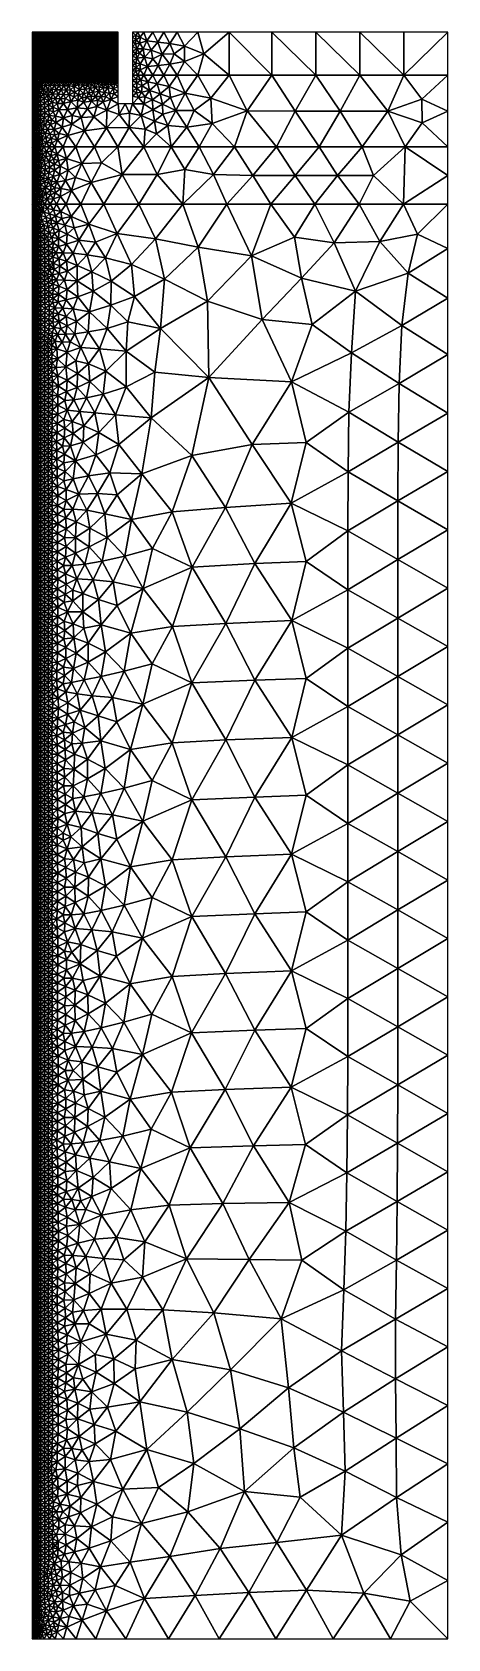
# Model space of a CAD drawing. Header units: metres. Extents: x 0 to 72, y -280 to 0.
import ezdxf

# ---------------------------------------------------------------- set-up
doc = ezdxf.new("R2010")
doc.units = ezdxf.units.M

msp = doc.modelspace()

# ---------------------------------------------------------------- linework, layer by layer
at = {"layer": 'layer', "color": 0}
for points in [[(0.02, 0), (0.02, -0.202703), (0.152801, -0.133189)], [(0.222432, 0), (0.02, 0), (0.152801, -0.133189)], [(0.317107, -0.16516), (0.222432, 0), (0.152801, -0.133189)], [(0.424865, 0), (0.222432, 0), (0.317107, -0.16516)], [(0.521102, -0.179746), (0.424865, 0), (0.317107, -0.16516)], [(0.627297, 0), (0.424865, 0), (0.521102, -0.179746)], [(0.729017, -0.176576), (0.627297, 0), (0.521102, -0.179746)], [(0.82973, 0), (0.627297, 0), (0.729017, -0.176576)], [(0.931919, -0.17418), (0.82973, 0), (0.729017, -0.176576)], [(1.03216, 0), (0.82973, 0), (0.931919, -0.17418)], [(1.13371, -0.173454), (1.03216, 0), (0.931919, -0.17418)], [(1.23459, 0), (1.03216, 0), (1.13371, -0.173454)], [(1.33575, -0.173276), (1.23459, 0), (1.13371, -0.173454)], [(1.43703, 0), (1.23459, 0), (1.33575, -0.173276)], [(1.53806, -0.173213), (1.43703, 0), (1.33575, -0.173276)], [(1.63946, 0), (1.43703, 0), (1.53806, -0.173213)], [(1.7405, -0.173186), (1.63946, 0), (1.53806, -0.173213)], [(1.84189, 0), (1.63946, 0), (1.7405, -0.173186)], [(1.94297, -0.173178), (1.84189, 0), (1.7405, -0.173186)], [(2.04432, 0), (1.84189, 0), (1.94297, -0.173178)], [(2.14545, -0.173178), (2.04432, 0), (1.94297, -0.173178)], [(2.24676, 0), (2.04432, 0), (2.14545, -0.173178)], [(2.34792, -0.173183), (2.24676, 0), (2.14545, -0.173178)], [(2.44919, 0), (2.24676, 0), (2.34792, -0.173183)], [(2.55037, -0.173189), (2.44919, 0), (2.34792, -0.173183)], [(2.65162, 0), (2.44919, 0), (2.55037, -0.173189)], [(2.75282, -0.173195), (2.65162, 0), (2.55037, -0.173189)], [(2.85405, 0), (2.65162, 0), (2.75282, -0.173195)], [(2.95526, -0.173199), (2.85405, 0), (2.75282, -0.173195)], [(3.05649, 0), (2.85405, 0), (2.95526, -0.173199)], [(3.1577, -0.173202), (3.05649, 0), (2.95526, -0.173199)], [(3.25892, 0), (3.05649, 0), (3.1577, -0.173202)], [(3.36013, -0.173204), (3.25892, 0), (3.1577, -0.173202)], [(3.46135, 0), (3.25892, 0), (3.36013, -0.173204)], [(3.56257, -0.173205), (3.46135, 0), (3.36013, -0.173204)], [(3.66378, 0), (3.46135, 0), (3.56257, -0.173205)], [(3.765, -0.173205), (3.66378, 0), (3.56257, -0.173205)], [(3.86622, 0), (3.66378, 0), (3.765, -0.173205)], [(3.96743, -0.173205), (3.86622, 0), (3.765, -0.173205)], [(4.06865, 0), (3.86622, 0), (3.96743, -0.173205)], [(4.16986, -0.173205), (4.06865, 0), (3.96743, -0.173205)], [(4.27108, 0), (4.06865, 0), (4.16986, -0.173205)], [(4.3723, -0.173205), (4.27108, 0), (4.16986, -0.173205)], [(4.47351, 0), (4.27108, 0), (4.3723, -0.173205)], [(4.57473, -0.173205), (4.47351, 0), (4.3723, -0.173205)], [(4.67595, 0), (4.47351, 0), (4.57473, -0.173205)], [(4.77716, -0.173205), (4.67595, 0), (4.57473, -0.173205)], [(4.87838, 0), (4.67595, 0), (4.77716, -0.173205)], [(4.97959, -0.173205), (4.87838, 0), (4.77716, -0.173205)], [(5.08081, 0), (4.87838, 0), (4.97959, -0.173205)], [(5.18203, -0.173205), (5.08081, 0), (4.97959, -0.173205)], [(5.28324, 0), (5.08081, 0), (5.18203, -0.173205)], [(5.38446, -0.173205), (5.28324, 0), (5.18203, -0.173205)], [(5.48568, 0), (5.28324, 0), (5.38446, -0.173205)], [(5.58689, -0.173205), (5.48568, 0), (5.38446, -0.173205)], [(5.68811, 0), (5.48568, 0), (5.58689, -0.173205)], [(5.78932, -0.173205), (5.68811, 0), (5.58689, -0.173205)], [(5.89054, 0), (5.68811, 0), (5.78932, -0.173205)], [(5.99176, -0.173205), (5.89054, 0), (5.78932, -0.173205)], [(6.09297, 0), (5.89054, 0), (5.99176, -0.173205)], [(6.19419, -0.173205), (6.09297, 0), (5.99176, -0.173205)], [(6.29541, 0), (6.09297, 0), (6.19419, -0.173205)], [(6.39662, -0.173205), (6.29541, 0), (6.19419, -0.173205)], [(6.49784, 0), (6.29541, 0), (6.39662, -0.173205)], [(6.59905, -0.173205), (6.49784, 0), (6.39662, -0.173205)], [(6.70027, 0), (6.49784, 0), (6.59905, -0.173205)], [(6.80149, -0.173205), (6.70027, 0), (6.59905, -0.173205)], [(6.9027, 0), (6.70027, 0), (6.80149, -0.173205)], [(7.00392, -0.173205), (6.9027, 0), (6.80149, -0.173205)], [(7.10514, 0), (6.9027, 0), (7.00392, -0.173205)], [(7.20635, -0.173205), (7.10514, 0), (7.00392, -0.173205)], [(7.30757, 0), (7.10514, 0), (7.20635, -0.173205)], [(7.40878, -0.173205), (7.30757, 0), (7.20635, -0.173205)], [(7.51, 0), (7.30757, 0), (7.40878, -0.173205)], [(7.61122, -0.173205), (7.51, 0), (7.40878, -0.173205)], [(7.71243, 0), (7.51, 0), (7.61122, -0.173205)], [(7.81365, -0.173205), (7.71243, 0), (7.61122, -0.173205)], [(7.91486, 0), (7.71243, 0), (7.81365, -0.173205)], [(8.01608, -0.173205), (7.91486, 0), (7.81365, -0.173205)], [(8.1173, 0), (7.91486, 0), (8.01608, -0.173205)], [(8.21851, -0.173205), (8.1173, 0), (8.01608, -0.173205)], [(8.31973, 0), (8.1173, 0), (8.21851, -0.173205)], [(8.42095, -0.173205), (8.31973, 0), (8.21851, -0.173205)], [(8.52216, 0), (8.31973, 0), (8.42095, -0.173205)], [(8.62338, -0.173205), (8.52216, 0), (8.42095, -0.173205)], [(8.72459, 0), (8.52216, 0), (8.62338, -0.173205)], [(8.82581, -0.173205), (8.72459, 0), (8.62338, -0.173205)], [(8.92703, 0), (8.72459, 0), (8.82581, -0.173205)], [(9.02824, -0.173205), (8.92703, 0), (8.82581, -0.173205)], [(9.12946, 0), (8.92703, 0), (9.02824, -0.173205)], [(9.23068, -0.173205), (9.12946, 0), (9.02824, -0.173205)], [(9.33189, 0), (9.12946, 0), (9.23068, -0.173205)], [(9.43311, -0.173205), (9.33189, 0), (9.23068, -0.173205)], [(9.53432, 0), (9.33189, 0), (9.43311, -0.173205)], [(9.63554, -0.173205), (9.53432, 0), (9.43311, -0.173205)], [(9.73676, 0), (9.53432, 0), (9.63554, -0.173205)], [(9.83797, -0.173205), (9.73676, 0), (9.63554, -0.173205)], [(9.93919, 0), (9.73676, 0), (9.83797, -0.173205)], [(10.0404, -0.173205), (9.93919, 0), (9.83797, -0.173205)], [(10.1416, 0), (9.93919, 0), (10.0404, -0.173205)], [(10.2428, -0.173205), (10.1416, 0), (10.0404, -0.173205)], [(10.3441, 0), (10.1416, 0), (10.2428, -0.173205)], [(10.4453, -0.173205), (10.3441, 0), (10.2428, -0.173205)], [(10.5465, 0), (10.3441, 0), (10.4453, -0.173205)], [(10.6477, -0.173205), (10.5465, 0), (10.4453, -0.173205)], [(10.7489, 0), (10.5465, 0), (10.6477, -0.173205)], [(10.8501, -0.173205), (10.7489, 0), (10.6477, -0.173205)], [(10.9514, 0), (10.7489, 0), (10.8501, -0.173205)], [(11.0526, -0.173205), (10.9514, 0), (10.8501, -0.173205)], [(11.1538, 0), (10.9514, 0), (11.0526, -0.173205)], [(11.255, -0.173205), (11.1538, 0), (11.0526, -0.173205)], [(11.3562, 0), (11.1538, 0), (11.255, -0.173205)], [(11.4574, -0.173205), (11.3562, 0), (11.255, -0.173205)], [(11.5586, 0), (11.3562, 0), (11.4574, -0.173205)], [(11.6599, -0.173205), (11.5586, 0), (11.4574, -0.173205)], [(11.7611, 0), (11.5586, 0), (11.6599, -0.173205)], [(11.8623, -0.173206), (11.7611, 0), (11.6599, -0.173205)], [(11.9635, 0), (11.7611, 0), (11.8623, -0.173206)], [(12.0647, -0.173206), (11.9635, 0), (11.8623, -0.173206)], [(12.1659, 0), (11.9635, 0), (12.0647, -0.173206)], [(12.2672, -0.173207), (12.1659, 0), (12.0647, -0.173206)], [(12.3684, 0), (12.1659, 0), (12.2672, -0.173207)], [(12.4696, -0.173208), (12.3684, 0), (12.2672, -0.173207)], [(12.5708, 0), (12.3684, 0), (12.4696, -0.173208)], [(12.6721, -0.173209), (12.5708, 0), (12.4696, -0.173208)], [(12.7732, 0), (12.5708, 0), (12.6721, -0.173209)], [(12.8745, -0.173216), (12.7732, 0), (12.6721, -0.173209)], [(12.9757, 0), (12.7732, 0), (12.8745, -0.173216)], [(13.077, -0.173238), (12.9757, 0), (12.8745, -0.173216)], [(13.1781, 0), (12.9757, 0), (13.077, -0.173238)], [(13.2796, -0.173298), (13.1781, 0), (13.077, -0.173238)], [(13.3805, 0), (13.1781, 0), (13.2796, -0.173298)], [(13.4824, -0.173432), (13.3805, 0), (13.2796, -0.173298)], [(13.583, 0), (13.3805, 0), (13.4824, -0.173432)], [(13.6854, -0.173664), (13.583, 0), (13.4824, -0.173432)], [(13.7854, 0), (13.583, 0), (13.6854, -0.173664)], [(13.8887, -0.173952), (13.7854, 0), (13.6854, -0.173664)], [(13.9878, 0), (13.7854, 0), (13.8887, -0.173952)], [(14.0922, -0.174239), (13.9878, 0), (13.8887, -0.173952)], [(14.1903, 0), (13.9878, 0), (14.0922, -0.174239)], [(14.2962, -0.174772), (14.1903, 0), (14.0922, -0.174239)], [(14.3927, 0), (14.1903, 0), (14.2962, -0.174772)], [(14.5027, -0.176055), (14.3927, 0), (14.2962, -0.174772)], [(14.5951, 0), (14.3927, 0), (14.5027, -0.176055)], [(14.7044, -0.162164), (14.5951, 0), (14.5027, -0.176055)], [(14.7976, 0), (14.5951, 0), (14.7044, -0.162164)], [(14.8678, -0.132025), (14.7976, 0), (14.7044, -0.162164)], [(15, 0), (14.7976, 0), (14.8678, -0.132025)], [(15, -0.202703), (15, 0), (14.8678, -0.132025)], [(17.5, 0), (17.5, -0.833333), (18.0804, -0.614618)], [(18.4428, 0), (17.5, 0), (18.0804, -0.614618)], [(18.8339, -0.902684), (18.4428, 0), (18.0804, -0.614618)], [(19.5032, 0), (18.4428, 0), (18.8339, -0.902684)], [(20.0449, -1.52581), (19.5032, 0), (18.8339, -0.902684)], [(21.0853, 0), (19.5032, 0), (20.0449, -1.52581)], [(21.9358, -1.74377), (21.0853, 0), (20.0449, -1.52581)], [(22.9943, 0), (21.0853, 0), (21.9358, -1.74377)], [(24.0459, -1.9593), (22.9943, 0), (21.9358, -1.74377)], [(25.2985, 0), (22.9943, 0), (24.0459, -1.9593)], [(26.5932, -2.42826), (25.2985, 0), (24.0459, -1.9593)], [(28.8843, 0), (25.2985, 0), (26.5932, -2.42826)], [(29.9447, -3.7524), (28.8843, 0), (26.5932, -2.42826)], [(34.3556, 0), (28.8843, 0), (29.9447, -3.7524)], [(29.9447, -3.7524), (34.3556, -7.5), (34.3556, 0)], [(34.3556, -7.5), (41.8351, -7.5), (34.3556, 0)], [(41.8351, 0), (34.3556, 0), (41.8351, -7.5)], [(41.8351, -7.5), (49.4806, -7.5), (41.8351, 0)], [(49.4806, 0), (41.8351, 0), (49.4806, -7.5)], [(49.4806, -7.5), (57.1504, -7.5), (49.4806, 0)], [(57.1504, 0), (49.4806, 0), (57.1504, -7.5)], [(57.1504, -7.5), (64.8252, -7.5), (57.1504, 0)], [(64.8252, 0), (57.1504, 0), (64.8252, -7.5)], [(64.8252, -7.5), (72.5, -7.5), (72.5, 0)], [(72.5, 0), (64.8252, 0), (64.8252, -7.5)], [(0.152801, -0.133189), (0.02, -0.202703), (0.184468, -0.29808)], [(0.02, -0.202703), (0.02, -0.405405), (0.184468, -0.29808)], [(0.184468, -0.29808), (0.02, -0.405405), (0.199044, -0.502362)], [(0.02, -0.405405), (0.02, -0.608108), (0.199044, -0.502362)], [(0.199044, -0.502362), (0.02, -0.608108), (0.196129, -0.710441)], [(0.02, -0.608108), (0.02, -0.810811), (0.196129, -0.710441)], [(0.196129, -0.710441), (0.02, -0.810811), (0.194187, -0.913459)], [(0.02, -0.810811), (0.02, -1.01351), (0.194187, -0.913459)], [(0.194187, -0.913459), (0.02, -1.01351), (0.193869, -1.11545)], [(0.02, -1.01351), (0.02, -1.21622), (0.193869, -1.11545)], [(0.193869, -1.11545), (0.02, -1.21622), (0.193856, -1.31776)], [(0.02, -1.21622), (0.02, -1.41892), (0.193856, -1.31776)], [(0.193856, -1.31776), (0.02, -1.41892), (0.193716, -1.52035)], [(0.02, -1.41892), (0.02, -1.62162), (0.193716, -1.52035)], [(0.193716, -1.52035), (0.02, -1.62162), (0.193516, -1.72301)], [(0.02, -1.62162), (0.02, -1.82432), (0.193516, -1.72301)], [(0.193516, -1.72301), (0.02, -1.82432), (0.19336, -1.9257)], [(0.02, -1.82432), (0.02, -2.02703), (0.19336, -1.9257)], [(0.19336, -1.9257), (0.02, -2.02703), (0.19327, -2.12839)], [(0.02, -2.02703), (0.02, -2.22973), (0.19327, -2.12839)], [(0.19327, -2.12839), (0.02, -2.22973), (0.193229, -2.33108)], [(0.02, -2.22973), (0.02, -2.43243), (0.193229, -2.33108)], [(0.193229, -2.33108), (0.02, -2.43243), (0.193212, -2.53378)], [(0.02, -2.43243), (0.02, -2.63514), (0.193212, -2.53378)], [(0.193212, -2.53378), (0.02, -2.63514), (0.193207, -2.73649)], [(0.02, -2.63514), (0.02, -2.83784), (0.193207, -2.73649)], [(0.193207, -2.73649), (0.02, -2.83784), (0.193205, -2.93919)], [(0.152801, -0.133189), (0.184468, -0.29808), (0.317107, -0.16516)], [(0.317107, -0.16516), (0.184468, -0.29808), (0.398074, -0.379532)], [(0.184468, -0.29808), (0.199044, -0.502362), (0.398074, -0.379532)], [(0.193207, -2.73649), (0.193205, -2.93919), (0.366411, -2.83784)], [(0.193212, -2.53378), (0.193207, -2.73649), (0.366417, -2.63514)], [(0.366417, -2.63514), (0.193207, -2.73649), (0.366411, -2.83784)], [(0.193229, -2.33108), (0.193212, -2.53378), (0.366439, -2.43244)], [(0.366439, -2.43244), (0.193212, -2.53378), (0.366417, -2.63514)], [(0.19327, -2.12839), (0.193229, -2.33108), (0.366496, -2.22974)], [(0.366496, -2.22974), (0.193229, -2.33108), (0.366439, -2.43244)], [(0.19336, -1.9257), (0.19327, -2.12839), (0.36663, -2.02706)], [(0.36663, -2.02706), (0.19327, -2.12839), (0.366496, -2.22974)], [(0.193516, -1.72301), (0.19336, -1.9257), (0.366902, -1.82439)], [(0.366902, -1.82439), (0.19336, -1.9257), (0.36663, -2.02706)], [(0.193716, -1.52035), (0.193516, -1.72301), (0.367343, -1.62172)], [(0.367343, -1.62172), (0.193516, -1.72301), (0.366902, -1.82439)], [(0.193856, -1.31776), (0.193716, -1.52035), (0.367816, -1.41906)], [(0.367816, -1.41906), (0.193716, -1.52035), (0.367343, -1.62172)], [(0.193869, -1.11545), (0.193856, -1.31776), (0.36794, -1.21664)], [(0.36794, -1.21664), (0.193856, -1.31776), (0.367816, -1.41906)], [(0.194187, -0.913459), (0.193869, -1.11545), (0.367457, -1.01521)], [(0.367457, -1.01521), (0.193869, -1.11545), (0.36794, -1.21664)], [(0.196129, -0.710441), (0.194187, -0.913459), (0.368012, -0.815415)], [(0.368012, -0.815415), (0.194187, -0.913459), (0.367457, -1.01521)], [(0.199044, -0.502362), (0.196129, -0.710441), (0.376003, -0.612446)], [(0.376003, -0.612446), (0.196129, -0.710441), (0.368012, -0.815415)], [(0.398074, -0.379532), (0.199044, -0.502362), (0.376003, -0.612446)], [(0.521102, -0.179746), (0.317107, -0.16516), (0.398074, -0.379532)], [(0.366417, -2.63514), (0.366411, -2.83784), (0.539618, -2.73649)], [(0.539618, -2.73649), (0.366411, -2.83784), (0.539613, -2.93919)], [(0.366439, -2.43244), (0.366417, -2.63514), (0.539641, -2.53379)], [(0.539641, -2.53379), (0.366417, -2.63514), (0.539618, -2.73649)], [(0.366496, -2.22974), (0.366439, -2.43244), (0.539709, -2.3311)], [(0.539709, -2.3311), (0.366439, -2.43244), (0.539641, -2.53379)], [(0.36663, -2.02706), (0.366496, -2.22974), (0.539874, -2.12842)], [(0.539874, -2.12842), (0.366496, -2.22974), (0.539709, -2.3311)], [(0.366902, -1.82439), (0.36663, -2.02706), (0.540237, -1.92577)], [(0.540237, -1.92577), (0.36663, -2.02706), (0.539874, -2.12842)], [(0.367343, -1.62172), (0.366902, -1.82439), (0.540938, -1.72315)], [(0.540938, -1.72315), (0.366902, -1.82439), (0.540237, -1.92577)], [(0.367816, -1.41906), (0.367343, -1.62172), (0.542007, -1.52041)], [(0.542007, -1.52041), (0.367343, -1.62172), (0.540938, -1.72315)], [(0.368012, -0.815415), (0.367457, -1.01521), (0.538905, -0.915494)], [(0.538905, -0.915494), (0.367457, -1.01521), (0.542444, -1.11484)], [(0.367457, -1.01521), (0.36794, -1.21664), (0.542444, -1.11484)], [(0.36794, -1.21664), (0.367816, -1.41906), (0.542898, -1.31747)], [(0.542898, -1.31747), (0.367816, -1.41906), (0.542007, -1.52041)], [(0.542444, -1.11484), (0.36794, -1.21664), (0.542898, -1.31747)], [(0.376003, -0.612446), (0.368012, -0.815415), (0.536295, -0.725591)], [(0.536295, -0.725591), (0.368012, -0.815415), (0.538905, -0.915494)], [(0.398074, -0.379532), (0.376003, -0.612446), (0.559712, -0.541363)], [(0.559712, -0.541363), (0.376003, -0.612446), (0.536295, -0.725591)], [(0.630627, -0.357181), (0.521102, -0.179746), (0.398074, -0.379532)], [(0.630627, -0.357181), (0.398074, -0.379532), (0.559712, -0.541363)], [(0.729017, -0.176576), (0.521102, -0.179746), (0.630627, -0.357181)], [(0.559712, -0.541363), (0.536295, -0.725591), (0.674458, -0.65608)], [(0.536295, -0.725591), (0.701358, -0.812177), (0.674458, -0.65608)], [(0.536295, -0.725591), (0.538905, -0.915494), (0.701358, -0.812177)], [(0.701358, -0.812177), (0.538905, -0.915494), (0.718372, -1.00894)], [(0.538905, -0.915494), (0.542444, -1.11484), (0.718372, -1.00894)], [(0.539618, -2.73649), (0.539613, -2.93919), (0.712815, -2.83784)], [(0.539641, -2.53379), (0.539618, -2.73649), (0.712834, -2.63515)], [(0.712834, -2.63515), (0.539618, -2.73649), (0.712815, -2.83784)], [(0.539709, -2.3311), (0.539641, -2.53379), (0.712905, -2.43246)], [(0.712905, -2.43246), (0.539641, -2.53379), (0.712834, -2.63515)], [(0.539874, -2.12842), (0.539709, -2.3311), (0.713093, -2.22979)], [(0.713093, -2.22979), (0.539709, -2.3311), (0.712905, -2.43246)], [(0.540237, -1.92577), (0.539874, -2.12842), (0.713514, -2.02716)], [(0.713514, -2.02716), (0.539874, -2.12842), (0.713093, -2.22979)], [(0.540938, -1.72315), (0.540237, -1.92577), (0.714374, -1.82463)], [(0.714374, -1.82463), (0.540237, -1.92577), (0.713514, -2.02716)], [(0.542007, -1.52041), (0.540938, -1.72315), (0.716008, -1.62209)], [(0.716008, -1.62209), (0.540938, -1.72315), (0.714374, -1.82463)], [(0.542898, -1.31747), (0.542007, -1.52041), (0.718572, -1.41889)], [(0.718572, -1.41889), (0.542007, -1.52041), (0.716008, -1.62209)], [(0.718372, -1.00894), (0.542444, -1.11484), (0.720018, -1.21458)], [(0.542444, -1.11484), (0.542898, -1.31747), (0.720018, -1.21458)], [(0.720018, -1.21458), (0.542898, -1.31747), (0.718572, -1.41889)], [(0.743834, -0.517177), (0.630627, -0.357181), (0.559712, -0.541363)], [(0.743834, -0.517177), (0.559712, -0.541363), (0.674458, -0.65608)], [(0.833634, -0.34832), (0.729017, -0.176576), (0.630627, -0.357181)], [(0.833634, -0.34832), (0.630627, -0.357181), (0.743834, -0.517177)], [(0.831652, -0.680865), (0.743834, -0.517177), (0.674458, -0.65608)], [(0.674458, -0.65608), (0.701358, -0.812177), (0.831652, -0.680865)], [(0.831652, -0.680865), (0.701358, -0.812177), (0.908801, -0.88503)], [(0.701358, -0.812177), (0.718372, -1.00894), (0.908801, -0.88503)], [(0.712834, -2.63515), (0.712815, -2.83784), (0.886014, -2.7365)], [(0.886014, -2.7365), (0.712815, -2.83784), (0.886005, -2.93919)], [(0.712905, -2.43246), (0.712834, -2.63515), (0.886076, -2.53383)], [(0.886076, -2.53383), (0.712834, -2.63515), (0.886014, -2.7365)], [(0.713093, -2.22979), (0.712905, -2.43246), (0.886272, -2.33119)], [(0.886272, -2.33119), (0.712905, -2.43246), (0.886076, -2.53383)], [(0.713514, -2.02716), (0.713093, -2.22979), (0.886737, -2.12859)], [(0.886737, -2.12859), (0.713093, -2.22979), (0.886272, -2.33119)], [(0.714374, -1.82463), (0.713514, -2.02716), (0.887656, -1.92612)], [(0.887656, -1.92612), (0.713514, -2.02716), (0.886737, -2.12859)], [(0.716008, -1.62209), (0.714374, -1.82463), (0.889377, -1.72394)], [(0.889377, -1.72394), (0.714374, -1.82463), (0.887656, -1.92612)], [(0.718572, -1.41889), (0.716008, -1.62209), (0.89284, -1.52183)], [(0.89284, -1.52183), (0.716008, -1.62209), (0.889377, -1.72394)], [(0.908801, -0.88503), (0.718372, -1.00894), (0.899769, -1.10963)], [(0.718372, -1.00894), (0.720018, -1.21458), (0.899769, -1.10963)], [(0.720018, -1.21458), (0.718572, -1.41889), (0.899936, -1.31681)], [(0.899936, -1.31681), (0.718572, -1.41889), (0.89284, -1.52183)], [(0.899769, -1.10963), (0.720018, -1.21458), (0.899936, -1.31681)], [(0.931919, -0.17418), (0.729017, -0.176576), (0.833634, -0.34832)], [(0.933812, -0.517884), (0.833634, -0.34832), (0.743834, -0.517177)], [(0.933812, -0.517884), (0.743834, -0.517177), (0.831652, -0.680865)], [(1.0282, -0.693868), (0.933812, -0.517884), (0.831652, -0.680865)], [(1.0282, -0.693868), (0.831652, -0.680865), (0.908801, -0.88503)], [(1.03334, -0.346698), (0.931919, -0.17418), (0.833634, -0.34832)], [(1.03334, -0.346698), (0.833634, -0.34832), (0.933812, -0.517884)], [(0.886014, -2.7365), (0.886005, -2.93919), (1.05917, -2.83785)], [(0.886076, -2.53383), (0.886014, -2.7365), (1.05921, -2.63521)], [(1.05921, -2.63521), (0.886014, -2.7365), (1.05917, -2.83785)], [(0.886272, -2.33119), (0.886076, -2.53383), (1.05939, -2.43262)], [(1.05939, -2.43262), (0.886076, -2.53383), (1.05921, -2.63521)], [(0.886737, -2.12859), (0.886272, -2.33119), (1.05988, -2.23011)], [(1.05988, -2.23011), (0.886272, -2.33119), (1.05939, -2.43262)], [(0.887656, -1.92612), (0.886737, -2.12859), (1.06092, -2.02767)], [(1.06092, -2.02767), (0.886737, -2.12859), (1.05988, -2.23011)], [(0.889377, -1.72394), (0.887656, -1.92612), (1.06254, -1.82552)], [(1.06254, -1.82552), (0.887656, -1.92612), (1.06092, -2.02767)], [(0.89284, -1.52183), (0.889377, -1.72394), (1.06503, -1.62445)], [(1.06503, -1.62445), (0.889377, -1.72394), (1.06254, -1.82552)], [(0.899936, -1.31681), (0.89284, -1.52183), (1.07077, -1.4256)], [(1.07077, -1.4256), (0.89284, -1.52183), (1.06503, -1.62445)], [(0.908801, -0.88503), (0.899769, -1.10963), (1.0531, -1.02117)], [(1.0531, -1.02117), (0.899769, -1.10963), (1.10027, -1.21031)], [(0.899769, -1.10963), (0.899936, -1.31681), (1.10027, -1.21031)], [(1.10027, -1.21031), (0.899936, -1.31681), (1.07077, -1.4256)], [(1.13022, -0.865676), (1.0282, -0.693868), (0.908801, -0.88503)], [(1.13022, -0.865676), (0.908801, -0.88503), (1.0531, -1.02117)], [(1.13371, -0.173454), (0.931919, -0.17418), (1.03334, -0.346698)], [(1.13277, -0.519641), (1.03334, -0.346698), (0.933812, -0.517884)], [(1.13277, -0.519641), (0.933812, -0.517884), (1.0282, -0.693868)], [(1.23213, -0.692806), (1.13277, -0.519641), (1.0282, -0.693868)], [(1.23213, -0.692806), (1.0282, -0.693868), (1.13022, -0.865676)], [(1.23448, -0.346538), (1.13371, -0.173454), (1.03334, -0.346698)], [(1.23448, -0.346538), (1.03334, -0.346698), (1.13277, -0.519641)], [(1.22784, -1.03473), (1.13022, -0.865676), (1.0531, -1.02117)], [(1.0531, -1.02117), (1.10027, -1.21031), (1.22784, -1.03473)], [(1.05921, -2.63521), (1.05917, -2.83785), (1.2323, -2.73657)], [(1.2323, -2.73657), (1.05917, -2.83785), (1.23231, -2.9392)], [(1.05939, -2.43262), (1.05921, -2.63521), (1.23242, -2.53406)], [(1.23242, -2.53406), (1.05921, -2.63521), (1.2323, -2.73657)], [(1.05988, -2.23011), (1.05939, -2.43262), (1.23287, -2.33173)], [(1.23287, -2.33173), (1.05939, -2.43262), (1.23242, -2.53406)], [(1.06092, -2.02767), (1.05988, -2.23011), (1.23402, -2.12957)], [(1.23402, -2.12957), (1.05988, -2.23011), (1.23287, -2.33173)], [(1.06254, -1.82552), (1.06092, -2.02767), (1.23628, -1.92727)], [(1.23628, -1.92727), (1.06092, -2.02767), (1.23402, -2.12957)], [(1.06503, -1.62445), (1.06254, -1.82552), (1.23822, -1.72531)], [(1.23822, -1.72531), (1.06254, -1.82552), (1.23628, -1.92727)], [(1.07077, -1.4256), (1.06503, -1.62445), (1.23905, -1.52634)], [(1.23905, -1.52634), (1.06503, -1.62445), (1.23822, -1.72531)], [(1.10027, -1.21031), (1.07077, -1.4256), (1.23003, -1.35532)], [(1.23003, -1.35532), (1.07077, -1.4256), (1.23905, -1.52634)], [(1.22784, -1.03473), (1.10027, -1.21031), (1.32259, -1.20932)], [(1.10027, -1.21031), (1.23003, -1.35532), (1.32259, -1.20932)], [(1.33181, -0.864899), (1.23213, -0.692806), (1.13022, -0.865676)], [(1.33181, -0.864899), (1.13022, -0.865676), (1.22784, -1.03473)], [(1.33471, -0.519609), (1.23448, -0.346538), (1.13277, -0.519641)], [(1.33471, -0.519609), (1.13277, -0.519641), (1.23213, -0.692806)], [(1.33575, -0.173276), (1.13371, -0.173454), (1.23448, -0.346538)], [(1.43048, -1.03785), (1.33181, -0.864899), (1.22784, -1.03473)], [(1.43048, -1.03785), (1.22784, -1.03473), (1.32259, -1.20932)], [(1.32259, -1.20932), (1.23003, -1.35532), (1.41908, -1.40646)], [(1.23003, -1.35532), (1.23905, -1.52634), (1.41908, -1.40646)], [(1.43485, -0.692495), (1.33471, -0.519609), (1.23213, -0.692806)], [(1.43485, -0.692495), (1.23213, -0.692806), (1.33181, -0.864899)], [(1.23242, -2.53406), (1.2323, -2.73657), (1.40532, -2.63548)], [(1.40532, -2.63548), (1.2323, -2.73657), (1.40531, -2.83792)], [(1.2323, -2.73657), (1.23231, -2.9392), (1.40531, -2.83792)], [(1.23287, -2.33173), (1.23242, -2.53406), (1.40565, -2.43332)], [(1.40565, -2.43332), (1.23242, -2.53406), (1.40532, -2.63548)], [(1.23402, -2.12957), (1.23287, -2.33173), (1.40662, -2.23166)], [(1.40662, -2.23166), (1.23287, -2.33173), (1.40565, -2.43332)], [(1.23628, -1.92727), (1.23402, -2.12957), (1.40918, -2.03042)], [(1.40918, -2.03042), (1.23402, -2.12957), (1.40662, -2.23166)], [(1.43656, -0.346432), (1.33575, -0.173276), (1.23448, -0.346538)], [(1.43656, -0.346432), (1.23448, -0.346538), (1.33471, -0.519609)], [(1.23822, -1.72531), (1.23628, -1.92727), (1.41526, -1.82712)], [(1.41526, -1.82712), (1.23628, -1.92727), (1.40918, -2.03042)], [(1.23905, -1.52634), (1.23822, -1.72531), (1.41402, -1.62367)], [(1.41402, -1.62367), (1.23822, -1.72531), (1.41526, -1.82712)], [(1.41908, -1.40646), (1.23905, -1.52634), (1.41402, -1.62367)], [(1.53021, -1.21421), (1.43048, -1.03785), (1.32259, -1.20932)], [(1.53021, -1.21421), (1.32259, -1.20932), (1.41908, -1.40646)], [(1.5349, -0.865357), (1.43485, -0.692495), (1.33181, -0.864899)], [(1.5349, -0.865357), (1.33181, -0.864899), (1.43048, -1.03785)], [(1.5372, -0.519502), (1.43656, -0.346432), (1.33471, -0.519609)], [(1.5372, -0.519502), (1.33471, -0.519609), (1.43485, -0.692495)], [(1.53806, -0.173213), (1.33575, -0.173276), (1.43656, -0.346432)], [(1.40532, -2.63548), (1.40531, -2.83792), (1.57803, -2.73687)], [(1.57803, -2.73687), (1.40531, -2.83792), (1.57825, -2.93921)], [(1.40565, -2.43332), (1.40532, -2.63548), (1.5782, -2.53488)], [(1.5782, -2.53488), (1.40532, -2.63548), (1.57803, -2.73687)], [(1.40662, -2.23166), (1.40565, -2.43332), (1.57886, -2.33347)], [(1.57886, -2.33347), (1.40565, -2.43332), (1.5782, -2.53488)], [(1.40918, -2.03042), (1.40662, -2.23166), (1.58029, -2.13339)], [(1.58029, -2.13339), (1.40662, -2.23166), (1.57886, -2.33347)], [(1.41526, -1.82712), (1.40918, -2.03042), (1.58473, -1.93588)], [(1.58473, -1.93588), (1.40918, -2.03042), (1.58029, -2.13339)], [(1.41908, -1.40646), (1.41402, -1.62367), (1.56328, -1.53663)], [(1.56328, -1.53663), (1.41402, -1.62367), (1.61218, -1.72297)], [(1.41402, -1.62367), (1.41526, -1.82712), (1.61218, -1.72297)], [(1.61218, -1.72297), (1.41526, -1.82712), (1.58473, -1.93588)], [(1.63713, -1.38287), (1.53021, -1.21421), (1.41908, -1.40646)], [(1.63713, -1.38287), (1.41908, -1.40646), (1.56328, -1.53663)], [(1.63521, -1.0387), (1.5349, -0.865357), (1.43048, -1.03785)], [(1.63521, -1.0387), (1.43048, -1.03785), (1.53021, -1.21421)], [(1.63779, -0.692504), (1.5372, -0.519502), (1.43485, -0.692495)], [(1.63779, -0.692504), (1.43485, -0.692495), (1.5349, -0.865357)], [(1.639, -0.346368), (1.53806, -0.173213), (1.43656, -0.346432)], [(1.639, -0.346368), (1.43656, -0.346432), (1.5372, -0.519502)], [(1.73696, -1.21102), (1.63521, -1.0387), (1.53021, -1.21421)], [(1.73696, -1.21102), (1.53021, -1.21421), (1.63713, -1.38287)], [(1.73846, -0.865508), (1.63779, -0.692504), (1.5349, -0.865357)], [(1.73846, -0.865508), (1.5349, -0.865357), (1.63521, -1.0387)], [(1.73988, -0.51947), (1.639, -0.346368), (1.5372, -0.519502)], [(1.73988, -0.51947), (1.5372, -0.519502), (1.63779, -0.692504)], [(1.7405, -0.173186), (1.53806, -0.173213), (1.639, -0.346368)], [(1.73652, -1.54961), (1.63713, -1.38287), (1.56328, -1.53663)], [(1.56328, -1.53663), (1.61218, -1.72297), (1.73652, -1.54961)], [(1.5782, -2.53488), (1.57803, -2.73687), (1.75023, -2.63645)], [(1.75023, -2.63645), (1.57803, -2.73687), (1.75051, -2.83808)], [(1.57803, -2.73687), (1.57825, -2.93921), (1.75051, -2.83808)], [(1.57886, -2.33347), (1.5782, -2.53488), (1.7511, -2.43526)], [(1.7511, -2.43526), (1.5782, -2.53488), (1.75023, -2.63645)], [(1.58029, -2.13339), (1.57886, -2.33347), (1.75195, -2.23474)], [(1.75195, -2.23474), (1.57886, -2.33347), (1.7511, -2.43526)], [(1.58473, -1.93588), (1.58029, -2.13339), (1.75181, -2.03721)], [(1.75181, -2.03721), (1.58029, -2.13339), (1.75195, -2.23474)], [(1.61218, -1.72297), (1.58473, -1.93588), (1.74179, -1.8674)], [(1.74179, -1.8674), (1.58473, -1.93588), (1.75181, -2.03721)], [(1.73652, -1.54961), (1.61218, -1.72297), (1.83237, -1.72324)], [(1.61218, -1.72297), (1.74179, -1.8674), (1.83237, -1.72324)], [(1.83947, -1.0383), (1.73846, -0.865508), (1.63521, -1.0387)], [(1.83947, -1.0383), (1.63521, -1.0387), (1.73696, -1.21102)], [(1.83854, -1.38173), (1.73696, -1.21102), (1.63713, -1.38287)], [(1.83854, -1.38173), (1.63713, -1.38287), (1.73652, -1.54961)], [(1.84079, -0.692525), (1.73988, -0.51947), (1.63779, -0.692504)], [(1.84079, -0.692525), (1.63779, -0.692504), (1.73846, -0.865508)], [(1.84154, -0.346345), (1.7405, -0.173186), (1.639, -0.346368)], [(1.84154, -0.346345), (1.639, -0.346368), (1.73988, -0.51947)], [(1.93829, -1.55387), (1.83854, -1.38173), (1.73652, -1.54961)], [(1.93829, -1.55387), (1.73652, -1.54961), (1.83237, -1.72324)], [(1.9407, -1.21059), (1.83947, -1.0383), (1.73696, -1.21102)], [(1.9407, -1.21059), (1.73696, -1.21102), (1.83854, -1.38173)], [(1.94178, -0.865496), (1.84079, -0.692525), (1.73846, -0.865508)], [(1.94178, -0.865496), (1.73846, -0.865508), (1.83947, -1.0383)], [(1.94258, -0.519469), (1.84154, -0.346345), (1.73988, -0.51947)], [(1.94258, -0.519469), (1.73988, -0.51947), (1.84079, -0.692525)], [(1.94297, -0.173178), (1.7405, -0.173186), (1.84154, -0.346345)], [(1.83237, -1.72324), (1.74179, -1.8674), (1.92918, -1.92017)], [(1.74179, -1.8674), (1.75181, -2.03721), (1.92918, -1.92017)], [(1.7511, -2.43526), (1.75023, -2.63645), (1.92149, -2.53778)], [(1.92149, -2.53778), (1.75023, -2.63645), (1.92146, -2.73753)], [(1.75023, -2.63645), (1.75051, -2.83808), (1.92146, -2.73753)], [(1.92146, -2.73753), (1.75051, -2.83808), (1.92295, -2.93886)], [(1.75195, -2.23474), (1.7511, -2.43526), (1.92604, -2.33697)], [(1.92604, -2.33697), (1.7511, -2.43526), (1.92149, -2.53778)], [(1.92918, -1.92017), (1.75181, -2.03721), (1.92451, -2.13572)], [(1.75181, -2.03721), (1.75195, -2.23474), (1.92451, -2.13572)], [(1.92451, -2.13572), (1.75195, -2.23474), (1.92604, -2.33697)], [(2.03857, -1.73026), (1.93829, -1.55387), (1.83237, -1.72324)], [(2.03857, -1.73026), (1.83237, -1.72324), (1.92918, -1.92017)], [(2.0416, -1.38296), (1.9407, -1.21059), (1.83854, -1.38173)], [(2.0416, -1.38296), (1.83854, -1.38173), (1.93829, -1.55387)], [(2.04289, -1.03831), (1.94178, -0.865496), (1.83947, -1.0383)], [(2.04289, -1.03831), (1.83947, -1.0383), (1.9407, -1.21059)], [(2.04366, -0.692552), (1.94258, -0.519469), (1.84079, -0.692525)], [(2.04366, -0.692552), (1.84079, -0.692525), (1.94178, -0.865496)], [(2.04409, -0.346343), (1.94297, -0.173178), (1.84154, -0.346345)], [(2.04409, -0.346343), (1.84154, -0.346345), (1.94258, -0.519469)], [(1.92149, -2.53778), (1.92146, -2.73753), (2.08911, -2.63843)], [(2.08911, -2.63843), (1.92146, -2.73753), (2.09278, -2.83712)], [(1.92146, -2.73753), (1.92295, -2.93886), (2.09278, -2.83712)], [(1.92604, -2.33697), (1.92149, -2.53778), (2.08994, -2.44473)], [(2.08994, -2.44473), (1.92149, -2.53778), (2.08911, -2.63843)], [(1.92918, -1.92017), (1.92451, -2.13572), (2.07169, -2.05183)], [(2.07169, -2.05183), (1.92451, -2.13572), (2.11747, -2.23742)], [(1.92451, -2.13572), (1.92604, -2.33697), (2.11747, -2.23742)], [(2.11747, -2.23742), (1.92604, -2.33697), (2.08994, -2.44473)], [(2.14525, -1.90009), (2.03857, -1.73026), (1.92918, -1.92017)], [(2.14525, -1.90009), (1.92918, -1.92017), (2.07169, -2.05183)], [(2.14245, -1.55634), (2.0416, -1.38296), (1.93829, -1.55387)], [(2.14245, -1.55634), (1.93829, -1.55387), (2.03857, -1.73026)], [(2.14398, -1.21108), (2.04289, -1.03831), (1.9407, -1.21059)], [(2.14398, -1.21108), (1.9407, -1.21059), (2.0416, -1.38296)], [(2.14477, -0.865577), (2.04366, -0.692552), (1.94178, -0.865496)], [(2.14477, -0.865577), (1.94178, -0.865496), (2.04289, -1.03831)], [(2.14522, -0.519488), (2.04409, -0.346343), (1.94258, -0.519469)], [(2.14522, -0.519488), (1.94258, -0.519469), (2.04366, -0.692552)], [(2.14545, -0.173178), (1.94297, -0.173178), (2.04409, -0.346343)], [(2.24442, -1.72965), (2.14245, -1.55634), (2.03857, -1.73026)], [(2.24442, -1.72965), (2.03857, -1.73026), (2.14525, -1.90009)], [(2.24506, -1.3841), (2.14398, -1.21108), (2.0416, -1.38296)], [(2.24506, -1.3841), (2.0416, -1.38296), (2.14245, -1.55634)], [(2.24591, -1.03857), (2.14477, -0.865577), (2.04289, -1.03831)], [(2.24591, -1.03857), (2.04289, -1.03831), (2.14398, -1.21108)], [(2.24637, -0.692609), (2.14522, -0.519488), (2.04366, -0.692552)], [(2.24637, -0.692609), (2.04366, -0.692552), (2.14477, -0.865577)], [(2.24661, -0.346354), (2.14545, -0.173178), (2.04409, -0.346343)], [(2.24661, -0.346354), (2.04409, -0.346343), (2.14522, -0.519488)], [(2.24284, -2.06955), (2.14525, -1.90009), (2.07169, -2.05183)], [(2.07169, -2.05183), (2.11747, -2.23742), (2.24284, -2.06955)], [(2.08994, -2.44473), (2.08911, -2.63843), (2.24783, -2.54165)], [(2.24783, -2.54165), (2.08911, -2.63843), (2.25861, -2.73406)], [(2.08911, -2.63843), (2.09278, -2.83712), (2.25861, -2.73406)], [(2.11747, -2.23742), (2.08994, -2.44473), (2.23604, -2.37986)], [(2.23604, -2.37986), (2.08994, -2.44473), (2.24783, -2.54165)], [(2.25861, -2.73406), (2.09278, -2.83712), (2.26622, -2.93551)], [(2.24284, -2.06955), (2.11747, -2.23742), (2.33106, -2.24732)], [(2.11747, -2.23742), (2.23604, -2.37986), (2.33106, -2.24732)], [(2.34637, -1.55747), (2.24506, -1.3841), (2.14245, -1.55634)], [(2.34637, -1.55747), (2.14245, -1.55634), (2.24442, -1.72965)], [(2.34706, -1.21163), (2.24591, -1.03857), (2.14398, -1.21108)], [(2.34706, -1.21163), (2.14398, -1.21108), (2.24506, -1.3841)], [(2.34754, -0.865714), (2.24637, -0.692609), (2.14477, -0.865577)], [(2.34754, -0.865714), (2.14477, -0.865577), (2.24591, -1.03857)], [(2.34779, -0.519519), (2.24661, -0.346354), (2.14522, -0.519488)], [(2.34779, -0.519519), (2.14522, -0.519488), (2.24637, -0.692609)], [(2.34587, -1.90329), (2.24442, -1.72965), (2.14525, -1.90009)], [(2.34587, -1.90329), (2.14525, -1.90009), (2.24284, -2.06955)], [(2.34792, -0.173183), (2.14545, -0.173178), (2.24661, -0.346354)], [(2.33106, -2.24732), (2.23604, -2.37986), (2.39241, -2.43088)], [(2.23604, -2.37986), (2.24783, -2.54165), (2.39241, -2.43088)], [(2.44545, -2.08343), (2.34587, -1.90329), (2.24284, -2.06955)], [(2.44545, -2.08343), (2.24284, -2.06955), (2.33106, -2.24732)], [(2.4479, -1.73143), (2.34637, -1.55747), (2.24442, -1.72965)], [(2.4479, -1.73143), (2.24442, -1.72965), (2.34587, -1.90329)], [(2.44829, -1.38489), (2.34706, -1.21163), (2.24506, -1.3841)], [(2.44829, -1.38489), (2.24506, -1.3841), (2.34637, -1.55747)], [(2.44872, -1.03884), (2.34754, -0.865714), (2.24591, -1.03857)], [(2.44872, -1.03884), (2.24591, -1.03857), (2.34706, -1.21163)], [(2.44898, -0.692678), (2.34779, -0.519519), (2.24637, -0.692609)], [(2.44898, -0.692678), (2.24637, -0.692609), (2.34754, -0.865714)], [(2.44911, -0.346369), (2.34792, -0.173183), (2.24661, -0.346354)], [(2.44911, -0.346369), (2.24661, -0.346354), (2.34779, -0.519519)], [(2.39241, -2.43088), (2.24783, -2.54165), (2.41797, -2.62502)], [(2.24783, -2.54165), (2.25861, -2.73406), (2.41797, -2.62502)], [(2.41797, -2.62502), (2.25861, -2.73406), (2.43516, -2.82764)], [(2.25861, -2.73406), (2.26622, -2.93551), (2.43516, -2.82764)], [(2.55056, -2.28827), (2.44545, -2.08343), (2.33106, -2.24732)], [(2.55056, -2.28827), (2.33106, -2.24732), (2.39241, -2.43088)], [(2.54955, -1.90748), (2.4479, -1.73143), (2.34587, -1.90329)], [(2.54955, -1.90748), (2.34587, -1.90329), (2.44545, -2.08343)], [(2.54967, -1.5585), (2.44829, -1.38489), (2.34637, -1.55747)], [(2.54967, -1.5585), (2.34637, -1.55747), (2.4479, -1.73143)], [(2.54994, -1.21205), (2.44872, -1.03884), (2.34706, -1.21163)], [(2.54994, -1.21205), (2.34706, -1.21163), (2.44829, -1.38489)], [(2.55017, -0.865843), (2.44898, -0.692678), (2.34754, -0.865714)], [(2.55017, -0.865843), (2.34754, -0.865714), (2.44872, -1.03884)], [(2.55031, -0.519552), (2.44911, -0.346369), (2.34779, -0.519519)], [(2.55031, -0.519552), (2.34779, -0.519519), (2.44898, -0.692678)], [(2.55037, -0.173189), (2.34792, -0.173183), (2.44911, -0.346369)], [(2.55056, -2.28827), (2.39241, -2.43088), (2.56914, -2.50625)], [(2.39241, -2.43088), (2.41797, -2.62502), (2.56914, -2.50625)], [(2.56914, -2.50625), (2.41797, -2.62502), (2.60316, -2.71004)], [(2.41797, -2.62502), (2.43516, -2.82764), (2.60316, -2.71004)], [(2.60316, -2.71004), (2.43516, -2.82764), (2.62105, -2.92518)], [(2.65331, -2.08718), (2.54955, -1.90748), (2.44545, -2.08343)], [(2.65331, -2.08718), (2.44545, -2.08343), (2.55056, -2.28827)], [(2.65131, -1.73282), (2.54967, -1.5585), (2.4479, -1.73143)], [(2.65131, -1.73282), (2.4479, -1.73143), (2.54955, -1.90748)], [(2.65123, -1.38543), (2.54994, -1.21205), (2.44829, -1.38489)], [(2.65123, -1.38543), (2.44829, -1.38489), (2.54967, -1.5585)], [(2.65139, -1.03904), (2.55017, -0.865843), (2.44872, -1.03884)], [(2.65139, -1.03904), (2.44872, -1.03884), (2.54994, -1.21205)], [(2.65151, -0.692737), (2.55031, -0.519552), (2.44898, -0.692678)], [(2.65151, -0.692737), (2.44898, -0.692678), (2.55017, -0.865843)], [(2.65158, -0.346383), (2.55037, -0.173189), (2.44911, -0.346369)], [(2.65158, -0.346383), (2.44911, -0.346369), (2.55031, -0.519552)], [(2.75369, -1.90794), (2.65131, -1.73282), (2.54955, -1.90748)], [(2.75369, -1.90794), (2.54955, -1.90748), (2.65331, -2.08718)], [(2.75267, -1.55907), (2.65123, -1.38543), (2.54967, -1.5585)], [(2.75267, -1.55907), (2.54967, -1.5585), (2.65131, -1.73282)], [(2.75263, -1.21231), (2.65139, -1.03904), (2.54994, -1.21205)], [(2.75263, -1.21231), (2.54994, -1.21205), (2.65123, -1.38543)], [(2.75272, -0.865936), (2.65151, -0.692737), (2.55017, -0.865843)], [(2.75272, -0.865936), (2.55017, -0.865843), (2.65139, -1.03904)], [(2.75279, -0.519579), (2.65158, -0.346383), (2.55031, -0.519552)], [(2.75279, -0.519579), (2.55031, -0.519552), (2.65151, -0.692737)], [(2.75282, -0.173195), (2.55037, -0.173189), (2.65158, -0.346383)], [(2.76391, -2.25605), (2.65331, -2.08718), (2.55056, -2.28827)], [(2.76391, -2.25605), (2.55056, -2.28827), (2.69952, -2.40882)], [(2.69952, -2.40882), (2.55056, -2.28827), (2.56914, -2.50625)], [(2.75156, -2.57461), (2.69952, -2.40882), (2.56914, -2.50625)], [(2.56914, -2.50625), (2.60316, -2.71004), (2.75156, -2.57461)], [(2.75156, -2.57461), (2.60316, -2.71004), (2.82454, -2.79982)], [(2.60316, -2.71004), (2.62105, -2.92518), (2.82454, -2.79982)], [(2.82454, -2.79982), (2.62105, -2.92518), (2.8011, -3.0381)], [(2.85395, -1.38569), (2.75263, -1.21231), (2.65123, -1.38543)], [(2.85395, -1.38569), (2.65123, -1.38543), (2.75267, -1.55907)], [(2.85439, -1.73298), (2.75267, -1.55907), (2.65131, -1.73282)], [(2.85439, -1.73298), (2.65131, -1.73282), (2.75369, -1.90794)], [(2.85395, -1.03916), (2.75272, -0.865936), (2.65139, -1.03904)], [(2.85395, -1.03916), (2.65139, -1.03904), (2.75263, -1.21231)], [(2.854, -0.692779), (2.75279, -0.519579), (2.65151, -0.692737)], [(2.854, -0.692779), (2.65151, -0.692737), (2.75272, -0.865936)], [(2.85403, -0.346395), (2.75282, -0.173195), (2.65158, -0.346383)], [(2.85403, -0.346395), (2.65158, -0.346383), (2.75279, -0.519579)], [(2.85751, -2.08142), (2.75369, -1.90794), (2.65331, -2.08718)], [(2.85751, -2.08142), (2.65331, -2.08718), (2.76391, -2.25605)], [(2.86398, -2.41953), (2.76391, -2.25605), (2.69952, -2.40882)], [(2.86398, -2.41953), (2.69952, -2.40882), (2.75156, -2.57461)], [(2.95227, -2.60037), (2.86398, -2.41953), (2.75156, -2.57461)], [(2.95227, -2.60037), (2.75156, -2.57461), (2.82454, -2.79982)], [(2.95521, -1.21244), (2.85395, -1.03916), (2.75263, -1.21231)], [(2.95521, -1.21244), (2.75263, -1.21231), (2.85395, -1.38569)], [(2.95538, -1.55917), (2.85395, -1.38569), (2.75267, -1.55907)], [(2.95538, -1.55917), (2.75267, -1.55907), (2.85439, -1.73298)], [(2.95522, -0.865992), (2.854, -0.692779), (2.75272, -0.865936)], [(2.95522, -0.865992), (2.75272, -0.865936), (2.85395, -1.03916)], [(2.95525, -0.519597), (2.85403, -0.346395), (2.75279, -0.519579)], [(2.95525, -0.519597), (2.75279, -0.519579), (2.854, -0.692779)], [(2.95526, -0.173199), (2.75282, -0.173195), (2.85403, -0.346395)], [(2.95651, -1.90662), (2.85439, -1.73298), (2.75369, -1.90794)], [(2.95651, -1.90662), (2.75369, -1.90794), (2.85751, -2.08142)], [(2.9601, -2.25222), (2.85751, -2.08142), (2.76391, -2.25605)], [(2.9601, -2.25222), (2.76391, -2.25605), (2.86398, -2.41953)], [(2.82454, -2.79982), (2.8011, -3.0381), (2.9863, -2.96659)], [(3.05871, -2.78108), (2.95227, -2.60037), (2.82454, -2.79982)], [(3.05871, -2.78108), (2.82454, -2.79982), (2.9863, -2.96659)], [(3.05645, -1.03922), (2.95522, -0.865992), (2.85395, -1.03916)], [(3.05645, -1.03922), (2.85395, -1.03916), (2.95521, -1.21244)], [(3.05652, -1.38575), (2.95521, -1.21244), (2.85395, -1.38569)], [(3.05652, -1.38575), (2.85395, -1.38569), (2.95538, -1.55917)], [(3.05646, -0.692804), (2.95525, -0.519597), (2.854, -0.692779)], [(3.05646, -0.692804), (2.854, -0.692779), (2.95522, -0.865992)], [(3.05648, -0.346402), (2.95526, -0.173199), (2.85403, -0.346395)], [(3.05648, -0.346402), (2.85403, -0.346395), (2.95525, -0.519597)], [(3.05695, -1.73263), (2.95538, -1.55917), (2.85439, -1.73298)], [(3.05695, -1.73263), (2.85439, -1.73298), (2.95651, -1.90662)], [(3.05851, -2.07947), (2.95651, -1.90662), (2.85751, -2.08142)], [(3.05851, -2.07947), (2.85751, -2.08142), (2.9601, -2.25222)], [(3.05872, -2.42521), (2.9601, -2.25222), (2.86398, -2.41953)], [(3.05872, -2.42521), (2.86398, -2.41953), (2.95227, -2.60037)], [(3.15846, -2.60102), (3.05872, -2.42521), (2.95227, -2.60037)], [(3.15846, -2.60102), (2.95227, -2.60037), (3.05871, -2.78108)], [(3.15771, -1.21247), (3.05645, -1.03922), (2.95521, -1.21244)], [(3.15771, -1.21247), (2.95521, -1.21244), (3.05652, -1.38575)], [(3.15769, -0.866019), (3.05646, -0.692804), (2.95522, -0.865992)], [(3.15769, -0.866019), (2.95522, -0.865992), (3.05645, -1.03922)], [(3.15769, -0.519608), (3.05648, -0.346402), (2.95525, -0.519597)], [(3.15769, -0.519608), (2.95525, -0.519597), (3.05646, -0.692804)], [(3.1577, -0.173202), (2.95526, -0.173199), (3.05648, -0.346402)], [(3.15787, -1.55908), (3.05652, -1.38575), (2.95538, -1.55917)], [(3.15787, -1.55908), (2.95538, -1.55917), (3.05695, -1.73263)], [(3.15853, -1.90587), (3.05695, -1.73263), (2.95651, -1.90662)], [(3.15853, -1.90587), (2.95651, -1.90662), (3.05851, -2.07947)], [(3.15945, -2.25227), (3.05851, -2.07947), (2.9601, -2.25222)], [(3.15945, -2.25227), (2.9601, -2.25222), (3.05872, -2.42521)], [(3.17121, -2.94306), (3.05871, -2.78108), (2.9863, -2.96659)], [(3.25892, -1.03924), (3.15769, -0.866019), (3.05645, -1.03922)], [(3.25892, -1.03924), (3.05645, -1.03922), (3.15771, -1.21247)], [(3.25891, -0.692816), (3.15769, -0.519608), (3.05646, -0.692804)], [(3.25891, -0.692816), (3.05646, -0.692804), (3.15769, -0.866019)], [(3.25891, -0.346407), (3.1577, -0.173202), (3.05648, -0.346402)], [(3.25891, -0.346407), (3.05648, -0.346402), (3.15769, -0.519608)], [(3.25898, -1.38573), (3.15771, -1.21247), (3.05652, -1.38575)], [(3.25898, -1.38573), (3.05652, -1.38575), (3.15787, -1.55908)], [(3.25925, -1.73236), (3.15787, -1.55908), (3.05695, -1.73263)], [(3.25925, -1.73236), (3.05695, -1.73263), (3.15853, -1.90587)], [(3.25982, -2.07897), (3.15853, -1.90587), (3.05851, -2.07947)], [(3.25982, -2.07897), (3.05851, -2.07947), (3.15945, -2.25227)], [(3.26191, -2.77361), (3.15846, -2.60102), (3.05871, -2.78108)], [(3.26191, -2.77361), (3.05871, -2.78108), (3.17121, -2.94306)], [(3.25983, -2.42596), (3.15945, -2.25227), (3.05872, -2.42521)], [(3.25983, -2.42596), (3.05872, -2.42521), (3.15846, -2.60102)], [(3.36013, -0.519613), (3.25891, -0.346407), (3.15769, -0.519608)], [(3.36013, -0.519613), (3.15769, -0.519608), (3.25891, -0.692816)], [(3.36013, -0.866028), (3.25891, -0.692816), (3.15769, -0.866019)], [(3.36013, -0.866028), (3.15769, -0.866019), (3.25892, -1.03924)], [(3.36013, -0.173204), (3.1577, -0.173202), (3.25891, -0.346407)], [(3.36016, -1.21247), (3.25892, -1.03924), (3.15771, -1.21247)], [(3.36016, -1.21247), (3.15771, -1.21247), (3.25898, -1.38573)], [(3.36027, -1.55899), (3.25898, -1.38573), (3.15787, -1.55908)], [(3.36027, -1.55899), (3.15787, -1.55908), (3.25925, -1.73236)], [(3.3609, -2.59958), (3.25983, -2.42596), (3.15846, -2.60102)], [(3.3609, -2.59958), (3.15846, -2.60102), (3.26191, -2.77361)], [(3.36055, -1.90557), (3.25925, -1.73236), (3.15853, -1.90587)], [(3.36055, -1.90557), (3.15853, -1.90587), (3.25982, -2.07897)], [(3.36078, -2.25223), (3.25982, -2.07897), (3.15945, -2.25227)], [(3.36078, -2.25223), (3.15945, -2.25227), (3.25983, -2.42596)], [(3.36149, -2.944), (3.26191, -2.77361), (3.17121, -2.94306)], [(3.46135, -0.346409), (3.36013, -0.173204), (3.25891, -0.346407)], [(3.46135, -0.346409), (3.25891, -0.346407), (3.36013, -0.519613)], [(3.46135, -0.692821), (3.36013, -0.519613), (3.25891, -0.692816)], [(3.46135, -0.692821), (3.25891, -0.692816), (3.36013, -0.866028)], [(3.46136, -1.03924), (3.36013, -0.866028), (3.25892, -1.03924)], [(3.46136, -1.03924), (3.25892, -1.03924), (3.36016, -1.21247)], [(3.4614, -1.3857), (3.36016, -1.21247), (3.25898, -1.38573)], [(3.4614, -1.3857), (3.25898, -1.38573), (3.36027, -1.55899)], [(3.46153, -1.73221), (3.36027, -1.55899), (3.25925, -1.73236)], [(3.46153, -1.73221), (3.25925, -1.73236), (3.36055, -1.90557)], [(3.46171, -2.07878), (3.36055, -1.90557), (3.25982, -2.07897)], [(3.46171, -2.07878), (3.25982, -2.07897), (3.36078, -2.25223)], [(3.46169, -2.42565), (3.36078, -2.25223), (3.25983, -2.42596)], [(3.46169, -2.42565), (3.25983, -2.42596), (3.3609, -2.59958)], [(3.46168, -2.77238), (3.3609, -2.59958), (3.26191, -2.77361)], [(3.46168, -2.77238), (3.26191, -2.77361), (3.36149, -2.944)], [(3.56257, -0.173205), (3.36013, -0.173204), (3.46135, -0.346409)], [(3.56257, -0.519615), (3.46135, -0.346409), (3.36013, -0.519613)], [(3.56257, -0.519615), (3.36013, -0.519613), (3.46135, -0.692821)], [(3.56257, -0.86603), (3.46135, -0.692821), (3.36013, -0.866028)], [(3.56257, -0.86603), (3.36013, -0.866028), (3.46136, -1.03924)], [(3.56259, -1.21246), (3.46136, -1.03924), (3.36016, -1.21247)], [(3.56259, -1.21246), (3.36016, -1.21247), (3.4614, -1.3857)], [(3.56264, -1.55892), (3.4614, -1.3857), (3.36027, -1.55899)], [(3.56264, -1.55892), (3.36027, -1.55899), (3.46153, -1.73221)], [(3.56274, -1.90543), (3.46153, -1.73221), (3.36055, -1.90557)], [(3.56274, -1.90543), (3.36055, -1.90557), (3.46171, -2.07878)], [(3.56277, -2.25207), (3.46171, -2.07878), (3.36078, -2.25223)], [(3.56277, -2.25207), (3.36078, -2.25223), (3.46169, -2.42565)], [(3.56256, -2.59897), (3.46169, -2.42565), (3.3609, -2.59958)], [(3.56256, -2.59897), (3.3609, -2.59958), (3.46168, -2.77238)], [(3.56047, -2.9459), (3.46168, -2.77238), (3.36149, -2.944)], [(3.66378, -0.34641), (3.56257, -0.173205), (3.46135, -0.346409)], [(3.66378, -0.34641), (3.46135, -0.346409), (3.56257, -0.519615)], [(3.66378, -0.692822), (3.56257, -0.519615), (3.46135, -0.692821)], [(3.66378, -0.692822), (3.46135, -0.692821), (3.56257, -0.86603)], [(3.66379, -1.03924), (3.56257, -0.86603), (3.46136, -1.03924)], [(3.66379, -1.03924), (3.46136, -1.03924), (3.56259, -1.21246)], [(3.66381, -1.38568), (3.56259, -1.21246), (3.4614, -1.3857)], [(3.66381, -1.38568), (3.4614, -1.3857), (3.56264, -1.55892)], [(3.66386, -1.73214), (3.56264, -1.55892), (3.46153, -1.73221)], [(3.66386, -1.73214), (3.46153, -1.73221), (3.56274, -1.90543)], [(3.66286, -2.77238), (3.56256, -2.59897), (3.46168, -2.77238)], [(3.66286, -2.77238), (3.46168, -2.77238), (3.56047, -2.9459)], [(3.66376, -2.4254), (3.56277, -2.25207), (3.46169, -2.42565)], [(3.66376, -2.4254), (3.46169, -2.42565), (3.56256, -2.59897)], [(3.66389, -2.07867), (3.56274, -1.90543), (3.46171, -2.07878)], [(3.66389, -2.07867), (3.46171, -2.07878), (3.56277, -2.25207)], [(3.76244, -2.94636), (3.66286, -2.77238), (3.56047, -2.9459)], [(3.76458, -2.59881), (3.66376, -2.4254), (3.56256, -2.59897)], [(3.76458, -2.59881), (3.56256, -2.59897), (3.66286, -2.77238)], [(3.765, -0.173205), (3.56257, -0.173205), (3.66378, -0.34641)], [(3.765, -0.519616), (3.66378, -0.34641), (3.56257, -0.519615)], [(3.765, -0.519616), (3.56257, -0.519615), (3.66378, -0.692822)], [(3.765, -0.866029), (3.66378, -0.692822), (3.56257, -0.86603)], [(3.765, -0.866029), (3.56257, -0.86603), (3.66379, -1.03924)], [(3.76501, -1.21245), (3.66379, -1.03924), (3.56259, -1.21246)], [(3.76501, -1.21245), (3.56259, -1.21246), (3.66381, -1.38568)], [(3.76503, -1.55889), (3.66381, -1.38568), (3.56264, -1.55892)], [(3.76503, -1.55889), (3.56264, -1.55892), (3.66386, -1.73214)], [(3.76506, -1.90536), (3.66386, -1.73214), (3.56274, -1.90543)], [(3.76506, -1.90536), (3.56274, -1.90543), (3.66389, -2.07867)], [(3.765, -2.25195), (3.66389, -2.07867), (3.56277, -2.25207)], [(3.765, -2.25195), (3.56277, -2.25207), (3.66376, -2.4254)], [(3.8651, -2.77254), (3.76458, -2.59881), (3.66286, -2.77238)], [(3.8651, -2.77254), (3.66286, -2.77238), (3.76244, -2.94636)], [(3.86604, -2.42529), (3.765, -2.25195), (3.66376, -2.4254)], [(3.86604, -2.42529), (3.66376, -2.4254), (3.76458, -2.59881)], [(3.86622, -0.34641), (3.765, -0.173205), (3.66378, -0.34641)], [(3.86622, -0.34641), (3.66378, -0.34641), (3.765, -0.519616)], [(3.86622, -0.692822), (3.765, -0.519616), (3.66378, -0.692822)], [(3.86622, -0.692822), (3.66378, -0.692822), (3.765, -0.866029)], [(3.86622, -1.03924), (3.765, -0.866029), (3.66379, -1.03924)], [(3.86622, -1.03924), (3.66379, -1.03924), (3.76501, -1.21245)], [(3.86623, -1.38566), (3.76501, -1.21245), (3.66381, -1.38568)], [(3.86623, -1.38566), (3.66381, -1.38568), (3.76503, -1.55889)], [(3.86624, -1.7321), (3.76503, -1.55889), (3.66386, -1.73214)], [(3.86624, -1.7321), (3.66386, -1.73214), (3.76506, -1.90536)], [(3.86622, -2.07861), (3.76506, -1.90536), (3.66389, -2.07867)], [(3.86622, -2.07861), (3.66389, -2.07867), (3.765, -2.25195)], [(3.96541, -2.94709), (3.8651, -2.77254), (3.76244, -2.94636)], [(3.96699, -2.59881), (3.86604, -2.42529), (3.76458, -2.59881)], [(3.96699, -2.59881), (3.76458, -2.59881), (3.8651, -2.77254)], [(3.96743, -0.173205), (3.765, -0.173205), (3.86622, -0.34641)], [(3.96743, -0.519616), (3.86622, -0.34641), (3.765, -0.519616)], [(3.96743, -0.519616), (3.765, -0.519616), (3.86622, -0.692822)], [(3.96743, -0.866028), (3.86622, -0.692822), (3.765, -0.866029)], [(3.96743, -0.866028), (3.765, -0.866029), (3.86622, -1.03924)], [(3.96737, -2.25189), (3.86622, -2.07861), (3.765, -2.25195)], [(3.96737, -2.25189), (3.765, -2.25195), (3.86604, -2.42529)], [(3.96744, -1.21244), (3.86622, -1.03924), (3.76501, -1.21245)], [(3.96744, -1.21244), (3.76501, -1.21245), (3.86623, -1.38566)], [(3.96745, -1.55887), (3.86623, -1.38566), (3.76503, -1.55889)], [(3.96745, -1.55887), (3.76503, -1.55889), (3.86624, -1.7321)], [(3.96744, -1.90533), (3.86624, -1.7321), (3.76506, -1.90536)], [(3.96744, -1.90533), (3.76506, -1.90536), (3.86622, -2.07861)], [(4.06792, -2.77277), (3.96699, -2.59881), (3.8651, -2.77254)], [(4.06792, -2.77277), (3.8651, -2.77254), (3.96541, -2.94709)], [(4.06849, -2.42527), (3.96737, -2.25189), (3.86604, -2.42529)], [(4.06849, -2.42527), (3.86604, -2.42529), (3.96699, -2.59881)], [(4.06865, -0.34641), (3.96743, -0.173205), (3.86622, -0.34641)], [(4.06865, -0.34641), (3.86622, -0.34641), (3.96743, -0.519616)], [(4.06865, -0.692821), (3.96743, -0.519616), (3.86622, -0.692822)], [(4.06865, -0.692821), (3.86622, -0.692822), (3.96743, -0.866028)], [(4.06865, -1.03923), (3.96743, -0.866028), (3.86622, -1.03924)], [(4.06865, -1.03923), (3.86622, -1.03924), (3.96744, -1.21244)], [(4.06863, -2.07857), (3.96744, -1.90533), (3.86622, -2.07861)], [(4.06863, -2.07857), (3.86622, -2.07861), (3.96737, -2.25189)], [(4.06865, -1.38565), (3.96744, -1.21244), (3.86623, -1.38566)], [(4.06865, -1.38565), (3.86623, -1.38566), (3.96745, -1.55887)], [(4.06865, -1.73209), (3.96745, -1.55887), (3.86624, -1.7321)], [(4.06865, -1.73209), (3.86624, -1.7321), (3.96744, -1.90533)], [(4.16917, -2.94766), (4.06792, -2.77277), (3.96541, -2.94709)], [(4.16964, -2.59885), (4.06849, -2.42527), (3.96699, -2.59881)], [(4.16964, -2.59885), (3.96699, -2.59881), (4.06792, -2.77277)], [(4.16981, -2.25186), (4.06863, -2.07857), (3.96737, -2.25189)], [(4.16981, -2.25186), (3.96737, -2.25189), (4.06849, -2.42527)], [(4.16986, -0.173205), (3.96743, -0.173205), (4.06865, -0.34641)], [(4.16987, -0.519616), (4.06865, -0.34641), (3.96743, -0.519616)], [(4.16987, -0.519616), (3.96743, -0.519616), (4.06865, -0.692821)], [(4.16987, -0.866027), (4.06865, -0.692821), (3.96743, -0.866028)], [(4.16987, -0.866027), (3.96743, -0.866028), (4.06865, -1.03923)], [(4.16987, -1.21244), (4.06865, -1.03923), (3.96744, -1.21244)], [(4.16987, -1.21244), (3.96744, -1.21244), (4.06865, -1.38565)], [(4.16986, -1.90531), (4.06865, -1.73209), (3.96744, -1.90533)], [(4.16986, -1.90531), (3.96744, -1.90533), (4.06863, -2.07857)], [(4.16987, -1.55886), (4.06865, -1.38565), (3.96745, -1.55887)], [(4.16987, -1.55886), (3.96745, -1.55887), (4.06865, -1.73209)], [(4.27102, -2.77284), (4.16964, -2.59885), (4.06792, -2.77277)], [(4.27102, -2.77284), (4.06792, -2.77277), (4.16917, -2.94766)], [(4.27102, -2.42525), (4.16981, -2.25186), (4.06849, -2.42527)], [(4.27102, -2.42525), (4.06849, -2.42527), (4.16964, -2.59885)], [(4.27107, -2.07856), (4.16986, -1.90531), (4.06863, -2.07857)], [(4.27107, -2.07856), (4.06863, -2.07857), (4.16981, -2.25186)], [(4.27108, -0.34641), (4.16986, -0.173205), (4.06865, -0.34641)], [(4.27108, -0.34641), (4.06865, -0.34641), (4.16987, -0.519616)], [(4.27108, -0.692821), (4.16987, -0.519616), (4.06865, -0.692821)], [(4.27108, -0.692821), (4.06865, -0.692821), (4.16987, -0.866027)], [(4.27108, -1.03923), (4.16987, -0.866027), (4.06865, -1.03923)], [(4.27108, -1.03923), (4.06865, -1.03923), (4.16987, -1.21244)], [(4.27108, -1.38565), (4.16987, -1.21244), (4.06865, -1.38565)], [(4.27108, -1.38565), (4.06865, -1.38565), (4.16987, -1.55886)], [(4.27108, -1.73208), (4.16987, -1.55886), (4.06865, -1.73209)], [(4.27108, -1.73208), (4.06865, -1.73209), (4.16986, -1.90531)], [(4.37312, -2.94746), (4.27102, -2.77284), (4.16917, -2.94766)], [(4.37236, -2.5988), (4.27102, -2.42525), (4.16964, -2.59885)], [(4.37236, -2.5988), (4.16964, -2.59885), (4.27102, -2.77284)], [(4.37229, -2.25184), (4.27107, -2.07856), (4.16981, -2.25186)], [(4.37229, -2.25184), (4.16981, -2.25186), (4.27102, -2.42525)], [(4.3723, -0.173205), (4.16986, -0.173205), (4.27108, -0.34641)], [(4.37229, -1.9053), (4.27108, -1.73208), (4.16986, -1.90531)], [(4.37229, -1.9053), (4.16986, -1.90531), (4.27107, -2.07856)], [(4.3723, -0.519616), (4.27108, -0.34641), (4.16987, -0.519616)], [(4.3723, -0.519616), (4.16987, -0.519616), (4.27108, -0.692821)], [(4.3723, -0.866026), (4.27108, -0.692821), (4.16987, -0.866027)], [(4.3723, -0.866026), (4.16987, -0.866027), (4.27108, -1.03923)], [(4.3723, -1.21244), (4.27108, -1.03923), (4.16987, -1.21244)], [(4.3723, -1.21244), (4.16987, -1.21244), (4.27108, -1.38565)], [(4.3723, -1.55886), (4.27108, -1.38565), (4.16987, -1.55886)], [(4.3723, -1.55886), (4.16987, -1.55886), (4.27108, -1.73208)], [(4.47357, -2.42519), (4.37229, -2.25184), (4.27102, -2.42525)], [(4.47357, -2.42519), (4.27102, -2.42525), (4.37236, -2.5988)], [(4.47404, -2.77257), (4.37236, -2.5988), (4.27102, -2.77284)], [(4.47404, -2.77257), (4.27102, -2.77284), (4.37312, -2.94746)], [(4.47352, -2.07854), (4.37229, -1.9053), (4.27107, -2.07856)], [(4.47352, -2.07854), (4.27107, -2.07856), (4.37229, -2.25184)], [(4.47351, -0.34641), (4.3723, -0.173205), (4.27108, -0.34641)], [(4.47351, -0.34641), (4.27108, -0.34641), (4.3723, -0.519616)], [(4.47351, -0.692821), (4.3723, -0.519616), (4.27108, -0.692821)], [(4.47351, -0.692821), (4.27108, -0.692821), (4.3723, -0.866026)], [(4.47351, -1.03923), (4.3723, -0.866026), (4.27108, -1.03923)], [(4.47351, -1.03923), (4.27108, -1.03923), (4.3723, -1.21244)], [(4.47351, -1.38565), (4.3723, -1.21244), (4.27108, -1.38565)], [(4.47351, -1.38565), (4.27108, -1.38565), (4.3723, -1.55886)], [(4.47351, -1.73207), (4.3723, -1.55886), (4.27108, -1.73208)], [(4.47351, -1.73207), (4.27108, -1.73208), (4.37229, -1.9053)], [(4.57473, -1.90529), (4.47351, -1.73207), (4.37229, -1.9053)], [(4.57473, -1.90529), (4.37229, -1.9053), (4.47352, -2.07854)], [(4.57476, -2.2518), (4.47352, -2.07854), (4.37229, -2.25184)], [(4.57476, -2.2518), (4.37229, -2.25184), (4.47357, -2.42519)], [(4.57473, -0.173205), (4.3723, -0.173205), (4.47351, -0.34641)], [(4.57473, -0.519615), (4.47351, -0.34641), (4.3723, -0.519616)], [(4.57473, -0.519615), (4.3723, -0.519616), (4.47351, -0.692821)], [(4.57473, -0.866026), (4.47351, -0.692821), (4.3723, -0.866026)], [(4.57473, -0.866026), (4.3723, -0.866026), (4.47351, -1.03923)], [(4.57473, -1.21244), (4.47351, -1.03923), (4.3723, -1.21244)], [(4.57473, -1.21244), (4.3723, -1.21244), (4.47351, -1.38565)], [(4.57473, -1.55885), (4.47351, -1.38565), (4.3723, -1.55886)], [(4.57473, -1.55885), (4.3723, -1.55886), (4.47351, -1.73207)], [(4.57499, -2.59862), (4.47357, -2.42519), (4.37236, -2.5988)], [(4.57499, -2.59862), (4.37236, -2.5988), (4.47404, -2.77257)], [(4.5764, -2.94643), (4.47404, -2.77257), (4.37312, -2.94746)], [(4.67595, -0.34641), (4.57473, -0.173205), (4.47351, -0.34641)], [(4.67595, -0.34641), (4.47351, -0.34641), (4.57473, -0.519615)], [(4.67595, -0.692821), (4.57473, -0.519615), (4.47351, -0.692821)], [(4.67595, -0.692821), (4.47351, -0.692821), (4.57473, -0.866026)], [(4.67595, -1.03923), (4.57473, -0.866026), (4.47351, -1.03923)], [(4.67595, -1.03923), (4.47351, -1.03923), (4.57473, -1.21244)], [(4.67595, -1.38564), (4.57473, -1.21244), (4.47351, -1.38565)], [(4.67595, -1.38564), (4.47351, -1.38565), (4.57473, -1.55885)], [(4.67595, -1.73207), (4.57473, -1.55885), (4.47351, -1.73207)], [(4.67595, -1.73207), (4.47351, -1.73207), (4.57473, -1.90529)], [(4.67596, -2.07852), (4.57473, -1.90529), (4.47352, -2.07854)], [(4.67596, -2.07852), (4.47352, -2.07854), (4.57476, -2.2518)], [(4.67605, -2.42509), (4.57476, -2.2518), (4.47357, -2.42519)], [(4.67605, -2.42509), (4.47357, -2.42519), (4.57499, -2.59862)], [(4.67664, -2.77204), (4.57499, -2.59862), (4.47404, -2.77257)], [(4.67664, -2.77204), (4.47404, -2.77257), (4.5764, -2.94643)], [(4.77716, -0.173205), (4.57473, -0.173205), (4.67595, -0.34641)], [(4.77716, -0.519615), (4.67595, -0.34641), (4.57473, -0.519615)], [(4.77716, -0.519615), (4.57473, -0.519615), (4.67595, -0.692821)], [(4.77716, -0.866026), (4.67595, -0.692821), (4.57473, -0.866026)], [(4.77716, -0.866026), (4.57473, -0.866026), (4.67595, -1.03923)], [(4.77716, -1.21244), (4.67595, -1.03923), (4.57473, -1.21244)], [(4.77716, -1.21244), (4.57473, -1.21244), (4.67595, -1.38564)], [(4.77716, -1.55885), (4.67595, -1.38564), (4.57473, -1.55885)], [(4.77716, -1.55885), (4.57473, -1.55885), (4.67595, -1.73207)], [(4.77717, -1.90528), (4.67595, -1.73207), (4.57473, -1.90529)], [(4.77717, -1.90528), (4.57473, -1.90529), (4.67596, -2.07852)], [(4.7772, -2.25176), (4.67596, -2.07852), (4.57476, -2.2518)], [(4.7772, -2.25176), (4.57476, -2.2518), (4.67605, -2.42509)], [(4.7774, -2.59837), (4.67605, -2.42509), (4.57499, -2.59862)], [(4.7774, -2.59837), (4.57499, -2.59862), (4.67664, -2.77204)], [(4.7785, -2.94513), (4.67664, -2.77204), (4.5764, -2.94643)], [(4.87838, -0.34641), (4.77716, -0.173205), (4.67595, -0.34641)], [(4.87838, -0.34641), (4.67595, -0.34641), (4.77716, -0.519615)], [(4.87838, -0.692821), (4.77716, -0.519615), (4.67595, -0.692821)], [(4.87838, -0.692821), (4.67595, -0.692821), (4.77716, -0.866026)], [(4.87838, -1.03923), (4.77716, -0.866026), (4.67595, -1.03923)], [(4.87838, -1.03923), (4.67595, -1.03923), (4.77716, -1.21244)], [(4.87838, -1.38564), (4.77716, -1.21244), (4.67595, -1.38564)], [(4.87838, -1.38564), (4.67595, -1.38564), (4.77716, -1.55885)], [(4.87838, -1.73206), (4.77716, -1.55885), (4.67595, -1.73207)], [(4.87838, -1.73206), (4.67595, -1.73207), (4.77717, -1.90528)], [(4.87839, -2.0785), (4.77717, -1.90528), (4.67596, -2.07852)], [(4.87839, -2.0785), (4.67596, -2.07852), (4.7772, -2.25176)], [(4.87844, -2.42499), (4.7772, -2.25176), (4.67605, -2.42509)], [(4.87844, -2.42499), (4.67605, -2.42509), (4.7774, -2.59837)], [(4.87871, -2.77152), (4.7774, -2.59837), (4.67664, -2.77204)], [(4.87871, -2.77152), (4.67664, -2.77204), (4.7785, -2.94513)], [(4.97959, -0.173205), (4.77716, -0.173205), (4.87838, -0.34641)], [(4.97959, -0.519615), (4.87838, -0.34641), (4.77716, -0.519615)], [(4.97959, -0.519615), (4.77716, -0.519615), (4.87838, -0.692821)], [(4.97959, -0.866026), (4.87838, -0.692821), (4.77716, -0.866026)], [(4.97959, -0.866026), (4.77716, -0.866026), (4.87838, -1.03923)], [(4.97959, -1.21244), (4.87838, -1.03923), (4.77716, -1.21244)], [(4.97959, -1.21244), (4.77716, -1.21244), (4.87838, -1.38564)], [(4.97959, -1.55885), (4.87838, -1.38564), (4.77716, -1.55885)], [(4.97959, -1.55885), (4.77716, -1.55885), (4.87838, -1.73206)], [(4.97959, -1.90527), (4.87838, -1.73206), (4.77717, -1.90528)], [(4.97959, -1.90527), (4.77717, -1.90528), (4.87839, -2.0785)], [(4.9796, -2.25172), (4.87839, -2.0785), (4.7772, -2.25176)], [(4.9796, -2.25172), (4.7772, -2.25176), (4.87844, -2.42499)], [(4.9796, -2.59818), (4.87844, -2.42499), (4.7774, -2.59837)], [(4.9796, -2.59818), (4.7774, -2.59837), (4.87871, -2.77152)], [(4.97954, -2.94428), (4.87871, -2.77152), (4.7785, -2.94513)], [(5.08081, -0.34641), (4.97959, -0.173205), (4.87838, -0.34641)], [(5.08081, -0.34641), (4.87838, -0.34641), (4.97959, -0.519615)], [(5.08081, -0.69282), (4.97959, -0.519615), (4.87838, -0.692821)], [(5.08081, -0.69282), (4.87838, -0.692821), (4.97959, -0.866026)], [(5.08081, -1.03923), (4.97959, -0.866026), (4.87838, -1.03923)], [(5.08081, -1.03923), (4.87838, -1.03923), (4.97959, -1.21244)], [(5.08081, -1.38564), (4.97959, -1.21244), (4.87838, -1.38564)], [(5.08081, -1.38564), (4.87838, -1.38564), (4.97959, -1.55885)], [(5.08081, -1.73206), (4.97959, -1.55885), (4.87838, -1.73206)], [(5.08081, -1.73206), (4.87838, -1.73206), (4.97959, -1.90527)], [(5.0808, -2.07848), (4.97959, -1.90527), (4.87839, -2.0785)], [(5.0808, -2.07848), (4.87839, -2.0785), (4.9796, -2.25172)], [(5.08074, -2.42493), (4.9796, -2.25172), (4.87844, -2.42499)], [(5.08074, -2.42493), (4.87844, -2.42499), (4.9796, -2.59818)], [(5.08041, -2.77127), (4.9796, -2.59818), (4.87871, -2.77152)], [(5.08041, -2.77127), (4.87871, -2.77152), (4.97954, -2.94428)], [(5.1802, -2.94427), (5.08041, -2.77127), (4.97954, -2.94428)], [(5.18203, -0.173205), (4.97959, -0.173205), (5.08081, -0.34641)], [(5.18203, -0.519615), (5.08081, -0.34641), (4.97959, -0.519615)], [(5.18203, -0.519615), (4.97959, -0.519615), (5.08081, -0.69282)], [(5.18203, -0.866026), (5.08081, -0.69282), (4.97959, -0.866026)], [(5.18203, -0.866026), (4.97959, -0.866026), (5.08081, -1.03923)], [(5.18203, -1.21244), (5.08081, -1.03923), (4.97959, -1.21244)], [(5.18203, -1.21244), (4.97959, -1.21244), (5.08081, -1.38564)], [(5.18203, -1.55885), (5.08081, -1.38564), (4.97959, -1.55885)], [(5.18203, -1.55885), (4.97959, -1.55885), (5.08081, -1.73206)], [(5.18202, -1.90527), (5.08081, -1.73206), (4.97959, -1.90527)], [(5.18202, -1.90527), (4.97959, -1.90527), (5.0808, -2.07848)], [(5.18196, -2.2517), (5.0808, -2.07848), (4.9796, -2.25172)], [(5.18196, -2.2517), (4.9796, -2.25172), (5.08074, -2.42493)], [(5.18168, -2.59813), (5.08074, -2.42493), (4.9796, -2.59818)], [(5.18168, -2.59813), (4.9796, -2.59818), (5.08041, -2.77127)], [(5.28205, -2.77137), (5.18168, -2.59813), (5.08041, -2.77127)], [(5.28205, -2.77137), (5.08041, -2.77127), (5.1802, -2.94427)], [(5.28301, -2.42492), (5.18196, -2.2517), (5.08074, -2.42493)], [(5.28301, -2.42492), (5.08074, -2.42493), (5.18168, -2.59813)], [(5.2832, -2.07848), (5.18202, -1.90527), (5.0808, -2.07848)], [(5.2832, -2.07848), (5.0808, -2.07848), (5.18196, -2.2517)], [(5.28324, -0.34641), (5.18203, -0.173205), (5.08081, -0.34641)], [(5.28324, -0.34641), (5.08081, -0.34641), (5.18203, -0.519615)], [(5.28324, -0.69282), (5.18203, -0.519615), (5.08081, -0.69282)], [(5.28324, -0.69282), (5.08081, -0.69282), (5.18203, -0.866026)], [(5.28324, -1.03923), (5.18203, -0.866026), (5.08081, -1.03923)], [(5.28324, -1.03923), (5.08081, -1.03923), (5.18203, -1.21244)], [(5.28324, -1.38564), (5.18203, -1.21244), (5.08081, -1.38564)], [(5.28324, -1.38564), (5.08081, -1.38564), (5.18203, -1.55885)], [(5.28324, -1.73206), (5.18203, -1.55885), (5.08081, -1.73206)], [(5.28324, -1.73206), (5.08081, -1.73206), (5.18202, -1.90527)], [(5.38118, -2.9449), (5.28205, -2.77137), (5.1802, -2.94427)], [(5.38376, -2.59821), (5.28301, -2.42492), (5.18168, -2.59813)], [(5.38376, -2.59821), (5.18168, -2.59813), (5.28205, -2.77137)], [(5.38433, -2.2517), (5.2832, -2.07848), (5.18196, -2.2517)], [(5.38433, -2.2517), (5.18196, -2.2517), (5.28301, -2.42492)], [(5.38444, -1.90527), (5.28324, -1.73206), (5.18202, -1.90527)], [(5.38444, -1.90527), (5.18202, -1.90527), (5.2832, -2.07848)], [(5.38446, -0.173205), (5.18203, -0.173205), (5.28324, -0.34641)], [(5.38446, -0.519615), (5.28324, -0.34641), (5.18203, -0.519615)], [(5.38446, -0.519615), (5.18203, -0.519615), (5.28324, -0.69282)], [(5.38446, -0.866026), (5.28324, -0.69282), (5.18203, -0.866026)], [(5.38446, -0.866026), (5.18203, -0.866026), (5.28324, -1.03923)], [(5.38446, -1.21244), (5.28324, -1.03923), (5.18203, -1.21244)], [(5.38446, -1.21244), (5.18203, -1.21244), (5.28324, -1.38564)], [(5.38446, -1.55885), (5.28324, -1.38564), (5.18203, -1.55885)], [(5.38446, -1.55885), (5.18203, -1.55885), (5.28324, -1.73206)], [(5.48388, -2.77169), (5.38376, -2.59821), (5.28205, -2.77137)], [(5.48388, -2.77169), (5.28205, -2.77137), (5.38118, -2.9449)], [(5.4853, -2.42497), (5.38433, -2.2517), (5.28301, -2.42492)], [(5.4853, -2.42497), (5.28301, -2.42492), (5.38376, -2.59821)], [(5.4856, -2.07849), (5.38444, -1.90527), (5.2832, -2.07848)], [(5.4856, -2.07849), (5.2832, -2.07848), (5.38433, -2.2517)], [(5.48568, -0.34641), (5.38446, -0.173205), (5.28324, -0.34641)], [(5.48568, -0.34641), (5.28324, -0.34641), (5.38446, -0.519615)], [(5.48568, -0.69282), (5.38446, -0.519615), (5.28324, -0.69282)], [(5.48568, -0.69282), (5.28324, -0.69282), (5.38446, -0.866026)], [(5.48568, -1.03923), (5.38446, -0.866026), (5.28324, -1.03923)], [(5.48568, -1.03923), (5.28324, -1.03923), (5.38446, -1.21244)], [(5.48567, -1.38564), (5.38446, -1.21244), (5.28324, -1.38564)], [(5.48567, -1.38564), (5.28324, -1.38564), (5.38446, -1.55885)], [(5.48566, -1.73206), (5.38446, -1.55885), (5.28324, -1.73206)], [(5.48566, -1.73206), (5.28324, -1.73206), (5.38444, -1.90527)], [(5.5828, -2.9457), (5.48388, -2.77169), (5.38118, -2.9449)], [(5.58595, -2.59836), (5.4853, -2.42497), (5.38376, -2.59821)], [(5.58595, -2.59836), (5.38376, -2.59821), (5.48388, -2.77169)], [(5.5867, -2.25173), (5.4856, -2.07849), (5.38433, -2.2517)], [(5.5867, -2.25173), (5.38433, -2.2517), (5.4853, -2.42497)], [(5.58685, -1.90527), (5.48566, -1.73206), (5.38444, -1.90527)], [(5.58685, -1.90527), (5.38444, -1.90527), (5.4856, -2.07849)], [(5.58689, -0.173205), (5.38446, -0.173205), (5.48568, -0.34641)], [(5.58689, -0.519615), (5.48568, -0.34641), (5.38446, -0.519615)], [(5.58689, -0.519615), (5.38446, -0.519615), (5.48568, -0.69282)], [(5.58689, -0.866026), (5.48568, -0.69282), (5.38446, -0.866026)], [(5.58689, -0.866026), (5.38446, -0.866026), (5.48568, -1.03923)], [(5.58689, -1.21244), (5.48568, -1.03923), (5.38446, -1.21244)], [(5.58689, -1.21244), (5.38446, -1.21244), (5.48567, -1.38564)], [(5.58689, -1.55885), (5.48567, -1.38564), (5.38446, -1.55885)], [(5.58689, -1.55885), (5.38446, -1.55885), (5.48566, -1.73206)], [(5.68599, -2.77206), (5.58595, -2.59836), (5.48388, -2.77169)], [(5.68599, -2.77206), (5.48388, -2.77169), (5.5828, -2.9457)], [(5.68763, -2.42504), (5.5867, -2.25173), (5.4853, -2.42497)], [(5.68763, -2.42504), (5.4853, -2.42497), (5.58595, -2.59836)], [(5.68801, -2.0785), (5.58685, -1.90527), (5.4856, -2.07849)], [(5.68801, -2.0785), (5.4856, -2.07849), (5.5867, -2.25173)], [(5.68809, -1.73206), (5.58689, -1.55885), (5.48566, -1.73206)], [(5.68809, -1.73206), (5.48566, -1.73206), (5.58685, -1.90527)], [(5.6881, -1.38564), (5.58689, -1.21244), (5.48567, -1.38564)], [(5.6881, -1.38564), (5.48567, -1.38564), (5.58689, -1.55885)], [(5.68811, -0.34641), (5.58689, -0.173205), (5.48568, -0.34641)], [(5.68811, -0.34641), (5.48568, -0.34641), (5.58689, -0.519615)], [(5.68811, -0.69282), (5.58689, -0.519615), (5.48568, -0.69282)], [(5.68811, -0.69282), (5.48568, -0.69282), (5.58689, -0.866026)], [(5.68811, -1.03923), (5.58689, -0.866026), (5.48568, -1.03923)], [(5.68811, -1.03923), (5.48568, -1.03923), (5.58689, -1.21244)], [(5.78497, -2.94643), (5.68599, -2.77206), (5.5828, -2.9457)], [(5.78827, -2.59854), (5.68763, -2.42504), (5.58595, -2.59836)], [(5.78827, -2.59854), (5.58595, -2.59836), (5.68599, -2.77206)], [(5.78909, -2.25177), (5.68801, -2.0785), (5.5867, -2.25173)], [(5.78909, -2.25177), (5.5867, -2.25173), (5.68763, -2.42504)], [(5.78928, -1.90528), (5.68809, -1.73206), (5.58685, -1.90527)], [(5.78928, -1.90528), (5.58685, -1.90527), (5.68801, -2.0785)], [(5.78932, -0.173205), (5.58689, -0.173205), (5.68811, -0.34641)], [(5.78932, -0.519615), (5.68811, -0.34641), (5.58689, -0.519615)], [(5.78932, -0.519615), (5.58689, -0.519615), (5.68811, -0.69282)], [(5.78932, -0.866026), (5.68811, -0.69282), (5.58689, -0.866026)], [(5.78932, -0.866026), (5.58689, -0.866026), (5.68811, -1.03923)], [(5.78932, -1.21244), (5.68811, -1.03923), (5.58689, -1.21244)], [(5.78932, -1.21244), (5.58689, -1.21244), (5.6881, -1.38564)], [(5.78932, -1.55885), (5.6881, -1.38564), (5.58689, -1.55885)], [(5.78932, -1.55885), (5.58689, -1.55885), (5.68809, -1.73206)], [(5.88836, -2.77242), (5.78827, -2.59854), (5.68599, -2.77206)], [(5.88836, -2.77242), (5.68599, -2.77206), (5.78497, -2.94643)], [(5.89003, -2.42513), (5.78909, -2.25177), (5.68763, -2.42504)], [(5.89003, -2.42513), (5.68763, -2.42504), (5.78827, -2.59854)], [(5.89043, -2.07851), (5.78928, -1.90528), (5.68801, -2.0785)], [(5.89043, -2.07851), (5.68801, -2.0785), (5.78909, -2.25177)], [(5.89052, -1.73206), (5.78932, -1.55885), (5.68809, -1.73206)], [(5.89052, -1.73206), (5.68809, -1.73206), (5.78928, -1.90528)], [(5.89054, -1.38564), (5.78932, -1.21244), (5.6881, -1.38564)], [(5.89054, -1.38564), (5.6881, -1.38564), (5.78932, -1.55885)], [(5.89054, -0.34641), (5.78932, -0.173205), (5.68811, -0.34641)], [(5.89054, -0.34641), (5.68811, -0.34641), (5.78932, -0.519615)], [(5.89054, -0.69282), (5.78932, -0.519615), (5.68811, -0.69282)], [(5.89054, -0.69282), (5.68811, -0.69282), (5.78932, -0.866026)], [(5.89054, -1.03923), (5.78932, -0.866026), (5.68811, -1.03923)], [(5.89054, -1.03923), (5.68811, -1.03923), (5.78932, -1.21244)], [(5.98761, -2.94711), (5.88836, -2.77242), (5.78497, -2.94643)], [(5.99072, -2.59871), (5.89003, -2.42513), (5.78827, -2.59854)], [(5.99072, -2.59871), (5.78827, -2.59854), (5.88836, -2.77242)], [(5.99152, -2.2518), (5.89043, -2.07851), (5.78909, -2.25177)], [(5.99152, -2.2518), (5.78909, -2.25177), (5.89003, -2.42513)], [(5.99171, -1.90528), (5.89052, -1.73206), (5.78928, -1.90528)], [(5.99171, -1.90528), (5.78928, -1.90528), (5.89043, -2.07851)], [(5.99176, -0.173205), (5.78932, -0.173205), (5.89054, -0.34641)], [(5.99176, -0.519615), (5.89054, -0.34641), (5.78932, -0.519615)], [(5.99176, -0.519615), (5.78932, -0.519615), (5.89054, -0.69282)], [(5.99176, -0.866026), (5.89054, -0.69282), (5.78932, -0.866026)], [(5.99176, -0.866026), (5.78932, -0.866026), (5.89054, -1.03923)], [(5.99175, -1.21244), (5.89054, -1.03923), (5.78932, -1.21244)], [(5.99175, -1.21244), (5.78932, -1.21244), (5.89054, -1.38564)], [(5.99175, -1.55885), (5.89054, -1.38564), (5.78932, -1.55885)], [(5.99175, -1.55885), (5.78932, -1.55885), (5.89052, -1.73206)], [(6.091, -2.77278), (5.99072, -2.59871), (5.88836, -2.77242)], [(6.091, -2.77278), (5.88836, -2.77242), (5.98761, -2.94711)], [(6.0925, -2.42521), (5.99152, -2.2518), (5.89003, -2.42513)], [(6.0925, -2.42521), (5.89003, -2.42513), (5.99072, -2.59871)], [(6.09287, -2.07853), (5.99171, -1.90528), (5.89043, -2.07851)], [(6.09287, -2.07853), (5.89043, -2.07851), (5.99152, -2.2518)], [(6.09295, -1.73207), (5.99175, -1.55885), (5.89052, -1.73206)], [(6.09295, -1.73207), (5.89052, -1.73206), (5.99171, -1.90528)], [(6.09297, -0.34641), (5.99176, -0.173205), (5.89054, -0.34641)], [(6.09297, -0.34641), (5.89054, -0.34641), (5.99176, -0.519615)], [(6.09297, -0.69282), (5.99176, -0.519615), (5.89054, -0.69282)], [(6.09297, -0.69282), (5.89054, -0.69282), (5.99176, -0.866026)], [(6.09297, -1.03923), (5.99176, -0.866026), (5.89054, -1.03923)], [(6.09297, -1.03923), (5.89054, -1.03923), (5.99175, -1.21244)], [(6.09297, -1.38564), (5.99175, -1.21244), (5.89054, -1.38564)], [(6.09297, -1.38564), (5.89054, -1.38564), (5.99175, -1.55885)], [(6.19076, -2.94785), (6.091, -2.77278), (5.98761, -2.94711)], [(6.1933, -2.59889), (6.0925, -2.42521), (5.99072, -2.59871)], [(6.1933, -2.59889), (5.99072, -2.59871), (6.091, -2.77278)], [(6.19398, -2.25184), (6.09287, -2.07853), (5.99152, -2.2518)], [(6.19398, -2.25184), (5.99152, -2.2518), (6.0925, -2.42521)], [(6.19414, -1.90529), (6.09295, -1.73207), (5.99171, -1.90528)], [(6.19414, -1.90529), (5.99171, -1.90528), (6.09287, -2.07853)], [(6.19419, -1.21244), (6.09297, -1.03923), (5.99175, -1.21244)], [(6.19419, -1.21244), (5.99175, -1.21244), (6.09297, -1.38564)], [(6.19418, -1.55885), (6.09297, -1.38564), (5.99175, -1.55885)], [(6.19418, -1.55885), (5.99175, -1.55885), (6.09295, -1.73207)], [(6.19419, -0.173205), (5.99176, -0.173205), (6.09297, -0.34641)], [(6.19419, -0.519615), (6.09297, -0.34641), (5.99176, -0.519615)], [(6.19419, -0.519615), (5.99176, -0.519615), (6.09297, -0.69282)], [(6.19419, -0.866026), (6.09297, -0.69282), (5.99176, -0.866026)], [(6.19419, -0.866026), (5.99176, -0.866026), (6.09297, -1.03923)], [(6.29392, -2.77315), (6.1933, -2.59889), (6.091, -2.77278)], [(6.29392, -2.77315), (6.091, -2.77278), (6.19076, -2.94785)], [(6.29503, -2.4253), (6.19398, -2.25184), (6.0925, -2.42521)], [(6.29503, -2.4253), (6.0925, -2.42521), (6.1933, -2.59889)], [(6.29532, -2.07855), (6.19414, -1.90529), (6.09287, -2.07853)], [(6.29532, -2.07855), (6.09287, -2.07853), (6.19398, -2.25184)], [(6.29539, -1.73207), (6.19418, -1.55885), (6.09295, -1.73207)], [(6.29539, -1.73207), (6.09295, -1.73207), (6.19414, -1.90529)], [(6.29541, -0.34641), (6.19419, -0.173205), (6.09297, -0.34641)], [(6.29541, -0.34641), (6.09297, -0.34641), (6.19419, -0.519615)], [(6.29541, -0.69282), (6.19419, -0.519615), (6.09297, -0.69282)], [(6.29541, -0.69282), (6.09297, -0.69282), (6.19419, -0.866026)], [(6.2954, -1.03923), (6.19419, -0.866026), (6.09297, -1.03923)], [(6.2954, -1.03923), (6.09297, -1.03923), (6.19419, -1.21244)], [(6.2954, -1.38564), (6.19419, -1.21244), (6.09297, -1.38564)], [(6.2954, -1.38564), (6.09297, -1.38564), (6.19418, -1.55885)], [(6.39448, -2.94859), (6.29392, -2.77315), (6.19076, -2.94785)], [(6.39602, -2.59905), (6.29503, -2.4253), (6.1933, -2.59889)], [(6.39602, -2.59905), (6.1933, -2.59889), (6.29392, -2.77315)], [(6.39647, -2.25188), (6.29532, -2.07855), (6.19398, -2.25184)], [(6.39647, -2.25188), (6.19398, -2.25184), (6.29503, -2.4253)], [(6.39659, -1.9053), (6.29539, -1.73207), (6.19414, -1.90529)], [(6.39659, -1.9053), (6.19414, -1.90529), (6.29532, -2.07855)], [(6.39661, -1.55885), (6.2954, -1.38564), (6.19418, -1.55885)], [(6.39661, -1.55885), (6.19418, -1.55885), (6.29539, -1.73207)], [(6.39662, -0.173205), (6.19419, -0.173205), (6.29541, -0.34641)], [(6.39662, -0.519615), (6.29541, -0.34641), (6.19419, -0.519615)], [(6.39662, -0.519615), (6.19419, -0.519615), (6.29541, -0.69282)], [(6.39662, -0.866026), (6.29541, -0.69282), (6.19419, -0.866026)], [(6.39662, -0.866026), (6.19419, -0.866026), (6.2954, -1.03923)], [(6.39662, -1.21244), (6.2954, -1.03923), (6.19419, -1.21244)], [(6.39662, -1.21244), (6.19419, -1.21244), (6.2954, -1.38564)], [(6.4971, -2.77343), (6.39602, -2.59905), (6.29392, -2.77315)], [(6.4971, -2.77343), (6.29392, -2.77315), (6.39448, -2.94859)], [(6.49762, -2.42536), (6.39647, -2.25188), (6.29503, -2.4253)], [(6.49762, -2.42536), (6.29503, -2.4253), (6.39602, -2.59905)], [(6.49778, -2.07857), (6.39659, -1.9053), (6.29532, -2.07855)], [(6.49778, -2.07857), (6.29532, -2.07855), (6.39647, -2.25188)], [(6.49782, -1.73207), (6.39661, -1.55885), (6.29539, -1.73207)], [(6.49782, -1.73207), (6.29539, -1.73207), (6.39659, -1.9053)], [(6.49784, -1.03923), (6.39662, -0.866026), (6.2954, -1.03923)], [(6.49784, -1.03923), (6.2954, -1.03923), (6.39662, -1.21244)], [(6.49783, -1.38564), (6.39662, -1.21244), (6.2954, -1.38564)], [(6.49783, -1.38564), (6.2954, -1.38564), (6.39661, -1.55885)], [(6.49784, -0.34641), (6.39662, -0.173205), (6.29541, -0.34641)], [(6.49784, -0.34641), (6.29541, -0.34641), (6.39662, -0.519615)], [(6.49784, -0.69282), (6.39662, -0.519615), (6.29541, -0.69282)], [(6.49784, -0.69282), (6.29541, -0.69282), (6.39662, -0.866026)], [(6.59866, -2.94899), (6.4971, -2.77343), (6.39448, -2.94859)], [(6.59885, -2.59915), (6.49762, -2.42536), (6.39602, -2.59905)], [(6.59885, -2.59915), (6.39602, -2.59905), (6.4971, -2.77343)], [(6.59898, -2.2519), (6.49778, -2.07857), (6.39647, -2.25188)], [(6.59898, -2.2519), (6.39647, -2.25188), (6.49762, -2.42536)], [(6.59903, -1.90531), (6.49782, -1.73207), (6.39659, -1.9053)], [(6.59903, -1.90531), (6.39659, -1.9053), (6.49778, -2.07857)], [(6.59905, -1.55886), (6.49783, -1.38564), (6.39661, -1.55885)], [(6.59905, -1.55886), (6.39661, -1.55885), (6.49782, -1.73207)], [(6.59905, -0.173205), (6.39662, -0.173205), (6.49784, -0.34641)], [(6.59905, -0.519615), (6.49784, -0.34641), (6.39662, -0.519615)], [(6.59905, -0.519615), (6.39662, -0.519615), (6.49784, -0.69282)], [(6.59905, -0.866026), (6.49784, -0.69282), (6.39662, -0.866026)], [(6.59905, -0.866026), (6.39662, -0.866026), (6.49784, -1.03923)], [(6.59905, -1.21244), (6.49784, -1.03923), (6.39662, -1.21244)], [(6.59905, -1.21244), (6.39662, -1.21244), (6.49783, -1.38564)], [(6.70041, -2.7735), (6.59885, -2.59915), (6.4971, -2.77343)], [(6.70041, -2.7735), (6.4971, -2.77343), (6.59866, -2.94899)], [(6.70024, -2.42538), (6.59898, -2.2519), (6.49762, -2.42536)], [(6.70024, -2.42538), (6.49762, -2.42536), (6.59885, -2.59915)], [(6.70025, -2.07857), (6.59903, -1.90531), (6.49778, -2.07857)], [(6.70025, -2.07857), (6.49778, -2.07857), (6.59898, -2.2519)], [(6.70026, -1.73207), (6.59905, -1.55886), (6.49782, -1.73207)], [(6.70026, -1.73207), (6.49782, -1.73207), (6.59903, -1.90531)], [(6.70027, -1.38565), (6.59905, -1.21244), (6.49783, -1.38564)], [(6.70027, -1.38565), (6.49783, -1.38564), (6.59905, -1.55886)], [(6.70027, -0.34641), (6.59905, -0.173205), (6.49784, -0.34641)], [(6.70027, -0.34641), (6.49784, -0.34641), (6.59905, -0.519615)], [(6.70027, -0.69282), (6.59905, -0.519615), (6.49784, -0.69282)], [(6.70027, -0.69282), (6.49784, -0.69282), (6.59905, -0.866026)], [(6.70027, -1.03923), (6.59905, -0.866026), (6.49784, -1.03923)], [(6.70027, -1.03923), (6.49784, -1.03923), (6.59905, -1.21244)], [(6.80289, -2.94877), (6.70041, -2.7735), (6.59866, -2.94899)], [(6.8017, -2.59913), (6.70024, -2.42538), (6.59885, -2.59915)], [(6.8017, -2.59913), (6.59885, -2.59915), (6.70041, -2.7735)], [(6.8015, -2.2519), (6.70025, -2.07857), (6.59898, -2.2519)], [(6.8015, -2.2519), (6.59898, -2.2519), (6.70024, -2.42538)], [(6.80148, -1.90531), (6.70026, -1.73207), (6.59903, -1.90531)], [(6.80148, -1.90531), (6.59903, -1.90531), (6.70025, -2.07857)], [(6.80149, -0.173205), (6.59905, -0.173205), (6.70027, -0.34641)], [(6.80149, -0.519615), (6.70027, -0.34641), (6.59905, -0.519615)], [(6.80149, -0.519615), (6.59905, -0.519615), (6.70027, -0.69282)], [(6.80149, -0.866026), (6.70027, -0.69282), (6.59905, -0.866026)], [(6.80149, -0.866026), (6.59905, -0.866026), (6.70027, -1.03923)], [(6.80149, -1.21244), (6.70027, -1.03923), (6.59905, -1.21244)], [(6.80149, -1.21244), (6.59905, -1.21244), (6.70027, -1.38565)], [(6.80148, -1.55886), (6.70027, -1.38565), (6.59905, -1.55886)], [(6.80148, -1.55886), (6.59905, -1.55886), (6.70026, -1.73207)], [(6.90286, -2.42536), (6.8015, -2.2519), (6.70024, -2.42538)], [(6.90286, -2.42536), (6.70024, -2.42538), (6.8017, -2.59913)], [(6.90272, -2.07857), (6.80148, -1.90531), (6.70025, -2.07857)], [(6.90272, -2.07857), (6.70025, -2.07857), (6.8015, -2.2519)], [(6.9027, -1.73207), (6.80148, -1.55886), (6.70026, -1.73207)], [(6.9027, -1.73207), (6.70026, -1.73207), (6.80148, -1.90531)], [(6.9027, -0.34641), (6.80149, -0.173205), (6.70027, -0.34641)], [(6.9027, -0.34641), (6.70027, -0.34641), (6.80149, -0.519615)], [(6.9027, -0.69282), (6.80149, -0.519615), (6.70027, -0.69282)], [(6.9027, -0.69282), (6.70027, -0.69282), (6.80149, -0.866026)], [(6.9027, -1.03923), (6.80149, -0.866026), (6.70027, -1.03923)], [(6.9027, -1.03923), (6.70027, -1.03923), (6.80149, -1.21244)], [(6.9027, -1.38565), (6.80149, -1.21244), (6.70027, -1.38565)], [(6.9027, -1.38565), (6.70027, -1.38565), (6.80148, -1.55886)], [(6.90366, -2.7733), (6.8017, -2.59913), (6.70041, -2.7735)], [(6.90366, -2.7733), (6.70041, -2.7735), (6.80289, -2.94877)], [(7.00392, -1.55886), (6.9027, -1.38565), (6.80148, -1.55886)], [(7.00392, -1.55886), (6.80148, -1.55886), (6.9027, -1.73207)], [(7.00393, -1.9053), (6.9027, -1.73207), (6.80148, -1.90531)], [(7.00393, -1.9053), (6.80148, -1.90531), (6.90272, -2.07857)], [(7.00392, -0.173205), (6.80149, -0.173205), (6.9027, -0.34641)], [(7.00392, -0.519615), (6.9027, -0.34641), (6.80149, -0.519615)], [(7.00392, -0.519615), (6.80149, -0.519615), (6.9027, -0.69282)], [(7.00392, -0.866026), (6.9027, -0.69282), (6.80149, -0.866026)], [(7.00392, -0.866026), (6.80149, -0.866026), (6.9027, -1.03923)], [(7.00392, -1.21244), (6.9027, -1.03923), (6.80149, -1.21244)], [(7.00392, -1.21244), (6.80149, -1.21244), (6.9027, -1.38565)], [(7.00401, -2.25188), (6.90272, -2.07857), (6.8015, -2.2519)], [(7.00401, -2.25188), (6.8015, -2.2519), (6.90286, -2.42536)], [(7.00448, -2.599), (6.90286, -2.42536), (6.8017, -2.59913)], [(7.00448, -2.599), (6.8017, -2.59913), (6.90366, -2.7733)], [(7.00671, -2.94803), (6.90366, -2.7733), (6.80289, -2.94877)], [(7.10514, -0.34641), (7.00392, -0.173205), (6.9027, -0.34641)], [(7.10514, -0.34641), (6.9027, -0.34641), (7.00392, -0.519615)], [(7.10514, -0.69282), (7.00392, -0.519615), (6.9027, -0.69282)], [(7.10514, -0.69282), (6.9027, -0.69282), (7.00392, -0.866026)], [(7.10514, -1.03923), (7.00392, -0.866026), (6.9027, -1.03923)], [(7.10514, -1.03923), (6.9027, -1.03923), (7.00392, -1.21244)], [(7.10514, -1.38565), (7.00392, -1.21244), (6.9027, -1.38565)], [(7.10514, -1.38565), (6.9027, -1.38565), (7.00392, -1.55886)], [(7.10514, -1.73207), (7.00392, -1.55886), (6.9027, -1.73207)], [(7.10514, -1.73207), (6.9027, -1.73207), (7.00393, -1.9053)], [(7.10519, -2.07856), (7.00393, -1.9053), (6.90272, -2.07857)], [(7.10519, -2.07856), (6.90272, -2.07857), (7.00401, -2.25188)], [(7.10543, -2.42528), (7.00401, -2.25188), (6.90286, -2.42536)], [(7.10543, -2.42528), (6.90286, -2.42536), (7.00448, -2.599)], [(7.10665, -2.77289), (7.00448, -2.599), (6.90366, -2.7733)], [(7.10665, -2.77289), (6.90366, -2.7733), (7.00671, -2.94803)], [(7.20635, -0.173205), (7.00392, -0.173205), (7.10514, -0.34641)], [(7.20635, -0.519615), (7.10514, -0.34641), (7.00392, -0.519615)], [(7.20635, -0.519615), (7.00392, -0.519615), (7.10514, -0.69282)], [(7.20635, -0.866026), (7.10514, -0.69282), (7.00392, -0.866026)], [(7.20635, -0.866026), (7.00392, -0.866026), (7.10514, -1.03923)], [(7.20635, -1.21244), (7.10514, -1.03923), (7.00392, -1.21244)], [(7.20635, -1.21244), (7.00392, -1.21244), (7.10514, -1.38565)], [(7.20636, -1.55885), (7.10514, -1.38565), (7.00392, -1.55886)], [(7.20636, -1.55885), (7.00392, -1.55886), (7.10514, -1.73207)], [(7.20638, -1.9053), (7.10514, -1.73207), (7.00393, -1.9053)], [(7.20638, -1.9053), (7.00393, -1.9053), (7.10519, -2.07856)], [(7.2065, -2.25184), (7.10519, -2.07856), (7.00401, -2.25188)], [(7.2065, -2.25184), (7.00401, -2.25188), (7.10543, -2.42528)], [(7.20711, -2.59878), (7.10543, -2.42528), (7.00448, -2.599)], [(7.20711, -2.59878), (7.00448, -2.599), (7.10665, -2.77289)], [(7.20983, -2.94697), (7.10665, -2.77289), (7.00671, -2.94803)], [(7.30757, -0.34641), (7.20635, -0.173205), (7.10514, -0.34641)], [(7.30757, -0.34641), (7.10514, -0.34641), (7.20635, -0.519615)], [(7.30757, -0.69282), (7.20635, -0.519615), (7.10514, -0.69282)], [(7.30757, -0.69282), (7.10514, -0.69282), (7.20635, -0.866026)], [(7.30757, -1.03923), (7.20635, -0.866026), (7.10514, -1.03923)], [(7.30757, -1.03923), (7.10514, -1.03923), (7.20635, -1.21244)], [(7.30757, -1.38564), (7.20635, -1.21244), (7.10514, -1.38565)], [(7.30757, -1.38564), (7.10514, -1.38565), (7.20636, -1.55885)], [(7.30758, -1.73207), (7.20636, -1.55885), (7.10514, -1.73207)], [(7.30758, -1.73207), (7.10514, -1.73207), (7.20638, -1.9053)], [(7.30764, -2.07854), (7.20638, -1.9053), (7.10519, -2.07856)], [(7.30764, -2.07854), (7.10519, -2.07856), (7.2065, -2.25184)], [(7.30793, -2.42517), (7.2065, -2.25184), (7.10543, -2.42528)], [(7.30793, -2.42517), (7.10543, -2.42528), (7.20711, -2.59878)], [(7.30926, -2.77234), (7.20711, -2.59878), (7.10665, -2.77289)], [(7.30926, -2.77234), (7.10665, -2.77289), (7.20983, -2.94697)], [(7.40878, -0.173205), (7.20635, -0.173205), (7.30757, -0.34641)], [(7.40878, -0.519615), (7.30757, -0.34641), (7.20635, -0.519615)], [(7.40878, -0.519615), (7.20635, -0.519615), (7.30757, -0.69282)], [(7.40878, -0.866026), (7.30757, -0.69282), (7.20635, -0.866026)], [(7.40878, -0.866026), (7.20635, -0.866026), (7.30757, -1.03923)], [(7.40878, -1.21244), (7.30757, -1.03923), (7.20635, -1.21244)], [(7.40878, -1.21244), (7.20635, -1.21244), (7.30757, -1.38564)], [(7.40879, -1.55885), (7.30757, -1.38564), (7.20636, -1.55885)], [(7.40879, -1.55885), (7.20636, -1.55885), (7.30758, -1.73207)], [(7.40882, -1.90529), (7.30758, -1.73207), (7.20638, -1.9053)], [(7.40882, -1.90529), (7.20638, -1.9053), (7.30764, -2.07854)], [(7.40894, -2.25179), (7.30764, -2.07854), (7.2065, -2.25184)], [(7.40894, -2.25179), (7.2065, -2.25184), (7.30793, -2.42517)], [(7.40955, -2.59851), (7.30793, -2.42517), (7.20711, -2.59878)], [(7.40955, -2.59851), (7.20711, -2.59878), (7.30926, -2.77234)], [(7.41209, -2.94576), (7.30926, -2.77234), (7.20983, -2.94697)], [(7.51, -0.34641), (7.40878, -0.173205), (7.30757, -0.34641)], [(7.51, -0.34641), (7.30757, -0.34641), (7.40878, -0.519615)], [(7.51, -0.69282), (7.40878, -0.519615), (7.30757, -0.69282)], [(7.51, -0.69282), (7.30757, -0.69282), (7.40878, -0.866026)], [(7.51, -1.03923), (7.40878, -0.866026), (7.30757, -1.03923)], [(7.51, -1.03923), (7.30757, -1.03923), (7.40878, -1.21244)], [(7.51, -1.38564), (7.40878, -1.21244), (7.30757, -1.38564)], [(7.51, -1.38564), (7.30757, -1.38564), (7.40879, -1.55885)], [(7.51001, -1.73206), (7.40879, -1.55885), (7.30758, -1.73207)], [(7.51001, -1.73206), (7.30758, -1.73207), (7.40882, -1.90529)], [(7.51007, -2.07851), (7.40882, -1.90529), (7.30764, -2.07854)], [(7.51007, -2.07851), (7.30764, -2.07854), (7.40894, -2.25179)], [(7.51033, -2.42505), (7.40894, -2.25179), (7.30793, -2.42517)], [(7.51033, -2.42505), (7.30793, -2.42517), (7.40955, -2.59851)], [(7.51142, -2.77176), (7.40955, -2.59851), (7.30926, -2.77234)], [(7.51142, -2.77176), (7.30926, -2.77234), (7.41209, -2.94576)], [(7.61122, -0.173205), (7.40878, -0.173205), (7.51, -0.34641)], [(7.61122, -0.519615), (7.51, -0.34641), (7.40878, -0.519615)], [(7.61122, -0.519615), (7.40878, -0.519615), (7.51, -0.69282)], [(7.61122, -0.866026), (7.51, -0.69282), (7.40878, -0.866026)], [(7.61122, -0.866026), (7.40878, -0.866026), (7.51, -1.03923)], [(7.61122, -1.21244), (7.51, -1.03923), (7.40878, -1.21244)], [(7.61122, -1.21244), (7.40878, -1.21244), (7.51, -1.38564)], [(7.61122, -1.55885), (7.51, -1.38564), (7.40879, -1.55885)], [(7.61122, -1.55885), (7.40879, -1.55885), (7.51001, -1.73206)], [(7.61124, -1.90528), (7.51001, -1.73206), (7.40882, -1.90529)], [(7.61124, -1.90528), (7.40882, -1.90529), (7.51007, -2.07851)], [(7.61135, -2.25174), (7.51007, -2.07851), (7.40894, -2.25179)], [(7.61135, -2.25174), (7.40894, -2.25179), (7.51033, -2.42505)], [(7.61178, -2.59826), (7.51033, -2.42505), (7.40955, -2.59851)], [(7.61178, -2.59826), (7.40955, -2.59851), (7.51142, -2.77176)], [(7.61343, -2.94463), (7.51142, -2.77176), (7.41209, -2.94576)], [(7.71243, -0.34641), (7.61122, -0.173205), (7.51, -0.34641)], [(7.71243, -0.34641), (7.51, -0.34641), (7.61122, -0.519615)], [(7.71243, -0.69282), (7.61122, -0.519615), (7.51, -0.69282)], [(7.71243, -0.69282), (7.51, -0.69282), (7.61122, -0.866026)], [(7.71243, -1.03923), (7.61122, -0.866026), (7.51, -1.03923)], [(7.71243, -1.03923), (7.51, -1.03923), (7.61122, -1.21244)], [(7.71243, -1.38564), (7.61122, -1.21244), (7.51, -1.38564)], [(7.71243, -1.38564), (7.51, -1.38564), (7.61122, -1.55885)], [(7.71244, -1.73206), (7.61122, -1.55885), (7.51001, -1.73206)], [(7.71244, -1.73206), (7.51001, -1.73206), (7.61124, -1.90528)], [(7.71248, -2.07849), (7.61124, -1.90528), (7.51007, -2.07851)], [(7.71248, -2.07849), (7.51007, -2.07851), (7.61135, -2.25174)], [(7.71263, -2.42495), (7.61135, -2.25174), (7.51033, -2.42505)], [(7.71263, -2.42495), (7.51033, -2.42505), (7.61178, -2.59826)], [(7.71317, -2.77132), (7.61178, -2.59826), (7.51142, -2.77176)], [(7.71317, -2.77132), (7.51142, -2.77176), (7.61343, -2.94463)], [(7.81365, -0.173205), (7.61122, -0.173205), (7.71243, -0.34641)], [(7.81365, -0.519615), (7.71243, -0.34641), (7.61122, -0.519615)], [(7.81365, -0.519615), (7.61122, -0.519615), (7.71243, -0.69282)], [(7.81365, -0.866026), (7.71243, -0.69282), (7.61122, -0.866026)], [(7.81365, -0.866026), (7.61122, -0.866026), (7.71243, -1.03923)], [(7.81365, -1.21244), (7.71243, -1.03923), (7.61122, -1.21244)], [(7.81365, -1.21244), (7.61122, -1.21244), (7.71243, -1.38564)], [(7.81365, -1.55885), (7.71243, -1.38564), (7.61122, -1.55885)], [(7.81365, -1.55885), (7.61122, -1.55885), (7.71244, -1.73206)], [(7.81367, -1.90527), (7.71244, -1.73206), (7.61124, -1.90528)], [(7.81367, -1.90527), (7.61124, -1.90528), (7.71248, -2.07849)], [(7.81371, -2.2517), (7.71248, -2.07849), (7.61135, -2.25174)], [(7.81371, -2.2517), (7.61135, -2.25174), (7.71263, -2.42495)], [(7.81385, -2.59811), (7.71263, -2.42495), (7.61178, -2.59826)], [(7.81385, -2.59811), (7.61178, -2.59826), (7.71317, -2.77132)], [(7.81406, -2.94404), (7.71317, -2.77132), (7.61343, -2.94463)], [(7.91486, -0.34641), (7.81365, -0.173205), (7.71243, -0.34641)], [(7.91486, -0.34641), (7.71243, -0.34641), (7.81365, -0.519615)], [(7.91486, -0.69282), (7.81365, -0.519615), (7.71243, -0.69282)], [(7.91486, -0.69282), (7.71243, -0.69282), (7.81365, -0.866026)], [(7.91487, -1.03923), (7.81365, -0.866026), (7.71243, -1.03923)], [(7.91487, -1.03923), (7.71243, -1.03923), (7.81365, -1.21244)], [(7.91487, -1.38564), (7.81365, -1.21244), (7.71243, -1.38564)], [(7.91487, -1.38564), (7.71243, -1.38564), (7.81365, -1.55885)], [(7.91487, -1.73206), (7.81365, -1.55885), (7.71244, -1.73206)], [(7.91487, -1.73206), (7.71244, -1.73206), (7.81367, -1.90527)], [(7.91488, -2.07848), (7.81367, -1.90527), (7.71248, -2.07849)], [(7.91488, -2.07848), (7.71248, -2.07849), (7.81371, -2.2517)], [(7.91489, -2.42491), (7.81371, -2.2517), (7.71263, -2.42495)], [(7.91489, -2.42491), (7.71263, -2.42495), (7.81385, -2.59811)], [(7.91472, -2.77121), (7.81385, -2.59811), (7.71317, -2.77132)], [(7.91472, -2.77121), (7.71317, -2.77132), (7.81406, -2.94404)], [(8.01608, -0.173205), (7.81365, -0.173205), (7.91486, -0.34641)], [(8.01608, -0.519615), (7.91486, -0.34641), (7.81365, -0.519615)], [(8.01608, -0.519615), (7.81365, -0.519615), (7.91486, -0.69282)], [(8.01608, -0.866026), (7.91486, -0.69282), (7.81365, -0.866026)], [(8.01608, -0.866026), (7.81365, -0.866026), (7.91487, -1.03923)], [(8.01608, -1.21244), (7.91487, -1.03923), (7.81365, -1.21244)], [(8.01608, -1.21244), (7.81365, -1.21244), (7.91487, -1.38564)], [(8.01608, -1.55885), (7.91487, -1.38564), (7.81365, -1.55885)], [(8.01608, -1.55885), (7.81365, -1.55885), (7.91487, -1.73206)], [(8.01608, -1.90527), (7.91487, -1.73206), (7.81367, -1.90527)], [(8.01608, -1.90527), (7.81367, -1.90527), (7.91488, -2.07848)], [(8.01607, -2.2517), (7.91488, -2.07848), (7.81371, -2.2517)], [(8.01607, -2.2517), (7.81371, -2.2517), (7.91489, -2.42491)], [(8.01587, -2.59813), (7.91489, -2.42491), (7.81385, -2.59811)], [(8.01587, -2.59813), (7.81385, -2.59811), (7.91472, -2.77121)], [(8.01462, -2.94431), (7.91472, -2.77121), (7.81406, -2.94404)], [(8.11637, -2.77147), (8.01587, -2.59813), (7.91472, -2.77121)], [(8.11637, -2.77147), (7.91472, -2.77121), (8.01462, -2.94431)], [(8.1173, -0.34641), (8.01608, -0.173205), (7.91486, -0.34641)], [(8.1173, -0.34641), (7.91486, -0.34641), (8.01608, -0.519615)], [(8.1173, -0.69282), (8.01608, -0.519615), (7.91486, -0.69282)], [(8.1173, -0.69282), (7.91486, -0.69282), (8.01608, -0.866026)], [(8.1173, -1.03923), (8.01608, -0.866026), (7.91487, -1.03923)], [(8.1173, -1.03923), (7.91487, -1.03923), (8.01608, -1.21244)], [(8.1173, -1.38564), (8.01608, -1.21244), (7.91487, -1.38564)], [(8.1173, -1.38564), (7.91487, -1.38564), (8.01608, -1.55885)], [(8.1173, -1.73206), (8.01608, -1.55885), (7.91487, -1.73206)], [(8.1173, -1.73206), (7.91487, -1.73206), (8.01608, -1.90527)], [(8.11728, -2.07848), (8.01608, -1.90527), (7.91488, -2.07848)], [(8.11728, -2.07848), (7.91488, -2.07848), (8.01607, -2.2517)], [(8.11715, -2.42494), (8.01607, -2.2517), (7.91489, -2.42491)], [(8.11715, -2.42494), (7.91489, -2.42491), (8.01587, -2.59813)], [(8.21584, -2.94532), (8.11637, -2.77147), (8.01462, -2.94431)], [(8.21801, -2.5983), (8.11715, -2.42494), (8.01587, -2.59813)], [(8.21801, -2.5983), (8.01587, -2.59813), (8.11637, -2.77147)], [(8.21843, -2.25172), (8.11728, -2.07848), (8.01607, -2.2517)], [(8.21843, -2.25172), (8.01607, -2.2517), (8.11715, -2.42494)], [(8.21851, -0.173205), (8.01608, -0.173205), (8.1173, -0.34641)], [(8.21851, -0.519615), (8.1173, -0.34641), (8.01608, -0.519615)], [(8.21851, -0.519615), (8.01608, -0.519615), (8.1173, -0.69282)], [(8.21851, -0.866026), (8.1173, -0.69282), (8.01608, -0.866026)], [(8.21851, -0.866026), (8.01608, -0.866026), (8.1173, -1.03923)], [(8.21851, -1.21244), (8.1173, -1.03923), (8.01608, -1.21244)], [(8.21851, -1.21244), (8.01608, -1.21244), (8.1173, -1.38564)], [(8.21851, -1.55885), (8.1173, -1.38564), (8.01608, -1.55885)], [(8.21851, -1.55885), (8.01608, -1.55885), (8.1173, -1.73206)], [(8.2185, -1.90527), (8.1173, -1.73206), (8.01608, -1.90527)], [(8.2185, -1.90527), (8.01608, -1.90527), (8.11728, -2.07848)], [(8.31841, -2.772), (8.21801, -2.5983), (8.11637, -2.77147)], [(8.31841, -2.772), (8.11637, -2.77147), (8.21584, -2.94532)], [(8.31948, -2.42503), (8.21843, -2.25172), (8.11715, -2.42494)], [(8.31948, -2.42503), (8.11715, -2.42494), (8.21801, -2.5983)], [(8.31969, -2.0785), (8.2185, -1.90527), (8.11728, -2.07848)], [(8.31969, -2.0785), (8.11728, -2.07848), (8.21843, -2.25172)], [(8.31973, -0.34641), (8.21851, -0.173205), (8.1173, -0.34641)], [(8.31973, -0.34641), (8.1173, -0.34641), (8.21851, -0.519615)], [(8.31973, -0.69282), (8.21851, -0.519615), (8.1173, -0.69282)], [(8.31973, -0.69282), (8.1173, -0.69282), (8.21851, -0.866026)], [(8.31973, -1.03923), (8.21851, -0.866026), (8.1173, -1.03923)], [(8.31973, -1.03923), (8.1173, -1.03923), (8.21851, -1.21244)], [(8.31973, -1.38564), (8.21851, -1.21244), (8.1173, -1.38564)], [(8.31973, -1.38564), (8.1173, -1.38564), (8.21851, -1.55885)], [(8.31972, -1.73206), (8.21851, -1.55885), (8.1173, -1.73206)], [(8.31972, -1.73206), (8.1173, -1.73206), (8.2185, -1.90527)], [(8.41811, -2.94664), (8.31841, -2.772), (8.21584, -2.94532)], [(8.42034, -2.59856), (8.31948, -2.42503), (8.21801, -2.5983)], [(8.42034, -2.59856), (8.21801, -2.5983), (8.31841, -2.772)], [(8.42083, -2.25177), (8.31969, -2.0785), (8.21843, -2.25172)], [(8.42083, -2.25177), (8.21843, -2.25172), (8.31948, -2.42503)], [(8.42093, -1.90528), (8.31972, -1.73206), (8.2185, -1.90527)], [(8.42093, -1.90528), (8.2185, -1.90527), (8.31969, -2.0785)], [(8.42095, -0.173205), (8.21851, -0.173205), (8.31973, -0.34641)], [(8.42095, -0.519615), (8.31973, -0.34641), (8.21851, -0.519615)], [(8.42095, -0.519615), (8.21851, -0.519615), (8.31973, -0.69282)], [(8.42095, -0.866026), (8.31973, -0.69282), (8.21851, -0.866026)], [(8.42095, -0.866026), (8.21851, -0.866026), (8.31973, -1.03923)], [(8.42095, -1.21244), (8.31973, -1.03923), (8.21851, -1.21244)], [(8.42095, -1.21244), (8.21851, -1.21244), (8.31973, -1.38564)], [(8.42094, -1.55885), (8.31973, -1.38564), (8.21851, -1.55885)], [(8.42094, -1.55885), (8.21851, -1.55885), (8.31972, -1.73206)], [(8.52095, -2.7726), (8.42034, -2.59856), (8.31841, -2.772)], [(8.52095, -2.7726), (8.31841, -2.772), (8.41811, -2.94664)], [(8.5219, -2.42515), (8.42083, -2.25177), (8.31948, -2.42503)], [(8.5219, -2.42515), (8.31948, -2.42503), (8.42034, -2.59856)], [(8.52211, -2.07852), (8.42093, -1.90528), (8.31969, -2.0785)], [(8.52211, -2.07852), (8.31969, -2.0785), (8.42083, -2.25177)], [(8.52215, -1.73206), (8.42094, -1.55885), (8.31972, -1.73206)], [(8.52215, -1.73206), (8.31972, -1.73206), (8.42093, -1.90528)], [(8.52216, -0.34641), (8.42095, -0.173205), (8.31973, -0.34641)], [(8.52216, -0.34641), (8.31973, -0.34641), (8.42095, -0.519615)], [(8.52216, -0.69282), (8.42095, -0.519615), (8.31973, -0.69282)], [(8.52216, -0.69282), (8.31973, -0.69282), (8.42095, -0.866026)], [(8.52216, -1.03923), (8.42095, -0.866026), (8.31973, -1.03923)], [(8.52216, -1.03923), (8.31973, -1.03923), (8.42095, -1.21244)], [(8.52216, -1.38564), (8.42095, -1.21244), (8.31973, -1.38564)], [(8.52216, -1.38564), (8.31973, -1.38564), (8.42094, -1.55885)], [(8.62141, -2.94782), (8.52095, -2.7726), (8.41811, -2.94664)], [(8.6229, -2.59881), (8.5219, -2.42515), (8.42034, -2.59856)], [(8.6229, -2.59881), (8.42034, -2.59856), (8.52095, -2.7726)], [(8.62327, -2.25181), (8.52211, -2.07852), (8.42083, -2.25177)], [(8.62327, -2.25181), (8.42083, -2.25177), (8.5219, -2.42515)], [(8.62336, -1.90528), (8.52215, -1.73206), (8.42093, -1.90528)], [(8.62336, -1.90528), (8.42093, -1.90528), (8.52211, -2.07852)], [(8.62337, -1.55885), (8.52216, -1.38564), (8.42094, -1.55885)], [(8.62337, -1.55885), (8.42094, -1.55885), (8.52215, -1.73206)], [(8.62338, -0.173205), (8.42095, -0.173205), (8.52216, -0.34641)], [(8.62338, -0.519615), (8.52216, -0.34641), (8.42095, -0.519615)], [(8.62338, -0.519615), (8.42095, -0.519615), (8.52216, -0.69282)], [(8.62338, -0.866026), (8.52216, -0.69282), (8.42095, -0.866026)], [(8.62338, -0.866026), (8.42095, -0.866026), (8.52216, -1.03923)], [(8.62338, -1.21244), (8.52216, -1.03923), (8.42095, -1.21244)], [(8.62338, -1.21244), (8.42095, -1.21244), (8.52216, -1.38564)], [(8.72392, -2.77304), (8.6229, -2.59881), (8.52095, -2.7726)], [(8.72392, -2.77304), (8.52095, -2.7726), (8.62141, -2.94782)], [(8.72442, -2.42524), (8.62327, -2.25181), (8.5219, -2.42515)], [(8.72442, -2.42524), (8.5219, -2.42515), (8.6229, -2.59881)], [(8.72455, -2.07854), (8.62336, -1.90528), (8.52211, -2.07852)], [(8.72455, -2.07854), (8.52211, -2.07852), (8.62327, -2.25181)], [(8.72459, -1.73207), (8.62337, -1.55885), (8.52215, -1.73206)], [(8.72459, -1.73207), (8.52215, -1.73206), (8.62336, -1.90528)], [(8.72459, -0.34641), (8.62338, -0.173205), (8.52216, -0.34641)], [(8.72459, -0.34641), (8.52216, -0.34641), (8.62338, -0.519615)], [(8.72459, -0.69282), (8.62338, -0.519615), (8.52216, -0.69282)], [(8.72459, -0.69282), (8.52216, -0.69282), (8.62338, -0.866026)], [(8.72459, -1.03923), (8.62338, -0.866026), (8.52216, -1.03923)], [(8.72459, -1.03923), (8.52216, -1.03923), (8.62338, -1.21244)], [(8.72459, -1.38564), (8.62338, -1.21244), (8.52216, -1.38564)], [(8.72459, -1.38564), (8.52216, -1.38564), (8.62337, -1.55885)], [(8.82538, -2.94835), (8.72392, -2.77304), (8.62141, -2.94782)], [(8.82562, -2.59894), (8.72442, -2.42524), (8.6229, -2.59881)], [(8.82562, -2.59894), (8.6229, -2.59881), (8.72392, -2.77304)], [(8.82575, -2.25185), (8.72455, -2.07854), (8.62327, -2.25181)], [(8.82575, -2.25185), (8.62327, -2.25181), (8.72442, -2.42524)], [(8.8258, -1.90529), (8.72459, -1.73207), (8.62336, -1.90528)], [(8.8258, -1.90529), (8.62336, -1.90528), (8.72455, -2.07854)], [(8.82581, -1.55885), (8.72459, -1.38564), (8.62337, -1.55885)], [(8.82581, -1.55885), (8.62337, -1.55885), (8.72459, -1.73207)], [(8.82581, -0.173205), (8.62338, -0.173205), (8.72459, -0.34641)], [(8.82581, -0.519615), (8.72459, -0.34641), (8.62338, -0.519615)], [(8.82581, -0.519615), (8.62338, -0.519615), (8.72459, -0.69282)], [(8.82581, -0.866026), (8.72459, -0.69282), (8.62338, -0.866026)], [(8.82581, -0.866026), (8.62338, -0.866026), (8.72459, -1.03923)], [(8.82581, -1.21244), (8.72459, -1.03923), (8.62338, -1.21244)], [(8.82581, -1.21244), (8.62338, -1.21244), (8.72459, -1.38564)], [(8.92709, -2.77311), (8.82562, -2.59894), (8.72392, -2.77304)], [(8.92709, -2.77311), (8.72392, -2.77304), (8.82538, -2.94835)], [(8.92699, -2.42528), (8.82575, -2.25185), (8.72442, -2.42524)], [(8.92699, -2.42528), (8.72442, -2.42524), (8.82562, -2.59894)], [(8.92701, -2.07854), (8.8258, -1.90529), (8.72455, -2.07854)], [(8.92701, -2.07854), (8.72455, -2.07854), (8.82575, -2.25185)], [(8.92703, -0.34641), (8.82581, -0.173205), (8.72459, -0.34641)], [(8.92703, -0.34641), (8.72459, -0.34641), (8.82581, -0.519615)], [(8.92703, -0.69282), (8.82581, -0.519615), (8.72459, -0.69282)], [(8.92703, -0.69282), (8.72459, -0.69282), (8.82581, -0.866026)], [(8.92703, -1.03923), (8.82581, -0.866026), (8.72459, -1.03923)], [(8.92703, -1.03923), (8.72459, -1.03923), (8.82581, -1.21244)], [(8.92703, -1.38564), (8.82581, -1.21244), (8.72459, -1.38564)], [(8.92703, -1.38564), (8.72459, -1.38564), (8.82581, -1.55885)], [(8.92702, -1.73207), (8.82581, -1.55885), (8.72459, -1.73207)], [(8.92702, -1.73207), (8.72459, -1.73207), (8.8258, -1.90529)], [(9.02933, -2.94793), (8.92709, -2.77311), (8.82538, -2.94835)], [(9.02837, -2.5989), (8.92699, -2.42528), (8.82562, -2.59894)], [(9.02837, -2.5989), (8.82562, -2.59894), (8.92709, -2.77311)], [(9.02824, -2.25185), (8.92701, -2.07854), (8.82575, -2.25185)], [(9.02824, -2.25185), (8.82575, -2.25185), (8.92699, -2.42528)], [(9.02824, -1.90529), (8.92702, -1.73207), (8.8258, -1.90529)], [(9.02824, -1.90529), (8.8258, -1.90529), (8.92701, -2.07854)], [(9.02824, -0.173205), (8.82581, -0.173205), (8.92703, -0.34641)], [(9.02824, -0.519615), (8.92703, -0.34641), (8.82581, -0.519615)], [(9.02824, -0.519615), (8.82581, -0.519615), (8.92703, -0.69282)], [(9.02824, -0.866026), (8.92703, -0.69282), (8.82581, -0.866026)], [(9.02824, -0.866026), (8.82581, -0.866026), (8.92703, -1.03923)], [(9.02824, -1.21244), (8.92703, -1.03923), (8.82581, -1.21244)], [(9.02824, -1.21244), (8.82581, -1.21244), (8.92703, -1.38564)], [(9.02824, -1.55885), (8.92703, -1.38564), (8.82581, -1.55885)], [(9.02824, -1.55885), (8.82581, -1.55885), (8.92702, -1.73207)], [(9.12954, -2.42523), (9.02824, -2.25185), (8.92699, -2.42528)], [(9.12954, -2.42523), (8.92699, -2.42528), (9.02837, -2.5989)], [(9.12947, -2.07854), (9.02824, -1.90529), (8.92701, -2.07854)], [(9.12947, -2.07854), (8.92701, -2.07854), (9.02824, -2.25185)], [(9.12946, -1.73207), (9.02824, -1.55885), (8.92702, -1.73207)], [(9.12946, -1.73207), (8.92702, -1.73207), (9.02824, -1.90529)], [(9.12946, -0.34641), (9.02824, -0.173205), (8.92703, -0.34641)], [(9.12946, -0.34641), (8.92703, -0.34641), (9.02824, -0.519615)], [(9.12946, -0.69282), (9.02824, -0.519615), (8.92703, -0.69282)], [(9.12946, -0.69282), (8.92703, -0.69282), (9.02824, -0.866026)], [(9.12946, -1.03923), (9.02824, -0.866026), (8.92703, -1.03923)], [(9.12946, -1.03923), (8.92703, -1.03923), (9.02824, -1.21244)], [(9.12946, -1.38564), (9.02824, -1.21244), (8.92703, -1.38564)], [(9.12946, -1.38564), (8.92703, -1.38564), (9.02824, -1.55885)], [(9.1301, -2.77276), (9.02837, -2.5989), (8.92709, -2.77311)], [(9.1301, -2.77276), (8.92709, -2.77311), (9.02933, -2.94793)], [(9.23068, -0.173205), (9.02824, -0.173205), (9.12946, -0.34641)], [(9.23068, -0.519615), (9.12946, -0.34641), (9.02824, -0.519615)], [(9.23068, -0.519615), (9.02824, -0.519615), (9.12946, -0.69282)], [(9.23068, -0.866026), (9.12946, -0.69282), (9.02824, -0.866026)], [(9.23068, -0.866026), (9.02824, -0.866026), (9.12946, -1.03923)], [(9.23068, -1.21244), (9.12946, -1.03923), (9.02824, -1.21244)], [(9.23068, -1.21244), (9.02824, -1.21244), (9.12946, -1.38564)], [(9.23068, -1.55885), (9.12946, -1.38564), (9.02824, -1.55885)], [(9.23068, -1.55885), (9.02824, -1.55885), (9.12946, -1.73207)], [(9.23068, -1.90529), (9.12946, -1.73207), (9.02824, -1.90529)], [(9.23068, -1.90529), (9.02824, -1.90529), (9.12947, -2.07854)], [(9.23072, -2.25182), (9.12947, -2.07854), (9.02824, -2.25185)], [(9.23072, -2.25182), (9.02824, -2.25185), (9.12954, -2.42523)], [(9.23099, -2.5987), (9.12954, -2.42523), (9.02837, -2.5989)], [(9.23099, -2.5987), (9.02837, -2.5989), (9.1301, -2.77276)], [(9.23255, -2.94671), (9.1301, -2.77276), (9.02933, -2.94793)], [(9.33189, -0.34641), (9.23068, -0.173205), (9.12946, -0.34641)], [(9.33189, -0.34641), (9.12946, -0.34641), (9.23068, -0.519615)], [(9.33189, -0.69282), (9.23068, -0.519615), (9.12946, -0.69282)], [(9.33189, -0.69282), (9.12946, -0.69282), (9.23068, -0.866026)], [(9.33189, -1.03923), (9.23068, -0.866026), (9.12946, -1.03923)], [(9.33189, -1.03923), (9.12946, -1.03923), (9.23068, -1.21244)], [(9.33189, -1.38564), (9.23068, -1.21244), (9.12946, -1.38564)], [(9.33189, -1.38564), (9.12946, -1.38564), (9.23068, -1.55885)], [(9.33189, -1.73207), (9.23068, -1.55885), (9.12946, -1.73207)], [(9.33189, -1.73207), (9.12946, -1.73207), (9.23068, -1.90529)], [(9.33191, -2.07853), (9.23068, -1.90529), (9.12947, -2.07854)], [(9.33191, -2.07853), (9.12947, -2.07854), (9.23072, -2.25182)], [(9.33203, -2.42513), (9.23072, -2.25182), (9.12954, -2.42523)], [(9.33203, -2.42513), (9.12954, -2.42523), (9.23099, -2.5987)], [(9.33269, -2.77217), (9.23099, -2.5987), (9.1301, -2.77276)], [(9.33269, -2.77217), (9.1301, -2.77276), (9.23255, -2.94671)], [(9.43311, -0.173205), (9.23068, -0.173205), (9.33189, -0.34641)], [(9.43311, -0.519615), (9.33189, -0.34641), (9.23068, -0.519615)], [(9.43311, -0.519615), (9.23068, -0.519615), (9.33189, -0.69282)], [(9.43311, -0.866026), (9.33189, -0.69282), (9.23068, -0.866026)], [(9.43311, -0.866026), (9.23068, -0.866026), (9.33189, -1.03923)], [(9.43311, -1.21244), (9.33189, -1.03923), (9.23068, -1.21244)], [(9.43311, -1.21244), (9.23068, -1.21244), (9.33189, -1.38564)], [(9.43311, -1.55885), (9.33189, -1.38564), (9.23068, -1.55885)], [(9.43311, -1.55885), (9.23068, -1.55885), (9.33189, -1.73207)], [(9.43312, -1.90528), (9.33189, -1.73207), (9.23068, -1.90529)], [(9.43312, -1.90528), (9.23068, -1.90529), (9.33191, -2.07853)], [(9.43316, -2.25177), (9.33191, -2.07853), (9.23072, -2.25182)], [(9.43316, -2.25177), (9.23072, -2.25182), (9.33203, -2.42513)], [(9.4334, -2.59844), (9.33203, -2.42513), (9.23099, -2.5987)], [(9.4334, -2.59844), (9.23099, -2.5987), (9.33269, -2.77217)], [(9.43462, -2.94533), (9.33269, -2.77217), (9.23255, -2.94671)], [(9.53432, -0.34641), (9.43311, -0.173205), (9.33189, -0.34641)], [(9.53432, -0.34641), (9.33189, -0.34641), (9.43311, -0.519615)], [(9.53432, -0.69282), (9.43311, -0.519615), (9.33189, -0.69282)], [(9.53432, -0.69282), (9.33189, -0.69282), (9.43311, -0.866026)], [(9.53432, -1.03923), (9.43311, -0.866026), (9.33189, -1.03923)], [(9.53432, -1.03923), (9.33189, -1.03923), (9.43311, -1.21244)], [(9.53432, -1.38564), (9.43311, -1.21244), (9.33189, -1.38564)], [(9.53432, -1.38564), (9.33189, -1.38564), (9.43311, -1.55885)], [(9.53433, -1.73206), (9.43311, -1.55885), (9.33189, -1.73207)], [(9.53433, -1.73206), (9.33189, -1.73207), (9.43312, -1.90528)], [(9.53434, -2.07851), (9.43312, -1.90528), (9.33191, -2.07853)], [(9.53434, -2.07851), (9.33191, -2.07853), (9.43316, -2.25177)], [(9.53442, -2.42503), (9.43316, -2.25177), (9.33203, -2.42513)], [(9.53442, -2.42503), (9.33203, -2.42513), (9.4334, -2.59844)], [(9.53477, -2.77164), (9.4334, -2.59844), (9.33269, -2.77217)], [(9.53477, -2.77164), (9.33269, -2.77217), (9.43462, -2.94533)], [(9.63554, -0.173205), (9.43311, -0.173205), (9.53432, -0.34641)], [(9.63554, -0.519615), (9.53432, -0.34641), (9.43311, -0.519615)], [(9.63554, -0.519615), (9.43311, -0.519615), (9.53432, -0.69282)], [(9.63554, -0.866026), (9.53432, -0.69282), (9.43311, -0.866026)], [(9.63554, -0.866026), (9.43311, -0.866026), (9.53432, -1.03923)], [(9.63554, -1.21244), (9.53432, -1.03923), (9.43311, -1.21244)], [(9.63554, -1.21244), (9.43311, -1.21244), (9.53432, -1.38564)], [(9.63554, -1.55885), (9.53432, -1.38564), (9.43311, -1.55885)], [(9.63554, -1.55885), (9.43311, -1.55885), (9.53433, -1.73206)], [(9.63555, -1.90528), (9.53433, -1.73206), (9.43312, -1.90528)], [(9.63555, -1.90528), (9.43312, -1.90528), (9.53434, -2.07851)], [(9.63556, -2.25174), (9.53434, -2.07851), (9.43316, -2.25177)], [(9.63556, -2.25174), (9.43316, -2.25177), (9.53442, -2.42503)], [(9.63563, -2.59826), (9.53442, -2.42503), (9.4334, -2.59844)], [(9.63563, -2.59826), (9.4334, -2.59844), (9.53477, -2.77164)], [(9.63574, -2.94455), (9.53477, -2.77164), (9.43462, -2.94533)], [(9.73676, -0.34641), (9.63554, -0.173205), (9.53432, -0.34641)], [(9.73676, -0.34641), (9.53432, -0.34641), (9.63554, -0.519615)], [(9.73676, -0.69282), (9.63554, -0.519615), (9.53432, -0.69282)], [(9.73676, -0.69282), (9.53432, -0.69282), (9.63554, -0.866026)], [(9.73676, -1.03923), (9.63554, -0.866026), (9.53432, -1.03923)], [(9.73676, -1.03923), (9.53432, -1.03923), (9.63554, -1.21244)], [(9.73676, -1.38564), (9.63554, -1.21244), (9.53432, -1.38564)], [(9.73676, -1.38564), (9.53432, -1.38564), (9.63554, -1.55885)], [(9.73676, -1.73206), (9.63554, -1.55885), (9.53433, -1.73206)], [(9.73676, -1.73206), (9.53433, -1.73206), (9.63555, -1.90528)], [(9.73676, -2.0785), (9.63555, -1.90528), (9.53434, -2.07851)], [(9.73676, -2.0785), (9.53434, -2.07851), (9.63556, -2.25174)], [(9.73675, -2.42498), (9.63556, -2.25174), (9.53442, -2.42503)], [(9.73675, -2.42498), (9.53442, -2.42503), (9.63563, -2.59826)], [(9.73657, -2.77148), (9.63563, -2.59826), (9.53477, -2.77164)], [(9.73657, -2.77148), (9.53477, -2.77164), (9.63574, -2.94455)], [(9.83797, -0.173205), (9.63554, -0.173205), (9.73676, -0.34641)], [(9.83797, -0.519615), (9.73676, -0.34641), (9.63554, -0.519615)], [(9.83797, -0.519615), (9.63554, -0.519615), (9.73676, -0.69282)], [(9.83797, -0.866026), (9.73676, -0.69282), (9.63554, -0.866026)], [(9.83797, -0.866026), (9.63554, -0.866026), (9.73676, -1.03923)], [(9.83797, -1.21244), (9.73676, -1.03923), (9.63554, -1.21244)], [(9.83797, -1.21244), (9.63554, -1.21244), (9.73676, -1.38564)], [(9.83797, -1.55885), (9.73676, -1.38564), (9.63554, -1.55885)], [(9.83797, -1.55885), (9.63554, -1.55885), (9.73676, -1.73206)], [(9.83797, -1.90527), (9.73676, -1.73206), (9.63555, -1.90528)], [(9.83797, -1.90527), (9.63555, -1.90528), (9.73676, -2.0785)], [(9.83795, -2.25173), (9.73676, -2.0785), (9.63556, -2.25174)], [(9.83795, -2.25173), (9.63556, -2.25174), (9.73675, -2.42498)], [(9.83779, -2.59827), (9.73675, -2.42498), (9.63563, -2.59826)], [(9.83779, -2.59827), (9.63563, -2.59826), (9.73657, -2.77148)], [(9.83672, -2.94482), (9.73657, -2.77148), (9.63574, -2.94455)], [(9.93847, -2.77176), (9.83779, -2.59827), (9.73657, -2.77148)], [(9.93847, -2.77176), (9.73657, -2.77148), (9.83672, -2.94482)], [(9.93908, -2.42501), (9.83795, -2.25173), (9.73675, -2.42498)], [(9.93908, -2.42501), (9.73675, -2.42498), (9.83779, -2.59827)], [(9.93919, -0.34641), (9.83797, -0.173205), (9.73676, -0.34641)], [(9.93919, -0.34641), (9.73676, -0.34641), (9.83797, -0.519615)], [(9.93919, -0.69282), (9.83797, -0.519615), (9.73676, -0.69282)], [(9.93919, -0.69282), (9.73676, -0.69282), (9.83797, -0.866026)], [(9.93919, -1.03923), (9.83797, -0.866026), (9.73676, -1.03923)], [(9.93919, -1.03923), (9.73676, -1.03923), (9.83797, -1.21244)], [(9.93919, -1.38564), (9.83797, -1.21244), (9.73676, -1.38564)], [(9.93919, -1.38564), (9.73676, -1.38564), (9.83797, -1.55885)], [(9.93919, -1.73206), (9.83797, -1.55885), (9.73676, -1.73206)], [(9.93919, -1.73206), (9.73676, -1.73206), (9.83797, -1.90527)], [(9.93917, -2.0785), (9.83797, -1.90527), (9.73676, -2.0785)], [(9.93917, -2.0785), (9.73676, -2.0785), (9.83795, -2.25173)], [(10.0385, -2.94596), (9.93847, -2.77176), (9.83672, -2.94482)], [(10.0401, -2.59845), (9.93908, -2.42501), (9.83779, -2.59827)], [(10.0401, -2.59845), (9.83779, -2.59827), (9.93847, -2.77176)], [(10.0404, -2.25175), (9.93917, -2.0785), (9.83795, -2.25173)], [(10.0404, -2.25175), (9.83795, -2.25173), (9.93908, -2.42501)], [(10.0404, -0.173205), (9.83797, -0.173205), (9.93919, -0.34641)], [(10.0404, -0.519615), (9.93919, -0.34641), (9.83797, -0.519615)], [(10.0404, -0.519615), (9.83797, -0.519615), (9.93919, -0.69282)], [(10.0404, -0.866026), (9.93919, -0.69282), (9.83797, -0.866026)], [(10.0404, -0.866026), (9.83797, -0.866026), (9.93919, -1.03923)], [(10.0404, -1.21244), (9.93919, -1.03923), (9.83797, -1.21244)], [(10.0404, -1.21244), (9.83797, -1.21244), (9.93919, -1.38564)], [(10.0404, -1.55885), (9.93919, -1.38564), (9.83797, -1.55885)], [(10.0404, -1.55885), (9.83797, -1.55885), (9.93919, -1.73206)], [(10.0404, -1.90528), (9.93919, -1.73206), (9.83797, -1.90527)], [(10.0404, -1.90528), (9.83797, -1.90527), (9.93917, -2.0785)], [(10.1408, -2.77233), (10.0401, -2.59845), (9.93847, -2.77176)], [(10.1408, -2.77233), (9.93847, -2.77176), (10.0385, -2.94596)], [(10.1415, -2.42511), (10.0404, -2.25175), (9.93908, -2.42501)], [(10.1415, -2.42511), (9.93908, -2.42501), (10.0401, -2.59845)], [(10.1416, -2.07851), (10.0404, -1.90528), (9.93917, -2.0785)], [(10.1416, -2.07851), (9.93917, -2.0785), (10.0404, -2.25175)], [(10.1416, -0.34641), (10.0404, -0.173205), (9.93919, -0.34641)], [(10.1416, -0.34641), (9.93919, -0.34641), (10.0404, -0.519615)], [(10.1416, -0.69282), (10.0404, -0.519615), (9.93919, -0.69282)], [(10.1416, -0.69282), (9.93919, -0.69282), (10.0404, -0.866026)], [(10.1416, -1.03923), (10.0404, -0.866026), (9.93919, -1.03923)], [(10.1416, -1.03923), (9.93919, -1.03923), (10.0404, -1.21244)], [(10.1416, -1.38564), (10.0404, -1.21244), (9.93919, -1.38564)], [(10.1416, -1.38564), (9.93919, -1.38564), (10.0404, -1.55885)], [(10.1416, -1.73206), (10.0404, -1.55885), (9.93919, -1.73206)], [(10.1416, -1.73206), (9.93919, -1.73206), (10.0404, -1.90528)], [(10.2414, -2.94733), (10.1408, -2.77233), (10.0385, -2.94596)], [(10.2425, -2.59871), (10.1415, -2.42511), (10.0401, -2.59845)], [(10.2425, -2.59871), (10.0401, -2.59845), (10.1408, -2.77233)], [(10.2428, -0.173205), (10.0404, -0.173205), (10.1416, -0.34641)], [(10.2428, -0.519615), (10.1416, -0.34641), (10.0404, -0.519615)], [(10.2428, -0.519615), (10.0404, -0.519615), (10.1416, -0.69282)], [(10.2428, -0.866026), (10.1416, -0.69282), (10.0404, -0.866026)], [(10.2428, -0.866026), (10.0404, -0.866026), (10.1416, -1.03923)], [(10.2428, -1.21244), (10.1416, -1.03923), (10.0404, -1.21244)], [(10.2428, -1.21244), (10.0404, -1.21244), (10.1416, -1.38564)], [(10.2428, -1.55885), (10.1416, -1.38564), (10.0404, -1.55885)], [(10.2428, -1.55885), (10.0404, -1.55885), (10.1416, -1.73206)], [(10.2428, -1.90528), (10.1416, -1.73206), (10.0404, -1.90528)], [(10.2428, -1.90528), (10.0404, -1.90528), (10.1416, -2.07851)], [(10.2428, -2.2518), (10.1416, -2.07851), (10.0404, -2.25175)], [(10.2428, -2.2518), (10.0404, -2.25175), (10.1415, -2.42511)], [(10.3437, -2.77289), (10.2425, -2.59871), (10.1408, -2.77233)], [(10.3437, -2.77289), (10.1408, -2.77233), (10.2414, -2.94733)], [(10.344, -2.42522), (10.2428, -2.2518), (10.1415, -2.42511)], [(10.344, -2.42522), (10.1415, -2.42511), (10.2425, -2.59871)], [(10.3441, -0.34641), (10.2428, -0.173205), (10.1416, -0.34641)], [(10.3441, -0.34641), (10.1416, -0.34641), (10.2428, -0.519615)], [(10.3441, -0.69282), (10.2428, -0.519615), (10.1416, -0.69282)], [(10.3441, -0.69282), (10.1416, -0.69282), (10.2428, -0.866026)], [(10.3441, -1.03923), (10.2428, -0.866026), (10.1416, -1.03923)], [(10.3441, -1.03923), (10.1416, -1.03923), (10.2428, -1.21244)], [(10.3441, -1.38564), (10.2428, -1.21244), (10.1416, -1.38564)], [(10.3441, -1.38564), (10.1416, -1.38564), (10.2428, -1.55885)], [(10.3441, -1.73207), (10.2428, -1.55885), (10.1416, -1.73206)], [(10.3441, -1.73207), (10.1416, -1.73206), (10.2428, -1.90528)], [(10.344, -2.07853), (10.2428, -1.90528), (10.1416, -2.07851)], [(10.344, -2.07853), (10.1416, -2.07851), (10.2428, -2.2518)], [(10.4452, -2.94824), (10.3437, -2.77289), (10.2414, -2.94733)], [(10.4453, -2.59892), (10.344, -2.42522), (10.2425, -2.59871)], [(10.4453, -2.59892), (10.2425, -2.59871), (10.3437, -2.77289)], [(10.4453, -0.173205), (10.2428, -0.173205), (10.3441, -0.34641)], [(10.4453, -0.519615), (10.3441, -0.34641), (10.2428, -0.519615)], [(10.4453, -0.519615), (10.2428, -0.519615), (10.3441, -0.69282)], [(10.4453, -0.866026), (10.3441, -0.69282), (10.2428, -0.866026)], [(10.4453, -0.866026), (10.2428, -0.866026), (10.3441, -1.03923)], [(10.4453, -1.21244), (10.3441, -1.03923), (10.2428, -1.21244)], [(10.4453, -1.21244), (10.2428, -1.21244), (10.3441, -1.38564)], [(10.4453, -1.55885), (10.3441, -1.38564), (10.2428, -1.55885)], [(10.4453, -1.55885), (10.2428, -1.55885), (10.3441, -1.73207)], [(10.4453, -1.90529), (10.3441, -1.73207), (10.2428, -1.90528)], [(10.4453, -1.90529), (10.2428, -1.90528), (10.344, -2.07853)], [(10.4453, -2.25185), (10.344, -2.07853), (10.2428, -2.2518)], [(10.4453, -2.25185), (10.2428, -2.2518), (10.344, -2.42522)], [(10.5469, -2.77318), (10.4453, -2.59892), (10.3437, -2.77289)], [(10.5469, -2.77318), (10.3437, -2.77289), (10.4452, -2.94824)], [(10.5465, -2.07855), (10.4453, -1.90529), (10.344, -2.07853)], [(10.5465, -2.07855), (10.344, -2.07853), (10.4453, -2.25185)], [(10.5466, -2.4253), (10.4453, -2.25185), (10.344, -2.42522)], [(10.5466, -2.4253), (10.344, -2.42522), (10.4453, -2.59892)], [(10.5465, -0.34641), (10.4453, -0.173205), (10.3441, -0.34641)], [(10.5465, -0.34641), (10.3441, -0.34641), (10.4453, -0.519615)], [(10.5465, -0.69282), (10.4453, -0.519615), (10.3441, -0.69282)], [(10.5465, -0.69282), (10.3441, -0.69282), (10.4453, -0.866026)], [(10.5465, -1.03923), (10.4453, -0.866026), (10.3441, -1.03923)], [(10.5465, -1.03923), (10.3441, -1.03923), (10.4453, -1.21244)], [(10.5465, -1.38564), (10.4453, -1.21244), (10.3441, -1.38564)], [(10.5465, -1.38564), (10.3441, -1.38564), (10.4453, -1.55885)], [(10.5465, -1.73207), (10.4453, -1.55885), (10.3441, -1.73207)], [(10.5465, -1.73207), (10.3441, -1.73207), (10.4453, -1.90529)], [(10.6496, -2.94833), (10.5469, -2.77318), (10.4452, -2.94824)], [(10.6477, -0.173205), (10.4453, -0.173205), (10.5465, -0.34641)], [(10.6477, -0.519615), (10.5465, -0.34641), (10.4453, -0.519615)], [(10.6477, -0.519615), (10.4453, -0.519615), (10.5465, -0.69282)], [(10.6477, -0.866026), (10.5465, -0.69282), (10.4453, -0.866026)], [(10.6477, -0.866026), (10.4453, -0.866026), (10.5465, -1.03923)], [(10.6477, -1.21244), (10.5465, -1.03923), (10.4453, -1.21244)], [(10.6477, -1.21244), (10.4453, -1.21244), (10.5465, -1.38564)], [(10.6477, -1.55886), (10.5465, -1.38564), (10.4453, -1.55885)], [(10.6477, -1.55886), (10.4453, -1.55885), (10.5465, -1.73207)], [(10.6477, -1.9053), (10.5465, -1.73207), (10.4453, -1.90529)], [(10.6477, -1.9053), (10.4453, -1.90529), (10.5465, -2.07855)], [(10.6478, -2.25189), (10.5465, -2.07855), (10.4453, -2.25185)], [(10.6478, -2.25189), (10.4453, -2.25185), (10.5466, -2.4253)], [(10.6481, -2.59903), (10.5466, -2.4253), (10.4453, -2.59892)], [(10.6481, -2.59903), (10.4453, -2.59892), (10.5469, -2.77318)], [(10.7489, -0.34641), (10.6477, -0.173205), (10.5465, -0.34641)], [(10.7489, -0.34641), (10.5465, -0.34641), (10.6477, -0.519615)], [(10.7489, -0.692821), (10.6477, -0.519615), (10.5465, -0.69282)], [(10.7489, -0.692821), (10.5465, -0.69282), (10.6477, -0.866026)], [(10.7489, -1.03923), (10.6477, -0.866026), (10.5465, -1.03923)], [(10.7489, -1.03923), (10.5465, -1.03923), (10.6477, -1.21244)], [(10.7489, -1.38565), (10.6477, -1.21244), (10.5465, -1.38564)], [(10.7489, -1.38565), (10.5465, -1.38564), (10.6477, -1.55886)], [(10.7489, -1.73208), (10.6477, -1.55886), (10.5465, -1.73207)], [(10.7489, -1.73208), (10.5465, -1.73207), (10.6477, -1.9053)], [(10.749, -2.07858), (10.6477, -1.9053), (10.5465, -2.07855)], [(10.749, -2.07858), (10.5465, -2.07855), (10.6478, -2.25189)], [(10.7492, -2.42536), (10.6478, -2.25189), (10.5466, -2.4253)], [(10.7492, -2.42536), (10.5466, -2.4253), (10.6481, -2.59903)], [(10.7503, -2.77319), (10.6481, -2.59903), (10.5469, -2.77318)], [(10.7503, -2.77319), (10.5469, -2.77318), (10.6496, -2.94833)], [(10.8501, -0.173205), (10.6477, -0.173205), (10.7489, -0.34641)], [(10.8501, -0.519615), (10.7489, -0.34641), (10.6477, -0.519615)], [(10.8501, -0.519615), (10.6477, -0.519615), (10.7489, -0.692821)], [(10.8501, -0.866026), (10.7489, -0.692821), (10.6477, -0.866026)], [(10.8501, -0.866026), (10.6477, -0.866026), (10.7489, -1.03923)], [(10.8501, -1.21244), (10.7489, -1.03923), (10.6477, -1.21244)], [(10.8501, -1.21244), (10.6477, -1.21244), (10.7489, -1.38565)], [(10.8501, -1.55886), (10.7489, -1.38565), (10.6477, -1.55886)], [(10.8501, -1.55886), (10.6477, -1.55886), (10.7489, -1.73208)], [(10.8502, -1.90532), (10.7489, -1.73208), (10.6477, -1.9053)], [(10.8502, -1.90532), (10.6477, -1.9053), (10.749, -2.07858)], [(10.8504, -2.25193), (10.749, -2.07858), (10.6478, -2.25189)], [(10.8504, -2.25193), (10.6478, -2.25189), (10.7492, -2.42536)], [(10.8511, -2.59908), (10.7492, -2.42536), (10.6481, -2.59903)], [(10.8511, -2.59908), (10.6481, -2.59903), (10.7503, -2.77319)], [(10.8538, -2.94785), (10.7503, -2.77319), (10.6496, -2.94833)], [(10.9514, -0.34641), (10.8501, -0.173205), (10.7489, -0.34641)], [(10.9514, -0.34641), (10.7489, -0.34641), (10.8501, -0.519615)], [(10.9514, -0.692821), (10.8501, -0.519615), (10.7489, -0.692821)], [(10.9514, -0.692821), (10.7489, -0.692821), (10.8501, -0.866026)], [(10.9514, -1.03923), (10.8501, -0.866026), (10.7489, -1.03923)], [(10.9514, -1.03923), (10.7489, -1.03923), (10.8501, -1.21244)], [(10.9514, -1.38565), (10.8501, -1.21244), (10.7489, -1.38565)], [(10.9514, -1.38565), (10.7489, -1.38565), (10.8501, -1.55886)], [(10.9514, -1.73209), (10.8501, -1.55886), (10.7489, -1.73208)], [(10.9514, -1.73209), (10.7489, -1.73208), (10.8502, -1.90532)], [(10.9515, -2.07862), (10.8502, -1.90532), (10.749, -2.07858)], [(10.9515, -2.07862), (10.749, -2.07858), (10.8504, -2.25193)], [(10.952, -2.42545), (10.8504, -2.25193), (10.7492, -2.42536)], [(10.952, -2.42545), (10.7492, -2.42536), (10.8511, -2.59908)], [(10.9537, -2.77313), (10.8511, -2.59908), (10.7503, -2.77319)], [(10.9537, -2.77313), (10.7503, -2.77319), (10.8538, -2.94785)], [(11.0526, -0.173205), (10.8501, -0.173205), (10.9514, -0.34641)], [(11.0526, -0.519615), (10.9514, -0.34641), (10.8501, -0.519615)], [(11.0526, -0.519615), (10.8501, -0.519615), (10.9514, -0.692821)], [(11.0526, -0.866027), (10.9514, -0.692821), (10.8501, -0.866026)], [(11.0526, -0.866027), (10.8501, -0.866026), (10.9514, -1.03923)], [(11.0526, -1.21244), (10.9514, -1.03923), (10.8501, -1.21244)], [(11.0526, -1.21244), (10.8501, -1.21244), (10.9514, -1.38565)], [(11.0526, -1.55887), (10.9514, -1.38565), (10.8501, -1.55886)], [(11.0526, -1.55887), (10.8501, -1.55886), (10.9514, -1.73209)], [(11.0527, -1.90536), (10.9514, -1.73209), (10.8502, -1.90532)], [(11.0527, -1.90536), (10.8502, -1.90532), (10.9515, -2.07862)], [(11.053, -2.25203), (10.9515, -2.07862), (10.8504, -2.25193)], [(11.053, -2.25203), (10.8504, -2.25193), (10.952, -2.42545)], [(11.0542, -2.59923), (10.952, -2.42545), (10.8511, -2.59908)], [(11.0542, -2.59923), (10.8511, -2.59908), (10.9537, -2.77313)], [(11.0577, -2.94746), (10.9537, -2.77313), (10.8538, -2.94785)], [(11.1538, -0.34641), (11.0526, -0.173205), (10.9514, -0.34641)], [(11.1538, -0.34641), (10.9514, -0.34641), (11.0526, -0.519615)], [(11.1538, -0.692821), (11.0526, -0.519615), (10.9514, -0.692821)], [(11.1538, -0.692821), (10.9514, -0.692821), (11.0526, -0.866027)], [(11.1538, -1.03923), (11.0526, -0.866027), (10.9514, -1.03923)], [(11.1538, -1.03923), (10.9514, -1.03923), (11.0526, -1.21244)], [(11.1538, -1.38566), (11.0526, -1.21244), (10.9514, -1.38565)], [(11.1538, -1.38566), (10.9514, -1.38565), (11.0526, -1.55887)], [(11.1539, -1.73212), (11.0526, -1.55887), (10.9514, -1.73209)], [(11.1539, -1.73212), (10.9514, -1.73209), (11.0527, -1.90536)], [(11.1541, -2.07871), (11.0527, -1.90536), (10.9515, -2.07862)], [(11.1541, -2.07871), (10.9515, -2.07862), (11.053, -2.25203)], [(11.155, -2.42567), (11.053, -2.25203), (10.952, -2.42545)], [(11.155, -2.42567), (10.952, -2.42545), (11.0542, -2.59923)], [(11.1573, -2.77338), (11.0542, -2.59923), (10.9537, -2.77313)], [(11.1573, -2.77338), (10.9537, -2.77313), (11.0577, -2.94746)], [(11.255, -0.173205), (11.0526, -0.173205), (11.1538, -0.34641)], [(11.255, -0.519616), (11.1538, -0.34641), (11.0526, -0.519615)], [(11.255, -0.519616), (11.0526, -0.519615), (11.1538, -0.692821)], [(11.255, -0.866028), (11.1538, -0.692821), (11.0526, -0.866027)], [(11.255, -0.866028), (11.0526, -0.866027), (11.1538, -1.03923)], [(11.255, -1.21245), (11.1538, -1.03923), (11.0526, -1.21244)], [(11.255, -1.21245), (11.0526, -1.21244), (11.1538, -1.38566)], [(11.2551, -1.55889), (11.1538, -1.38566), (11.0526, -1.55887)], [(11.2551, -1.55889), (11.0526, -1.55887), (11.1539, -1.73212)], [(11.2552, -1.90544), (11.1539, -1.73212), (11.0527, -1.90536)], [(11.2552, -1.90544), (11.0527, -1.90536), (11.1541, -2.07871)], [(11.2559, -2.25226), (11.1541, -2.07871), (11.053, -2.25203)], [(11.2559, -2.25226), (11.053, -2.25203), (11.155, -2.42567)], [(11.2576, -2.59969), (11.155, -2.42567), (11.0542, -2.59923)], [(11.2576, -2.59969), (11.0542, -2.59923), (11.1573, -2.77338)], [(11.2617, -2.94795), (11.1573, -2.77338), (11.0577, -2.94746)], [(11.3562, -0.34641), (11.255, -0.173205), (11.1538, -0.34641)], [(11.3562, -0.34641), (11.1538, -0.34641), (11.255, -0.519616)], [(11.3562, -0.692822), (11.255, -0.519616), (11.1538, -0.692821)], [(11.3562, -0.692822), (11.1538, -0.692821), (11.255, -0.866028)], [(11.3562, -1.03924), (11.255, -0.866028), (11.1538, -1.03923)], [(11.3562, -1.03924), (11.1538, -1.03923), (11.255, -1.21245)], [(11.3562, -1.38567), (11.255, -1.21245), (11.1538, -1.38566)], [(11.3562, -1.38567), (11.1538, -1.38566), (11.2551, -1.55889)], [(11.3564, -1.73218), (11.2551, -1.55889), (11.1539, -1.73212)], [(11.3564, -1.73218), (11.1539, -1.73212), (11.2552, -1.90544)], [(11.3568, -2.07891), (11.2552, -1.90544), (11.1541, -2.07871)], [(11.3568, -2.07891), (11.1541, -2.07871), (11.2559, -2.25226)], [(11.3582, -2.42618), (11.2559, -2.25226), (11.155, -2.42567)], [(11.3582, -2.42618), (11.155, -2.42567), (11.2576, -2.59969)], [(11.3614, -2.77428), (11.2576, -2.59969), (11.1573, -2.77338)], [(11.3614, -2.77428), (11.1573, -2.77338), (11.2617, -2.94795)], [(11.4574, -0.173205), (11.255, -0.173205), (11.3562, -0.34641)], [(11.4574, -0.519616), (11.3562, -0.34641), (11.255, -0.519616)], [(11.4574, -0.519616), (11.255, -0.519616), (11.3562, -0.692822)], [(11.4574, -0.86603), (11.3562, -0.692822), (11.255, -0.866028)], [(11.4574, -0.86603), (11.255, -0.866028), (11.3562, -1.03924)], [(11.4575, -1.21246), (11.3562, -1.03924), (11.255, -1.21245)], [(11.4575, -1.21246), (11.255, -1.21245), (11.3562, -1.38567)], [(11.4575, -1.55894), (11.3562, -1.38567), (11.2551, -1.55889)], [(11.4575, -1.55894), (11.2551, -1.55889), (11.3564, -1.73218)], [(11.4579, -1.90559), (11.3564, -1.73218), (11.2552, -1.90544)], [(11.4579, -1.90559), (11.2552, -1.90544), (11.3568, -2.07891)], [(11.459, -2.25272), (11.3568, -2.07891), (11.2559, -2.25226)], [(11.459, -2.25272), (11.2559, -2.25226), (11.3582, -2.42618)], [(11.4616, -2.60066), (11.3582, -2.42618), (11.2576, -2.59969)], [(11.4616, -2.60066), (11.2576, -2.59969), (11.3614, -2.77428)], [(11.4667, -2.94982), (11.3614, -2.77428), (11.2617, -2.94795)], [(11.5586, -0.346411), (11.4574, -0.173205), (11.3562, -0.34641)], [(11.5586, -0.346411), (11.3562, -0.34641), (11.4574, -0.519616)], [(11.5587, -0.692824), (11.4574, -0.519616), (11.3562, -0.692822)], [(11.5587, -0.692824), (11.3562, -0.692822), (11.4574, -0.86603)], [(11.5587, -1.03924), (11.4574, -0.86603), (11.3562, -1.03924)], [(11.5587, -1.03924), (11.3562, -1.03924), (11.4575, -1.21246)], [(11.5587, -1.3857), (11.4575, -1.21246), (11.3562, -1.38567)], [(11.5587, -1.3857), (11.3562, -1.38567), (11.4575, -1.55894)], [(11.5589, -1.73229), (11.4575, -1.55894), (11.3564, -1.73218)], [(11.5589, -1.73229), (11.3564, -1.73218), (11.4579, -1.90559)], [(11.5598, -2.07927), (11.4579, -1.90559), (11.3568, -2.07891)], [(11.5598, -2.07927), (11.3568, -2.07891), (11.459, -2.25272)], [(11.5621, -2.42713), (11.459, -2.25272), (11.3582, -2.42618)], [(11.5621, -2.42713), (11.3582, -2.42618), (11.4616, -2.60066)], [(11.5664, -2.7758), (11.4616, -2.60066), (11.3614, -2.77428)], [(11.5664, -2.7758), (11.3614, -2.77428), (11.4667, -2.94982)], [(11.6599, -0.173205), (11.4574, -0.173205), (11.5586, -0.346411)], [(11.6599, -0.519617), (11.5586, -0.346411), (11.4574, -0.519616)], [(11.6599, -0.519617), (11.4574, -0.519616), (11.5587, -0.692824)], [(11.6599, -0.866035), (11.5587, -0.692824), (11.4574, -0.86603)], [(11.6599, -0.866035), (11.4574, -0.86603), (11.5587, -1.03924)], [(11.6599, -1.21248), (11.5587, -1.03924), (11.4575, -1.21246)], [(11.6599, -1.21248), (11.4575, -1.21246), (11.5587, -1.3857)], [(11.66, -1.55901), (11.5587, -1.3857), (11.4575, -1.55894)], [(11.66, -1.55901), (11.4575, -1.55894), (11.5589, -1.73229)], [(11.6606, -1.90583), (11.5589, -1.73229), (11.4579, -1.90559)], [(11.6606, -1.90583), (11.4579, -1.90559), (11.5598, -2.07927)], [(11.6625, -2.25348), (11.5598, -2.07927), (11.459, -2.25272)], [(11.6625, -2.25348), (11.459, -2.25272), (11.5621, -2.42713)], [(11.6665, -2.60236), (11.5621, -2.42713), (11.4616, -2.60066)], [(11.6665, -2.60236), (11.4616, -2.60066), (11.5664, -2.7758)], [(11.6728, -2.95144), (11.5664, -2.7758), (11.4667, -2.94982)], [(11.7611, -0.346411), (11.6599, -0.173205), (11.5586, -0.346411)], [(11.7611, -0.346411), (11.5586, -0.346411), (11.6599, -0.519617)], [(11.7611, -0.692827), (11.6599, -0.519617), (11.5587, -0.692824)], [(11.7611, -0.692827), (11.5587, -0.692824), (11.6599, -0.866035)], [(11.7611, -1.03926), (11.6599, -0.866035), (11.5587, -1.03924)], [(11.7611, -1.03926), (11.5587, -1.03924), (11.6599, -1.21248)], [(11.7612, -1.38575), (11.6599, -1.21248), (11.5587, -1.3857)], [(11.7612, -1.38575), (11.5587, -1.3857), (11.66, -1.55901)], [(11.7615, -1.73245), (11.66, -1.55901), (11.5589, -1.73229)], [(11.7615, -1.73245), (11.5589, -1.73229), (11.6606, -1.90583)], [(11.7629, -2.07976), (11.6606, -1.90583), (11.5598, -2.07927)], [(11.7629, -2.07976), (11.5598, -2.07927), (11.6625, -2.25348)], [(11.7668, -2.42869), (11.6625, -2.25348), (11.5621, -2.42713)], [(11.7668, -2.42869), (11.5621, -2.42713), (11.6665, -2.60236)], [(11.7717, -2.77801), (11.6665, -2.60236), (11.5664, -2.7758)], [(11.7717, -2.77801), (11.5664, -2.7758), (11.6728, -2.95144)], [(11.8623, -0.173206), (11.6599, -0.173205), (11.7611, -0.346411)], [(11.8623, -0.519619), (11.7611, -0.346411), (11.6599, -0.519617)], [(11.8623, -0.519619), (11.6599, -0.519617), (11.7611, -0.692827)], [(11.8623, -0.866045), (11.7611, -0.692827), (11.6599, -0.866035)], [(11.8623, -0.866045), (11.6599, -0.866035), (11.7611, -1.03926)], [(11.8624, -1.21252), (11.7611, -1.03926), (11.6599, -1.21248)], [(11.8624, -1.21252), (11.6599, -1.21248), (11.7612, -1.38575)], [(11.8625, -1.55913), (11.7612, -1.38575), (11.66, -1.55901)], [(11.8625, -1.55913), (11.66, -1.55901), (11.7615, -1.73245)], [(11.8633, -1.90614), (11.7615, -1.73245), (11.6606, -1.90583)], [(11.8633, -1.90614), (11.6606, -1.90583), (11.7629, -2.07976)], [(11.8667, -2.2544), (11.7629, -2.07976), (11.6625, -2.25348)], [(11.8667, -2.2544), (11.6625, -2.25348), (11.7668, -2.42869)], [(11.8726, -2.60544), (11.7668, -2.42869), (11.6665, -2.60236)], [(11.8726, -2.60544), (11.6665, -2.60236), (11.7717, -2.77801)], [(11.8775, -2.95165), (11.7717, -2.77801), (11.6728, -2.95144)], [(11.9635, -0.346413), (11.8623, -0.173206), (11.7611, -0.346411)], [(11.9635, -0.346413), (11.7611, -0.346411), (11.8623, -0.519619)], [(11.9635, -0.692833), (11.8623, -0.519619), (11.7611, -0.692827)], [(11.9635, -0.692833), (11.7611, -0.692827), (11.8623, -0.866045)], [(11.9636, -1.03929), (11.8623, -0.866045), (11.7611, -1.03926)], [(11.9636, -1.03929), (11.7611, -1.03926), (11.8624, -1.21252)], [(11.9637, -1.38585), (11.8624, -1.21252), (11.7612, -1.38575)], [(11.9637, -1.38585), (11.7612, -1.38575), (11.8625, -1.55913)], [(11.9641, -1.73271), (11.8625, -1.55913), (11.7615, -1.73245)], [(11.9641, -1.73271), (11.7615, -1.73245), (11.8633, -1.90614)], [(11.9661, -2.08017), (11.8633, -1.90614), (11.7629, -2.07976)], [(11.9661, -2.08017), (11.7629, -2.07976), (11.8667, -2.2544)], [(11.973, -2.43062), (11.8667, -2.2544), (11.7668, -2.42869)], [(11.973, -2.43062), (11.7668, -2.42869), (11.8726, -2.60544)], [(11.9764, -2.78295), (11.8726, -2.60544), (11.7717, -2.77801)], [(11.9764, -2.78295), (11.7717, -2.77801), (11.8775, -2.95165)], [(12.0647, -0.173206), (11.8623, -0.173206), (11.9635, -0.346413)], [(12.0647, -0.519623), (11.9635, -0.346413), (11.8623, -0.519619)], [(12.0647, -0.519623), (11.8623, -0.519619), (11.9635, -0.692833)], [(12.0648, -0.866061), (11.9635, -0.692833), (11.8623, -0.866045)], [(12.0648, -0.866061), (11.8623, -0.866045), (11.9636, -1.03929)], [(12.0649, -1.21259), (11.9636, -1.03929), (11.8624, -1.21252)], [(12.0649, -1.21259), (11.8624, -1.21252), (11.9637, -1.38585)], [(12.0651, -1.55937), (11.9637, -1.38585), (11.8625, -1.55913)], [(12.0651, -1.55937), (11.8625, -1.55913), (11.9641, -1.73271)], [(12.066, -1.90651), (11.9641, -1.73271), (11.8633, -1.90614)], [(12.066, -1.90651), (11.8633, -1.90614), (11.9661, -2.08017)], [(12.0711, -2.25463), (11.9661, -2.08017), (11.8667, -2.2544)], [(12.0711, -2.25463), (11.8667, -2.2544), (11.973, -2.43062)], [(12.0828, -2.61123), (11.973, -2.43062), (11.8726, -2.60544)], [(12.0828, -2.61123), (11.8726, -2.60544), (11.9764, -2.78295)], [(12.0544, -2.94166), (11.9764, -2.78295), (11.8775, -2.95165)], [(12.166, -0.346414), (12.0647, -0.173206), (11.9635, -0.346413)], [(12.166, -0.346414), (11.9635, -0.346413), (12.0647, -0.519623)], [(12.166, -0.692841), (12.0647, -0.519623), (11.9635, -0.692833)], [(12.166, -0.692841), (11.9635, -0.692833), (12.0648, -0.866061)], [(12.1661, -1.03933), (12.0648, -0.866061), (11.9636, -1.03929)], [(12.1661, -1.03933), (11.9636, -1.03929), (12.0649, -1.21259)], [(12.1663, -1.38605), (12.0649, -1.21259), (11.9637, -1.38585)], [(12.1663, -1.38605), (11.9637, -1.38585), (12.0651, -1.55937)], [(12.1667, -1.73322), (12.0651, -1.55937), (11.9641, -1.73271)], [(12.1667, -1.73322), (11.9641, -1.73271), (12.066, -1.90651)], [(12.1689, -2.0802), (12.066, -1.90651), (11.9661, -2.08017)], [(12.1689, -2.0802), (11.9661, -2.08017), (12.0711, -2.25463)], [(12.1805, -2.43019), (12.0711, -2.25463), (11.973, -2.43062)], [(12.1805, -2.43019), (11.973, -2.43062), (12.0828, -2.61123)], [(12.2001, -2.81064), (12.0828, -2.61123), (11.9764, -2.78295)], [(12.2001, -2.81064), (11.9764, -2.78295), (12.0544, -2.94166)], [(12.2672, -0.173207), (12.0647, -0.173206), (12.166, -0.346414)], [(12.2672, -0.519626), (12.166, -0.346414), (12.0647, -0.519623)], [(12.2672, -0.519626), (12.0647, -0.519623), (12.166, -0.692841)], [(12.2673, -0.866079), (12.166, -0.692841), (12.0648, -0.866061)], [(12.2673, -0.866079), (12.0648, -0.866061), (12.1661, -1.03933)], [(12.2675, -1.2127), (12.1661, -1.03933), (12.0649, -1.21259)], [(12.2675, -1.2127), (12.0649, -1.21259), (12.1663, -1.38605)], [(12.268, -1.55987), (12.1663, -1.38605), (12.0651, -1.55937)], [(12.268, -1.55987), (12.0651, -1.55937), (12.1667, -1.73322)], [(12.2685, -1.90733), (12.1667, -1.73322), (12.066, -1.90651)], [(12.2685, -1.90733), (12.066, -1.90651), (12.1689, -2.0802)], [(12.2743, -2.25263), (12.1689, -2.0802), (12.0711, -2.25463)], [(12.2743, -2.25263), (12.0711, -2.25463), (12.1805, -2.43019)], [(12.2957, -2.6081), (12.1805, -2.43019), (12.0828, -2.61123)], [(12.2957, -2.6081), (12.0828, -2.61123), (12.2001, -2.81064)], [(12.3684, -0.346415), (12.2672, -0.173207), (12.166, -0.346414)], [(12.3684, -0.346415), (12.166, -0.346414), (12.2672, -0.519626)], [(12.3685, -0.692846), (12.2672, -0.519626), (12.166, -0.692841)], [(12.3685, -0.692846), (12.166, -0.692841), (12.2673, -0.866079)], [(12.3687, -1.03937), (12.2673, -0.866079), (12.1661, -1.03933)], [(12.3687, -1.03937), (12.1661, -1.03933), (12.2675, -1.2127)], [(12.3692, -1.38633), (12.2675, -1.2127), (12.1663, -1.38605)], [(12.3692, -1.38633), (12.1663, -1.38605), (12.268, -1.55987)], [(12.37, -1.73446), (12.268, -1.55987), (12.1667, -1.73322)], [(12.37, -1.73446), (12.1667, -1.73322), (12.2685, -1.90733)], [(12.3698, -2.08031), (12.2685, -1.90733), (12.1689, -2.0802)], [(12.3698, -2.08031), (12.1689, -2.0802), (12.2743, -2.25263)], [(12.3889, -2.42414), (12.2743, -2.25263), (12.1805, -2.43019)], [(12.3889, -2.42414), (12.1805, -2.43019), (12.2957, -2.6081)], [(12.3943, -2.76068), (12.2957, -2.6081), (12.2001, -2.81064)], [(12.3866, -2.93652), (12.3943, -2.76068), (12.2001, -2.81064)], [(12.4696, -0.173208), (12.2672, -0.173207), (12.3684, -0.346415)], [(12.4697, -0.519627), (12.3684, -0.346415), (12.2672, -0.519626)], [(12.4697, -0.519627), (12.2672, -0.519626), (12.3685, -0.692846)], [(12.4698, -0.86608), (12.3685, -0.692846), (12.2673, -0.866079)], [(12.4698, -0.86608), (12.2673, -0.866079), (12.3687, -1.03937)], [(12.4703, -1.21276), (12.3687, -1.03937), (12.2675, -1.2127)], [(12.4703, -1.21276), (12.2675, -1.2127), (12.3692, -1.38633)], [(12.4716, -1.56063), (12.3692, -1.38633), (12.268, -1.55987)], [(12.4716, -1.56063), (12.268, -1.55987), (12.37, -1.73446)], [(12.4717, -1.91032), (12.37, -1.73446), (12.2685, -1.90733)], [(12.4717, -1.91032), (12.2685, -1.90733), (12.3698, -2.08031)], [(12.4702, -2.24592), (12.3698, -2.08031), (12.2743, -2.25263)], [(12.4702, -2.24592), (12.2743, -2.25263), (12.3889, -2.42414)], [(12.5287, -2.61114), (12.3889, -2.42414), (12.2957, -2.6081)], [(12.3943, -2.76068), (12.5287, -2.61114), (12.2957, -2.6081)], [(12.5709, -0.346416), (12.4696, -0.173208), (12.3684, -0.346415)], [(12.5709, -0.346416), (12.3684, -0.346415), (12.4697, -0.519627)], [(12.571, -0.692839), (12.4697, -0.519627), (12.3685, -0.692846)], [(12.571, -0.692839), (12.3685, -0.692846), (12.4698, -0.86608)], [(12.5714, -1.03933), (12.4698, -0.86608), (12.3687, -1.03937)], [(12.5714, -1.03933), (12.3687, -1.03937), (12.4703, -1.21276)], [(12.5727, -1.38642), (12.4703, -1.21276), (12.3692, -1.38633)], [(12.5727, -1.38642), (12.3692, -1.38633), (12.4716, -1.56063)], [(12.5685, -2.08592), (12.4717, -1.91032), (12.3698, -2.08031)], [(12.5685, -2.08592), (12.3698, -2.08031), (12.4702, -2.24592)], [(12.5753, -1.73677), (12.4716, -1.56063), (12.37, -1.73446)], [(12.5753, -1.73677), (12.37, -1.73446), (12.4717, -1.91032)], [(12.3866, -2.93652), (12.5584, -2.83571), (12.3943, -2.76068)], [(12.5875, -2.39565), (12.4702, -2.24592), (12.3889, -2.42414)], [(12.5287, -2.61114), (12.5875, -2.39565), (12.3889, -2.42414)], [(12.5584, -2.83571), (12.5287, -2.61114), (12.3943, -2.76068)], [(12.6721, -0.173209), (12.4696, -0.173208), (12.5709, -0.346416)], [(12.6722, -0.519626), (12.5709, -0.346416), (12.4697, -0.519627)], [(12.6722, -0.519626), (12.4697, -0.519627), (12.571, -0.692839)], [(12.6725, -0.866038), (12.571, -0.692839), (12.4698, -0.86608)], [(12.6725, -0.866038), (12.4698, -0.86608), (12.5714, -1.03933)], [(12.5685, -2.08592), (12.4702, -2.24592), (12.6346, -2.23675)], [(12.6346, -2.23675), (12.4702, -2.24592), (12.5875, -2.39565)], [(12.6734, -1.21257), (12.5714, -1.03933), (12.4703, -1.21276)], [(12.6734, -1.21257), (12.4703, -1.21276), (12.5727, -1.38642)], [(12.6766, -1.56078), (12.5727, -1.38642), (12.4716, -1.56063)], [(12.6766, -1.56078), (12.4716, -1.56063), (12.5753, -1.73677)], [(12.6805, -1.9187), (12.5753, -1.73677), (12.4717, -1.91032)], [(12.6805, -1.9187), (12.4717, -1.91032), (12.5685, -2.08592)], [(12.5287, -2.61114), (12.7415, -2.52301), (12.5875, -2.39565)], [(12.7335, -2.72929), (12.7415, -2.52301), (12.5287, -2.61114)], [(12.5584, -2.83571), (12.7335, -2.72929), (12.5287, -2.61114)], [(12.7391, -2.93665), (12.7335, -2.72929), (12.5584, -2.83571)], [(12.7868, -2.12448), (12.6805, -1.9187), (12.5685, -2.08592)], [(12.7868, -2.12448), (12.5685, -2.08592), (12.6346, -2.23675)], [(12.7733, -0.346421), (12.6721, -0.173209), (12.5709, -0.346416)], [(12.7733, -0.346421), (12.5709, -0.346416), (12.6722, -0.519626)], [(12.7736, -0.692825), (12.6722, -0.519626), (12.571, -0.692839)], [(12.7736, -0.692825), (12.571, -0.692839), (12.6725, -0.866038)], [(12.7743, -1.03916), (12.6725, -0.866038), (12.5714, -1.03933)], [(12.7743, -1.03916), (12.5714, -1.03933), (12.6734, -1.21257)], [(12.7766, -1.38571), (12.6734, -1.21257), (12.5727, -1.38642)], [(12.7766, -1.38571), (12.5727, -1.38642), (12.6766, -1.56078)], [(12.7838, -1.73715), (12.6766, -1.56078), (12.5753, -1.73677)], [(12.7838, -1.73715), (12.5753, -1.73677), (12.6805, -1.9187)], [(12.7644, -2.33097), (12.6346, -2.23675), (12.5875, -2.39565)], [(12.7415, -2.52301), (12.7644, -2.33097), (12.5875, -2.39565)], [(12.7644, -2.33097), (12.7868, -2.12448), (12.6346, -2.23675)], [(12.8745, -0.173216), (12.6721, -0.173209), (12.7733, -0.346421)], [(12.8747, -0.519635), (12.7733, -0.346421), (12.6722, -0.519626)], [(12.8747, -0.519635), (12.6722, -0.519626), (12.7736, -0.692825)], [(12.8752, -0.865971), (12.7736, -0.692825), (12.6725, -0.866038)], [(12.8752, -0.865971), (12.6725, -0.866038), (12.7743, -1.03916)], [(12.8767, -1.21198), (12.7743, -1.03916), (12.6734, -1.21257)], [(12.8767, -1.21198), (12.6734, -1.21257), (12.7766, -1.38571)], [(12.882, -1.55849), (12.7766, -1.38571), (12.6766, -1.56078)], [(12.882, -1.55849), (12.6766, -1.56078), (12.7838, -1.73715)], [(12.8993, -1.91922), (12.7838, -1.73715), (12.6805, -1.9187)], [(12.8993, -1.91922), (12.6805, -1.9187), (12.7868, -2.12448)], [(12.7335, -2.72929), (12.915, -2.63277), (12.7415, -2.52301)], [(12.9149, -2.83545), (12.915, -2.63277), (12.7335, -2.72929)], [(12.7391, -2.93665), (12.9149, -2.83545), (12.7335, -2.72929)], [(12.7415, -2.52301), (12.9185, -2.43761), (12.7644, -2.33097)], [(12.915, -2.63277), (12.9185, -2.43761), (12.7415, -2.52301)], [(12.9189, -2.26826), (12.7868, -2.12448), (12.7644, -2.33097)], [(12.9185, -2.43761), (12.9189, -2.26826), (12.7644, -2.33097)], [(12.9759, -0.346442), (12.8745, -0.173216), (12.7733, -0.346421)], [(12.9759, -0.346442), (12.7733, -0.346421), (12.8747, -0.519635)], [(12.9763, -0.692836), (12.8747, -0.519635), (12.7736, -0.692825)], [(12.9763, -0.692836), (12.7736, -0.692825), (12.8752, -0.865971)], [(12.9773, -1.03894), (12.8752, -0.865971), (12.7743, -1.03916)], [(12.9773, -1.03894), (12.7743, -1.03916), (12.8767, -1.21198)], [(12.9801, -1.38393), (12.8767, -1.21198), (12.7766, -1.38571)], [(12.9801, -1.38393), (12.7766, -1.38571), (12.882, -1.55849)], [(12.9921, -1.7298), (12.882, -1.55849), (12.7838, -1.73715)], [(12.9921, -1.7298), (12.7838, -1.73715), (12.8993, -1.91922)], [(13.0443, -2.11332), (12.8993, -1.91922), (12.7868, -2.12448)], [(12.9189, -2.26826), (13.0443, -2.11332), (12.7868, -2.12448)], [(13.077, -0.173238), (12.8745, -0.173216), (12.9759, -0.346442)], [(13.0774, -0.519687), (12.9759, -0.346442), (12.8747, -0.519635)], [(13.0774, -0.519687), (12.8747, -0.519635), (12.9763, -0.692836)], [(13.0782, -0.865987), (12.9763, -0.692836), (12.8752, -0.865971)], [(13.0782, -0.865987), (12.8752, -0.865971), (12.9773, -1.03894)], [(13.0798, -1.21138), (12.9773, -1.03894), (12.8767, -1.21198)], [(13.0798, -1.21138), (12.8767, -1.21198), (12.9801, -1.38393)], [(13.0853, -1.55347), (12.9801, -1.38393), (12.882, -1.55849)], [(13.0853, -1.55347), (12.882, -1.55849), (12.9921, -1.7298)], [(13.1111, -1.89346), (12.9921, -1.7298), (12.8993, -1.91922)], [(13.0443, -2.11332), (13.1111, -1.89346), (12.8993, -1.91922)], [(12.9149, -2.83545), (13.0903, -2.73579), (12.915, -2.63277)], [(13.0914, -2.93832), (13.0903, -2.73579), (12.9149, -2.83545)], [(12.915, -2.63277), (13.0886, -2.53505), (12.9185, -2.43761)], [(13.0903, -2.73579), (13.0886, -2.53505), (12.915, -2.63277)], [(12.9185, -2.43761), (13.0809, -2.33577), (12.9189, -2.26826)], [(13.0886, -2.53505), (13.0809, -2.33577), (12.9185, -2.43761)], [(13.0809, -2.33577), (13.0443, -2.11332), (12.9189, -2.26826)], [(13.1785, -0.346511), (13.077, -0.173238), (12.9759, -0.346442)], [(13.1785, -0.346511), (12.9759, -0.346442), (13.0774, -0.519687)], [(13.1793, -0.692943), (13.0774, -0.519687), (12.9763, -0.692836)], [(13.1793, -0.692943), (12.9763, -0.692836), (13.0782, -0.865987)], [(13.1806, -1.03904), (13.0782, -0.865987), (12.9773, -1.03894)], [(13.1806, -1.03904), (12.9773, -1.03894), (13.0798, -1.21138)], [(13.1823, -1.38227), (13.0798, -1.21138), (12.9801, -1.38393)], [(13.1823, -1.38227), (12.9801, -1.38393), (13.0853, -1.55347)], [(13.1933, -1.71714), (13.0853, -1.55347), (12.9921, -1.7298)], [(13.1933, -1.71714), (12.9921, -1.7298), (13.1111, -1.89346)], [(13.0443, -2.11332), (13.2594, -2.02509), (13.1111, -1.89346)], [(13.2525, -2.22775), (13.2594, -2.02509), (13.0443, -2.11332)], [(13.0809, -2.33577), (13.2525, -2.22775), (13.0443, -2.11332)], [(13.2796, -0.173298), (13.077, -0.173238), (13.1785, -0.346511)], [(13.2804, -0.519844), (13.1785, -0.346511), (13.0774, -0.519687)], [(13.2804, -0.519844), (13.0774, -0.519687), (13.1793, -0.692943)], [(13.2817, -0.866216), (13.1793, -0.692943), (13.0782, -0.865987)], [(13.2817, -0.866216), (13.0782, -0.865987), (13.1806, -1.03904)], [(13.2831, -1.21197), (13.1806, -1.03904), (13.0798, -1.21138)], [(13.2831, -1.21197), (13.0798, -1.21138), (13.1823, -1.38227)], [(13.26, -2.43309), (13.2525, -2.22775), (13.0809, -2.33577)], [(13.0886, -2.53505), (13.26, -2.43309), (13.0809, -2.33577)], [(13.2844, -1.5489), (13.1823, -1.38227), (13.0853, -1.55347)], [(13.2844, -1.5489), (13.0853, -1.55347), (13.1933, -1.71714)], [(13.2638, -2.63531), (13.26, -2.43309), (13.0886, -2.53505)], [(13.0903, -2.73579), (13.2638, -2.63531), (13.0886, -2.53505)], [(13.2653, -2.83755), (13.2638, -2.63531), (13.0903, -2.73579)], [(13.0914, -2.93832), (13.2653, -2.83755), (13.0903, -2.73579)], [(13.281, -1.85718), (13.1933, -1.71714), (13.1111, -1.89346)], [(13.2594, -2.02509), (13.281, -1.85718), (13.1111, -1.89346)], [(13.3814, -0.346688), (13.2796, -0.173298), (13.1785, -0.346511)], [(13.3814, -0.346688), (13.1785, -0.346511), (13.2804, -0.519844)], [(13.3827, -0.693225), (13.2804, -0.519844), (13.1793, -0.692943)], [(13.3827, -0.693225), (13.1793, -0.692943), (13.2817, -0.866216)], [(13.3848, -1.03977), (13.2817, -0.866216), (13.1806, -1.03904)], [(13.3848, -1.03977), (13.1806, -1.03904), (13.2831, -1.21197)], [(13.3825, -1.38385), (13.2831, -1.21197), (13.1823, -1.38227)], [(13.3825, -1.38385), (13.1823, -1.38227), (13.2844, -1.5489)], [(13.4082, -1.71991), (13.2844, -1.5489), (13.1933, -1.71714)], [(13.281, -1.85718), (13.4082, -1.71991), (13.1933, -1.71714)], [(13.2525, -2.22775), (13.4333, -2.12876), (13.2594, -2.02509)], [(13.4344, -2.33097), (13.4333, -2.12876), (13.2525, -2.22775)], [(13.26, -2.43309), (13.4344, -2.33097), (13.2525, -2.22775)], [(13.2594, -2.02509), (13.4326, -1.93073), (13.281, -1.85718)], [(13.4333, -2.12876), (13.4326, -1.93073), (13.2594, -2.02509)], [(13.4371, -2.53391), (13.4344, -2.33097), (13.26, -2.43309)], [(13.2638, -2.63531), (13.4371, -2.53391), (13.26, -2.43309)], [(13.4388, -2.73647), (13.4371, -2.53391), (13.2638, -2.63531)], [(13.2653, -2.83755), (13.4388, -2.73647), (13.2638, -2.63531)], [(13.4398, -2.93906), (13.4388, -2.73647), (13.2653, -2.83755)], [(13.4824, -0.173432), (13.2796, -0.173298), (13.3814, -0.346688)], [(13.4837, -0.520238), (13.3814, -0.346688), (13.2804, -0.519844)], [(13.4837, -0.520238), (13.2804, -0.519844), (13.3827, -0.693225)], [(13.4326, -1.93073), (13.4082, -1.71991), (13.281, -1.85718)], [(13.4856, -0.866552), (13.3827, -0.693225), (13.2817, -0.866216)], [(13.4856, -0.866552), (13.2817, -0.866216), (13.3848, -1.03977)], [(13.4895, -1.21567), (13.3848, -1.03977), (13.2831, -1.21197)], [(13.4895, -1.21567), (13.2831, -1.21197), (13.3825, -1.38385)], [(13.456, -1.53673), (13.3825, -1.38385), (13.2844, -1.5489)], [(13.4082, -1.71991), (13.456, -1.53673), (13.2844, -1.5489)], [(13.5847, -0.347067), (13.4824, -0.173432), (13.3814, -0.346688)], [(13.5847, -0.347067), (13.3814, -0.346688), (13.4837, -0.520238)], [(13.6002, -1.40779), (13.4895, -1.21567), (13.3825, -1.38385)], [(13.6002, -1.40779), (13.3825, -1.38385), (13.456, -1.53673)], [(13.5866, -0.693911), (13.4837, -0.520238), (13.3827, -0.693225)], [(13.5866, -0.693911), (13.3827, -0.693225), (13.4856, -0.866552)], [(13.5897, -1.03961), (13.4856, -0.866552), (13.3848, -1.03977)], [(13.5897, -1.03961), (13.3848, -1.03977), (13.4895, -1.21567)], [(13.4082, -1.71991), (13.6052, -1.62369), (13.456, -1.53673)], [(13.6033, -1.82573), (13.6052, -1.62369), (13.4082, -1.71991)], [(13.4326, -1.93073), (13.6033, -1.82573), (13.4082, -1.71991)], [(13.608, -2.02845), (13.6033, -1.82573), (13.4326, -1.93073)], [(13.4333, -2.12876), (13.608, -2.02845), (13.4326, -1.93073)], [(13.6097, -2.23011), (13.608, -2.02845), (13.4333, -2.12876)], [(13.4344, -2.33097), (13.6097, -2.23011), (13.4333, -2.12876)], [(13.6111, -2.43253), (13.6097, -2.23011), (13.4344, -2.33097)], [(13.4371, -2.53391), (13.6111, -2.43253), (13.4344, -2.33097)], [(13.6124, -2.63517), (13.6111, -2.43253), (13.4371, -2.53391)], [(13.4388, -2.73647), (13.6124, -2.63517), (13.4371, -2.53391)], [(13.6132, -2.83781), (13.6124, -2.63517), (13.4388, -2.73647)], [(13.4398, -2.93906), (13.6132, -2.83781), (13.4388, -2.73647)], [(13.6052, -1.62369), (13.6002, -1.40779), (13.456, -1.53673)], [(13.6854, -0.173664), (13.4824, -0.173432), (13.5847, -0.347067)], [(13.6878, -0.521112), (13.5847, -0.347067), (13.4837, -0.520238)], [(13.6878, -0.521112), (13.4837, -0.520238), (13.5866, -0.693911)], [(13.6896, -0.867149), (13.5866, -0.693911), (13.4856, -0.866552)], [(13.6896, -0.867149), (13.4856, -0.866552), (13.5897, -1.03961)], [(13.697, -1.21155), (13.5897, -1.03961), (13.4895, -1.21567)], [(13.697, -1.21155), (13.4895, -1.21567), (13.6002, -1.40779)], [(13.7885, -0.347683), (13.6854, -0.173664), (13.5847, -0.347067)], [(13.7885, -0.347683), (13.5847, -0.347067), (13.6878, -0.521112)], [(13.7914, -0.695805), (13.6878, -0.521112), (13.5866, -0.693911)], [(13.7914, -0.695805), (13.5866, -0.693911), (13.6896, -0.867149)], [(13.7927, -1.03765), (13.6896, -0.867149), (13.5897, -1.03961)], [(13.7927, -1.03765), (13.5897, -1.03961), (13.697, -1.21155)], [(13.7897, -1.35707), (13.697, -1.21155), (13.6002, -1.40779)], [(13.7804, -1.52755), (13.7897, -1.35707), (13.6002, -1.40779)], [(13.6052, -1.62369), (13.7804, -1.52755), (13.6002, -1.40779)], [(13.6033, -1.82573), (13.7809, -1.7257), (13.6052, -1.62369)], [(13.7823, -1.92699), (13.7809, -1.7257), (13.6033, -1.82573)], [(13.608, -2.02845), (13.7823, -1.92699), (13.6033, -1.82573)], [(13.7809, -1.7257), (13.7804, -1.52755), (13.6052, -1.62369)], [(13.784, -2.12905), (13.7823, -1.92699), (13.608, -2.02845)], [(13.6097, -2.23011), (13.784, -2.12905), (13.608, -2.02845)], [(13.7852, -2.33133), (13.784, -2.12905), (13.6097, -2.23011)], [(13.6111, -2.43253), (13.7852, -2.33133), (13.6097, -2.23011)], [(13.786, -2.53386), (13.7852, -2.33133), (13.6111, -2.43253)], [(13.6124, -2.63517), (13.786, -2.53386), (13.6111, -2.43253)], [(13.7866, -2.7365), (13.786, -2.53386), (13.6124, -2.63517)], [(13.6132, -2.83781), (13.7866, -2.7365), (13.6124, -2.63517)], [(13.787, -2.93918), (13.7866, -2.7365), (13.6132, -2.83781)], [(13.8887, -0.173952), (13.6854, -0.173664), (13.7885, -0.347683)], [(13.8931, -0.52259), (13.7885, -0.347683), (13.6878, -0.521112)], [(13.8931, -0.52259), (13.6878, -0.521112), (13.7914, -0.695805)], [(13.8923, -0.870294), (13.7914, -0.695805), (13.6896, -0.867149)], [(13.8923, -0.870294), (13.6896, -0.867149), (13.7927, -1.03765)], [(13.9197, -1.21304), (13.7927, -1.03765), (13.697, -1.21155)], [(13.7897, -1.35707), (13.9197, -1.21304), (13.697, -1.21155)], [(13.7804, -1.52755), (13.949, -1.42726), (13.7897, -1.35707)], [(13.9545, -1.62549), (13.949, -1.42726), (13.7804, -1.52755)], [(13.7809, -1.7257), (13.9545, -1.62549), (13.7804, -1.52755)], [(13.9566, -1.82605), (13.9545, -1.62549), (13.7809, -1.7257)], [(13.7823, -1.92699), (13.9566, -1.82605), (13.7809, -1.7257)], [(13.958, -2.02783), (13.9566, -1.82605), (13.7823, -1.92699)], [(13.784, -2.12905), (13.958, -2.02783), (13.7823, -1.92699)], [(13.9589, -2.23009), (13.958, -2.02783), (13.784, -2.12905)], [(13.7852, -2.33133), (13.9589, -2.23009), (13.784, -2.12905)], [(13.9596, -2.43257), (13.9589, -2.23009), (13.7852, -2.33133)], [(13.786, -2.53386), (13.9596, -2.43257), (13.7852, -2.33133)], [(13.96, -2.63518), (13.9596, -2.43257), (13.786, -2.53386)], [(13.7866, -2.7365), (13.96, -2.63518), (13.786, -2.53386)], [(13.9603, -2.83785), (13.96, -2.63518), (13.7866, -2.7365)], [(13.787, -2.93918), (13.9603, -2.83785), (13.7866, -2.7365)], [(13.993, -0.348221), (13.8887, -0.173952), (13.7885, -0.347683)], [(13.993, -0.348221), (13.7885, -0.347683), (13.8931, -0.52259)], [(13.949, -1.42726), (13.9197, -1.21304), (13.7897, -1.35707)], [(13.9996, -0.700586), (13.8931, -0.52259), (13.7914, -0.695805)], [(13.9996, -0.700586), (13.7914, -0.695805), (13.8923, -0.870294)], [(13.9677, -1.02586), (13.8923, -0.870294), (13.7927, -1.03765)], [(13.9197, -1.21304), (13.9677, -1.02586), (13.7927, -1.03765)], [(14.0922, -0.174239), (13.8887, -0.173952), (13.993, -0.348221)], [(14.113, -0.895612), (13.9996, -0.700586), (13.8923, -0.870294)], [(14.113, -0.895612), (13.8923, -0.870294), (13.9677, -1.02586)], [(14.0992, -0.522849), (13.993, -0.348221), (13.8931, -0.52259)], [(14.0992, -0.522849), (13.8931, -0.52259), (13.9996, -0.700586)], [(13.9197, -1.21304), (14.1195, -1.11455), (13.9677, -1.02586)], [(14.1195, -1.31905), (14.1195, -1.11455), (13.9197, -1.21304)], [(13.949, -1.42726), (14.1195, -1.31905), (13.9197, -1.21304)], [(14.1267, -1.52305), (14.1195, -1.31905), (13.949, -1.42726)], [(13.9545, -1.62549), (14.1267, -1.52305), (13.949, -1.42726)], [(14.13, -1.7247), (14.1267, -1.52305), (13.9545, -1.62549)], [(13.9566, -1.82605), (14.13, -1.7247), (13.9545, -1.62549)], [(14.1317, -1.92656), (14.13, -1.7247), (13.9566, -1.82605)], [(13.958, -2.02783), (14.1317, -1.92656), (13.9566, -1.82605)], [(14.1325, -2.1288), (14.1317, -1.92656), (13.958, -2.02783)], [(13.9589, -2.23009), (14.1325, -2.1288), (13.958, -2.02783)], [(14.1331, -2.33127), (14.1325, -2.1288), (13.9589, -2.23009)], [(13.9596, -2.43257), (14.1331, -2.33127), (13.9589, -2.23009)], [(14.1334, -2.53386), (14.1331, -2.33127), (13.9596, -2.43257)], [(13.96, -2.63518), (14.1334, -2.53386), (13.9596, -2.43257)], [(14.1336, -2.73651), (14.1334, -2.53386), (13.96, -2.63518)], [(13.9603, -2.83785), (14.1336, -2.73651), (13.96, -2.63518)], [(14.1338, -2.93919), (14.1336, -2.73651), (13.9603, -2.83785)], [(14.1195, -1.11455), (14.113, -0.895612), (13.9677, -1.02586)], [(14.1976, -0.348404), (14.0922, -0.174239), (13.993, -0.348221)], [(14.1976, -0.348404), (13.993, -0.348221), (14.0992, -0.522849)], [(14.2092, -0.697147), (14.0992, -0.522849), (13.9996, -0.700586)], [(14.2092, -0.697147), (13.9996, -0.700586), (14.113, -0.895612)], [(14.2962, -0.174772), (14.0922, -0.174239), (14.1976, -0.348404)], [(14.3038, -0.520686), (14.1976, -0.348404), (14.0992, -0.522849)], [(14.3038, -0.520686), (14.0992, -0.522849), (14.2092, -0.697147)], [(14.3042, -0.845023), (14.2092, -0.697147), (14.113, -0.895612)], [(14.296, -1.01754), (14.3042, -0.845023), (14.113, -0.895612)], [(14.1195, -1.11455), (14.296, -1.01754), (14.113, -0.895612)], [(14.2978, -1.21761), (14.296, -1.01754), (14.1195, -1.11455)], [(14.1195, -1.31905), (14.2978, -1.21761), (14.1195, -1.11455)], [(14.3004, -1.42019), (14.2978, -1.21761), (14.1195, -1.31905)], [(14.1267, -1.52305), (14.3004, -1.42019), (14.1195, -1.31905)], [(14.3033, -1.6228), (14.3004, -1.42019), (14.1267, -1.52305)], [(14.13, -1.7247), (14.3033, -1.6228), (14.1267, -1.52305)], [(14.3051, -1.82509), (14.3033, -1.6228), (14.13, -1.7247)], [(14.1317, -1.92656), (14.3051, -1.82509), (14.13, -1.7247)], [(14.306, -2.02744), (14.3051, -1.82509), (14.1317, -1.92656)], [(14.1325, -2.1288), (14.306, -2.02744), (14.1317, -1.92656)], [(14.3065, -2.22993), (14.306, -2.02744), (14.1325, -2.1288)], [(14.1331, -2.33127), (14.3065, -2.22993), (14.1325, -2.1288)], [(14.3067, -2.43252), (14.3065, -2.22993), (14.1331, -2.33127)], [(14.1334, -2.53386), (14.3067, -2.43252), (14.1331, -2.33127)], [(14.3069, -2.63517), (14.3067, -2.43252), (14.1334, -2.53386)], [(14.1336, -2.73651), (14.3069, -2.63517), (14.1334, -2.53386)], [(14.307, -2.83785), (14.3069, -2.63517), (14.1336, -2.73651)], [(14.1338, -2.93919), (14.307, -2.83785), (14.1336, -2.73651)], [(14.4013, -0.349574), (14.2962, -0.174772), (14.1976, -0.348404)], [(14.4013, -0.349574), (14.1976, -0.348404), (14.3038, -0.520686)], [(14.4345, -0.698884), (14.3038, -0.520686), (14.2092, -0.697147)], [(14.3042, -0.845023), (14.4345, -0.698884), (14.2092, -0.697147)], [(14.296, -1.01754), (14.4656, -0.916549), (14.3042, -0.845023)], [(14.4721, -1.11675), (14.4656, -0.916549), (14.296, -1.01754)], [(14.2978, -1.21761), (14.4721, -1.11675), (14.296, -1.01754)], [(14.5027, -0.176055), (14.2962, -0.174772), (14.4013, -0.349574)], [(14.475, -1.31853), (14.4721, -1.11675), (14.2978, -1.21761)], [(14.3004, -1.42019), (14.475, -1.31853), (14.2978, -1.21761)], [(14.477, -1.52098), (14.475, -1.31853), (14.3004, -1.42019)], [(14.3033, -1.6228), (14.477, -1.52098), (14.3004, -1.42019)], [(14.4785, -1.7235), (14.477, -1.52098), (14.3033, -1.6228)], [(14.3051, -1.82509), (14.4785, -1.7235), (14.3033, -1.6228)], [(14.4809, -0.50739), (14.4013, -0.349574), (14.3038, -0.520686)], [(14.4345, -0.698884), (14.4809, -0.50739), (14.3038, -0.520686)], [(14.4656, -0.916549), (14.4345, -0.698884), (14.3042, -0.845023)], [(14.4793, -1.92601), (14.4785, -1.7235), (14.3051, -1.82509)], [(14.306, -2.02744), (14.4793, -1.92601), (14.3051, -1.82509)], [(14.4798, -2.12857), (14.4793, -1.92601), (14.306, -2.02744)], [(14.3065, -2.22993), (14.4798, -2.12857), (14.306, -2.02744)], [(14.48, -2.33118), (14.4798, -2.12857), (14.3065, -2.22993)], [(14.3067, -2.43252), (14.48, -2.33118), (14.3065, -2.22993)], [(14.4802, -2.53383), (14.48, -2.33118), (14.3067, -2.43252)], [(14.3069, -2.63517), (14.4802, -2.53383), (14.3067, -2.43252)], [(14.4803, -2.7365), (14.4802, -2.53383), (14.3069, -2.63517)], [(14.307, -2.83785), (14.4803, -2.7365), (14.3069, -2.63517)], [(14.4803, -2.9392), (14.4803, -2.7365), (14.307, -2.83785)], [(14.6264, -0.36951), (14.5027, -0.176055), (14.4013, -0.349574)], [(14.6264, -0.36951), (14.4013, -0.349574), (14.4809, -0.50739)], [(14.4345, -0.698884), (14.6369, -0.597718), (14.4809, -0.50739)], [(14.6377, -0.807298), (14.6369, -0.597718), (14.4345, -0.698884)], [(14.4656, -0.916549), (14.6377, -0.807298), (14.4345, -0.698884)], [(14.6453, -1.01387), (14.6377, -0.807298), (14.4656, -0.916549)], [(14.4721, -1.11675), (14.6453, -1.01387), (14.4656, -0.916549)], [(14.649, -1.21682), (14.6453, -1.01387), (14.4721, -1.11675)], [(14.475, -1.31853), (14.649, -1.21682), (14.4721, -1.11675)], [(14.6509, -1.41937), (14.649, -1.21682), (14.475, -1.31853)], [(14.477, -1.52098), (14.6509, -1.41937), (14.475, -1.31853)], [(14.652, -1.62195), (14.6509, -1.41937), (14.477, -1.52098)], [(14.4785, -1.7235), (14.652, -1.62195), (14.477, -1.52098)], [(14.6527, -1.82456), (14.652, -1.62195), (14.4785, -1.7235)], [(14.4793, -1.92601), (14.6527, -1.82456), (14.4785, -1.7235)], [(14.6531, -2.02717), (14.6527, -1.82456), (14.4793, -1.92601)], [(14.4798, -2.12857), (14.6531, -2.02717), (14.4793, -1.92601)], [(14.6533, -2.22981), (14.6531, -2.02717), (14.4798, -2.12857)], [(14.48, -2.33118), (14.6533, -2.22981), (14.4798, -2.12857)], [(14.6534, -2.43247), (14.6533, -2.22981), (14.48, -2.33118)], [(14.4802, -2.53383), (14.6534, -2.43247), (14.48, -2.33118)], [(14.6535, -2.63515), (14.6534, -2.43247), (14.4802, -2.53383)], [(14.4803, -2.7365), (14.6535, -2.63515), (14.4802, -2.53383)], [(14.6535, -2.83785), (14.6535, -2.63515), (14.4803, -2.7365)], [(14.4803, -2.9392), (14.6535, -2.83785), (14.4803, -2.7365)], [(14.6369, -0.597718), (14.6264, -0.36951), (14.4809, -0.50739)], [(14.7044, -0.162164), (14.5027, -0.176055), (14.6264, -0.36951)], [(14.6264, -0.36951), (14.8365, -0.294864), (14.7044, -0.162164)], [(14.82, -0.496879), (14.8365, -0.294864), (14.6264, -0.36951)], [(14.6369, -0.597718), (14.82, -0.496879), (14.6264, -0.36951)], [(14.8195, -0.705318), (14.82, -0.496879), (14.6369, -0.597718)], [(14.6377, -0.807298), (14.8195, -0.705318), (14.6369, -0.597718)], [(14.8211, -0.910944), (14.8195, -0.705318), (14.6377, -0.807298)], [(14.6453, -1.01387), (14.8211, -0.910944), (14.6377, -0.807298)], [(14.8235, -1.11484), (14.8211, -0.910944), (14.6453, -1.01387)], [(14.649, -1.21682), (14.8235, -1.11484), (14.6453, -1.01387)], [(14.8249, -1.31776), (14.8235, -1.11484), (14.649, -1.21682)], [(14.6509, -1.41937), (14.8249, -1.31776), (14.649, -1.21682)], [(14.8257, -1.52044), (14.8249, -1.31776), (14.6509, -1.41937)], [(14.652, -1.62195), (14.8257, -1.52044), (14.6509, -1.41937)], [(14.8262, -1.7231), (14.8257, -1.52044), (14.652, -1.62195)], [(14.6527, -1.82456), (14.8262, -1.7231), (14.652, -1.62195)], [(14.8264, -1.92576), (14.8262, -1.7231), (14.6527, -1.82456)], [(14.6531, -2.02717), (14.8264, -1.92576), (14.6527, -1.82456)], [(14.8266, -2.12843), (14.8264, -1.92576), (14.6531, -2.02717)], [(14.6533, -2.22981), (14.8266, -2.12843), (14.6531, -2.02717)], [(14.8267, -2.33111), (14.8266, -2.12843), (14.6533, -2.22981)], [(14.6534, -2.43247), (14.8267, -2.33111), (14.6533, -2.22981)], [(14.8267, -2.5338), (14.8267, -2.33111), (14.6534, -2.43247)], [(14.6535, -2.63515), (14.8267, -2.5338), (14.6534, -2.43247)], [(14.8268, -2.73649), (14.8267, -2.5338), (14.6535, -2.63515)], [(14.6535, -2.83785), (14.8268, -2.73649), (14.6535, -2.63515)], [(14.8268, -2.93919), (14.8268, -2.73649), (14.6535, -2.83785)], [(14.8365, -0.294864), (14.8678, -0.132025), (14.7044, -0.162164)], [(14.8195, -0.705318), (15, -0.608108), (14.82, -0.496879)], [(15, -0.810811), (15, -0.608108), (14.8195, -0.705318)], [(14.8211, -0.910944), (15, -0.810811), (14.8195, -0.705318)], [(14.82, -0.496879), (15, -0.405405), (14.8365, -0.294864)], [(15, -0.608108), (15, -0.405405), (14.82, -0.496879)], [(15, -1.01351), (15, -0.810811), (14.8211, -0.910944)], [(14.8235, -1.11484), (15, -1.01351), (14.8211, -0.910944)], [(15, -1.21622), (15, -1.01351), (14.8235, -1.11484)], [(14.8249, -1.31776), (15, -1.21622), (14.8235, -1.11484)], [(15, -1.41892), (15, -1.21622), (14.8249, -1.31776)], [(14.8257, -1.52044), (15, -1.41892), (14.8249, -1.31776)], [(15, -1.62162), (15, -1.41892), (14.8257, -1.52044)], [(14.8262, -1.7231), (15, -1.62162), (14.8257, -1.52044)], [(15, -1.82432), (15, -1.62162), (14.8262, -1.7231)], [(14.8264, -1.92576), (15, -1.82432), (14.8262, -1.7231)], [(15, -2.02703), (15, -1.82432), (14.8264, -1.92576)], [(14.8266, -2.12843), (15, -2.02703), (14.8264, -1.92576)], [(15, -2.22973), (15, -2.02703), (14.8266, -2.12843)], [(14.8267, -2.33111), (15, -2.22973), (14.8266, -2.12843)], [(15, -2.43243), (15, -2.22973), (14.8267, -2.33111)], [(14.8267, -2.5338), (15, -2.43243), (14.8267, -2.33111)], [(15, -2.63514), (15, -2.43243), (14.8267, -2.5338)], [(14.8268, -2.73649), (15, -2.63514), (14.8267, -2.5338)], [(15, -2.83784), (15, -2.63514), (14.8268, -2.73649)], [(14.8268, -2.93919), (15, -2.83784), (14.8268, -2.73649)], [(14.8365, -0.294864), (15, -0.202703), (14.8678, -0.132025)], [(15, -0.405405), (15, -0.202703), (14.8365, -0.294864)], [(18.0804, -0.614618), (17.5, -0.833333), (18.1254, -1.33707)], [(17.5, -0.833333), (17.5, -1.66667), (18.1254, -1.33707)], [(18.1254, -1.33707), (17.5, -1.66667), (18.0429, -2.06542)], [(17.5, -1.66667), (17.5, -2.5), (18.0429, -2.06542)], [(18.0429, -2.06542), (17.5, -2.5), (18.2919, -2.88347)], [(17.5, -2.5), (17.5, -3.33333), (18.2919, -2.88347)], [(18.1254, -1.33707), (18.0429, -2.06542), (18.7915, -1.94058)], [(18.0429, -2.06542), (18.2919, -2.88347), (18.7915, -1.94058)], [(18.0804, -0.614618), (18.1254, -1.33707), (18.8339, -0.902684)], [(18.8339, -0.902684), (18.1254, -1.33707), (18.7915, -1.94058)], [(18.7915, -1.94058), (18.2919, -2.88347), (19.3822, -2.92825)], [(20.0449, -1.52581), (18.8339, -0.902684), (18.7915, -1.94058)], [(20.0449, -1.52581), (18.7915, -1.94058), (19.3822, -2.92825)], [(20.7815, -3.16648), (20.0449, -1.52581), (19.3822, -2.92825)], [(21.9358, -1.74377), (20.0449, -1.52581), (20.7815, -3.16648)], [(22.6635, -3.81358), (21.9358, -1.74377), (20.7815, -3.16648)], [(24.0459, -1.9593), (21.9358, -1.74377), (22.6635, -3.81358)], [(24.7905, -3.77268), (24.0459, -1.9593), (22.6635, -3.81358)], [(26.5932, -2.42826), (24.0459, -1.9593), (24.7905, -3.77268)], [(24.7905, -3.77268), (26.5944, -5.08937), (26.5932, -2.42826)], [(26.5944, -5.08937), (29.9447, -3.7524), (26.5932, -2.42826)], [(0.02, -2.83784), (0.02, -3.04054), (0.193205, -2.93919)], [(0.193205, -2.93919), (0.02, -3.04054), (0.193205, -3.14189)], [(0.02, -3.04054), (0.02, -3.24324), (0.193205, -3.14189)], [(0.193205, -3.14189), (0.02, -3.24324), (0.193205, -3.34459)], [(0.02, -3.24324), (0.02, -3.44595), (0.193205, -3.34459)], [(0.193205, -3.34459), (0.02, -3.44595), (0.193206, -3.5473)], [(0.02, -3.44595), (0.02, -3.64865), (0.193206, -3.5473)], [(0.193206, -3.5473), (0.02, -3.64865), (0.193207, -3.75)], [(0.02, -3.64865), (0.02, -3.85135), (0.193207, -3.75)], [(0.193207, -3.75), (0.02, -3.85135), (0.193209, -3.9527)], [(0.02, -3.85135), (0.02, -4.05405), (0.193209, -3.9527)], [(0.193209, -3.9527), (0.02, -4.05405), (0.193212, -4.15541)], [(0.02, -4.05405), (0.02, -4.25676), (0.193212, -4.15541)], [(0.193212, -4.15541), (0.02, -4.25676), (0.193217, -4.35811)], [(0.02, -4.25676), (0.02, -4.45946), (0.193217, -4.35811)], [(0.193217, -4.35811), (0.02, -4.45946), (0.193225, -4.56081)], [(0.02, -4.45946), (0.02, -4.66216), (0.193225, -4.56081)], [(0.193225, -4.56081), (0.02, -4.66216), (0.19324, -4.76351)], [(0.02, -4.66216), (0.02, -4.86486), (0.19324, -4.76351)], [(0.19324, -4.76351), (0.02, -4.86486), (0.193266, -4.9662)], [(0.02, -4.86486), (0.02, -5.06757), (0.193266, -4.9662)], [(0.193266, -4.9662), (0.02, -5.06757), (0.193312, -5.16889)], [(0.02, -5.06757), (0.02, -5.27027), (0.193312, -5.16889)], [(0.193312, -5.16889), (0.02, -5.27027), (0.193398, -5.37157)], [(0.02, -5.27027), (0.02, -5.47297), (0.193398, -5.37157)], [(0.193398, -5.37157), (0.02, -5.47297), (0.193554, -5.57424)], [(0.02, -5.47297), (0.02, -5.67568), (0.193554, -5.57424)], [(0.193554, -5.57424), (0.02, -5.67568), (0.193826, -5.7769)], [(0.366411, -2.83784), (0.193205, -2.93919), (0.366409, -3.04054)], [(0.193205, -2.93919), (0.193205, -3.14189), (0.366409, -3.04054)], [(0.366409, -3.04054), (0.193205, -3.14189), (0.36641, -3.24324)], [(0.193205, -3.14189), (0.193205, -3.34459), (0.36641, -3.24324)], [(0.36641, -3.24324), (0.193205, -3.34459), (0.366411, -3.44595)], [(0.193205, -3.34459), (0.193206, -3.5473), (0.366411, -3.44595)], [(0.366411, -3.44595), (0.193206, -3.5473), (0.366413, -3.64865)], [(0.193206, -3.5473), (0.193207, -3.75), (0.366413, -3.64865)], [(0.366413, -3.64865), (0.193207, -3.75), (0.366416, -3.85135)], [(0.193207, -3.75), (0.193209, -3.9527), (0.366416, -3.85135)], [(0.366416, -3.85135), (0.193209, -3.9527), (0.36642, -4.05405)], [(0.193209, -3.9527), (0.193212, -4.15541), (0.36642, -4.05405)], [(0.36642, -4.05405), (0.193212, -4.15541), (0.366427, -4.25676)], [(0.193212, -4.15541), (0.193217, -4.35811), (0.366427, -4.25676)], [(0.366427, -4.25676), (0.193217, -4.35811), (0.36644, -4.45946)], [(0.193217, -4.35811), (0.193225, -4.56081), (0.36644, -4.45946)], [(0.36644, -4.45946), (0.193225, -4.56081), (0.366462, -4.66215)], [(0.193225, -4.56081), (0.19324, -4.76351), (0.366462, -4.66215)], [(0.366462, -4.66215), (0.19324, -4.76351), (0.366499, -4.86485)], [(0.19324, -4.76351), (0.193266, -4.9662), (0.366499, -4.86485)], [(0.366499, -4.86485), (0.193266, -4.9662), (0.366564, -5.06753)], [(0.193266, -4.9662), (0.193312, -5.16889), (0.366564, -5.06753)], [(0.366564, -5.06753), (0.193312, -5.16889), (0.366683, -5.27019)], [(0.193312, -5.16889), (0.193398, -5.37157), (0.366683, -5.27019)], [(0.366683, -5.27019), (0.193398, -5.37157), (0.366902, -5.47283)], [(0.193398, -5.37157), (0.193554, -5.57424), (0.366902, -5.47283)], [(0.366902, -5.47283), (0.193554, -5.57424), (0.3673, -5.67544)], [(0.193554, -5.57424), (0.193826, -5.7769), (0.3673, -5.67544)], [(0.366411, -2.83784), (0.366409, -3.04054), (0.539613, -2.93919)], [(0.539613, -2.93919), (0.366409, -3.04054), (0.539614, -3.14189)], [(0.366409, -3.04054), (0.36641, -3.24324), (0.539614, -3.14189)], [(0.539614, -3.14189), (0.36641, -3.24324), (0.539616, -3.34459)], [(0.36641, -3.24324), (0.366411, -3.44595), (0.539616, -3.34459)], [(0.539616, -3.34459), (0.366411, -3.44595), (0.539618, -3.5473)], [(0.366411, -3.44595), (0.366413, -3.64865), (0.539618, -3.5473)], [(0.539618, -3.5473), (0.366413, -3.64865), (0.539622, -3.75)], [(0.366413, -3.64865), (0.366416, -3.85135), (0.539622, -3.75)], [(0.539622, -3.75), (0.366416, -3.85135), (0.539628, -3.9527)], [(0.366416, -3.85135), (0.36642, -4.05405), (0.539628, -3.9527)], [(0.539628, -3.9527), (0.36642, -4.05405), (0.539638, -4.15541)], [(0.36642, -4.05405), (0.366427, -4.25676), (0.539638, -4.15541)], [(0.539638, -4.15541), (0.366427, -4.25676), (0.539656, -4.35811)], [(0.366427, -4.25676), (0.36644, -4.45946), (0.539656, -4.35811)], [(0.539656, -4.35811), (0.36644, -4.45946), (0.539685, -4.5608)], [(0.36644, -4.45946), (0.366462, -4.66215), (0.539685, -4.5608)], [(0.539685, -4.5608), (0.366462, -4.66215), (0.539734, -4.7635)], [(0.366462, -4.66215), (0.366499, -4.86485), (0.539734, -4.7635)], [(0.539734, -4.7635), (0.366499, -4.86485), (0.539816, -4.96617)], [(0.366499, -4.86485), (0.366564, -5.06753), (0.539816, -4.96617)], [(0.539816, -4.96617), (0.366564, -5.06753), (0.539957, -5.16882)], [(0.366564, -5.06753), (0.366683, -5.27019), (0.539957, -5.16882)], [(0.539957, -5.16882), (0.366683, -5.27019), (0.54021, -5.37143)], [(0.366683, -5.27019), (0.366902, -5.47283), (0.54021, -5.37143)], [(0.54021, -5.37143), (0.366902, -5.47283), (0.540677, -5.57399)], [(0.366902, -5.47283), (0.3673, -5.67544), (0.540677, -5.57399)], [(0.540677, -5.57399), (0.3673, -5.67544), (0.54153, -5.7765)], [(0.712815, -2.83784), (0.539613, -2.93919), (0.712814, -3.04054)], [(0.539613, -2.93919), (0.539614, -3.14189), (0.712814, -3.04054)], [(0.712814, -3.04054), (0.539614, -3.14189), (0.712818, -3.24324)], [(0.539614, -3.14189), (0.539616, -3.34459), (0.712818, -3.24324)], [(0.712818, -3.24324), (0.539616, -3.34459), (0.712823, -3.44595)], [(0.539616, -3.34459), (0.539618, -3.5473), (0.712823, -3.44595)], [(0.712823, -3.44595), (0.539618, -3.5473), (0.712829, -3.64865)], [(0.539618, -3.5473), (0.539622, -3.75), (0.712829, -3.64865)], [(0.712829, -3.64865), (0.539622, -3.75), (0.712837, -3.85135)], [(0.539622, -3.75), (0.539628, -3.9527), (0.712837, -3.85135)], [(0.712837, -3.85135), (0.539628, -3.9527), (0.71285, -4.05406)], [(0.539628, -3.9527), (0.539638, -4.15541), (0.71285, -4.05406)], [(0.71285, -4.05406), (0.539638, -4.15541), (0.712873, -4.25676)], [(0.539638, -4.15541), (0.539656, -4.35811), (0.712873, -4.25676)], [(0.712873, -4.25676), (0.539656, -4.35811), (0.712913, -4.45946)], [(0.539656, -4.35811), (0.539685, -4.5608), (0.712913, -4.45946)], [(0.712913, -4.45946), (0.539685, -4.5608), (0.712978, -4.66215)], [(0.539685, -4.5608), (0.539734, -4.7635), (0.712978, -4.66215)], [(0.712978, -4.66215), (0.539734, -4.7635), (0.713083, -4.86483)], [(0.539734, -4.7635), (0.539816, -4.96617), (0.713083, -4.86483)], [(0.713083, -4.86483), (0.539816, -4.96617), (0.713253, -5.06748)], [(0.539816, -4.96617), (0.539957, -5.16882), (0.713253, -5.06748)], [(0.713253, -5.06748), (0.539957, -5.16882), (0.713535, -5.27007)], [(0.539957, -5.16882), (0.54021, -5.37143), (0.713535, -5.27007)], [(0.713535, -5.27007), (0.54021, -5.37143), (0.71403, -5.47256)], [(0.54021, -5.37143), (0.540677, -5.57399), (0.71403, -5.47256)], [(0.71403, -5.47256), (0.540677, -5.57399), (0.714944, -5.67491)], [(0.540677, -5.57399), (0.54153, -5.7765), (0.714944, -5.67491)], [(0.712815, -2.83784), (0.712814, -3.04054), (0.886005, -2.93919)], [(0.886005, -2.93919), (0.712814, -3.04054), (0.886013, -3.14189)], [(0.712814, -3.04054), (0.712818, -3.24324), (0.886013, -3.14189)], [(0.886013, -3.14189), (0.712818, -3.24324), (0.886024, -3.34459)], [(0.712818, -3.24324), (0.712823, -3.44595), (0.886024, -3.34459)], [(0.886024, -3.34459), (0.712823, -3.44595), (0.886034, -3.5473)], [(0.712823, -3.44595), (0.712829, -3.64865), (0.886034, -3.5473)], [(0.886034, -3.5473), (0.712829, -3.64865), (0.886046, -3.75)], [(0.712829, -3.64865), (0.712837, -3.85135), (0.886046, -3.75)], [(0.886046, -3.75), (0.712837, -3.85135), (0.886063, -3.95271)], [(0.712837, -3.85135), (0.71285, -4.05406), (0.886063, -3.95271)], [(0.886063, -3.95271), (0.71285, -4.05406), (0.886093, -4.15541)], [(0.71285, -4.05406), (0.712873, -4.25676), (0.886093, -4.15541)], [(0.886093, -4.15541), (0.712873, -4.25676), (0.886144, -4.35811)], [(0.712873, -4.25676), (0.712913, -4.45946), (0.886144, -4.35811)], [(0.886144, -4.35811), (0.712913, -4.45946), (0.886231, -4.56081)], [(0.712913, -4.45946), (0.712978, -4.66215), (0.886231, -4.56081)], [(0.886231, -4.56081), (0.712978, -4.66215), (0.886372, -4.76349)], [(0.712978, -4.66215), (0.713083, -4.86483), (0.886372, -4.76349)], [(0.886372, -4.76349), (0.713083, -4.86483), (0.886591, -4.96614)], [(0.713083, -4.86483), (0.713253, -5.06748), (0.886591, -4.96614)], [(0.886591, -4.96614), (0.713253, -5.06748), (0.886927, -5.16873)], [(0.713253, -5.06748), (0.713535, -5.27007), (0.886927, -5.16873)], [(0.886927, -5.16873), (0.713535, -5.27007), (0.887461, -5.3712)], [(0.713535, -5.27007), (0.71403, -5.47256), (0.887461, -5.3712)], [(0.887461, -5.3712), (0.71403, -5.47256), (0.888344, -5.57344)], [(0.71403, -5.47256), (0.714944, -5.67491), (0.888344, -5.57344)], [(0.888344, -5.57344), (0.714944, -5.67491), (0.889956, -5.7753)], [(1.05917, -2.83785), (0.886005, -2.93919), (1.05919, -3.04054)], [(0.886005, -2.93919), (0.886013, -3.14189), (1.05919, -3.04054)], [(1.05919, -3.04054), (0.886013, -3.14189), (1.05921, -3.24324)], [(0.886013, -3.14189), (0.886024, -3.34459), (1.05921, -3.24324)], [(1.05921, -3.24324), (0.886024, -3.34459), (1.05923, -3.44594)], [(0.886024, -3.34459), (0.886034, -3.5473), (1.05923, -3.44594)], [(1.05923, -3.44594), (0.886034, -3.5473), (1.05925, -3.64865)], [(0.886034, -3.5473), (0.886046, -3.75), (1.05925, -3.64865)], [(1.05925, -3.64865), (0.886046, -3.75), (1.05928, -3.85136)], [(0.886046, -3.75), (0.886063, -3.95271), (1.05928, -3.85136)], [(1.05928, -3.85136), (0.886063, -3.95271), (1.05932, -4.05406)], [(0.886063, -3.95271), (0.886093, -4.15541), (1.05932, -4.05406)], [(1.05932, -4.05406), (0.886093, -4.15541), (1.05938, -4.25677)], [(0.886093, -4.15541), (0.886144, -4.35811), (1.05938, -4.25677)], [(1.05938, -4.25677), (0.886144, -4.35811), (1.05949, -4.45947)], [(0.886144, -4.35811), (0.886231, -4.56081), (1.05949, -4.45947)], [(1.05949, -4.45947), (0.886231, -4.56081), (1.05968, -4.66215)], [(0.886231, -4.56081), (0.886372, -4.76349), (1.05968, -4.66215)], [(1.05968, -4.66215), (0.886372, -4.76349), (1.05998, -4.86482)], [(0.886372, -4.76349), (0.886591, -4.96614), (1.05998, -4.86482)], [(1.05998, -4.86482), (0.886591, -4.96614), (1.06042, -5.06743)], [(0.886591, -4.96614), (0.886927, -5.16873), (1.06042, -5.06743)], [(1.06042, -5.06743), (0.886927, -5.16873), (1.06105, -5.26991)], [(0.886927, -5.16873), (0.887461, -5.3712), (1.06105, -5.26991)], [(1.06105, -5.26991), (0.887461, -5.3712), (1.06201, -5.47217)], [(0.887461, -5.3712), (0.888344, -5.57344), (1.06201, -5.47217)], [(1.06201, -5.47217), (0.888344, -5.57344), (1.06336, -5.67395)], [(0.888344, -5.57344), (0.889956, -5.7753), (1.06336, -5.67395)], [(1.05917, -2.83785), (1.05919, -3.04054), (1.23231, -2.9392)], [(1.23231, -2.9392), (1.05919, -3.04054), (1.23237, -3.14188)], [(1.05919, -3.04054), (1.05921, -3.24324), (1.23237, -3.14188)], [(1.23237, -3.14188), (1.05921, -3.24324), (1.23242, -3.34458)], [(1.05921, -3.24324), (1.05923, -3.44594), (1.23242, -3.34458)], [(1.23242, -3.34458), (1.05923, -3.44594), (1.23246, -3.54729)], [(1.05923, -3.44594), (1.05925, -3.64865), (1.23246, -3.54729)], [(1.23246, -3.54729), (1.05925, -3.64865), (1.23249, -3.75001)], [(1.05925, -3.64865), (1.05928, -3.85136), (1.23249, -3.75001)], [(1.23249, -3.75001), (1.05928, -3.85136), (1.23254, -3.95272)], [(1.05928, -3.85136), (1.05932, -4.05406), (1.23254, -3.95272)], [(1.23254, -3.95272), (1.05932, -4.05406), (1.23262, -4.15543)], [(1.05932, -4.05406), (1.05938, -4.25677), (1.23262, -4.15543)], [(1.23262, -4.15543), (1.05938, -4.25677), (1.23276, -4.35813)], [(1.05938, -4.25677), (1.05949, -4.45947), (1.23276, -4.35813)], [(1.23276, -4.35813), (1.05949, -4.45947), (1.23299, -4.56082)], [(1.05949, -4.45947), (1.05968, -4.66215), (1.23299, -4.56082)], [(1.23299, -4.56082), (1.05968, -4.66215), (1.23339, -4.7635)], [(1.05968, -4.66215), (1.05998, -4.86482), (1.23339, -4.7635)], [(1.23339, -4.7635), (1.05998, -4.86482), (1.23401, -4.96614)], [(1.05998, -4.86482), (1.06042, -5.06743), (1.23401, -4.96614)], [(1.23401, -4.96614), (1.06042, -5.06743), (1.23485, -5.16867)], [(1.06042, -5.06743), (1.06105, -5.26991), (1.23485, -5.16867)], [(1.23485, -5.16867), (1.06105, -5.26991), (1.23597, -5.37095)], [(1.06105, -5.26991), (1.06201, -5.47217), (1.23597, -5.37095)], [(1.23597, -5.37095), (1.06201, -5.47217), (1.23774, -5.57301)], [(1.06201, -5.47217), (1.06336, -5.67395), (1.23774, -5.57301)], [(1.23774, -5.57301), (1.06336, -5.67395), (1.2391, -5.7743)], [(1.40531, -2.83792), (1.23231, -2.9392), (1.40543, -3.04052)], [(1.23231, -2.9392), (1.23237, -3.14188), (1.40543, -3.04052)], [(1.40543, -3.04052), (1.23237, -3.14188), (1.40555, -3.24321)], [(1.23237, -3.14188), (1.23242, -3.34458), (1.40555, -3.24321)], [(1.40555, -3.24321), (1.23242, -3.34458), (1.40564, -3.44593)], [(1.23242, -3.34458), (1.23246, -3.54729), (1.40564, -3.44593)], [(1.40564, -3.44593), (1.23246, -3.54729), (1.4057, -3.64865)], [(1.23246, -3.54729), (1.23249, -3.75001), (1.4057, -3.64865)], [(1.4057, -3.64865), (1.23249, -3.75001), (1.40578, -3.85137)], [(1.23249, -3.75001), (1.23254, -3.95272), (1.40578, -3.85137)], [(1.40578, -3.85137), (1.23254, -3.95272), (1.40588, -4.0541)], [(1.23254, -3.95272), (1.23262, -4.15543), (1.40588, -4.0541)], [(1.40588, -4.0541), (1.23262, -4.15543), (1.40604, -4.25681)], [(1.23262, -4.15543), (1.23276, -4.35813), (1.40604, -4.25681)], [(1.40604, -4.25681), (1.23276, -4.35813), (1.40632, -4.45952)], [(1.23276, -4.35813), (1.23299, -4.56082), (1.40632, -4.45952)], [(1.40632, -4.45952), (1.23299, -4.56082), (1.4068, -4.66219)], [(1.23299, -4.56082), (1.23339, -4.7635), (1.4068, -4.66219)], [(1.4068, -4.66219), (1.23339, -4.7635), (1.40764, -4.86483)], [(1.23339, -4.7635), (1.23401, -4.96614), (1.40764, -4.86483)], [(1.40764, -4.86483), (1.23401, -4.96614), (1.40891, -5.06747)], [(1.23401, -4.96614), (1.23485, -5.16867), (1.40891, -5.06747)], [(1.40891, -5.06747), (1.23485, -5.16867), (1.41028, -5.26989)], [(1.23485, -5.16867), (1.23597, -5.37095), (1.41028, -5.26989)], [(1.41028, -5.26989), (1.23597, -5.37095), (1.412, -5.47155)], [(1.23597, -5.37095), (1.23774, -5.57301), (1.412, -5.47155)], [(1.412, -5.47155), (1.23774, -5.57301), (1.41666, -5.67427)], [(1.23774, -5.57301), (1.2391, -5.7743), (1.41666, -5.67427)], [(1.40531, -2.83792), (1.40543, -3.04052), (1.57825, -2.93921)], [(1.57825, -2.93921), (1.40543, -3.04052), (1.57854, -3.1418)], [(1.40543, -3.04052), (1.40555, -3.24321), (1.57854, -3.1418)], [(1.57854, -3.1418), (1.40555, -3.24321), (1.57876, -3.34452)], [(1.40555, -3.24321), (1.40564, -3.44593), (1.57876, -3.34452)], [(1.57876, -3.34452), (1.40564, -3.44593), (1.5789, -3.54727)], [(1.40564, -3.44593), (1.4057, -3.64865), (1.5789, -3.54727)], [(1.5789, -3.54727), (1.4057, -3.64865), (1.57901, -3.75002)], [(1.4057, -3.64865), (1.40578, -3.85137), (1.57901, -3.75002)], [(1.57901, -3.75002), (1.40578, -3.85137), (1.57915, -3.95276)], [(1.40578, -3.85137), (1.40588, -4.0541), (1.57915, -3.95276)], [(1.57915, -3.95276), (1.40588, -4.0541), (1.57936, -4.15551)], [(1.40588, -4.0541), (1.40604, -4.25681), (1.57936, -4.15551)], [(1.57936, -4.15551), (1.40604, -4.25681), (1.57969, -4.35825)], [(1.40604, -4.25681), (1.40632, -4.45952), (1.57969, -4.35825)], [(1.57969, -4.35825), (1.40632, -4.45952), (1.58022, -4.56094)], [(1.40632, -4.45952), (1.4068, -4.66219), (1.58022, -4.56094)], [(1.58022, -4.56094), (1.4068, -4.66219), (1.58115, -4.76353)], [(1.4068, -4.66219), (1.40764, -4.86483), (1.58115, -4.76353)], [(1.58115, -4.76353), (1.40764, -4.86483), (1.5829, -4.96609)], [(1.40764, -4.86483), (1.40891, -5.06747), (1.5829, -4.96609)], [(1.5829, -4.96609), (1.40891, -5.06747), (1.58561, -5.16903)], [(1.40891, -5.06747), (1.41028, -5.26989), (1.58561, -5.16903)], [(1.58561, -5.16903), (1.41028, -5.26989), (1.58673, -5.37124)], [(1.41028, -5.26989), (1.412, -5.47155), (1.58673, -5.37124)], [(1.58673, -5.37124), (1.412, -5.47155), (1.58738, -5.56927)], [(1.412, -5.47155), (1.41666, -5.67427), (1.58738, -5.56927)], [(1.58738, -5.56927), (1.41666, -5.67427), (1.61182, -5.78009)], [(1.75051, -2.83808), (1.57825, -2.93921), (1.75117, -3.04036)], [(1.57825, -2.93921), (1.57854, -3.1418), (1.75117, -3.04036)], [(1.75117, -3.04036), (1.57854, -3.1418), (1.7517, -3.24305)], [(1.57854, -3.1418), (1.57876, -3.34452), (1.7517, -3.24305)], [(1.7517, -3.24305), (1.57876, -3.34452), (1.75202, -3.44585)], [(1.57876, -3.34452), (1.5789, -3.54727), (1.75202, -3.44585)], [(1.75202, -3.44585), (1.5789, -3.54727), (1.75223, -3.64863)], [(1.5789, -3.54727), (1.57901, -3.75002), (1.75223, -3.64863)], [(1.75223, -3.64863), (1.57901, -3.75002), (1.75244, -3.85141)], [(1.57901, -3.75002), (1.57915, -3.95276), (1.75244, -3.85141)], [(1.75244, -3.85141), (1.57915, -3.95276), (1.75272, -4.05419)], [(1.57915, -3.95276), (1.57936, -4.15551), (1.75272, -4.05419)], [(1.75272, -4.05419), (1.57936, -4.15551), (1.75314, -4.257)], [(1.57936, -4.15551), (1.57969, -4.35825), (1.75314, -4.257)], [(1.75314, -4.257), (1.57969, -4.35825), (1.75376, -4.4598)], [(1.57969, -4.35825), (1.58022, -4.56094), (1.75376, -4.4598)], [(1.75376, -4.4598), (1.58022, -4.56094), (1.75466, -4.66245)], [(1.58022, -4.56094), (1.58115, -4.76353), (1.75466, -4.66245)], [(1.75466, -4.66245), (1.58115, -4.76353), (1.75625, -4.86468)], [(1.58115, -4.76353), (1.5829, -4.96609), (1.75625, -4.86468)], [(1.75625, -4.86468), (1.5829, -4.96609), (1.75999, -5.06691)], [(1.5829, -4.96609), (1.58561, -5.16903), (1.75999, -5.06691)], [(1.75999, -5.06691), (1.58561, -5.16903), (1.76749, -5.27225)], [(1.58561, -5.16903), (1.58673, -5.37124), (1.76749, -5.27225)], [(1.76749, -5.27225), (1.58673, -5.37124), (1.76055, -5.47491)], [(1.58673, -5.37124), (1.58738, -5.56927), (1.76055, -5.47491)], [(1.76055, -5.47491), (1.58738, -5.56927), (1.73902, -5.64282)], [(1.58738, -5.56927), (1.61182, -5.78009), (1.73902, -5.64282)], [(1.76055, -5.47491), (1.73902, -5.64282), (1.90885, -5.60654)], [(1.75051, -2.83808), (1.75117, -3.04036), (1.92295, -2.93886)], [(1.92295, -2.93886), (1.75117, -3.04036), (1.92424, -3.14138)], [(1.75117, -3.04036), (1.7517, -3.24305), (1.92424, -3.14138)], [(1.92424, -3.14138), (1.7517, -3.24305), (1.925, -3.34428)], [(1.7517, -3.24305), (1.75202, -3.44585), (1.925, -3.34428)], [(1.925, -3.34428), (1.75202, -3.44585), (1.92541, -3.54719)], [(1.75202, -3.44585), (1.75223, -3.64863), (1.92541, -3.54719)], [(1.92541, -3.54719), (1.75223, -3.64863), (1.92573, -3.75002)], [(1.75223, -3.64863), (1.75244, -3.85141), (1.92573, -3.75002)], [(1.92573, -3.75002), (1.75244, -3.85141), (1.92611, -3.95284)], [(1.75244, -3.85141), (1.75272, -4.05419), (1.92611, -3.95284)], [(1.92611, -3.95284), (1.75272, -4.05419), (1.92668, -4.15572)], [(1.75272, -4.05419), (1.75314, -4.257), (1.92668, -4.15572)], [(1.92668, -4.15572), (1.75314, -4.257), (1.92752, -4.35867)], [(1.75314, -4.257), (1.75376, -4.4598), (1.92752, -4.35867)], [(1.92752, -4.35867), (1.75376, -4.4598), (1.92863, -4.56168)], [(1.75376, -4.4598), (1.75466, -4.66245), (1.92863, -4.56168)], [(1.92863, -4.56168), (1.75466, -4.66245), (1.92974, -4.76421)], [(1.75466, -4.66245), (1.75625, -4.86468), (1.92974, -4.76421)], [(1.92974, -4.76421), (1.75625, -4.86468), (1.93144, -4.96495)], [(1.75625, -4.86468), (1.75999, -5.06691), (1.93144, -4.96495)], [(1.93144, -4.96495), (1.75999, -5.06691), (1.93912, -5.16423)], [(1.75999, -5.06691), (1.76749, -5.27225), (1.93912, -5.16423)], [(1.76749, -5.27225), (1.76055, -5.47491), (1.97572, -5.38668)], [(1.97572, -5.38668), (1.76055, -5.47491), (1.90885, -5.60654)], [(1.93912, -5.16423), (1.76749, -5.27225), (1.97572, -5.38668)], [(1.97572, -5.38668), (1.90885, -5.60654), (2.12072, -5.58078)], [(1.90885, -5.60654), (2.02793, -5.7702), (2.12072, -5.58078)], [(2.09278, -2.83712), (1.92295, -2.93886), (2.09592, -3.03919)], [(1.92295, -2.93886), (1.92424, -3.14138), (2.09592, -3.03919)], [(2.09592, -3.03919), (1.92424, -3.14138), (2.09767, -3.24239)], [(1.92424, -3.14138), (1.925, -3.34428), (2.09767, -3.24239)], [(2.09767, -3.24239), (1.925, -3.34428), (2.0985, -3.44558)], [(1.925, -3.34428), (1.92541, -3.54719), (2.0985, -3.44558)], [(2.0985, -3.44558), (1.92541, -3.54719), (2.09901, -3.64856)], [(1.92541, -3.54719), (1.92573, -3.75002), (2.09901, -3.64856)], [(2.09901, -3.64856), (1.92573, -3.75002), (2.09953, -3.85144)], [(1.92573, -3.75002), (1.92611, -3.95284), (2.09953, -3.85144)], [(2.09953, -3.85144), (1.92611, -3.95284), (2.10028, -4.05437)], [(1.92611, -3.95284), (1.92668, -4.15572), (2.10028, -4.05437)], [(2.10028, -4.05437), (1.92668, -4.15572), (2.10141, -4.25742)], [(1.92668, -4.15572), (1.92752, -4.35867), (2.10141, -4.25742)], [(2.10141, -4.25742), (1.92752, -4.35867), (2.10309, -4.46074)], [(1.92752, -4.35867), (1.92863, -4.56168), (2.10309, -4.46074)], [(2.10309, -4.46074), (1.92863, -4.56168), (2.10514, -4.66454)], [(1.92863, -4.56168), (1.92974, -4.76421), (2.10514, -4.66454)], [(2.10514, -4.66454), (1.92974, -4.76421), (2.10497, -4.86723)], [(1.92974, -4.76421), (1.93144, -4.96495), (2.10497, -4.86723)], [(2.10497, -4.86723), (1.93144, -4.96495), (2.10145, -5.06239)], [(1.93144, -4.96495), (1.93912, -5.16423), (2.10145, -5.06239)], [(2.10145, -5.06239), (1.93912, -5.16423), (2.10106, -5.23174)], [(1.93912, -5.16423), (1.97572, -5.38668), (2.10106, -5.23174)], [(2.10106, -5.23174), (1.97572, -5.38668), (2.2332, -5.37551)], [(1.97572, -5.38668), (2.12072, -5.58078), (2.2332, -5.37551)], [(2.02793, -5.7702), (2.2362, -5.76285), (2.12072, -5.58078)], [(2.09278, -2.83712), (2.09592, -3.03919), (2.26622, -2.93551)], [(2.26622, -2.93551), (2.09592, -3.03919), (2.27004, -3.13964)], [(2.09592, -3.03919), (2.09767, -3.24239), (2.27004, -3.13964)], [(2.27004, -3.13964), (2.09767, -3.24239), (2.27155, -3.34365)], [(2.09767, -3.24239), (2.0985, -3.44558), (2.27155, -3.34365)], [(2.27155, -3.34365), (2.0985, -3.44558), (2.2723, -3.54697)], [(2.0985, -3.44558), (2.09901, -3.64856), (2.2723, -3.54697)], [(2.2723, -3.54697), (2.09901, -3.64856), (2.273, -3.74996)], [(2.09901, -3.64856), (2.09953, -3.85144), (2.273, -3.74996)], [(2.273, -3.74996), (2.09953, -3.85144), (2.27395, -3.95293)], [(2.09953, -3.85144), (2.10028, -4.05437), (2.27395, -3.95293)], [(2.27395, -3.95293), (2.10028, -4.05437), (2.27536, -4.15604)], [(2.10028, -4.05437), (2.10141, -4.25742), (2.27536, -4.15604)], [(2.10145, -5.06239), (2.10106, -5.23174), (2.25561, -5.16903)], [(2.10106, -5.23174), (2.2332, -5.37551), (2.25561, -5.16903)], [(2.27536, -4.15604), (2.10141, -4.25742), (2.27748, -4.35937)], [(2.10141, -4.25742), (2.10309, -4.46074), (2.27748, -4.35937)], [(2.10497, -4.86723), (2.10145, -5.06239), (2.27846, -4.97698)], [(2.27846, -4.97698), (2.10145, -5.06239), (2.25561, -5.16903)], [(2.27748, -4.35937), (2.10309, -4.46074), (2.28092, -4.56334)], [(2.10309, -4.46074), (2.10514, -4.66454), (2.28092, -4.56334)], [(2.10514, -4.66454), (2.10497, -4.86723), (2.28653, -4.7707)], [(2.28653, -4.7707), (2.10497, -4.86723), (2.27846, -4.97698)], [(2.28092, -4.56334), (2.10514, -4.66454), (2.28653, -4.7707)], [(2.12072, -5.58078), (2.33955, -5.5813), (2.2332, -5.37551)], [(2.12072, -5.58078), (2.2362, -5.76285), (2.33955, -5.5813)], [(2.25561, -5.16903), (2.2332, -5.37551), (2.3854, -5.26325)], [(2.2332, -5.37551), (2.45155, -5.41407), (2.3854, -5.26325)], [(2.2332, -5.37551), (2.33955, -5.5813), (2.45155, -5.41407)], [(2.2362, -5.76285), (2.44474, -5.76323), (2.33955, -5.5813)], [(2.27846, -4.97698), (2.25561, -5.16903), (2.43249, -5.10435)], [(2.25561, -5.16903), (2.3854, -5.26325), (2.43249, -5.10435)], [(2.43516, -2.82764), (2.26622, -2.93551), (2.44301, -3.03486)], [(2.26622, -2.93551), (2.27004, -3.13964), (2.44301, -3.03486)], [(2.44301, -3.03486), (2.27004, -3.13964), (2.44498, -3.24112)], [(2.27004, -3.13964), (2.27155, -3.34365), (2.44498, -3.24112)], [(2.44498, -3.24112), (2.27155, -3.34365), (2.44572, -3.44523)], [(2.27155, -3.34365), (2.2723, -3.54697), (2.44572, -3.44523)], [(2.44572, -3.44523), (2.2723, -3.54697), (2.44654, -3.64836)], [(2.2723, -3.54697), (2.273, -3.74996), (2.44654, -3.64836)], [(2.44654, -3.64836), (2.273, -3.74996), (2.44772, -3.85134)], [(2.273, -3.74996), (2.27395, -3.95293), (2.44772, -3.85134)], [(2.44772, -3.85134), (2.27395, -3.95293), (2.44952, -4.05453)], [(2.27395, -3.95293), (2.27536, -4.15604), (2.44952, -4.05453)], [(2.44952, -4.05453), (2.27536, -4.15604), (2.45197, -4.25799)], [(2.27536, -4.15604), (2.27748, -4.35937), (2.45197, -4.25799)], [(2.45197, -4.25799), (2.27748, -4.35937), (2.45529, -4.46136)], [(2.27748, -4.35937), (2.28092, -4.56334), (2.45529, -4.46136)], [(2.28653, -4.7707), (2.27846, -4.97698), (2.49127, -4.88885)], [(2.49127, -4.88885), (2.27846, -4.97698), (2.43249, -5.10435)], [(2.45529, -4.46136), (2.28092, -4.56334), (2.46158, -4.66427)], [(2.28092, -4.56334), (2.28653, -4.7707), (2.46158, -4.66427)], [(2.46158, -4.66427), (2.28653, -4.7707), (2.49127, -4.88885)], [(2.33955, -5.5813), (2.54834, -5.58968), (2.45155, -5.41407)], [(2.33955, -5.5813), (2.44474, -5.76323), (2.54834, -5.58968)], [(2.3854, -5.26325), (2.5498, -5.25407), (2.43249, -5.10435)], [(2.45155, -5.41407), (2.5498, -5.25407), (2.3854, -5.26325)], [(2.49127, -4.88885), (2.43249, -5.10435), (2.63109, -5.07585)], [(2.43249, -5.10435), (2.5498, -5.25407), (2.63109, -5.07585)], [(2.43516, -2.82764), (2.44301, -3.03486), (2.62105, -2.92518)], [(2.62105, -2.92518), (2.44301, -3.03486), (2.62035, -3.13816)], [(2.44301, -3.03486), (2.44498, -3.24112), (2.62035, -3.13816)], [(2.44474, -5.76323), (2.65002, -5.76554), (2.54834, -5.58968)], [(2.62035, -3.13816), (2.44498, -3.24112), (2.61958, -3.34364)], [(2.44498, -3.24112), (2.44572, -3.44523), (2.61958, -3.34364)], [(2.61958, -3.34364), (2.44572, -3.44523), (2.62025, -3.54673)], [(2.44572, -3.44523), (2.44654, -3.64836), (2.62025, -3.54673)], [(2.62025, -3.54673), (2.44654, -3.64836), (2.62162, -3.74956)], [(2.44654, -3.64836), (2.44772, -3.85134), (2.62162, -3.74956)], [(2.62162, -3.74956), (2.44772, -3.85134), (2.62379, -3.95262)], [(2.44772, -3.85134), (2.44952, -4.05453), (2.62379, -3.95262)], [(2.62379, -3.95262), (2.44952, -4.05453), (2.62728, -4.15643)], [(2.44952, -4.05453), (2.45197, -4.25799), (2.62728, -4.15643)], [(2.45155, -5.41407), (2.65017, -5.41969), (2.5498, -5.25407)], [(2.45155, -5.41407), (2.54834, -5.58968), (2.65017, -5.41969)], [(2.62728, -4.15643), (2.45197, -4.25799), (2.63074, -4.36076)], [(2.45197, -4.25799), (2.45529, -4.46136), (2.63074, -4.36076)], [(2.63074, -4.36076), (2.45529, -4.46136), (2.63341, -4.56341)], [(2.45529, -4.46136), (2.46158, -4.66427), (2.63341, -4.56341)], [(2.63341, -4.56341), (2.46158, -4.66427), (2.62578, -4.73929)], [(2.46158, -4.66427), (2.49127, -4.88885), (2.62578, -4.73929)], [(2.62578, -4.73929), (2.49127, -4.88885), (2.72439, -4.89186)], [(2.49127, -4.88885), (2.63109, -5.07585), (2.72439, -4.89186)], [(2.54834, -5.58968), (2.7515, -5.59267), (2.65017, -5.41969)], [(2.54834, -5.58968), (2.65002, -5.76554), (2.7515, -5.59267)], [(2.5498, -5.25407), (2.74571, -5.24736), (2.63109, -5.07585)], [(2.5498, -5.25407), (2.65017, -5.41969), (2.74571, -5.24736)], [(2.62035, -3.13816), (2.61958, -3.34364), (2.79356, -3.24402)], [(2.79356, -3.24402), (2.61958, -3.34364), (2.7939, -3.44535)], [(2.61958, -3.34364), (2.62025, -3.54673), (2.7939, -3.44535)], [(2.7939, -3.44535), (2.62025, -3.54673), (2.79581, -3.64753)], [(2.62025, -3.54673), (2.62162, -3.74956), (2.79581, -3.64753)], [(2.62105, -2.92518), (2.62035, -3.13816), (2.8011, -3.0381)], [(2.8011, -3.0381), (2.62035, -3.13816), (2.79356, -3.24402)], [(2.79581, -3.64753), (2.62162, -3.74956), (2.79808, -3.8503)], [(2.62162, -3.74956), (2.62379, -3.95262), (2.79808, -3.8503)], [(2.79808, -3.8503), (2.62379, -3.95262), (2.80203, -4.05341)], [(2.62379, -3.95262), (2.62728, -4.15643), (2.80203, -4.05341)], [(2.63341, -4.56341), (2.62578, -4.73929), (2.81998, -4.68927)], [(2.62578, -4.73929), (2.72439, -4.89186), (2.81998, -4.68927)], [(2.80203, -4.05341), (2.62728, -4.15643), (2.81016, -4.25943)], [(2.62728, -4.15643), (2.63074, -4.36076), (2.81016, -4.25943)], [(2.81016, -4.25943), (2.63074, -4.36076), (2.81143, -4.46654)], [(2.63074, -4.36076), (2.63341, -4.56341), (2.81143, -4.46654)], [(2.63109, -5.07585), (2.83952, -5.06978), (2.72439, -4.89186)], [(2.63109, -5.07585), (2.74571, -5.24736), (2.83952, -5.06978)], [(2.81143, -4.46654), (2.63341, -4.56341), (2.81998, -4.68927)], [(2.65002, -5.76554), (2.85327, -5.76678), (2.7515, -5.59267)], [(2.65017, -5.41969), (2.85112, -5.4198), (2.74571, -5.24736)], [(2.65017, -5.41969), (2.7515, -5.59267), (2.85112, -5.4198)], [(2.72439, -4.89186), (2.93734, -4.8887), (2.81998, -4.68927)], [(2.72439, -4.89186), (2.83952, -5.06978), (2.93734, -4.8887)], [(2.74571, -5.24736), (2.94894, -5.24535), (2.83952, -5.06978)], [(2.74571, -5.24736), (2.85112, -5.4198), (2.94894, -5.24535)], [(2.7515, -5.59267), (2.95398, -5.59348), (2.85112, -5.4198)], [(2.7515, -5.59267), (2.85327, -5.76678), (2.95398, -5.59348)], [(2.8011, -3.0381), (2.79356, -3.24402), (2.96242, -3.153)], [(2.96242, -3.153), (2.79356, -3.24402), (2.96553, -3.34437)], [(2.79356, -3.24402), (2.7939, -3.44535), (2.96553, -3.34437)], [(2.96553, -3.34437), (2.7939, -3.44535), (2.97047, -3.54456)], [(2.7939, -3.44535), (2.79581, -3.64753), (2.97047, -3.54456)], [(2.97047, -3.54456), (2.79581, -3.64753), (2.97329, -3.74761)], [(2.79581, -3.64753), (2.79808, -3.8503), (2.97329, -3.74761)], [(2.97329, -3.74761), (2.79808, -3.8503), (2.97597, -3.95022)], [(2.79808, -3.8503), (2.80203, -4.05341), (2.97597, -3.95022)], [(2.9863, -2.96659), (2.8011, -3.0381), (2.96242, -3.153)], [(2.97597, -3.95022), (2.80203, -4.05341), (2.98206, -4.1509)], [(2.80203, -4.05341), (2.81016, -4.25943), (2.98206, -4.1509)], [(2.98206, -4.1509), (2.81016, -4.25943), (3.01303, -4.36842)], [(2.81016, -4.25943), (2.81143, -4.46654), (3.01303, -4.36842)], [(3.01303, -4.36842), (2.81143, -4.46654), (2.9659, -4.55812)], [(2.81143, -4.46654), (2.81998, -4.68927), (2.9659, -4.55812)], [(2.81998, -4.68927), (3.04392, -4.71685), (2.9659, -4.55812)], [(2.81998, -4.68927), (2.93734, -4.8887), (3.04392, -4.71685)], [(2.83952, -5.06978), (3.04714, -5.06934), (2.93734, -4.8887)], [(2.83952, -5.06978), (2.94894, -5.24535), (3.04714, -5.06934)], [(2.85112, -5.4198), (3.05389, -5.41982), (2.94894, -5.24535)], [(2.85112, -5.4198), (2.95398, -5.59348), (3.05389, -5.41982)], [(2.85327, -5.76678), (3.05593, -5.76729), (2.95398, -5.59348)], [(2.93734, -4.8887), (3.14772, -4.89443), (3.04392, -4.71685)], [(2.93734, -4.8887), (3.04714, -5.06934), (3.14772, -4.89443)], [(2.94894, -5.24535), (3.15341, -5.24558), (3.04714, -5.06934)], [(2.94894, -5.24535), (3.05389, -5.41982), (3.15341, -5.24558)], [(2.95398, -5.59348), (3.15667, -5.59385), (3.05389, -5.41982)], [(2.95398, -5.59348), (3.05593, -5.76729), (3.15667, -5.59385)], [(2.9863, -2.96659), (2.96242, -3.153), (3.10113, -3.08301)], [(2.96242, -3.153), (3.12814, -3.2399), (3.10113, -3.08301)], [(2.96242, -3.153), (2.96553, -3.34437), (3.12814, -3.2399)], [(3.12814, -3.2399), (2.96553, -3.34437), (3.14621, -3.43722)], [(2.96553, -3.34437), (2.97047, -3.54456), (3.14621, -3.43722)], [(3.01303, -4.36842), (2.9659, -4.55812), (3.14318, -4.54784)], [(2.9659, -4.55812), (3.04392, -4.71685), (3.14318, -4.54784)], [(3.14621, -3.43722), (2.97047, -3.54456), (3.15081, -3.64324)], [(2.97047, -3.54456), (2.97329, -3.74761), (3.15081, -3.64324)], [(3.15081, -3.64324), (2.97329, -3.74761), (3.1529, -3.84797)], [(2.97329, -3.74761), (2.97597, -3.95022), (3.1529, -3.84797)], [(3.1529, -3.84797), (2.97597, -3.95022), (3.15311, -4.04966)], [(2.97597, -3.95022), (2.98206, -4.1509), (3.15311, -4.04966)], [(3.15311, -4.04966), (2.98206, -4.1509), (3.14398, -4.22311)], [(2.98206, -4.1509), (3.01303, -4.36842), (3.14398, -4.22311)], [(3.17121, -2.94306), (2.9863, -2.96659), (3.10113, -3.08301)], [(3.14398, -4.22311), (3.01303, -4.36842), (3.23904, -4.37196)], [(3.01303, -4.36842), (3.14318, -4.54784), (3.23904, -4.37196)], [(3.04392, -4.71685), (3.24894, -4.72166), (3.14318, -4.54784)], [(3.04392, -4.71685), (3.14772, -4.89443), (3.24894, -4.72166)], [(3.04714, -5.06934), (3.25339, -5.07125), (3.14772, -4.89443)], [(3.04714, -5.06934), (3.15341, -5.24558), (3.25339, -5.07125)], [(3.05389, -5.41982), (3.25715, -5.42024), (3.15341, -5.24558)], [(3.05389, -5.41982), (3.15667, -5.59385), (3.25715, -5.42024)], [(3.05593, -5.76729), (3.25852, -5.76755), (3.15667, -5.59385)], [(3.25873, -3.10773), (3.17121, -2.94306), (3.10113, -3.08301)], [(3.10113, -3.08301), (3.12814, -3.2399), (3.25873, -3.10773)], [(3.25873, -3.10773), (3.12814, -3.2399), (3.33574, -3.31211)], [(3.12814, -3.2399), (3.14621, -3.43722), (3.33574, -3.31211)], [(3.14318, -4.54784), (3.34878, -4.54769), (3.23904, -4.37196)], [(3.14318, -4.54784), (3.24894, -4.72166), (3.34878, -4.54769)], [(3.15311, -4.04966), (3.14398, -4.22311), (3.33696, -4.17245)], [(3.14398, -4.22311), (3.23904, -4.37196), (3.33696, -4.17245)], [(3.33574, -3.31211), (3.14621, -3.43722), (3.3289, -3.53582)], [(3.14621, -3.43722), (3.15081, -3.64324), (3.3289, -3.53582)], [(3.14772, -4.89443), (3.35401, -4.89749), (3.24894, -4.72166)], [(3.14772, -4.89443), (3.25339, -5.07125), (3.35401, -4.89749)], [(3.3289, -3.53582), (3.15081, -3.64324), (3.33723, -3.74351)], [(3.15081, -3.64324), (3.1529, -3.84797), (3.33723, -3.74351)], [(3.33723, -3.74351), (3.1529, -3.84797), (3.33262, -3.95116)], [(3.1529, -3.84797), (3.15311, -4.04966), (3.33262, -3.95116)], [(3.33262, -3.95116), (3.15311, -4.04966), (3.33696, -4.17245)], [(3.15341, -5.24558), (3.35758, -5.2465), (3.25339, -5.07125)], [(3.15341, -5.24558), (3.25715, -5.42024), (3.35758, -5.2465)], [(3.15667, -5.59385), (3.35945, -5.59417), (3.25715, -5.42024)], [(3.15667, -5.59385), (3.25852, -5.76755), (3.35945, -5.59417)], [(3.36149, -2.944), (3.17121, -2.94306), (3.25873, -3.10773)], [(3.23904, -4.37196), (3.44988, -4.36944), (3.33696, -4.17245)], [(3.23904, -4.37196), (3.34878, -4.54769), (3.44988, -4.36944)], [(3.24894, -4.72166), (3.45477, -4.72384), (3.34878, -4.54769)], [(3.24894, -4.72166), (3.35401, -4.89749), (3.45477, -4.72384)], [(3.25339, -5.07125), (3.4582, -5.07283), (3.35401, -4.89749)], [(3.25339, -5.07125), (3.35758, -5.2465), (3.4582, -5.07283)], [(3.25715, -5.42024), (3.46031, -5.42073), (3.35758, -5.2465)], [(3.25715, -5.42024), (3.35945, -5.59417), (3.46031, -5.42073)], [(3.25852, -5.76755), (3.4611, -5.76771), (3.35945, -5.59417)], [(3.45519, -3.12056), (3.36149, -2.944), (3.25873, -3.10773)], [(3.45519, -3.12056), (3.25873, -3.10773), (3.33574, -3.31211)], [(3.33574, -3.31211), (3.3289, -3.53582), (3.479, -3.44662)], [(3.479, -3.44662), (3.3289, -3.53582), (3.52732, -3.6295)], [(3.3289, -3.53582), (3.33723, -3.74351), (3.52732, -3.6295)], [(3.33723, -3.74351), (3.33262, -3.95116), (3.53526, -3.85063)], [(3.53526, -3.85063), (3.33262, -3.95116), (3.48505, -4.04006)], [(3.33262, -3.95116), (3.33696, -4.17245), (3.48505, -4.04006)], [(3.55554, -3.29269), (3.45519, -3.12056), (3.33574, -3.31211)], [(3.55554, -3.29269), (3.33574, -3.31211), (3.479, -3.44662)], [(3.33696, -4.17245), (3.55955, -4.19775), (3.48505, -4.04006)], [(3.33696, -4.17245), (3.44988, -4.36944), (3.55955, -4.19775)], [(3.52732, -3.6295), (3.33723, -3.74351), (3.53526, -3.85063)], [(3.34878, -4.54769), (3.55593, -4.54933), (3.44988, -4.36944)], [(3.34878, -4.54769), (3.45477, -4.72384), (3.55593, -4.54933)], [(3.35401, -4.89749), (3.55903, -4.89926), (3.45477, -4.72384)], [(3.35401, -4.89749), (3.4582, -5.07283), (3.55903, -4.89926)], [(3.35758, -5.2465), (3.56117, -5.24728), (3.4582, -5.07283)], [(3.35758, -5.2465), (3.46031, -5.42073), (3.56117, -5.24728)], [(3.35945, -5.59417), (3.56218, -5.59441), (3.46031, -5.42073)], [(3.35945, -5.59417), (3.4611, -5.76771), (3.56218, -5.59441)], [(3.56047, -2.9459), (3.36149, -2.944), (3.45519, -3.12056)], [(3.44988, -4.36944), (3.65921, -4.3753), (3.55955, -4.19775)], [(3.44988, -4.36944), (3.55593, -4.54933), (3.65921, -4.3753)], [(3.45477, -4.72384), (3.6601, -4.72558), (3.55593, -4.54933)], [(3.45477, -4.72384), (3.55903, -4.89926), (3.6601, -4.72558)], [(3.6586, -3.12006), (3.56047, -2.9459), (3.45519, -3.12056)], [(3.6586, -3.12006), (3.45519, -3.12056), (3.55554, -3.29269)], [(3.4582, -5.07283), (3.6621, -5.07384), (3.55903, -4.89926)], [(3.4582, -5.07283), (3.56117, -5.24728), (3.6621, -5.07384)], [(3.46031, -5.42073), (3.66323, -5.4211), (3.56117, -5.24728)], [(3.46031, -5.42073), (3.56218, -5.59441), (3.66323, -5.4211)], [(3.4611, -5.76771), (3.66364, -5.76782), (3.56218, -5.59441)], [(3.64854, -3.46122), (3.55554, -3.29269), (3.479, -3.44662)], [(3.479, -3.44662), (3.52732, -3.6295), (3.64854, -3.46122)], [(3.53526, -3.85063), (3.48505, -4.04006), (3.66316, -4.02479)], [(3.48505, -4.04006), (3.55955, -4.19775), (3.66316, -4.02479)], [(3.64854, -3.46122), (3.52732, -3.6295), (3.7259, -3.63145)], [(3.52732, -3.6295), (3.53526, -3.85063), (3.63838, -3.73519)], [(3.52732, -3.6295), (3.63838, -3.73519), (3.7259, -3.63145)], [(3.63838, -3.73519), (3.53526, -3.85063), (3.76504, -3.82776)], [(3.53526, -3.85063), (3.66316, -4.02479), (3.76504, -3.82776)], [(3.75522, -3.2943), (3.6586, -3.12006), (3.55554, -3.29269)], [(3.75522, -3.2943), (3.55554, -3.29269), (3.64854, -3.46122)], [(3.55593, -4.54933), (3.76173, -4.55193), (3.65921, -4.3753)], [(3.55593, -4.54933), (3.6601, -4.72558), (3.76173, -4.55193)], [(3.55903, -4.89926), (3.76312, -4.9004), (3.6601, -4.72558)], [(3.55903, -4.89926), (3.6621, -5.07384), (3.76312, -4.9004)], [(3.55955, -4.19775), (3.76396, -4.20224), (3.66316, -4.02479)], [(3.55955, -4.19775), (3.65921, -4.3753), (3.76396, -4.20224)], [(3.76244, -2.94636), (3.56047, -2.9459), (3.6586, -3.12006)], [(3.56117, -5.24728), (3.76428, -5.24777), (3.6621, -5.07384)], [(3.56117, -5.24728), (3.66323, -5.4211), (3.76428, -5.24777)], [(3.56218, -5.59441), (3.7648, -5.59457), (3.66323, -5.4211)], [(3.56218, -5.59441), (3.66364, -5.76782), (3.7648, -5.59457)], [(3.7259, -3.63145), (3.63838, -3.73519), (3.76504, -3.82776)], [(3.8459, -3.47249), (3.75522, -3.2943), (3.64854, -3.46122)], [(3.8459, -3.47249), (3.64854, -3.46122), (3.7259, -3.63145)], [(3.86135, -3.12149), (3.76244, -2.94636), (3.6586, -3.12006)], [(3.86135, -3.12149), (3.6586, -3.12006), (3.75522, -3.2943)], [(3.65921, -4.3753), (3.86412, -4.37884), (3.76396, -4.20224)], [(3.65921, -4.3753), (3.76173, -4.55193), (3.86412, -4.37884)], [(3.6601, -4.72558), (3.86427, -4.72696), (3.76173, -4.55193)], [(3.6601, -4.72558), (3.76312, -4.9004), (3.86427, -4.72696)], [(3.6621, -5.07384), (3.86535, -5.07443), (3.76312, -4.9004)], [(3.6621, -5.07384), (3.76428, -5.24777), (3.86535, -5.07443)], [(3.66316, -4.02479), (3.87075, -4.02746), (3.76504, -3.82776)], [(3.66316, -4.02479), (3.76396, -4.20224), (3.87075, -4.02746)], [(3.66323, -5.4211), (3.86594, -5.42131), (3.76428, -5.24777)], [(3.66323, -5.4211), (3.7648, -5.59457), (3.86594, -5.42131)], [(3.66364, -5.76782), (3.86614, -5.76788), (3.7648, -5.59457)], [(3.92632, -3.66326), (3.8459, -3.47249), (3.7259, -3.63145)], [(3.92632, -3.66326), (3.7259, -3.63145), (3.76504, -3.82776)], [(3.95922, -3.30002), (3.86135, -3.12149), (3.75522, -3.2943)], [(3.95922, -3.30002), (3.75522, -3.2943), (3.8459, -3.47249)], [(3.76173, -4.55193), (3.9655, -4.55371), (3.86412, -4.37884)], [(3.76173, -4.55193), (3.86427, -4.72696), (3.9655, -4.55371)], [(3.96541, -2.94709), (3.76244, -2.94636), (3.86135, -3.12149)], [(3.76312, -4.9004), (3.96641, -4.90107), (3.86427, -4.72696)], [(3.76312, -4.9004), (3.86535, -5.07443), (3.96641, -4.90107)], [(3.76396, -4.20224), (3.96703, -4.20707), (3.87075, -4.02746)], [(3.76396, -4.20224), (3.86412, -4.37884), (3.96703, -4.20707)], [(3.76428, -5.24777), (3.96707, -5.24803), (3.86535, -5.07443)], [(3.76428, -5.24777), (3.86594, -5.42131), (3.96707, -5.24803)], [(3.7648, -5.59457), (3.96733, -5.59465), (3.86594, -5.42131)], [(3.7648, -5.59457), (3.86614, -5.76788), (3.96733, -5.59465)], [(3.76504, -3.82776), (3.994, -3.8607), (3.92632, -3.66326)], [(3.76504, -3.82776), (3.87075, -4.02746), (3.994, -3.8607)], [(4.05717, -3.48829), (3.95922, -3.30002), (3.8459, -3.47249)], [(4.05717, -3.48829), (3.8459, -3.47249), (3.92632, -3.66326)], [(4.0659, -3.12358), (3.96541, -2.94709), (3.86135, -3.12149)], [(4.0659, -3.12358), (3.86135, -3.12149), (3.95922, -3.30002)], [(3.86412, -4.37884), (4.06641, -4.38105), (3.96703, -4.20707)], [(3.86412, -4.37884), (3.9655, -4.55371), (4.06641, -4.38105)], [(3.86427, -4.72696), (4.06736, -4.72771), (3.9655, -4.55371)], [(3.86427, -4.72696), (3.96641, -4.90107), (4.06736, -4.72771)], [(3.86535, -5.07443), (4.06816, -5.07471), (3.96641, -4.90107)], [(3.86535, -5.07443), (3.96707, -5.24803), (4.06816, -5.07471)], [(3.86594, -5.42131), (4.06851, -5.42141), (3.96707, -5.24803)], [(3.86594, -5.42131), (3.96733, -5.59465), (4.06851, -5.42141)], [(3.86614, -5.76788), (4.06861, -5.76791), (3.96733, -5.59465)], [(3.87075, -4.02746), (4.07021, -4.04148), (3.994, -3.8607)], [(3.87075, -4.02746), (3.96703, -4.20707), (4.07021, -4.04148)], [(4.16478, -3.70454), (4.05717, -3.48829), (3.92632, -3.66326)], [(4.16478, -3.70454), (3.92632, -3.66326), (3.994, -3.8607)], [(4.16807, -3.30418), (4.0659, -3.12358), (3.95922, -3.30002)], [(4.16807, -3.30418), (3.95922, -3.30002), (4.05717, -3.48829)], [(4.16917, -2.94766), (3.96541, -2.94709), (4.0659, -3.12358)], [(3.9655, -4.55371), (4.16788, -4.55437), (4.06641, -4.38105)], [(3.9655, -4.55371), (4.06736, -4.72771), (4.16788, -4.55437)], [(3.96641, -4.90107), (4.16916, -4.90133), (4.06736, -4.72771)], [(3.96641, -4.90107), (4.06816, -5.07471), (4.16916, -4.90133)], [(3.96703, -4.20707), (4.16551, -4.21007), (4.07021, -4.04148)], [(3.96703, -4.20707), (4.06641, -4.38105), (4.16551, -4.21007)], [(3.96707, -5.24803), (4.16966, -5.24813), (4.06816, -5.07471)], [(3.96707, -5.24803), (4.06851, -5.42141), (4.16966, -5.24813)], [(3.96733, -5.59465), (4.16981, -5.59469), (4.06851, -5.42141)], [(3.96733, -5.59465), (4.06861, -5.76791), (4.16981, -5.59469)], [(3.994, -3.8607), (4.16391, -3.90197), (4.16478, -3.70454)], [(3.994, -3.8607), (4.07021, -4.04148), (4.16391, -3.90197)], [(4.27659, -3.49102), (4.16807, -3.30418), (4.05717, -3.48829)], [(4.27659, -3.49102), (4.05717, -3.48829), (4.16478, -3.70454)], [(4.27171, -3.1242), (4.16917, -2.94766), (4.0659, -3.12358)], [(4.27171, -3.1242), (4.0659, -3.12358), (4.16807, -3.30418)], [(4.06641, -4.38105), (4.26705, -4.38102), (4.16551, -4.21007)], [(4.06641, -4.38105), (4.16788, -4.55437), (4.26705, -4.38102)], [(4.06736, -4.72771), (4.26986, -4.72779), (4.16788, -4.55437)], [(4.06736, -4.72771), (4.16916, -4.90133), (4.26986, -4.72779)], [(4.06816, -5.07471), (4.27075, -5.07479), (4.16916, -4.90133)], [(4.06816, -5.07471), (4.16966, -5.24813), (4.27075, -5.07479)], [(4.06851, -5.42141), (4.271, -5.42144), (4.16966, -5.24813)], [(4.06851, -5.42141), (4.16981, -5.59469), (4.271, -5.42144)], [(4.06861, -5.76791), (4.27106, -5.76792), (4.16981, -5.59469)], [(4.07021, -4.04148), (4.2576, -4.04222), (4.16391, -3.90197)], [(4.07021, -4.04148), (4.16551, -4.21007), (4.2576, -4.04222)], [(4.16391, -3.90197), (4.32906, -3.86496), (4.16478, -3.70454)], [(4.16391, -3.90197), (4.2576, -4.04222), (4.32906, -3.86496)], [(4.4012, -3.67168), (4.27659, -3.49102), (4.16478, -3.70454)], [(4.4012, -3.67168), (4.16478, -3.70454), (4.32906, -3.86496)], [(4.16551, -4.21007), (4.36261, -4.20704), (4.2576, -4.04222)], [(4.16551, -4.21007), (4.26705, -4.38102), (4.36261, -4.20704)], [(4.16788, -4.55437), (4.36983, -4.55382), (4.26705, -4.38102)], [(4.16788, -4.55437), (4.26986, -4.72779), (4.36983, -4.55382)], [(4.37773, -3.3026), (4.27171, -3.1242), (4.16807, -3.30418)], [(4.37773, -3.3026), (4.16807, -3.30418), (4.27659, -3.49102)], [(4.16916, -4.90133), (4.3717, -4.90128), (4.26986, -4.72779)], [(4.16916, -4.90133), (4.27075, -5.07479), (4.3717, -4.90128)], [(4.37312, -2.94746), (4.16917, -2.94766), (4.27171, -3.1242)], [(4.16966, -5.24813), (4.37216, -5.24814), (4.27075, -5.07479)], [(4.16966, -5.24813), (4.271, -5.42144), (4.37216, -5.24814)], [(4.16981, -5.59469), (4.37227, -5.59469), (4.271, -5.42144)], [(4.16981, -5.59469), (4.27106, -5.76792), (4.37227, -5.59469)], [(4.2576, -4.04222), (4.4508, -4.02896), (4.32906, -3.86496)], [(4.2576, -4.04222), (4.36261, -4.20704), (4.4508, -4.02896)], [(4.26705, -4.38102), (4.46817, -4.37867), (4.36261, -4.20704)], [(4.26705, -4.38102), (4.36983, -4.55382), (4.46817, -4.37867)], [(4.26986, -4.72779), (4.47233, -4.72737), (4.36983, -4.55382)], [(4.26986, -4.72779), (4.3717, -4.90128), (4.47233, -4.72737)], [(4.27075, -5.07479), (4.47327, -5.07473), (4.3717, -4.90128)], [(4.27075, -5.07479), (4.37216, -5.24814), (4.47327, -5.07473)], [(4.271, -5.42144), (4.47347, -5.42144), (4.37216, -5.24814)], [(4.271, -5.42144), (4.37227, -5.59469), (4.47347, -5.42144)], [(4.27106, -5.76792), (4.47351, -5.76793), (4.37227, -5.59469)], [(4.47689, -3.12258), (4.37312, -2.94746), (4.27171, -3.1242)], [(4.47689, -3.12258), (4.27171, -3.1242), (4.37773, -3.3026)], [(4.49084, -3.47997), (4.37773, -3.3026), (4.27659, -3.49102)], [(4.49084, -3.47997), (4.27659, -3.49102), (4.4012, -3.67168)], [(4.32906, -3.86496), (4.5326, -3.84277), (4.4012, -3.67168)], [(4.32906, -3.86496), (4.4508, -4.02896), (4.5326, -3.84277)], [(4.36261, -4.20704), (4.56358, -4.2004), (4.4508, -4.02896)], [(4.36261, -4.20704), (4.46817, -4.37867), (4.56358, -4.2004)], [(4.36983, -4.55382), (4.57235, -4.55251), (4.46817, -4.37867)], [(4.36983, -4.55382), (4.47233, -4.72737), (4.57235, -4.55251)], [(4.3717, -4.90128), (4.57428, -4.90106), (4.47233, -4.72737)], [(4.3717, -4.90128), (4.47327, -5.07473), (4.57428, -4.90106)], [(4.37216, -5.24814), (4.57466, -5.24811), (4.47327, -5.07473)], [(4.37216, -5.24814), (4.47347, -5.42144), (4.57466, -5.24811)], [(4.37227, -5.59469), (4.57472, -5.59469), (4.47347, -5.42144)], [(4.37227, -5.59469), (4.47351, -5.76793), (4.57472, -5.59469)], [(4.5764, -2.94643), (4.37312, -2.94746), (4.47689, -3.12258)], [(4.58377, -3.29691), (4.47689, -3.12258), (4.37773, -3.3026)], [(4.58377, -3.29691), (4.37773, -3.3026), (4.49084, -3.47997)], [(4.61276, -3.65248), (4.49084, -3.47997), (4.4012, -3.67168)], [(4.61276, -3.65248), (4.4012, -3.67168), (4.5326, -3.84277)], [(4.4508, -4.02896), (4.65554, -4.01583), (4.5326, -3.84277)], [(4.4508, -4.02896), (4.56358, -4.2004), (4.65554, -4.01583)], [(4.46817, -4.37867), (4.67145, -4.37547), (4.56358, -4.2004)], [(4.46817, -4.37867), (4.57235, -4.55251), (4.67145, -4.37547)], [(4.47233, -4.72737), (4.67513, -4.72678), (4.57235, -4.55251)], [(4.47233, -4.72737), (4.57428, -4.90106), (4.67513, -4.72678)], [(4.47327, -5.07473), (4.67583, -5.07464), (4.57428, -4.90106)], [(4.47327, -5.07473), (4.57466, -5.24811), (4.67583, -5.07464)], [(4.47347, -5.42144), (4.67594, -5.42142), (4.57466, -5.24811)], [(4.47347, -5.42144), (4.57472, -5.59469), (4.67594, -5.42142)], [(4.47351, -5.76793), (4.67595, -5.76792), (4.57472, -5.59469)], [(4.6798, -3.11967), (4.5764, -2.94643), (4.47689, -3.12258)], [(4.6798, -3.11967), (4.47689, -3.12258), (4.58377, -3.29691)], [(4.69523, -3.46738), (4.58377, -3.29691), (4.49084, -3.47997)], [(4.69523, -3.46738), (4.49084, -3.47997), (4.61276, -3.65248)], [(4.5326, -3.84277), (4.74401, -3.82239), (4.61276, -3.65248)], [(4.5326, -3.84277), (4.65554, -4.01583), (4.74401, -3.82239)], [(4.56358, -4.2004), (4.76985, -4.19387), (4.65554, -4.01583)], [(4.56358, -4.2004), (4.67145, -4.37547), (4.76985, -4.19387)], [(4.57235, -4.55251), (4.77588, -4.55123), (4.67145, -4.37547)], [(4.57235, -4.55251), (4.67513, -4.72678), (4.77588, -4.55123)], [(4.57428, -4.90106), (4.77702, -4.90084), (4.67513, -4.72678)], [(4.57428, -4.90106), (4.67583, -5.07464), (4.77702, -4.90084)], [(4.57466, -5.24811), (4.77717, -5.24808), (4.67583, -5.07464)], [(4.57466, -5.24811), (4.67594, -5.42142), (4.77717, -5.24808)], [(4.57472, -5.59469), (4.77717, -5.59469), (4.67594, -5.42142)], [(4.57472, -5.59469), (4.67595, -5.76792), (4.77717, -5.59469)], [(4.7785, -2.94513), (4.5764, -2.94643), (4.6798, -3.11967)], [(4.78401, -3.29032), (4.6798, -3.11967), (4.58377, -3.29691)], [(4.78401, -3.29032), (4.58377, -3.29691), (4.69523, -3.46738)], [(4.81539, -3.62999), (4.69523, -3.46738), (4.61276, -3.65248)], [(4.81539, -3.62999), (4.61276, -3.65248), (4.74401, -3.82239)], [(4.65554, -4.01583), (4.86954, -4.00284), (4.74401, -3.82239)], [(4.65554, -4.01583), (4.76985, -4.19387), (4.86954, -4.00284)], [(4.67145, -4.37547), (4.87694, -4.37314), (4.76985, -4.19387)], [(4.67145, -4.37547), (4.77588, -4.55123), (4.87694, -4.37314)], [(4.67513, -4.72678), (4.87834, -4.72637), (4.77588, -4.55123)], [(4.67513, -4.72678), (4.77702, -4.90084), (4.87834, -4.72637)], [(4.67583, -5.07464), (4.87845, -5.07457), (4.77702, -4.90084)], [(4.67583, -5.07464), (4.77717, -5.24808), (4.87845, -5.07457)], [(4.67594, -5.42142), (4.87841, -5.42142), (4.77717, -5.24808)], [(4.67594, -5.42142), (4.77717, -5.59469), (4.87841, -5.42142)], [(4.67595, -5.76792), (4.87839, -5.76792), (4.77717, -5.59469)], [(4.88, -3.1171), (4.7785, -2.94513), (4.6798, -3.11967)], [(4.88, -3.1171), (4.6798, -3.11967), (4.78401, -3.29032)], [(4.8869, -3.45351), (4.78401, -3.29032), (4.69523, -3.46738)], [(4.8869, -3.45351), (4.69523, -3.46738), (4.81539, -3.62999)], [(4.74401, -3.82239), (4.97822, -3.78589), (4.81539, -3.62999)], [(4.74401, -3.82239), (4.86954, -4.00284), (4.97822, -3.78589)], [(4.76985, -4.19387), (4.97987, -4.19052), (4.86954, -4.00284)], [(4.76985, -4.19387), (4.87694, -4.37314), (4.97987, -4.19052)], [(4.77588, -4.55123), (4.98016, -4.55063), (4.87694, -4.37314)], [(4.77588, -4.55123), (4.87834, -4.72637), (4.98016, -4.55063)], [(4.77702, -4.90084), (4.97988, -4.90074), (4.87834, -4.72637)], [(4.77702, -4.90084), (4.87845, -5.07457), (4.97988, -4.90074)], [(4.77717, -5.24808), (4.97969, -5.24807), (4.87845, -5.07457)], [(4.77717, -5.24808), (4.87841, -5.42142), (4.97969, -5.24807)], [(4.77717, -5.59469), (4.97962, -5.59469), (4.87841, -5.42142)], [(4.77717, -5.59469), (4.87839, -5.76792), (4.97962, -5.59469)], [(4.97954, -2.94428), (4.7785, -2.94513), (4.88, -3.1171)], [(4.97908, -3.28654), (4.88, -3.1171), (4.78401, -3.29032)], [(4.97908, -3.28654), (4.78401, -3.29032), (4.8869, -3.45351)], [(4.9781, -3.59125), (4.8869, -3.45351), (4.81539, -3.62999)], [(4.9781, -3.59125), (4.81539, -3.62999), (4.97822, -3.78589)], [(4.86954, -4.00284), (5.08883, -4.0015), (4.97822, -3.78589)], [(4.86954, -4.00284), (4.97987, -4.19052), (5.08883, -4.0015)], [(4.87694, -4.37314), (5.08345, -4.37274), (4.97987, -4.19052)], [(4.87694, -4.37314), (4.98016, -4.55063), (5.08345, -4.37274)], [(4.87834, -4.72637), (5.08172, -4.7263), (4.98016, -4.55063)], [(4.87834, -4.72637), (4.97988, -4.90074), (5.08172, -4.7263)], [(4.87839, -5.76792), (5.08083, -5.76792), (4.97962, -5.59469)], [(4.87841, -5.42142), (5.08088, -5.42142), (4.97969, -5.24807)], [(4.87841, -5.42142), (4.97962, -5.59469), (5.08088, -5.42142)], [(4.87845, -5.07457), (5.08109, -5.07457), (4.97988, -4.90074)], [(4.87845, -5.07457), (4.97969, -5.24807), (5.08109, -5.07457)], [(5.07864, -3.11638), (4.97954, -2.94428), (4.88, -3.1171)], [(5.07864, -3.11638), (4.88, -3.1171), (4.97908, -3.28654)], [(5.07006, -3.45225), (4.97908, -3.28654), (4.8869, -3.45351)], [(5.07006, -3.45225), (4.8869, -3.45351), (4.9781, -3.59125)], [(5.14046, -3.62746), (5.07006, -3.45225), (4.9781, -3.59125)], [(5.14046, -3.62746), (4.9781, -3.59125), (4.97822, -3.78589)], [(4.97822, -3.78589), (5.21256, -3.81827), (5.14046, -3.62746)], [(4.97822, -3.78589), (5.08883, -4.0015), (5.21256, -3.81827)], [(5.17337, -3.28818), (5.07864, -3.11638), (4.97908, -3.28654)], [(5.17337, -3.28818), (4.97908, -3.28654), (5.07006, -3.45225)], [(5.1802, -2.94427), (4.97954, -2.94428), (5.07864, -3.11638)], [(4.97962, -5.59469), (5.18207, -5.59469), (5.08088, -5.42142)], [(4.97962, -5.59469), (5.08083, -5.76792), (5.18207, -5.59469)], [(4.97969, -5.24807), (5.18221, -5.24808), (5.08109, -5.07457)], [(4.97969, -5.24807), (5.08088, -5.42142), (5.18221, -5.24808)], [(4.97987, -4.19052), (5.19028, -4.19209), (5.08883, -4.0015)], [(4.97987, -4.19052), (5.08345, -4.37274), (5.19028, -4.19209)], [(4.97988, -4.90074), (5.18275, -4.90079), (5.08172, -4.7263)], [(4.97988, -4.90074), (5.08109, -5.07457), (5.18275, -4.90079)], [(4.98016, -4.55063), (5.18455, -4.55084), (5.08345, -4.37274)], [(4.98016, -4.55063), (5.08172, -4.7263), (5.18455, -4.55084)], [(5.2601, -3.46297), (5.17337, -3.28818), (5.07006, -3.45225)], [(5.2601, -3.46297), (5.07006, -3.45225), (5.14046, -3.62746)], [(5.27765, -3.11754), (5.1802, -2.94427), (5.07864, -3.11638)], [(5.27765, -3.11754), (5.07864, -3.11638), (5.17337, -3.28818)], [(5.08083, -5.76792), (5.28327, -5.76793), (5.18207, -5.59469)], [(5.08088, -5.42142), (5.28335, -5.42143), (5.18221, -5.24808)], [(5.08088, -5.42142), (5.18207, -5.59469), (5.28335, -5.42143)], [(5.08109, -5.07457), (5.2837, -5.07462), (5.18275, -4.90079)], [(5.08109, -5.07457), (5.18221, -5.24808), (5.2837, -5.07462)], [(5.08172, -4.7263), (5.285, -4.72654), (5.18455, -4.55084)], [(5.08172, -4.7263), (5.18275, -4.90079), (5.285, -4.72654)], [(5.08345, -4.37274), (5.28947, -4.37396), (5.19028, -4.19209)], [(5.08345, -4.37274), (5.18455, -4.55084), (5.28947, -4.37396)], [(5.08883, -4.0015), (5.30379, -4.01057), (5.21256, -3.81827)], [(5.08883, -4.0015), (5.19028, -4.19209), (5.30379, -4.01057)], [(5.34126, -3.64483), (5.2601, -3.46297), (5.14046, -3.62746)], [(5.34126, -3.64483), (5.14046, -3.62746), (5.21256, -3.81827)], [(5.37101, -3.29235), (5.27765, -3.11754), (5.17337, -3.28818)], [(5.37101, -3.29235), (5.17337, -3.28818), (5.2601, -3.46297)], [(5.38118, -2.9449), (5.1802, -2.94427), (5.27765, -3.11754)], [(5.18207, -5.59469), (5.38451, -5.5947), (5.28335, -5.42143)], [(5.18207, -5.59469), (5.28327, -5.76793), (5.38451, -5.5947)], [(5.18221, -5.24808), (5.38471, -5.24812), (5.2837, -5.07462)], [(5.18221, -5.24808), (5.28335, -5.42143), (5.38471, -5.24812)], [(5.18275, -4.90079), (5.38551, -4.90095), (5.285, -4.72654)], [(5.18275, -4.90079), (5.2837, -5.07462), (5.38551, -4.90095)], [(5.18455, -4.55084), (5.38848, -4.55155), (5.28947, -4.37396)], [(5.18455, -4.55084), (5.285, -4.72654), (5.38848, -4.55155)], [(5.19028, -4.19209), (5.39818, -4.19567), (5.30379, -4.01057)], [(5.19028, -4.19209), (5.28947, -4.37396), (5.39818, -4.19567)], [(5.21256, -3.81827), (5.42403, -3.83096), (5.34126, -3.64483)], [(5.21256, -3.81827), (5.30379, -4.01057), (5.42403, -3.83096)], [(5.45964, -3.47059), (5.37101, -3.29235), (5.2601, -3.46297)], [(5.45964, -3.47059), (5.2601, -3.46297), (5.34126, -3.64483)], [(5.4781, -3.11933), (5.38118, -2.9449), (5.27765, -3.11754)], [(5.4781, -3.11933), (5.27765, -3.11754), (5.37101, -3.29235)], [(5.28327, -5.76793), (5.4857, -5.76793), (5.38451, -5.5947)], [(5.28335, -5.42143), (5.4858, -5.42145), (5.38471, -5.24812)], [(5.28335, -5.42143), (5.38451, -5.5947), (5.4858, -5.42145)], [(5.2837, -5.07462), (5.48624, -5.07471), (5.38551, -4.90095)], [(5.2837, -5.07462), (5.38471, -5.24812), (5.48624, -5.07471)], [(5.285, -4.72654), (5.488, -4.72691), (5.38848, -4.55155)], [(5.285, -4.72654), (5.38551, -4.90095), (5.488, -4.72691)], [(5.28947, -4.37396), (5.49419, -4.37557), (5.39818, -4.19567)], [(5.28947, -4.37396), (5.38848, -4.55155), (5.49419, -4.37557)], [(5.30379, -4.01057), (5.51198, -4.01648), (5.42403, -3.83096)], [(5.30379, -4.01057), (5.39818, -4.19567), (5.51198, -4.01648)], [(5.54545, -3.65275), (5.45964, -3.47059), (5.34126, -3.64483)], [(5.54545, -3.65275), (5.34126, -3.64483), (5.42403, -3.83096)], [(5.57183, -3.2957), (5.4781, -3.11933), (5.37101, -3.29235)], [(5.57183, -3.2957), (5.37101, -3.29235), (5.45964, -3.47059)], [(5.5828, -2.9457), (5.38118, -2.9449), (5.4781, -3.11933)], [(5.38451, -5.5947), (5.58695, -5.59471), (5.4858, -5.42145)], [(5.38451, -5.5947), (5.4857, -5.76793), (5.58695, -5.59471)], [(5.38471, -5.24812), (5.58717, -5.24816), (5.48624, -5.07471)], [(5.38471, -5.24812), (5.4858, -5.42145), (5.58717, -5.24816)], [(5.38551, -4.90095), (5.58812, -4.90113), (5.488, -4.72691)], [(5.38551, -4.90095), (5.48624, -5.07471), (5.58812, -4.90113)], [(5.38848, -4.55155), (5.59175, -4.55232), (5.49419, -4.37557)], [(5.38848, -4.55155), (5.488, -4.72691), (5.59175, -4.55232)], [(5.39818, -4.19567), (5.60336, -4.19842), (5.51198, -4.01648)], [(5.39818, -4.19567), (5.49419, -4.37557), (5.60336, -4.19842)], [(5.42403, -3.83096), (5.63012, -3.83672), (5.54545, -3.65275)], [(5.42403, -3.83096), (5.51198, -4.01648), (5.63012, -3.83672)], [(5.66208, -3.47486), (5.57183, -3.2957), (5.45964, -3.47059)], [(5.66208, -3.47486), (5.45964, -3.47059), (5.54545, -3.65275)], [(5.67981, -3.12086), (5.5828, -2.9457), (5.4781, -3.11933)], [(5.67981, -3.12086), (5.4781, -3.11933), (5.57183, -3.2957)], [(5.4857, -5.76793), (5.68813, -5.76793), (5.58695, -5.59471)], [(5.4858, -5.42145), (5.68824, -5.42147), (5.58717, -5.24816)], [(5.4858, -5.42145), (5.58695, -5.59471), (5.68824, -5.42147)], [(5.48624, -5.07471), (5.68871, -5.0748), (5.58812, -4.90113)], [(5.48624, -5.07471), (5.58717, -5.24816), (5.68871, -5.0748)], [(5.488, -4.72691), (5.69067, -4.7273), (5.59175, -4.55232)], [(5.488, -4.72691), (5.58812, -4.90113), (5.69067, -4.7273)], [(5.49419, -4.37557), (5.69765, -4.37695), (5.60336, -4.19842)], [(5.49419, -4.37557), (5.59175, -4.55232), (5.69765, -4.37695)], [(5.51198, -4.01648), (5.71688, -4.01992), (5.63012, -3.83672)], [(5.51198, -4.01648), (5.60336, -4.19842), (5.71688, -4.01992)], [(5.74941, -3.65666), (5.66208, -3.47486), (5.54545, -3.65275)], [(5.74941, -3.65666), (5.54545, -3.65275), (5.63012, -3.83672)], [(5.77419, -3.29794), (5.67981, -3.12086), (5.57183, -3.2957)], [(5.77419, -3.29794), (5.57183, -3.2957), (5.66208, -3.47486)], [(5.78497, -2.94643), (5.5828, -2.9457), (5.67981, -3.12086)], [(5.58695, -5.59471), (5.78938, -5.59472), (5.68824, -5.42147)], [(5.58695, -5.59471), (5.68813, -5.76793), (5.78938, -5.59472)], [(5.58717, -5.24816), (5.78959, -5.2482), (5.68871, -5.0748)], [(5.58717, -5.24816), (5.68824, -5.42147), (5.78959, -5.2482)], [(5.58812, -4.90113), (5.79056, -4.90133), (5.69067, -4.7273)], [(5.58812, -4.90113), (5.68871, -5.0748), (5.79056, -4.90133)], [(5.59175, -4.55232), (5.79441, -4.55306), (5.69765, -4.37695)], [(5.59175, -4.55232), (5.69067, -4.7273), (5.79441, -4.55306)], [(5.60336, -4.19842), (5.8068, -4.20051), (5.71688, -4.01992)], [(5.60336, -4.19842), (5.69765, -4.37695), (5.8068, -4.20051)], [(5.63012, -3.83672), (5.83431, -3.84019), (5.74941, -3.65666)], [(5.63012, -3.83672), (5.71688, -4.01992), (5.83431, -3.84019)], [(5.86541, -3.47761), (5.77419, -3.29794), (5.66208, -3.47486)], [(5.86541, -3.47761), (5.66208, -3.47486), (5.74941, -3.65666)], [(5.88235, -3.12208), (5.78497, -2.94643), (5.67981, -3.12086)], [(5.88235, -3.12208), (5.67981, -3.12086), (5.77419, -3.29794)], [(5.68813, -5.76793), (5.89056, -5.76794), (5.78938, -5.59472)], [(5.68824, -5.42147), (5.89065, -5.42149), (5.78959, -5.2482)], [(5.68824, -5.42147), (5.78938, -5.59472), (5.89065, -5.42149)], [(5.68871, -5.0748), (5.89109, -5.07489), (5.79056, -4.90133)], [(5.68871, -5.0748), (5.78959, -5.2482), (5.89109, -5.07489)], [(5.69067, -4.7273), (5.89301, -4.72769), (5.79441, -4.55306)], [(5.69067, -4.7273), (5.79056, -4.90133), (5.89301, -4.72769)], [(5.69765, -4.37695), (5.90014, -4.37827), (5.8068, -4.20051)], [(5.69765, -4.37695), (5.79441, -4.55306), (5.90014, -4.37827)], [(5.71688, -4.01992), (5.92015, -4.0229), (5.83431, -3.84019)], [(5.71688, -4.01992), (5.8068, -4.20051), (5.92015, -4.0229)], [(5.95335, -3.65985), (5.86541, -3.47761), (5.74941, -3.65666)], [(5.95335, -3.65985), (5.74941, -3.65666), (5.83431, -3.84019)], [(5.97751, -3.29988), (5.88235, -3.12208), (5.77419, -3.29794)], [(5.97751, -3.29988), (5.77419, -3.29794), (5.86541, -3.47761)], [(5.98761, -2.94711), (5.78497, -2.94643), (5.88235, -3.12208)], [(5.78938, -5.59472), (5.9918, -5.59472), (5.89065, -5.42149)], [(5.78938, -5.59472), (5.89056, -5.76794), (5.9918, -5.59472)], [(5.78959, -5.2482), (5.99198, -5.24824), (5.89109, -5.07489)], [(5.78959, -5.2482), (5.89065, -5.42149), (5.99198, -5.24824)], [(5.79056, -4.90133), (5.99284, -4.90152), (5.89301, -4.72769)], [(5.79056, -4.90133), (5.89109, -5.07489), (5.99284, -4.90152)], [(5.79441, -4.55306), (5.99648, -4.55384), (5.90014, -4.37827)], [(5.79441, -4.55306), (5.89301, -4.72769), (5.99648, -4.55384)], [(5.8068, -4.20051), (6.00893, -4.20291), (5.92015, -4.0229)], [(5.8068, -4.20051), (5.90014, -4.37827), (6.00893, -4.20291)], [(5.83431, -3.84019), (6.03784, -3.8444), (5.95335, -3.65985)], [(5.83431, -3.84019), (5.92015, -4.0229), (6.03784, -3.8444)], [(6.06984, -3.48084), (5.97751, -3.29988), (5.86541, -3.47761)], [(6.06984, -3.48084), (5.86541, -3.47761), (5.95335, -3.65985)], [(6.08566, -3.12337), (5.98761, -2.94711), (5.88235, -3.12208)], [(6.08566, -3.12337), (5.88235, -3.12208), (5.97751, -3.29988)], [(5.89056, -5.76794), (6.09299, -5.76794), (5.9918, -5.59472)], [(5.89065, -5.42149), (6.09305, -5.4215), (5.99198, -5.24824)], [(5.89065, -5.42149), (5.9918, -5.59472), (6.09305, -5.4215)], [(5.89109, -5.07489), (6.09339, -5.07498), (5.99284, -4.90152)], [(5.89109, -5.07489), (5.99198, -5.24824), (6.09339, -5.07498)], [(5.89301, -4.72769), (6.09502, -4.72809), (5.99648, -4.55384)], [(5.89301, -4.72769), (5.99284, -4.90152), (6.09502, -4.72809)], [(5.90014, -4.37827), (6.10159, -4.3799), (6.00893, -4.20291)], [(5.90014, -4.37827), (5.99648, -4.55384), (6.10159, -4.3799)], [(5.92015, -4.0229), (6.12199, -4.02741), (6.03784, -3.8444)], [(5.92015, -4.0229), (6.00893, -4.20291), (6.12199, -4.02741)], [(6.15846, -3.66536), (6.06984, -3.48084), (5.95335, -3.65985)], [(6.15846, -3.66536), (5.95335, -3.65985), (6.03784, -3.8444)], [(6.18222, -3.30252), (6.08566, -3.12337), (5.97751, -3.29988)], [(6.18222, -3.30252), (5.97751, -3.29988), (6.06984, -3.48084)], [(6.19076, -2.94785), (5.98761, -2.94711), (6.08566, -3.12337)], [(5.9918, -5.59472), (6.19421, -5.59473), (6.09305, -5.4215)], [(5.9918, -5.59472), (6.09299, -5.76794), (6.19421, -5.59473)], [(5.99198, -5.24824), (6.19433, -5.24827), (6.09339, -5.07498)], [(5.99198, -5.24824), (6.09305, -5.4215), (6.19433, -5.24827)], [(5.99284, -4.90152), (6.19495, -4.9017), (6.09502, -4.72809)], [(5.99284, -4.90152), (6.09339, -5.07498), (6.19495, -4.9017)], [(5.99648, -4.55384), (6.19787, -4.55472), (6.10159, -4.3799)], [(5.99648, -4.55384), (6.09502, -4.72809), (6.19787, -4.55472)], [(6.00893, -4.20291), (6.20918, -4.20645), (6.12199, -4.02741)], [(6.00893, -4.20291), (6.10159, -4.3799), (6.20918, -4.20645)], [(6.03784, -3.8444), (6.24083, -3.85271), (6.15846, -3.66536)], [(6.03784, -3.8444), (6.12199, -4.02741), (6.24083, -3.85271)], [(6.27702, -3.48663), (6.18222, -3.30252), (6.06984, -3.48084)], [(6.27702, -3.48663), (6.06984, -3.48084), (6.15846, -3.66536)], [(6.29003, -3.12497), (6.19076, -2.94785), (6.08566, -3.12337)], [(6.29003, -3.12497), (6.08566, -3.12337), (6.18222, -3.30252)], [(6.09299, -5.76794), (6.29541, -5.76794), (6.19421, -5.59473)], [(6.09305, -5.4215), (6.29544, -5.42151), (6.19433, -5.24827)], [(6.09305, -5.4215), (6.19421, -5.59473), (6.29544, -5.42151)], [(6.09339, -5.07498), (6.29563, -5.07504), (6.19495, -4.9017)], [(6.09339, -5.07498), (6.19433, -5.24827), (6.29563, -5.07504)], [(6.09502, -4.72809), (6.29669, -4.72846), (6.19787, -4.55472)], [(6.09502, -4.72809), (6.19495, -4.9017), (6.29669, -4.72846)], [(6.10159, -4.3799), (6.30157, -4.38183), (6.20918, -4.20645)], [(6.10159, -4.3799), (6.19787, -4.55472), (6.30157, -4.38183)], [(6.12199, -4.02741), (6.32042, -4.03534), (6.24083, -3.85271)], [(6.12199, -4.02741), (6.20918, -4.20645), (6.32042, -4.03534)], [(6.36821, -3.67805), (6.27702, -3.48663), (6.15846, -3.66536)], [(6.36821, -3.67805), (6.15846, -3.66536), (6.24083, -3.85271)], [(6.38936, -3.30616), (6.29003, -3.12497), (6.18222, -3.30252)], [(6.38936, -3.30616), (6.18222, -3.30252), (6.27702, -3.48663)], [(6.39448, -2.94859), (6.19076, -2.94785), (6.29003, -3.12497)], [(6.19421, -5.59473), (6.39662, -5.59473), (6.29544, -5.42151)], [(6.19421, -5.59473), (6.29541, -5.76794), (6.39662, -5.59473)], [(6.19433, -5.24827), (6.39666, -5.24829), (6.29563, -5.07504)], [(6.19433, -5.24827), (6.29544, -5.42151), (6.39666, -5.24829)], [(6.19495, -4.9017), (6.39693, -4.9018), (6.29669, -4.72846)], [(6.19495, -4.9017), (6.29563, -5.07504), (6.39693, -4.9018)], [(6.19787, -4.55472), (6.39851, -4.55545), (6.30157, -4.38183)], [(6.19787, -4.55472), (6.29669, -4.72846), (6.39851, -4.55545)], [(6.20918, -4.20645), (6.40591, -4.21088), (6.32042, -4.03534)], [(6.20918, -4.20645), (6.30157, -4.38183), (6.40591, -4.21088)], [(6.24083, -3.85271), (6.4397, -3.87062), (6.36821, -3.67805)], [(6.24083, -3.85271), (6.32042, -4.03534), (6.4397, -3.87062)], [(6.49057, -3.49603), (6.38936, -3.30616), (6.27702, -3.48663)], [(6.49057, -3.49603), (6.27702, -3.48663), (6.36821, -3.67805)], [(6.4956, -3.12635), (6.39448, -2.94859), (6.29003, -3.12497)], [(6.4956, -3.12635), (6.29003, -3.12497), (6.38936, -3.30616)], [(6.29541, -5.76794), (6.49783, -5.76794), (6.39662, -5.59473)], [(6.29544, -5.42151), (6.49782, -5.42151), (6.39666, -5.24829)], [(6.29544, -5.42151), (6.39662, -5.59473), (6.49782, -5.42151)], [(6.29563, -5.07504), (6.49783, -5.07505), (6.39693, -4.9018)], [(6.29563, -5.07504), (6.39666, -5.24829), (6.49783, -5.07505)], [(6.29669, -4.72846), (6.49808, -4.72862), (6.39851, -4.55545)], [(6.29669, -4.72846), (6.39693, -4.9018), (6.49808, -4.72862)], [(6.30157, -4.38183), (6.49989, -4.38321), (6.40591, -4.21088)], [(6.30157, -4.38183), (6.39851, -4.55545), (6.49989, -4.38321)], [(6.32042, -4.03534), (6.50895, -4.04651), (6.4397, -3.87062)], [(6.32042, -4.03534), (6.40591, -4.21088), (6.50895, -4.04651)], [(6.60017, -3.71115), (6.49057, -3.49603), (6.36821, -3.67805)], [(6.60017, -3.71115), (6.36821, -3.67805), (6.4397, -3.87062)], [(6.59894, -3.30829), (6.4956, -3.12635), (6.38936, -3.30616)], [(6.59894, -3.30829), (6.38936, -3.30616), (6.49057, -3.49603)], [(6.59866, -2.94899), (6.39448, -2.94859), (6.4956, -3.12635)], [(6.39662, -5.59473), (6.59904, -5.59472), (6.49782, -5.42151)], [(6.39662, -5.59473), (6.49783, -5.76794), (6.59904, -5.59472)], [(6.39666, -5.24829), (6.59898, -5.24827), (6.49783, -5.07505)], [(6.39666, -5.24829), (6.49782, -5.42151), (6.59898, -5.24827)], [(6.39693, -4.9018), (6.59885, -4.90178), (6.49808, -4.72862)], [(6.39693, -4.9018), (6.49783, -5.07505), (6.59885, -4.90178)], [(6.39851, -4.55545), (6.59866, -4.5556), (6.49989, -4.38321)], [(6.39851, -4.55545), (6.49808, -4.72862), (6.59866, -4.5556)], [(6.40591, -4.21088), (6.59896, -4.21297), (6.50895, -4.04651)], [(6.40591, -4.21088), (6.49989, -4.38321), (6.59896, -4.21297)], [(6.4397, -3.87062), (6.60012, -3.9073), (6.60017, -3.71115)], [(6.4397, -3.87062), (6.50895, -4.04651), (6.60012, -3.9073)], [(6.7084, -3.49613), (6.59894, -3.30829), (6.49057, -3.49603)], [(6.7084, -3.49613), (6.49057, -3.49603), (6.60017, -3.71115)], [(6.70178, -3.12649), (6.59866, -2.94899), (6.4956, -3.12635)], [(6.70178, -3.12649), (6.4956, -3.12635), (6.59894, -3.30829)], [(6.49782, -5.42151), (6.70021, -5.42149), (6.59898, -5.24827)], [(6.49782, -5.42151), (6.59904, -5.59472), (6.70021, -5.42149)], [(6.49783, -5.07505), (6.70004, -5.07499), (6.59885, -4.90178)], [(6.49783, -5.07505), (6.59898, -5.24827), (6.70004, -5.07499)], [(6.49783, -5.76794), (6.70026, -5.76794), (6.59904, -5.59472)], [(6.49808, -4.72862), (6.69944, -4.72846), (6.59866, -4.5556)], [(6.49808, -4.72862), (6.59885, -4.90178), (6.69944, -4.72846)], [(6.49989, -4.38321), (6.69754, -4.38284), (6.59896, -4.21297)], [(6.49989, -4.38321), (6.59866, -4.5556), (6.69754, -4.38284)], [(6.50895, -4.04651), (6.69016, -4.04613), (6.60012, -3.9073)], [(6.50895, -4.04651), (6.59896, -4.21297), (6.69016, -4.04613)], [(6.80289, -2.94877), (6.59866, -2.94899), (6.70178, -3.12649)], [(6.59866, -4.5556), (6.79899, -4.55494), (6.69754, -4.38284)], [(6.59866, -4.5556), (6.69944, -4.72846), (6.79899, -4.55494)], [(6.59885, -4.90178), (6.80084, -4.90161), (6.69944, -4.72846)], [(6.59885, -4.90178), (6.70004, -5.07499), (6.80084, -4.90161)], [(6.8085, -3.3064), (6.70178, -3.12649), (6.59894, -3.30829)], [(6.8085, -3.3064), (6.59894, -3.30829), (6.7084, -3.49613)], [(6.59896, -4.21297), (6.79222, -4.21001), (6.69016, -4.04613)], [(6.59896, -4.21297), (6.69754, -4.38284), (6.79222, -4.21001)], [(6.59898, -5.24827), (6.80133, -5.24823), (6.70004, -5.07499)], [(6.59898, -5.24827), (6.70021, -5.42149), (6.80133, -5.24823)], [(6.59904, -5.59472), (6.80145, -5.59472), (6.70021, -5.42149)], [(6.59904, -5.59472), (6.70026, -5.76794), (6.80145, -5.59472)], [(6.60012, -3.9073), (6.76049, -3.87028), (6.60017, -3.71115)], [(6.60012, -3.9073), (6.69016, -4.04613), (6.76049, -3.87028)], [(6.83176, -3.67781), (6.7084, -3.49613), (6.60017, -3.71115)], [(6.83176, -3.67781), (6.60017, -3.71115), (6.76049, -3.87028)], [(6.69016, -4.04613), (6.8789, -4.03409), (6.76049, -3.87028)], [(6.69016, -4.04613), (6.79222, -4.21001), (6.8789, -4.03409)], [(6.69754, -4.38284), (6.89629, -4.38077), (6.79222, -4.21001)], [(6.69754, -4.38284), (6.79899, -4.55494), (6.89629, -4.38077)], [(6.69944, -4.72846), (6.90107, -4.72799), (6.79899, -4.55494)], [(6.69944, -4.72846), (6.80084, -4.90161), (6.90107, -4.72799)], [(6.70004, -5.07499), (6.90232, -5.07489), (6.80084, -4.90161)], [(6.70004, -5.07499), (6.80133, -5.24823), (6.90232, -5.07489)], [(6.70021, -5.42149), (6.90262, -5.42147), (6.80133, -5.24823)], [(6.70021, -5.42149), (6.80145, -5.59472), (6.90262, -5.42147)], [(6.70026, -5.76794), (6.90269, -5.76793), (6.80145, -5.59472)], [(6.90741, -3.12521), (6.80289, -2.94877), (6.70178, -3.12649)], [(6.90741, -3.12521), (6.70178, -3.12649), (6.8085, -3.3064)], [(6.92171, -3.48654), (6.8085, -3.3064), (6.7084, -3.49613)], [(6.92171, -3.48654), (6.7084, -3.49613), (6.83176, -3.67781)], [(6.76049, -3.87028), (6.95925, -3.85133), (6.83176, -3.67781)], [(6.76049, -3.87028), (6.8789, -4.03409), (6.95925, -3.85133)], [(6.79222, -4.21001), (6.98959, -4.20468), (6.8789, -4.03409)], [(6.79222, -4.21001), (6.89629, -4.38077), (6.98959, -4.20468)], [(6.79899, -4.55494), (7.00013, -4.55376), (6.89629, -4.38077)], [(6.79899, -4.55494), (6.90107, -4.72799), (7.00013, -4.55376)], [(6.80084, -4.90161), (7.00303, -4.90135), (6.90107, -4.72799)], [(6.80084, -4.90161), (6.90232, -5.07489), (7.00303, -4.90135)], [(6.80133, -5.24823), (7.00373, -5.24818), (6.90232, -5.07489)], [(6.80133, -5.24823), (6.90262, -5.42147), (7.00373, -5.24818)], [(6.80145, -5.59472), (7.00388, -5.59471), (6.90262, -5.42147)], [(6.80145, -5.59472), (6.90269, -5.76793), (7.00388, -5.59471)], [(7.00671, -2.94803), (6.80289, -2.94877), (6.90741, -3.12521)], [(7.01556, -3.30242), (6.90741, -3.12521), (6.8085, -3.3064)], [(7.01556, -3.30242), (6.8085, -3.3064), (6.92171, -3.48654)], [(7.0411, -3.66411), (6.92171, -3.48654), (6.83176, -3.67781)], [(7.0411, -3.66411), (6.83176, -3.67781), (6.95925, -3.85133)], [(6.8789, -4.03409), (7.07794, -4.02489), (6.95925, -3.85133)], [(6.8789, -4.03409), (6.98959, -4.20468), (7.07794, -4.02489)], [(6.89629, -4.38077), (7.09713, -4.37816), (6.98959, -4.20468)], [(6.89629, -4.38077), (7.00013, -4.55376), (7.09713, -4.37816)], [(6.90107, -4.72799), (7.10318, -4.72739), (7.00013, -4.55376)], [(6.90107, -4.72799), (7.00303, -4.90135), (7.10318, -4.72739)], [(6.90232, -5.07489), (7.10471, -5.07476), (7.00303, -4.90135)], [(6.90232, -5.07489), (7.00373, -5.24818), (7.10471, -5.07476)], [(6.90262, -5.42147), (7.10505, -5.42145), (7.00373, -5.24818)], [(6.90262, -5.42147), (7.00388, -5.59471), (7.10505, -5.42145)], [(6.90269, -5.76793), (7.10512, -5.76793), (7.00388, -5.59471)], [(7.11176, -3.12323), (7.00671, -2.94803), (6.90741, -3.12521)], [(7.11176, -3.12323), (6.90741, -3.12521), (7.01556, -3.30242)], [(7.12853, -3.47942), (7.01556, -3.30242), (6.92171, -3.48654)], [(7.12853, -3.47942), (6.92171, -3.48654), (7.0411, -3.66411)], [(6.95925, -3.85133), (7.16258, -3.84105), (7.0411, -3.66411)], [(6.95925, -3.85133), (7.07794, -4.02489), (7.16258, -3.84105)], [(6.98959, -4.20468), (7.19108, -4.2), (7.07794, -4.02489)], [(6.98959, -4.20468), (7.09713, -4.37816), (7.19108, -4.2)], [(7.00013, -4.55376), (7.20234, -4.55249), (7.09713, -4.37816)], [(7.00013, -4.55376), (7.10318, -4.72739), (7.20234, -4.55249)], [(7.00303, -4.90135), (7.20546, -4.90108), (7.10318, -4.72739)], [(7.00303, -4.90135), (7.10471, -5.07476), (7.20546, -4.90108)], [(7.00373, -5.24818), (7.20617, -5.24812), (7.10471, -5.07476)], [(7.00373, -5.24818), (7.10505, -5.42145), (7.20617, -5.24812)], [(7.00388, -5.59471), (7.20632, -5.5947), (7.10505, -5.42145)], [(7.00388, -5.59471), (7.10512, -5.76793), (7.20632, -5.5947)], [(7.20983, -2.94697), (7.00671, -2.94803), (7.11176, -3.12323)], [(7.21987, -3.29844), (7.11176, -3.12323), (7.01556, -3.30242)], [(7.21987, -3.29844), (7.01556, -3.30242), (7.12853, -3.47942)], [(7.24613, -3.6558), (7.12853, -3.47942), (7.0411, -3.66411)], [(7.24613, -3.6558), (7.0411, -3.66411), (7.16258, -3.84105)], [(7.07794, -4.02489), (7.28139, -4.01807), (7.16258, -3.84105)], [(7.07794, -4.02489), (7.19108, -4.2), (7.28139, -4.01807)], [(7.09713, -4.37816), (7.29998, -4.37578), (7.19108, -4.2)], [(7.09713, -4.37816), (7.20234, -4.55249), (7.29998, -4.37578)], [(7.10318, -4.72739), (7.3058, -4.72682), (7.20234, -4.55249)], [(7.10318, -4.72739), (7.20546, -4.90108), (7.3058, -4.72682)], [(7.10471, -5.07476), (7.30721, -5.07465), (7.20546, -4.90108)], [(7.10471, -5.07476), (7.20617, -5.24812), (7.30721, -5.07465)], [(7.10505, -5.42145), (7.3075, -5.42143), (7.20617, -5.24812)], [(7.10505, -5.42145), (7.20632, -5.5947), (7.3075, -5.42143)], [(7.10512, -5.76793), (7.30756, -5.76793), (7.20632, -5.5947)], [(7.31461, -3.12094), (7.20983, -2.94697), (7.11176, -3.12323)], [(7.31461, -3.12094), (7.11176, -3.12323), (7.21987, -3.29844)], [(7.3321, -3.47291), (7.21987, -3.29844), (7.12853, -3.47942)], [(7.3321, -3.47291), (7.12853, -3.47942), (7.24613, -3.6558)], [(7.16258, -3.84105), (7.36799, -3.83229), (7.24613, -3.6558)], [(7.16258, -3.84105), (7.28139, -4.01807), (7.36799, -3.83229)], [(7.19108, -4.2), (7.39558, -4.19585), (7.28139, -4.01807)], [(7.19108, -4.2), (7.29998, -4.37578), (7.39558, -4.19585)], [(7.20234, -4.55249), (7.40554, -4.55141), (7.29998, -4.37578)], [(7.20234, -4.55249), (7.3058, -4.72682), (7.40554, -4.55141)], [(7.20546, -4.90108), (7.40812, -4.90086), (7.3058, -4.72682)], [(7.20546, -4.90108), (7.30721, -5.07465), (7.40812, -4.90086)], [(7.20617, -5.24812), (7.40866, -5.24808), (7.30721, -5.07465)], [(7.20617, -5.24812), (7.3075, -5.42143), (7.40866, -5.24808)], [(7.20632, -5.5947), (7.40876, -5.59469), (7.3075, -5.42143)], [(7.20632, -5.5947), (7.30756, -5.76793), (7.40876, -5.59469)], [(7.41209, -2.94576), (7.20983, -2.94697), (7.31461, -3.12094)], [(7.42163, -3.29394), (7.31461, -3.12094), (7.21987, -3.29844)], [(7.42163, -3.29394), (7.21987, -3.29844), (7.3321, -3.47291)], [(7.45015, -3.64598), (7.3321, -3.47291), (7.24613, -3.6558)], [(7.45015, -3.64598), (7.24613, -3.6558), (7.36799, -3.83229)], [(7.28139, -4.01807), (7.48886, -4.01069), (7.36799, -3.83229)], [(7.28139, -4.01807), (7.39558, -4.19585), (7.48886, -4.01069)], [(7.29998, -4.37578), (7.50457, -4.37376), (7.39558, -4.19585)], [(7.29998, -4.37578), (7.40554, -4.55141), (7.50457, -4.37376)], [(7.3058, -4.72682), (7.50886, -4.72642), (7.40554, -4.55141)], [(7.3058, -4.72682), (7.40812, -4.90086), (7.50886, -4.72642)], [(7.30721, -5.07465), (7.5098, -5.07458), (7.40812, -4.90086)], [(7.30721, -5.07465), (7.40866, -5.24808), (7.5098, -5.07458)], [(7.3075, -5.42143), (7.50997, -5.42142), (7.40866, -5.24808)], [(7.3075, -5.42143), (7.40876, -5.59469), (7.50997, -5.42142)], [(7.30756, -5.76793), (7.51, -5.76792), (7.40876, -5.59469)], [(7.51571, -3.11844), (7.41209, -2.94576), (7.31461, -3.12094)], [(7.51571, -3.11844), (7.31461, -3.12094), (7.42163, -3.29394)], [(7.53196, -3.46402), (7.42163, -3.29394), (7.3321, -3.47291)], [(7.53196, -3.46402), (7.3321, -3.47291), (7.45015, -3.64598)], [(7.36799, -3.83229), (7.57873, -3.8183), (7.45015, -3.64598)], [(7.36799, -3.83229), (7.48886, -4.01069), (7.57873, -3.8183)], [(7.39558, -4.19585), (7.60326, -4.19184), (7.48886, -4.01069)], [(7.39558, -4.19585), (7.50457, -4.37376), (7.60326, -4.19184)], [(7.40554, -4.55141), (7.60954, -4.5507), (7.50457, -4.37376)], [(7.40554, -4.55141), (7.50886, -4.72642), (7.60954, -4.5507)], [(7.40812, -4.90086), (7.61094, -4.90075), (7.50886, -4.72642)], [(7.40812, -4.90086), (7.5098, -5.07458), (7.61094, -4.90075)], [(7.40866, -5.24808), (7.61118, -5.24807), (7.5098, -5.07458)], [(7.40866, -5.24808), (7.50997, -5.42142), (7.61118, -5.24807)], [(7.40876, -5.59469), (7.61121, -5.59469), (7.50997, -5.42142)], [(7.40876, -5.59469), (7.51, -5.76792), (7.61121, -5.59469)], [(7.61343, -2.94463), (7.41209, -2.94576), (7.51571, -3.11844)], [(7.61968, -3.28878), (7.51571, -3.11844), (7.42163, -3.29394)], [(7.61968, -3.28878), (7.42163, -3.29394), (7.53196, -3.46402)], [(7.65054, -3.62758), (7.53196, -3.46402), (7.45015, -3.64598)], [(7.65054, -3.62758), (7.45015, -3.64598), (7.57873, -3.8183)], [(7.48886, -4.01069), (7.70346, -4.00112), (7.57873, -3.8183)], [(7.48886, -4.01069), (7.60326, -4.19184), (7.70346, -4.00112)], [(7.50457, -4.37376), (7.71063, -4.37259), (7.60326, -4.19184)], [(7.50457, -4.37376), (7.60954, -4.5507), (7.71063, -4.37259)], [(7.50886, -4.72642), (7.7122, -4.72628), (7.60954, -4.5507)], [(7.50886, -4.72642), (7.61094, -4.90075), (7.7122, -4.72628)], [(7.5098, -5.07458), (7.71243, -5.07457), (7.61094, -4.90075)], [(7.5098, -5.07458), (7.61118, -5.24807), (7.71243, -5.07457)], [(7.50997, -5.42142), (7.71244, -5.42142), (7.61118, -5.24807)], [(7.50997, -5.42142), (7.61121, -5.59469), (7.71244, -5.42142)], [(7.51, -5.76792), (7.71244, -5.76793), (7.61121, -5.59469)], [(7.71493, -3.11646), (7.61343, -2.94463), (7.51571, -3.11844)], [(7.71493, -3.11646), (7.51571, -3.11844), (7.61968, -3.28878)], [(7.72199, -3.45219), (7.61968, -3.28878), (7.53196, -3.46402)], [(7.72199, -3.45219), (7.53196, -3.46402), (7.65054, -3.62758)], [(7.57873, -3.8183), (7.81264, -3.78508), (7.65054, -3.62758)], [(7.57873, -3.8183), (7.70346, -4.00112), (7.81264, -3.78508)], [(7.60326, -4.19184), (7.81368, -4.19024), (7.70346, -4.00112)], [(7.60326, -4.19184), (7.71063, -4.37259), (7.81368, -4.19024)], [(7.60954, -4.5507), (7.81397, -4.55065), (7.71063, -4.37259)], [(7.60954, -4.5507), (7.7122, -4.72628), (7.81397, -4.55065)], [(7.61094, -4.90075), (7.81381, -4.90079), (7.7122, -4.72628)], [(7.61094, -4.90075), (7.71243, -5.07457), (7.81381, -4.90079)], [(7.61118, -5.24807), (7.8137, -5.24809), (7.71243, -5.07457)], [(7.61118, -5.24807), (7.71244, -5.42142), (7.8137, -5.24809)], [(7.61121, -5.59469), (7.81366, -5.59469), (7.71244, -5.42142)], [(7.61121, -5.59469), (7.71244, -5.76793), (7.81366, -5.59469)], [(7.81406, -2.94404), (7.61343, -2.94463), (7.71493, -3.11646)], [(7.81387, -3.28599), (7.71493, -3.11646), (7.61968, -3.28878)], [(7.81387, -3.28599), (7.61968, -3.28878), (7.72199, -3.45219)], [(7.8127, -3.59055), (7.72199, -3.45219), (7.65054, -3.62758)], [(7.8127, -3.59055), (7.65054, -3.62758), (7.81264, -3.78508)], [(7.70346, -4.00112), (7.92289, -4.00193), (7.81264, -3.78508)], [(7.70346, -4.00112), (7.81368, -4.19024), (7.92289, -4.00193)], [(7.71063, -4.37259), (7.9172, -4.37312), (7.81368, -4.19024)], [(7.71063, -4.37259), (7.81397, -4.55065), (7.9172, -4.37312)], [(7.7122, -4.72628), (7.91556, -4.72649), (7.81397, -4.55065)], [(7.7122, -4.72628), (7.81381, -4.90079), (7.91556, -4.72649)], [(7.71243, -5.07457), (7.91505, -5.07464), (7.81381, -4.90079)], [(7.71243, -5.07457), (7.8137, -5.24809), (7.91505, -5.07464)], [(7.71244, -5.42142), (7.91491, -5.42144), (7.8137, -5.24809)], [(7.71244, -5.42142), (7.81366, -5.59469), (7.91491, -5.42144)], [(7.71244, -5.76793), (7.91487, -5.76793), (7.81366, -5.59469)], [(7.91321, -3.11624), (7.81406, -2.94404), (7.71493, -3.11646)], [(7.91321, -3.11624), (7.71493, -3.11646), (7.81387, -3.28599)], [(7.90474, -3.4521), (7.81387, -3.28599), (7.72199, -3.45219)], [(7.90474, -3.4521), (7.72199, -3.45219), (7.8127, -3.59055)], [(7.97508, -3.62792), (7.8127, -3.59055), (7.81264, -3.78508)], [(7.81264, -3.78508), (8.04708, -3.81983), (7.97508, -3.62792)], [(7.81264, -3.78508), (7.92289, -4.00193), (8.04708, -3.81983)], [(7.97508, -3.62792), (7.90474, -3.4521), (7.8127, -3.59055)], [(7.81366, -5.59469), (8.0161, -5.5947), (7.91491, -5.42144)], [(7.81366, -5.59469), (7.91487, -5.76793), (8.0161, -5.5947)], [(7.81368, -4.19024), (8.02401, -4.19329), (7.92289, -4.00193)], [(7.81368, -4.19024), (7.9172, -4.37312), (8.02401, -4.19329)], [(7.8137, -5.24809), (8.0162, -5.24813), (7.91505, -5.07464)], [(7.8137, -5.24809), (7.91491, -5.42144), (8.0162, -5.24813)], [(7.81381, -4.90079), (8.01661, -4.90098), (7.91556, -4.72649)], [(7.81381, -4.90079), (7.91505, -5.07464), (8.01661, -4.90098)], [(8.0081, -3.28843), (7.91321, -3.11624), (7.81387, -3.28599)], [(8.0081, -3.28843), (7.81387, -3.28599), (7.90474, -3.4521)], [(7.81397, -4.55065), (8.01822, -4.5514), (7.9172, -4.37312)], [(7.81397, -4.55065), (7.91556, -4.72649), (8.01822, -4.5514)], [(8.01462, -2.94431), (7.81406, -2.94404), (7.91321, -3.11624)], [(8.09518, -3.4641), (8.0081, -3.28843), (7.90474, -3.4521)], [(8.09518, -3.4641), (7.90474, -3.4521), (7.97508, -3.62792)], [(8.11237, -3.11796), (8.01462, -2.94431), (7.91321, -3.11624)], [(8.11237, -3.11796), (7.91321, -3.11624), (8.0081, -3.28843)], [(7.91487, -5.76793), (8.11731, -5.76793), (8.0161, -5.5947)], [(7.91491, -5.42144), (8.11736, -5.42146), (8.0162, -5.24813)], [(7.91491, -5.42144), (8.0161, -5.5947), (8.11736, -5.42146)], [(7.91505, -5.07464), (8.11759, -5.07475), (8.01661, -4.90098)], [(7.91505, -5.07464), (8.0162, -5.24813), (8.11759, -5.07475)], [(7.91556, -4.72649), (8.11865, -4.72701), (8.01822, -4.5514)], [(7.91556, -4.72649), (8.01661, -4.90098), (8.11865, -4.72701)], [(7.9172, -4.37312), (8.12286, -4.37534), (8.02401, -4.19329)], [(7.9172, -4.37312), (8.01822, -4.5514), (8.12286, -4.37534)], [(7.92289, -4.00193), (8.13775, -4.01329), (8.04708, -3.81983)], [(7.92289, -4.00193), (8.02401, -4.19329), (8.13775, -4.01329)], [(8.17665, -3.64745), (8.09518, -3.4641), (7.97508, -3.62792)], [(8.17665, -3.64745), (7.97508, -3.62792), (8.04708, -3.81983)], [(8.20645, -3.29377), (8.11237, -3.11796), (8.0081, -3.28843)], [(8.20645, -3.29377), (8.0081, -3.28843), (8.09518, -3.4641)], [(8.21584, -2.94532), (8.01462, -2.94431), (8.11237, -3.11796)], [(8.0161, -5.5947), (8.21854, -5.59471), (8.11736, -5.42146)], [(8.0161, -5.5947), (8.11731, -5.76793), (8.21854, -5.59471)], [(8.0162, -5.24813), (8.21865, -5.24819), (8.11759, -5.07475)], [(8.0162, -5.24813), (8.11736, -5.42146), (8.21865, -5.24819)], [(8.01661, -4.90098), (8.2192, -4.90125), (8.11865, -4.72701)], [(8.01661, -4.90098), (8.11759, -5.07475), (8.2192, -4.90125)], [(8.01822, -4.5514), (8.22167, -4.55268), (8.12286, -4.37534)], [(8.01822, -4.5514), (8.11865, -4.72701), (8.22167, -4.55268)], [(8.02401, -4.19329), (8.2312, -4.19881), (8.13775, -4.01329)], [(8.02401, -4.19329), (8.12286, -4.37534), (8.2312, -4.19881)], [(8.04708, -3.81983), (8.25901, -3.83601), (8.17665, -3.64745)], [(8.04708, -3.81983), (8.13775, -4.01329), (8.25901, -3.83601)], [(8.29636, -3.4742), (8.20645, -3.29377), (8.09518, -3.4641)], [(8.29636, -3.4742), (8.09518, -3.4641), (8.17665, -3.64745)], [(8.31362, -3.12064), (8.21584, -2.94532), (8.11237, -3.11796)], [(8.31362, -3.12064), (8.11237, -3.11796), (8.20645, -3.29377)], [(8.11731, -5.76793), (8.31974, -5.76794), (8.21854, -5.59471)], [(8.11736, -5.42146), (8.31978, -5.42148), (8.21865, -5.24819)], [(8.11736, -5.42146), (8.21854, -5.59471), (8.31978, -5.42148)], [(8.11759, -5.07475), (8.32003, -5.07487), (8.2192, -4.90125)], [(8.11759, -5.07475), (8.21865, -5.24819), (8.32003, -5.07487)], [(8.11865, -4.72701), (8.32124, -4.72764), (8.22167, -4.55268)], [(8.11865, -4.72701), (8.2192, -4.90125), (8.32124, -4.72764)], [(8.12286, -4.37534), (8.3265, -4.37823), (8.2312, -4.19881)], [(8.12286, -4.37534), (8.22167, -4.55268), (8.3265, -4.37823)], [(8.13775, -4.01329), (8.345, -4.02309), (8.25901, -3.83601)], [(8.13775, -4.01329), (8.2312, -4.19881), (8.345, -4.02309)], [(8.38314, -3.66022), (8.29636, -3.4742), (8.17665, -3.64745)], [(8.38314, -3.66022), (8.17665, -3.64745), (8.25901, -3.83601)], [(8.40934, -3.29924), (8.31362, -3.12064), (8.20645, -3.29377)], [(8.40934, -3.29924), (8.20645, -3.29377), (8.29636, -3.4742)], [(8.41811, -2.94664), (8.21584, -2.94532), (8.31362, -3.12064)], [(8.21854, -5.59471), (8.42096, -5.59472), (8.31978, -5.42148)], [(8.21854, -5.59471), (8.31974, -5.76794), (8.42096, -5.59472)], [(8.21865, -5.24819), (8.42106, -5.24823), (8.32003, -5.07487)], [(8.21865, -5.24819), (8.31978, -5.42148), (8.42106, -5.24823)], [(8.2192, -4.90125), (8.42155, -4.90152), (8.32124, -4.72764)], [(8.2192, -4.90125), (8.32003, -5.07487), (8.42155, -4.90152)], [(8.22167, -4.55268), (8.42398, -4.55405), (8.3265, -4.37823)], [(8.22167, -4.55268), (8.32124, -4.72764), (8.42398, -4.55405)], [(8.2312, -4.19881), (8.43415, -4.20448), (8.345, -4.02309)], [(8.2312, -4.19881), (8.3265, -4.37823), (8.43415, -4.20448)], [(8.25901, -3.83601), (8.46537, -3.84926), (8.38314, -3.66022)], [(8.25901, -3.83601), (8.345, -4.02309), (8.46537, -3.84926)], [(8.50321, -3.48356), (8.40934, -3.29924), (8.29636, -3.4742)], [(8.50321, -3.48356), (8.29636, -3.4742), (8.38314, -3.66022)], [(8.51709, -3.12339), (8.41811, -2.94664), (8.31362, -3.12064)], [(8.51709, -3.12339), (8.31362, -3.12064), (8.40934, -3.29924)], [(8.31974, -5.76794), (8.52217, -5.76794), (8.42096, -5.59472)], [(8.31978, -5.42148), (8.5222, -5.42149), (8.42106, -5.24823)], [(8.31978, -5.42148), (8.42096, -5.59472), (8.5222, -5.42149)], [(8.32003, -5.07487), (8.52236, -5.07496), (8.42155, -4.90152)], [(8.32003, -5.07487), (8.42106, -5.24823), (8.52236, -5.07496)], [(8.32124, -4.72764), (8.52328, -4.72817), (8.42398, -4.55405)], [(8.32124, -4.72764), (8.42155, -4.90152), (8.52328, -4.72817)], [(8.3265, -4.37823), (8.52771, -4.38094), (8.43415, -4.20448)], [(8.3265, -4.37823), (8.42398, -4.55405), (8.52771, -4.38094)], [(8.345, -4.02309), (8.54587, -4.03339), (8.46537, -3.84926)], [(8.345, -4.02309), (8.43415, -4.20448), (8.54587, -4.03339)], [(8.59408, -3.67575), (8.50321, -3.48356), (8.38314, -3.66022)], [(8.59408, -3.67575), (8.38314, -3.66022), (8.46537, -3.84926)], [(8.61602, -3.3044), (8.51709, -3.12339), (8.40934, -3.29924)], [(8.61602, -3.3044), (8.40934, -3.29924), (8.50321, -3.48356)], [(8.62141, -2.94782), (8.41811, -2.94664), (8.51709, -3.12339)], [(8.42096, -5.59472), (8.62339, -5.59472), (8.5222, -5.42149)], [(8.42096, -5.59472), (8.52217, -5.76794), (8.62339, -5.59472)], [(8.42106, -5.24823), (8.62343, -5.24825), (8.52236, -5.07496)], [(8.42106, -5.24823), (8.5222, -5.42149), (8.62343, -5.24825)], [(8.42155, -4.90152), (8.6237, -4.90167), (8.52328, -4.72817)], [(8.42155, -4.90152), (8.52236, -5.07496), (8.6237, -4.90167)], [(8.42398, -4.55405), (8.62518, -4.555), (8.52771, -4.38094)], [(8.42398, -4.55405), (8.52328, -4.72817), (8.62518, -4.555)], [(8.43415, -4.20448), (8.63224, -4.20978), (8.54587, -4.03339)], [(8.43415, -4.20448), (8.52771, -4.38094), (8.63224, -4.20978)], [(8.46537, -3.84926), (8.66582, -3.86884), (8.59408, -3.67575)], [(8.46537, -3.84926), (8.54587, -4.03339), (8.66582, -3.86884)], [(8.71701, -3.4942), (8.61602, -3.3044), (8.50321, -3.48356)], [(8.71701, -3.4942), (8.50321, -3.48356), (8.59408, -3.67575)], [(8.72234, -3.12531), (8.62141, -2.94782), (8.51709, -3.12339)], [(8.72234, -3.12531), (8.51709, -3.12339), (8.61602, -3.3044)], [(8.52217, -5.76794), (8.72459, -5.76794), (8.62339, -5.59472)], [(8.5222, -5.42149), (8.7246, -5.42149), (8.62343, -5.24825)], [(8.5222, -5.42149), (8.62339, -5.59472), (8.7246, -5.42149)], [(8.52236, -5.07496), (8.72464, -5.07498), (8.6237, -4.90167)], [(8.52236, -5.07496), (8.62343, -5.24825), (8.72464, -5.07498)], [(8.52328, -4.72817), (8.72495, -4.72837), (8.62518, -4.555)], [(8.52328, -4.72817), (8.6237, -4.90167), (8.72495, -4.72837)], [(8.52771, -4.38094), (8.72676, -4.38251), (8.63224, -4.20978)], [(8.52771, -4.38094), (8.62518, -4.555), (8.72676, -4.38251)], [(8.54587, -4.03339), (8.73562, -4.04516), (8.66582, -3.86884)], [(8.54587, -4.03339), (8.63224, -4.20978), (8.73562, -4.04516)], [(8.82695, -3.70916), (8.71701, -3.4942), (8.59408, -3.67575)], [(8.82695, -3.70916), (8.59408, -3.67575), (8.66582, -3.86884)], [(8.8255, -3.30679), (8.72234, -3.12531), (8.61602, -3.3044)], [(8.8255, -3.30679), (8.61602, -3.3044), (8.71701, -3.4942)], [(8.82538, -2.94835), (8.62141, -2.94782), (8.72234, -3.12531)], [(8.62339, -5.59472), (8.82581, -5.59472), (8.7246, -5.42149)], [(8.62339, -5.59472), (8.72459, -5.76794), (8.82581, -5.59472)], [(8.62343, -5.24825), (8.82579, -5.24824), (8.72464, -5.07498)], [(8.62343, -5.24825), (8.7246, -5.42149), (8.82579, -5.24824)], [(8.6237, -4.90167), (8.82576, -4.90164), (8.72495, -4.72837)], [(8.6237, -4.90167), (8.72464, -5.07498), (8.82576, -4.90164)], [(8.62518, -4.555), (8.82577, -4.55511), (8.72676, -4.38251)], [(8.62518, -4.555), (8.72495, -4.72837), (8.82577, -4.55511)], [(8.63224, -4.20978), (8.8262, -4.21181), (8.73562, -4.04516)], [(8.63224, -4.20978), (8.72676, -4.38251), (8.8262, -4.21181)], [(8.66582, -3.86884), (8.82714, -3.90561), (8.82695, -3.70916)], [(8.66582, -3.86884), (8.73562, -4.04516), (8.82714, -3.90561)], [(8.93506, -3.49363), (8.8255, -3.30679), (8.71701, -3.4942)], [(8.93506, -3.49363), (8.71701, -3.4942), (8.82695, -3.70916)], [(8.92828, -3.12532), (8.82538, -2.94835), (8.72234, -3.12531)], [(8.92828, -3.12532), (8.72234, -3.12531), (8.8255, -3.30679)], [(8.72459, -5.76794), (8.92702, -5.76793), (8.82581, -5.59472)], [(8.7246, -5.42149), (8.92701, -5.42148), (8.82579, -5.24824)], [(8.7246, -5.42149), (8.82581, -5.59472), (8.92701, -5.42148)], [(8.72464, -5.07498), (8.92693, -5.07492), (8.82576, -4.90164)], [(8.72464, -5.07498), (8.82579, -5.24824), (8.92693, -5.07492)], [(8.72495, -4.72837), (8.92659, -4.72814), (8.82577, -4.55511)], [(8.72495, -4.72837), (8.82576, -4.90164), (8.92659, -4.72814)], [(8.72676, -4.38251), (8.92513, -4.38187), (8.8262, -4.21181)], [(8.72676, -4.38251), (8.82577, -4.55511), (8.92513, -4.38187)], [(8.73562, -4.04516), (8.91791, -4.04415), (8.82714, -3.90561)], [(8.73562, -4.04516), (8.8262, -4.21181), (8.91791, -4.04415)], [(9.02933, -2.94793), (8.82538, -2.94835), (8.92828, -3.12532)], [(9.03473, -3.30389), (8.92828, -3.12532), (8.8255, -3.30679)], [(9.03473, -3.30389), (8.8255, -3.30679), (8.93506, -3.49363)], [(8.82576, -4.90164), (9.02793, -4.90144), (8.92659, -4.72814)], [(8.82576, -4.90164), (8.92693, -5.07492), (9.02793, -4.90144)], [(8.82577, -4.55511), (9.02665, -4.55424), (8.92513, -4.38187)], [(8.82577, -4.55511), (8.92659, -4.72814), (9.02665, -4.55424)], [(8.82579, -5.24824), (9.02819, -5.2482), (8.92693, -5.07492)], [(8.82579, -5.24824), (8.92701, -5.42148), (9.02819, -5.2482)], [(8.82581, -5.59472), (9.02823, -5.59471), (8.92701, -5.42148)], [(8.82581, -5.59472), (8.92702, -5.76793), (9.02823, -5.59471)], [(8.8262, -4.21181), (9.02068, -4.20799), (8.91791, -4.04415)], [(8.8262, -4.21181), (8.92513, -4.38187), (9.02068, -4.20799)], [(9.05944, -3.67335), (8.93506, -3.49363), (8.82695, -3.70916)], [(9.05944, -3.67335), (8.82695, -3.70916), (8.9886, -3.86703)], [(8.82714, -3.90561), (8.9886, -3.86703), (8.82695, -3.70916)], [(8.82714, -3.90561), (8.91791, -4.04415), (8.9886, -3.86703)], [(8.91791, -4.04415), (9.10865, -4.02999), (8.9886, -3.86703)], [(8.91791, -4.04415), (9.02068, -4.20799), (9.10865, -4.02999)], [(8.92513, -4.38187), (9.12502, -4.37917), (9.02068, -4.20799)], [(8.92513, -4.38187), (9.02665, -4.55424), (9.12502, -4.37917)], [(8.92659, -4.72814), (9.12859, -4.72759), (9.02665, -4.55424)], [(8.92659, -4.72814), (9.02793, -4.90144), (9.12859, -4.72759)], [(8.92693, -5.07492), (9.1293, -5.07481), (9.02793, -4.90144)], [(8.92693, -5.07492), (9.02819, -5.2482), (9.1293, -5.07481)], [(8.92701, -5.42148), (9.12943, -5.42146), (9.02819, -5.2482)], [(8.92701, -5.42148), (9.02823, -5.59471), (9.12943, -5.42146)], [(8.92702, -5.76793), (9.12946, -5.76793), (9.02823, -5.59471)], [(9.13329, -3.12319), (9.02933, -2.94793), (8.92828, -3.12532)], [(9.13329, -3.12319), (8.92828, -3.12532), (9.03473, -3.30389)], [(9.14799, -3.48106), (9.03473, -3.30389), (8.93506, -3.49363)], [(9.14799, -3.48106), (8.93506, -3.49363), (9.05944, -3.67335)], [(8.9886, -3.86703), (9.19001, -3.84376), (9.05944, -3.67335)], [(8.9886, -3.86703), (9.10865, -4.02999), (9.19001, -3.84376)], [(9.02068, -4.20799), (9.22039, -4.20102), (9.10865, -4.02999)], [(9.02068, -4.20799), (9.12502, -4.37917), (9.22039, -4.20102)], [(9.02665, -4.55424), (9.22861, -4.55282), (9.12502, -4.37917)], [(9.02665, -4.55424), (9.12859, -4.72759), (9.22861, -4.55282)], [(9.02793, -4.90144), (9.23031, -4.90118), (9.12859, -4.72759)], [(9.02793, -4.90144), (9.1293, -5.07481), (9.23031, -4.90118)], [(9.02819, -5.2482), (9.23062, -5.24815), (9.1293, -5.07481)], [(9.02819, -5.2482), (9.12943, -5.42146), (9.23062, -5.24815)], [(9.02823, -5.59471), (9.23067, -5.5947), (9.12943, -5.42146)], [(9.02823, -5.59471), (9.12946, -5.76793), (9.23067, -5.5947)], [(9.23255, -2.94671), (9.02933, -2.94793), (9.13329, -3.12319)], [(9.24031, -3.29753), (9.13329, -3.12319), (9.03473, -3.30389)], [(9.24031, -3.29753), (9.03473, -3.30389), (9.14799, -3.48106)], [(9.26961, -3.65322), (9.14799, -3.48106), (9.05944, -3.67335)], [(9.26961, -3.65322), (9.05944, -3.67335), (9.19001, -3.84376)], [(9.10865, -4.02999), (9.31226, -4.0166), (9.19001, -3.84376)], [(9.10865, -4.02999), (9.22039, -4.20102), (9.31226, -4.0166)], [(9.12502, -4.37917), (9.32769, -4.37595), (9.22039, -4.20102)], [(9.12502, -4.37917), (9.22861, -4.55282), (9.32769, -4.37595)], [(9.12859, -4.72759), (9.33114, -4.727), (9.22861, -4.55282)], [(9.12859, -4.72759), (9.23031, -4.90118), (9.33114, -4.727)], [(9.1293, -5.07481), (9.33178, -5.07471), (9.23031, -4.90118)], [(9.1293, -5.07481), (9.23062, -5.24815), (9.33178, -5.07471)], [(9.12943, -5.42146), (9.33188, -5.42145), (9.23062, -5.24815)], [(9.12943, -5.42146), (9.23067, -5.5947), (9.33188, -5.42145)], [(9.12946, -5.76793), (9.33189, -5.76793), (9.23067, -5.5947)], [(9.33604, -3.12001), (9.23255, -2.94671), (9.13329, -3.12319)], [(9.33604, -3.12001), (9.13329, -3.12319), (9.24031, -3.29753)], [(9.35176, -3.46797), (9.24031, -3.29753), (9.14799, -3.48106)], [(9.35176, -3.46797), (9.14799, -3.48106), (9.26961, -3.65322)], [(9.19001, -3.84376), (9.40061, -3.82326), (9.26961, -3.65322)], [(9.19001, -3.84376), (9.31226, -4.0166), (9.40061, -3.82326)], [(9.22039, -4.20102), (9.42607, -4.19465), (9.31226, -4.0166)], [(9.22039, -4.20102), (9.32769, -4.37595), (9.42607, -4.19465)], [(9.22861, -4.55282), (9.43183, -4.55164), (9.32769, -4.37595)], [(9.22861, -4.55282), (9.33114, -4.727), (9.43183, -4.55164)], [(9.23031, -4.90118), (9.43293, -4.90099), (9.33114, -4.727)], [(9.23031, -4.90118), (9.33178, -5.07471), (9.43293, -4.90099)], [(9.23062, -5.24815), (9.43309, -5.24813), (9.33178, -5.07471)], [(9.23062, -5.24815), (9.33188, -5.42145), (9.43309, -5.24813)], [(9.23067, -5.5947), (9.43311, -5.5947), (9.33188, -5.42145)], [(9.23067, -5.5947), (9.33189, -5.76793), (9.43311, -5.5947)], [(9.43462, -2.94533), (9.23255, -2.94671), (9.33604, -3.12001)], [(9.44036, -3.29076), (9.33604, -3.12001), (9.24031, -3.29753)], [(9.44036, -3.29076), (9.24031, -3.29753), (9.35176, -3.46797)], [(9.47184, -3.63069), (9.35176, -3.46797), (9.26961, -3.65322)], [(9.47184, -3.63069), (9.26961, -3.65322), (9.40061, -3.82326)], [(9.31226, -4.0166), (9.5258, -4.00413), (9.40061, -3.82326)], [(9.31226, -4.0166), (9.42607, -4.19465), (9.5258, -4.00413)], [(9.32769, -4.37595), (9.53281, -4.37396), (9.42607, -4.19465)], [(9.32769, -4.37595), (9.43183, -4.55164), (9.53281, -4.37396)], [(9.33114, -4.727), (9.53415, -4.72671), (9.43183, -4.55164)], [(9.33114, -4.727), (9.43293, -4.90099), (9.53415, -4.72671)], [(9.33178, -5.07471), (9.53432, -5.07468), (9.43293, -4.90099)], [(9.33178, -5.07471), (9.43309, -5.24813), (9.53432, -5.07468)], [(9.33188, -5.42145), (9.53433, -5.42145), (9.43309, -5.24813)], [(9.33188, -5.42145), (9.43311, -5.5947), (9.53433, -5.42145)], [(9.33189, -5.76793), (9.53433, -5.76793), (9.43311, -5.5947)], [(9.53625, -3.11744), (9.43462, -2.94533), (9.33604, -3.12001)], [(9.53625, -3.11744), (9.33604, -3.12001), (9.44036, -3.29076)], [(9.54338, -3.45419), (9.44036, -3.29076), (9.35176, -3.46797)], [(9.54338, -3.45419), (9.35176, -3.46797), (9.47184, -3.63069)], [(9.40061, -3.82326), (9.63479, -3.78782), (9.47184, -3.63069)], [(9.40061, -3.82326), (9.5258, -4.00413), (9.63479, -3.78782)], [(9.42607, -4.19465), (9.63568, -4.19213), (9.5258, -4.00413)], [(9.42607, -4.19465), (9.53281, -4.37396), (9.63568, -4.19213)], [(9.43183, -4.55164), (9.6358, -4.55136), (9.53281, -4.37396)], [(9.43183, -4.55164), (9.53415, -4.72671), (9.6358, -4.55136)], [(9.43293, -4.90099), (9.63565, -4.90099), (9.53415, -4.72671)], [(9.43293, -4.90099), (9.53432, -5.07468), (9.63565, -4.90099)], [(9.43309, -5.24813), (9.63557, -5.24814), (9.53432, -5.07468)], [(9.43309, -5.24813), (9.53433, -5.42145), (9.63557, -5.24814)], [(9.43311, -5.5947), (9.63555, -5.5947), (9.53433, -5.42145)], [(9.43311, -5.5947), (9.53433, -5.76793), (9.63555, -5.5947)], [(9.63574, -2.94455), (9.43462, -2.94533), (9.53625, -3.11744)], [(9.6356, -3.28724), (9.53625, -3.11744), (9.44036, -3.29076)], [(9.6356, -3.28724), (9.44036, -3.29076), (9.54338, -3.45419)], [(9.63472, -3.59246), (9.54338, -3.45419), (9.47184, -3.63069)], [(9.63472, -3.59246), (9.47184, -3.63069), (9.63479, -3.78782)], [(9.5258, -4.00413), (9.74481, -4.00457), (9.63479, -3.78782)], [(9.5258, -4.00413), (9.63568, -4.19213), (9.74481, -4.00457)], [(9.53281, -4.37396), (9.7388, -4.37435), (9.63568, -4.19213)], [(9.53281, -4.37396), (9.6358, -4.55136), (9.7388, -4.37435)], [(9.53415, -4.72671), (9.73727, -4.72687), (9.6358, -4.55136)], [(9.53415, -4.72671), (9.63565, -4.90099), (9.73727, -4.72687)], [(9.53432, -5.07468), (9.73687, -5.07473), (9.63565, -4.90099)], [(9.53432, -5.07468), (9.63557, -5.24814), (9.73687, -5.07473)], [(9.53433, -5.42145), (9.73678, -5.42146), (9.63557, -5.24814)], [(9.53433, -5.42145), (9.63555, -5.5947), (9.73678, -5.42146)], [(9.53433, -5.76793), (9.73676, -5.76793), (9.63555, -5.5947)], [(9.7352, -3.11704), (9.63574, -2.94455), (9.53625, -3.11744)], [(9.7352, -3.11704), (9.53625, -3.11744), (9.6356, -3.28724)], [(9.72706, -3.45376), (9.6356, -3.28724), (9.54338, -3.45419)], [(9.72706, -3.45376), (9.54338, -3.45419), (9.63472, -3.59246)], [(9.79784, -3.63038), (9.72706, -3.45376), (9.63472, -3.59246)], [(9.79784, -3.63038), (9.63472, -3.59246), (9.63479, -3.78782)], [(9.63479, -3.78782), (9.86956, -3.82367), (9.79784, -3.63038)], [(9.63479, -3.78782), (9.74481, -4.00457), (9.86956, -3.82367)], [(9.63555, -5.5947), (9.83799, -5.59471), (9.73678, -5.42146)], [(9.63555, -5.5947), (9.73676, -5.76793), (9.83799, -5.59471)], [(9.63557, -5.24814), (9.83804, -5.24817), (9.73687, -5.07473)], [(9.63557, -5.24814), (9.73678, -5.42146), (9.83804, -5.24817)], [(9.83073, -3.28984), (9.7352, -3.11704), (9.6356, -3.28724)], [(9.83073, -3.28984), (9.6356, -3.28724), (9.72706, -3.45376)], [(9.63565, -4.90099), (9.83832, -4.90117), (9.73727, -4.72687)], [(9.63565, -4.90099), (9.73687, -5.07473), (9.83832, -4.90117)], [(9.63568, -4.19213), (9.84526, -4.19555), (9.74481, -4.00457)], [(9.63568, -4.19213), (9.7388, -4.37435), (9.84526, -4.19555)], [(9.83672, -2.94482), (9.63574, -2.94455), (9.7352, -3.11704)], [(9.6358, -4.55136), (9.83964, -4.55215), (9.7388, -4.37435)], [(9.6358, -4.55136), (9.73727, -4.72687), (9.83964, -4.55215)], [(9.91882, -3.46686), (9.83073, -3.28984), (9.72706, -3.45376)], [(9.91882, -3.46686), (9.72706, -3.45376), (9.79784, -3.63038)], [(9.93511, -3.11901), (9.83672, -2.94482), (9.7352, -3.11704)], [(9.93511, -3.11901), (9.7352, -3.11704), (9.83073, -3.28984)], [(9.73676, -5.76793), (9.93919, -5.76794), (9.83799, -5.59471)], [(9.73678, -5.42146), (9.93922, -5.42148), (9.83804, -5.24817)], [(9.73678, -5.42146), (9.83799, -5.59471), (9.93922, -5.42148)], [(9.73687, -5.07473), (9.93936, -5.07483), (9.83832, -4.90117)], [(9.73687, -5.07473), (9.83804, -5.24817), (9.93936, -5.07483)], [(9.73727, -4.72687), (9.9401, -4.72741), (9.83964, -4.55215)], [(9.73727, -4.72687), (9.83832, -4.90117), (9.9401, -4.72741)], [(9.7388, -4.37435), (9.94367, -4.37692), (9.84526, -4.19555)], [(9.7388, -4.37435), (9.83964, -4.55215), (9.94367, -4.37692)], [(9.74481, -4.00457), (9.9588, -4.01764), (9.86956, -3.82367)], [(9.74481, -4.00457), (9.84526, -4.19555), (9.9588, -4.01764)], [(10.001, -3.65268), (9.91882, -3.46686), (9.79784, -3.63038)], [(10.001, -3.65268), (9.79784, -3.63038), (9.86956, -3.82367)], [(10.0306, -3.29616), (9.93511, -3.11901), (9.83073, -3.28984)], [(10.0306, -3.29616), (9.83073, -3.28984), (9.91882, -3.46686)], [(10.0385, -2.94596), (9.83672, -2.94482), (9.93511, -3.11901)], [(9.83799, -5.59471), (10.0404, -5.59472), (9.93922, -5.42148)], [(9.83799, -5.59471), (9.93919, -5.76794), (10.0404, -5.59472)], [(9.83804, -5.24817), (10.0405, -5.24822), (9.93936, -5.07483)], [(9.83804, -5.24817), (9.93922, -5.42148), (10.0405, -5.24822)], [(9.83832, -4.90117), (10.0408, -4.90143), (9.9401, -4.72741)], [(9.83832, -4.90117), (9.93936, -5.07483), (10.0408, -4.90143)], [(9.83964, -4.55215), (10.0425, -4.55355), (9.94367, -4.37692)], [(9.83964, -4.55215), (9.9401, -4.72741), (10.0425, -4.55355)], [(9.84526, -4.19555), (10.0509, -4.20229), (9.9588, -4.01764)], [(9.84526, -4.19555), (9.94367, -4.37692), (10.0509, -4.20229)], [(9.86956, -3.82367), (10.0814, -3.8442), (10.001, -3.65268)], [(9.86956, -3.82367), (9.9588, -4.01764), (10.0814, -3.8442)], [(10.123, -3.47982), (10.0306, -3.29616), (9.91882, -3.46686)], [(10.123, -3.47982), (9.91882, -3.46686), (10.001, -3.65268)], [(10.1375, -3.12212), (10.0385, -2.94596), (9.93511, -3.11901)], [(10.1375, -3.12212), (9.93511, -3.11901), (10.0306, -3.29616)], [(9.93919, -5.76794), (10.1416, -5.76794), (10.0404, -5.59472)], [(9.93922, -5.42148), (10.1416, -5.42149), (10.0405, -5.24822)], [(9.93922, -5.42148), (10.0404, -5.59472), (10.1416, -5.42149)], [(9.93936, -5.07483), (10.1417, -5.07494), (10.0408, -4.90143)], [(9.93936, -5.07483), (10.0405, -5.24822), (10.1417, -5.07494)], [(9.9401, -4.72741), (10.1424, -4.72802), (10.0425, -4.55355)], [(9.9401, -4.72741), (10.0408, -4.90143), (10.1424, -4.72802)], [(9.94367, -4.37692), (10.146, -4.38017), (10.0509, -4.20229)], [(9.94367, -4.37692), (10.0425, -4.55355), (10.146, -4.38017)], [(9.9588, -4.01764), (10.163, -4.03098), (10.0814, -3.8442)], [(9.9588, -4.01764), (10.0509, -4.20229), (10.163, -4.03098)], [(10.2125, -3.67284), (10.123, -3.47982), (10.001, -3.65268)], [(10.2125, -3.67284), (10.001, -3.65268), (10.0814, -3.8442)], [(10.2361, -3.30279), (10.1375, -3.12212), (10.0306, -3.29616)], [(10.2361, -3.30279), (10.0306, -3.29616), (10.123, -3.47982)], [(10.2414, -2.94733), (10.0385, -2.94596), (10.1375, -3.12212)], [(10.0404, -5.59472), (10.2428, -5.59472), (10.1416, -5.42149)], [(10.0404, -5.59472), (10.1416, -5.76794), (10.2428, -5.59472)], [(10.0405, -5.24822), (10.2429, -5.24825), (10.1417, -5.07494)], [(10.0405, -5.24822), (10.1416, -5.42149), (10.2429, -5.24825)], [(10.0408, -4.90143), (10.243, -4.90164), (10.1424, -4.72802)], [(10.0408, -4.90143), (10.1417, -5.07494), (10.243, -4.90164)], [(10.0425, -4.55355), (10.2442, -4.55481), (10.146, -4.38017)], [(10.0425, -4.55355), (10.1424, -4.72802), (10.2442, -4.55481)], [(10.0509, -4.20229), (10.2505, -4.20893), (10.163, -4.03098)], [(10.0509, -4.20229), (10.146, -4.38017), (10.2505, -4.20893)], [(10.0814, -3.8442), (10.284, -3.86716), (10.2125, -3.67284)], [(10.0814, -3.8442), (10.163, -4.03098), (10.284, -3.86716)], [(10.3366, -3.49291), (10.2361, -3.30279), (10.123, -3.47982)], [(10.3366, -3.49291), (10.123, -3.47982), (10.2125, -3.67284)], [(10.3423, -3.12474), (10.2414, -2.94733), (10.1375, -3.12212)], [(10.3423, -3.12474), (10.1375, -3.12212), (10.2361, -3.30279)], [(10.1416, -5.42149), (10.3441, -5.42149), (10.2429, -5.24825)], [(10.1416, -5.42149), (10.2428, -5.59472), (10.3441, -5.42149)], [(10.1416, -5.76794), (10.3441, -5.76794), (10.2428, -5.59472)], [(10.1417, -5.07494), (10.3441, -5.07498), (10.243, -4.90164)], [(10.1417, -5.07494), (10.2429, -5.24825), (10.3441, -5.07498)], [(10.1424, -4.72802), (10.3443, -4.72838), (10.2442, -4.55481)], [(10.1424, -4.72802), (10.243, -4.90164), (10.3443, -4.72838)], [(10.146, -4.38017), (10.3458, -4.38239), (10.2505, -4.20893)], [(10.146, -4.38017), (10.2442, -4.55481), (10.3458, -4.38239)], [(10.163, -4.03098), (10.3542, -4.04459), (10.284, -3.86716)], [(10.163, -4.03098), (10.2505, -4.20893), (10.3542, -4.04459)], [(10.4464, -3.70896), (10.3366, -3.49291), (10.2125, -3.67284)], [(10.4464, -3.70896), (10.2125, -3.67284), (10.284, -3.86716)], [(10.4455, -3.30652), (10.3423, -3.12474), (10.2361, -3.30279)], [(10.4455, -3.30652), (10.2361, -3.30279), (10.3366, -3.49291)], [(10.4452, -2.94824), (10.2414, -2.94733), (10.3423, -3.12474)], [(10.2428, -5.59472), (10.4453, -5.59472), (10.3441, -5.42149)], [(10.2428, -5.59472), (10.3441, -5.76794), (10.4453, -5.59472)], [(10.2429, -5.24825), (10.4453, -5.24824), (10.3441, -5.07498)], [(10.2429, -5.24825), (10.3441, -5.42149), (10.4453, -5.24824)], [(10.243, -4.90164), (10.4452, -4.90169), (10.3443, -4.72838)], [(10.243, -4.90164), (10.3441, -5.07498), (10.4452, -4.90169)], [(10.2442, -4.55481), (10.4451, -4.55526), (10.3458, -4.38239)], [(10.2442, -4.55481), (10.3443, -4.72838), (10.4451, -4.55526)], [(10.2505, -4.20893), (10.4453, -4.21199), (10.3542, -4.04459)], [(10.2505, -4.20893), (10.3458, -4.38239), (10.4453, -4.21199)], [(10.284, -3.86716), (10.4463, -3.90558), (10.4464, -3.70896)], [(10.284, -3.86716), (10.3542, -4.04459), (10.4463, -3.90558)], [(10.5554, -3.49431), (10.4455, -3.30652), (10.3366, -3.49291)], [(10.5554, -3.49431), (10.3366, -3.49291), (10.4464, -3.70896)], [(10.5485, -3.12554), (10.4452, -2.94824), (10.3423, -3.12474)], [(10.5485, -3.12554), (10.3423, -3.12474), (10.4455, -3.30652)], [(10.3441, -5.07498), (10.5464, -5.07495), (10.4452, -4.90169)], [(10.3441, -5.07498), (10.4453, -5.24824), (10.5464, -5.07495)], [(10.3441, -5.42149), (10.5465, -5.42148), (10.4453, -5.24824)], [(10.3441, -5.42149), (10.4453, -5.59472), (10.5465, -5.42148)], [(10.3441, -5.76794), (10.5465, -5.76793), (10.4453, -5.59472)], [(10.3443, -4.72838), (10.546, -4.72832), (10.4451, -4.55526)], [(10.3443, -4.72838), (10.4452, -4.90169), (10.546, -4.72832)], [(10.3458, -4.38239), (10.5445, -4.38237), (10.4453, -4.21199)], [(10.3458, -4.38239), (10.4451, -4.55526), (10.5445, -4.38237)], [(10.3542, -4.04459), (10.5373, -4.04494), (10.4463, -3.90558)], [(10.3542, -4.04459), (10.4453, -4.21199), (10.5373, -4.04494)], [(10.4451, -4.55526), (10.6461, -4.55472), (10.5445, -4.38237)], [(10.4451, -4.55526), (10.546, -4.72832), (10.6461, -4.55472)], [(10.6496, -2.94833), (10.4452, -2.94824), (10.5485, -3.12554)], [(10.4452, -4.90169), (10.6474, -4.90155), (10.546, -4.72832)], [(10.4452, -4.90169), (10.5464, -5.07495), (10.6474, -4.90155)], [(10.4453, -4.21199), (10.6402, -4.20927), (10.5373, -4.04494)], [(10.4453, -4.21199), (10.5445, -4.38237), (10.6402, -4.20927)], [(10.4453, -5.24824), (10.6477, -5.2482), (10.5464, -5.07495)], [(10.4453, -5.24824), (10.5465, -5.42148), (10.6477, -5.2482)], [(10.4453, -5.59472), (10.6477, -5.5947), (10.5465, -5.42148)], [(10.4453, -5.59472), (10.5465, -5.76793), (10.6477, -5.5947)], [(10.6557, -3.30506), (10.5485, -3.12554), (10.4455, -3.30652)], [(10.6557, -3.30506), (10.4455, -3.30652), (10.5554, -3.49431)], [(10.4463, -3.90558), (10.6085, -3.86863), (10.4464, -3.70896)], [(10.4463, -3.90558), (10.5373, -4.04494), (10.6085, -3.86863)], [(10.6803, -3.67579), (10.5554, -3.49431), (10.4464, -3.70896)], [(10.6803, -3.67579), (10.4464, -3.70896), (10.6085, -3.86863)], [(10.5373, -4.04494), (10.7286, -4.03273), (10.6085, -3.86863)], [(10.5373, -4.04494), (10.6402, -4.20927), (10.7286, -4.03273)], [(10.5445, -4.38237), (10.7445, -4.3804), (10.6402, -4.20927)], [(10.5445, -4.38237), (10.6461, -4.55472), (10.7445, -4.3804)], [(10.546, -4.72832), (10.7481, -4.72789), (10.6461, -4.55472)], [(10.546, -4.72832), (10.6474, -4.90155), (10.7481, -4.72789)], [(10.5464, -5.07495), (10.7489, -5.07484), (10.6474, -4.90155)], [(10.5464, -5.07495), (10.6477, -5.2482), (10.7489, -5.07484)], [(10.5465, -5.42148), (10.749, -5.42144), (10.6477, -5.2482)], [(10.5465, -5.42148), (10.6477, -5.5947), (10.749, -5.42144)], [(10.5465, -5.76793), (10.749, -5.76792), (10.6477, -5.5947)], [(10.7545, -3.12445), (10.6496, -2.94833), (10.5485, -3.12554)], [(10.7545, -3.12445), (10.5485, -3.12554), (10.6557, -3.30506)], [(10.7704, -3.48429), (10.6557, -3.30506), (10.5554, -3.49431)], [(10.7704, -3.48429), (10.5554, -3.49431), (10.6803, -3.67579)], [(10.6085, -3.86863), (10.8111, -3.84876), (10.6803, -3.67579)], [(10.6085, -3.86863), (10.7286, -4.03273), (10.8111, -3.84876)], [(10.6402, -4.20927), (10.84, -4.20391), (10.7286, -4.03273)], [(10.6402, -4.20927), (10.7445, -4.3804), (10.84, -4.20391)], [(10.6461, -4.55472), (10.8481, -4.55361), (10.7445, -4.3804)], [(10.6461, -4.55472), (10.7481, -4.72789), (10.8481, -4.55361)], [(10.6474, -4.90155), (10.8499, -4.90128), (10.7481, -4.72789)], [(10.6474, -4.90155), (10.7489, -5.07484), (10.8499, -4.90128)], [(10.6477, -5.2482), (10.8502, -5.24812), (10.7489, -5.07484)], [(10.6477, -5.2482), (10.749, -5.42144), (10.8502, -5.24812)], [(10.6477, -5.5947), (10.8502, -5.59468), (10.749, -5.42144)], [(10.6477, -5.5947), (10.749, -5.76792), (10.8502, -5.59468)], [(10.8538, -2.94785), (10.6496, -2.94833), (10.7545, -3.12445)], [(10.8637, -3.30072), (10.7545, -3.12445), (10.6557, -3.30506)], [(10.8637, -3.30072), (10.6557, -3.30506), (10.7704, -3.48429)], [(10.8934, -3.66016), (10.7704, -3.48429), (10.6803, -3.67579)], [(10.8934, -3.66016), (10.6803, -3.67579), (10.8111, -3.84876)], [(10.7286, -4.03273), (10.9323, -4.02291), (10.8111, -3.84876)], [(10.7286, -4.03273), (10.84, -4.20391), (10.9323, -4.02291)], [(10.7445, -4.3804), (10.9471, -4.37796), (10.84, -4.20391)], [(10.7445, -4.3804), (10.8481, -4.55361), (10.9471, -4.37796)], [(10.7481, -4.72789), (10.9508, -4.7273), (10.8481, -4.55361)], [(10.7481, -4.72789), (10.8499, -4.90128), (10.9508, -4.7273)], [(10.7489, -5.07484), (10.9515, -5.07467), (10.8499, -4.90128)], [(10.7489, -5.07484), (10.8502, -5.24812), (10.9515, -5.07467)], [(10.749, -5.42144), (10.9515, -5.42139), (10.8502, -5.24812)], [(10.749, -5.42144), (10.8502, -5.59468), (10.9515, -5.42139)], [(10.749, -5.76792), (10.9514, -5.7679), (10.8502, -5.59468)], [(10.9595, -3.12266), (10.8538, -2.94785), (10.7545, -3.12445)], [(10.9595, -3.12266), (10.7545, -3.12445), (10.8637, -3.30072)], [(10.9789, -3.4753), (10.8637, -3.30072), (10.7704, -3.48429)], [(10.9789, -3.4753), (10.7704, -3.48429), (10.8934, -3.66016)], [(10.8111, -3.84876), (11.0232, -3.83557), (10.8934, -3.66016)], [(10.8111, -3.84876), (10.9323, -4.02291), (11.0232, -3.83557)], [(10.84, -4.20391), (11.045, -4.19964), (10.9323, -4.02291)], [(10.84, -4.20391), (10.9471, -4.37796), (11.045, -4.19964)], [(10.8481, -4.55361), (11.0515, -4.55246), (10.9471, -4.37796)], [(10.8481, -4.55361), (10.9508, -4.7273), (11.0515, -4.55246)], [(10.8499, -4.90128), (11.0528, -4.90093), (10.9508, -4.7273)], [(10.8499, -4.90128), (10.9515, -5.07467), (11.0528, -4.90093)], [(10.8502, -5.24812), (11.0529, -5.248), (10.9515, -5.07467)], [(10.8502, -5.24812), (10.9515, -5.42139), (11.0529, -5.248)], [(10.8502, -5.59468), (11.0527, -5.59463), (10.9515, -5.42139)], [(10.8502, -5.59468), (10.9514, -5.7679), (11.0527, -5.59463)], [(11.0577, -2.94746), (10.8538, -2.94785), (10.9595, -3.12266)], [(11.0684, -3.29639), (10.9595, -3.12266), (10.8637, -3.30072)], [(11.0684, -3.29639), (10.8637, -3.30072), (10.9789, -3.4753)], [(11.1035, -3.64679), (10.9789, -3.4753), (10.8934, -3.66016)], [(11.1035, -3.64679), (10.8934, -3.66016), (11.0232, -3.83557)], [(10.9323, -4.02291), (11.1442, -4.01636), (11.0232, -3.83557)], [(10.9323, -4.02291), (11.045, -4.19964), (11.1442, -4.01636)], [(10.9471, -4.37796), (11.1519, -4.37615), (11.045, -4.19964)], [(10.9471, -4.37796), (11.0515, -4.55246), (11.1519, -4.37615)], [(10.9508, -4.7273), (11.1543, -4.72665), (11.0515, -4.55246)], [(10.9508, -4.7273), (11.0528, -4.90093), (11.1543, -4.72665)], [(10.9514, -5.7679), (11.1539, -5.76787), (11.0527, -5.59463)], [(10.9515, -5.07467), (11.1544, -5.07443), (11.0528, -4.90093)], [(10.9515, -5.07467), (11.0529, -5.248), (11.1544, -5.07443)], [(10.9515, -5.42139), (11.1541, -5.42129), (11.0529, -5.248)], [(10.9515, -5.42139), (11.0527, -5.59463), (11.1541, -5.42129)], [(11.1633, -3.12158), (11.0577, -2.94746), (10.9595, -3.12266)], [(11.1633, -3.12158), (10.9595, -3.12266), (11.0684, -3.29639)], [(11.1811, -3.46629), (11.0684, -3.29639), (10.9789, -3.4753)], [(11.1811, -3.46629), (10.9789, -3.4753), (11.1035, -3.64679)], [(11.0232, -3.83557), (11.2556, -3.81837), (11.1035, -3.64679)], [(11.0232, -3.83557), (11.1442, -4.01636), (11.2556, -3.81837)], [(11.045, -4.19964), (11.2525, -4.19805), (11.1442, -4.01636)], [(11.045, -4.19964), (11.1519, -4.37615), (11.2525, -4.19805)], [(11.0515, -4.55246), (11.2561, -4.55136), (11.1519, -4.37615)], [(11.0515, -4.55246), (11.1543, -4.72665), (11.2561, -4.55136)], [(11.0527, -5.59463), (11.2553, -5.59456), (11.1541, -5.42129)], [(11.0527, -5.59463), (11.1539, -5.76787), (11.2553, -5.59456)], [(11.0528, -4.90093), (11.2562, -4.90049), (11.1543, -4.72665)], [(11.0528, -4.90093), (11.1544, -5.07443), (11.2562, -4.90049)], [(11.0529, -5.248), (11.2557, -5.24781), (11.1544, -5.07443)], [(11.0529, -5.248), (11.1541, -5.42129), (11.2557, -5.24781)], [(11.2617, -2.94795), (11.0577, -2.94746), (11.1633, -3.12158)], [(11.2697, -3.29389), (11.1633, -3.12158), (11.0684, -3.29639)], [(11.2697, -3.29389), (11.0684, -3.29639), (11.1811, -3.46629)], [(11.2972, -3.62576), (11.1811, -3.46629), (11.1035, -3.64679)], [(11.2972, -3.62576), (11.1035, -3.64679), (11.2556, -3.81837)], [(11.1442, -4.01636), (11.3552, -4.02045), (11.2556, -3.81837)], [(11.1442, -4.01636), (11.2525, -4.19805), (11.3552, -4.02045)], [(11.1519, -4.37615), (11.3583, -4.3745), (11.2525, -4.19805)], [(11.1519, -4.37615), (11.2561, -4.55136), (11.3583, -4.3745)], [(11.1539, -5.76787), (11.3565, -5.76782), (11.2553, -5.59456)], [(11.1541, -5.42129), (11.3569, -5.42114), (11.2557, -5.24781)], [(11.1541, -5.42129), (11.2553, -5.59456), (11.3569, -5.42114)], [(11.1543, -4.72665), (11.3586, -4.72589), (11.2561, -4.55136)], [(11.1543, -4.72665), (11.2562, -4.90049), (11.3586, -4.72589)], [(11.1544, -5.07443), (11.3576, -5.07405), (11.2562, -4.90049)], [(11.1544, -5.07443), (11.2557, -5.24781), (11.3576, -5.07405)], [(11.3668, -3.12282), (11.2617, -2.94795), (11.1633, -3.12158)], [(11.3668, -3.12282), (11.1633, -3.12158), (11.2697, -3.29389)], [(11.3746, -3.46056), (11.2697, -3.29389), (11.1811, -3.46629)], [(11.3746, -3.46056), (11.1811, -3.46629), (11.2972, -3.62576)], [(11.2525, -4.19805), (11.4585, -4.19699), (11.3552, -4.02045)], [(11.2525, -4.19805), (11.3583, -4.3745), (11.4585, -4.19699)], [(11.2553, -5.59456), (11.4581, -5.59445), (11.3569, -5.42114)], [(11.2553, -5.59456), (11.3565, -5.76782), (11.4581, -5.59445)], [(11.2556, -3.81837), (11.3821, -3.73119), (11.2972, -3.62576)], [(11.4846, -3.84864), (11.3821, -3.73119), (11.2556, -3.81837)], [(11.2556, -3.81837), (11.3552, -4.02045), (11.4846, -3.84864)], [(11.2557, -5.24781), (11.4589, -5.24747), (11.3576, -5.07405)], [(11.2557, -5.24781), (11.3569, -5.42114), (11.4589, -5.24747)], [(11.2561, -4.55136), (11.4622, -4.54998), (11.3583, -4.3745)], [(11.2561, -4.55136), (11.3586, -4.72589), (11.4622, -4.54998)], [(11.2562, -4.90049), (11.4602, -4.89983), (11.3586, -4.72589)], [(11.2562, -4.90049), (11.3576, -5.07405), (11.4602, -4.89983)], [(11.4667, -2.94982), (11.2617, -2.94795), (11.3668, -3.12282)], [(11.4686, -3.29655), (11.3668, -3.12282), (11.2697, -3.29389)], [(11.4686, -3.29655), (11.2697, -3.29389), (11.3746, -3.46056)], [(11.4935, -3.6293), (11.3746, -3.46056), (11.2972, -3.62576)], [(11.3821, -3.73119), (11.4935, -3.6293), (11.2972, -3.62576)], [(11.3552, -4.02045), (11.534, -4.03951), (11.4846, -3.84864)], [(11.3552, -4.02045), (11.4585, -4.19699), (11.534, -4.03951)], [(11.3565, -5.76782), (11.5592, -5.76776), (11.4581, -5.59445)], [(11.3569, -5.42114), (11.56, -5.42089), (11.4589, -5.24747)], [(11.3569, -5.42114), (11.4581, -5.59445), (11.56, -5.42089)], [(11.3576, -5.07405), (11.5615, -5.07337), (11.4602, -4.89983)], [(11.3576, -5.07405), (11.4589, -5.24747), (11.5615, -5.07337)], [(11.3583, -4.3745), (11.5681, -4.37052), (11.4585, -4.19699)], [(11.3583, -4.3745), (11.4622, -4.54998), (11.5681, -4.37052)], [(11.3586, -4.72589), (11.5637, -4.72497), (11.4622, -4.54998)], [(11.3586, -4.72589), (11.4602, -4.89983), (11.5637, -4.72497)], [(11.5737, -3.1283), (11.4667, -2.94982), (11.3668, -3.12282)], [(11.5737, -3.1283), (11.3668, -3.12282), (11.4686, -3.29655)], [(11.5423, -3.4505), (11.4686, -3.29655), (11.3746, -3.46056)], [(11.4935, -3.6293), (11.5423, -3.4505), (11.3746, -3.46056)], [(11.4846, -3.84864), (11.4935, -3.6293), (11.3821, -3.73119)], [(11.4581, -5.59445), (11.6611, -5.59431), (11.56, -5.42089)], [(11.4581, -5.59445), (11.5592, -5.76776), (11.6611, -5.59431)], [(11.4585, -4.19699), (11.6812, -4.1738), (11.534, -4.03951)], [(11.4585, -4.19699), (11.5681, -4.37052), (11.6812, -4.1738)], [(11.4589, -5.24747), (11.6627, -5.24691), (11.5615, -5.07337)], [(11.4589, -5.24747), (11.56, -5.42089), (11.6627, -5.24691)], [(11.4602, -4.89983), (11.6649, -4.89861), (11.5637, -4.72497)], [(11.4602, -4.89983), (11.5615, -5.07337), (11.6649, -4.89861)], [(11.4622, -4.54998), (11.6692, -4.54944), (11.5681, -4.37052)], [(11.4622, -4.54998), (11.5637, -4.72497), (11.6692, -4.54944)], [(11.6728, -2.95144), (11.4667, -2.94982), (11.5737, -3.1283)], [(11.6863, -3.32361), (11.5737, -3.1283), (11.4686, -3.29655)], [(11.6863, -3.32361), (11.4686, -3.29655), (11.5423, -3.4505)], [(11.4846, -3.84864), (11.6819, -3.74508), (11.4935, -3.6293)], [(11.6859, -3.95193), (11.6819, -3.74508), (11.4846, -3.84864)], [(11.534, -4.03951), (11.6859, -3.95193), (11.4846, -3.84864)], [(11.4935, -3.6293), (11.6904, -3.54072), (11.5423, -3.4505)], [(11.6819, -3.74508), (11.6904, -3.54072), (11.4935, -3.6293)], [(11.6812, -4.1738), (11.6859, -3.95193), (11.534, -4.03951)], [(11.6904, -3.54072), (11.6863, -3.32361), (11.5423, -3.4505)], [(11.5592, -5.76776), (11.7621, -5.7677), (11.6611, -5.59431)], [(11.56, -5.42089), (11.7637, -5.42057), (11.6627, -5.24691)], [(11.56, -5.42089), (11.6611, -5.59431), (11.7637, -5.42057)], [(11.5615, -5.07337), (11.7663, -5.0721), (11.6649, -4.89861)], [(11.5615, -5.07337), (11.6627, -5.24691), (11.7663, -5.0721)], [(11.5637, -4.72497), (11.7691, -4.72346), (11.6692, -4.54944)], [(11.5637, -4.72497), (11.6649, -4.89861), (11.7691, -4.72346)], [(11.5681, -4.37052), (11.7788, -4.37408), (11.6812, -4.1738)], [(11.5681, -4.37052), (11.6692, -4.54944), (11.7788, -4.37408)], [(11.7825, -3.12662), (11.6728, -2.95144), (11.5737, -3.1283)], [(11.7825, -3.12662), (11.5737, -3.1283), (11.6863, -3.32361)], [(11.6611, -5.59431), (11.8645, -5.5942), (11.7637, -5.42057)], [(11.6611, -5.59431), (11.7621, -5.7677), (11.8645, -5.5942)], [(11.6627, -5.24691), (11.8674, -5.24614), (11.7663, -5.0721)], [(11.6627, -5.24691), (11.7637, -5.42057), (11.8674, -5.24614)], [(11.6649, -4.89861), (11.871, -4.89586), (11.7691, -4.72346)], [(11.6649, -4.89861), (11.7663, -5.0721), (11.871, -4.89586)], [(11.6692, -4.54944), (11.8745, -4.55002), (11.7788, -4.37408)], [(11.6692, -4.54944), (11.7691, -4.72346), (11.8745, -4.55002)], [(11.8775, -2.95165), (11.6728, -2.95144), (11.7825, -3.12662)], [(11.6812, -4.1738), (11.8644, -4.05147), (11.6859, -3.95193)], [(11.8735, -4.22517), (11.8644, -4.05147), (11.6812, -4.1738)], [(11.7788, -4.37408), (11.8735, -4.22517), (11.6812, -4.1738)], [(11.6819, -3.74508), (11.8664, -3.64703), (11.6904, -3.54072)], [(11.8649, -3.84999), (11.8664, -3.64703), (11.6819, -3.74508)], [(11.6859, -3.95193), (11.8649, -3.84999), (11.6819, -3.74508)], [(11.8644, -4.05147), (11.8649, -3.84999), (11.6859, -3.95193)], [(11.8772, -3.27517), (11.7825, -3.12662), (11.6863, -3.32361)], [(11.8679, -3.44716), (11.8772, -3.27517), (11.6863, -3.32361)], [(11.6904, -3.54072), (11.8679, -3.44716), (11.6863, -3.32361)], [(11.8664, -3.64703), (11.8679, -3.44716), (11.6904, -3.54072)], [(11.7621, -5.7677), (11.9653, -5.76768), (11.8645, -5.5942)], [(11.7637, -5.42057), (11.968, -5.42034), (11.8674, -5.24614)], [(11.7637, -5.42057), (11.8645, -5.5942), (11.968, -5.42034)], [(11.7663, -5.0721), (11.9732, -5.07009), (11.871, -4.89586)], [(11.7663, -5.0721), (11.8674, -5.24614), (11.9732, -5.07009)], [(11.7691, -4.72346), (11.9741, -4.7188), (11.8745, -4.55002)], [(11.7691, -4.72346), (11.871, -4.89586), (11.9741, -4.7188)], [(12.0044, -4.37062), (11.8735, -4.22517), (11.7788, -4.37408)], [(11.7788, -4.37408), (11.8745, -4.55002), (12.0044, -4.37062)], [(12.0075, -3.13089), (11.8775, -2.95165), (11.7825, -3.12662)], [(11.8772, -3.27517), (12.0075, -3.13089), (11.7825, -3.12662)], [(11.8644, -4.05147), (12.0415, -3.95211), (11.8649, -3.84999)], [(12.0352, -4.15291), (12.0415, -3.95211), (11.8644, -4.05147)], [(11.8735, -4.22517), (12.0352, -4.15291), (11.8644, -4.05147)], [(11.8645, -5.5942), (12.0683, -5.5942), (11.968, -5.42034)], [(11.8645, -5.5942), (11.9653, -5.76768), (12.0683, -5.5942)], [(11.8649, -3.84999), (12.0436, -3.74981), (11.8664, -3.64703)], [(12.0415, -3.95211), (12.0436, -3.74981), (11.8649, -3.84999)], [(11.8664, -3.64703), (12.0434, -3.54791), (11.8679, -3.44716)], [(12.0436, -3.74981), (12.0434, -3.54791), (11.8664, -3.64703)], [(11.8674, -5.24614), (12.0735, -5.2457), (11.9732, -5.07009)], [(11.8674, -5.24614), (11.968, -5.42034), (12.0735, -5.2457)], [(11.8679, -3.44716), (12.0382, -3.34792), (11.8772, -3.27517)], [(12.0434, -3.54791), (12.0382, -3.34792), (11.8679, -3.44716)], [(11.871, -4.89586), (12.0821, -4.8896), (11.9741, -4.7188)], [(11.871, -4.89586), (11.9732, -5.07009), (12.0821, -4.8896)], [(12.0044, -4.37062), (12.0352, -4.15291), (11.8735, -4.22517)], [(11.8745, -4.55002), (12.0519, -4.56024), (12.0044, -4.37062)], [(11.8745, -4.55002), (11.9741, -4.7188), (12.0519, -4.56024)], [(12.0382, -3.34792), (12.0075, -3.13089), (11.8772, -3.27517)], [(12.0075, -3.13089), (12.0544, -2.94166), (11.8775, -2.95165)], [(11.9653, -5.76768), (12.1689, -5.76772), (12.0683, -5.5942)], [(11.968, -5.42034), (12.173, -5.42055), (12.0735, -5.2457)], [(11.968, -5.42034), (12.0683, -5.5942), (12.173, -5.42055)], [(11.9732, -5.07009), (12.1828, -5.0693), (12.0821, -4.8896)], [(11.9732, -5.07009), (12.0735, -5.2457), (12.1828, -5.0693)], [(11.9741, -4.7188), (12.1984, -4.69049), (12.0519, -4.56024)], [(11.9741, -4.7188), (12.0821, -4.8896), (12.1984, -4.69049)], [(12.0044, -4.37062), (12.2072, -4.26122), (12.0352, -4.15291)], [(12.206, -4.46828), (12.2072, -4.26122), (12.0044, -4.37062)], [(12.0519, -4.56024), (12.206, -4.46828), (12.0044, -4.37062)], [(12.0075, -3.13089), (12.2087, -3.03325), (12.0544, -2.94166)], [(12.2099, -3.24016), (12.2087, -3.03325), (12.0075, -3.13089)], [(12.0382, -3.34792), (12.2099, -3.24016), (12.0075, -3.13089)], [(12.0352, -4.15291), (12.2156, -4.05498), (12.0415, -3.95211)], [(12.2072, -4.26122), (12.2156, -4.05498), (12.0352, -4.15291)], [(12.2175, -3.44597), (12.2099, -3.24016), (12.0382, -3.34792)], [(12.0434, -3.54791), (12.2175, -3.44597), (12.0382, -3.34792)], [(12.0415, -3.95211), (12.2195, -3.85172), (12.0436, -3.74981)], [(12.2156, -4.05498), (12.2195, -3.85172), (12.0415, -3.95211)], [(12.2202, -3.64889), (12.2175, -3.44597), (12.0434, -3.54791)], [(12.0436, -3.74981), (12.2202, -3.64889), (12.0434, -3.54791)], [(12.2195, -3.85172), (12.2202, -3.64889), (12.0436, -3.74981)], [(12.1984, -4.69049), (12.206, -4.46828), (12.0519, -4.56024)], [(12.2087, -3.03325), (12.2001, -2.81064), (12.0544, -2.94166)], [(12.0683, -5.5942), (12.2727, -5.59436), (12.173, -5.42055)], [(12.0683, -5.5942), (12.1689, -5.76772), (12.2727, -5.59436)], [(12.0735, -5.2457), (12.2807, -5.24667), (12.1828, -5.0693)], [(12.0735, -5.2457), (12.173, -5.42055), (12.2807, -5.24667)], [(12.0821, -4.8896), (12.2967, -4.89058), (12.1984, -4.69049)], [(12.0821, -4.8896), (12.1828, -5.0693), (12.2967, -4.89058)], [(12.1689, -5.76772), (12.373, -5.76779), (12.2727, -5.59436)], [(12.173, -5.42055), (12.3782, -5.42138), (12.2807, -5.24667)], [(12.173, -5.42055), (12.2727, -5.59436), (12.3782, -5.42138)], [(12.1828, -5.0693), (12.3953, -5.07155), (12.2967, -4.89058)], [(12.1828, -5.0693), (12.2807, -5.24667), (12.3953, -5.07155)], [(12.1984, -4.69049), (12.3845, -4.56388), (12.206, -4.46828)], [(12.3935, -4.73812), (12.3845, -4.56388), (12.1984, -4.69049)], [(12.2967, -4.89058), (12.3935, -4.73812), (12.1984, -4.69049)], [(12.2087, -3.03325), (12.3866, -2.93652), (12.2001, -2.81064)], [(12.206, -4.46828), (12.3868, -4.36193), (12.2072, -4.26122)], [(12.3845, -4.56388), (12.3868, -4.36193), (12.206, -4.46828)], [(12.2072, -4.26122), (12.3907, -4.1576), (12.2156, -4.05498)], [(12.3868, -4.36193), (12.3907, -4.1576), (12.2072, -4.26122)], [(12.3893, -3.13911), (12.3866, -2.93652), (12.2087, -3.03325)], [(12.2099, -3.24016), (12.3893, -3.13911), (12.2087, -3.03325)], [(12.3925, -3.34337), (12.3893, -3.13911), (12.2099, -3.24016)], [(12.2175, -3.44597), (12.3925, -3.34337), (12.2099, -3.24016)], [(12.2156, -4.05498), (12.3945, -3.95359), (12.2195, -3.85172)], [(12.3907, -4.1576), (12.3945, -3.95359), (12.2156, -4.05498)], [(12.3954, -3.54714), (12.3925, -3.34337), (12.2175, -3.44597)], [(12.2202, -3.64889), (12.3954, -3.54714), (12.2175, -3.44597)], [(12.2195, -3.85172), (12.396, -3.75031), (12.2202, -3.64889)], [(12.3945, -3.95359), (12.396, -3.75031), (12.2195, -3.85172)], [(12.396, -3.75031), (12.3954, -3.54714), (12.2202, -3.64889)], [(12.2727, -5.59436), (12.4779, -5.59432), (12.3782, -5.42138)], [(12.2727, -5.59436), (12.373, -5.76779), (12.4779, -5.59432)], [(12.2807, -5.24667), (12.4858, -5.2507), (12.3953, -5.07155)], [(12.2807, -5.24667), (12.3782, -5.42138), (12.4858, -5.2507)], [(12.5305, -4.88216), (12.3935, -4.73812), (12.2967, -4.89058)], [(12.2967, -4.89058), (12.3953, -5.07155), (12.5305, -4.88216)], [(12.373, -5.76779), (12.5784, -5.76792), (12.4779, -5.59432)], [(12.3782, -5.42138), (12.5833, -5.42134), (12.4858, -5.2507)], [(12.3782, -5.42138), (12.4779, -5.59432), (12.5833, -5.42134)], [(12.3845, -4.56388), (12.5628, -4.46113), (12.3868, -4.36193)], [(12.557, -4.66186), (12.5628, -4.46113), (12.3845, -4.56388)], [(12.3935, -4.73812), (12.557, -4.66186), (12.3845, -4.56388)], [(12.5647, -3.0386), (12.5584, -2.83571), (12.3866, -2.93652)], [(12.3893, -3.13911), (12.5647, -3.0386), (12.3866, -2.93652)], [(12.3868, -4.36193), (12.5664, -4.25851), (12.3907, -4.1576)], [(12.5628, -4.46113), (12.5664, -4.25851), (12.3868, -4.36193)], [(12.568, -3.24195), (12.5647, -3.0386), (12.3893, -3.13911)], [(12.3925, -3.34337), (12.568, -3.24195), (12.3893, -3.13911)], [(12.3907, -4.1576), (12.5692, -4.05511), (12.3945, -3.95359)], [(12.5664, -4.25851), (12.5692, -4.05511), (12.3907, -4.1576)], [(12.5701, -3.44541), (12.568, -3.24195), (12.3925, -3.34337)], [(12.3954, -3.54714), (12.5701, -3.44541), (12.3925, -3.34337)], [(12.5305, -4.88216), (12.557, -4.66186), (12.3935, -4.73812)], [(12.3945, -3.95359), (12.571, -3.85179), (12.396, -3.75031)], [(12.5692, -4.05511), (12.571, -3.85179), (12.3945, -3.95359)], [(12.3953, -5.07155), (12.5988, -5.08903), (12.5305, -4.88216)], [(12.3953, -5.07155), (12.4858, -5.2507), (12.5988, -5.08903)], [(12.5712, -3.64864), (12.5701, -3.44541), (12.3954, -3.54714)], [(12.396, -3.75031), (12.5712, -3.64864), (12.3954, -3.54714)], [(12.571, -3.85179), (12.5712, -3.64864), (12.396, -3.75031)], [(12.4779, -5.59432), (12.6858, -5.59325), (12.5833, -5.42134)], [(12.4779, -5.59432), (12.5784, -5.76792), (12.6858, -5.59325)], [(12.4858, -5.2507), (12.6824, -5.25395), (12.5988, -5.08903)], [(12.4858, -5.2507), (12.5833, -5.42134), (12.6824, -5.25395)], [(12.5305, -4.88216), (12.7317, -4.76404), (12.557, -4.66186)], [(12.7399, -4.95982), (12.7317, -4.76404), (12.5305, -4.88216)], [(12.5988, -5.08903), (12.7399, -4.95982), (12.5305, -4.88216)], [(12.557, -4.66186), (12.7374, -4.56099), (12.5628, -4.46113)], [(12.7317, -4.76404), (12.7374, -4.56099), (12.557, -4.66186)], [(12.5647, -3.0386), (12.7391, -2.93665), (12.5584, -2.83571)], [(12.5628, -4.46113), (12.7412, -4.35885), (12.5664, -4.25851)], [(12.7374, -4.56099), (12.7412, -4.35885), (12.5628, -4.46113)], [(12.7425, -3.14061), (12.7391, -2.93665), (12.5647, -3.0386)], [(12.568, -3.24195), (12.7425, -3.14061), (12.5647, -3.0386)], [(12.5664, -4.25851), (12.7438, -4.15614), (12.5692, -4.05511)], [(12.7412, -4.35885), (12.7438, -4.15614), (12.5664, -4.25851)], [(12.7445, -3.34394), (12.7425, -3.14061), (12.568, -3.24195)], [(12.5701, -3.44541), (12.7445, -3.34394), (12.568, -3.24195)], [(12.5692, -4.05511), (12.7453, -3.95312), (12.571, -3.85179)], [(12.7438, -4.15614), (12.7453, -3.95312), (12.5692, -4.05511)], [(12.7456, -3.54707), (12.7445, -3.34394), (12.5701, -3.44541)], [(12.5712, -3.64864), (12.7456, -3.54707), (12.5701, -3.44541)], [(12.571, -3.85179), (12.7459, -3.7501), (12.5712, -3.64864)], [(12.7453, -3.95312), (12.7459, -3.7501), (12.571, -3.85179)], [(12.7459, -3.7501), (12.7456, -3.54707), (12.5712, -3.64864)], [(12.5784, -5.76792), (12.7856, -5.7691), (12.6858, -5.59325)], [(12.5833, -5.42134), (12.7932, -5.41457), (12.6824, -5.25395)], [(12.5833, -5.42134), (12.6858, -5.59325), (12.7932, -5.41457)], [(12.7605, -5.11647), (12.7399, -4.95982), (12.5988, -5.08903)], [(12.6824, -5.25395), (12.7605, -5.11647), (12.5988, -5.08903)], [(12.6824, -5.25395), (12.8743, -5.23178), (12.7605, -5.11647)], [(12.7932, -5.41457), (12.8743, -5.23178), (12.6824, -5.25395)], [(12.6858, -5.59325), (12.8998, -5.59282), (12.7932, -5.41457)], [(12.6858, -5.59325), (12.7856, -5.7691), (12.8998, -5.59282)], [(12.7317, -4.76404), (12.9126, -4.66065), (12.7374, -4.56099)], [(12.9103, -4.85894), (12.9126, -4.66065), (12.7317, -4.76404)], [(12.7399, -4.95982), (12.9103, -4.85894), (12.7317, -4.76404)], [(12.7374, -4.56099), (12.9157, -4.45922), (12.7412, -4.35885)], [(12.9126, -4.66065), (12.9157, -4.45922), (12.7374, -4.56099)], [(12.9169, -3.03925), (12.9149, -2.83545), (12.7391, -2.93665)], [(12.7425, -3.14061), (12.9169, -3.03925), (12.7391, -2.93665)], [(12.906, -5.04828), (12.9103, -4.85894), (12.7399, -4.95982)], [(12.906, -5.04828), (12.7399, -4.95982), (12.7605, -5.11647)], [(12.7412, -4.35885), (12.918, -4.25698), (12.7438, -4.15614)], [(12.9157, -4.45922), (12.918, -4.25698), (12.7412, -4.35885)], [(12.9185, -3.24257), (12.9169, -3.03925), (12.7425, -3.14061)], [(12.7445, -3.34394), (12.9185, -3.24257), (12.7425, -3.14061)], [(12.7438, -4.15614), (12.9193, -4.05431), (12.7453, -3.95312)], [(12.918, -4.25698), (12.9193, -4.05431), (12.7438, -4.15614)], [(12.9196, -3.44563), (12.9185, -3.24257), (12.7445, -3.34394)], [(12.7456, -3.54707), (12.9196, -3.44563), (12.7445, -3.34394)], [(12.7453, -3.95312), (12.92, -3.85146), (12.7459, -3.7501)], [(12.9193, -4.05431), (12.92, -3.85146), (12.7453, -3.95312)], [(12.92, -3.64857), (12.9196, -3.44563), (12.7456, -3.54707)], [(12.7459, -3.7501), (12.92, -3.64857), (12.7456, -3.54707)], [(12.92, -3.85146), (12.92, -3.64857), (12.7459, -3.7501)], [(12.8743, -5.23178), (12.906, -5.04828), (12.7605, -5.11647)], [(12.7856, -5.7691), (12.9921, -5.775), (12.8998, -5.59282)], [(13.0353, -5.39477), (12.8743, -5.23178), (12.7932, -5.41457)], [(12.7932, -5.41457), (12.8998, -5.59282), (13.0353, -5.39477)], [(12.8743, -5.23178), (13.0668, -5.16233), (12.906, -5.04828)], [(13.0353, -5.39477), (13.0668, -5.16233), (12.8743, -5.23178)], [(12.8998, -5.59282), (13.1092, -5.6114), (13.0353, -5.39477)], [(12.8998, -5.59282), (12.9921, -5.775), (13.1092, -5.6114)], [(12.906, -5.04828), (13.0815, -4.95985), (12.9103, -4.85894)], [(13.0668, -5.16233), (13.0815, -4.95985), (12.906, -5.04828)], [(12.9103, -4.85894), (13.0871, -4.76061), (12.9126, -4.66065)], [(13.0815, -4.95985), (13.0871, -4.76061), (12.9103, -4.85894)], [(12.9126, -4.66065), (13.09, -4.55981), (12.9157, -4.45922)], [(13.0871, -4.76061), (13.09, -4.55981), (12.9126, -4.66065)], [(12.9169, -3.03925), (13.0914, -2.93832), (12.9149, -2.83545)], [(12.9157, -4.45922), (13.0919, -4.35789), (12.918, -4.25698)], [(13.09, -4.55981), (13.0919, -4.35789), (12.9157, -4.45922)], [(13.0925, -3.14132), (13.0914, -2.93832), (12.9169, -3.03925)], [(12.9185, -3.24257), (13.0925, -3.14132), (12.9169, -3.03925)], [(12.918, -4.25698), (13.0931, -4.15545), (12.9193, -4.05431)], [(13.0919, -4.35789), (13.0931, -4.15545), (12.918, -4.25698)], [(13.0933, -3.34428), (13.0925, -3.14132), (12.9185, -3.24257)], [(12.9196, -3.44563), (13.0933, -3.34428), (12.9185, -3.24257)], [(12.9193, -4.05431), (13.0937, -3.95276), (12.92, -3.85146)], [(13.0931, -4.15545), (13.0937, -3.95276), (12.9193, -4.05431)], [(13.0937, -3.54716), (13.0933, -3.34428), (12.9196, -3.44563)], [(12.92, -3.64857), (13.0937, -3.54716), (12.9196, -3.44563)], [(13.0939, -3.74998), (13.0937, -3.54716), (12.92, -3.64857)], [(12.92, -3.85146), (13.0939, -3.74998), (12.92, -3.64857)], [(13.0937, -3.95276), (13.0939, -3.74998), (12.92, -3.85146)], [(13.0353, -5.39477), (13.246, -5.27347), (13.0668, -5.16233)], [(13.2554, -5.47769), (13.246, -5.27347), (13.0353, -5.39477)], [(13.1092, -5.6114), (13.2554, -5.47769), (13.0353, -5.39477)], [(13.0668, -5.16233), (13.2541, -5.06546), (13.0815, -4.95985)], [(13.246, -5.27347), (13.2541, -5.06546), (13.0668, -5.16233)], [(13.0815, -4.95985), (13.2605, -4.86259), (13.0871, -4.76061)], [(13.2541, -5.06546), (13.2605, -4.86259), (13.0815, -4.95985)], [(13.0871, -4.76061), (13.2639, -4.66096), (13.09, -4.55981)], [(13.2605, -4.86259), (13.2639, -4.66096), (13.0871, -4.76061)], [(13.09, -4.55981), (13.2657, -4.45901), (13.0919, -4.35789)], [(13.2639, -4.66096), (13.2657, -4.45901), (13.09, -4.55981)], [(13.2662, -3.0402), (13.2653, -2.83755), (13.0914, -2.93832)], [(13.0925, -3.14132), (13.2662, -3.0402), (13.0914, -2.93832)], [(13.0919, -4.35789), (13.2667, -4.25665), (13.0931, -4.15545)], [(13.2657, -4.45901), (13.2667, -4.25665), (13.0919, -4.35789)], [(13.2668, -3.243), (13.2662, -3.0402), (13.0925, -3.14132)], [(13.0933, -3.34428), (13.2668, -3.243), (13.0925, -3.14132)], [(13.0931, -4.15545), (13.2672, -4.05405), (13.0937, -3.95276)], [(13.2667, -4.25665), (13.2672, -4.05405), (13.0931, -4.15545)], [(13.2672, -3.44581), (13.2668, -3.243), (13.0933, -3.34428)], [(13.0937, -3.54716), (13.2672, -3.44581), (13.0933, -3.34428)], [(13.2674, -3.64859), (13.2672, -3.44581), (13.0937, -3.54716)], [(13.0939, -3.74998), (13.2674, -3.64859), (13.0937, -3.54716)], [(13.0937, -3.95276), (13.2674, -3.85135), (13.0939, -3.74998)], [(13.2672, -4.05405), (13.2674, -3.85135), (13.0937, -3.95276)], [(13.2674, -3.85135), (13.2674, -3.64859), (13.0939, -3.74998)], [(13.2793, -5.6449), (13.2554, -5.47769), (13.1092, -5.6114)], [(13.246, -5.27347), (13.431, -5.16891), (13.2541, -5.06546)], [(13.4301, -5.372), (13.431, -5.16891), (13.246, -5.27347)], [(13.2554, -5.47769), (13.4301, -5.372), (13.246, -5.27347)], [(13.2541, -5.06546), (13.4347, -4.96526), (13.2605, -4.86259)], [(13.431, -5.16891), (13.4347, -4.96526), (13.2541, -5.06546)], [(13.4305, -5.57024), (13.4301, -5.372), (13.2554, -5.47769)], [(13.2793, -5.6449), (13.4305, -5.57024), (13.2554, -5.47769)], [(13.2605, -4.86259), (13.4376, -4.76265), (13.2639, -4.66096)], [(13.4347, -4.96526), (13.4376, -4.76265), (13.2605, -4.86259)], [(13.2639, -4.66096), (13.4393, -4.56035), (13.2657, -4.45901)], [(13.4376, -4.76265), (13.4393, -4.56035), (13.2639, -4.66096)], [(13.2662, -3.0402), (13.4398, -2.93906), (13.2653, -2.83755)], [(13.2657, -4.45901), (13.4402, -4.35794), (13.2667, -4.25665)], [(13.4393, -4.56035), (13.4402, -4.35794), (13.2657, -4.45901)], [(13.4403, -3.14175), (13.4398, -2.93906), (13.2662, -3.0402)], [(13.2668, -3.243), (13.4403, -3.14175), (13.2662, -3.0402)], [(13.2667, -4.25665), (13.4406, -4.15536), (13.2672, -4.05405)], [(13.4402, -4.35794), (13.4406, -4.15536), (13.2667, -4.25665)], [(13.4406, -3.34449), (13.4403, -3.14175), (13.2668, -3.243)], [(13.2672, -3.44581), (13.4406, -3.34449), (13.2668, -3.243)], [(13.4408, -3.54724), (13.4406, -3.34449), (13.2672, -3.44581)], [(13.2674, -3.64859), (13.4408, -3.54724), (13.2672, -3.44581)], [(13.2672, -4.05405), (13.4408, -3.95269), (13.2674, -3.85135)], [(13.4406, -4.15536), (13.4408, -3.95269), (13.2672, -4.05405)], [(13.4409, -3.74998), (13.4408, -3.54724), (13.2674, -3.64859)], [(13.2674, -3.85135), (13.4409, -3.74998), (13.2674, -3.64859)], [(13.4408, -3.95269), (13.4409, -3.74998), (13.2674, -3.85135)], [(13.4074, -5.78088), (13.4305, -5.57024), (13.2793, -5.6449)], [(13.4074, -5.78088), (13.6021, -5.67457), (13.4305, -5.57024)], [(13.4301, -5.372), (13.608, -5.26998), (13.431, -5.16891)], [(13.6064, -5.47185), (13.608, -5.26998), (13.4301, -5.372)], [(13.4305, -5.57024), (13.6064, -5.47185), (13.4301, -5.372)], [(13.6021, -5.67457), (13.6064, -5.47185), (13.4305, -5.57024)], [(13.431, -5.16891), (13.6097, -5.06724), (13.4347, -4.96526)], [(13.608, -5.26998), (13.6097, -5.06724), (13.431, -5.16891)], [(13.4347, -4.96526), (13.6115, -4.86443), (13.4376, -4.76265)], [(13.6097, -5.06724), (13.6115, -4.86443), (13.4347, -4.96526)], [(13.4376, -4.76265), (13.6129, -4.66184), (13.4393, -4.56035)], [(13.6115, -4.86443), (13.6129, -4.66184), (13.4376, -4.76265)], [(13.4393, -4.56035), (13.6136, -4.45929), (13.4402, -4.35794)], [(13.6129, -4.66184), (13.6136, -4.45929), (13.4393, -4.56035)], [(13.6137, -3.04048), (13.6132, -2.83781), (13.4398, -2.93906)], [(13.4403, -3.14175), (13.6137, -3.04048), (13.4398, -2.93906)], [(13.4402, -4.35794), (13.614, -4.2567), (13.4406, -4.15536)], [(13.6136, -4.45929), (13.614, -4.2567), (13.4402, -4.35794)], [(13.614, -3.24319), (13.6137, -3.04048), (13.4403, -3.14175)], [(13.4406, -3.34449), (13.614, -3.24319), (13.4403, -3.14175)], [(13.6141, -3.4459), (13.614, -3.24319), (13.4406, -3.34449)], [(13.4408, -3.54724), (13.6141, -3.4459), (13.4406, -3.34449)], [(13.4406, -4.15536), (13.6141, -4.05404), (13.4408, -3.95269)], [(13.614, -4.2567), (13.6141, -4.05404), (13.4406, -4.15536)], [(13.6142, -3.64863), (13.6141, -3.4459), (13.4408, -3.54724)], [(13.4409, -3.74998), (13.6142, -3.64863), (13.4408, -3.54724)], [(13.4408, -3.95269), (13.6142, -3.85134), (13.4409, -3.74998)], [(13.6141, -4.05404), (13.6142, -3.85134), (13.4408, -3.95269)], [(13.6142, -3.85134), (13.6142, -3.64863), (13.4409, -3.74998)], [(13.6021, -5.67457), (13.7813, -5.57322), (13.6064, -5.47185)], [(13.7799, -5.7746), (13.7813, -5.57322), (13.6021, -5.67457)], [(13.6064, -5.47185), (13.7832, -5.37107), (13.608, -5.26998)], [(13.7813, -5.57322), (13.7832, -5.37107), (13.6064, -5.47185)], [(13.608, -5.26998), (13.7844, -5.16866), (13.6097, -5.06724)], [(13.7832, -5.37107), (13.7844, -5.16866), (13.608, -5.26998)], [(13.6097, -5.06724), (13.7855, -4.96601), (13.6115, -4.86443)], [(13.7844, -5.16866), (13.7855, -4.96601), (13.6097, -5.06724)], [(13.6115, -4.86443), (13.7864, -4.76333), (13.6129, -4.66184)], [(13.7855, -4.96601), (13.7864, -4.76333), (13.6115, -4.86443)], [(13.6129, -4.66184), (13.787, -4.56069), (13.6136, -4.45929)], [(13.7864, -4.76333), (13.787, -4.56069), (13.6129, -4.66184)], [(13.6137, -3.04048), (13.787, -2.93918), (13.6132, -2.83781)], [(13.6136, -4.45929), (13.7873, -4.35805), (13.614, -4.2567)], [(13.787, -4.56069), (13.7873, -4.35805), (13.6136, -4.45929)], [(13.7872, -3.14187), (13.787, -2.93918), (13.6137, -3.04048)], [(13.614, -3.24319), (13.7872, -3.14187), (13.6137, -3.04048)], [(13.7874, -3.34457), (13.7872, -3.14187), (13.614, -3.24319)], [(13.6141, -3.4459), (13.7874, -3.34457), (13.614, -3.24319)], [(13.614, -4.2567), (13.7874, -4.15538), (13.6141, -4.05404)], [(13.7873, -4.35805), (13.7874, -4.15538), (13.614, -4.2567)], [(13.7874, -3.54728), (13.7874, -3.34457), (13.6141, -3.4459)], [(13.6142, -3.64863), (13.7874, -3.54728), (13.6141, -3.4459)], [(13.6141, -4.05404), (13.7875, -3.95269), (13.6142, -3.85134)], [(13.7874, -4.15538), (13.7875, -3.95269), (13.6141, -4.05404)], [(13.7875, -3.74999), (13.7874, -3.54728), (13.6142, -3.64863)], [(13.6142, -3.85134), (13.7875, -3.74999), (13.6142, -3.64863)], [(13.7875, -3.95269), (13.7875, -3.74999), (13.6142, -3.85134)], [(13.7799, -5.7746), (13.9559, -5.67429), (13.7813, -5.57322)], [(13.7813, -5.57322), (13.9575, -5.47238), (13.7832, -5.37107)], [(13.9559, -5.67429), (13.9575, -5.47238), (13.7813, -5.57322)], [(13.7832, -5.37107), (13.9586, -5.27), (13.7844, -5.16866)], [(13.9575, -5.47238), (13.9586, -5.27), (13.7832, -5.37107)], [(13.7844, -5.16866), (13.9594, -5.06743), (13.7855, -4.96601)], [(13.9586, -5.27), (13.9594, -5.06743), (13.7844, -5.16866)], [(13.7855, -4.96601), (13.96, -4.86477), (13.7864, -4.76333)], [(13.9594, -5.06743), (13.96, -4.86477), (13.7855, -4.96601)], [(13.7864, -4.76333), (13.9603, -4.66209), (13.787, -4.56069)], [(13.96, -4.86477), (13.9603, -4.66209), (13.7864, -4.76333)], [(13.9605, -3.04053), (13.9603, -2.83785), (13.787, -2.93918)], [(13.7872, -3.14187), (13.9605, -3.04053), (13.787, -2.93918)], [(13.787, -4.56069), (13.9606, -4.45942), (13.7873, -4.35805)], [(13.9603, -4.66209), (13.9606, -4.45942), (13.787, -4.56069)], [(13.9606, -3.24323), (13.9605, -3.04053), (13.7872, -3.14187)], [(13.7874, -3.34457), (13.9606, -3.24323), (13.7872, -3.14187)], [(13.7873, -4.35805), (13.9607, -4.25674), (13.7874, -4.15538)], [(13.9606, -4.45942), (13.9607, -4.25674), (13.7873, -4.35805)], [(13.9607, -3.44594), (13.9606, -3.24323), (13.7874, -3.34457)], [(13.7874, -3.54728), (13.9607, -3.44594), (13.7874, -3.34457)], [(13.9607, -3.64864), (13.9607, -3.44594), (13.7874, -3.54728)], [(13.7875, -3.74999), (13.9607, -3.64864), (13.7874, -3.54728)], [(13.7874, -4.15538), (13.9607, -4.05405), (13.7875, -3.95269)], [(13.9607, -4.25674), (13.9607, -4.05405), (13.7874, -4.15538)], [(13.9607, -3.85135), (13.9607, -3.64864), (13.7875, -3.74999)], [(13.7875, -3.95269), (13.9607, -3.85135), (13.7875, -3.74999)], [(13.9607, -4.05405), (13.9607, -3.85135), (13.7875, -3.95269)], [(13.9559, -5.67429), (14.1314, -5.57375), (13.9575, -5.47238)], [(14.1295, -5.77573), (14.1314, -5.57375), (13.9559, -5.67429)], [(13.9575, -5.47238), (14.1324, -5.37138), (13.9586, -5.27)], [(14.1314, -5.57375), (14.1324, -5.37138), (13.9575, -5.47238)], [(13.9586, -5.27), (14.133, -5.16881), (13.9594, -5.06743)], [(14.1324, -5.37138), (14.133, -5.16881), (13.9586, -5.27)], [(13.9594, -5.06743), (14.1334, -4.96616), (13.96, -4.86477)], [(14.133, -5.16881), (14.1334, -4.96616), (13.9594, -5.06743)], [(13.96, -4.86477), (14.1337, -4.76347), (13.9603, -4.66209)], [(14.1334, -4.96616), (14.1337, -4.76347), (13.96, -4.86477)], [(13.9605, -3.04053), (14.1338, -2.93919), (13.9603, -2.83785)], [(13.9603, -4.66209), (14.1338, -4.56079), (13.9606, -4.45942)], [(14.1337, -4.76347), (14.1338, -4.56079), (13.9603, -4.66209)], [(14.1339, -3.14189), (14.1338, -2.93919), (13.9605, -3.04053)], [(13.9606, -3.24323), (14.1339, -3.14189), (13.9605, -3.04053)], [(14.1339, -3.34459), (14.1339, -3.14189), (13.9606, -3.24323)], [(13.9607, -3.44594), (14.1339, -3.34459), (13.9606, -3.24323)], [(13.9606, -4.45942), (14.1339, -4.35809), (13.9607, -4.25674)], [(14.1338, -4.56079), (14.1339, -4.35809), (13.9606, -4.45942)], [(14.1339, -3.54729), (14.1339, -3.34459), (13.9607, -3.44594)], [(13.9607, -3.64864), (14.1339, -3.54729), (13.9607, -3.44594)], [(14.1339, -3.75), (14.1339, -3.54729), (13.9607, -3.64864)], [(13.9607, -3.85135), (14.1339, -3.75), (13.9607, -3.64864)], [(14.1339, -3.9527), (14.1339, -3.75), (13.9607, -3.85135)], [(13.9607, -4.05405), (14.1339, -3.9527), (13.9607, -3.85135)], [(14.1339, -4.1554), (14.1339, -3.9527), (13.9607, -4.05405)], [(13.9607, -4.25674), (14.1339, -4.1554), (13.9607, -4.05405)], [(14.1339, -4.35809), (14.1339, -4.1554), (13.9607, -4.25674)], [(14.1295, -5.77573), (14.3049, -5.67523), (14.1314, -5.57375)], [(14.1314, -5.57375), (14.306, -5.47277), (14.1324, -5.37138)], [(14.3049, -5.67523), (14.306, -5.47277), (14.1314, -5.57375)], [(14.1324, -5.37138), (14.3065, -5.27018), (14.133, -5.16881)], [(14.306, -5.47277), (14.3065, -5.27018), (14.1324, -5.37138)], [(14.133, -5.16881), (14.3068, -5.06753), (14.1334, -4.96616)], [(14.3065, -5.27018), (14.3068, -5.06753), (14.133, -5.16881)], [(14.1334, -4.96616), (14.307, -4.86484), (14.1337, -4.76347)], [(14.3068, -5.06753), (14.307, -4.86484), (14.1334, -4.96616)], [(14.1337, -4.76347), (14.3071, -4.66215), (14.1338, -4.56079)], [(14.307, -4.86484), (14.3071, -4.66215), (14.1337, -4.76347)], [(14.3071, -3.04054), (14.307, -2.83785), (14.1338, -2.93919)], [(14.1339, -3.14189), (14.3071, -3.04054), (14.1338, -2.93919)], [(14.1338, -4.56079), (14.3071, -4.45945), (14.1339, -4.35809)], [(14.3071, -4.66215), (14.3071, -4.45945), (14.1338, -4.56079)], [(14.3071, -3.24324), (14.3071, -3.04054), (14.1339, -3.14189)], [(14.1339, -3.34459), (14.3071, -3.24324), (14.1339, -3.14189)], [(14.3071, -3.44594), (14.3071, -3.24324), (14.1339, -3.34459)], [(14.1339, -3.54729), (14.3071, -3.44594), (14.1339, -3.34459)], [(14.3072, -3.64865), (14.3071, -3.44594), (14.1339, -3.54729)], [(14.1339, -3.75), (14.3072, -3.64865), (14.1339, -3.54729)], [(14.3072, -3.85135), (14.3072, -3.64865), (14.1339, -3.75)], [(14.1339, -3.9527), (14.3072, -3.85135), (14.1339, -3.75)], [(14.3072, -4.05405), (14.3072, -3.85135), (14.1339, -3.9527)], [(14.1339, -4.1554), (14.3072, -4.05405), (14.1339, -3.9527)], [(14.3072, -4.25675), (14.3072, -4.05405), (14.1339, -4.1554)], [(14.1339, -4.35809), (14.3072, -4.25675), (14.1339, -4.1554)], [(14.3071, -4.45945), (14.3072, -4.25675), (14.1339, -4.35809)], [(14.3049, -5.67523), (14.4794, -5.57419), (14.306, -5.47277)], [(14.4784, -5.77681), (14.4794, -5.57419), (14.3049, -5.67523)], [(14.306, -5.47277), (14.4799, -5.37156), (14.3065, -5.27018)], [(14.4794, -5.57419), (14.4799, -5.37156), (14.306, -5.47277)], [(14.3065, -5.27018), (14.4801, -5.16889), (14.3068, -5.06753)], [(14.4799, -5.37156), (14.4801, -5.16889), (14.3065, -5.27018)], [(14.3068, -5.06753), (14.4802, -4.9662), (14.307, -4.86484)], [(14.4801, -5.16889), (14.4802, -4.9662), (14.3068, -5.06753)], [(14.3071, -3.04054), (14.4803, -2.9392), (14.307, -2.83785)], [(14.307, -4.86484), (14.4803, -4.76351), (14.3071, -4.66215)], [(14.4802, -4.9662), (14.4803, -4.76351), (14.307, -4.86484)], [(14.4803, -3.14189), (14.4803, -2.9392), (14.3071, -3.04054)], [(14.3071, -3.24324), (14.4803, -3.14189), (14.3071, -3.04054)], [(14.4804, -3.34459), (14.4803, -3.14189), (14.3071, -3.24324)], [(14.3071, -3.44594), (14.4804, -3.34459), (14.3071, -3.24324)], [(14.4804, -3.5473), (14.4804, -3.34459), (14.3071, -3.44594)], [(14.3072, -3.64865), (14.4804, -3.5473), (14.3071, -3.44594)], [(14.3071, -4.45945), (14.4804, -4.35811), (14.3072, -4.25675)], [(14.4803, -4.56081), (14.4804, -4.35811), (14.3071, -4.45945)], [(14.3071, -4.66215), (14.4803, -4.56081), (14.3071, -4.45945)], [(14.4803, -4.76351), (14.4803, -4.56081), (14.3071, -4.66215)], [(14.4804, -3.75), (14.4804, -3.5473), (14.3072, -3.64865)], [(14.3072, -3.85135), (14.4804, -3.75), (14.3072, -3.64865)], [(14.4804, -3.9527), (14.4804, -3.75), (14.3072, -3.85135)], [(14.3072, -4.05405), (14.4804, -3.9527), (14.3072, -3.85135)], [(14.4804, -4.1554), (14.4804, -3.9527), (14.3072, -4.05405)], [(14.3072, -4.25675), (14.4804, -4.1554), (14.3072, -4.05405)], [(14.4804, -4.35811), (14.4804, -4.1554), (14.3072, -4.25675)], [(14.4784, -5.77681), (14.6528, -5.67562), (14.4794, -5.57419)], [(14.4794, -5.57419), (14.6532, -5.47293), (14.4799, -5.37156)], [(14.6528, -5.67562), (14.6532, -5.47293), (14.4794, -5.57419)], [(14.4799, -5.37156), (14.6534, -5.27025), (14.4801, -5.16889)], [(14.6532, -5.47293), (14.6534, -5.27025), (14.4799, -5.37156)], [(14.4801, -5.16889), (14.6535, -5.06756), (14.4802, -4.9662)], [(14.6534, -5.27025), (14.6535, -5.06756), (14.4801, -5.16889)], [(14.4802, -4.9662), (14.6535, -4.86486), (14.4803, -4.76351)], [(14.6535, -5.06756), (14.6535, -4.86486), (14.4802, -4.9662)], [(14.6536, -3.04054), (14.6535, -2.83785), (14.4803, -2.9392)], [(14.4803, -3.14189), (14.6536, -3.04054), (14.4803, -2.9392)], [(14.6536, -3.24324), (14.6536, -3.04054), (14.4803, -3.14189)], [(14.4804, -3.34459), (14.6536, -3.24324), (14.4803, -3.14189)], [(14.4803, -4.56081), (14.6536, -4.45946), (14.4804, -4.35811)], [(14.6536, -4.66216), (14.6536, -4.45946), (14.4803, -4.56081)], [(14.4803, -4.76351), (14.6536, -4.66216), (14.4803, -4.56081)], [(14.6535, -4.86486), (14.6536, -4.66216), (14.4803, -4.76351)], [(14.6536, -3.44595), (14.6536, -3.24324), (14.4804, -3.34459)], [(14.4804, -3.5473), (14.6536, -3.44595), (14.4804, -3.34459)], [(14.6536, -3.64865), (14.6536, -3.44595), (14.4804, -3.5473)], [(14.4804, -3.75), (14.6536, -3.64865), (14.4804, -3.5473)], [(14.6536, -3.85135), (14.6536, -3.64865), (14.4804, -3.75)], [(14.4804, -3.9527), (14.6536, -3.85135), (14.4804, -3.75)], [(14.6536, -4.05405), (14.6536, -3.85135), (14.4804, -3.9527)], [(14.4804, -4.1554), (14.6536, -4.05405), (14.4804, -3.9527)], [(14.6536, -4.25676), (14.6536, -4.05405), (14.4804, -4.1554)], [(14.4804, -4.35811), (14.6536, -4.25676), (14.4804, -4.1554)], [(14.6536, -4.45946), (14.6536, -4.25676), (14.4804, -4.35811)], [(14.6528, -5.67562), (14.8265, -5.57431), (14.6532, -5.47293)], [(14.8262, -5.77702), (14.8265, -5.57431), (14.6528, -5.67562)], [(14.6532, -5.47293), (14.8267, -5.37161), (14.6534, -5.27025)], [(14.8265, -5.57431), (14.8267, -5.37161), (14.6532, -5.47293)], [(14.6534, -5.27025), (14.8267, -5.16891), (14.6535, -5.06756)], [(14.8267, -5.37161), (14.8267, -5.16891), (14.6534, -5.27025)], [(14.6536, -3.04054), (14.8268, -2.93919), (14.6535, -2.83785)], [(14.6535, -4.86486), (14.8268, -4.76351), (14.6536, -4.66216)], [(14.8268, -4.96621), (14.8268, -4.76351), (14.6535, -4.86486)], [(14.6535, -5.06756), (14.8268, -4.96621), (14.6535, -4.86486)], [(14.8267, -5.16891), (14.8268, -4.96621), (14.6535, -5.06756)], [(14.8268, -3.14189), (14.8268, -2.93919), (14.6536, -3.04054)], [(14.6536, -3.24324), (14.8268, -3.14189), (14.6536, -3.04054)], [(14.8268, -3.34459), (14.8268, -3.14189), (14.6536, -3.24324)], [(14.6536, -3.44595), (14.8268, -3.34459), (14.6536, -3.24324)], [(14.8268, -3.5473), (14.8268, -3.34459), (14.6536, -3.44595)], [(14.6536, -3.64865), (14.8268, -3.5473), (14.6536, -3.44595)], [(14.8268, -3.75), (14.8268, -3.5473), (14.6536, -3.64865)], [(14.6536, -3.85135), (14.8268, -3.75), (14.6536, -3.64865)], [(14.8268, -3.9527), (14.8268, -3.75), (14.6536, -3.85135)], [(14.6536, -4.05405), (14.8268, -3.9527), (14.6536, -3.85135)], [(14.8268, -4.15541), (14.8268, -3.9527), (14.6536, -4.05405)], [(14.6536, -4.25676), (14.8268, -4.15541), (14.6536, -4.05405)], [(14.8268, -4.35811), (14.8268, -4.15541), (14.6536, -4.25676)], [(14.6536, -4.45946), (14.8268, -4.35811), (14.6536, -4.25676)], [(14.8268, -4.56081), (14.8268, -4.35811), (14.6536, -4.45946)], [(14.6536, -4.66216), (14.8268, -4.56081), (14.6536, -4.45946)], [(14.8268, -4.76351), (14.8268, -4.56081), (14.6536, -4.66216)], [(14.8262, -5.77702), (15, -5.67568), (14.8265, -5.57431)], [(14.8265, -5.57431), (15, -5.47297), (14.8267, -5.37161)], [(15, -5.67568), (15, -5.47297), (14.8265, -5.57431)], [(14.8267, -5.16891), (15, -5.06757), (14.8268, -4.96621)], [(15, -5.27027), (15, -5.06757), (14.8267, -5.16891)], [(14.8267, -5.37161), (15, -5.27027), (14.8267, -5.16891)], [(15, -5.47297), (15, -5.27027), (14.8267, -5.37161)], [(15, -3.04054), (15, -2.83784), (14.8268, -2.93919)], [(14.8268, -3.14189), (15, -3.04054), (14.8268, -2.93919)], [(15, -3.24324), (15, -3.04054), (14.8268, -3.14189)], [(14.8268, -3.34459), (15, -3.24324), (14.8268, -3.14189)], [(15, -3.44595), (15, -3.24324), (14.8268, -3.34459)], [(14.8268, -3.5473), (15, -3.44595), (14.8268, -3.34459)], [(15, -3.64865), (15, -3.44595), (14.8268, -3.5473)], [(14.8268, -3.75), (15, -3.64865), (14.8268, -3.5473)], [(15, -3.85135), (15, -3.64865), (14.8268, -3.75)], [(14.8268, -3.9527), (15, -3.85135), (14.8268, -3.75)], [(15, -4.05405), (15, -3.85135), (14.8268, -3.9527)], [(14.8268, -4.15541), (15, -4.05405), (14.8268, -3.9527)], [(15, -4.25676), (15, -4.05405), (14.8268, -4.15541)], [(14.8268, -4.35811), (15, -4.25676), (14.8268, -4.15541)], [(15, -4.45946), (15, -4.25676), (14.8268, -4.35811)], [(14.8268, -4.56081), (15, -4.45946), (14.8268, -4.35811)], [(15, -4.66216), (15, -4.45946), (14.8268, -4.56081)], [(14.8268, -4.76351), (15, -4.66216), (14.8268, -4.56081)], [(15, -4.86486), (15, -4.66216), (14.8268, -4.76351)], [(14.8268, -4.96621), (15, -4.86486), (14.8268, -4.76351)], [(15, -5.06757), (15, -4.86486), (14.8268, -4.96621)], [(18.2919, -2.88347), (17.5, -3.33333), (18.0768, -3.72559)], [(17.5, -3.33333), (17.5, -4.16667), (18.0768, -3.72559)], [(18.0768, -3.72559), (17.5, -4.16667), (18.3399, -4.55179)], [(17.5, -4.16667), (17.5, -5), (18.3399, -4.55179)], [(18.3399, -4.55179), (17.5, -5), (18.0721, -5.41002)], [(17.5, -5), (17.5, -5.83333), (18.0721, -5.41002)], [(18.0721, -5.41002), (17.5, -5.83333), (18.1498, -6.14919)], [(18.3399, -4.55179), (18.0721, -5.41002), (18.8659, -5.51086)], [(18.0721, -5.41002), (18.1498, -6.14919), (18.8659, -5.51086)], [(18.2919, -2.88347), (18.0768, -3.72559), (18.7447, -3.69088)], [(18.0768, -3.72559), (18.3399, -4.55179), (18.7447, -3.69088)], [(18.8659, -5.51086), (18.1498, -6.14919), (18.8661, -6.58935)], [(18.2919, -2.88347), (18.7447, -3.69088), (19.3822, -2.92825)], [(18.7447, -3.69088), (18.3399, -4.55179), (19.6156, -4.35582)], [(18.3399, -4.55179), (18.8659, -5.51086), (19.6156, -4.35582)], [(19.3822, -2.92825), (18.7447, -3.69088), (19.6156, -4.35582)], [(18.8659, -5.51086), (20.1391, -5.9901), (19.6156, -4.35582)], [(18.8661, -6.58935), (20.1391, -5.9901), (18.8659, -5.51086)], [(20.7815, -3.16648), (19.3822, -2.92825), (19.6156, -4.35582)], [(19.6156, -4.35582), (21.0393, -4.63383), (20.7815, -3.16648)], [(20.1391, -5.9901), (21.0393, -4.63383), (19.6156, -4.35582)], [(20.1391, -5.9901), (21.9965, -5.83796), (21.0393, -4.63383)], [(21.0393, -4.63383), (22.6635, -3.81358), (20.7815, -3.16648)], [(21.0393, -4.63383), (21.9965, -5.83796), (22.6635, -3.81358)], [(21.9965, -5.83796), (24.056, -5.58571), (22.6635, -3.81358)], [(21.9965, -5.83796), (22.9943, -7.5), (24.056, -5.58571)], [(22.6635, -3.81358), (24.056, -5.58571), (24.7905, -3.77268)], [(22.9943, -7.5), (25.2985, -7.5), (24.056, -5.58571)], [(24.056, -5.58571), (26.5944, -5.08937), (24.7905, -3.77268)], [(24.056, -5.58571), (25.2985, -7.5), (26.5944, -5.08937)], [(25.2985, -7.5), (28.8843, -7.5), (26.5944, -5.08937)], [(26.5944, -5.08937), (28.8843, -7.5), (29.9447, -3.7524)], [(28.8843, -7.5), (34.3556, -7.5), (29.9447, -3.7524)], [(0.02, -5.67568), (0.02, -5.87838), (0.193826, -5.7769)], [(0.193826, -5.7769), (0.02, -5.87838), (0.194286, -5.97956)], [(0.02, -5.87838), (0.02, -6.08108), (0.194286, -5.97956)], [(0.194286, -5.97956), (0.02, -6.08108), (0.195074, -6.18224)], [(0.02, -6.08108), (0.02, -6.28378), (0.195074, -6.18224)], [(0.195074, -6.18224), (0.02, -6.28378), (0.196495, -6.38516)], [(0.02, -6.28378), (0.02, -6.48649), (0.196495, -6.38516)], [(0.196495, -6.38516), (0.02, -6.48649), (0.198864, -6.58906)], [(0.02, -6.48649), (0.02, -6.68919), (0.198864, -6.58906)], [(0.198864, -6.58906), (0.02, -6.68919), (0.200538, -6.79468)], [(0.02, -6.68919), (0.02, -6.89189), (0.200538, -6.79468)], [(0.200538, -6.79468), (0.02, -6.89189), (0.199957, -7.00312)], [(0.02, -6.89189), (0.02, -7.09459), (0.199957, -7.00312)], [(0.199957, -7.00312), (0.02, -7.09459), (0.183458, -7.20514)], [(0.02, -7.09459), (0.02, -7.2973), (0.183458, -7.20514)], [(0.183458, -7.20514), (0.02, -7.2973), (0.152242, -7.36798)], [(0.02, -7.2973), (0.02, -7.5), (0.152242, -7.36798)], [(0.02, -7.5), (0.222432, -7.5), (0.152242, -7.36798)], [(0.02, -7.5), (0.02, -7.70161), (0.163892, -7.64284)], [(0.222432, -7.5), (0.02, -7.5), (0.163892, -7.64284)], [(0.163892, -7.64284), (0.02, -7.70161), (0.215601, -7.84114)], [(0.02, -7.70161), (0.02, -7.90323), (0.215601, -7.84114)], [(0.215601, -7.84114), (0.02, -7.90323), (0.158084, -8.02723)], [(0.02, -7.90323), (0.02, -8.10484), (0.158084, -8.02723)], [(0.158084, -8.02723), (0.02, -8.10484), (0.193577, -8.21651)], [(0.02, -8.10484), (0.02, -8.30645), (0.193577, -8.21651)], [(0.193577, -8.21651), (0.02, -8.30645), (0.177846, -8.4039)], [(0.02, -8.30645), (0.02, -8.50806), (0.177846, -8.4039)], [(0.183458, -7.20514), (0.152242, -7.36798), (0.315584, -7.33784)], [(0.152242, -7.36798), (0.222432, -7.5), (0.315584, -7.33784)], [(0.215601, -7.84114), (0.158084, -8.02723), (0.341783, -8.07166)], [(0.158084, -8.02723), (0.193577, -8.21651), (0.341783, -8.07166)], [(0.341426, -7.67146), (0.222432, -7.5), (0.163892, -7.64284)], [(0.163892, -7.64284), (0.215601, -7.84114), (0.341426, -7.67146)], [(0.193577, -8.21651), (0.177846, -8.4039), (0.443968, -8.38599)], [(0.177846, -8.4039), (0.212028, -8.60383), (0.443968, -8.38599)], [(0.199957, -7.00312), (0.183458, -7.20514), (0.393576, -7.13049)], [(0.393576, -7.13049), (0.183458, -7.20514), (0.315584, -7.33784)], [(0.341783, -8.07166), (0.193577, -8.21651), (0.443968, -8.38599)], [(0.3673, -5.67544), (0.193826, -5.7769), (0.367989, -5.87805)], [(0.193826, -5.7769), (0.194286, -5.97956), (0.367989, -5.87805)], [(0.367989, -5.87805), (0.194286, -5.97956), (0.369108, -6.08063)], [(0.194286, -5.97956), (0.195074, -6.18224), (0.369108, -6.08063)], [(0.369108, -6.08063), (0.195074, -6.18224), (0.37099, -6.28318)], [(0.195074, -6.18224), (0.196495, -6.38516), (0.37099, -6.28318)], [(0.37099, -6.28318), (0.196495, -6.38516), (0.374672, -6.48613)], [(0.196495, -6.38516), (0.198864, -6.58906), (0.374672, -6.48613)], [(0.374672, -6.48613), (0.198864, -6.58906), (0.382308, -6.6927)], [(0.198864, -6.58906), (0.200538, -6.79468), (0.382308, -6.6927)], [(0.200538, -6.79468), (0.199957, -7.00312), (0.383051, -6.90228)], [(0.383051, -6.90228), (0.199957, -7.00312), (0.393576, -7.13049)], [(0.382308, -6.6927), (0.200538, -6.79468), (0.383051, -6.90228)], [(0.443968, -8.38599), (0.212028, -8.60383), (0.431707, -8.80784)], [(0.341426, -7.67146), (0.215601, -7.84114), (0.464379, -7.87045)], [(0.215601, -7.84114), (0.341783, -8.07166), (0.464379, -7.87045)], [(0.222432, -7.5), (0.424865, -7.5), (0.315584, -7.33784)], [(0.424865, -7.5), (0.222432, -7.5), (0.341426, -7.67146)], [(0.315584, -7.33784), (0.517265, -7.32394), (0.393576, -7.13049)], [(0.315584, -7.33784), (0.424865, -7.5), (0.517265, -7.32394)], [(0.559031, -7.67717), (0.424865, -7.5), (0.341426, -7.67146)], [(0.559031, -7.67717), (0.341426, -7.67146), (0.464379, -7.87045)], [(0.464379, -7.87045), (0.341783, -8.07166), (0.576197, -8.09224)], [(0.341783, -8.07166), (0.443968, -8.38599), (0.576197, -8.09224)], [(0.3673, -5.67544), (0.367989, -5.87805), (0.54153, -5.7765)], [(0.54153, -5.7765), (0.367989, -5.87805), (0.542964, -5.97902)], [(0.367989, -5.87805), (0.369108, -6.08063), (0.542964, -5.97902)], [(0.542964, -5.97902), (0.369108, -6.08063), (0.544979, -6.18147)], [(0.369108, -6.08063), (0.37099, -6.28318), (0.544979, -6.18147)], [(0.544979, -6.18147), (0.37099, -6.28318), (0.547919, -6.38325)], [(0.37099, -6.28318), (0.374672, -6.48613), (0.547919, -6.38325)], [(0.547919, -6.38325), (0.374672, -6.48613), (0.554373, -6.58345)], [(0.374672, -6.48613), (0.382308, -6.6927), (0.554373, -6.58345)], [(0.554373, -6.58345), (0.382308, -6.6927), (0.585498, -6.80112)], [(0.382308, -6.6927), (0.383051, -6.90228), (0.585498, -6.80112)], [(0.585498, -6.80112), (0.383051, -6.90228), (0.539081, -6.99261)], [(0.383051, -6.90228), (0.393576, -7.13049), (0.539081, -6.99261)], [(0.393576, -7.13049), (0.618676, -7.15043), (0.539081, -6.99261)], [(0.393576, -7.13049), (0.517265, -7.32394), (0.618676, -7.15043)], [(0.424865, -7.5), (0.627297, -7.5), (0.517265, -7.32394)], [(0.627297, -7.5), (0.424865, -7.5), (0.559031, -7.67717)], [(0.443968, -8.38599), (0.431707, -8.80784), (0.741983, -8.63297)], [(0.576197, -8.09224), (0.443968, -8.38599), (0.878373, -8.26439)], [(0.443968, -8.38599), (0.741983, -8.63297), (0.878373, -8.26439)], [(0.755214, -7.87561), (0.559031, -7.67717), (0.464379, -7.87045)], [(0.755214, -7.87561), (0.464379, -7.87045), (0.576197, -8.09224)], [(0.517265, -7.32394), (0.723824, -7.32523), (0.618676, -7.15043)], [(0.517265, -7.32394), (0.627297, -7.5), (0.723824, -7.32523)], [(0.585498, -6.80112), (0.539081, -6.99261), (0.716152, -6.97931)], [(0.539081, -6.99261), (0.618676, -7.15043), (0.716152, -6.97931)], [(0.714944, -5.67491), (0.54153, -5.7765), (0.716668, -5.8772)], [(0.54153, -5.7765), (0.542964, -5.97902), (0.716668, -5.8772)], [(0.716668, -5.8772), (0.542964, -5.97902), (0.719585, -6.07981)], [(0.542964, -5.97902), (0.544979, -6.18147), (0.719585, -6.07981)], [(0.719585, -6.07981), (0.544979, -6.18147), (0.722246, -6.28239)], [(0.544979, -6.18147), (0.547919, -6.38325), (0.722246, -6.28239)], [(0.722246, -6.28239), (0.547919, -6.38325), (0.723965, -6.48246)], [(0.547919, -6.38325), (0.554373, -6.58345), (0.723965, -6.48246)], [(0.723965, -6.48246), (0.554373, -6.58345), (0.71577, -6.65498)], [(0.554373, -6.58345), (0.585498, -6.80112), (0.71577, -6.65498)], [(0.741606, -7.6463), (0.627297, -7.5), (0.559031, -7.67717)], [(0.741606, -7.6463), (0.559031, -7.67717), (0.755214, -7.87561)], [(0.878373, -8.26439), (0.755214, -7.87561), (0.576197, -8.09224)], [(0.71577, -6.65498), (0.585498, -6.80112), (0.810813, -6.80285)], [(0.585498, -6.80112), (0.716152, -6.97931), (0.810813, -6.80285)], [(0.618676, -7.15043), (0.822429, -7.1516), (0.716152, -6.97931)], [(0.618676, -7.15043), (0.723824, -7.32523), (0.822429, -7.1516)], [(0.627297, -7.5), (0.82973, -7.5), (0.723824, -7.32523)], [(0.82973, -7.5), (0.627297, -7.5), (0.741606, -7.6463)], [(0.714944, -5.67491), (0.716668, -5.8772), (0.889956, -5.7753)], [(0.723965, -6.48246), (0.71577, -6.65498), (0.906992, -6.60439)], [(0.71577, -6.65498), (0.810813, -6.80285), (0.906992, -6.60439)], [(0.716152, -6.97931), (0.920762, -6.97715), (0.810813, -6.80285)], [(0.716152, -6.97931), (0.822429, -7.1516), (0.920762, -6.97715)], [(0.889956, -5.7753), (0.716668, -5.8772), (0.893336, -5.97695)], [(0.716668, -5.8772), (0.719585, -6.07981), (0.893336, -5.97695)], [(0.893336, -5.97695), (0.719585, -6.07981), (0.900521, -6.18095)], [(0.719585, -6.07981), (0.722246, -6.28239), (0.900521, -6.18095)], [(0.900521, -6.18095), (0.722246, -6.28239), (0.900461, -6.38545)], [(0.722246, -6.28239), (0.723965, -6.48246), (0.900461, -6.38545)], [(0.723824, -7.32523), (0.927763, -7.32576), (0.822429, -7.1516)], [(0.723824, -7.32523), (0.82973, -7.5), (0.927763, -7.32576)], [(0.900461, -6.38545), (0.723965, -6.48246), (0.906992, -6.60439)], [(0.937591, -7.67979), (0.82973, -7.5), (0.741606, -7.6463)], [(0.937591, -7.67979), (0.741606, -7.6463), (0.755214, -7.87561)], [(0.878373, -8.26439), (0.741983, -8.63297), (1.16038, -8.70688)], [(1.1328, -7.9039), (0.937591, -7.67979), (0.755214, -7.87561)], [(1.1328, -7.9039), (0.755214, -7.87561), (0.878373, -8.26439)], [(0.810813, -6.80285), (1.02038, -6.79941), (0.906992, -6.60439)], [(0.810813, -6.80285), (0.920762, -6.97715), (1.02038, -6.79941)], [(0.822429, -7.1516), (1.02697, -7.15178), (0.920762, -6.97715)], [(0.822429, -7.1516), (0.927763, -7.32576), (1.02697, -7.15178)], [(0.82973, -7.5), (1.03216, -7.5), (0.927763, -7.32576)], [(1.03216, -7.5), (0.82973, -7.5), (0.937591, -7.67979)], [(1.34698, -8.26764), (1.1328, -7.9039), (0.878373, -8.26439)], [(1.34698, -8.26764), (0.878373, -8.26439), (1.16038, -8.70688)], [(1.06336, -5.67395), (0.889956, -5.7753), (1.06553, -5.87451)], [(0.889956, -5.7753), (0.893336, -5.97695), (1.06553, -5.87451)], [(1.06553, -5.87451), (0.893336, -5.97695), (1.07103, -6.07274)], [(0.893336, -5.97695), (0.900521, -6.18095), (1.07103, -6.07274)], [(0.900521, -6.18095), (0.900461, -6.38545), (1.10031, -6.28696)], [(1.10031, -6.28696), (0.900461, -6.38545), (1.05228, -6.47414)], [(0.900461, -6.38545), (0.906992, -6.60439), (1.05228, -6.47414)], [(1.07103, -6.07274), (0.900521, -6.18095), (1.10031, -6.28696)], [(0.906992, -6.60439), (1.12768, -6.62971), (1.05228, -6.47414)], [(0.906992, -6.60439), (1.02038, -6.79941), (1.12768, -6.62971)], [(0.920762, -6.97715), (1.12694, -6.97741), (1.02038, -6.79941)], [(0.920762, -6.97715), (1.02697, -7.15178), (1.12694, -6.97741)], [(0.927763, -7.32576), (1.13133, -7.32605), (1.02697, -7.15178)], [(0.927763, -7.32576), (1.03216, -7.5), (1.13133, -7.32605)], [(1.13465, -7.65374), (1.03216, -7.5), (0.937591, -7.67979)], [(1.13465, -7.65374), (0.937591, -7.67979), (1.1328, -7.9039)], [(1.02038, -6.79941), (1.22864, -6.8042), (1.12768, -6.62971)], [(1.02038, -6.79941), (1.12694, -6.97741), (1.22864, -6.8042)], [(1.02697, -7.15178), (1.23146, -7.15232), (1.12694, -6.97741)], [(1.02697, -7.15178), (1.13133, -7.32605), (1.23146, -7.15232)], [(1.03216, -7.5), (1.23459, -7.5), (1.13133, -7.32605)], [(1.23459, -7.5), (1.03216, -7.5), (1.13465, -7.65374)], [(1.10031, -6.28696), (1.05228, -6.47414), (1.2273, -6.46235)], [(1.05228, -6.47414), (1.12768, -6.62971), (1.2273, -6.46235)], [(1.06336, -5.67395), (1.06553, -5.87451), (1.2391, -5.7743)], [(1.2391, -5.7743), (1.06553, -5.87451), (1.23961, -5.97245)], [(1.06553, -5.87451), (1.07103, -6.07274), (1.23961, -5.97245)], [(1.23961, -5.97245), (1.07103, -6.07274), (1.23035, -6.14293)], [(1.07103, -6.07274), (1.10031, -6.28696), (1.23035, -6.14293)], [(1.23035, -6.14293), (1.10031, -6.28696), (1.32304, -6.28845)], [(1.10031, -6.28696), (1.2273, -6.46235), (1.32304, -6.28845)], [(1.12694, -6.97741), (1.33223, -6.97889), (1.22864, -6.8042)], [(1.12694, -6.97741), (1.23146, -7.15232), (1.33223, -6.97889)], [(1.12768, -6.62971), (1.3304, -6.63285), (1.2273, -6.46235)], [(1.12768, -6.62971), (1.22864, -6.8042), (1.3304, -6.63285)], [(1.13133, -7.32605), (1.33463, -7.32634), (1.23146, -7.15232)], [(1.13133, -7.32605), (1.23459, -7.5), (1.33463, -7.32634)], [(1.33697, -7.68614), (1.13465, -7.65374), (1.1328, -7.9039)], [(1.5435, -7.90483), (1.33697, -7.68614), (1.1328, -7.9039)], [(1.5435, -7.90483), (1.1328, -7.9039), (1.34698, -8.26764)], [(1.33697, -7.68614), (1.23459, -7.5), (1.13465, -7.65374)], [(1.61214, -8.59399), (1.34698, -8.26764), (1.16038, -8.70688)], [(1.2273, -6.46235), (1.43028, -6.46039), (1.32304, -6.28845)], [(1.2273, -6.46235), (1.3304, -6.63285), (1.43028, -6.46039)], [(1.22864, -6.8042), (1.43341, -6.80609), (1.3304, -6.63285)], [(1.22864, -6.8042), (1.33223, -6.97889), (1.43341, -6.80609)], [(1.23961, -5.97245), (1.23035, -6.14293), (1.41982, -6.09221)], [(1.23035, -6.14293), (1.32304, -6.28845), (1.41982, -6.09221)], [(1.23146, -7.15232), (1.43532, -7.15293), (1.33223, -6.97889)], [(1.23146, -7.15232), (1.33463, -7.32634), (1.43532, -7.15293)], [(1.23459, -7.5), (1.43703, -7.5), (1.33463, -7.32634)], [(1.43703, -7.5), (1.23459, -7.5), (1.33697, -7.68614)], [(1.41666, -5.67427), (1.2391, -5.7743), (1.41478, -5.87631)], [(1.2391, -5.7743), (1.23961, -5.97245), (1.41478, -5.87631)], [(1.41478, -5.87631), (1.23961, -5.97245), (1.41982, -6.09221)], [(1.32304, -6.28845), (1.53055, -6.28433), (1.41982, -6.09221)], [(1.32304, -6.28845), (1.43028, -6.46039), (1.53055, -6.28433)], [(1.3304, -6.63285), (1.53435, -6.63345), (1.43028, -6.46039)], [(1.3304, -6.63285), (1.43341, -6.80609), (1.53435, -6.63345)], [(1.33223, -6.97889), (1.53628, -6.97976), (1.43341, -6.80609)], [(1.33223, -6.97889), (1.43532, -7.15293), (1.53628, -6.97976)], [(1.33463, -7.32634), (1.53763, -7.32657), (1.43532, -7.15293)], [(1.33463, -7.32634), (1.43703, -7.5), (1.53763, -7.32657)], [(1.53983, -7.65515), (1.43703, -7.5), (1.33697, -7.68614)], [(1.53983, -7.65515), (1.33697, -7.68614), (1.5435, -7.90483)], [(1.75987, -8.23818), (1.5435, -7.90483), (1.34698, -8.26764)], [(1.75987, -8.23818), (1.34698, -8.26764), (1.61214, -8.59399)], [(1.41666, -5.67427), (1.41478, -5.87631), (1.61182, -5.78009)], [(1.61182, -5.78009), (1.41478, -5.87631), (1.56399, -5.96327)], [(1.41478, -5.87631), (1.41982, -6.09221), (1.56399, -5.96327)], [(1.41982, -6.09221), (1.63755, -6.11615), (1.56399, -5.96327)], [(1.41982, -6.09221), (1.53055, -6.28433), (1.63755, -6.11615)], [(1.43028, -6.46039), (1.63516, -6.46023), (1.53055, -6.28433)], [(1.43028, -6.46039), (1.53435, -6.63345), (1.63516, -6.46023)], [(1.43341, -6.80609), (1.63732, -6.80677), (1.53435, -6.63345)], [(1.43341, -6.80609), (1.53628, -6.97976), (1.63732, -6.80677)], [(1.43532, -7.15293), (1.63859, -7.15331), (1.53628, -6.97976)], [(1.43532, -7.15293), (1.53763, -7.32657), (1.63859, -7.15331)], [(1.43703, -7.5), (1.63946, -7.5), (1.53763, -7.32657)], [(1.63946, -7.5), (1.43703, -7.5), (1.53983, -7.65515)], [(1.53055, -6.28433), (1.73693, -6.28803), (1.63755, -6.11615)], [(1.53055, -6.28433), (1.63516, -6.46023), (1.73693, -6.28803)], [(1.53435, -6.63345), (1.73833, -6.63378), (1.63516, -6.46023)], [(1.53435, -6.63345), (1.63732, -6.80677), (1.73833, -6.63378)], [(1.53628, -6.97976), (1.73964, -6.98016), (1.63732, -6.80677)], [(1.53628, -6.97976), (1.63859, -7.15331), (1.73964, -6.98016)], [(1.53763, -7.32657), (1.74037, -7.3267), (1.63859, -7.15331)], [(1.53763, -7.32657), (1.63946, -7.5), (1.74037, -7.3267)], [(1.74293, -7.68586), (1.63946, -7.5), (1.53983, -7.65515)], [(1.74293, -7.68586), (1.53983, -7.65515), (1.5435, -7.90483)], [(1.94849, -7.90155), (1.74293, -7.68586), (1.5435, -7.90483)], [(1.94849, -7.90155), (1.5435, -7.90483), (1.75987, -8.23818)], [(1.61182, -5.78009), (1.56399, -5.96327), (1.73565, -5.9511)], [(1.56399, -5.96327), (1.63755, -6.11615), (1.73565, -5.9511)], [(1.73902, -5.64282), (1.61182, -5.78009), (1.82667, -5.78286)], [(1.61182, -5.78009), (1.73565, -5.9511), (1.82667, -5.78286)], [(1.95925, -8.52252), (1.75987, -8.23818), (1.61214, -8.59399)], [(1.63516, -6.46023), (1.83939, -6.46096), (1.73693, -6.28803)], [(1.63516, -6.46023), (1.73833, -6.63378), (1.83939, -6.46096)], [(1.63732, -6.80677), (1.84072, -6.80706), (1.73833, -6.63378)], [(1.63732, -6.80677), (1.73964, -6.98016), (1.84072, -6.80706)], [(1.63755, -6.11615), (1.83773, -6.11773), (1.73565, -5.9511)], [(1.63755, -6.11615), (1.73693, -6.28803), (1.83773, -6.11773)], [(1.63859, -7.15331), (1.84146, -7.15349), (1.73964, -6.98016)], [(1.63859, -7.15331), (1.74037, -7.3267), (1.84146, -7.15349)], [(1.63946, -7.5), (1.84189, -7.5), (1.74037, -7.3267)], [(1.84189, -7.5), (1.63946, -7.5), (1.74293, -7.68586)], [(1.73565, -5.9511), (1.93466, -5.94653), (1.82667, -5.78286)], [(1.73565, -5.9511), (1.83773, -6.11773), (1.93466, -5.94653)], [(1.73693, -6.28803), (1.94023, -6.28862), (1.83773, -6.11773)], [(1.73693, -6.28803), (1.83939, -6.46096), (1.94023, -6.28862)], [(1.73833, -6.63378), (1.94178, -6.63401), (1.83939, -6.46096)], [(1.73833, -6.63378), (1.84072, -6.80706), (1.94178, -6.63401)], [(1.73902, -5.64282), (1.82667, -5.78286), (1.90885, -5.60654)], [(1.73964, -6.98016), (1.94259, -6.98031), (1.84072, -6.80706)], [(1.73964, -6.98016), (1.84146, -7.15349), (1.94259, -6.98031)], [(1.74037, -7.3267), (1.94297, -7.32676), (1.84146, -7.15349)], [(1.74037, -7.3267), (1.84189, -7.5), (1.94297, -7.32676)], [(1.94487, -7.65436), (1.84189, -7.5), (1.74293, -7.68586)], [(1.94487, -7.65436), (1.74293, -7.68586), (1.94849, -7.90155)], [(2.15305, -8.24378), (1.94849, -7.90155), (1.75987, -8.23818)], [(2.15305, -8.24378), (1.75987, -8.23818), (1.95925, -8.52252)], [(1.82667, -5.78286), (2.02793, -5.7702), (1.90885, -5.60654)], [(1.82667, -5.78286), (1.93466, -5.94653), (2.02793, -5.7702)], [(1.83773, -6.11773), (2.03989, -6.11607), (1.93466, -5.94653)], [(1.83773, -6.11773), (1.94023, -6.28862), (2.03989, -6.11607)], [(1.83939, -6.46096), (2.04273, -6.46106), (1.94023, -6.28862)], [(1.83939, -6.46096), (1.94178, -6.63401), (2.04273, -6.46106)], [(1.84072, -6.80706), (2.04371, -6.80716), (1.94178, -6.63401)], [(1.84072, -6.80706), (1.94259, -6.98031), (2.04371, -6.80716)], [(1.84146, -7.15349), (2.04412, -7.15356), (1.94259, -6.98031)], [(1.84146, -7.15349), (1.94297, -7.32676), (2.04412, -7.15356)], [(1.84189, -7.5), (2.04432, -7.5), (1.94297, -7.32676)], [(2.04432, -7.5), (1.84189, -7.5), (1.94487, -7.65436)], [(1.93466, -5.94653), (2.13802, -5.94151), (2.02793, -5.7702)], [(1.93466, -5.94653), (2.03989, -6.11607), (2.13802, -5.94151)], [(1.94023, -6.28862), (2.14334, -6.28802), (2.03989, -6.11607)], [(1.94023, -6.28862), (2.04273, -6.46106), (2.14334, -6.28802)], [(1.94178, -6.63401), (2.14478, -6.63403), (2.04273, -6.46106)], [(1.94178, -6.63401), (2.04371, -6.80716), (2.14478, -6.63403)], [(1.94259, -6.98031), (2.14529, -6.98037), (2.04371, -6.80716)], [(1.94259, -6.98031), (2.04412, -7.15356), (2.14529, -6.98037)], [(1.94297, -7.32676), (2.14548, -7.32678), (2.04412, -7.15356)], [(1.94297, -7.32676), (2.04432, -7.5), (2.14548, -7.32678)], [(2.14723, -7.68541), (2.04432, -7.5), (1.94487, -7.65436)], [(2.14723, -7.68541), (1.94487, -7.65436), (1.94849, -7.90155)], [(2.35032, -7.90266), (2.14723, -7.68541), (1.94849, -7.90155)], [(2.35032, -7.90266), (1.94849, -7.90155), (2.15305, -8.24378)], [(2.35078, -8.65447), (2.15305, -8.24378), (1.95925, -8.52252)], [(2.02793, -5.7702), (2.13802, -5.94151), (2.2362, -5.76285)], [(2.03989, -6.11607), (2.24341, -6.11429), (2.13802, -5.94151)], [(2.03989, -6.11607), (2.14334, -6.28802), (2.24341, -6.11429)], [(2.04273, -6.46106), (2.24575, -6.46084), (2.14334, -6.28802)], [(2.04273, -6.46106), (2.14478, -6.63403), (2.24575, -6.46084)], [(2.04371, -6.80716), (2.24643, -6.80718), (2.14478, -6.63403)], [(2.04371, -6.80716), (2.14529, -6.98037), (2.24643, -6.80718)], [(2.04412, -7.15356), (2.24666, -7.15358), (2.14529, -6.98037)], [(2.04412, -7.15356), (2.14548, -7.32678), (2.24666, -7.15358)], [(2.04432, -7.5), (2.24676, -7.5), (2.14548, -7.32678)], [(2.24676, -7.5), (2.04432, -7.5), (2.14723, -7.68541)], [(2.13802, -5.94151), (2.34341, -5.93922), (2.2362, -5.76285)], [(2.13802, -5.94151), (2.24341, -6.11429), (2.34341, -5.93922)], [(2.14334, -6.28802), (2.34655, -6.28743), (2.24341, -6.11429)], [(2.14334, -6.28802), (2.24575, -6.46084), (2.34655, -6.28743)], [(2.14478, -6.63403), (2.34755, -6.63396), (2.24575, -6.46084)], [(2.14478, -6.63403), (2.24643, -6.80718), (2.34755, -6.63396)], [(2.14529, -6.98037), (2.34785, -6.98037), (2.24643, -6.80718)], [(2.14529, -6.98037), (2.24666, -7.15358), (2.34785, -6.98037)], [(2.14548, -7.32678), (2.34794, -7.32679), (2.24666, -7.15358)], [(2.14548, -7.32678), (2.24676, -7.5), (2.34794, -7.32679)], [(2.34886, -7.6546), (2.24676, -7.5), (2.14723, -7.68541)], [(2.34886, -7.6546), (2.14723, -7.68541), (2.35032, -7.90266)], [(2.55171, -8.24759), (2.35032, -7.90266), (2.15305, -8.24378)], [(2.55171, -8.24759), (2.15305, -8.24378), (2.35078, -8.65447)], [(2.2362, -5.76285), (2.34341, -5.93922), (2.44474, -5.76323)], [(2.24341, -6.11429), (2.4473, -6.11358), (2.34341, -5.93922)], [(2.24341, -6.11429), (2.34655, -6.28743), (2.4473, -6.11358)], [(2.24575, -6.46084), (2.44862, -6.46067), (2.34655, -6.28743)], [(2.24575, -6.46084), (2.34755, -6.63396), (2.44862, -6.46067)], [(2.24643, -6.80718), (2.44903, -6.80716), (2.34755, -6.63396)], [(2.24643, -6.80718), (2.34785, -6.98037), (2.44903, -6.80716)], [(2.24666, -7.15358), (2.44915, -7.15358), (2.34785, -6.98037)], [(2.24666, -7.15358), (2.34794, -7.32679), (2.44915, -7.15358)], [(2.24676, -7.5), (2.44919, -7.5), (2.34794, -7.32679)], [(2.44919, -7.5), (2.24676, -7.5), (2.34886, -7.6546)], [(2.34341, -5.93922), (2.54836, -5.93937), (2.44474, -5.76323)], [(2.34341, -5.93922), (2.4473, -6.11358), (2.54836, -5.93937)], [(2.34655, -6.28743), (2.54966, -6.28724), (2.4473, -6.11358)], [(2.34655, -6.28743), (2.44862, -6.46067), (2.54966, -6.28724)], [(2.34755, -6.63396), (2.55019, -6.63392), (2.44862, -6.46067)], [(2.34755, -6.63396), (2.44903, -6.80716), (2.55019, -6.63392)], [(2.34785, -6.98037), (2.55035, -6.98037), (2.44903, -6.80716)], [(2.34785, -6.98037), (2.44915, -7.15358), (2.55035, -6.98037)], [(2.34794, -7.32679), (2.55039, -7.32679), (2.44915, -7.15358)], [(2.34794, -7.32679), (2.44919, -7.5), (2.55039, -7.32679)], [(2.55096, -7.6859), (2.44919, -7.5), (2.34886, -7.6546)], [(2.55096, -7.6859), (2.34886, -7.6546), (2.35032, -7.90266)], [(2.75284, -7.90383), (2.55096, -7.6859), (2.35032, -7.90266)], [(2.75284, -7.90383), (2.35032, -7.90266), (2.55171, -8.24759)], [(2.7507, -8.53575), (2.55171, -8.24759), (2.35078, -8.65447)], [(2.44474, -5.76323), (2.54836, -5.93937), (2.65002, -5.76554)], [(2.4473, -6.11358), (2.65078, -6.11367), (2.54836, -5.93937)], [(2.4473, -6.11358), (2.54966, -6.28724), (2.65078, -6.11367)], [(2.44862, -6.46067), (2.65135, -6.46063), (2.54966, -6.28724)], [(2.44862, -6.46067), (2.55019, -6.63392), (2.65135, -6.46063)], [(2.44903, -6.80716), (2.65155, -6.80715), (2.55019, -6.63392)], [(2.44903, -6.80716), (2.55035, -6.98037), (2.65155, -6.80715)], [(2.44915, -7.15358), (2.6516, -7.15358), (2.55035, -6.98037)], [(2.44915, -7.15358), (2.55039, -7.32679), (2.6516, -7.15358)], [(2.44919, -7.5), (2.65162, -7.5), (2.55039, -7.32679)], [(2.65162, -7.5), (2.44919, -7.5), (2.55096, -7.6859)], [(2.54836, -5.93937), (2.75204, -5.94013), (2.65002, -5.76554)], [(2.54836, -5.93937), (2.65078, -6.11367), (2.75204, -5.94013)], [(2.54966, -6.28724), (2.75252, -6.2873), (2.65078, -6.11367)], [(2.54966, -6.28724), (2.65135, -6.46063), (2.75252, -6.2873)], [(2.55019, -6.63392), (2.75274, -6.63392), (2.65135, -6.46063)], [(2.55019, -6.63392), (2.65155, -6.80715), (2.75274, -6.63392)], [(2.55035, -6.98037), (2.75281, -6.98037), (2.65155, -6.80715)], [(2.55035, -6.98037), (2.6516, -7.15358), (2.75281, -6.98037)], [(2.55039, -7.32679), (2.75283, -7.32679), (2.6516, -7.15358)], [(2.55039, -7.32679), (2.65162, -7.5), (2.75283, -7.32679)], [(2.75292, -7.65501), (2.65162, -7.5), (2.55096, -7.6859)], [(2.75292, -7.65501), (2.55096, -7.6859), (2.75284, -7.90383)], [(2.95241, -8.2488), (2.75284, -7.90383), (2.55171, -8.24759)], [(2.95241, -8.2488), (2.55171, -8.24759), (2.7507, -8.53575)], [(2.65002, -5.76554), (2.75204, -5.94013), (2.85327, -5.76678)], [(2.65078, -6.11367), (2.85372, -6.11395), (2.75204, -5.94013)], [(2.65078, -6.11367), (2.75252, -6.2873), (2.85372, -6.11395)], [(2.65135, -6.46063), (2.85394, -6.46067), (2.75252, -6.2873)], [(2.65135, -6.46063), (2.75274, -6.63392), (2.85394, -6.46067)], [(2.65155, -6.80715), (2.85402, -6.80716), (2.75274, -6.63392)], [(2.65155, -6.80715), (2.75281, -6.98037), (2.85402, -6.80716)], [(2.6516, -7.15358), (2.85405, -7.15359), (2.75281, -6.98037)], [(2.6516, -7.15358), (2.75283, -7.32679), (2.85405, -7.15359)], [(2.65162, -7.5), (2.85405, -7.5), (2.75283, -7.32679)], [(2.85405, -7.5), (2.65162, -7.5), (2.75292, -7.65501)], [(3.14674, -8.65477), (2.95241, -8.2488), (2.7507, -8.53575)], [(2.75204, -5.94013), (2.9549, -5.94063), (2.85327, -5.76678)], [(2.75204, -5.94013), (2.85372, -6.11395), (2.9549, -5.94063)], [(2.75252, -6.2873), (2.95514, -6.28741), (2.85372, -6.11395)], [(2.75252, -6.2873), (2.85394, -6.46067), (2.95514, -6.28741)], [(2.75274, -6.63392), (2.95523, -6.63394), (2.85394, -6.46067)], [(2.75274, -6.63392), (2.85402, -6.80716), (2.95523, -6.63394)], [(2.75281, -6.98037), (2.95526, -6.98038), (2.85402, -6.80716)], [(2.75281, -6.98037), (2.85405, -7.15359), (2.95526, -6.98038)], [(2.75283, -7.32679), (2.95527, -7.32679), (2.85405, -7.15359)], [(2.75283, -7.32679), (2.85405, -7.5), (2.95527, -7.32679)], [(2.95496, -7.68632), (2.75292, -7.65501), (2.75284, -7.90383)], [(3.15602, -7.90458), (2.95496, -7.68632), (2.75284, -7.90383)], [(3.15602, -7.90458), (2.75284, -7.90383), (2.95241, -8.2488)], [(2.95496, -7.68632), (2.85405, -7.5), (2.75292, -7.65501)], [(2.85327, -5.76678), (2.9549, -5.94063), (3.05593, -5.76729)], [(2.85372, -6.11395), (3.05634, -6.11415), (2.9549, -5.94063)], [(2.85372, -6.11395), (2.95514, -6.28741), (3.05634, -6.11415)], [(2.85394, -6.46067), (3.05644, -6.46071), (2.95514, -6.28741)], [(2.85394, -6.46067), (2.95523, -6.63394), (3.05644, -6.46071)], [(2.85402, -6.80716), (3.05647, -6.80717), (2.95523, -6.63394)], [(2.85402, -6.80716), (2.95526, -6.98038), (3.05647, -6.80717)], [(2.85405, -7.15359), (3.05648, -7.15359), (2.95526, -6.98038)], [(2.85405, -7.15359), (2.95527, -7.32679), (3.05648, -7.15359)], [(2.85405, -7.5), (3.05649, -7.5), (2.95527, -7.32679)], [(3.05649, -7.5), (2.85405, -7.5), (2.95496, -7.68632)], [(3.35409, -8.25013), (3.15602, -7.90458), (2.95241, -8.2488)], [(3.35409, -8.25013), (2.95241, -8.2488), (3.14674, -8.65477)], [(2.9549, -5.94063), (3.15748, -5.94087), (3.05593, -5.76729)], [(2.9549, -5.94063), (3.05634, -6.11415), (3.15748, -5.94087)], [(3.1572, -7.6553), (3.05649, -7.5), (2.95496, -7.68632)], [(3.1572, -7.6553), (2.95496, -7.68632), (3.15602, -7.90458)], [(2.95514, -6.28741), (3.15765, -6.28748), (3.05634, -6.11415)], [(2.95514, -6.28741), (3.05644, -6.46071), (3.15765, -6.28748)], [(2.95523, -6.63394), (3.15769, -6.63396), (3.05644, -6.46071)], [(2.95523, -6.63394), (3.05647, -6.80717), (3.15769, -6.63396)], [(2.95526, -6.98038), (3.1577, -6.98038), (3.05647, -6.80717)], [(2.95526, -6.98038), (3.05648, -7.15359), (3.1577, -6.98038)], [(2.95527, -7.32679), (3.1577, -7.32679), (3.05648, -7.15359)], [(2.95527, -7.32679), (3.05649, -7.5), (3.1577, -7.32679)], [(3.05593, -5.76729), (3.15748, -5.94087), (3.25852, -5.76755)], [(3.05634, -6.11415), (3.25883, -6.11425), (3.15748, -5.94087)], [(3.05634, -6.11415), (3.15765, -6.28748), (3.25883, -6.11425)], [(3.05644, -6.46071), (3.2589, -6.46074), (3.15765, -6.28748)], [(3.05644, -6.46071), (3.15769, -6.63396), (3.2589, -6.46074)], [(3.05647, -6.80717), (3.25891, -6.80717), (3.15769, -6.63396)], [(3.05647, -6.80717), (3.1577, -6.98038), (3.25891, -6.80717)], [(3.05648, -7.15359), (3.25892, -7.15359), (3.1577, -6.98038)], [(3.05648, -7.15359), (3.1577, -7.32679), (3.25892, -7.15359)], [(3.05649, -7.5), (3.25892, -7.5), (3.1577, -7.32679)], [(3.25892, -7.5), (3.05649, -7.5), (3.1572, -7.6553)], [(3.54961, -8.53938), (3.35409, -8.25013), (3.14674, -8.65477)], [(3.35917, -7.68666), (3.1572, -7.6553), (3.15602, -7.90458)], [(3.55955, -7.90538), (3.35917, -7.68666), (3.15602, -7.90458)], [(3.55955, -7.90538), (3.15602, -7.90458), (3.35409, -8.25013)], [(3.35917, -7.68666), (3.25892, -7.5), (3.1572, -7.6553)], [(3.15748, -5.94087), (3.35999, -5.94099), (3.25852, -5.76755)], [(3.15748, -5.94087), (3.25883, -6.11425), (3.35999, -5.94099)], [(3.15765, -6.28748), (3.3601, -6.28752), (3.25883, -6.11425)], [(3.15765, -6.28748), (3.2589, -6.46074), (3.3601, -6.28752)], [(3.15769, -6.63396), (3.36013, -6.63396), (3.2589, -6.46074)], [(3.15769, -6.63396), (3.25891, -6.80717), (3.36013, -6.63396)], [(3.1577, -6.98038), (3.36013, -6.98038), (3.25891, -6.80717)], [(3.1577, -6.98038), (3.25892, -7.15359), (3.36013, -6.98038)], [(3.1577, -7.32679), (3.36013, -7.32679), (3.25892, -7.15359)], [(3.1577, -7.32679), (3.25892, -7.5), (3.36013, -7.32679)], [(3.25852, -5.76755), (3.35999, -5.94099), (3.4611, -5.76771)], [(3.25883, -6.11425), (3.4613, -6.1143), (3.35999, -5.94099)], [(3.25883, -6.11425), (3.3601, -6.28752), (3.4613, -6.1143)], [(3.2589, -6.46074), (3.46134, -6.46076), (3.3601, -6.28752)], [(3.2589, -6.46074), (3.36013, -6.63396), (3.46134, -6.46076)], [(3.25891, -6.80717), (3.46135, -6.80718), (3.36013, -6.63396)], [(3.25891, -6.80717), (3.36013, -6.98038), (3.46135, -6.80718)], [(3.25892, -7.15359), (3.46135, -7.15359), (3.36013, -6.98038)], [(3.25892, -7.15359), (3.36013, -7.32679), (3.46135, -7.15359)], [(3.25892, -7.5), (3.46135, -7.5), (3.36013, -7.32679)], [(3.46135, -7.5), (3.25892, -7.5), (3.35917, -7.68666)], [(3.75606, -8.25232), (3.55955, -7.90538), (3.35409, -8.25013)], [(3.75606, -8.25232), (3.35409, -8.25013), (3.54961, -8.53938)], [(3.56161, -7.65557), (3.46135, -7.5), (3.35917, -7.68666)], [(3.56161, -7.65557), (3.35917, -7.68666), (3.55955, -7.90538)], [(3.35999, -5.94099), (3.56248, -5.94107), (3.4611, -5.76771)], [(3.35999, -5.94099), (3.4613, -6.1143), (3.56248, -5.94107)], [(3.3601, -6.28752), (3.56255, -6.28754), (3.4613, -6.1143)], [(3.3601, -6.28752), (3.46134, -6.46076), (3.56255, -6.28754)], [(3.36013, -6.63396), (3.56256, -6.63397), (3.46134, -6.46076)], [(3.36013, -6.63396), (3.46135, -6.80718), (3.56256, -6.63397)], [(3.36013, -6.98038), (3.56257, -6.98038), (3.46135, -6.80718)], [(3.36013, -6.98038), (3.46135, -7.15359), (3.56257, -6.98038)], [(3.36013, -7.32679), (3.56257, -7.32679), (3.46135, -7.15359)], [(3.36013, -7.32679), (3.46135, -7.5), (3.56257, -7.32679)], [(3.4611, -5.76771), (3.56248, -5.94107), (3.66364, -5.76782)], [(3.4613, -6.1143), (3.66375, -6.11433), (3.56248, -5.94107)], [(3.4613, -6.1143), (3.56255, -6.28754), (3.66375, -6.11433)], [(3.46134, -6.46076), (3.66378, -6.46076), (3.56255, -6.28754)], [(3.46134, -6.46076), (3.56256, -6.63397), (3.66378, -6.46076)], [(3.46135, -6.80718), (3.66378, -6.80718), (3.56256, -6.63397)], [(3.46135, -6.80718), (3.56257, -6.98038), (3.66378, -6.80718)], [(3.46135, -7.15359), (3.66378, -7.15359), (3.56257, -6.98038)], [(3.46135, -7.15359), (3.56257, -7.32679), (3.66378, -7.15359)], [(3.46135, -7.5), (3.66378, -7.5), (3.56257, -7.32679)], [(3.66378, -7.5), (3.46135, -7.5), (3.56161, -7.65557)], [(3.94488, -8.66359), (3.75606, -8.25232), (3.54961, -8.53938)], [(3.76355, -7.68704), (3.56161, -7.65557), (3.55955, -7.90538)], [(3.96347, -7.90634), (3.76355, -7.68704), (3.55955, -7.90538)], [(3.96347, -7.90634), (3.55955, -7.90538), (3.75606, -8.25232)], [(3.76355, -7.68704), (3.66378, -7.5), (3.56161, -7.65557)], [(3.56248, -5.94107), (3.76495, -5.94111), (3.66364, -5.76782)], [(3.56248, -5.94107), (3.66375, -6.11433), (3.76495, -5.94111)], [(3.56255, -6.28754), (3.76499, -6.28755), (3.66375, -6.11433)], [(3.56255, -6.28754), (3.66378, -6.46076), (3.76499, -6.28755)], [(3.56256, -6.63397), (3.765, -6.63397), (3.66378, -6.46076)], [(3.56256, -6.63397), (3.66378, -6.80718), (3.765, -6.63397)], [(3.56257, -6.98038), (3.765, -6.98038), (3.66378, -6.80718)], [(3.56257, -6.98038), (3.66378, -7.15359), (3.765, -6.98038)], [(3.56257, -7.32679), (3.765, -7.32679), (3.66378, -7.15359)], [(3.56257, -7.32679), (3.66378, -7.5), (3.765, -7.32679)], [(3.66364, -5.76782), (3.76495, -5.94111), (3.86614, -5.76788)], [(3.66375, -6.11433), (3.8662, -6.11434), (3.76495, -5.94111)], [(3.66375, -6.11433), (3.76499, -6.28755), (3.8662, -6.11434)], [(3.66378, -6.46076), (3.86621, -6.46077), (3.76499, -6.28755)], [(3.66378, -6.46076), (3.765, -6.63397), (3.86621, -6.46077)], [(3.66378, -6.80718), (3.86622, -6.80718), (3.765, -6.63397)], [(3.66378, -6.80718), (3.765, -6.98038), (3.86622, -6.80718)], [(3.66378, -7.15359), (3.86622, -7.15359), (3.765, -6.98038)], [(3.66378, -7.15359), (3.765, -7.32679), (3.86622, -7.15359)], [(3.66378, -7.5), (3.86622, -7.5), (3.765, -7.32679)], [(3.86622, -7.5), (3.66378, -7.5), (3.76355, -7.68704)], [(4.15948, -8.25463), (3.96347, -7.90634), (3.75606, -8.25232)], [(4.15948, -8.25463), (3.75606, -8.25232), (3.94488, -8.66359)], [(3.96615, -7.65589), (3.86622, -7.5), (3.76355, -7.68704)], [(3.96615, -7.65589), (3.76355, -7.68704), (3.96347, -7.90634)], [(3.76495, -5.94111), (3.96741, -5.94113), (3.86614, -5.76788)], [(3.76495, -5.94111), (3.8662, -6.11434), (3.96741, -5.94113)], [(3.76499, -6.28755), (3.96743, -6.28756), (3.8662, -6.11434)], [(3.76499, -6.28755), (3.86621, -6.46077), (3.96743, -6.28756)], [(3.765, -6.63397), (3.96743, -6.63397), (3.86621, -6.46077)], [(3.765, -6.63397), (3.86622, -6.80718), (3.96743, -6.63397)], [(3.765, -6.98038), (3.96743, -6.98038), (3.86622, -6.80718)], [(3.765, -6.98038), (3.86622, -7.15359), (3.96743, -6.98038)], [(3.765, -7.32679), (3.96743, -7.32679), (3.86622, -7.15359)], [(3.765, -7.32679), (3.86622, -7.5), (3.96743, -7.32679)], [(3.86614, -5.76788), (3.96741, -5.94113), (4.06861, -5.76791)], [(3.8662, -6.11434), (4.06864, -6.11435), (3.96741, -5.94113)], [(3.8662, -6.11434), (3.96743, -6.28756), (4.06864, -6.11435)], [(3.86621, -6.46077), (4.06865, -6.46077), (3.96743, -6.28756)], [(3.86621, -6.46077), (3.96743, -6.63397), (4.06865, -6.46077)], [(3.86622, -6.80718), (4.06865, -6.80718), (3.96743, -6.63397)], [(3.86622, -6.80718), (3.96743, -6.98038), (4.06865, -6.80718)], [(3.86622, -7.15359), (4.06865, -7.15359), (3.96743, -6.98038)], [(3.86622, -7.15359), (3.96743, -7.32679), (4.06865, -7.15359)], [(3.86622, -7.5), (4.06865, -7.5), (3.96743, -7.32679)], [(4.06865, -7.5), (3.86622, -7.5), (3.96615, -7.65589)], [(4.35456, -8.54755), (4.15948, -8.25463), (3.94488, -8.66359)], [(4.16812, -7.68747), (3.96615, -7.65589), (3.96347, -7.90634)], [(4.36793, -7.90743), (4.16812, -7.68747), (3.96347, -7.90634)], [(4.36793, -7.90743), (3.96347, -7.90634), (4.15948, -8.25463)], [(4.16812, -7.68747), (4.06865, -7.5), (3.96615, -7.65589)], [(3.96741, -5.94113), (4.16985, -5.94114), (4.06861, -5.76791)], [(3.96741, -5.94113), (4.06864, -6.11435), (4.16985, -5.94114)], [(3.96743, -6.28756), (4.16986, -6.28756), (4.06864, -6.11435)], [(3.96743, -6.28756), (4.06865, -6.46077), (4.16986, -6.28756)], [(3.96743, -6.63397), (4.16986, -6.63397), (4.06865, -6.46077)], [(3.96743, -6.63397), (4.06865, -6.80718), (4.16986, -6.63397)], [(3.96743, -6.98038), (4.16986, -6.98038), (4.06865, -6.80718)], [(3.96743, -6.98038), (4.06865, -7.15359), (4.16986, -6.98038)], [(3.96743, -7.32679), (4.16986, -7.32679), (4.06865, -7.15359)], [(3.96743, -7.32679), (4.06865, -7.5), (4.16986, -7.32679)], [(4.06861, -5.76791), (4.16985, -5.94114), (4.27106, -5.76792)], [(4.06864, -6.11435), (4.27108, -6.11435), (4.16985, -5.94114)], [(4.06864, -6.11435), (4.16986, -6.28756), (4.27108, -6.11435)], [(4.06865, -6.46077), (4.27108, -6.46077), (4.16986, -6.28756)], [(4.06865, -6.46077), (4.16986, -6.63397), (4.27108, -6.46077)], [(4.06865, -6.80718), (4.27108, -6.80718), (4.16986, -6.63397)], [(4.06865, -6.80718), (4.16986, -6.98038), (4.27108, -6.80718)], [(4.06865, -7.15359), (4.27108, -7.15359), (4.16986, -6.98038)], [(4.06865, -7.15359), (4.16986, -7.32679), (4.27108, -7.15359)], [(4.06865, -7.5), (4.27108, -7.5), (4.16986, -7.32679)], [(4.27108, -7.5), (4.06865, -7.5), (4.16812, -7.68747)], [(4.56416, -8.25751), (4.36793, -7.90743), (4.15948, -8.25463)], [(4.56416, -8.25751), (4.15948, -8.25463), (4.35456, -8.54755)], [(4.37087, -7.65625), (4.27108, -7.5), (4.16812, -7.68747)], [(4.37087, -7.65625), (4.16812, -7.68747), (4.36793, -7.90743)], [(4.16985, -5.94114), (4.37229, -5.94114), (4.27106, -5.76792)], [(4.16985, -5.94114), (4.27108, -6.11435), (4.37229, -5.94114)], [(4.16986, -6.28756), (4.3723, -6.28756), (4.27108, -6.11435)], [(4.16986, -6.28756), (4.27108, -6.46077), (4.3723, -6.28756)], [(4.16986, -6.63397), (4.3723, -6.63397), (4.27108, -6.46077)], [(4.16986, -6.63397), (4.27108, -6.80718), (4.3723, -6.63397)], [(4.16986, -6.98038), (4.3723, -6.98038), (4.27108, -6.80718)], [(4.16986, -6.98038), (4.27108, -7.15359), (4.3723, -6.98038)], [(4.16986, -7.32679), (4.3723, -7.32679), (4.27108, -7.15359)], [(4.16986, -7.32679), (4.27108, -7.5), (4.3723, -7.32679)], [(4.27106, -5.76792), (4.37229, -5.94114), (4.47351, -5.76793)], [(4.27108, -6.11435), (4.47351, -6.11435), (4.37229, -5.94114)], [(4.27108, -6.11435), (4.3723, -6.28756), (4.47351, -6.11435)], [(4.27108, -6.46077), (4.47351, -6.46077), (4.3723, -6.28756)], [(4.27108, -6.46077), (4.3723, -6.63397), (4.47351, -6.46077)], [(4.27108, -6.80718), (4.47351, -6.80718), (4.3723, -6.63397)], [(4.27108, -6.80718), (4.3723, -6.98038), (4.47351, -6.80718)], [(4.27108, -7.15359), (4.47351, -7.15359), (4.3723, -6.98038)], [(4.27108, -7.15359), (4.3723, -7.32679), (4.47351, -7.15359)], [(4.27108, -7.5), (4.47351, -7.5), (4.3723, -7.32679)], [(4.47351, -7.5), (4.27108, -7.5), (4.37087, -7.65625)], [(4.75448, -8.67539), (4.56416, -8.25751), (4.35456, -8.54755)], [(4.57291, -7.68793), (4.37087, -7.65625), (4.36793, -7.90743)], [(4.7729, -7.90857), (4.57291, -7.68793), (4.36793, -7.90743)], [(4.7729, -7.90857), (4.36793, -7.90743), (4.56416, -8.25751)], [(4.57291, -7.68793), (4.47351, -7.5), (4.37087, -7.65625)], [(4.37229, -5.94114), (4.57473, -5.94114), (4.47351, -5.76793)], [(4.37229, -5.94114), (4.47351, -6.11435), (4.57473, -5.94114)], [(4.3723, -6.28756), (4.57473, -6.28756), (4.47351, -6.11435)], [(4.3723, -6.28756), (4.47351, -6.46077), (4.57473, -6.28756)], [(4.3723, -6.63397), (4.57473, -6.63397), (4.47351, -6.46077)], [(4.3723, -6.63397), (4.47351, -6.80718), (4.57473, -6.63397)], [(4.3723, -6.98038), (4.57473, -6.98038), (4.47351, -6.80718)], [(4.3723, -6.98038), (4.47351, -7.15359), (4.57473, -6.98038)], [(4.3723, -7.32679), (4.57473, -7.32679), (4.47351, -7.15359)], [(4.3723, -7.32679), (4.47351, -7.5), (4.57473, -7.32679)], [(4.47351, -5.76793), (4.57473, -5.94114), (4.67595, -5.76792)], [(4.47351, -6.11435), (4.67595, -6.11435), (4.57473, -5.94114)], [(4.47351, -6.11435), (4.57473, -6.28756), (4.67595, -6.11435)], [(4.47351, -6.46077), (4.67595, -6.46077), (4.57473, -6.28756)], [(4.47351, -6.46077), (4.57473, -6.63397), (4.67595, -6.46077)], [(4.47351, -6.80718), (4.67595, -6.80718), (4.57473, -6.63397)], [(4.47351, -6.80718), (4.57473, -6.98038), (4.67595, -6.80718)], [(4.47351, -7.15359), (4.67595, -7.15359), (4.57473, -6.98038)], [(4.47351, -7.15359), (4.57473, -7.32679), (4.67595, -7.15359)], [(4.47351, -7.5), (4.67595, -7.5), (4.57473, -7.32679)], [(4.67595, -7.5), (4.47351, -7.5), (4.57291, -7.68793)], [(4.96994, -8.26003), (4.7729, -7.90857), (4.56416, -8.25751)], [(4.96994, -8.26003), (4.56416, -8.25751), (4.75448, -8.67539)], [(4.77575, -7.65662), (4.67595, -7.5), (4.57291, -7.68793)], [(4.77575, -7.65662), (4.57291, -7.68793), (4.7729, -7.90857)], [(4.57473, -5.94114), (4.77717, -5.94114), (4.67595, -5.76792)], [(4.57473, -5.94114), (4.67595, -6.11435), (4.77717, -5.94114)], [(4.57473, -6.28756), (4.77716, -6.28756), (4.67595, -6.11435)], [(4.57473, -6.28756), (4.67595, -6.46077), (4.77716, -6.28756)], [(4.57473, -6.63397), (4.77716, -6.63397), (4.67595, -6.46077)], [(4.57473, -6.63397), (4.67595, -6.80718), (4.77716, -6.63397)], [(4.57473, -6.98038), (4.77716, -6.98038), (4.67595, -6.80718)], [(4.57473, -6.98038), (4.67595, -7.15359), (4.77716, -6.98038)], [(4.57473, -7.32679), (4.77716, -7.32679), (4.67595, -7.15359)], [(4.57473, -7.32679), (4.67595, -7.5), (4.77716, -7.32679)], [(4.67595, -5.76792), (4.77717, -5.94114), (4.87839, -5.76792)], [(4.67595, -6.11435), (4.87838, -6.11435), (4.77717, -5.94114)], [(4.67595, -6.11435), (4.77716, -6.28756), (4.87838, -6.11435)], [(4.67595, -6.46077), (4.87838, -6.46077), (4.77716, -6.28756)], [(4.67595, -6.46077), (4.77716, -6.63397), (4.87838, -6.46077)], [(4.67595, -6.80718), (4.87838, -6.80718), (4.77716, -6.63397)], [(4.67595, -6.80718), (4.77716, -6.98038), (4.87838, -6.80718)], [(4.67595, -7.15359), (4.87838, -7.15359), (4.77716, -6.98038)], [(4.67595, -7.15359), (4.77716, -7.32679), (4.87838, -7.15359)], [(4.67595, -7.5), (4.87838, -7.5), (4.77716, -7.32679)], [(4.87838, -7.5), (4.67595, -7.5), (4.77575, -7.65662)], [(5.16784, -8.55619), (4.96994, -8.26003), (4.75448, -8.67539)], [(4.97792, -7.68842), (4.77575, -7.65662), (4.7729, -7.90857)], [(5.17839, -7.90973), (4.97792, -7.68842), (4.7729, -7.90857)], [(5.17839, -7.90973), (4.7729, -7.90857), (4.96994, -8.26003)], [(4.97792, -7.68842), (4.87838, -7.5), (4.77575, -7.65662)], [(4.77716, -6.28756), (4.9796, -6.28756), (4.87838, -6.11435)], [(4.77716, -6.28756), (4.87838, -6.46077), (4.9796, -6.28756)], [(4.77716, -6.63397), (4.97959, -6.63397), (4.87838, -6.46077)], [(4.77716, -6.63397), (4.87838, -6.80718), (4.97959, -6.63397)], [(4.77716, -6.98038), (4.97959, -6.98038), (4.87838, -6.80718)], [(4.77716, -6.98038), (4.87838, -7.15359), (4.97959, -6.98038)], [(4.77716, -7.32679), (4.97959, -7.32679), (4.87838, -7.15359)], [(4.77716, -7.32679), (4.87838, -7.5), (4.97959, -7.32679)], [(4.77717, -5.94114), (4.9796, -5.94114), (4.87839, -5.76792)], [(4.77717, -5.94114), (4.87838, -6.11435), (4.9796, -5.94114)], [(4.87838, -6.11435), (5.08081, -6.11435), (4.9796, -5.94114)], [(4.87838, -6.11435), (4.9796, -6.28756), (5.08081, -6.11435)], [(4.87838, -6.46077), (5.08081, -6.46077), (4.9796, -6.28756)], [(4.87838, -6.46077), (4.97959, -6.63397), (5.08081, -6.46077)], [(4.87838, -6.80718), (5.08081, -6.80718), (4.97959, -6.63397)], [(4.87838, -6.80718), (4.97959, -6.98038), (5.08081, -6.80718)], [(4.87838, -7.15359), (5.08081, -7.15359), (4.97959, -6.98038)], [(4.87838, -7.15359), (4.97959, -7.32679), (5.08081, -7.15359)], [(4.87838, -7.5), (5.08081, -7.5), (4.97959, -7.32679)], [(5.08081, -7.5), (4.87838, -7.5), (4.97792, -7.68842)], [(4.87839, -5.76792), (4.9796, -5.94114), (5.08083, -5.76792)], [(5.37711, -8.26294), (5.17839, -7.90973), (4.96994, -8.26003)], [(5.37711, -8.26294), (4.96994, -8.26003), (5.16784, -8.55619)], [(5.18081, -7.657), (5.08081, -7.5), (4.97792, -7.68842)], [(5.18081, -7.657), (4.97792, -7.68842), (5.17839, -7.90973)], [(4.97959, -6.63397), (5.18203, -6.63397), (5.08081, -6.46077)], [(4.97959, -6.63397), (5.08081, -6.80718), (5.18203, -6.63397)], [(4.97959, -6.98038), (5.18203, -6.98038), (5.08081, -6.80718)], [(4.97959, -6.98038), (5.08081, -7.15359), (5.18203, -6.98038)], [(4.97959, -7.32679), (5.18203, -7.32679), (5.08081, -7.15359)], [(4.97959, -7.32679), (5.08081, -7.5), (5.18203, -7.32679)], [(4.9796, -5.94114), (5.18204, -5.94114), (5.08083, -5.76792)], [(4.9796, -5.94114), (5.08081, -6.11435), (5.18204, -5.94114)], [(4.9796, -6.28756), (5.18203, -6.28756), (5.08081, -6.11435)], [(4.9796, -6.28756), (5.08081, -6.46077), (5.18203, -6.28756)], [(5.08081, -6.11435), (5.28325, -6.11436), (5.18204, -5.94114)], [(5.08081, -6.11435), (5.18203, -6.28756), (5.28325, -6.11436)], [(5.08081, -6.46077), (5.28324, -6.46077), (5.18203, -6.28756)], [(5.08081, -6.46077), (5.18203, -6.63397), (5.28324, -6.46077)], [(5.08081, -6.80718), (5.28324, -6.80718), (5.18203, -6.63397)], [(5.08081, -6.80718), (5.18203, -6.98038), (5.28324, -6.80718)], [(5.08081, -7.15359), (5.28324, -7.15359), (5.18203, -6.98038)], [(5.08081, -7.15359), (5.18203, -7.32679), (5.28324, -7.15359)], [(5.08081, -7.5), (5.28324, -7.5), (5.18203, -7.32679)], [(5.28324, -7.5), (5.08081, -7.5), (5.18081, -7.657)], [(5.08083, -5.76792), (5.18204, -5.94114), (5.28327, -5.76793)], [(5.5738, -8.68641), (5.37711, -8.26294), (5.16784, -8.55619)], [(5.38314, -7.68894), (5.18081, -7.657), (5.17839, -7.90973)], [(5.58439, -7.91105), (5.38314, -7.68894), (5.17839, -7.90973)], [(5.58439, -7.91105), (5.17839, -7.90973), (5.37711, -8.26294)], [(5.38314, -7.68894), (5.28324, -7.5), (5.18081, -7.657)], [(5.18203, -6.28756), (5.38446, -6.28756), (5.28325, -6.11436)], [(5.18203, -6.28756), (5.28324, -6.46077), (5.38446, -6.28756)], [(5.18203, -6.63397), (5.38446, -6.63397), (5.28324, -6.46077)], [(5.18203, -6.63397), (5.28324, -6.80718), (5.38446, -6.63397)], [(5.18203, -6.98038), (5.38446, -6.98038), (5.28324, -6.80718)], [(5.18203, -6.98038), (5.28324, -7.15359), (5.38446, -6.98038)], [(5.18203, -7.32679), (5.38446, -7.32679), (5.28324, -7.15359)], [(5.18203, -7.32679), (5.28324, -7.5), (5.38446, -7.32679)], [(5.18204, -5.94114), (5.38447, -5.94115), (5.28327, -5.76793)], [(5.18204, -5.94114), (5.28325, -6.11436), (5.38447, -5.94115)], [(5.28324, -6.46077), (5.48568, -6.46077), (5.38446, -6.28756)], [(5.28324, -6.46077), (5.38446, -6.63397), (5.48568, -6.46077)], [(5.28324, -6.80718), (5.48568, -6.80718), (5.38446, -6.63397)], [(5.28324, -6.80718), (5.38446, -6.98038), (5.48568, -6.80718)], [(5.28324, -7.15359), (5.48568, -7.15359), (5.38446, -6.98038)], [(5.28324, -7.15359), (5.38446, -7.32679), (5.48568, -7.15359)], [(5.28324, -7.5), (5.48568, -7.5), (5.38446, -7.32679)], [(5.48568, -7.5), (5.28324, -7.5), (5.38314, -7.68894)], [(5.28325, -6.11436), (5.48568, -6.11436), (5.38447, -5.94115)], [(5.28325, -6.11436), (5.38446, -6.28756), (5.48568, -6.11436)], [(5.28327, -5.76793), (5.38447, -5.94115), (5.4857, -5.76793)], [(5.78511, -8.26605), (5.58439, -7.91105), (5.37711, -8.26294)], [(5.78511, -8.26605), (5.37711, -8.26294), (5.5738, -8.68641)], [(5.58603, -7.65744), (5.48568, -7.5), (5.38314, -7.68894)], [(5.58603, -7.65744), (5.38314, -7.68894), (5.58439, -7.91105)], [(5.38446, -6.28756), (5.58689, -6.28756), (5.48568, -6.11436)], [(5.38446, -6.28756), (5.48568, -6.46077), (5.58689, -6.28756)], [(5.38446, -6.63397), (5.58689, -6.63397), (5.48568, -6.46077)], [(5.38446, -6.63397), (5.48568, -6.80718), (5.58689, -6.63397)], [(5.38446, -6.98038), (5.58689, -6.98038), (5.48568, -6.80718)], [(5.38446, -6.98038), (5.48568, -7.15359), (5.58689, -6.98038)], [(5.38446, -7.32679), (5.58689, -7.32679), (5.48568, -7.15359)], [(5.38446, -7.32679), (5.48568, -7.5), (5.58689, -7.32679)], [(5.38447, -5.94115), (5.5869, -5.94115), (5.4857, -5.76793)], [(5.38447, -5.94115), (5.48568, -6.11436), (5.5869, -5.94115)], [(5.48568, -6.11436), (5.68811, -6.11436), (5.5869, -5.94115)], [(5.48568, -6.11436), (5.58689, -6.28756), (5.68811, -6.11436)], [(5.48568, -6.46077), (5.68811, -6.46077), (5.58689, -6.28756)], [(5.48568, -6.46077), (5.58689, -6.63397), (5.68811, -6.46077)], [(5.48568, -6.80718), (5.68811, -6.80718), (5.58689, -6.63397)], [(5.48568, -6.80718), (5.58689, -6.98038), (5.68811, -6.80718)], [(5.48568, -7.15359), (5.68811, -7.15359), (5.58689, -6.98038)], [(5.48568, -7.15359), (5.58689, -7.32679), (5.68811, -7.15359)], [(5.48568, -7.5), (5.68811, -7.5), (5.58689, -7.32679)], [(5.68811, -7.5), (5.48568, -7.5), (5.58603, -7.65744)], [(5.4857, -5.76793), (5.5869, -5.94115), (5.68813, -5.76793)], [(5.98833, -8.56637), (5.78511, -8.26605), (5.5738, -8.68641)], [(5.7886, -7.68955), (5.58603, -7.65744), (5.58439, -7.91105)], [(5.99102, -7.91265), (5.7886, -7.68955), (5.58439, -7.91105)], [(5.99102, -7.91265), (5.58439, -7.91105), (5.78511, -8.26605)], [(5.7886, -7.68955), (5.68811, -7.5), (5.58603, -7.65744)], [(5.58689, -6.28756), (5.78933, -6.28756), (5.68811, -6.11436)], [(5.58689, -6.28756), (5.68811, -6.46077), (5.78933, -6.28756)], [(5.58689, -6.63397), (5.78932, -6.63397), (5.68811, -6.46077)], [(5.58689, -6.63397), (5.68811, -6.80718), (5.78932, -6.63397)], [(5.58689, -6.98038), (5.78932, -6.98038), (5.68811, -6.80718)], [(5.58689, -6.98038), (5.68811, -7.15359), (5.78932, -6.98038)], [(5.58689, -7.32679), (5.78932, -7.32679), (5.68811, -7.15359)], [(5.58689, -7.32679), (5.68811, -7.5), (5.78932, -7.32679)], [(5.5869, -5.94115), (5.78933, -5.94115), (5.68813, -5.76793)], [(5.5869, -5.94115), (5.68811, -6.11436), (5.78933, -5.94115)], [(5.68811, -6.11436), (5.89054, -6.11436), (5.78933, -5.94115)], [(5.68811, -6.11436), (5.78933, -6.28756), (5.89054, -6.11436)], [(5.68811, -6.46077), (5.89054, -6.46077), (5.78933, -6.28756)], [(5.68811, -6.46077), (5.78932, -6.63397), (5.89054, -6.46077)], [(5.68811, -6.80718), (5.89054, -6.80718), (5.78932, -6.63397)], [(5.68811, -6.80718), (5.78932, -6.98038), (5.89054, -6.80718)], [(5.68811, -7.15359), (5.89054, -7.15359), (5.78932, -6.98038)], [(5.68811, -7.15359), (5.78932, -7.32679), (5.89054, -7.15359)], [(5.68811, -7.5), (5.89054, -7.5), (5.78932, -7.32679)], [(5.89054, -7.5), (5.68811, -7.5), (5.7886, -7.68955)], [(5.68813, -5.76793), (5.78933, -5.94115), (5.89056, -5.76794)], [(6.19522, -8.27016), (5.99102, -7.91265), (5.78511, -8.26605)], [(6.19522, -8.27016), (5.78511, -8.26605), (5.98833, -8.56637)], [(5.99147, -7.65798), (5.89054, -7.5), (5.7886, -7.68955)], [(5.99147, -7.65798), (5.7886, -7.68955), (5.99102, -7.91265)], [(5.78932, -6.63397), (5.99176, -6.63397), (5.89054, -6.46077)], [(5.78932, -6.63397), (5.89054, -6.80718), (5.99176, -6.63397)], [(5.78932, -6.98038), (5.99176, -6.98038), (5.89054, -6.80718)], [(5.78932, -6.98038), (5.89054, -7.15359), (5.99176, -6.98038)], [(5.78932, -7.32679), (5.99176, -7.32679), (5.89054, -7.15359)], [(5.78932, -7.32679), (5.89054, -7.5), (5.99176, -7.32679)], [(5.78933, -5.94115), (5.99176, -5.94115), (5.89056, -5.76794)], [(5.78933, -5.94115), (5.89054, -6.11436), (5.99176, -5.94115)], [(5.78933, -6.28756), (5.99176, -6.28756), (5.89054, -6.11436)], [(5.78933, -6.28756), (5.89054, -6.46077), (5.99176, -6.28756)], [(5.89054, -6.11436), (6.09297, -6.11436), (5.99176, -5.94115)], [(5.89054, -6.11436), (5.99176, -6.28756), (6.09297, -6.11436)], [(5.89054, -6.46077), (6.09297, -6.46077), (5.99176, -6.28756)], [(5.89054, -6.46077), (5.99176, -6.63397), (6.09297, -6.46077)], [(5.89054, -6.80718), (6.09297, -6.80718), (5.99176, -6.63397)], [(5.89054, -6.80718), (5.99176, -6.98038), (6.09297, -6.80718)], [(5.89054, -7.15359), (6.09297, -7.15359), (5.99176, -6.98038)], [(5.89054, -7.15359), (5.99176, -7.32679), (6.09297, -7.15359)], [(5.89054, -7.5), (6.09297, -7.5), (5.99176, -7.32679)], [(6.09297, -7.5), (5.89054, -7.5), (5.99147, -7.65798)], [(5.89056, -5.76794), (5.99176, -5.94115), (6.09299, -5.76794)], [(6.40377, -8.70166), (6.19522, -8.27016), (5.98833, -8.56637)], [(6.19437, -7.69028), (5.99147, -7.65798), (5.99102, -7.91265)], [(6.39842, -7.91442), (6.19437, -7.69028), (5.99102, -7.91265)], [(6.39842, -7.91442), (5.99102, -7.91265), (6.19522, -8.27016)], [(6.19437, -7.69028), (6.09297, -7.5), (5.99147, -7.65798)], [(5.99176, -5.94115), (6.19419, -5.94115), (6.09299, -5.76794)], [(5.99176, -5.94115), (6.09297, -6.11436), (6.19419, -5.94115)], [(5.99176, -6.28756), (6.19419, -6.28756), (6.09297, -6.11436)], [(5.99176, -6.28756), (6.09297, -6.46077), (6.19419, -6.28756)], [(5.99176, -6.63397), (6.19419, -6.63397), (6.09297, -6.46077)], [(5.99176, -6.63397), (6.09297, -6.80718), (6.19419, -6.63397)], [(5.99176, -6.98038), (6.19419, -6.98038), (6.09297, -6.80718)], [(5.99176, -6.98038), (6.09297, -7.15359), (6.19419, -6.98038)], [(5.99176, -7.32679), (6.19419, -7.32679), (6.09297, -7.15359)], [(5.99176, -7.32679), (6.09297, -7.5), (6.19419, -7.32679)], [(6.09297, -6.11436), (6.29541, -6.11436), (6.19419, -5.94115)], [(6.09297, -6.11436), (6.19419, -6.28756), (6.29541, -6.11436)], [(6.09297, -6.46077), (6.29541, -6.46077), (6.19419, -6.28756)], [(6.09297, -6.46077), (6.19419, -6.63397), (6.29541, -6.46077)], [(6.09297, -6.80718), (6.29541, -6.80718), (6.19419, -6.63397)], [(6.09297, -6.80718), (6.19419, -6.98038), (6.29541, -6.80718)], [(6.09297, -7.15359), (6.29541, -7.15359), (6.19419, -6.98038)], [(6.09297, -7.15359), (6.19419, -7.32679), (6.29541, -7.15359)], [(6.09297, -7.5), (6.29541, -7.5), (6.19419, -7.32679)], [(6.29541, -7.5), (6.09297, -7.5), (6.19437, -7.69028)], [(6.09299, -5.76794), (6.19419, -5.94115), (6.29541, -5.76794)], [(6.19419, -5.94115), (6.39662, -5.94115), (6.29541, -5.76794)], [(6.19419, -5.94115), (6.29541, -6.11436), (6.39662, -5.94115)], [(6.19419, -6.28756), (6.39662, -6.28756), (6.29541, -6.11436)], [(6.19419, -6.28756), (6.29541, -6.46077), (6.39662, -6.28756)], [(6.19419, -6.63397), (6.39662, -6.63397), (6.29541, -6.46077)], [(6.19419, -6.63397), (6.29541, -6.80718), (6.39662, -6.63397)], [(6.19419, -6.98038), (6.39662, -6.98038), (6.29541, -6.80718)], [(6.19419, -6.98038), (6.29541, -7.15359), (6.39662, -6.98038)], [(6.19419, -7.32679), (6.39662, -7.32679), (6.29541, -7.15359)], [(6.19419, -7.32679), (6.29541, -7.5), (6.39662, -7.32679)], [(6.39717, -7.65859), (6.29541, -7.5), (6.19437, -7.69028)], [(6.39717, -7.65859), (6.19437, -7.69028), (6.39842, -7.91442)], [(6.60678, -8.27411), (6.39842, -7.91442), (6.19522, -8.27016)], [(6.60678, -8.27411), (6.19522, -8.27016), (6.40377, -8.70166)], [(6.29541, -5.76794), (6.39662, -5.94115), (6.49783, -5.76794)], [(6.29541, -6.11436), (6.49784, -6.11436), (6.39662, -5.94115)], [(6.29541, -6.11436), (6.39662, -6.28756), (6.49784, -6.11436)], [(6.29541, -6.46077), (6.49784, -6.46077), (6.39662, -6.28756)], [(6.29541, -6.46077), (6.39662, -6.63397), (6.49784, -6.46077)], [(6.29541, -6.80718), (6.49784, -6.80718), (6.39662, -6.63397)], [(6.29541, -6.80718), (6.39662, -6.98038), (6.49784, -6.80718)], [(6.29541, -7.15359), (6.49784, -7.15359), (6.39662, -6.98038)], [(6.29541, -7.15359), (6.39662, -7.32679), (6.49784, -7.15359)], [(6.29541, -7.5), (6.49784, -7.5), (6.39662, -7.32679)], [(6.49784, -7.5), (6.29541, -7.5), (6.39717, -7.65859)], [(6.39662, -5.94115), (6.59905, -5.94115), (6.49783, -5.76794)], [(6.39662, -5.94115), (6.49784, -6.11436), (6.59905, -5.94115)], [(6.39662, -6.28756), (6.59905, -6.28756), (6.49784, -6.11436)], [(6.39662, -6.28756), (6.49784, -6.46077), (6.59905, -6.28756)], [(6.39662, -6.63397), (6.59905, -6.63397), (6.49784, -6.46077)], [(6.39662, -6.63397), (6.49784, -6.80718), (6.59905, -6.63397)], [(6.39662, -6.98038), (6.59905, -6.98038), (6.49784, -6.80718)], [(6.39662, -6.98038), (6.49784, -7.15359), (6.59905, -6.98038)], [(6.39662, -7.32679), (6.59905, -7.32679), (6.49784, -7.15359)], [(6.39662, -7.32679), (6.49784, -7.5), (6.59905, -7.32679)], [(6.60043, -7.69095), (6.49784, -7.5), (6.39717, -7.65859)], [(6.60043, -7.69095), (6.39717, -7.65859), (6.39842, -7.91442)], [(6.80641, -7.91561), (6.60043, -7.69095), (6.39842, -7.91442)], [(6.80641, -7.91561), (6.39842, -7.91442), (6.60678, -8.27411)], [(6.82191, -8.58089), (6.60678, -8.27411), (6.40377, -8.70166)], [(6.49783, -5.76794), (6.59905, -5.94115), (6.70026, -5.76794)], [(6.49784, -6.11436), (6.70027, -6.11436), (6.59905, -5.94115)], [(6.49784, -6.11436), (6.59905, -6.28756), (6.70027, -6.11436)], [(6.49784, -6.46077), (6.70027, -6.46077), (6.59905, -6.28756)], [(6.49784, -6.46077), (6.59905, -6.63397), (6.70027, -6.46077)], [(6.49784, -6.80718), (6.70027, -6.80718), (6.59905, -6.63397)], [(6.49784, -6.80718), (6.59905, -6.98038), (6.70027, -6.80718)], [(6.49784, -7.15359), (6.70027, -7.15359), (6.59905, -6.98038)], [(6.49784, -7.15359), (6.59905, -7.32679), (6.70027, -7.15359)], [(6.49784, -7.5), (6.70027, -7.5), (6.59905, -7.32679)], [(6.70027, -7.5), (6.49784, -7.5), (6.60043, -7.69095)], [(6.59905, -5.94115), (6.80148, -5.94115), (6.70026, -5.76794)], [(6.59905, -5.94115), (6.70027, -6.11436), (6.80148, -5.94115)], [(6.59905, -6.28756), (6.80149, -6.28756), (6.70027, -6.11436)], [(6.59905, -6.28756), (6.70027, -6.46077), (6.80149, -6.28756)], [(6.59905, -6.63397), (6.80149, -6.63397), (6.70027, -6.46077)], [(6.59905, -6.63397), (6.70027, -6.80718), (6.80149, -6.63397)], [(6.59905, -6.98038), (6.80149, -6.98038), (6.70027, -6.80718)], [(6.59905, -6.98038), (6.70027, -7.15359), (6.80149, -6.98038)], [(6.59905, -7.32679), (6.80149, -7.32679), (6.70027, -7.15359)], [(6.59905, -7.32679), (6.70027, -7.5), (6.80149, -7.32679)], [(6.80306, -7.65902), (6.70027, -7.5), (6.60043, -7.69095)], [(6.80306, -7.65902), (6.60043, -7.69095), (6.80641, -7.91561)], [(7.02, -8.27584), (6.80641, -7.91561), (6.60678, -8.27411)], [(7.02, -8.27584), (6.60678, -8.27411), (6.82191, -8.58089)], [(6.70026, -5.76794), (6.80148, -5.94115), (6.90269, -5.76793)], [(6.70027, -6.11436), (6.9027, -6.11436), (6.80148, -5.94115)], [(6.70027, -6.11436), (6.80149, -6.28756), (6.9027, -6.11436)], [(6.70027, -6.46077), (6.9027, -6.46077), (6.80149, -6.28756)], [(6.70027, -6.46077), (6.80149, -6.63397), (6.9027, -6.46077)], [(6.70027, -6.80718), (6.9027, -6.80718), (6.80149, -6.63397)], [(6.70027, -6.80718), (6.80149, -6.98038), (6.9027, -6.80718)], [(6.70027, -7.15359), (6.9027, -7.15359), (6.80149, -6.98038)], [(6.70027, -7.15359), (6.80149, -7.32679), (6.9027, -7.15359)], [(6.70027, -7.5), (6.9027, -7.5), (6.80149, -7.32679)], [(6.9027, -7.5), (6.70027, -7.5), (6.80306, -7.65902)], [(6.80148, -5.94115), (7.00391, -5.94115), (6.90269, -5.76793)], [(6.80148, -5.94115), (6.9027, -6.11436), (7.00391, -5.94115)], [(6.80149, -6.28756), (7.00392, -6.28756), (6.9027, -6.11436)], [(6.80149, -6.28756), (6.9027, -6.46077), (7.00392, -6.28756)], [(6.80149, -6.63397), (7.00392, -6.63397), (6.9027, -6.46077)], [(6.80149, -6.63397), (6.9027, -6.80718), (7.00392, -6.63397)], [(6.80149, -6.98038), (7.00392, -6.98038), (6.9027, -6.80718)], [(6.80149, -6.98038), (6.9027, -7.15359), (7.00392, -6.98038)], [(6.80149, -7.32679), (7.00392, -7.32679), (6.9027, -7.15359)], [(6.80149, -7.32679), (6.9027, -7.5), (7.00392, -7.32679)], [(7.00652, -7.69105), (6.9027, -7.5), (6.80306, -7.65902)], [(7.00652, -7.69105), (6.80306, -7.65902), (6.80641, -7.91561)], [(7.21384, -7.91465), (7.00652, -7.69105), (6.80641, -7.91561)], [(7.21384, -7.91465), (6.80641, -7.91561), (7.02, -8.27584)], [(7.24959, -8.71202), (7.02, -8.27584), (6.82191, -8.58089)], [(6.90269, -5.76793), (7.00391, -5.94115), (7.10512, -5.76793)], [(6.9027, -6.11436), (7.10513, -6.11435), (7.00391, -5.94115)], [(6.9027, -6.11436), (7.00392, -6.28756), (7.10513, -6.11435)], [(6.9027, -6.46077), (7.10513, -6.46077), (7.00392, -6.28756)], [(6.9027, -6.46077), (7.00392, -6.63397), (7.10513, -6.46077)], [(6.9027, -6.80718), (7.10514, -6.80718), (7.00392, -6.63397)], [(6.9027, -6.80718), (7.00392, -6.98038), (7.10514, -6.80718)], [(6.9027, -7.15359), (7.10514, -7.15359), (7.00392, -6.98038)], [(6.9027, -7.15359), (7.00392, -7.32679), (7.10514, -7.15359)], [(6.9027, -7.5), (7.10514, -7.5), (7.00392, -7.32679)], [(7.10514, -7.5), (6.9027, -7.5), (7.00652, -7.69105)], [(7.00391, -5.94115), (7.20635, -5.94114), (7.10512, -5.76793)], [(7.00391, -5.94115), (7.10513, -6.11435), (7.20635, -5.94114)], [(7.00392, -6.28756), (7.20635, -6.28756), (7.10513, -6.11435)], [(7.00392, -6.28756), (7.10513, -6.46077), (7.20635, -6.28756)], [(7.00392, -6.63397), (7.20635, -6.63397), (7.10513, -6.46077)], [(7.00392, -6.63397), (7.10514, -6.80718), (7.20635, -6.63397)], [(7.00392, -6.98038), (7.20635, -6.98038), (7.10514, -6.80718)], [(7.00392, -6.98038), (7.10514, -7.15359), (7.20635, -6.98038)], [(7.00392, -7.32679), (7.20635, -7.32679), (7.10514, -7.15359)], [(7.00392, -7.32679), (7.10514, -7.5), (7.20635, -7.32679)], [(7.20879, -7.65873), (7.10514, -7.5), (7.00652, -7.69105)], [(7.20879, -7.65873), (7.00652, -7.69105), (7.21384, -7.91465)], [(7.42878, -8.26955), (7.21384, -7.91465), (7.02, -8.27584)], [(7.42878, -8.26955), (7.02, -8.27584), (7.24959, -8.71202)], [(7.10512, -5.76793), (7.20635, -5.94114), (7.30756, -5.76793)], [(7.10513, -6.11435), (7.30757, -6.11435), (7.20635, -5.94114)], [(7.10513, -6.11435), (7.20635, -6.28756), (7.30757, -6.11435)], [(7.10513, -6.46077), (7.30757, -6.46077), (7.20635, -6.28756)], [(7.10513, -6.46077), (7.20635, -6.63397), (7.30757, -6.46077)], [(7.10514, -6.80718), (7.30757, -6.80718), (7.20635, -6.63397)], [(7.10514, -6.80718), (7.20635, -6.98038), (7.30757, -6.80718)], [(7.10514, -7.15359), (7.30757, -7.15359), (7.20635, -6.98038)], [(7.10514, -7.15359), (7.20635, -7.32679), (7.30757, -7.15359)], [(7.10514, -7.5), (7.30757, -7.5), (7.20635, -7.32679)], [(7.30757, -7.5), (7.10514, -7.5), (7.20879, -7.65873)], [(7.20635, -5.94114), (7.40878, -5.94114), (7.30756, -5.76793)], [(7.20635, -5.94114), (7.30757, -6.11435), (7.40878, -5.94114)], [(7.20635, -6.28756), (7.40878, -6.28756), (7.30757, -6.11435)], [(7.20635, -6.28756), (7.30757, -6.46077), (7.40878, -6.28756)], [(7.20635, -6.63397), (7.40878, -6.63397), (7.30757, -6.46077)], [(7.20635, -6.63397), (7.30757, -6.80718), (7.40878, -6.63397)], [(7.20635, -6.98038), (7.40878, -6.98038), (7.30757, -6.80718)], [(7.20635, -6.98038), (7.30757, -7.15359), (7.40878, -6.98038)], [(7.20635, -7.32679), (7.40878, -7.32679), (7.30757, -7.15359)], [(7.20635, -7.32679), (7.30757, -7.5), (7.40878, -7.32679)], [(7.41213, -7.69003), (7.30757, -7.5), (7.20879, -7.65873)], [(7.41213, -7.69003), (7.20879, -7.65873), (7.21384, -7.91465)], [(7.61955, -7.91067), (7.41213, -7.69003), (7.21384, -7.91465)], [(7.61955, -7.91067), (7.21384, -7.91465), (7.42878, -8.26955)], [(7.64519, -8.55723), (7.42878, -8.26955), (7.24959, -8.71202)], [(7.30756, -5.76793), (7.40878, -5.94114), (7.51, -5.76792)], [(7.30757, -6.11435), (7.51, -6.11435), (7.40878, -5.94114)], [(7.30757, -6.11435), (7.40878, -6.28756), (7.51, -6.11435)], [(7.30757, -6.46077), (7.51, -6.46077), (7.40878, -6.28756)], [(7.30757, -6.46077), (7.40878, -6.63397), (7.51, -6.46077)], [(7.30757, -6.80718), (7.51, -6.80718), (7.40878, -6.63397)], [(7.30757, -6.80718), (7.40878, -6.98038), (7.51, -6.80718)], [(7.30757, -7.15359), (7.51, -7.15359), (7.40878, -6.98038)], [(7.30757, -7.15359), (7.40878, -7.32679), (7.51, -7.15359)], [(7.30757, -7.5), (7.51, -7.5), (7.40878, -7.32679)], [(7.51, -7.5), (7.30757, -7.5), (7.41213, -7.69003)], [(7.40878, -5.94114), (7.61122, -5.94114), (7.51, -5.76792)], [(7.40878, -5.94114), (7.51, -6.11435), (7.61122, -5.94114)], [(7.40878, -6.28756), (7.61122, -6.28756), (7.51, -6.11435)], [(7.40878, -6.28756), (7.51, -6.46077), (7.61122, -6.28756)], [(7.40878, -6.63397), (7.61122, -6.63397), (7.51, -6.46077)], [(7.40878, -6.63397), (7.51, -6.80718), (7.61122, -6.63397)], [(7.40878, -6.98038), (7.61122, -6.98038), (7.51, -6.80718)], [(7.40878, -6.98038), (7.51, -7.15359), (7.61122, -6.98038)], [(7.40878, -7.32679), (7.61122, -7.32679), (7.51, -7.15359)], [(7.40878, -7.32679), (7.51, -7.5), (7.61122, -7.32679)], [(7.61398, -7.65748), (7.51, -7.5), (7.41213, -7.69003)], [(7.61398, -7.65748), (7.41213, -7.69003), (7.61955, -7.91067)], [(7.83292, -8.2553), (7.61955, -7.91067), (7.42878, -8.26955)], [(7.83292, -8.2553), (7.42878, -8.26955), (7.64519, -8.55723)], [(7.51, -5.76792), (7.61122, -5.94114), (7.71244, -5.76793)], [(7.51, -6.11435), (7.71243, -6.11435), (7.61122, -5.94114)], [(7.51, -6.11435), (7.61122, -6.28756), (7.71243, -6.11435)], [(7.51, -6.46077), (7.71243, -6.46077), (7.61122, -6.28756)], [(7.51, -6.46077), (7.61122, -6.63397), (7.71243, -6.46077)], [(7.51, -6.80718), (7.71243, -6.80718), (7.61122, -6.63397)], [(7.51, -6.80718), (7.61122, -6.98038), (7.71243, -6.80718)], [(7.51, -7.15359), (7.71243, -7.15359), (7.61122, -6.98038)], [(7.51, -7.15359), (7.61122, -7.32679), (7.71243, -7.15359)], [(7.51, -7.5), (7.71243, -7.5), (7.61122, -7.32679)], [(7.71243, -7.5), (7.51, -7.5), (7.61398, -7.65748)], [(7.61122, -5.94114), (7.81365, -5.94114), (7.71244, -5.76793)], [(7.61122, -5.94114), (7.71243, -6.11435), (7.81365, -5.94114)], [(7.61122, -6.28756), (7.81365, -6.28756), (7.71243, -6.11435)], [(7.61122, -6.28756), (7.71243, -6.46077), (7.81365, -6.28756)], [(7.61122, -6.63397), (7.81365, -6.63397), (7.71243, -6.46077)], [(7.61122, -6.63397), (7.71243, -6.80718), (7.81365, -6.63397)], [(7.61122, -6.98038), (7.81365, -6.98038), (7.71243, -6.80718)], [(7.61122, -6.98038), (7.71243, -7.15359), (7.81365, -6.98038)], [(7.61122, -7.32679), (7.81365, -7.32679), (7.71243, -7.15359)], [(7.61122, -7.32679), (7.71243, -7.5), (7.81365, -7.32679)], [(7.81704, -7.68822), (7.71243, -7.5), (7.61398, -7.65748)], [(7.81704, -7.68822), (7.61398, -7.65748), (7.61955, -7.91067)], [(8.02369, -7.90609), (7.81704, -7.68822), (7.61955, -7.91067)], [(8.02369, -7.90609), (7.61955, -7.91067), (7.83292, -8.2553)], [(8.05394, -8.64638), (7.83292, -8.2553), (7.64519, -8.55723)], [(7.71243, -6.11435), (7.91487, -6.11436), (7.81365, -5.94114)], [(7.71243, -6.11435), (7.81365, -6.28756), (7.91487, -6.11436)], [(7.71243, -6.46077), (7.91487, -6.46077), (7.81365, -6.28756)], [(7.71243, -6.46077), (7.81365, -6.63397), (7.91487, -6.46077)], [(7.71243, -6.80718), (7.91486, -6.80718), (7.81365, -6.63397)], [(7.71243, -6.80718), (7.81365, -6.98038), (7.91486, -6.80718)], [(7.71243, -7.15359), (7.91486, -7.15359), (7.81365, -6.98038)], [(7.71243, -7.15359), (7.81365, -7.32679), (7.91486, -7.15359)], [(7.71243, -7.5), (7.91486, -7.5), (7.81365, -7.32679)], [(7.91486, -7.5), (7.71243, -7.5), (7.81704, -7.68822)], [(7.71244, -5.76793), (7.81365, -5.94114), (7.91487, -5.76793)], [(7.81365, -5.94114), (8.01609, -5.94115), (7.91487, -5.76793)], [(7.81365, -5.94114), (7.91487, -6.11436), (8.01609, -5.94115)], [(7.81365, -6.28756), (8.01608, -6.28756), (7.91487, -6.11436)], [(7.81365, -6.28756), (7.91487, -6.46077), (8.01608, -6.28756)], [(7.81365, -6.63397), (8.01608, -6.63397), (7.91487, -6.46077)], [(7.81365, -6.63397), (7.91486, -6.80718), (8.01608, -6.63397)], [(7.81365, -6.98038), (8.01608, -6.98038), (7.91486, -6.80718)], [(7.81365, -6.98038), (7.91486, -7.15359), (8.01608, -6.98038)], [(7.81365, -7.32679), (8.01608, -7.32679), (7.91486, -7.15359)], [(7.81365, -7.32679), (7.91486, -7.5), (8.01608, -7.32679)], [(8.01864, -7.65599), (7.91486, -7.5), (7.81704, -7.68822)], [(8.01864, -7.65599), (7.81704, -7.68822), (8.02369, -7.90609)], [(8.23441, -8.2467), (8.02369, -7.90609), (7.83292, -8.2553)], [(8.23441, -8.2467), (7.83292, -8.2553), (8.05394, -8.64638)], [(7.91486, -6.80718), (8.1173, -6.80718), (8.01608, -6.63397)], [(7.91486, -6.80718), (8.01608, -6.98038), (8.1173, -6.80718)], [(7.91486, -7.15359), (8.1173, -7.15359), (8.01608, -6.98038)], [(7.91486, -7.15359), (8.01608, -7.32679), (8.1173, -7.15359)], [(7.91486, -7.5), (8.1173, -7.5), (8.01608, -7.32679)], [(8.1173, -7.5), (7.91486, -7.5), (8.01864, -7.65599)], [(7.91487, -5.76793), (8.01609, -5.94115), (8.11731, -5.76793)], [(7.91487, -6.11436), (8.1173, -6.11436), (8.01609, -5.94115)], [(7.91487, -6.11436), (8.01608, -6.28756), (8.1173, -6.11436)], [(7.91487, -6.46077), (8.1173, -6.46077), (8.01608, -6.28756)], [(7.91487, -6.46077), (8.01608, -6.63397), (8.1173, -6.46077)], [(8.01608, -6.28756), (8.21851, -6.28756), (8.1173, -6.11436)], [(8.01608, -6.28756), (8.1173, -6.46077), (8.21851, -6.28756)], [(8.01608, -6.63397), (8.21851, -6.63397), (8.1173, -6.46077)], [(8.01608, -6.63397), (8.1173, -6.80718), (8.21851, -6.63397)], [(8.01608, -6.98038), (8.21851, -6.98038), (8.1173, -6.80718)], [(8.01608, -6.98038), (8.1173, -7.15359), (8.21851, -6.98038)], [(8.01608, -7.32679), (8.21851, -7.32679), (8.1173, -7.15359)], [(8.01608, -7.32679), (8.1173, -7.5), (8.21851, -7.32679)], [(8.01609, -5.94115), (8.21852, -5.94115), (8.11731, -5.76793)], [(8.01609, -5.94115), (8.1173, -6.11436), (8.21852, -5.94115)], [(8.22141, -7.68666), (8.1173, -7.5), (8.01864, -7.65599)], [(8.22141, -7.68666), (8.01864, -7.65599), (8.02369, -7.90609)], [(8.42686, -7.90347), (8.22141, -7.68666), (8.02369, -7.90609)], [(8.42686, -7.90347), (8.02369, -7.90609), (8.23441, -8.2467)], [(8.4417, -8.52674), (8.23441, -8.2467), (8.05394, -8.64638)], [(8.1173, -6.11436), (8.31973, -6.11436), (8.21852, -5.94115)], [(8.1173, -6.11436), (8.21851, -6.28756), (8.31973, -6.11436)], [(8.1173, -6.46077), (8.31973, -6.46077), (8.21851, -6.28756)], [(8.1173, -6.46077), (8.21851, -6.63397), (8.31973, -6.46077)], [(8.1173, -6.80718), (8.31973, -6.80718), (8.21851, -6.63397)], [(8.1173, -6.80718), (8.21851, -6.98038), (8.31973, -6.80718)], [(8.1173, -7.15359), (8.31973, -7.15359), (8.21851, -6.98038)], [(8.1173, -7.15359), (8.21851, -7.32679), (8.31973, -7.15359)], [(8.1173, -7.5), (8.31973, -7.5), (8.21851, -7.32679)], [(8.31973, -7.5), (8.1173, -7.5), (8.22141, -7.68666)], [(8.11731, -5.76793), (8.21852, -5.94115), (8.31974, -5.76794)], [(8.21851, -6.28756), (8.42095, -6.28756), (8.31973, -6.11436)], [(8.21851, -6.28756), (8.31973, -6.46077), (8.42095, -6.28756)], [(8.21851, -6.63397), (8.42095, -6.63397), (8.31973, -6.46077)], [(8.21851, -6.63397), (8.31973, -6.80718), (8.42095, -6.63397)], [(8.21851, -6.98038), (8.42095, -6.98038), (8.31973, -6.80718)], [(8.21851, -6.98038), (8.31973, -7.15359), (8.42095, -6.98038)], [(8.21851, -7.32679), (8.42095, -7.32679), (8.31973, -7.15359)], [(8.21851, -7.32679), (8.31973, -7.5), (8.42095, -7.32679)], [(8.21852, -5.94115), (8.42095, -5.94115), (8.31974, -5.76794)], [(8.21852, -5.94115), (8.31973, -6.11436), (8.42095, -5.94115)], [(8.42297, -7.65506), (8.31973, -7.5), (8.22141, -7.68666)], [(8.42297, -7.65506), (8.22141, -7.68666), (8.42686, -7.90347)], [(8.63403, -8.24417), (8.42686, -7.90347), (8.23441, -8.2467)], [(8.63403, -8.24417), (8.23441, -8.2467), (8.4417, -8.52674)], [(8.31973, -6.11436), (8.52216, -6.11436), (8.42095, -5.94115)], [(8.31973, -6.11436), (8.42095, -6.28756), (8.52216, -6.11436)], [(8.31973, -6.46077), (8.52216, -6.46077), (8.42095, -6.28756)], [(8.31973, -6.46077), (8.42095, -6.63397), (8.52216, -6.46077)], [(8.31973, -6.80718), (8.52216, -6.80718), (8.42095, -6.63397)], [(8.31973, -6.80718), (8.42095, -6.98038), (8.52216, -6.80718)], [(8.31973, -7.15359), (8.52216, -7.15359), (8.42095, -6.98038)], [(8.31973, -7.15359), (8.42095, -7.32679), (8.52216, -7.15359)], [(8.31973, -7.5), (8.52216, -7.5), (8.42095, -7.32679)], [(8.52216, -7.5), (8.31973, -7.5), (8.42297, -7.65506)], [(8.31974, -5.76794), (8.42095, -5.94115), (8.52217, -5.76794)], [(8.42095, -5.94115), (8.62338, -5.94115), (8.52217, -5.76794)], [(8.42095, -5.94115), (8.52216, -6.11436), (8.62338, -5.94115)], [(8.42095, -6.28756), (8.62338, -6.28756), (8.52216, -6.11436)], [(8.42095, -6.28756), (8.52216, -6.46077), (8.62338, -6.28756)], [(8.42095, -6.63397), (8.62338, -6.63397), (8.52216, -6.46077)], [(8.42095, -6.63397), (8.52216, -6.80718), (8.62338, -6.63397)], [(8.42095, -6.98038), (8.62338, -6.98038), (8.52216, -6.80718)], [(8.42095, -6.98038), (8.52216, -7.15359), (8.62338, -6.98038)], [(8.42095, -7.32679), (8.62338, -7.32679), (8.52216, -7.15359)], [(8.42095, -7.32679), (8.52216, -7.5), (8.62338, -7.32679)], [(8.62554, -7.68588), (8.52216, -7.5), (8.42297, -7.65506)], [(8.62554, -7.68588), (8.42297, -7.65506), (8.42686, -7.90347)], [(8.82996, -7.90249), (8.62554, -7.68588), (8.42686, -7.90347)], [(8.82996, -7.90249), (8.42686, -7.90347), (8.63403, -8.24417)], [(8.84061, -8.64216), (8.63403, -8.24417), (8.4417, -8.52674)], [(8.52216, -6.11436), (8.72459, -6.11436), (8.62338, -5.94115)], [(8.52216, -6.11436), (8.62338, -6.28756), (8.72459, -6.11436)], [(8.52216, -6.46077), (8.72459, -6.46077), (8.62338, -6.28756)], [(8.52216, -6.46077), (8.62338, -6.63397), (8.72459, -6.46077)], [(8.52216, -6.80718), (8.72459, -6.80718), (8.62338, -6.63397)], [(8.52216, -6.80718), (8.62338, -6.98038), (8.72459, -6.80718)], [(8.52216, -7.15359), (8.72459, -7.15359), (8.62338, -6.98038)], [(8.52216, -7.15359), (8.62338, -7.32679), (8.72459, -7.15359)], [(8.52216, -7.5), (8.72459, -7.5), (8.62338, -7.32679)], [(8.72459, -7.5), (8.52216, -7.5), (8.62554, -7.68588)], [(8.52217, -5.76794), (8.62338, -5.94115), (8.72459, -5.76794)], [(8.62338, -5.94115), (8.82581, -5.94115), (8.72459, -5.76794)], [(8.62338, -5.94115), (8.72459, -6.11436), (8.82581, -5.94115)], [(8.62338, -6.28756), (8.82581, -6.28756), (8.72459, -6.11436)], [(8.62338, -6.28756), (8.72459, -6.46077), (8.82581, -6.28756)], [(8.62338, -6.63397), (8.82581, -6.63397), (8.72459, -6.46077)], [(8.62338, -6.63397), (8.72459, -6.80718), (8.82581, -6.63397)], [(8.62338, -6.98038), (8.82581, -6.98038), (8.72459, -6.80718)], [(8.62338, -6.98038), (8.72459, -7.15359), (8.82581, -6.98038)], [(8.62338, -7.32679), (8.82581, -7.32679), (8.72459, -7.15359)], [(8.62338, -7.32679), (8.72459, -7.5), (8.82581, -7.32679)], [(8.82726, -7.65469), (8.72459, -7.5), (8.62554, -7.68588)], [(8.82726, -7.65469), (8.62554, -7.68588), (8.82996, -7.90249)], [(9.03553, -8.24344), (8.82996, -7.90249), (8.63403, -8.24417)], [(9.03553, -8.24344), (8.63403, -8.24417), (8.84061, -8.64216)], [(8.72459, -5.76794), (8.82581, -5.94115), (8.92702, -5.76793)], [(8.72459, -6.11436), (8.92703, -6.11436), (8.82581, -5.94115)], [(8.72459, -6.11436), (8.82581, -6.28756), (8.92703, -6.11436)], [(8.72459, -6.46077), (8.92703, -6.46077), (8.82581, -6.28756)], [(8.72459, -6.46077), (8.82581, -6.63397), (8.92703, -6.46077)], [(8.72459, -6.80718), (8.92703, -6.80718), (8.82581, -6.63397)], [(8.72459, -6.80718), (8.82581, -6.98038), (8.92703, -6.80718)], [(8.72459, -7.15359), (8.92703, -7.15359), (8.82581, -6.98038)], [(8.72459, -7.15359), (8.82581, -7.32679), (8.92703, -7.15359)], [(8.72459, -7.5), (8.92703, -7.5), (8.82581, -7.32679)], [(8.92703, -7.5), (8.72459, -7.5), (8.82726, -7.65469)], [(8.82581, -5.94115), (9.02824, -5.94115), (8.92702, -5.76793)], [(8.82581, -5.94115), (8.92703, -6.11436), (9.02824, -5.94115)], [(8.82581, -6.28756), (9.02824, -6.28756), (8.92703, -6.11436)], [(8.82581, -6.28756), (8.92703, -6.46077), (9.02824, -6.28756)], [(8.82581, -6.63397), (9.02824, -6.63397), (8.92703, -6.46077)], [(8.82581, -6.63397), (8.92703, -6.80718), (9.02824, -6.63397)], [(8.82581, -6.98038), (9.02824, -6.98038), (8.92703, -6.80718)], [(8.82581, -6.98038), (8.92703, -7.15359), (9.02824, -6.98038)], [(8.82581, -7.32679), (9.02824, -7.32679), (8.92703, -7.15359)], [(8.82581, -7.32679), (8.92703, -7.5), (9.02824, -7.32679)], [(9.02977, -7.68556), (8.92703, -7.5), (8.82726, -7.65469)], [(9.02977, -7.68556), (8.82726, -7.65469), (8.82996, -7.90249)], [(9.2336, -7.90198), (9.02977, -7.68556), (8.82996, -7.90249)], [(9.2336, -7.90198), (8.82996, -7.90249), (9.03553, -8.24344)], [(9.23972, -8.52638), (9.03553, -8.24344), (8.84061, -8.64216)], [(8.92702, -5.76793), (9.02824, -5.94115), (9.12946, -5.76793)], [(8.92703, -6.11436), (9.12946, -6.11436), (9.02824, -5.94115)], [(8.92703, -6.11436), (9.02824, -6.28756), (9.12946, -6.11436)], [(8.92703, -6.46077), (9.12946, -6.46077), (9.02824, -6.28756)], [(8.92703, -6.46077), (9.02824, -6.63397), (9.12946, -6.46077)], [(8.92703, -6.80718), (9.12946, -6.80718), (9.02824, -6.63397)], [(8.92703, -6.80718), (9.02824, -6.98038), (9.12946, -6.80718)], [(8.92703, -7.15359), (9.12946, -7.15359), (9.02824, -6.98038)], [(8.92703, -7.15359), (9.02824, -7.32679), (9.12946, -7.15359)], [(8.92703, -7.5), (9.12946, -7.5), (9.02824, -7.32679)], [(9.12946, -7.5), (8.92703, -7.5), (9.02977, -7.68556)], [(9.02824, -5.94115), (9.23067, -5.94115), (9.12946, -5.76793)], [(9.02824, -5.94115), (9.12946, -6.11436), (9.23067, -5.94115)], [(9.02824, -6.28756), (9.23068, -6.28756), (9.12946, -6.11436)], [(9.02824, -6.28756), (9.12946, -6.46077), (9.23068, -6.28756)], [(9.02824, -6.63397), (9.23068, -6.63397), (9.12946, -6.46077)], [(9.02824, -6.63397), (9.12946, -6.80718), (9.23068, -6.63397)], [(9.02824, -6.98038), (9.23068, -6.98038), (9.12946, -6.80718)], [(9.02824, -6.98038), (9.12946, -7.15359), (9.23068, -6.98038)], [(9.02824, -7.32679), (9.23068, -7.32679), (9.12946, -7.15359)], [(9.02824, -7.32679), (9.12946, -7.5), (9.23068, -7.32679)], [(9.2317, -7.6545), (9.12946, -7.5), (9.02977, -7.68556)], [(9.2317, -7.6545), (9.02977, -7.68556), (9.2336, -7.90198)], [(9.4382, -8.2423), (9.2336, -7.90198), (9.03553, -8.24344)], [(9.4382, -8.2423), (9.03553, -8.24344), (9.23972, -8.52638)], [(9.12946, -5.76793), (9.23067, -5.94115), (9.33189, -5.76793)], [(9.12946, -6.11436), (9.33189, -6.11436), (9.23067, -5.94115)], [(9.12946, -6.11436), (9.23068, -6.28756), (9.33189, -6.11436)], [(9.12946, -6.46077), (9.33189, -6.46077), (9.23068, -6.28756)], [(9.12946, -6.46077), (9.23068, -6.63397), (9.33189, -6.46077)], [(9.12946, -6.80718), (9.33189, -6.80718), (9.23068, -6.63397)], [(9.12946, -6.80718), (9.23068, -6.98038), (9.33189, -6.80718)], [(9.12946, -7.15359), (9.33189, -7.15359), (9.23068, -6.98038)], [(9.12946, -7.15359), (9.23068, -7.32679), (9.33189, -7.15359)], [(9.12946, -7.5), (9.33189, -7.5), (9.23068, -7.32679)], [(9.33189, -7.5), (9.12946, -7.5), (9.2317, -7.6545)], [(9.23067, -5.94115), (9.43311, -5.94115), (9.33189, -5.76793)], [(9.23067, -5.94115), (9.33189, -6.11436), (9.43311, -5.94115)], [(9.23068, -6.28756), (9.43311, -6.28756), (9.33189, -6.11436)], [(9.23068, -6.28756), (9.33189, -6.46077), (9.43311, -6.28756)], [(9.23068, -6.63397), (9.43311, -6.63397), (9.33189, -6.46077)], [(9.23068, -6.63397), (9.33189, -6.80718), (9.43311, -6.63397)], [(9.23068, -6.98038), (9.43311, -6.98038), (9.33189, -6.80718)], [(9.23068, -6.98038), (9.33189, -7.15359), (9.43311, -6.98038)], [(9.23068, -7.32679), (9.43311, -7.32679), (9.33189, -7.15359)], [(9.23068, -7.32679), (9.33189, -7.5), (9.43311, -7.32679)], [(9.43422, -7.68533), (9.33189, -7.5), (9.2317, -7.6545)], [(9.43422, -7.68533), (9.2317, -7.6545), (9.2336, -7.90198)], [(9.63771, -7.90141), (9.43422, -7.68533), (9.2336, -7.90198)], [(9.63771, -7.90141), (9.2336, -7.90198), (9.4382, -8.2423)], [(9.64243, -8.63776), (9.4382, -8.2423), (9.23972, -8.52638)], [(9.33189, -5.76793), (9.43311, -5.94115), (9.53433, -5.76793)], [(9.33189, -6.11436), (9.53432, -6.11436), (9.43311, -5.94115)], [(9.33189, -6.11436), (9.43311, -6.28756), (9.53432, -6.11436)], [(9.33189, -6.46077), (9.53432, -6.46077), (9.43311, -6.28756)], [(9.33189, -6.46077), (9.43311, -6.63397), (9.53432, -6.46077)], [(9.33189, -6.80718), (9.53432, -6.80718), (9.43311, -6.63397)], [(9.33189, -6.80718), (9.43311, -6.98038), (9.53432, -6.80718)], [(9.33189, -7.15359), (9.53432, -7.15359), (9.43311, -6.98038)], [(9.33189, -7.15359), (9.43311, -7.32679), (9.53432, -7.15359)], [(9.33189, -7.5), (9.53432, -7.5), (9.43311, -7.32679)], [(9.53432, -7.5), (9.33189, -7.5), (9.43422, -7.68533)], [(9.43311, -5.94115), (9.63554, -5.94115), (9.53433, -5.76793)], [(9.43311, -5.94115), (9.53432, -6.11436), (9.63554, -5.94115)], [(9.43311, -6.28756), (9.63554, -6.28756), (9.53432, -6.11436)], [(9.43311, -6.28756), (9.53432, -6.46077), (9.63554, -6.28756)], [(9.43311, -6.63397), (9.63554, -6.63397), (9.53432, -6.46077)], [(9.43311, -6.63397), (9.53432, -6.80718), (9.63554, -6.63397)], [(9.43311, -6.98038), (9.63554, -6.98038), (9.53432, -6.80718)], [(9.43311, -6.98038), (9.53432, -7.15359), (9.63554, -6.98038)], [(9.43311, -7.32679), (9.63554, -7.32679), (9.53432, -7.15359)], [(9.43311, -7.32679), (9.53432, -7.5), (9.63554, -7.32679)], [(9.63632, -7.6543), (9.53432, -7.5), (9.43422, -7.68533)], [(9.63632, -7.6543), (9.43422, -7.68533), (9.63771, -7.90141)], [(9.84163, -8.24103), (9.63771, -7.90141), (9.4382, -8.2423)], [(9.84163, -8.24103), (9.4382, -8.2423), (9.64243, -8.63776)], [(9.53432, -6.11436), (9.73676, -6.11436), (9.63554, -5.94115)], [(9.53432, -6.11436), (9.63554, -6.28756), (9.73676, -6.11436)], [(9.53432, -6.46077), (9.73676, -6.46077), (9.63554, -6.28756)], [(9.53432, -6.46077), (9.63554, -6.63397), (9.73676, -6.46077)], [(9.53432, -6.80718), (9.73676, -6.80718), (9.63554, -6.63397)], [(9.53432, -6.80718), (9.63554, -6.98038), (9.73676, -6.80718)], [(9.53432, -7.15359), (9.73676, -7.15359), (9.63554, -6.98038)], [(9.53432, -7.15359), (9.63554, -7.32679), (9.73676, -7.15359)], [(9.53432, -7.5), (9.73676, -7.5), (9.63554, -7.32679)], [(9.73676, -7.5), (9.53432, -7.5), (9.63632, -7.6543)], [(9.53433, -5.76793), (9.63554, -5.94115), (9.73676, -5.76793)], [(9.63554, -5.94115), (9.83798, -5.94115), (9.73676, -5.76793)], [(9.63554, -5.94115), (9.73676, -6.11436), (9.83798, -5.94115)], [(9.63554, -6.28756), (9.83797, -6.28756), (9.73676, -6.11436)], [(9.63554, -6.28756), (9.73676, -6.46077), (9.83797, -6.28756)], [(9.63554, -6.63397), (9.83797, -6.63397), (9.73676, -6.46077)], [(9.63554, -6.63397), (9.73676, -6.80718), (9.83797, -6.63397)], [(9.63554, -6.98038), (9.83797, -6.98038), (9.73676, -6.80718)], [(9.63554, -6.98038), (9.73676, -7.15359), (9.83797, -6.98038)], [(9.63554, -7.32679), (9.83797, -7.32679), (9.73676, -7.15359)], [(9.63554, -7.32679), (9.73676, -7.5), (9.83797, -7.32679)], [(9.83885, -7.68504), (9.73676, -7.5), (9.63632, -7.6543)], [(9.83885, -7.68504), (9.63632, -7.6543), (9.63771, -7.90141)], [(10.0422, -7.90066), (9.83885, -7.68504), (9.63771, -7.90141)], [(10.0422, -7.90066), (9.63771, -7.90141), (9.84163, -8.24103)], [(10.0433, -8.52224), (9.84163, -8.24103), (9.64243, -8.63776)], [(9.73676, -5.76793), (9.83798, -5.94115), (9.93919, -5.76794)], [(9.73676, -6.11436), (9.93919, -6.11436), (9.83798, -5.94115)], [(9.73676, -6.11436), (9.83797, -6.28756), (9.93919, -6.11436)], [(9.73676, -6.46077), (9.93919, -6.46077), (9.83797, -6.28756)], [(9.73676, -6.46077), (9.83797, -6.63397), (9.93919, -6.46077)], [(9.73676, -6.80718), (9.93919, -6.80718), (9.83797, -6.63397)], [(9.73676, -6.80718), (9.83797, -6.98038), (9.93919, -6.80718)], [(9.73676, -7.15359), (9.93919, -7.15359), (9.83797, -6.98038)], [(9.73676, -7.15359), (9.83797, -7.32679), (9.93919, -7.15359)], [(9.73676, -7.5), (9.93919, -7.5), (9.83797, -7.32679)], [(9.93919, -7.5), (9.73676, -7.5), (9.83885, -7.68504)], [(9.83797, -6.28756), (10.0404, -6.28756), (9.93919, -6.11436)], [(9.83797, -6.28756), (9.93919, -6.46077), (10.0404, -6.28756)], [(9.83797, -6.63397), (10.0404, -6.63397), (9.93919, -6.46077)], [(9.83797, -6.63397), (9.93919, -6.80718), (10.0404, -6.63397)], [(9.83797, -6.98038), (10.0404, -6.98038), (9.93919, -6.80718)], [(9.83797, -6.98038), (9.93919, -7.15359), (10.0404, -6.98038)], [(9.83797, -7.32679), (10.0404, -7.32679), (9.93919, -7.15359)], [(9.83797, -7.32679), (9.93919, -7.5), (10.0404, -7.32679)], [(9.83798, -5.94115), (10.0404, -5.94115), (9.93919, -5.76794)], [(9.83798, -5.94115), (9.93919, -6.11436), (10.0404, -5.94115)], [(10.0411, -7.65402), (9.93919, -7.5), (9.83885, -7.68504)], [(10.0411, -7.65402), (9.83885, -7.68504), (10.0422, -7.90066)], [(10.2457, -8.23999), (10.0422, -7.90066), (9.84163, -8.24103)], [(10.2457, -8.23999), (9.84163, -8.24103), (10.0433, -8.52224)], [(9.93919, -5.76794), (10.0404, -5.94115), (10.1416, -5.76794)], [(9.93919, -6.11436), (10.1416, -6.11436), (10.0404, -5.94115)], [(9.93919, -6.11436), (10.0404, -6.28756), (10.1416, -6.11436)], [(9.93919, -6.46077), (10.1416, -6.46077), (10.0404, -6.28756)], [(9.93919, -6.46077), (10.0404, -6.63397), (10.1416, -6.46077)], [(9.93919, -6.80718), (10.1416, -6.80718), (10.0404, -6.63397)], [(9.93919, -6.80718), (10.0404, -6.98038), (10.1416, -6.80718)], [(9.93919, -7.15359), (10.1416, -7.15359), (10.0404, -6.98038)], [(9.93919, -7.15359), (10.0404, -7.32679), (10.1416, -7.15359)], [(9.93919, -7.5), (10.1416, -7.5), (10.0404, -7.32679)], [(10.1416, -7.5), (9.93919, -7.5), (10.0411, -7.65402)], [(10.0404, -5.94115), (10.2428, -5.94115), (10.1416, -5.76794)], [(10.0404, -5.94115), (10.1416, -6.11436), (10.2428, -5.94115)], [(10.0404, -6.28756), (10.2428, -6.28756), (10.1416, -6.11436)], [(10.0404, -6.28756), (10.1416, -6.46077), (10.2428, -6.28756)], [(10.0404, -6.63397), (10.2428, -6.63397), (10.1416, -6.46077)], [(10.0404, -6.63397), (10.1416, -6.80718), (10.2428, -6.63397)], [(10.0404, -6.98038), (10.2428, -6.98038), (10.1416, -6.80718)], [(10.0404, -6.98038), (10.1416, -7.15359), (10.2428, -6.98038)], [(10.0404, -7.32679), (10.2428, -7.32679), (10.1416, -7.15359)], [(10.0404, -7.32679), (10.1416, -7.5), (10.2428, -7.32679)], [(10.2436, -7.68452), (10.1416, -7.5), (10.0411, -7.65402)], [(10.2436, -7.68452), (10.0411, -7.65402), (10.0422, -7.90066)], [(10.4469, -7.89911), (10.2436, -7.68452), (10.0422, -7.90066)], [(10.4469, -7.89911), (10.0422, -7.90066), (10.2457, -8.23999)], [(10.4473, -8.63921), (10.2457, -8.23999), (10.0433, -8.52224)], [(10.1416, -5.76794), (10.2428, -5.94115), (10.3441, -5.76794)], [(10.1416, -6.11436), (10.3441, -6.11436), (10.2428, -5.94115)], [(10.1416, -6.11436), (10.2428, -6.28756), (10.3441, -6.11436)], [(10.1416, -6.46077), (10.3441, -6.46077), (10.2428, -6.28756)], [(10.1416, -6.46077), (10.2428, -6.63397), (10.3441, -6.46077)], [(10.1416, -6.80718), (10.3441, -6.80718), (10.2428, -6.63397)], [(10.1416, -6.80718), (10.2428, -6.98038), (10.3441, -6.80718)], [(10.1416, -7.15359), (10.3441, -7.15359), (10.2428, -6.98038)], [(10.1416, -7.15359), (10.2428, -7.32679), (10.3441, -7.15359)], [(10.1416, -7.5), (10.3441, -7.5), (10.2428, -7.32679)], [(10.3441, -7.5), (10.1416, -7.5), (10.2436, -7.68452)], [(10.2428, -5.94115), (10.4453, -5.94115), (10.3441, -5.76794)], [(10.2428, -5.94115), (10.3441, -6.11436), (10.4453, -5.94115)], [(10.2428, -6.28756), (10.4453, -6.28756), (10.3441, -6.11436)], [(10.2428, -6.28756), (10.3441, -6.46077), (10.4453, -6.28756)], [(10.2428, -6.63397), (10.4453, -6.63397), (10.3441, -6.46077)], [(10.2428, -6.63397), (10.3441, -6.80718), (10.4453, -6.63397)], [(10.2428, -6.98038), (10.4453, -6.98038), (10.3441, -6.80718)], [(10.2428, -6.98038), (10.3441, -7.15359), (10.4453, -6.98038)], [(10.2428, -7.32679), (10.4453, -7.32679), (10.3441, -7.15359)], [(10.2428, -7.32679), (10.3441, -7.5), (10.4453, -7.32679)], [(10.4459, -7.6534), (10.3441, -7.5), (10.2436, -7.68452)], [(10.4459, -7.6534), (10.2436, -7.68452), (10.4469, -7.89911)], [(10.651, -8.23627), (10.4469, -7.89911), (10.2457, -8.23999)], [(10.651, -8.23627), (10.2457, -8.23999), (10.4473, -8.63921)], [(10.3441, -5.76794), (10.4453, -5.94115), (10.5465, -5.76793)], [(10.3441, -6.11436), (10.5465, -6.11435), (10.4453, -5.94115)], [(10.3441, -6.11436), (10.4453, -6.28756), (10.5465, -6.11435)], [(10.3441, -6.46077), (10.5465, -6.46077), (10.4453, -6.28756)], [(10.3441, -6.46077), (10.4453, -6.63397), (10.5465, -6.46077)], [(10.3441, -6.80718), (10.5465, -6.80718), (10.4453, -6.63397)], [(10.3441, -6.80718), (10.4453, -6.98038), (10.5465, -6.80718)], [(10.3441, -7.15359), (10.5465, -7.15359), (10.4453, -6.98038)], [(10.3441, -7.15359), (10.4453, -7.32679), (10.5465, -7.15359)], [(10.3441, -7.5), (10.5465, -7.5), (10.4453, -7.32679)], [(10.5465, -7.5), (10.3441, -7.5), (10.4459, -7.6534)], [(10.4453, -5.94115), (10.6477, -5.94114), (10.5465, -5.76793)], [(10.4453, -5.94115), (10.5465, -6.11435), (10.6477, -5.94114)], [(10.4453, -6.28756), (10.6477, -6.28756), (10.5465, -6.11435)], [(10.4453, -6.28756), (10.5465, -6.46077), (10.6477, -6.28756)], [(10.4453, -6.63397), (10.6477, -6.63397), (10.5465, -6.46077)], [(10.4453, -6.63397), (10.5465, -6.80718), (10.6477, -6.63397)], [(10.4453, -6.98038), (10.6477, -6.98038), (10.5465, -6.80718)], [(10.4453, -6.98038), (10.5465, -7.15359), (10.6477, -6.98038)], [(10.4453, -7.32679), (10.6477, -7.32679), (10.5465, -7.15359)], [(10.4453, -7.32679), (10.5465, -7.5), (10.6477, -7.32679)], [(10.6481, -7.68343), (10.5465, -7.5), (10.4459, -7.6534)], [(10.6481, -7.68343), (10.4459, -7.6534), (10.4469, -7.89911)], [(10.8501, -7.89585), (10.6481, -7.68343), (10.4469, -7.89911)], [(10.8501, -7.89585), (10.4469, -7.89911), (10.651, -8.23627)], [(10.8617, -8.5192), (10.651, -8.23627), (10.4473, -8.63921)], [(10.5465, -5.76793), (10.6477, -5.94114), (10.749, -5.76792)], [(10.5465, -6.11435), (10.7489, -6.11435), (10.6477, -5.94114)], [(10.5465, -6.11435), (10.6477, -6.28756), (10.7489, -6.11435)], [(10.5465, -6.46077), (10.7489, -6.46077), (10.6477, -6.28756)], [(10.5465, -6.46077), (10.6477, -6.63397), (10.7489, -6.46077)], [(10.5465, -6.80718), (10.7489, -6.80718), (10.6477, -6.63397)], [(10.5465, -6.80718), (10.6477, -6.98038), (10.7489, -6.80718)], [(10.5465, -7.15359), (10.7489, -7.15359), (10.6477, -6.98038)], [(10.5465, -7.15359), (10.6477, -7.32679), (10.7489, -7.15359)], [(10.5465, -7.5), (10.7489, -7.5), (10.6477, -7.32679)], [(10.7489, -7.5), (10.5465, -7.5), (10.6481, -7.68343)], [(10.6477, -5.94114), (10.8502, -5.94113), (10.749, -5.76792)], [(10.6477, -5.94114), (10.7489, -6.11435), (10.8502, -5.94113)], [(10.6477, -6.28756), (10.8501, -6.28756), (10.7489, -6.11435)], [(10.6477, -6.28756), (10.7489, -6.46077), (10.8501, -6.28756)], [(10.6477, -6.63397), (10.8501, -6.63397), (10.7489, -6.46077)], [(10.6477, -6.63397), (10.7489, -6.80718), (10.8501, -6.63397)], [(10.6477, -6.98038), (10.8501, -6.98038), (10.7489, -6.80718)], [(10.6477, -6.98038), (10.7489, -7.15359), (10.8501, -6.98038)], [(10.6477, -7.32679), (10.8501, -7.32679), (10.7489, -7.15359)], [(10.6477, -7.32679), (10.7489, -7.5), (10.8501, -7.32679)], [(10.8502, -7.65229), (10.7489, -7.5), (10.6481, -7.68343)], [(10.8502, -7.65229), (10.6481, -7.68343), (10.8501, -7.89585)], [(11.0491, -8.22386), (10.8501, -7.89585), (10.651, -8.23627)], [(11.0491, -8.22386), (10.651, -8.23627), (10.8617, -8.5192)], [(10.7489, -6.11435), (10.9514, -6.11434), (10.8502, -5.94113)], [(10.7489, -6.11435), (10.8501, -6.28756), (10.9514, -6.11434)], [(10.7489, -6.46077), (10.9514, -6.46077), (10.8501, -6.28756)], [(10.7489, -6.46077), (10.8501, -6.63397), (10.9514, -6.46077)], [(10.7489, -6.80718), (10.9514, -6.80718), (10.8501, -6.63397)], [(10.7489, -6.80718), (10.8501, -6.98038), (10.9514, -6.80718)], [(10.7489, -7.15359), (10.9514, -7.15359), (10.8501, -6.98038)], [(10.7489, -7.15359), (10.8501, -7.32679), (10.9514, -7.15359)], [(10.7489, -7.5), (10.9514, -7.5), (10.8501, -7.32679)], [(10.9514, -7.5), (10.7489, -7.5), (10.8502, -7.65229)], [(10.749, -5.76792), (10.8502, -5.94113), (10.9514, -5.7679)], [(10.8501, -6.28756), (11.0526, -6.28755), (10.9514, -6.11434)], [(10.8501, -6.28756), (10.9514, -6.46077), (11.0526, -6.28755)], [(10.8501, -6.63397), (11.0526, -6.63397), (10.9514, -6.46077)], [(10.8501, -6.63397), (10.9514, -6.80718), (11.0526, -6.63397)], [(10.8501, -6.98038), (11.0526, -6.98038), (10.9514, -6.80718)], [(10.8501, -6.98038), (10.9514, -7.15359), (11.0526, -6.98038)], [(10.8501, -7.32679), (11.0526, -7.32679), (10.9514, -7.15359)], [(10.8501, -7.32679), (10.9514, -7.5), (11.0526, -7.32679)], [(11.0517, -7.68238), (10.8502, -7.65229), (10.8501, -7.89585)], [(11.2503, -7.89453), (11.0517, -7.68238), (10.8501, -7.89585)], [(11.2503, -7.89453), (10.8501, -7.89585), (11.0491, -8.22386)], [(10.8502, -5.94113), (11.0526, -5.94112), (10.9514, -5.7679)], [(10.8502, -5.94113), (10.9514, -6.11434), (11.0526, -5.94112)], [(11.0517, -7.68238), (10.9514, -7.5), (10.8502, -7.65229)], [(11.235, -8.57074), (11.0491, -8.22386), (10.8617, -8.5192)], [(10.9514, -5.7679), (11.0526, -5.94112), (11.1539, -5.76787)], [(10.9514, -6.11434), (11.1538, -6.11434), (11.0526, -5.94112)], [(10.9514, -6.11434), (11.0526, -6.28755), (11.1538, -6.11434)], [(10.9514, -6.46077), (11.1538, -6.46076), (11.0526, -6.28755)], [(10.9514, -6.46077), (11.0526, -6.63397), (11.1538, -6.46076)], [(10.9514, -6.80718), (11.1538, -6.80718), (11.0526, -6.63397)], [(10.9514, -6.80718), (11.0526, -6.98038), (11.1538, -6.80718)], [(10.9514, -7.15359), (11.1538, -7.15359), (11.0526, -6.98038)], [(10.9514, -7.15359), (11.0526, -7.32679), (11.1538, -7.15359)], [(10.9514, -7.5), (11.1538, -7.5), (11.0526, -7.32679)], [(11.1538, -7.5), (10.9514, -7.5), (11.0517, -7.68238)], [(11.4379, -8.22788), (11.2503, -7.89453), (11.0491, -8.22386)], [(11.4379, -8.22788), (11.0491, -8.22386), (11.235, -8.57074)], [(11.2535, -7.65186), (11.1538, -7.5), (11.0517, -7.68238)], [(11.2535, -7.65186), (11.0517, -7.68238), (11.2503, -7.89453)], [(11.0526, -5.94112), (11.2551, -5.9411), (11.1539, -5.76787)], [(11.0526, -5.94112), (11.1538, -6.11434), (11.2551, -5.9411)], [(11.0526, -6.28755), (11.2551, -6.28755), (11.1538, -6.11434)], [(11.0526, -6.28755), (11.1538, -6.46076), (11.2551, -6.28755)], [(11.0526, -6.63397), (11.255, -6.63397), (11.1538, -6.46076)], [(11.0526, -6.63397), (11.1538, -6.80718), (11.255, -6.63397)], [(11.0526, -6.98038), (11.255, -6.98038), (11.1538, -6.80718)], [(11.0526, -6.98038), (11.1538, -7.15359), (11.255, -6.98038)], [(11.0526, -7.32679), (11.255, -7.32679), (11.1538, -7.15359)], [(11.0526, -7.32679), (11.1538, -7.5), (11.255, -7.32679)], [(11.1538, -6.11434), (11.3563, -6.11432), (11.2551, -5.9411)], [(11.1538, -6.11434), (11.2551, -6.28755), (11.3563, -6.11432)], [(11.1538, -6.46076), (11.3563, -6.46076), (11.2551, -6.28755)], [(11.1538, -6.46076), (11.255, -6.63397), (11.3563, -6.46076)], [(11.1538, -6.80718), (11.3562, -6.80718), (11.255, -6.63397)], [(11.1538, -6.80718), (11.255, -6.98038), (11.3562, -6.80718)], [(11.1538, -7.15359), (11.3562, -7.15359), (11.255, -6.98038)], [(11.1538, -7.15359), (11.255, -7.32679), (11.3562, -7.15359)], [(11.1538, -7.5), (11.3562, -7.5), (11.255, -7.32679)], [(11.3562, -7.5), (11.1538, -7.5), (11.2535, -7.65186)], [(11.1539, -5.76787), (11.2551, -5.9411), (11.3565, -5.76782)], [(11.6042, -8.53565), (11.4379, -8.22788), (11.235, -8.57074)], [(11.4543, -7.6831), (11.2535, -7.65186), (11.2503, -7.89453)], [(11.6492, -7.89947), (11.4543, -7.6831), (11.2503, -7.89453)], [(11.6492, -7.89947), (11.2503, -7.89453), (11.4379, -8.22788)], [(11.4543, -7.6831), (11.3562, -7.5), (11.2535, -7.65186)], [(11.255, -6.63397), (11.4575, -6.63397), (11.3563, -6.46076)], [(11.255, -6.63397), (11.3562, -6.80718), (11.4575, -6.63397)], [(11.255, -6.98038), (11.4574, -6.98038), (11.3562, -6.80718)], [(11.255, -6.98038), (11.3562, -7.15359), (11.4574, -6.98038)], [(11.255, -7.32679), (11.4574, -7.3268), (11.3562, -7.15359)], [(11.255, -7.32679), (11.3562, -7.5), (11.4574, -7.3268)], [(11.2551, -5.9411), (11.4577, -5.94107), (11.3565, -5.76782)], [(11.2551, -5.9411), (11.3563, -6.11432), (11.4577, -5.94107)], [(11.2551, -6.28755), (11.4575, -6.28754), (11.3563, -6.11432)], [(11.2551, -6.28755), (11.3563, -6.46076), (11.4575, -6.28754)], [(11.3562, -6.80718), (11.5587, -6.80718), (11.4575, -6.63397)], [(11.3562, -6.80718), (11.4574, -6.98038), (11.5587, -6.80718)], [(11.3562, -7.15359), (11.5587, -7.15359), (11.4574, -6.98038)], [(11.3562, -7.15359), (11.4574, -7.3268), (11.5587, -7.15359)], [(11.3562, -7.5), (11.5586, -7.5), (11.4574, -7.3268)], [(11.5586, -7.5), (11.3562, -7.5), (11.4543, -7.6831)], [(11.3563, -6.11432), (11.5589, -6.11431), (11.4577, -5.94107)], [(11.3563, -6.11432), (11.4575, -6.28754), (11.5589, -6.11431)], [(11.3563, -6.46076), (11.5587, -6.46076), (11.4575, -6.28754)], [(11.3563, -6.46076), (11.4575, -6.63397), (11.5587, -6.46076)], [(11.3565, -5.76782), (11.4577, -5.94107), (11.5592, -5.76776)], [(11.828, -8.24708), (11.6492, -7.89947), (11.4379, -8.22788)], [(11.828, -8.24708), (11.4379, -8.22788), (11.6042, -8.53565)], [(11.6565, -7.65348), (11.5586, -7.5), (11.4543, -7.6831)], [(11.6565, -7.65348), (11.4543, -7.6831), (11.6492, -7.89947)], [(11.4574, -6.98038), (11.6599, -6.98039), (11.5587, -6.80718)], [(11.4574, -6.98038), (11.5587, -7.15359), (11.6599, -6.98039)], [(11.4574, -7.3268), (11.6599, -7.3268), (11.5587, -7.15359)], [(11.4574, -7.3268), (11.5586, -7.5), (11.6599, -7.3268)], [(11.4575, -6.28754), (11.66, -6.28754), (11.5589, -6.11431)], [(11.4575, -6.28754), (11.5587, -6.46076), (11.66, -6.28754)], [(11.4575, -6.63397), (11.6599, -6.63397), (11.5587, -6.46076)], [(11.4575, -6.63397), (11.5587, -6.80718), (11.6599, -6.63397)], [(11.4577, -5.94107), (11.6604, -5.94105), (11.5592, -5.76776)], [(11.4577, -5.94107), (11.5589, -6.11431), (11.6604, -5.94105)], [(11.5586, -7.5), (11.7611, -7.5), (11.6599, -7.3268)], [(11.7611, -7.5), (11.5586, -7.5), (11.6565, -7.65348)], [(11.5587, -6.46076), (11.7612, -6.46076), (11.66, -6.28754)], [(11.5587, -6.46076), (11.6599, -6.63397), (11.7612, -6.46076)], [(11.5587, -6.80718), (11.7611, -6.80718), (11.6599, -6.63397)], [(11.5587, -6.80718), (11.6599, -6.98039), (11.7611, -6.80718)], [(11.5587, -7.15359), (11.7611, -7.15359), (11.6599, -6.98039)], [(11.5587, -7.15359), (11.6599, -7.3268), (11.7611, -7.15359)], [(11.5589, -6.11431), (11.7615, -6.11431), (11.6604, -5.94105)], [(11.5589, -6.11431), (11.66, -6.28754), (11.7615, -6.11431)], [(11.5592, -5.76776), (11.6604, -5.94105), (11.7621, -5.7677)], [(11.9709, -8.64043), (11.828, -8.24708), (11.6042, -8.53565)], [(11.8575, -7.68631), (11.6565, -7.65348), (11.6492, -7.89947)], [(12.0525, -7.9095), (11.8575, -7.68631), (11.6492, -7.89947)], [(12.0525, -7.9095), (11.6492, -7.89947), (11.828, -8.24708)], [(11.8575, -7.68631), (11.7611, -7.5), (11.6565, -7.65348)], [(11.6599, -6.63397), (11.8624, -6.63398), (11.7612, -6.46076)], [(11.6599, -6.63397), (11.7611, -6.80718), (11.8624, -6.63398)], [(11.6599, -6.98039), (11.8623, -6.98039), (11.7611, -6.80718)], [(11.6599, -6.98039), (11.7611, -7.15359), (11.8623, -6.98039)], [(11.6599, -7.3268), (11.8623, -7.3268), (11.7611, -7.15359)], [(11.6599, -7.3268), (11.7611, -7.5), (11.8623, -7.3268)], [(11.66, -6.28754), (11.8626, -6.28755), (11.7615, -6.11431)], [(11.66, -6.28754), (11.7612, -6.46076), (11.8626, -6.28755)], [(11.6604, -5.94105), (11.8632, -5.94103), (11.7621, -5.7677)], [(11.6604, -5.94105), (11.7615, -6.11431), (11.8632, -5.94103)], [(11.7611, -6.80718), (11.9636, -6.80719), (11.8624, -6.63398)], [(11.7611, -6.80718), (11.8623, -6.98039), (11.9636, -6.80719)], [(11.7611, -7.15359), (11.9635, -7.15359), (11.8623, -6.98039)], [(11.7611, -7.15359), (11.8623, -7.3268), (11.9635, -7.15359)], [(11.7611, -7.5), (11.9635, -7.5), (11.8623, -7.3268)], [(11.9635, -7.5), (11.7611, -7.5), (11.8575, -7.68631)], [(11.7612, -6.46076), (11.9638, -6.46078), (11.8626, -6.28755)], [(11.7612, -6.46076), (11.8624, -6.63398), (11.9638, -6.46078)], [(11.7615, -6.11431), (11.9642, -6.11432), (11.8632, -5.94103)], [(11.7615, -6.11431), (11.8626, -6.28755), (11.9642, -6.11432)], [(11.7621, -5.7677), (11.8632, -5.94103), (11.9653, -5.76768)], [(12.24, -8.27722), (12.0525, -7.9095), (11.828, -8.24708)], [(12.24, -8.27722), (11.828, -8.24708), (11.9709, -8.64043)], [(12.0608, -7.65679), (11.9635, -7.5), (11.8575, -7.68631)], [(12.0608, -7.65679), (11.8575, -7.68631), (12.0525, -7.9095)], [(11.8623, -6.98039), (12.0648, -6.9804), (11.9636, -6.80719)], [(11.8623, -6.98039), (11.9635, -7.15359), (12.0648, -6.9804)], [(11.8623, -7.3268), (12.0647, -7.3268), (11.9635, -7.15359)], [(11.8623, -7.3268), (11.9635, -7.5), (12.0647, -7.3268)], [(11.8624, -6.63398), (12.0649, -6.634), (11.9638, -6.46078)], [(11.8624, -6.63398), (11.9636, -6.80719), (12.0649, -6.634)], [(11.8626, -6.28755), (12.0653, -6.28758), (11.9642, -6.11432)], [(11.8626, -6.28755), (11.9638, -6.46078), (12.0653, -6.28758)], [(11.8632, -5.94103), (12.0662, -5.94105), (11.9653, -5.76768)], [(11.8632, -5.94103), (11.9642, -6.11432), (12.0662, -5.94105)], [(11.9635, -7.15359), (12.166, -7.1536), (12.0648, -6.9804)], [(11.9635, -7.15359), (12.0647, -7.3268), (12.166, -7.1536)], [(11.9635, -7.5), (12.1659, -7.5), (12.0647, -7.3268)], [(12.1659, -7.5), (11.9635, -7.5), (12.0608, -7.65679)], [(11.9636, -6.80719), (12.1661, -6.80721), (12.0649, -6.634)], [(11.9636, -6.80719), (12.0648, -6.9804), (12.1661, -6.80721)], [(11.9638, -6.46078), (12.1663, -6.46082), (12.0653, -6.28758)], [(11.9638, -6.46078), (12.0649, -6.634), (12.1663, -6.46082)], [(11.9642, -6.11432), (12.1671, -6.11437), (12.0662, -5.94105)], [(11.9642, -6.11432), (12.0653, -6.28758), (12.1671, -6.11437)], [(11.9653, -5.76768), (12.0662, -5.94105), (12.1689, -5.76772)], [(12.4522, -8.67583), (12.24, -8.27722), (11.9709, -8.64043)], [(12.2629, -7.69034), (12.0608, -7.65679), (12.0525, -7.9095)], [(12.4616, -7.91782), (12.2629, -7.69034), (12.0525, -7.9095)], [(12.4616, -7.91782), (12.0525, -7.9095), (12.24, -8.27722)], [(12.2629, -7.69034), (12.1659, -7.5), (12.0608, -7.65679)], [(12.0647, -7.3268), (12.2672, -7.3268), (12.166, -7.1536)], [(12.0647, -7.3268), (12.1659, -7.5), (12.2672, -7.3268)], [(12.0648, -6.9804), (12.2672, -6.98041), (12.1661, -6.80721)], [(12.0648, -6.9804), (12.166, -7.1536), (12.2672, -6.98041)], [(12.0649, -6.634), (12.2674, -6.63404), (12.1663, -6.46082)], [(12.0649, -6.634), (12.1661, -6.80721), (12.2674, -6.63404)], [(12.0653, -6.28758), (12.268, -6.28766), (12.1671, -6.11437)], [(12.0653, -6.28758), (12.1663, -6.46082), (12.268, -6.28766)], [(12.0662, -5.94105), (12.2695, -5.94112), (12.1689, -5.76772)], [(12.0662, -5.94105), (12.1671, -6.11437), (12.2695, -5.94112)], [(12.1659, -7.5), (12.3684, -7.5), (12.2672, -7.3268)], [(12.3684, -7.5), (12.1659, -7.5), (12.2629, -7.69034)], [(12.166, -7.1536), (12.3684, -7.15361), (12.2672, -6.98041)], [(12.166, -7.1536), (12.2672, -7.3268), (12.3684, -7.15361)], [(12.1661, -6.80721), (12.3686, -6.80723), (12.2674, -6.63404)], [(12.1661, -6.80721), (12.2672, -6.98041), (12.3686, -6.80723)], [(12.1663, -6.46082), (12.369, -6.46091), (12.268, -6.28766)], [(12.1663, -6.46082), (12.2674, -6.63404), (12.369, -6.46091)], [(12.1671, -6.11437), (12.3703, -6.11452), (12.2695, -5.94112)], [(12.1671, -6.11437), (12.268, -6.28766), (12.3703, -6.11452)], [(12.1689, -5.76772), (12.2695, -5.94112), (12.373, -5.76779)], [(12.6632, -8.28352), (12.4616, -7.91782), (12.24, -8.27722)], [(12.6632, -8.28352), (12.24, -8.27722), (12.4522, -8.67583)], [(12.4669, -7.65974), (12.3684, -7.5), (12.2629, -7.69034)], [(12.4669, -7.65974), (12.2629, -7.69034), (12.4616, -7.91782)], [(12.2672, -6.98041), (12.4697, -6.98042), (12.3686, -6.80723)], [(12.2672, -6.98041), (12.3684, -7.15361), (12.4697, -6.98042)], [(12.2672, -7.3268), (12.4696, -7.3268), (12.3684, -7.15361)], [(12.2672, -7.3268), (12.3684, -7.5), (12.4696, -7.3268)], [(12.2674, -6.63404), (12.47, -6.6341), (12.369, -6.46091)], [(12.2674, -6.63404), (12.3686, -6.80723), (12.47, -6.6341)], [(12.268, -6.28766), (12.471, -6.28786), (12.3703, -6.11452)], [(12.268, -6.28766), (12.369, -6.46091), (12.471, -6.28786)], [(12.2695, -5.94112), (12.4735, -5.94136), (12.373, -5.76779)], [(12.2695, -5.94112), (12.3703, -6.11452), (12.4735, -5.94136)], [(12.3684, -7.15361), (12.5709, -7.15361), (12.4697, -6.98042)], [(12.3684, -7.15361), (12.4696, -7.3268), (12.5709, -7.15361)], [(12.3684, -7.5), (12.5708, -7.5), (12.4696, -7.3268)], [(12.5708, -7.5), (12.3684, -7.5), (12.4669, -7.65974)], [(12.3686, -6.80723), (12.5711, -6.80727), (12.47, -6.6341)], [(12.3686, -6.80723), (12.4697, -6.98042), (12.5711, -6.80727)], [(12.369, -6.46091), (12.5717, -6.46107), (12.471, -6.28786)], [(12.369, -6.46091), (12.47, -6.6341), (12.5717, -6.46107)], [(12.3703, -6.11452), (12.5737, -6.11494), (12.4735, -5.94136)], [(12.3703, -6.11452), (12.471, -6.28786), (12.5737, -6.11494)], [(12.373, -5.76779), (12.4735, -5.94136), (12.5784, -5.76792)], [(12.8789, -8.63776), (12.6632, -8.28352), (12.4522, -8.67583)], [(12.6694, -7.6931), (12.4669, -7.65974), (12.4616, -7.91782)], [(12.8702, -7.92141), (12.6694, -7.6931), (12.4616, -7.91782)], [(12.8702, -7.92141), (12.4616, -7.91782), (12.6632, -8.28352)], [(12.6694, -7.6931), (12.5708, -7.5), (12.4669, -7.65974)], [(12.4696, -7.3268), (12.6721, -7.3268), (12.5709, -7.15361)], [(12.4696, -7.3268), (12.5708, -7.5), (12.6721, -7.3268)], [(12.4697, -6.98042), (12.6722, -6.98044), (12.5711, -6.80727)], [(12.4697, -6.98042), (12.5709, -7.15361), (12.6722, -6.98044)], [(12.47, -6.6341), (12.6726, -6.6342), (12.5717, -6.46107)], [(12.47, -6.6341), (12.5711, -6.80727), (12.6726, -6.6342)], [(12.471, -6.28786), (12.674, -6.28826), (12.5737, -6.11494)], [(12.471, -6.28786), (12.5717, -6.46107), (12.674, -6.28826)], [(12.4735, -5.94136), (12.6781, -5.94217), (12.5784, -5.76792)], [(12.4735, -5.94136), (12.5737, -6.11494), (12.6781, -5.94217)], [(12.5708, -7.5), (12.7732, -7.5), (12.6721, -7.3268)], [(12.7732, -7.5), (12.5708, -7.5), (12.6694, -7.6931)], [(12.5709, -7.15361), (12.7734, -7.15361), (12.6722, -6.98044)], [(12.5709, -7.15361), (12.6721, -7.3268), (12.7734, -7.15361)], [(12.5711, -6.80727), (12.7737, -6.80731), (12.6726, -6.6342)], [(12.5711, -6.80727), (12.6722, -6.98044), (12.7737, -6.80731)], [(12.5717, -6.46107), (12.7745, -6.4613), (12.674, -6.28826)], [(12.5717, -6.46107), (12.6726, -6.6342), (12.7745, -6.4613)], [(12.5737, -6.11494), (12.7773, -6.11591), (12.6781, -5.94217)], [(12.5737, -6.11494), (12.674, -6.28826), (12.7773, -6.11591)], [(12.5784, -5.76792), (12.6781, -5.94217), (12.7856, -5.7691)], [(13.0673, -8.28241), (12.8702, -7.92141), (12.6632, -8.28352)], [(13.0673, -8.28241), (12.6632, -8.28352), (12.8789, -8.63776)], [(12.8729, -7.66148), (12.7732, -7.5), (12.6694, -7.6931)], [(12.8729, -7.66148), (12.6694, -7.6931), (12.8702, -7.92141)], [(12.6721, -7.3268), (12.8746, -7.3268), (12.7734, -7.15361)], [(12.6721, -7.3268), (12.7732, -7.5), (12.8746, -7.3268)], [(12.6722, -6.98044), (12.8748, -6.98044), (12.7737, -6.80731)], [(12.6722, -6.98044), (12.7734, -7.15361), (12.8748, -6.98044)], [(12.6726, -6.6342), (12.8753, -6.63428), (12.7745, -6.4613)], [(12.6726, -6.6342), (12.7737, -6.80731), (12.8753, -6.63428)], [(12.674, -6.28826), (12.8769, -6.28884), (12.7773, -6.11591)], [(12.674, -6.28826), (12.7745, -6.4613), (12.8769, -6.28884)], [(12.6781, -5.94217), (12.8827, -5.9445), (12.7856, -5.7691)], [(12.6781, -5.94217), (12.7773, -6.11591), (12.8827, -5.9445)], [(12.7732, -7.5), (12.9757, -7.5), (12.8746, -7.3268)], [(12.9757, -7.5), (12.7732, -7.5), (12.8729, -7.66148)], [(12.7734, -7.15361), (12.9759, -7.15359), (12.8748, -6.98044)], [(12.7734, -7.15361), (12.8746, -7.3268), (12.9759, -7.15359)], [(12.7737, -6.80731), (12.9763, -6.8073), (12.8753, -6.63428)], [(12.7737, -6.80731), (12.8748, -6.98044), (12.9763, -6.8073)], [(12.7745, -6.4613), (12.9773, -6.46148), (12.8769, -6.28884)], [(12.7745, -6.4613), (12.8753, -6.63428), (12.9773, -6.46148)], [(12.7773, -6.11591), (12.9803, -6.11744), (12.8827, -5.9445)], [(12.7773, -6.11591), (12.8769, -6.28884), (12.9803, -6.11744)], [(12.7856, -5.7691), (12.8827, -5.9445), (12.9921, -5.775)], [(13.0756, -7.69506), (12.8729, -7.66148), (12.8702, -7.92141)], [(13.2772, -7.92567), (13.0756, -7.69506), (12.8702, -7.92141)], [(13.2772, -7.92567), (12.8702, -7.92141), (13.0673, -8.28241)], [(13.0756, -7.69506), (12.9757, -7.5), (12.8729, -7.66148)], [(12.8746, -7.3268), (13.0771, -7.32678), (12.9759, -7.15359)], [(12.8746, -7.3268), (12.9757, -7.5), (13.0771, -7.32678)], [(12.8748, -6.98044), (13.0774, -6.98039), (12.9763, -6.8073)], [(12.8748, -6.98044), (12.9759, -7.15359), (13.0774, -6.98039)], [(12.8753, -6.63428), (13.0782, -6.63424), (12.9773, -6.46148)], [(12.8753, -6.63428), (12.9763, -6.8073), (13.0782, -6.63424)], [(12.8769, -6.28884), (13.0797, -6.28924), (12.9803, -6.11744)], [(12.8769, -6.28884), (12.9773, -6.46148), (13.0797, -6.28924)], [(13.235, -8.63485), (13.0673, -8.28241), (12.8789, -8.63776)], [(12.8827, -5.9445), (13.0853, -5.94854), (12.9921, -5.775)], [(12.8827, -5.9445), (12.9803, -6.11744), (13.0853, -5.94854)], [(12.9757, -7.5), (13.1781, -7.5), (13.0771, -7.32678)], [(13.1781, -7.5), (12.9757, -7.5), (13.0756, -7.69506)], [(12.9759, -7.15359), (13.1786, -7.15354), (13.0774, -6.98039)], [(12.9759, -7.15359), (13.0771, -7.32678), (13.1786, -7.15354)], [(12.9763, -6.8073), (13.1792, -6.80721), (13.0782, -6.63424)], [(12.9763, -6.8073), (13.0774, -6.98039), (13.1792, -6.80721)], [(12.9773, -6.46148), (13.1804, -6.46128), (13.0797, -6.28924)], [(12.9773, -6.46148), (13.0782, -6.63424), (13.1804, -6.46128)], [(12.9803, -6.11744), (13.1821, -6.11856), (13.0853, -5.94854)], [(12.9803, -6.11744), (13.0797, -6.28924), (13.1821, -6.11856)], [(12.9921, -5.775), (13.1929, -5.78514), (13.1092, -5.6114)], [(12.9921, -5.775), (13.0853, -5.94854), (13.1929, -5.78514)], [(13.4734, -8.29924), (13.2772, -7.92567), (13.0673, -8.28241)], [(13.4734, -8.29924), (13.0673, -8.28241), (13.235, -8.63485)], [(13.2789, -7.66319), (13.1781, -7.5), (13.0756, -7.69506)], [(13.2789, -7.66319), (13.0756, -7.69506), (13.2772, -7.92567)], [(13.0771, -7.32678), (13.2797, -7.32673), (13.1786, -7.15354)], [(13.0771, -7.32678), (13.1781, -7.5), (13.2797, -7.32673)], [(13.0774, -6.98039), (13.2803, -6.98028), (13.1792, -6.80721)], [(13.0774, -6.98039), (13.1786, -7.15354), (13.2803, -6.98028)], [(13.0782, -6.63424), (13.2814, -6.63402), (13.1804, -6.46128)], [(13.0782, -6.63424), (13.1792, -6.80721), (13.2814, -6.63402)], [(13.0797, -6.28924), (13.2827, -6.28843), (13.1821, -6.11856)], [(13.0797, -6.28924), (13.1804, -6.46128), (13.2827, -6.28843)], [(13.0853, -5.94854), (13.2842, -5.95203), (13.1929, -5.78514)], [(13.0853, -5.94854), (13.1821, -6.11856), (13.2842, -5.95203)], [(13.1929, -5.78514), (13.2793, -5.6449), (13.1092, -5.6114)], [(13.1781, -7.5), (13.3805, -7.5), (13.2797, -7.32673)], [(13.3805, -7.5), (13.1781, -7.5), (13.2789, -7.66319)], [(13.1786, -7.15354), (13.3814, -7.15341), (13.2803, -6.98028)], [(13.1786, -7.15354), (13.2797, -7.32673), (13.3814, -7.15341)], [(13.1792, -6.80721), (13.3824, -6.80701), (13.2814, -6.63402)], [(13.1792, -6.80721), (13.2803, -6.98028), (13.3824, -6.80701)], [(13.1804, -6.46128), (13.3844, -6.46053), (13.2827, -6.28843)], [(13.1804, -6.46128), (13.2814, -6.63402), (13.3844, -6.46053)], [(13.1821, -6.11856), (13.3821, -6.1166), (13.2842, -5.95203)], [(13.1821, -6.11856), (13.2827, -6.28843), (13.3821, -6.1166)], [(13.4074, -5.78088), (13.2793, -5.6449), (13.1929, -5.78514)], [(13.1929, -5.78514), (13.2842, -5.95203), (13.4074, -5.78088)], [(13.6315, -8.70655), (13.4734, -8.29924), (13.235, -8.63485)], [(13.4828, -7.69648), (13.2789, -7.66319), (13.2772, -7.92567)], [(13.691, -7.92772), (13.4828, -7.69648), (13.2772, -7.92567)], [(13.691, -7.92772), (13.2772, -7.92567), (13.4734, -8.29924)], [(13.4828, -7.69648), (13.3805, -7.5), (13.2789, -7.66319)], [(13.2797, -7.32673), (13.4823, -7.32663), (13.3814, -7.15341)], [(13.2797, -7.32673), (13.3805, -7.5), (13.4823, -7.32663)], [(13.2803, -6.98028), (13.4834, -6.98), (13.3824, -6.80701)], [(13.2803, -6.98028), (13.3814, -7.15341), (13.4834, -6.98)], [(13.2814, -6.63402), (13.4851, -6.63379), (13.3844, -6.46053)], [(13.2814, -6.63402), (13.3824, -6.80701), (13.4851, -6.63379)], [(13.2827, -6.28843), (13.4889, -6.28471), (13.3821, -6.1166)], [(13.2827, -6.28843), (13.3844, -6.46053), (13.4889, -6.28471)], [(13.2842, -5.95203), (13.4559, -5.96359), (13.4074, -5.78088)], [(13.2842, -5.95203), (13.3821, -6.1166), (13.4559, -5.96359)], [(13.3805, -7.5), (13.583, -7.5), (13.4823, -7.32663)], [(13.583, -7.5), (13.3805, -7.5), (13.4828, -7.69648)], [(13.3814, -7.15341), (13.5844, -7.15314), (13.4834, -6.98)], [(13.3814, -7.15341), (13.4823, -7.32663), (13.5844, -7.15314)], [(13.3821, -6.1166), (13.5997, -6.09258), (13.4559, -5.96359)], [(13.3821, -6.1166), (13.4889, -6.28471), (13.5997, -6.09258)], [(13.3824, -6.80701), (13.5859, -6.80651), (13.4851, -6.63379)], [(13.3824, -6.80701), (13.4834, -6.98), (13.5859, -6.80651)], [(13.3844, -6.46053), (13.589, -6.46085), (13.4889, -6.28471)], [(13.3844, -6.46053), (13.4851, -6.63379), (13.589, -6.46085)], [(13.6044, -5.87659), (13.6021, -5.67457), (13.4074, -5.78088)], [(13.4559, -5.96359), (13.6044, -5.87659), (13.4074, -5.78088)], [(13.5997, -6.09258), (13.6044, -5.87659), (13.4559, -5.96359)], [(13.691, -7.92772), (13.4734, -8.29924), (13.9369, -8.32176)], [(13.9369, -8.32176), (13.4734, -8.29924), (13.6315, -8.70655)], [(13.4823, -7.32663), (13.6852, -7.32649), (13.5844, -7.15314)], [(13.4823, -7.32663), (13.583, -7.5), (13.6852, -7.32649)], [(13.6861, -7.6629), (13.583, -7.5), (13.4828, -7.69648)], [(13.6861, -7.6629), (13.4828, -7.69648), (13.691, -7.92772)], [(13.4834, -6.98), (13.6871, -6.97935), (13.5859, -6.80651)], [(13.4834, -6.98), (13.5844, -7.15314), (13.6871, -6.97935)], [(13.4851, -6.63379), (13.6886, -6.63344), (13.589, -6.46085)], [(13.4851, -6.63379), (13.5859, -6.80651), (13.6886, -6.63344)], [(13.4889, -6.28471), (13.6964, -6.28895), (13.5997, -6.09258)], [(13.4889, -6.28471), (13.589, -6.46085), (13.6964, -6.28895)], [(13.583, -7.5), (13.7854, -7.5), (13.6852, -7.32649)], [(13.7854, -7.5), (13.583, -7.5), (13.6861, -7.6629)], [(13.5844, -7.15314), (13.788, -7.15273), (13.6871, -6.97935)], [(13.5844, -7.15314), (13.6852, -7.32649), (13.788, -7.15273)], [(13.5859, -6.80651), (13.7902, -6.80495), (13.6886, -6.63344)], [(13.5859, -6.80651), (13.6871, -6.97935), (13.7902, -6.80495)], [(13.589, -6.46085), (13.7918, -6.46297), (13.6964, -6.28895)], [(13.589, -6.46085), (13.6886, -6.63344), (13.7918, -6.46297)], [(13.5997, -6.09258), (13.7794, -5.97284), (13.6044, -5.87659)], [(13.7888, -6.14338), (13.7794, -5.97284), (13.5997, -6.09258)], [(13.6964, -6.28895), (13.7888, -6.14338), (13.5997, -6.09258)], [(13.6044, -5.87659), (13.7799, -5.7746), (13.6021, -5.67457)], [(13.7794, -5.97284), (13.7799, -5.7746), (13.6044, -5.87659)], [(14.0311, -8.75357), (13.9369, -8.32176), (13.6315, -8.70655)], [(13.6852, -7.32649), (13.8883, -7.32634), (13.788, -7.15273)], [(13.6852, -7.32649), (13.7854, -7.5), (13.8883, -7.32634)], [(13.8885, -7.69058), (13.7854, -7.5), (13.6861, -7.6629)], [(13.8885, -7.69058), (13.6861, -7.6629), (13.691, -7.92772)], [(13.6871, -6.97935), (13.892, -6.97819), (13.7902, -6.80495)], [(13.6871, -6.97935), (13.788, -7.15273), (13.892, -6.97819)], [(13.6886, -6.63344), (13.8911, -6.63068), (13.7918, -6.46297)], [(13.6886, -6.63344), (13.7902, -6.80495), (13.8911, -6.63068)], [(14.0923, -7.89941), (13.8885, -7.69058), (13.691, -7.92772)], [(14.0923, -7.89941), (13.691, -7.92772), (13.9369, -8.32176)], [(13.9187, -6.2876), (13.7888, -6.14338), (13.6964, -6.28895)], [(13.6964, -6.28895), (13.7918, -6.46297), (13.9187, -6.2876)], [(13.7794, -5.97284), (13.9535, -5.87497), (13.7799, -5.7746)], [(13.9479, -6.07325), (13.9535, -5.87497), (13.7794, -5.97284)], [(13.7888, -6.14338), (13.9479, -6.07325), (13.7794, -5.97284)], [(13.9535, -5.87497), (13.9559, -5.67429), (13.7799, -5.7746)], [(13.7854, -7.5), (13.9878, -7.5), (13.8883, -7.32634)], [(13.9878, -7.5), (13.7854, -7.5), (13.8885, -7.69058)], [(13.788, -7.15273), (13.9922, -7.15248), (13.892, -6.97819)], [(13.788, -7.15273), (13.8883, -7.32634), (13.9922, -7.15248)], [(13.9187, -6.2876), (13.9479, -6.07325), (13.7888, -6.14338)], [(13.7902, -6.80495), (13.9982, -6.80056), (13.8911, -6.63068)], [(13.7902, -6.80495), (13.892, -6.97819), (13.9982, -6.80056)], [(13.7918, -6.46297), (13.9667, -6.47502), (13.9187, -6.2876)], [(13.7918, -6.46297), (13.8911, -6.63068), (13.9667, -6.47502)], [(13.8883, -7.32634), (14.0917, -7.32623), (13.9922, -7.15248)], [(13.8883, -7.32634), (13.9878, -7.5), (14.0917, -7.32623)], [(14.0886, -7.65344), (13.9878, -7.5), (13.8885, -7.69058)], [(14.0886, -7.65344), (13.8885, -7.69058), (14.0923, -7.89941)], [(13.8911, -6.63068), (14.1115, -6.60572), (13.9667, -6.47502)], [(13.8911, -6.63068), (13.9982, -6.80056), (14.1115, -6.60572)], [(13.892, -6.97819), (14.0979, -6.97827), (13.9982, -6.80056)], [(13.892, -6.97819), (13.9922, -7.15248), (14.0979, -6.97827)], [(13.9187, -6.2876), (14.1183, -6.18162), (13.9479, -6.07325)], [(14.118, -6.3864), (14.1183, -6.18162), (13.9187, -6.2876)], [(13.9667, -6.47502), (14.118, -6.3864), (13.9187, -6.2876)], [(14.296, -8.1579), (14.0923, -7.89941), (13.9369, -8.32176)], [(14.3396, -8.50897), (14.296, -8.1579), (13.9369, -8.32176)], [(14.0311, -8.75357), (14.3396, -8.50897), (13.9369, -8.32176)], [(13.9479, -6.07325), (14.1258, -5.97747), (13.9535, -5.87497)], [(14.1183, -6.18162), (14.1258, -5.97747), (13.9479, -6.07325)], [(13.9535, -5.87497), (14.1295, -5.77573), (13.9559, -5.67429)], [(14.1258, -5.97747), (14.1295, -5.77573), (13.9535, -5.87497)], [(14.1115, -6.60572), (14.118, -6.3864), (13.9667, -6.47502)], [(13.9878, -7.5), (14.1903, -7.5), (14.0917, -7.32623)], [(14.1903, -7.5), (13.9878, -7.5), (14.0886, -7.65344)], [(13.9922, -7.15248), (14.1964, -7.15258), (14.0979, -6.97827)], [(13.9922, -7.15248), (14.0917, -7.32623), (14.1964, -7.15258)], [(13.9982, -6.80056), (14.2077, -6.80431), (14.1115, -6.60572)], [(13.9982, -6.80056), (14.0979, -6.97827), (14.2077, -6.80431)], [(14.2839, -7.67702), (14.1903, -7.5), (14.0886, -7.65344)], [(14.2839, -7.67702), (14.0886, -7.65344), (14.0923, -7.89941)], [(14.0917, -7.32623), (14.2954, -7.32584), (14.1964, -7.15258)], [(14.0917, -7.32623), (14.1903, -7.5), (14.2954, -7.32584)], [(14.4613, -7.86726), (14.2839, -7.67702), (14.0923, -7.89941)], [(14.296, -8.1579), (14.4613, -7.86726), (14.0923, -7.89941)], [(14.0979, -6.97827), (14.3023, -6.98062), (14.2077, -6.80431)], [(14.0979, -6.97827), (14.1964, -7.15258), (14.3023, -6.98062)], [(14.1115, -6.60572), (14.2942, -6.4838), (14.118, -6.3864)], [(14.3024, -6.65653), (14.2942, -6.4838), (14.1115, -6.60572)], [(14.2077, -6.80431), (14.3024, -6.65653), (14.1115, -6.60572)], [(14.118, -6.3864), (14.2963, -6.28336), (14.1183, -6.18162)], [(14.2942, -6.4838), (14.2963, -6.28336), (14.118, -6.3864)], [(14.1183, -6.18162), (14.2996, -6.08045), (14.1258, -5.97747)], [(14.2963, -6.28336), (14.2996, -6.08045), (14.1183, -6.18162)], [(14.1258, -5.97747), (14.303, -5.87764), (14.1295, -5.77573)], [(14.2996, -6.08045), (14.303, -5.87764), (14.1258, -5.97747)], [(14.303, -5.87764), (14.3049, -5.67523), (14.1295, -5.77573)], [(14.1903, -7.5), (14.3927, -7.5), (14.2954, -7.32584)], [(14.3927, -7.5), (14.1903, -7.5), (14.2839, -7.67702)], [(14.1964, -7.15258), (14.4, -7.15155), (14.3023, -6.98062)], [(14.1964, -7.15258), (14.2954, -7.32584), (14.4, -7.15155)], [(14.4329, -6.80251), (14.3024, -6.65653), (14.2077, -6.80431)], [(14.2077, -6.80431), (14.3023, -6.98062), (14.4329, -6.80251)], [(14.4782, -7.64183), (14.3927, -7.5), (14.2839, -7.67702)], [(14.4782, -7.64183), (14.2839, -7.67702), (14.4613, -7.86726)], [(14.2942, -6.4838), (14.4708, -6.38436), (14.2963, -6.28336)], [(14.464, -6.5848), (14.4708, -6.38436), (14.2942, -6.4838)], [(14.3024, -6.65653), (14.464, -6.5848), (14.2942, -6.4838)], [(14.2954, -7.32584), (14.502, -7.32455), (14.4, -7.15155)], [(14.2954, -7.32584), (14.3927, -7.5), (14.502, -7.32455)], [(14.6502, -8.18976), (14.4613, -7.86726), (14.296, -8.1579)], [(14.3396, -8.50897), (14.6502, -8.18976), (14.296, -8.1579)], [(14.2963, -6.28336), (14.4742, -6.18224), (14.2996, -6.08045)], [(14.4708, -6.38436), (14.4742, -6.18224), (14.2963, -6.28336)], [(14.2996, -6.08045), (14.4767, -5.97951), (14.303, -5.87764)], [(14.4742, -6.18224), (14.4767, -5.97951), (14.2996, -6.08045)], [(14.3023, -6.98062), (14.4795, -6.99392), (14.4329, -6.80251)], [(14.3023, -6.98062), (14.4, -7.15155), (14.4795, -6.99392)], [(14.4329, -6.80251), (14.464, -6.5848), (14.3024, -6.65653)], [(14.303, -5.87764), (14.4784, -5.77681), (14.3049, -5.67523)], [(14.4767, -5.97951), (14.4784, -5.77681), (14.303, -5.87764)], [(14.6855, -8.59402), (14.6502, -8.18976), (14.3396, -8.50897)], [(14.3927, -7.5), (14.5951, -7.5), (14.502, -7.32455)], [(14.5951, -7.5), (14.3927, -7.5), (14.4782, -7.64183)], [(14.4, -7.15155), (14.6251, -7.13153), (14.4795, -6.99392)], [(14.4, -7.15155), (14.502, -7.32455), (14.6251, -7.13153)], [(14.4329, -6.80251), (14.6364, -6.69371), (14.464, -6.5848)], [(14.6355, -6.90338), (14.6364, -6.69371), (14.4329, -6.80251)], [(14.4795, -6.99392), (14.6355, -6.90338), (14.4329, -6.80251)], [(14.6578, -7.66472), (14.4782, -7.64183), (14.4613, -7.86726)], [(14.4613, -7.86726), (14.7691, -7.83874), (14.6578, -7.66472)], [(14.6502, -8.18976), (14.7691, -7.83874), (14.4613, -7.86726)], [(14.464, -6.5848), (14.6444, -6.487), (14.4708, -6.38436)], [(14.6364, -6.69371), (14.6444, -6.487), (14.464, -6.5848)], [(14.4708, -6.38436), (14.6484, -6.28386), (14.4742, -6.18224)], [(14.6444, -6.487), (14.6484, -6.28386), (14.4708, -6.38436)], [(14.4742, -6.18224), (14.6507, -6.08109), (14.4767, -5.97951)], [(14.6484, -6.28386), (14.6507, -6.08109), (14.4742, -6.18224)], [(14.4767, -5.97951), (14.652, -5.87833), (14.4784, -5.77681)], [(14.6507, -6.08109), (14.652, -5.87833), (14.4767, -5.97951)], [(14.6578, -7.66472), (14.5951, -7.5), (14.4782, -7.64183)], [(14.652, -5.87833), (14.6528, -5.67562), (14.4784, -5.77681)], [(14.6251, -7.13153), (14.6355, -6.90338), (14.4795, -6.99392)], [(14.502, -7.32455), (14.7038, -7.33831), (14.6251, -7.13153)], [(14.502, -7.32455), (14.5951, -7.5), (14.7038, -7.33831)], [(14.5951, -7.5), (14.7976, -7.5), (14.7038, -7.33831)], [(14.7976, -7.5), (14.5951, -7.5), (14.6578, -7.66472)], [(14.6251, -7.13153), (14.8192, -7.00369), (14.6355, -6.90338)], [(14.8359, -7.20559), (14.8192, -7.00369), (14.6251, -7.13153)], [(14.6251, -7.13153), (14.7038, -7.33831), (14.8359, -7.20559)], [(14.6355, -6.90338), (14.8187, -6.79521), (14.6364, -6.69371)], [(14.8192, -7.00369), (14.8187, -6.79521), (14.6355, -6.90338)], [(14.6364, -6.69371), (14.8206, -6.5895), (14.6444, -6.487)], [(14.8187, -6.79521), (14.8206, -6.5895), (14.6364, -6.69371)], [(14.6444, -6.487), (14.8232, -6.38553), (14.6484, -6.28386)], [(14.8206, -6.5895), (14.8232, -6.38553), (14.6444, -6.487)], [(14.6484, -6.28386), (14.8248, -6.18253), (14.6507, -6.08109)], [(14.8232, -6.38553), (14.8248, -6.18253), (14.6484, -6.28386)], [(14.6502, -8.18976), (15, -7.97147), (14.7691, -7.83874)], [(15, -8.38924), (15, -7.97147), (14.6502, -8.18976)], [(14.6855, -8.59402), (15, -8.38924), (14.6502, -8.18976)], [(14.6507, -6.08109), (14.8257, -5.97975), (14.652, -5.87833)], [(14.8248, -6.18253), (14.8257, -5.97975), (14.6507, -6.08109)], [(14.652, -5.87833), (14.8262, -5.77702), (14.6528, -5.67562)], [(14.8257, -5.97975), (14.8262, -5.77702), (14.652, -5.87833)], [(14.845, -7.64034), (14.7976, -7.5), (14.6578, -7.66472)], [(14.7691, -7.83874), (14.845, -7.64034), (14.6578, -7.66472)], [(15, -8.84682), (15, -8.38924), (14.6855, -8.59402)], [(14.7038, -7.33831), (14.8674, -7.36822), (14.8359, -7.20559)], [(14.7038, -7.33831), (14.7976, -7.5), (14.8674, -7.36822)], [(14.7691, -7.83874), (15, -7.69811), (14.845, -7.64034)], [(15, -7.97147), (15, -7.69811), (14.7691, -7.83874)], [(14.7976, -7.5), (15, -7.5), (14.8674, -7.36822)], [(15, -7.5), (14.7976, -7.5), (14.845, -7.64034)], [(14.8187, -6.79521), (15, -6.68919), (14.8206, -6.5895)], [(15, -6.89189), (15, -6.68919), (14.8187, -6.79521)], [(14.8192, -7.00369), (15, -6.89189), (14.8187, -6.79521)], [(15, -7.09459), (15, -6.89189), (14.8192, -7.00369)], [(14.8359, -7.20559), (15, -7.09459), (14.8192, -7.00369)], [(14.8206, -6.5895), (15, -6.48649), (14.8232, -6.38553)], [(15, -6.68919), (15, -6.48649), (14.8206, -6.5895)], [(14.8232, -6.38553), (15, -6.28378), (14.8248, -6.18253)], [(15, -6.48649), (15, -6.28378), (14.8232, -6.38553)], [(14.8248, -6.18253), (15, -6.08108), (14.8257, -5.97975)], [(15, -6.28378), (15, -6.08108), (14.8248, -6.18253)], [(14.8257, -5.97975), (15, -5.87838), (14.8262, -5.77702)], [(15, -6.08108), (15, -5.87838), (14.8257, -5.97975)], [(15, -5.87838), (15, -5.67568), (14.8262, -5.77702)], [(15, -7.2973), (15, -7.09459), (14.8359, -7.20559)], [(14.8674, -7.36822), (15, -7.2973), (14.8359, -7.20559)], [(15, -7.69811), (15, -7.5), (14.845, -7.64034)], [(15, -7.5), (15, -7.2973), (14.8674, -7.36822)], [(17.5, -5.83333), (17.5, -6.66667), (18.1498, -6.14919)], [(18.1498, -6.14919), (17.5, -6.66667), (18.0922, -6.88168)], [(17.5, -6.66667), (17.5, -7.5), (18.0922, -6.88168)], [(17.5, -7.5), (18.4428, -7.5), (18.0922, -6.88168)], [(17.5, -7.5), (17.5, -8.38043), (18.1347, -8.1191)], [(18.4428, -7.5), (17.5, -7.5), (18.1347, -8.1191)], [(18.1347, -8.1191), (17.5, -8.38043), (18.2693, -8.87945)], [(17.5, -8.38043), (17.5, -9.27157), (18.2693, -8.87945)], [(18.1498, -6.14919), (18.0922, -6.88168), (18.8661, -6.58935)], [(18.0922, -6.88168), (18.4428, -7.5), (18.8661, -6.58935)], [(18.9614, -8.33561), (18.4428, -7.5), (18.1347, -8.1191)], [(18.1347, -8.1191), (18.2693, -8.87945), (18.9614, -8.33561)], [(18.9614, -8.33561), (18.2693, -8.87945), (19.221, -9.37535)], [(18.4428, -7.5), (19.5032, -7.5), (18.8661, -6.58935)], [(19.5032, -7.5), (18.4428, -7.5), (18.9614, -8.33561)], [(18.8661, -6.58935), (19.5032, -7.5), (20.1391, -5.9901)], [(20.1875, -8.64631), (19.5032, -7.5), (18.9614, -8.33561)], [(20.1875, -8.64631), (18.9614, -8.33561), (19.221, -9.37535)], [(19.5032, -7.5), (21.0853, -7.5), (20.1391, -5.9901)], [(21.0853, -7.5), (19.5032, -7.5), (20.1875, -8.64631)], [(20.1391, -5.9901), (21.0853, -7.5), (21.9965, -5.83796)], [(21.8411, -9.00071), (21.0853, -7.5), (20.1875, -8.64631)], [(21.0853, -7.5), (22.9943, -7.5), (21.9965, -5.83796)], [(22.9943, -7.5), (21.0853, -7.5), (21.8411, -9.00071)], [(23.8939, -9.46526), (22.9943, -7.5), (21.8411, -9.00071)], [(25.2985, -7.5), (22.9943, -7.5), (23.8939, -9.46526)], [(26.6812, -10.6635), (25.2985, -7.5), (23.8939, -9.46526)], [(28.8843, -7.5), (25.2985, -7.5), (26.6812, -10.6635)], [(31.1852, -11.4934), (28.8843, -7.5), (26.6812, -10.6635)], [(34.3556, -7.5), (28.8843, -7.5), (31.1852, -11.4934)], [(37.5112, -13.7357), (34.3556, -7.5), (31.1852, -11.4934)], [(41.8351, -7.5), (34.3556, -7.5), (37.5112, -13.7357)], [(45.877, -13.7476), (41.8351, -7.5), (37.5112, -13.7357)], [(49.4806, -7.5), (41.8351, -7.5), (45.877, -13.7476)], [(53.698, -13.7494), (49.4806, -7.5), (45.877, -13.7476)], [(57.1504, -7.5), (49.4806, -7.5), (53.698, -13.7494)], [(62.0329, -13.7491), (57.1504, -7.5), (53.698, -13.7494)], [(64.8252, -7.5), (57.1504, -7.5), (62.0329, -13.7491)], [(67.9721, -11.6659), (64.8252, -7.5), (62.0329, -13.7491)], [(72.5, -7.5), (64.8252, -7.5), (67.9721, -11.6659)], [(72.5, -13.75), (72.5, -7.5), (67.9721, -11.6659)], [(0.177846, -8.4039), (0.02, -8.50806), (0.212028, -8.60383)], [(0.02, -8.50806), (0.02, -8.70968), (0.212028, -8.60383)], [(0.212028, -8.60383), (0.02, -8.70968), (0.178949, -8.80852)], [(0.02, -8.70968), (0.02, -8.91129), (0.178949, -8.80852)], [(0.178949, -8.80852), (0.02, -8.91129), (0.211475, -9.01119)], [(0.02, -8.91129), (0.02, -9.1129), (0.211475, -9.01119)], [(0.211475, -9.01119), (0.02, -9.1129), (0.180376, -9.21356)], [(0.02, -9.1129), (0.02, -9.31452), (0.180376, -9.21356)], [(0.180376, -9.21356), (0.02, -9.31452), (0.212903, -9.41645)], [(0.02, -9.31452), (0.02, -9.51613), (0.212903, -9.41645)], [(0.212903, -9.41645), (0.02, -9.51613), (0.180634, -9.61873)], [(0.02, -9.51613), (0.02, -9.71774), (0.180634, -9.61873)], [(0.180634, -9.61873), (0.02, -9.71774), (0.212368, -9.82178)], [(0.02, -9.71774), (0.02, -9.91935), (0.212368, -9.82178)], [(0.212368, -9.82178), (0.02, -9.91935), (0.179502, -10.0233)], [(0.02, -9.91935), (0.02, -10.121), (0.179502, -10.0233)], [(0.179502, -10.0233), (0.02, -10.121), (0.209972, -10.2262)], [(0.02, -10.121), (0.02, -10.3226), (0.209972, -10.2262)], [(0.209972, -10.2262), (0.02, -10.3226), (0.176836, -10.4271)], [(0.02, -10.3226), (0.02, -10.5242), (0.176836, -10.4271)], [(0.176836, -10.4271), (0.02, -10.5242), (0.206412, -10.6294)], [(0.02, -10.5242), (0.02, -10.7258), (0.206412, -10.6294)], [(0.206412, -10.6294), (0.02, -10.7258), (0.174046, -10.8297)], [(0.02, -10.7258), (0.02, -10.9274), (0.174046, -10.8297)], [(0.174046, -10.8297), (0.02, -10.9274), (0.203709, -11.0314)], [(0.02, -10.9274), (0.02, -11.129), (0.203709, -11.0314)], [(0.203709, -11.0314), (0.02, -11.129), (0.172608, -11.2316)], [(0.02, -11.129), (0.02, -11.3306), (0.172608, -11.2316)], [(0.203709, -11.0314), (0.172608, -11.2316), (0.415344, -11.2353)], [(0.206412, -10.6294), (0.174046, -10.8297), (0.419434, -10.8361)], [(0.174046, -10.8297), (0.203709, -11.0314), (0.419434, -10.8361)], [(0.209972, -10.2262), (0.176836, -10.4271), (0.427913, -10.4346)], [(0.176836, -10.4271), (0.206412, -10.6294), (0.427913, -10.4346)], [(0.212028, -8.60383), (0.178949, -8.80852), (0.431707, -8.80784)], [(0.178949, -8.80852), (0.211475, -9.01119), (0.431707, -8.80784)], [(0.212368, -9.82178), (0.179502, -10.0233), (0.435905, -10.0297)], [(0.179502, -10.0233), (0.209972, -10.2262), (0.435905, -10.0297)], [(0.211475, -9.01119), (0.180376, -9.21356), (0.438236, -9.21388)], [(0.180376, -9.21356), (0.212903, -9.41645), (0.438236, -9.21388)], [(0.212903, -9.41645), (0.180634, -9.61873), (0.438846, -9.6227)], [(0.180634, -9.61873), (0.212368, -9.82178), (0.438846, -9.6227)], [(0.419434, -10.8361), (0.203709, -11.0314), (0.415344, -11.2353)], [(0.427913, -10.4346), (0.206412, -10.6294), (0.419434, -10.8361)], [(0.435905, -10.0297), (0.209972, -10.2262), (0.427913, -10.4346)], [(0.431707, -8.80784), (0.211475, -9.01119), (0.438236, -9.21388)], [(0.438846, -9.6227), (0.212368, -9.82178), (0.435905, -10.0297)], [(0.438236, -9.21388), (0.212903, -9.41645), (0.438846, -9.6227)], [(0.419434, -10.8361), (0.415344, -11.2353), (0.746045, -11.0463)], [(0.746045, -11.0463), (0.415344, -11.2353), (0.742593, -11.4387)], [(0.427913, -10.4346), (0.419434, -10.8361), (0.759108, -10.6521)], [(0.759108, -10.6521), (0.419434, -10.8361), (0.746045, -11.0463)], [(0.435905, -10.0297), (0.427913, -10.4346), (0.787523, -10.2482)], [(0.787523, -10.2482), (0.427913, -10.4346), (0.759108, -10.6521)], [(0.741983, -8.63297), (0.431707, -8.80784), (0.797996, -9.00412)], [(0.431707, -8.80784), (0.438236, -9.21388), (0.797996, -9.00412)], [(0.438846, -9.6227), (0.435905, -10.0297), (0.797889, -9.83742)], [(0.797889, -9.83742), (0.435905, -10.0297), (0.787523, -10.2482)], [(0.797996, -9.00412), (0.438236, -9.21388), (0.798133, -9.42633)], [(0.438236, -9.21388), (0.438846, -9.6227), (0.798133, -9.42633)], [(0.798133, -9.42633), (0.438846, -9.6227), (0.797889, -9.83742)], [(0.741983, -8.63297), (0.797996, -9.00412), (1.16038, -8.70688)], [(0.746045, -11.0463), (0.742593, -11.4387), (1.03518, -11.2482)], [(0.759108, -10.6521), (0.746045, -11.0463), (1.09823, -10.875)], [(1.09823, -10.875), (0.746045, -11.0463), (1.03518, -11.2482)], [(0.787523, -10.2482), (0.759108, -10.6521), (1.07264, -10.4814)], [(1.07264, -10.4814), (0.759108, -10.6521), (1.09823, -10.875)], [(0.797889, -9.83742), (0.787523, -10.2482), (1.23297, -10.0632)], [(1.23297, -10.0632), (0.787523, -10.2482), (1.07264, -10.4814)], [(0.798133, -9.42633), (0.797889, -9.83742), (1.09861, -9.64303)], [(1.09861, -9.64303), (0.797889, -9.83742), (1.23297, -10.0632)], [(1.16038, -8.70688), (0.797996, -9.00412), (1.22342, -9.2447)], [(0.797996, -9.00412), (0.798133, -9.42633), (1.22342, -9.2447)], [(1.22342, -9.2447), (0.798133, -9.42633), (1.09861, -9.64303)], [(1.09823, -10.875), (1.03518, -11.2482), (1.48664, -11.2506)], [(1.23297, -10.0632), (1.07264, -10.4814), (1.48265, -10.5814)], [(1.07264, -10.4814), (1.09823, -10.875), (1.48265, -10.5814)], [(1.48265, -10.5814), (1.09823, -10.875), (1.48664, -11.2506)], [(1.22342, -9.2447), (1.09861, -9.64303), (1.44725, -9.65607)], [(1.09861, -9.64303), (1.23297, -10.0632), (1.44725, -9.65607)], [(1.61214, -8.59399), (1.16038, -8.70688), (1.53065, -8.95173)], [(1.16038, -8.70688), (1.22342, -9.2447), (1.53065, -8.95173)], [(1.53065, -8.95173), (1.22342, -9.2447), (1.73908, -9.33495)], [(1.22342, -9.2447), (1.44725, -9.65607), (1.73908, -9.33495)], [(1.44725, -9.65607), (1.23297, -10.0632), (1.94603, -10.0071)], [(1.23297, -10.0632), (1.48265, -10.5814), (1.94603, -10.0071)], [(1.73908, -9.33495), (1.44725, -9.65607), (1.94603, -10.0071)], [(1.94603, -10.0071), (1.48265, -10.5814), (2.05592, -10.821)], [(1.48265, -10.5814), (1.48664, -11.2506), (2.05592, -10.821)], [(2.05592, -10.821), (1.48664, -11.2506), (2.13112, -11.5761)], [(1.92552, -8.8873), (1.61214, -8.59399), (1.53065, -8.95173)], [(1.92552, -8.8873), (1.53065, -8.95173), (1.73908, -9.33495)], [(1.95925, -8.52252), (1.61214, -8.59399), (1.92552, -8.8873)], [(2.36796, -9.2727), (1.92552, -8.8873), (1.73908, -9.33495)], [(1.73908, -9.33495), (1.94603, -10.0071), (2.36796, -9.2727)], [(2.35078, -8.65447), (1.95925, -8.52252), (1.92552, -8.8873)], [(2.35078, -8.65447), (1.92552, -8.8873), (2.36796, -9.2727)], [(2.36796, -9.2727), (1.94603, -10.0071), (2.7364, -9.89301)], [(1.94603, -10.0071), (2.50798, -10.4432), (2.7364, -9.89301)], [(1.94603, -10.0071), (2.05592, -10.821), (2.50798, -10.4432)], [(2.50798, -10.4432), (2.05592, -10.821), (2.78486, -11.0651)], [(2.05592, -10.821), (2.13112, -11.5761), (2.78486, -11.0651)], [(2.78486, -11.0651), (2.13112, -11.5761), (2.79877, -11.9114)], [(2.7507, -8.53575), (2.35078, -8.65447), (2.74926, -8.87485)], [(2.74926, -8.87485), (2.35078, -8.65447), (2.36796, -9.2727)], [(3.12885, -9.25719), (2.74926, -8.87485), (2.36796, -9.2727)], [(3.12885, -9.25719), (2.36796, -9.2727), (2.7364, -9.89301)], [(2.7364, -9.89301), (2.50798, -10.4432), (3.02149, -10.4244)], [(2.50798, -10.4432), (2.78486, -11.0651), (3.02149, -10.4244)], [(3.44524, -9.94192), (3.12885, -9.25719), (2.7364, -9.89301)], [(3.44524, -9.94192), (2.7364, -9.89301), (3.02149, -10.4244)], [(3.14674, -8.65477), (2.7507, -8.53575), (2.74926, -8.87485)], [(3.14674, -8.65477), (2.74926, -8.87485), (3.12885, -9.25719)], [(3.02149, -10.4244), (2.78486, -11.0651), (3.63878, -10.7628)], [(2.78486, -11.0651), (3.3545, -11.5015), (3.63878, -10.7628)], [(2.78486, -11.0651), (2.79877, -11.9114), (3.3545, -11.5015)], [(3.44524, -9.94192), (3.02149, -10.4244), (3.63878, -10.7628)], [(3.53761, -8.87933), (3.14674, -8.65477), (3.12885, -9.25719)], [(3.90905, -9.28187), (3.53761, -8.87933), (3.12885, -9.25719)], [(3.90905, -9.28187), (3.12885, -9.25719), (3.44524, -9.94192)], [(3.54961, -8.53938), (3.14674, -8.65477), (3.53761, -8.87933)], [(3.3545, -11.5015), (4.06873, -11.5499), (3.63878, -10.7628)], [(4.23136, -10.0287), (3.90905, -9.28187), (3.44524, -9.94192)], [(4.23136, -10.0287), (3.44524, -9.94192), (3.63878, -10.7628)], [(3.94488, -8.66359), (3.54961, -8.53938), (3.53761, -8.87933)], [(3.94488, -8.66359), (3.53761, -8.87933), (3.90905, -9.28187)], [(4.57574, -10.8108), (4.23136, -10.0287), (3.63878, -10.7628)], [(4.06873, -11.5499), (4.57574, -10.8108), (3.63878, -10.7628)], [(4.33924, -8.8949), (3.94488, -8.66359), (3.90905, -9.28187)], [(4.72091, -9.31114), (4.33924, -8.8949), (3.90905, -9.28187)], [(4.72091, -9.31114), (3.90905, -9.28187), (4.23136, -10.0287)], [(4.35456, -8.54755), (3.94488, -8.66359), (4.33924, -8.8949)], [(4.06873, -11.5499), (4.96172, -11.6121), (4.57574, -10.8108)], [(5.08754, -10.0673), (4.72091, -9.31114), (4.23136, -10.0287)], [(4.57574, -10.8108), (5.08754, -10.0673), (4.23136, -10.0287)], [(4.75448, -8.67539), (4.35456, -8.54755), (4.33924, -8.8949)], [(4.75448, -8.67539), (4.33924, -8.8949), (4.72091, -9.31114)], [(4.57574, -10.8108), (5.47973, -10.8463), (5.08754, -10.0673)], [(4.96172, -11.6121), (5.47973, -10.8463), (4.57574, -10.8108)], [(5.15625, -8.90998), (4.75448, -8.67539), (4.72091, -9.31114)], [(5.55403, -9.33244), (5.15625, -8.90998), (4.72091, -9.31114)], [(5.55403, -9.33244), (4.72091, -9.31114), (5.08754, -10.0673)], [(5.16784, -8.55619), (4.75448, -8.67539), (5.15625, -8.90998)], [(4.96172, -11.6121), (5.82354, -11.5899), (5.47973, -10.8463)], [(5.95293, -10.0898), (5.55403, -9.33244), (5.08754, -10.0673)], [(5.08754, -10.0673), (5.47973, -10.8463), (5.95293, -10.0898)], [(5.5738, -8.68641), (5.16784, -8.55619), (5.15625, -8.90998)], [(5.5738, -8.68641), (5.15625, -8.90998), (5.55403, -9.33244)], [(5.47973, -10.8463), (6.48731, -10.9113), (5.95293, -10.0898)], [(5.47973, -10.8463), (5.82354, -11.5899), (6.48731, -10.9113)], [(5.98367, -8.92515), (5.5738, -8.68641), (5.55403, -9.33244)], [(6.39558, -9.35512), (5.98367, -8.92515), (5.55403, -9.33244)], [(6.39558, -9.35512), (5.55403, -9.33244), (5.95293, -10.0898)], [(5.98833, -8.56637), (5.5738, -8.68641), (5.98367, -8.92515)], [(5.82354, -11.5899), (6.73973, -12.1112), (6.48731, -10.9113)], [(6.70898, -10.0464), (6.39558, -9.35512), (5.95293, -10.0898)], [(5.95293, -10.0898), (6.48731, -10.9113), (6.70898, -10.0464)], [(6.40377, -8.70166), (5.98833, -8.56637), (5.98367, -8.92515)], [(6.40377, -8.70166), (5.98367, -8.92515), (6.39558, -9.35512)], [(6.83862, -8.95648), (6.40377, -8.70166), (6.39558, -9.35512)], [(7.32938, -9.44763), (6.83862, -8.95648), (6.39558, -9.35512)], [(7.32938, -9.44763), (6.39558, -9.35512), (6.70898, -10.0464)], [(6.82191, -8.58089), (6.40377, -8.70166), (6.83862, -8.95648)], [(6.48731, -10.9113), (7.37948, -10.4353), (6.70898, -10.0464)], [(6.48731, -10.9113), (7.33891, -11.2585), (7.37948, -10.4353)], [(6.73973, -12.1112), (7.33891, -11.2585), (6.48731, -10.9113)], [(7.32938, -9.44763), (6.70898, -10.0464), (7.37948, -10.4353)], [(7.24959, -8.71202), (6.82191, -8.58089), (6.83862, -8.95648)], [(7.24959, -8.71202), (6.83862, -8.95648), (7.32938, -9.44763)], [(7.64519, -8.55723), (7.24959, -8.71202), (7.67408, -8.90812)], [(7.67408, -8.90812), (7.24959, -8.71202), (7.32938, -9.44763)], [(8.10595, -9.18235), (7.67408, -8.90812), (7.32938, -9.44763)], [(8.10595, -9.18235), (7.32938, -9.44763), (8.29304, -9.98964)], [(7.37948, -10.4353), (8.29304, -9.98964), (7.32938, -9.44763)], [(7.33891, -11.2585), (8.11732, -10.9525), (7.37948, -10.4353)], [(7.33891, -11.2585), (7.97438, -11.8675), (8.11732, -10.9525)], [(7.37948, -10.4353), (8.11732, -10.9525), (8.29304, -9.98964)], [(8.05394, -8.64638), (7.64519, -8.55723), (7.67408, -8.90812)], [(8.05394, -8.64638), (7.67408, -8.90812), (8.10595, -9.18235)], [(7.97438, -11.8675), (8.73105, -11.4265), (8.11732, -10.9525)], [(8.4417, -8.52674), (8.05394, -8.64638), (8.4544, -8.84944)], [(8.4544, -8.84944), (8.05394, -8.64638), (8.10595, -9.18235)], [(8.841, -9.24254), (8.4544, -8.84944), (8.10595, -9.18235)], [(8.841, -9.24254), (8.10595, -9.18235), (8.29304, -9.98964)], [(8.11732, -10.9525), (8.97445, -10.7117), (8.29304, -9.98964)], [(8.11732, -10.9525), (8.73105, -11.4265), (8.97445, -10.7117)], [(9.29537, -9.93528), (8.841, -9.24254), (8.29304, -9.98964)], [(8.29304, -9.98964), (8.97445, -10.7117), (9.29537, -9.93528)], [(8.84061, -8.64216), (8.4417, -8.52674), (8.4544, -8.84944)], [(8.84061, -8.64216), (8.4544, -8.84944), (8.841, -9.24254)], [(8.73105, -11.4265), (9.54595, -11.3573), (8.97445, -10.7117)], [(9.23972, -8.52638), (8.84061, -8.64216), (9.24352, -8.85721)], [(9.24352, -8.85721), (8.84061, -8.64216), (8.841, -9.24254)], [(9.65656, -9.22365), (9.24352, -8.85721), (8.841, -9.24254)], [(9.65656, -9.22365), (8.841, -9.24254), (9.29537, -9.93528)], [(8.97445, -10.7117), (9.83707, -10.5776), (9.29537, -9.93528)], [(8.97445, -10.7117), (9.54595, -11.3573), (9.83707, -10.5776)], [(9.64243, -8.63776), (9.23972, -8.52638), (9.24352, -8.85721)], [(9.64243, -8.63776), (9.24352, -8.85721), (9.65656, -9.22365)], [(9.29537, -9.93528), (10.1479, -9.83303), (9.65656, -9.22365)], [(9.83707, -10.5776), (10.1479, -9.83303), (9.29537, -9.93528)], [(9.54595, -11.3573), (10.3138, -11.1302), (9.83707, -10.5776)], [(9.54595, -11.3573), (10.3525, -12.0364), (10.3138, -11.1302)], [(10.0433, -8.52224), (9.64243, -8.63776), (10.0341, -8.84439)], [(10.0341, -8.84439), (9.64243, -8.63776), (9.65656, -9.22365)], [(10.3747, -9.18458), (10.0341, -8.84439), (9.65656, -9.22365)], [(10.1479, -9.83303), (10.3747, -9.18458), (9.65656, -9.22365)], [(10.6876, -10.4504), (10.1479, -9.83303), (9.83707, -10.5776)], [(10.3138, -11.1302), (10.6876, -10.4504), (9.83707, -10.5776)], [(10.4473, -8.63921), (10.0433, -8.52224), (10.0341, -8.84439)], [(10.4473, -8.63921), (10.0341, -8.84439), (10.3747, -9.18458)], [(10.1479, -9.83303), (11.0182, -9.61395), (10.3747, -9.18458)], [(10.6876, -10.4504), (11.0182, -9.61395), (10.1479, -9.83303)], [(10.3138, -11.1302), (11.0951, -11.1929), (10.6876, -10.4504)], [(10.3525, -12.0364), (11.0951, -11.1929), (10.3138, -11.1302)], [(10.3525, -12.0364), (11.4523, -11.9281), (11.0951, -11.1929)], [(10.9142, -8.92246), (10.4473, -8.63921), (10.3747, -9.18458)], [(11.0182, -9.61395), (10.9142, -8.92246), (10.3747, -9.18458)], [(10.8617, -8.5192), (10.4473, -8.63921), (10.9142, -8.92246)], [(10.6876, -10.4504), (11.6665, -10.3297), (11.0182, -9.61395)], [(11.0951, -11.1929), (11.6665, -10.3297), (10.6876, -10.4504)], [(11.235, -8.57074), (10.8617, -8.5192), (10.9142, -8.92246)], [(11.5274, -8.99504), (11.235, -8.57074), (10.9142, -8.92246)], [(11.5274, -8.99504), (10.9142, -8.92246), (11.0182, -9.61395)], [(11.0182, -9.61395), (11.7544, -9.55865), (11.5274, -8.99504)], [(11.6665, -10.3297), (11.7544, -9.55865), (11.0182, -9.61395)], [(11.0951, -11.1929), (12.0392, -11.2364), (11.6665, -10.3297)], [(11.4523, -11.9281), (12.0392, -11.2364), (11.0951, -11.1929)], [(11.6042, -8.53565), (11.235, -8.57074), (11.5274, -8.99504)], [(11.9709, -8.64043), (11.6042, -8.53565), (11.5274, -8.99504)], [(12.1533, -9.11839), (11.9709, -8.64043), (11.5274, -8.99504)], [(11.7544, -9.55865), (12.1533, -9.11839), (11.5274, -8.99504)], [(11.6665, -10.3297), (12.3734, -9.72651), (11.7544, -9.55865)], [(12.6223, -10.494), (12.3734, -9.72651), (11.6665, -10.3297)], [(12.0392, -11.2364), (12.6223, -10.494), (11.6665, -10.3297)], [(11.7544, -9.55865), (12.3734, -9.72651), (12.1533, -9.11839)], [(12.4522, -8.67583), (11.9709, -8.64043), (12.1533, -9.11839)], [(12.8785, -11.2628), (12.6223, -10.494), (12.0392, -11.2364)], [(12.1533, -9.11839), (12.7815, -9.11251), (12.4522, -8.67583)], [(12.3734, -9.72651), (12.7815, -9.11251), (12.1533, -9.11839)], [(12.3734, -9.72651), (13.2264, -9.73026), (12.7815, -9.11251)], [(12.6223, -10.494), (13.2264, -9.73026), (12.3734, -9.72651)], [(12.8789, -8.63776), (12.4522, -8.67583), (12.7815, -9.11251)], [(13.4962, -10.6502), (13.2264, -9.73026), (12.6223, -10.494)], [(12.8785, -11.2628), (13.4962, -10.6502), (12.6223, -10.494)], [(12.7815, -9.11251), (13.0527, -8.85323), (12.8789, -8.63776)], [(12.7815, -9.11251), (13.2919, -9.03932), (13.0527, -8.85323)], [(13.2264, -9.73026), (13.2919, -9.03932), (12.7815, -9.11251)], [(13.7366, -11.7346), (13.4962, -10.6502), (12.8785, -11.2628)], [(13.235, -8.63485), (12.8789, -8.63776), (13.0527, -8.85323)], [(13.0527, -8.85323), (13.2919, -9.03932), (13.235, -8.63485)], [(13.2264, -9.73026), (13.8015, -9.19142), (13.2919, -9.03932)], [(14.1796, -9.87786), (13.8015, -9.19142), (13.2264, -9.73026)], [(13.4962, -10.6502), (14.1796, -9.87786), (13.2264, -9.73026)], [(13.2919, -9.03932), (13.6315, -8.70655), (13.235, -8.63485)], [(13.2919, -9.03932), (13.8015, -9.19142), (13.6315, -8.70655)], [(14.2876, -10.7665), (14.1796, -9.87786), (13.4962, -10.6502)], [(13.7366, -11.7346), (14.2876, -10.7665), (13.4962, -10.6502)], [(13.8015, -9.19142), (14.0311, -8.75357), (13.6315, -8.70655)], [(13.7366, -11.7346), (15, -11.2341), (14.2876, -10.7665)], [(13.8015, -9.19142), (14.4355, -9.03337), (14.0311, -8.75357)], [(14.1796, -9.87786), (14.4355, -9.03337), (13.8015, -9.19142)], [(14.4355, -9.03337), (14.3396, -8.50897), (14.0311, -8.75357)], [(14.1796, -9.87786), (15, -9.45527), (14.4355, -9.03337)], [(15, -10.3123), (15, -9.45527), (14.1796, -9.87786)], [(14.2876, -10.7665), (15, -10.3123), (14.1796, -9.87786)], [(15, -11.2341), (15, -10.3123), (14.2876, -10.7665)], [(14.4355, -9.03337), (14.6855, -8.59402), (14.3396, -8.50897)], [(14.4355, -9.03337), (15, -8.84682), (14.6855, -8.59402)], [(15, -9.45527), (15, -8.84682), (14.4355, -9.03337)], [(18.2693, -8.87945), (17.5, -9.27157), (18.2975, -9.79588)], [(17.5, -9.27157), (17.5, -10.2119), (18.2975, -9.79588)], [(18.2975, -9.79588), (17.5, -10.2119), (18.1969, -10.606)], [(17.5, -10.2119), (17.5, -11.1804), (18.1969, -10.606)], [(18.1969, -10.606), (17.5, -11.1804), (18.588, -11.411)], [(17.5, -11.1804), (17.5, -12.5), (18.588, -11.411)], [(18.2975, -9.79588), (18.1969, -10.606), (19.0951, -10.433)], [(18.1969, -10.606), (18.588, -11.411), (19.0951, -10.433)], [(18.2693, -8.87945), (18.2975, -9.79588), (19.221, -9.37535)], [(19.221, -9.37535), (18.2975, -9.79588), (19.0951, -10.433)], [(19.0951, -10.433), (18.588, -11.411), (19.7429, -11.2528)], [(19.221, -9.37535), (19.0951, -10.433), (20.501, -10.1702)], [(20.501, -10.1702), (19.0951, -10.433), (19.7429, -11.2528)], [(20.501, -10.1702), (20.1875, -8.64631), (19.221, -9.37535)], [(21.001, -11.7803), (20.501, -10.1702), (19.7429, -11.2528)], [(21.8411, -9.00071), (20.1875, -8.64631), (20.501, -10.1702)], [(22.3687, -10.7263), (21.8411, -9.00071), (20.501, -10.1702)], [(22.3687, -10.7263), (20.501, -10.1702), (21.001, -11.7803)], [(22.7609, -12.5534), (22.3687, -10.7263), (21.001, -11.7803)], [(23.8939, -9.46526), (21.8411, -9.00071), (22.3687, -10.7263)], [(24.1609, -11.4058), (23.8939, -9.46526), (22.3687, -10.7263)], [(24.1609, -11.4058), (22.3687, -10.7263), (22.7609, -12.5534)], [(26.6812, -10.6635), (23.8939, -9.46526), (24.1609, -11.4058)], [(26.6812, -10.6635), (24.1609, -11.4058), (25.0652, -13.6292)], [(28.2718, -13.6522), (26.6812, -10.6635), (25.0652, -13.6292)], [(31.1852, -11.4934), (26.6812, -10.6635), (28.2718, -13.6522)], [(0.172608, -11.2316), (0.02, -11.3306), (0.20262, -11.433)], [(0.02, -11.3306), (0.02, -11.5323), (0.20262, -11.433)], [(0.20262, -11.433), (0.02, -11.5323), (0.172232, -11.6336)], [(0.02, -11.5323), (0.02, -11.7339), (0.172232, -11.6336)], [(0.172232, -11.6336), (0.02, -11.7339), (0.202466, -11.8349)], [(0.02, -11.7339), (0.02, -11.9355), (0.202466, -11.8349)], [(0.202466, -11.8349), (0.02, -11.9355), (0.172312, -12.0362)], [(0.02, -11.9355), (0.02, -12.1371), (0.172312, -12.0362)], [(0.172312, -12.0362), (0.02, -12.1371), (0.202659, -12.2375)], [(0.02, -12.1371), (0.02, -12.3387), (0.202659, -12.2375)], [(0.202659, -12.2375), (0.02, -12.3387), (0.172515, -12.4391)], [(0.02, -12.3387), (0.02, -12.5403), (0.172515, -12.4391)], [(0.172515, -12.4391), (0.02, -12.5403), (0.202918, -12.6406)], [(0.02, -12.5403), (0.02, -12.7419), (0.202918, -12.6406)], [(0.202918, -12.6406), (0.02, -12.7419), (0.172708, -12.8423)], [(0.02, -12.7419), (0.02, -12.9435), (0.172708, -12.8423)], [(0.172708, -12.8423), (0.02, -12.9435), (0.203128, -13.0438)], [(0.02, -12.9435), (0.02, -13.1452), (0.203128, -13.0438)], [(0.203128, -13.0438), (0.02, -13.1452), (0.172836, -13.2456)], [(0.02, -13.1452), (0.02, -13.3468), (0.172836, -13.2456)], [(0.172836, -13.2456), (0.02, -13.3468), (0.203233, -13.4472)], [(0.02, -13.3468), (0.02, -13.5484), (0.203233, -13.4472)], [(0.203233, -13.4472), (0.02, -13.5484), (0.172864, -13.6489)], [(0.02, -13.5484), (0.02, -13.75), (0.172864, -13.6489)], [(0.172864, -13.6489), (0.02, -13.75), (0.203207, -13.8503)], [(0.02, -13.75), (0.02, -13.9516), (0.203207, -13.8503)], [(0.203207, -13.8503), (0.02, -13.9516), (0.172795, -14.052)], [(0.02, -13.9516), (0.02, -14.1532), (0.172795, -14.052)], [(0.20262, -11.433), (0.172232, -11.6336), (0.414303, -11.6349)], [(0.172232, -11.6336), (0.202466, -11.8349), (0.414303, -11.6349)], [(0.202466, -11.8349), (0.172312, -12.0362), (0.414565, -12.0359)], [(0.172312, -12.0362), (0.202659, -12.2375), (0.414565, -12.0359)], [(0.202659, -12.2375), (0.172515, -12.4391), (0.415196, -12.4382)], [(0.172515, -12.4391), (0.202918, -12.6406), (0.415196, -12.4382)], [(0.172608, -11.2316), (0.20262, -11.433), (0.415344, -11.2353)], [(0.202918, -12.6406), (0.172708, -12.8423), (0.415802, -12.8413)], [(0.172708, -12.8423), (0.203128, -13.0438), (0.415802, -12.8413)], [(0.203207, -13.8503), (0.172795, -14.052), (0.41611, -14.0511)], [(0.203128, -13.0438), (0.172836, -13.2456), (0.416219, -13.2448)], [(0.172836, -13.2456), (0.203233, -13.4472), (0.416219, -13.2448)], [(0.203233, -13.4472), (0.172864, -13.6489), (0.416323, -13.6482)], [(0.172864, -13.6489), (0.203207, -13.8503), (0.416323, -13.6482)], [(0.414303, -11.6349), (0.202466, -11.8349), (0.414565, -12.0359)], [(0.415344, -11.2353), (0.20262, -11.433), (0.414303, -11.6349)], [(0.414565, -12.0359), (0.202659, -12.2375), (0.415196, -12.4382)], [(0.415196, -12.4382), (0.202918, -12.6406), (0.415802, -12.8413)], [(0.415802, -12.8413), (0.203128, -13.0438), (0.416219, -13.2448)], [(0.416323, -13.6482), (0.203207, -13.8503), (0.41611, -14.0511)], [(0.416219, -13.2448), (0.203233, -13.4472), (0.416323, -13.6482)], [(0.415344, -11.2353), (0.414303, -11.6349), (0.742593, -11.4387)], [(0.742593, -11.4387), (0.414303, -11.6349), (0.742841, -11.8353)], [(0.414303, -11.6349), (0.414565, -12.0359), (0.742841, -11.8353)], [(0.742841, -11.8353), (0.414565, -12.0359), (0.74449, -12.235)], [(0.414565, -12.0359), (0.415196, -12.4382), (0.74449, -12.235)], [(0.74449, -12.235), (0.415196, -12.4382), (0.746108, -12.6373)], [(0.415196, -12.4382), (0.415802, -12.8413), (0.746108, -12.6373)], [(0.746108, -12.6373), (0.415802, -12.8413), (0.747539, -13.0409)], [(0.415802, -12.8413), (0.416219, -13.2448), (0.747539, -13.0409)], [(0.416323, -13.6482), (0.41611, -14.0511), (0.748129, -13.8485)], [(0.748129, -13.8485), (0.41611, -14.0511), (0.747183, -14.2505)], [(0.747539, -13.0409), (0.416219, -13.2448), (0.74827, -13.445)], [(0.416219, -13.2448), (0.416323, -13.6482), (0.74827, -13.445)], [(0.74827, -13.445), (0.416323, -13.6482), (0.748129, -13.8485)], [(1.03518, -11.2482), (0.742593, -11.4387), (1.09339, -11.637)], [(0.742593, -11.4387), (0.742841, -11.8353), (1.09339, -11.637)], [(1.09339, -11.637), (0.742841, -11.8353), (1.03893, -12.0318)], [(0.742841, -11.8353), (0.74449, -12.235), (1.03893, -12.0318)], [(1.03893, -12.0318), (0.74449, -12.235), (1.10116, -12.4309)], [(0.74449, -12.235), (0.746108, -12.6373), (1.10116, -12.4309)], [(1.10116, -12.4309), (0.746108, -12.6373), (1.04532, -12.8353)], [(0.746108, -12.6373), (0.747539, -13.0409), (1.04532, -12.8353)], [(0.748129, -13.8485), (0.747183, -14.2505), (1.10681, -14.0478)], [(1.04532, -12.8353), (0.747539, -13.0409), (1.10724, -13.239)], [(0.747539, -13.0409), (0.74827, -13.445), (1.10724, -13.239)], [(0.74827, -13.445), (0.748129, -13.8485), (1.04843, -13.6452)], [(1.04843, -13.6452), (0.748129, -13.8485), (1.10681, -14.0478)], [(1.10724, -13.239), (0.74827, -13.445), (1.04843, -13.6452)], [(1.03518, -11.2482), (1.09339, -11.637), (1.48664, -11.2506)], [(1.09339, -11.637), (1.03893, -12.0318), (1.50547, -12.0193)], [(1.03893, -12.0318), (1.10116, -12.4309), (1.50547, -12.0193)], [(1.10116, -12.4309), (1.04532, -12.8353), (1.52118, -12.8228)], [(1.04532, -12.8353), (1.10724, -13.239), (1.52118, -12.8228)], [(1.10724, -13.239), (1.04843, -13.6452), (1.53008, -13.6392)], [(1.04843, -13.6452), (1.10681, -14.0478), (1.53008, -13.6392)], [(1.48664, -11.2506), (1.09339, -11.637), (1.50547, -12.0193)], [(1.50547, -12.0193), (1.10116, -12.4309), (1.52118, -12.8228)], [(1.53008, -13.6392), (1.10681, -14.0478), (1.51974, -14.4474)], [(1.52118, -12.8228), (1.10724, -13.239), (1.53008, -13.6392)], [(1.48664, -11.2506), (1.50547, -12.0193), (2.13112, -11.5761)], [(2.13112, -11.5761), (1.50547, -12.0193), (2.16751, -12.3795)], [(1.50547, -12.0193), (1.52118, -12.8228), (2.16751, -12.3795)], [(1.53008, -13.6392), (1.51974, -14.4474), (2.21897, -14.0538)], [(2.16751, -12.3795), (1.52118, -12.8228), (2.2007, -13.2047)], [(1.52118, -12.8228), (1.53008, -13.6392), (2.2007, -13.2047)], [(2.2007, -13.2047), (1.53008, -13.6392), (2.21897, -14.0538)], [(2.13112, -11.5761), (2.16751, -12.3795), (2.79877, -11.9114)], [(2.79877, -11.9114), (2.16751, -12.3795), (2.87101, -12.7283)], [(2.16751, -12.3795), (2.2007, -13.2047), (2.87101, -12.7283)], [(2.87101, -12.7283), (2.2007, -13.2047), (2.9268, -13.5878)], [(2.2007, -13.2047), (2.21897, -14.0538), (2.9268, -13.5878)], [(2.9268, -13.5878), (2.21897, -14.0538), (3.01521, -14.5504)], [(3.3545, -11.5015), (2.79877, -11.9114), (3.51368, -12.1988)], [(2.79877, -11.9114), (2.87101, -12.7283), (3.51368, -12.1988)], [(3.66576, -13.067), (3.51368, -12.1988), (2.87101, -12.7283)], [(2.87101, -12.7283), (2.9268, -13.5878), (3.66576, -13.067)], [(2.9268, -13.5878), (3.66971, -13.8909), (3.66576, -13.067)], [(3.01521, -14.5504), (3.66971, -13.8909), (2.9268, -13.5878)], [(3.01521, -14.5504), (4.08373, -14.6707), (3.66971, -13.8909)], [(3.51368, -12.1988), (4.06873, -11.5499), (3.3545, -11.5015)], [(4.39185, -12.4097), (4.06873, -11.5499), (3.51368, -12.1988)], [(3.66576, -13.067), (4.39185, -12.4097), (3.51368, -12.1988)], [(4.70556, -13.5609), (4.39185, -12.4097), (3.66576, -13.067)], [(3.66971, -13.8909), (4.70556, -13.5609), (3.66576, -13.067)], [(4.08373, -14.6707), (4.70556, -13.5609), (3.66971, -13.8909)], [(4.39185, -12.4097), (4.96172, -11.6121), (4.06873, -11.5499)], [(4.08373, -14.6707), (5.4884, -14.9387), (4.70556, -13.5609)], [(4.39185, -12.4097), (5.46635, -12.4616), (4.96172, -11.6121)], [(4.70556, -13.5609), (5.46635, -12.4616), (4.39185, -12.4097)], [(4.70556, -13.5609), (6.21419, -13.4682), (5.46635, -12.4616)], [(5.4884, -14.9387), (6.21419, -13.4682), (4.70556, -13.5609)], [(5.46635, -12.4616), (5.82354, -11.5899), (4.96172, -11.6121)], [(5.46635, -12.4616), (6.73973, -12.1112), (5.82354, -11.5899)], [(6.21419, -13.4682), (6.73973, -12.1112), (5.46635, -12.4616)], [(5.4884, -14.9387), (7.02355, -14.5024), (6.21419, -13.4682)], [(6.21419, -13.4682), (7.88845, -13.2031), (6.73973, -12.1112)], [(7.02355, -14.5024), (7.88845, -13.2031), (6.21419, -13.4682)], [(6.73973, -12.1112), (7.97438, -11.8675), (7.33891, -11.2585)], [(6.73973, -12.1112), (7.88845, -13.2031), (7.97438, -11.8675)], [(7.02355, -14.5024), (8.58187, -14.8528), (7.88845, -13.2031)], [(7.88845, -13.2031), (9.02675, -12.2133), (7.97438, -11.8675)], [(7.88845, -13.2031), (9.66352, -13.3574), (9.02675, -12.2133)], [(8.58187, -14.8528), (9.66352, -13.3574), (7.88845, -13.2031)], [(7.97438, -11.8675), (9.02675, -12.2133), (8.73105, -11.4265)], [(8.58187, -14.8528), (10.8014, -14.7835), (9.66352, -13.3574)], [(8.73105, -11.4265), (9.02675, -12.2133), (9.54595, -11.3573)], [(9.02675, -12.2133), (10.3525, -12.0364), (9.54595, -11.3573)], [(9.02675, -12.2133), (9.66352, -13.3574), (10.3525, -12.0364)], [(9.66352, -13.3574), (11.3036, -12.986), (10.3525, -12.0364)], [(10.8014, -14.7835), (11.3036, -12.986), (9.66352, -13.3574)], [(11.3036, -12.986), (11.4523, -11.9281), (10.3525, -12.0364)], [(10.8014, -14.7835), (13.0734, -13.5967), (11.3036, -12.986)], [(13.0023, -16.6554), (13.0734, -13.5967), (10.8014, -14.7835)], [(11.3036, -12.986), (12.4208, -12.132), (11.4523, -11.9281)], [(13.0734, -13.5967), (12.4208, -12.132), (11.3036, -12.986)], [(11.4523, -11.9281), (12.4208, -12.132), (12.0392, -11.2364)], [(12.4208, -12.132), (12.8785, -11.2628), (12.0392, -11.2364)], [(12.4208, -12.132), (13.7366, -11.7346), (12.8785, -11.2628)], [(13.0734, -13.5967), (13.7366, -11.7346), (12.4208, -12.132)], [(15.2038, -14.3338), (13.0734, -13.5967), (13.0023, -16.6554)], [(15, -12.5), (13.7366, -11.7346), (13.0734, -13.5967)], [(15.2038, -14.3338), (15, -12.5), (13.0734, -13.5967)], [(15, -12.5), (15, -11.2341), (13.7366, -11.7346)], [(16.25, -12.5), (15, -12.5), (15.2038, -14.3338)], [(16.9734, -14.1017), (16.25, -12.5), (15.2038, -14.3338)], [(17.5, -12.5), (16.25, -12.5), (16.9734, -14.1017)], [(17.5, -12.5), (16.9734, -14.1017), (19.0013, -14.5273)], [(18.588, -11.411), (17.5, -12.5), (19.4889, -12.4961)], [(17.5, -12.5), (19.0013, -14.5273), (19.4889, -12.4961)], [(18.588, -11.411), (19.4889, -12.4961), (19.7429, -11.2528)], [(19.4889, -12.4961), (19.0013, -14.5273), (21.0737, -13.5259)], [(19.0013, -14.5273), (21.3386, -15.5393), (21.0737, -13.5259)], [(19.7429, -11.2528), (19.4889, -12.4961), (21.001, -11.7803)], [(19.4889, -12.4961), (21.0737, -13.5259), (21.001, -11.7803)], [(21.001, -11.7803), (21.0737, -13.5259), (22.7609, -12.5534)], [(21.0737, -13.5259), (22.7991, -14.3005), (22.7609, -12.5534)], [(21.0737, -13.5259), (21.3386, -15.5393), (22.7991, -14.3005)], [(25.0652, -13.6292), (24.1609, -11.4058), (22.7609, -12.5534)], [(22.7991, -14.3005), (25.0652, -13.6292), (22.7609, -12.5534)], [(22.7991, -14.3005), (23.7029, -16.292), (25.0652, -13.6292)], [(23.7029, -16.292), (26.975, -16.5804), (25.0652, -13.6292)], [(26.975, -16.5804), (28.2718, -13.6522), (25.0652, -13.6292)], [(26.975, -16.5804), (31.3962, -15.9089), (28.2718, -13.6522)], [(28.2718, -13.6522), (31.3962, -15.9089), (31.1852, -11.4934)], [(31.3962, -15.9089), (37.5112, -13.7357), (31.1852, -11.4934)], [(31.3962, -15.9089), (35.2752, -20), (37.5112, -13.7357)], [(35.2752, -20), (42.6451, -20), (37.5112, -13.7357)], [(37.5112, -13.7357), (42.6451, -20), (45.877, -13.7476)], [(42.6451, -20), (50.0899, -20), (45.877, -13.7476)], [(45.877, -13.7476), (50.0899, -20), (53.698, -13.7494)], [(50.0899, -20), (57.5577, -20), (53.698, -13.7494)], [(53.698, -13.7494), (57.5577, -20), (62.0329, -13.7491)], [(57.5577, -20), (65.0288, -20), (62.0329, -13.7491)], [(68.0068, -15.833), (67.9721, -11.6659), (62.0329, -13.7491)], [(62.0329, -13.7491), (65.0288, -20), (68.0068, -15.833)], [(68.0068, -15.833), (72.5, -13.75), (67.9721, -11.6659)], [(72.5, -20), (72.5, -13.75), (68.0068, -15.833)], [(0.172795, -14.052), (0.02, -14.1532), (0.20309, -14.2532)], [(0.02, -14.1532), (0.02, -14.3548), (0.20309, -14.2532)], [(0.20309, -14.2532), (0.02, -14.3548), (0.172702, -14.4547)], [(0.02, -14.3548), (0.02, -14.5565), (0.172702, -14.4547)], [(0.172702, -14.4547), (0.02, -14.5565), (0.203054, -14.6555)], [(0.02, -14.5565), (0.02, -14.7581), (0.203054, -14.6555)], [(0.203054, -14.6555), (0.02, -14.7581), (0.172799, -14.8569)], [(0.02, -14.7581), (0.02, -14.9597), (0.172799, -14.8569)], [(0.172799, -14.8569), (0.02, -14.9597), (0.203464, -15.057)], [(0.02, -14.9597), (0.02, -15.1613), (0.203464, -15.057)], [(0.203464, -15.057), (0.02, -15.1613), (0.173461, -15.2585)], [(0.02, -15.1613), (0.02, -15.3629), (0.173461, -15.2585)], [(0.173461, -15.2585), (0.02, -15.3629), (0.20486, -15.4579)], [(0.02, -15.3629), (0.02, -15.5645), (0.20486, -15.4579)], [(0.20486, -15.4579), (0.02, -15.5645), (0.175178, -15.6596)], [(0.02, -15.5645), (0.02, -15.7661), (0.175178, -15.6596)], [(0.175178, -15.6596), (0.02, -15.7661), (0.207879, -15.8584)], [(0.02, -15.7661), (0.02, -15.9677), (0.207879, -15.8584)], [(0.207879, -15.8584), (0.02, -15.9677), (0.178444, -16.0608)], [(0.02, -15.9677), (0.02, -16.1694), (0.178444, -16.0608)], [(0.178444, -16.0608), (0.02, -16.1694), (0.212909, -16.2599)], [(0.02, -16.1694), (0.02, -16.371), (0.212909, -16.2599)], [(0.212909, -16.2599), (0.02, -16.371), (0.183123, -16.4635)], [(0.02, -16.371), (0.02, -16.5726), (0.183123, -16.4635)], [(0.183123, -16.4635), (0.02, -16.5726), (0.218384, -16.664)], [(0.02, -16.5726), (0.02, -16.7742), (0.218384, -16.664)], [(0.218384, -16.664), (0.02, -16.7742), (0.186773, -16.8687)], [(0.02, -16.7742), (0.02, -16.9758), (0.186773, -16.8687)], [(0.20309, -14.2532), (0.172702, -14.4547), (0.415761, -14.4529)], [(0.172702, -14.4547), (0.203054, -14.6555), (0.415761, -14.4529)], [(0.172795, -14.052), (0.20309, -14.2532), (0.41611, -14.0511)], [(0.203054, -14.6555), (0.172799, -14.8569), (0.415863, -14.8533)], [(0.172799, -14.8569), (0.203464, -15.057), (0.415863, -14.8533)], [(0.203464, -15.057), (0.173461, -15.2585), (0.417492, -15.2518)], [(0.173461, -15.2585), (0.20486, -15.4579), (0.417492, -15.2518)], [(0.20486, -15.4579), (0.175178, -15.6596), (0.422044, -15.6487)], [(0.175178, -15.6596), (0.207879, -15.8584), (0.422044, -15.6487)], [(0.207879, -15.8584), (0.178444, -16.0608), (0.431053, -16.0456)], [(0.178444, -16.0608), (0.212909, -16.2599), (0.431053, -16.0456)], [(0.212909, -16.2599), (0.183123, -16.4635), (0.444963, -16.4468)], [(0.183123, -16.4635), (0.218384, -16.664), (0.444963, -16.4468)], [(0.218384, -16.664), (0.186773, -16.8687), (0.456387, -16.856)], [(0.415761, -14.4529), (0.203054, -14.6555), (0.415863, -14.8533)], [(0.41611, -14.0511), (0.20309, -14.2532), (0.415761, -14.4529)], [(0.415863, -14.8533), (0.203464, -15.057), (0.417492, -15.2518)], [(0.417492, -15.2518), (0.20486, -15.4579), (0.422044, -15.6487)], [(0.422044, -15.6487), (0.207879, -15.8584), (0.431053, -16.0456)], [(0.431053, -16.0456), (0.212909, -16.2599), (0.444963, -16.4468)], [(0.444963, -16.4468), (0.218384, -16.664), (0.456387, -16.856)], [(0.41611, -14.0511), (0.415761, -14.4529), (0.747183, -14.2505)], [(0.747183, -14.2505), (0.415761, -14.4529), (0.745891, -14.6494)], [(0.415761, -14.4529), (0.415863, -14.8533), (0.745891, -14.6494)], [(0.745891, -14.6494), (0.415863, -14.8533), (0.746201, -15.0447)], [(0.415863, -14.8533), (0.417492, -15.2518), (0.746201, -15.0447)], [(0.746201, -15.0447), (0.417492, -15.2518), (0.750897, -15.435)], [(0.417492, -15.2518), (0.422044, -15.6487), (0.750897, -15.435)], [(0.750897, -15.435), (0.422044, -15.6487), (0.763177, -15.8224)], [(0.422044, -15.6487), (0.431053, -16.0456), (0.763177, -15.8224)], [(0.763177, -15.8224), (0.431053, -16.0456), (0.787435, -16.2094)], [(0.431053, -16.0456), (0.444963, -16.4468), (0.787435, -16.2094)], [(0.787435, -16.2094), (0.444963, -16.4468), (0.829097, -16.6152)], [(0.444963, -16.4468), (0.456387, -16.856), (0.829097, -16.6152)], [(0.829097, -16.6152), (0.456387, -16.856), (0.845846, -17.0458)], [(0.747183, -14.2505), (0.745891, -14.6494), (1.04447, -14.449)], [(1.04447, -14.449), (0.745891, -14.6494), (1.09959, -14.8401)], [(0.745891, -14.6494), (0.746201, -15.0447), (1.09959, -14.8401)], [(1.09959, -14.8401), (0.746201, -15.0447), (1.04127, -15.2294)], [(0.746201, -15.0447), (0.750897, -15.435), (1.04127, -15.2294)], [(1.10681, -14.0478), (0.747183, -14.2505), (1.04447, -14.449)], [(1.04127, -15.2294), (0.750897, -15.435), (1.1102, -15.6)], [(0.750897, -15.435), (0.763177, -15.8224), (1.1102, -15.6)], [(1.1102, -15.6), (0.763177, -15.8224), (1.07515, -15.9786)], [(0.763177, -15.8224), (0.787435, -16.2094), (1.07515, -15.9786)], [(1.07515, -15.9786), (0.787435, -16.2094), (1.18302, -16.3277)], [(0.787435, -16.2094), (0.829097, -16.6152), (1.18302, -16.3277)], [(1.18302, -16.3277), (0.829097, -16.6152), (1.26292, -16.7855)], [(0.829097, -16.6152), (0.845846, -17.0458), (1.26292, -16.7855)], [(1.26292, -16.7855), (0.845846, -17.0458), (1.25361, -17.2666)], [(1.09959, -14.8401), (1.04127, -15.2294), (1.49533, -15.2079)], [(1.04127, -15.2294), (1.1102, -15.6), (1.49533, -15.2079)], [(1.10681, -14.0478), (1.04447, -14.449), (1.51974, -14.4474)], [(1.04447, -14.449), (1.09959, -14.8401), (1.51974, -14.4474)], [(1.1102, -15.6), (1.07515, -15.9786), (1.53269, -15.9035)], [(1.07515, -15.9786), (1.18302, -16.3277), (1.53269, -15.9035)], [(1.51974, -14.4474), (1.09959, -14.8401), (1.49533, -15.2079)], [(1.49533, -15.2079), (1.1102, -15.6), (1.53269, -15.9035)], [(1.53269, -15.9035), (1.18302, -16.3277), (1.61496, -16.4464)], [(1.18302, -16.3277), (1.26292, -16.7855), (1.61496, -16.4464)], [(1.26292, -16.7855), (1.25361, -17.2666), (1.85653, -16.9867)], [(1.61496, -16.4464), (1.26292, -16.7855), (1.85653, -16.9867)], [(1.51974, -14.4474), (1.49533, -15.2079), (2.15264, -14.8742)], [(2.15264, -14.8742), (1.49533, -15.2079), (2.01609, -15.5295)], [(1.49533, -15.2079), (1.53269, -15.9035), (2.01609, -15.5295)], [(2.21897, -14.0538), (1.51974, -14.4474), (2.15264, -14.8742)], [(2.01609, -15.5295), (1.53269, -15.9035), (2.23651, -16.1944)], [(1.53269, -15.9035), (1.61496, -16.4464), (2.23651, -16.1944)], [(1.85653, -16.9867), (2.23651, -16.1944), (1.61496, -16.4464)], [(1.85653, -16.9867), (2.75934, -16.9307), (2.23651, -16.1944)], [(2.15264, -14.8742), (2.01609, -15.5295), (2.67214, -15.4316)], [(2.23651, -16.1944), (2.67214, -15.4316), (2.01609, -15.5295)], [(2.21897, -14.0538), (2.15264, -14.8742), (3.01521, -14.5504)], [(2.67214, -15.4316), (3.01521, -14.5504), (2.15264, -14.8742)], [(2.23651, -16.1944), (3.20035, -16.0969), (2.67214, -15.4316)], [(2.75934, -16.9307), (3.20035, -16.0969), (2.23651, -16.1944)], [(2.67214, -15.4316), (3.4362, -15.3043), (3.01521, -14.5504)], [(3.20035, -16.0969), (3.4362, -15.3043), (2.67214, -15.4316)], [(2.75934, -16.9307), (3.88416, -16.9486), (3.20035, -16.0969)], [(3.4362, -15.3043), (4.08373, -14.6707), (3.01521, -14.5504)], [(3.20035, -16.0969), (4.22289, -15.7542), (3.4362, -15.3043)], [(3.88416, -16.9486), (4.22289, -15.7542), (3.20035, -16.0969)], [(3.4362, -15.3043), (4.22289, -15.7542), (4.08373, -14.6707)], [(3.88416, -16.9486), (5.25121, -16.5599), (4.22289, -15.7542)], [(3.88416, -16.9486), (4.73991, -17.6505), (5.25121, -16.5599)], [(4.22289, -15.7542), (5.4884, -14.9387), (4.08373, -14.6707)], [(4.22289, -15.7542), (5.25121, -16.5599), (5.4884, -14.9387)], [(4.73991, -17.6505), (6.22593, -18.0284), (5.25121, -16.5599)], [(5.25121, -16.5599), (6.95469, -16.0171), (5.4884, -14.9387)], [(6.22593, -18.0284), (6.95469, -16.0171), (5.25121, -16.5599)], [(6.95469, -16.0171), (7.02355, -14.5024), (5.4884, -14.9387)], [(6.22593, -18.0284), (9.15536, -17.192), (6.95469, -16.0171)], [(6.95469, -16.0171), (8.58187, -14.8528), (7.02355, -14.5024)], [(6.95469, -16.0171), (9.15536, -17.192), (8.58187, -14.8528)], [(9.15536, -17.192), (10.8014, -14.7835), (8.58187, -14.8528)], [(9.15536, -17.192), (13.0023, -16.6554), (10.8014, -14.7835)], [(9.15536, -17.192), (10.9035, -20), (13.0023, -16.6554)], [(10.9035, -20), (14.9532, -20), (13.0023, -16.6554)], [(13.0023, -16.6554), (16.912, -16.6475), (15.2038, -14.3338)], [(13.0023, -16.6554), (14.9532, -20), (16.912, -16.6475)], [(14.9532, -20), (19.5153, -20), (16.912, -16.6475)], [(16.9734, -14.1017), (15.2038, -14.3338), (16.912, -16.6475)], [(19.0013, -14.5273), (16.9734, -14.1017), (16.912, -16.6475)], [(16.912, -16.6475), (19.7036, -16.8842), (19.0013, -14.5273)], [(16.912, -16.6475), (19.5153, -20), (19.7036, -16.8842)], [(19.0013, -14.5273), (19.7036, -16.8842), (21.3386, -15.5393)], [(19.7036, -16.8842), (21.707, -17.7431), (21.3386, -15.5393)], [(21.3386, -15.5393), (23.7029, -16.292), (22.7991, -14.3005)], [(21.3386, -15.5393), (21.707, -17.7431), (23.7029, -16.292)], [(21.707, -17.7431), (24.2746, -20), (23.7029, -16.292)], [(24.2746, -20), (26.975, -16.5804), (23.7029, -16.292)], [(24.2746, -20), (29.1391, -20), (26.975, -16.5804)], [(26.975, -16.5804), (29.1391, -20), (31.3962, -15.9089)], [(29.1391, -20), (35.2752, -20), (31.3962, -15.9089)], [(65.0288, -20), (72.5, -20), (68.0068, -15.833)], [(0.186773, -16.8687), (0.02, -16.9758), (0.220779, -17.0704)], [(0.02, -16.9758), (0.02, -17.1774), (0.220779, -17.0704)], [(0.220779, -17.0704), (0.02, -17.1774), (0.186791, -17.2747)], [(0.02, -17.1774), (0.02, -17.379), (0.186791, -17.2747)], [(0.186791, -17.2747), (0.02, -17.379), (0.219197, -17.4765)], [(0.02, -17.379), (0.02, -17.5806), (0.219197, -17.4765)], [(0.219197, -17.4765), (0.02, -17.5806), (0.184426, -17.6794)], [(0.02, -17.5806), (0.02, -17.7823), (0.184426, -17.6794)], [(0.184426, -17.6794), (0.02, -17.7823), (0.215816, -17.8805)], [(0.02, -17.7823), (0.02, -17.9839), (0.215816, -17.8805)], [(0.215816, -17.8805), (0.02, -17.9839), (0.181365, -18.0823)], [(0.02, -17.9839), (0.02, -18.1855), (0.181365, -18.0823)], [(0.181365, -18.0823), (0.02, -18.1855), (0.211604, -18.2823)], [(0.02, -18.1855), (0.02, -18.3871), (0.211604, -18.2823)], [(0.211604, -18.2823), (0.02, -18.3871), (0.177512, -18.4833)], [(0.02, -18.3871), (0.02, -18.5887), (0.177512, -18.4833)], [(0.177512, -18.4833), (0.02, -18.5887), (0.206435, -18.6814)], [(0.02, -18.5887), (0.02, -18.7903), (0.206435, -18.6814)], [(0.206435, -18.6814), (0.02, -18.7903), (0.173112, -18.8815)], [(0.02, -18.7903), (0.02, -18.9919), (0.173112, -18.8815)], [(0.173112, -18.8815), (0.02, -18.9919), (0.201717, -19.0756)], [(0.02, -18.9919), (0.02, -19.1935), (0.201717, -19.0756)], [(0.201717, -19.0756), (0.02, -19.1935), (0.171642, -19.2754)], [(0.02, -19.1935), (0.02, -19.3952), (0.171642, -19.2754)], [(0.171642, -19.2754), (0.02, -19.3952), (0.209, -19.4686)], [(0.02, -19.3952), (0.02, -19.5968), (0.209, -19.4686)], [(0.209, -19.4686), (0.02, -19.5968), (0.191556, -19.6947)], [(0.02, -19.5968), (0.02, -19.7984), (0.191556, -19.6947)], [(0.201717, -19.0756), (0.171642, -19.2754), (0.407899, -19.2434)], [(0.171642, -19.2754), (0.209, -19.4686), (0.407899, -19.2434)], [(0.206435, -18.6814), (0.173112, -18.8815), (0.41792, -18.8673)], [(0.173112, -18.8815), (0.201717, -19.0756), (0.41792, -18.8673)], [(0.211604, -18.2823), (0.177512, -18.4833), (0.430544, -18.4764)], [(0.177512, -18.4833), (0.206435, -18.6814), (0.430544, -18.4764)], [(0.215816, -17.8805), (0.181365, -18.0823), (0.441187, -18.0786)], [(0.181365, -18.0823), (0.211604, -18.2823), (0.441187, -18.0786)], [(0.219197, -17.4765), (0.184426, -17.6794), (0.449479, -17.6758)], [(0.184426, -17.6794), (0.215816, -17.8805), (0.449479, -17.6758)], [(0.186773, -16.8687), (0.220779, -17.0704), (0.456387, -16.856)], [(0.220779, -17.0704), (0.186791, -17.2747), (0.45634, -17.268)], [(0.186791, -17.2747), (0.219197, -17.4765), (0.45634, -17.268)], [(0.209, -19.4686), (0.191556, -19.6947), (0.443208, -19.6062)], [(0.41792, -18.8673), (0.201717, -19.0756), (0.407899, -19.2434)], [(0.430544, -18.4764), (0.206435, -18.6814), (0.41792, -18.8673)], [(0.407899, -19.2434), (0.209, -19.4686), (0.443208, -19.6062)], [(0.441187, -18.0786), (0.211604, -18.2823), (0.430544, -18.4764)], [(0.449479, -17.6758), (0.215816, -17.8805), (0.441187, -18.0786)], [(0.45634, -17.268), (0.219197, -17.4765), (0.449479, -17.6758)], [(0.456387, -16.856), (0.220779, -17.0704), (0.45634, -17.268)], [(0.41792, -18.8673), (0.407899, -19.2434), (0.738085, -19.0458)], [(0.407899, -19.2434), (0.675866, -19.3639), (0.738085, -19.0458)], [(0.407899, -19.2434), (0.443208, -19.6062), (0.675866, -19.3639)], [(0.430544, -18.4764), (0.41792, -18.8673), (0.769818, -18.6646)], [(0.769818, -18.6646), (0.41792, -18.8673), (0.738085, -19.0458)], [(0.441187, -18.0786), (0.430544, -18.4764), (0.793017, -18.2745)], [(0.793017, -18.2745), (0.430544, -18.4764), (0.769818, -18.6646)], [(0.449479, -17.6758), (0.441187, -18.0786), (0.812931, -17.8745)], [(0.812931, -17.8745), (0.441187, -18.0786), (0.793017, -18.2745)], [(0.443208, -19.6062), (0.800059, -19.6426), (0.675866, -19.3639)], [(0.45634, -17.268), (0.449479, -17.6758), (0.825373, -17.4677)], [(0.825373, -17.4677), (0.449479, -17.6758), (0.812931, -17.8745)], [(0.456387, -16.856), (0.45634, -17.268), (0.845846, -17.0458)], [(0.845846, -17.0458), (0.45634, -17.268), (0.825373, -17.4677)], [(0.675866, -19.3639), (0.996142, -19.2846), (0.738085, -19.0458)], [(0.800059, -19.6426), (0.996142, -19.2846), (0.675866, -19.3639)], [(0.769818, -18.6646), (0.738085, -19.0458), (1.1668, -18.852)], [(0.738085, -19.0458), (0.996142, -19.2846), (1.1668, -18.852)], [(0.793017, -18.2745), (0.769818, -18.6646), (1.0751, -18.47)], [(1.0751, -18.47), (0.769818, -18.6646), (1.1668, -18.852)], [(0.812931, -17.8745), (0.793017, -18.2745), (1.23271, -18.0802)], [(1.23271, -18.0802), (0.793017, -18.2745), (1.0751, -18.47)], [(0.800059, -19.6426), (1.21668, -19.6007), (0.996142, -19.2846)], [(0.825373, -17.4677), (0.812931, -17.8745), (1.14286, -17.6656)], [(1.14286, -17.6656), (0.812931, -17.8745), (1.23271, -18.0802)], [(0.845846, -17.0458), (0.825373, -17.4677), (1.25361, -17.2666)], [(1.25361, -17.2666), (0.825373, -17.4677), (1.14286, -17.6656)], [(0.996142, -19.2846), (1.38262, -19.2052), (1.1668, -18.852)], [(0.996142, -19.2846), (1.21668, -19.6007), (1.38262, -19.2052)], [(1.0751, -18.47), (1.41384, -18.4769), (1.23271, -18.0802)], [(1.1668, -18.852), (1.41384, -18.4769), (1.0751, -18.47)], [(1.25361, -17.2666), (1.14286, -17.6656), (1.59297, -17.6333)], [(1.14286, -17.6656), (1.23271, -18.0802), (1.59297, -17.6333)], [(1.1668, -18.852), (1.79148, -18.8188), (1.41384, -18.4769)], [(1.38262, -19.2052), (1.79148, -18.8188), (1.1668, -18.852)], [(1.21668, -19.6007), (1.74441, -19.4729), (1.38262, -19.2052)], [(1.21668, -19.6007), (1.42723, -20), (1.74441, -19.4729)], [(1.23271, -18.0802), (1.79679, -18.1645), (1.59297, -17.6333)], [(1.41384, -18.4769), (1.79679, -18.1645), (1.23271, -18.0802)], [(1.59297, -17.6333), (1.85653, -16.9867), (1.25361, -17.2666)], [(1.38262, -19.2052), (1.74441, -19.4729), (1.79148, -18.8188)], [(1.79148, -18.8188), (1.79679, -18.1645), (1.41384, -18.4769)], [(1.42723, -20), (2.09446, -20), (1.74441, -19.4729)], [(1.59297, -17.6333), (2.26638, -17.6307), (1.85653, -16.9867)], [(1.79679, -18.1645), (2.26638, -17.6307), (1.59297, -17.6333)], [(1.74441, -19.4729), (2.55521, -19.214), (1.79148, -18.8188)], [(1.74441, -19.4729), (2.09446, -20), (2.55521, -19.214)], [(1.79148, -18.8188), (2.47507, -18.3491), (1.79679, -18.1645)], [(1.79148, -18.8188), (2.55521, -19.214), (2.47507, -18.3491)], [(1.79679, -18.1645), (2.47507, -18.3491), (2.26638, -17.6307)], [(2.26638, -17.6307), (2.75934, -16.9307), (1.85653, -16.9867)], [(2.09446, -20), (2.99747, -20), (2.55521, -19.214)], [(2.26638, -17.6307), (3.10399, -17.7221), (2.75934, -16.9307)], [(2.47507, -18.3491), (3.10399, -17.7221), (2.26638, -17.6307)], [(2.47507, -18.3491), (3.32343, -18.5499), (3.10399, -17.7221)], [(2.55521, -19.214), (3.32343, -18.5499), (2.47507, -18.3491)], [(2.55521, -19.214), (3.45932, -19.3086), (3.32343, -18.5499)], [(2.55521, -19.214), (2.99747, -20), (3.45932, -19.3086)], [(3.10399, -17.7221), (3.88416, -16.9486), (2.75934, -16.9307)], [(2.99747, -20), (3.98016, -20), (3.45932, -19.3086)], [(3.10399, -17.7221), (3.89993, -17.9292), (3.88416, -16.9486)], [(3.32343, -18.5499), (3.89993, -17.9292), (3.10399, -17.7221)], [(3.32343, -18.5499), (4.43613, -18.7808), (3.89993, -17.9292)], [(3.45932, -19.3086), (4.43613, -18.7808), (3.32343, -18.5499)], [(3.45932, -19.3086), (3.98016, -20), (4.43613, -18.7808)], [(3.89993, -17.9292), (4.73991, -17.6505), (3.88416, -16.9486)], [(4.43613, -18.7808), (4.73991, -17.6505), (3.89993, -17.9292)], [(3.98016, -20), (5.42118, -20), (4.43613, -18.7808)], [(4.43613, -18.7808), (6.22593, -18.0284), (4.73991, -17.6505)], [(4.43613, -18.7808), (5.42118, -20), (6.22593, -18.0284)], [(5.42118, -20), (7.61934, -20), (6.22593, -18.0284)], [(6.22593, -18.0284), (7.61934, -20), (9.15536, -17.192)], [(7.61934, -20), (10.9035, -20), (9.15536, -17.192)], [(19.5153, -20), (21.707, -17.7431), (19.7036, -16.8842)], [(19.5153, -20), (24.2746, -20), (21.707, -17.7431)], [(0.191556, -19.6947), (0.02, -19.7984), (0.152091, -19.8651)], [(0.02, -19.7984), (0.02, -20), (0.152091, -19.8651)], [(0.02, -20), (0.223511, -20), (0.152091, -19.8651)], [(0.02, -20), (0.02, -20.2), (0.163713, -20.1531)], [(0.223511, -20), (0.02, -20), (0.163713, -20.1531)], [(0.163713, -20.1531), (0.02, -20.2), (0.1866, -20.3364)], [(0.02, -20.2), (0.02, -20.4), (0.1866, -20.3364)], [(0.1866, -20.3364), (0.02, -20.4), (0.161963, -20.5106)], [(0.02, -20.4), (0.02, -20.6), (0.161963, -20.5106)], [(0.161963, -20.5106), (0.02, -20.6), (0.197136, -20.6917)], [(0.02, -20.6), (0.02, -20.8), (0.197136, -20.6917)], [(0.197136, -20.6917), (0.02, -20.8), (0.211817, -20.9161)], [(0.02, -20.8), (0.02, -21), (0.211817, -20.9161)], [(0.211817, -20.9161), (0.02, -21), (0.18651, -21.1042)], [(0.02, -21), (0.02, -21.2), (0.18651, -21.1042)], [(0.18651, -21.1042), (0.02, -21.2), (0.216477, -21.3032)], [(0.02, -21.2), (0.02, -21.4), (0.216477, -21.3032)], [(0.216477, -21.3032), (0.02, -21.4), (0.17944, -21.5029)], [(0.02, -21.4), (0.02, -21.6), (0.17944, -21.5029)], [(0.17944, -21.5029), (0.02, -21.6), (0.210112, -21.7022)], [(0.02, -21.6), (0.02, -21.8), (0.210112, -21.7022)], [(0.210112, -21.7022), (0.02, -21.8), (0.178859, -21.9004)], [(0.02, -21.8), (0.02, -22), (0.178859, -21.9004)], [(0.178859, -21.9004), (0.02, -22), (0.21098, -22.1)], [(0.02, -22), (0.02, -22.2), (0.21098, -22.1)], [(0.21098, -22.1), (0.02, -22.2), (0.179561, -22.2998)], [(0.02, -22.2), (0.02, -22.4), (0.179561, -22.2998)], [(0.179561, -22.2998), (0.02, -22.4), (0.211848, -22.5002)], [(0.02, -22.4), (0.02, -22.6), (0.211848, -22.5002)], [(0.191556, -19.6947), (0.152091, -19.8651), (0.30544, -19.8331)], [(0.152091, -19.8651), (0.223511, -20), (0.30544, -19.8331)], [(0.1866, -20.3364), (0.161963, -20.5106), (0.384808, -20.526)], [(0.161963, -20.5106), (0.197136, -20.6917), (0.384808, -20.526)], [(0.368451, -20.2293), (0.223511, -20), (0.163713, -20.1531)], [(0.163713, -20.1531), (0.1866, -20.3364), (0.368451, -20.2293)], [(0.210112, -21.7022), (0.178859, -21.9004), (0.432398, -21.9007)], [(0.178859, -21.9004), (0.21098, -22.1), (0.432398, -21.9007)], [(0.216477, -21.3032), (0.17944, -21.5029), (0.429198, -21.5101)], [(0.17944, -21.5029), (0.210112, -21.7022), (0.429198, -21.5101)], [(0.21098, -22.1), (0.179561, -22.2998), (0.43473, -22.2991)], [(0.179561, -22.2998), (0.211848, -22.5002), (0.43473, -22.2991)], [(0.211817, -20.9161), (0.18651, -21.1042), (0.462486, -21.1033)], [(0.18651, -21.1042), (0.216477, -21.3032), (0.462486, -21.1033)], [(0.368451, -20.2293), (0.1866, -20.3364), (0.384808, -20.526)], [(0.443208, -19.6062), (0.191556, -19.6947), (0.30544, -19.8331)], [(0.197136, -20.6917), (0.382983, -20.7988), (0.384808, -20.526)], [(0.197136, -20.6917), (0.211817, -20.9161), (0.382983, -20.7988)], [(0.429198, -21.5101), (0.210112, -21.7022), (0.432398, -21.9007)], [(0.432398, -21.9007), (0.21098, -22.1), (0.43473, -22.2991)], [(0.382983, -20.7988), (0.211817, -20.9161), (0.462486, -21.1033)], [(0.43473, -22.2991), (0.211848, -22.5002), (0.436689, -22.7015)], [(0.462486, -21.1033), (0.216477, -21.3032), (0.429198, -21.5101)], [(0.223511, -20), (0.516789, -20), (0.30544, -19.8331)], [(0.516789, -20), (0.223511, -20), (0.368451, -20.2293)], [(0.30544, -19.8331), (0.516789, -20), (0.443208, -19.6062)], [(0.730399, -20.3647), (0.516789, -20), (0.368451, -20.2293)], [(0.730399, -20.3647), (0.368451, -20.2293), (0.384808, -20.526)], [(0.384808, -20.526), (0.382983, -20.7988), (0.655116, -20.7604)], [(0.382983, -20.7988), (0.462486, -21.1033), (0.655116, -20.7604)], [(0.730399, -20.3647), (0.384808, -20.526), (0.655116, -20.7604)], [(0.462486, -21.1033), (0.429198, -21.5101), (0.723775, -21.3645)], [(0.723775, -21.3645), (0.429198, -21.5101), (0.77371, -21.6988)], [(0.429198, -21.5101), (0.432398, -21.9007), (0.77371, -21.6988)], [(0.77371, -21.6988), (0.432398, -21.9007), (0.786216, -22.0965)], [(0.432398, -21.9007), (0.43473, -22.2991), (0.786216, -22.0965)], [(0.786216, -22.0965), (0.43473, -22.2991), (0.784399, -22.4962)], [(0.43473, -22.2991), (0.436689, -22.7015), (0.784399, -22.4962)], [(0.516789, -20), (0.800059, -19.6426), (0.443208, -19.6062)], [(0.655116, -20.7604), (0.462486, -21.1033), (0.88652, -21.0761)], [(0.462486, -21.1033), (0.723775, -21.3645), (0.88652, -21.0761)], [(0.516789, -20), (0.951668, -20), (0.800059, -19.6426)], [(0.951668, -20), (0.516789, -20), (0.730399, -20.3647)], [(1.06914, -20.7052), (0.730399, -20.3647), (0.655116, -20.7604)], [(1.06914, -20.7052), (0.655116, -20.7604), (0.88652, -21.0761)], [(0.88652, -21.0761), (0.723775, -21.3645), (1.06237, -21.4375)], [(0.723775, -21.3645), (0.77371, -21.6988), (1.06237, -21.4375)], [(1.16453, -20.3343), (0.951668, -20), (0.730399, -20.3647)], [(1.16453, -20.3343), (0.730399, -20.3647), (1.06914, -20.7052)], [(1.06237, -21.4375), (0.77371, -21.6988), (1.20183, -21.8885)], [(0.77371, -21.6988), (0.786216, -22.0965), (1.20183, -21.8885)], [(0.786216, -22.0965), (0.784399, -22.4962), (1.08636, -22.2978)], [(1.08636, -22.2978), (0.784399, -22.4962), (1.16266, -22.676)], [(1.20183, -21.8885), (0.786216, -22.0965), (1.08636, -22.2978)], [(0.800059, -19.6426), (0.951668, -20), (1.21668, -19.6007)], [(1.32885, -21.0984), (1.06914, -20.7052), (0.88652, -21.0761)], [(1.32885, -21.0984), (0.88652, -21.0761), (1.06237, -21.4375)], [(0.951668, -20), (1.42723, -20), (1.21668, -19.6007)], [(1.42723, -20), (0.951668, -20), (1.16453, -20.3343)], [(1.44402, -21.5079), (1.32885, -21.0984), (1.06237, -21.4375)], [(1.20183, -21.8885), (1.44402, -21.5079), (1.06237, -21.4375)], [(1.63912, -20.6055), (1.16453, -20.3343), (1.06914, -20.7052)], [(1.63912, -20.6055), (1.06914, -20.7052), (1.32885, -21.0984)], [(1.20183, -21.8885), (1.08636, -22.2978), (1.49153, -22.3322)], [(1.08636, -22.2978), (1.16266, -22.676), (1.49153, -22.3322)], [(1.63299, -22.8768), (1.49153, -22.3322), (1.16266, -22.676)], [(1.63912, -20.6055), (1.42723, -20), (1.16453, -20.3343)], [(1.75279, -21.8538), (1.44402, -21.5079), (1.20183, -21.8885)], [(1.49153, -22.3322), (1.75279, -21.8538), (1.20183, -21.8885)], [(1.85356, -21.27), (1.63912, -20.6055), (1.32885, -21.0984)], [(1.85356, -21.27), (1.32885, -21.0984), (1.44402, -21.5079)], [(2.09446, -20), (1.42723, -20), (1.63912, -20.6055)], [(1.75279, -21.8538), (1.85356, -21.27), (1.44402, -21.5079)], [(2.09334, -22.4027), (1.75279, -21.8538), (1.49153, -22.3322)], [(2.09334, -22.4027), (1.49153, -22.3322), (1.63299, -22.8768)], [(2.5278, -20.8345), (2.09446, -20), (1.63912, -20.6055)], [(2.5278, -20.8345), (1.63912, -20.6055), (1.85356, -21.27)], [(2.41547, -21.7271), (1.85356, -21.27), (1.75279, -21.8538)], [(2.41547, -21.7271), (1.75279, -21.8538), (2.09334, -22.4027)], [(2.5278, -20.8345), (1.85356, -21.27), (2.41547, -21.7271)], [(2.97678, -22.4892), (2.41547, -21.7271), (2.09334, -22.4027)], [(2.99747, -20), (2.09446, -20), (2.5278, -20.8345)], [(3.26045, -21.5211), (2.5278, -20.8345), (2.41547, -21.7271)], [(3.26045, -21.5211), (2.41547, -21.7271), (2.97678, -22.4892)], [(3.428, -20.7199), (2.99747, -20), (2.5278, -20.8345)], [(3.428, -20.7199), (2.5278, -20.8345), (3.26045, -21.5211)], [(3.82625, -22.118), (3.26045, -21.5211), (2.97678, -22.4892)], [(3.887, -22.9873), (3.82625, -22.118), (2.97678, -22.4892)], [(3.98016, -20), (2.99747, -20), (3.428, -20.7199)], [(4.36164, -21.2435), (3.428, -20.7199), (3.26045, -21.5211)], [(4.36164, -21.2435), (3.26045, -21.5211), (3.82625, -22.118)], [(4.36164, -21.2435), (3.98016, -20), (3.428, -20.7199)], [(4.60565, -22.3448), (4.36164, -21.2435), (3.82625, -22.118)], [(4.60565, -22.3448), (3.82625, -22.118), (3.887, -22.9873)], [(4.93112, -23.3741), (4.60565, -22.3448), (3.887, -22.9873)], [(5.42118, -20), (3.98016, -20), (4.36164, -21.2435)], [(5.99508, -21.9926), (5.42118, -20), (4.36164, -21.2435)], [(5.99508, -21.9926), (4.36164, -21.2435), (4.60565, -22.3448)], [(5.99508, -21.9926), (4.60565, -22.3448), (4.93112, -23.3741)], [(6.32239, -24.0543), (5.99508, -21.9926), (4.93112, -23.3741)], [(7.61934, -20), (5.42118, -20), (5.99508, -21.9926)], [(8.69442, -22.9189), (7.61934, -20), (5.99508, -21.9926)], [(8.69442, -22.9189), (5.99508, -21.9926), (6.32239, -24.0543)], [(10.9035, -20), (7.61934, -20), (8.69442, -22.9189)], [(12.109, -22.7979), (10.9035, -20), (8.69442, -22.9189)], [(14.9532, -20), (10.9035, -20), (12.109, -22.7979)], [(15.6937, -24.8322), (14.9532, -20), (12.109, -22.7979)], [(19.5153, -20), (14.9532, -20), (15.6937, -24.8322)], [(21.8349, -24.793), (19.5153, -20), (15.6937, -24.8322)], [(24.2746, -20), (19.5153, -20), (21.8349, -24.793)], [(26.6292, -23.922), (24.2746, -20), (21.8349, -24.793)], [(29.1391, -20), (24.2746, -20), (26.6292, -23.922)], [(31.6257, -24.8151), (29.1391, -20), (26.6292, -23.922)], [(35.2752, -20), (29.1391, -20), (31.6257, -24.8151)], [(38.4994, -24.9685), (35.2752, -20), (31.6257, -24.8151)], [(42.6451, -20), (35.2752, -20), (38.4994, -24.9685)], [(45.8995, -24.9945), (42.6451, -20), (38.4994, -24.9685)], [(50.0899, -20), (42.6451, -20), (45.8995, -24.9945)], [(53.2374, -24.999), (50.0899, -20), (45.8995, -24.9945)], [(57.5577, -20), (50.0899, -20), (53.2374, -24.999)], [(59.5264, -24.9997), (57.5577, -20), (53.2374, -24.999)], [(65.0288, -20), (57.5577, -20), (59.5264, -24.9997)], [(59.5264, -24.9997), (64.7692, -30), (65.0288, -20)], [(64.7692, -30), (72.5, -25), (65.0288, -20)], [(72.5, -25), (72.5, -20), (65.0288, -20)], [(0.211848, -22.5002), (0.02, -22.6), (0.180113, -22.7006)], [(0.02, -22.6), (0.02, -22.8), (0.180113, -22.7006)], [(0.180113, -22.7006), (0.02, -22.8), (0.212122, -22.9017)], [(0.02, -22.8), (0.02, -23), (0.212122, -22.9017)], [(0.212122, -22.9017), (0.02, -23), (0.179826, -23.1021)], [(0.02, -23), (0.02, -23.2), (0.179826, -23.1021)], [(0.179826, -23.1021), (0.02, -23.2), (0.210953, -23.3032)], [(0.02, -23.2), (0.02, -23.4), (0.210953, -23.3032)], [(0.210953, -23.3032), (0.02, -23.4), (0.17824, -23.5029)], [(0.02, -23.4), (0.02, -23.6), (0.17824, -23.5029)], [(0.17824, -23.5029), (0.02, -23.6), (0.208818, -23.7036)], [(0.02, -23.6), (0.02, -23.8), (0.208818, -23.7036)], [(0.208818, -23.7036), (0.02, -23.8), (0.176491, -23.9027)], [(0.02, -23.8), (0.02, -24), (0.176491, -23.9027)], [(0.176491, -23.9027), (0.02, -24), (0.206809, -24.1031)], [(0.02, -24), (0.02, -24.2), (0.206809, -24.1031)], [(0.206809, -24.1031), (0.02, -24.2), (0.175011, -24.3021)], [(0.02, -24.2), (0.02, -24.4), (0.175011, -24.3021)], [(0.175011, -24.3021), (0.02, -24.4), (0.20518, -24.5021)], [(0.02, -24.4), (0.02, -24.6), (0.20518, -24.5021)], [(0.20518, -24.5021), (0.02, -24.6), (0.17389, -24.7012)], [(0.02, -24.6), (0.02, -24.8), (0.17389, -24.7012)], [(0.17389, -24.7012), (0.02, -24.8), (0.204048, -24.901)], [(0.02, -24.8), (0.02, -25), (0.204048, -24.901)], [(0.204048, -24.901), (0.02, -25), (0.173239, -25.1002)], [(0.02, -25), (0.02, -25.2), (0.173239, -25.1002)], [(0.173239, -25.1002), (0.02, -25.2), (0.203575, -25.2996)], [(0.02, -25.2), (0.02, -25.4), (0.203575, -25.2996)], [(0.204048, -24.901), (0.173239, -25.1002), (0.41706, -25.101)], [(0.173239, -25.1002), (0.203575, -25.2996), (0.41706, -25.101)], [(0.20518, -24.5021), (0.17389, -24.7012), (0.419083, -24.7039)], [(0.17389, -24.7012), (0.204048, -24.901), (0.419083, -24.7039)], [(0.206809, -24.1031), (0.175011, -24.3021), (0.422396, -24.3063)], [(0.175011, -24.3021), (0.20518, -24.5021), (0.422396, -24.3063)], [(0.208818, -23.7036), (0.176491, -23.9027), (0.426615, -23.9081)], [(0.176491, -23.9027), (0.206809, -24.1031), (0.426615, -23.9081)], [(0.210953, -23.3032), (0.17824, -23.5029), (0.431535, -23.5087)], [(0.17824, -23.5029), (0.208818, -23.7036), (0.431535, -23.5087)], [(0.212122, -22.9017), (0.179826, -23.1021), (0.436257, -23.1061)], [(0.179826, -23.1021), (0.210953, -23.3032), (0.436257, -23.1061)], [(0.211848, -22.5002), (0.180113, -22.7006), (0.436689, -22.7015)], [(0.180113, -22.7006), (0.212122, -22.9017), (0.436689, -22.7015)], [(0.41706, -25.101), (0.203575, -25.2996), (0.416734, -25.4976)], [(0.419083, -24.7039), (0.204048, -24.901), (0.41706, -25.101)], [(0.422396, -24.3063), (0.20518, -24.5021), (0.419083, -24.7039)], [(0.426615, -23.9081), (0.206809, -24.1031), (0.422396, -24.3063)], [(0.431535, -23.5087), (0.208818, -23.7036), (0.426615, -23.9081)], [(0.436257, -23.1061), (0.210953, -23.3032), (0.431535, -23.5087)], [(0.436689, -22.7015), (0.212122, -22.9017), (0.436257, -23.1061)], [(0.41706, -25.101), (0.416734, -25.4976), (0.746555, -25.2993)], [(0.419083, -24.7039), (0.41706, -25.101), (0.749838, -24.9066)], [(0.749838, -24.9066), (0.41706, -25.101), (0.746555, -25.2993)], [(0.422396, -24.3063), (0.419083, -24.7039), (0.756225, -24.5122)], [(0.756225, -24.5122), (0.419083, -24.7039), (0.749838, -24.9066)], [(0.426615, -23.9081), (0.422396, -24.3063), (0.76468, -24.1168)], [(0.76468, -24.1168), (0.422396, -24.3063), (0.756225, -24.5122)], [(0.431535, -23.5087), (0.426615, -23.9081), (0.774176, -23.7199)], [(0.774176, -23.7199), (0.426615, -23.9081), (0.76468, -24.1168)], [(0.436257, -23.1061), (0.431535, -23.5087), (0.785579, -23.3202)], [(0.785579, -23.3202), (0.431535, -23.5087), (0.774176, -23.7199)], [(0.436689, -22.7015), (0.436257, -23.1061), (0.797521, -22.9075)], [(0.797521, -22.9075), (0.436257, -23.1061), (0.785579, -23.3202)], [(0.784399, -22.4962), (0.436689, -22.7015), (0.797521, -22.9075)], [(0.749838, -24.9066), (0.746555, -25.2993), (1.04243, -25.107)], [(1.04243, -25.107), (0.746555, -25.2993), (1.09812, -25.4924)], [(0.756225, -24.5122), (0.749838, -24.9066), (1.11143, -24.7194)], [(1.11143, -24.7194), (0.749838, -24.9066), (1.04243, -25.107)], [(0.76468, -24.1168), (0.756225, -24.5122), (1.06543, -24.3254)], [(1.06543, -24.3254), (0.756225, -24.5122), (1.11143, -24.7194)], [(0.774176, -23.7199), (0.76468, -24.1168), (1.14052, -23.9347)], [(1.14052, -23.9347), (0.76468, -24.1168), (1.06543, -24.3254)], [(0.785579, -23.3202), (0.774176, -23.7199), (1.09462, -23.5362)], [(1.09462, -23.5362), (0.774176, -23.7199), (1.14052, -23.9347)], [(0.784399, -22.4962), (0.797521, -22.9075), (1.16266, -22.676)], [(0.797521, -22.9075), (0.785579, -23.3202), (1.17825, -23.1466)], [(1.17825, -23.1466), (0.785579, -23.3202), (1.09462, -23.5362)], [(1.16266, -22.676), (0.797521, -22.9075), (1.17825, -23.1466)], [(1.11143, -24.7194), (1.04243, -25.107), (1.499, -25.1186)], [(1.04243, -25.107), (1.09812, -25.4924), (1.499, -25.1186)], [(1.14052, -23.9347), (1.06543, -24.3254), (1.55004, -24.3516)], [(1.06543, -24.3254), (1.11143, -24.7194), (1.55004, -24.3516)], [(1.17825, -23.1466), (1.09462, -23.5362), (1.59123, -23.5661)], [(1.09462, -23.5362), (1.14052, -23.9347), (1.59123, -23.5661)], [(1.499, -25.1186), (1.09812, -25.4924), (1.50054, -25.8561)], [(1.55004, -24.3516), (1.11143, -24.7194), (1.499, -25.1186)], [(1.59123, -23.5661), (1.14052, -23.9347), (1.55004, -24.3516)], [(1.16266, -22.676), (1.17825, -23.1466), (1.63299, -22.8768)], [(1.63299, -22.8768), (1.17825, -23.1466), (1.59123, -23.5661)], [(1.55004, -24.3516), (1.499, -25.1186), (2.17261, -24.82)], [(2.17261, -24.82), (1.499, -25.1186), (2.01487, -25.4828)], [(1.499, -25.1186), (1.50054, -25.8561), (2.01487, -25.4828)], [(1.59123, -23.5661), (1.55004, -24.3516), (2.26667, -23.9843)], [(2.26667, -23.9843), (1.55004, -24.3516), (2.17261, -24.82)], [(2.2703, -23.1403), (1.63299, -22.8768), (1.59123, -23.5661)], [(2.2703, -23.1403), (1.59123, -23.5661), (2.26667, -23.9843)], [(2.09334, -22.4027), (1.63299, -22.8768), (2.2703, -23.1403)], [(2.17261, -24.82), (2.01487, -25.4828), (2.74115, -25.4767)], [(2.97678, -22.4892), (2.09334, -22.4027), (2.2703, -23.1403)], [(2.97024, -24.5038), (2.26667, -23.9843), (2.17261, -24.82)], [(2.74115, -25.4767), (2.97024, -24.5038), (2.17261, -24.82)], [(3.04781, -23.5276), (2.2703, -23.1403), (2.26667, -23.9843)], [(2.97024, -24.5038), (3.04781, -23.5276), (2.26667, -23.9843)], [(3.04781, -23.5276), (2.97678, -22.4892), (2.2703, -23.1403)], [(3.69002, -25.1531), (2.97024, -24.5038), (2.74115, -25.4767)], [(3.37862, -25.9505), (3.69002, -25.1531), (2.74115, -25.4767)], [(3.8977, -24.0567), (3.04781, -23.5276), (2.97024, -24.5038)], [(3.69002, -25.1531), (3.8977, -24.0567), (2.97024, -24.5038)], [(3.887, -22.9873), (2.97678, -22.4892), (3.04781, -23.5276)], [(3.8977, -24.0567), (3.887, -22.9873), (3.04781, -23.5276)], [(3.37862, -25.9505), (4.30072, -26.1283), (3.69002, -25.1531)], [(4.83529, -24.7806), (3.8977, -24.0567), (3.69002, -25.1531)], [(4.30072, -26.1283), (4.83529, -24.7806), (3.69002, -25.1531)], [(4.93112, -23.3741), (3.887, -22.9873), (3.8977, -24.0567)], [(4.83529, -24.7806), (4.93112, -23.3741), (3.8977, -24.0567)], [(4.30072, -26.1283), (5.8333, -25.8754), (4.83529, -24.7806)], [(6.32239, -24.0543), (4.93112, -23.3741), (4.83529, -24.7806)], [(5.8333, -25.8754), (6.32239, -24.0543), (4.83529, -24.7806)], [(7.6103, -25.3481), (6.32239, -24.0543), (5.8333, -25.8754)], [(8.69442, -22.9189), (6.32239, -24.0543), (7.6103, -25.3481)], [(7.6103, -25.3481), (10.2912, -26.2203), (8.69442, -22.9189)], [(12.109, -22.7979), (8.69442, -22.9189), (10.2912, -26.2203)], [(10.2912, -26.2203), (15.6937, -24.8322), (12.109, -22.7979)], [(10.2912, -26.2203), (12.5224, -30), (15.6937, -24.8322)], [(12.5224, -30), (18.6226, -30), (15.6937, -24.8322)], [(15.6937, -24.8322), (18.6226, -30), (21.8349, -24.793)], [(18.6226, -30), (26.2726, -30), (21.8349, -24.793)], [(21.8349, -24.793), (26.2726, -30), (26.6292, -23.922)], [(26.2726, -30), (31.6257, -24.8151), (26.6292, -23.922)], [(26.2726, -30), (33.9389, -30), (31.6257, -24.8151)], [(31.6257, -24.8151), (33.9389, -30), (38.4994, -24.9685)], [(33.9389, -30), (41.6125, -30), (38.4994, -24.9685)], [(38.4994, -24.9685), (41.6125, -30), (45.8995, -24.9945)], [(41.6125, -30), (49.3126, -30), (45.8995, -24.9945)], [(45.8995, -24.9945), (49.3126, -30), (53.2374, -24.999)], [(49.3126, -30), (57.0384, -30), (53.2374, -24.999)], [(53.2374, -24.999), (57.0384, -30), (59.5264, -24.9997)], [(57.0384, -30), (64.7692, -30), (59.5264, -24.9997)], [(72.5, -30), (72.5, -25), (64.7692, -30)], [(0.203575, -25.2996), (0.02, -25.4), (0.173182, -25.4991)], [(0.02, -25.4), (0.02, -25.6), (0.173182, -25.4991)], [(0.173182, -25.4991), (0.02, -25.6), (0.20388, -25.6981)], [(0.02, -25.6), (0.02, -25.8), (0.20388, -25.6981)], [(0.20388, -25.6981), (0.02, -25.8), (0.173768, -25.8979)], [(0.02, -25.8), (0.02, -26), (0.173768, -25.8979)], [(0.173768, -25.8979), (0.02, -26), (0.204953, -26.0965)], [(0.02, -26), (0.02, -26.2), (0.204953, -26.0965)], [(0.204953, -26.0965), (0.02, -26.2), (0.174931, -26.2965)], [(0.02, -26.2), (0.02, -26.4), (0.174931, -26.2965)], [(0.174931, -26.2965), (0.02, -26.4), (0.206715, -26.4947)], [(0.02, -26.4), (0.02, -26.6), (0.206715, -26.4947)], [(0.206715, -26.4947), (0.02, -26.6), (0.176651, -26.6951)], [(0.02, -26.6), (0.02, -26.8), (0.176651, -26.6951)], [(0.176651, -26.6951), (0.02, -26.8), (0.209297, -26.8931)], [(0.02, -26.8), (0.02, -27), (0.209297, -26.8931)], [(0.209297, -26.8931), (0.02, -27), (0.179156, -27.094)], [(0.02, -27), (0.02, -27.2), (0.179156, -27.094)], [(0.179156, -27.094), (0.02, -27.2), (0.212928, -27.2925)], [(0.02, -27.2), (0.02, -27.4), (0.212928, -27.2925)], [(0.212928, -27.2925), (0.02, -27.4), (0.182317, -27.4944)], [(0.02, -27.4), (0.02, -27.6), (0.182317, -27.4944)], [(0.182317, -27.4944), (0.02, -27.6), (0.216103, -27.6943)], [(0.02, -27.6), (0.02, -27.8), (0.216103, -27.6943)], [(0.216103, -27.6943), (0.02, -27.8), (0.183679, -27.8968)], [(0.02, -27.8), (0.02, -28), (0.183679, -27.8968)], [(0.183679, -27.8968), (0.02, -28), (0.214883, -28.0974)], [(0.02, -28), (0.02, -28.2), (0.214883, -28.0974)], [(0.203575, -25.2996), (0.173182, -25.4991), (0.416734, -25.4976)], [(0.173182, -25.4991), (0.20388, -25.6981), (0.416734, -25.4976)], [(0.20388, -25.6981), (0.173768, -25.8979), (0.418297, -25.8939)], [(0.173768, -25.8979), (0.204953, -26.0965), (0.418297, -25.8939)], [(0.204953, -26.0965), (0.174931, -26.2965), (0.421538, -26.29)], [(0.174931, -26.2965), (0.206715, -26.4947), (0.421538, -26.29)], [(0.206715, -26.4947), (0.176651, -26.6951), (0.426282, -26.6856)], [(0.176651, -26.6951), (0.209297, -26.8931), (0.426282, -26.6856)], [(0.209297, -26.8931), (0.179156, -27.094), (0.433241, -27.0822)], [(0.179156, -27.094), (0.212928, -27.2925), (0.433241, -27.0822)], [(0.212928, -27.2925), (0.182317, -27.4944), (0.442921, -27.4829)], [(0.182317, -27.4944), (0.216103, -27.6943), (0.442921, -27.4829)], [(0.216103, -27.6943), (0.183679, -27.8968), (0.448217, -27.8901)], [(0.183679, -27.8968), (0.214883, -28.0974), (0.448217, -27.8901)], [(0.416734, -25.4976), (0.20388, -25.6981), (0.418297, -25.8939)], [(0.418297, -25.8939), (0.204953, -26.0965), (0.421538, -26.29)], [(0.421538, -26.29), (0.206715, -26.4947), (0.426282, -26.6856)], [(0.426282, -26.6856), (0.209297, -26.8931), (0.433241, -27.0822)], [(0.433241, -27.0822), (0.212928, -27.2925), (0.442921, -27.4829)], [(0.448217, -27.8901), (0.214883, -28.0974), (0.437903, -28.2973)], [(0.442921, -27.4829), (0.216103, -27.6943), (0.448217, -27.8901)], [(0.746555, -25.2993), (0.416734, -25.4976), (0.74754, -25.6913)], [(0.416734, -25.4976), (0.418297, -25.8939), (0.74754, -25.6913)], [(0.74754, -25.6913), (0.418297, -25.8939), (0.752853, -26.0826)], [(0.418297, -25.8939), (0.421538, -26.29), (0.752853, -26.0826)], [(0.752853, -26.0826), (0.421538, -26.29), (0.761171, -26.4736)], [(0.421538, -26.29), (0.426282, -26.6856), (0.761171, -26.4736)], [(0.761171, -26.4736), (0.426282, -26.6856), (0.771962, -26.8623)], [(0.426282, -26.6856), (0.433241, -27.0822), (0.771962, -26.8623)], [(0.771962, -26.8623), (0.433241, -27.0822), (0.789461, -27.255)], [(0.433241, -27.0822), (0.442921, -27.4829), (0.789461, -27.255)], [(0.448217, -27.8901), (0.437903, -28.2973), (0.825034, -28.0917)], [(0.789461, -27.255), (0.442921, -27.4829), (0.820037, -27.6615)], [(0.442921, -27.4829), (0.448217, -27.8901), (0.820037, -27.6615)], [(0.820037, -27.6615), (0.448217, -27.8901), (0.825034, -28.0917)], [(0.746555, -25.2993), (0.74754, -25.6913), (1.09812, -25.4924)], [(1.09812, -25.4924), (0.74754, -25.6913), (1.04468, -25.8786)], [(0.74754, -25.6913), (0.752853, -26.0826), (1.04468, -25.8786)], [(1.04468, -25.8786), (0.752853, -26.0826), (1.11667, -26.261)], [(0.752853, -26.0826), (0.761171, -26.4736), (1.11667, -26.261)], [(1.11667, -26.261), (0.761171, -26.4736), (1.07249, -26.6488)], [(0.761171, -26.4736), (0.771962, -26.8623), (1.07249, -26.6488)], [(1.07249, -26.6488), (0.771962, -26.8623), (1.14679, -27.0149)], [(0.771962, -26.8623), (0.789461, -27.255), (1.14679, -27.0149)], [(1.14679, -27.0149), (0.789461, -27.255), (1.12235, -27.4113)], [(0.789461, -27.255), (0.820037, -27.6615), (1.12235, -27.4113)], [(1.12235, -27.4113), (0.820037, -27.6615), (1.29463, -27.8245)], [(0.820037, -27.6615), (0.825034, -28.0917), (1.29463, -27.8245)], [(1.29463, -27.8245), (0.825034, -28.0917), (1.18014, -28.3533)], [(1.09812, -25.4924), (1.04468, -25.8786), (1.50054, -25.8561)], [(1.04468, -25.8786), (1.11667, -26.261), (1.50054, -25.8561)], [(1.11667, -26.261), (1.07249, -26.6488), (1.56237, -26.612)], [(1.07249, -26.6488), (1.14679, -27.0149), (1.56237, -26.612)], [(1.50054, -25.8561), (1.11667, -26.261), (1.56237, -26.612)], [(1.14679, -27.0149), (1.12235, -27.4113), (1.56164, -27.2788)], [(1.12235, -27.4113), (1.29463, -27.8245), (1.56164, -27.2788)], [(1.56237, -26.612), (1.14679, -27.0149), (1.56164, -27.2788)], [(1.18014, -28.3533), (1.68451, -28.2414), (1.29463, -27.8245)], [(1.29463, -27.8245), (1.86717, -27.7095), (1.56164, -27.2788)], [(1.68451, -28.2414), (1.86717, -27.7095), (1.29463, -27.8245)], [(2.01487, -25.4828), (1.50054, -25.8561), (2.1651, -26.131)], [(1.50054, -25.8561), (1.56237, -26.612), (2.1651, -26.131)], [(1.56164, -27.2788), (2.37128, -27.0546), (1.56237, -26.612)], [(1.86717, -27.7095), (2.37128, -27.0546), (1.56164, -27.2788)], [(1.56237, -26.612), (2.37128, -27.0546), (2.1651, -26.131)], [(1.68451, -28.2414), (2.41608, -28.1222), (1.86717, -27.7095)], [(1.86717, -27.7095), (2.41608, -28.1222), (2.37128, -27.0546)], [(2.01487, -25.4828), (2.1651, -26.131), (2.74115, -25.4767)], [(2.1651, -26.131), (2.80203, -26.2661), (2.74115, -25.4767)], [(2.37128, -27.0546), (2.80203, -26.2661), (2.1651, -26.131)], [(2.37128, -27.0546), (3.3468, -26.6902), (2.80203, -26.2661)], [(3.22872, -27.5725), (3.3468, -26.6902), (2.37128, -27.0546)], [(2.41608, -28.1222), (3.22872, -27.5725), (2.37128, -27.0546)], [(2.41608, -28.1222), (3.20811, -28.3707), (3.22872, -27.5725)], [(2.80203, -26.2661), (3.37862, -25.9505), (2.74115, -25.4767)], [(2.80203, -26.2661), (3.3468, -26.6902), (3.37862, -25.9505)], [(3.20811, -28.3707), (4.02416, -28.0092), (3.22872, -27.5725)], [(3.22872, -27.5725), (3.98615, -27.1403), (3.3468, -26.6902)], [(3.22872, -27.5725), (4.02416, -28.0092), (3.98615, -27.1403)], [(3.3468, -26.6902), (4.30072, -26.1283), (3.37862, -25.9505)], [(3.3468, -26.6902), (3.98615, -27.1403), (4.30072, -26.1283)], [(3.98615, -27.1403), (5.00498, -27.2477), (4.30072, -26.1283)], [(4.02416, -28.0092), (5.00498, -27.2477), (3.98615, -27.1403)], [(4.02416, -28.0092), (4.97735, -28.6528), (5.00498, -27.2477)], [(5.00498, -27.2477), (5.8333, -25.8754), (4.30072, -26.1283)], [(4.97735, -28.6528), (6.88254, -27.623), (5.00498, -27.2477)], [(4.97735, -28.6528), (5.93812, -30), (6.88254, -27.623)], [(5.00498, -27.2477), (6.88254, -27.623), (5.8333, -25.8754)], [(6.88254, -27.623), (7.6103, -25.3481), (5.8333, -25.8754)], [(5.93812, -30), (8.51569, -30), (6.88254, -27.623)], [(6.88254, -27.623), (10.2912, -26.2203), (7.6103, -25.3481)], [(6.88254, -27.623), (8.51569, -30), (10.2912, -26.2203)], [(8.51569, -30), (12.5224, -30), (10.2912, -26.2203)], [(0.214883, -28.0974), (0.02, -28.2), (0.180147, -28.2986)], [(0.02, -28.2), (0.02, -28.4), (0.180147, -28.2986)], [(0.180147, -28.2986), (0.02, -28.4), (0.20866, -28.4967)], [(0.02, -28.4), (0.02, -28.6), (0.20866, -28.4967)], [(0.20866, -28.4967), (0.02, -28.6), (0.174915, -28.6952)], [(0.02, -28.6), (0.02, -28.8), (0.174915, -28.6952)], [(0.174915, -28.6952), (0.02, -28.8), (0.206655, -28.8896)], [(0.02, -28.8), (0.02, -29), (0.206655, -28.8896)], [(0.206655, -28.8896), (0.02, -29), (0.176829, -29.0875)], [(0.02, -29), (0.02, -29.2), (0.176829, -29.0875)], [(0.176829, -29.0875), (0.02, -29.2), (0.208179, -29.28)], [(0.02, -29.2), (0.02, -29.4), (0.208179, -29.28)], [(0.208179, -29.28), (0.02, -29.4), (0.175375, -29.4775)], [(0.02, -29.4), (0.02, -29.6), (0.175375, -29.4775)], [(0.175375, -29.4775), (0.02, -29.6), (0.200017, -29.657)], [(0.02, -29.6), (0.02, -29.8), (0.200017, -29.657)], [(0.200017, -29.657), (0.02, -29.8), (0.171357, -29.8457)], [(0.02, -29.8), (0.02, -30), (0.171357, -29.8457)], [(0.02, -30), (0.230948, -30), (0.171357, -29.8457)], [(0.02, -30), (0.02, -30.2002), (0.170722, -30.1551)], [(0.230948, -30), (0.02, -30), (0.170722, -30.1551)], [(0.170722, -30.1551), (0.02, -30.2002), (0.198692, -30.3435)], [(0.02, -30.2002), (0.02, -30.4003), (0.198692, -30.3435)], [(0.198692, -30.3435), (0.02, -30.4003), (0.174412, -30.5232)], [(0.02, -30.4003), (0.02, -30.6005), (0.174412, -30.5232)], [(0.174412, -30.5232), (0.02, -30.6005), (0.20989, -30.722)], [(0.02, -30.6005), (0.02, -30.8006), (0.20989, -30.722)], [(0.20989, -30.722), (0.02, -30.8006), (0.181026, -30.9161)], [(0.383971, -30.2317), (0.230948, -30), (0.170722, -30.1551)], [(0.170722, -30.1551), (0.198692, -30.3435), (0.383971, -30.2317)], [(0.200017, -29.657), (0.171357, -29.8457), (0.385023, -29.7695)], [(0.171357, -29.8457), (0.230948, -30), (0.385023, -29.7695)], [(0.198692, -30.3435), (0.174412, -30.5232), (0.422555, -30.5517)], [(0.174412, -30.5232), (0.20989, -30.722), (0.422555, -30.5517)], [(0.20866, -28.4967), (0.174915, -28.6952), (0.419303, -28.688)], [(0.174915, -28.6952), (0.206655, -28.8896), (0.419303, -28.688)], [(0.208179, -29.28), (0.175375, -29.4775), (0.427496, -29.4478)], [(0.175375, -29.4775), (0.200017, -29.657), (0.427496, -29.4478)], [(0.206655, -28.8896), (0.176829, -29.0875), (0.42855, -29.0658)], [(0.176829, -29.0875), (0.208179, -29.28), (0.42855, -29.0658)], [(0.214883, -28.0974), (0.180147, -28.2986), (0.437903, -28.2973)], [(0.180147, -28.2986), (0.20866, -28.4967), (0.437903, -28.2973)], [(0.20989, -30.722), (0.181026, -30.9161), (0.440452, -30.9413)], [(0.383971, -30.2317), (0.198692, -30.3435), (0.422555, -30.5517)], [(0.427496, -29.4478), (0.200017, -29.657), (0.385023, -29.7695)], [(0.419303, -28.688), (0.206655, -28.8896), (0.42855, -29.0658)], [(0.42855, -29.0658), (0.208179, -29.28), (0.427496, -29.4478)], [(0.437903, -28.2973), (0.20866, -28.4967), (0.419303, -28.688)], [(0.422555, -30.5517), (0.20989, -30.722), (0.440452, -30.9413)], [(0.230948, -30), (0.542234, -30), (0.385023, -29.7695)], [(0.542234, -30), (0.230948, -30), (0.383971, -30.2317)], [(0.735539, -30.3456), (0.542234, -30), (0.383971, -30.2317)], [(0.735539, -30.3456), (0.383971, -30.2317), (0.422555, -30.5517)], [(0.385023, -29.7695), (0.737055, -29.664), (0.427496, -29.4478)], [(0.385023, -29.7695), (0.542234, -30), (0.737055, -29.664)], [(0.437903, -28.2973), (0.419303, -28.688), (0.771058, -28.5113)], [(0.771058, -28.5113), (0.419303, -28.688), (0.706526, -28.8523)], [(0.419303, -28.688), (0.42855, -29.0658), (0.706526, -28.8523)], [(0.809596, -30.7645), (0.735539, -30.3456), (0.422555, -30.5517)], [(0.422555, -30.5517), (0.440452, -30.9413), (0.809596, -30.7645)], [(0.42855, -29.0658), (0.427496, -29.4478), (0.851212, -29.2058)], [(0.427496, -29.4478), (0.737055, -29.664), (0.851212, -29.2058)], [(0.706526, -28.8523), (0.42855, -29.0658), (0.851212, -29.2058)], [(0.825034, -28.0917), (0.437903, -28.2973), (0.771058, -28.5113)], [(0.809596, -30.7645), (0.440452, -30.9413), (0.804029, -31.1882)], [(0.542234, -30), (0.999943, -30), (0.737055, -29.664)], [(0.999943, -30), (0.542234, -30), (0.735539, -30.3456)], [(0.771058, -28.5113), (0.706526, -28.8523), (1.05638, -28.7748)], [(0.851212, -29.2058), (1.05638, -28.7748), (0.706526, -28.8523)], [(1.25073, -30.5314), (0.999943, -30), (0.735539, -30.3456)], [(1.25073, -30.5314), (0.735539, -30.3456), (0.809596, -30.7645)], [(0.737055, -29.664), (1.21555, -29.559), (0.851212, -29.2058)], [(0.737055, -29.664), (0.999943, -30), (1.21555, -29.559)], [(0.825034, -28.0917), (0.771058, -28.5113), (1.18014, -28.3533)], [(1.18014, -28.3533), (0.771058, -28.5113), (1.05638, -28.7748)], [(1.19475, -31.0433), (0.809596, -30.7645), (0.804029, -31.1882)], [(1.25073, -30.5314), (0.809596, -30.7645), (1.19475, -31.0433)], [(0.851212, -29.2058), (1.38061, -29.0642), (1.05638, -28.7748)], [(0.851212, -29.2058), (1.21555, -29.559), (1.38061, -29.0642)], [(0.999943, -30), (1.50839, -30), (1.21555, -29.559)], [(1.50839, -30), (0.999943, -30), (1.25073, -30.5314)], [(1.05638, -28.7748), (1.44138, -28.6443), (1.18014, -28.3533)], [(1.05638, -28.7748), (1.38061, -29.0642), (1.44138, -28.6443)], [(1.44138, -28.6443), (1.68451, -28.2414), (1.18014, -28.3533)], [(1.59958, -30.9725), (1.25073, -30.5314), (1.19475, -31.0433)], [(1.21555, -29.559), (1.81432, -29.4164), (1.38061, -29.0642)], [(1.21555, -29.559), (1.50839, -30), (1.81432, -29.4164)], [(1.90301, -30.6016), (1.50839, -30), (1.25073, -30.5314)], [(1.90301, -30.6016), (1.25073, -30.5314), (1.59958, -30.9725)], [(1.38061, -29.0642), (1.89792, -28.769), (1.44138, -28.6443)], [(1.38061, -29.0642), (1.81432, -29.4164), (1.89792, -28.769)], [(1.44138, -28.6443), (1.89792, -28.769), (1.68451, -28.2414)], [(1.50839, -30), (2.23954, -30), (1.81432, -29.4164)], [(2.23954, -30), (1.50839, -30), (1.90301, -30.6016)], [(2.1097, -31.3561), (1.90301, -30.6016), (1.59958, -30.9725)], [(1.89792, -28.769), (2.41608, -28.1222), (1.68451, -28.2414)], [(1.81432, -29.4164), (2.64163, -29.1013), (1.89792, -28.769)], [(1.81432, -29.4164), (2.23954, -30), (2.64163, -29.1013)], [(1.89792, -28.769), (2.64163, -29.1013), (2.41608, -28.1222)], [(2.70614, -30.7582), (2.23954, -30), (1.90301, -30.6016)], [(2.70614, -30.7582), (1.90301, -30.6016), (2.1097, -31.3561)], [(3.06372, -31.6515), (2.70614, -30.7582), (2.1097, -31.3561)], [(2.23954, -30), (3.19057, -30), (2.64163, -29.1013)], [(3.19057, -30), (2.23954, -30), (2.70614, -30.7582)], [(2.64163, -29.1013), (3.20811, -28.3707), (2.41608, -28.1222)], [(2.64163, -29.1013), (3.72221, -29.0242), (3.20811, -28.3707)], [(2.64163, -29.1013), (3.19057, -30), (3.72221, -29.0242)], [(3.72724, -30.9483), (3.19057, -30), (2.70614, -30.7582)], [(3.72724, -30.9483), (2.70614, -30.7582), (3.06372, -31.6515)], [(3.19057, -30), (4.28787, -30), (3.72221, -29.0242)], [(4.28787, -30), (3.19057, -30), (3.72724, -30.9483)], [(3.20811, -28.3707), (3.72221, -29.0242), (4.02416, -28.0092)], [(3.72221, -29.0242), (4.97735, -28.6528), (4.02416, -28.0092)], [(3.72221, -29.0242), (4.28787, -30), (4.97735, -28.6528)], [(5.00936, -31.259), (4.28787, -30), (3.72724, -30.9483)], [(4.28787, -30), (5.93812, -30), (4.97735, -28.6528)], [(5.93812, -30), (4.28787, -30), (5.00936, -31.259)], [(6.80447, -32.1284), (5.93812, -30), (5.00936, -31.259)], [(8.51569, -30), (5.93812, -30), (6.80447, -32.1284)], [(9.89001, -33.4505), (8.51569, -30), (6.80447, -32.1284)], [(12.5224, -30), (8.51569, -30), (9.89001, -33.4505)], [(14.8244, -35.1172), (12.5224, -30), (9.89001, -33.4505)], [(18.6226, -30), (12.5224, -30), (14.8244, -35.1172)], [(21.5162, -36.0106), (18.6226, -30), (14.8244, -35.1172)], [(26.2726, -30), (18.6226, -30), (21.5162, -36.0106)], [(28.9504, -37.473), (26.2726, -30), (21.5162, -36.0106)], [(33.9389, -30), (26.2726, -30), (28.9504, -37.473)], [(38.2827, -38.9917), (33.9389, -30), (28.9504, -37.473)], [(41.6125, -30), (33.9389, -30), (38.2827, -38.9917)], [(45.7743, -35.7039), (41.6125, -30), (38.2827, -38.9917)], [(49.3126, -30), (41.6125, -30), (45.7743, -35.7039)], [(52.6872, -36.6975), (49.3126, -30), (45.7743, -35.7039)], [(57.0384, -30), (49.3126, -30), (52.6872, -36.6975)], [(60.6128, -36.5043), (57.0384, -30), (52.6872, -36.6975)], [(64.7692, -30), (57.0384, -30), (60.6128, -36.5043)], [(67.1952, -35.2363), (64.7692, -30), (60.6128, -36.5043)], [(72.5, -30), (64.7692, -30), (67.1952, -35.2363)], [(72.5, -37.6991), (72.5, -30), (67.1952, -35.2363)], [(0.02, -30.8006), (0.02, -31.0008), (0.181026, -30.9161)], [(0.181026, -30.9161), (0.02, -31.0008), (0.213482, -31.1182)], [(0.02, -31.0008), (0.02, -31.201), (0.213482, -31.1182)], [(0.213482, -31.1182), (0.02, -31.201), (0.18076, -31.314)], [(0.02, -31.201), (0.02, -31.4011), (0.18076, -31.314)], [(0.18076, -31.314), (0.02, -31.4011), (0.21139, -31.5146)], [(0.02, -31.4011), (0.02, -31.6013), (0.21139, -31.5146)], [(0.21139, -31.5146), (0.02, -31.6013), (0.178582, -31.7098)], [(0.02, -31.6013), (0.02, -31.8014), (0.178582, -31.7098)], [(0.178582, -31.7098), (0.02, -31.8014), (0.21, -31.9087)], [(0.02, -31.8014), (0.02, -32.0016), (0.21, -31.9087)], [(0.21, -31.9087), (0.02, -32.0016), (0.178762, -32.1051)], [(0.02, -32.0016), (0.02, -32.2018), (0.178762, -32.1051)], [(0.178762, -32.1051), (0.02, -32.2018), (0.211513, -32.3047)], [(0.02, -32.2018), (0.02, -32.4019), (0.211513, -32.3047)], [(0.211513, -32.3047), (0.02, -32.4019), (0.180462, -32.5037)], [(0.02, -32.4019), (0.02, -32.6021), (0.180462, -32.5037)], [(0.180462, -32.5037), (0.02, -32.6021), (0.212369, -32.705)], [(0.02, -32.6021), (0.02, -32.8022), (0.212369, -32.705)], [(0.212369, -32.705), (0.02, -32.8022), (0.179712, -32.9051)], [(0.02, -32.8022), (0.02, -33.0024), (0.179712, -32.9051)], [(0.179712, -32.9051), (0.02, -33.0024), (0.20984, -33.1065)], [(0.02, -33.0024), (0.02, -33.2026), (0.20984, -33.1065)], [(0.20984, -33.1065), (0.02, -33.2026), (0.17666, -33.3059)], [(0.02, -33.2026), (0.02, -33.4027), (0.17666, -33.3059)], [(0.17666, -33.3059), (0.02, -33.4027), (0.206289, -33.5063)], [(0.02, -33.4027), (0.02, -33.6029), (0.206289, -33.5063)], [(0.206289, -33.5063), (0.02, -33.6029), (0.174297, -33.705)], [(0.206289, -33.5063), (0.174297, -33.705), (0.41962, -33.7095)], [(0.20984, -33.1065), (0.17666, -33.3059), (0.426421, -33.3129)], [(0.17666, -33.3059), (0.206289, -33.5063), (0.426421, -33.3129)], [(0.21139, -31.5146), (0.178582, -31.7098), (0.430515, -31.7254)], [(0.178582, -31.7098), (0.21, -31.9087), (0.430515, -31.7254)], [(0.21, -31.9087), (0.178762, -32.1051), (0.431535, -32.1107)], [(0.178762, -32.1051), (0.211513, -32.3047), (0.431535, -32.1107)], [(0.212369, -32.705), (0.179712, -32.9051), (0.435838, -32.9112)], [(0.179712, -32.9051), (0.20984, -33.1065), (0.435838, -32.9112)], [(0.211513, -32.3047), (0.180462, -32.5037), (0.437843, -32.5066)], [(0.180462, -32.5037), (0.212369, -32.705), (0.437843, -32.5066)], [(0.213482, -31.1182), (0.18076, -31.314), (0.437653, -31.3379)], [(0.18076, -31.314), (0.21139, -31.5146), (0.437653, -31.3379)], [(0.181026, -30.9161), (0.213482, -31.1182), (0.440452, -30.9413)], [(0.426421, -33.3129), (0.206289, -33.5063), (0.41962, -33.7095)], [(0.435838, -32.9112), (0.20984, -33.1065), (0.426421, -33.3129)], [(0.430515, -31.7254), (0.21, -31.9087), (0.431535, -32.1107)], [(0.437653, -31.3379), (0.21139, -31.5146), (0.430515, -31.7254)], [(0.431535, -32.1107), (0.211513, -32.3047), (0.437843, -32.5066)], [(0.437843, -32.5066), (0.212369, -32.705), (0.435838, -32.9112)], [(0.440452, -30.9413), (0.213482, -31.1182), (0.437653, -31.3379)], [(0.426421, -33.3129), (0.41962, -33.7095), (0.754784, -33.5256)], [(0.754784, -33.5256), (0.41962, -33.7095), (0.747469, -33.9134)], [(0.435838, -32.9112), (0.426421, -33.3129), (0.777501, -33.133)], [(0.777501, -33.133), (0.426421, -33.3129), (0.754784, -33.5256)], [(0.437653, -31.3379), (0.430515, -31.7254), (0.777598, -31.5748)], [(0.777598, -31.5748), (0.430515, -31.7254), (0.76232, -31.9312)], [(0.430515, -31.7254), (0.431535, -32.1107), (0.76232, -31.9312)], [(0.76232, -31.9312), (0.431535, -32.1107), (0.786049, -32.3021)], [(0.431535, -32.1107), (0.437843, -32.5066), (0.786049, -32.3021)], [(0.437843, -32.5066), (0.435838, -32.9112), (0.804023, -32.7166)], [(0.804023, -32.7166), (0.435838, -32.9112), (0.777501, -33.133)], [(0.440452, -30.9413), (0.437653, -31.3379), (0.804029, -31.1882)], [(0.804029, -31.1882), (0.437653, -31.3379), (0.777598, -31.5748)], [(0.786049, -32.3021), (0.437843, -32.5066), (0.804023, -32.7166)], [(0.754784, -33.5256), (0.747469, -33.9134), (1.09318, -33.7382)], [(0.777501, -33.133), (0.754784, -33.5256), (1.05466, -33.359)], [(1.05466, -33.359), (0.754784, -33.5256), (1.09318, -33.7382)], [(0.777598, -31.5748), (0.76232, -31.9312), (1.06527, -31.8006)], [(1.06527, -31.8006), (0.76232, -31.9312), (1.07473, -32.0861)], [(0.76232, -31.9312), (0.786049, -32.3021), (1.07473, -32.0861)], [(0.804023, -32.7166), (0.777501, -33.133), (1.18119, -32.9858)], [(1.18119, -32.9858), (0.777501, -33.133), (1.05466, -33.359)], [(0.804029, -31.1882), (0.777598, -31.5748), (1.1569, -31.4782)], [(0.777598, -31.5748), (1.06527, -31.8006), (1.1569, -31.4782)], [(1.07473, -32.0861), (0.786049, -32.3021), (1.19866, -32.4729)], [(0.786049, -32.3021), (0.804023, -32.7166), (1.19866, -32.4729)], [(1.19866, -32.4729), (0.804023, -32.7166), (1.18119, -32.9858)], [(1.19475, -31.0433), (0.804029, -31.1882), (1.1569, -31.4782)], [(1.18119, -32.9858), (1.05466, -33.359), (1.44952, -33.4352)], [(1.05466, -33.359), (1.09318, -33.7382), (1.44952, -33.4352)], [(1.1569, -31.4782), (1.06527, -31.8006), (1.5461, -31.9438)], [(1.06527, -31.8006), (1.07473, -32.0861), (1.5461, -31.9438)], [(1.07473, -32.0861), (1.19866, -32.4729), (1.5461, -31.9438)], [(1.44952, -33.4352), (1.09318, -33.7382), (1.49576, -34.1035)], [(1.5238, -31.3552), (1.19475, -31.0433), (1.1569, -31.4782)], [(1.5461, -31.9438), (1.5238, -31.3552), (1.1569, -31.4782)], [(1.19866, -32.4729), (1.18119, -32.9858), (1.78694, -32.8225)], [(1.78694, -32.8225), (1.18119, -32.9858), (1.44952, -33.4352)], [(1.5238, -31.3552), (1.59958, -30.9725), (1.19475, -31.0433)], [(1.78694, -32.8225), (1.5461, -31.9438), (1.19866, -32.4729)], [(2.06287, -33.6338), (1.78694, -32.8225), (1.44952, -33.4352)], [(1.44952, -33.4352), (1.49576, -34.1035), (2.06287, -33.6338)], [(2.1097, -31.3561), (1.59958, -30.9725), (1.5238, -31.3552)], [(2.1097, -31.3561), (1.5238, -31.3552), (1.5461, -31.9438)], [(2.41124, -32.2401), (2.1097, -31.3561), (1.5461, -31.9438)], [(2.41124, -32.2401), (1.5461, -31.9438), (1.78694, -32.8225)], [(2.62764, -33.1006), (2.41124, -32.2401), (1.78694, -32.8225)], [(2.62764, -33.1006), (1.78694, -32.8225), (2.06287, -33.6338)], [(2.81878, -33.9384), (2.62764, -33.1006), (2.06287, -33.6338)], [(3.06372, -31.6515), (2.1097, -31.3561), (2.41124, -32.2401)], [(3.31303, -32.6081), (3.06372, -31.6515), (2.41124, -32.2401)], [(3.31303, -32.6081), (2.41124, -32.2401), (2.62764, -33.1006)], [(3.35213, -33.4108), (3.31303, -32.6081), (2.62764, -33.1006)], [(3.35213, -33.4108), (2.62764, -33.1006), (2.81878, -33.9384)], [(3.68499, -34.1795), (3.35213, -33.4108), (2.81878, -33.9384)], [(4.10348, -32.0268), (3.72724, -30.9483), (3.06372, -31.6515)], [(4.10348, -32.0268), (3.06372, -31.6515), (3.31303, -32.6081)], [(4.30489, -33.2598), (4.10348, -32.0268), (3.31303, -32.6081)], [(4.30489, -33.2598), (3.31303, -32.6081), (3.35213, -33.4108)], [(4.30489, -33.2598), (3.35213, -33.4108), (3.68499, -34.1795)], [(4.73136, -34.5461), (4.30489, -33.2598), (3.68499, -34.1795)], [(5.00936, -31.259), (3.72724, -30.9483), (4.10348, -32.0268)], [(5.19446, -32.4566), (5.00936, -31.259), (4.10348, -32.0268)], [(5.19446, -32.4566), (4.10348, -32.0268), (4.30489, -33.2598)], [(5.7473, -33.6206), (5.19446, -32.4566), (4.30489, -33.2598)], [(5.7473, -33.6206), (4.30489, -33.2598), (4.73136, -34.5461)], [(6.80447, -32.1284), (5.00936, -31.259), (5.19446, -32.4566)], [(6.80447, -32.1284), (5.19446, -32.4566), (5.7473, -33.6206)], [(7.34252, -34.1277), (6.80447, -32.1284), (5.7473, -33.6206)], [(9.89001, -33.4505), (6.80447, -32.1284), (7.34252, -34.1277)], [(9.89001, -33.4505), (7.34252, -34.1277), (8.16915, -36.2296)], [(11.0597, -36.583), (9.89001, -33.4505), (8.16915, -36.2296)], [(14.8244, -35.1172), (9.89001, -33.4505), (11.0597, -36.583)], [(0.02, -33.6029), (0.02, -33.803), (0.174297, -33.705)], [(0.174297, -33.705), (0.02, -33.803), (0.20432, -33.9048)], [(0.02, -33.803), (0.02, -34.0032), (0.20432, -33.9048)], [(0.20432, -33.9048), (0.02, -34.0032), (0.173454, -34.1038)], [(0.02, -34.0032), (0.02, -34.2034), (0.173454, -34.1038)], [(0.173454, -34.1038), (0.02, -34.2034), (0.203846, -34.3034)], [(0.02, -34.2034), (0.02, -34.4035), (0.203846, -34.3034)], [(0.203846, -34.3034), (0.02, -34.4035), (0.17342, -34.503)], [(0.02, -34.4035), (0.02, -34.6037), (0.17342, -34.503)], [(0.17342, -34.503), (0.02, -34.6037), (0.203946, -34.7027)], [(0.02, -34.6037), (0.02, -34.8038), (0.203946, -34.7027)], [(0.203946, -34.7027), (0.02, -34.8038), (0.17355, -34.9028)], [(0.02, -34.8038), (0.02, -35.004), (0.17355, -34.9028)], [(0.17355, -34.9028), (0.02, -35.004), (0.204083, -35.1026)], [(0.02, -35.004), (0.02, -35.2042), (0.204083, -35.1026)], [(0.204083, -35.1026), (0.02, -35.2042), (0.173615, -35.303)], [(0.02, -35.2042), (0.02, -35.4043), (0.173615, -35.303)], [(0.173615, -35.303), (0.02, -35.4043), (0.204125, -35.5029)], [(0.02, -35.4043), (0.02, -35.6045), (0.204125, -35.5029)], [(0.204125, -35.5029), (0.02, -35.6045), (0.173608, -35.7034)], [(0.02, -35.6045), (0.02, -35.8046), (0.173608, -35.7034)], [(0.173608, -35.7034), (0.02, -35.8046), (0.204114, -35.9033)], [(0.02, -35.8046), (0.02, -36.0048), (0.204114, -35.9033)], [(0.204114, -35.9033), (0.02, -36.0048), (0.173593, -36.1038)], [(0.02, -36.0048), (0.02, -36.205), (0.173593, -36.1038)], [(0.173593, -36.1038), (0.02, -36.205), (0.20412, -36.3038)], [(0.02, -36.205), (0.02, -36.4051), (0.20412, -36.3038)], [(0.20412, -36.3038), (0.02, -36.4051), (0.173613, -36.5043)], [(0.203846, -34.3034), (0.17342, -34.503), (0.417429, -34.5021)], [(0.17342, -34.503), (0.203946, -34.7027), (0.417429, -34.5021)], [(0.20432, -33.9048), (0.173454, -34.1038), (0.417398, -34.1051)], [(0.173454, -34.1038), (0.203846, -34.3034), (0.417398, -34.1051)], [(0.203946, -34.7027), (0.17355, -34.9028), (0.41789, -34.9009)], [(0.17355, -34.9028), (0.204083, -35.1026), (0.41789, -34.9009)], [(0.204114, -35.9033), (0.173593, -36.1038), (0.41814, -36.1017)], [(0.173593, -36.1038), (0.20412, -36.3038), (0.41814, -36.1017)], [(0.204125, -35.5029), (0.173608, -35.7034), (0.418159, -35.7012)], [(0.173608, -35.7034), (0.204114, -35.9033), (0.418159, -35.7012)], [(0.20412, -36.3038), (0.173613, -36.5043), (0.418212, -36.5024)], [(0.204083, -35.1026), (0.173615, -35.303), (0.418141, -35.3008)], [(0.173615, -35.303), (0.204125, -35.5029), (0.418141, -35.3008)], [(0.174297, -33.705), (0.20432, -33.9048), (0.41962, -33.7095)], [(0.417398, -34.1051), (0.203846, -34.3034), (0.417429, -34.5021)], [(0.417429, -34.5021), (0.203946, -34.7027), (0.41789, -34.9009)], [(0.41789, -34.9009), (0.204083, -35.1026), (0.418141, -35.3008)], [(0.418159, -35.7012), (0.204114, -35.9033), (0.41814, -36.1017)], [(0.41814, -36.1017), (0.20412, -36.3038), (0.418212, -36.5024)], [(0.418141, -35.3008), (0.204125, -35.5029), (0.418159, -35.7012)], [(0.41962, -33.7095), (0.20432, -33.9048), (0.417398, -34.1051)], [(0.41962, -33.7095), (0.417398, -34.1051), (0.747469, -33.9134)], [(0.747469, -33.9134), (0.417398, -34.1051), (0.747854, -34.3031)], [(0.417398, -34.1051), (0.417429, -34.5021), (0.747854, -34.3031)], [(0.747854, -34.3031), (0.417429, -34.5021), (0.749502, -34.6982)], [(0.417429, -34.5021), (0.41789, -34.9009), (0.749502, -34.6982)], [(0.749502, -34.6982), (0.41789, -34.9009), (0.750799, -35.0965)], [(0.41789, -34.9009), (0.418141, -35.3008), (0.750799, -35.0965)], [(0.418159, -35.7012), (0.41814, -36.1017), (0.751091, -35.8972)], [(0.751091, -35.8972), (0.41814, -36.1017), (0.751148, -36.2981)], [(0.41814, -36.1017), (0.418212, -36.5024), (0.751148, -36.2981)], [(0.750799, -35.0965), (0.418141, -35.3008), (0.751082, -35.4966)], [(0.418141, -35.3008), (0.418159, -35.7012), (0.751082, -35.4966)], [(0.751082, -35.4966), (0.418159, -35.7012), (0.751091, -35.8972)], [(0.751148, -36.2981), (0.418212, -36.5024), (0.751537, -36.6992)], [(1.09318, -33.7382), (0.747469, -33.9134), (1.0408, -34.1084)], [(0.747469, -33.9134), (0.747854, -34.3031), (1.0408, -34.1084)], [(1.0408, -34.1084), (0.747854, -34.3031), (1.10317, -34.4969)], [(0.747854, -34.3031), (0.749502, -34.6982), (1.10317, -34.4969)], [(1.10317, -34.4969), (0.749502, -34.6982), (1.04943, -34.8922)], [(0.749502, -34.6982), (0.750799, -35.0965), (1.04943, -34.8922)], [(1.04943, -34.8922), (0.750799, -35.0965), (1.10954, -35.2902)], [(0.750799, -35.0965), (0.751082, -35.4966), (1.10954, -35.2902)], [(1.10954, -35.2902), (0.751082, -35.4966), (1.05066, -35.6917)], [(0.751082, -35.4966), (0.751091, -35.8972), (1.05066, -35.6917)], [(1.05066, -35.6917), (0.751091, -35.8972), (1.11002, -36.0911)], [(0.751091, -35.8972), (0.751148, -36.2981), (1.11002, -36.0911)], [(1.11002, -36.0911), (0.751148, -36.2981), (1.0511, -36.4936)], [(0.751148, -36.2981), (0.751537, -36.6992), (1.0511, -36.4936)], [(1.09318, -33.7382), (1.0408, -34.1084), (1.49576, -34.1035)], [(1.0408, -34.1084), (1.10317, -34.4969), (1.49576, -34.1035)], [(1.10317, -34.4969), (1.04943, -34.8922), (1.52239, -34.8824)], [(1.04943, -34.8922), (1.10954, -35.2902), (1.52239, -34.8824)], [(1.10954, -35.2902), (1.05066, -35.6917), (1.52416, -35.6812)], [(1.05066, -35.6917), (1.11002, -36.0911), (1.52416, -35.6812)], [(1.11002, -36.0911), (1.0511, -36.4936), (1.52606, -36.4813)], [(1.49576, -34.1035), (1.10317, -34.4969), (1.52239, -34.8824)], [(1.52239, -34.8824), (1.10954, -35.2902), (1.52416, -35.6812)], [(1.52416, -35.6812), (1.11002, -36.0911), (1.52606, -36.4813)], [(2.06287, -33.6338), (1.49576, -34.1035), (2.17996, -34.4513)], [(1.49576, -34.1035), (1.52239, -34.8824), (2.17996, -34.4513)], [(2.17996, -34.4513), (1.52239, -34.8824), (2.18374, -35.2744)], [(1.52239, -34.8824), (1.52416, -35.6812), (2.18374, -35.2744)], [(2.18374, -35.2744), (1.52416, -35.6812), (2.16417, -36.0603)], [(1.52416, -35.6812), (1.52606, -36.4813), (2.16417, -36.0603)], [(2.16417, -36.0603), (1.52606, -36.4813), (2.19149, -36.8586)], [(2.81878, -33.9384), (2.06287, -33.6338), (2.17996, -34.4513)], [(2.18374, -35.2744), (2.16417, -36.0603), (2.72504, -35.6798)], [(2.72504, -35.6798), (2.16417, -36.0603), (2.84673, -36.3944)], [(2.16417, -36.0603), (2.19149, -36.8586), (2.84673, -36.3944)], [(2.99157, -34.9029), (2.81878, -33.9384), (2.17996, -34.4513)], [(2.17996, -34.4513), (2.18374, -35.2744), (2.99157, -34.9029)], [(2.99157, -34.9029), (2.18374, -35.2744), (2.72504, -35.6798)], [(2.84673, -36.3944), (2.19149, -36.8586), (2.89567, -37.2492)], [(3.46163, -35.7871), (2.99157, -34.9029), (2.72504, -35.6798)], [(3.46163, -35.7871), (2.72504, -35.6798), (2.84673, -36.3944)], [(3.68499, -34.1795), (2.81878, -33.9384), (2.99157, -34.9029)], [(3.67211, -36.7445), (3.46163, -35.7871), (2.84673, -36.3944)], [(2.84673, -36.3944), (2.89567, -37.2492), (3.67211, -36.7445)], [(3.9011, -35.0665), (3.68499, -34.1795), (2.99157, -34.9029)], [(3.46163, -35.7871), (3.9011, -35.0665), (2.99157, -34.9029)], [(4.64199, -35.9529), (3.9011, -35.0665), (3.46163, -35.7871)], [(4.64199, -35.9529), (3.46163, -35.7871), (3.67211, -36.7445)], [(4.6063, -37.3767), (4.64199, -35.9529), (3.67211, -36.7445)], [(4.73136, -34.5461), (3.68499, -34.1795), (3.9011, -35.0665)], [(4.64199, -35.9529), (4.73136, -34.5461), (3.9011, -35.0665)], [(6.0255, -36.9476), (4.64199, -35.9529), (4.6063, -37.3767)], [(6.10732, -35.2313), (4.73136, -34.5461), (4.64199, -35.9529)], [(6.0255, -36.9476), (6.10732, -35.2313), (4.64199, -35.9529)], [(6.10732, -35.2313), (5.7473, -33.6206), (4.73136, -34.5461)], [(7.34252, -34.1277), (5.7473, -33.6206), (6.10732, -35.2313)], [(8.16915, -36.2296), (6.10732, -35.2313), (6.0255, -36.9476)], [(7.19137, -38.4958), (8.16915, -36.2296), (6.0255, -36.9476)], [(8.16915, -36.2296), (7.34252, -34.1277), (6.10732, -35.2313)], [(9.59112, -38.8293), (8.16915, -36.2296), (7.19137, -38.4958)], [(11.0597, -36.583), (8.16915, -36.2296), (9.59112, -38.8293)], [(14.8244, -35.1172), (11.0597, -36.583), (12.8383, -39.3368)], [(17.3247, -40.4804), (14.8244, -35.1172), (12.8383, -39.3368)], [(21.5162, -36.0106), (14.8244, -35.1172), (17.3247, -40.4804)], [(21.5162, -36.0106), (17.3247, -40.4804), (23.1103, -43.0476)], [(28.9504, -37.473), (21.5162, -36.0106), (23.1103, -43.0476)], [(45.7743, -35.7039), (38.2827, -38.9917), (47.0009, -42.8795)], [(52.6872, -36.6975), (45.7743, -35.7039), (47.0009, -42.8795)], [(65.604, -42), (67.1952, -35.2363), (60.6128, -36.5043)], [(65.604, -42), (72.5, -37.6991), (67.1952, -35.2363)], [(0.02, -36.4051), (0.02, -36.6053), (0.173613, -36.5043)], [(0.173613, -36.5043), (0.02, -36.6053), (0.204172, -36.7043)], [(0.02, -36.6053), (0.02, -36.8054), (0.204172, -36.7043)], [(0.204172, -36.7043), (0.02, -36.8054), (0.173672, -36.9047)], [(0.02, -36.8054), (0.02, -37.0056), (0.173672, -36.9047)], [(0.173672, -36.9047), (0.02, -37.0056), (0.204263, -37.1048)], [(0.02, -37.0056), (0.02, -37.2058), (0.204263, -37.1048)], [(0.204263, -37.1048), (0.02, -37.2058), (0.173753, -37.3052)], [(0.02, -37.2058), (0.02, -37.4059), (0.173753, -37.3052)], [(0.173753, -37.3052), (0.02, -37.4059), (0.204372, -37.5053)], [(0.02, -37.4059), (0.02, -37.6061), (0.204372, -37.5053)], [(0.204372, -37.5053), (0.02, -37.6061), (0.173841, -37.7057)], [(0.02, -37.6061), (0.02, -37.8062), (0.173841, -37.7057)], [(0.173841, -37.7057), (0.02, -37.8062), (0.204485, -37.9059)], [(0.02, -37.8062), (0.02, -38.0064), (0.204485, -37.9059)], [(0.204485, -37.9059), (0.02, -38.0064), (0.173931, -38.1062)], [(0.02, -38.0064), (0.02, -38.2066), (0.173931, -38.1062)], [(0.173931, -38.1062), (0.02, -38.2066), (0.204604, -38.3064)], [(0.02, -38.2066), (0.02, -38.4067), (0.204604, -38.3064)], [(0.204604, -38.3064), (0.02, -38.4067), (0.174028, -38.5067)], [(0.02, -38.4067), (0.02, -38.6069), (0.174028, -38.5067)], [(0.174028, -38.5067), (0.02, -38.6069), (0.204731, -38.7069)], [(0.02, -38.6069), (0.02, -38.807), (0.204731, -38.7069)], [(0.204731, -38.7069), (0.02, -38.807), (0.174131, -38.9072)], [(0.02, -38.807), (0.02, -39.0072), (0.174131, -38.9072)], [(0.174131, -38.9072), (0.02, -39.0072), (0.20486, -39.1074)], [(0.02, -39.0072), (0.02, -39.2074), (0.20486, -39.1074)], [(0.20486, -39.1074), (0.02, -39.2074), (0.174229, -39.3077)], [(0.173613, -36.5043), (0.204172, -36.7043), (0.418212, -36.5024)], [(0.204172, -36.7043), (0.173672, -36.9047), (0.418397, -36.9031)], [(0.173672, -36.9047), (0.204263, -37.1048), (0.418397, -36.9031)], [(0.204263, -37.1048), (0.173753, -37.3052), (0.418648, -37.3039)], [(0.173753, -37.3052), (0.204372, -37.5053), (0.418648, -37.3039)], [(0.204372, -37.5053), (0.173841, -37.7057), (0.418914, -37.7048)], [(0.173841, -37.7057), (0.204485, -37.9059), (0.418914, -37.7048)], [(0.204485, -37.9059), (0.173931, -38.1062), (0.419188, -38.1056)], [(0.173931, -38.1062), (0.204604, -38.3064), (0.419188, -38.1056)], [(0.204604, -38.3064), (0.174028, -38.5067), (0.419481, -38.5065)], [(0.174028, -38.5067), (0.204731, -38.7069), (0.419481, -38.5065)], [(0.204731, -38.7069), (0.174131, -38.9072), (0.419791, -38.9073)], [(0.174131, -38.9072), (0.20486, -39.1074), (0.419791, -38.9073)], [(0.20486, -39.1074), (0.174229, -39.3077), (0.42009, -39.308)], [(0.418212, -36.5024), (0.204172, -36.7043), (0.418397, -36.9031)], [(0.418397, -36.9031), (0.204263, -37.1048), (0.418648, -37.3039)], [(0.418648, -37.3039), (0.204372, -37.5053), (0.418914, -37.7048)], [(0.418914, -37.7048), (0.204485, -37.9059), (0.419188, -38.1056)], [(0.419188, -38.1056), (0.204604, -38.3064), (0.419481, -38.5065)], [(0.419481, -38.5065), (0.204731, -38.7069), (0.419791, -38.9073)], [(0.419791, -38.9073), (0.20486, -39.1074), (0.42009, -39.308)], [(0.418212, -36.5024), (0.418397, -36.9031), (0.751537, -36.6992)], [(0.751537, -36.6992), (0.418397, -36.9031), (0.752106, -37.1005)], [(0.418397, -36.9031), (0.418648, -37.3039), (0.752106, -37.1005)], [(0.752106, -37.1005), (0.418648, -37.3039), (0.752782, -37.502)], [(0.418648, -37.3039), (0.418914, -37.7048), (0.752782, -37.502)], [(0.752782, -37.502), (0.418914, -37.7048), (0.753384, -37.9035)], [(0.418914, -37.7048), (0.419188, -38.1056), (0.753384, -37.9035)], [(0.753384, -37.9035), (0.419188, -38.1056), (0.754065, -38.3051)], [(0.419188, -38.1056), (0.419481, -38.5065), (0.754065, -38.3051)], [(0.754065, -38.3051), (0.419481, -38.5065), (0.754757, -38.7065)], [(0.419481, -38.5065), (0.419791, -38.9073), (0.754757, -38.7065)], [(0.754757, -38.7065), (0.419791, -38.9073), (0.755528, -39.108)], [(0.419791, -38.9073), (0.42009, -39.308), (0.755528, -39.108)], [(0.755528, -39.108), (0.42009, -39.308), (0.756192, -39.5093)], [(1.0511, -36.4936), (0.751537, -36.6992), (1.11187, -36.894)], [(0.751537, -36.6992), (0.752106, -37.1005), (1.11187, -36.894)], [(1.11187, -36.894), (0.752106, -37.1005), (1.05343, -37.2975)], [(0.752106, -37.1005), (0.752782, -37.502), (1.05343, -37.2975)], [(1.05343, -37.2975), (0.752782, -37.502), (1.11465, -37.6989)], [(0.752782, -37.502), (0.753384, -37.9035), (1.11465, -37.6989)], [(1.11465, -37.6989), (0.753384, -37.9035), (1.0556, -38.1024)], [(0.753384, -37.9035), (0.754065, -38.3051), (1.0556, -38.1024)], [(1.0556, -38.1024), (0.754065, -38.3051), (1.11729, -38.5044)], [(0.754065, -38.3051), (0.754757, -38.7065), (1.11729, -38.5044)], [(1.11729, -38.5044), (0.754757, -38.7065), (1.0581, -38.9071)], [(0.754757, -38.7065), (0.755528, -39.108), (1.0581, -38.9071)], [(1.0581, -38.9071), (0.755528, -39.108), (1.1203, -39.3095)], [(0.755528, -39.108), (0.756192, -39.5093), (1.1203, -39.3095)], [(1.0511, -36.4936), (1.11187, -36.894), (1.52606, -36.4813)], [(1.11187, -36.894), (1.05343, -37.2975), (1.53278, -37.2875)], [(1.05343, -37.2975), (1.11465, -37.6989), (1.53278, -37.2875)], [(1.11465, -37.6989), (1.0556, -38.1024), (1.53727, -38.0971)], [(1.0556, -38.1024), (1.11729, -38.5044), (1.53727, -38.0971)], [(1.11729, -38.5044), (1.0581, -38.9071), (1.5426, -38.9062)], [(1.0581, -38.9071), (1.1203, -39.3095), (1.5426, -38.9062)], [(1.52606, -36.4813), (1.11187, -36.894), (1.53278, -37.2875)], [(1.53278, -37.2875), (1.11465, -37.6989), (1.53727, -38.0971)], [(1.53727, -38.0971), (1.11729, -38.5044), (1.5426, -38.9062)], [(1.5426, -38.9062), (1.1203, -39.3095), (1.54846, -39.7152)], [(1.52606, -36.4813), (1.53278, -37.2875), (2.19149, -36.8586)], [(2.19149, -36.8586), (1.53278, -37.2875), (2.20208, -37.6796)], [(1.53278, -37.2875), (1.53727, -38.0971), (2.20208, -37.6796)], [(2.20208, -37.6796), (1.53727, -38.0971), (2.20645, -38.4957)], [(1.53727, -38.0971), (1.5426, -38.9062), (2.20645, -38.4957)], [(2.20645, -38.4957), (1.5426, -38.9062), (2.22287, -39.3121)], [(1.5426, -38.9062), (1.54846, -39.7152), (2.22287, -39.3121)], [(2.19149, -36.8586), (2.20208, -37.6796), (2.89567, -37.2492)], [(2.89567, -37.2492), (2.20208, -37.6796), (2.87126, -38.0877)], [(2.20208, -37.6796), (2.20645, -38.4957), (2.87126, -38.0877)], [(2.87126, -38.0877), (2.20645, -38.4957), (2.88677, -38.8893)], [(2.20645, -38.4957), (2.22287, -39.3121), (2.88677, -38.8893)], [(2.88677, -38.8893), (2.22287, -39.3121), (2.94334, -39.7334)], [(2.89567, -37.2492), (2.87126, -38.0877), (3.61709, -37.7324)], [(3.61709, -37.7324), (2.87126, -38.0877), (3.44926, -38.4797)], [(2.87126, -38.0877), (2.88677, -38.8893), (3.44926, -38.4797)], [(3.44926, -38.4797), (2.88677, -38.8893), (3.65542, -39.2256)], [(2.88677, -38.8893), (2.94334, -39.7334), (3.65542, -39.2256)], [(3.61709, -37.7324), (3.67211, -36.7445), (2.89567, -37.2492)], [(4.24036, -38.4605), (3.61709, -37.7324), (3.44926, -38.4797)], [(3.65542, -39.2256), (4.24036, -38.4605), (3.44926, -38.4797)], [(4.6063, -37.3767), (3.67211, -36.7445), (3.61709, -37.7324)], [(4.24036, -38.4605), (4.6063, -37.3767), (3.61709, -37.7324)], [(4.67147, -39.5131), (4.24036, -38.4605), (3.65542, -39.2256)], [(5.45938, -38.4448), (4.6063, -37.3767), (4.24036, -38.4605)], [(4.67147, -39.5131), (5.45938, -38.4448), (4.24036, -38.4605)], [(5.45938, -38.4448), (6.0255, -36.9476), (4.6063, -37.3767)], [(6.04099, -39.9151), (5.45938, -38.4448), (4.67147, -39.5131)], [(7.19137, -38.4958), (6.0255, -36.9476), (5.45938, -38.4448)], [(6.04099, -39.9151), (7.19137, -38.4958), (5.45938, -38.4448)], [(7.87847, -40.6514), (7.19137, -38.4958), (6.04099, -39.9151)], [(9.59112, -38.8293), (7.19137, -38.4958), (7.87847, -40.6514)], [(10.4365, -41.7616), (9.59112, -38.8293), (7.87847, -40.6514)], [(12.8383, -39.3368), (11.0597, -36.583), (9.59112, -38.8293)], [(12.8383, -39.3368), (9.59112, -38.8293), (10.4365, -41.7616)], [(30.6118, -46.8704), (28.9504, -37.473), (23.1103, -43.0476)], [(38.2827, -38.9917), (28.9504, -37.473), (30.6118, -46.8704)], [(38.2827, -38.9917), (30.6118, -46.8704), (40.112, -50.0637)], [(47.0009, -42.8795), (38.2827, -38.9917), (40.112, -50.0637)], [(56.3953, -45.1207), (52.6872, -36.6975), (47.0009, -42.8795)], [(60.6128, -36.5043), (52.6872, -36.6975), (56.3953, -45.1207)], [(56.3953, -45.1207), (65.604, -42), (60.6128, -36.5043)], [(72.5, -46.3466), (72.5, -37.6991), (65.604, -42)], [(0.02, -39.2074), (0.02, -39.4075), (0.174229, -39.3077)], [(0.174229, -39.3077), (0.02, -39.4075), (0.204971, -39.5079)], [(0.02, -39.4075), (0.02, -39.6077), (0.204971, -39.5079)], [(0.204971, -39.5079), (0.02, -39.6077), (0.174302, -39.7081)], [(0.02, -39.6077), (0.02, -39.8078), (0.174302, -39.7081)], [(0.174302, -39.7081), (0.02, -39.8078), (0.205037, -39.9084)], [(0.02, -39.8078), (0.02, -40.008), (0.205037, -39.9084)], [(0.205037, -39.9084), (0.02, -40.008), (0.174328, -40.1085)], [(0.02, -40.008), (0.02, -40.2082), (0.174328, -40.1085)], [(0.174328, -40.1085), (0.02, -40.2082), (0.205031, -40.3088)], [(0.02, -40.2082), (0.02, -40.4083), (0.205031, -40.3088)], [(0.205031, -40.3088), (0.02, -40.4083), (0.174286, -40.5089)], [(0.02, -40.4083), (0.02, -40.6085), (0.174286, -40.5089)], [(0.174286, -40.5089), (0.02, -40.6085), (0.204935, -40.7092)], [(0.02, -40.6085), (0.02, -40.8086), (0.204935, -40.7092)], [(0.204935, -40.7092), (0.02, -40.8086), (0.174172, -40.9092)], [(0.02, -40.8086), (0.02, -41.0088), (0.174172, -40.9092)], [(0.174172, -40.9092), (0.02, -41.0088), (0.204755, -41.1095)], [(0.02, -41.0088), (0.02, -41.209), (0.204755, -41.1095)], [(0.204755, -41.1095), (0.02, -41.209), (0.174001, -41.3094)], [(0.02, -41.209), (0.02, -41.4091), (0.174001, -41.3094)], [(0.174001, -41.3094), (0.02, -41.4091), (0.204526, -41.5096)], [(0.02, -41.4091), (0.02, -41.6093), (0.204526, -41.5096)], [(0.204526, -41.5096), (0.02, -41.6093), (0.173815, -41.7096)], [(0.02, -41.6093), (0.02, -41.8094), (0.173815, -41.7096)], [(0.173815, -41.7096), (0.02, -41.8094), (0.204309, -41.9097)], [(0.02, -41.8094), (0.02, -42.0096), (0.204309, -41.9097)], [(0.204309, -41.9097), (0.02, -42.0096), (0.173667, -42.1097)], [(0.204309, -41.9097), (0.173667, -42.1097), (0.418439, -42.1099)], [(0.204526, -41.5096), (0.173815, -41.7096), (0.418904, -41.7102)], [(0.173815, -41.7096), (0.204309, -41.9097), (0.418904, -41.7102)], [(0.204755, -41.1095), (0.174001, -41.3094), (0.419471, -41.3103)], [(0.174001, -41.3094), (0.204526, -41.5096), (0.419471, -41.3103)], [(0.204935, -40.7092), (0.174172, -40.9092), (0.419979, -40.9102)], [(0.174172, -40.9092), (0.204755, -41.1095), (0.419979, -40.9102)], [(0.174229, -39.3077), (0.204971, -39.5079), (0.42009, -39.308)], [(0.205031, -40.3088), (0.174286, -40.5089), (0.420306, -40.5099)], [(0.174286, -40.5089), (0.204935, -40.7092), (0.420306, -40.5099)], [(0.204971, -39.5079), (0.174302, -39.7081), (0.42032, -39.7087)], [(0.174302, -39.7081), (0.205037, -39.9084), (0.42032, -39.7087)], [(0.205037, -39.9084), (0.174328, -40.1085), (0.420414, -40.1094)], [(0.174328, -40.1085), (0.205031, -40.3088), (0.420414, -40.1094)], [(0.418904, -41.7102), (0.204309, -41.9097), (0.418439, -42.1099)], [(0.419471, -41.3103), (0.204526, -41.5096), (0.418904, -41.7102)], [(0.419979, -40.9102), (0.204755, -41.1095), (0.419471, -41.3103)], [(0.420306, -40.5099), (0.204935, -40.7092), (0.419979, -40.9102)], [(0.42009, -39.308), (0.204971, -39.5079), (0.42032, -39.7087)], [(0.420414, -40.1094), (0.205031, -40.3088), (0.420306, -40.5099)], [(0.42032, -39.7087), (0.205037, -39.9084), (0.420414, -40.1094)], [(0.418904, -41.7102), (0.418439, -42.1099), (0.75254, -41.9109)], [(0.75254, -41.9109), (0.418439, -42.1099), (0.751566, -42.3096)], [(0.419471, -41.3103), (0.418904, -41.7102), (0.753877, -41.5119)], [(0.753877, -41.5119), (0.418904, -41.7102), (0.75254, -41.9109)], [(0.419979, -40.9102), (0.419471, -41.3103), (0.755277, -41.1123)], [(0.755277, -41.1123), (0.419471, -41.3103), (0.753877, -41.5119)], [(0.420306, -40.5099), (0.419979, -40.9102), (0.756253, -40.7122)], [(0.756253, -40.7122), (0.419979, -40.9102), (0.755277, -41.1123)], [(0.42009, -39.308), (0.42032, -39.7087), (0.756192, -39.5093)], [(0.420414, -40.1094), (0.420306, -40.5099), (0.756734, -40.3116)], [(0.756734, -40.3116), (0.420306, -40.5099), (0.756253, -40.7122)], [(0.756192, -39.5093), (0.42032, -39.7087), (0.756666, -39.9106)], [(0.42032, -39.7087), (0.420414, -40.1094), (0.756666, -39.9106)], [(0.756666, -39.9106), (0.420414, -40.1094), (0.756734, -40.3116)], [(0.75254, -41.9109), (0.751566, -42.3096), (1.05237, -42.1112)], [(0.753877, -41.5119), (0.75254, -41.9109), (1.11507, -41.7142)], [(1.11507, -41.7142), (0.75254, -41.9109), (1.05237, -42.1112)], [(0.755277, -41.1123), (0.753877, -41.5119), (1.05758, -41.3151)], [(1.05758, -41.3151), (0.753877, -41.5119), (1.11507, -41.7142)], [(0.756253, -40.7122), (0.755277, -41.1123), (1.12061, -40.9163)], [(1.12061, -40.9163), (0.755277, -41.1123), (1.05758, -41.3151)], [(1.1203, -39.3095), (0.756192, -39.5093), (1.06062, -39.7115)], [(0.756192, -39.5093), (0.756666, -39.9106), (1.06062, -39.7115)], [(0.756734, -40.3116), (0.756253, -40.7122), (1.06109, -40.5148)], [(1.06109, -40.5148), (0.756253, -40.7122), (1.12061, -40.9163)], [(1.06062, -39.7115), (0.756666, -39.9106), (1.1223, -40.1141)], [(0.756666, -39.9106), (0.756734, -40.3116), (1.1223, -40.1141)], [(1.1223, -40.1141), (0.756734, -40.3116), (1.06109, -40.5148)], [(1.11507, -41.7142), (1.05237, -42.1112), (1.52931, -42.1142)], [(1.12061, -40.9163), (1.05758, -41.3151), (1.54254, -41.3238)], [(1.05758, -41.3151), (1.11507, -41.7142), (1.54254, -41.3238)], [(1.1203, -39.3095), (1.06062, -39.7115), (1.54846, -39.7152)], [(1.06062, -39.7115), (1.1223, -40.1141), (1.54846, -39.7152)], [(1.1223, -40.1141), (1.06109, -40.5148), (1.55032, -40.5228)], [(1.06109, -40.5148), (1.12061, -40.9163), (1.55032, -40.5228)], [(1.54254, -41.3238), (1.11507, -41.7142), (1.52931, -42.1142)], [(1.55032, -40.5228), (1.12061, -40.9163), (1.54254, -41.3238)], [(1.54846, -39.7152), (1.1223, -40.1141), (1.55032, -40.5228)], [(1.54254, -41.3238), (1.52931, -42.1142), (2.19893, -41.7413)], [(2.19893, -41.7413), (1.52931, -42.1142), (2.16636, -42.5028)], [(1.55032, -40.5228), (1.54254, -41.3238), (2.23636, -40.9476)], [(2.23636, -40.9476), (1.54254, -41.3238), (2.19893, -41.7413)], [(2.22287, -39.3121), (1.54846, -39.7152), (2.23361, -40.1319)], [(1.54846, -39.7152), (1.55032, -40.5228), (2.23361, -40.1319)], [(2.23361, -40.1319), (1.55032, -40.5228), (2.23636, -40.9476)], [(2.19893, -41.7413), (2.16636, -42.5028), (2.74568, -42.1555)], [(2.23636, -40.9476), (2.19893, -41.7413), (2.98969, -41.4076)], [(2.98969, -41.4076), (2.19893, -41.7413), (2.74568, -42.1555)], [(2.22287, -39.3121), (2.23361, -40.1319), (2.94334, -39.7334)], [(2.94334, -39.7334), (2.23361, -40.1319), (2.92287, -40.5626)], [(2.23361, -40.1319), (2.23636, -40.9476), (2.92287, -40.5626)], [(2.92287, -40.5626), (2.23636, -40.9476), (2.98969, -41.4076)], [(2.98969, -41.4076), (2.74568, -42.1555), (3.55946, -42.2923)], [(2.94334, -39.7334), (2.92287, -40.5626), (3.76303, -40.2798)], [(3.76303, -40.2798), (2.92287, -40.5626), (3.39027, -40.8804)], [(2.92287, -40.5626), (2.98969, -41.4076), (3.39027, -40.8804)], [(3.76303, -40.2798), (3.65542, -39.2256), (2.94334, -39.7334)], [(3.39027, -40.8804), (2.98969, -41.4076), (3.88784, -41.2796)], [(3.55946, -42.2923), (3.88784, -41.2796), (2.98969, -41.4076)], [(3.88784, -41.2796), (3.76303, -40.2798), (3.39027, -40.8804)], [(4.74019, -42.057), (3.88784, -41.2796), (3.55946, -42.2923)], [(3.76303, -40.2798), (4.67147, -39.5131), (3.65542, -39.2256)], [(4.87951, -40.7779), (4.67147, -39.5131), (3.76303, -40.2798)], [(3.88784, -41.2796), (4.87951, -40.7779), (3.76303, -40.2798)], [(4.74019, -42.057), (4.87951, -40.7779), (3.88784, -41.2796)], [(4.87951, -40.7779), (6.04099, -39.9151), (4.67147, -39.5131)], [(6.17411, -41.6473), (4.87951, -40.7779), (4.74019, -42.057)], [(6.17411, -41.6473), (4.74019, -42.057), (5.64892, -43.2108)], [(6.17411, -41.6473), (6.04099, -39.9151), (4.87951, -40.7779)], [(7.8482, -43.3342), (6.17411, -41.6473), (5.64892, -43.2108)], [(7.87847, -40.6514), (6.04099, -39.9151), (6.17411, -41.6473)], [(7.8482, -43.3342), (7.87847, -40.6514), (6.17411, -41.6473)], [(10.4365, -41.7616), (7.87847, -40.6514), (7.8482, -43.3342)], [(10.6511, -45.1396), (10.4365, -41.7616), (7.8482, -43.3342)], [(13.8096, -43.3714), (12.8383, -39.3368), (10.4365, -41.7616)], [(13.8096, -43.3714), (10.4365, -41.7616), (10.6511, -45.1396)], [(17.3247, -40.4804), (12.8383, -39.3368), (13.8096, -43.3714)], [(17.8609, -46.0722), (17.3247, -40.4804), (13.8096, -43.3714)], [(23.1103, -43.0476), (17.3247, -40.4804), (17.8609, -46.0722)], [(0.02, -42.0096), (0.02, -42.2098), (0.173667, -42.1097)], [(0.173667, -42.1097), (0.02, -42.2098), (0.204166, -42.3098)], [(0.02, -42.2098), (0.02, -42.4099), (0.204166, -42.3098)], [(0.204166, -42.3098), (0.02, -42.4099), (0.173599, -42.5098)], [(0.02, -42.4099), (0.02, -42.6101), (0.173599, -42.5098)], [(0.173599, -42.5098), (0.02, -42.6101), (0.204135, -42.7098)], [(0.02, -42.6101), (0.02, -42.8102), (0.204135, -42.7098)], [(0.204135, -42.7098), (0.02, -42.8102), (0.173625, -42.91)], [(0.02, -42.8102), (0.02, -43.0104), (0.173625, -42.91)], [(0.173625, -42.91), (0.02, -43.0104), (0.204213, -43.1099)], [(0.02, -43.0104), (0.02, -43.2106), (0.204213, -43.1099)], [(0.204213, -43.1099), (0.02, -43.2106), (0.173724, -43.3101)], [(0.02, -43.2106), (0.02, -43.4107), (0.173724, -43.3101)], [(0.173724, -43.3101), (0.02, -43.4107), (0.204364, -43.5101)], [(0.02, -43.4107), (0.02, -43.6109), (0.204364, -43.5101)], [(0.204364, -43.5101), (0.02, -43.6109), (0.173861, -43.7104)], [(0.02, -43.6109), (0.02, -43.811), (0.173861, -43.7104)], [(0.173861, -43.7104), (0.02, -43.811), (0.204539, -43.9104)], [(0.02, -43.811), (0.02, -44.0112), (0.204539, -43.9104)], [(0.204539, -43.9104), (0.02, -44.0112), (0.173995, -44.1107)], [(0.02, -44.0112), (0.02, -44.2114), (0.173995, -44.1107)], [(0.173995, -44.1107), (0.02, -44.2114), (0.204697, -44.3107)], [(0.02, -44.2114), (0.02, -44.4115), (0.204697, -44.3107)], [(0.204697, -44.3107), (0.02, -44.4115), (0.174104, -44.511)], [(0.02, -44.4115), (0.02, -44.6117), (0.174104, -44.511)], [(0.174104, -44.511), (0.02, -44.6117), (0.204818, -44.711)], [(0.02, -44.6117), (0.02, -44.8118), (0.204818, -44.711)], [(0.204818, -44.711), (0.02, -44.8118), (0.174181, -44.9114)], [(0.204166, -42.3098), (0.173599, -42.5098), (0.418208, -42.5095)], [(0.173599, -42.5098), (0.204135, -42.7098), (0.418208, -42.5095)], [(0.204135, -42.7098), (0.173625, -42.91), (0.418265, -42.9092)], [(0.173625, -42.91), (0.204213, -43.1099), (0.418265, -42.9092)], [(0.173667, -42.1097), (0.204166, -42.3098), (0.418439, -42.1099)], [(0.204213, -43.1099), (0.173724, -43.3101), (0.418553, -43.3091)], [(0.173724, -43.3101), (0.204364, -43.5101), (0.418553, -43.3091)], [(0.204364, -43.5101), (0.173861, -43.7104), (0.418967, -43.7092)], [(0.173861, -43.7104), (0.204539, -43.9104), (0.418967, -43.7092)], [(0.204539, -43.9104), (0.173995, -44.1107), (0.419385, -44.1094)], [(0.173995, -44.1107), (0.204697, -44.3107), (0.419385, -44.1094)], [(0.204697, -44.3107), (0.174104, -44.511), (0.419732, -44.5098)], [(0.174104, -44.511), (0.204818, -44.711), (0.419732, -44.5098)], [(0.204818, -44.711), (0.174181, -44.9114), (0.419986, -44.9102)], [(0.418208, -42.5095), (0.204135, -42.7098), (0.418265, -42.9092)], [(0.418439, -42.1099), (0.204166, -42.3098), (0.418208, -42.5095)], [(0.418265, -42.9092), (0.204213, -43.1099), (0.418553, -43.3091)], [(0.418553, -43.3091), (0.204364, -43.5101), (0.418967, -43.7092)], [(0.418967, -43.7092), (0.204539, -43.9104), (0.419385, -44.1094)], [(0.419385, -44.1094), (0.204697, -44.3107), (0.419732, -44.5098)], [(0.419732, -44.5098), (0.204818, -44.711), (0.419986, -44.9102)], [(0.418439, -42.1099), (0.418208, -42.5095), (0.751566, -42.3096)], [(0.751566, -42.3096), (0.418208, -42.5095), (0.751316, -42.7083)], [(0.418208, -42.5095), (0.418265, -42.9092), (0.751316, -42.7083)], [(0.751316, -42.7083), (0.418265, -42.9092), (0.751748, -43.1072)], [(0.418265, -42.9092), (0.418553, -43.3091), (0.751748, -43.1072)], [(0.751748, -43.1072), (0.418553, -43.3091), (0.752638, -43.5067)], [(0.418553, -43.3091), (0.418967, -43.7092), (0.752638, -43.5067)], [(0.752638, -43.5067), (0.418967, -43.7092), (0.753747, -43.9066)], [(0.418967, -43.7092), (0.419385, -44.1094), (0.753747, -43.9066)], [(0.753747, -43.9066), (0.419385, -44.1094), (0.754696, -44.3069)], [(0.419385, -44.1094), (0.419732, -44.5098), (0.754696, -44.3069)], [(0.754696, -44.3069), (0.419732, -44.5098), (0.755497, -44.7073)], [(0.419732, -44.5098), (0.419986, -44.9102), (0.755497, -44.7073)], [(0.755497, -44.7073), (0.419986, -44.9102), (0.756006, -45.1078)], [(0.751566, -42.3096), (0.751316, -42.7083), (1.111, -42.5082)], [(1.111, -42.5082), (0.751316, -42.7083), (1.05128, -42.9057)], [(0.751316, -42.7083), (0.751748, -43.1072), (1.05128, -42.9057)], [(1.05237, -42.1112), (0.751566, -42.3096), (1.111, -42.5082)], [(1.05128, -42.9057), (0.751748, -43.1072), (1.11259, -43.303)], [(0.751748, -43.1072), (0.752638, -43.5067), (1.11259, -43.303)], [(1.11259, -43.303), (0.752638, -43.5067), (1.05468, -43.7029)], [(0.752638, -43.5067), (0.753747, -43.9066), (1.05468, -43.7029)], [(1.05468, -43.7029), (0.753747, -43.9066), (1.1171, -44.1016)], [(0.753747, -43.9066), (0.754696, -44.3069), (1.1171, -44.1016)], [(1.1171, -44.1016), (0.754696, -44.3069), (1.05835, -44.5034)], [(0.754696, -44.3069), (0.755497, -44.7073), (1.05835, -44.5034)], [(1.05835, -44.5034), (0.755497, -44.7073), (1.12051, -44.9027)], [(0.755497, -44.7073), (0.756006, -45.1078), (1.12051, -44.9027)], [(1.111, -42.5082), (1.05128, -42.9057), (1.52658, -42.8999)], [(1.05128, -42.9057), (1.11259, -43.303), (1.52658, -42.8999)], [(1.05237, -42.1112), (1.111, -42.5082), (1.52931, -42.1142)], [(1.11259, -43.303), (1.05468, -43.7029), (1.53526, -43.6921)], [(1.05468, -43.7029), (1.1171, -44.1016), (1.53526, -43.6921)], [(1.1171, -44.1016), (1.05835, -44.5034), (1.54433, -44.4924)], [(1.05835, -44.5034), (1.12051, -44.9027), (1.54433, -44.4924)], [(1.52931, -42.1142), (1.111, -42.5082), (1.52658, -42.8999)], [(1.52658, -42.8999), (1.11259, -43.303), (1.53526, -43.6921)], [(1.53526, -43.6921), (1.1171, -44.1016), (1.54433, -44.4924)], [(1.54433, -44.4924), (1.12051, -44.9027), (1.54923, -45.2948)], [(1.52931, -42.1142), (1.52658, -42.8999), (2.16636, -42.5028)], [(2.16636, -42.5028), (1.52658, -42.8999), (2.18702, -43.2703)], [(1.52658, -42.8999), (1.53526, -43.6921), (2.18702, -43.2703)], [(2.18702, -43.2703), (1.53526, -43.6921), (2.21336, -44.0663)], [(1.53526, -43.6921), (1.54433, -44.4924), (2.21336, -44.0663)], [(2.21336, -44.0663), (1.54433, -44.4924), (2.22972, -44.8744)], [(1.54433, -44.4924), (1.54923, -45.2948), (2.22972, -44.8744)], [(2.74568, -42.1555), (2.16636, -42.5028), (2.8256, -42.8354)], [(2.16636, -42.5028), (2.18702, -43.2703), (2.8256, -42.8354)], [(2.8256, -42.8354), (2.18702, -43.2703), (2.87191, -43.6186)], [(2.18702, -43.2703), (2.21336, -44.0663), (2.87191, -43.6186)], [(2.87191, -43.6186), (2.21336, -44.0663), (2.9336, -44.4382)], [(2.21336, -44.0663), (2.22972, -44.8744), (2.9336, -44.4382)], [(2.9336, -44.4382), (2.22972, -44.8744), (2.93267, -45.2625)], [(2.74568, -42.1555), (2.8256, -42.8354), (3.55946, -42.2923)], [(3.55946, -42.2923), (2.8256, -42.8354), (3.43813, -43.1662)], [(2.8256, -42.8354), (2.87191, -43.6186), (3.43813, -43.1662)], [(3.43813, -43.1662), (2.87191, -43.6186), (3.65421, -43.9218)], [(2.87191, -43.6186), (2.9336, -44.4382), (3.65421, -43.9218)], [(2.9336, -44.4382), (2.93267, -45.2625), (3.72924, -44.869)], [(3.65421, -43.9218), (2.9336, -44.4382), (3.72924, -44.869)], [(4.28809, -43.1516), (3.55946, -42.2923), (3.43813, -43.1662)], [(3.43813, -43.1662), (3.65421, -43.9218), (4.28809, -43.1516)], [(4.28809, -43.1516), (4.74019, -42.057), (3.55946, -42.2923)], [(4.68081, -44.2762), (4.28809, -43.1516), (3.65421, -43.9218)], [(3.65421, -43.9218), (3.72924, -44.869), (4.68081, -44.2762)], [(4.61981, -45.6616), (4.68081, -44.2762), (3.72924, -44.869)], [(5.64892, -43.2108), (4.74019, -42.057), (4.28809, -43.1516)], [(4.68081, -44.2762), (5.64892, -43.2108), (4.28809, -43.1516)], [(6.13267, -44.8688), (4.68081, -44.2762), (4.61981, -45.6616)], [(6.13267, -44.8688), (5.64892, -43.2108), (4.68081, -44.2762)], [(6.13267, -44.8688), (7.8482, -43.3342), (5.64892, -43.2108)], [(7.98937, -46.146), (7.8482, -43.3342), (6.13267, -44.8688)], [(10.6511, -45.1396), (7.8482, -43.3342), (7.98937, -46.146)], [(13.7177, -47.5617), (13.8096, -43.3714), (10.6511, -45.1396)], [(17.8609, -46.0722), (13.8096, -43.3714), (13.7177, -47.5617)], [(22.4188, -51.6237), (23.1103, -43.0476), (17.8609, -46.0722)], [(30.6118, -46.8704), (23.1103, -43.0476), (22.4188, -51.6237)], [(48.8537, -50.9255), (47.0009, -42.8795), (40.112, -50.0637)], [(56.3953, -45.1207), (47.0009, -42.8795), (48.8537, -50.9255)], [(64.4445, -51.1268), (65.604, -42), (56.3953, -45.1207)], [(64.4445, -51.1268), (72.5, -46.3466), (65.604, -42)], [(0.02, -44.8118), (0.02, -45.012), (0.174181, -44.9114)], [(0.174181, -44.9114), (0.02, -45.012), (0.204905, -45.1114)], [(0.02, -45.012), (0.02, -45.2122), (0.204905, -45.1114)], [(0.204905, -45.1114), (0.02, -45.2122), (0.174236, -45.3117)], [(0.02, -45.2122), (0.02, -45.4123), (0.174236, -45.3117)], [(0.174236, -45.3117), (0.02, -45.4123), (0.20497, -45.5117)], [(0.02, -45.4123), (0.02, -45.6125), (0.20497, -45.5117)], [(0.20497, -45.5117), (0.02, -45.6125), (0.174282, -45.712)], [(0.02, -45.6125), (0.02, -45.8127), (0.174282, -45.712)], [(0.174282, -45.712), (0.02, -45.8127), (0.205032, -45.912)], [(0.02, -45.8127), (0.02, -46.0128), (0.205032, -45.912)], [(0.205032, -45.912), (0.02, -46.0128), (0.174332, -46.1123)], [(0.02, -46.0128), (0.02, -46.213), (0.174332, -46.1123)], [(0.174332, -46.1123), (0.02, -46.213), (0.205103, -46.3123)], [(0.02, -46.213), (0.02, -46.4131), (0.205103, -46.3123)], [(0.205103, -46.3123), (0.02, -46.4131), (0.174392, -46.5127)], [(0.02, -46.4131), (0.02, -46.6133), (0.174392, -46.5127)], [(0.174392, -46.5127), (0.02, -46.6133), (0.205185, -46.7127)], [(0.02, -46.6133), (0.02, -46.8135), (0.205185, -46.7127)], [(0.205185, -46.7127), (0.02, -46.8135), (0.174459, -46.913)], [(0.02, -46.8135), (0.02, -47.0136), (0.174459, -46.913)], [(0.174459, -46.913), (0.02, -47.0136), (0.205268, -47.113)], [(0.02, -47.0136), (0.02, -47.2138), (0.205268, -47.113)], [(0.205268, -47.113), (0.02, -47.2138), (0.174519, -47.3133)], [(0.02, -47.2138), (0.02, -47.4139), (0.174519, -47.3133)], [(0.174519, -47.3133), (0.02, -47.4139), (0.205334, -47.5134)], [(0.02, -47.4139), (0.02, -47.6141), (0.205334, -47.5134)], [(0.205334, -47.5134), (0.02, -47.6141), (0.174559, -47.7137)], [(0.174181, -44.9114), (0.204905, -45.1114), (0.419986, -44.9102)], [(0.204905, -45.1114), (0.174236, -45.3117), (0.420166, -45.3105)], [(0.174236, -45.3117), (0.20497, -45.5117), (0.420166, -45.3105)], [(0.20497, -45.5117), (0.174282, -45.712), (0.420314, -45.7109)], [(0.174282, -45.712), (0.205032, -45.912), (0.420314, -45.7109)], [(0.205032, -45.912), (0.174332, -46.1123), (0.42047, -46.1112)], [(0.174332, -46.1123), (0.205103, -46.3123), (0.42047, -46.1112)], [(0.205103, -46.3123), (0.174392, -46.5127), (0.420656, -46.5115)], [(0.174392, -46.5127), (0.205185, -46.7127), (0.420656, -46.5115)], [(0.205185, -46.7127), (0.174459, -46.913), (0.420863, -46.9119)], [(0.174459, -46.913), (0.205268, -47.113), (0.420863, -46.9119)], [(0.205268, -47.113), (0.174519, -47.3133), (0.421056, -47.3123)], [(0.174519, -47.3133), (0.205334, -47.5134), (0.421056, -47.3123)], [(0.205334, -47.5134), (0.174559, -47.7137), (0.421191, -47.7127)], [(0.419986, -44.9102), (0.204905, -45.1114), (0.420166, -45.3105)], [(0.420166, -45.3105), (0.20497, -45.5117), (0.420314, -45.7109)], [(0.420314, -45.7109), (0.205032, -45.912), (0.42047, -46.1112)], [(0.42047, -46.1112), (0.205103, -46.3123), (0.420656, -46.5115)], [(0.420656, -46.5115), (0.205185, -46.7127), (0.420863, -46.9119)], [(0.420863, -46.9119), (0.205268, -47.113), (0.421056, -47.3123)], [(0.421056, -47.3123), (0.205334, -47.5134), (0.421191, -47.7127)], [(0.419986, -44.9102), (0.420166, -45.3105), (0.756006, -45.1078)], [(0.756006, -45.1078), (0.420166, -45.3105), (0.756425, -45.5083)], [(0.420166, -45.3105), (0.420314, -45.7109), (0.756425, -45.5083)], [(0.756425, -45.5083), (0.420314, -45.7109), (0.756759, -45.9086)], [(0.420314, -45.7109), (0.42047, -46.1112), (0.756759, -45.9086)], [(0.756759, -45.9086), (0.42047, -46.1112), (0.757196, -46.3089)], [(0.42047, -46.1112), (0.420656, -46.5115), (0.757196, -46.3089)], [(0.757196, -46.3089), (0.420656, -46.5115), (0.757673, -46.7092)], [(0.420656, -46.5115), (0.420863, -46.9119), (0.757673, -46.7092)], [(0.757673, -46.7092), (0.420863, -46.9119), (0.758222, -47.1097)], [(0.420863, -46.9119), (0.421056, -47.3123), (0.758222, -47.1097)], [(0.758222, -47.1097), (0.421056, -47.3123), (0.758658, -47.5103)], [(0.421056, -47.3123), (0.421191, -47.7127), (0.758658, -47.5103)], [(0.758658, -47.5103), (0.421191, -47.7127), (0.758941, -47.911)], [(1.12051, -44.9027), (0.756006, -45.1078), (1.06036, -45.3048)], [(0.756006, -45.1078), (0.756425, -45.5083), (1.06036, -45.3048)], [(1.06036, -45.3048), (0.756425, -45.5083), (1.12233, -45.7038)], [(0.756425, -45.5083), (0.756759, -45.9086), (1.12233, -45.7038)], [(1.12233, -45.7038), (0.756759, -45.9086), (1.06162, -46.1055)], [(0.756759, -45.9086), (0.757196, -46.3089), (1.06162, -46.1055)], [(1.06162, -46.1055), (0.757196, -46.3089), (1.12415, -46.5044)], [(0.757196, -46.3089), (0.757673, -46.7092), (1.12415, -46.5044)], [(1.12415, -46.5044), (0.757673, -46.7092), (1.06345, -46.9061)], [(0.757673, -46.7092), (0.758222, -47.1097), (1.06345, -46.9061)], [(1.06345, -46.9061), (0.758222, -47.1097), (1.12646, -47.3056)], [(0.758222, -47.1097), (0.758658, -47.5103), (1.12646, -47.3056)], [(1.12646, -47.3056), (0.758658, -47.5103), (1.06524, -47.7078)], [(0.758658, -47.5103), (0.758941, -47.911), (1.06524, -47.7078)], [(1.12051, -44.9027), (1.06036, -45.3048), (1.54923, -45.2948)], [(1.06036, -45.3048), (1.12233, -45.7038), (1.54923, -45.2948)], [(1.12233, -45.7038), (1.06162, -46.1055), (1.55212, -46.0956)], [(1.06162, -46.1055), (1.12415, -46.5044), (1.55212, -46.0956)], [(1.12415, -46.5044), (1.06345, -46.9061), (1.55666, -46.8962)], [(1.06345, -46.9061), (1.12646, -47.3056), (1.55666, -46.8962)], [(1.12646, -47.3056), (1.06524, -47.7078), (1.56154, -47.6994)], [(1.54923, -45.2948), (1.12233, -45.7038), (1.55212, -46.0956)], [(1.55212, -46.0956), (1.12415, -46.5044), (1.55666, -46.8962)], [(1.55666, -46.8962), (1.12646, -47.3056), (1.56154, -47.6994)], [(2.22972, -44.8744), (1.54923, -45.2948), (2.23334, -45.678)], [(1.54923, -45.2948), (1.55212, -46.0956), (2.23334, -45.678)], [(2.23334, -45.678), (1.55212, -46.0956), (2.23958, -46.4752)], [(1.55212, -46.0956), (1.55666, -46.8962), (2.23958, -46.4752)], [(2.23958, -46.4752), (1.55666, -46.8962), (2.25456, -47.2773)], [(1.55666, -46.8962), (1.56154, -47.6994), (2.25456, -47.2773)], [(2.25456, -47.2773), (1.56154, -47.6994), (2.26544, -48.0882)], [(2.22972, -44.8744), (2.23334, -45.678), (2.93267, -45.2625)], [(2.93267, -45.2625), (2.23334, -45.678), (2.93109, -46.052)], [(2.23334, -45.678), (2.23958, -46.4752), (2.93109, -46.052)], [(2.93109, -46.052), (2.23958, -46.4752), (2.94884, -46.8409)], [(2.23958, -46.4752), (2.25456, -47.2773), (2.94884, -46.8409)], [(2.94884, -46.8409), (2.25456, -47.2773), (2.99816, -47.6554)], [(2.25456, -47.2773), (2.26544, -48.0882), (2.99816, -47.6554)], [(2.93267, -45.2625), (2.93109, -46.052), (3.57717, -45.6483)], [(3.57717, -45.6483), (2.93109, -46.052), (3.7004, -46.3951)], [(2.93109, -46.052), (2.94884, -46.8409), (3.7004, -46.3951)], [(3.72924, -44.869), (2.93267, -45.2625), (3.57717, -45.6483)], [(3.7004, -46.3951), (2.94884, -46.8409), (3.62029, -47.1838)], [(2.94884, -46.8409), (2.99816, -47.6554), (3.62029, -47.1838)], [(3.62029, -47.1838), (2.99816, -47.6554), (3.95367, -48.0557)], [(3.72924, -44.869), (3.57717, -45.6483), (4.61981, -45.6616)], [(3.57717, -45.6483), (3.7004, -46.3951), (4.61981, -45.6616)], [(3.7004, -46.3951), (3.62029, -47.1838), (4.53759, -46.9886)], [(3.62029, -47.1838), (3.95367, -48.0557), (4.53759, -46.9886)], [(4.61981, -45.6616), (3.7004, -46.3951), (4.53759, -46.9886)], [(4.53759, -46.9886), (3.95367, -48.0557), (5.36787, -48.076)], [(5.98121, -46.6474), (4.61981, -45.6616), (4.53759, -46.9886)], [(5.36787, -48.076), (5.98121, -46.6474), (4.53759, -46.9886)], [(5.98121, -46.6474), (6.13267, -44.8688), (4.61981, -45.6616)], [(7.20377, -48.2389), (5.98121, -46.6474), (5.36787, -48.076)], [(7.98937, -46.146), (6.13267, -44.8688), (5.98121, -46.6474)], [(7.20377, -48.2389), (7.98937, -46.146), (5.98121, -46.6474)], [(10.0513, -48.7559), (7.98937, -46.146), (7.20377, -48.2389)], [(10.0513, -48.7559), (10.6511, -45.1396), (7.98937, -46.146)], [(13.7177, -47.5617), (10.6511, -45.1396), (10.0513, -48.7559)], [(13.11, -51.6346), (13.7177, -47.5617), (10.0513, -48.7559)], [(16.7185, -50.48), (13.7177, -47.5617), (13.11, -51.6346)], [(16.7185, -50.48), (17.8609, -46.0722), (13.7177, -47.5617)], [(22.4188, -51.6237), (17.8609, -46.0722), (16.7185, -50.48)], [(30.6118, -46.8704), (22.4188, -51.6237), (30.8344, -60.1594)], [(40.112, -50.0637), (30.6118, -46.8704), (30.8344, -60.1594)], [(55.6793, -55.9071), (56.3953, -45.1207), (48.8537, -50.9255)], [(55.6793, -55.9071), (64.4445, -51.1268), (56.3953, -45.1207)], [(72.5, -56.2047), (72.5, -46.3466), (64.4445, -51.1268)], [(0.02, -47.6141), (0.02, -47.8143), (0.174559, -47.7137)], [(0.174559, -47.7137), (0.02, -47.8143), (0.20537, -47.9138)], [(0.02, -47.8143), (0.02, -48.0144), (0.20537, -47.9138)], [(0.20537, -47.9138), (0.02, -48.0144), (0.174571, -48.1141)], [(0.02, -48.0144), (0.02, -48.2146), (0.174571, -48.1141)], [(0.174571, -48.1141), (0.02, -48.2146), (0.205367, -48.3142)], [(0.02, -48.2146), (0.02, -48.4147), (0.205367, -48.3142)], [(0.205367, -48.3142), (0.02, -48.4147), (0.174552, -48.5145)], [(0.02, -48.4147), (0.02, -48.6149), (0.174552, -48.5145)], [(0.174552, -48.5145), (0.02, -48.6149), (0.205332, -48.7146)], [(0.02, -48.6149), (0.02, -48.8151), (0.205332, -48.7146)], [(0.205332, -48.7146), (0.02, -48.8151), (0.174515, -48.9149)], [(0.02, -48.8151), (0.02, -49.0152), (0.174515, -48.9149)], [(0.174515, -48.9149), (0.02, -49.0152), (0.20528, -49.115)], [(0.02, -49.0152), (0.02, -49.2154), (0.20528, -49.115)], [(0.20528, -49.115), (0.02, -49.2154), (0.17447, -49.3153)], [(0.02, -49.2154), (0.02, -49.4155), (0.17447, -49.3153)], [(0.17447, -49.3153), (0.02, -49.4155), (0.205224, -49.5154)], [(0.02, -49.4155), (0.02, -49.6157), (0.205224, -49.5154)], [(0.205224, -49.5154), (0.02, -49.6157), (0.174427, -49.7157)], [(0.02, -49.6157), (0.02, -49.8159), (0.174427, -49.7157)], [(0.174427, -49.7157), (0.02, -49.8159), (0.205167, -49.9159)], [(0.02, -49.8159), (0.02, -50.016), (0.205167, -49.9159)], [(0.205167, -49.9159), (0.02, -50.016), (0.174382, -50.1161)], [(0.02, -50.016), (0.02, -50.2162), (0.174382, -50.1161)], [(0.174382, -50.1161), (0.02, -50.2162), (0.205101, -50.3163)], [(0.02, -50.2162), (0.02, -50.4163), (0.205101, -50.3163)], [(0.205101, -50.3163), (0.02, -50.4163), (0.174323, -50.5165)], [(0.205101, -50.3163), (0.174323, -50.5165), (0.420493, -50.5166)], [(0.205167, -49.9159), (0.174382, -50.1161), (0.420673, -50.116)], [(0.174382, -50.1161), (0.205101, -50.3163), (0.420673, -50.116)], [(0.205224, -49.5154), (0.174427, -49.7157), (0.420815, -49.7155)], [(0.174427, -49.7157), (0.205167, -49.9159), (0.420815, -49.7155)], [(0.20528, -49.115), (0.17447, -49.3153), (0.420949, -49.3149)], [(0.17447, -49.3153), (0.205224, -49.5154), (0.420949, -49.3149)], [(0.205332, -48.7146), (0.174515, -48.9149), (0.421085, -48.9143)], [(0.174515, -48.9149), (0.20528, -49.115), (0.421085, -48.9143)], [(0.205367, -48.3142), (0.174552, -48.5145), (0.421193, -48.5138)], [(0.174552, -48.5145), (0.205332, -48.7146), (0.421193, -48.5138)], [(0.174559, -47.7137), (0.20537, -47.9138), (0.421191, -47.7127)], [(0.20537, -47.9138), (0.174571, -48.1141), (0.421238, -48.1132)], [(0.174571, -48.1141), (0.205367, -48.3142), (0.421238, -48.1132)], [(0.420673, -50.116), (0.205101, -50.3163), (0.420493, -50.5166)], [(0.420815, -49.7155), (0.205167, -49.9159), (0.420673, -50.116)], [(0.420949, -49.3149), (0.205224, -49.5154), (0.420815, -49.7155)], [(0.421085, -48.9143), (0.20528, -49.115), (0.420949, -49.3149)], [(0.421193, -48.5138), (0.205332, -48.7146), (0.421085, -48.9143)], [(0.421238, -48.1132), (0.205367, -48.3142), (0.421193, -48.5138)], [(0.421191, -47.7127), (0.20537, -47.9138), (0.421238, -48.1132)], [(0.420673, -50.116), (0.420493, -50.5166), (0.75744, -50.3165)], [(0.75744, -50.3165), (0.420493, -50.5166), (0.756962, -50.7175)], [(0.420815, -49.7155), (0.420673, -50.116), (0.757817, -49.9155)], [(0.757817, -49.9155), (0.420673, -50.116), (0.75744, -50.3165)], [(0.420949, -49.3149), (0.420815, -49.7155), (0.758127, -49.5146)], [(0.758127, -49.5146), (0.420815, -49.7155), (0.757817, -49.9155)], [(0.421085, -48.9143), (0.420949, -49.3149), (0.758473, -49.1136)], [(0.758473, -49.1136), (0.420949, -49.3149), (0.758127, -49.5146)], [(0.421193, -48.5138), (0.421085, -48.9143), (0.75878, -48.7127)], [(0.75878, -48.7127), (0.421085, -48.9143), (0.758473, -49.1136)], [(0.421191, -47.7127), (0.421238, -48.1132), (0.758941, -47.911)], [(0.421238, -48.1132), (0.421193, -48.5138), (0.758963, -48.3118)], [(0.758963, -48.3118), (0.421193, -48.5138), (0.75878, -48.7127)], [(0.758941, -47.911), (0.421238, -48.1132), (0.758963, -48.3118)], [(0.75744, -50.3165), (0.756962, -50.7175), (1.12425, -50.518)], [(0.757817, -49.9155), (0.75744, -50.3165), (1.06314, -50.116)], [(1.06314, -50.116), (0.75744, -50.3165), (1.12425, -50.518)], [(0.758127, -49.5146), (0.757817, -49.9155), (1.12577, -49.7144)], [(1.12577, -49.7144), (0.757817, -49.9155), (1.06314, -50.116)], [(0.758473, -49.1136), (0.758127, -49.5146), (1.06429, -49.313)], [(1.06429, -49.313), (0.758127, -49.5146), (1.12577, -49.7144)], [(0.75878, -48.7127), (0.758473, -49.1136), (1.12715, -48.9111)], [(1.12715, -48.9111), (0.758473, -49.1136), (1.06429, -49.313)], [(0.758963, -48.3118), (0.75878, -48.7127), (1.06544, -48.5103)], [(1.06544, -48.5103), (0.75878, -48.7127), (1.12715, -48.9111)], [(1.06524, -47.7078), (0.758941, -47.911), (1.12777, -48.108)], [(0.758941, -47.911), (0.758963, -48.3118), (1.12777, -48.108)], [(1.12777, -48.108), (0.758963, -48.3118), (1.06544, -48.5103)], [(1.12577, -49.7144), (1.06314, -50.116), (1.55706, -50.1168)], [(1.06314, -50.116), (1.12425, -50.518), (1.55706, -50.1168)], [(1.12715, -48.9111), (1.06429, -49.313), (1.55963, -49.3105)], [(1.06429, -49.313), (1.12577, -49.7144), (1.55963, -49.3105)], [(1.06524, -47.7078), (1.12777, -48.108), (1.56154, -47.6994)], [(1.12777, -48.108), (1.06544, -48.5103), (1.56243, -48.5047)], [(1.06544, -48.5103), (1.12715, -48.9111), (1.56243, -48.5047)], [(1.55706, -50.1168), (1.12425, -50.518), (1.55356, -50.9242)], [(1.55963, -49.3105), (1.12577, -49.7144), (1.55706, -50.1168)], [(1.56243, -48.5047), (1.12715, -48.9111), (1.55963, -49.3105)], [(1.56154, -47.6994), (1.12777, -48.108), (1.56243, -48.5047)], [(1.55706, -50.1168), (1.55356, -50.9242), (2.25005, -50.5265)], [(1.55963, -49.3105), (1.55706, -50.1168), (2.25079, -49.7123)], [(2.25079, -49.7123), (1.55706, -50.1168), (2.25005, -50.5265)], [(1.56243, -48.5047), (1.55963, -49.3105), (2.2595, -48.9014)], [(2.2595, -48.9014), (1.55963, -49.3105), (2.25079, -49.7123)], [(1.56154, -47.6994), (1.56243, -48.5047), (2.26544, -48.0882)], [(2.26544, -48.0882), (1.56243, -48.5047), (2.2595, -48.9014)], [(2.25079, -49.7123), (2.25005, -50.5265), (2.96184, -50.1195)], [(2.96184, -50.1195), (2.25005, -50.5265), (2.98025, -50.9565)], [(2.2595, -48.9014), (2.25079, -49.7123), (2.96414, -49.3078)], [(2.96414, -49.3078), (2.25079, -49.7123), (2.96184, -50.1195)], [(2.26544, -48.0882), (2.2595, -48.9014), (3.00252, -48.487)], [(3.00252, -48.487), (2.2595, -48.9014), (2.96414, -49.3078)], [(2.99816, -47.6554), (2.26544, -48.0882), (3.00252, -48.487)], [(2.96414, -49.3078), (2.96184, -50.1195), (3.73736, -49.7242)], [(3.73736, -49.7242), (2.96184, -50.1195), (3.64724, -50.5228)], [(2.96184, -50.1195), (2.98025, -50.9565), (3.64724, -50.5228)], [(3.00252, -48.487), (2.96414, -49.3078), (3.63411, -48.9251)], [(3.63411, -48.9251), (2.96414, -49.3078), (3.73736, -49.7242)], [(2.99816, -47.6554), (3.00252, -48.487), (3.95367, -48.0557)], [(3.95367, -48.0557), (3.00252, -48.487), (3.63411, -48.9251)], [(3.95367, -48.0557), (3.63411, -48.9251), (4.55671, -49.1027)], [(3.63411, -48.9251), (3.73736, -49.7242), (4.55671, -49.1027)], [(3.73736, -49.7242), (3.64724, -50.5228), (4.70618, -50.4205)], [(4.55671, -49.1027), (3.73736, -49.7242), (4.70618, -50.4205)], [(3.95367, -48.0557), (4.55671, -49.1027), (5.36787, -48.076)], [(5.96778, -49.5442), (5.36787, -48.076), (4.55671, -49.1027)], [(4.70618, -50.4205), (5.96778, -49.5442), (4.55671, -49.1027)], [(6.13505, -51.1873), (5.96778, -49.5442), (4.70618, -50.4205)], [(5.96778, -49.5442), (7.20377, -48.2389), (5.36787, -48.076)], [(7.78515, -50.4077), (7.20377, -48.2389), (5.96778, -49.5442)], [(6.13505, -51.1873), (7.78515, -50.4077), (5.96778, -49.5442)], [(7.78515, -50.4077), (10.0513, -48.7559), (7.20377, -48.2389)], [(9.79575, -52.2474), (10.0513, -48.7559), (7.78515, -50.4077)], [(13.11, -51.6346), (10.0513, -48.7559), (9.79575, -52.2474)], [(45.2429, -60.925), (40.112, -50.0637), (30.8344, -60.1594)], [(45.2429, -60.925), (48.8537, -50.9255), (40.112, -50.0637)], [(0.02, -50.4163), (0.02, -50.6165), (0.174323, -50.5165)], [(0.174323, -50.5165), (0.02, -50.6165), (0.205007, -50.7167)], [(0.02, -50.6165), (0.02, -50.8167), (0.205007, -50.7167)], [(0.205007, -50.7167), (0.02, -50.8167), (0.174233, -50.9169)], [(0.02, -50.8167), (0.02, -51.0168), (0.174233, -50.9169)], [(0.174233, -50.9169), (0.02, -51.0168), (0.204867, -51.1172)], [(0.02, -51.0168), (0.02, -51.217), (0.204867, -51.1172)], [(0.204867, -51.1172), (0.02, -51.217), (0.174103, -51.3173)], [(0.02, -51.217), (0.02, -51.4171), (0.174103, -51.3173)], [(0.174103, -51.3173), (0.02, -51.4171), (0.204676, -51.5176)], [(0.02, -51.4171), (0.02, -51.6173), (0.204676, -51.5176)], [(0.204676, -51.5176), (0.02, -51.6173), (0.173934, -51.7177)], [(0.02, -51.6173), (0.02, -51.8175), (0.173934, -51.7177)], [(0.173934, -51.7177), (0.02, -51.8175), (0.204444, -51.9179)], [(0.02, -51.8175), (0.02, -52.0176), (0.204444, -51.9179)], [(0.204444, -51.9179), (0.02, -52.0176), (0.173742, -52.118)], [(0.02, -52.0176), (0.02, -52.2178), (0.173742, -52.118)], [(0.173742, -52.118), (0.02, -52.2178), (0.204197, -52.3183)], [(0.02, -52.2178), (0.02, -52.4179), (0.204197, -52.3183)], [(0.204197, -52.3183), (0.02, -52.4179), (0.173552, -52.5183)], [(0.02, -52.4179), (0.02, -52.6181), (0.173552, -52.5183)], [(0.173552, -52.5183), (0.02, -52.6181), (0.203966, -52.7185)], [(0.02, -52.6181), (0.02, -52.8183), (0.203966, -52.7185)], [(0.203966, -52.7185), (0.02, -52.8183), (0.173387, -52.9186)], [(0.02, -52.8183), (0.02, -53.0184), (0.173387, -52.9186)], [(0.173387, -52.9186), (0.02, -53.0184), (0.203778, -53.1188)], [(0.02, -53.0184), (0.02, -53.2186), (0.203778, -53.1188)], [(0.203778, -53.1188), (0.02, -53.2186), (0.173265, -53.3188)], [(0.203778, -53.1188), (0.173265, -53.3188), (0.417199, -53.3192)], [(0.203966, -52.7185), (0.173387, -52.9186), (0.417595, -52.9192)], [(0.173387, -52.9186), (0.203778, -53.1188), (0.417595, -52.9192)], [(0.204197, -52.3183), (0.173552, -52.5183), (0.418121, -52.519)], [(0.173552, -52.5183), (0.203966, -52.7185), (0.418121, -52.519)], [(0.204444, -51.9179), (0.173742, -52.118), (0.418719, -52.1187)], [(0.173742, -52.118), (0.204197, -52.3183), (0.418719, -52.1187)], [(0.204676, -51.5176), (0.173934, -51.7177), (0.419311, -51.7183)], [(0.173934, -51.7177), (0.204444, -51.9179), (0.419311, -51.7183)], [(0.204867, -51.1172), (0.174103, -51.3173), (0.419827, -51.3178)], [(0.174103, -51.3173), (0.204676, -51.5176), (0.419827, -51.3178)], [(0.205007, -50.7167), (0.174233, -50.9169), (0.420221, -50.9173)], [(0.174233, -50.9169), (0.204867, -51.1172), (0.420221, -50.9173)], [(0.174323, -50.5165), (0.205007, -50.7167), (0.420493, -50.5166)], [(0.417595, -52.9192), (0.203778, -53.1188), (0.417199, -53.3192)], [(0.418121, -52.519), (0.203966, -52.7185), (0.417595, -52.9192)], [(0.418719, -52.1187), (0.204197, -52.3183), (0.418121, -52.519)], [(0.419311, -51.7183), (0.204444, -51.9179), (0.418719, -52.1187)], [(0.419827, -51.3178), (0.204676, -51.5176), (0.419311, -51.7183)], [(0.420221, -50.9173), (0.204867, -51.1172), (0.419827, -51.3178)], [(0.420493, -50.5166), (0.205007, -50.7167), (0.420221, -50.9173)], [(0.417595, -52.9192), (0.417199, -53.3192), (0.749523, -53.1205)], [(0.749523, -53.1205), (0.417199, -53.3192), (0.748626, -53.5201)], [(0.418121, -52.519), (0.417595, -52.9192), (0.750679, -52.7206)], [(0.750679, -52.7206), (0.417595, -52.9192), (0.749523, -53.1205)], [(0.418719, -52.1187), (0.418121, -52.519), (0.752191, -52.3205)], [(0.752191, -52.3205), (0.418121, -52.519), (0.750679, -52.7206)], [(0.419311, -51.7183), (0.418719, -52.1187), (0.753651, -51.9201)], [(0.753651, -51.9201), (0.418719, -52.1187), (0.752191, -52.3205)], [(0.419827, -51.3178), (0.419311, -51.7183), (0.755088, -51.5195)], [(0.755088, -51.5195), (0.419311, -51.7183), (0.753651, -51.9201)], [(0.420221, -50.9173), (0.419827, -51.3178), (0.75615, -51.1186)], [(0.75615, -51.1186), (0.419827, -51.3178), (0.755088, -51.5195)], [(0.420493, -50.5166), (0.420221, -50.9173), (0.756962, -50.7175)], [(0.756962, -50.7175), (0.420221, -50.9173), (0.75615, -51.1186)], [(0.749523, -53.1205), (0.748626, -53.5201), (1.04726, -53.322)], [(0.750679, -52.7206), (0.749523, -53.1205), (1.10882, -52.9238)], [(1.10882, -52.9238), (0.749523, -53.1205), (1.04726, -53.322)], [(0.752191, -52.3205), (0.750679, -52.7206), (1.05186, -52.5231)], [(1.05186, -52.5231), (0.750679, -52.7206), (1.10882, -52.9238)], [(0.753651, -51.9201), (0.752191, -52.3205), (1.11517, -52.124)], [(1.11517, -52.124), (0.752191, -52.3205), (1.05186, -52.5231)], [(0.755088, -51.5195), (0.753651, -51.9201), (1.05749, -51.7222)], [(1.05749, -51.7222), (0.753651, -51.9201), (1.11517, -52.124)], [(0.75615, -51.1186), (0.755088, -51.5195), (1.12102, -51.3217)], [(1.12102, -51.3217), (0.755088, -51.5195), (1.05749, -51.7222)], [(0.756962, -50.7175), (0.75615, -51.1186), (1.06145, -50.9193)], [(1.06145, -50.9193), (0.75615, -51.1186), (1.12102, -51.3217)], [(1.12425, -50.518), (0.756962, -50.7175), (1.06145, -50.9193)], [(1.10882, -52.9238), (1.04726, -53.322), (1.51848, -53.3287)], [(1.11517, -52.124), (1.05186, -52.5231), (1.53029, -52.5325)], [(1.05186, -52.5231), (1.10882, -52.9238), (1.53029, -52.5325)], [(1.12102, -51.3217), (1.05749, -51.7222), (1.5443, -51.7307)], [(1.05749, -51.7222), (1.11517, -52.124), (1.5443, -51.7307)], [(1.12425, -50.518), (1.06145, -50.9193), (1.55356, -50.9242)], [(1.06145, -50.9193), (1.12102, -51.3217), (1.55356, -50.9242)], [(1.53029, -52.5325), (1.10882, -52.9238), (1.51848, -53.3287)], [(1.5443, -51.7307), (1.11517, -52.124), (1.53029, -52.5325)], [(1.55356, -50.9242), (1.12102, -51.3217), (1.5443, -51.7307)], [(1.53029, -52.5325), (1.51848, -53.3287), (2.17393, -52.9534)], [(2.17393, -52.9534), (1.51848, -53.3287), (2.15337, -53.7376)], [(1.5443, -51.7307), (1.53029, -52.5325), (2.20978, -52.1574)], [(2.20978, -52.1574), (1.53029, -52.5325), (2.17393, -52.9534)], [(1.55356, -50.9242), (1.5443, -51.7307), (2.24069, -51.3455)], [(2.24069, -51.3455), (1.5443, -51.7307), (2.20978, -52.1574)], [(2.25005, -50.5265), (1.55356, -50.9242), (2.24069, -51.3455)], [(2.17393, -52.9534), (2.15337, -53.7376), (2.79476, -53.3811)], [(2.20978, -52.1574), (2.17393, -52.9534), (2.85399, -52.6088)], [(2.85399, -52.6088), (2.17393, -52.9534), (2.79476, -53.3811)], [(2.24069, -51.3455), (2.20978, -52.1574), (2.94343, -51.7999)], [(2.94343, -51.7999), (2.20978, -52.1574), (2.85399, -52.6088)], [(2.25005, -50.5265), (2.24069, -51.3455), (2.98025, -50.9565)], [(2.98025, -50.9565), (2.24069, -51.3455), (2.94343, -51.7999)], [(2.85399, -52.6088), (2.79476, -53.3811), (3.49844, -53.1001)], [(3.49844, -53.1001), (2.79476, -53.3811), (3.31768, -53.7925)], [(2.94343, -51.7999), (2.85399, -52.6088), (3.52398, -52.3155)], [(3.52398, -52.3155), (2.85399, -52.6088), (3.49844, -53.1001)], [(2.98025, -50.9565), (2.94343, -51.7999), (3.88896, -51.4694)], [(3.88896, -51.4694), (2.94343, -51.7999), (3.52398, -52.3155)], [(3.64724, -50.5228), (2.98025, -50.9565), (3.88896, -51.4694)], [(3.49844, -53.1001), (3.31768, -53.7925), (4.05155, -53.8749)], [(3.52398, -52.3155), (3.49844, -53.1001), (4.43943, -52.6985)], [(4.43943, -52.6985), (3.49844, -53.1001), (4.05155, -53.8749)], [(3.88896, -51.4694), (3.52398, -52.3155), (4.43943, -52.6985)], [(3.64724, -50.5228), (3.88896, -51.4694), (4.70618, -50.4205)], [(4.70618, -50.4205), (3.88896, -51.4694), (5.00535, -51.6541)], [(3.88896, -51.4694), (4.43943, -52.6985), (5.00535, -51.6541)], [(4.43943, -52.6985), (4.05155, -53.8749), (5.24476, -54.0088)], [(5.83092, -52.6545), (5.00535, -51.6541), (4.43943, -52.6985)], [(5.24476, -54.0088), (5.83092, -52.6545), (4.43943, -52.6985)], [(5.00535, -51.6541), (6.13505, -51.1873), (4.70618, -50.4205)], [(5.83092, -52.6545), (6.13505, -51.1873), (5.00535, -51.6541)], [(6.64072, -53.9836), (5.83092, -52.6545), (5.24476, -54.0088)], [(7.46667, -52.5548), (6.13505, -51.1873), (5.83092, -52.6545)], [(6.64072, -53.9836), (7.46667, -52.5548), (5.83092, -52.6545)], [(7.46667, -52.5548), (7.78515, -50.4077), (6.13505, -51.1873)], [(8.48457, -54.9796), (7.46667, -52.5548), (6.64072, -53.9836)], [(9.79575, -52.2474), (7.78515, -50.4077), (7.46667, -52.5548)], [(8.48457, -54.9796), (9.79575, -52.2474), (7.46667, -52.5548)], [(11.7922, -55.2184), (9.79575, -52.2474), (8.48457, -54.9796)], [(13.11, -51.6346), (9.79575, -52.2474), (11.7922, -55.2184)], [(16.4113, -55.5833), (13.11, -51.6346), (11.7922, -55.2184)], [(16.4113, -55.5833), (16.7185, -50.48), (13.11, -51.6346)], [(22.4188, -51.6237), (16.7185, -50.48), (16.4113, -55.5833)], [(21.3838, -59.2735), (22.4188, -51.6237), (16.4113, -55.5833)], [(30.8344, -60.1594), (22.4188, -51.6237), (21.3838, -59.2735)], [(45.2429, -60.925), (55.6793, -55.9071), (48.8537, -50.9255)], [(64.0288, -61.2144), (64.4445, -51.1268), (55.6793, -55.9071)], [(64.0288, -61.2144), (72.5, -56.2047), (64.4445, -51.1268)], [(0.02, -53.2186), (0.02, -53.4187), (0.173265, -53.3188)], [(0.173265, -53.3188), (0.02, -53.4187), (0.20365, -53.519)], [(0.02, -53.4187), (0.02, -53.6189), (0.20365, -53.519)], [(0.20365, -53.519), (0.02, -53.6189), (0.173194, -53.7191)], [(0.02, -53.6189), (0.02, -53.8191), (0.173194, -53.7191)], [(0.173194, -53.7191), (0.02, -53.8191), (0.203585, -53.9192)], [(0.02, -53.8191), (0.02, -54.0192), (0.203585, -53.9192)], [(0.203585, -53.9192), (0.02, -54.0192), (0.173169, -54.1193)], [(0.02, -54.0192), (0.02, -54.2194), (0.173169, -54.1193)], [(0.173169, -54.1193), (0.02, -54.2194), (0.203574, -54.3194)], [(0.02, -54.2194), (0.02, -54.4195), (0.203574, -54.3194)], [(0.203574, -54.3194), (0.02, -54.4195), (0.173179, -54.5195)], [(0.02, -54.4195), (0.02, -54.6197), (0.173179, -54.5195)], [(0.173179, -54.5195), (0.02, -54.6197), (0.2036, -54.7196)], [(0.02, -54.6197), (0.02, -54.8199), (0.2036, -54.7196)], [(0.2036, -54.7196), (0.02, -54.8199), (0.173212, -54.9198)], [(0.02, -54.8199), (0.02, -55.02), (0.173212, -54.9198)], [(0.173212, -54.9198), (0.02, -55.02), (0.203647, -55.1199)], [(0.02, -55.02), (0.02, -55.2202), (0.203647, -55.1199)], [(0.203647, -55.1199), (0.02, -55.2202), (0.173253, -55.3201)], [(0.02, -55.2202), (0.02, -55.4203), (0.173253, -55.3201)], [(0.173253, -55.3201), (0.02, -55.4203), (0.203698, -55.5202)], [(0.02, -55.4203), (0.02, -55.6205), (0.203698, -55.5202)], [(0.203698, -55.5202), (0.02, -55.6205), (0.173291, -55.7204)], [(0.02, -55.6205), (0.02, -55.8207), (0.173291, -55.7204)], [(0.173291, -55.7204), (0.02, -55.8207), (0.203741, -55.9205)], [(0.02, -55.8207), (0.02, -56.0208), (0.203741, -55.9205)], [(0.203741, -55.9205), (0.02, -56.0208), (0.173319, -56.1207)], [(0.203585, -53.9192), (0.173169, -54.1193), (0.416858, -54.1193)], [(0.173169, -54.1193), (0.203574, -54.3194), (0.416858, -54.1193)], [(0.203574, -54.3194), (0.173179, -54.5195), (0.416876, -54.5194)], [(0.173179, -54.5195), (0.2036, -54.7196), (0.416876, -54.5194)], [(0.20365, -53.519), (0.173194, -53.7191), (0.416953, -53.7193)], [(0.173194, -53.7191), (0.203585, -53.9192), (0.416953, -53.7193)], [(0.2036, -54.7196), (0.173212, -54.9198), (0.41697, -54.9196)], [(0.173212, -54.9198), (0.203647, -55.1199), (0.41697, -54.9196)], [(0.203647, -55.1199), (0.173253, -55.3201), (0.417094, -55.3198)], [(0.173253, -55.3201), (0.203698, -55.5202), (0.417094, -55.3198)], [(0.173265, -53.3188), (0.20365, -53.519), (0.417199, -53.3192)], [(0.203698, -55.5202), (0.173291, -55.7204), (0.417214, -55.72)], [(0.173291, -55.7204), (0.203741, -55.9205), (0.417214, -55.72)], [(0.203741, -55.9205), (0.173319, -56.1207), (0.417306, -56.1203)], [(0.416858, -54.1193), (0.203574, -54.3194), (0.416876, -54.5194)], [(0.416953, -53.7193), (0.203585, -53.9192), (0.416858, -54.1193)], [(0.416876, -54.5194), (0.2036, -54.7196), (0.41697, -54.9196)], [(0.41697, -54.9196), (0.203647, -55.1199), (0.417094, -55.3198)], [(0.417199, -53.3192), (0.20365, -53.519), (0.416953, -53.7193)], [(0.417094, -55.3198), (0.203698, -55.5202), (0.417214, -55.72)], [(0.417214, -55.72), (0.203741, -55.9205), (0.417306, -56.1203)], [(0.416953, -53.7193), (0.416858, -54.1193), (0.748195, -53.9198)], [(0.748195, -53.9198), (0.416858, -54.1193), (0.748057, -54.3194)], [(0.416858, -54.1193), (0.416876, -54.5194), (0.748057, -54.3194)], [(0.748057, -54.3194), (0.416876, -54.5194), (0.748199, -54.7192)], [(0.416876, -54.5194), (0.41697, -54.9196), (0.748199, -54.7192)], [(0.417199, -53.3192), (0.416953, -53.7193), (0.748626, -53.5201)], [(0.748626, -53.5201), (0.416953, -53.7193), (0.748195, -53.9198)], [(0.748199, -54.7192), (0.41697, -54.9196), (0.748481, -55.119)], [(0.41697, -54.9196), (0.417094, -55.3198), (0.748481, -55.119)], [(0.748481, -55.119), (0.417094, -55.3198), (0.748795, -55.5191)], [(0.417094, -55.3198), (0.417214, -55.72), (0.748795, -55.5191)], [(0.748795, -55.5191), (0.417214, -55.72), (0.749088, -55.9193)], [(0.417214, -55.72), (0.417306, -56.1203), (0.749088, -55.9193)], [(0.749088, -55.9193), (0.417306, -56.1203), (0.749277, -56.3195)], [(0.748195, -53.9198), (0.748057, -54.3194), (1.04542, -54.12)], [(1.04542, -54.12), (0.748057, -54.3194), (1.10405, -54.5193)], [(0.748057, -54.3194), (0.748199, -54.7192), (1.10405, -54.5193)], [(0.748626, -53.5201), (0.748195, -53.9198), (1.10486, -53.7217)], [(1.10486, -53.7217), (0.748195, -53.9198), (1.04542, -54.12)], [(1.10405, -54.5193), (0.748199, -54.7192), (1.04588, -54.9185)], [(0.748199, -54.7192), (0.748481, -55.119), (1.04588, -54.9185)], [(1.04588, -54.9185), (0.748481, -55.119), (1.10513, -55.3179)], [(0.748481, -55.119), (0.748795, -55.5191), (1.10513, -55.3179)], [(1.04726, -53.322), (0.748626, -53.5201), (1.10486, -53.7217)], [(1.10513, -55.3179), (0.748795, -55.5191), (1.0471, -55.718)], [(0.748795, -55.5191), (0.749088, -55.9193), (1.0471, -55.718)], [(1.0471, -55.718), (0.749088, -55.9193), (1.10638, -56.1177)], [(0.749088, -55.9193), (0.749277, -56.3195), (1.10638, -56.1177)], [(1.10486, -53.7217), (1.04542, -54.12), (1.51345, -54.1225)], [(1.04542, -54.12), (1.10405, -54.5193), (1.51345, -54.1225)], [(1.10405, -54.5193), (1.04588, -54.9185), (1.51429, -54.9173)], [(1.04588, -54.9185), (1.10513, -55.3179), (1.51429, -54.9173)], [(1.10513, -55.3179), (1.0471, -55.718), (1.51734, -55.7148)], [(1.0471, -55.718), (1.10638, -56.1177), (1.51734, -55.7148)], [(1.04726, -53.322), (1.10486, -53.7217), (1.51848, -53.3287)], [(1.51345, -54.1225), (1.10405, -54.5193), (1.51429, -54.9173)], [(1.51848, -53.3287), (1.10486, -53.7217), (1.51345, -54.1225)], [(1.51429, -54.9173), (1.10513, -55.3179), (1.51734, -55.7148)], [(1.51734, -55.7148), (1.10638, -56.1177), (1.51945, -56.5144)], [(1.51848, -53.3287), (1.51345, -54.1225), (2.15337, -53.7376)], [(2.15337, -53.7376), (1.51345, -54.1225), (2.15062, -54.5207)], [(1.51345, -54.1225), (1.51429, -54.9173), (2.15062, -54.5207)], [(2.15062, -54.5207), (1.51429, -54.9173), (2.15814, -55.3101)], [(1.51429, -54.9173), (1.51734, -55.7148), (2.15814, -55.3101)], [(2.15814, -55.3101), (1.51734, -55.7148), (2.16589, -56.1069)], [(1.51734, -55.7148), (1.51945, -56.5144), (2.16589, -56.1069)], [(2.15337, -53.7376), (2.15062, -54.5207), (2.7761, -54.1395)], [(2.7761, -54.1395), (2.15062, -54.5207), (2.78936, -54.9093)], [(2.15062, -54.5207), (2.15814, -55.3101), (2.78936, -54.9093)], [(2.79476, -53.3811), (2.15337, -53.7376), (2.7761, -54.1395)], [(2.78936, -54.9093), (2.15814, -55.3101), (2.8111, -55.6961)], [(2.15814, -55.3101), (2.16589, -56.1069), (2.8111, -55.6961)], [(2.8111, -55.6961), (2.16589, -56.1069), (2.82254, -56.4972)], [(2.79476, -53.3811), (2.7761, -54.1395), (3.31768, -53.7925)], [(3.31768, -53.7925), (2.7761, -54.1395), (3.44461, -54.5276)], [(2.7761, -54.1395), (2.78936, -54.9093), (3.44461, -54.5276)], [(3.44461, -54.5276), (2.78936, -54.9093), (3.38603, -55.2786)], [(2.78936, -54.9093), (2.8111, -55.6961), (3.38603, -55.2786)], [(3.38603, -55.2786), (2.8111, -55.6961), (3.53747, -56.0795)], [(2.8111, -55.6961), (2.82254, -56.4972), (3.53747, -56.0795)], [(3.31768, -53.7925), (3.44461, -54.5276), (4.05155, -53.8749)], [(3.44461, -54.5276), (3.38603, -55.2786), (4.32222, -55.2048)], [(3.38603, -55.2786), (3.53747, -56.0795), (4.32222, -55.2048)], [(4.05155, -53.8749), (3.44461, -54.5276), (4.32222, -55.2048)], [(4.32222, -55.2048), (3.53747, -56.0795), (4.43491, -56.9142)], [(4.05155, -53.8749), (4.32222, -55.2048), (5.24476, -54.0088)], [(6.11325, -55.7997), (5.24476, -54.0088), (4.32222, -55.2048)], [(4.32222, -55.2048), (4.43491, -56.9142), (6.11325, -55.7997)], [(5.86869, -58.3451), (6.11325, -55.7997), (4.43491, -56.9142)], [(6.11325, -55.7997), (6.64072, -53.9836), (5.24476, -54.0088)], [(5.86869, -58.3451), (7.66066, -57.2778), (6.11325, -55.7997)], [(8.48457, -54.9796), (6.64072, -53.9836), (6.11325, -55.7997)], [(7.66066, -57.2778), (8.48457, -54.9796), (6.11325, -55.7997)], [(9.83789, -57.8165), (8.48457, -54.9796), (7.66066, -57.2778)], [(11.7922, -55.2184), (8.48457, -54.9796), (9.83789, -57.8165)], [(12.8564, -59.0769), (11.7922, -55.2184), (9.83789, -57.8165)], [(12.8564, -59.0769), (16.4113, -55.5833), (11.7922, -55.2184)], [(16.4289, -61.832), (16.4113, -55.5833), (12.8564, -59.0769)], [(21.3838, -59.2735), (16.4113, -55.5833), (16.4289, -61.832)], [(55.2498, -66.2533), (55.6793, -55.9071), (45.2429, -60.925)], [(55.2498, -66.2533), (64.0288, -61.2144), (55.6793, -55.9071)], [(0.02, -56.0208), (0.02, -56.221), (0.173319, -56.1207)], [(0.173319, -56.1207), (0.02, -56.221), (0.20377, -56.3208)], [(0.02, -56.221), (0.02, -56.4211), (0.20377, -56.3208)], [(0.20377, -56.3208), (0.02, -56.4211), (0.173335, -56.521)], [(0.02, -56.4211), (0.02, -56.6213), (0.173335, -56.521)], [(0.173335, -56.521), (0.02, -56.6213), (0.203786, -56.7211)], [(0.02, -56.6213), (0.02, -56.8215), (0.203786, -56.7211)], [(0.203786, -56.7211), (0.02, -56.8215), (0.173342, -56.9213)], [(0.02, -56.8215), (0.02, -57.0216), (0.173342, -56.9213)], [(0.173342, -56.9213), (0.02, -57.0216), (0.203794, -57.1214)], [(0.02, -57.0216), (0.02, -57.2218), (0.203794, -57.1214)], [(0.203794, -57.1214), (0.02, -57.2218), (0.173347, -57.3216)], [(0.02, -57.2218), (0.02, -57.4219), (0.173347, -57.3216)], [(0.173347, -57.3216), (0.02, -57.4219), (0.203802, -57.5217)], [(0.02, -57.4219), (0.02, -57.6221), (0.203802, -57.5217)], [(0.203802, -57.5217), (0.02, -57.6221), (0.173356, -57.7219)], [(0.02, -57.6221), (0.02, -57.8223), (0.173356, -57.7219)], [(0.173356, -57.7219), (0.02, -57.8223), (0.20382, -57.922)], [(0.02, -57.8223), (0.02, -58.0224), (0.20382, -57.922)], [(0.20382, -57.922), (0.02, -58.0224), (0.173375, -58.1222)], [(0.02, -58.0224), (0.02, -58.2226), (0.173375, -58.1222)], [(0.173375, -58.1222), (0.02, -58.2226), (0.203853, -58.3223)], [(0.02, -58.2226), (0.02, -58.4227), (0.203853, -58.3223)], [(0.203853, -58.3223), (0.02, -58.4227), (0.173409, -58.5225)], [(0.02, -58.4227), (0.02, -58.6229), (0.173409, -58.5225)], [(0.173409, -58.5225), (0.02, -58.6229), (0.203906, -58.7226)], [(0.02, -58.6229), (0.02, -58.8231), (0.203906, -58.7226)], [(0.203906, -58.7226), (0.02, -58.8231), (0.173457, -58.9228)], [(0.173319, -56.1207), (0.20377, -56.3208), (0.417306, -56.1203)], [(0.20377, -56.3208), (0.173335, -56.521), (0.417363, -56.5206)], [(0.173335, -56.521), (0.203786, -56.7211), (0.417363, -56.5206)], [(0.203786, -56.7211), (0.173342, -56.9213), (0.41739, -56.9209)], [(0.173342, -56.9213), (0.203794, -57.1214), (0.41739, -56.9209)], [(0.203794, -57.1214), (0.173347, -57.3216), (0.417406, -57.3212)], [(0.173347, -57.3216), (0.203802, -57.5217), (0.417406, -57.3212)], [(0.203802, -57.5217), (0.173356, -57.7219), (0.417432, -57.7214)], [(0.173356, -57.7219), (0.20382, -57.922), (0.417432, -57.7214)], [(0.20382, -57.922), (0.173375, -58.1222), (0.417489, -58.1217)], [(0.173375, -58.1222), (0.203853, -58.3223), (0.417489, -58.1217)], [(0.203853, -58.3223), (0.173409, -58.5225), (0.417589, -58.5219)], [(0.173409, -58.5225), (0.203906, -58.7226), (0.417589, -58.5219)], [(0.203906, -58.7226), (0.173457, -58.9228), (0.417736, -58.9222)], [(0.417306, -56.1203), (0.20377, -56.3208), (0.417363, -56.5206)], [(0.417363, -56.5206), (0.203786, -56.7211), (0.41739, -56.9209)], [(0.41739, -56.9209), (0.203794, -57.1214), (0.417406, -57.3212)], [(0.417406, -57.3212), (0.203802, -57.5217), (0.417432, -57.7214)], [(0.417432, -57.7214), (0.20382, -57.922), (0.417489, -58.1217)], [(0.417489, -58.1217), (0.203853, -58.3223), (0.417589, -58.5219)], [(0.417589, -58.5219), (0.203906, -58.7226), (0.417736, -58.9222)], [(0.417306, -56.1203), (0.417363, -56.5206), (0.749277, -56.3195)], [(0.749277, -56.3195), (0.417363, -56.5206), (0.749396, -56.7198)], [(0.417363, -56.5206), (0.41739, -56.9209), (0.749396, -56.7198)], [(0.749396, -56.7198), (0.41739, -56.9209), (0.749437, -57.12)], [(0.41739, -56.9209), (0.417406, -57.3212), (0.749437, -57.12)], [(0.749437, -57.12), (0.417406, -57.3212), (0.749479, -57.5202)], [(0.417406, -57.3212), (0.417432, -57.7214), (0.749479, -57.5202)], [(0.749479, -57.5202), (0.417432, -57.7214), (0.749555, -57.9204)], [(0.417432, -57.7214), (0.417489, -58.1217), (0.749555, -57.9204)], [(0.749555, -57.9204), (0.417489, -58.1217), (0.74974, -58.3205)], [(0.417489, -58.1217), (0.417589, -58.5219), (0.74974, -58.3205)], [(0.74974, -58.3205), (0.417589, -58.5219), (0.750023, -58.7207)], [(0.417589, -58.5219), (0.417736, -58.9222), (0.750023, -58.7207)], [(0.750023, -58.7207), (0.417736, -58.9222), (0.750443, -59.1208)], [(1.10638, -56.1177), (0.749277, -56.3195), (1.04788, -56.5184)], [(0.749277, -56.3195), (0.749396, -56.7198), (1.04788, -56.5184)], [(1.04788, -56.5184), (0.749396, -56.7198), (1.10694, -56.918)], [(0.749396, -56.7198), (0.749437, -57.12), (1.10694, -56.918)], [(1.10694, -56.918), (0.749437, -57.12), (1.04805, -57.3187)], [(0.749437, -57.12), (0.749479, -57.5202), (1.04805, -57.3187)], [(1.04805, -57.3187), (0.749479, -57.5202), (1.10713, -57.7181)], [(0.749479, -57.5202), (0.749555, -57.9204), (1.10713, -57.7181)], [(1.10713, -57.7181), (0.749555, -57.9204), (1.0483, -58.1188)], [(0.749555, -57.9204), (0.74974, -58.3205), (1.0483, -58.1188)], [(1.0483, -58.1188), (0.74974, -58.3205), (1.10784, -58.518)], [(0.74974, -58.3205), (0.750023, -58.7207), (1.10784, -58.518)], [(1.10784, -58.518), (0.750023, -58.7207), (1.04933, -58.9187)], [(0.750023, -58.7207), (0.750443, -59.1208), (1.04933, -58.9187)], [(1.10638, -56.1177), (1.04788, -56.5184), (1.51945, -56.5144)], [(1.04788, -56.5184), (1.10694, -56.918), (1.51945, -56.5144)], [(1.10694, -56.918), (1.04805, -57.3187), (1.51991, -57.3144)], [(1.04805, -57.3187), (1.10713, -57.7181), (1.51991, -57.3144)], [(1.10713, -57.7181), (1.0483, -58.1188), (1.52032, -58.1135)], [(1.0483, -58.1188), (1.10784, -58.518), (1.52032, -58.1135)], [(1.10784, -58.518), (1.04933, -58.9187), (1.52264, -58.9122)], [(1.51945, -56.5144), (1.10694, -56.918), (1.51991, -57.3144)], [(1.51991, -57.3144), (1.10713, -57.7181), (1.52032, -58.1135)], [(1.52032, -58.1135), (1.10784, -58.518), (1.52264, -58.9122)], [(2.16589, -56.1069), (1.51945, -56.5144), (2.16837, -56.9068)], [(1.51945, -56.5144), (1.51991, -57.3144), (2.16837, -56.9068)], [(2.16837, -56.9068), (1.51991, -57.3144), (2.16712, -57.705)], [(1.51991, -57.3144), (1.52032, -58.1135), (2.16712, -57.705)], [(2.16712, -57.705), (1.52032, -58.1135), (2.16852, -58.5007)], [(1.52032, -58.1135), (1.52264, -58.9122), (2.16852, -58.5007)], [(2.16852, -58.5007), (1.52264, -58.9122), (2.17668, -59.2965)], [(2.16589, -56.1069), (2.16837, -56.9068), (2.82254, -56.4972)], [(2.16837, -56.9068), (2.16712, -57.705), (2.81957, -57.297)], [(2.81957, -57.297), (2.16712, -57.705), (2.81226, -58.0894)], [(2.16712, -57.705), (2.16852, -58.5007), (2.81226, -58.0894)], [(2.82254, -56.4972), (2.16837, -56.9068), (2.81957, -57.297)], [(2.81226, -58.0894), (2.16852, -58.5007), (2.81989, -58.8767)], [(2.16852, -58.5007), (2.17668, -59.2965), (2.81989, -58.8767)], [(2.81957, -57.297), (2.81226, -58.0894), (3.51768, -57.6809)], [(3.51768, -57.6809), (2.81226, -58.0894), (3.38333, -58.4617)], [(2.81226, -58.0894), (2.81989, -58.8767), (3.38333, -58.4617)], [(2.82254, -56.4972), (2.81957, -57.297), (3.42995, -56.8935)], [(3.42995, -56.8935), (2.81957, -57.297), (3.51768, -57.6809)], [(3.38333, -58.4617), (2.81989, -58.8767), (3.54016, -59.2253)], [(3.53747, -56.0795), (2.82254, -56.4972), (3.42995, -56.8935)], [(3.51768, -57.6809), (3.38333, -58.4617), (4.21322, -58.4198)], [(3.38333, -58.4617), (3.54016, -59.2253), (4.21322, -58.4198)], [(3.53747, -56.0795), (3.42995, -56.8935), (4.43491, -56.9142)], [(3.42995, -56.8935), (3.51768, -57.6809), (4.43491, -56.9142)], [(4.43491, -56.9142), (3.51768, -57.6809), (4.21322, -58.4198)], [(4.21322, -58.4198), (3.54016, -59.2253), (4.49722, -59.8815)], [(4.43491, -56.9142), (4.21322, -58.4198), (5.86869, -58.3451)], [(4.21322, -58.4198), (4.49722, -59.8815), (5.86869, -58.3451)], [(6.14506, -60.651), (5.86869, -58.3451), (4.49722, -59.8815)], [(7.93351, -59.4799), (7.66066, -57.2778), (5.86869, -58.3451)], [(7.93351, -59.4799), (5.86869, -58.3451), (6.14506, -60.651)], [(9.83789, -57.8165), (7.66066, -57.2778), (7.93351, -59.4799)], [(10.0918, -60.8646), (9.83789, -57.8165), (7.93351, -59.4799)], [(10.0918, -60.8646), (12.8564, -59.0769), (9.83789, -57.8165)], [(72.5, -66.3772), (72.5, -56.2047), (64.0288, -61.2144)], [(0.02, -58.8231), (0.02, -59.0232), (0.173457, -58.9228)], [(0.173457, -58.9228), (0.02, -59.0232), (0.203975, -59.1229)], [(0.02, -59.0232), (0.02, -59.2234), (0.203975, -59.1229)], [(0.203975, -59.1229), (0.02, -59.2234), (0.173517, -59.3231)], [(0.02, -59.2234), (0.02, -59.4235), (0.173517, -59.3231)], [(0.173517, -59.3231), (0.02, -59.4235), (0.204054, -59.5232)], [(0.02, -59.4235), (0.02, -59.6237), (0.204054, -59.5232)], [(0.204054, -59.5232), (0.02, -59.6237), (0.17358, -59.7235)], [(0.02, -59.6237), (0.02, -59.8239), (0.17358, -59.7235)], [(0.17358, -59.7235), (0.02, -59.8239), (0.204135, -59.9235)], [(0.02, -59.8239), (0.02, -60.024), (0.204135, -59.9235)], [(0.204135, -59.9235), (0.02, -60.024), (0.173641, -60.1238)], [(0.02, -60.024), (0.02, -60.2242), (0.173641, -60.1238)], [(0.173641, -60.1238), (0.02, -60.2242), (0.204209, -60.3239)], [(0.02, -60.2242), (0.02, -60.4243), (0.204209, -60.3239)], [(0.204209, -60.3239), (0.02, -60.4243), (0.173694, -60.5242)], [(0.02, -60.4243), (0.02, -60.6245), (0.173694, -60.5242)], [(0.173694, -60.5242), (0.02, -60.6245), (0.20427, -60.7243)], [(0.02, -60.6245), (0.02, -60.8247), (0.20427, -60.7243)], [(0.20427, -60.7243), (0.02, -60.8247), (0.173735, -60.9245)], [(0.02, -60.8247), (0.02, -61.0248), (0.173735, -60.9245)], [(0.173735, -60.9245), (0.02, -61.0248), (0.204315, -61.1246)], [(0.02, -61.0248), (0.02, -61.225), (0.204315, -61.1246)], [(0.204315, -61.1246), (0.02, -61.225), (0.173762, -61.3249)], [(0.02, -61.225), (0.02, -61.4251), (0.173762, -61.3249)], [(0.173762, -61.3249), (0.02, -61.4251), (0.204343, -61.525)], [(0.02, -61.4251), (0.02, -61.6253), (0.204343, -61.525)], [(0.204343, -61.525), (0.02, -61.6253), (0.173776, -61.7252)], [(0.173457, -58.9228), (0.203975, -59.1229), (0.417736, -58.9222)], [(0.203975, -59.1229), (0.173517, -59.3231), (0.417918, -59.3225)], [(0.173517, -59.3231), (0.204054, -59.5232), (0.417918, -59.3225)], [(0.204054, -59.5232), (0.17358, -59.7235), (0.418117, -59.7228)], [(0.17358, -59.7235), (0.204135, -59.9235), (0.418117, -59.7228)], [(0.204135, -59.9235), (0.173641, -60.1238), (0.418311, -60.1232)], [(0.173641, -60.1238), (0.204209, -60.3239), (0.418311, -60.1232)], [(0.204209, -60.3239), (0.173694, -60.5242), (0.41848, -60.5236)], [(0.173694, -60.5242), (0.20427, -60.7243), (0.41848, -60.5236)], [(0.20427, -60.7243), (0.173735, -60.9245), (0.418614, -60.924)], [(0.173735, -60.9245), (0.204315, -61.1246), (0.418614, -60.924)], [(0.204315, -61.1246), (0.173762, -61.3249), (0.418705, -61.3245)], [(0.173762, -61.3249), (0.204343, -61.525), (0.418705, -61.3245)], [(0.204343, -61.525), (0.173776, -61.7252), (0.418757, -61.7249)], [(0.417736, -58.9222), (0.203975, -59.1229), (0.417918, -59.3225)], [(0.417918, -59.3225), (0.204054, -59.5232), (0.418117, -59.7228)], [(0.418117, -59.7228), (0.204135, -59.9235), (0.418311, -60.1232)], [(0.418311, -60.1232), (0.204209, -60.3239), (0.41848, -60.5236)], [(0.41848, -60.5236), (0.20427, -60.7243), (0.418614, -60.924)], [(0.418614, -60.924), (0.204315, -61.1246), (0.418705, -61.3245)], [(0.418705, -61.3245), (0.204343, -61.525), (0.418757, -61.7249)], [(0.417736, -58.9222), (0.417918, -59.3225), (0.750443, -59.1208)], [(0.750443, -59.1208), (0.417918, -59.3225), (0.750905, -59.5211)], [(0.417918, -59.3225), (0.418117, -59.7228), (0.750905, -59.5211)], [(0.750905, -59.5211), (0.418117, -59.7228), (0.751428, -59.9215)], [(0.418117, -59.7228), (0.418311, -60.1232), (0.751428, -59.9215)], [(0.751428, -59.9215), (0.418311, -60.1232), (0.75188, -60.3219)], [(0.418311, -60.1232), (0.41848, -60.5236), (0.75188, -60.3219)], [(0.75188, -60.3219), (0.41848, -60.5236), (0.752297, -60.7225)], [(0.41848, -60.5236), (0.418614, -60.924), (0.752297, -60.7225)], [(0.752297, -60.7225), (0.418614, -60.924), (0.752578, -61.1231)], [(0.418614, -60.924), (0.418705, -61.3245), (0.752578, -61.1231)], [(0.752578, -61.1231), (0.418705, -61.3245), (0.752784, -61.5238)], [(0.418705, -61.3245), (0.418757, -61.7249), (0.752784, -61.5238)], [(0.752784, -61.5238), (0.418757, -61.7249), (0.752873, -61.9245)], [(1.04933, -58.9187), (0.750443, -59.1208), (1.10953, -59.3179)], [(0.750443, -59.1208), (0.750905, -59.5211), (1.10953, -59.3179)], [(1.10953, -59.3179), (0.750905, -59.5211), (1.0511, -59.7191)], [(0.750905, -59.5211), (0.751428, -59.9215), (1.0511, -59.7191)], [(1.0511, -59.7191), (0.751428, -59.9215), (1.11171, -60.1187)], [(0.751428, -59.9215), (0.75188, -60.3219), (1.11171, -60.1187)], [(1.11171, -60.1187), (0.75188, -60.3219), (1.05288, -60.5202)], [(0.75188, -60.3219), (0.752297, -60.7225), (1.05288, -60.5202)], [(1.05288, -60.5202), (0.752297, -60.7225), (1.11353, -60.9203)], [(0.752297, -60.7225), (0.752578, -61.1231), (1.11353, -60.9203)], [(1.11353, -60.9203), (0.752578, -61.1231), (1.05403, -61.322)], [(0.752578, -61.1231), (0.752784, -61.5238), (1.05403, -61.322)], [(1.05403, -61.322), (0.752784, -61.5238), (1.11448, -61.7225)], [(0.752784, -61.5238), (0.752873, -61.9245), (1.11448, -61.7225)], [(1.04933, -58.9187), (1.10953, -59.3179), (1.52264, -58.9122)], [(1.10953, -59.3179), (1.0511, -59.7191), (1.52697, -59.7119)], [(1.0511, -59.7191), (1.11171, -60.1187), (1.52697, -59.7119)], [(1.11171, -60.1187), (1.05288, -60.5202), (1.53153, -60.5136)], [(1.05288, -60.5202), (1.11353, -60.9203), (1.53153, -60.5136)], [(1.11353, -60.9203), (1.05403, -61.322), (1.53461, -61.3171)], [(1.05403, -61.322), (1.11448, -61.7225), (1.53461, -61.3171)], [(1.52264, -58.9122), (1.10953, -59.3179), (1.52697, -59.7119)], [(1.52697, -59.7119), (1.11171, -60.1187), (1.53153, -60.5136)], [(1.53153, -60.5136), (1.11353, -60.9203), (1.53461, -61.3171)], [(1.53461, -61.3171), (1.11448, -61.7225), (1.53579, -62.1212)], [(1.52264, -58.9122), (1.52697, -59.7119), (2.17668, -59.2965)], [(2.17668, -59.2965), (1.52697, -59.7119), (2.18861, -60.0963)], [(1.52697, -59.7119), (1.53153, -60.5136), (2.18861, -60.0963)], [(2.18861, -60.0963), (1.53153, -60.5136), (2.19842, -60.9017)], [(1.53153, -60.5136), (1.53461, -61.3171), (2.19842, -60.9017)], [(2.19842, -60.9017), (1.53461, -61.3171), (2.20331, -61.7106)], [(1.53461, -61.3171), (1.53579, -62.1212), (2.20331, -61.7106)], [(2.81989, -58.8767), (2.17668, -59.2965), (2.84353, -59.6683)], [(2.17668, -59.2965), (2.18861, -60.0963), (2.84353, -59.6683)], [(2.84353, -59.6683), (2.18861, -60.0963), (2.86832, -60.4721)], [(2.18861, -60.0963), (2.19842, -60.9017), (2.86832, -60.4721)], [(2.86832, -60.4721), (2.19842, -60.9017), (2.88232, -61.2875)], [(2.19842, -60.9017), (2.20331, -61.7106), (2.88232, -61.2875)], [(2.88232, -61.2875), (2.20331, -61.7106), (2.88664, -62.1063)], [(2.81989, -58.8767), (2.84353, -59.6683), (3.54016, -59.2253)], [(3.54016, -59.2253), (2.84353, -59.6683), (3.47751, -60.0215)], [(2.84353, -59.6683), (2.86832, -60.4721), (3.47751, -60.0215)], [(3.47751, -60.0215), (2.86832, -60.4721), (3.63638, -60.8357)], [(2.86832, -60.4721), (2.88232, -61.2875), (3.63638, -60.8357)], [(3.63638, -60.8357), (2.88232, -61.2875), (3.52412, -61.6805)], [(2.88232, -61.2875), (2.88664, -62.1063), (3.52412, -61.6805)], [(3.54016, -59.2253), (3.47751, -60.0215), (4.49722, -59.8815)], [(3.47751, -60.0215), (3.63638, -60.8357), (4.49722, -59.8815)], [(3.63638, -60.8357), (3.52412, -61.6805), (4.57592, -61.6499)], [(4.49722, -59.8815), (3.63638, -60.8357), (4.57592, -61.6499)], [(4.49722, -59.8815), (4.57592, -61.6499), (6.14506, -60.651)], [(6.0332, -62.6356), (6.14506, -60.651), (4.57592, -61.6499)], [(6.0332, -62.6356), (7.8494, -61.9129), (6.14506, -60.651)], [(7.8494, -61.9129), (7.93351, -59.4799), (6.14506, -60.651)], [(7.8494, -61.9129), (10.0918, -60.8646), (7.93351, -59.4799)], [(9.51317, -63.7446), (10.0918, -60.8646), (7.8494, -61.9129)], [(12.4328, -63.11), (10.0918, -60.8646), (9.51317, -63.7446)], [(12.4328, -63.11), (12.8564, -59.0769), (10.0918, -60.8646)], [(16.4289, -61.832), (12.8564, -59.0769), (12.4328, -63.11)], [(21.3838, -59.2735), (16.4289, -61.832), (20.7798, -67.2282)], [(30.8344, -60.1594), (21.3838, -59.2735), (20.7798, -67.2282)], [(27.8551, -73.7579), (30.8344, -60.1594), (20.7798, -67.2282)], [(38.3883, -71.8375), (30.8344, -60.1594), (27.8551, -73.7579)], [(38.3883, -71.8375), (45.2429, -60.925), (30.8344, -60.1594)], [(47.7735, -71.5075), (45.2429, -60.925), (38.3883, -71.8375)], [(47.7735, -71.5075), (55.2498, -66.2533), (45.2429, -60.925)], [(63.8545, -71.4478), (64.0288, -61.2144), (55.2498, -66.2533)], [(63.8545, -71.4478), (72.5, -66.3772), (64.0288, -61.2144)], [(0.02, -61.6253), (0.02, -61.8255), (0.173776, -61.7252)], [(0.173776, -61.7252), (0.02, -61.8255), (0.204356, -61.9254)], [(0.02, -61.8255), (0.02, -62.0256), (0.204356, -61.9254)], [(0.204356, -61.9254), (0.02, -62.0256), (0.173781, -62.1256)], [(0.02, -62.0256), (0.02, -62.2258), (0.173781, -62.1256)], [(0.173781, -62.1256), (0.02, -62.2258), (0.204357, -62.3258)], [(0.02, -62.2258), (0.02, -62.4259), (0.204357, -62.3258)], [(0.204357, -62.3258), (0.02, -62.4259), (0.173777, -62.526)], [(0.02, -62.4259), (0.02, -62.6261), (0.173777, -62.526)], [(0.173777, -62.526), (0.02, -62.6261), (0.20435, -62.7261)], [(0.02, -62.6261), (0.02, -62.8263), (0.20435, -62.7261)], [(0.20435, -62.7261), (0.02, -62.8263), (0.173769, -62.9263)], [(0.02, -62.8263), (0.02, -63.0264), (0.173769, -62.9263)], [(0.173769, -62.9263), (0.02, -63.0264), (0.204338, -63.1265)], [(0.02, -63.0264), (0.02, -63.2266), (0.204338, -63.1265)], [(0.204338, -63.1265), (0.02, -63.2266), (0.173758, -63.3267)], [(0.02, -63.2266), (0.02, -63.4267), (0.173758, -63.3267)], [(0.173758, -63.3267), (0.02, -63.4267), (0.204322, -63.5268)], [(0.02, -63.4267), (0.02, -63.6269), (0.204322, -63.5268)], [(0.204322, -63.5268), (0.02, -63.6269), (0.173744, -63.727)], [(0.02, -63.6269), (0.02, -63.8271), (0.173744, -63.727)], [(0.173744, -63.727), (0.02, -63.8271), (0.204303, -63.9272)], [(0.02, -63.8271), (0.02, -64.0272), (0.204303, -63.9272)], [(0.204303, -63.9272), (0.02, -64.0272), (0.173729, -64.1273)], [(0.02, -64.0272), (0.02, -64.2274), (0.173729, -64.1273)], [(0.173729, -64.1273), (0.02, -64.2274), (0.204282, -64.3275)], [(0.02, -64.2274), (0.02, -64.4275), (0.204282, -64.3275)], [(0.204282, -64.3275), (0.02, -64.4275), (0.173711, -64.5277)], [(0.204282, -64.3275), (0.173711, -64.5277), (0.418565, -64.5278)], [(0.204303, -63.9272), (0.173729, -64.1273), (0.41862, -64.1274)], [(0.173729, -64.1273), (0.204282, -64.3275), (0.41862, -64.1274)], [(0.204322, -63.5268), (0.173744, -63.727), (0.418668, -63.7271)], [(0.173744, -63.727), (0.204303, -63.9272), (0.418668, -63.7271)], [(0.204338, -63.1265), (0.173758, -63.3267), (0.41871, -63.3267)], [(0.173758, -63.3267), (0.204322, -63.5268), (0.41871, -63.3267)], [(0.20435, -62.7261), (0.173769, -62.9263), (0.418745, -62.9263)], [(0.173769, -62.9263), (0.204338, -63.1265), (0.418745, -62.9263)], [(0.173776, -61.7252), (0.204356, -61.9254), (0.418757, -61.7249)], [(0.204357, -62.3258), (0.173777, -62.526), (0.418768, -62.5258)], [(0.173777, -62.526), (0.20435, -62.7261), (0.418768, -62.5258)], [(0.204356, -61.9254), (0.173781, -62.1256), (0.418775, -62.1254)], [(0.173781, -62.1256), (0.204357, -62.3258), (0.418775, -62.1254)], [(0.41862, -64.1274), (0.204282, -64.3275), (0.418565, -64.5278)], [(0.418668, -63.7271), (0.204303, -63.9272), (0.41862, -64.1274)], [(0.41871, -63.3267), (0.204322, -63.5268), (0.418668, -63.7271)], [(0.418745, -62.9263), (0.204338, -63.1265), (0.41871, -63.3267)], [(0.418768, -62.5258), (0.20435, -62.7261), (0.418745, -62.9263)], [(0.418757, -61.7249), (0.204356, -61.9254), (0.418775, -62.1254)], [(0.418775, -62.1254), (0.204357, -62.3258), (0.418768, -62.5258)], [(0.41862, -64.1274), (0.418565, -64.5278), (0.752467, -64.3278)], [(0.752467, -64.3278), (0.418565, -64.5278), (0.752315, -64.7282)], [(0.418668, -63.7271), (0.41862, -64.1274), (0.752588, -63.9274)], [(0.752588, -63.9274), (0.41862, -64.1274), (0.752467, -64.3278)], [(0.41871, -63.3267), (0.418668, -63.7271), (0.752702, -63.5269)], [(0.752702, -63.5269), (0.418668, -63.7271), (0.752588, -63.9274)], [(0.418745, -62.9263), (0.41871, -63.3267), (0.752793, -63.1264)], [(0.752793, -63.1264), (0.41871, -63.3267), (0.752702, -63.5269)], [(0.418768, -62.5258), (0.418745, -62.9263), (0.752864, -62.7258)], [(0.752864, -62.7258), (0.418745, -62.9263), (0.752793, -63.1264)], [(0.418757, -61.7249), (0.418775, -62.1254), (0.752873, -61.9245)], [(0.418775, -62.1254), (0.418768, -62.5258), (0.752899, -62.3252)], [(0.752899, -62.3252), (0.418768, -62.5258), (0.752864, -62.7258)], [(0.752873, -61.9245), (0.418775, -62.1254), (0.752899, -62.3252)], [(0.752467, -64.3278), (0.752315, -64.7282), (1.05352, -64.5284)], [(0.752588, -63.9274), (0.752467, -64.3278), (1.11392, -64.128)], [(1.11392, -64.128), (0.752467, -64.3278), (1.05352, -64.5284)], [(0.752702, -63.5269), (0.752588, -63.9274), (1.05398, -63.7273)], [(1.05398, -63.7273), (0.752588, -63.9274), (1.11392, -64.128)], [(0.752793, -63.1264), (0.752702, -63.5269), (1.11439, -63.3266)], [(1.11439, -63.3266), (0.752702, -63.5269), (1.05398, -63.7273)], [(0.752864, -62.7258), (0.752793, -63.1264), (1.05432, -62.9259)], [(1.05432, -62.9259), (0.752793, -63.1264), (1.11439, -63.3266)], [(0.752899, -62.3252), (0.752864, -62.7258), (1.11466, -62.5247)], [(1.11466, -62.5247), (0.752864, -62.7258), (1.05432, -62.9259)], [(1.11448, -61.7225), (0.752873, -61.9245), (1.05443, -62.1241)], [(0.752873, -61.9245), (0.752899, -62.3252), (1.05443, -62.1241)], [(1.05443, -62.1241), (0.752899, -62.3252), (1.11466, -62.5247)], [(1.11392, -64.128), (1.05352, -64.5284), (1.53375, -64.5297)], [(1.11439, -63.3266), (1.05398, -63.7273), (1.53483, -63.7277)], [(1.05398, -63.7273), (1.11392, -64.128), (1.53483, -63.7277)], [(1.11466, -62.5247), (1.05432, -62.9259), (1.53562, -62.9249)], [(1.05432, -62.9259), (1.11439, -63.3266), (1.53562, -62.9249)], [(1.11448, -61.7225), (1.05443, -62.1241), (1.53579, -62.1212)], [(1.05443, -62.1241), (1.11466, -62.5247), (1.53579, -62.1212)], [(1.53483, -63.7277), (1.11392, -64.128), (1.53375, -64.5297)], [(1.53562, -62.9249), (1.11439, -63.3266), (1.53483, -63.7277)], [(1.53579, -62.1212), (1.11466, -62.5247), (1.53562, -62.9249)], [(1.53483, -63.7277), (1.53375, -64.5297), (2.20062, -64.131)], [(2.20062, -64.131), (1.53375, -64.5297), (2.19804, -64.934)], [(1.53562, -62.9249), (1.53483, -63.7277), (2.20266, -63.3263)], [(2.20266, -63.3263), (1.53483, -63.7277), (2.20062, -64.131)], [(1.53579, -62.1212), (1.53562, -62.9249), (2.20407, -62.5194)], [(2.20407, -62.5194), (1.53562, -62.9249), (2.20266, -63.3263)], [(2.20331, -61.7106), (1.53579, -62.1212), (2.20407, -62.5194)], [(2.20062, -64.131), (2.19804, -64.934), (2.87736, -64.5379)], [(2.20266, -63.3263), (2.20062, -64.131), (2.88076, -63.7315)], [(2.88076, -63.7315), (2.20062, -64.131), (2.87736, -64.5379)], [(2.20407, -62.5194), (2.20266, -63.3263), (2.88448, -62.9209)], [(2.88448, -62.9209), (2.20266, -63.3263), (2.88076, -63.7315)], [(2.20331, -61.7106), (2.20407, -62.5194), (2.88664, -62.1063)], [(2.88664, -62.1063), (2.20407, -62.5194), (2.88448, -62.9209)], [(2.88076, -63.7315), (2.87736, -64.5379), (3.63505, -64.1444)], [(3.63505, -64.1444), (2.87736, -64.5379), (3.50375, -64.95)], [(2.88448, -62.9209), (2.88076, -63.7315), (3.51257, -63.3298)], [(3.51257, -63.3298), (2.88076, -63.7315), (3.63505, -64.1444)], [(2.88664, -62.1063), (2.88448, -62.9209), (3.64914, -62.5068)], [(3.64914, -62.5068), (2.88448, -62.9209), (3.51257, -63.3298)], [(3.52412, -61.6805), (2.88664, -62.1063), (3.64914, -62.5068)], [(3.63505, -64.1444), (3.50375, -64.95), (4.52215, -64.9785)], [(3.64914, -62.5068), (3.51257, -63.3298), (4.52466, -63.3458)], [(3.51257, -63.3298), (3.63505, -64.1444), (4.52466, -63.3458)], [(3.52412, -61.6805), (3.64914, -62.5068), (4.57592, -61.6499)], [(4.52466, -63.3458), (3.63505, -64.1444), (4.52215, -64.9785)], [(4.57592, -61.6499), (3.64914, -62.5068), (4.52466, -63.3458)], [(4.52466, -63.3458), (4.52215, -64.9785), (5.7206, -64.1807)], [(5.7206, -64.1807), (4.52215, -64.9785), (6.14739, -65.8895)], [(4.57592, -61.6499), (4.52466, -63.3458), (6.0332, -62.6356)], [(6.0332, -62.6356), (4.52466, -63.3458), (5.7206, -64.1807)], [(7.2856, -64.0776), (6.0332, -62.6356), (5.7206, -64.1807)], [(6.14739, -65.8895), (7.2856, -64.0776), (5.7206, -64.1807)], [(7.2856, -64.0776), (7.8494, -61.9129), (6.0332, -62.6356)], [(8.33, -66.0871), (7.2856, -64.0776), (6.14739, -65.8895)], [(9.51317, -63.7446), (7.8494, -61.9129), (7.2856, -64.0776)], [(8.33, -66.0871), (9.51317, -63.7446), (7.2856, -64.0776)], [(10.933, -66.3494), (9.51317, -63.7446), (8.33, -66.0871)], [(10.933, -66.3494), (12.4328, -63.11), (9.51317, -63.7446)], [(14.5727, -66.7057), (12.4328, -63.11), (10.933, -66.3494)], [(14.5727, -66.7057), (16.4289, -61.832), (12.4328, -63.11)], [(20.7798, -67.2282), (16.4289, -61.832), (14.5727, -66.7057)], [(0.02, -64.4275), (0.02, -64.6277), (0.173711, -64.5277)], [(0.173711, -64.5277), (0.02, -64.6277), (0.204257, -64.7279)], [(0.02, -64.6277), (0.02, -64.8279), (0.204257, -64.7279)], [(0.204257, -64.7279), (0.02, -64.8279), (0.17369, -64.928)], [(0.02, -64.8279), (0.02, -65.028), (0.17369, -64.928)], [(0.17369, -64.928), (0.02, -65.028), (0.204229, -65.1282)], [(0.02, -65.028), (0.02, -65.2282), (0.204229, -65.1282)], [(0.204229, -65.1282), (0.02, -65.2282), (0.173666, -65.3283)], [(0.02, -65.2282), (0.02, -65.4283), (0.173666, -65.3283)], [(0.173666, -65.3283), (0.02, -65.4283), (0.204195, -65.5285)], [(0.02, -65.4283), (0.02, -65.6285), (0.204195, -65.5285)], [(0.204195, -65.5285), (0.02, -65.6285), (0.173639, -65.7287)], [(0.02, -65.6285), (0.02, -65.8287), (0.173639, -65.7287)], [(0.173639, -65.7287), (0.02, -65.8287), (0.204158, -65.9288)], [(0.02, -65.8287), (0.02, -66.0288), (0.204158, -65.9288)], [(0.204158, -65.9288), (0.02, -66.0288), (0.173608, -66.129)], [(0.02, -66.0288), (0.02, -66.229), (0.173608, -66.129)], [(0.173608, -66.129), (0.02, -66.229), (0.204117, -66.3292)], [(0.02, -66.229), (0.02, -66.4291), (0.204117, -66.3292)], [(0.204117, -66.3292), (0.02, -66.4291), (0.173575, -66.5293)], [(0.02, -66.4291), (0.02, -66.6293), (0.173575, -66.5293)], [(0.173575, -66.5293), (0.02, -66.6293), (0.204074, -66.7295)], [(0.02, -66.6293), (0.02, -66.8295), (0.204074, -66.7295)], [(0.204074, -66.7295), (0.02, -66.8295), (0.173541, -66.9296)], [(0.02, -66.8295), (0.02, -67.0296), (0.173541, -66.9296)], [(0.173541, -66.9296), (0.02, -67.0296), (0.20403, -67.1298)], [(0.02, -67.0296), (0.02, -67.2298), (0.20403, -67.1298)], [(0.20403, -67.1298), (0.02, -67.2298), (0.173508, -67.3299)], [(0.20403, -67.1298), (0.173508, -67.3299), (0.417929, -67.3301)], [(0.204074, -66.7295), (0.173541, -66.9296), (0.418036, -66.9298)], [(0.173541, -66.9296), (0.20403, -67.1298), (0.418036, -66.9298)], [(0.204117, -66.3292), (0.173575, -66.5293), (0.418142, -66.5295)], [(0.173575, -66.5293), (0.204074, -66.7295), (0.418142, -66.5295)], [(0.204158, -65.9288), (0.173608, -66.129), (0.418245, -66.1291)], [(0.173608, -66.129), (0.204117, -66.3292), (0.418245, -66.1291)], [(0.204195, -65.5285), (0.173639, -65.7287), (0.41834, -65.7288)], [(0.173639, -65.7287), (0.204158, -65.9288), (0.41834, -65.7288)], [(0.204229, -65.1282), (0.173666, -65.3283), (0.418426, -65.3285)], [(0.173666, -65.3283), (0.204195, -65.5285), (0.418426, -65.3285)], [(0.204257, -64.7279), (0.17369, -64.928), (0.418501, -64.9281)], [(0.17369, -64.928), (0.204229, -65.1282), (0.418501, -64.9281)], [(0.173711, -64.5277), (0.204257, -64.7279), (0.418565, -64.5278)], [(0.418036, -66.9298), (0.20403, -67.1298), (0.417929, -67.3301)], [(0.418142, -66.5295), (0.204074, -66.7295), (0.418036, -66.9298)], [(0.418245, -66.1291), (0.204117, -66.3292), (0.418142, -66.5295)], [(0.41834, -65.7288), (0.204158, -65.9288), (0.418245, -66.1291)], [(0.418426, -65.3285), (0.204195, -65.5285), (0.41834, -65.7288)], [(0.418501, -64.9281), (0.204229, -65.1282), (0.418426, -65.3285)], [(0.418565, -64.5278), (0.204257, -64.7279), (0.418501, -64.9281)], [(0.418036, -66.9298), (0.417929, -67.3301), (0.750944, -67.1303)], [(0.750944, -67.1303), (0.417929, -67.3301), (0.750693, -67.5306)], [(0.418142, -66.5295), (0.418036, -66.9298), (0.751225, -66.73)], [(0.751225, -66.73), (0.418036, -66.9298), (0.750944, -67.1303)], [(0.418245, -66.1291), (0.418142, -66.5295), (0.751476, -66.3297)], [(0.751476, -66.3297), (0.418142, -66.5295), (0.751225, -66.73)], [(0.41834, -65.7288), (0.418245, -66.1291), (0.751734, -65.9293)], [(0.751734, -65.9293), (0.418245, -66.1291), (0.751476, -66.3297)], [(0.418426, -65.3285), (0.41834, -65.7288), (0.751948, -65.529)], [(0.751948, -65.529), (0.41834, -65.7288), (0.751734, -65.9293)], [(0.418501, -64.9281), (0.418426, -65.3285), (0.752153, -65.1286)], [(0.752153, -65.1286), (0.418426, -65.3285), (0.751948, -65.529)], [(0.418565, -64.5278), (0.418501, -64.9281), (0.752315, -64.7282)], [(0.752315, -64.7282), (0.418501, -64.9281), (0.752153, -65.1286)], [(0.750944, -67.1303), (0.750693, -67.5306), (1.11019, -67.3313)], [(0.751225, -66.73), (0.750944, -67.1303), (1.05113, -66.9307)], [(1.05113, -66.9307), (0.750944, -67.1303), (1.11019, -67.3313)], [(0.751476, -66.3297), (0.751225, -66.73), (1.11137, -66.5307)], [(1.11137, -66.5307), (0.751225, -66.73), (1.05113, -66.9307)], [(0.751734, -65.9293), (0.751476, -66.3297), (1.0521, -66.1301)], [(1.0521, -66.1301), (0.751476, -66.3297), (1.11137, -66.5307)], [(0.751948, -65.529), (0.751734, -65.9293), (1.11245, -65.73)], [(1.11245, -65.73), (0.751734, -65.9293), (1.0521, -66.1301)], [(0.752153, -65.1286), (0.751948, -65.529), (1.05291, -65.3293)], [(1.05291, -65.3293), (0.751948, -65.529), (1.11245, -65.73)], [(0.752315, -64.7282), (0.752153, -65.1286), (1.11329, -64.9291)], [(1.11329, -64.9291), (0.752153, -65.1286), (1.05291, -65.3293)], [(1.05352, -64.5284), (0.752315, -64.7282), (1.11329, -64.9291)], [(1.11137, -66.5307), (1.05113, -66.9307), (1.52792, -66.9328)], [(1.05113, -66.9307), (1.11019, -67.3313), (1.52792, -66.9328)], [(1.11245, -65.73), (1.0521, -66.1301), (1.53031, -66.1321)], [(1.0521, -66.1301), (1.11137, -66.5307), (1.53031, -66.1321)], [(1.11329, -64.9291), (1.05291, -65.3293), (1.53228, -65.3311)], [(1.05291, -65.3293), (1.11245, -65.73), (1.53228, -65.3311)], [(1.05352, -64.5284), (1.11329, -64.9291), (1.53375, -64.5297)], [(1.52792, -66.9328), (1.11019, -67.3313), (1.52544, -67.7334)], [(1.53031, -66.1321), (1.11137, -66.5307), (1.52792, -66.9328)], [(1.53228, -65.3311), (1.11245, -65.73), (1.53031, -66.1321)], [(1.53375, -64.5297), (1.11329, -64.9291), (1.53228, -65.3311)], [(1.52792, -66.9328), (1.52544, -67.7334), (2.18352, -67.3379)], [(1.53031, -66.1321), (1.52792, -66.9328), (2.18931, -66.5373)], [(2.18931, -66.5373), (1.52792, -66.9328), (2.18352, -67.3379)], [(1.53228, -65.3311), (1.53031, -66.1321), (2.19434, -65.7361)], [(2.19434, -65.7361), (1.53031, -66.1321), (2.18931, -66.5373)], [(1.53375, -64.5297), (1.53228, -65.3311), (2.19804, -64.934)], [(2.19804, -64.934), (1.53228, -65.3311), (2.19434, -65.7361)], [(2.18931, -66.5373), (2.18352, -67.3379), (2.85353, -66.9461)], [(2.85353, -66.9461), (2.18352, -67.3379), (2.84237, -67.7461)], [(2.19434, -65.7361), (2.18931, -66.5373), (2.86434, -66.1449)], [(2.86434, -66.1449), (2.18931, -66.5373), (2.85353, -66.9461)], [(2.19804, -64.934), (2.19434, -65.7361), (2.87214, -65.3423)], [(2.87214, -65.3423), (2.19434, -65.7361), (2.86434, -66.1449)], [(2.87736, -64.5379), (2.19804, -64.934), (2.87214, -65.3423)], [(2.85353, -66.9461), (2.84237, -67.7461), (3.57958, -67.3636)], [(2.86434, -66.1449), (2.85353, -66.9461), (3.47847, -66.5592)], [(3.47847, -66.5592), (2.85353, -66.9461), (3.57958, -67.3636)], [(2.87214, -65.3423), (2.86434, -66.1449), (3.61853, -65.76)], [(3.61853, -65.76), (2.86434, -66.1449), (3.47847, -66.5592)], [(2.87736, -64.5379), (2.87214, -65.3423), (3.50375, -64.95)], [(3.50375, -64.95), (2.87214, -65.3423), (3.61853, -65.76)], [(3.61853, -65.76), (3.47847, -66.5592), (4.47532, -66.6008)], [(3.47847, -66.5592), (3.57958, -67.3636), (4.47532, -66.6008)], [(3.50375, -64.95), (3.61853, -65.76), (4.52215, -64.9785)], [(4.47532, -66.6008), (3.57958, -67.3636), (4.38545, -68.1899)], [(4.52215, -64.9785), (3.61853, -65.76), (4.47532, -66.6008)], [(4.47532, -66.6008), (4.38545, -68.1899), (5.55785, -67.4953)], [(4.52215, -64.9785), (4.47532, -66.6008), (6.14739, -65.8895)], [(6.14739, -65.8895), (4.47532, -66.6008), (5.55785, -67.4953)], [(6.99944, -67.8362), (6.14739, -65.8895), (5.55785, -67.4953)], [(6.99944, -67.8362), (8.33, -66.0871), (6.14739, -65.8895)], [(9.01392, -68.5914), (8.33, -66.0871), (6.99944, -67.8362)], [(10.933, -66.3494), (8.33, -66.0871), (9.01392, -68.5914)], [(11.6329, -69.7958), (10.933, -66.3494), (9.01392, -68.5914)], [(14.5727, -66.7057), (10.933, -66.3494), (11.6329, -69.7958)], [(15.1466, -71.8788), (14.5727, -66.7057), (11.6329, -69.7958)], [(20.7798, -67.2282), (14.5727, -66.7057), (15.1466, -71.8788)], [(55.1194, -76.6307), (55.2498, -66.2533), (47.7735, -71.5075)], [(55.1194, -76.6307), (63.8545, -71.4478), (55.2498, -66.2533)], [(72.5, -76.5497), (72.5, -66.3772), (63.8545, -71.4478)], [(0.02, -67.2298), (0.02, -67.4299), (0.173508, -67.3299)], [(0.173508, -67.3299), (0.02, -67.4299), (0.203987, -67.5301)], [(0.02, -67.4299), (0.02, -67.6301), (0.203987, -67.5301)], [(0.203987, -67.5301), (0.02, -67.6301), (0.173475, -67.7303)], [(0.02, -67.6301), (0.02, -67.8303), (0.173475, -67.7303)], [(0.173475, -67.7303), (0.02, -67.8303), (0.203947, -67.9304)], [(0.02, -67.8303), (0.02, -68.0304), (0.203947, -67.9304)], [(0.203947, -67.9304), (0.02, -68.0304), (0.173445, -68.1306)], [(0.02, -68.0304), (0.02, -68.2306), (0.173445, -68.1306)], [(0.173445, -68.1306), (0.02, -68.2306), (0.203909, -68.3308)], [(0.02, -68.2306), (0.02, -68.4307), (0.203909, -68.3308)], [(0.203909, -68.3308), (0.02, -68.4307), (0.173417, -68.5309)], [(0.02, -68.4307), (0.02, -68.6309), (0.173417, -68.5309)], [(0.173417, -68.5309), (0.02, -68.6309), (0.203874, -68.7311)], [(0.02, -68.6309), (0.02, -68.8311), (0.203874, -68.7311)], [(0.203874, -68.7311), (0.02, -68.8311), (0.173392, -68.9312)], [(0.02, -68.8311), (0.02, -69.0312), (0.173392, -68.9312)], [(0.173392, -68.9312), (0.02, -69.0312), (0.203842, -69.1314)], [(0.02, -69.0312), (0.02, -69.2314), (0.203842, -69.1314)], [(0.203842, -69.1314), (0.02, -69.2314), (0.173368, -69.3315)], [(0.02, -69.2314), (0.02, -69.4315), (0.173368, -69.3315)], [(0.173368, -69.3315), (0.02, -69.4315), (0.203813, -69.5317)], [(0.02, -69.4315), (0.02, -69.6317), (0.203813, -69.5317)], [(0.203813, -69.5317), (0.02, -69.6317), (0.173347, -69.7318)], [(0.02, -69.6317), (0.02, -69.8319), (0.173347, -69.7318)], [(0.173347, -69.7318), (0.02, -69.8319), (0.203787, -69.932)], [(0.02, -69.8319), (0.02, -70.032), (0.203787, -69.932)], [(0.203787, -69.932), (0.02, -70.032), (0.173329, -70.1321)], [(0.203787, -69.932), (0.173329, -70.1321), (0.417357, -70.1322)], [(0.203813, -69.5317), (0.173347, -69.7318), (0.417417, -69.732)], [(0.173347, -69.7318), (0.203787, -69.932), (0.417417, -69.732)], [(0.203842, -69.1314), (0.173368, -69.3315), (0.417485, -69.3317)], [(0.173368, -69.3315), (0.203813, -69.5317), (0.417485, -69.3317)], [(0.203874, -68.7311), (0.173392, -68.9312), (0.41756, -68.9314)], [(0.173392, -68.9312), (0.203842, -69.1314), (0.41756, -68.9314)], [(0.203909, -68.3308), (0.173417, -68.5309), (0.417642, -68.531)], [(0.173417, -68.5309), (0.203874, -68.7311), (0.417642, -68.531)], [(0.203947, -67.9304), (0.173445, -68.1306), (0.417731, -68.1307)], [(0.173445, -68.1306), (0.203909, -68.3308), (0.417731, -68.1307)], [(0.203987, -67.5301), (0.173475, -67.7303), (0.417827, -67.7304)], [(0.173475, -67.7303), (0.203947, -67.9304), (0.417827, -67.7304)], [(0.173508, -67.3299), (0.203987, -67.5301), (0.417929, -67.3301)], [(0.417417, -69.732), (0.203787, -69.932), (0.417357, -70.1322)], [(0.417485, -69.3317), (0.203813, -69.5317), (0.417417, -69.732)], [(0.41756, -68.9314), (0.203842, -69.1314), (0.417485, -69.3317)], [(0.417642, -68.531), (0.203874, -68.7311), (0.41756, -68.9314)], [(0.417731, -68.1307), (0.203909, -68.3308), (0.417642, -68.531)], [(0.417827, -67.7304), (0.203947, -67.9304), (0.417731, -68.1307)], [(0.417929, -67.3301), (0.203987, -67.5301), (0.417827, -67.7304)], [(0.417417, -69.732), (0.417357, -70.1322), (0.749438, -69.9324)], [(0.749438, -69.9324), (0.417357, -70.1322), (0.749284, -70.3326)], [(0.417485, -69.3317), (0.417417, -69.732), (0.749595, -69.5321)], [(0.749595, -69.5321), (0.417417, -69.732), (0.749438, -69.9324)], [(0.41756, -68.9314), (0.417485, -69.3317), (0.749787, -69.1318)], [(0.749787, -69.1318), (0.417485, -69.3317), (0.749595, -69.5321)], [(0.417642, -68.531), (0.41756, -68.9314), (0.749976, -68.7315)], [(0.749976, -68.7315), (0.41756, -68.9314), (0.749787, -69.1318)], [(0.417731, -68.1307), (0.417642, -68.531), (0.750204, -68.3313)], [(0.750204, -68.3313), (0.417642, -68.531), (0.749976, -68.7315)], [(0.417827, -67.7304), (0.417731, -68.1307), (0.750428, -67.9309)], [(0.750428, -67.9309), (0.417731, -68.1307), (0.750204, -68.3313)], [(0.417929, -67.3301), (0.417827, -67.7304), (0.750693, -67.5306)], [(0.750693, -67.5306), (0.417827, -67.7304), (0.750428, -67.9309)], [(0.749438, -69.9324), (0.749284, -70.3326), (1.0479, -70.1328)], [(0.749595, -69.5321), (0.749438, -69.9324), (1.10725, -69.7329)], [(1.10725, -69.7329), (0.749438, -69.9324), (1.0479, -70.1328)], [(0.749787, -69.1318), (0.749595, -69.5321), (1.04852, -69.3324)], [(1.04852, -69.3324), (0.749595, -69.5321), (1.10725, -69.7329)], [(0.749976, -68.7315), (0.749787, -69.1318), (1.10808, -68.9324)], [(1.10808, -68.9324), (0.749787, -69.1318), (1.04852, -69.3324)], [(0.750204, -68.3313), (0.749976, -68.7315), (1.04927, -68.5319)], [(1.04927, -68.5319), (0.749976, -68.7315), (1.10808, -68.9324)], [(0.750428, -67.9309), (0.750204, -68.3313), (1.10906, -68.1319)], [(1.10906, -68.1319), (0.750204, -68.3313), (1.04927, -68.5319)], [(0.750693, -67.5306), (0.750428, -67.9309), (1.05015, -67.7314)], [(1.05015, -67.7314), (0.750428, -67.9309), (1.10906, -68.1319)], [(1.11019, -67.3313), (0.750693, -67.5306), (1.05015, -67.7314)], [(1.10725, -69.7329), (1.0479, -70.1328), (1.5197, -70.1342)], [(1.10808, -68.9324), (1.04852, -69.3324), (1.52131, -69.3342)], [(1.04852, -69.3324), (1.10725, -69.7329), (1.52131, -69.3342)], [(1.10906, -68.1319), (1.04927, -68.5319), (1.52321, -68.5338)], [(1.04927, -68.5319), (1.10808, -68.9324), (1.52321, -68.5338)], [(1.11019, -67.3313), (1.05015, -67.7314), (1.52544, -67.7334)], [(1.05015, -67.7314), (1.10906, -68.1319), (1.52544, -67.7334)], [(1.52131, -69.3342), (1.10725, -69.7329), (1.5197, -70.1342)], [(1.52321, -68.5338), (1.10808, -68.9324), (1.52131, -69.3342)], [(1.52544, -67.7334), (1.10906, -68.1319), (1.52321, -68.5338)], [(1.52131, -69.3342), (1.5197, -70.1342), (2.16933, -69.738)], [(2.16933, -69.738), (1.5197, -70.1342), (2.16578, -70.5368)], [(1.52321, -68.5338), (1.52131, -69.3342), (2.17332, -68.9383)], [(2.17332, -68.9383), (1.52131, -69.3342), (2.16933, -69.738)], [(1.52544, -67.7334), (1.52321, -68.5338), (2.17798, -68.1382)], [(2.17798, -68.1382), (1.52321, -68.5338), (2.17332, -68.9383)], [(2.18352, -67.3379), (1.52544, -67.7334), (2.17798, -68.1382)], [(2.16933, -69.738), (2.16578, -70.5368), (2.81794, -70.1438)], [(2.17332, -68.9383), (2.16933, -69.738), (2.82532, -69.3454)], [(2.82532, -69.3454), (2.16933, -69.738), (2.81794, -70.1438)], [(2.17798, -68.1382), (2.17332, -68.9383), (2.83261, -68.5458)], [(2.83261, -68.5458), (2.17332, -68.9383), (2.82532, -69.3454)], [(2.18352, -67.3379), (2.17798, -68.1382), (2.84237, -67.7461)], [(2.84237, -67.7461), (2.17798, -68.1382), (2.83261, -68.5458)], [(2.82532, -69.3454), (2.81794, -70.1438), (3.41717, -69.7558)], [(3.41717, -69.7558), (2.81794, -70.1438), (3.5189, -70.5545)], [(2.83261, -68.5458), (2.82532, -69.3454), (3.54523, -68.9612)], [(3.54523, -68.9612), (2.82532, -69.3454), (3.41717, -69.7558)], [(2.84237, -67.7461), (2.83261, -68.5458), (3.4391, -68.1574)], [(3.4391, -68.1574), (2.83261, -68.5458), (3.54523, -68.9612)], [(3.57958, -67.3636), (2.84237, -67.7461), (3.4391, -68.1574)], [(3.54523, -68.9612), (3.41717, -69.7558), (4.35986, -69.7883)], [(3.41717, -69.7558), (3.5189, -70.5545), (4.35986, -69.7883)], [(3.57958, -67.3636), (3.4391, -68.1574), (4.38545, -68.1899)], [(3.4391, -68.1574), (3.54523, -68.9612), (4.38545, -68.1899)], [(4.35986, -69.7883), (3.5189, -70.5545), (4.29585, -71.3643)], [(4.38545, -68.1899), (3.54523, -68.9612), (4.35986, -69.7883)], [(4.35986, -69.7883), (4.29585, -71.3643), (5.60869, -70.7213)], [(4.38545, -68.1899), (4.35986, -69.7883), (5.6957, -68.9933)], [(5.6957, -68.9933), (4.35986, -69.7883), (5.60869, -70.7213)], [(5.55785, -67.4953), (4.38545, -68.1899), (5.6957, -68.9933)], [(5.55785, -67.4953), (5.6957, -68.9933), (6.99944, -67.8362)], [(5.6957, -68.9933), (5.60869, -70.7213), (7.18013, -69.9548)], [(6.7317, -72.1023), (7.18013, -69.9548), (5.60869, -70.7213)], [(7.18013, -69.9548), (6.99944, -67.8362), (5.6957, -68.9933)], [(8.89271, -71.482), (7.18013, -69.9548), (6.7317, -72.1023)], [(9.01392, -68.5914), (6.99944, -67.8362), (7.18013, -69.9548)], [(8.89271, -71.482), (9.01392, -68.5914), (7.18013, -69.9548)], [(11.6329, -69.7958), (9.01392, -68.5914), (8.89271, -71.482)], [(11.1251, -73.6885), (11.6329, -69.7958), (8.89271, -71.482)], [(15.1466, -71.8788), (11.6329, -69.7958), (11.1251, -73.6885)], [(19.1326, -76.9802), (20.7798, -67.2282), (15.1466, -71.8788)], [(27.8551, -73.7579), (20.7798, -67.2282), (19.1326, -76.9802)], [(0.02, -70.032), (0.02, -70.2322), (0.173329, -70.1321)], [(0.173329, -70.1321), (0.02, -70.2322), (0.203765, -70.3323)], [(0.02, -70.2322), (0.02, -70.4323), (0.203765, -70.3323)], [(0.203765, -70.3323), (0.02, -70.4323), (0.173313, -70.5325)], [(0.02, -70.4323), (0.02, -70.6325), (0.173313, -70.5325)], [(0.173313, -70.5325), (0.02, -70.6325), (0.203746, -70.7326)], [(0.02, -70.6325), (0.02, -70.8327), (0.203746, -70.7326)], [(0.203746, -70.7326), (0.02, -70.8327), (0.173301, -70.9328)], [(0.02, -70.8327), (0.02, -71.0328), (0.173301, -70.9328)], [(0.173301, -70.9328), (0.02, -71.0328), (0.203733, -71.1329)], [(0.02, -71.0328), (0.02, -71.233), (0.203733, -71.1329)], [(0.203733, -71.1329), (0.02, -71.233), (0.173293, -71.3331)], [(0.02, -71.233), (0.02, -71.4331), (0.173293, -71.3331)], [(0.173293, -71.3331), (0.02, -71.4331), (0.203726, -71.5332)], [(0.02, -71.4331), (0.02, -71.6333), (0.203726, -71.5332)], [(0.203726, -71.5332), (0.02, -71.6333), (0.17329, -71.7334)], [(0.02, -71.6333), (0.02, -71.8335), (0.17329, -71.7334)], [(0.17329, -71.7334), (0.02, -71.8335), (0.203725, -71.9335)], [(0.02, -71.8335), (0.02, -72.0336), (0.203725, -71.9335)], [(0.203725, -71.9335), (0.02, -72.0336), (0.173292, -72.1337)], [(0.02, -72.0336), (0.02, -72.2338), (0.173292, -72.1337)], [(0.173292, -72.1337), (0.02, -72.2338), (0.20373, -72.3338)], [(0.02, -72.2338), (0.02, -72.4339), (0.20373, -72.3338)], [(0.20373, -72.3338), (0.02, -72.4339), (0.173299, -72.5339)], [(0.02, -72.4339), (0.02, -72.6341), (0.173299, -72.5339)], [(0.173299, -72.5339), (0.02, -72.6341), (0.20374, -72.7341)], [(0.02, -72.6341), (0.02, -72.8343), (0.20374, -72.7341)], [(0.20374, -72.7341), (0.02, -72.8343), (0.173308, -72.9342)], [(0.203726, -71.5332), (0.17329, -71.7334), (0.417228, -71.7333)], [(0.17329, -71.7334), (0.203725, -71.9335), (0.417228, -71.7333)], [(0.203725, -71.9335), (0.173292, -72.1337), (0.417232, -72.1335)], [(0.173292, -72.1337), (0.20373, -72.3338), (0.417232, -72.1335)], [(0.203733, -71.1329), (0.173293, -71.3331), (0.417239, -71.333)], [(0.173293, -71.3331), (0.203726, -71.5332), (0.417239, -71.333)], [(0.20373, -72.3338), (0.173299, -72.5339), (0.41725, -72.5338)], [(0.173299, -72.5339), (0.20374, -72.7341), (0.41725, -72.5338)], [(0.203746, -70.7326), (0.173301, -70.9328), (0.417265, -70.9328)], [(0.173301, -70.9328), (0.203733, -71.1329), (0.417265, -70.9328)], [(0.20374, -72.7341), (0.173308, -72.9342), (0.417279, -72.934)], [(0.203765, -70.3323), (0.173313, -70.5325), (0.417305, -70.5325)], [(0.173313, -70.5325), (0.203746, -70.7326), (0.417305, -70.5325)], [(0.173329, -70.1321), (0.203765, -70.3323), (0.417357, -70.1322)], [(0.417228, -71.7333), (0.203725, -71.9335), (0.417232, -72.1335)], [(0.417239, -71.333), (0.203726, -71.5332), (0.417228, -71.7333)], [(0.417232, -72.1335), (0.20373, -72.3338), (0.41725, -72.5338)], [(0.417265, -70.9328), (0.203733, -71.1329), (0.417239, -71.333)], [(0.41725, -72.5338), (0.20374, -72.7341), (0.417279, -72.934)], [(0.417305, -70.5325), (0.203746, -70.7326), (0.417265, -70.9328)], [(0.417357, -70.1322), (0.203765, -70.3323), (0.417305, -70.5325)], [(0.417239, -71.333), (0.417228, -71.7333), (0.749025, -71.5331)], [(0.749025, -71.5331), (0.417228, -71.7333), (0.749007, -71.9333)], [(0.417228, -71.7333), (0.417232, -72.1335), (0.749007, -71.9333)], [(0.749007, -71.9333), (0.417232, -72.1335), (0.74903, -72.3334)], [(0.417232, -72.1335), (0.41725, -72.5338), (0.74903, -72.3334)], [(0.417265, -70.9328), (0.417239, -71.333), (0.749074, -71.133)], [(0.749074, -71.133), (0.417239, -71.333), (0.749025, -71.5331)], [(0.74903, -72.3334), (0.41725, -72.5338), (0.749087, -72.7335)], [(0.41725, -72.5338), (0.417279, -72.934), (0.749087, -72.7335)], [(0.417305, -70.5325), (0.417265, -70.9328), (0.74917, -70.7328)], [(0.74917, -70.7328), (0.417265, -70.9328), (0.749074, -71.133)], [(0.749087, -72.7335), (0.417279, -72.934), (0.749165, -73.1336)], [(0.417357, -70.1322), (0.417305, -70.5325), (0.749284, -70.3326)], [(0.749284, -70.3326), (0.417305, -70.5325), (0.74917, -70.7328)], [(0.749025, -71.5331), (0.749007, -71.9333), (1.04721, -71.7331)], [(1.04721, -71.7331), (0.749007, -71.9333), (1.10604, -72.1329)], [(0.749007, -71.9333), (0.74903, -72.3334), (1.10604, -72.1329)], [(0.749074, -71.133), (0.749025, -71.5331), (1.10615, -71.3331)], [(1.10615, -71.3331), (0.749025, -71.5331), (1.04721, -71.7331)], [(1.10604, -72.1329), (0.74903, -72.3334), (1.04728, -72.533)], [(0.74903, -72.3334), (0.749087, -72.7335), (1.04728, -72.533)], [(0.74917, -70.7328), (0.749074, -71.133), (1.04743, -70.933)], [(1.04743, -70.933), (0.749074, -71.133), (1.10615, -71.3331)], [(1.04728, -72.533), (0.749087, -72.7335), (1.10625, -72.9327)], [(0.749087, -72.7335), (0.749165, -73.1336), (1.10625, -72.9327)], [(0.749284, -70.3326), (0.74917, -70.7328), (1.10658, -70.5331)], [(1.10658, -70.5331), (0.74917, -70.7328), (1.04743, -70.933)], [(1.0479, -70.1328), (0.749284, -70.3326), (1.10658, -70.5331)], [(1.10615, -71.3331), (1.04721, -71.7331), (1.51779, -71.7328)], [(1.04721, -71.7331), (1.10604, -72.1329), (1.51779, -71.7328)], [(1.10604, -72.1329), (1.04728, -72.533), (1.51786, -72.5316)], [(1.04728, -72.533), (1.10625, -72.9327), (1.51786, -72.5316)], [(1.10658, -70.5331), (1.04743, -70.933), (1.51844, -70.9337)], [(1.04743, -70.933), (1.10615, -71.3331), (1.51844, -70.9337)], [(1.0479, -70.1328), (1.10658, -70.5331), (1.5197, -70.1342)], [(1.51779, -71.7328), (1.10604, -72.1329), (1.51786, -72.5316)], [(1.51844, -70.9337), (1.10615, -71.3331), (1.51779, -71.7328)], [(1.51786, -72.5316), (1.10625, -72.9327), (1.51855, -73.3303)], [(1.5197, -70.1342), (1.10658, -70.5331), (1.51844, -70.9337)], [(1.51844, -70.9337), (1.51779, -71.7328), (2.16322, -71.3344)], [(2.16322, -71.3344), (1.51779, -71.7328), (2.16235, -72.1309)], [(1.51779, -71.7328), (1.51786, -72.5316), (2.16235, -72.1309)], [(2.16235, -72.1309), (1.51786, -72.5316), (2.16328, -72.9268)], [(1.51786, -72.5316), (1.51855, -73.3303), (2.16328, -72.9268)], [(1.5197, -70.1342), (1.51844, -70.9337), (2.16578, -70.5368)], [(2.16578, -70.5368), (1.51844, -70.9337), (2.16322, -71.3344)], [(2.16322, -71.3344), (2.16235, -72.1309), (2.80736, -71.7336)], [(2.80736, -71.7336), (2.16235, -72.1309), (2.80742, -72.5254)], [(2.16235, -72.1309), (2.16328, -72.9268), (2.80742, -72.5254)], [(2.16578, -70.5368), (2.16322, -71.3344), (2.81135, -70.9403)], [(2.81135, -70.9403), (2.16322, -71.3344), (2.80736, -71.7336)], [(2.80742, -72.5254), (2.16328, -72.9268), (2.81073, -73.3163)], [(2.81794, -70.1438), (2.16578, -70.5368), (2.81135, -70.9403)], [(2.81135, -70.9403), (2.80736, -71.7336), (3.39227, -71.3433)], [(3.39227, -71.3433), (2.80736, -71.7336), (3.50288, -72.1286)], [(2.80736, -71.7336), (2.80742, -72.5254), (3.50288, -72.1286)], [(3.50288, -72.1286), (2.80742, -72.5254), (3.39237, -72.9124)], [(2.80742, -72.5254), (2.81073, -73.3163), (3.39237, -72.9124)], [(2.81794, -70.1438), (2.81135, -70.9403), (3.5189, -70.5545)], [(3.5189, -70.5545), (2.81135, -70.9403), (3.39227, -71.3433)], [(3.5189, -70.5545), (3.39227, -71.3433), (4.29585, -71.3643)], [(3.39227, -71.3433), (3.50288, -72.1286), (4.29585, -71.3643)], [(3.50288, -72.1286), (3.39237, -72.9124), (4.29901, -72.8901)], [(4.29585, -71.3643), (3.50288, -72.1286), (4.29901, -72.8901)], [(5.60869, -70.7213), (4.29585, -71.3643), (5.3313, -72.1299)], [(4.29585, -71.3643), (4.29901, -72.8901), (5.3313, -72.1299)], [(5.3313, -72.1299), (4.29901, -72.8901), (5.65452, -73.5617)], [(5.60869, -70.7213), (5.3313, -72.1299), (6.7317, -72.1023)], [(5.3313, -72.1299), (5.65452, -73.5617), (6.7317, -72.1023)], [(6.7317, -72.1023), (5.65452, -73.5617), (7.60642, -74.7272)], [(7.60642, -74.7272), (8.89271, -71.482), (6.7317, -72.1023)], [(11.1251, -73.6885), (8.89271, -71.482), (7.60642, -74.7272)], [(13.584, -76.8261), (15.1466, -71.8788), (11.1251, -73.6885)], [(19.1326, -76.9802), (15.1466, -71.8788), (13.584, -76.8261)], [(33.7126, -82.8269), (38.3883, -71.8375), (27.8551, -73.7579)], [(45.2007, -82.0643), (38.3883, -71.8375), (33.7126, -82.8269)], [(45.2007, -82.0643), (47.7735, -71.5075), (38.3883, -71.8375)], [(45.2007, -82.0643), (55.1194, -76.6307), (47.7735, -71.5075)], [(63.7944, -81.6929), (63.8545, -71.4478), (55.1194, -76.6307)], [(63.7944, -81.6929), (72.5, -76.5497), (63.8545, -71.4478)], [(0.02, -72.8343), (0.02, -73.0344), (0.173308, -72.9342)], [(0.173308, -72.9342), (0.02, -73.0344), (0.203754, -73.1344)], [(0.02, -73.0344), (0.02, -73.2346), (0.203754, -73.1344)], [(0.203754, -73.1344), (0.02, -73.2346), (0.17332, -73.3345)], [(0.02, -73.2346), (0.02, -73.4347), (0.17332, -73.3345)], [(0.17332, -73.3345), (0.02, -73.4347), (0.20377, -73.5347)], [(0.02, -73.4347), (0.02, -73.6349), (0.20377, -73.5347)], [(0.20377, -73.5347), (0.02, -73.6349), (0.173333, -73.7348)], [(0.02, -73.6349), (0.02, -73.8351), (0.173333, -73.7348)], [(0.173333, -73.7348), (0.02, -73.8351), (0.203787, -73.9349)], [(0.02, -73.8351), (0.02, -74.0352), (0.203787, -73.9349)], [(0.203787, -73.9349), (0.02, -74.0352), (0.173347, -74.1351)], [(0.02, -74.0352), (0.02, -74.2354), (0.173347, -74.1351)], [(0.173347, -74.1351), (0.02, -74.2354), (0.203805, -74.3352)], [(0.02, -74.2354), (0.02, -74.4355), (0.203805, -74.3352)], [(0.203805, -74.3352), (0.02, -74.4355), (0.17336, -74.5354)], [(0.02, -74.4355), (0.02, -74.6357), (0.17336, -74.5354)], [(0.17336, -74.5354), (0.02, -74.6357), (0.203821, -74.7355)], [(0.02, -74.6357), (0.02, -74.8359), (0.203821, -74.7355)], [(0.203821, -74.7355), (0.02, -74.8359), (0.173372, -74.9358)], [(0.02, -74.8359), (0.02, -75.036), (0.173372, -74.9358)], [(0.173372, -74.9358), (0.02, -75.036), (0.203836, -75.1358)], [(0.02, -75.036), (0.02, -75.2362), (0.203836, -75.1358)], [(0.203836, -75.1358), (0.02, -75.2362), (0.173383, -75.3361)], [(0.02, -75.2362), (0.02, -75.4363), (0.173383, -75.3361)], [(0.173383, -75.3361), (0.02, -75.4363), (0.20385, -75.5362)], [(0.02, -75.4363), (0.02, -75.6365), (0.20385, -75.5362)], [(0.20385, -75.5362), (0.02, -75.6365), (0.173393, -75.7364)], [(0.173308, -72.9342), (0.203754, -73.1344), (0.417279, -72.934)], [(0.203754, -73.1344), (0.17332, -73.3345), (0.417316, -73.3343)], [(0.17332, -73.3345), (0.20377, -73.5347), (0.417316, -73.3343)], [(0.20377, -73.5347), (0.173333, -73.7348), (0.417357, -73.7345)], [(0.173333, -73.7348), (0.203787, -73.9349), (0.417357, -73.7345)], [(0.203787, -73.9349), (0.173347, -74.1351), (0.4174, -74.1348)], [(0.173347, -74.1351), (0.203805, -74.3352), (0.4174, -74.1348)], [(0.203805, -74.3352), (0.17336, -74.5354), (0.417442, -74.5351)], [(0.17336, -74.5354), (0.203821, -74.7355), (0.417442, -74.5351)], [(0.203821, -74.7355), (0.173372, -74.9358), (0.417481, -74.9353)], [(0.173372, -74.9358), (0.203836, -75.1358), (0.417481, -74.9353)], [(0.203836, -75.1358), (0.173383, -75.3361), (0.417516, -75.3356)], [(0.173383, -75.3361), (0.20385, -75.5362), (0.417516, -75.3356)], [(0.20385, -75.5362), (0.173393, -75.7364), (0.417549, -75.7359)], [(0.417279, -72.934), (0.203754, -73.1344), (0.417316, -73.3343)], [(0.417316, -73.3343), (0.20377, -73.5347), (0.417357, -73.7345)], [(0.417357, -73.7345), (0.203787, -73.9349), (0.4174, -74.1348)], [(0.4174, -74.1348), (0.203805, -74.3352), (0.417442, -74.5351)], [(0.417442, -74.5351), (0.203821, -74.7355), (0.417481, -74.9353)], [(0.417481, -74.9353), (0.203836, -75.1358), (0.417516, -75.3356)], [(0.417516, -75.3356), (0.20385, -75.5362), (0.417549, -75.7359)], [(0.417279, -72.934), (0.417316, -73.3343), (0.749165, -73.1336)], [(0.749165, -73.1336), (0.417316, -73.3343), (0.749267, -73.5338)], [(0.417316, -73.3343), (0.417357, -73.7345), (0.749267, -73.5338)], [(0.749267, -73.5338), (0.417357, -73.7345), (0.74937, -73.9339)], [(0.417357, -73.7345), (0.4174, -74.1348), (0.74937, -73.9339)], [(0.74937, -73.9339), (0.4174, -74.1348), (0.749484, -74.3341)], [(0.4174, -74.1348), (0.417442, -74.5351), (0.749484, -74.3341)], [(0.749484, -74.3341), (0.417442, -74.5351), (0.749583, -74.7343)], [(0.417442, -74.5351), (0.417481, -74.9353), (0.749583, -74.7343)], [(0.749583, -74.7343), (0.417481, -74.9353), (0.749686, -75.1345)], [(0.417481, -74.9353), (0.417516, -75.3356), (0.749686, -75.1345)], [(0.749686, -75.1345), (0.417516, -75.3356), (0.749769, -75.5347)], [(0.417516, -75.3356), (0.417549, -75.7359), (0.749769, -75.5347)], [(0.749769, -75.5347), (0.417549, -75.7359), (0.749856, -75.935)], [(1.10625, -72.9327), (0.749165, -73.1336), (1.04757, -73.3329)], [(0.749165, -73.1336), (0.749267, -73.5338), (1.04757, -73.3329)], [(1.04757, -73.3329), (0.749267, -73.5338), (1.10667, -73.7325)], [(0.749267, -73.5338), (0.74937, -73.9339), (1.10667, -73.7325)], [(1.10667, -73.7325), (0.74937, -73.9339), (1.04798, -74.1329)], [(0.74937, -73.9339), (0.749484, -74.3341), (1.04798, -74.1329)], [(1.04798, -74.1329), (0.749484, -74.3341), (1.10716, -74.5324)], [(0.749484, -74.3341), (0.749583, -74.7343), (1.10716, -74.5324)], [(1.10716, -74.5324), (0.749583, -74.7343), (1.04837, -74.933)], [(0.749583, -74.7343), (0.749686, -75.1345), (1.04837, -74.933)], [(1.04837, -74.933), (0.749686, -75.1345), (1.10761, -75.3325)], [(0.749686, -75.1345), (0.749769, -75.5347), (1.10761, -75.3325)], [(1.10761, -75.3325), (0.749769, -75.5347), (1.04871, -75.7333)], [(0.749769, -75.5347), (0.749856, -75.935), (1.04871, -75.7333)], [(1.10625, -72.9327), (1.04757, -73.3329), (1.51855, -73.3303)], [(1.04757, -73.3329), (1.10667, -73.7325), (1.51855, -73.3303)], [(1.10667, -73.7325), (1.04798, -74.1329), (1.51956, -74.1292)], [(1.04798, -74.1329), (1.10716, -74.5324), (1.51956, -74.1292)], [(1.10716, -74.5324), (1.04837, -74.933), (1.5206, -74.9284)], [(1.04837, -74.933), (1.10761, -75.3325), (1.5206, -74.9284)], [(1.10761, -75.3325), (1.04871, -75.7333), (1.5215, -75.728)], [(1.51855, -73.3303), (1.10667, -73.7325), (1.51956, -74.1292)], [(1.51956, -74.1292), (1.10716, -74.5324), (1.5206, -74.9284)], [(1.5206, -74.9284), (1.10761, -75.3325), (1.5215, -75.728)], [(2.16328, -72.9268), (1.51855, -73.3303), (2.16541, -73.7229)], [(1.51855, -73.3303), (1.51956, -74.1292), (2.16541, -73.7229)], [(2.16541, -73.7229), (1.51956, -74.1292), (2.16798, -74.5196)], [(1.51956, -74.1292), (1.5206, -74.9284), (2.16798, -74.5196)], [(2.16798, -74.5196), (1.5206, -74.9284), (2.17033, -75.3172)], [(1.5206, -74.9284), (1.5215, -75.728), (2.17033, -75.3172)], [(2.17033, -75.3172), (1.5215, -75.728), (2.17225, -76.1156)], [(2.16328, -72.9268), (2.16541, -73.7229), (2.81073, -73.3163)], [(2.81073, -73.3163), (2.16541, -73.7229), (2.81562, -74.1086)], [(2.16541, -73.7229), (2.16798, -74.5196), (2.81562, -74.1086)], [(2.81562, -74.1086), (2.16798, -74.5196), (2.82082, -74.9019)], [(2.16798, -74.5196), (2.17033, -75.3172), (2.82082, -74.9019)], [(2.82082, -74.9019), (2.17033, -75.3172), (2.82485, -75.6973)], [(2.17033, -75.3172), (2.17225, -76.1156), (2.82485, -75.6973)], [(3.39237, -72.9124), (2.81073, -73.3163), (3.5153, -73.6924)], [(2.81073, -73.3163), (2.81562, -74.1086), (3.5153, -73.6924)], [(3.5153, -73.6924), (2.81562, -74.1086), (3.41025, -74.4839)], [(2.81562, -74.1086), (2.82082, -74.9019), (3.41025, -74.4839)], [(3.41025, -74.4839), (2.82082, -74.9019), (3.53511, -75.2648)], [(2.82082, -74.9019), (2.82485, -75.6973), (3.53511, -75.2648)], [(3.53511, -75.2648), (2.82485, -75.6973), (3.42443, -76.0658)], [(3.39237, -72.9124), (3.5153, -73.6924), (4.29901, -72.8901)], [(3.5153, -73.6924), (3.41025, -74.4839), (4.34269, -74.426)], [(3.41025, -74.4839), (3.53511, -75.2648), (4.34269, -74.426)], [(3.53511, -75.2648), (3.42443, -76.0658), (4.37299, -75.9826)], [(4.29901, -72.8901), (3.5153, -73.6924), (4.34269, -74.426)], [(4.34269, -74.426), (3.53511, -75.2648), (4.37299, -75.9826)], [(4.29901, -72.8901), (4.34269, -74.426), (5.65452, -73.5617)], [(5.65452, -73.5617), (4.34269, -74.426), (5.56082, -75.0656)], [(4.34269, -74.426), (4.37299, -75.9826), (5.56082, -75.0656)], [(5.56082, -75.0656), (4.37299, -75.9826), (5.77662, -76.5775)], [(5.65452, -73.5617), (5.56082, -75.0656), (7.60642, -74.7272)], [(5.56082, -75.0656), (5.77662, -76.5775), (7.60642, -74.7272)], [(7.60642, -74.7272), (5.77662, -76.5775), (7.15412, -77.8649)], [(7.15412, -77.8649), (9.84343, -77.3438), (7.60642, -74.7272)], [(9.84343, -77.3438), (11.1251, -73.6885), (7.60642, -74.7272)], [(9.84343, -77.3438), (13.584, -76.8261), (11.1251, -73.6885)], [(24.4547, -83.6142), (27.8551, -73.7579), (19.1326, -76.9802)], [(33.7126, -82.8269), (27.8551, -73.7579), (24.4547, -83.6142)], [(0.02, -75.6365), (0.02, -75.8367), (0.173393, -75.7364)], [(0.173393, -75.7364), (0.02, -75.8367), (0.203863, -75.9365)], [(0.02, -75.8367), (0.02, -76.0368), (0.203863, -75.9365)], [(0.203863, -75.9365), (0.02, -76.0368), (0.173402, -76.1367)], [(0.02, -76.0368), (0.02, -76.237), (0.173402, -76.1367)], [(0.173402, -76.1367), (0.02, -76.237), (0.203875, -76.3368)], [(0.02, -76.237), (0.02, -76.4371), (0.203875, -76.3368)], [(0.203875, -76.3368), (0.02, -76.4371), (0.173412, -76.537)], [(0.02, -76.4371), (0.02, -76.6373), (0.173412, -76.537)], [(0.173412, -76.537), (0.02, -76.6373), (0.203888, -76.7371)], [(0.02, -76.6373), (0.02, -76.8375), (0.203888, -76.7371)], [(0.203888, -76.7371), (0.02, -76.8375), (0.173422, -76.9373)], [(0.02, -76.8375), (0.02, -77.0376), (0.173422, -76.9373)], [(0.173422, -76.9373), (0.02, -77.0376), (0.203901, -77.1374)], [(0.02, -77.0376), (0.02, -77.2378), (0.203901, -77.1374)], [(0.203901, -77.1374), (0.02, -77.2378), (0.173433, -77.3376)], [(0.02, -77.2378), (0.02, -77.438), (0.173433, -77.3376)], [(0.173433, -77.3376), (0.02, -77.438), (0.203917, -77.5377)], [(0.02, -77.438), (0.02, -77.6381), (0.203917, -77.5377)], [(0.203917, -77.5377), (0.02, -77.6381), (0.173446, -77.738)], [(0.02, -77.6381), (0.02, -77.8383), (0.173446, -77.738)], [(0.173446, -77.738), (0.02, -77.8383), (0.203934, -77.9381)], [(0.02, -77.8383), (0.02, -78.0384), (0.203934, -77.9381)], [(0.203934, -77.9381), (0.02, -78.0384), (0.17346, -78.1383)], [(0.02, -78.0384), (0.02, -78.2386), (0.17346, -78.1383)], [(0.17346, -78.1383), (0.02, -78.2386), (0.203953, -78.3384)], [(0.02, -78.2386), (0.02, -78.4388), (0.203953, -78.3384)], [(0.203953, -78.3384), (0.02, -78.4388), (0.173475, -78.5386)], [(0.173393, -75.7364), (0.203863, -75.9365), (0.417549, -75.7359)], [(0.203863, -75.9365), (0.173402, -76.1367), (0.41758, -76.1362)], [(0.173402, -76.1367), (0.203875, -76.3368), (0.41758, -76.1362)], [(0.203875, -76.3368), (0.173412, -76.537), (0.41761, -76.5365)], [(0.173412, -76.537), (0.203888, -76.7371), (0.41761, -76.5365)], [(0.203888, -76.7371), (0.173422, -76.9373), (0.417642, -76.9368)], [(0.173422, -76.9373), (0.203901, -77.1374), (0.417642, -76.9368)], [(0.203901, -77.1374), (0.173433, -77.3376), (0.417678, -77.3371)], [(0.173433, -77.3376), (0.203917, -77.5377), (0.417678, -77.3371)], [(0.203917, -77.5377), (0.173446, -77.738), (0.417718, -77.7375)], [(0.173446, -77.738), (0.203934, -77.9381), (0.417718, -77.7375)], [(0.203934, -77.9381), (0.17346, -78.1383), (0.417762, -78.1378)], [(0.17346, -78.1383), (0.203953, -78.3384), (0.417762, -78.1378)], [(0.203953, -78.3384), (0.173475, -78.5386), (0.417809, -78.5381)], [(0.417549, -75.7359), (0.203863, -75.9365), (0.41758, -76.1362)], [(0.41758, -76.1362), (0.203875, -76.3368), (0.41761, -76.5365)], [(0.41761, -76.5365), (0.203888, -76.7371), (0.417642, -76.9368)], [(0.417642, -76.9368), (0.203901, -77.1374), (0.417678, -77.3371)], [(0.417678, -77.3371), (0.203917, -77.5377), (0.417718, -77.7375)], [(0.417718, -77.7375), (0.203934, -77.9381), (0.417762, -78.1378)], [(0.417762, -78.1378), (0.203953, -78.3384), (0.417809, -78.5381)], [(0.417549, -75.7359), (0.41758, -76.1362), (0.749856, -75.935)], [(0.749856, -75.935), (0.41758, -76.1362), (0.749928, -76.3352)], [(0.41758, -76.1362), (0.41761, -76.5365), (0.749928, -76.3352)], [(0.749928, -76.3352), (0.41761, -76.5365), (0.750012, -76.7355)], [(0.41761, -76.5365), (0.417642, -76.9368), (0.750012, -76.7355)], [(0.750012, -76.7355), (0.417642, -76.9368), (0.750092, -77.1358)], [(0.417642, -76.9368), (0.417678, -77.3371), (0.750092, -77.1358)], [(0.750092, -77.1358), (0.417678, -77.3371), (0.750191, -77.5361)], [(0.417678, -77.3371), (0.417718, -77.7375), (0.750191, -77.5361)], [(0.750191, -77.5361), (0.417718, -77.7375), (0.750292, -77.9365)], [(0.417718, -77.7375), (0.417762, -78.1378), (0.750292, -77.9365)], [(0.750292, -77.9365), (0.417762, -78.1378), (0.750414, -78.3368)], [(0.417762, -78.1378), (0.417809, -78.5381), (0.750414, -78.3368)], [(0.750414, -78.3368), (0.417809, -78.5381), (0.750531, -78.7372)], [(1.04871, -75.7333), (0.749856, -75.935), (1.10799, -76.1327)], [(0.749856, -75.935), (0.749928, -76.3352), (1.10799, -76.1327)], [(1.10799, -76.1327), (0.749928, -76.3352), (1.049, -76.5337)], [(0.749928, -76.3352), (0.750012, -76.7355), (1.049, -76.5337)], [(1.049, -76.5337), (0.750012, -76.7355), (1.10836, -76.9332)], [(0.750012, -76.7355), (0.750092, -77.1358), (1.10836, -76.9332)], [(1.10836, -76.9332), (0.750092, -77.1358), (1.04931, -77.3343)], [(0.750092, -77.1358), (0.750191, -77.5361), (1.04931, -77.3343)], [(1.04931, -77.3343), (0.750191, -77.5361), (1.10878, -77.7338)], [(0.750191, -77.5361), (0.750292, -77.9365), (1.10878, -77.7338)], [(1.10878, -77.7338), (0.750292, -77.9365), (1.0497, -78.1349)], [(0.750292, -77.9365), (0.750414, -78.3368), (1.0497, -78.1349)], [(1.0497, -78.1349), (0.750414, -78.3368), (1.1093, -78.5346)], [(0.750414, -78.3368), (0.750531, -78.7372), (1.1093, -78.5346)], [(1.04871, -75.7333), (1.10799, -76.1327), (1.5215, -75.728)], [(1.10799, -76.1327), (1.049, -76.5337), (1.52228, -76.5279)], [(1.049, -76.5337), (1.10836, -76.9332), (1.52228, -76.5279)], [(1.10836, -76.9332), (1.04931, -77.3343), (1.52309, -77.3283)], [(1.04931, -77.3343), (1.10878, -77.7338), (1.52309, -77.3283)], [(1.10878, -77.7338), (1.0497, -78.1349), (1.52409, -78.129)], [(1.0497, -78.1349), (1.1093, -78.5346), (1.52409, -78.129)], [(1.5215, -75.728), (1.10799, -76.1327), (1.52228, -76.5279)], [(1.52228, -76.5279), (1.10836, -76.9332), (1.52309, -77.3283)], [(1.52309, -77.3283), (1.10878, -77.7338), (1.52409, -78.129)], [(1.52409, -78.129), (1.1093, -78.5346), (1.52528, -78.9301)], [(1.5215, -75.728), (1.52228, -76.5279), (2.17225, -76.1156)], [(2.17225, -76.1156), (1.52228, -76.5279), (2.17395, -76.9149)], [(1.52228, -76.5279), (1.52309, -77.3283), (2.17395, -76.9149)], [(2.17395, -76.9149), (1.52309, -77.3283), (2.17593, -77.7151)], [(1.52309, -77.3283), (1.52409, -78.129), (2.17593, -77.7151)], [(2.17593, -77.7151), (1.52409, -78.129), (2.17853, -78.5161)], [(1.52409, -78.129), (1.52528, -78.9301), (2.17853, -78.5161)], [(2.82485, -75.6973), (2.17225, -76.1156), (2.82814, -76.4941)], [(2.17225, -76.1156), (2.17395, -76.9149), (2.82814, -76.4941)], [(2.82814, -76.4941), (2.17395, -76.9149), (2.83108, -77.2927)], [(2.17395, -76.9149), (2.17593, -77.7151), (2.83108, -77.2927)], [(2.83108, -77.2927), (2.17593, -77.7151), (2.83542, -78.0926)], [(2.17593, -77.7151), (2.17853, -78.5161), (2.83542, -78.0926)], [(2.83542, -78.0926), (2.17853, -78.5161), (2.84106, -78.8945)], [(2.82485, -75.6973), (2.82814, -76.4941), (3.42443, -76.0658)], [(3.42443, -76.0658), (2.82814, -76.4941), (3.54704, -76.85)], [(2.82814, -76.4941), (2.83108, -77.2927), (3.54704, -76.85)], [(3.54704, -76.85), (2.83108, -77.2927), (3.43341, -77.659)], [(2.83108, -77.2927), (2.83542, -78.0926), (3.43341, -77.659)], [(3.43341, -77.659), (2.83542, -78.0926), (3.56273, -78.4467)], [(2.83542, -78.0926), (2.84106, -78.8945), (3.56273, -78.4467)], [(3.42443, -76.0658), (3.54704, -76.85), (4.37299, -75.9826)], [(3.54704, -76.85), (3.43341, -77.659), (4.3848, -77.5642)], [(3.43341, -77.659), (3.56273, -78.4467), (4.3848, -77.5642)], [(4.37299, -75.9826), (3.54704, -76.85), (4.3848, -77.5642)], [(4.3848, -77.5642), (3.56273, -78.4467), (4.42851, -79.1619)], [(4.37299, -75.9826), (4.3848, -77.5642), (5.77662, -76.5775)], [(5.77662, -76.5775), (4.3848, -77.5642), (5.54576, -78.192)], [(4.3848, -77.5642), (4.42851, -79.1619), (5.54576, -78.192)], [(5.54576, -78.192), (4.42851, -79.1619), (5.95761, -79.7094)], [(5.77662, -76.5775), (5.54576, -78.192), (7.15412, -77.8649)], [(5.54576, -78.192), (5.95761, -79.7094), (7.15412, -77.8649)], [(8.15167, -80.5038), (7.15412, -77.8649), (5.95761, -79.7094)], [(8.15167, -80.5038), (9.84343, -77.3438), (7.15412, -77.8649)], [(11.4411, -80.4274), (9.84343, -77.3438), (8.15167, -80.5038)], [(11.4411, -80.4274), (13.584, -76.8261), (9.84343, -77.3438)], [(14.834, -80.6249), (13.584, -76.8261), (11.4411, -80.4274)], [(14.834, -80.6249), (19.1326, -76.9802), (13.584, -76.8261)], [(17.3318, -84.9399), (19.1326, -76.9802), (14.834, -80.6249)], [(24.4547, -83.6142), (19.1326, -76.9802), (17.3318, -84.9399)], [(55.0866, -86.9295), (55.1194, -76.6307), (45.2007, -82.0643)], [(55.0866, -86.9295), (63.7944, -81.6929), (55.1194, -76.6307)], [(72.5, -86.7222), (72.5, -76.5497), (63.7944, -81.6929)], [(0.02, -78.4388), (0.02, -78.6389), (0.173475, -78.5386)], [(0.173475, -78.5386), (0.02, -78.6389), (0.203973, -78.7387)], [(0.02, -78.6389), (0.02, -78.8391), (0.203973, -78.7387)], [(0.203973, -78.7387), (0.02, -78.8391), (0.17349, -78.9389)], [(0.02, -78.8391), (0.02, -79.0392), (0.17349, -78.9389)], [(0.17349, -78.9389), (0.02, -79.0392), (0.203991, -79.139)], [(0.02, -79.0392), (0.02, -79.2394), (0.203991, -79.139)], [(0.203991, -79.139), (0.02, -79.2394), (0.173504, -79.3393)], [(0.02, -79.2394), (0.02, -79.4396), (0.173504, -79.3393)], [(0.173504, -79.3393), (0.02, -79.4396), (0.204008, -79.5394)], [(0.02, -79.4396), (0.02, -79.6397), (0.204008, -79.5394)], [(0.204008, -79.5394), (0.02, -79.6397), (0.173515, -79.7396)], [(0.02, -79.6397), (0.02, -79.8399), (0.173515, -79.7396)], [(0.173515, -79.7396), (0.02, -79.8399), (0.204021, -79.9397)], [(0.02, -79.8399), (0.02, -80.04), (0.204021, -79.9397)], [(0.204021, -79.9397), (0.02, -80.04), (0.173523, -80.1399)], [(0.02, -80.04), (0.02, -80.2402), (0.173523, -80.1399)], [(0.173523, -80.1399), (0.02, -80.2402), (0.204028, -80.3401)], [(0.02, -80.2402), (0.02, -80.4404), (0.204028, -80.3401)], [(0.204028, -80.3401), (0.02, -80.4404), (0.173526, -80.5403)], [(0.02, -80.4404), (0.02, -80.6405), (0.173526, -80.5403)], [(0.173526, -80.5403), (0.02, -80.6405), (0.204029, -80.7404)], [(0.02, -80.6405), (0.02, -80.8407), (0.204029, -80.7404)], [(0.204029, -80.7404), (0.02, -80.8407), (0.173524, -80.9406)], [(0.02, -80.8407), (0.02, -81.0408), (0.173524, -80.9406)], [(0.173524, -80.9406), (0.02, -81.0408), (0.204025, -81.1407)], [(0.02, -81.0408), (0.02, -81.241), (0.204025, -81.1407)], [(0.204025, -81.1407), (0.02, -81.241), (0.173519, -81.3409)], [(0.173475, -78.5386), (0.203973, -78.7387), (0.417809, -78.5381)], [(0.203973, -78.7387), (0.17349, -78.9389), (0.417857, -78.9385)], [(0.17349, -78.9389), (0.203991, -79.139), (0.417857, -78.9385)], [(0.203991, -79.139), (0.173504, -79.3393), (0.417902, -79.3388)], [(0.173504, -79.3393), (0.204008, -79.5394), (0.417902, -79.3388)], [(0.204008, -79.5394), (0.173515, -79.7396), (0.417939, -79.7392)], [(0.173515, -79.7396), (0.204021, -79.9397), (0.417939, -79.7392)], [(0.204025, -81.1407), (0.173519, -81.3409), (0.41796, -81.3407)], [(0.204021, -79.9397), (0.173523, -80.1399), (0.417965, -80.1396)], [(0.173523, -80.1399), (0.204028, -80.3401), (0.417965, -80.1396)], [(0.204029, -80.7404), (0.173524, -80.9406), (0.417975, -80.9403)], [(0.173524, -80.9406), (0.204025, -81.1407), (0.417975, -80.9403)], [(0.204028, -80.3401), (0.173526, -80.5403), (0.417977, -80.5399)], [(0.173526, -80.5403), (0.204029, -80.7404), (0.417977, -80.5399)], [(0.417809, -78.5381), (0.203973, -78.7387), (0.417857, -78.9385)], [(0.417857, -78.9385), (0.203991, -79.139), (0.417902, -79.3388)], [(0.417902, -79.3388), (0.204008, -79.5394), (0.417939, -79.7392)], [(0.417939, -79.7392), (0.204021, -79.9397), (0.417965, -80.1396)], [(0.417975, -80.9403), (0.204025, -81.1407), (0.41796, -81.3407)], [(0.417965, -80.1396), (0.204028, -80.3401), (0.417977, -80.5399)], [(0.417977, -80.5399), (0.204029, -80.7404), (0.417975, -80.9403)], [(0.417809, -78.5381), (0.417857, -78.9385), (0.750531, -78.7372)], [(0.750531, -78.7372), (0.417857, -78.9385), (0.750658, -79.1376)], [(0.417857, -78.9385), (0.417902, -79.3388), (0.750658, -79.1376)], [(0.750658, -79.1376), (0.417902, -79.3388), (0.750762, -79.538)], [(0.417902, -79.3388), (0.417939, -79.7392), (0.750762, -79.538)], [(0.750762, -79.538), (0.417939, -79.7392), (0.750855, -79.9384)], [(0.417939, -79.7392), (0.417965, -80.1396), (0.750855, -79.9384)], [(0.417975, -80.9403), (0.41796, -81.3407), (0.75091, -81.1397)], [(0.75091, -81.1397), (0.41796, -81.3407), (0.750866, -81.5402)], [(0.750855, -79.9384), (0.417965, -80.1396), (0.750906, -80.3389)], [(0.417965, -80.1396), (0.417977, -80.5399), (0.750906, -80.3389)], [(0.417977, -80.5399), (0.417975, -80.9403), (0.750928, -80.7393)], [(0.750928, -80.7393), (0.417975, -80.9403), (0.75091, -81.1397)], [(0.750906, -80.3389), (0.417977, -80.5399), (0.750928, -80.7393)], [(1.1093, -78.5346), (0.750531, -78.7372), (1.05016, -78.9358)], [(0.750531, -78.7372), (0.750658, -79.1376), (1.05016, -78.9358)], [(1.05016, -78.9358), (0.750658, -79.1376), (1.10986, -79.3355)], [(0.750658, -79.1376), (0.750762, -79.538), (1.10986, -79.3355)], [(1.10986, -79.3355), (0.750762, -79.538), (1.05059, -79.7368)], [(0.750762, -79.538), (0.750855, -79.9384), (1.05059, -79.7368)], [(1.05059, -79.7368), (0.750855, -79.9384), (1.11027, -80.1367)], [(0.750855, -79.9384), (0.750906, -80.3389), (1.11027, -80.1367)], [(0.75091, -81.1397), (0.750866, -81.5402), (1.05077, -81.3389)], [(1.11027, -80.1367), (0.750906, -80.3389), (1.05082, -80.5379)], [(0.750906, -80.3389), (0.750928, -80.7393), (1.05082, -80.5379)], [(0.750928, -80.7393), (0.75091, -81.1397), (1.1104, -80.9378)], [(1.1104, -80.9378), (0.75091, -81.1397), (1.05077, -81.3389)], [(1.05082, -80.5379), (0.750928, -80.7393), (1.1104, -80.9378)], [(1.1093, -78.5346), (1.05016, -78.9358), (1.52528, -78.9301)], [(1.05016, -78.9358), (1.10986, -79.3355), (1.52528, -78.9301)], [(1.10986, -79.3355), (1.05059, -79.7368), (1.52642, -79.7316)], [(1.05059, -79.7368), (1.11027, -80.1367), (1.52642, -79.7316)], [(1.1104, -80.9378), (1.05077, -81.3389), (1.52711, -81.3352)], [(1.11027, -80.1367), (1.05082, -80.5379), (1.52712, -80.5334)], [(1.05082, -80.5379), (1.1104, -80.9378), (1.52712, -80.5334)], [(1.52528, -78.9301), (1.10986, -79.3355), (1.52642, -79.7316)], [(1.52642, -79.7316), (1.11027, -80.1367), (1.52712, -80.5334)], [(1.52712, -80.5334), (1.1104, -80.9378), (1.52711, -81.3352)], [(2.17853, -78.5161), (1.52528, -78.9301), (2.18159, -79.3181)], [(1.52528, -78.9301), (1.52642, -79.7316), (2.18159, -79.3181)], [(2.18159, -79.3181), (1.52642, -79.7316), (2.18426, -80.1213)], [(1.52642, -79.7316), (1.52712, -80.5334), (2.18426, -80.1213)], [(1.52712, -80.5334), (1.52711, -81.3352), (2.18535, -80.925)], [(2.18535, -80.925), (1.52711, -81.3352), (2.18452, -81.7283)], [(2.18426, -80.1213), (1.52712, -80.5334), (2.18535, -80.925)], [(2.17853, -78.5161), (2.18159, -79.3181), (2.84106, -78.8945)], [(2.84106, -78.8945), (2.18159, -79.3181), (2.84782, -79.6989)], [(2.18159, -79.3181), (2.18426, -80.1213), (2.84782, -79.6989)], [(2.84782, -79.6989), (2.18426, -80.1213), (2.85263, -80.5053)], [(2.18426, -80.1213), (2.18535, -80.925), (2.85263, -80.5053)], [(2.18535, -80.925), (2.18452, -81.7283), (2.85298, -81.3125)], [(2.85263, -80.5053), (2.18535, -80.925), (2.85298, -81.3125)], [(3.56273, -78.4467), (2.84106, -78.8945), (3.45347, -79.2626)], [(2.84106, -78.8945), (2.84782, -79.6989), (3.45347, -79.2626)], [(3.45347, -79.2626), (2.84782, -79.6989), (3.59007, -80.0614)], [(2.84782, -79.6989), (2.85263, -80.5053), (3.59007, -80.0614)], [(3.59007, -80.0614), (2.85263, -80.5053), (3.47401, -80.8848)], [(2.85263, -80.5053), (2.85298, -81.3125), (3.47401, -80.8848)], [(3.47401, -80.8848), (2.85298, -81.3125), (3.59238, -81.6888)], [(3.56273, -78.4467), (3.45347, -79.2626), (4.42851, -79.1619)], [(3.45347, -79.2626), (3.59007, -80.0614), (4.42851, -79.1619)], [(3.59007, -80.0614), (3.47401, -80.8848), (4.49209, -80.8134)], [(3.47401, -80.8848), (3.59238, -81.6888), (4.49209, -80.8134)], [(4.42851, -79.1619), (3.59007, -80.0614), (4.49209, -80.8134)], [(4.49209, -80.8134), (3.59238, -81.6888), (4.43966, -82.466)], [(4.42851, -79.1619), (4.49209, -80.8134), (5.95761, -79.7094)], [(4.49209, -80.8134), (4.43966, -82.466), (5.96007, -81.647)], [(5.95761, -79.7094), (4.49209, -80.8134), (5.96007, -81.647)], [(5.95761, -79.7094), (5.96007, -81.647), (8.15167, -80.5038)], [(7.13922, -83.1245), (8.15167, -80.5038), (5.96007, -81.647)], [(9.54118, -83.3), (8.15167, -80.5038), (7.13922, -83.1245)], [(9.54118, -83.3), (11.4411, -80.4274), (8.15167, -80.5038)], [(12.7141, -83.9613), (11.4411, -80.4274), (9.54118, -83.3)], [(12.7141, -83.9613), (14.834, -80.6249), (11.4411, -80.4274)], [(17.3318, -84.9399), (14.834, -80.6249), (12.7141, -83.9613)], [(0.02, -81.241), (0.02, -81.4412), (0.173519, -81.3409)], [(0.173519, -81.3409), (0.02, -81.4412), (0.204017, -81.5411)], [(0.02, -81.4412), (0.02, -81.6413), (0.204017, -81.5411)], [(0.204017, -81.5411), (0.02, -81.6413), (0.173511, -81.7413)], [(0.02, -81.6413), (0.02, -81.8415), (0.173511, -81.7413)], [(0.173511, -81.7413), (0.02, -81.8415), (0.204007, -81.9414)], [(0.02, -81.8415), (0.02, -82.0416), (0.204007, -81.9414)], [(0.204007, -81.9414), (0.02, -82.0416), (0.173504, -82.1416)], [(0.02, -82.0416), (0.02, -82.2418), (0.173504, -82.1416)], [(0.173504, -82.1416), (0.02, -82.2418), (0.203998, -82.3417)], [(0.02, -82.2418), (0.02, -82.442), (0.203998, -82.3417)], [(0.203998, -82.3417), (0.02, -82.442), (0.173497, -82.5419)], [(0.02, -82.442), (0.02, -82.6421), (0.173497, -82.5419)], [(0.173497, -82.5419), (0.02, -82.6421), (0.203992, -82.7421)], [(0.02, -82.6421), (0.02, -82.8423), (0.203992, -82.7421)], [(0.203992, -82.7421), (0.02, -82.8423), (0.173494, -82.9422)], [(0.02, -82.8423), (0.02, -83.0424), (0.173494, -82.9422)], [(0.173494, -82.9422), (0.02, -83.0424), (0.203991, -83.1424)], [(0.02, -83.0424), (0.02, -83.2426), (0.203991, -83.1424)], [(0.203991, -83.1424), (0.02, -83.2426), (0.173495, -83.3426)], [(0.02, -83.2426), (0.02, -83.4428), (0.173495, -83.3426)], [(0.173495, -83.3426), (0.02, -83.4428), (0.203994, -83.5427)], [(0.02, -83.4428), (0.02, -83.6429), (0.203994, -83.5427)], [(0.203994, -83.5427), (0.02, -83.6429), (0.1735, -83.7429)], [(0.02, -83.6429), (0.02, -83.8431), (0.1735, -83.7429)], [(0.1735, -83.7429), (0.02, -83.8431), (0.204002, -83.943)], [(0.02, -83.8431), (0.02, -84.0432), (0.204002, -83.943)], [(0.204002, -83.943), (0.02, -84.0432), (0.173508, -84.1432)], [(0.203992, -82.7421), (0.173494, -82.9422), (0.417883, -82.942)], [(0.173494, -82.9422), (0.203991, -83.1424), (0.417883, -82.942)], [(0.203991, -83.1424), (0.173495, -83.3426), (0.417884, -83.3423)], [(0.173495, -83.3426), (0.203994, -83.5427), (0.417884, -83.3423)], [(0.203998, -82.3417), (0.173497, -82.5419), (0.417894, -82.5417)], [(0.173497, -82.5419), (0.203992, -82.7421), (0.417894, -82.5417)], [(0.203994, -83.5427), (0.1735, -83.7429), (0.417898, -83.7426)], [(0.1735, -83.7429), (0.204002, -83.943), (0.417898, -83.7426)], [(0.204007, -81.9414), (0.173504, -82.1416), (0.417914, -82.1413)], [(0.173504, -82.1416), (0.203998, -82.3417), (0.417914, -82.1413)], [(0.204002, -83.943), (0.173508, -84.1432), (0.417921, -84.143)], [(0.204017, -81.5411), (0.173511, -81.7413), (0.417938, -81.741)], [(0.173511, -81.7413), (0.204007, -81.9414), (0.417938, -81.741)], [(0.173519, -81.3409), (0.204017, -81.5411), (0.41796, -81.3407)], [(0.417883, -82.942), (0.203991, -83.1424), (0.417884, -83.3423)], [(0.417894, -82.5417), (0.203992, -82.7421), (0.417883, -82.942)], [(0.417884, -83.3423), (0.203994, -83.5427), (0.417898, -83.7426)], [(0.417914, -82.1413), (0.203998, -82.3417), (0.417894, -82.5417)], [(0.417898, -83.7426), (0.204002, -83.943), (0.417921, -84.143)], [(0.417938, -81.741), (0.204007, -81.9414), (0.417914, -82.1413)], [(0.41796, -81.3407), (0.204017, -81.5411), (0.417938, -81.741)], [(0.417894, -82.5417), (0.417883, -82.942), (0.750703, -82.7413)], [(0.750703, -82.7413), (0.417883, -82.942), (0.750683, -83.1416)], [(0.417883, -82.942), (0.417884, -83.3423), (0.750683, -83.1416)], [(0.750683, -83.1416), (0.417884, -83.3423), (0.750697, -83.5419)], [(0.417884, -83.3423), (0.417898, -83.7426), (0.750697, -83.5419)], [(0.417914, -82.1413), (0.417894, -82.5417), (0.750745, -82.3409)], [(0.750745, -82.3409), (0.417894, -82.5417), (0.750703, -82.7413)], [(0.750697, -83.5419), (0.417898, -83.7426), (0.750741, -83.9423)], [(0.417898, -83.7426), (0.417921, -84.143), (0.750741, -83.9423)], [(0.417938, -81.741), (0.417914, -82.1413), (0.750807, -81.9406)], [(0.750807, -81.9406), (0.417914, -82.1413), (0.750745, -82.3409)], [(0.750741, -83.9423), (0.417921, -84.143), (0.750806, -84.3426)], [(0.41796, -81.3407), (0.417938, -81.741), (0.750866, -81.5402)], [(0.750866, -81.5402), (0.417938, -81.741), (0.750807, -81.9406)], [(0.750703, -82.7413), (0.750683, -83.1416), (1.05037, -82.9406)], [(1.05037, -82.9406), (0.750683, -83.1416), (1.10988, -83.3406)], [(0.750683, -83.1416), (0.750697, -83.5419), (1.10988, -83.3406)], [(1.10988, -83.3406), (0.750697, -83.5419), (1.05041, -83.7413)], [(0.750697, -83.5419), (0.750741, -83.9423), (1.05041, -83.7413)], [(0.750745, -82.3409), (0.750703, -82.7413), (1.10998, -82.5398)], [(1.10998, -82.5398), (0.750703, -82.7413), (1.05037, -82.9406)], [(1.05041, -83.7413), (0.750741, -83.9423), (1.11004, -84.1413)], [(0.750741, -83.9423), (0.750806, -84.3426), (1.11004, -84.1413)], [(0.750807, -81.9406), (0.750745, -82.3409), (1.05055, -82.1399)], [(1.05055, -82.1399), (0.750745, -82.3409), (1.10998, -82.5398)], [(0.750866, -81.5402), (0.750807, -81.9406), (1.11024, -81.7389)], [(1.11024, -81.7389), (0.750807, -81.9406), (1.05055, -82.1399)], [(1.05077, -81.3389), (0.750866, -81.5402), (1.11024, -81.7389)], [(1.10998, -82.5398), (1.05037, -82.9406), (1.52609, -82.9377)], [(1.05037, -82.9406), (1.10988, -83.3406), (1.52609, -82.9377)], [(1.10988, -83.3406), (1.05041, -83.7413), (1.5261, -83.7384)], [(1.05041, -83.7413), (1.11004, -84.1413), (1.5261, -83.7384)], [(1.11024, -81.7389), (1.05055, -82.1399), (1.52659, -82.1367)], [(1.05055, -82.1399), (1.10998, -82.5398), (1.52659, -82.1367)], [(1.05077, -81.3389), (1.11024, -81.7389), (1.52711, -81.3352)], [(1.52609, -82.9377), (1.10988, -83.3406), (1.5261, -83.7384)], [(1.52659, -82.1367), (1.10998, -82.5398), (1.52609, -82.9377)], [(1.5261, -83.7384), (1.11004, -84.1413), (1.52665, -84.5393)], [(1.52711, -81.3352), (1.11024, -81.7389), (1.52659, -82.1367)], [(1.52659, -82.1367), (1.52609, -82.9377), (2.18284, -82.5305)], [(2.18284, -82.5305), (1.52609, -82.9377), (2.18192, -83.3316)], [(1.52609, -82.9377), (1.5261, -83.7384), (2.18192, -83.3316)], [(2.18192, -83.3316), (1.5261, -83.7384), (2.1826, -84.1324)], [(1.5261, -83.7384), (1.52665, -84.5393), (2.1826, -84.1324)], [(1.52711, -81.3352), (1.52659, -82.1367), (2.18452, -81.7283)], [(2.18452, -81.7283), (1.52659, -82.1367), (2.18284, -82.5305)], [(2.18284, -82.5305), (2.18192, -83.3316), (2.84563, -82.9206)], [(2.84563, -82.9206), (2.18192, -83.3316), (2.84501, -83.721)], [(2.18192, -83.3316), (2.1826, -84.1324), (2.84501, -83.721)], [(2.84501, -83.721), (2.1826, -84.1324), (2.84807, -84.5222)], [(2.18452, -81.7283), (2.18284, -82.5305), (2.84932, -82.1179)], [(2.84932, -82.1179), (2.18284, -82.5305), (2.84563, -82.9206)], [(2.85298, -81.3125), (2.18452, -81.7283), (2.84932, -82.1179)], [(2.84563, -82.9206), (2.84501, -83.721), (3.57676, -83.2987)], [(3.57676, -83.2987), (2.84501, -83.721), (3.45513, -84.1039)], [(2.84501, -83.721), (2.84807, -84.5222), (3.45513, -84.1039)], [(2.84932, -82.1179), (2.84563, -82.9206), (3.45836, -82.505)], [(3.45836, -82.505), (2.84563, -82.9206), (3.57676, -83.2987)], [(2.85298, -81.3125), (2.84932, -82.1179), (3.59238, -81.6888)], [(3.59238, -81.6888), (2.84932, -82.1179), (3.45836, -82.505)], [(3.57676, -83.2987), (3.45513, -84.1039), (4.42856, -84.0505)], [(3.59238, -81.6888), (3.45836, -82.505), (4.43966, -82.466)], [(3.45836, -82.505), (3.57676, -83.2987), (4.43966, -82.466)], [(4.43966, -82.466), (3.57676, -83.2987), (4.42856, -84.0505)], [(4.43966, -82.466), (4.42856, -84.0505), (5.57159, -83.1996)], [(5.57159, -83.1996), (4.42856, -84.0505), (5.88438, -84.6624)], [(5.96007, -81.647), (4.43966, -82.466), (5.57159, -83.1996)], [(5.96007, -81.647), (5.57159, -83.1996), (7.13922, -83.1245)], [(5.57159, -83.1996), (5.88438, -84.6624), (7.13922, -83.1245)], [(7.70481, -85.3573), (7.13922, -83.1245), (5.88438, -84.6624)], [(7.70481, -85.3573), (9.54118, -83.3), (7.13922, -83.1245)], [(10.097, -86.4138), (9.54118, -83.3), (7.70481, -85.3573)], [(10.097, -86.4138), (12.7141, -83.9613), (9.54118, -83.3)], [(13.077, -88.0855), (12.7141, -83.9613), (10.097, -86.4138)], [(13.077, -88.0855), (17.3318, -84.9399), (12.7141, -83.9613)], [(21.0133, -90.0067), (24.4547, -83.6142), (17.3318, -84.9399)], [(27.8989, -93.2219), (24.4547, -83.6142), (21.0133, -90.0067)], [(27.8989, -93.2219), (33.7126, -82.8269), (24.4547, -83.6142)], [(38.866, -92.627), (33.7126, -82.8269), (27.8989, -93.2219)], [(38.866, -92.627), (45.2007, -82.0643), (33.7126, -82.8269)], [(47.8108, -92.2341), (45.2007, -82.0643), (38.866, -92.627)], [(47.8108, -92.2341), (55.0866, -86.9295), (45.2007, -82.0643)], [(63.778, -91.9116), (63.7944, -81.6929), (55.0866, -86.9295)], [(63.778, -91.9116), (72.5, -86.7222), (63.7944, -81.6929)], [(0.02, -84.0432), (0.02, -84.2434), (0.173508, -84.1432)], [(0.173508, -84.1432), (0.02, -84.2434), (0.204013, -84.3433)], [(0.02, -84.2434), (0.02, -84.4436), (0.204013, -84.3433)], [(0.204013, -84.3433), (0.02, -84.4436), (0.173518, -84.5435)], [(0.02, -84.4436), (0.02, -84.6437), (0.173518, -84.5435)], [(0.173518, -84.5435), (0.02, -84.6437), (0.204026, -84.7437)], [(0.02, -84.6437), (0.02, -84.8439), (0.204026, -84.7437)], [(0.204026, -84.7437), (0.02, -84.8439), (0.173528, -84.9439)], [(0.02, -84.8439), (0.02, -85.044), (0.173528, -84.9439)], [(0.173528, -84.9439), (0.02, -85.044), (0.204038, -85.144)], [(0.02, -85.044), (0.02, -85.2442), (0.204038, -85.144)], [(0.204038, -85.144), (0.02, -85.2442), (0.173536, -85.3442)], [(0.02, -85.2442), (0.02, -85.4444), (0.173536, -85.3442)], [(0.173536, -85.3442), (0.02, -85.4444), (0.204047, -85.5443)], [(0.02, -85.4444), (0.02, -85.6445), (0.204047, -85.5443)], [(0.204047, -85.5443), (0.02, -85.6445), (0.173542, -85.7445)], [(0.02, -85.6445), (0.02, -85.8447), (0.173542, -85.7445)], [(0.173542, -85.7445), (0.02, -85.8447), (0.204053, -85.9447)], [(0.02, -85.8447), (0.02, -86.0448), (0.204053, -85.9447)], [(0.204053, -85.9447), (0.02, -86.0448), (0.173544, -86.1448)], [(0.02, -86.0448), (0.02, -86.245), (0.173544, -86.1448)], [(0.173544, -86.1448), (0.02, -86.245), (0.204055, -86.345)], [(0.02, -86.245), (0.02, -86.4452), (0.204055, -86.345)], [(0.204055, -86.345), (0.02, -86.4452), (0.173545, -86.5452)], [(0.02, -86.4452), (0.02, -86.6453), (0.173545, -86.5452)], [(0.173545, -86.5452), (0.02, -86.6453), (0.204054, -86.7453)], [(0.02, -86.6453), (0.02, -86.8455), (0.204054, -86.7453)], [(0.204054, -86.7453), (0.02, -86.8455), (0.173543, -86.9455)], [(0.173508, -84.1432), (0.204013, -84.3433), (0.417921, -84.143)], [(0.204013, -84.3433), (0.173518, -84.5435), (0.417951, -84.5433)], [(0.173518, -84.5435), (0.204026, -84.7437), (0.417951, -84.5433)], [(0.204026, -84.7437), (0.173528, -84.9439), (0.417981, -84.9436)], [(0.173528, -84.9439), (0.204038, -85.144), (0.417981, -84.9436)], [(0.204038, -85.144), (0.173536, -85.3442), (0.418008, -85.344)], [(0.173536, -85.3442), (0.204047, -85.5443), (0.418008, -85.344)], [(0.204047, -85.5443), (0.173542, -85.7445), (0.418027, -85.7443)], [(0.173542, -85.7445), (0.204053, -85.9447), (0.418027, -85.7443)], [(0.204054, -86.7453), (0.173543, -86.9455), (0.418034, -86.9454)], [(0.204053, -85.9447), (0.173544, -86.1448), (0.418037, -86.1447)], [(0.173544, -86.1448), (0.204055, -86.345), (0.418037, -86.1447)], [(0.204055, -86.345), (0.173545, -86.5452), (0.418039, -86.545)], [(0.173545, -86.5452), (0.204054, -86.7453), (0.418039, -86.545)], [(0.417921, -84.143), (0.204013, -84.3433), (0.417951, -84.5433)], [(0.417951, -84.5433), (0.204026, -84.7437), (0.417981, -84.9436)], [(0.417981, -84.9436), (0.204038, -85.144), (0.418008, -85.344)], [(0.418008, -85.344), (0.204047, -85.5443), (0.418027, -85.7443)], [(0.418027, -85.7443), (0.204053, -85.9447), (0.418037, -86.1447)], [(0.418039, -86.545), (0.204054, -86.7453), (0.418034, -86.9454)], [(0.418037, -86.1447), (0.204055, -86.345), (0.418039, -86.545)], [(0.417921, -84.143), (0.417951, -84.5433), (0.750806, -84.3426)], [(0.750806, -84.3426), (0.417951, -84.5433), (0.750885, -84.743)], [(0.417951, -84.5433), (0.417981, -84.9436), (0.750885, -84.743)], [(0.750885, -84.743), (0.417981, -84.9436), (0.750957, -85.1433)], [(0.417981, -84.9436), (0.418008, -85.344), (0.750957, -85.1433)], [(0.750957, -85.1433), (0.418008, -85.344), (0.751021, -85.5437)], [(0.418008, -85.344), (0.418027, -85.7443), (0.751021, -85.5437)], [(0.751021, -85.5437), (0.418027, -85.7443), (0.75106, -85.9441)], [(0.418027, -85.7443), (0.418037, -86.1447), (0.75106, -85.9441)], [(0.418039, -86.545), (0.418034, -86.9454), (0.751076, -86.7449)], [(0.751076, -86.7449), (0.418034, -86.9454), (0.75106, -87.1453)], [(0.75106, -85.9441), (0.418037, -86.1447), (0.751079, -86.3445)], [(0.418037, -86.1447), (0.418039, -86.545), (0.751079, -86.3445)], [(0.751079, -86.3445), (0.418039, -86.545), (0.751076, -86.7449)], [(1.11004, -84.1413), (0.750806, -84.3426), (1.05064, -84.542)], [(0.750806, -84.3426), (0.750885, -84.743), (1.05064, -84.542)], [(1.05064, -84.542), (0.750885, -84.743), (1.11037, -84.942)], [(0.750885, -84.743), (0.750957, -85.1433), (1.11037, -84.942)], [(1.11037, -84.942), (0.750957, -85.1433), (1.05093, -85.3428)], [(0.750957, -85.1433), (0.751021, -85.5437), (1.05093, -85.3428)], [(1.05093, -85.3428), (0.751021, -85.5437), (1.11065, -85.743)], [(0.751021, -85.5437), (0.75106, -85.9441), (1.11065, -85.743)], [(1.11065, -85.743), (0.75106, -85.9441), (1.05109, -86.1438)], [(0.75106, -85.9441), (0.751079, -86.3445), (1.05109, -86.1438)], [(0.751076, -86.7449), (0.75106, -87.1453), (1.05109, -86.9447)], [(0.751079, -86.3445), (0.751076, -86.7449), (1.11075, -86.544)], [(1.11075, -86.544), (0.751076, -86.7449), (1.05109, -86.9447)], [(1.05109, -86.1438), (0.751079, -86.3445), (1.11075, -86.544)], [(1.11004, -84.1413), (1.05064, -84.542), (1.52665, -84.5393)], [(1.05064, -84.542), (1.11037, -84.942), (1.52665, -84.5393)], [(1.11037, -84.942), (1.05093, -85.3428), (1.52737, -85.3404)], [(1.05093, -85.3428), (1.11065, -85.743), (1.52737, -85.3404)], [(1.11065, -85.743), (1.05109, -86.1438), (1.52782, -86.1418)], [(1.05109, -86.1438), (1.11075, -86.544), (1.52782, -86.1418)], [(1.11075, -86.544), (1.05109, -86.9447), (1.52785, -86.9432)], [(1.52665, -84.5393), (1.11037, -84.942), (1.52737, -85.3404)], [(1.52737, -85.3404), (1.11065, -85.743), (1.52782, -86.1418)], [(1.52782, -86.1418), (1.11075, -86.544), (1.52785, -86.9432)], [(2.1826, -84.1324), (1.52665, -84.5393), (2.18443, -84.9338)], [(1.52665, -84.5393), (1.52737, -85.3404), (2.18443, -84.9338)], [(2.18443, -84.9338), (1.52737, -85.3404), (2.18611, -85.736)], [(1.52737, -85.3404), (1.52782, -86.1418), (2.18611, -85.736)], [(2.18611, -85.736), (1.52782, -86.1418), (2.18666, -86.5387)], [(1.52782, -86.1418), (1.52785, -86.9432), (2.18666, -86.5387)], [(2.18666, -86.5387), (1.52785, -86.9432), (2.18625, -87.3412)], [(2.1826, -84.1324), (2.18443, -84.9338), (2.84807, -84.5222)], [(2.84807, -84.5222), (2.18443, -84.9338), (2.85258, -85.3251)], [(2.18443, -84.9338), (2.18611, -85.736), (2.85258, -85.3251)], [(2.85258, -85.3251), (2.18611, -85.736), (2.85512, -86.1299)], [(2.18611, -85.736), (2.18666, -86.5387), (2.85512, -86.1299)], [(2.18666, -86.5387), (2.18625, -87.3412), (2.85463, -86.9346)], [(2.85512, -86.1299), (2.18666, -86.5387), (2.85463, -86.9346)], [(3.45513, -84.1039), (2.84807, -84.5222), (3.58873, -84.9019)], [(2.84807, -84.5222), (2.85258, -85.3251), (3.58873, -84.9019)], [(3.58873, -84.9019), (2.85258, -85.3251), (3.47374, -85.7143)], [(2.85258, -85.3251), (2.85512, -86.1299), (3.47374, -85.7143)], [(2.85512, -86.1299), (2.85463, -86.9346), (3.59861, -86.5199)], [(3.59861, -86.5199), (2.85463, -86.9346), (3.47008, -87.3315)], [(3.47374, -85.7143), (2.85512, -86.1299), (3.59861, -86.5199)], [(3.45513, -84.1039), (3.58873, -84.9019), (4.42856, -84.0505)], [(3.59861, -86.5199), (3.47008, -87.3315), (4.46502, -87.3205)], [(3.58873, -84.9019), (3.47374, -85.7143), (4.48635, -85.6765)], [(3.47374, -85.7143), (3.59861, -86.5199), (4.48635, -85.6765)], [(4.42856, -84.0505), (3.58873, -84.9019), (4.48635, -85.6765)], [(4.48635, -85.6765), (3.59861, -86.5199), (4.46502, -87.3205)], [(4.42856, -84.0505), (4.48635, -85.6765), (5.88438, -84.6624)], [(4.48635, -85.6765), (4.46502, -87.3205), (5.96822, -86.5365)], [(5.96822, -86.5365), (4.46502, -87.3205), (5.68353, -88.1054)], [(5.88438, -84.6624), (4.48635, -85.6765), (5.96822, -86.5365)], [(5.96822, -86.5365), (5.68353, -88.1054), (7.57284, -88.0807)], [(5.88438, -84.6624), (5.96822, -86.5365), (7.70481, -85.3573)], [(7.57284, -88.0807), (7.70481, -85.3573), (5.96822, -86.5365)], [(7.57284, -88.0807), (10.097, -86.4138), (7.70481, -85.3573)], [(9.96167, -89.7086), (10.097, -86.4138), (7.57284, -88.0807)], [(9.96167, -89.7086), (13.077, -88.0855), (10.097, -86.4138)], [(16.1767, -91.323), (17.3318, -84.9399), (13.077, -88.0855)], [(21.0133, -90.0067), (17.3318, -84.9399), (16.1767, -91.323)], [(72.5, -96.8947), (72.5, -86.7222), (63.778, -91.9116)], [(0.02, -86.8455), (0.02, -87.0456), (0.173543, -86.9455)], [(0.173543, -86.9455), (0.02, -87.0456), (0.204051, -87.1457)], [(0.02, -87.0456), (0.02, -87.2458), (0.204051, -87.1457)], [(0.204051, -87.1457), (0.02, -87.2458), (0.17354, -87.3458)], [(0.02, -87.2458), (0.02, -87.446), (0.17354, -87.3458)], [(0.17354, -87.3458), (0.02, -87.446), (0.204047, -87.546)], [(0.02, -87.446), (0.02, -87.6461), (0.204047, -87.546)], [(0.204047, -87.546), (0.02, -87.6461), (0.173537, -87.7462)], [(0.02, -87.6461), (0.02, -87.8463), (0.173537, -87.7462)], [(0.173537, -87.7462), (0.02, -87.8463), (0.204043, -87.9463)], [(0.02, -87.8463), (0.02, -88.0464), (0.204043, -87.9463)], [(0.204043, -87.9463), (0.02, -88.0464), (0.173534, -88.1465)], [(0.02, -88.0464), (0.02, -88.2466), (0.173534, -88.1465)], [(0.173534, -88.1465), (0.02, -88.2466), (0.204039, -88.3466)], [(0.02, -88.2466), (0.02, -88.4468), (0.204039, -88.3466)], [(0.204039, -88.3466), (0.02, -88.4468), (0.17353, -88.5468)], [(0.02, -88.4468), (0.02, -88.6469), (0.17353, -88.5468)], [(0.17353, -88.5468), (0.02, -88.6469), (0.204034, -88.747)], [(0.02, -88.6469), (0.02, -88.8471), (0.204034, -88.747)], [(0.204034, -88.747), (0.02, -88.8471), (0.173526, -88.9472)], [(0.02, -88.8471), (0.02, -89.0472), (0.173526, -88.9472)], [(0.173526, -88.9472), (0.02, -89.0472), (0.204028, -89.1473)], [(0.02, -89.0472), (0.02, -89.2474), (0.204028, -89.1473)], [(0.204028, -89.1473), (0.02, -89.2474), (0.173521, -89.3475)], [(0.02, -89.2474), (0.02, -89.4476), (0.173521, -89.3475)], [(0.173521, -89.3475), (0.02, -89.4476), (0.20402, -89.5476)], [(0.02, -89.4476), (0.02, -89.6477), (0.20402, -89.5476)], [(0.20402, -89.5476), (0.02, -89.6477), (0.173514, -89.7478)], [(0.20402, -89.5476), (0.173514, -89.7478), (0.417943, -89.7478)], [(0.204028, -89.1473), (0.173521, -89.3475), (0.417965, -89.3475)], [(0.173521, -89.3475), (0.20402, -89.5476), (0.417965, -89.3475)], [(0.204034, -88.747), (0.173526, -88.9472), (0.417982, -88.9471)], [(0.173526, -88.9472), (0.204028, -89.1473), (0.417982, -88.9471)], [(0.204039, -88.3466), (0.17353, -88.5468), (0.417994, -88.5468)], [(0.17353, -88.5468), (0.204034, -88.747), (0.417994, -88.5468)], [(0.204043, -87.9463), (0.173534, -88.1465), (0.418005, -88.1464)], [(0.173534, -88.1465), (0.204039, -88.3466), (0.418005, -88.1464)], [(0.204047, -87.546), (0.173537, -87.7462), (0.418016, -87.7461)], [(0.173537, -87.7462), (0.204043, -87.9463), (0.418016, -87.7461)], [(0.204051, -87.1457), (0.17354, -87.3458), (0.418026, -87.3457)], [(0.17354, -87.3458), (0.204047, -87.546), (0.418026, -87.3457)], [(0.173543, -86.9455), (0.204051, -87.1457), (0.418034, -86.9454)], [(0.417965, -89.3475), (0.20402, -89.5476), (0.417943, -89.7478)], [(0.417982, -88.9471), (0.204028, -89.1473), (0.417965, -89.3475)], [(0.417994, -88.5468), (0.204034, -88.747), (0.417982, -88.9471)], [(0.418005, -88.1464), (0.204039, -88.3466), (0.417994, -88.5468)], [(0.418016, -87.7461), (0.204043, -87.9463), (0.418005, -88.1464)], [(0.418026, -87.3457), (0.204047, -87.546), (0.418016, -87.7461)], [(0.418034, -86.9454), (0.204051, -87.1457), (0.418026, -87.3457)], [(0.417965, -89.3475), (0.417943, -89.7478), (0.750872, -89.5477)], [(0.750872, -89.5477), (0.417943, -89.7478), (0.750814, -89.9481)], [(0.417982, -88.9471), (0.417965, -89.3475), (0.750921, -89.1473)], [(0.750921, -89.1473), (0.417965, -89.3475), (0.750872, -89.5477)], [(0.417994, -88.5468), (0.417982, -88.9471), (0.750954, -88.7469)], [(0.750954, -88.7469), (0.417982, -88.9471), (0.750921, -89.1473)], [(0.418005, -88.1464), (0.417994, -88.5468), (0.750984, -88.3465)], [(0.750984, -88.3465), (0.417994, -88.5468), (0.750954, -88.7469)], [(0.418016, -87.7461), (0.418005, -88.1464), (0.75101, -87.9461)], [(0.75101, -87.9461), (0.418005, -88.1464), (0.750984, -88.3465)], [(0.418026, -87.3457), (0.418016, -87.7461), (0.751037, -87.5457)], [(0.751037, -87.5457), (0.418016, -87.7461), (0.75101, -87.9461)], [(0.418034, -86.9454), (0.418026, -87.3457), (0.75106, -87.1453)], [(0.75106, -87.1453), (0.418026, -87.3457), (0.751037, -87.5457)], [(0.750872, -89.5477), (0.750814, -89.9481), (1.11024, -89.7479)], [(0.750921, -89.1473), (0.750872, -89.5477), (1.05078, -89.3475)], [(1.05078, -89.3475), (0.750872, -89.5477), (1.11024, -89.7479)], [(0.750954, -88.7469), (0.750921, -89.1473), (1.11044, -88.9469)], [(1.11044, -88.9469), (0.750921, -89.1473), (1.05078, -89.3475)], [(0.750984, -88.3465), (0.750954, -88.7469), (1.0509, -88.5465)], [(1.0509, -88.5465), (0.750954, -88.7469), (1.11044, -88.9469)], [(0.75101, -87.9461), (0.750984, -88.3465), (1.11057, -88.146)], [(1.11057, -88.146), (0.750984, -88.3465), (1.0509, -88.5465)], [(0.751037, -87.5457), (0.75101, -87.9461), (1.051, -87.7456)], [(1.051, -87.7456), (0.75101, -87.9461), (1.11057, -88.146)], [(0.75106, -87.1453), (0.751037, -87.5457), (1.11069, -87.345)], [(1.11069, -87.345), (0.751037, -87.5457), (1.051, -87.7456)], [(1.05109, -86.9447), (0.75106, -87.1453), (1.11069, -87.345)], [(1.11044, -88.9469), (1.05078, -89.3475), (1.52707, -89.3473)], [(1.05078, -89.3475), (1.11024, -89.7479), (1.52707, -89.3473)], [(1.11057, -88.146), (1.0509, -88.5465), (1.52738, -88.5459)], [(1.0509, -88.5465), (1.11044, -88.9469), (1.52738, -88.5459)], [(1.11069, -87.345), (1.051, -87.7456), (1.52764, -87.7446)], [(1.051, -87.7456), (1.11057, -88.146), (1.52764, -87.7446)], [(1.05109, -86.9447), (1.11069, -87.345), (1.52785, -86.9432)], [(1.52707, -89.3473), (1.11024, -89.7479), (1.52654, -90.1487)], [(1.52738, -88.5459), (1.11044, -88.9469), (1.52707, -89.3473)], [(1.52764, -87.7446), (1.11057, -88.146), (1.52738, -88.5459)], [(1.52785, -86.9432), (1.11069, -87.345), (1.52764, -87.7446)], [(1.52707, -89.3473), (1.52654, -90.1487), (2.18436, -89.7481)], [(1.52738, -88.5459), (1.52707, -89.3473), (2.18509, -88.9456)], [(2.18509, -88.9456), (1.52707, -89.3473), (2.18436, -89.7481)], [(1.52764, -87.7446), (1.52738, -88.5459), (2.18562, -88.1434)], [(2.18562, -88.1434), (1.52738, -88.5459), (2.18509, -88.9456)], [(1.52785, -86.9432), (1.52764, -87.7446), (2.18625, -87.3412)], [(2.18625, -87.3412), (1.52764, -87.7446), (2.18562, -88.1434)], [(2.18509, -88.9456), (2.18436, -89.7481), (2.85141, -89.3456)], [(2.85141, -89.3456), (2.18436, -89.7481), (2.84994, -90.1502)], [(2.18562, -88.1434), (2.18509, -88.9456), (2.85209, -88.5416)], [(2.85209, -88.5416), (2.18509, -88.9456), (2.85141, -89.3456)], [(2.18625, -87.3412), (2.18562, -88.1434), (2.85312, -87.7386)], [(2.85312, -87.7386), (2.18562, -88.1434), (2.85209, -88.5416)], [(2.85463, -86.9346), (2.18625, -87.3412), (2.85312, -87.7386)], [(2.85141, -89.3456), (2.84994, -90.1502), (3.59055, -89.7468)], [(2.85209, -88.5416), (2.85141, -89.3456), (3.46655, -88.9393)], [(3.46655, -88.9393), (2.85141, -89.3456), (3.59055, -89.7468)], [(2.85312, -87.7386), (2.85209, -88.5416), (3.59197, -88.1337)], [(3.59197, -88.1337), (2.85209, -88.5416), (3.46655, -88.9393)], [(2.85463, -86.9346), (2.85312, -87.7386), (3.47008, -87.3315)], [(3.47008, -87.3315), (2.85312, -87.7386), (3.59197, -88.1337)], [(3.59197, -88.1337), (3.46655, -88.9393), (4.45724, -88.9251)], [(3.46655, -88.9393), (3.59055, -89.7468), (4.45724, -88.9251)], [(3.47008, -87.3315), (3.59197, -88.1337), (4.46502, -87.3205)], [(4.45724, -88.9251), (3.59055, -89.7468), (4.46369, -90.5639)], [(4.46502, -87.3205), (3.59197, -88.1337), (4.45724, -88.9251)], [(4.46502, -87.3205), (4.45724, -88.9251), (5.68353, -88.1054)], [(5.68353, -88.1054), (4.45724, -88.9251), (5.9351, -89.6613)], [(4.45724, -88.9251), (4.46369, -90.5639), (5.9351, -89.6613)], [(5.68353, -88.1054), (5.9351, -89.6613), (7.57284, -88.0807)], [(7.59232, -90.7752), (7.57284, -88.0807), (5.9351, -89.6613)], [(7.59232, -90.7752), (9.96167, -89.7086), (7.57284, -88.0807)], [(12.2043, -92.1794), (13.077, -88.0855), (9.96167, -89.7086)], [(16.1767, -91.323), (13.077, -88.0855), (12.2043, -92.1794)], [(55.0876, -97.1603), (55.0866, -86.9295), (47.8108, -92.2341)], [(55.0876, -97.1603), (63.778, -91.9116), (55.0866, -86.9295)], [(0.02, -89.6477), (0.02, -89.8479), (0.173514, -89.7478)], [(0.173514, -89.7478), (0.02, -89.8479), (0.204009, -89.948)], [(0.02, -89.8479), (0.02, -90.048), (0.204009, -89.948)], [(0.204009, -89.948), (0.02, -90.048), (0.173504, -90.1481)], [(0.02, -90.048), (0.02, -90.2482), (0.173504, -90.1481)], [(0.173504, -90.1481), (0.02, -90.2482), (0.203997, -90.3483)], [(0.02, -90.2482), (0.02, -90.4484), (0.203997, -90.3483)], [(0.203997, -90.3483), (0.02, -90.4484), (0.173494, -90.5485)], [(0.02, -90.4484), (0.02, -90.6485), (0.173494, -90.5485)], [(0.173494, -90.5485), (0.02, -90.6485), (0.203982, -90.7486)], [(0.02, -90.6485), (0.02, -90.8487), (0.203982, -90.7486)], [(0.203982, -90.7486), (0.02, -90.8487), (0.173482, -90.9488)], [(0.02, -90.8487), (0.02, -91.0488), (0.173482, -90.9488)], [(0.173482, -90.9488), (0.02, -91.0488), (0.203968, -91.149)], [(0.02, -91.0488), (0.02, -91.249), (0.203968, -91.149)], [(0.203968, -91.149), (0.02, -91.249), (0.173472, -91.3491)], [(0.02, -91.249), (0.02, -91.4492), (0.173472, -91.3491)], [(0.173472, -91.3491), (0.02, -91.4492), (0.203955, -91.5493)], [(0.02, -91.4492), (0.02, -91.6493), (0.203955, -91.5493)], [(0.203955, -91.5493), (0.02, -91.6493), (0.173464, -91.7494)], [(0.02, -91.6493), (0.02, -91.8495), (0.173464, -91.7494)], [(0.173464, -91.7494), (0.02, -91.8495), (0.203947, -91.9496)], [(0.02, -91.8495), (0.02, -92.0496), (0.203947, -91.9496)], [(0.203947, -91.9496), (0.02, -92.0496), (0.173459, -92.1498)], [(0.02, -92.0496), (0.02, -92.2498), (0.173459, -92.1498)], [(0.173459, -92.1498), (0.02, -92.2498), (0.203945, -92.3499)], [(0.02, -92.2498), (0.02, -92.45), (0.203945, -92.3499)], [(0.203945, -92.3499), (0.02, -92.45), (0.17346, -92.5501)], [(0.203947, -91.9496), (0.173459, -92.1498), (0.41777, -92.1498)], [(0.173459, -92.1498), (0.203945, -92.3499), (0.41777, -92.1498)], [(0.203945, -92.3499), (0.17346, -92.5501), (0.41777, -92.5501)], [(0.203955, -91.5493), (0.173464, -91.7494), (0.417785, -91.7495)], [(0.173464, -91.7494), (0.203947, -91.9496), (0.417785, -91.7495)], [(0.203968, -91.149), (0.173472, -91.3491), (0.417812, -91.3492)], [(0.173472, -91.3491), (0.203955, -91.5493), (0.417812, -91.3492)], [(0.203982, -90.7486), (0.173482, -90.9488), (0.417846, -90.9489)], [(0.173482, -90.9488), (0.203968, -91.149), (0.417846, -90.9489)], [(0.203997, -90.3483), (0.173494, -90.5485), (0.417881, -90.5485)], [(0.173494, -90.5485), (0.203982, -90.7486), (0.417881, -90.5485)], [(0.204009, -89.948), (0.173504, -90.1481), (0.417915, -90.1482)], [(0.173504, -90.1481), (0.203997, -90.3483), (0.417915, -90.1482)], [(0.173514, -89.7478), (0.204009, -89.948), (0.417943, -89.7478)], [(0.41777, -92.1498), (0.203945, -92.3499), (0.41777, -92.5501)], [(0.417785, -91.7495), (0.203947, -91.9496), (0.41777, -92.1498)], [(0.417812, -91.3492), (0.203955, -91.5493), (0.417785, -91.7495)], [(0.417846, -90.9489), (0.203968, -91.149), (0.417812, -91.3492)], [(0.417881, -90.5485), (0.203982, -90.7486), (0.417846, -90.9489)], [(0.417915, -90.1482), (0.203997, -90.3483), (0.417881, -90.5485)], [(0.417943, -89.7478), (0.204009, -89.948), (0.417915, -90.1482)], [(0.417785, -91.7495), (0.41777, -92.1498), (0.750413, -91.9498)], [(0.750413, -91.9498), (0.41777, -92.1498), (0.750389, -92.3501)], [(0.41777, -92.1498), (0.41777, -92.5501), (0.750389, -92.3501)], [(0.750389, -92.3501), (0.41777, -92.5501), (0.750403, -92.7504)], [(0.417812, -91.3492), (0.417785, -91.7495), (0.750476, -91.5495)], [(0.750476, -91.5495), (0.417785, -91.7495), (0.750413, -91.9498)], [(0.417846, -90.9489), (0.417812, -91.3492), (0.750554, -91.1492)], [(0.750554, -91.1492), (0.417812, -91.3492), (0.750476, -91.5495)], [(0.417881, -90.5485), (0.417846, -90.9489), (0.750649, -90.7488)], [(0.750649, -90.7488), (0.417846, -90.9489), (0.750554, -91.1492)], [(0.417915, -90.1482), (0.417881, -90.5485), (0.750734, -90.3485)], [(0.750734, -90.3485), (0.417881, -90.5485), (0.750649, -90.7488)], [(0.417943, -89.7478), (0.417915, -90.1482), (0.750814, -89.9481)], [(0.750814, -89.9481), (0.417915, -90.1482), (0.750734, -90.3485)], [(0.750413, -91.9498), (0.750389, -92.3501), (1.10922, -92.1503)], [(1.10922, -92.1503), (0.750389, -92.3501), (1.04979, -92.5504)], [(0.750389, -92.3501), (0.750403, -92.7504), (1.04979, -92.5504)], [(0.750476, -91.5495), (0.750413, -91.9498), (1.04991, -91.7499)], [(1.04991, -91.7499), (0.750413, -91.9498), (1.10922, -92.1503)], [(0.750554, -91.1492), (0.750476, -91.5495), (1.10951, -91.3497)], [(1.10951, -91.3497), (0.750476, -91.5495), (1.04991, -91.7499)], [(0.750649, -90.7488), (0.750554, -91.1492), (1.05023, -90.9493)], [(1.05023, -90.9493), (0.750554, -91.1492), (1.10951, -91.3497)], [(0.750734, -90.3485), (0.750649, -90.7488), (1.10991, -90.5489)], [(1.10991, -90.5489), (0.750649, -90.7488), (1.05023, -90.9493)], [(0.750814, -89.9481), (0.750734, -90.3485), (1.05056, -90.1484)], [(1.05056, -90.1484), (0.750734, -90.3485), (1.10991, -90.5489)], [(1.11024, -89.7479), (0.750814, -89.9481), (1.05056, -90.1484)], [(1.10922, -92.1503), (1.04979, -92.5504), (1.52449, -92.551)], [(1.10951, -91.3497), (1.04991, -91.7499), (1.52487, -91.7507)], [(1.04991, -91.7499), (1.10922, -92.1503), (1.52487, -91.7507)], [(1.10991, -90.5489), (1.05023, -90.9493), (1.52572, -90.9499)], [(1.05023, -90.9493), (1.10951, -91.3497), (1.52572, -90.9499)], [(1.11024, -89.7479), (1.05056, -90.1484), (1.52654, -90.1487)], [(1.05056, -90.1484), (1.10991, -90.5489), (1.52654, -90.1487)], [(1.52487, -91.7507), (1.10922, -92.1503), (1.52449, -92.551)], [(1.52572, -90.9499), (1.10951, -91.3497), (1.52487, -91.7507)], [(1.52654, -90.1487), (1.10991, -90.5489), (1.52572, -90.9499)], [(1.52487, -91.7507), (1.52449, -92.551), (2.17853, -92.1526)], [(2.17853, -92.1526), (1.52449, -92.551), (2.17823, -92.9521)], [(1.52572, -90.9499), (1.52487, -91.7507), (2.18049, -91.3522)], [(2.18049, -91.3522), (1.52487, -91.7507), (2.17853, -92.1526)], [(1.52654, -90.1487), (1.52572, -90.9499), (2.18281, -90.5505)], [(2.18281, -90.5505), (1.52572, -90.9499), (2.18049, -91.3522)], [(2.18436, -89.7481), (1.52654, -90.1487), (2.18281, -90.5505)], [(2.17853, -92.1526), (2.17823, -92.9521), (2.83702, -92.5548)], [(2.18049, -91.3522), (2.17853, -92.1526), (2.84029, -91.756)], [(2.84029, -91.756), (2.17853, -92.1526), (2.83702, -92.5548)], [(2.18281, -90.5505), (2.18049, -91.3522), (2.84571, -90.9542)], [(2.84571, -90.9542), (2.18049, -91.3522), (2.84029, -91.756)], [(2.18436, -89.7481), (2.18281, -90.5505), (2.84994, -90.1502)], [(2.84994, -90.1502), (2.18281, -90.5505), (2.84571, -90.9542)], [(2.84029, -91.756), (2.83702, -92.5548), (3.44126, -92.1615)], [(3.44126, -92.1615), (2.83702, -92.5548), (3.56001, -92.9556)], [(2.84571, -90.9542), (2.84029, -91.756), (3.57439, -91.3617)], [(3.57439, -91.3617), (2.84029, -91.756), (3.44126, -92.1615)], [(2.84994, -90.1502), (2.84571, -90.9542), (3.46358, -90.5554)], [(3.46358, -90.5554), (2.84571, -90.9542), (3.57439, -91.3617)], [(3.59055, -89.7468), (2.84994, -90.1502), (3.46358, -90.5554)], [(3.57439, -91.3617), (3.44126, -92.1615), (4.39669, -92.1798)], [(3.44126, -92.1615), (3.56001, -92.9556), (4.39669, -92.1798)], [(3.59055, -89.7468), (3.46358, -90.5554), (4.46369, -90.5639)], [(3.46358, -90.5554), (3.57439, -91.3617), (4.46369, -90.5639)], [(4.39669, -92.1798), (3.56001, -92.9556), (4.40427, -93.7363)], [(4.46369, -90.5639), (3.57439, -91.3617), (4.39669, -92.1798)], [(4.46369, -90.5639), (4.39669, -92.1798), (5.81715, -91.5157)], [(5.81715, -91.5157), (4.39669, -92.1798), (5.49896, -92.9604)], [(4.39669, -92.1798), (4.40427, -93.7363), (5.49896, -92.9604)], [(5.9351, -89.6613), (4.46369, -90.5639), (5.81715, -91.5157)], [(5.81715, -91.5157), (5.49896, -92.9604), (6.98322, -92.9467)], [(5.9351, -89.6613), (5.81715, -91.5157), (7.59232, -90.7752)], [(6.98322, -92.9467), (7.59232, -90.7752), (5.81715, -91.5157)], [(9.21166, -92.7226), (7.59232, -90.7752), (6.98322, -92.9467)], [(9.21166, -92.7226), (9.96167, -89.7086), (7.59232, -90.7752)], [(12.2043, -92.1794), (9.96167, -89.7086), (9.21166, -92.7226)], [(10.6484, -95.45), (12.2043, -92.1794), (9.21166, -92.7226)], [(14.1394, -95.7921), (12.2043, -92.1794), (10.6484, -95.45)], [(14.1394, -95.7921), (16.1767, -91.323), (12.2043, -92.1794)], [(19.3763, -96.9459), (16.1767, -91.323), (14.1394, -95.7921)], [(19.3763, -96.9459), (21.0133, -90.0067), (16.1767, -91.323)], [(19.3763, -96.9459), (27.8989, -93.2219), (21.0133, -90.0067)], [(45.274, -102.549), (47.8108, -92.2341), (38.866, -92.627)], [(45.274, -102.549), (55.0876, -97.1603), (47.8108, -92.2341)], [(63.775, -102.106), (63.778, -91.9116), (55.0876, -97.1603)], [(63.775, -102.106), (72.5, -96.8947), (63.778, -91.9116)], [(0.02, -92.45), (0.02, -92.6501), (0.17346, -92.5501)], [(0.17346, -92.5501), (0.02, -92.6501), (0.203949, -92.7502)], [(0.02, -92.6501), (0.02, -92.8503), (0.203949, -92.7502)], [(0.203949, -92.7502), (0.02, -92.8503), (0.173466, -92.9504)], [(0.02, -92.8503), (0.02, -93.0504), (0.173466, -92.9504)], [(0.173466, -92.9504), (0.02, -93.0504), (0.203959, -93.1505)], [(0.02, -93.0504), (0.02, -93.2506), (0.203959, -93.1505)], [(0.203959, -93.1505), (0.02, -93.2506), (0.173477, -93.3507)], [(0.02, -93.2506), (0.02, -93.4508), (0.173477, -93.3507)], [(0.173477, -93.3507), (0.02, -93.4508), (0.203974, -93.5509)], [(0.02, -93.4508), (0.02, -93.6509), (0.203974, -93.5509)], [(0.203974, -93.5509), (0.02, -93.6509), (0.17349, -93.751)], [(0.02, -93.6509), (0.02, -93.8511), (0.17349, -93.751)], [(0.17349, -93.751), (0.02, -93.8511), (0.203993, -93.9512)], [(0.02, -93.8511), (0.02, -94.0512), (0.203993, -93.9512)], [(0.203993, -93.9512), (0.02, -94.0512), (0.173505, -94.1513)], [(0.02, -94.0512), (0.02, -94.2514), (0.173505, -94.1513)], [(0.173505, -94.1513), (0.02, -94.2514), (0.204012, -94.3515)], [(0.02, -94.2514), (0.02, -94.4516), (0.204012, -94.3515)], [(0.204012, -94.3515), (0.02, -94.4516), (0.17352, -94.5517)], [(0.02, -94.4516), (0.02, -94.6517), (0.17352, -94.5517)], [(0.17352, -94.5517), (0.02, -94.6517), (0.204029, -94.7518)], [(0.02, -94.6517), (0.02, -94.8519), (0.204029, -94.7518)], [(0.204029, -94.7518), (0.02, -94.8519), (0.173532, -94.952)], [(0.02, -94.8519), (0.02, -95.052), (0.173532, -94.952)], [(0.173532, -94.952), (0.02, -95.052), (0.204043, -95.1522)], [(0.02, -95.052), (0.02, -95.2522), (0.204043, -95.1522)], [(0.204043, -95.1522), (0.02, -95.2522), (0.173541, -95.3523)], [(0.17346, -92.5501), (0.203949, -92.7502), (0.41777, -92.5501)], [(0.203949, -92.7502), (0.173466, -92.9504), (0.417787, -92.9504)], [(0.173466, -92.9504), (0.203959, -93.1505), (0.417787, -92.9504)], [(0.203959, -93.1505), (0.173477, -93.3507), (0.417818, -93.3507)], [(0.173477, -93.3507), (0.203974, -93.5509), (0.417818, -93.3507)], [(0.203974, -93.5509), (0.17349, -93.751), (0.417859, -93.751)], [(0.17349, -93.751), (0.203993, -93.9512), (0.417859, -93.751)], [(0.203993, -93.9512), (0.173505, -94.1513), (0.417906, -94.1514)], [(0.173505, -94.1513), (0.204012, -94.3515), (0.417906, -94.1514)], [(0.204012, -94.3515), (0.17352, -94.5517), (0.417952, -94.5517)], [(0.17352, -94.5517), (0.204029, -94.7518), (0.417952, -94.5517)], [(0.204029, -94.7518), (0.173532, -94.952), (0.417992, -94.952)], [(0.173532, -94.952), (0.204043, -95.1522), (0.417992, -94.952)], [(0.204043, -95.1522), (0.173541, -95.3523), (0.418021, -95.3524)], [(0.41777, -92.5501), (0.203949, -92.7502), (0.417787, -92.9504)], [(0.417787, -92.9504), (0.203959, -93.1505), (0.417818, -93.3507)], [(0.417818, -93.3507), (0.203974, -93.5509), (0.417859, -93.751)], [(0.417859, -93.751), (0.203993, -93.9512), (0.417906, -94.1514)], [(0.417906, -94.1514), (0.204012, -94.3515), (0.417952, -94.5517)], [(0.417952, -94.5517), (0.204029, -94.7518), (0.417992, -94.952)], [(0.417992, -94.952), (0.204043, -95.1522), (0.418021, -95.3524)], [(0.41777, -92.5501), (0.417787, -92.9504), (0.750403, -92.7504)], [(0.750403, -92.7504), (0.417787, -92.9504), (0.750457, -93.1507)], [(0.417787, -92.9504), (0.417818, -93.3507), (0.750457, -93.1507)], [(0.750457, -93.1507), (0.417818, -93.3507), (0.750548, -93.5509)], [(0.417818, -93.3507), (0.417859, -93.751), (0.750548, -93.5509)], [(0.750548, -93.5509), (0.417859, -93.751), (0.750656, -93.9512)], [(0.417859, -93.751), (0.417906, -94.1514), (0.750656, -93.9512)], [(0.750656, -93.9512), (0.417906, -94.1514), (0.750781, -94.3516)], [(0.417906, -94.1514), (0.417952, -94.5517), (0.750781, -94.3516)], [(0.750781, -94.3516), (0.417952, -94.5517), (0.750889, -94.7519)], [(0.417952, -94.5517), (0.417992, -94.952), (0.750889, -94.7519)], [(0.750889, -94.7519), (0.417992, -94.952), (0.750985, -95.1523)], [(0.417992, -94.952), (0.418021, -95.3524), (0.750985, -95.1523)], [(0.750985, -95.1523), (0.418021, -95.3524), (0.751044, -95.5527)], [(1.04979, -92.5504), (0.750403, -92.7504), (1.10925, -92.9507)], [(0.750403, -92.7504), (0.750457, -93.1507), (1.10925, -92.9507)], [(1.10925, -92.9507), (0.750457, -93.1507), (1.04998, -93.3509)], [(0.750457, -93.1507), (0.750548, -93.5509), (1.04998, -93.3509)], [(1.04998, -93.3509), (0.750548, -93.5509), (1.10961, -93.7512)], [(0.750548, -93.5509), (0.750656, -93.9512), (1.10961, -93.7512)], [(1.10961, -93.7512), (0.750656, -93.9512), (1.05039, -94.1514)], [(0.750656, -93.9512), (0.750781, -94.3516), (1.05039, -94.1514)], [(1.05039, -94.1514), (0.750781, -94.3516), (1.11013, -94.5518)], [(0.750781, -94.3516), (0.750889, -94.7519), (1.11013, -94.5518)], [(1.11013, -94.5518), (0.750889, -94.7519), (1.05082, -94.9522)], [(0.750889, -94.7519), (0.750985, -95.1523), (1.05082, -94.9522)], [(1.05082, -94.9522), (0.750985, -95.1523), (1.11055, -95.3527)], [(0.750985, -95.1523), (0.751044, -95.5527), (1.11055, -95.3527)], [(1.04979, -92.5504), (1.10925, -92.9507), (1.52449, -92.551)], [(1.10925, -92.9507), (1.04998, -93.3509), (1.52486, -93.3512)], [(1.04998, -93.3509), (1.10961, -93.7512), (1.52486, -93.3512)], [(1.10961, -93.7512), (1.05039, -94.1514), (1.52585, -94.1516)], [(1.05039, -94.1514), (1.11013, -94.5518), (1.52585, -94.1516)], [(1.11013, -94.5518), (1.05082, -94.9522), (1.52697, -94.9525)], [(1.05082, -94.9522), (1.11055, -95.3527), (1.52697, -94.9525)], [(1.52449, -92.551), (1.10925, -92.9507), (1.52486, -93.3512)], [(1.52486, -93.3512), (1.10961, -93.7512), (1.52585, -94.1516)], [(1.52585, -94.1516), (1.11013, -94.5518), (1.52697, -94.9525)], [(1.52697, -94.9525), (1.11055, -95.3527), (1.52768, -95.7538)], [(1.52449, -92.551), (1.52486, -93.3512), (2.17823, -92.9521)], [(2.17823, -92.9521), (1.52486, -93.3512), (2.17995, -93.7515)], [(1.52486, -93.3512), (1.52585, -94.1516), (2.17995, -93.7515)], [(2.17995, -93.7515), (1.52585, -94.1516), (2.18283, -94.552)], [(1.52585, -94.1516), (1.52697, -94.9525), (2.18283, -94.552)], [(2.18283, -94.552), (1.52697, -94.9525), (2.18537, -95.3538)], [(1.52697, -94.9525), (1.52768, -95.7538), (2.18537, -95.3538)], [(2.83702, -92.5548), (2.17823, -92.9521), (2.83825, -93.3521)], [(2.17823, -92.9521), (2.17995, -93.7515), (2.83825, -93.3521)], [(2.83825, -93.3521), (2.17995, -93.7515), (2.84355, -94.1507)], [(2.17995, -93.7515), (2.18283, -94.552), (2.84355, -94.1507)], [(2.84355, -94.1507), (2.18283, -94.552), (2.84994, -94.9523)], [(2.18283, -94.552), (2.18537, -95.3538), (2.84994, -94.9523)], [(2.84994, -94.9523), (2.18537, -95.3538), (2.85412, -95.7567)], [(2.83702, -92.5548), (2.83825, -93.3521), (3.56001, -92.9556)], [(3.56001, -92.9556), (2.83825, -93.3521), (3.44496, -93.7488)], [(2.83825, -93.3521), (2.84355, -94.1507), (3.44496, -93.7488)], [(3.44496, -93.7488), (2.84355, -94.1507), (3.5804, -94.5478)], [(2.84355, -94.1507), (2.84994, -94.9523), (3.5804, -94.5478)], [(3.5804, -94.5478), (2.84994, -94.9523), (3.47008, -95.3531)], [(2.84994, -94.9523), (2.85412, -95.7567), (3.47008, -95.3531)], [(3.56001, -92.9556), (3.44496, -93.7488), (4.40427, -93.7363)], [(3.44496, -93.7488), (3.5804, -94.5478), (4.40427, -93.7363)], [(3.5804, -94.5478), (3.47008, -95.3531), (4.47416, -95.3447)], [(4.40427, -93.7363), (3.5804, -94.5478), (4.47416, -95.3447)], [(5.49896, -92.9604), (4.40427, -93.7363), (5.85703, -94.4108)], [(4.40427, -93.7363), (4.47416, -95.3447), (5.85703, -94.4108)], [(5.85703, -94.4108), (4.47416, -95.3447), (5.92741, -96.2007)], [(5.49896, -92.9604), (5.85703, -94.4108), (6.98322, -92.9467)], [(6.98322, -92.9467), (5.85703, -94.4108), (7.82121, -95.265)], [(5.85703, -94.4108), (5.92741, -96.2007), (7.82121, -95.265)], [(7.82121, -95.265), (9.21166, -92.7226), (6.98322, -92.9467)], [(10.6484, -95.45), (9.21166, -92.7226), (7.82121, -95.265)], [(24.4654, -103.575), (27.8989, -93.2219), (19.3763, -96.9459)], [(33.7873, -103.037), (27.8989, -93.2219), (24.4654, -103.575)], [(33.7873, -103.037), (38.866, -92.627), (27.8989, -93.2219)], [(45.274, -102.549), (38.866, -92.627), (33.7873, -103.037)], [(0.02, -95.2522), (0.02, -95.4524), (0.173541, -95.3523)], [(0.173541, -95.3523), (0.02, -95.4524), (0.204052, -95.5525)], [(0.02, -95.4524), (0.02, -95.6525), (0.204052, -95.5525)], [(0.204052, -95.5525), (0.02, -95.6525), (0.173545, -95.7526)], [(0.02, -95.6525), (0.02, -95.8527), (0.173545, -95.7526)], [(0.173545, -95.7526), (0.02, -95.8527), (0.204055, -95.9528)], [(0.02, -95.8527), (0.02, -96.0528), (0.204055, -95.9528)], [(0.204055, -95.9528), (0.02, -96.0528), (0.173545, -96.153)], [(0.02, -96.0528), (0.02, -96.253), (0.173545, -96.153)], [(0.173545, -96.153), (0.02, -96.253), (0.204054, -96.3532)], [(0.02, -96.253), (0.02, -96.4532), (0.204054, -96.3532)], [(0.204054, -96.3532), (0.02, -96.4532), (0.173543, -96.5533)], [(0.02, -96.4532), (0.02, -96.6533), (0.173543, -96.5533)], [(0.173543, -96.5533), (0.02, -96.6533), (0.20405, -96.7535)], [(0.02, -96.6533), (0.02, -96.8535), (0.20405, -96.7535)], [(0.20405, -96.7535), (0.02, -96.8535), (0.173539, -96.9536)], [(0.02, -96.8535), (0.02, -97.0536), (0.173539, -96.9536)], [(0.173539, -96.9536), (0.02, -97.0536), (0.204046, -97.1538)], [(0.02, -97.0536), (0.02, -97.2538), (0.204046, -97.1538)], [(0.204046, -97.1538), (0.02, -97.2538), (0.173536, -97.354)], [(0.02, -97.2538), (0.02, -97.454), (0.173536, -97.354)], [(0.173536, -97.354), (0.02, -97.454), (0.204042, -97.5541)], [(0.02, -97.454), (0.02, -97.6541), (0.204042, -97.5541)], [(0.204042, -97.5541), (0.02, -97.6541), (0.173534, -97.7543)], [(0.02, -97.6541), (0.02, -97.8543), (0.173534, -97.7543)], [(0.173534, -97.7543), (0.02, -97.8543), (0.204041, -97.9545)], [(0.02, -97.8543), (0.02, -98.0544), (0.204041, -97.9545)], [(0.204041, -97.9545), (0.02, -98.0544), (0.173534, -98.1546)], [(0.204042, -97.5541), (0.173534, -97.7543), (0.418005, -97.7544)], [(0.173534, -97.7543), (0.204041, -97.9545), (0.418005, -97.7544)], [(0.204041, -97.9545), (0.173534, -98.1546), (0.418006, -98.1548)], [(0.204046, -97.1538), (0.173536, -97.354), (0.418011, -97.3541)], [(0.173536, -97.354), (0.204042, -97.5541), (0.418011, -97.3541)], [(0.20405, -96.7535), (0.173539, -96.9536), (0.418023, -96.9538)], [(0.173539, -96.9536), (0.204046, -97.1538), (0.418023, -96.9538)], [(0.173541, -95.3523), (0.204052, -95.5525), (0.418021, -95.3524)], [(0.204054, -96.3532), (0.173543, -96.5533), (0.418034, -96.5534)], [(0.173543, -96.5533), (0.20405, -96.7535), (0.418034, -96.5534)], [(0.204052, -95.5525), (0.173545, -95.7526), (0.418036, -95.7527)], [(0.173545, -95.7526), (0.204055, -95.9528), (0.418036, -95.7527)], [(0.204055, -95.9528), (0.173545, -96.153), (0.41804, -96.1531)], [(0.173545, -96.153), (0.204054, -96.3532), (0.41804, -96.1531)], [(0.418005, -97.7544), (0.204041, -97.9545), (0.418006, -98.1548)], [(0.418011, -97.3541), (0.204042, -97.5541), (0.418005, -97.7544)], [(0.418023, -96.9538), (0.204046, -97.1538), (0.418011, -97.3541)], [(0.418034, -96.5534), (0.20405, -96.7535), (0.418023, -96.9538)], [(0.418021, -95.3524), (0.204052, -95.5525), (0.418036, -95.7527)], [(0.41804, -96.1531), (0.204054, -96.3532), (0.418034, -96.5534)], [(0.418036, -95.7527), (0.204055, -95.9528), (0.41804, -96.1531)], [(0.418011, -97.3541), (0.418005, -97.7544), (0.750996, -97.5546)], [(0.750996, -97.5546), (0.418005, -97.7544), (0.750985, -97.955)], [(0.418005, -97.7544), (0.418006, -98.1548), (0.750985, -97.955)], [(0.750985, -97.955), (0.418006, -98.1548), (0.750996, -98.3553)], [(0.418023, -96.9538), (0.418011, -97.3541), (0.751022, -97.1543)], [(0.751022, -97.1543), (0.418011, -97.3541), (0.750996, -97.5546)], [(0.418021, -95.3524), (0.418036, -95.7527), (0.751044, -95.5527)], [(0.418034, -96.5534), (0.418023, -96.9538), (0.751053, -96.7539)], [(0.751053, -96.7539), (0.418023, -96.9538), (0.751022, -97.1543)], [(0.41804, -96.1531), (0.418034, -96.5534), (0.751074, -96.3535)], [(0.751074, -96.3535), (0.418034, -96.5534), (0.751053, -96.7539)], [(0.751044, -95.5527), (0.418036, -95.7527), (0.751076, -95.9531)], [(0.418036, -95.7527), (0.41804, -96.1531), (0.751076, -95.9531)], [(0.751076, -95.9531), (0.41804, -96.1531), (0.751074, -96.3535)], [(0.750996, -97.5546), (0.750985, -97.955), (1.11054, -97.7556)], [(1.11054, -97.7556), (0.750985, -97.955), (1.05091, -98.1557)], [(0.750985, -97.955), (0.750996, -98.3553), (1.05091, -98.1557)], [(0.751022, -97.1543), (0.750996, -97.5546), (1.05096, -97.355)], [(1.05096, -97.355), (0.750996, -97.5546), (1.11054, -97.7556)], [(0.751053, -96.7539), (0.751022, -97.1543), (1.11065, -96.9547)], [(1.11065, -96.9547), (0.751022, -97.1543), (1.05096, -97.355)], [(1.11055, -95.3527), (0.751044, -95.5527), (1.05107, -95.7531)], [(0.751044, -95.5527), (0.751076, -95.9531), (1.05107, -95.7531)], [(0.751074, -96.3535), (0.751053, -96.7539), (1.05108, -96.5541)], [(1.05108, -96.5541), (0.751053, -96.7539), (1.11065, -96.9547)], [(0.751076, -95.9531), (0.751074, -96.3535), (1.11072, -96.1537)], [(1.11072, -96.1537), (0.751074, -96.3535), (1.05108, -96.5541)], [(1.05107, -95.7531), (0.751076, -95.9531), (1.11072, -96.1537)], [(1.11054, -97.7556), (1.05091, -98.1557), (1.52732, -98.1575)], [(1.11065, -96.9547), (1.05096, -97.355), (1.52749, -97.3566)], [(1.05096, -97.355), (1.11054, -97.7556), (1.52749, -97.3566)], [(1.11055, -95.3527), (1.05107, -95.7531), (1.52768, -95.7538)], [(1.05107, -95.7531), (1.11072, -96.1537), (1.52768, -95.7538)], [(1.11072, -96.1537), (1.05108, -96.5541), (1.52777, -96.5553)], [(1.05108, -96.5541), (1.11065, -96.9547), (1.52777, -96.5553)], [(1.52749, -97.3566), (1.11054, -97.7556), (1.52732, -98.1575)], [(1.52777, -96.5553), (1.11065, -96.9547), (1.52749, -97.3566)], [(1.52768, -95.7538), (1.11072, -96.1537), (1.52777, -96.5553)], [(1.52749, -97.3566), (1.52732, -98.1575), (2.18497, -97.7609)], [(2.18497, -97.7609), (1.52732, -98.1575), (2.18486, -98.562)], [(1.52777, -96.5553), (1.52749, -97.3566), (2.18592, -96.9591)], [(2.18592, -96.9591), (1.52749, -97.3566), (2.18497, -97.7609)], [(2.18537, -95.3538), (1.52768, -95.7538), (2.18641, -96.1565)], [(1.52768, -95.7538), (1.52777, -96.5553), (2.18641, -96.1565)], [(2.18641, -96.1565), (1.52777, -96.5553), (2.18592, -96.9591)], [(2.18497, -97.7609), (2.18486, -98.562), (2.84969, -98.1678)], [(2.18592, -96.9591), (2.18497, -97.7609), (2.85184, -97.366)], [(2.85184, -97.366), (2.18497, -97.7609), (2.84969, -98.1678)], [(2.18537, -95.3538), (2.18641, -96.1565), (2.85412, -95.7567)], [(2.18641, -96.1565), (2.18592, -96.9591), (2.8543, -96.5619)], [(2.8543, -96.5619), (2.18592, -96.9591), (2.85184, -97.366)], [(2.85412, -95.7567), (2.18641, -96.1565), (2.8543, -96.5619)], [(2.85184, -97.366), (2.84969, -98.1678), (3.58625, -97.7789)], [(3.58625, -97.7789), (2.84969, -98.1678), (3.45937, -98.5773)], [(2.8543, -96.5619), (2.85184, -97.366), (3.47002, -96.9725)], [(3.47002, -96.9725), (2.85184, -97.366), (3.58625, -97.7789)], [(3.47008, -95.3531), (2.85412, -95.7567), (3.59713, -96.1639)], [(2.85412, -95.7567), (2.8543, -96.5619), (3.59713, -96.1639)], [(3.59713, -96.1639), (2.8543, -96.5619), (3.47002, -96.9725)], [(3.58625, -97.7789), (3.45937, -98.5773), (4.42708, -98.6002)], [(3.59713, -96.1639), (3.47002, -96.9725), (4.46819, -96.9965)], [(3.47002, -96.9725), (3.58625, -97.7789), (4.46819, -96.9965)], [(3.47008, -95.3531), (3.59713, -96.1639), (4.47416, -95.3447)], [(4.46819, -96.9965), (3.58625, -97.7789), (4.42708, -98.6002)], [(4.47416, -95.3447), (3.59713, -96.1639), (4.46819, -96.9965)], [(4.46819, -96.9965), (4.42708, -98.6002), (5.78171, -97.9174)], [(5.78171, -97.9174), (4.42708, -98.6002), (5.60526, -99.3664)], [(4.47416, -95.3447), (4.46819, -96.9965), (5.92741, -96.2007)], [(5.92741, -96.2007), (4.46819, -96.9965), (5.78171, -97.9174)], [(5.78171, -97.9174), (5.60526, -99.3664), (7.09656, -99.0776)], [(5.92741, -96.2007), (5.78171, -97.9174), (7.12127, -97.2618)], [(7.12127, -97.2618), (5.78171, -97.9174), (7.09656, -99.0776)], [(7.82121, -95.265), (5.92741, -96.2007), (7.12127, -97.2618)], [(7.09656, -99.0776), (8.86814, -97.8311), (7.12127, -97.2618)], [(8.88166, -101.024), (8.86814, -97.8311), (7.09656, -99.0776)], [(8.86814, -97.8311), (7.82121, -95.265), (7.12127, -97.2618)], [(8.86814, -97.8311), (10.6484, -95.45), (7.82121, -95.265)], [(11.5867, -98.8942), (10.6484, -95.45), (8.86814, -97.8311)], [(11.5867, -98.8942), (8.86814, -97.8311), (8.88166, -101.024)], [(11.5867, -98.8942), (14.1394, -95.7921), (10.6484, -95.45)], [(14.8673, -99.9424), (14.1394, -95.7921), (11.5867, -98.8942)], [(14.8673, -99.9424), (19.3763, -96.9459), (14.1394, -95.7921)], [(17.217, -104.754), (19.3763, -96.9459), (14.8673, -99.9424)], [(24.4654, -103.575), (19.3763, -96.9459), (17.217, -104.754)], [(55.0874, -107.356), (55.0876, -97.1603), (45.274, -102.549)], [(55.0874, -107.356), (63.775, -102.106), (55.0876, -97.1603)], [(72.5, -107.067), (72.5, -96.8947), (63.775, -102.106)], [(0.02, -98.0544), (0.02, -98.2546), (0.173534, -98.1546)], [(0.173534, -98.1546), (0.02, -98.2546), (0.204044, -98.3548)], [(0.02, -98.2546), (0.02, -98.4548), (0.204044, -98.3548)], [(0.204044, -98.3548), (0.02, -98.4548), (0.173538, -98.5549)], [(0.02, -98.4548), (0.02, -98.6549), (0.173538, -98.5549)], [(0.173538, -98.5549), (0.02, -98.6549), (0.204049, -98.7551)], [(0.02, -98.6549), (0.02, -98.8551), (0.204049, -98.7551)], [(0.204049, -98.7551), (0.02, -98.8551), (0.173544, -98.9552)], [(0.02, -98.8551), (0.02, -99.0552), (0.173544, -98.9552)], [(0.173544, -98.9552), (0.02, -99.0552), (0.204057, -99.1554)], [(0.02, -99.0552), (0.02, -99.2554), (0.204057, -99.1554)], [(0.204057, -99.1554), (0.02, -99.2554), (0.17355, -99.3556)], [(0.02, -99.2554), (0.02, -99.4556), (0.17355, -99.3556)], [(0.17355, -99.3556), (0.02, -99.4556), (0.204065, -99.5558)], [(0.02, -99.4556), (0.02, -99.6557), (0.204065, -99.5558)], [(0.204065, -99.5558), (0.02, -99.6557), (0.173555, -99.7559)], [(0.02, -99.6557), (0.02, -99.8559), (0.173555, -99.7559)], [(0.173555, -99.7559), (0.02, -99.8559), (0.20407, -99.9561)], [(0.02, -99.8559), (0.02, -100.056), (0.20407, -99.9561)], [(0.20407, -99.9561), (0.02, -100.056), (0.173557, -100.156)], [(0.02, -100.056), (0.02, -100.256), (0.173557, -100.156)], [(0.173557, -100.156), (0.02, -100.256), (0.20407, -100.356)], [(0.02, -100.256), (0.02, -100.456), (0.20407, -100.356)], [(0.20407, -100.356), (0.02, -100.456), (0.173555, -100.557)], [(0.02, -100.456), (0.02, -100.657), (0.173555, -100.557)], [(0.173555, -100.557), (0.02, -100.657), (0.204064, -100.757)], [(0.02, -100.657), (0.02, -100.857), (0.204064, -100.757)], [(0.204064, -100.757), (0.02, -100.857), (0.173548, -100.957)], [(0.173534, -98.1546), (0.204044, -98.3548), (0.418006, -98.1548)], [(0.204044, -98.3548), (0.173538, -98.5549), (0.418016, -98.5551)], [(0.173538, -98.5549), (0.204049, -98.7551), (0.418016, -98.5551)], [(0.204049, -98.7551), (0.173544, -98.9552), (0.418033, -98.9554)], [(0.173544, -98.9552), (0.204057, -99.1554), (0.418033, -98.9554)], [(0.204064, -100.757), (0.173548, -100.957), (0.418052, -100.957)], [(0.204057, -99.1554), (0.17355, -99.3556), (0.418053, -99.3558)], [(0.17355, -99.3556), (0.204065, -99.5558), (0.418053, -99.3558)], [(0.204065, -99.5558), (0.173555, -99.7559), (0.418069, -99.7561)], [(0.173555, -99.7559), (0.20407, -99.9561), (0.418069, -99.7561)], [(0.20407, -100.356), (0.173555, -100.557), (0.418072, -100.557)], [(0.173555, -100.557), (0.204064, -100.757), (0.418072, -100.557)], [(0.20407, -99.9561), (0.173557, -100.156), (0.418077, -100.156)], [(0.173557, -100.156), (0.20407, -100.356), (0.418077, -100.156)], [(0.418006, -98.1548), (0.204044, -98.3548), (0.418016, -98.5551)], [(0.418016, -98.5551), (0.204049, -98.7551), (0.418033, -98.9554)], [(0.418033, -98.9554), (0.204057, -99.1554), (0.418053, -99.3558)], [(0.418072, -100.557), (0.204064, -100.757), (0.418052, -100.957)], [(0.418053, -99.3558), (0.204065, -99.5558), (0.418069, -99.7561)], [(0.418069, -99.7561), (0.20407, -99.9561), (0.418077, -100.156)], [(0.418077, -100.156), (0.20407, -100.356), (0.418072, -100.557)], [(0.418006, -98.1548), (0.418016, -98.5551), (0.750996, -98.3553)], [(0.750996, -98.3553), (0.418016, -98.5551), (0.751028, -98.7557)], [(0.418016, -98.5551), (0.418033, -98.9554), (0.751028, -98.7557)], [(0.751028, -98.7557), (0.418033, -98.9554), (0.751076, -99.156)], [(0.418033, -98.9554), (0.418053, -99.3558), (0.751076, -99.156)], [(0.418072, -100.557), (0.418052, -100.957), (0.751147, -100.757)], [(0.751147, -100.757), (0.418052, -100.957), (0.751084, -101.158)], [(0.751076, -99.156), (0.418053, -99.3558), (0.751124, -99.5563)], [(0.418053, -99.3558), (0.418069, -99.7561), (0.751124, -99.5563)], [(0.751124, -99.5563), (0.418069, -99.7561), (0.751162, -99.9567)], [(0.418069, -99.7561), (0.418077, -100.156), (0.751162, -99.9567)], [(0.418077, -100.156), (0.418072, -100.557), (0.751173, -100.357)], [(0.751173, -100.357), (0.418072, -100.557), (0.751147, -100.757)], [(0.751162, -99.9567), (0.418077, -100.156), (0.751173, -100.357)], [(1.05091, -98.1557), (0.750996, -98.3553), (1.11057, -98.5563)], [(0.750996, -98.3553), (0.751028, -98.7557), (1.11057, -98.5563)], [(1.11057, -98.5563), (0.751028, -98.7557), (1.05102, -98.9564)], [(0.751028, -98.7557), (0.751076, -99.156), (1.05102, -98.9564)], [(1.05102, -98.9564), (0.751076, -99.156), (1.11076, -99.357)], [(0.751076, -99.156), (0.751124, -99.5563), (1.11076, -99.357)], [(0.751147, -100.757), (0.751084, -101.158), (1.11085, -100.959)], [(1.11076, -99.357), (0.751124, -99.5563), (1.05121, -99.7571)], [(0.751124, -99.5563), (0.751162, -99.9567), (1.05121, -99.7571)], [(0.751173, -100.357), (0.751147, -100.757), (1.05127, -100.558)], [(1.05127, -100.558), (0.751147, -100.757), (1.11085, -100.959)], [(1.05121, -99.7571), (0.751162, -99.9567), (1.11093, -100.158)], [(0.751162, -99.9567), (0.751173, -100.357), (1.11093, -100.158)], [(1.11093, -100.158), (0.751173, -100.357), (1.05127, -100.558)], [(1.05091, -98.1557), (1.11057, -98.5563), (1.52732, -98.1575)], [(1.11057, -98.5563), (1.05102, -98.9564), (1.52756, -98.9583)], [(1.05102, -98.9564), (1.11076, -99.357), (1.52756, -98.9583)], [(1.11076, -99.357), (1.05121, -99.7571), (1.52805, -99.7591)], [(1.05121, -99.7571), (1.11093, -100.158), (1.52805, -99.7591)], [(1.11093, -100.158), (1.05127, -100.558), (1.52827, -100.56)], [(1.05127, -100.558), (1.11085, -100.959), (1.52827, -100.56)], [(1.52732, -98.1575), (1.11057, -98.5563), (1.52756, -98.9583)], [(1.52756, -98.9583), (1.11076, -99.357), (1.52805, -99.7591)], [(1.52827, -100.56), (1.11085, -100.959), (1.52781, -101.361)], [(1.52805, -99.7591), (1.11093, -100.158), (1.52827, -100.56)], [(1.52732, -98.1575), (1.52756, -98.9583), (2.18486, -98.562)], [(2.18486, -98.562), (1.52756, -98.9583), (2.18602, -99.3628)], [(1.52756, -98.9583), (1.52805, -99.7591), (2.18602, -99.3628)], [(1.52827, -100.56), (1.52781, -101.361), (2.18748, -100.965)], [(2.18602, -99.3628), (1.52805, -99.7591), (2.1874, -100.164)], [(1.52805, -99.7591), (1.52827, -100.56), (2.1874, -100.164)], [(2.1874, -100.164), (1.52827, -100.56), (2.18748, -100.965)], [(2.84969, -98.1678), (2.18486, -98.562), (2.85088, -98.9686)], [(2.18486, -98.562), (2.18602, -99.3628), (2.85088, -98.9686)], [(2.85088, -98.9686), (2.18602, -99.3628), (2.85472, -99.7695)], [(2.18602, -99.3628), (2.1874, -100.164), (2.85472, -99.7695)], [(2.85472, -99.7695), (2.1874, -100.164), (2.85737, -100.572)], [(2.1874, -100.164), (2.18748, -100.965), (2.85737, -100.572)], [(2.85737, -100.572), (2.18748, -100.965), (2.85601, -101.374)], [(2.84969, -98.1678), (2.85088, -98.9686), (3.45937, -98.5773)], [(3.45937, -98.5773), (2.85088, -98.9686), (3.59058, -99.3799)], [(2.85088, -98.9686), (2.85472, -99.7695), (3.59058, -99.3799)], [(3.59058, -99.3799), (2.85472, -99.7695), (3.47627, -100.178)], [(2.85472, -99.7695), (2.85737, -100.572), (3.47627, -100.178)], [(2.85737, -100.572), (2.85601, -101.374), (3.60286, -100.986)], [(3.47627, -100.178), (2.85737, -100.572), (3.60286, -100.986)], [(3.45937, -98.5773), (3.59058, -99.3799), (4.42708, -98.6002)], [(3.59058, -99.3799), (3.47627, -100.178), (4.48403, -100.195)], [(3.47627, -100.178), (3.60286, -100.986), (4.48403, -100.195)], [(4.42708, -98.6002), (3.59058, -99.3799), (4.48403, -100.195)], [(4.48403, -100.195), (3.60286, -100.986), (4.47985, -101.82)], [(4.42708, -98.6002), (4.48403, -100.195), (5.60526, -99.3664)], [(4.48403, -100.195), (4.47985, -101.82), (6.19239, -101.042)], [(5.60526, -99.3664), (4.48403, -100.195), (6.19239, -101.042)], [(5.60526, -99.3664), (6.19239, -101.042), (7.09656, -99.0776)], [(8.88166, -101.024), (7.09656, -99.0776), (6.19239, -101.042)], [(12.0456, -103.295), (11.5867, -98.8942), (8.88166, -101.024)], [(12.0456, -103.295), (14.8673, -99.9424), (11.5867, -98.8942)], [(17.217, -104.754), (14.8673, -99.9424), (12.0456, -103.295)], [(0.02, -100.857), (0.02, -101.057), (0.173548, -100.957)], [(0.173548, -100.957), (0.02, -101.057), (0.204052, -101.157)], [(0.02, -101.057), (0.02, -101.257), (0.204052, -101.157)], [(0.204052, -101.157), (0.02, -101.257), (0.173536, -101.357)], [(0.02, -101.257), (0.02, -101.457), (0.173536, -101.357)], [(0.173536, -101.357), (0.02, -101.457), (0.204035, -101.557)], [(0.02, -101.457), (0.02, -101.657), (0.204035, -101.557)], [(0.204035, -101.557), (0.02, -101.657), (0.173521, -101.758)], [(0.02, -101.657), (0.02, -101.857), (0.173521, -101.758)], [(0.173521, -101.758), (0.02, -101.857), (0.204014, -101.958)], [(0.02, -101.857), (0.02, -102.058), (0.204014, -101.958)], [(0.204014, -101.958), (0.02, -102.058), (0.173504, -102.158)], [(0.02, -102.058), (0.02, -102.258), (0.173504, -102.158)], [(0.173504, -102.158), (0.02, -102.258), (0.203992, -102.358)], [(0.02, -102.258), (0.02, -102.458), (0.203992, -102.358)], [(0.203992, -102.358), (0.02, -102.458), (0.173486, -102.558)], [(0.02, -102.458), (0.02, -102.658), (0.173486, -102.558)], [(0.173486, -102.558), (0.02, -102.658), (0.20397, -102.758)], [(0.02, -102.658), (0.02, -102.858), (0.20397, -102.758)], [(0.20397, -102.758), (0.02, -102.858), (0.173471, -102.958)], [(0.02, -102.858), (0.02, -103.058), (0.173471, -102.958)], [(0.173471, -102.958), (0.02, -103.058), (0.203953, -103.159)], [(0.02, -103.058), (0.02, -103.259), (0.203953, -103.159)], [(0.203953, -103.159), (0.02, -103.259), (0.173459, -103.359)], [(0.02, -103.259), (0.02, -103.459), (0.173459, -103.359)], [(0.173459, -103.359), (0.02, -103.459), (0.20394, -103.559)], [(0.02, -103.459), (0.02, -103.659), (0.20394, -103.559)], [(0.20394, -103.559), (0.02, -103.659), (0.173452, -103.759)], [(0.20394, -103.559), (0.173452, -103.759), (0.417748, -103.759)], [(0.203953, -103.159), (0.173459, -103.359), (0.417773, -103.359)], [(0.173459, -103.359), (0.20394, -103.559), (0.417773, -103.359)], [(0.20397, -102.758), (0.173471, -102.958), (0.417812, -102.959)], [(0.173471, -102.958), (0.203953, -103.159), (0.417812, -102.959)], [(0.203992, -102.358), (0.173486, -102.558), (0.417861, -102.558)], [(0.173486, -102.558), (0.20397, -102.758), (0.417861, -102.558)], [(0.204014, -101.958), (0.173504, -102.158), (0.417916, -102.158)], [(0.173504, -102.158), (0.203992, -102.358), (0.417916, -102.158)], [(0.204035, -101.557), (0.173521, -101.758), (0.41797, -101.758)], [(0.173521, -101.758), (0.204014, -101.958), (0.41797, -101.758)], [(0.204052, -101.157), (0.173536, -101.357), (0.418017, -101.357)], [(0.173536, -101.357), (0.204035, -101.557), (0.418017, -101.357)], [(0.173548, -100.957), (0.204052, -101.157), (0.418052, -100.957)], [(0.417773, -103.359), (0.20394, -103.559), (0.417748, -103.759)], [(0.417812, -102.959), (0.203953, -103.159), (0.417773, -103.359)], [(0.417861, -102.558), (0.20397, -102.758), (0.417812, -102.959)], [(0.417916, -102.158), (0.203992, -102.358), (0.417861, -102.558)], [(0.41797, -101.758), (0.204014, -101.958), (0.417916, -102.158)], [(0.418017, -101.357), (0.204035, -101.557), (0.41797, -101.758)], [(0.418052, -100.957), (0.204052, -101.157), (0.418017, -101.357)], [(0.417773, -103.359), (0.417748, -103.759), (0.750375, -103.559)], [(0.750375, -103.559), (0.417748, -103.759), (0.750321, -103.96)], [(0.417812, -102.959), (0.417773, -103.359), (0.750458, -103.159)], [(0.750458, -103.159), (0.417773, -103.359), (0.750375, -103.559)], [(0.417861, -102.558), (0.417812, -102.959), (0.750582, -102.759)], [(0.750582, -102.759), (0.417812, -102.959), (0.750458, -103.159)], [(0.417916, -102.158), (0.417861, -102.558), (0.750713, -102.359)], [(0.750713, -102.359), (0.417861, -102.558), (0.750582, -102.759)], [(0.41797, -101.758), (0.417916, -102.158), (0.750858, -101.958)], [(0.750858, -101.958), (0.417916, -102.158), (0.750713, -102.359)], [(0.418017, -101.357), (0.41797, -101.758), (0.750981, -101.558)], [(0.750981, -101.558), (0.41797, -101.758), (0.750858, -101.958)], [(0.418052, -100.957), (0.418017, -101.357), (0.751084, -101.158)], [(0.751084, -101.158), (0.418017, -101.357), (0.750981, -101.558)], [(0.750375, -103.559), (0.750321, -103.96), (1.04972, -103.76)], [(0.750458, -103.159), (0.750375, -103.559), (1.10928, -103.36)], [(1.10928, -103.36), (0.750375, -103.559), (1.04972, -103.76)], [(0.750582, -102.759), (0.750458, -103.159), (1.05007, -102.96)], [(1.05007, -102.96), (0.750458, -103.159), (1.10928, -103.36)], [(0.750713, -102.359), (0.750582, -102.759), (1.10983, -102.56)], [(1.10983, -102.56), (0.750582, -102.759), (1.05007, -102.96)], [(0.750858, -101.958), (0.750713, -102.359), (1.05059, -102.159)], [(1.05059, -102.159), (0.750713, -102.359), (1.10983, -102.56)], [(0.750981, -101.558), (0.750858, -101.958), (1.11044, -101.759)], [(1.11044, -101.759), (0.750858, -101.958), (1.05059, -102.159)], [(0.751084, -101.158), (0.750981, -101.558), (1.05105, -101.359)], [(1.05105, -101.359), (0.750981, -101.558), (1.11044, -101.759)], [(1.11085, -100.959), (0.751084, -101.158), (1.05105, -101.359)], [(1.10928, -103.36), (1.04972, -103.76), (1.52434, -103.762)], [(1.10983, -102.56), (1.05007, -102.96), (1.52533, -102.962)], [(1.05007, -102.96), (1.10928, -103.36), (1.52533, -102.962)], [(1.11044, -101.759), (1.05059, -102.159), (1.52668, -102.162)], [(1.05059, -102.159), (1.10983, -102.56), (1.52668, -102.162)], [(1.11085, -100.959), (1.05105, -101.359), (1.52781, -101.361)], [(1.05105, -101.359), (1.11044, -101.759), (1.52781, -101.361)], [(1.52533, -102.962), (1.10928, -103.36), (1.52434, -103.762)], [(1.52668, -102.162), (1.10983, -102.56), (1.52533, -102.962)], [(1.52781, -101.361), (1.11044, -101.759), (1.52668, -102.162)], [(1.52533, -102.962), (1.52434, -103.762), (2.17907, -103.367)], [(2.17907, -103.367), (1.52434, -103.762), (2.17725, -104.165)], [(1.52668, -102.162), (1.52533, -102.962), (2.1823, -102.567)], [(2.1823, -102.567), (1.52533, -102.962), (2.17907, -103.367)], [(1.52781, -101.361), (1.52668, -102.162), (2.18558, -101.767)], [(2.18558, -101.767), (1.52668, -102.162), (2.1823, -102.567)], [(2.18748, -100.965), (1.52781, -101.361), (2.18558, -101.767)], [(2.17907, -103.367), (2.17725, -104.165), (2.83694, -103.773)], [(2.1823, -102.567), (2.17907, -103.367), (2.84289, -102.976)], [(2.84289, -102.976), (2.17907, -103.367), (2.83694, -103.773)], [(2.18558, -101.767), (2.1823, -102.567), (2.8503, -102.176)], [(2.8503, -102.176), (2.1823, -102.567), (2.84289, -102.976)], [(2.18748, -100.965), (2.18558, -101.767), (2.85601, -101.374)], [(2.85601, -101.374), (2.18558, -101.767), (2.8503, -102.176)], [(2.84289, -102.976), (2.83694, -103.773), (3.44411, -103.386)], [(3.44411, -103.386), (2.83694, -103.773), (3.55733, -104.181)], [(2.8503, -102.176), (2.84289, -102.976), (3.58126, -102.592)], [(3.58126, -102.592), (2.84289, -102.976), (3.44411, -103.386)], [(2.85601, -101.374), (2.8503, -102.176), (3.47269, -101.788)], [(3.47269, -101.788), (2.8503, -102.176), (3.58126, -102.592)], [(3.60286, -100.986), (2.85601, -101.374), (3.47269, -101.788)], [(3.58126, -102.592), (3.44411, -103.386), (4.40319, -103.418)], [(3.44411, -103.386), (3.55733, -104.181), (4.40319, -103.418)], [(3.60286, -100.986), (3.47269, -101.788), (4.47985, -101.82)], [(3.47269, -101.788), (3.58126, -102.592), (4.47985, -101.82)], [(4.40319, -103.418), (3.55733, -104.181), (4.38756, -104.977)], [(4.47985, -101.82), (3.58126, -102.592), (4.40319, -103.418)], [(4.40319, -103.418), (4.38756, -104.977), (5.74261, -104.248)], [(4.47985, -101.82), (4.40319, -103.418), (5.60552, -102.725)], [(5.60552, -102.725), (4.40319, -103.418), (5.74261, -104.248)], [(6.19239, -101.042), (4.47985, -101.82), (5.60552, -102.725)], [(6.19239, -101.042), (5.60552, -102.725), (7.15329, -103.087)], [(5.60552, -102.725), (5.74261, -104.248), (7.15329, -103.087)], [(7.29655, -105.557), (7.15329, -103.087), (5.74261, -104.248)], [(7.15329, -103.087), (8.88166, -101.024), (6.19239, -101.042)], [(9.05236, -103.892), (8.88166, -101.024), (7.15329, -103.087)], [(7.29655, -105.557), (9.05236, -103.892), (7.15329, -103.087)], [(9.05236, -103.892), (12.0456, -103.295), (8.88166, -101.024)], [(9.80781, -106.474), (12.0456, -103.295), (9.05236, -103.892)], [(12.8396, -108.014), (12.0456, -103.295), (9.80781, -106.474)], [(12.8396, -108.014), (17.217, -104.754), (12.0456, -103.295)], [(20.9562, -110.071), (24.4654, -103.575), (17.217, -104.754)], [(27.8812, -113.42), (24.4654, -103.575), (20.9562, -110.071)], [(27.8812, -113.42), (33.7873, -103.037), (24.4654, -103.575)], [(38.874, -112.952), (33.7873, -103.037), (27.8812, -113.42)], [(38.874, -112.952), (45.274, -102.549), (33.7873, -103.037)], [(47.8203, -112.625), (45.274, -102.549), (38.874, -112.952)], [(47.8203, -112.625), (55.0874, -107.356), (45.274, -102.549)], [(63.774, -112.288), (63.775, -102.106), (55.0874, -107.356)], [(63.774, -112.288), (72.5, -107.067), (63.775, -102.106)], [(0.02, -103.659), (0.02, -103.859), (0.173452, -103.759)], [(0.173452, -103.759), (0.02, -103.859), (0.203934, -103.959)], [(0.02, -103.859), (0.02, -104.059), (0.203934, -103.959)], [(0.203934, -103.959), (0.02, -104.059), (0.173451, -104.159)], [(0.02, -104.059), (0.02, -104.259), (0.173451, -104.159)], [(0.173451, -104.159), (0.02, -104.259), (0.203935, -104.36)], [(0.02, -104.259), (0.02, -104.46), (0.203935, -104.36)], [(0.203935, -104.36), (0.02, -104.46), (0.173454, -104.56)], [(0.02, -104.46), (0.02, -104.66), (0.173454, -104.56)], [(0.173454, -104.56), (0.02, -104.66), (0.203941, -104.76)], [(0.02, -104.66), (0.02, -104.86), (0.203941, -104.76)], [(0.203941, -104.76), (0.02, -104.86), (0.173462, -104.96)], [(0.02, -104.86), (0.02, -105.06), (0.173462, -104.96)], [(0.173462, -104.96), (0.02, -105.06), (0.203953, -105.16)], [(0.02, -105.06), (0.02, -105.26), (0.203953, -105.16)], [(0.203953, -105.16), (0.02, -105.26), (0.173472, -105.36)], [(0.02, -105.26), (0.02, -105.46), (0.173472, -105.36)], [(0.173472, -105.36), (0.02, -105.46), (0.203968, -105.56)], [(0.02, -105.46), (0.02, -105.661), (0.203968, -105.56)], [(0.203968, -105.56), (0.02, -105.661), (0.173485, -105.761)], [(0.02, -105.661), (0.02, -105.861), (0.173485, -105.761)], [(0.173485, -105.761), (0.02, -105.861), (0.203984, -105.961)], [(0.02, -105.861), (0.02, -106.061), (0.203984, -105.961)], [(0.203984, -105.961), (0.02, -106.061), (0.173498, -106.161)], [(0.02, -106.061), (0.02, -106.261), (0.173498, -106.161)], [(0.173498, -106.161), (0.02, -106.261), (0.204, -106.361)], [(0.02, -106.261), (0.02, -106.461), (0.204, -106.361)], [(0.204, -106.361), (0.02, -106.461), (0.173509, -106.561)], [(0.203934, -103.959), (0.173451, -104.159), (0.41774, -104.16)], [(0.173451, -104.159), (0.203935, -104.36), (0.41774, -104.16)], [(0.173452, -103.759), (0.203934, -103.959), (0.417748, -103.759)], [(0.203935, -104.36), (0.173454, -104.56), (0.417748, -104.56)], [(0.173454, -104.56), (0.203941, -104.76), (0.417748, -104.56)], [(0.203941, -104.76), (0.173462, -104.96), (0.417769, -104.96)], [(0.173462, -104.96), (0.203953, -105.16), (0.417769, -104.96)], [(0.203953, -105.16), (0.173472, -105.36), (0.417802, -105.36)], [(0.173472, -105.36), (0.203968, -105.56), (0.417802, -105.36)], [(0.203968, -105.56), (0.173485, -105.761), (0.417841, -105.761)], [(0.173485, -105.761), (0.203984, -105.961), (0.417841, -105.761)], [(0.203984, -105.961), (0.173498, -106.161), (0.417881, -106.161)], [(0.173498, -106.161), (0.204, -106.361), (0.417881, -106.161)], [(0.204, -106.361), (0.173509, -106.561), (0.417918, -106.561)], [(0.417748, -103.759), (0.203934, -103.959), (0.41774, -104.16)], [(0.41774, -104.16), (0.203935, -104.36), (0.417748, -104.56)], [(0.417748, -104.56), (0.203941, -104.76), (0.417769, -104.96)], [(0.417769, -104.96), (0.203953, -105.16), (0.417802, -105.36)], [(0.417802, -105.36), (0.203968, -105.56), (0.417841, -105.761)], [(0.417841, -105.761), (0.203984, -105.961), (0.417881, -106.161)], [(0.417881, -106.161), (0.204, -106.361), (0.417918, -106.561)], [(0.417748, -103.759), (0.41774, -104.16), (0.750321, -103.96)], [(0.750321, -103.96), (0.41774, -104.16), (0.750315, -104.36)], [(0.41774, -104.16), (0.417748, -104.56), (0.750315, -104.36)], [(0.750315, -104.36), (0.417748, -104.56), (0.750345, -104.76)], [(0.417748, -104.56), (0.417769, -104.96), (0.750345, -104.76)], [(0.750345, -104.76), (0.417769, -104.96), (0.750408, -105.16)], [(0.417769, -104.96), (0.417802, -105.36), (0.750408, -105.16)], [(0.750408, -105.16), (0.417802, -105.36), (0.750498, -105.561)], [(0.417802, -105.36), (0.417841, -105.761), (0.750498, -105.561)], [(0.750498, -105.561), (0.417841, -105.761), (0.750595, -105.961)], [(0.417841, -105.761), (0.417881, -106.161), (0.750595, -105.961)], [(0.750595, -105.961), (0.417881, -106.161), (0.750699, -106.361)], [(0.417881, -106.161), (0.417918, -106.561), (0.750699, -106.361)], [(0.750699, -106.361), (0.417918, -106.561), (0.750782, -106.762)], [(0.750321, -103.96), (0.750315, -104.36), (1.10902, -104.16)], [(1.10902, -104.16), (0.750315, -104.36), (1.04966, -104.56)], [(0.750315, -104.36), (0.750345, -104.76), (1.04966, -104.56)], [(1.04972, -103.76), (0.750321, -103.96), (1.10902, -104.16)], [(1.04966, -104.56), (0.750345, -104.76), (1.1091, -104.961)], [(0.750345, -104.76), (0.750408, -105.16), (1.1091, -104.961)], [(1.1091, -104.961), (0.750408, -105.16), (1.04988, -105.361)], [(0.750408, -105.16), (0.750498, -105.561), (1.04988, -105.361)], [(1.04988, -105.361), (0.750498, -105.561), (1.10945, -105.761)], [(0.750498, -105.561), (0.750595, -105.961), (1.10945, -105.761)], [(1.10945, -105.761), (0.750595, -105.961), (1.05025, -106.161)], [(0.750595, -105.961), (0.750699, -106.361), (1.05025, -106.161)], [(1.05025, -106.161), (0.750699, -106.361), (1.10989, -106.562)], [(0.750699, -106.361), (0.750782, -106.762), (1.10989, -106.562)], [(1.10902, -104.16), (1.04966, -104.56), (1.52407, -104.562)], [(1.04966, -104.56), (1.1091, -104.961), (1.52407, -104.562)], [(1.04972, -103.76), (1.10902, -104.16), (1.52434, -103.762)], [(1.1091, -104.961), (1.04988, -105.361), (1.52452, -105.361)], [(1.04988, -105.361), (1.10945, -105.761), (1.52452, -105.361)], [(1.10945, -105.761), (1.05025, -106.161), (1.5254, -106.162)], [(1.05025, -106.161), (1.10989, -106.562), (1.5254, -106.162)], [(1.52434, -103.762), (1.10902, -104.16), (1.52407, -104.562)], [(1.52407, -104.562), (1.1091, -104.961), (1.52452, -105.361)], [(1.52452, -105.361), (1.10945, -105.761), (1.5254, -106.162)], [(1.5254, -106.162), (1.10989, -106.562), (1.52628, -106.963)], [(1.52434, -103.762), (1.52407, -104.562), (2.17725, -104.165)], [(2.17725, -104.165), (1.52407, -104.562), (2.17736, -104.963)], [(1.52407, -104.562), (1.52452, -105.361), (2.17736, -104.963)], [(2.17736, -104.963), (1.52452, -105.361), (2.179, -105.762)], [(1.52452, -105.361), (1.5254, -106.162), (2.179, -105.762)], [(2.179, -105.762), (1.5254, -106.162), (2.18139, -106.562)], [(1.5254, -106.162), (1.52628, -106.963), (2.18139, -106.562)], [(2.83694, -103.773), (2.17725, -104.165), (2.83504, -104.568)], [(2.17725, -104.165), (2.17736, -104.963), (2.83504, -104.568)], [(2.83504, -104.568), (2.17736, -104.963), (2.83675, -105.364)], [(2.17736, -104.963), (2.179, -105.762), (2.83675, -105.364)], [(2.83675, -105.364), (2.179, -105.762), (2.841, -106.162)], [(2.179, -105.762), (2.18139, -106.562), (2.841, -106.162)], [(2.841, -106.162), (2.18139, -106.562), (2.84623, -106.964)], [(2.83694, -103.773), (2.83504, -104.568), (3.55733, -104.181)], [(3.55733, -104.181), (2.83504, -104.568), (3.43668, -104.97)], [(2.83504, -104.568), (2.83675, -105.364), (3.43668, -104.97)], [(3.43668, -104.97), (2.83675, -105.364), (3.56266, -105.762)], [(2.83675, -105.364), (2.841, -106.162), (3.56266, -105.762)], [(3.56266, -105.762), (2.841, -106.162), (3.45145, -106.559)], [(2.841, -106.162), (2.84623, -106.964), (3.45145, -106.559)], [(3.55733, -104.181), (3.43668, -104.97), (4.38756, -104.977)], [(3.43668, -104.97), (3.56266, -105.762), (4.38756, -104.977)], [(3.56266, -105.762), (3.45145, -106.559), (4.41971, -106.543)], [(4.38756, -104.977), (3.56266, -105.762), (4.41971, -106.543)], [(5.74261, -104.248), (4.38756, -104.977), (5.56037, -105.714)], [(4.38756, -104.977), (4.41971, -106.543), (5.56037, -105.714)], [(5.56037, -105.714), (4.41971, -106.543), (5.89379, -107.233)], [(5.74261, -104.248), (5.56037, -105.714), (7.29655, -105.557)], [(5.56037, -105.714), (5.89379, -107.233), (7.29655, -105.557)], [(7.68228, -108.205), (7.29655, -105.557), (5.89379, -107.233)], [(9.80781, -106.474), (9.05236, -103.892), (7.29655, -105.557)], [(7.68228, -108.205), (9.80781, -106.474), (7.29655, -105.557)], [(16.0708, -111.391), (17.217, -104.754), (12.8396, -108.014)], [(20.9562, -110.071), (17.217, -104.754), (16.0708, -111.391)], [(0.02, -106.461), (0.02, -106.661), (0.173509, -106.561)], [(0.173509, -106.561), (0.02, -106.661), (0.204013, -106.761)], [(0.02, -106.661), (0.02, -106.861), (0.204013, -106.761)], [(0.204013, -106.761), (0.02, -106.861), (0.173518, -106.962)], [(0.02, -106.861), (0.02, -107.062), (0.173518, -106.962)], [(0.173518, -106.962), (0.02, -107.062), (0.204021, -107.162)], [(0.02, -107.062), (0.02, -107.262), (0.204021, -107.162)], [(0.204021, -107.162), (0.02, -107.262), (0.173521, -107.362)], [(0.02, -107.262), (0.02, -107.462), (0.173521, -107.362)], [(0.173521, -107.362), (0.02, -107.462), (0.204023, -107.562)], [(0.02, -107.462), (0.02, -107.662), (0.204023, -107.562)], [(0.204023, -107.562), (0.02, -107.662), (0.173519, -107.762)], [(0.02, -107.662), (0.02, -107.862), (0.173519, -107.762)], [(0.173519, -107.762), (0.02, -107.862), (0.204017, -107.962)], [(0.02, -107.862), (0.02, -108.062), (0.204017, -107.962)], [(0.204017, -107.962), (0.02, -108.062), (0.173512, -108.163)], [(0.02, -108.062), (0.02, -108.263), (0.173512, -108.163)], [(0.173512, -108.163), (0.02, -108.263), (0.204004, -108.363)], [(0.02, -108.263), (0.02, -108.463), (0.204004, -108.363)], [(0.204004, -108.363), (0.02, -108.463), (0.173498, -108.563)], [(0.02, -108.463), (0.02, -108.663), (0.173498, -108.563)], [(0.173498, -108.563), (0.02, -108.663), (0.203984, -108.763)], [(0.02, -108.663), (0.02, -108.863), (0.203984, -108.763)], [(0.203984, -108.763), (0.02, -108.863), (0.173481, -108.963)], [(0.02, -108.863), (0.02, -109.063), (0.173481, -108.963)], [(0.173481, -108.963), (0.02, -109.063), (0.20396, -109.163)], [(0.02, -109.063), (0.02, -109.263), (0.20396, -109.163)], [(0.20396, -109.163), (0.02, -109.263), (0.173461, -109.364)], [(0.20396, -109.163), (0.173461, -109.364), (0.417777, -109.364)], [(0.203984, -108.763), (0.173481, -108.963), (0.41784, -108.963)], [(0.173481, -108.963), (0.20396, -109.163), (0.41784, -108.963)], [(0.204004, -108.363), (0.173498, -108.563), (0.417893, -108.563)], [(0.173498, -108.563), (0.203984, -108.763), (0.417893, -108.563)], [(0.173509, -106.561), (0.204013, -106.761), (0.417918, -106.561)], [(0.204017, -107.962), (0.173512, -108.163), (0.417933, -108.163)], [(0.173512, -108.163), (0.204004, -108.363), (0.417933, -108.163)], [(0.204013, -106.761), (0.173518, -106.962), (0.417945, -106.962)], [(0.173518, -106.962), (0.204021, -107.162), (0.417945, -106.962)], [(0.204023, -107.562), (0.173519, -107.762), (0.417955, -107.762)], [(0.173519, -107.762), (0.204017, -107.962), (0.417955, -107.762)], [(0.204021, -107.162), (0.173521, -107.362), (0.417959, -107.362)], [(0.173521, -107.362), (0.204023, -107.562), (0.417959, -107.362)], [(0.41784, -108.963), (0.20396, -109.163), (0.417777, -109.364)], [(0.417893, -108.563), (0.203984, -108.763), (0.41784, -108.963)], [(0.417933, -108.163), (0.204004, -108.363), (0.417893, -108.563)], [(0.417918, -106.561), (0.204013, -106.761), (0.417945, -106.962)], [(0.417955, -107.762), (0.204017, -107.962), (0.417933, -108.163)], [(0.417945, -106.962), (0.204021, -107.162), (0.417959, -107.362)], [(0.417959, -107.362), (0.204023, -107.562), (0.417955, -107.762)], [(0.41784, -108.963), (0.417777, -109.364), (0.750511, -109.164)], [(0.750511, -109.164), (0.417777, -109.364), (0.750341, -109.564)], [(0.417893, -108.563), (0.41784, -108.963), (0.750651, -108.764)], [(0.750651, -108.764), (0.41784, -108.963), (0.750511, -109.164)], [(0.417933, -108.163), (0.417893, -108.563), (0.750768, -108.363)], [(0.750768, -108.363), (0.417893, -108.563), (0.750651, -108.764)], [(0.417918, -106.561), (0.417945, -106.962), (0.750782, -106.762)], [(0.417955, -107.762), (0.417933, -108.163), (0.750837, -107.963)], [(0.750837, -107.963), (0.417933, -108.163), (0.750768, -108.363)], [(0.750782, -106.762), (0.417945, -106.962), (0.750843, -107.162)], [(0.417945, -106.962), (0.417959, -107.362), (0.750843, -107.162)], [(0.417959, -107.362), (0.417955, -107.762), (0.750862, -107.562)], [(0.750862, -107.562), (0.417955, -107.762), (0.750837, -107.963)], [(0.750843, -107.162), (0.417959, -107.362), (0.750862, -107.562)], [(0.750511, -109.164), (0.750341, -109.564), (1.04991, -109.365)], [(0.750651, -108.764), (0.750511, -109.164), (1.10964, -108.965)], [(1.10964, -108.965), (0.750511, -109.164), (1.04991, -109.365)], [(0.750768, -108.363), (0.750651, -108.764), (1.05044, -108.564)], [(1.05044, -108.564), (0.750651, -108.764), (1.10964, -108.965)], [(0.750837, -107.963), (0.750768, -108.363), (1.1101, -108.164)], [(1.1101, -108.164), (0.750768, -108.363), (1.05044, -108.564)], [(1.10989, -106.562), (0.750782, -106.762), (1.05058, -106.962)], [(0.750782, -106.762), (0.750843, -107.162), (1.05058, -106.962)], [(0.750862, -107.562), (0.750837, -107.963), (1.05068, -107.763)], [(1.05068, -107.763), (0.750837, -107.963), (1.1101, -108.164)], [(1.05058, -106.962), (0.750843, -107.162), (1.11017, -107.363)], [(0.750843, -107.162), (0.750862, -107.562), (1.11017, -107.363)], [(1.11017, -107.363), (0.750862, -107.562), (1.05068, -107.763)], [(1.10964, -108.965), (1.04991, -109.365), (1.52484, -109.367)], [(1.1101, -108.164), (1.05044, -108.564), (1.52611, -108.566)], [(1.05044, -108.564), (1.10964, -108.965), (1.52611, -108.566)], [(1.10989, -106.562), (1.05058, -106.962), (1.52628, -106.963)], [(1.05058, -106.962), (1.11017, -107.363), (1.52628, -106.963)], [(1.11017, -107.363), (1.05068, -107.763), (1.52662, -107.764)], [(1.05068, -107.763), (1.1101, -108.164), (1.52662, -107.764)], [(1.52611, -108.566), (1.10964, -108.965), (1.52484, -109.367)], [(1.52662, -107.764), (1.1101, -108.164), (1.52611, -108.566)], [(1.52628, -106.963), (1.11017, -107.363), (1.52662, -107.764)], [(1.52611, -108.566), (1.52484, -109.367), (2.18132, -108.971)], [(2.18132, -108.971), (1.52484, -109.367), (2.17765, -109.772)], [(1.52662, -107.764), (1.52611, -108.566), (2.18346, -108.168)], [(2.18346, -108.168), (1.52611, -108.566), (2.18132, -108.971)], [(2.18139, -106.562), (1.52628, -106.963), (2.18331, -107.365)], [(1.52628, -106.963), (1.52662, -107.764), (2.18331, -107.365)], [(2.18331, -107.365), (1.52662, -107.764), (2.18346, -108.168)], [(2.18132, -108.971), (2.17765, -109.772), (2.84149, -109.379)], [(2.18346, -108.168), (2.18132, -108.971), (2.84776, -108.575)], [(2.84776, -108.575), (2.18132, -108.971), (2.84149, -109.379)], [(2.18139, -106.562), (2.18331, -107.365), (2.84623, -106.964)], [(2.84623, -106.964), (2.18331, -107.365), (2.84943, -107.769)], [(2.18331, -107.365), (2.18346, -108.168), (2.84943, -107.769)], [(2.84943, -107.769), (2.18346, -108.168), (2.84776, -108.575)], [(2.84776, -108.575), (2.84149, -109.379), (3.57808, -108.991)], [(3.57808, -108.991), (2.84149, -109.379), (3.44216, -109.794)], [(3.45145, -106.559), (2.84623, -106.964), (3.58326, -107.367)], [(2.84623, -106.964), (2.84943, -107.769), (3.58326, -107.367)], [(2.84943, -107.769), (2.84776, -108.575), (3.46563, -108.177)], [(3.46563, -108.177), (2.84776, -108.575), (3.57808, -108.991)], [(3.58326, -107.367), (2.84943, -107.769), (3.46563, -108.177)], [(3.57808, -108.991), (3.44216, -109.794), (4.40258, -109.832)], [(3.45145, -106.559), (3.58326, -107.367), (4.41971, -106.543)], [(3.58326, -107.367), (3.46563, -108.177), (4.46542, -108.189)], [(3.46563, -108.177), (3.57808, -108.991), (4.46542, -108.189)], [(4.46542, -108.189), (3.57808, -108.991), (4.40258, -109.832)], [(4.41971, -106.543), (3.58326, -107.367), (4.46542, -108.189)], [(4.46542, -108.189), (4.40258, -109.832), (5.87807, -109.179)], [(5.87807, -109.179), (4.40258, -109.832), (5.51532, -110.693)], [(4.41971, -106.543), (4.46542, -108.189), (5.89379, -107.233)], [(5.89379, -107.233), (4.46542, -108.189), (5.87807, -109.179)], [(5.87807, -109.179), (5.51532, -110.693), (7.23442, -110.904)], [(5.89379, -107.233), (5.87807, -109.179), (7.68228, -108.205)], [(7.23442, -110.904), (7.68228, -108.205), (5.87807, -109.179)], [(7.23442, -110.904), (9.79791, -109.809), (7.68228, -108.205)], [(9.79791, -109.809), (9.80781, -106.474), (7.68228, -108.205)], [(9.79791, -109.809), (12.8396, -108.014), (9.80781, -106.474)], [(12.0716, -112.304), (12.8396, -108.014), (9.79791, -109.809)], [(16.0708, -111.391), (12.8396, -108.014), (12.0716, -112.304)], [(55.0859, -117.534), (55.0874, -107.356), (47.8203, -112.625)], [(55.0859, -117.534), (63.774, -112.288), (55.0874, -107.356)], [(72.5, -117.24), (72.5, -107.067), (63.774, -112.288)], [(0.02, -109.263), (0.02, -109.464), (0.173461, -109.364)], [(0.173461, -109.364), (0.02, -109.464), (0.203933, -109.564)], [(0.02, -109.464), (0.02, -109.664), (0.203933, -109.564)], [(0.203933, -109.564), (0.02, -109.664), (0.17344, -109.764)], [(0.02, -109.664), (0.02, -109.864), (0.17344, -109.764)], [(0.17344, -109.764), (0.02, -109.864), (0.203907, -109.964)], [(0.02, -109.864), (0.02, -110.064), (0.203907, -109.964)], [(0.203907, -109.964), (0.02, -110.064), (0.17342, -110.164)], [(0.02, -110.064), (0.02, -110.264), (0.17342, -110.164)], [(0.17342, -110.164), (0.02, -110.264), (0.203883, -110.364)], [(0.02, -110.264), (0.02, -110.464), (0.203883, -110.364)], [(0.203883, -110.364), (0.02, -110.464), (0.173403, -110.565)], [(0.02, -110.464), (0.02, -110.665), (0.173403, -110.565)], [(0.173403, -110.565), (0.02, -110.665), (0.203864, -110.765)], [(0.02, -110.665), (0.02, -110.865), (0.203864, -110.765)], [(0.203864, -110.765), (0.02, -110.865), (0.173391, -110.965)], [(0.02, -110.865), (0.02, -111.065), (0.173391, -110.965)], [(0.173391, -110.965), (0.02, -111.065), (0.203851, -111.165)], [(0.02, -111.065), (0.02, -111.265), (0.203851, -111.165)], [(0.203851, -111.165), (0.02, -111.265), (0.173384, -111.365)], [(0.02, -111.265), (0.02, -111.465), (0.173384, -111.365)], [(0.173384, -111.365), (0.02, -111.465), (0.203845, -111.565)], [(0.02, -111.465), (0.02, -111.665), (0.203845, -111.565)], [(0.203845, -111.565), (0.02, -111.665), (0.173383, -111.765)], [(0.02, -111.665), (0.02, -111.865), (0.173383, -111.765)], [(0.173383, -111.765), (0.02, -111.865), (0.203847, -111.966)], [(0.02, -111.865), (0.02, -112.066), (0.203847, -111.966)], [(0.203847, -111.966), (0.02, -112.066), (0.173388, -112.166)], [(0.203845, -111.565), (0.173383, -111.765), (0.417522, -111.765)], [(0.173383, -111.765), (0.203847, -111.966), (0.417522, -111.765)], [(0.203851, -111.165), (0.173384, -111.365), (0.417528, -111.365)], [(0.173384, -111.365), (0.203845, -111.565), (0.417528, -111.365)], [(0.203847, -111.966), (0.173388, -112.166), (0.417537, -112.166)], [(0.203864, -110.765), (0.173391, -110.965), (0.417553, -110.965)], [(0.173391, -110.965), (0.203851, -111.165), (0.417553, -110.965)], [(0.203883, -110.364), (0.173403, -110.565), (0.417594, -110.565)], [(0.173403, -110.565), (0.203864, -110.765), (0.417594, -110.565)], [(0.203907, -109.964), (0.17342, -110.164), (0.417649, -110.164)], [(0.17342, -110.164), (0.203883, -110.364), (0.417649, -110.164)], [(0.203933, -109.564), (0.17344, -109.764), (0.417711, -109.764)], [(0.17344, -109.764), (0.203907, -109.964), (0.417711, -109.764)], [(0.173461, -109.364), (0.203933, -109.564), (0.417777, -109.364)], [(0.417528, -111.365), (0.203845, -111.565), (0.417522, -111.765)], [(0.417522, -111.765), (0.203847, -111.966), (0.417537, -112.166)], [(0.417553, -110.965), (0.203851, -111.165), (0.417528, -111.365)], [(0.417594, -110.565), (0.203864, -110.765), (0.417553, -110.965)], [(0.417649, -110.164), (0.203883, -110.364), (0.417594, -110.565)], [(0.417711, -109.764), (0.203907, -109.964), (0.417649, -110.164)], [(0.417777, -109.364), (0.203933, -109.564), (0.417711, -109.764)], [(0.417528, -111.365), (0.417522, -111.765), (0.749761, -111.565)], [(0.749761, -111.565), (0.417522, -111.765), (0.749763, -111.965)], [(0.417522, -111.765), (0.417537, -112.166), (0.749763, -111.965)], [(0.417553, -110.965), (0.417528, -111.365), (0.749806, -111.165)], [(0.749806, -111.165), (0.417528, -111.365), (0.749761, -111.565)], [(0.749763, -111.965), (0.417537, -112.166), (0.749819, -112.365)], [(0.417594, -110.565), (0.417553, -110.965), (0.749903, -110.765)], [(0.749903, -110.765), (0.417553, -110.965), (0.749806, -111.165)], [(0.417649, -110.164), (0.417594, -110.565), (0.750023, -110.365)], [(0.750023, -110.365), (0.417594, -110.565), (0.749903, -110.765)], [(0.417711, -109.764), (0.417649, -110.164), (0.750183, -109.965)], [(0.750183, -109.965), (0.417649, -110.164), (0.750023, -110.365)], [(0.417777, -109.364), (0.417711, -109.764), (0.750341, -109.564)], [(0.750341, -109.564), (0.417711, -109.764), (0.750183, -109.965)], [(0.749806, -111.165), (0.749761, -111.565), (1.10781, -111.365)], [(1.10781, -111.365), (0.749761, -111.565), (1.0486, -111.765)], [(0.749761, -111.565), (0.749763, -111.965), (1.0486, -111.765)], [(1.0486, -111.765), (0.749763, -111.965), (1.10777, -112.165)], [(0.749763, -111.965), (0.749819, -112.365), (1.10777, -112.165)], [(0.749903, -110.765), (0.749806, -111.165), (1.0488, -110.965)], [(1.0488, -110.965), (0.749806, -111.165), (1.10781, -111.365)], [(0.750023, -110.365), (0.749903, -110.765), (1.10825, -110.566)], [(1.10825, -110.566), (0.749903, -110.765), (1.0488, -110.965)], [(0.750183, -109.965), (0.750023, -110.365), (1.04929, -110.165)], [(1.04929, -110.165), (0.750023, -110.365), (1.10825, -110.566)], [(0.750341, -109.564), (0.750183, -109.965), (1.10894, -109.765)], [(1.10894, -109.765), (0.750183, -109.965), (1.04929, -110.165)], [(1.04991, -109.365), (0.750341, -109.564), (1.10894, -109.765)], [(1.10781, -111.365), (1.0486, -111.765), (1.52133, -111.765)], [(1.0486, -111.765), (1.10777, -112.165), (1.52133, -111.765)], [(1.10825, -110.566), (1.0488, -110.965), (1.52195, -110.967)], [(1.0488, -110.965), (1.10781, -111.365), (1.52195, -110.967)], [(1.10894, -109.765), (1.04929, -110.165), (1.52326, -110.167)], [(1.04929, -110.165), (1.10825, -110.566), (1.52326, -110.167)], [(1.04991, -109.365), (1.10894, -109.765), (1.52484, -109.367)], [(1.52133, -111.765), (1.10777, -112.165), (1.52169, -112.564)], [(1.52195, -110.967), (1.10781, -111.365), (1.52133, -111.765)], [(1.52326, -110.167), (1.10825, -110.566), (1.52195, -110.967)], [(1.52484, -109.367), (1.10894, -109.765), (1.52326, -110.167)], [(1.52195, -110.967), (1.52133, -111.765), (2.17126, -111.367)], [(2.17126, -111.367), (1.52133, -111.765), (2.17053, -112.163)], [(1.52133, -111.765), (1.52169, -112.564), (2.17053, -112.163)], [(1.52326, -110.167), (1.52195, -110.967), (2.17389, -110.571)], [(2.17389, -110.571), (1.52195, -110.967), (2.17126, -111.367)], [(1.52484, -109.367), (1.52326, -110.167), (2.17765, -109.772)], [(2.17765, -109.772), (1.52326, -110.167), (2.17389, -110.571)], [(2.17126, -111.367), (2.17053, -112.163), (2.8224, -111.766)], [(2.8224, -111.766), (2.17053, -112.163), (2.82261, -112.556)], [(2.17389, -110.571), (2.17126, -111.367), (2.82652, -110.974)], [(2.82652, -110.974), (2.17126, -111.367), (2.8224, -111.766)], [(2.17765, -109.772), (2.17389, -110.571), (2.83326, -110.179)], [(2.83326, -110.179), (2.17389, -110.571), (2.82652, -110.974)], [(2.84149, -109.379), (2.17765, -109.772), (2.83326, -110.179)], [(2.82652, -110.974), (2.8224, -111.766), (3.41772, -111.376)], [(3.41772, -111.376), (2.8224, -111.766), (3.53002, -112.157)], [(2.8224, -111.766), (2.82261, -112.556), (3.53002, -112.157)], [(2.83326, -110.179), (2.82652, -110.974), (3.54666, -110.59)], [(3.54666, -110.59), (2.82652, -110.974), (3.41772, -111.376)], [(2.84149, -109.379), (2.83326, -110.179), (3.44216, -109.794)], [(3.44216, -109.794), (2.83326, -110.179), (3.54666, -110.59)], [(3.54666, -110.59), (3.41772, -111.376), (4.34834, -111.387)], [(3.41772, -111.376), (3.53002, -112.157), (4.34834, -111.387)], [(3.44216, -109.794), (3.54666, -110.59), (4.40258, -109.832)], [(4.34834, -111.387), (3.53002, -112.157), (4.34013, -112.909)], [(4.40258, -109.832), (3.54666, -110.59), (4.34834, -111.387)], [(4.34834, -111.387), (4.34013, -112.909), (5.63724, -112.133)], [(4.40258, -109.832), (4.34834, -111.387), (5.51532, -110.693)], [(5.51532, -110.693), (4.34834, -111.387), (5.63724, -112.133)], [(5.51532, -110.693), (5.63724, -112.133), (7.23442, -110.904)], [(6.87894, -113.309), (7.23442, -110.904), (5.63724, -112.133)], [(9.07588, -112.896), (7.23442, -110.904), (6.87894, -113.309)], [(9.07588, -112.896), (9.79791, -109.809), (7.23442, -110.904)], [(12.0716, -112.304), (9.79791, -109.809), (9.07588, -112.896)], [(14.0505, -115.98), (16.0708, -111.391), (12.0716, -112.304)], [(19.3193, -117.137), (16.0708, -111.391), (14.0505, -115.98)], [(19.3193, -117.137), (20.9562, -110.071), (16.0708, -111.391)], [(19.3193, -117.137), (27.8812, -113.42), (20.9562, -110.071)], [(0.02, -112.066), (0.02, -112.266), (0.173388, -112.166)], [(0.173388, -112.166), (0.02, -112.266), (0.203859, -112.366)], [(0.02, -112.266), (0.02, -112.466), (0.203859, -112.366)], [(0.203859, -112.366), (0.02, -112.466), (0.173401, -112.566)], [(0.02, -112.466), (0.02, -112.666), (0.173401, -112.566)], [(0.173401, -112.566), (0.02, -112.666), (0.203879, -112.766)], [(0.02, -112.666), (0.02, -112.866), (0.203879, -112.766)], [(0.203879, -112.766), (0.02, -112.866), (0.173421, -112.966)], [(0.02, -112.866), (0.02, -113.066), (0.173421, -112.966)], [(0.173421, -112.966), (0.02, -113.066), (0.203909, -113.166)], [(0.02, -113.066), (0.02, -113.267), (0.203909, -113.166)], [(0.203909, -113.166), (0.02, -113.267), (0.173448, -113.367)], [(0.02, -113.267), (0.02, -113.467), (0.173448, -113.367)], [(0.173448, -113.367), (0.02, -113.467), (0.203947, -113.567)], [(0.02, -113.467), (0.02, -113.667), (0.203947, -113.567)], [(0.203947, -113.567), (0.02, -113.667), (0.17348, -113.767)], [(0.02, -113.667), (0.02, -113.867), (0.17348, -113.767)], [(0.17348, -113.767), (0.02, -113.867), (0.203993, -113.967)], [(0.02, -113.867), (0.02, -114.067), (0.203993, -113.967)], [(0.203993, -113.967), (0.02, -114.067), (0.173518, -114.167)], [(0.02, -114.067), (0.02, -114.267), (0.173518, -114.167)], [(0.173518, -114.167), (0.02, -114.267), (0.204043, -114.367)], [(0.02, -114.267), (0.02, -114.468), (0.204043, -114.367)], [(0.204043, -114.367), (0.02, -114.468), (0.173558, -114.568)], [(0.02, -114.468), (0.02, -114.668), (0.173558, -114.568)], [(0.173558, -114.568), (0.02, -114.668), (0.204096, -114.768)], [(0.02, -114.668), (0.02, -114.868), (0.204096, -114.768)], [(0.204096, -114.768), (0.02, -114.868), (0.173599, -114.968)], [(0.173388, -112.166), (0.203859, -112.366), (0.417537, -112.166)], [(0.203859, -112.366), (0.173401, -112.566), (0.417575, -112.566)], [(0.173401, -112.566), (0.203879, -112.766), (0.417575, -112.566)], [(0.203879, -112.766), (0.173421, -112.966), (0.417635, -112.966)], [(0.173421, -112.966), (0.203909, -113.166), (0.417635, -112.966)], [(0.203909, -113.166), (0.173448, -113.367), (0.417718, -113.366)], [(0.173448, -113.367), (0.203947, -113.567), (0.417718, -113.366)], [(0.203947, -113.567), (0.17348, -113.767), (0.417819, -113.767)], [(0.17348, -113.767), (0.203993, -113.967), (0.417819, -113.767)], [(0.203993, -113.967), (0.173518, -114.167), (0.417937, -114.167)], [(0.173518, -114.167), (0.204043, -114.367), (0.417937, -114.167)], [(0.204043, -114.367), (0.173558, -114.568), (0.418064, -114.567)], [(0.173558, -114.568), (0.204096, -114.768), (0.418064, -114.567)], [(0.204096, -114.768), (0.173599, -114.968), (0.418194, -114.968)], [(0.417537, -112.166), (0.203859, -112.366), (0.417575, -112.566)], [(0.417575, -112.566), (0.203879, -112.766), (0.417635, -112.966)], [(0.417635, -112.966), (0.203909, -113.166), (0.417718, -113.366)], [(0.417718, -113.366), (0.203947, -113.567), (0.417819, -113.767)], [(0.417819, -113.767), (0.203993, -113.967), (0.417937, -114.167)], [(0.417937, -114.167), (0.204043, -114.367), (0.418064, -114.567)], [(0.418064, -114.567), (0.204096, -114.768), (0.418194, -114.968)], [(0.417537, -112.166), (0.417575, -112.566), (0.749819, -112.365)], [(0.749819, -112.365), (0.417575, -112.566), (0.749938, -112.766)], [(0.417575, -112.566), (0.417635, -112.966), (0.749938, -112.766)], [(0.749938, -112.766), (0.417635, -112.966), (0.750105, -113.166)], [(0.417635, -112.966), (0.417718, -113.366), (0.750105, -113.166)], [(0.750105, -113.166), (0.417718, -113.366), (0.750342, -113.566)], [(0.417718, -113.366), (0.417819, -113.767), (0.750342, -113.566)], [(0.750342, -113.566), (0.417819, -113.767), (0.750605, -113.966)], [(0.417819, -113.767), (0.417937, -114.167), (0.750605, -113.966)], [(0.750605, -113.966), (0.417937, -114.167), (0.75093, -114.366)], [(0.417937, -114.167), (0.418064, -114.567), (0.75093, -114.366)], [(0.75093, -114.366), (0.418064, -114.567), (0.751244, -114.767)], [(0.418064, -114.567), (0.418194, -114.968), (0.751244, -114.767)], [(0.751244, -114.767), (0.418194, -114.968), (0.751587, -115.167)], [(1.10777, -112.165), (0.749819, -112.365), (1.04878, -112.565)], [(0.749819, -112.365), (0.749938, -112.766), (1.04878, -112.565)], [(1.04878, -112.565), (0.749938, -112.766), (1.10824, -112.965)], [(0.749938, -112.766), (0.750105, -113.166), (1.10824, -112.965)], [(1.10824, -112.965), (0.750105, -113.166), (1.0494, -113.365)], [(0.750105, -113.166), (0.750342, -113.566), (1.0494, -113.365)], [(1.0494, -113.365), (0.750342, -113.566), (1.10922, -113.765)], [(0.750342, -113.566), (0.750605, -113.966), (1.10922, -113.765)], [(1.10922, -113.765), (0.750605, -113.966), (1.05042, -114.165)], [(0.750605, -113.966), (0.75093, -114.366), (1.05042, -114.165)], [(1.05042, -114.165), (0.75093, -114.366), (1.11059, -114.565)], [(0.75093, -114.366), (0.751244, -114.767), (1.11059, -114.565)], [(1.11059, -114.565), (0.751244, -114.767), (1.05165, -114.966)], [(0.751244, -114.767), (0.751587, -115.167), (1.05165, -114.966)], [(1.10777, -112.165), (1.04878, -112.565), (1.52169, -112.564)], [(1.04878, -112.565), (1.10824, -112.965), (1.52169, -112.564)], [(1.10824, -112.965), (1.0494, -113.365), (1.52316, -113.362)], [(1.0494, -113.365), (1.10922, -113.765), (1.52316, -113.362)], [(1.10922, -113.765), (1.05042, -114.165), (1.52566, -114.162)], [(1.05042, -114.165), (1.11059, -114.565), (1.52566, -114.162)], [(1.11059, -114.565), (1.05165, -114.966), (1.52884, -114.963)], [(1.52169, -112.564), (1.10824, -112.965), (1.52316, -113.362)], [(1.52316, -113.362), (1.10922, -113.765), (1.52566, -114.162)], [(1.52566, -114.162), (1.11059, -114.565), (1.52884, -114.963)], [(2.17053, -112.163), (1.52169, -112.564), (2.17233, -112.959)], [(1.52169, -112.564), (1.52316, -113.362), (2.17233, -112.959)], [(2.17233, -112.959), (1.52316, -113.362), (2.17682, -113.755)], [(1.52316, -113.362), (1.52566, -114.162), (2.17682, -113.755)], [(2.17682, -113.755), (1.52566, -114.162), (2.18373, -114.554)], [(1.52566, -114.162), (1.52884, -114.963), (2.18373, -114.554)], [(2.18373, -114.554), (1.52884, -114.963), (2.1918, -115.356)], [(2.17053, -112.163), (2.17233, -112.959), (2.82261, -112.556)], [(2.82261, -112.556), (2.17233, -112.959), (2.8282, -113.347)], [(2.17233, -112.959), (2.17682, -113.755), (2.8282, -113.347)], [(2.8282, -113.347), (2.17682, -113.755), (2.83886, -114.14)], [(2.17682, -113.755), (2.18373, -114.554), (2.83886, -114.14)], [(2.83886, -114.14), (2.18373, -114.554), (2.85484, -114.939)], [(2.18373, -114.554), (2.1918, -115.356), (2.85484, -114.939)], [(3.53002, -112.157), (2.82261, -112.556), (3.41653, -112.941)], [(2.82261, -112.556), (2.8282, -113.347), (3.41653, -112.941)], [(3.41653, -112.941), (2.8282, -113.347), (3.5489, -113.718)], [(2.8282, -113.347), (2.83886, -114.14), (3.5489, -113.718)], [(3.5489, -113.718), (2.83886, -114.14), (3.45261, -114.514)], [(2.83886, -114.14), (2.85484, -114.939), (3.45261, -114.514)], [(3.45261, -114.514), (2.85484, -114.939), (3.60978, -115.31)], [(3.53002, -112.157), (3.41653, -112.941), (4.34013, -112.909)], [(3.41653, -112.941), (3.5489, -113.718), (4.34013, -112.909)], [(3.5489, -113.718), (3.45261, -114.514), (4.41274, -114.437)], [(3.45261, -114.514), (3.60978, -115.31), (4.41274, -114.437)], [(4.34013, -112.909), (3.5489, -113.718), (4.41274, -114.437)], [(4.41274, -114.437), (3.60978, -115.31), (4.56731, -116.072)], [(5.63724, -112.133), (4.34013, -112.909), (5.44541, -113.555)], [(4.34013, -112.909), (4.41274, -114.437), (5.44541, -113.555)], [(5.44541, -113.555), (4.41274, -114.437), (5.90633, -114.935)], [(4.41274, -114.437), (4.56731, -116.072), (5.90633, -114.935)], [(5.63724, -112.133), (5.44541, -113.555), (6.87894, -113.309)], [(5.44541, -113.555), (5.90633, -114.935), (6.87894, -113.309)], [(6.87894, -113.309), (5.90633, -114.935), (7.85367, -115.321)], [(7.85367, -115.321), (9.07588, -112.896), (6.87894, -113.309)], [(10.508, -115.647), (9.07588, -112.896), (7.85367, -115.321)], [(10.508, -115.647), (12.0716, -112.304), (9.07588, -112.896)], [(14.0505, -115.98), (12.0716, -112.304), (10.508, -115.647)], [(24.4368, -123.854), (27.8812, -113.42), (19.3193, -117.137)], [(33.7722, -123.345), (27.8812, -113.42), (24.4368, -123.854)], [(33.7722, -123.345), (38.874, -112.952), (27.8812, -113.42)], [(45.2705, -122.897), (38.874, -112.952), (33.7722, -123.345)], [(45.2705, -122.897), (47.8203, -112.625), (38.874, -112.952)], [(45.2705, -122.897), (55.0859, -117.534), (47.8203, -112.625)], [(63.7732, -122.463), (63.774, -112.288), (55.0859, -117.534)], [(63.7732, -122.463), (72.5, -117.24), (63.774, -112.288)], [(0.02, -114.868), (0.02, -115.068), (0.173599, -114.968)], [(0.173599, -114.968), (0.02, -115.068), (0.204147, -115.168)], [(0.02, -115.068), (0.02, -115.268), (0.204147, -115.168)], [(0.204147, -115.168), (0.02, -115.268), (0.173637, -115.368)], [(0.02, -115.268), (0.02, -115.468), (0.173637, -115.368)], [(0.173637, -115.368), (0.02, -115.468), (0.204193, -115.568)], [(0.02, -115.468), (0.02, -115.669), (0.204193, -115.568)], [(0.204193, -115.568), (0.02, -115.669), (0.173669, -115.769)], [(0.02, -115.669), (0.02, -115.869), (0.173669, -115.769)], [(0.173669, -115.769), (0.02, -115.869), (0.204231, -115.969)], [(0.02, -115.869), (0.02, -116.069), (0.204231, -115.969)], [(0.204231, -115.969), (0.02, -116.069), (0.173694, -116.169)], [(0.02, -116.069), (0.02, -116.269), (0.173694, -116.169)], [(0.173694, -116.169), (0.02, -116.269), (0.204257, -116.369)], [(0.02, -116.269), (0.02, -116.469), (0.204257, -116.369)], [(0.204257, -116.369), (0.02, -116.469), (0.173708, -116.569)], [(0.02, -116.469), (0.02, -116.669), (0.173708, -116.569)], [(0.173708, -116.569), (0.02, -116.669), (0.20427, -116.769)], [(0.02, -116.669), (0.02, -116.869), (0.20427, -116.769)], [(0.20427, -116.769), (0.02, -116.869), (0.173712, -116.97)], [(0.02, -116.869), (0.02, -117.07), (0.173712, -116.97)], [(0.173712, -116.97), (0.02, -117.07), (0.204268, -117.17)], [(0.02, -117.07), (0.02, -117.27), (0.204268, -117.17)], [(0.204268, -117.17), (0.02, -117.27), (0.173703, -117.37)], [(0.02, -117.27), (0.02, -117.47), (0.173703, -117.37)], [(0.173703, -117.37), (0.02, -117.47), (0.204251, -117.57)], [(0.02, -117.47), (0.02, -117.67), (0.204251, -117.57)], [(0.204251, -117.57), (0.02, -117.67), (0.173685, -117.77)], [(0.173599, -114.968), (0.204147, -115.168), (0.418194, -114.968)], [(0.204147, -115.168), (0.173637, -115.368), (0.418316, -115.368)], [(0.173637, -115.368), (0.204193, -115.568), (0.418316, -115.368)], [(0.204193, -115.568), (0.173669, -115.769), (0.418422, -115.768)], [(0.173669, -115.769), (0.204231, -115.969), (0.418422, -115.768)], [(0.204251, -117.57), (0.173685, -117.77), (0.418496, -117.771)], [(0.204231, -115.969), (0.173694, -116.169), (0.418504, -116.169)], [(0.173694, -116.169), (0.204257, -116.369), (0.418504, -116.169)], [(0.204268, -117.17), (0.173703, -117.37), (0.418551, -117.37)], [(0.173703, -117.37), (0.204251, -117.57), (0.418551, -117.37)], [(0.204257, -116.369), (0.173708, -116.569), (0.418555, -116.569)], [(0.173708, -116.569), (0.20427, -116.769), (0.418555, -116.569)], [(0.20427, -116.769), (0.173712, -116.97), (0.418571, -116.97)], [(0.173712, -116.97), (0.204268, -117.17), (0.418571, -116.97)], [(0.418194, -114.968), (0.204147, -115.168), (0.418316, -115.368)], [(0.418316, -115.368), (0.204193, -115.568), (0.418422, -115.768)], [(0.418422, -115.768), (0.204231, -115.969), (0.418504, -116.169)], [(0.418551, -117.37), (0.204251, -117.57), (0.418496, -117.771)], [(0.418504, -116.169), (0.204257, -116.369), (0.418555, -116.569)], [(0.418571, -116.97), (0.204268, -117.17), (0.418551, -117.37)], [(0.418555, -116.569), (0.20427, -116.769), (0.418571, -116.97)], [(0.418194, -114.968), (0.418316, -115.368), (0.751587, -115.167)], [(0.751587, -115.167), (0.418316, -115.368), (0.751874, -115.568)], [(0.418316, -115.368), (0.418422, -115.768), (0.751874, -115.568)], [(0.751874, -115.568), (0.418422, -115.768), (0.752142, -115.968)], [(0.418422, -115.768), (0.418504, -116.169), (0.752142, -115.968)], [(0.418551, -117.37), (0.418496, -117.771), (0.752354, -117.571)], [(0.752354, -117.571), (0.418496, -117.771), (0.752192, -117.972)], [(0.752142, -115.968), (0.418504, -116.169), (0.752315, -116.369)], [(0.418504, -116.169), (0.418555, -116.569), (0.752315, -116.369)], [(0.418571, -116.97), (0.418551, -117.37), (0.752434, -117.17)], [(0.752434, -117.17), (0.418551, -117.37), (0.752354, -117.571)], [(0.752315, -116.369), (0.418555, -116.569), (0.752426, -116.77)], [(0.418555, -116.569), (0.418571, -116.97), (0.752426, -116.77)], [(0.752426, -116.77), (0.418571, -116.97), (0.752434, -117.17)], [(1.05165, -114.966), (0.751587, -115.167), (1.11207, -115.366)], [(0.751587, -115.167), (0.751874, -115.568), (1.11207, -115.366)], [(1.11207, -115.366), (0.751874, -115.568), (1.05281, -115.767)], [(0.751874, -115.568), (0.752142, -115.968), (1.05281, -115.767)], [(1.05281, -115.767), (0.752142, -115.968), (1.11327, -116.168)], [(0.752142, -115.968), (0.752315, -116.369), (1.11327, -116.168)], [(0.752354, -117.571), (0.752192, -117.972), (1.11357, -117.772)], [(1.11327, -116.168), (0.752315, -116.369), (1.05355, -116.569)], [(0.752315, -116.369), (0.752426, -116.77), (1.05355, -116.569)], [(0.752434, -117.17), (0.752354, -117.571), (1.05364, -117.371)], [(1.05364, -117.371), (0.752354, -117.571), (1.11357, -117.772)], [(1.05355, -116.569), (0.752426, -116.77), (1.11382, -116.97)], [(0.752426, -116.77), (0.752434, -117.17), (1.11382, -116.97)], [(1.11382, -116.97), (0.752434, -117.17), (1.05364, -117.371)], [(1.05165, -114.966), (1.11207, -115.366), (1.52884, -114.963)], [(1.11207, -115.366), (1.05281, -115.767), (1.53192, -115.765)], [(1.05281, -115.767), (1.11327, -116.168), (1.53192, -115.765)], [(1.11327, -116.168), (1.05355, -116.569), (1.53405, -116.568)], [(1.05355, -116.569), (1.11382, -116.97), (1.53405, -116.568)], [(1.11382, -116.97), (1.05364, -117.371), (1.53457, -117.372)], [(1.05364, -117.371), (1.11357, -117.772), (1.53457, -117.372)], [(1.52884, -114.963), (1.11207, -115.366), (1.53192, -115.765)], [(1.53192, -115.765), (1.11327, -116.168), (1.53405, -116.568)], [(1.53457, -117.372), (1.11357, -117.772), (1.53334, -118.176)], [(1.53405, -116.568), (1.11382, -116.97), (1.53457, -117.372)], [(1.52884, -114.963), (1.53192, -115.765), (2.1918, -115.356)], [(2.1918, -115.356), (1.53192, -115.765), (2.19885, -116.162)], [(1.53192, -115.765), (1.53405, -116.568), (2.19885, -116.162)], [(1.53457, -117.372), (1.53334, -118.176), (2.20239, -117.779)], [(2.19885, -116.162), (1.53405, -116.568), (2.20278, -116.97)], [(1.53405, -116.568), (1.53457, -117.372), (2.20278, -116.97)], [(2.20278, -116.97), (1.53457, -117.372), (2.20239, -117.779)], [(2.85484, -114.939), (2.1918, -115.356), (2.87117, -115.746)], [(2.1918, -115.356), (2.19885, -116.162), (2.87117, -115.746)], [(2.87117, -115.746), (2.19885, -116.162), (2.88413, -116.56)], [(2.19885, -116.162), (2.20278, -116.97), (2.88413, -116.56)], [(2.20278, -116.97), (2.20239, -117.779), (2.88869, -117.377)], [(2.88869, -117.377), (2.20239, -117.779), (2.88442, -118.195)], [(2.88413, -116.56), (2.20278, -116.97), (2.88869, -117.377)], [(2.85484, -114.939), (2.87117, -115.746), (3.60978, -115.31)], [(3.60978, -115.31), (2.87117, -115.746), (3.51429, -116.133)], [(2.87117, -115.746), (2.88413, -116.56), (3.51429, -116.133)], [(3.51429, -116.133), (2.88413, -116.56), (3.66262, -116.961)], [(2.88413, -116.56), (2.88869, -117.377), (3.66262, -116.961)], [(2.88869, -117.377), (2.88442, -118.195), (3.53376, -117.796)], [(3.66262, -116.961), (2.88869, -117.377), (3.53376, -117.796)], [(3.60978, -115.31), (3.51429, -116.133), (4.56731, -116.072)], [(3.51429, -116.133), (3.66262, -116.961), (4.56731, -116.072)], [(3.66262, -116.961), (3.53376, -117.796), (4.61909, -117.821)], [(4.56731, -116.072), (3.66262, -116.961), (4.61909, -117.821)], [(5.90633, -114.935), (4.56731, -116.072), (6.2571, -116.874)], [(4.56731, -116.072), (4.61909, -117.821), (6.2571, -116.874)], [(6.2571, -116.874), (4.61909, -117.821), (6.16256, -118.878)], [(5.90633, -114.935), (6.2571, -116.874), (7.85367, -115.321)], [(6.2571, -116.874), (6.16256, -118.878), (8.40694, -118.183)], [(8.40694, -118.183), (7.85367, -115.321), (6.2571, -116.874)], [(8.40694, -118.183), (10.508, -115.647), (7.85367, -115.321)], [(11.5064, -119.124), (10.508, -115.647), (8.40694, -118.183)], [(11.5064, -119.124), (14.0505, -115.98), (10.508, -115.647)], [(14.8073, -120.169), (14.0505, -115.98), (11.5064, -119.124)], [(14.8073, -120.169), (19.3193, -117.137), (14.0505, -115.98)], [(17.1751, -125.026), (19.3193, -117.137), (14.8073, -120.169)], [(24.4368, -123.854), (19.3193, -117.137), (17.1751, -125.026)], [(55.0844, -127.709), (55.0859, -117.534), (45.2705, -122.897)], [(55.0844, -127.709), (63.7732, -122.463), (55.0859, -117.534)], [(72.5, -127.412), (72.5, -117.24), (63.7732, -122.463)], [(0.02, -117.67), (0.02, -117.87), (0.173685, -117.77)], [(0.173685, -117.77), (0.02, -117.87), (0.204221, -117.971)], [(0.02, -117.87), (0.02, -118.07), (0.204221, -117.971)], [(0.204221, -117.971), (0.02, -118.07), (0.173656, -118.171)], [(0.02, -118.07), (0.02, -118.271), (0.173656, -118.171)], [(0.173656, -118.171), (0.02, -118.271), (0.20418, -118.371)], [(0.02, -118.271), (0.02, -118.471), (0.20418, -118.371)], [(0.20418, -118.371), (0.02, -118.471), (0.17362, -118.571)], [(0.02, -118.471), (0.02, -118.671), (0.17362, -118.571)], [(0.17362, -118.571), (0.02, -118.671), (0.204131, -118.771)], [(0.02, -118.671), (0.02, -118.871), (0.204131, -118.771)], [(0.204131, -118.771), (0.02, -118.871), (0.17358, -118.971)], [(0.02, -118.871), (0.02, -119.071), (0.17358, -118.971)], [(0.17358, -118.971), (0.02, -119.071), (0.204078, -119.172)], [(0.02, -119.071), (0.02, -119.271), (0.204078, -119.172)], [(0.204078, -119.172), (0.02, -119.271), (0.173538, -119.372)], [(0.02, -119.271), (0.02, -119.472), (0.173538, -119.372)], [(0.173538, -119.372), (0.02, -119.472), (0.204023, -119.572)], [(0.02, -119.472), (0.02, -119.672), (0.204023, -119.572)], [(0.204023, -119.572), (0.02, -119.672), (0.173497, -119.772)], [(0.02, -119.672), (0.02, -119.872), (0.173497, -119.772)], [(0.173497, -119.772), (0.02, -119.872), (0.203972, -119.972)], [(0.02, -119.872), (0.02, -120.072), (0.203972, -119.972)], [(0.203972, -119.972), (0.02, -120.072), (0.173459, -120.172)], [(0.02, -120.072), (0.02, -120.272), (0.173459, -120.172)], [(0.173459, -120.172), (0.02, -120.272), (0.203927, -120.373)], [(0.02, -120.272), (0.02, -120.472), (0.203927, -120.373)], [(0.203927, -120.373), (0.02, -120.472), (0.173428, -120.573)], [(0.203927, -120.373), (0.173428, -120.573), (0.417686, -120.573)], [(0.203972, -119.972), (0.173459, -120.172), (0.417788, -120.173)], [(0.173459, -120.172), (0.203927, -120.373), (0.417788, -120.173)], [(0.204023, -119.572), (0.173497, -119.772), (0.417909, -119.772)], [(0.173497, -119.772), (0.203972, -119.972), (0.417909, -119.772)], [(0.204078, -119.172), (0.173538, -119.372), (0.418041, -119.372)], [(0.173538, -119.372), (0.204023, -119.572), (0.418041, -119.372)], [(0.204131, -118.771), (0.17358, -118.971), (0.418174, -118.972)], [(0.17358, -118.971), (0.204078, -119.172), (0.418174, -118.972)], [(0.20418, -118.371), (0.17362, -118.571), (0.418301, -118.571)], [(0.17362, -118.571), (0.204131, -118.771), (0.418301, -118.571)], [(0.204221, -117.971), (0.173656, -118.171), (0.41841, -118.171)], [(0.173656, -118.171), (0.20418, -118.371), (0.41841, -118.171)], [(0.173685, -117.77), (0.204221, -117.971), (0.418496, -117.771)], [(0.417788, -120.173), (0.203927, -120.373), (0.417686, -120.573)], [(0.417909, -119.772), (0.203972, -119.972), (0.417788, -120.173)], [(0.418041, -119.372), (0.204023, -119.572), (0.417909, -119.772)], [(0.418174, -118.972), (0.204078, -119.172), (0.418041, -119.372)], [(0.418301, -118.571), (0.204131, -118.771), (0.418174, -118.972)], [(0.41841, -118.171), (0.20418, -118.371), (0.418301, -118.571)], [(0.418496, -117.771), (0.204221, -117.971), (0.41841, -118.171)], [(0.417788, -120.173), (0.417686, -120.573), (0.750367, -120.374)], [(0.750367, -120.374), (0.417686, -120.573), (0.750109, -120.774)], [(0.417909, -119.772), (0.417788, -120.173), (0.750647, -119.974)], [(0.750647, -119.974), (0.417788, -120.173), (0.750367, -120.374)], [(0.418041, -119.372), (0.417909, -119.772), (0.750992, -119.573)], [(0.750992, -119.573), (0.417909, -119.772), (0.750647, -119.974)], [(0.418174, -118.972), (0.418041, -119.372), (0.751318, -119.173)], [(0.751318, -119.173), (0.418041, -119.372), (0.750992, -119.573)], [(0.418301, -118.571), (0.418174, -118.972), (0.751661, -118.773)], [(0.751661, -118.773), (0.418174, -118.972), (0.751318, -119.173)], [(0.41841, -118.171), (0.418301, -118.571), (0.751945, -118.372)], [(0.751945, -118.372), (0.418301, -118.571), (0.751661, -118.773)], [(0.418496, -117.771), (0.41841, -118.171), (0.752192, -117.972)], [(0.752192, -117.972), (0.41841, -118.171), (0.751945, -118.372)], [(0.750367, -120.374), (0.750109, -120.774), (1.04957, -120.575)], [(0.750647, -119.974), (0.750367, -120.374), (1.10965, -120.176)], [(1.10965, -120.176), (0.750367, -120.374), (1.04957, -120.575)], [(0.750992, -119.573), (0.750647, -119.974), (1.05071, -119.775)], [(1.05071, -119.775), (0.750647, -119.974), (1.10965, -120.176)], [(0.751318, -119.173), (0.750992, -119.573), (1.11114, -119.375)], [(1.11114, -119.375), (0.750992, -119.573), (1.05071, -119.775)], [(0.751661, -118.773), (0.751318, -119.173), (1.05199, -118.974)], [(1.05199, -118.974), (0.751318, -119.173), (1.11114, -119.375)], [(0.751945, -118.372), (0.751661, -118.773), (1.11258, -118.574)], [(1.11258, -118.574), (0.751661, -118.773), (1.05199, -118.974)], [(0.752192, -117.972), (0.751945, -118.372), (1.05307, -118.173)], [(1.05307, -118.173), (0.751945, -118.372), (1.11258, -118.574)], [(1.11357, -117.772), (0.752192, -117.972), (1.05307, -118.173)], [(1.10965, -120.176), (1.04957, -120.575), (1.52442, -120.58)], [(1.11114, -119.375), (1.05071, -119.775), (1.52745, -119.78)], [(1.05071, -119.775), (1.10965, -120.176), (1.52745, -119.78)], [(1.11258, -118.574), (1.05199, -118.974), (1.53072, -118.979)], [(1.05199, -118.974), (1.11114, -119.375), (1.53072, -118.979)], [(1.11357, -117.772), (1.05307, -118.173), (1.53334, -118.176)], [(1.05307, -118.173), (1.11258, -118.574), (1.53334, -118.176)], [(1.52745, -119.78), (1.10965, -120.176), (1.52442, -120.58)], [(1.53072, -118.979), (1.11114, -119.375), (1.52745, -119.78)], [(1.53334, -118.176), (1.11258, -118.574), (1.53072, -118.979)], [(1.52745, -119.78), (1.52442, -120.58), (2.18253, -120.193)], [(2.18253, -120.193), (1.52442, -120.58), (2.17587, -120.99)], [(1.53072, -118.979), (1.52745, -119.78), (2.19061, -119.392)], [(2.19061, -119.392), (1.52745, -119.78), (2.18253, -120.193)], [(1.53334, -118.176), (1.53072, -118.979), (2.19793, -118.587)], [(2.19793, -118.587), (1.53072, -118.979), (2.19061, -119.392)], [(2.20239, -117.779), (1.53334, -118.176), (2.19793, -118.587)], [(2.18253, -120.193), (2.17587, -120.99), (2.84061, -120.612)], [(2.19061, -119.392), (2.18253, -120.193), (2.85621, -119.814)], [(2.85621, -119.814), (2.18253, -120.193), (2.84061, -120.612)], [(2.19793, -118.587), (2.19061, -119.392), (2.87273, -119.008)], [(2.87273, -119.008), (2.19061, -119.392), (2.85621, -119.814)], [(2.20239, -117.779), (2.19793, -118.587), (2.88442, -118.195)], [(2.88442, -118.195), (2.19793, -118.587), (2.87273, -119.008)], [(2.85621, -119.814), (2.84061, -120.612), (3.58726, -120.256)], [(3.58726, -120.256), (2.84061, -120.612), (3.43519, -121.038)], [(2.87273, -119.008), (2.85621, -119.814), (3.49313, -119.444)], [(3.49313, -119.444), (2.85621, -119.814), (3.58726, -120.256)], [(2.88442, -118.195), (2.87273, -119.008), (3.64972, -118.631)], [(3.64972, -118.631), (2.87273, -119.008), (3.49313, -119.444)], [(3.53376, -117.796), (2.88442, -118.195), (3.64972, -118.631)], [(3.58726, -120.256), (3.43519, -121.038), (4.38851, -121.122)], [(3.64972, -118.631), (3.49313, -119.444), (4.52826, -119.538)], [(3.49313, -119.444), (3.58726, -120.256), (4.52826, -119.538)], [(3.53376, -117.796), (3.64972, -118.631), (4.61909, -117.821)], [(4.52826, -119.538), (3.58726, -120.256), (4.38851, -121.122)], [(4.61909, -117.821), (3.64972, -118.631), (4.52826, -119.538)], [(4.52826, -119.538), (4.38851, -121.122), (5.81857, -120.643)], [(4.61909, -117.821), (4.52826, -119.538), (6.16256, -118.878)], [(6.16256, -118.878), (4.52826, -119.538), (5.81857, -120.643)], [(6.16256, -118.878), (5.81857, -120.643), (7.32913, -120.209)], [(7.32913, -120.209), (5.81857, -120.643), (7.03527, -122.176)], [(7.32913, -120.209), (8.40694, -118.183), (6.16256, -118.878)], [(9.18448, -121.189), (7.32913, -120.209), (7.03527, -122.176)], [(9.18448, -121.189), (8.40694, -118.183), (7.32913, -120.209)], [(11.5064, -119.124), (8.40694, -118.183), (9.18448, -121.189)], [(11.9925, -123.501), (11.5064, -119.124), (9.18448, -121.189)], [(11.9925, -123.501), (14.8073, -120.169), (11.5064, -119.124)], [(17.1751, -125.026), (14.8073, -120.169), (11.9925, -123.501)], [(0.02, -120.472), (0.02, -120.673), (0.173428, -120.573)], [(0.173428, -120.573), (0.02, -120.673), (0.20389, -120.773)], [(0.02, -120.673), (0.02, -120.873), (0.20389, -120.773)], [(0.20389, -120.773), (0.02, -120.873), (0.173404, -120.973)], [(0.02, -120.873), (0.02, -121.073), (0.173404, -120.973)], [(0.173404, -120.973), (0.02, -121.073), (0.203865, -121.173)], [(0.02, -121.073), (0.02, -121.273), (0.203865, -121.173)], [(0.203865, -121.173), (0.02, -121.273), (0.17339, -121.373)], [(0.02, -121.273), (0.02, -121.473), (0.17339, -121.373)], [(0.17339, -121.373), (0.02, -121.473), (0.203851, -121.573)], [(0.02, -121.473), (0.02, -121.673), (0.203851, -121.573)], [(0.203851, -121.573), (0.02, -121.673), (0.173385, -121.774)], [(0.02, -121.673), (0.02, -121.873), (0.173385, -121.774)], [(0.173385, -121.774), (0.02, -121.873), (0.203849, -121.974)], [(0.02, -121.873), (0.02, -122.074), (0.203849, -121.974)], [(0.203849, -121.974), (0.02, -122.074), (0.173388, -122.174)], [(0.02, -122.074), (0.02, -122.274), (0.173388, -122.174)], [(0.173388, -122.174), (0.02, -122.274), (0.203857, -122.374)], [(0.02, -122.274), (0.02, -122.474), (0.203857, -122.374)], [(0.203857, -122.374), (0.02, -122.474), (0.173398, -122.574)], [(0.02, -122.474), (0.02, -122.674), (0.173398, -122.574)], [(0.173398, -122.574), (0.02, -122.674), (0.203872, -122.774)], [(0.02, -122.674), (0.02, -122.874), (0.203872, -122.774)], [(0.203872, -122.774), (0.02, -122.874), (0.173413, -122.974)], [(0.02, -122.874), (0.02, -123.074), (0.173413, -122.974)], [(0.173413, -122.974), (0.02, -123.074), (0.203894, -123.175)], [(0.02, -123.074), (0.02, -123.275), (0.203894, -123.175)], [(0.203894, -123.175), (0.02, -123.275), (0.173431, -123.375)], [(0.203851, -121.573), (0.173385, -121.774), (0.417534, -121.774)], [(0.173385, -121.774), (0.203849, -121.974), (0.417534, -121.774)], [(0.203849, -121.974), (0.173388, -122.174), (0.417539, -122.174)], [(0.173388, -122.174), (0.203857, -122.374), (0.417539, -122.174)], [(0.203865, -121.173), (0.17339, -121.373), (0.417556, -121.374)], [(0.17339, -121.373), (0.203851, -121.573), (0.417556, -121.374)], [(0.203857, -122.374), (0.173398, -122.574), (0.417566, -122.574)], [(0.173398, -122.574), (0.203872, -122.774), (0.417566, -122.574)], [(0.20389, -120.773), (0.173404, -120.973), (0.417607, -120.973)], [(0.173404, -120.973), (0.203865, -121.173), (0.417607, -120.973)], [(0.203872, -122.774), (0.173413, -122.974), (0.417612, -122.975)], [(0.173413, -122.974), (0.203894, -123.175), (0.417612, -122.975)], [(0.173428, -120.573), (0.20389, -120.773), (0.417686, -120.573)], [(0.203894, -123.175), (0.173431, -123.375), (0.417666, -123.375)], [(0.417534, -121.774), (0.203849, -121.974), (0.417539, -122.174)], [(0.417556, -121.374), (0.203851, -121.573), (0.417534, -121.774)], [(0.417539, -122.174), (0.203857, -122.374), (0.417566, -122.574)], [(0.417607, -120.973), (0.203865, -121.173), (0.417556, -121.374)], [(0.417566, -122.574), (0.203872, -122.774), (0.417612, -122.975)], [(0.417686, -120.573), (0.20389, -120.773), (0.417607, -120.973)], [(0.417612, -122.975), (0.203894, -123.175), (0.417666, -123.375)], [(0.417556, -121.374), (0.417534, -121.774), (0.749826, -121.574)], [(0.749826, -121.574), (0.417534, -121.774), (0.749797, -121.974)], [(0.417534, -121.774), (0.417539, -122.174), (0.749797, -121.974)], [(0.749797, -121.974), (0.417539, -122.174), (0.749825, -122.375)], [(0.417539, -122.174), (0.417566, -122.574), (0.749825, -122.375)], [(0.417607, -120.973), (0.417556, -121.374), (0.749942, -121.174)], [(0.749942, -121.174), (0.417556, -121.374), (0.749826, -121.574)], [(0.749825, -122.375), (0.417566, -122.574), (0.749909, -122.775)], [(0.417566, -122.574), (0.417612, -122.975), (0.749909, -122.775)], [(0.417686, -120.573), (0.417607, -120.973), (0.750109, -120.774)], [(0.750109, -120.774), (0.417607, -120.973), (0.749942, -121.174)], [(0.749909, -122.775), (0.417612, -122.975), (0.750034, -123.175)], [(0.417612, -122.975), (0.417666, -123.375), (0.750034, -123.175)], [(0.750034, -123.175), (0.417666, -123.375), (0.750172, -123.575)], [(0.749826, -121.574), (0.749797, -121.974), (1.10792, -121.776)], [(1.10792, -121.776), (0.749797, -121.974), (1.04869, -122.175)], [(0.749797, -121.974), (0.749825, -122.375), (1.04869, -122.175)], [(1.04869, -122.175), (0.749825, -122.375), (1.10797, -122.576)], [(0.749825, -122.375), (0.749909, -122.775), (1.10797, -122.576)], [(0.749942, -121.174), (0.749826, -121.574), (1.04886, -121.375)], [(1.04886, -121.375), (0.749826, -121.574), (1.10792, -121.776)], [(1.10797, -122.576), (0.749909, -122.775), (1.04898, -122.975)], [(0.749909, -122.775), (0.750034, -123.175), (1.04898, -122.975)], [(0.750109, -120.774), (0.749942, -121.174), (1.1085, -120.976)], [(1.1085, -120.976), (0.749942, -121.174), (1.04886, -121.375)], [(1.04898, -122.975), (0.750034, -123.175), (1.10845, -123.376)], [(0.750034, -123.175), (0.750172, -123.575), (1.10845, -123.376)], [(1.04957, -120.575), (0.750109, -120.774), (1.1085, -120.976)], [(1.10792, -121.776), (1.04869, -122.175), (1.5217, -122.178)], [(1.04869, -122.175), (1.10797, -122.576), (1.5217, -122.178)], [(1.1085, -120.976), (1.04886, -121.375), (1.52238, -121.379)], [(1.04886, -121.375), (1.10792, -121.776), (1.52238, -121.379)], [(1.10797, -122.576), (1.04898, -122.975), (1.52224, -122.977)], [(1.04898, -122.975), (1.10845, -123.376), (1.52224, -122.977)], [(1.04957, -120.575), (1.1085, -120.976), (1.52442, -120.58)], [(1.52238, -121.379), (1.10792, -121.776), (1.5217, -122.178)], [(1.5217, -122.178), (1.10797, -122.576), (1.52224, -122.977)], [(1.52224, -122.977), (1.10845, -123.376), (1.52348, -123.777)], [(1.52442, -120.58), (1.1085, -120.976), (1.52238, -121.379)], [(1.52238, -121.379), (1.5217, -122.178), (2.17217, -121.786)], [(2.17217, -121.786), (1.5217, -122.178), (2.17188, -122.582)], [(1.5217, -122.178), (1.52224, -122.977), (2.17188, -122.582)], [(2.17188, -122.582), (1.52224, -122.977), (2.17413, -123.38)], [(1.52224, -122.977), (1.52348, -123.777), (2.17413, -123.38)], [(1.52442, -120.58), (1.52238, -121.379), (2.17587, -120.99)], [(2.17587, -120.99), (1.52238, -121.379), (2.17217, -121.786)], [(2.17217, -121.786), (2.17188, -122.582), (2.82473, -122.195)], [(2.82473, -122.195), (2.17188, -122.582), (2.8268, -122.987)], [(2.17188, -122.582), (2.17413, -123.38), (2.8268, -122.987)], [(2.17587, -120.99), (2.17217, -121.786), (2.82896, -121.404)], [(2.82896, -121.404), (2.17217, -121.786), (2.82473, -122.195)], [(2.8268, -122.987), (2.17413, -123.38), (2.83296, -123.784)], [(2.84061, -120.612), (2.17587, -120.99), (2.82896, -121.404)], [(2.82896, -121.404), (2.82473, -122.195), (3.54072, -121.827)], [(3.54072, -121.827), (2.82473, -122.195), (3.41857, -122.601)], [(2.82473, -122.195), (2.8268, -122.987), (3.41857, -122.601)], [(3.41857, -122.601), (2.8268, -122.987), (3.5469, -123.393)], [(2.8268, -122.987), (2.83296, -123.784), (3.5469, -123.393)], [(2.84061, -120.612), (2.82896, -121.404), (3.43519, -121.038)], [(3.43519, -121.038), (2.82896, -121.404), (3.54072, -121.827)], [(3.54072, -121.827), (3.41857, -122.601), (4.35033, -122.628)], [(3.41857, -122.601), (3.5469, -123.393), (4.35033, -122.628)], [(3.43519, -121.038), (3.54072, -121.827), (4.38851, -121.122)], [(4.38851, -121.122), (3.54072, -121.827), (4.35033, -122.628)], [(4.35033, -122.628), (3.5469, -123.393), (4.40708, -124.192)], [(4.38851, -121.122), (4.35033, -122.628), (5.45849, -121.972)], [(5.45849, -121.972), (4.35033, -122.628), (5.67269, -123.331)], [(4.35033, -122.628), (4.40708, -124.192), (5.67269, -123.331)], [(5.81857, -120.643), (4.38851, -121.122), (5.45849, -121.972)], [(5.81857, -120.643), (5.45849, -121.972), (7.03527, -122.176)], [(5.45849, -121.972), (5.67269, -123.331), (7.03527, -122.176)], [(5.67269, -123.331), (6.95012, -124.042), (7.03527, -122.176)], [(6.95012, -124.042), (8.72362, -123.906), (7.03527, -122.176)], [(8.72362, -123.906), (9.18448, -121.189), (7.03527, -122.176)], [(8.72362, -123.906), (11.9925, -123.501), (9.18448, -121.189)], [(38.8647, -133.293), (45.2705, -122.897), (33.7722, -123.345)], [(47.8157, -132.972), (45.2705, -122.897), (38.8647, -133.293)], [(47.8157, -132.972), (55.0844, -127.709), (45.2705, -122.897)], [(63.7726, -132.637), (63.7732, -122.463), (55.0844, -127.709)], [(63.7726, -132.637), (72.5, -127.412), (63.7732, -122.463)], [(0.02, -123.275), (0.02, -123.475), (0.173431, -123.375)], [(0.173431, -123.375), (0.02, -123.475), (0.203917, -123.575)], [(0.02, -123.475), (0.02, -123.675), (0.203917, -123.575)], [(0.203917, -123.575), (0.02, -123.675), (0.173449, -123.775)], [(0.02, -123.675), (0.02, -123.875), (0.173449, -123.775)], [(0.173449, -123.775), (0.02, -123.875), (0.203941, -123.975)], [(0.02, -123.875), (0.02, -124.075), (0.203941, -123.975)], [(0.203941, -123.975), (0.02, -124.075), (0.173467, -124.175)], [(0.02, -124.075), (0.02, -124.275), (0.173467, -124.175)], [(0.173467, -124.175), (0.02, -124.275), (0.203961, -124.376)], [(0.02, -124.275), (0.02, -124.476), (0.203961, -124.376)], [(0.203961, -124.376), (0.02, -124.476), (0.173481, -124.576)], [(0.02, -124.476), (0.02, -124.676), (0.173481, -124.576)], [(0.173481, -124.576), (0.02, -124.676), (0.203977, -124.776)], [(0.02, -124.676), (0.02, -124.876), (0.203977, -124.776)], [(0.203977, -124.776), (0.02, -124.876), (0.173491, -124.976)], [(0.02, -124.876), (0.02, -125.076), (0.173491, -124.976)], [(0.173491, -124.976), (0.02, -125.076), (0.203987, -125.176)], [(0.02, -125.076), (0.02, -125.276), (0.203987, -125.176)], [(0.203987, -125.176), (0.02, -125.276), (0.173496, -125.376)], [(0.02, -125.276), (0.02, -125.476), (0.173496, -125.376)], [(0.173496, -125.376), (0.02, -125.476), (0.203991, -125.577)], [(0.02, -125.476), (0.02, -125.677), (0.203991, -125.577)], [(0.203991, -125.577), (0.02, -125.677), (0.173497, -125.777)], [(0.02, -125.677), (0.02, -125.877), (0.173497, -125.777)], [(0.173497, -125.777), (0.02, -125.877), (0.203989, -125.977)], [(0.02, -125.877), (0.02, -126.077), (0.203989, -125.977)], [(0.203989, -125.977), (0.02, -126.077), (0.173493, -126.177)], [(0.173431, -123.375), (0.203917, -123.575), (0.417666, -123.375)], [(0.203917, -123.575), (0.173449, -123.775), (0.417725, -123.775)], [(0.173449, -123.775), (0.203941, -123.975), (0.417725, -123.775)], [(0.203941, -123.975), (0.173467, -124.175), (0.41778, -124.176)], [(0.173467, -124.175), (0.203961, -124.376), (0.41778, -124.176)], [(0.203961, -124.376), (0.173481, -124.576), (0.417826, -124.576)], [(0.173481, -124.576), (0.203977, -124.776), (0.417826, -124.576)], [(0.203977, -124.776), (0.173491, -124.976), (0.417859, -124.976)], [(0.173491, -124.976), (0.203987, -125.176), (0.417859, -124.976)], [(0.203989, -125.977), (0.173493, -126.177), (0.417871, -126.177)], [(0.203987, -125.176), (0.173496, -125.376), (0.417877, -125.377)], [(0.173496, -125.376), (0.203991, -125.577), (0.417877, -125.377)], [(0.203991, -125.577), (0.173497, -125.777), (0.417881, -125.777)], [(0.173497, -125.777), (0.203989, -125.977), (0.417881, -125.777)], [(0.417666, -123.375), (0.203917, -123.575), (0.417725, -123.775)], [(0.417725, -123.775), (0.203941, -123.975), (0.41778, -124.176)], [(0.41778, -124.176), (0.203961, -124.376), (0.417826, -124.576)], [(0.417826, -124.576), (0.203977, -124.776), (0.417859, -124.976)], [(0.417859, -124.976), (0.203987, -125.176), (0.417877, -125.377)], [(0.417881, -125.777), (0.203989, -125.977), (0.417871, -126.177)], [(0.417877, -125.377), (0.203991, -125.577), (0.417881, -125.777)], [(0.417666, -123.375), (0.417725, -123.775), (0.750172, -123.575)], [(0.750172, -123.575), (0.417725, -123.775), (0.750323, -123.976)], [(0.417725, -123.775), (0.41778, -124.176), (0.750323, -123.976)], [(0.750323, -123.976), (0.41778, -124.176), (0.750449, -124.376)], [(0.41778, -124.176), (0.417826, -124.576), (0.750449, -124.376)], [(0.750449, -124.376), (0.417826, -124.576), (0.750559, -124.776)], [(0.417826, -124.576), (0.417859, -124.976), (0.750559, -124.776)], [(0.750559, -124.776), (0.417859, -124.976), (0.750626, -125.177)], [(0.417859, -124.976), (0.417877, -125.377), (0.750626, -125.177)], [(0.417881, -125.777), (0.417871, -126.177), (0.750657, -125.978)], [(0.750657, -125.978), (0.417871, -126.177), (0.750622, -126.378)], [(0.750626, -125.177), (0.417877, -125.377), (0.750662, -125.577)], [(0.417877, -125.377), (0.417881, -125.777), (0.750662, -125.577)], [(0.750662, -125.577), (0.417881, -125.777), (0.750657, -125.978)], [(1.10845, -123.376), (0.750172, -123.575), (1.0495, -123.776)], [(0.750172, -123.575), (0.750323, -123.976), (1.0495, -123.776)], [(1.0495, -123.776), (0.750323, -123.976), (1.10908, -124.176)], [(0.750323, -123.976), (0.750449, -124.376), (1.10908, -124.176)], [(1.10908, -124.176), (0.750449, -124.376), (1.05, -124.577)], [(0.750449, -124.376), (0.750559, -124.776), (1.05, -124.577)], [(1.05, -124.577), (0.750559, -124.776), (1.10956, -124.977)], [(0.750559, -124.776), (0.750626, -125.177), (1.10956, -124.977)], [(0.750657, -125.978), (0.750622, -126.378), (1.05028, -126.179)], [(1.10956, -124.977), (0.750626, -125.177), (1.05028, -125.378)], [(0.750626, -125.177), (0.750662, -125.577), (1.05028, -125.378)], [(0.750662, -125.577), (0.750657, -125.978), (1.10974, -125.778)], [(1.10974, -125.778), (0.750657, -125.978), (1.05028, -126.179)], [(1.05028, -125.378), (0.750662, -125.577), (1.10974, -125.778)], [(1.10845, -123.376), (1.0495, -123.776), (1.52348, -123.777)], [(1.0495, -123.776), (1.10908, -124.176), (1.52348, -123.777)], [(1.10908, -124.176), (1.05, -124.577), (1.52475, -124.578)], [(1.05, -124.577), (1.10956, -124.977), (1.52475, -124.578)], [(1.10956, -124.977), (1.05028, -125.378), (1.52552, -125.38)], [(1.05028, -125.378), (1.10974, -125.778), (1.52552, -125.38)], [(1.10974, -125.778), (1.05028, -126.179), (1.52559, -126.181)], [(1.52348, -123.777), (1.10908, -124.176), (1.52475, -124.578)], [(1.52475, -124.578), (1.10956, -124.977), (1.52552, -125.38)], [(1.52552, -125.38), (1.10974, -125.778), (1.52559, -126.181)], [(2.17413, -123.38), (1.52348, -123.777), (2.17743, -124.18)], [(1.52348, -123.777), (1.52475, -124.578), (2.17743, -124.18)], [(2.17743, -124.18), (1.52475, -124.578), (2.18014, -124.982)], [(1.52475, -124.578), (1.52552, -125.38), (2.18014, -124.982)], [(2.18014, -124.982), (1.52552, -125.38), (2.18124, -125.785)], [(1.52552, -125.38), (1.52559, -126.181), (2.18124, -125.785)], [(2.18124, -125.785), (1.52559, -126.181), (2.18064, -126.588)], [(2.17413, -123.38), (2.17743, -124.18), (2.83296, -123.784)], [(2.83296, -123.784), (2.17743, -124.18), (2.83967, -124.585)], [(2.17743, -124.18), (2.18014, -124.982), (2.83967, -124.585)], [(2.83967, -124.585), (2.18014, -124.982), (2.84377, -125.39)], [(2.18014, -124.982), (2.18124, -125.785), (2.84377, -125.39)], [(2.18124, -125.785), (2.18064, -126.588), (2.84411, -126.196)], [(2.84377, -125.39), (2.18124, -125.785), (2.84411, -126.196)], [(3.5469, -123.393), (2.83296, -123.784), (3.44101, -124.187)], [(2.83296, -123.784), (2.83967, -124.585), (3.44101, -124.187)], [(3.44101, -124.187), (2.83967, -124.585), (3.57204, -124.997)], [(2.83967, -124.585), (2.84377, -125.39), (3.57204, -124.997)], [(3.57204, -124.997), (2.84377, -125.39), (3.45593, -125.805)], [(2.84377, -125.39), (2.84411, -126.196), (3.45593, -125.805)], [(3.45593, -125.805), (2.84411, -126.196), (3.57284, -126.617)], [(3.5469, -123.393), (3.44101, -124.187), (4.40708, -124.192)], [(3.44101, -124.187), (3.57204, -124.997), (4.40708, -124.192)], [(3.57204, -124.997), (3.45593, -125.805), (4.44071, -125.837)], [(3.45593, -125.805), (3.57284, -126.617), (4.44071, -125.837)], [(4.40708, -124.192), (3.57204, -124.997), (4.44071, -125.837)], [(4.44071, -125.837), (3.57284, -126.617), (4.40543, -127.462)], [(4.44071, -125.837), (4.40543, -127.462), (5.83865, -126.81)], [(5.67269, -123.331), (4.40708, -124.192), (5.79704, -125.001)], [(4.40708, -124.192), (4.44071, -125.837), (5.79704, -125.001)], [(5.79704, -125.001), (4.44071, -125.837), (5.83865, -126.81)], [(5.67269, -123.331), (5.79704, -125.001), (6.95012, -124.042)], [(7.41661, -125.815), (6.95012, -124.042), (5.79704, -125.001)], [(5.79704, -125.001), (5.83865, -126.81), (7.41661, -125.815)], [(7.34015, -128.435), (7.41661, -125.815), (5.83865, -126.81)], [(7.41661, -125.815), (8.72362, -123.906), (6.95012, -124.042)], [(7.34015, -128.435), (9.68255, -126.693), (7.41661, -125.815)], [(9.68255, -126.693), (8.72362, -123.906), (7.41661, -125.815)], [(9.68255, -126.693), (11.9925, -123.501), (8.72362, -123.906)], [(12.7752, -128.299), (11.9925, -123.501), (9.68255, -126.693)], [(12.7752, -128.299), (17.1751, -125.026), (11.9925, -123.501)], [(16.0377, -131.729), (17.1751, -125.026), (12.7752, -128.299)], [(20.9333, -130.394), (17.1751, -125.026), (16.0377, -131.729)], [(20.9333, -130.394), (24.4368, -123.854), (17.1751, -125.026)], [(27.8667, -133.758), (24.4368, -123.854), (20.9333, -130.394)], [(27.8667, -133.758), (33.7722, -123.345), (24.4368, -123.854)], [(38.8647, -133.293), (33.7722, -123.345), (27.8667, -133.758)], [(0.02, -126.077), (0.02, -126.277), (0.173493, -126.177)], [(0.173493, -126.177), (0.02, -126.277), (0.203983, -126.377)], [(0.02, -126.277), (0.02, -126.477), (0.203983, -126.377)], [(0.203983, -126.377), (0.02, -126.477), (0.173486, -126.577)], [(0.02, -126.477), (0.02, -126.677), (0.173486, -126.577)], [(0.173486, -126.577), (0.02, -126.677), (0.203973, -126.778)], [(0.02, -126.677), (0.02, -126.878), (0.203973, -126.778)], [(0.203973, -126.778), (0.02, -126.878), (0.173477, -126.978)], [(0.02, -126.878), (0.02, -127.078), (0.173477, -126.978)], [(0.173477, -126.978), (0.02, -127.078), (0.203961, -127.178)], [(0.02, -127.078), (0.02, -127.278), (0.203961, -127.178)], [(0.203961, -127.178), (0.02, -127.278), (0.173468, -127.378)], [(0.02, -127.278), (0.02, -127.478), (0.173468, -127.378)], [(0.173468, -127.378), (0.02, -127.478), (0.203949, -127.578)], [(0.02, -127.478), (0.02, -127.678), (0.203949, -127.578)], [(0.203949, -127.578), (0.02, -127.678), (0.173459, -127.778)], [(0.02, -127.678), (0.02, -127.878), (0.173459, -127.778)], [(0.173459, -127.778), (0.02, -127.878), (0.203938, -127.979)], [(0.02, -127.878), (0.02, -128.078), (0.203938, -127.979)], [(0.203938, -127.979), (0.02, -128.078), (0.17345, -128.179)], [(0.02, -128.078), (0.02, -128.279), (0.17345, -128.179)], [(0.17345, -128.179), (0.02, -128.279), (0.203928, -128.379)], [(0.02, -128.279), (0.02, -128.479), (0.203928, -128.379)], [(0.203928, -128.379), (0.02, -128.479), (0.173443, -128.579)], [(0.02, -128.479), (0.02, -128.679), (0.173443, -128.579)], [(0.173443, -128.579), (0.02, -128.679), (0.20392, -128.779)], [(0.02, -128.679), (0.02, -128.879), (0.20392, -128.779)], [(0.20392, -128.779), (0.02, -128.879), (0.173439, -128.979)], [(0.20392, -128.779), (0.173439, -128.979), (0.417699, -128.979)], [(0.203928, -128.379), (0.173443, -128.579), (0.417716, -128.579)], [(0.173443, -128.579), (0.20392, -128.779), (0.417716, -128.579)], [(0.203938, -127.979), (0.17345, -128.179), (0.417738, -128.179)], [(0.17345, -128.179), (0.203928, -128.379), (0.417738, -128.179)], [(0.203949, -127.578), (0.173459, -127.778), (0.417765, -127.779)], [(0.173459, -127.778), (0.203938, -127.979), (0.417765, -127.779)], [(0.203961, -127.178), (0.173468, -127.378), (0.417795, -127.378)], [(0.173468, -127.378), (0.203949, -127.578), (0.417795, -127.378)], [(0.203973, -126.778), (0.173477, -126.978), (0.417824, -126.978)], [(0.173477, -126.978), (0.203961, -127.178), (0.417824, -126.978)], [(0.203983, -126.377), (0.173486, -126.577), (0.417851, -126.578)], [(0.173486, -126.577), (0.203973, -126.778), (0.417851, -126.578)], [(0.173493, -126.177), (0.203983, -126.377), (0.417871, -126.177)], [(0.417716, -128.579), (0.20392, -128.779), (0.417699, -128.979)], [(0.417738, -128.179), (0.203928, -128.379), (0.417716, -128.579)], [(0.417765, -127.779), (0.203938, -127.979), (0.417738, -128.179)], [(0.417795, -127.378), (0.203949, -127.578), (0.417765, -127.779)], [(0.417824, -126.978), (0.203961, -127.178), (0.417795, -127.378)], [(0.417851, -126.578), (0.203973, -126.778), (0.417824, -126.978)], [(0.417871, -126.177), (0.203983, -126.377), (0.417851, -126.578)], [(0.417716, -128.579), (0.417699, -128.979), (0.750224, -128.78)], [(0.750224, -128.78), (0.417699, -128.979), (0.75019, -129.18)], [(0.417738, -128.179), (0.417716, -128.579), (0.75028, -128.38)], [(0.75028, -128.38), (0.417716, -128.579), (0.750224, -128.78)], [(0.417765, -127.779), (0.417738, -128.179), (0.750341, -127.979)], [(0.750341, -127.979), (0.417738, -128.179), (0.75028, -128.38)], [(0.417795, -127.378), (0.417765, -127.779), (0.750418, -127.579)], [(0.750418, -127.579), (0.417765, -127.779), (0.750341, -127.979)], [(0.417824, -126.978), (0.417795, -127.378), (0.750491, -127.179)], [(0.750491, -127.179), (0.417795, -127.378), (0.750418, -127.579)], [(0.417851, -126.578), (0.417824, -126.978), (0.750565, -126.778)], [(0.750565, -126.778), (0.417824, -126.978), (0.750491, -127.179)], [(0.417871, -126.177), (0.417851, -126.578), (0.750622, -126.378)], [(0.750622, -126.378), (0.417851, -126.578), (0.750565, -126.778)], [(0.750224, -128.78), (0.75019, -129.18), (1.10874, -128.981)], [(0.75028, -128.38), (0.750224, -128.78), (1.04954, -128.58)], [(1.04954, -128.58), (0.750224, -128.78), (1.10874, -128.981)], [(0.750341, -127.979), (0.75028, -128.38), (1.10898, -128.18)], [(1.10898, -128.18), (0.75028, -128.38), (1.04954, -128.58)], [(0.750418, -127.579), (0.750341, -127.979), (1.04978, -127.78)], [(1.04978, -127.78), (0.750341, -127.979), (1.10898, -128.18)], [(0.750491, -127.179), (0.750418, -127.579), (1.10931, -127.38)], [(1.10931, -127.38), (0.750418, -127.579), (1.04978, -127.78)], [(0.750565, -126.778), (0.750491, -127.179), (1.05007, -126.979)], [(1.05007, -126.979), (0.750491, -127.179), (1.10931, -127.38)], [(0.750622, -126.378), (0.750565, -126.778), (1.10962, -126.579)], [(1.10962, -126.579), (0.750565, -126.778), (1.05007, -126.979)], [(1.05028, -126.179), (0.750622, -126.378), (1.10962, -126.579)], [(1.10898, -128.18), (1.04954, -128.58), (1.52372, -128.583)], [(1.04954, -128.58), (1.10874, -128.981), (1.52372, -128.583)], [(1.10931, -127.38), (1.04978, -127.78), (1.52438, -127.783)], [(1.04978, -127.78), (1.10898, -128.18), (1.52438, -127.783)], [(1.10962, -126.579), (1.05007, -126.979), (1.5251, -126.982)], [(1.05007, -126.979), (1.10931, -127.38), (1.5251, -126.982)], [(1.05028, -126.179), (1.10962, -126.579), (1.52559, -126.181)], [(1.52372, -128.583), (1.10874, -128.981), (1.5233, -129.382)], [(1.52438, -127.783), (1.10898, -128.18), (1.52372, -128.583)], [(1.5251, -126.982), (1.10931, -127.38), (1.52438, -127.783)], [(1.52559, -126.181), (1.10962, -126.579), (1.5251, -126.982)], [(1.52372, -128.583), (1.5233, -129.382), (2.17581, -128.987)], [(1.52438, -127.783), (1.52372, -128.583), (2.17719, -128.189)], [(2.17719, -128.189), (1.52372, -128.583), (2.17581, -128.987)], [(1.5251, -126.982), (1.52438, -127.783), (2.17899, -127.389)], [(2.17899, -127.389), (1.52438, -127.783), (2.17719, -128.189)], [(1.52559, -126.181), (1.5251, -126.982), (2.18064, -126.588)], [(2.18064, -126.588), (1.5251, -126.982), (2.17899, -127.389)], [(2.17719, -128.189), (2.17581, -128.987), (2.8342, -128.597)], [(2.8342, -128.597), (2.17581, -128.987), (2.83185, -129.393)], [(2.17899, -127.389), (2.17719, -128.189), (2.83743, -127.799)], [(2.83743, -127.799), (2.17719, -128.189), (2.8342, -128.597)], [(2.18064, -126.588), (2.17899, -127.389), (2.84136, -126.999)], [(2.84136, -126.999), (2.17899, -127.389), (2.83743, -127.799)], [(2.84411, -126.196), (2.18064, -126.588), (2.84136, -126.999)], [(2.8342, -128.597), (2.83185, -129.393), (3.43321, -129.006)], [(2.83743, -127.799), (2.8342, -128.597), (3.55741, -128.217)], [(3.55741, -128.217), (2.8342, -128.597), (3.43321, -129.006)], [(2.84136, -126.999), (2.83743, -127.799), (3.44472, -127.416)], [(3.44472, -127.416), (2.83743, -127.799), (3.55741, -128.217)], [(2.84411, -126.196), (2.84136, -126.999), (3.57284, -126.617)], [(3.57284, -126.617), (2.84136, -126.999), (3.44472, -127.416)], [(3.55741, -128.217), (3.43321, -129.006), (4.3808, -129.035)], [(3.57284, -126.617), (3.44472, -127.416), (4.40543, -127.462)], [(3.44472, -127.416), (3.55741, -128.217), (4.40543, -127.462)], [(4.40543, -127.462), (3.55741, -128.217), (4.3808, -129.035)], [(4.40543, -127.462), (4.3808, -129.035), (5.55807, -128.32)], [(5.55807, -128.32), (4.3808, -129.035), (5.74025, -129.852)], [(5.83865, -126.81), (4.40543, -127.462), (5.55807, -128.32)], [(5.83865, -126.81), (5.55807, -128.32), (7.34015, -128.435)], [(5.55807, -128.32), (5.74025, -129.852), (7.34015, -128.435)], [(7.20359, -131.357), (7.34015, -128.435), (5.74025, -129.852)], [(7.20359, -131.357), (9.69442, -130.127), (7.34015, -128.435)], [(9.69442, -130.127), (9.68255, -126.693), (7.34015, -128.435)], [(9.69442, -130.127), (12.7752, -128.299), (9.68255, -126.693)], [(12.0256, -132.658), (12.7752, -128.299), (9.69442, -130.127)], [(16.0377, -131.729), (12.7752, -128.299), (12.0256, -132.658)], [(55.083, -137.882), (55.0844, -127.709), (47.8157, -132.972)], [(55.083, -137.882), (63.7726, -132.637), (55.0844, -127.709)], [(72.5, -137.585), (72.5, -127.412), (63.7726, -132.637)], [(0.02, -128.879), (0.02, -129.079), (0.173439, -128.979)], [(0.173439, -128.979), (0.02, -129.079), (0.203915, -129.179)], [(0.02, -129.079), (0.02, -129.279), (0.203915, -129.179)], [(0.203915, -129.179), (0.02, -129.279), (0.173436, -129.38)], [(0.02, -129.279), (0.02, -129.48), (0.173436, -129.38)], [(0.173436, -129.38), (0.02, -129.48), (0.203912, -129.58)], [(0.02, -129.48), (0.02, -129.68), (0.203912, -129.58)], [(0.203912, -129.58), (0.02, -129.68), (0.173435, -129.78)], [(0.02, -129.68), (0.02, -129.88), (0.173435, -129.78)], [(0.173435, -129.78), (0.02, -129.88), (0.203913, -129.98)], [(0.02, -129.88), (0.02, -130.08), (0.203913, -129.98)], [(0.203913, -129.98), (0.02, -130.08), (0.173437, -130.18)], [(0.02, -130.08), (0.02, -130.28), (0.173437, -130.18)], [(0.173437, -130.18), (0.02, -130.28), (0.203916, -130.38)], [(0.02, -130.28), (0.02, -130.48), (0.203916, -130.38)], [(0.203916, -130.38), (0.02, -130.48), (0.173441, -130.58)], [(0.02, -130.48), (0.02, -130.681), (0.173441, -130.58)], [(0.173441, -130.58), (0.02, -130.681), (0.203924, -130.781)], [(0.02, -130.681), (0.02, -130.881), (0.203924, -130.781)], [(0.203924, -130.781), (0.02, -130.881), (0.173448, -130.981)], [(0.02, -130.881), (0.02, -131.081), (0.173448, -130.981)], [(0.173448, -130.981), (0.02, -131.081), (0.203934, -131.181)], [(0.02, -131.081), (0.02, -131.281), (0.203934, -131.181)], [(0.203934, -131.181), (0.02, -131.281), (0.173458, -131.381)], [(0.02, -131.281), (0.02, -131.481), (0.173458, -131.381)], [(0.173458, -131.381), (0.02, -131.481), (0.203948, -131.581)], [(0.02, -131.481), (0.02, -131.681), (0.203948, -131.581)], [(0.203948, -131.581), (0.02, -131.681), (0.173469, -131.781)], [(0.203912, -129.58), (0.173435, -129.78), (0.417686, -129.78)], [(0.173435, -129.78), (0.203913, -129.98), (0.417686, -129.78)], [(0.203915, -129.179), (0.173436, -129.38), (0.417689, -129.38)], [(0.173436, -129.38), (0.203912, -129.58), (0.417689, -129.38)], [(0.203913, -129.98), (0.173437, -130.18), (0.417691, -130.18)], [(0.173437, -130.18), (0.203916, -130.38), (0.417691, -130.18)], [(0.173439, -128.979), (0.203915, -129.179), (0.417699, -128.979)], [(0.203916, -130.38), (0.173441, -130.58), (0.417703, -130.581)], [(0.173441, -130.58), (0.203924, -130.781), (0.417703, -130.581)], [(0.203924, -130.781), (0.173448, -130.981), (0.417725, -130.981)], [(0.173448, -130.981), (0.203934, -131.181), (0.417725, -130.981)], [(0.203934, -131.181), (0.173458, -131.381), (0.417754, -131.381)], [(0.173458, -131.381), (0.203948, -131.581), (0.417754, -131.381)], [(0.203948, -131.581), (0.173469, -131.781), (0.41779, -131.781)], [(0.417689, -129.38), (0.203912, -129.58), (0.417686, -129.78)], [(0.417686, -129.78), (0.203913, -129.98), (0.417691, -130.18)], [(0.417699, -128.979), (0.203915, -129.179), (0.417689, -129.38)], [(0.417691, -130.18), (0.203916, -130.38), (0.417703, -130.581)], [(0.417703, -130.581), (0.203924, -130.781), (0.417725, -130.981)], [(0.417725, -130.981), (0.203934, -131.181), (0.417754, -131.381)], [(0.417754, -131.381), (0.203948, -131.581), (0.41779, -131.781)], [(0.417689, -129.38), (0.417686, -129.78), (0.750168, -129.58)], [(0.750168, -129.58), (0.417686, -129.78), (0.750167, -129.98)], [(0.417686, -129.78), (0.417691, -130.18), (0.750167, -129.98)], [(0.417699, -128.979), (0.417689, -129.38), (0.75019, -129.18)], [(0.75019, -129.18), (0.417689, -129.38), (0.750168, -129.58)], [(0.750167, -129.98), (0.417691, -130.18), (0.750186, -130.381)], [(0.417691, -130.18), (0.417703, -130.581), (0.750186, -130.381)], [(0.750186, -130.381), (0.417703, -130.581), (0.750225, -130.781)], [(0.417703, -130.581), (0.417725, -130.981), (0.750225, -130.781)], [(0.750225, -130.781), (0.417725, -130.981), (0.750288, -131.181)], [(0.417725, -130.981), (0.417754, -131.381), (0.750288, -131.181)], [(0.750288, -131.181), (0.417754, -131.381), (0.750366, -131.581)], [(0.417754, -131.381), (0.41779, -131.781), (0.750366, -131.581)], [(0.750366, -131.581), (0.41779, -131.781), (0.750469, -131.981)], [(0.750168, -129.58), (0.750167, -129.98), (1.10863, -129.781)], [(1.10863, -129.781), (0.750167, -129.98), (1.04937, -130.181)], [(0.750167, -129.98), (0.750186, -130.381), (1.04937, -130.181)], [(0.75019, -129.18), (0.750168, -129.58), (1.04939, -129.381)], [(1.04939, -129.381), (0.750168, -129.58), (1.10863, -129.781)], [(1.04937, -130.181), (0.750186, -130.381), (1.10869, -130.581)], [(0.750186, -130.381), (0.750225, -130.781), (1.10869, -130.581)], [(1.10874, -128.981), (0.75019, -129.18), (1.04939, -129.381)], [(1.10869, -130.581), (0.750225, -130.781), (1.04951, -130.981)], [(0.750225, -130.781), (0.750288, -131.181), (1.04951, -130.981)], [(1.04951, -130.981), (0.750288, -131.181), (1.10895, -131.381)], [(0.750288, -131.181), (0.750366, -131.581), (1.10895, -131.381)], [(1.10895, -131.381), (0.750366, -131.581), (1.04981, -131.781)], [(0.750366, -131.581), (0.750469, -131.981), (1.04981, -131.781)], [(1.10863, -129.781), (1.04937, -130.181), (1.52321, -130.182)], [(1.04937, -130.181), (1.10869, -130.581), (1.52321, -130.182)], [(1.10874, -128.981), (1.04939, -129.381), (1.5233, -129.382)], [(1.04939, -129.381), (1.10863, -129.781), (1.5233, -129.382)], [(1.10869, -130.581), (1.04951, -130.981), (1.52352, -130.981)], [(1.04951, -130.981), (1.10895, -131.381), (1.52352, -130.981)], [(1.10895, -131.381), (1.04981, -131.781), (1.52424, -131.781)], [(1.5233, -129.382), (1.10863, -129.781), (1.52321, -130.182)], [(1.52321, -130.182), (1.10869, -130.581), (1.52352, -130.981)], [(1.52352, -130.981), (1.10895, -131.381), (1.52424, -131.781)], [(1.5233, -129.382), (1.52321, -130.182), (2.17507, -129.785)], [(2.17507, -129.785), (1.52321, -130.182), (2.17517, -130.583)], [(1.52321, -130.182), (1.52352, -130.981), (2.17517, -130.583)], [(2.17581, -128.987), (1.5233, -129.382), (2.17507, -129.785)], [(2.17517, -130.583), (1.52352, -130.981), (2.17625, -131.381)], [(1.52352, -130.981), (1.52424, -131.781), (2.17625, -131.381)], [(2.17625, -131.381), (1.52424, -131.781), (2.17837, -132.18)], [(2.17581, -128.987), (2.17507, -129.785), (2.83185, -129.393)], [(2.83185, -129.393), (2.17507, -129.785), (2.83097, -130.188)], [(2.17507, -129.785), (2.17517, -130.583), (2.83097, -130.188)], [(2.83097, -130.188), (2.17517, -130.583), (2.83178, -130.982)], [(2.17517, -130.583), (2.17625, -131.381), (2.83178, -130.982)], [(2.83178, -130.982), (2.17625, -131.381), (2.83458, -131.778)], [(2.17625, -131.381), (2.17837, -132.18), (2.83458, -131.778)], [(2.83185, -129.393), (2.83097, -130.188), (3.5482, -129.8)], [(3.5482, -129.8), (2.83097, -130.188), (3.42948, -130.588)], [(2.83097, -130.188), (2.83178, -130.982), (3.42948, -130.588)], [(3.42948, -130.588), (2.83178, -130.982), (3.55024, -131.377)], [(2.83178, -130.982), (2.83458, -131.778), (3.55024, -131.377)], [(3.43321, -129.006), (2.83185, -129.393), (3.5482, -129.8)], [(3.55024, -131.377), (2.83458, -131.778), (3.43834, -132.171)], [(3.5482, -129.8), (3.42948, -130.588), (4.37111, -130.595)], [(3.42948, -130.588), (3.55024, -131.377), (4.37111, -130.595)], [(3.43321, -129.006), (3.5482, -129.8), (4.3808, -129.035)], [(3.55024, -131.377), (3.43834, -132.171), (4.38561, -132.147)], [(4.3808, -129.035), (3.5482, -129.8), (4.37111, -130.595)], [(4.37111, -130.595), (3.55024, -131.377), (4.38561, -132.147)], [(4.3808, -129.035), (4.37111, -130.595), (5.74025, -129.852)], [(5.74025, -129.852), (4.37111, -130.595), (5.50993, -131.356)], [(4.37111, -130.595), (4.38561, -132.147), (5.50993, -131.356)], [(5.50993, -131.356), (4.38561, -132.147), (5.76563, -132.797)], [(5.74025, -129.852), (5.50993, -131.356), (7.20359, -131.357)], [(5.50993, -131.356), (5.76563, -132.797), (7.20359, -131.357)], [(7.12126, -133.565), (7.20359, -131.357), (5.76563, -132.797)], [(9.0418, -133.265), (7.20359, -131.357), (7.12126, -133.565)], [(9.0418, -133.265), (9.69442, -130.127), (7.20359, -131.357)], [(12.0256, -132.658), (9.69442, -130.127), (9.0418, -133.265)], [(19.3041, -137.517), (20.9333, -130.394), (16.0377, -131.729)], [(19.3041, -137.517), (27.8667, -133.758), (20.9333, -130.394)], [(0.02, -131.681), (0.02, -131.882), (0.173469, -131.781)], [(0.173469, -131.781), (0.02, -131.882), (0.203964, -131.982)], [(0.02, -131.882), (0.02, -132.082), (0.203964, -131.982)], [(0.203964, -131.982), (0.02, -132.082), (0.173483, -132.182)], [(0.02, -132.082), (0.02, -132.282), (0.173483, -132.182)], [(0.173483, -132.182), (0.02, -132.282), (0.203982, -132.382)], [(0.02, -132.282), (0.02, -132.482), (0.203982, -132.382)], [(0.203982, -132.382), (0.02, -132.482), (0.173497, -132.582)], [(0.02, -132.482), (0.02, -132.682), (0.173497, -132.582)], [(0.173497, -132.582), (0.02, -132.682), (0.204, -132.782)], [(0.02, -132.682), (0.02, -132.882), (0.204, -132.782)], [(0.204, -132.782), (0.02, -132.882), (0.173511, -132.982)], [(0.02, -132.882), (0.02, -133.082), (0.173511, -132.982)], [(0.173511, -132.982), (0.02, -133.082), (0.204018, -133.183)], [(0.02, -133.082), (0.02, -133.283), (0.204018, -133.183)], [(0.204018, -133.183), (0.02, -133.283), (0.173524, -133.383)], [(0.02, -133.283), (0.02, -133.483), (0.173524, -133.383)], [(0.173524, -133.383), (0.02, -133.483), (0.204034, -133.583)], [(0.02, -133.483), (0.02, -133.683), (0.204034, -133.583)], [(0.204034, -133.583), (0.02, -133.683), (0.173536, -133.783)], [(0.02, -133.683), (0.02, -133.883), (0.173536, -133.783)], [(0.173536, -133.783), (0.02, -133.883), (0.204049, -133.983)], [(0.02, -133.883), (0.02, -134.083), (0.204049, -133.983)], [(0.204049, -133.983), (0.02, -134.083), (0.173546, -134.183)], [(0.02, -134.083), (0.02, -134.283), (0.173546, -134.183)], [(0.173546, -134.183), (0.02, -134.283), (0.204061, -134.384)], [(0.02, -134.283), (0.02, -134.484), (0.204061, -134.384)], [(0.204061, -134.384), (0.02, -134.484), (0.173554, -134.584)], [(0.173469, -131.781), (0.203964, -131.982), (0.41779, -131.781)], [(0.203964, -131.982), (0.173483, -132.182), (0.417832, -132.182)], [(0.173483, -132.182), (0.203982, -132.382), (0.417832, -132.182)], [(0.203982, -132.382), (0.173497, -132.582), (0.417877, -132.582)], [(0.173497, -132.582), (0.204, -132.782), (0.417877, -132.582)], [(0.204, -132.782), (0.173511, -132.982), (0.417922, -132.982)], [(0.173511, -132.982), (0.204018, -133.183), (0.417922, -132.982)], [(0.204018, -133.183), (0.173524, -133.383), (0.417965, -133.383)], [(0.173524, -133.383), (0.204034, -133.583), (0.417965, -133.383)], [(0.204034, -133.583), (0.173536, -133.783), (0.418003, -133.783)], [(0.173536, -133.783), (0.204049, -133.983), (0.418003, -133.783)], [(0.204049, -133.983), (0.173546, -134.183), (0.418036, -134.183)], [(0.173546, -134.183), (0.204061, -134.384), (0.418036, -134.183)], [(0.204061, -134.384), (0.173554, -134.584), (0.418063, -134.584)], [(0.41779, -131.781), (0.203964, -131.982), (0.417832, -132.182)], [(0.417832, -132.182), (0.203982, -132.382), (0.417877, -132.582)], [(0.417877, -132.582), (0.204, -132.782), (0.417922, -132.982)], [(0.417922, -132.982), (0.204018, -133.183), (0.417965, -133.383)], [(0.417965, -133.383), (0.204034, -133.583), (0.418003, -133.783)], [(0.418003, -133.783), (0.204049, -133.983), (0.418036, -134.183)], [(0.418036, -134.183), (0.204061, -134.384), (0.418063, -134.584)], [(0.41779, -131.781), (0.417832, -132.182), (0.750469, -131.981)], [(0.750469, -131.981), (0.417832, -132.182), (0.750574, -132.382)], [(0.417832, -132.182), (0.417877, -132.582), (0.750574, -132.382)], [(0.750574, -132.382), (0.417877, -132.582), (0.750696, -132.782)], [(0.417877, -132.582), (0.417922, -132.982), (0.750696, -132.782)], [(0.750696, -132.782), (0.417922, -132.982), (0.750805, -133.182)], [(0.417922, -132.982), (0.417965, -133.383), (0.750805, -133.182)], [(0.750805, -133.182), (0.417965, -133.383), (0.750917, -133.583)], [(0.417965, -133.383), (0.418003, -133.783), (0.750917, -133.583)], [(0.750917, -133.583), (0.418003, -133.783), (0.751006, -133.983)], [(0.418003, -133.783), (0.418036, -134.183), (0.751006, -133.983)], [(0.751006, -133.983), (0.418036, -134.183), (0.75109, -134.384)], [(0.418036, -134.183), (0.418063, -134.584), (0.75109, -134.384)], [(0.75109, -134.384), (0.418063, -134.584), (0.75115, -134.784)], [(1.04981, -131.781), (0.750469, -131.981), (1.10938, -132.181)], [(0.750469, -131.981), (0.750574, -132.382), (1.10938, -132.181)], [(1.10938, -132.181), (0.750574, -132.382), (1.05022, -132.582)], [(0.750574, -132.382), (0.750696, -132.782), (1.05022, -132.582)], [(1.05022, -132.582), (0.750696, -132.782), (1.1099, -132.982)], [(0.750696, -132.782), (0.750805, -133.182), (1.1099, -132.982)], [(1.1099, -132.982), (0.750805, -133.182), (1.05065, -133.383)], [(0.750805, -133.182), (0.750917, -133.583), (1.05065, -133.383)], [(1.05065, -133.383), (0.750917, -133.583), (1.1104, -133.783)], [(0.750917, -133.583), (0.751006, -133.983), (1.1104, -133.783)], [(1.1104, -133.783), (0.751006, -133.983), (1.05102, -134.183)], [(0.751006, -133.983), (0.75109, -134.384), (1.05102, -134.183)], [(1.05102, -134.183), (0.75109, -134.384), (1.11077, -134.584)], [(0.75109, -134.384), (0.75115, -134.784), (1.11077, -134.584)], [(1.04981, -131.781), (1.10938, -132.181), (1.52424, -131.781)], [(1.10938, -132.181), (1.05022, -132.582), (1.52529, -132.581)], [(1.05022, -132.582), (1.1099, -132.982), (1.52529, -132.581)], [(1.1099, -132.982), (1.05065, -133.383), (1.52644, -133.382)], [(1.05065, -133.383), (1.1104, -133.783), (1.52644, -133.382)], [(1.1104, -133.783), (1.05102, -134.183), (1.52742, -134.183)], [(1.05102, -134.183), (1.11077, -134.584), (1.52742, -134.183)], [(1.52424, -131.781), (1.10938, -132.181), (1.52529, -132.581)], [(1.52529, -132.581), (1.1099, -132.982), (1.52644, -133.382)], [(1.52644, -133.382), (1.1104, -133.783), (1.52742, -134.183)], [(1.52742, -134.183), (1.11077, -134.584), (1.52811, -134.985)], [(1.52424, -131.781), (1.52529, -132.581), (2.17837, -132.18)], [(2.17837, -132.18), (1.52529, -132.581), (2.18118, -132.98)], [(1.52529, -132.581), (1.52644, -133.382), (2.18118, -132.98)], [(2.18118, -132.98), (1.52644, -133.382), (2.18391, -133.781)], [(1.52644, -133.382), (1.52742, -134.183), (2.18391, -133.781)], [(2.18391, -133.781), (1.52742, -134.183), (2.18597, -134.584)], [(1.52742, -134.183), (1.52811, -134.985), (2.18597, -134.584)], [(2.83458, -131.778), (2.17837, -132.18), (2.83985, -132.576)], [(2.17837, -132.18), (2.18118, -132.98), (2.83985, -132.576)], [(2.83985, -132.576), (2.18118, -132.98), (2.84584, -133.377)], [(2.18118, -132.98), (2.18391, -133.781), (2.84584, -133.377)], [(2.84584, -133.377), (2.18391, -133.781), (2.8509, -134.18)], [(2.18391, -133.781), (2.18597, -134.584), (2.8509, -134.18)], [(2.8509, -134.18), (2.18597, -134.584), (2.85398, -134.985)], [(2.83458, -131.778), (2.83985, -132.576), (3.43834, -132.171)], [(3.43834, -132.171), (2.83985, -132.576), (3.57035, -132.967)], [(2.83985, -132.576), (2.84584, -133.377), (3.57035, -132.967)], [(3.57035, -132.967), (2.84584, -133.377), (3.46133, -133.772)], [(2.84584, -133.377), (2.8509, -134.18), (3.46133, -133.772)], [(3.46133, -133.772), (2.8509, -134.18), (3.58991, -134.578)], [(2.8509, -134.18), (2.85398, -134.985), (3.58991, -134.578)], [(3.43834, -132.171), (3.57035, -132.967), (4.38561, -132.147)], [(3.57035, -132.967), (3.46133, -133.772), (4.44686, -133.749)], [(3.46133, -133.772), (3.58991, -134.578), (4.44686, -133.749)], [(4.38561, -132.147), (3.57035, -132.967), (4.44686, -133.749)], [(4.44686, -133.749), (3.58991, -134.578), (4.45891, -135.385)], [(4.38561, -132.147), (4.44686, -133.749), (5.76563, -132.797)], [(5.76563, -132.797), (4.44686, -133.749), (5.86156, -134.574)], [(4.44686, -133.749), (4.45891, -135.385), (5.86156, -134.574)], [(5.76563, -132.797), (5.86156, -134.574), (7.12126, -133.565)], [(7.12126, -133.565), (5.86156, -134.574), (7.58885, -135.758)], [(7.58885, -135.758), (9.0418, -133.265), (7.12126, -133.565)], [(10.4665, -136.06), (9.0418, -133.265), (7.58885, -135.758)], [(10.4665, -136.06), (12.0256, -132.658), (9.0418, -133.265)], [(14.0209, -136.383), (12.0256, -132.658), (10.4665, -136.06)], [(14.0209, -136.383), (16.0377, -131.729), (12.0256, -132.658)], [(19.3041, -137.517), (16.0377, -131.729), (14.0209, -136.383)], [(24.4311, -144.228), (27.8667, -133.758), (19.3041, -137.517)], [(33.7645, -143.697), (27.8667, -133.758), (24.4311, -144.228)], [(33.7645, -143.697), (38.8647, -133.293), (27.8667, -133.758)], [(45.2653, -143.243), (38.8647, -133.293), (33.7645, -143.697)], [(45.2653, -143.243), (47.8157, -132.972), (38.8647, -133.293)], [(45.2653, -143.243), (55.083, -137.882), (47.8157, -132.972)], [(63.7719, -142.809), (63.7726, -132.637), (55.083, -137.882)], [(63.7719, -142.809), (72.5, -137.585), (63.7726, -132.637)], [(0.02, -134.484), (0.02, -134.684), (0.173554, -134.584)], [(0.173554, -134.584), (0.02, -134.684), (0.20407, -134.784)], [(0.02, -134.684), (0.02, -134.884), (0.20407, -134.784)], [(0.20407, -134.784), (0.02, -134.884), (0.17356, -134.984)], [(0.02, -134.884), (0.02, -135.084), (0.17356, -134.984)], [(0.17356, -134.984), (0.02, -135.084), (0.204077, -135.184)], [(0.02, -135.084), (0.02, -135.284), (0.204077, -135.184)], [(0.204077, -135.184), (0.02, -135.284), (0.173564, -135.384)], [(0.02, -135.284), (0.02, -135.484), (0.173564, -135.384)], [(0.173564, -135.384), (0.02, -135.484), (0.20408, -135.585)], [(0.02, -135.484), (0.02, -135.685), (0.20408, -135.585)], [(0.20408, -135.585), (0.02, -135.685), (0.173564, -135.785)], [(0.02, -135.685), (0.02, -135.885), (0.173564, -135.785)], [(0.173564, -135.785), (0.02, -135.885), (0.204078, -135.985)], [(0.02, -135.885), (0.02, -136.085), (0.204078, -135.985)], [(0.204078, -135.985), (0.02, -136.085), (0.173561, -136.185)], [(0.02, -136.085), (0.02, -136.285), (0.173561, -136.185)], [(0.173561, -136.185), (0.02, -136.285), (0.204071, -136.385)], [(0.02, -136.285), (0.02, -136.485), (0.204071, -136.385)], [(0.204071, -136.385), (0.02, -136.485), (0.173553, -136.585)], [(0.02, -136.485), (0.02, -136.685), (0.173553, -136.585)], [(0.173553, -136.585), (0.02, -136.685), (0.204058, -136.786)], [(0.02, -136.685), (0.02, -136.886), (0.204058, -136.786)], [(0.204058, -136.786), (0.02, -136.886), (0.17354, -136.986)], [(0.02, -136.886), (0.02, -137.086), (0.17354, -136.986)], [(0.17354, -136.986), (0.02, -137.086), (0.204037, -137.186)], [(0.02, -137.086), (0.02, -137.286), (0.204037, -137.186)], [(0.204037, -137.186), (0.02, -137.286), (0.173521, -137.386)], [(0.204037, -137.186), (0.173521, -137.386), (0.41797, -137.386)], [(0.204058, -136.786), (0.17354, -136.986), (0.418027, -136.986)], [(0.17354, -136.986), (0.204037, -137.186), (0.418027, -136.986)], [(0.204071, -136.385), (0.173553, -136.585), (0.418067, -136.586)], [(0.173553, -136.585), (0.204058, -136.786), (0.418067, -136.586)], [(0.173554, -134.584), (0.20407, -134.784), (0.418063, -134.584)], [(0.20407, -134.784), (0.17356, -134.984), (0.418083, -134.984)], [(0.17356, -134.984), (0.204077, -135.184), (0.418083, -134.984)], [(0.204078, -135.985), (0.173561, -136.185), (0.418091, -136.185)], [(0.173561, -136.185), (0.204071, -136.385), (0.418091, -136.185)], [(0.204077, -135.184), (0.173564, -135.384), (0.418096, -135.384)], [(0.173564, -135.384), (0.20408, -135.585), (0.418096, -135.384)], [(0.20408, -135.585), (0.173564, -135.785), (0.418099, -135.785)], [(0.173564, -135.785), (0.204078, -135.985), (0.418099, -135.785)], [(0.418027, -136.986), (0.204037, -137.186), (0.41797, -137.386)], [(0.418067, -136.586), (0.204058, -136.786), (0.418027, -136.986)], [(0.418063, -134.584), (0.20407, -134.784), (0.418083, -134.984)], [(0.418091, -136.185), (0.204071, -136.385), (0.418067, -136.586)], [(0.418083, -134.984), (0.204077, -135.184), (0.418096, -135.384)], [(0.418099, -135.785), (0.204078, -135.985), (0.418091, -136.185)], [(0.418096, -135.384), (0.20408, -135.585), (0.418099, -135.785)], [(0.418027, -136.986), (0.41797, -137.386), (0.751002, -137.186)], [(0.751002, -137.186), (0.41797, -137.386), (0.750839, -137.587)], [(0.418067, -136.586), (0.418027, -136.986), (0.751114, -136.786)], [(0.751114, -136.786), (0.418027, -136.986), (0.751002, -137.186)], [(0.418063, -134.584), (0.418083, -134.984), (0.75115, -134.784)], [(0.418091, -136.185), (0.418067, -136.586), (0.75119, -136.386)], [(0.75119, -136.386), (0.418067, -136.586), (0.751114, -136.786)], [(0.75115, -134.784), (0.418083, -134.984), (0.751199, -135.184)], [(0.418083, -134.984), (0.418096, -135.384), (0.751199, -135.184)], [(0.418099, -135.785), (0.418091, -136.185), (0.751223, -135.985)], [(0.751223, -135.985), (0.418091, -136.185), (0.75119, -136.386)], [(0.751199, -135.184), (0.418096, -135.384), (0.751223, -135.585)], [(0.418096, -135.384), (0.418099, -135.785), (0.751223, -135.585)], [(0.751223, -135.585), (0.418099, -135.785), (0.751223, -135.985)], [(0.751002, -137.186), (0.750839, -137.587), (1.05086, -137.387)], [(0.751114, -136.786), (0.751002, -137.186), (1.11074, -136.987)], [(1.11074, -136.987), (0.751002, -137.186), (1.05086, -137.387)], [(0.75119, -136.386), (0.751114, -136.786), (1.05127, -136.587)], [(1.05127, -136.587), (0.751114, -136.786), (1.11074, -136.987)], [(1.11077, -134.584), (0.75115, -134.784), (1.05126, -134.984)], [(0.75115, -134.784), (0.751199, -135.184), (1.05126, -134.984)], [(0.751223, -135.985), (0.75119, -136.386), (1.11103, -136.186)], [(1.11103, -136.186), (0.75119, -136.386), (1.05127, -136.587)], [(1.05126, -134.984), (0.751199, -135.184), (1.11101, -135.385)], [(0.751199, -135.184), (0.751223, -135.585), (1.11101, -135.385)], [(1.11101, -135.385), (0.751223, -135.585), (1.05137, -135.786)], [(0.751223, -135.585), (0.751223, -135.985), (1.05137, -135.786)], [(1.05137, -135.786), (0.751223, -135.985), (1.11103, -136.186)], [(1.11074, -136.987), (1.05086, -137.387), (1.52734, -137.389)], [(1.11077, -134.584), (1.05126, -134.984), (1.52811, -134.985)], [(1.05126, -134.984), (1.11101, -135.385), (1.52811, -134.985)], [(1.11103, -136.186), (1.05127, -136.587), (1.5283, -136.588)], [(1.05127, -136.587), (1.11074, -136.987), (1.5283, -136.588)], [(1.11101, -135.385), (1.05137, -135.786), (1.52847, -135.787)], [(1.05137, -135.786), (1.11103, -136.186), (1.52847, -135.787)], [(1.5283, -136.588), (1.11074, -136.987), (1.52734, -137.389)], [(1.52811, -134.985), (1.11101, -135.385), (1.52847, -135.787)], [(1.52847, -135.787), (1.11103, -136.186), (1.5283, -136.588)], [(1.5283, -136.588), (1.52734, -137.389), (2.18711, -136.993)], [(2.18711, -136.993), (1.52734, -137.389), (2.18403, -137.795)], [(2.18597, -134.584), (1.52811, -134.985), (2.18736, -135.387)], [(1.52811, -134.985), (1.52847, -135.787), (2.18736, -135.387)], [(1.52847, -135.787), (1.5283, -136.588), (2.18801, -136.191)], [(2.18801, -136.191), (1.5283, -136.588), (2.18711, -136.993)], [(2.18736, -135.387), (1.52847, -135.787), (2.18801, -136.191)], [(2.18711, -136.993), (2.18403, -137.795), (2.85451, -137.402)], [(2.18597, -134.584), (2.18736, -135.387), (2.85398, -134.985)], [(2.18801, -136.191), (2.18711, -136.993), (2.85776, -136.598)], [(2.85776, -136.598), (2.18711, -136.993), (2.85451, -137.402)], [(2.85398, -134.985), (2.18736, -135.387), (2.85668, -135.792)], [(2.18736, -135.387), (2.18801, -136.191), (2.85668, -135.792)], [(2.85668, -135.792), (2.18801, -136.191), (2.85776, -136.598)], [(3.58991, -134.578), (2.85398, -134.985), (3.47125, -135.389)], [(2.85398, -134.985), (2.85668, -135.792), (3.47125, -135.389)], [(2.85776, -136.598), (2.85451, -137.402), (3.47881, -137.011)], [(3.47881, -137.011), (2.85451, -137.402), (3.59175, -137.82)], [(3.47125, -135.389), (2.85668, -135.792), (3.60159, -136.201)], [(2.85668, -135.792), (2.85776, -136.598), (3.60159, -136.201)], [(3.60159, -136.201), (2.85776, -136.598), (3.47881, -137.011)], [(3.58991, -134.578), (3.47125, -135.389), (4.45891, -135.385)], [(3.47125, -135.389), (3.60159, -136.201), (4.45891, -135.385)], [(3.60159, -136.201), (3.47881, -137.011), (4.49423, -137.035)], [(3.47881, -137.011), (3.59175, -137.82), (4.49423, -137.035)], [(4.49423, -137.035), (3.59175, -137.82), (4.43055, -138.661)], [(4.45891, -135.385), (3.60159, -136.201), (4.49423, -137.035)], [(4.49423, -137.035), (4.43055, -138.661), (6.15331, -138.003)], [(5.86156, -134.574), (4.45891, -135.385), (5.72302, -136.156)], [(4.45891, -135.385), (4.49423, -137.035), (5.72302, -136.156)], [(5.72302, -136.156), (4.49423, -137.035), (6.15331, -138.003)], [(5.86156, -134.574), (5.72302, -136.156), (7.58885, -135.758)], [(5.72302, -136.156), (6.15331, -138.003), (7.58885, -135.758)], [(8.54576, -138.61), (7.58885, -135.758), (6.15331, -138.003)], [(8.54576, -138.61), (10.4665, -136.06), (7.58885, -135.758)], [(11.4526, -139.628), (10.4665, -136.06), (8.54576, -138.61)], [(11.4526, -139.628), (14.0209, -136.383), (10.4665, -136.06)], [(14.7934, -140.624), (14.0209, -136.383), (11.4526, -139.628)], [(14.7934, -140.624), (19.3041, -137.517), (14.0209, -136.383)], [(0.02, -137.286), (0.02, -137.486), (0.173521, -137.386)], [(0.173521, -137.386), (0.02, -137.486), (0.204011, -137.586)], [(0.02, -137.486), (0.02, -137.686), (0.204011, -137.586)], [(0.204011, -137.586), (0.02, -137.686), (0.173499, -137.786)], [(0.02, -137.686), (0.02, -137.886), (0.173499, -137.786)], [(0.173499, -137.786), (0.02, -137.886), (0.203981, -137.986)], [(0.02, -137.886), (0.02, -138.086), (0.203981, -137.986)], [(0.203981, -137.986), (0.02, -138.086), (0.173474, -138.187)], [(0.02, -138.086), (0.02, -138.287), (0.173474, -138.187)], [(0.173474, -138.187), (0.02, -138.287), (0.203949, -138.387)], [(0.02, -138.287), (0.02, -138.487), (0.203949, -138.387)], [(0.203949, -138.387), (0.02, -138.487), (0.17345, -138.587)], [(0.02, -138.487), (0.02, -138.687), (0.17345, -138.587)], [(0.17345, -138.587), (0.02, -138.687), (0.20392, -138.787)], [(0.02, -138.687), (0.02, -138.887), (0.20392, -138.787)], [(0.20392, -138.787), (0.02, -138.887), (0.173429, -138.987)], [(0.02, -138.887), (0.02, -139.087), (0.173429, -138.987)], [(0.173429, -138.987), (0.02, -139.087), (0.203897, -139.187)], [(0.02, -139.087), (0.02, -139.287), (0.203897, -139.187)], [(0.203897, -139.187), (0.02, -139.287), (0.173415, -139.388)], [(0.02, -139.287), (0.02, -139.488), (0.173415, -139.388)], [(0.173415, -139.388), (0.02, -139.488), (0.203884, -139.588)], [(0.02, -139.488), (0.02, -139.688), (0.203884, -139.588)], [(0.203884, -139.588), (0.02, -139.688), (0.17341, -139.788)], [(0.02, -139.688), (0.02, -139.888), (0.17341, -139.788)], [(0.17341, -139.788), (0.02, -139.888), (0.203882, -139.988)], [(0.02, -139.888), (0.02, -140.088), (0.203882, -139.988)], [(0.203882, -139.988), (0.02, -140.088), (0.173414, -140.188)], [(0.203884, -139.588), (0.17341, -139.788), (0.417613, -139.788)], [(0.17341, -139.788), (0.203882, -139.988), (0.417613, -139.788)], [(0.203882, -139.988), (0.173414, -140.188), (0.41762, -140.188)], [(0.203897, -139.187), (0.173415, -139.388), (0.417633, -139.388)], [(0.173415, -139.388), (0.203884, -139.588), (0.417633, -139.388)], [(0.20392, -138.787), (0.173429, -138.987), (0.41768, -138.987)], [(0.173429, -138.987), (0.203897, -139.187), (0.41768, -138.987)], [(0.203949, -138.387), (0.17345, -138.587), (0.417747, -138.587)], [(0.17345, -138.587), (0.20392, -138.787), (0.417747, -138.587)], [(0.203981, -137.986), (0.173474, -138.187), (0.417823, -138.187)], [(0.173474, -138.187), (0.203949, -138.387), (0.417823, -138.187)], [(0.204011, -137.586), (0.173499, -137.786), (0.417901, -137.786)], [(0.173499, -137.786), (0.203981, -137.986), (0.417901, -137.786)], [(0.173521, -137.386), (0.204011, -137.586), (0.41797, -137.386)], [(0.417613, -139.788), (0.203882, -139.988), (0.41762, -140.188)], [(0.417633, -139.388), (0.203884, -139.588), (0.417613, -139.788)], [(0.41768, -138.987), (0.203897, -139.187), (0.417633, -139.388)], [(0.417747, -138.587), (0.20392, -138.787), (0.41768, -138.987)], [(0.417823, -138.187), (0.203949, -138.387), (0.417747, -138.587)], [(0.417901, -137.786), (0.203981, -137.986), (0.417823, -138.187)], [(0.41797, -137.386), (0.204011, -137.586), (0.417901, -137.786)], [(0.417633, -139.388), (0.417613, -139.788), (0.750016, -139.588)], [(0.750016, -139.588), (0.417613, -139.788), (0.749984, -139.988)], [(0.417613, -139.788), (0.41762, -140.188), (0.749984, -139.988)], [(0.749984, -139.988), (0.41762, -140.188), (0.750029, -140.388)], [(0.41768, -138.987), (0.417633, -139.388), (0.75011, -139.188)], [(0.75011, -139.188), (0.417633, -139.388), (0.750016, -139.588)], [(0.417747, -138.587), (0.41768, -138.987), (0.750273, -138.787)], [(0.750273, -138.787), (0.41768, -138.987), (0.75011, -139.188)], [(0.417823, -138.187), (0.417747, -138.587), (0.750453, -138.387)], [(0.750453, -138.387), (0.417747, -138.587), (0.750273, -138.787)], [(0.417901, -137.786), (0.417823, -138.187), (0.750661, -137.987)], [(0.750661, -137.987), (0.417823, -138.187), (0.750453, -138.387)], [(0.41797, -137.386), (0.417901, -137.786), (0.750839, -137.587)], [(0.750839, -137.587), (0.417901, -137.786), (0.750661, -137.987)], [(0.750016, -139.588), (0.749984, -139.988), (1.04904, -139.788)], [(1.04904, -139.788), (0.749984, -139.988), (1.10827, -140.187)], [(0.749984, -139.988), (0.750029, -140.388), (1.10827, -140.187)], [(0.75011, -139.188), (0.750016, -139.588), (1.10847, -139.388)], [(1.10847, -139.388), (0.750016, -139.588), (1.04904, -139.788)], [(0.750273, -138.787), (0.75011, -139.188), (1.04944, -138.988)], [(1.04944, -138.988), (0.75011, -139.188), (1.10847, -139.388)], [(0.750453, -138.387), (0.750273, -138.787), (1.1092, -138.588)], [(1.1092, -138.588), (0.750273, -138.787), (1.04944, -138.988)], [(0.750661, -137.987), (0.750453, -138.387), (1.05017, -138.188)], [(1.05017, -138.188), (0.750453, -138.387), (1.1092, -138.588)], [(0.750839, -137.587), (0.750661, -137.987), (1.11007, -137.788)], [(1.11007, -137.788), (0.750661, -137.987), (1.05017, -138.188)], [(1.05086, -137.387), (0.750839, -137.587), (1.11007, -137.788)], [(1.10847, -139.388), (1.04904, -139.788), (1.52253, -139.787)], [(1.04904, -139.788), (1.10827, -140.187), (1.52253, -139.787)], [(1.1092, -138.588), (1.04944, -138.988), (1.52374, -138.989)], [(1.04944, -138.988), (1.10847, -139.388), (1.52374, -138.989)], [(1.11007, -137.788), (1.05017, -138.188), (1.52564, -138.19)], [(1.05017, -138.188), (1.1092, -138.588), (1.52564, -138.19)], [(1.05086, -137.387), (1.11007, -137.788), (1.52734, -137.389)], [(1.52253, -139.787), (1.10827, -140.187), (1.52268, -140.586)], [(1.52374, -138.989), (1.10847, -139.388), (1.52253, -139.787)], [(1.52564, -138.19), (1.1092, -138.588), (1.52374, -138.989)], [(1.52734, -137.389), (1.11007, -137.788), (1.52564, -138.19)], [(1.52374, -138.989), (1.52253, -139.787), (2.17465, -139.39)], [(2.17465, -139.39), (1.52253, -139.787), (2.17279, -140.185)], [(1.52253, -139.787), (1.52268, -140.586), (2.17279, -140.185)], [(1.52564, -138.19), (1.52374, -138.989), (2.17923, -138.594)], [(2.17923, -138.594), (1.52374, -138.989), (2.17465, -139.39)], [(1.52734, -137.389), (1.52564, -138.19), (2.18403, -137.795)], [(2.18403, -137.795), (1.52564, -138.19), (2.17923, -138.594)], [(2.17465, -139.39), (2.17279, -140.185), (2.82671, -139.789)], [(2.82671, -139.789), (2.17279, -140.185), (2.82635, -140.577)], [(2.17923, -138.594), (2.17465, -139.39), (2.83523, -138.999)], [(2.83523, -138.999), (2.17465, -139.39), (2.82671, -139.789)], [(2.18403, -137.795), (2.17923, -138.594), (2.84649, -138.203)], [(2.84649, -138.203), (2.17923, -138.594), (2.83523, -138.999)], [(2.85451, -137.402), (2.18403, -137.795), (2.84649, -138.203)], [(2.82671, -139.789), (2.82635, -140.577), (3.41417, -140.182)], [(2.83523, -138.999), (2.82671, -139.789), (3.54665, -139.404)], [(3.54665, -139.404), (2.82671, -139.789), (3.41417, -140.182)], [(2.84649, -138.203), (2.83523, -138.999), (3.45038, -138.616)], [(3.45038, -138.616), (2.83523, -138.999), (3.54665, -139.404)], [(2.85451, -137.402), (2.84649, -138.203), (3.59175, -137.82)], [(3.59175, -137.82), (2.84649, -138.203), (3.45038, -138.616)], [(3.54665, -139.404), (3.41417, -140.182), (4.319, -140.181)], [(3.59175, -137.82), (3.45038, -138.616), (4.43055, -138.661)], [(3.45038, -138.616), (3.54665, -139.404), (4.43055, -138.661)], [(4.43055, -138.661), (3.54665, -139.404), (4.319, -140.181)], [(4.43055, -138.661), (4.319, -140.181), (5.42821, -139.572)], [(5.42821, -139.572), (4.319, -140.181), (5.41649, -140.795)], [(6.15331, -138.003), (4.43055, -138.661), (5.42821, -139.572)], [(5.42821, -139.572), (5.41649, -140.795), (6.76359, -140.213)], [(6.15331, -138.003), (5.42821, -139.572), (6.76359, -140.213)], [(6.76359, -140.213), (8.54576, -138.61), (6.15331, -138.003)], [(8.7682, -141.972), (8.54576, -138.61), (6.76359, -140.213)], [(11.4526, -139.628), (8.54576, -138.61), (8.7682, -141.972)], [(12.0062, -144.077), (11.4526, -139.628), (8.7682, -141.972)], [(12.0062, -144.077), (14.7934, -140.624), (11.4526, -139.628)], [(17.1806, -145.457), (19.3041, -137.517), (14.7934, -140.624)], [(24.4311, -144.228), (19.3041, -137.517), (17.1806, -145.457)], [(55.0816, -148.054), (55.083, -137.882), (45.2653, -143.243)], [(55.0816, -148.054), (63.7719, -142.809), (55.083, -137.882)], [(72.5, -147.757), (72.5, -137.585), (63.7719, -142.809)], [(0.02, -140.088), (0.02, -140.288), (0.173414, -140.188)], [(0.173414, -140.188), (0.02, -140.288), (0.203892, -140.388)], [(0.02, -140.288), (0.02, -140.488), (0.203892, -140.388)], [(0.203892, -140.388), (0.02, -140.488), (0.173426, -140.588)], [(0.02, -140.488), (0.02, -140.689), (0.173426, -140.588)], [(0.173426, -140.588), (0.02, -140.689), (0.203912, -140.788)], [(0.02, -140.689), (0.02, -140.889), (0.203912, -140.788)], [(0.203912, -140.788), (0.02, -140.889), (0.173445, -140.989)], [(0.02, -140.889), (0.02, -141.089), (0.173445, -140.989)], [(0.173445, -140.989), (0.02, -141.089), (0.203938, -141.189)], [(0.02, -141.089), (0.02, -141.289), (0.203938, -141.189)], [(0.203938, -141.189), (0.02, -141.289), (0.173467, -141.389)], [(0.02, -141.289), (0.02, -141.489), (0.173467, -141.389)], [(0.173467, -141.389), (0.02, -141.489), (0.203967, -141.589)], [(0.02, -141.489), (0.02, -141.689), (0.203967, -141.589)], [(0.203967, -141.589), (0.02, -141.689), (0.17349, -141.789)], [(0.02, -141.689), (0.02, -141.89), (0.17349, -141.789)], [(0.17349, -141.789), (0.02, -141.89), (0.203994, -141.989)], [(0.02, -141.89), (0.02, -142.09), (0.203994, -141.989)], [(0.203994, -141.989), (0.02, -142.09), (0.17351, -142.19)], [(0.02, -142.09), (0.02, -142.29), (0.17351, -142.19)], [(0.17351, -142.19), (0.02, -142.29), (0.204018, -142.39)], [(0.02, -142.29), (0.02, -142.49), (0.204018, -142.39)], [(0.204018, -142.39), (0.02, -142.49), (0.173526, -142.59)], [(0.02, -142.49), (0.02, -142.69), (0.173526, -142.59)], [(0.173526, -142.59), (0.02, -142.69), (0.204036, -142.79)], [(0.02, -142.69), (0.02, -142.89), (0.204036, -142.79)], [(0.204036, -142.79), (0.02, -142.89), (0.173537, -142.99)], [(0.173414, -140.188), (0.203892, -140.388), (0.41762, -140.188)], [(0.203892, -140.388), (0.173426, -140.588), (0.417656, -140.588)], [(0.173426, -140.588), (0.203912, -140.788), (0.417656, -140.588)], [(0.203912, -140.788), (0.173445, -140.989), (0.417712, -140.988)], [(0.173445, -140.989), (0.203938, -141.189), (0.417712, -140.988)], [(0.203938, -141.189), (0.173467, -141.389), (0.41778, -141.389)], [(0.173467, -141.389), (0.203967, -141.589), (0.41778, -141.389)], [(0.203967, -141.589), (0.17349, -141.789), (0.417851, -141.789)], [(0.17349, -141.789), (0.203994, -141.989), (0.417851, -141.789)], [(0.203994, -141.989), (0.17351, -142.19), (0.417915, -142.189)], [(0.17351, -142.19), (0.204018, -142.39), (0.417915, -142.189)], [(0.204018, -142.39), (0.173526, -142.59), (0.417968, -142.59)], [(0.173526, -142.59), (0.204036, -142.79), (0.417968, -142.59)], [(0.204036, -142.79), (0.173537, -142.99), (0.418007, -142.99)], [(0.41762, -140.188), (0.203892, -140.388), (0.417656, -140.588)], [(0.417656, -140.588), (0.203912, -140.788), (0.417712, -140.988)], [(0.417712, -140.988), (0.203938, -141.189), (0.41778, -141.389)], [(0.41778, -141.389), (0.203967, -141.589), (0.417851, -141.789)], [(0.417851, -141.789), (0.203994, -141.989), (0.417915, -142.189)], [(0.417915, -142.189), (0.204018, -142.39), (0.417968, -142.59)], [(0.417968, -142.59), (0.204036, -142.79), (0.418007, -142.99)], [(0.41762, -140.188), (0.417656, -140.588), (0.750029, -140.388)], [(0.750029, -140.388), (0.417656, -140.588), (0.75014, -140.788)], [(0.417656, -140.588), (0.417712, -140.988), (0.75014, -140.788)], [(0.75014, -140.788), (0.417712, -140.988), (0.750291, -141.188)], [(0.417712, -140.988), (0.41778, -141.389), (0.750291, -141.188)], [(0.750291, -141.188), (0.41778, -141.389), (0.750476, -141.588)], [(0.41778, -141.389), (0.417851, -141.789), (0.750476, -141.588)], [(0.750476, -141.588), (0.417851, -141.789), (0.750645, -141.988)], [(0.417851, -141.789), (0.417915, -142.189), (0.750645, -141.988)], [(0.750645, -141.988), (0.417915, -142.189), (0.750809, -142.389)], [(0.417915, -142.189), (0.417968, -142.59), (0.750809, -142.389)], [(0.750809, -142.389), (0.417968, -142.59), (0.750925, -142.789)], [(0.417968, -142.59), (0.418007, -142.99), (0.750925, -142.789)], [(0.750925, -142.789), (0.418007, -142.99), (0.75102, -143.189)], [(1.10827, -140.187), (0.750029, -140.388), (1.04917, -140.587)], [(0.750029, -140.388), (0.75014, -140.788), (1.04917, -140.587)], [(1.04917, -140.587), (0.75014, -140.788), (1.10869, -140.987)], [(0.75014, -140.788), (0.750291, -141.188), (1.10869, -140.987)], [(1.10869, -140.987), (0.750291, -141.188), (1.04973, -141.387)], [(0.750291, -141.188), (0.750476, -141.588), (1.04973, -141.387)], [(1.04973, -141.387), (0.750476, -141.588), (1.10946, -141.787)], [(0.750476, -141.588), (0.750645, -141.988), (1.10946, -141.787)], [(1.10946, -141.787), (0.750645, -141.988), (1.05041, -142.187)], [(0.750645, -141.988), (0.750809, -142.389), (1.05041, -142.187)], [(1.05041, -142.187), (0.750809, -142.389), (1.11017, -142.587)], [(0.750809, -142.389), (0.750925, -142.789), (1.11017, -142.587)], [(1.11017, -142.587), (0.750925, -142.789), (1.05089, -142.988)], [(0.750925, -142.789), (0.75102, -143.189), (1.05089, -142.988)], [(1.10827, -140.187), (1.04917, -140.587), (1.52268, -140.586)], [(1.04917, -140.587), (1.10869, -140.987), (1.52268, -140.586)], [(1.10869, -140.987), (1.04973, -141.387), (1.52403, -141.384)], [(1.04973, -141.387), (1.10946, -141.787), (1.52403, -141.384)], [(1.10946, -141.787), (1.05041, -142.187), (1.52576, -142.183)], [(1.05041, -142.187), (1.11017, -142.587), (1.52576, -142.183)], [(1.11017, -142.587), (1.05089, -142.988), (1.52708, -142.984)], [(1.52268, -140.586), (1.10869, -140.987), (1.52403, -141.384)], [(1.52403, -141.384), (1.10946, -141.787), (1.52576, -142.183)], [(1.52576, -142.183), (1.11017, -142.587), (1.52708, -142.984)], [(2.17279, -140.185), (1.52268, -140.586), (2.17473, -140.98)], [(1.52268, -140.586), (1.52403, -141.384), (2.17473, -140.98)], [(2.17473, -140.98), (1.52403, -141.384), (2.17899, -141.776)], [(1.52403, -141.384), (1.52576, -142.183), (2.17899, -141.776)], [(2.17899, -141.776), (1.52576, -142.183), (2.18303, -142.575)], [(1.52576, -142.183), (1.52708, -142.984), (2.18303, -142.575)], [(2.18303, -142.575), (1.52708, -142.984), (2.18545, -143.375)], [(2.17279, -140.185), (2.17473, -140.98), (2.82635, -140.577)], [(2.82635, -140.577), (2.17473, -140.98), (2.83402, -141.368)], [(2.17473, -140.98), (2.17899, -141.776), (2.83402, -141.368)], [(2.83402, -141.368), (2.17899, -141.776), (2.84377, -142.161)], [(2.17899, -141.776), (2.18303, -142.575), (2.84377, -142.161)], [(2.84377, -142.161), (2.18303, -142.575), (2.85033, -142.96)], [(2.18303, -142.575), (2.18545, -143.375), (2.85033, -142.96)], [(3.41417, -140.182), (2.82635, -140.577), (3.54356, -140.958)], [(2.82635, -140.577), (2.83402, -141.368), (3.54356, -140.958)], [(3.54356, -140.958), (2.83402, -141.368), (3.44521, -141.744)], [(2.83402, -141.368), (2.84377, -142.161), (3.44521, -141.744)], [(3.44521, -141.744), (2.84377, -142.161), (3.58205, -142.533)], [(2.84377, -142.161), (2.85033, -142.96), (3.58205, -142.533)], [(3.58205, -142.533), (2.85033, -142.96), (3.46887, -143.34)], [(3.41417, -140.182), (3.54356, -140.958), (4.319, -140.181)], [(3.54356, -140.958), (3.44521, -141.744), (4.41586, -141.689)], [(3.44521, -141.744), (3.58205, -142.533), (4.41586, -141.689)], [(3.58205, -142.533), (3.46887, -143.34), (4.46769, -143.285)], [(4.319, -140.181), (3.54356, -140.958), (4.41586, -141.689)], [(4.41586, -141.689), (3.58205, -142.533), (4.46769, -143.285)], [(4.319, -140.181), (4.41586, -141.689), (5.41649, -140.795)], [(5.41649, -140.795), (4.41586, -141.689), (6.10334, -142.314)], [(4.41586, -141.689), (4.46769, -143.285), (6.10334, -142.314)], [(6.10334, -142.314), (4.46769, -143.285), (5.63555, -144.055)], [(5.41649, -140.795), (6.10334, -142.314), (6.76359, -140.213)], [(6.10334, -142.314), (5.63555, -144.055), (7.20702, -144.177)], [(8.7682, -141.972), (6.76359, -140.213), (6.10334, -142.314)], [(7.20702, -144.177), (8.7682, -141.972), (6.10334, -142.314)], [(9.09722, -144.772), (8.7682, -141.972), (7.20702, -144.177)], [(9.09722, -144.772), (12.0062, -144.077), (8.7682, -141.972)], [(17.1806, -145.457), (14.7934, -140.624), (12.0062, -144.077)], [(0.02, -142.89), (0.02, -143.09), (0.173537, -142.99)], [(0.173537, -142.99), (0.02, -143.09), (0.204049, -143.19)], [(0.02, -143.09), (0.02, -143.291), (0.204049, -143.19)], [(0.204049, -143.19), (0.02, -143.291), (0.173545, -143.391)], [(0.02, -143.291), (0.02, -143.491), (0.173545, -143.391)], [(0.173545, -143.391), (0.02, -143.491), (0.204057, -143.591)], [(0.02, -143.491), (0.02, -143.691), (0.204057, -143.591)], [(0.204057, -143.591), (0.02, -143.691), (0.173549, -143.791)], [(0.02, -143.691), (0.02, -143.891), (0.173549, -143.791)], [(0.173549, -143.791), (0.02, -143.891), (0.204062, -143.991)], [(0.02, -143.891), (0.02, -144.091), (0.204062, -143.991)], [(0.204062, -143.991), (0.02, -144.091), (0.173552, -144.191)], [(0.02, -144.091), (0.02, -144.291), (0.173552, -144.191)], [(0.173552, -144.191), (0.02, -144.291), (0.204065, -144.391)], [(0.02, -144.291), (0.02, -144.492), (0.204065, -144.391)], [(0.204065, -144.391), (0.02, -144.492), (0.173554, -144.592)], [(0.02, -144.492), (0.02, -144.692), (0.173554, -144.592)], [(0.173554, -144.592), (0.02, -144.692), (0.204068, -144.792)], [(0.02, -144.692), (0.02, -144.892), (0.204068, -144.792)], [(0.204068, -144.792), (0.02, -144.892), (0.173556, -144.992)], [(0.02, -144.892), (0.02, -145.092), (0.173556, -144.992)], [(0.173556, -144.992), (0.02, -145.092), (0.204071, -145.192)], [(0.02, -145.092), (0.02, -145.292), (0.204071, -145.192)], [(0.204071, -145.192), (0.02, -145.292), (0.173558, -145.392)], [(0.02, -145.292), (0.02, -145.492), (0.173558, -145.392)], [(0.173558, -145.392), (0.02, -145.492), (0.204074, -145.592)], [(0.02, -145.492), (0.02, -145.693), (0.204074, -145.592)], [(0.204074, -145.592), (0.02, -145.693), (0.17356, -145.793)], [(0.173537, -142.99), (0.204049, -143.19), (0.418007, -142.99)], [(0.204049, -143.19), (0.173545, -143.391), (0.418034, -143.39)], [(0.173545, -143.391), (0.204057, -143.591), (0.418034, -143.39)], [(0.204057, -143.591), (0.173549, -143.791), (0.41805, -143.791)], [(0.173549, -143.791), (0.204062, -143.991), (0.41805, -143.791)], [(0.204062, -143.991), (0.173552, -144.191), (0.41806, -144.191)], [(0.173552, -144.191), (0.204065, -144.391), (0.41806, -144.191)], [(0.204065, -144.391), (0.173554, -144.592), (0.418068, -144.591)], [(0.173554, -144.592), (0.204068, -144.792), (0.418068, -144.591)], [(0.204068, -144.792), (0.173556, -144.992), (0.418075, -144.992)], [(0.173556, -144.992), (0.204071, -145.192), (0.418075, -144.992)], [(0.204071, -145.192), (0.173558, -145.392), (0.418082, -145.392)], [(0.173558, -145.392), (0.204074, -145.592), (0.418082, -145.392)], [(0.204074, -145.592), (0.17356, -145.793), (0.418088, -145.792)], [(0.418007, -142.99), (0.204049, -143.19), (0.418034, -143.39)], [(0.418034, -143.39), (0.204057, -143.591), (0.41805, -143.791)], [(0.41805, -143.791), (0.204062, -143.991), (0.41806, -144.191)], [(0.41806, -144.191), (0.204065, -144.391), (0.418068, -144.591)], [(0.418068, -144.591), (0.204068, -144.792), (0.418075, -144.992)], [(0.418075, -144.992), (0.204071, -145.192), (0.418082, -145.392)], [(0.418082, -145.392), (0.204074, -145.592), (0.418088, -145.792)], [(0.418007, -142.99), (0.418034, -143.39), (0.75102, -143.189)], [(0.75102, -143.189), (0.418034, -143.39), (0.751073, -143.59)], [(0.418034, -143.39), (0.41805, -143.791), (0.751073, -143.59)], [(0.751073, -143.59), (0.41805, -143.791), (0.751112, -143.99)], [(0.41805, -143.791), (0.41806, -144.191), (0.751112, -143.99)], [(0.751112, -143.99), (0.41806, -144.191), (0.751133, -144.39)], [(0.41806, -144.191), (0.418068, -144.591), (0.751133, -144.39)], [(0.751133, -144.39), (0.418068, -144.591), (0.751155, -144.791)], [(0.418068, -144.591), (0.418075, -144.992), (0.751155, -144.791)], [(0.751155, -144.791), (0.418075, -144.992), (0.751172, -145.191)], [(0.418075, -144.992), (0.418082, -145.392), (0.751172, -145.191)], [(0.751172, -145.191), (0.418082, -145.392), (0.751191, -145.592)], [(0.418082, -145.392), (0.418088, -145.792), (0.751191, -145.592)], [(0.751191, -145.592), (0.418088, -145.792), (0.751203, -145.992)], [(1.05089, -142.988), (0.75102, -143.189), (1.11061, -143.388)], [(0.75102, -143.189), (0.751073, -143.59), (1.11061, -143.388)], [(1.11061, -143.388), (0.751073, -143.59), (1.05112, -143.789)], [(0.751073, -143.59), (0.751112, -143.99), (1.05112, -143.789)], [(1.05112, -143.789), (0.751112, -143.99), (1.11081, -144.189)], [(0.751112, -143.99), (0.751133, -144.39), (1.11081, -144.189)], [(1.11081, -144.189), (0.751133, -144.39), (1.05121, -144.59)], [(0.751133, -144.39), (0.751155, -144.791), (1.05121, -144.59)], [(1.05121, -144.59), (0.751155, -144.791), (1.11092, -144.99)], [(0.751155, -144.791), (0.751172, -145.191), (1.11092, -144.99)], [(1.11092, -144.99), (0.751172, -145.191), (1.05128, -145.391)], [(0.751172, -145.191), (0.751191, -145.592), (1.05128, -145.391)], [(1.05128, -145.391), (0.751191, -145.592), (1.111, -145.791)], [(0.751191, -145.592), (0.751203, -145.992), (1.111, -145.791)], [(1.05089, -142.988), (1.11061, -143.388), (1.52708, -142.984)], [(1.11061, -143.388), (1.05112, -143.789), (1.52777, -143.785)], [(1.05112, -143.789), (1.11081, -144.189), (1.52777, -143.785)], [(1.11081, -144.189), (1.05121, -144.59), (1.52806, -144.586)], [(1.05121, -144.59), (1.11092, -144.99), (1.52806, -144.586)], [(1.11092, -144.99), (1.05128, -145.391), (1.52827, -145.388)], [(1.05128, -145.391), (1.111, -145.791), (1.52827, -145.388)], [(1.52708, -142.984), (1.11061, -143.388), (1.52777, -143.785)], [(1.52777, -143.785), (1.11081, -144.189), (1.52806, -144.586)], [(1.52806, -144.586), (1.11092, -144.99), (1.52827, -145.388)], [(1.52827, -145.388), (1.111, -145.791), (1.52843, -146.19)], [(1.52708, -142.984), (1.52777, -143.785), (2.18545, -143.375)], [(2.18545, -143.375), (1.52777, -143.785), (2.18642, -144.177)], [(1.52777, -143.785), (1.52806, -144.586), (2.18642, -144.177)], [(2.18642, -144.177), (1.52806, -144.586), (2.1869, -144.98)], [(1.52806, -144.586), (1.52827, -145.388), (2.1869, -144.98)], [(2.1869, -144.98), (1.52827, -145.388), (2.18753, -145.784)], [(1.52827, -145.388), (1.52843, -146.19), (2.18753, -145.784)], [(2.85033, -142.96), (2.18545, -143.375), (2.85331, -143.762)], [(2.18545, -143.375), (2.18642, -144.177), (2.85331, -143.762)], [(2.85331, -143.762), (2.18642, -144.177), (2.85382, -144.566)], [(2.18642, -144.177), (2.1869, -144.98), (2.85382, -144.566)], [(2.85382, -144.566), (2.1869, -144.98), (2.85508, -145.372)], [(2.1869, -144.98), (2.18753, -145.784), (2.85508, -145.372)], [(2.85508, -145.372), (2.18753, -145.784), (2.85693, -146.178)], [(2.85033, -142.96), (2.85331, -143.762), (3.46887, -143.34)], [(3.46887, -143.34), (2.85331, -143.762), (3.59272, -144.138)], [(2.85331, -143.762), (2.85382, -144.566), (3.59272, -144.138)], [(3.59272, -144.138), (2.85382, -144.566), (3.46857, -144.952)], [(2.85382, -144.566), (2.85508, -145.372), (3.46857, -144.952)], [(3.46857, -144.952), (2.85508, -145.372), (3.59808, -145.757)], [(2.85508, -145.372), (2.85693, -146.178), (3.59808, -145.757)], [(3.59272, -144.138), (3.46857, -144.952), (4.45143, -144.906)], [(3.46857, -144.952), (3.59808, -145.757), (4.45143, -144.906)], [(3.46887, -143.34), (3.59272, -144.138), (4.46769, -143.285)], [(4.46769, -143.285), (3.59272, -144.138), (4.45143, -144.906)], [(4.45143, -144.906), (3.59808, -145.757), (4.48932, -146.551)], [(4.46769, -143.285), (4.45143, -144.906), (5.63555, -144.055)], [(5.63555, -144.055), (4.45143, -144.906), (5.89302, -145.585)], [(4.45143, -144.906), (4.48932, -146.551), (5.89302, -145.585)], [(5.89302, -145.585), (4.48932, -146.551), (5.93791, -147.446)], [(5.63555, -144.055), (5.89302, -145.585), (7.20702, -144.177)], [(7.59849, -146.369), (7.20702, -144.177), (5.89302, -145.585)], [(5.89302, -145.585), (5.93791, -147.446), (7.59849, -146.369)], [(7.59849, -146.369), (9.09722, -144.772), (7.20702, -144.177)], [(9.82724, -147.262), (9.09722, -144.772), (7.59849, -146.369)], [(9.82724, -147.262), (12.0062, -144.077), (9.09722, -144.772)], [(12.824, -148.767), (12.0062, -144.077), (9.82724, -147.262)], [(12.824, -148.767), (17.1806, -145.457), (12.0062, -144.077)], [(16.04, -152.133), (17.1806, -145.457), (12.824, -148.767)], [(20.9295, -150.779), (17.1806, -145.457), (16.04, -152.133)], [(20.9295, -150.779), (24.4311, -144.228), (17.1806, -145.457)], [(27.8564, -154.12), (24.4311, -144.228), (20.9295, -150.779)], [(27.8564, -154.12), (33.7645, -143.697), (24.4311, -144.228)], [(38.8568, -153.639), (33.7645, -143.697), (27.8564, -154.12)], [(38.8568, -153.639), (45.2653, -143.243), (33.7645, -143.697)], [(47.8109, -153.315), (45.2653, -143.243), (38.8568, -153.639)], [(47.8109, -153.315), (55.0816, -148.054), (45.2653, -143.243)], [(63.7709, -152.981), (63.7719, -142.809), (55.0816, -148.054)], [(63.7709, -152.981), (72.5, -147.757), (63.7719, -142.809)], [(0.02, -145.693), (0.02, -145.893), (0.17356, -145.793)], [(0.17356, -145.793), (0.02, -145.893), (0.204075, -145.993)], [(0.02, -145.893), (0.02, -146.093), (0.204075, -145.993)], [(0.204075, -145.993), (0.02, -146.093), (0.173561, -146.193)], [(0.02, -146.093), (0.02, -146.293), (0.173561, -146.193)], [(0.173561, -146.193), (0.02, -146.293), (0.204075, -146.393)], [(0.02, -146.293), (0.02, -146.493), (0.204075, -146.393)], [(0.204075, -146.393), (0.02, -146.493), (0.17356, -146.593)], [(0.02, -146.493), (0.02, -146.693), (0.17356, -146.593)], [(0.17356, -146.593), (0.02, -146.693), (0.204072, -146.793)], [(0.02, -146.693), (0.02, -146.894), (0.204072, -146.793)], [(0.204072, -146.793), (0.02, -146.894), (0.173556, -146.994)], [(0.02, -146.894), (0.02, -147.094), (0.173556, -146.994)], [(0.173556, -146.994), (0.02, -147.094), (0.204067, -147.194)], [(0.02, -147.094), (0.02, -147.294), (0.204067, -147.194)], [(0.204067, -147.194), (0.02, -147.294), (0.173551, -147.394)], [(0.02, -147.294), (0.02, -147.494), (0.173551, -147.394)], [(0.173551, -147.394), (0.02, -147.494), (0.20406, -147.594)], [(0.02, -147.494), (0.02, -147.694), (0.20406, -147.594)], [(0.20406, -147.594), (0.02, -147.694), (0.173545, -147.794)], [(0.02, -147.694), (0.02, -147.894), (0.173545, -147.794)], [(0.173545, -147.794), (0.02, -147.894), (0.204052, -147.994)], [(0.02, -147.894), (0.02, -148.094), (0.204052, -147.994)], [(0.204052, -147.994), (0.02, -148.094), (0.173539, -148.195)], [(0.02, -148.094), (0.02, -148.295), (0.173539, -148.195)], [(0.173539, -148.195), (0.02, -148.295), (0.204044, -148.395)], [(0.02, -148.295), (0.02, -148.495), (0.204044, -148.395)], [(0.204044, -148.395), (0.02, -148.495), (0.173532, -148.595)], [(0.204044, -148.395), (0.173532, -148.595), (0.418002, -148.595)], [(0.204052, -147.994), (0.173539, -148.195), (0.418023, -148.195)], [(0.173539, -148.195), (0.204044, -148.395), (0.418023, -148.195)], [(0.20406, -147.594), (0.173545, -147.794), (0.418043, -147.794)], [(0.173545, -147.794), (0.204052, -147.994), (0.418043, -147.794)], [(0.204067, -147.194), (0.173551, -147.394), (0.418062, -147.394)], [(0.173551, -147.394), (0.20406, -147.594), (0.418062, -147.394)], [(0.204072, -146.793), (0.173556, -146.994), (0.418077, -146.993)], [(0.173556, -146.994), (0.204067, -147.194), (0.418077, -146.993)], [(0.17356, -145.793), (0.204075, -145.993), (0.418088, -145.792)], [(0.204075, -146.393), (0.17356, -146.593), (0.418086, -146.593)], [(0.17356, -146.593), (0.204072, -146.793), (0.418086, -146.593)], [(0.204075, -145.993), (0.173561, -146.193), (0.41809, -146.193)], [(0.173561, -146.193), (0.204075, -146.393), (0.41809, -146.193)], [(0.418023, -148.195), (0.204044, -148.395), (0.418002, -148.595)], [(0.418043, -147.794), (0.204052, -147.994), (0.418023, -148.195)], [(0.418062, -147.394), (0.20406, -147.594), (0.418043, -147.794)], [(0.418077, -146.993), (0.204067, -147.194), (0.418062, -147.394)], [(0.418086, -146.593), (0.204072, -146.793), (0.418077, -146.993)], [(0.418088, -145.792), (0.204075, -145.993), (0.41809, -146.193)], [(0.41809, -146.193), (0.204075, -146.393), (0.418086, -146.593)], [(0.418023, -148.195), (0.418002, -148.595), (0.751014, -148.395)], [(0.751014, -148.395), (0.418002, -148.595), (0.750959, -148.795)], [(0.418043, -147.794), (0.418023, -148.195), (0.751065, -147.994)], [(0.751065, -147.994), (0.418023, -148.195), (0.751014, -148.395)], [(0.418062, -147.394), (0.418043, -147.794), (0.751118, -147.594)], [(0.751118, -147.594), (0.418043, -147.794), (0.751065, -147.994)], [(0.418077, -146.993), (0.418062, -147.394), (0.751159, -147.193)], [(0.751159, -147.193), (0.418062, -147.394), (0.751118, -147.594)], [(0.418086, -146.593), (0.418077, -146.993), (0.75119, -146.793)], [(0.75119, -146.793), (0.418077, -146.993), (0.751159, -147.193)], [(0.41809, -146.193), (0.418086, -146.593), (0.751204, -146.393)], [(0.751204, -146.393), (0.418086, -146.593), (0.75119, -146.793)], [(0.418088, -145.792), (0.41809, -146.193), (0.751203, -145.992)], [(0.751203, -145.992), (0.41809, -146.193), (0.751204, -146.393)], [(0.751014, -148.395), (0.750959, -148.795), (1.05093, -148.595)], [(0.751065, -147.994), (0.751014, -148.395), (1.11067, -148.194)], [(1.11067, -148.194), (0.751014, -148.395), (1.05093, -148.595)], [(0.751118, -147.594), (0.751065, -147.994), (1.05113, -147.794)], [(1.05113, -147.794), (0.751065, -147.994), (1.11067, -148.194)], [(0.751159, -147.193), (0.751118, -147.594), (1.11089, -147.393)], [(1.11089, -147.393), (0.751118, -147.594), (1.05113, -147.794)], [(0.75119, -146.793), (0.751159, -147.193), (1.05129, -146.993)], [(1.05129, -146.993), (0.751159, -147.193), (1.11089, -147.393)], [(0.751204, -146.393), (0.75119, -146.793), (1.11101, -146.592)], [(1.11101, -146.592), (0.75119, -146.793), (1.05129, -146.993)], [(1.111, -145.791), (0.751203, -145.992), (1.05133, -146.192)], [(0.751203, -145.992), (0.751204, -146.393), (1.05133, -146.192)], [(1.05133, -146.192), (0.751204, -146.393), (1.11101, -146.592)], [(1.11067, -148.194), (1.05093, -148.595), (1.52741, -148.595)], [(1.11089, -147.393), (1.05113, -147.794), (1.52794, -147.793)], [(1.05113, -147.794), (1.11067, -148.194), (1.52794, -147.793)], [(1.11101, -146.592), (1.05129, -146.993), (1.52834, -146.992)], [(1.05129, -146.993), (1.11089, -147.393), (1.52834, -146.992)], [(1.111, -145.791), (1.05133, -146.192), (1.52843, -146.19)], [(1.05133, -146.192), (1.11101, -146.592), (1.52843, -146.19)], [(1.52794, -147.793), (1.11067, -148.194), (1.52741, -148.595)], [(1.52834, -146.992), (1.11089, -147.393), (1.52794, -147.793)], [(1.52843, -146.19), (1.11101, -146.592), (1.52834, -146.992)], [(1.52794, -147.793), (1.52741, -148.595), (2.18597, -148.193)], [(2.18597, -148.193), (1.52741, -148.595), (2.18469, -148.996)], [(1.52834, -146.992), (1.52794, -147.793), (2.18724, -147.391)], [(2.18724, -147.391), (1.52794, -147.793), (2.18597, -148.193)], [(1.52843, -146.19), (1.52834, -146.992), (2.18784, -146.587)], [(2.18784, -146.587), (1.52834, -146.992), (2.18724, -147.391)], [(2.18753, -145.784), (1.52843, -146.19), (2.18784, -146.587)], [(2.18597, -148.193), (2.18469, -148.996), (2.85162, -148.594)], [(2.18724, -147.391), (2.18597, -148.193), (2.85456, -147.79)], [(2.85456, -147.79), (2.18597, -148.193), (2.85162, -148.594)], [(2.18784, -146.587), (2.18724, -147.391), (2.85693, -146.985)], [(2.85693, -146.985), (2.18724, -147.391), (2.85456, -147.79)], [(2.18753, -145.784), (2.18784, -146.587), (2.85693, -146.178)], [(2.85693, -146.178), (2.18784, -146.587), (2.85693, -146.985)], [(2.85456, -147.79), (2.85162, -148.594), (3.46798, -148.192)], [(3.46798, -148.192), (2.85162, -148.594), (3.58684, -148.995)], [(2.85693, -146.985), (2.85456, -147.79), (3.59876, -147.382)], [(3.59876, -147.382), (2.85456, -147.79), (3.46798, -148.192)], [(3.59808, -145.757), (2.85693, -146.178), (3.478, -146.573)], [(2.85693, -146.178), (2.85693, -146.985), (3.478, -146.573)], [(3.478, -146.573), (2.85693, -146.985), (3.59876, -147.382)], [(3.59876, -147.382), (3.46798, -148.192), (4.45604, -148.194)], [(3.46798, -148.192), (3.58684, -148.995), (4.45604, -148.194)], [(3.59808, -145.757), (3.478, -146.573), (4.48932, -146.551)], [(3.478, -146.573), (3.59876, -147.382), (4.48932, -146.551)], [(4.45604, -148.194), (3.58684, -148.995), (4.44177, -149.795)], [(4.48932, -146.551), (3.59876, -147.382), (4.45604, -148.194)], [(4.45604, -148.194), (4.44177, -149.795), (5.65371, -148.993)], [(4.48932, -146.551), (4.45604, -148.194), (5.93791, -147.446)], [(5.93791, -147.446), (4.45604, -148.194), (5.65371, -148.993)], [(5.93791, -147.446), (5.65371, -148.993), (7.48768, -148.984)], [(7.48768, -148.984), (7.59849, -146.369), (5.93791, -147.446)], [(7.48768, -148.984), (9.82724, -147.262), (7.59849, -146.369)], [(9.80337, -150.571), (9.82724, -147.262), (7.48768, -148.984)], [(9.80337, -150.571), (12.824, -148.767), (9.82724, -147.262)], [(55.0784, -158.223), (55.0816, -148.054), (47.8109, -153.315)], [(55.0784, -158.223), (63.7709, -152.981), (55.0816, -148.054)], [(72.5, -157.93), (72.5, -147.757), (63.7709, -152.981)], [(0.02, -148.495), (0.02, -148.695), (0.173532, -148.595)], [(0.173532, -148.595), (0.02, -148.695), (0.204035, -148.795)], [(0.02, -148.695), (0.02, -148.895), (0.204035, -148.795)], [(0.204035, -148.795), (0.02, -148.895), (0.173526, -148.995)], [(0.02, -148.895), (0.02, -149.095), (0.173526, -148.995)], [(0.173526, -148.995), (0.02, -149.095), (0.204027, -149.195)], [(0.02, -149.095), (0.02, -149.295), (0.204027, -149.195)], [(0.204027, -149.195), (0.02, -149.295), (0.17352, -149.396)], [(0.02, -149.295), (0.02, -149.496), (0.17352, -149.396)], [(0.17352, -149.396), (0.02, -149.496), (0.204019, -149.596)], [(0.02, -149.496), (0.02, -149.696), (0.204019, -149.596)], [(0.204019, -149.596), (0.02, -149.696), (0.173513, -149.796)], [(0.02, -149.696), (0.02, -149.896), (0.173513, -149.796)], [(0.173513, -149.796), (0.02, -149.896), (0.204009, -149.996)], [(0.02, -149.896), (0.02, -150.096), (0.204009, -149.996)], [(0.204009, -149.996), (0.02, -150.096), (0.173505, -150.196)], [(0.02, -150.096), (0.02, -150.296), (0.173505, -150.196)], [(0.173505, -150.196), (0.02, -150.296), (0.203996, -150.396)], [(0.02, -150.296), (0.02, -150.496), (0.203996, -150.396)], [(0.203996, -150.396), (0.02, -150.496), (0.173494, -150.597)], [(0.02, -150.496), (0.02, -150.697), (0.173494, -150.597)], [(0.173494, -150.597), (0.02, -150.697), (0.203981, -150.797)], [(0.02, -150.697), (0.02, -150.897), (0.203981, -150.797)], [(0.203981, -150.797), (0.02, -150.897), (0.173481, -150.997)], [(0.02, -150.897), (0.02, -151.097), (0.173481, -150.997)], [(0.173481, -150.997), (0.02, -151.097), (0.203963, -151.197)], [(0.02, -151.097), (0.02, -151.297), (0.203963, -151.197)], [(0.203963, -151.197), (0.02, -151.297), (0.173466, -151.397)], [(0.203963, -151.197), (0.173466, -151.397), (0.417791, -151.397)], [(0.203981, -150.797), (0.173481, -150.997), (0.417839, -150.997)], [(0.173481, -150.997), (0.203963, -151.197), (0.417839, -150.997)], [(0.203996, -150.396), (0.173494, -150.597), (0.41788, -150.597)], [(0.173494, -150.597), (0.203981, -150.797), (0.41788, -150.597)], [(0.204009, -149.996), (0.173505, -150.196), (0.417913, -150.196)], [(0.173505, -150.196), (0.203996, -150.396), (0.417913, -150.196)], [(0.204019, -149.596), (0.173513, -149.796), (0.41794, -149.796)], [(0.173513, -149.796), (0.204009, -149.996), (0.41794, -149.796)], [(0.204027, -149.195), (0.17352, -149.396), (0.417962, -149.396)], [(0.17352, -149.396), (0.204019, -149.596), (0.417962, -149.396)], [(0.204035, -148.795), (0.173526, -148.995), (0.417982, -148.995)], [(0.173526, -148.995), (0.204027, -149.195), (0.417982, -148.995)], [(0.173532, -148.595), (0.204035, -148.795), (0.418002, -148.595)], [(0.417839, -150.997), (0.203963, -151.197), (0.417791, -151.397)], [(0.41788, -150.597), (0.203981, -150.797), (0.417839, -150.997)], [(0.417913, -150.196), (0.203996, -150.396), (0.41788, -150.597)], [(0.41794, -149.796), (0.204009, -149.996), (0.417913, -150.196)], [(0.417962, -149.396), (0.204019, -149.596), (0.41794, -149.796)], [(0.417982, -148.995), (0.204027, -149.195), (0.417962, -149.396)], [(0.418002, -148.595), (0.204035, -148.795), (0.417982, -148.995)], [(0.417839, -150.997), (0.417791, -151.397), (0.750521, -151.197)], [(0.750521, -151.197), (0.417791, -151.397), (0.750401, -151.598)], [(0.41788, -150.597), (0.417839, -150.997), (0.750636, -150.797)], [(0.750636, -150.797), (0.417839, -150.997), (0.750521, -151.197)], [(0.417913, -150.196), (0.41788, -150.597), (0.750722, -150.397)], [(0.750722, -150.397), (0.41788, -150.597), (0.750636, -150.797)], [(0.41794, -149.796), (0.417913, -150.196), (0.750799, -149.996)], [(0.750799, -149.996), (0.417913, -150.196), (0.750722, -150.397)], [(0.417962, -149.396), (0.41794, -149.796), (0.750855, -149.596)], [(0.750855, -149.596), (0.41794, -149.796), (0.750799, -149.996)], [(0.417982, -148.995), (0.417962, -149.396), (0.750911, -149.195)], [(0.750911, -149.195), (0.417962, -149.396), (0.750855, -149.596)], [(0.418002, -148.595), (0.417982, -148.995), (0.750959, -148.795)], [(0.750959, -148.795), (0.417982, -148.995), (0.750911, -149.195)], [(0.750521, -151.197), (0.750401, -151.598), (1.10938, -151.398)], [(0.750636, -150.797), (0.750521, -151.197), (1.05019, -150.998)], [(1.05019, -150.998), (0.750521, -151.197), (1.10938, -151.398)], [(0.750722, -150.397), (0.750636, -150.797), (1.10986, -150.597)], [(1.10986, -150.597), (0.750636, -150.797), (1.05019, -150.998)], [(0.750799, -149.996), (0.750722, -150.397), (1.05052, -150.197)], [(1.05052, -150.197), (0.750722, -150.397), (1.10986, -150.597)], [(0.750855, -149.596), (0.750799, -149.996), (1.11018, -149.796)], [(1.11018, -149.796), (0.750799, -149.996), (1.05052, -150.197)], [(0.750911, -149.195), (0.750855, -149.596), (1.05074, -149.396)], [(1.05074, -149.396), (0.750855, -149.596), (1.11018, -149.796)], [(0.750959, -148.795), (0.750911, -149.195), (1.11042, -148.995)], [(1.11042, -148.995), (0.750911, -149.195), (1.05074, -149.396)], [(1.05093, -148.595), (0.750959, -148.795), (1.11042, -148.995)], [(1.10986, -150.597), (1.05019, -150.998), (1.52554, -150.999)], [(1.05019, -150.998), (1.10938, -151.398), (1.52554, -150.999)], [(1.11018, -149.796), (1.05052, -150.197), (1.52635, -150.197)], [(1.05052, -150.197), (1.10986, -150.597), (1.52635, -150.197)], [(1.11042, -148.995), (1.05074, -149.396), (1.5269, -149.396)], [(1.05074, -149.396), (1.11018, -149.796), (1.5269, -149.396)], [(1.05093, -148.595), (1.11042, -148.995), (1.52741, -148.595)], [(1.52554, -150.999), (1.10938, -151.398), (1.52438, -151.8)], [(1.52635, -150.197), (1.10986, -150.597), (1.52554, -150.999)], [(1.5269, -149.396), (1.11018, -149.796), (1.52635, -150.197)], [(1.52741, -148.595), (1.11042, -148.995), (1.5269, -149.396)], [(1.52554, -150.999), (1.52438, -151.8), (2.18004, -151.402)], [(1.52635, -150.197), (1.52554, -150.999), (2.18229, -150.6)], [(2.18229, -150.6), (1.52554, -150.999), (2.18004, -151.402)], [(1.5269, -149.396), (1.52635, -150.197), (2.18361, -149.798)], [(2.18361, -149.798), (1.52635, -150.197), (2.18229, -150.6)], [(1.52741, -148.595), (1.5269, -149.396), (2.18469, -148.996)], [(2.18469, -148.996), (1.5269, -149.396), (2.18361, -149.798)], [(2.18229, -150.6), (2.18004, -151.402), (2.84516, -151.005)], [(2.84516, -151.005), (2.18004, -151.402), (2.83946, -151.808)], [(2.18361, -149.798), (2.18229, -150.6), (2.84777, -150.201)], [(2.84777, -150.201), (2.18229, -150.6), (2.84516, -151.005)], [(2.18469, -148.996), (2.18361, -149.798), (2.84954, -149.397)], [(2.84954, -149.397), (2.18361, -149.798), (2.84777, -150.201)], [(2.85162, -148.594), (2.18469, -148.996), (2.84954, -149.397)], [(2.84516, -151.005), (2.83946, -151.808), (3.45398, -151.414)], [(2.84777, -150.201), (2.84516, -151.005), (3.58141, -150.607)], [(3.58141, -150.607), (2.84516, -151.005), (3.45398, -151.414)], [(2.84954, -149.397), (2.84777, -150.201), (3.46088, -149.799)], [(3.46088, -149.799), (2.84777, -150.201), (3.58141, -150.607)], [(2.85162, -148.594), (2.84954, -149.397), (3.58684, -148.995)], [(3.58684, -148.995), (2.84954, -149.397), (3.46088, -149.799)], [(3.58141, -150.607), (3.45398, -151.414), (4.44012, -151.431)], [(3.58684, -148.995), (3.46088, -149.799), (4.44177, -149.795)], [(3.46088, -149.799), (3.58141, -150.607), (4.44177, -149.795)], [(4.44177, -149.795), (3.58141, -150.607), (4.44012, -151.431)], [(4.44177, -149.795), (4.44012, -151.431), (5.88963, -150.546)], [(5.88963, -150.546), (4.44012, -151.431), (5.75722, -152.396)], [(5.65371, -148.993), (4.44177, -149.795), (5.88963, -150.546)], [(5.65371, -148.993), (5.88963, -150.546), (7.48768, -148.984)], [(5.88963, -150.546), (5.75722, -152.396), (7.50088, -151.673)], [(7.50088, -151.673), (7.48768, -148.984), (5.88963, -150.546)], [(7.50088, -151.673), (9.80337, -150.571), (7.48768, -148.984)], [(9.04715, -153.645), (9.80337, -150.571), (7.50088, -151.673)], [(12.0401, -153.065), (9.80337, -150.571), (9.04715, -153.645)], [(12.0401, -153.065), (12.824, -148.767), (9.80337, -150.571)], [(16.04, -152.133), (12.824, -148.767), (12.0401, -153.065)], [(19.2803, -157.897), (20.9295, -150.779), (16.04, -152.133)], [(19.2803, -157.897), (27.8564, -154.12), (20.9295, -150.779)], [(0.02, -151.297), (0.02, -151.497), (0.173466, -151.397)], [(0.173466, -151.397), (0.02, -151.497), (0.203942, -151.597)], [(0.02, -151.497), (0.02, -151.697), (0.203942, -151.597)], [(0.203942, -151.597), (0.02, -151.697), (0.173449, -151.798)], [(0.02, -151.697), (0.02, -151.898), (0.173449, -151.798)], [(0.173449, -151.798), (0.02, -151.898), (0.203921, -151.998)], [(0.02, -151.898), (0.02, -152.098), (0.203921, -151.998)], [(0.203921, -151.998), (0.02, -152.098), (0.173433, -152.198)], [(0.02, -152.098), (0.02, -152.298), (0.173433, -152.198)], [(0.173433, -152.198), (0.02, -152.298), (0.203901, -152.398)], [(0.02, -152.298), (0.02, -152.498), (0.203901, -152.398)], [(0.203901, -152.398), (0.02, -152.498), (0.173419, -152.598)], [(0.02, -152.498), (0.02, -152.698), (0.173419, -152.598)], [(0.173419, -152.598), (0.02, -152.698), (0.203886, -152.798)], [(0.02, -152.698), (0.02, -152.898), (0.203886, -152.798)], [(0.203886, -152.798), (0.02, -152.898), (0.173409, -152.998)], [(0.02, -152.898), (0.02, -153.098), (0.173409, -152.998)], [(0.173409, -152.998), (0.02, -153.098), (0.203876, -153.199)], [(0.02, -153.098), (0.02, -153.299), (0.203876, -153.199)], [(0.203876, -153.199), (0.02, -153.299), (0.173404, -153.399)], [(0.02, -153.299), (0.02, -153.499), (0.173404, -153.399)], [(0.173404, -153.399), (0.02, -153.499), (0.203873, -153.599)], [(0.02, -153.499), (0.02, -153.699), (0.203873, -153.599)], [(0.203873, -153.599), (0.02, -153.699), (0.173406, -153.799)], [(0.02, -153.699), (0.02, -153.899), (0.173406, -153.799)], [(0.173406, -153.799), (0.02, -153.899), (0.203879, -153.999)], [(0.02, -153.899), (0.02, -154.099), (0.203879, -153.999)], [(0.203879, -153.999), (0.02, -154.099), (0.173414, -154.199)], [(0.203876, -153.199), (0.173404, -153.399), (0.417593, -153.399)], [(0.173404, -153.399), (0.203873, -153.599), (0.417593, -153.399)], [(0.203873, -153.599), (0.173406, -153.799), (0.417596, -153.799)], [(0.173406, -153.799), (0.203879, -153.999), (0.417596, -153.799)], [(0.203886, -152.798), (0.173409, -152.998), (0.41761, -152.999)], [(0.173409, -152.998), (0.203876, -153.199), (0.41761, -152.999)], [(0.203879, -153.999), (0.173414, -154.199), (0.417619, -154.199)], [(0.203901, -152.398), (0.173419, -152.598), (0.417643, -152.598)], [(0.173419, -152.598), (0.203886, -152.798), (0.417643, -152.598)], [(0.203921, -151.998), (0.173433, -152.198), (0.417688, -152.198)], [(0.173433, -152.198), (0.203901, -152.398), (0.417688, -152.198)], [(0.203942, -151.597), (0.173449, -151.798), (0.41774, -151.798)], [(0.173449, -151.798), (0.203921, -151.998), (0.41774, -151.798)], [(0.173466, -151.397), (0.203942, -151.597), (0.417791, -151.397)], [(0.417593, -153.399), (0.203873, -153.599), (0.417596, -153.799)], [(0.41761, -152.999), (0.203876, -153.199), (0.417593, -153.399)], [(0.417596, -153.799), (0.203879, -153.999), (0.417619, -154.199)], [(0.417643, -152.598), (0.203886, -152.798), (0.41761, -152.999)], [(0.417688, -152.198), (0.203901, -152.398), (0.417643, -152.598)], [(0.41774, -151.798), (0.203921, -151.998), (0.417688, -152.198)], [(0.417791, -151.397), (0.203942, -151.597), (0.41774, -151.798)], [(0.41761, -152.999), (0.417593, -153.399), (0.749962, -153.199)], [(0.749962, -153.199), (0.417593, -153.399), (0.749933, -153.599)], [(0.417593, -153.399), (0.417596, -153.799), (0.749933, -153.599)], [(0.749933, -153.599), (0.417596, -153.799), (0.749957, -153.999)], [(0.417596, -153.799), (0.417619, -154.199), (0.749957, -153.999)], [(0.417643, -152.598), (0.41761, -152.999), (0.75003, -152.799)], [(0.75003, -152.799), (0.41761, -152.999), (0.749962, -153.199)], [(0.749957, -153.999), (0.417619, -154.199), (0.750036, -154.399)], [(0.417688, -152.198), (0.417643, -152.598), (0.750141, -152.398)], [(0.750141, -152.398), (0.417643, -152.598), (0.75003, -152.799)], [(0.41774, -151.798), (0.417688, -152.198), (0.750262, -151.998)], [(0.750262, -151.998), (0.417688, -152.198), (0.750141, -152.398)], [(0.417791, -151.397), (0.41774, -151.798), (0.750401, -151.598)], [(0.750401, -151.598), (0.41774, -151.798), (0.750262, -151.998)], [(0.749962, -153.199), (0.749933, -153.599), (1.04895, -153.399)], [(1.04895, -153.399), (0.749933, -153.599), (1.10814, -153.799)], [(0.749933, -153.599), (0.749957, -153.999), (1.10814, -153.799)], [(1.10814, -153.799), (0.749957, -153.999), (1.04902, -154.199)], [(0.749957, -153.999), (0.750036, -154.399), (1.04902, -154.199)], [(0.75003, -152.799), (0.749962, -153.199), (1.1083, -152.999)], [(1.1083, -152.999), (0.749962, -153.199), (1.04895, -153.399)], [(0.750141, -152.398), (0.75003, -152.799), (1.04924, -152.599)], [(1.04924, -152.599), (0.75003, -152.799), (1.1083, -152.999)], [(0.750262, -151.998), (0.750141, -152.398), (1.10879, -152.199)], [(1.10879, -152.199), (0.750141, -152.398), (1.04924, -152.599)], [(0.750401, -151.598), (0.750262, -151.998), (1.04972, -151.798)], [(1.04972, -151.798), (0.750262, -151.998), (1.10879, -152.199)], [(1.10938, -151.398), (0.750401, -151.598), (1.04972, -151.798)], [(1.1083, -152.999), (1.04895, -153.399), (1.52229, -153.4)], [(1.04895, -153.399), (1.10814, -153.799), (1.52229, -153.4)], [(1.10814, -153.799), (1.04902, -154.199), (1.52233, -154.199)], [(1.10879, -152.199), (1.04924, -152.599), (1.52312, -152.6)], [(1.04924, -152.599), (1.1083, -152.999), (1.52312, -152.6)], [(1.10938, -151.398), (1.04972, -151.798), (1.52438, -151.8)], [(1.04972, -151.798), (1.10879, -152.199), (1.52438, -151.8)], [(1.52229, -153.4), (1.10814, -153.799), (1.52233, -154.199)], [(1.52312, -152.6), (1.1083, -152.999), (1.52229, -153.4)], [(1.52438, -151.8), (1.10879, -152.199), (1.52312, -152.6)], [(1.52312, -152.6), (1.52229, -153.4), (2.17388, -153.002)], [(2.17388, -153.002), (1.52229, -153.4), (2.17252, -153.8)], [(1.52229, -153.4), (1.52233, -154.199), (2.17252, -153.8)], [(2.17252, -153.8), (1.52233, -154.199), (2.17355, -154.596)], [(1.52438, -151.8), (1.52312, -152.6), (2.17686, -152.203)], [(2.17686, -152.203), (1.52312, -152.6), (2.17388, -153.002)], [(2.18004, -151.402), (1.52438, -151.8), (2.17686, -152.203)], [(2.17388, -153.002), (2.17252, -153.8), (2.82687, -153.404)], [(2.82687, -153.404), (2.17252, -153.8), (2.82602, -154.197)], [(2.17252, -153.8), (2.17355, -154.596), (2.82602, -154.197)], [(2.17686, -152.203), (2.17388, -153.002), (2.83232, -152.608)], [(2.83232, -152.608), (2.17388, -153.002), (2.82687, -153.404)], [(2.18004, -151.402), (2.17686, -152.203), (2.83946, -151.808)], [(2.83946, -151.808), (2.17686, -152.203), (2.83232, -152.608)], [(2.82687, -153.404), (2.82602, -154.197), (3.53756, -153.803)], [(3.53756, -153.803), (2.82602, -154.197), (3.42184, -154.589)], [(2.83232, -152.608), (2.82687, -153.404), (3.42597, -153.015)], [(3.42597, -153.015), (2.82687, -153.404), (3.53756, -153.803)], [(2.83946, -151.808), (2.83232, -152.608), (3.55998, -152.219)], [(3.55998, -152.219), (2.83232, -152.608), (3.42597, -153.015)], [(3.45398, -151.414), (2.83946, -151.808), (3.55998, -152.219)], [(3.53756, -153.803), (3.42184, -154.589), (4.35243, -154.571)], [(3.55998, -152.219), (3.42597, -153.015), (4.36276, -153.038)], [(3.42597, -153.015), (3.53756, -153.803), (4.36276, -153.038)], [(3.45398, -151.414), (3.55998, -152.219), (4.44012, -151.431)], [(4.36276, -153.038), (3.53756, -153.803), (4.35243, -154.571)], [(4.44012, -151.431), (3.55998, -152.219), (4.36276, -153.038)], [(4.36276, -153.038), (4.35243, -154.571), (5.4231, -153.822)], [(5.4231, -153.822), (4.35243, -154.571), (5.7165, -155.23)], [(4.44012, -151.431), (4.36276, -153.038), (5.75722, -152.396)], [(5.75722, -152.396), (4.36276, -153.038), (5.4231, -153.822)], [(5.75722, -152.396), (5.4231, -153.822), (6.85544, -153.843)], [(5.4231, -153.822), (5.7165, -155.23), (6.85544, -153.843)], [(6.85544, -153.843), (5.7165, -155.23), (7.51748, -156.218)], [(6.85544, -153.843), (7.50088, -151.673), (5.75722, -152.396)], [(9.04715, -153.645), (7.50088, -151.673), (6.85544, -153.843)], [(7.51748, -156.218), (9.04715, -153.645), (6.85544, -153.843)], [(10.4233, -156.457), (9.04715, -153.645), (7.51748, -156.218)], [(10.4233, -156.457), (12.0401, -153.065), (9.04715, -153.645)], [(13.9844, -156.773), (12.0401, -153.065), (10.4233, -156.457)], [(13.9844, -156.773), (16.04, -152.133), (12.0401, -153.065)], [(19.2803, -157.897), (16.04, -152.133), (13.9844, -156.773)], [(33.7483, -164.031), (38.8568, -153.639), (27.8564, -154.12)], [(45.2524, -163.575), (38.8568, -153.639), (33.7483, -164.031)], [(45.2524, -163.575), (47.8109, -153.315), (38.8568, -153.639)], [(45.2524, -163.575), (55.0784, -158.223), (47.8109, -153.315)], [(63.7686, -163.151), (63.7709, -152.981), (55.0784, -158.223)], [(63.7686, -163.151), (72.5, -157.93), (63.7709, -152.981)], [(0.02, -154.099), (0.02, -154.299), (0.173414, -154.199)], [(0.173414, -154.199), (0.02, -154.299), (0.203894, -154.399)], [(0.02, -154.299), (0.02, -154.5), (0.203894, -154.399)], [(0.203894, -154.399), (0.02, -154.5), (0.173429, -154.6)], [(0.02, -154.5), (0.02, -154.7), (0.173429, -154.6)], [(0.173429, -154.6), (0.02, -154.7), (0.203915, -154.8)], [(0.02, -154.7), (0.02, -154.9), (0.203915, -154.8)], [(0.203915, -154.8), (0.02, -154.9), (0.173449, -155)], [(0.02, -154.9), (0.02, -155.1), (0.173449, -155)], [(0.173449, -155), (0.02, -155.1), (0.203944, -155.2)], [(0.02, -155.1), (0.02, -155.3), (0.203944, -155.2)], [(0.203944, -155.2), (0.02, -155.3), (0.173473, -155.4)], [(0.02, -155.3), (0.02, -155.5), (0.173473, -155.4)], [(0.173473, -155.4), (0.02, -155.5), (0.203976, -155.6)], [(0.02, -155.5), (0.02, -155.701), (0.203976, -155.6)], [(0.203976, -155.6), (0.02, -155.701), (0.173499, -155.801)], [(0.02, -155.701), (0.02, -155.901), (0.173499, -155.801)], [(0.173499, -155.801), (0.02, -155.901), (0.204011, -156.001)], [(0.02, -155.901), (0.02, -156.101), (0.204011, -156.001)], [(0.204011, -156.001), (0.02, -156.101), (0.173527, -156.201)], [(0.02, -156.101), (0.02, -156.301), (0.173527, -156.201)], [(0.173527, -156.201), (0.02, -156.301), (0.204047, -156.401)], [(0.02, -156.301), (0.02, -156.501), (0.204047, -156.401)], [(0.204047, -156.401), (0.02, -156.501), (0.173554, -156.601)], [(0.02, -156.501), (0.02, -156.701), (0.173554, -156.601)], [(0.173554, -156.601), (0.02, -156.701), (0.20408, -156.801)], [(0.02, -156.701), (0.02, -156.902), (0.20408, -156.801)], [(0.173414, -154.199), (0.203894, -154.399), (0.417619, -154.199)], [(0.203894, -154.399), (0.173429, -154.6), (0.417662, -154.6)], [(0.173429, -154.6), (0.203915, -154.8), (0.417662, -154.6)], [(0.203915, -154.8), (0.173449, -155), (0.417723, -155)], [(0.173449, -155), (0.203944, -155.2), (0.417723, -155)], [(0.203944, -155.2), (0.173473, -155.4), (0.417797, -155.4)], [(0.173473, -155.4), (0.203976, -155.6), (0.417797, -155.4)], [(0.203976, -155.6), (0.173499, -155.801), (0.417881, -155.8)], [(0.173499, -155.801), (0.204011, -156.001), (0.417881, -155.8)], [(0.204011, -156.001), (0.173527, -156.201), (0.417968, -156.201)], [(0.173527, -156.201), (0.204047, -156.401), (0.417968, -156.201)], [(0.204047, -156.401), (0.173554, -156.601), (0.418053, -156.601)], [(0.173554, -156.601), (0.20408, -156.801), (0.418053, -156.601)], [(0.417619, -154.199), (0.203894, -154.399), (0.417662, -154.6)], [(0.417662, -154.6), (0.203915, -154.8), (0.417723, -155)], [(0.417723, -155), (0.203944, -155.2), (0.417797, -155.4)], [(0.417797, -155.4), (0.203976, -155.6), (0.417881, -155.8)], [(0.417881, -155.8), (0.204011, -156.001), (0.417968, -156.201)], [(0.417968, -156.201), (0.204047, -156.401), (0.418053, -156.601)], [(0.418053, -156.601), (0.20408, -156.801), (0.418131, -157.001)], [(0.417619, -154.199), (0.417662, -154.6), (0.750036, -154.399)], [(0.750036, -154.399), (0.417662, -154.6), (0.750156, -154.799)], [(0.417662, -154.6), (0.417723, -155), (0.750156, -154.799)], [(0.750156, -154.799), (0.417723, -155), (0.750329, -155.2)], [(0.417723, -155), (0.417797, -155.4), (0.750329, -155.2)], [(0.750329, -155.2), (0.417797, -155.4), (0.750519, -155.6)], [(0.417797, -155.4), (0.417881, -155.8), (0.750519, -155.6)], [(0.750519, -155.6), (0.417881, -155.8), (0.750745, -156)], [(0.417881, -155.8), (0.417968, -156.201), (0.750745, -156)], [(0.750745, -156), (0.417968, -156.201), (0.750956, -156.4)], [(0.417968, -156.201), (0.418053, -156.601), (0.750956, -156.4)], [(0.750956, -156.4), (0.418053, -156.601), (0.751179, -156.801)], [(0.418053, -156.601), (0.418131, -157.001), (0.751179, -156.801)], [(1.04902, -154.199), (0.750036, -154.399), (1.10843, -154.599)], [(0.750036, -154.399), (0.750156, -154.799), (1.10843, -154.599)], [(1.10843, -154.599), (0.750156, -154.799), (1.04946, -154.999)], [(0.750156, -154.799), (0.750329, -155.2), (1.04946, -154.999)], [(1.04946, -154.999), (0.750329, -155.2), (1.10913, -155.399)], [(0.750329, -155.2), (0.750519, -155.6), (1.10913, -155.399)], [(1.10913, -155.399), (0.750519, -155.6), (1.05019, -155.799)], [(0.750519, -155.6), (0.750745, -156), (1.05019, -155.799)], [(1.05019, -155.799), (0.750745, -156), (1.11008, -156.199)], [(0.750745, -156), (0.750956, -156.4), (1.11008, -156.199)], [(1.11008, -156.199), (0.750956, -156.4), (1.05102, -156.6)], [(0.750956, -156.4), (0.751179, -156.801), (1.05102, -156.6)], [(1.05102, -156.6), (0.751179, -156.801), (1.11104, -157)], [(1.04902, -154.199), (1.10843, -154.599), (1.52233, -154.199)], [(1.10843, -154.599), (1.04946, -154.999), (1.52334, -154.998)], [(1.04946, -154.999), (1.10913, -155.399), (1.52334, -154.998)], [(1.10913, -155.399), (1.05019, -155.799), (1.52513, -155.797)], [(1.05019, -155.799), (1.11008, -156.199), (1.52513, -155.797)], [(1.11008, -156.199), (1.05102, -156.6), (1.52725, -156.597)], [(1.05102, -156.6), (1.11104, -157), (1.52725, -156.597)], [(1.52233, -154.199), (1.10843, -154.599), (1.52334, -154.998)], [(1.52334, -154.998), (1.10913, -155.399), (1.52513, -155.797)], [(1.52513, -155.797), (1.11008, -156.199), (1.52725, -156.597)], [(1.52725, -156.597), (1.11104, -157), (1.52918, -157.398)], [(1.52233, -154.199), (1.52334, -154.998), (2.17355, -154.596)], [(2.17355, -154.596), (1.52334, -154.998), (2.17681, -155.393)], [(1.52334, -154.998), (1.52513, -155.797), (2.17681, -155.393)], [(2.17681, -155.393), (1.52513, -155.797), (2.18164, -156.192)], [(1.52513, -155.797), (1.52725, -156.597), (2.18164, -156.192)], [(2.18164, -156.192), (1.52725, -156.597), (2.18682, -156.992)], [(1.52725, -156.597), (1.52918, -157.398), (2.18682, -156.992)], [(2.82602, -154.197), (2.17355, -154.596), (2.83008, -154.99)], [(2.17355, -154.596), (2.17681, -155.393), (2.83008, -154.99)], [(2.83008, -154.99), (2.17681, -155.393), (2.83797, -155.784)], [(2.17681, -155.393), (2.18164, -156.192), (2.83797, -155.784)], [(2.83797, -155.784), (2.18164, -156.192), (2.84871, -156.582)], [(2.18164, -156.192), (2.18682, -156.992), (2.84871, -156.582)], [(2.84871, -156.582), (2.18682, -156.992), (2.85863, -157.382)], [(2.82602, -154.197), (2.83008, -154.99), (3.42184, -154.589)], [(3.42184, -154.589), (2.83008, -154.99), (3.55151, -155.372)], [(2.83008, -154.99), (2.83797, -155.784), (3.55151, -155.372)], [(3.55151, -155.372), (2.83797, -155.784), (3.44916, -156.167)], [(2.83797, -155.784), (2.84871, -156.582), (3.44916, -156.167)], [(3.44916, -156.167), (2.84871, -156.582), (3.59224, -156.961)], [(2.84871, -156.582), (2.85863, -157.382), (3.59224, -156.961)], [(3.42184, -154.589), (3.55151, -155.372), (4.35243, -154.571)], [(3.55151, -155.372), (3.44916, -156.167), (4.41133, -156.119)], [(3.44916, -156.167), (3.59224, -156.961), (4.41133, -156.119)], [(4.35243, -154.571), (3.55151, -155.372), (4.41133, -156.119)], [(4.41133, -156.119), (3.59224, -156.961), (4.50323, -157.728)], [(4.35243, -154.571), (4.41133, -156.119), (5.7165, -155.23)], [(5.7165, -155.23), (4.41133, -156.119), (5.68202, -156.77)], [(4.41133, -156.119), (4.50323, -157.728), (5.68202, -156.77)], [(5.68202, -156.77), (4.50323, -157.728), (6.20154, -158.514)], [(5.7165, -155.23), (5.68202, -156.77), (7.51748, -156.218)], [(5.68202, -156.77), (6.20154, -158.514), (7.51748, -156.218)], [(8.48475, -158.991), (7.51748, -156.218), (6.20154, -158.514)], [(8.48475, -158.991), (10.4233, -156.457), (7.51748, -156.218)], [(11.3351, -160.022), (10.4233, -156.457), (8.48475, -158.991)], [(11.3351, -160.022), (13.9844, -156.773), (10.4233, -156.457)], [(14.7275, -161.015), (13.9844, -156.773), (11.3351, -160.022)], [(14.7275, -161.015), (19.2803, -157.897), (13.9844, -156.773)], [(24.4109, -164.58), (27.8564, -154.12), (19.2803, -157.897)], [(33.7483, -164.031), (27.8564, -154.12), (24.4109, -164.58)], [(0.20408, -156.801), (0.02, -156.902), (0.173578, -157.002)], [(0.02, -156.902), (0.02, -157.102), (0.173578, -157.002)], [(0.173578, -157.002), (0.02, -157.102), (0.204109, -157.202)], [(0.02, -157.102), (0.02, -157.302), (0.204109, -157.202)], [(0.204109, -157.202), (0.02, -157.302), (0.173598, -157.402)], [(0.02, -157.302), (0.02, -157.502), (0.173598, -157.402)], [(0.173598, -157.402), (0.02, -157.502), (0.204132, -157.602)], [(0.02, -157.502), (0.02, -157.702), (0.204132, -157.602)], [(0.204132, -157.602), (0.02, -157.702), (0.173613, -157.802)], [(0.02, -157.702), (0.02, -157.902), (0.173613, -157.802)], [(0.173613, -157.802), (0.02, -157.902), (0.204149, -158.002)], [(0.02, -157.902), (0.02, -158.102), (0.204149, -158.002)], [(0.204149, -158.002), (0.02, -158.102), (0.173623, -158.202)], [(0.02, -158.102), (0.02, -158.303), (0.173623, -158.202)], [(0.173623, -158.202), (0.02, -158.303), (0.20416, -158.403)], [(0.02, -158.303), (0.02, -158.503), (0.20416, -158.403)], [(0.20416, -158.403), (0.02, -158.503), (0.173629, -158.603)], [(0.02, -158.503), (0.02, -158.703), (0.173629, -158.603)], [(0.173629, -158.603), (0.02, -158.703), (0.204165, -158.803)], [(0.02, -158.703), (0.02, -158.903), (0.204165, -158.803)], [(0.204165, -158.803), (0.02, -158.903), (0.173631, -159.003)], [(0.02, -158.903), (0.02, -159.103), (0.173631, -159.003)], [(0.173631, -159.003), (0.02, -159.103), (0.204167, -159.203)], [(0.02, -159.103), (0.02, -159.303), (0.204167, -159.203)], [(0.204167, -159.203), (0.02, -159.303), (0.173631, -159.403)], [(0.02, -159.303), (0.02, -159.504), (0.173631, -159.403)], [(0.173631, -159.403), (0.02, -159.504), (0.204166, -159.604)], [(0.02, -159.504), (0.02, -159.704), (0.204166, -159.604)], [(0.20408, -156.801), (0.173578, -157.002), (0.418131, -157.001)], [(0.173578, -157.002), (0.204109, -157.202), (0.418131, -157.001)], [(0.204109, -157.202), (0.173598, -157.402), (0.418197, -157.402)], [(0.173598, -157.402), (0.204132, -157.602), (0.418197, -157.402)], [(0.204132, -157.602), (0.173613, -157.802), (0.418248, -157.802)], [(0.173613, -157.802), (0.204149, -158.002), (0.418248, -157.802)], [(0.204149, -158.002), (0.173623, -158.202), (0.418283, -158.202)], [(0.173623, -158.202), (0.20416, -158.403), (0.418283, -158.202)], [(0.20416, -158.403), (0.173629, -158.603), (0.418303, -158.603)], [(0.173629, -158.603), (0.204165, -158.803), (0.418303, -158.603)], [(0.204165, -158.803), (0.173631, -159.003), (0.418312, -159.003)], [(0.173631, -159.003), (0.204167, -159.203), (0.418312, -159.003)], [(0.204167, -159.203), (0.173631, -159.403), (0.418313, -159.403)], [(0.173631, -159.403), (0.204166, -159.604), (0.418313, -159.403)], [(0.418131, -157.001), (0.204109, -157.202), (0.418197, -157.402)], [(0.418197, -157.402), (0.204132, -157.602), (0.418248, -157.802)], [(0.418248, -157.802), (0.204149, -158.002), (0.418283, -158.202)], [(0.418283, -158.202), (0.20416, -158.403), (0.418303, -158.603)], [(0.418303, -158.603), (0.204165, -158.803), (0.418312, -159.003)], [(0.418313, -159.403), (0.204166, -159.604), (0.41831, -159.804)], [(0.418312, -159.003), (0.204167, -159.203), (0.418313, -159.403)], [(0.751179, -156.801), (0.418131, -157.001), (0.751358, -157.201)], [(0.418131, -157.001), (0.418197, -157.402), (0.751358, -157.201)], [(0.751358, -157.201), (0.418197, -157.402), (0.751522, -157.601)], [(0.418197, -157.402), (0.418248, -157.802), (0.751522, -157.601)], [(0.751522, -157.601), (0.418248, -157.802), (0.751631, -158.002)], [(0.418248, -157.802), (0.418283, -158.202), (0.751631, -158.002)], [(0.751631, -158.002), (0.418283, -158.202), (0.751714, -158.402)], [(0.418283, -158.202), (0.418303, -158.603), (0.751714, -158.402)], [(0.751714, -158.402), (0.418303, -158.603), (0.751751, -158.802)], [(0.418303, -158.603), (0.418312, -159.003), (0.751751, -158.802)], [(0.418313, -159.403), (0.41831, -159.804), (0.751766, -159.603)], [(0.751751, -158.802), (0.418312, -159.003), (0.751769, -159.203)], [(0.418312, -159.003), (0.418313, -159.403), (0.751769, -159.203)], [(0.751769, -159.203), (0.418313, -159.403), (0.751766, -159.603)], [(0.751179, -156.801), (0.751358, -157.201), (1.11104, -157)], [(1.11104, -157), (0.751358, -157.201), (1.05174, -157.4)], [(0.751358, -157.201), (0.751522, -157.601), (1.05174, -157.4)], [(1.05174, -157.4), (0.751522, -157.601), (1.11178, -157.8)], [(0.751522, -157.601), (0.751631, -158.002), (1.11178, -157.8)], [(1.11178, -157.8), (0.751631, -158.002), (1.0522, -158.201)], [(0.751631, -158.002), (0.751714, -158.402), (1.0522, -158.201)], [(1.0522, -158.201), (0.751714, -158.402), (1.11217, -158.601)], [(0.751714, -158.402), (0.751751, -158.802), (1.11217, -158.601)], [(1.11217, -158.601), (0.751751, -158.802), (1.05237, -159.002)], [(0.751751, -158.802), (0.751769, -159.203), (1.05237, -159.002)], [(0.751769, -159.203), (0.751766, -159.603), (1.11228, -159.402)], [(1.11228, -159.402), (0.751766, -159.603), (1.05237, -159.803)], [(1.05237, -159.002), (0.751769, -159.203), (1.11228, -159.402)], [(1.11104, -157), (1.05174, -157.4), (1.52918, -157.398)], [(1.05174, -157.4), (1.11178, -157.8), (1.52918, -157.398)], [(1.11178, -157.8), (1.0522, -158.201), (1.53047, -158.199)], [(1.0522, -158.201), (1.11217, -158.601), (1.53047, -158.199)], [(1.11217, -158.601), (1.05237, -159.002), (1.53101, -159)], [(1.05237, -159.002), (1.11228, -159.402), (1.53101, -159)], [(1.11228, -159.402), (1.05237, -159.803), (1.53106, -159.801)], [(1.52918, -157.398), (1.11178, -157.8), (1.53047, -158.199)], [(1.53047, -158.199), (1.11217, -158.601), (1.53101, -159)], [(1.53101, -159), (1.11228, -159.402), (1.53106, -159.801)], [(2.18682, -156.992), (1.52918, -157.398), (2.19097, -157.793)], [(1.52918, -157.398), (1.53047, -158.199), (2.19097, -157.793)], [(2.19097, -157.793), (1.53047, -158.199), (2.19322, -158.595)], [(1.53047, -158.199), (1.53101, -159), (2.19322, -158.595)], [(2.19322, -158.595), (1.53101, -159), (2.19373, -159.396)], [(1.53101, -159), (1.53106, -159.801), (2.19373, -159.396)], [(2.19373, -159.396), (1.53106, -159.801), (2.19351, -160.197)], [(2.18682, -156.992), (2.19097, -157.793), (2.85863, -157.382)], [(2.85863, -157.382), (2.19097, -157.793), (2.86551, -158.185)], [(2.19097, -157.793), (2.19322, -158.595), (2.86551, -158.185)], [(2.86551, -158.185), (2.19322, -158.595), (2.86775, -158.988)], [(2.19322, -158.595), (2.19373, -159.396), (2.86775, -158.988)], [(2.19373, -159.396), (2.19351, -160.197), (2.86737, -159.79)], [(2.86775, -158.988), (2.19373, -159.396), (2.86737, -159.79)], [(3.59224, -156.961), (2.85863, -157.382), (3.48628, -157.769)], [(2.85863, -157.382), (2.86551, -158.185), (3.48628, -157.769)], [(3.48628, -157.769), (2.86551, -158.185), (3.61907, -158.571)], [(2.86551, -158.185), (2.86775, -158.988), (3.61907, -158.571)], [(2.86775, -158.988), (2.86737, -159.79), (3.49347, -159.38)], [(3.49347, -159.38), (2.86737, -159.79), (3.61677, -160.177)], [(3.61907, -158.571), (2.86775, -158.988), (3.49347, -159.38)], [(3.59224, -156.961), (3.48628, -157.769), (4.50323, -157.728)], [(3.48628, -157.769), (3.61907, -158.571), (4.50323, -157.728)], [(3.61907, -158.571), (3.49347, -159.38), (4.5115, -159.359)], [(3.49347, -159.38), (3.61677, -160.177), (4.5115, -159.359)], [(4.5115, -159.359), (3.61677, -160.177), (4.49045, -160.952)], [(4.50323, -157.728), (3.61907, -158.571), (4.5115, -159.359)], [(4.5115, -159.359), (4.49045, -160.952), (5.64619, -160.163)], [(4.50323, -157.728), (4.5115, -159.359), (6.20154, -158.514)], [(6.20154, -158.514), (4.5115, -159.359), (5.64619, -160.163)], [(6.20154, -158.514), (5.64619, -160.163), (6.97137, -160.337)], [(6.97137, -160.337), (8.48475, -158.991), (6.20154, -158.514)], [(8.37214, -162.379), (8.48475, -158.991), (6.97137, -160.337)], [(11.3351, -160.022), (8.48475, -158.991), (8.37214, -162.379)], [(17.14, -165.841), (19.2803, -157.897), (14.7275, -161.015)], [(24.4109, -164.58), (19.2803, -157.897), (17.14, -165.841)], [(55.0713, -168.388), (55.0784, -158.223), (45.2524, -163.575)], [(55.0713, -168.388), (63.7686, -163.151), (55.0784, -158.223)], [(72.5, -168.102), (72.5, -157.93), (63.7686, -163.151)], [(0.204166, -159.604), (0.02, -159.704), (0.17363, -159.804)], [(0.02, -159.704), (0.02, -159.904), (0.17363, -159.804)], [(0.17363, -159.804), (0.02, -159.904), (0.204165, -160.004)], [(0.02, -159.904), (0.02, -160.104), (0.204165, -160.004)], [(0.204165, -160.004), (0.02, -160.104), (0.173629, -160.204)], [(0.02, -160.104), (0.02, -160.304), (0.173629, -160.204)], [(0.173629, -160.204), (0.02, -160.304), (0.204164, -160.404)], [(0.02, -160.304), (0.02, -160.504), (0.204164, -160.404)], [(0.204164, -160.404), (0.02, -160.504), (0.173629, -160.604)], [(0.02, -160.504), (0.02, -160.705), (0.173629, -160.604)], [(0.173629, -160.604), (0.02, -160.705), (0.204164, -160.805)], [(0.02, -160.705), (0.02, -160.905), (0.204164, -160.805)], [(0.204164, -160.805), (0.02, -160.905), (0.173629, -161.005)], [(0.02, -160.905), (0.02, -161.105), (0.173629, -161.005)], [(0.173629, -161.005), (0.02, -161.105), (0.204164, -161.205)], [(0.02, -161.105), (0.02, -161.305), (0.204164, -161.205)], [(0.204164, -161.205), (0.02, -161.305), (0.173629, -161.405)], [(0.02, -161.305), (0.02, -161.505), (0.173629, -161.405)], [(0.173629, -161.405), (0.02, -161.505), (0.204163, -161.605)], [(0.02, -161.505), (0.02, -161.705), (0.204163, -161.605)], [(0.204163, -161.605), (0.02, -161.705), (0.173626, -161.805)], [(0.02, -161.705), (0.02, -161.906), (0.173626, -161.805)], [(0.173626, -161.805), (0.02, -161.906), (0.204158, -162.005)], [(0.02, -161.906), (0.02, -162.106), (0.204158, -162.005)], [(0.204158, -162.005), (0.02, -162.106), (0.173621, -162.206)], [(0.02, -162.106), (0.02, -162.306), (0.173621, -162.206)], [(0.173621, -162.206), (0.02, -162.306), (0.204149, -162.406)], [(0.02, -162.306), (0.02, -162.506), (0.204149, -162.406)], [(0.204158, -162.005), (0.173621, -162.206), (0.418284, -162.205)], [(0.173621, -162.206), (0.204149, -162.406), (0.418284, -162.205)], [(0.204163, -161.605), (0.173626, -161.805), (0.418299, -161.805)], [(0.173626, -161.805), (0.204158, -162.005), (0.418299, -161.805)], [(0.204165, -160.004), (0.173629, -160.204), (0.418308, -160.204)], [(0.173629, -160.204), (0.204164, -160.404), (0.418308, -160.204)], [(0.204164, -160.404), (0.173629, -160.604), (0.418307, -160.604)], [(0.173629, -160.604), (0.204164, -160.805), (0.418307, -160.604)], [(0.204164, -160.805), (0.173629, -161.005), (0.418307, -161.005)], [(0.173629, -161.005), (0.204164, -161.205), (0.418307, -161.005)], [(0.204164, -161.205), (0.173629, -161.405), (0.418305, -161.405)], [(0.173629, -161.405), (0.204163, -161.605), (0.418305, -161.405)], [(0.204166, -159.604), (0.17363, -159.804), (0.41831, -159.804)], [(0.17363, -159.804), (0.204165, -160.004), (0.41831, -159.804)], [(0.418284, -162.205), (0.204149, -162.406), (0.418258, -162.606)], [(0.418299, -161.805), (0.204158, -162.005), (0.418284, -162.205)], [(0.418305, -161.405), (0.204163, -161.605), (0.418299, -161.805)], [(0.418308, -160.204), (0.204164, -160.404), (0.418307, -160.604)], [(0.418307, -160.604), (0.204164, -160.805), (0.418307, -161.005)], [(0.418307, -161.005), (0.204164, -161.205), (0.418305, -161.405)], [(0.41831, -159.804), (0.204165, -160.004), (0.418308, -160.204)], [(0.418284, -162.205), (0.418258, -162.606), (0.751674, -162.405)], [(0.418299, -161.805), (0.418284, -162.205), (0.751724, -162.005)], [(0.751724, -162.005), (0.418284, -162.205), (0.751674, -162.405)], [(0.418305, -161.405), (0.418299, -161.805), (0.751746, -161.605)], [(0.751746, -161.605), (0.418299, -161.805), (0.751724, -162.005)], [(0.418307, -161.005), (0.418305, -161.405), (0.751753, -161.204)], [(0.751753, -161.204), (0.418305, -161.405), (0.751746, -161.605)], [(0.418308, -160.204), (0.418307, -160.604), (0.751754, -160.404)], [(0.751754, -160.404), (0.418307, -160.604), (0.751753, -160.804)], [(0.418307, -160.604), (0.418307, -161.005), (0.751753, -160.804)], [(0.751753, -160.804), (0.418307, -161.005), (0.751753, -161.204)], [(0.41831, -159.804), (0.418308, -160.204), (0.75176, -160.003)], [(0.75176, -160.003), (0.418308, -160.204), (0.751754, -160.404)], [(0.751766, -159.603), (0.41831, -159.804), (0.75176, -160.003)], [(0.751724, -162.005), (0.751674, -162.405), (1.05227, -162.204)], [(1.05227, -162.204), (0.751674, -162.405), (1.11203, -162.604)], [(0.751746, -161.605), (0.751724, -162.005), (1.11223, -161.804)], [(1.11223, -161.804), (0.751724, -162.005), (1.05227, -162.204)], [(0.751753, -161.204), (0.751746, -161.605), (1.05235, -161.404)], [(1.05235, -161.404), (0.751746, -161.605), (1.11223, -161.804)], [(0.751754, -160.404), (0.751753, -160.804), (1.05235, -160.603)], [(1.05235, -160.603), (0.751753, -160.804), (1.11226, -161.003)], [(0.751753, -160.804), (0.751753, -161.204), (1.11226, -161.003)], [(1.11226, -161.003), (0.751753, -161.204), (1.05235, -161.404)], [(0.75176, -160.003), (0.751754, -160.404), (1.11226, -160.203)], [(1.11226, -160.203), (0.751754, -160.404), (1.05235, -160.603)], [(0.751766, -159.603), (0.75176, -160.003), (1.05237, -159.803)], [(1.05237, -159.803), (0.75176, -160.003), (1.11226, -160.203)], [(1.11223, -161.804), (1.05227, -162.204), (1.53087, -162.202)], [(1.05227, -162.204), (1.11203, -162.604), (1.53087, -162.202)], [(1.11226, -160.203), (1.05235, -160.603), (1.53101, -160.601)], [(1.05235, -160.603), (1.11226, -161.003), (1.53101, -160.601)], [(1.11226, -161.003), (1.05235, -161.404), (1.53102, -161.402)], [(1.05235, -161.404), (1.11223, -161.804), (1.53102, -161.402)], [(1.05237, -159.803), (1.11226, -160.203), (1.53106, -159.801)], [(1.53087, -162.202), (1.11203, -162.604), (1.53023, -163.002)], [(1.53102, -161.402), (1.11223, -161.804), (1.53087, -162.202)], [(1.53106, -159.801), (1.11226, -160.203), (1.53101, -160.601)], [(1.53101, -160.601), (1.11226, -161.003), (1.53102, -161.402)], [(1.53087, -162.202), (1.53023, -163.002), (2.19313, -162.597)], [(1.53102, -161.402), (1.53087, -162.202), (2.19372, -161.797)], [(2.19372, -161.797), (1.53087, -162.202), (2.19313, -162.597)], [(1.53106, -159.801), (1.53101, -160.601), (2.19351, -160.197)], [(2.19351, -160.197), (1.53101, -160.601), (2.19348, -160.997)], [(1.53101, -160.601), (1.53102, -161.402), (2.19348, -160.997)], [(2.19348, -160.997), (1.53102, -161.402), (2.19372, -161.797)], [(2.19372, -161.797), (2.19313, -162.597), (2.86845, -162.19)], [(2.86845, -162.19), (2.19313, -162.597), (2.86601, -162.99)], [(2.19351, -160.197), (2.19348, -160.997), (2.86654, -160.59)], [(2.86654, -160.59), (2.19348, -160.997), (2.86735, -161.39)], [(2.19348, -160.997), (2.19372, -161.797), (2.86735, -161.39)], [(2.86737, -159.79), (2.19351, -160.197), (2.86654, -160.59)], [(2.86735, -161.39), (2.19372, -161.797), (2.86845, -162.19)], [(2.86845, -162.19), (2.86601, -162.99), (3.49685, -162.58)], [(2.86737, -159.79), (2.86654, -160.59), (3.61677, -160.177)], [(3.61677, -160.177), (2.86654, -160.59), (3.48895, -160.98)], [(2.86654, -160.59), (2.86735, -161.39), (3.48895, -160.98)], [(3.48895, -160.98), (2.86735, -161.39), (3.621, -161.777)], [(2.86735, -161.39), (2.86845, -162.19), (3.621, -161.777)], [(3.621, -161.777), (2.86845, -162.19), (3.49685, -162.58)], [(3.61677, -160.177), (3.48895, -160.98), (4.49045, -160.952)], [(3.48895, -160.98), (3.621, -161.777), (4.49045, -160.952)], [(3.621, -161.777), (3.49685, -162.58), (4.53125, -162.557)], [(4.49045, -160.952), (3.621, -161.777), (4.53125, -162.557)], [(5.64619, -160.163), (4.49045, -160.952), (6.01137, -161.634)], [(4.49045, -160.952), (4.53125, -162.557), (6.01137, -161.634)], [(6.01137, -161.634), (4.53125, -162.557), (6.01458, -163.413)], [(5.64619, -160.163), (6.01137, -161.634), (6.97137, -160.337)], [(8.37214, -162.379), (6.97137, -160.337), (6.01137, -161.634)], [(6.01137, -161.634), (6.01458, -163.413), (8.37214, -162.379)], [(7.07448, -164.868), (8.37214, -162.379), (6.01458, -163.413)], [(8.94234, -165.295), (8.37214, -162.379), (7.07448, -164.868)], [(11.8828, -164.506), (11.3351, -160.022), (8.37214, -162.379)], [(8.94234, -165.295), (11.8828, -164.506), (8.37214, -162.379)], [(11.8828, -164.506), (14.7275, -161.015), (11.3351, -160.022)], [(17.14, -165.841), (14.7275, -161.015), (11.8828, -164.506)], [(0.204149, -162.406), (0.02, -162.506), (0.173613, -162.606)], [(0.02, -162.506), (0.02, -162.706), (0.173613, -162.606)], [(0.173613, -162.606), (0.02, -162.706), (0.204136, -162.806)], [(0.02, -162.706), (0.02, -162.906), (0.204136, -162.806)], [(0.204136, -162.806), (0.02, -162.906), (0.1736, -163.006)], [(0.02, -162.906), (0.02, -163.106), (0.1736, -163.006)], [(0.1736, -163.006), (0.02, -163.106), (0.204119, -163.206)], [(0.02, -163.106), (0.02, -163.307), (0.204119, -163.206)], [(0.204119, -163.206), (0.02, -163.307), (0.173586, -163.407)], [(0.02, -163.307), (0.02, -163.507), (0.173586, -163.407)], [(0.173586, -163.407), (0.02, -163.507), (0.2041, -163.607)], [(0.02, -163.507), (0.02, -163.707), (0.2041, -163.607)], [(0.2041, -163.607), (0.02, -163.707), (0.173571, -163.807)], [(0.02, -163.707), (0.02, -163.907), (0.173571, -163.807)], [(0.173571, -163.807), (0.02, -163.907), (0.20408, -164.007)], [(0.02, -163.907), (0.02, -164.107), (0.20408, -164.007)], [(0.20408, -164.007), (0.02, -164.107), (0.173557, -164.207)], [(0.02, -164.107), (0.02, -164.307), (0.173557, -164.207)], [(0.173557, -164.207), (0.02, -164.307), (0.204064, -164.407)], [(0.02, -164.307), (0.02, -164.508), (0.204064, -164.407)], [(0.204064, -164.407), (0.02, -164.508), (0.173545, -164.608)], [(0.02, -164.508), (0.02, -164.708), (0.173545, -164.608)], [(0.173545, -164.608), (0.02, -164.708), (0.204051, -164.808)], [(0.02, -164.708), (0.02, -164.908), (0.204051, -164.808)], [(0.204051, -164.808), (0.02, -164.908), (0.173538, -165.008)], [(0.02, -164.908), (0.02, -165.108), (0.173538, -165.008)], [(0.173538, -165.008), (0.02, -165.108), (0.204044, -165.208)], [(0.02, -165.108), (0.02, -165.308), (0.204044, -165.208)], [(0.204051, -164.808), (0.173538, -165.008), (0.41802, -165.007)], [(0.173538, -165.008), (0.204044, -165.208), (0.41802, -165.007)], [(0.204064, -164.407), (0.173545, -164.608), (0.418046, -164.607)], [(0.173545, -164.608), (0.204051, -164.808), (0.418046, -164.607)], [(0.20408, -164.007), (0.173557, -164.207), (0.418083, -164.207)], [(0.173557, -164.207), (0.204064, -164.407), (0.418083, -164.207)], [(0.2041, -163.607), (0.173571, -163.807), (0.418128, -163.807)], [(0.173571, -163.807), (0.20408, -164.007), (0.418128, -163.807)], [(0.204119, -163.206), (0.173586, -163.407), (0.418176, -163.406)], [(0.173586, -163.407), (0.2041, -163.607), (0.418176, -163.406)], [(0.204136, -162.806), (0.1736, -163.006), (0.418221, -163.006)], [(0.1736, -163.006), (0.204119, -163.206), (0.418221, -163.006)], [(0.204149, -162.406), (0.173613, -162.606), (0.418258, -162.606)], [(0.173613, -162.606), (0.204136, -162.806), (0.418258, -162.606)], [(0.41802, -165.007), (0.204044, -165.208), (0.418007, -165.408)], [(0.418046, -164.607), (0.204051, -164.808), (0.41802, -165.007)], [(0.418083, -164.207), (0.204064, -164.407), (0.418046, -164.607)], [(0.418128, -163.807), (0.20408, -164.007), (0.418083, -164.207)], [(0.418176, -163.406), (0.2041, -163.607), (0.418128, -163.807)], [(0.418221, -163.006), (0.204119, -163.206), (0.418176, -163.406)], [(0.418258, -162.606), (0.204136, -162.806), (0.418221, -163.006)], [(0.41802, -165.007), (0.418007, -165.408), (0.751011, -165.207)], [(0.418046, -164.607), (0.41802, -165.007), (0.751062, -164.807)], [(0.751062, -164.807), (0.41802, -165.007), (0.751011, -165.207)], [(0.418083, -164.207), (0.418046, -164.607), (0.751151, -164.406)], [(0.751151, -164.406), (0.418046, -164.607), (0.751062, -164.807)], [(0.418128, -163.807), (0.418083, -164.207), (0.751256, -164.006)], [(0.751256, -164.006), (0.418083, -164.207), (0.751151, -164.406)], [(0.418176, -163.406), (0.418128, -163.807), (0.751382, -163.606)], [(0.751382, -163.606), (0.418128, -163.807), (0.751256, -164.006)], [(0.418221, -163.006), (0.418176, -163.406), (0.751495, -163.206)], [(0.751495, -163.206), (0.418176, -163.406), (0.751382, -163.606)], [(0.418258, -162.606), (0.418221, -163.006), (0.751601, -162.805)], [(0.751601, -162.805), (0.418221, -163.006), (0.751495, -163.206)], [(0.751674, -162.405), (0.418258, -162.606), (0.751601, -162.805)], [(0.751062, -164.807), (0.751011, -165.207), (1.11066, -165.005)], [(1.11066, -165.005), (0.751011, -165.207), (1.05093, -165.406)], [(0.751151, -164.406), (0.751062, -164.807), (1.05115, -164.605)], [(1.05115, -164.605), (0.751062, -164.807), (1.11066, -165.005)], [(0.751256, -164.006), (0.751151, -164.406), (1.11106, -164.205)], [(1.11106, -164.205), (0.751151, -164.406), (1.05115, -164.605)], [(0.751382, -163.606), (0.751256, -164.006), (1.05156, -163.805)], [(1.05156, -163.805), (0.751256, -164.006), (1.11106, -164.205)], [(0.751495, -163.206), (0.751382, -163.606), (1.1116, -163.405)], [(1.1116, -163.405), (0.751382, -163.606), (1.05156, -163.805)], [(0.751601, -162.805), (0.751495, -163.206), (1.052, -163.005)], [(1.052, -163.005), (0.751495, -163.206), (1.1116, -163.405)], [(0.751674, -162.405), (0.751601, -162.805), (1.11203, -162.604)], [(1.11203, -162.604), (0.751601, -162.805), (1.052, -163.005)], [(1.11066, -165.005), (1.05093, -165.406), (1.52739, -165.402)], [(1.11106, -164.205), (1.05115, -164.605), (1.52803, -164.602)], [(1.05115, -164.605), (1.11066, -165.005), (1.52803, -164.602)], [(1.1116, -163.405), (1.05156, -163.805), (1.52913, -163.802)], [(1.05156, -163.805), (1.11106, -164.205), (1.52913, -163.802)], [(1.11203, -162.604), (1.052, -163.005), (1.53023, -163.002)], [(1.052, -163.005), (1.1116, -163.405), (1.53023, -163.002)], [(1.52803, -164.602), (1.11066, -165.005), (1.52739, -165.402)], [(1.52913, -163.802), (1.11106, -164.205), (1.52803, -164.602)], [(1.53023, -163.002), (1.1116, -163.405), (1.52913, -163.802)], [(1.52803, -164.602), (1.52739, -165.402), (2.18553, -164.994)], [(2.18553, -164.994), (1.52739, -165.402), (2.1847, -165.793)], [(1.52913, -163.802), (1.52803, -164.602), (2.18793, -164.196)], [(2.18793, -164.196), (1.52803, -164.602), (2.18553, -164.994)], [(1.53023, -163.002), (1.52913, -163.802), (2.19096, -163.397)], [(2.19096, -163.397), (1.52913, -163.802), (2.18793, -164.196)], [(2.19313, -162.597), (1.53023, -163.002), (2.19096, -163.397)], [(2.18553, -164.994), (2.1847, -165.793), (2.84998, -165.381)], [(2.18793, -164.196), (2.18553, -164.994), (2.8535, -164.585)], [(2.8535, -164.585), (2.18553, -164.994), (2.84998, -165.381)], [(2.19096, -163.397), (2.18793, -164.196), (2.86, -163.788)], [(2.86, -163.788), (2.18793, -164.196), (2.8535, -164.585)], [(2.19313, -162.597), (2.19096, -163.397), (2.86601, -162.99)], [(2.86601, -162.99), (2.19096, -163.397), (2.86, -163.788)], [(2.8535, -164.585), (2.84998, -165.381), (3.58668, -164.963)], [(3.58668, -164.963), (2.84998, -165.381), (3.45969, -165.759)], [(2.86, -163.788), (2.8535, -164.585), (3.47313, -164.176)], [(3.47313, -164.176), (2.8535, -164.585), (3.58668, -164.963)], [(2.86601, -162.99), (2.86, -163.788), (3.61278, -163.376)], [(3.61278, -163.376), (2.86, -163.788), (3.47313, -164.176)], [(3.49685, -162.58), (2.86601, -162.99), (3.61278, -163.376)], [(3.58668, -164.963), (3.45969, -165.759), (4.4295, -165.707)], [(3.61278, -163.376), (3.47313, -164.176), (4.463, -164.156)], [(3.47313, -164.176), (3.58668, -164.963), (4.463, -164.156)], [(3.49685, -162.58), (3.61278, -163.376), (4.53125, -162.557)], [(4.463, -164.156), (3.58668, -164.963), (4.4295, -165.707)], [(4.53125, -162.557), (3.61278, -163.376), (4.463, -164.156)], [(4.463, -164.156), (4.4295, -165.707), (5.5766, -164.888)], [(5.5766, -164.888), (4.4295, -165.707), (5.84011, -166.312)], [(4.53125, -162.557), (4.463, -164.156), (6.01458, -163.413)], [(6.01458, -163.413), (4.463, -164.156), (5.5766, -164.888)], [(6.01458, -163.413), (5.5766, -164.888), (7.07448, -164.868)], [(5.5766, -164.888), (5.84011, -166.312), (7.07448, -164.868)], [(7.5271, -166.981), (7.07448, -164.868), (5.84011, -166.312)], [(7.5271, -166.981), (8.94234, -165.295), (7.07448, -164.868)], [(9.75812, -167.771), (11.8828, -164.506), (8.94234, -165.295)], [(12.7842, -169.205), (11.8828, -164.506), (9.75812, -167.771)], [(12.7842, -169.205), (17.14, -165.841), (11.8828, -164.506)], [(20.9113, -171.122), (24.4109, -164.58), (17.14, -165.841)], [(27.8228, -174.41), (24.4109, -164.58), (20.9113, -171.122)], [(27.8228, -174.41), (33.7483, -164.031), (24.4109, -164.58)], [(38.8208, -173.936), (33.7483, -164.031), (27.8228, -174.41)], [(38.8208, -173.936), (45.2524, -163.575), (33.7483, -164.031)], [(47.7873, -173.633), (45.2524, -163.575), (38.8208, -173.936)], [(47.7873, -173.633), (55.0713, -168.388), (45.2524, -163.575)], [(63.7625, -173.318), (63.7686, -163.151), (55.0713, -168.388)], [(63.7625, -173.318), (72.5, -168.102), (63.7686, -163.151)], [(0.204044, -165.208), (0.02, -165.308), (0.173534, -165.408)], [(0.02, -165.308), (0.02, -165.508), (0.173534, -165.408)], [(0.173534, -165.408), (0.02, -165.508), (0.204041, -165.608)], [(0.02, -165.508), (0.02, -165.709), (0.204041, -165.608)], [(0.204041, -165.608), (0.02, -165.709), (0.173534, -165.808)], [(0.02, -165.709), (0.02, -165.909), (0.173534, -165.808)], [(0.173534, -165.808), (0.02, -165.909), (0.204043, -166.009)], [(0.02, -165.909), (0.02, -166.109), (0.204043, -166.009)], [(0.204043, -166.009), (0.02, -166.109), (0.173537, -166.209)], [(0.02, -166.109), (0.02, -166.309), (0.173537, -166.209)], [(0.173537, -166.209), (0.02, -166.309), (0.204046, -166.409)], [(0.02, -166.309), (0.02, -166.509), (0.204046, -166.409)], [(0.204046, -166.409), (0.02, -166.509), (0.17354, -166.609)], [(0.02, -166.509), (0.02, -166.709), (0.17354, -166.609)], [(0.17354, -166.609), (0.02, -166.709), (0.20405, -166.809)], [(0.02, -166.709), (0.02, -166.91), (0.20405, -166.809)], [(0.20405, -166.809), (0.02, -166.91), (0.173543, -167.009)], [(0.02, -166.91), (0.02, -167.11), (0.173543, -167.009)], [(0.173543, -167.009), (0.02, -167.11), (0.204053, -167.21)], [(0.02, -167.11), (0.02, -167.31), (0.204053, -167.21)], [(0.204053, -167.21), (0.02, -167.31), (0.173544, -167.41)], [(0.02, -167.31), (0.02, -167.51), (0.173544, -167.41)], [(0.173544, -167.41), (0.02, -167.51), (0.204054, -167.61)], [(0.02, -167.51), (0.02, -167.71), (0.204054, -167.61)], [(0.204054, -167.61), (0.02, -167.71), (0.173544, -167.81)], [(0.02, -167.71), (0.02, -167.91), (0.173544, -167.81)], [(0.173544, -167.81), (0.02, -167.91), (0.204052, -168.01)], [(0.02, -167.91), (0.02, -168.11), (0.204052, -168.01)], [(0.204044, -165.208), (0.173534, -165.408), (0.418007, -165.408)], [(0.173534, -165.408), (0.204041, -165.608), (0.418007, -165.408)], [(0.204041, -165.608), (0.173534, -165.808), (0.418005, -165.808)], [(0.173534, -165.808), (0.204043, -166.009), (0.418005, -165.808)], [(0.204043, -166.009), (0.173537, -166.209), (0.418012, -166.208)], [(0.173537, -166.209), (0.204046, -166.409), (0.418012, -166.208)], [(0.204046, -166.409), (0.17354, -166.609), (0.418022, -166.609)], [(0.17354, -166.609), (0.20405, -166.809), (0.418022, -166.609)], [(0.20405, -166.809), (0.173543, -167.009), (0.418031, -167.009)], [(0.173543, -167.009), (0.204053, -167.21), (0.418031, -167.009)], [(0.204053, -167.21), (0.173544, -167.41), (0.418036, -167.409)], [(0.173544, -167.41), (0.204054, -167.61), (0.418036, -167.409)], [(0.204054, -167.61), (0.173544, -167.81), (0.418034, -167.81)], [(0.173544, -167.81), (0.204052, -168.01), (0.418034, -167.81)], [(0.418007, -165.408), (0.204041, -165.608), (0.418005, -165.808)], [(0.418005, -165.808), (0.204043, -166.009), (0.418012, -166.208)], [(0.418012, -166.208), (0.204046, -166.409), (0.418022, -166.609)], [(0.418022, -166.609), (0.20405, -166.809), (0.418031, -167.009)], [(0.418034, -167.81), (0.204052, -168.01), (0.418027, -168.21)], [(0.418031, -167.009), (0.204053, -167.21), (0.418036, -167.409)], [(0.418036, -167.409), (0.204054, -167.61), (0.418034, -167.81)], [(0.418007, -165.408), (0.418005, -165.808), (0.750986, -165.607)], [(0.750986, -165.607), (0.418005, -165.808), (0.750991, -166.007)], [(0.418005, -165.808), (0.418012, -166.208), (0.750991, -166.007)], [(0.751011, -165.207), (0.418007, -165.408), (0.750986, -165.607)], [(0.750991, -166.007), (0.418012, -166.208), (0.751011, -166.408)], [(0.418012, -166.208), (0.418022, -166.609), (0.751011, -166.408)], [(0.751011, -166.408), (0.418022, -166.609), (0.751037, -166.808)], [(0.418022, -166.609), (0.418031, -167.009), (0.751037, -166.808)], [(0.418034, -167.81), (0.418027, -168.21), (0.751054, -168.009)], [(0.751037, -166.808), (0.418031, -167.009), (0.751057, -167.208)], [(0.418031, -167.009), (0.418036, -167.409), (0.751057, -167.208)], [(0.418036, -167.409), (0.418034, -167.81), (0.751063, -167.609)], [(0.751063, -167.609), (0.418034, -167.81), (0.751054, -168.009)], [(0.751057, -167.208), (0.418036, -167.409), (0.751063, -167.609)], [(0.751011, -165.207), (0.750986, -165.607), (1.05093, -165.406)], [(1.05093, -165.406), (0.750986, -165.607), (1.11052, -165.805)], [(0.750986, -165.607), (0.750991, -166.007), (1.11052, -165.805)], [(1.11052, -165.805), (0.750991, -166.007), (1.05093, -166.206)], [(0.750991, -166.007), (0.751011, -166.408), (1.05093, -166.206)], [(1.05093, -166.206), (0.751011, -166.408), (1.11059, -166.606)], [(0.751011, -166.408), (0.751037, -166.808), (1.11059, -166.606)], [(1.11059, -166.606), (0.751037, -166.808), (1.05103, -167.007)], [(0.751037, -166.808), (0.751057, -167.208), (1.05103, -167.007)], [(0.751063, -167.609), (0.751054, -168.009), (1.05106, -167.808)], [(1.05106, -167.808), (0.751054, -168.009), (1.11064, -168.207)], [(1.05103, -167.007), (0.751057, -167.208), (1.11068, -167.407)], [(0.751057, -167.208), (0.751063, -167.609), (1.11068, -167.407)], [(1.11068, -167.407), (0.751063, -167.609), (1.05106, -167.808)], [(1.05093, -165.406), (1.11052, -165.805), (1.52739, -165.402)], [(1.11052, -165.805), (1.05093, -166.206), (1.52734, -166.202)], [(1.05093, -166.206), (1.11059, -166.606), (1.52734, -166.202)], [(1.11059, -166.606), (1.05103, -167.007), (1.52757, -167.003)], [(1.05103, -167.007), (1.11068, -167.407), (1.52757, -167.003)], [(1.11068, -167.407), (1.05106, -167.808), (1.52767, -167.804)], [(1.05106, -167.808), (1.11064, -168.207), (1.52767, -167.804)], [(1.52739, -165.402), (1.11052, -165.805), (1.52734, -166.202)], [(1.52734, -166.202), (1.11059, -166.606), (1.52757, -167.003)], [(1.52767, -167.804), (1.11064, -168.207), (1.52747, -168.605)], [(1.52757, -167.003), (1.11068, -167.407), (1.52767, -167.804)], [(1.52739, -165.402), (1.52734, -166.202), (2.1847, -165.793)], [(2.1847, -165.793), (1.52734, -166.202), (2.18521, -166.593)], [(1.52734, -166.202), (1.52757, -167.003), (2.18521, -166.593)], [(1.52767, -167.804), (1.52747, -168.605), (2.18579, -168.196)], [(2.18521, -166.593), (1.52757, -167.003), (2.18589, -167.394)], [(1.52757, -167.003), (1.52767, -167.804), (2.18589, -167.394)], [(2.18589, -167.394), (1.52767, -167.804), (2.18579, -168.196)], [(2.84998, -165.381), (2.1847, -165.793), (2.85014, -166.178)], [(2.1847, -165.793), (2.18521, -166.593), (2.85014, -166.178)], [(2.85014, -166.178), (2.18521, -166.593), (2.85242, -166.979)], [(2.18521, -166.593), (2.18589, -167.394), (2.85242, -166.979)], [(2.18589, -167.394), (2.18579, -168.196), (2.85336, -167.781)], [(2.85336, -167.781), (2.18579, -168.196), (2.85198, -168.584)], [(2.85242, -166.979), (2.18589, -167.394), (2.85336, -167.781)], [(2.84998, -165.381), (2.85014, -166.178), (3.45969, -165.759)], [(3.45969, -165.759), (2.85014, -166.178), (3.58792, -166.551)], [(2.85014, -166.178), (2.85242, -166.979), (3.58792, -166.551)], [(2.85336, -167.781), (2.85198, -168.584), (3.59202, -168.159)], [(3.58792, -166.551), (2.85242, -166.979), (3.47055, -167.359)], [(2.85242, -166.979), (2.85336, -167.781), (3.47055, -167.359)], [(3.47055, -167.359), (2.85336, -167.781), (3.59202, -168.159)], [(3.45969, -165.759), (3.58792, -166.551), (4.4295, -165.707)], [(3.58792, -166.551), (3.47055, -167.359), (4.47121, -167.309)], [(3.47055, -167.359), (3.59202, -168.159), (4.47121, -167.309)], [(4.4295, -165.707), (3.58792, -166.551), (4.47121, -167.309)], [(4.47121, -167.309), (3.59202, -168.159), (4.44628, -168.936)], [(4.4295, -165.707), (4.47121, -167.309), (5.84011, -166.312)], [(4.47121, -167.309), (4.44628, -168.936), (5.90866, -168.129)], [(5.84011, -166.312), (4.47121, -167.309), (5.90866, -168.129)], [(5.84011, -166.312), (5.90866, -168.129), (7.5271, -166.981)], [(7.46127, -169.58), (7.5271, -166.981), (5.90866, -168.129)], [(7.46127, -169.58), (9.75812, -167.771), (7.5271, -166.981)], [(9.78601, -171.08), (9.75812, -167.771), (7.46127, -169.58)], [(9.75812, -167.771), (8.94234, -165.295), (7.5271, -166.981)], [(9.78601, -171.08), (12.7842, -169.205), (9.75812, -167.771)], [(16.0337, -172.505), (17.14, -165.841), (12.7842, -169.205)], [(20.9113, -171.122), (17.14, -165.841), (16.0337, -172.505)], [(0.204052, -168.01), (0.02, -168.11), (0.173541, -168.21)], [(0.02, -168.11), (0.02, -168.311), (0.173541, -168.21)], [(0.173541, -168.21), (0.02, -168.311), (0.204048, -168.411)], [(0.02, -168.311), (0.02, -168.511), (0.204048, -168.411)], [(0.204048, -168.411), (0.02, -168.511), (0.173537, -168.611)], [(0.02, -168.511), (0.02, -168.711), (0.173537, -168.611)], [(0.173537, -168.611), (0.02, -168.711), (0.204042, -168.811)], [(0.02, -168.711), (0.02, -168.911), (0.204042, -168.811)], [(0.204042, -168.811), (0.02, -168.911), (0.173532, -169.011)], [(0.02, -168.911), (0.02, -169.111), (0.173532, -169.011)], [(0.173532, -169.011), (0.02, -169.111), (0.204036, -169.211)], [(0.02, -169.111), (0.02, -169.311), (0.204036, -169.211)], [(0.204036, -169.211), (0.02, -169.311), (0.173527, -169.411)], [(0.02, -169.311), (0.02, -169.512), (0.173527, -169.411)], [(0.173527, -169.411), (0.02, -169.512), (0.204029, -169.612)], [(0.02, -169.512), (0.02, -169.712), (0.204029, -169.612)], [(0.204029, -169.612), (0.02, -169.712), (0.173522, -169.812)], [(0.02, -169.712), (0.02, -169.912), (0.173522, -169.812)], [(0.173522, -169.812), (0.02, -169.912), (0.204023, -170.012)], [(0.02, -169.912), (0.02, -170.112), (0.204023, -170.012)], [(0.204023, -170.012), (0.02, -170.112), (0.173517, -170.212)], [(0.02, -170.112), (0.02, -170.312), (0.173517, -170.212)], [(0.173517, -170.212), (0.02, -170.312), (0.204015, -170.412)], [(0.02, -170.312), (0.02, -170.512), (0.204015, -170.412)], [(0.204015, -170.412), (0.02, -170.512), (0.173511, -170.612)], [(0.02, -170.512), (0.02, -170.713), (0.173511, -170.612)], [(0.173511, -170.612), (0.02, -170.713), (0.204007, -170.812)], [(0.02, -170.713), (0.02, -170.913), (0.204007, -170.812)], [(0.204015, -170.412), (0.173511, -170.612), (0.417933, -170.612)], [(0.173511, -170.612), (0.204007, -170.812), (0.417933, -170.612)], [(0.204023, -170.012), (0.173517, -170.212), (0.417952, -170.212)], [(0.173517, -170.212), (0.204015, -170.412), (0.417952, -170.212)], [(0.204029, -169.612), (0.173522, -169.812), (0.417969, -169.811)], [(0.173522, -169.812), (0.204023, -170.012), (0.417969, -169.811)], [(0.204036, -169.211), (0.173527, -169.411), (0.417984, -169.411)], [(0.173527, -169.411), (0.204029, -169.612), (0.417984, -169.411)], [(0.204042, -168.811), (0.173532, -169.011), (0.418, -169.011)], [(0.173532, -169.011), (0.204036, -169.211), (0.418, -169.011)], [(0.204048, -168.411), (0.173537, -168.611), (0.418015, -168.61)], [(0.173537, -168.611), (0.204042, -168.811), (0.418015, -168.61)], [(0.204052, -168.01), (0.173541, -168.21), (0.418027, -168.21)], [(0.173541, -168.21), (0.204048, -168.411), (0.418027, -168.21)], [(0.417933, -170.612), (0.204007, -170.812), (0.417909, -171.012)], [(0.417952, -170.212), (0.204015, -170.412), (0.417933, -170.612)], [(0.417969, -169.811), (0.204023, -170.012), (0.417952, -170.212)], [(0.417984, -169.411), (0.204029, -169.612), (0.417969, -169.811)], [(0.418, -169.011), (0.204036, -169.211), (0.417984, -169.411)], [(0.418015, -168.61), (0.204042, -168.811), (0.418, -169.011)], [(0.418027, -168.21), (0.204048, -168.411), (0.418015, -168.61)], [(0.417933, -170.612), (0.417909, -171.012), (0.750782, -170.812)], [(0.417952, -170.212), (0.417933, -170.612), (0.750831, -170.411)], [(0.750831, -170.411), (0.417933, -170.612), (0.750782, -170.812)], [(0.417969, -169.811), (0.417952, -170.212), (0.750878, -170.011)], [(0.750878, -170.011), (0.417952, -170.212), (0.750831, -170.411)], [(0.417984, -169.411), (0.417969, -169.811), (0.750916, -169.611)], [(0.750916, -169.611), (0.417969, -169.811), (0.750878, -170.011)], [(0.418, -169.011), (0.417984, -169.411), (0.750958, -169.21)], [(0.750958, -169.21), (0.417984, -169.411), (0.750916, -169.611)], [(0.418015, -168.61), (0.418, -169.011), (0.750995, -168.81)], [(0.750995, -168.81), (0.418, -169.011), (0.750958, -169.21)], [(0.418027, -168.21), (0.418015, -168.61), (0.75103, -168.409)], [(0.75103, -168.409), (0.418015, -168.61), (0.750995, -168.81)], [(0.751054, -168.009), (0.418027, -168.21), (0.75103, -168.409)], [(0.750831, -170.411), (0.750782, -170.812), (1.11013, -170.61)], [(1.11013, -170.61), (0.750782, -170.812), (1.05049, -171.011)], [(0.750878, -170.011), (0.750831, -170.411), (1.05068, -170.21)], [(1.05068, -170.21), (0.750831, -170.411), (1.11013, -170.61)], [(0.750916, -169.611), (0.750878, -170.011), (1.11032, -169.809)], [(1.11032, -169.809), (0.750878, -170.011), (1.05068, -170.21)], [(0.750958, -169.21), (0.750916, -169.611), (1.05083, -169.409)], [(1.05083, -169.409), (0.750916, -169.611), (1.11032, -169.809)], [(0.750995, -168.81), (0.750958, -169.21), (1.1105, -169.008)], [(1.1105, -169.008), (0.750958, -169.21), (1.05083, -169.409)], [(0.75103, -168.409), (0.750995, -168.81), (1.05097, -168.608)], [(1.05097, -168.608), (0.750995, -168.81), (1.1105, -169.008)], [(0.751054, -168.009), (0.75103, -168.409), (1.11064, -168.207)], [(1.11064, -168.207), (0.75103, -168.409), (1.05097, -168.608)], [(1.11013, -170.61), (1.05049, -171.011), (1.52626, -171.008)], [(1.11032, -169.809), (1.05068, -170.21), (1.52672, -170.207)], [(1.05068, -170.21), (1.11013, -170.61), (1.52672, -170.207)], [(1.1105, -169.008), (1.05083, -169.409), (1.52711, -169.406)], [(1.05083, -169.409), (1.11032, -169.809), (1.52711, -169.406)], [(1.11064, -168.207), (1.05097, -168.608), (1.52747, -168.605)], [(1.05097, -168.608), (1.1105, -169.008), (1.52747, -168.605)], [(1.52672, -170.207), (1.11013, -170.61), (1.52626, -171.008)], [(1.52711, -169.406), (1.11032, -169.809), (1.52672, -170.207)], [(1.52747, -168.605), (1.1105, -169.008), (1.52711, -169.406)], [(1.52672, -170.207), (1.52626, -171.008), (2.18325, -170.601)], [(2.18325, -170.601), (1.52626, -171.008), (2.18213, -171.403)], [(1.52711, -169.406), (1.52672, -170.207), (2.18406, -169.799)], [(2.18406, -169.799), (1.52672, -170.207), (2.18325, -170.601)], [(1.52747, -168.605), (1.52711, -169.406), (2.18498, -168.997)], [(2.18498, -168.997), (1.52711, -169.406), (2.18406, -169.799)], [(2.18579, -168.196), (1.52747, -168.605), (2.18498, -168.997)], [(2.18325, -170.601), (2.18213, -171.403), (2.8472, -170.991)], [(2.18406, -169.799), (2.18325, -170.601), (2.84845, -170.188)], [(2.84845, -170.188), (2.18325, -170.601), (2.8472, -170.991)], [(2.18498, -168.997), (2.18406, -169.799), (2.84991, -169.386)], [(2.84991, -169.386), (2.18406, -169.799), (2.84845, -170.188)], [(2.18579, -168.196), (2.18498, -168.997), (2.85198, -168.584)], [(2.85198, -168.584), (2.18498, -168.997), (2.84991, -169.386)], [(2.84845, -170.188), (2.8472, -170.991), (3.45934, -170.573)], [(3.45934, -170.573), (2.8472, -170.991), (3.58038, -171.376)], [(2.84991, -169.386), (2.84845, -170.188), (3.58364, -169.766)], [(3.58364, -169.766), (2.84845, -170.188), (3.45934, -170.573)], [(2.85198, -168.584), (2.84991, -169.386), (3.46411, -168.969)], [(3.46411, -168.969), (2.84991, -169.386), (3.58364, -169.766)], [(3.59202, -168.159), (2.85198, -168.584), (3.46411, -168.969)], [(3.58364, -169.766), (3.45934, -170.573), (4.43753, -170.53)], [(3.45934, -170.573), (3.58038, -171.376), (4.43753, -170.53)], [(3.59202, -168.159), (3.46411, -168.969), (4.44628, -168.936)], [(3.46411, -168.969), (3.58364, -169.766), (4.44628, -168.936)], [(4.43753, -170.53), (3.58038, -171.376), (4.43952, -172.164)], [(4.44628, -168.936), (3.58364, -169.766), (4.43753, -170.53)], [(4.44628, -168.936), (4.43753, -170.53), (5.64075, -169.675)], [(5.64075, -169.675), (4.43753, -170.53), (5.88302, -171.212)], [(4.43753, -170.53), (4.43952, -172.164), (5.88302, -171.212)], [(5.90866, -168.129), (4.44628, -168.936), (5.64075, -169.675)], [(5.90866, -168.129), (5.64075, -169.675), (7.46127, -169.58)], [(5.64075, -169.675), (5.88302, -171.212), (7.46127, -169.58)], [(7.49825, -172.259), (7.46127, -169.58), (5.88302, -171.212)], [(7.49825, -172.259), (9.78601, -171.08), (7.46127, -169.58)], [(12.0521, -173.499), (12.7842, -169.205), (9.78601, -171.08)], [(16.0337, -172.505), (12.7842, -169.205), (12.0521, -173.499)], [(55.0517, -178.54), (55.0713, -168.388), (47.7873, -173.633)], [(55.0517, -178.54), (63.7625, -173.318), (55.0713, -168.388)], [(72.5, -178.275), (72.5, -168.102), (63.7625, -173.318)], [(0.204007, -170.812), (0.02, -170.913), (0.173503, -171.013)], [(0.02, -170.913), (0.02, -171.113), (0.173503, -171.013)], [(0.173503, -171.013), (0.02, -171.113), (0.203995, -171.213)], [(0.02, -171.113), (0.02, -171.313), (0.203995, -171.213)], [(0.203995, -171.213), (0.02, -171.313), (0.173493, -171.413)], [(0.02, -171.313), (0.02, -171.513), (0.173493, -171.413)], [(0.173493, -171.413), (0.02, -171.513), (0.203981, -171.613)], [(0.02, -171.513), (0.02, -171.713), (0.203981, -171.613)], [(0.203981, -171.613), (0.02, -171.713), (0.173481, -171.813)], [(0.02, -171.713), (0.02, -171.914), (0.173481, -171.813)], [(0.173481, -171.813), (0.02, -171.914), (0.203963, -172.013)], [(0.02, -171.914), (0.02, -172.114), (0.203963, -172.013)], [(0.203963, -172.013), (0.02, -172.114), (0.173466, -172.214)], [(0.02, -172.114), (0.02, -172.314), (0.173466, -172.214)], [(0.173466, -172.214), (0.02, -172.314), (0.203944, -172.414)], [(0.02, -172.314), (0.02, -172.514), (0.203944, -172.414)], [(0.203944, -172.414), (0.02, -172.514), (0.173451, -172.614)], [(0.02, -172.514), (0.02, -172.714), (0.173451, -172.614)], [(0.173451, -172.614), (0.02, -172.714), (0.203923, -172.814)], [(0.02, -172.714), (0.02, -172.914), (0.203923, -172.814)], [(0.203923, -172.814), (0.02, -172.914), (0.173435, -173.014)], [(0.02, -172.914), (0.02, -173.114), (0.173435, -173.014)], [(0.173435, -173.014), (0.02, -173.114), (0.203905, -173.214)], [(0.02, -173.114), (0.02, -173.315), (0.203905, -173.214)], [(0.203905, -173.214), (0.02, -173.315), (0.173422, -173.415)], [(0.02, -173.315), (0.02, -173.515), (0.173422, -173.415)], [(0.173422, -173.415), (0.02, -173.515), (0.20389, -173.615)], [(0.02, -173.515), (0.02, -173.715), (0.20389, -173.615)], [(0.203905, -173.214), (0.173422, -173.415), (0.417653, -173.414)], [(0.173422, -173.415), (0.20389, -173.615), (0.417653, -173.414)], [(0.203923, -172.814), (0.173435, -173.014), (0.417696, -173.014)], [(0.173435, -173.014), (0.203905, -173.214), (0.417696, -173.014)], [(0.203944, -172.414), (0.173451, -172.614), (0.417744, -172.614)], [(0.173451, -172.614), (0.203923, -172.814), (0.417744, -172.614)], [(0.203963, -172.013), (0.173466, -172.214), (0.417794, -172.213)], [(0.173466, -172.214), (0.203944, -172.414), (0.417794, -172.213)], [(0.203981, -171.613), (0.173481, -171.813), (0.417839, -171.813)], [(0.173481, -171.813), (0.203963, -172.013), (0.417839, -171.813)], [(0.203995, -171.213), (0.173493, -171.413), (0.417878, -171.413)], [(0.173493, -171.413), (0.203981, -171.613), (0.417878, -171.413)], [(0.204007, -170.812), (0.173503, -171.013), (0.417909, -171.012)], [(0.173503, -171.013), (0.203995, -171.213), (0.417909, -171.012)], [(0.417653, -173.414), (0.20389, -173.615), (0.417623, -173.815)], [(0.417696, -173.014), (0.203905, -173.214), (0.417653, -173.414)], [(0.417744, -172.614), (0.203923, -172.814), (0.417696, -173.014)], [(0.417794, -172.213), (0.203944, -172.414), (0.417744, -172.614)], [(0.417839, -171.813), (0.203963, -172.013), (0.417794, -172.213)], [(0.417878, -171.413), (0.203981, -171.613), (0.417839, -171.813)], [(0.417909, -171.012), (0.203995, -171.213), (0.417878, -171.413)], [(0.417653, -173.414), (0.417623, -173.815), (0.750059, -173.614)], [(0.417696, -173.014), (0.417653, -173.414), (0.750162, -173.214)], [(0.750162, -173.214), (0.417653, -173.414), (0.750059, -173.614)], [(0.417744, -172.614), (0.417696, -173.014), (0.750277, -172.813)], [(0.750277, -172.813), (0.417696, -173.014), (0.750162, -173.214)], [(0.417794, -172.213), (0.417744, -172.614), (0.750409, -172.413)], [(0.750409, -172.413), (0.417744, -172.614), (0.750277, -172.813)], [(0.417839, -171.813), (0.417794, -172.213), (0.750523, -172.013)], [(0.750523, -172.013), (0.417794, -172.213), (0.750409, -172.413)], [(0.417878, -171.413), (0.417839, -171.813), (0.750632, -171.612)], [(0.750632, -171.612), (0.417839, -171.813), (0.750523, -172.013)], [(0.417909, -171.012), (0.417878, -171.413), (0.750713, -171.212)], [(0.750713, -171.212), (0.417878, -171.413), (0.750632, -171.612)], [(0.750782, -170.812), (0.417909, -171.012), (0.750713, -171.212)], [(0.750162, -173.214), (0.750059, -173.614), (1.04929, -173.413)], [(1.04929, -173.413), (0.750059, -173.614), (1.10838, -173.813)], [(0.750277, -172.813), (0.750162, -173.214), (1.10883, -173.013)], [(1.10883, -173.013), (0.750162, -173.214), (1.04929, -173.413)], [(0.750409, -172.413), (0.750277, -172.813), (1.04974, -172.613)], [(1.04974, -172.613), (0.750277, -172.813), (1.10883, -173.013)], [(0.750523, -172.013), (0.750409, -172.413), (1.10939, -172.212)], [(1.10939, -172.212), (0.750409, -172.413), (1.04974, -172.613)], [(0.750632, -171.612), (0.750523, -172.013), (1.05019, -171.812)], [(1.05019, -171.812), (0.750523, -172.013), (1.10939, -172.212)], [(0.750713, -171.212), (0.750632, -171.612), (1.10984, -171.411)], [(1.10984, -171.411), (0.750632, -171.612), (1.05019, -171.812)], [(0.750782, -170.812), (0.750713, -171.212), (1.05049, -171.011)], [(1.05049, -171.011), (0.750713, -171.212), (1.10984, -171.411)], [(1.10883, -173.013), (1.04929, -173.413), (1.52325, -173.411)], [(1.04929, -173.413), (1.10838, -173.813), (1.52325, -173.411)], [(1.10939, -172.212), (1.04974, -172.613), (1.52443, -172.61)], [(1.04974, -172.613), (1.10883, -173.013), (1.52443, -172.61)], [(1.10984, -171.411), (1.05019, -171.812), (1.52553, -171.809)], [(1.05019, -171.812), (1.10939, -172.212), (1.52553, -171.809)], [(1.05049, -171.011), (1.10984, -171.411), (1.52626, -171.008)], [(1.52325, -173.411), (1.10838, -173.813), (1.52252, -174.21)], [(1.52443, -172.61), (1.10883, -173.013), (1.52325, -173.411)], [(1.52553, -171.809), (1.10939, -172.212), (1.52443, -172.61)], [(1.52626, -171.008), (1.10984, -171.411), (1.52553, -171.809)], [(1.52325, -173.411), (1.52252, -174.21), (2.17427, -173.805)], [(1.52443, -172.61), (1.52325, -173.411), (2.17705, -173.006)], [(2.17705, -173.006), (1.52325, -173.411), (2.17427, -173.805)], [(1.52553, -171.809), (1.52443, -172.61), (2.18006, -172.205)], [(2.18006, -172.205), (1.52443, -172.61), (2.17705, -173.006)], [(1.52626, -171.008), (1.52553, -171.809), (2.18213, -171.403)], [(2.18213, -171.403), (1.52553, -171.809), (2.18006, -172.205)], [(2.17705, -173.006), (2.17427, -173.805), (2.83285, -173.399)], [(2.83285, -173.399), (2.17427, -173.805), (2.82787, -174.196)], [(2.18006, -172.205), (2.17705, -173.006), (2.83963, -172.599)], [(2.83963, -172.599), (2.17705, -173.006), (2.83285, -173.399)], [(2.18213, -171.403), (2.18006, -172.205), (2.84495, -171.795)], [(2.84495, -171.795), (2.18006, -172.205), (2.83963, -172.599)], [(2.8472, -170.991), (2.18213, -171.403), (2.84495, -171.795)], [(2.83285, -173.399), (2.82787, -174.196), (3.42722, -173.79)], [(2.83963, -172.599), (2.83285, -173.399), (3.56058, -172.988)], [(3.56058, -172.988), (2.83285, -173.399), (3.42722, -173.79)], [(2.84495, -171.795), (2.83963, -172.599), (3.45388, -172.187)], [(3.45388, -172.187), (2.83963, -172.599), (3.56058, -172.988)], [(2.8472, -170.991), (2.84495, -171.795), (3.58038, -171.376)], [(3.58038, -171.376), (2.84495, -171.795), (3.45388, -172.187)], [(3.56058, -172.988), (3.42722, -173.79), (4.36555, -173.774)], [(3.58038, -171.376), (3.45388, -172.187), (4.43952, -172.164)], [(3.45388, -172.187), (3.56058, -172.988), (4.43952, -172.164)], [(4.43952, -172.164), (3.56058, -172.988), (4.36555, -173.774)], [(4.43952, -172.164), (4.36555, -173.774), (5.75974, -173.063)], [(5.75974, -173.063), (4.36555, -173.774), (5.43117, -174.505)], [(5.88302, -171.212), (4.43952, -172.164), (5.75974, -173.063)], [(5.75974, -173.063), (5.43117, -174.505), (6.86918, -174.453)], [(5.88302, -171.212), (5.75974, -173.063), (7.49825, -172.259)], [(6.86918, -174.453), (7.49825, -172.259), (5.75974, -173.063)], [(9.06718, -174.164), (7.49825, -172.259), (6.86918, -174.453)], [(9.06718, -174.164), (9.78601, -171.08), (7.49825, -172.259)], [(12.0521, -173.499), (9.78601, -171.08), (9.06718, -174.164)], [(10.4961, -176.896), (12.0521, -173.499), (9.06718, -174.164)], [(14.0295, -177.121), (12.0521, -173.499), (10.4961, -176.896)], [(14.0295, -177.121), (16.0337, -172.505), (12.0521, -173.499)], [(19.2703, -178.169), (16.0337, -172.505), (14.0295, -177.121)], [(19.2703, -178.169), (20.9113, -171.122), (16.0337, -172.505)], [(19.2703, -178.169), (27.8228, -174.41), (20.9113, -171.122)], [(63.7478, -183.479), (63.7625, -173.318), (55.0517, -178.54)], [(63.7478, -183.479), (72.5, -178.275), (63.7625, -173.318)], [(0.20389, -173.615), (0.02, -173.715), (0.173413, -173.815)], [(0.02, -173.715), (0.02, -173.915), (0.173413, -173.815)], [(0.173413, -173.815), (0.02, -173.915), (0.203882, -174.015)], [(0.02, -173.915), (0.02, -174.115), (0.203882, -174.015)], [(0.203882, -174.015), (0.02, -174.115), (0.17341, -174.215)], [(0.02, -174.115), (0.02, -174.315), (0.17341, -174.215)], [(0.17341, -174.215), (0.02, -174.315), (0.203881, -174.415)], [(0.02, -174.315), (0.02, -174.516), (0.203881, -174.415)], [(0.203881, -174.415), (0.02, -174.516), (0.173413, -174.616)], [(0.02, -174.516), (0.02, -174.716), (0.173413, -174.616)], [(0.173413, -174.616), (0.02, -174.716), (0.203889, -174.816)], [(0.02, -174.716), (0.02, -174.916), (0.203889, -174.816)], [(0.203889, -174.816), (0.02, -174.916), (0.173423, -175.016)], [(0.02, -174.916), (0.02, -175.116), (0.173423, -175.016)], [(0.173423, -175.016), (0.02, -175.116), (0.203906, -175.216)], [(0.02, -175.116), (0.02, -175.316), (0.203906, -175.216)], [(0.203906, -175.216), (0.02, -175.316), (0.17344, -175.416)], [(0.02, -175.316), (0.02, -175.516), (0.17344, -175.416)], [(0.17344, -175.416), (0.02, -175.516), (0.203931, -175.616)], [(0.02, -175.516), (0.02, -175.717), (0.203931, -175.616)], [(0.203931, -175.616), (0.02, -175.717), (0.173462, -175.816)], [(0.02, -175.717), (0.02, -175.917), (0.173462, -175.816)], [(0.173462, -175.816), (0.02, -175.917), (0.203963, -176.017)], [(0.02, -175.917), (0.02, -176.117), (0.203963, -176.017)], [(0.203963, -176.017), (0.02, -176.117), (0.17349, -176.217)], [(0.02, -176.117), (0.02, -176.317), (0.17349, -176.217)], [(0.17349, -176.217), (0.02, -176.317), (0.204001, -176.417)], [(0.02, -176.317), (0.02, -176.517), (0.204001, -176.417)], [(0.203882, -174.015), (0.17341, -174.215), (0.417611, -174.215)], [(0.17341, -174.215), (0.203881, -174.415), (0.417611, -174.215)], [(0.20389, -173.615), (0.173413, -173.815), (0.417623, -173.815)], [(0.173413, -173.815), (0.203882, -174.015), (0.417623, -173.815)], [(0.203881, -174.415), (0.173413, -174.616), (0.417618, -174.615)], [(0.173413, -174.616), (0.203889, -174.816), (0.417618, -174.615)], [(0.203889, -174.816), (0.173423, -175.016), (0.417647, -175.015)], [(0.173423, -175.016), (0.203906, -175.216), (0.417647, -175.015)], [(0.203906, -175.216), (0.17344, -175.416), (0.417697, -175.416)], [(0.17344, -175.416), (0.203931, -175.616), (0.417697, -175.416)], [(0.203931, -175.616), (0.173462, -175.816), (0.417767, -175.816)], [(0.173462, -175.816), (0.203963, -176.017), (0.417767, -175.816)], [(0.203963, -176.017), (0.17349, -176.217), (0.417851, -176.216)], [(0.17349, -176.217), (0.204001, -176.417), (0.417851, -176.216)], [(0.417611, -174.215), (0.203881, -174.415), (0.417618, -174.615)], [(0.417623, -173.815), (0.203882, -174.015), (0.417611, -174.215)], [(0.417618, -174.615), (0.203889, -174.816), (0.417647, -175.015)], [(0.417647, -175.015), (0.203906, -175.216), (0.417697, -175.416)], [(0.417697, -175.416), (0.203931, -175.616), (0.417767, -175.816)], [(0.417767, -175.816), (0.203963, -176.017), (0.417851, -176.216)], [(0.417851, -176.216), (0.204001, -176.417), (0.417947, -176.617)], [(0.417623, -173.815), (0.417611, -174.215), (0.750001, -174.014)], [(0.750001, -174.014), (0.417611, -174.215), (0.749983, -174.414)], [(0.417611, -174.215), (0.417618, -174.615), (0.749983, -174.414)], [(0.749983, -174.414), (0.417618, -174.615), (0.750021, -174.815)], [(0.417618, -174.615), (0.417647, -175.015), (0.750021, -174.815)], [(0.750059, -173.614), (0.417623, -173.815), (0.750001, -174.014)], [(0.750021, -174.815), (0.417647, -175.015), (0.750116, -175.215)], [(0.417647, -175.015), (0.417697, -175.416), (0.750116, -175.215)], [(0.750116, -175.215), (0.417697, -175.416), (0.750256, -175.615)], [(0.417697, -175.416), (0.417767, -175.816), (0.750256, -175.615)], [(0.750256, -175.615), (0.417767, -175.816), (0.750454, -176.015)], [(0.417767, -175.816), (0.417851, -176.216), (0.750454, -176.015)], [(0.750454, -176.015), (0.417851, -176.216), (0.75067, -176.415)], [(0.417851, -176.216), (0.417947, -176.617), (0.75067, -176.415)], [(0.750001, -174.014), (0.749983, -174.414), (1.04904, -174.213)], [(1.04904, -174.213), (0.749983, -174.414), (1.10827, -174.613)], [(0.749983, -174.414), (0.750021, -174.815), (1.10827, -174.613)], [(0.750059, -173.614), (0.750001, -174.014), (1.10838, -173.813)], [(1.10838, -173.813), (0.750001, -174.014), (1.04904, -174.213)], [(1.10827, -174.613), (0.750021, -174.815), (1.04915, -175.014)], [(0.750021, -174.815), (0.750116, -175.215), (1.04915, -175.014)], [(1.04915, -175.014), (0.750116, -175.215), (1.10864, -175.413)], [(0.750116, -175.215), (0.750256, -175.615), (1.10864, -175.413)], [(1.10864, -175.413), (0.750256, -175.615), (1.04967, -175.814)], [(0.750256, -175.615), (0.750454, -176.015), (1.04967, -175.814)], [(1.04967, -175.814), (0.750454, -176.015), (1.10945, -176.213)], [(0.750454, -176.015), (0.75067, -176.415), (1.10945, -176.213)], [(1.10945, -176.213), (0.75067, -176.415), (1.0505, -176.614)], [(1.10838, -173.813), (1.04904, -174.213), (1.52252, -174.21)], [(1.04904, -174.213), (1.10827, -174.613), (1.52252, -174.21)], [(1.10827, -174.613), (1.04915, -175.014), (1.52269, -175.01)], [(1.04915, -175.014), (1.10864, -175.413), (1.52269, -175.01)], [(1.10864, -175.413), (1.04967, -175.814), (1.5239, -175.809)], [(1.04967, -175.814), (1.10945, -176.213), (1.5239, -175.809)], [(1.10945, -176.213), (1.0505, -176.614), (1.52596, -176.608)], [(1.52252, -174.21), (1.10827, -174.613), (1.52269, -175.01)], [(1.52269, -175.01), (1.10864, -175.413), (1.5239, -175.809)], [(1.5239, -175.809), (1.10945, -176.213), (1.52596, -176.608)], [(2.17427, -173.805), (1.52252, -174.21), (2.17318, -174.603)], [(1.52252, -174.21), (1.52269, -175.01), (2.17318, -174.603)], [(2.17318, -174.603), (1.52269, -175.01), (2.17459, -175.4)], [(1.52269, -175.01), (1.5239, -175.809), (2.17459, -175.4)], [(2.17459, -175.4), (1.5239, -175.809), (2.17839, -176.197)], [(1.5239, -175.809), (1.52596, -176.608), (2.17839, -176.197)], [(2.17839, -176.197), (1.52596, -176.608), (2.18396, -176.996)], [(2.17427, -173.805), (2.17318, -174.603), (2.82787, -174.196)], [(2.82787, -174.196), (2.17318, -174.603), (2.82759, -174.989)], [(2.17318, -174.603), (2.17459, -175.4), (2.82759, -174.989)], [(2.82759, -174.989), (2.17459, -175.4), (2.83253, -175.782)], [(2.17459, -175.4), (2.17839, -176.197), (2.83253, -175.782)], [(2.83253, -175.782), (2.17839, -176.197), (2.84158, -176.577)], [(2.17839, -176.197), (2.18396, -176.996), (2.84158, -176.577)], [(2.82787, -174.196), (2.82759, -174.989), (3.54011, -174.573)], [(3.54011, -174.573), (2.82759, -174.989), (3.42514, -175.364)], [(2.82759, -174.989), (2.83253, -175.782), (3.42514, -175.364)], [(3.42722, -173.79), (2.82787, -174.196), (3.54011, -174.573)], [(3.42514, -175.364), (2.83253, -175.782), (3.55743, -176.143)], [(2.83253, -175.782), (2.84158, -176.577), (3.55743, -176.143)], [(3.55743, -176.143), (2.84158, -176.577), (3.45647, -176.944)], [(3.54011, -174.573), (3.42514, -175.364), (4.35989, -175.308)], [(3.42514, -175.364), (3.55743, -176.143), (4.35989, -175.308)], [(3.42722, -173.79), (3.54011, -174.573), (4.36555, -173.774)], [(3.55743, -176.143), (3.45647, -176.944), (4.4273, -176.857)], [(4.36555, -173.774), (3.54011, -174.573), (4.35989, -175.308)], [(4.35989, -175.308), (3.55743, -176.143), (4.4273, -176.857)], [(4.36555, -173.774), (4.35989, -175.308), (5.43117, -174.505)], [(5.43117, -174.505), (4.35989, -175.308), (5.73715, -175.899)], [(4.35989, -175.308), (4.4273, -176.857), (5.73715, -175.899)], [(5.73715, -175.899), (4.4273, -176.857), (5.72069, -177.446)], [(5.43117, -174.505), (5.73715, -175.899), (6.86918, -174.453)], [(5.73715, -175.899), (5.72069, -177.446), (7.57035, -176.791)], [(6.86918, -174.453), (5.73715, -175.899), (7.57035, -176.791)], [(7.57035, -176.791), (9.06718, -174.164), (6.86918, -174.453)], [(10.4961, -176.896), (9.06718, -174.164), (7.57035, -176.791)], [(24.3264, -184.75), (27.8228, -174.41), (19.2703, -178.169)], [(33.6543, -184.238), (27.8228, -174.41), (24.3264, -184.75)], [(33.6543, -184.238), (38.8208, -173.936), (27.8228, -174.41)], [(45.179, -183.838), (38.8208, -173.936), (33.6543, -184.238)], [(45.179, -183.838), (47.7873, -173.633), (38.8208, -173.936)], [(45.179, -183.838), (55.0517, -178.54), (47.7873, -173.633)], [(0.204001, -176.417), (0.02, -176.517), (0.17352, -176.617)], [(0.02, -176.517), (0.02, -176.717), (0.17352, -176.617)], [(0.17352, -176.617), (0.02, -176.717), (0.204041, -176.817)], [(0.02, -176.717), (0.02, -176.918), (0.204041, -176.817)], [(0.204041, -176.817), (0.02, -176.918), (0.173552, -177.017)], [(0.02, -176.918), (0.02, -177.118), (0.173552, -177.017)], [(0.173552, -177.017), (0.02, -177.118), (0.204082, -177.217)], [(0.02, -177.118), (0.02, -177.318), (0.204082, -177.217)], [(0.204082, -177.217), (0.02, -177.318), (0.173584, -177.418)], [(0.02, -177.318), (0.02, -177.518), (0.173584, -177.418)], [(0.173584, -177.418), (0.02, -177.518), (0.204122, -177.618)], [(0.02, -177.518), (0.02, -177.718), (0.204122, -177.618)], [(0.204122, -177.618), (0.02, -177.718), (0.173613, -177.818)], [(0.02, -177.718), (0.02, -177.918), (0.173613, -177.818)], [(0.173613, -177.818), (0.02, -177.918), (0.204159, -178.018)], [(0.02, -177.918), (0.02, -178.118), (0.204159, -178.018)], [(0.204159, -178.018), (0.02, -178.118), (0.173639, -178.218)], [(0.02, -178.118), (0.02, -178.319), (0.173639, -178.218)], [(0.173639, -178.218), (0.02, -178.319), (0.204189, -178.418)], [(0.02, -178.319), (0.02, -178.519), (0.204189, -178.418)], [(0.204189, -178.418), (0.02, -178.519), (0.17366, -178.619)], [(0.02, -178.519), (0.02, -178.719), (0.17366, -178.619)], [(0.17366, -178.619), (0.02, -178.719), (0.204214, -178.819)], [(0.02, -178.719), (0.02, -178.919), (0.204214, -178.819)], [(0.204214, -178.819), (0.02, -178.919), (0.173676, -179.019)], [(0.02, -178.919), (0.02, -179.119), (0.173676, -179.019)], [(0.173676, -179.019), (0.02, -179.119), (0.204231, -179.219)], [(0.02, -179.119), (0.02, -179.319), (0.204231, -179.219)], [(0.204001, -176.417), (0.17352, -176.617), (0.417947, -176.617)], [(0.17352, -176.617), (0.204041, -176.817), (0.417947, -176.617)], [(0.204041, -176.817), (0.173552, -177.017), (0.418048, -177.017)], [(0.173552, -177.017), (0.204082, -177.217), (0.418048, -177.017)], [(0.204082, -177.217), (0.173584, -177.418), (0.418149, -177.417)], [(0.173584, -177.418), (0.204122, -177.618), (0.418149, -177.417)], [(0.204122, -177.618), (0.173613, -177.818), (0.418244, -177.818)], [(0.173613, -177.818), (0.204159, -178.018), (0.418244, -177.818)], [(0.204159, -178.018), (0.173639, -178.218), (0.418327, -178.218)], [(0.173639, -178.218), (0.204189, -178.418), (0.418327, -178.218)], [(0.204189, -178.418), (0.17366, -178.619), (0.418397, -178.618)], [(0.17366, -178.619), (0.204214, -178.819), (0.418397, -178.618)], [(0.204214, -178.819), (0.173676, -179.019), (0.418449, -179.019)], [(0.173676, -179.019), (0.204231, -179.219), (0.418449, -179.019)], [(0.417947, -176.617), (0.204041, -176.817), (0.418048, -177.017)], [(0.418048, -177.017), (0.204082, -177.217), (0.418149, -177.417)], [(0.418149, -177.417), (0.204122, -177.618), (0.418244, -177.818)], [(0.418244, -177.818), (0.204159, -178.018), (0.418327, -178.218)], [(0.418327, -178.218), (0.204189, -178.418), (0.418397, -178.618)], [(0.418397, -178.618), (0.204214, -178.819), (0.418449, -179.019)], [(0.418449, -179.019), (0.204231, -179.219), (0.418485, -179.419)], [(0.75067, -176.415), (0.417947, -176.617), (0.750931, -176.816)], [(0.417947, -176.617), (0.418048, -177.017), (0.750931, -176.816)], [(0.750931, -176.816), (0.418048, -177.017), (0.751178, -177.216)], [(0.418048, -177.017), (0.418149, -177.417), (0.751178, -177.216)], [(0.751178, -177.216), (0.418149, -177.417), (0.751444, -177.616)], [(0.418149, -177.417), (0.418244, -177.818), (0.751444, -177.616)], [(0.751444, -177.616), (0.418244, -177.818), (0.751666, -178.017)], [(0.418244, -177.818), (0.418327, -178.218), (0.751666, -178.017)], [(0.751666, -178.017), (0.418327, -178.218), (0.751881, -178.417)], [(0.418327, -178.218), (0.418397, -178.618), (0.751881, -178.417)], [(0.751881, -178.417), (0.418397, -178.618), (0.752034, -178.818)], [(0.418397, -178.618), (0.418449, -179.019), (0.752034, -178.818)], [(0.752034, -178.818), (0.418449, -179.019), (0.752162, -179.218)], [(0.418449, -179.019), (0.418485, -179.419), (0.752162, -179.218)], [(0.75067, -176.415), (0.750931, -176.816), (1.0505, -176.614)], [(1.0505, -176.614), (0.750931, -176.816), (1.11055, -177.013)], [(0.750931, -176.816), (0.751178, -177.216), (1.11055, -177.013)], [(1.11055, -177.013), (0.751178, -177.216), (1.05147, -177.414)], [(0.751178, -177.216), (0.751444, -177.616), (1.05147, -177.414)], [(1.05147, -177.414), (0.751444, -177.616), (1.1117, -177.814)], [(0.751444, -177.616), (0.751666, -178.017), (1.1117, -177.814)], [(1.1117, -177.814), (0.751666, -178.017), (1.05236, -178.215)], [(0.751666, -178.017), (0.751881, -178.417), (1.05236, -178.215)], [(1.05236, -178.215), (0.751881, -178.417), (1.11265, -178.615)], [(0.751881, -178.417), (0.752034, -178.818), (1.11265, -178.615)], [(1.11265, -178.615), (0.752034, -178.818), (1.053, -179.017)], [(0.752034, -178.818), (0.752162, -179.218), (1.053, -179.017)], [(1.053, -179.017), (0.752162, -179.218), (1.11325, -179.417)], [(1.0505, -176.614), (1.11055, -177.013), (1.52596, -176.608)], [(1.11055, -177.013), (1.05147, -177.414), (1.52845, -177.409)], [(1.05147, -177.414), (1.1117, -177.814), (1.52845, -177.409)], [(1.1117, -177.814), (1.05236, -178.215), (1.53082, -178.21)], [(1.05236, -178.215), (1.11265, -178.615), (1.53082, -178.21)], [(1.11265, -178.615), (1.053, -179.017), (1.53258, -179.012)], [(1.053, -179.017), (1.11325, -179.417), (1.53258, -179.012)], [(1.52596, -176.608), (1.11055, -177.013), (1.52845, -177.409)], [(1.52845, -177.409), (1.1117, -177.814), (1.53082, -178.21)], [(1.53082, -178.21), (1.11265, -178.615), (1.53258, -179.012)], [(1.53258, -179.012), (1.11325, -179.417), (1.53352, -179.814)], [(1.52596, -176.608), (1.52845, -177.409), (2.18396, -176.996)], [(2.18396, -176.996), (1.52845, -177.409), (2.19012, -177.797)], [(1.52845, -177.409), (1.53082, -178.21), (2.19012, -177.797)], [(2.19012, -177.797), (1.53082, -178.21), (2.19541, -178.6)], [(1.53082, -178.21), (1.53258, -179.012), (2.19541, -178.6)], [(2.19541, -178.6), (1.53258, -179.012), (2.19883, -179.404)], [(1.53258, -179.012), (1.53352, -179.814), (2.19883, -179.404)], [(2.84158, -176.577), (2.18396, -176.996), (2.85405, -177.375)], [(2.18396, -176.996), (2.19012, -177.797), (2.85405, -177.375)], [(2.85405, -177.375), (2.19012, -177.797), (2.86603, -178.178)], [(2.19012, -177.797), (2.19541, -178.6), (2.86603, -178.178)], [(2.86603, -178.178), (2.19541, -178.6), (2.87543, -178.984)], [(2.19541, -178.6), (2.19883, -179.404), (2.87543, -178.984)], [(2.87543, -178.984), (2.19883, -179.404), (2.87998, -179.793)], [(2.84158, -176.577), (2.85405, -177.375), (3.45647, -176.944)], [(3.45647, -176.944), (2.85405, -177.375), (3.6048, -177.735)], [(2.85405, -177.375), (2.86603, -178.178), (3.6048, -177.735)], [(3.6048, -177.735), (2.86603, -178.178), (3.50101, -178.552)], [(2.86603, -178.178), (2.87543, -178.984), (3.50101, -178.552)], [(3.50101, -178.552), (2.87543, -178.984), (3.64148, -179.358)], [(2.87543, -178.984), (2.87998, -179.793), (3.64148, -179.358)], [(3.45647, -176.944), (3.6048, -177.735), (4.4273, -176.857)], [(3.6048, -177.735), (3.50101, -178.552), (4.53609, -178.473)], [(3.50101, -178.552), (3.64148, -179.358), (4.53609, -178.473)], [(4.4273, -176.857), (3.6048, -177.735), (4.53609, -178.473)], [(4.53609, -178.473), (3.64148, -179.358), (4.56525, -180.138)], [(4.4273, -176.857), (4.53609, -178.473), (5.72069, -177.446)], [(5.72069, -177.446), (4.53609, -178.473), (6.29531, -179.178)], [(4.53609, -178.473), (4.56525, -180.138), (6.29531, -179.178)], [(6.29531, -179.178), (4.56525, -180.138), (5.77834, -180.948)], [(5.72069, -177.446), (6.29531, -179.178), (7.57035, -176.791)], [(6.29531, -179.178), (5.77834, -180.948), (7.19007, -180.96)], [(8.66306, -179.45), (7.57035, -176.791), (6.29531, -179.178)], [(7.19007, -180.96), (8.66306, -179.45), (6.29531, -179.178)], [(8.66306, -179.45), (10.4961, -176.896), (7.57035, -176.791)], [(11.4899, -180.317), (10.4961, -176.896), (8.66306, -179.45)], [(11.4899, -180.317), (14.0295, -177.121), (10.4961, -176.896)], [(14.7791, -181.246), (14.0295, -177.121), (11.4899, -180.317)], [(14.7791, -181.246), (19.2703, -178.169), (14.0295, -177.121)], [(17.0888, -185.937), (19.2703, -178.169), (14.7791, -181.246)], [(24.3264, -184.75), (19.2703, -178.169), (17.0888, -185.937)], [(55.0087, -188.681), (55.0517, -178.54), (45.179, -183.838)], [(55.0087, -188.681), (63.7478, -183.479), (55.0517, -178.54)], [(72.5, -188.447), (72.5, -178.275), (63.7478, -183.479)], [(0.204231, -179.219), (0.02, -179.319), (0.173686, -179.419)], [(0.02, -179.319), (0.02, -179.52), (0.173686, -179.419)], [(0.173686, -179.419), (0.02, -179.52), (0.204241, -179.62)], [(0.02, -179.52), (0.02, -179.72), (0.204241, -179.62)], [(0.204241, -179.62), (0.02, -179.72), (0.173691, -179.82)], [(0.02, -179.72), (0.02, -179.92), (0.173691, -179.82)], [(0.173691, -179.82), (0.02, -179.92), (0.204246, -180.02)], [(0.02, -179.92), (0.02, -180.12), (0.204246, -180.02)], [(0.204246, -180.02), (0.02, -180.12), (0.173692, -180.22)], [(0.02, -180.12), (0.02, -180.32), (0.173692, -180.22)], [(0.173692, -180.22), (0.02, -180.32), (0.204245, -180.42)], [(0.02, -180.32), (0.02, -180.52), (0.204245, -180.42)], [(0.204245, -180.42), (0.02, -180.52), (0.173689, -180.62)], [(0.02, -180.52), (0.02, -180.721), (0.173689, -180.62)], [(0.173689, -180.62), (0.02, -180.721), (0.20424, -180.821)], [(0.02, -180.721), (0.02, -180.921), (0.20424, -180.821)], [(0.20424, -180.821), (0.02, -180.921), (0.173684, -181.021)], [(0.02, -180.921), (0.02, -181.121), (0.173684, -181.021)], [(0.173684, -181.021), (0.02, -181.121), (0.204231, -181.221)], [(0.02, -181.121), (0.02, -181.321), (0.204231, -181.221)], [(0.204231, -181.221), (0.02, -181.321), (0.173675, -181.421)], [(0.02, -181.321), (0.02, -181.521), (0.173675, -181.421)], [(0.173675, -181.421), (0.02, -181.521), (0.204219, -181.621)], [(0.02, -181.521), (0.02, -181.721), (0.204219, -181.621)], [(0.204219, -181.621), (0.02, -181.721), (0.173665, -181.821)], [(0.02, -181.721), (0.02, -181.922), (0.173665, -181.821)], [(0.173665, -181.821), (0.02, -181.922), (0.204205, -182.022)], [(0.02, -181.922), (0.02, -182.122), (0.204205, -182.022)], [(0.204219, -181.621), (0.173665, -181.821), (0.41843, -181.821)], [(0.173665, -181.821), (0.204205, -182.022), (0.41843, -181.821)], [(0.204231, -181.221), (0.173675, -181.421), (0.418462, -181.421)], [(0.173675, -181.421), (0.204219, -181.621), (0.418462, -181.421)], [(0.20424, -180.821), (0.173684, -181.021), (0.418487, -181.021)], [(0.173684, -181.021), (0.204231, -181.221), (0.418487, -181.021)], [(0.204231, -179.219), (0.173686, -179.419), (0.418485, -179.419)], [(0.173686, -179.419), (0.204241, -179.62), (0.418485, -179.419)], [(0.204245, -180.42), (0.173689, -180.62), (0.418503, -180.62)], [(0.173689, -180.62), (0.20424, -180.821), (0.418503, -180.62)], [(0.204241, -179.62), (0.173691, -179.82), (0.418504, -179.819)], [(0.173691, -179.82), (0.204246, -180.02), (0.418504, -179.819)], [(0.204246, -180.02), (0.173692, -180.22), (0.41851, -180.22)], [(0.173692, -180.22), (0.204245, -180.42), (0.41851, -180.22)], [(0.41843, -181.821), (0.204205, -182.022), (0.418392, -182.222)], [(0.418462, -181.421), (0.204219, -181.621), (0.41843, -181.821)], [(0.418487, -181.021), (0.204231, -181.221), (0.418462, -181.421)], [(0.418503, -180.62), (0.20424, -180.821), (0.418487, -181.021)], [(0.418485, -179.419), (0.204241, -179.62), (0.418504, -179.819)], [(0.41851, -180.22), (0.204245, -180.42), (0.418503, -180.62)], [(0.418504, -179.819), (0.204246, -180.02), (0.41851, -180.22)], [(0.41843, -181.821), (0.418392, -182.222), (0.752052, -182.022)], [(0.418462, -181.421), (0.41843, -181.821), (0.752134, -181.621)], [(0.752134, -181.621), (0.41843, -181.821), (0.752052, -182.022)], [(0.418487, -181.021), (0.418462, -181.421), (0.752205, -181.221)], [(0.752205, -181.221), (0.418462, -181.421), (0.752134, -181.621)], [(0.752162, -179.218), (0.418485, -179.419), (0.752233, -179.619)], [(0.418485, -179.419), (0.418504, -179.819), (0.752233, -179.619)], [(0.418503, -180.62), (0.418487, -181.021), (0.752253, -180.82)], [(0.752253, -180.82), (0.418487, -181.021), (0.752205, -181.221)], [(0.41851, -180.22), (0.418503, -180.62), (0.752277, -180.42)], [(0.752277, -180.42), (0.418503, -180.62), (0.752253, -180.82)], [(0.752233, -179.619), (0.418504, -179.819), (0.752276, -180.019)], [(0.418504, -179.819), (0.41851, -180.22), (0.752276, -180.019)], [(0.752276, -180.019), (0.41851, -180.22), (0.752277, -180.42)], [(0.752134, -181.621), (0.752052, -182.022), (1.11312, -181.821)], [(1.11312, -181.821), (0.752052, -182.022), (1.05286, -182.222)], [(0.752205, -181.221), (0.752134, -181.621), (1.05317, -181.421)], [(1.05317, -181.421), (0.752134, -181.621), (1.11312, -181.821)], [(0.752162, -179.218), (0.752233, -179.619), (1.11325, -179.417)], [(0.752253, -180.82), (0.752205, -181.221), (1.1134, -181.02)], [(1.1134, -181.02), (0.752205, -181.221), (1.05317, -181.421)], [(1.11325, -179.417), (0.752233, -179.619), (1.05331, -179.818)], [(0.752233, -179.619), (0.752276, -180.019), (1.05331, -179.818)], [(0.752277, -180.42), (0.752253, -180.82), (1.05334, -180.619)], [(1.05334, -180.619), (0.752253, -180.82), (1.1134, -181.02)], [(1.05331, -179.818), (0.752276, -180.019), (1.11347, -180.218)], [(0.752276, -180.019), (0.752277, -180.42), (1.11347, -180.218)], [(1.11347, -180.218), (0.752277, -180.42), (1.05334, -180.619)], [(1.11312, -181.821), (1.05286, -182.222), (1.53262, -182.222)], [(1.1134, -181.02), (1.05317, -181.421), (1.53337, -181.419)], [(1.05317, -181.421), (1.11312, -181.821), (1.53337, -181.419)], [(1.11325, -179.417), (1.05331, -179.818), (1.53352, -179.814)], [(1.05331, -179.818), (1.11347, -180.218), (1.53352, -179.814)], [(1.11347, -180.218), (1.05334, -180.619), (1.53372, -180.617)], [(1.05334, -180.619), (1.1134, -181.02), (1.53372, -180.617)], [(1.53337, -181.419), (1.11312, -181.821), (1.53262, -182.222)], [(1.53372, -180.617), (1.1134, -181.02), (1.53337, -181.419)], [(1.53352, -179.814), (1.11347, -180.218), (1.53372, -180.617)], [(1.53337, -181.419), (1.53262, -182.222), (2.19893, -181.819)], [(2.19893, -181.819), (1.53262, -182.222), (2.19689, -182.623)], [(1.53372, -180.617), (1.53337, -181.419), (2.20015, -181.014)], [(2.20015, -181.014), (1.53337, -181.419), (2.19893, -181.819)], [(2.19883, -179.404), (1.53352, -179.814), (2.20024, -180.209)], [(1.53352, -179.814), (1.53372, -180.617), (2.20024, -180.209)], [(2.20024, -180.209), (1.53372, -180.617), (2.20015, -181.014)], [(2.19893, -181.819), (2.19689, -182.623), (2.87722, -182.22)], [(2.19883, -179.404), (2.20024, -180.209), (2.87998, -179.793)], [(2.20015, -181.014), (2.19893, -181.819), (2.88022, -181.412)], [(2.88022, -181.412), (2.19893, -181.819), (2.87722, -182.22)], [(2.20024, -180.209), (2.20015, -181.014), (2.88136, -180.603)], [(2.88136, -180.603), (2.20015, -181.014), (2.88022, -181.412)], [(2.87998, -179.793), (2.20024, -180.209), (2.88136, -180.603)], [(2.88022, -181.412), (2.87722, -182.22), (3.51385, -181.813)], [(3.51385, -181.813), (2.87722, -182.22), (3.63755, -182.624)], [(3.64148, -179.358), (2.87998, -179.793), (3.517, -180.182)], [(2.87998, -179.793), (2.88136, -180.603), (3.517, -180.182)], [(2.88136, -180.603), (2.88022, -181.412), (3.64758, -180.994)], [(3.64758, -180.994), (2.88022, -181.412), (3.51385, -181.813)], [(3.517, -180.182), (2.88136, -180.603), (3.64758, -180.994)], [(3.64758, -180.994), (3.51385, -181.813), (4.56014, -181.803)], [(3.51385, -181.813), (3.63755, -182.624), (4.56014, -181.803)], [(3.64148, -179.358), (3.517, -180.182), (4.56525, -180.138)], [(3.517, -180.182), (3.64758, -180.994), (4.56525, -180.138)], [(4.56014, -181.803), (3.63755, -182.624), (4.53265, -183.443)], [(4.56525, -180.138), (3.64758, -180.994), (4.56014, -181.803)], [(4.56014, -181.803), (4.53265, -183.443), (6.27054, -182.648)], [(4.56525, -180.138), (4.56014, -181.803), (5.77834, -180.948)], [(5.77834, -180.948), (4.56014, -181.803), (6.27054, -182.648)], [(5.77834, -180.948), (6.27054, -182.648), (7.19007, -180.96)], [(8.87403, -182.536), (7.19007, -180.96), (6.27054, -182.648)], [(8.87403, -182.536), (8.66306, -179.45), (7.19007, -180.96)], [(11.4899, -180.317), (8.66306, -179.45), (8.87403, -182.536)], [(11.9925, -184.579), (11.4899, -180.317), (8.87403, -182.536)], [(11.9925, -184.579), (14.7791, -181.246), (11.4899, -180.317)], [(17.0888, -185.937), (14.7791, -181.246), (11.9925, -184.579)], [(0.204205, -182.022), (0.02, -182.122), (0.173653, -182.222)], [(0.02, -182.122), (0.02, -182.322), (0.173653, -182.222)], [(0.173653, -182.222), (0.02, -182.322), (0.204188, -182.422)], [(0.02, -182.322), (0.02, -182.522), (0.204188, -182.422)], [(0.204188, -182.422), (0.02, -182.522), (0.173639, -182.622)], [(0.02, -182.522), (0.02, -182.722), (0.173639, -182.622)], [(0.173639, -182.622), (0.02, -182.722), (0.204171, -182.822)], [(0.02, -182.722), (0.02, -182.922), (0.204171, -182.822)], [(0.204171, -182.822), (0.02, -182.922), (0.173625, -183.022)], [(0.02, -182.922), (0.02, -183.122), (0.173625, -183.022)], [(0.173625, -183.022), (0.02, -183.122), (0.204152, -183.223)], [(0.02, -183.122), (0.02, -183.323), (0.204152, -183.223)], [(0.204152, -183.223), (0.02, -183.323), (0.173611, -183.423)], [(0.02, -183.323), (0.02, -183.523), (0.173611, -183.423)], [(0.173611, -183.423), (0.02, -183.523), (0.204134, -183.623)], [(0.02, -183.523), (0.02, -183.723), (0.204134, -183.623)], [(0.204134, -183.623), (0.02, -183.723), (0.173598, -183.823)], [(0.02, -183.723), (0.02, -183.923), (0.173598, -183.823)], [(0.173598, -183.823), (0.02, -183.923), (0.204118, -184.023)], [(0.02, -183.923), (0.02, -184.123), (0.204118, -184.023)], [(0.204118, -184.023), (0.02, -184.123), (0.173586, -184.223)], [(0.02, -184.123), (0.02, -184.323), (0.173586, -184.223)], [(0.173586, -184.223), (0.02, -184.323), (0.204104, -184.424)], [(0.02, -184.323), (0.02, -184.524), (0.204104, -184.424)], [(0.204104, -184.424), (0.02, -184.524), (0.173577, -184.624)], [(0.02, -184.524), (0.02, -184.724), (0.173577, -184.624)], [(0.173577, -184.624), (0.02, -184.724), (0.204093, -184.824)], [(0.02, -184.724), (0.02, -184.924), (0.204093, -184.824)], [(0.204104, -184.424), (0.173577, -184.624), (0.418148, -184.624)], [(0.173577, -184.624), (0.204093, -184.824), (0.418148, -184.624)], [(0.204118, -184.023), (0.173586, -184.223), (0.418179, -184.224)], [(0.173586, -184.223), (0.204104, -184.424), (0.418179, -184.224)], [(0.204134, -183.623), (0.173598, -183.823), (0.418217, -183.823)], [(0.173598, -183.823), (0.204118, -184.023), (0.418217, -183.823)], [(0.204152, -183.223), (0.173611, -183.423), (0.41826, -183.423)], [(0.173611, -183.423), (0.204134, -183.623), (0.41826, -183.423)], [(0.204171, -182.822), (0.173625, -183.022), (0.418305, -183.023)], [(0.173625, -183.022), (0.204152, -183.223), (0.418305, -183.023)], [(0.204188, -182.422), (0.173639, -182.622), (0.41835, -182.622)], [(0.173639, -182.622), (0.204171, -182.822), (0.41835, -182.622)], [(0.204205, -182.022), (0.173653, -182.222), (0.418392, -182.222)], [(0.173653, -182.222), (0.204188, -182.422), (0.418392, -182.222)], [(0.418148, -184.624), (0.204093, -184.824), (0.418125, -185.024)], [(0.418179, -184.224), (0.204104, -184.424), (0.418148, -184.624)], [(0.418217, -183.823), (0.204118, -184.023), (0.418179, -184.224)], [(0.41826, -183.423), (0.204134, -183.623), (0.418217, -183.823)], [(0.418305, -183.023), (0.204152, -183.223), (0.41826, -183.423)], [(0.41835, -182.622), (0.204171, -182.822), (0.418305, -183.023)], [(0.418392, -182.222), (0.204188, -182.422), (0.41835, -182.622)], [(0.418148, -184.624), (0.418125, -185.024), (0.751336, -184.824)], [(0.418179, -184.224), (0.418148, -184.624), (0.751415, -184.424)], [(0.751415, -184.424), (0.418148, -184.624), (0.751336, -184.824)], [(0.418217, -183.823), (0.418179, -184.224), (0.751501, -184.024)], [(0.751501, -184.024), (0.418179, -184.224), (0.751415, -184.424)], [(0.41826, -183.423), (0.418217, -183.823), (0.751613, -183.623)], [(0.751613, -183.623), (0.418217, -183.823), (0.751501, -184.024)], [(0.418305, -183.023), (0.41826, -183.423), (0.751722, -183.223)], [(0.751722, -183.223), (0.41826, -183.423), (0.751613, -183.623)], [(0.41835, -182.622), (0.418305, -183.023), (0.751843, -182.822)], [(0.751843, -182.822), (0.418305, -183.023), (0.751722, -183.223)], [(0.418392, -182.222), (0.41835, -182.622), (0.751948, -182.422)], [(0.751948, -182.422), (0.41835, -182.622), (0.751843, -182.822)], [(0.752052, -182.022), (0.418392, -182.222), (0.751948, -182.422)], [(0.751415, -184.424), (0.751336, -184.824), (1.05167, -184.625)], [(1.05167, -184.625), (0.751336, -184.824), (1.11132, -185.025)], [(0.751501, -184.024), (0.751415, -184.424), (1.11168, -184.224)], [(1.11168, -184.224), (0.751415, -184.424), (1.05167, -184.625)], [(0.751613, -183.623), (0.751501, -184.024), (1.05202, -183.824)], [(1.05202, -183.824), (0.751501, -184.024), (1.11168, -184.224)], [(0.751722, -183.223), (0.751613, -183.623), (1.11217, -183.423)], [(1.11217, -183.423), (0.751613, -183.623), (1.05202, -183.824)], [(0.751843, -182.822), (0.751722, -183.223), (1.05245, -183.023)], [(1.05245, -183.023), (0.751722, -183.223), (1.11217, -183.423)], [(0.751948, -182.422), (0.751843, -182.822), (1.11268, -182.622)], [(1.11268, -182.622), (0.751843, -182.822), (1.05245, -183.023)], [(0.752052, -182.022), (0.751948, -182.422), (1.05286, -182.222)], [(1.05286, -182.222), (0.751948, -182.422), (1.11268, -182.622)], [(1.11168, -184.224), (1.05167, -184.625), (1.52949, -184.626)], [(1.05167, -184.625), (1.11132, -185.025), (1.52949, -184.626)], [(1.11217, -183.423), (1.05202, -183.824), (1.53046, -183.825)], [(1.05202, -183.824), (1.11168, -184.224), (1.53046, -183.825)], [(1.11268, -182.622), (1.05245, -183.023), (1.5316, -183.023)], [(1.05245, -183.023), (1.11217, -183.423), (1.5316, -183.023)], [(1.05286, -182.222), (1.11268, -182.622), (1.53262, -182.222)], [(1.52949, -184.626), (1.11132, -185.025), (1.52886, -185.428)], [(1.53046, -183.825), (1.11168, -184.224), (1.52949, -184.626)], [(1.5316, -183.023), (1.11217, -183.423), (1.53046, -183.825)], [(1.53262, -182.222), (1.11268, -182.622), (1.5316, -183.023)], [(1.52949, -184.626), (1.52886, -185.428), (2.18942, -185.03)], [(1.53046, -183.825), (1.52949, -184.626), (2.19146, -184.228)], [(2.19146, -184.228), (1.52949, -184.626), (2.18942, -185.03)], [(1.5316, -183.023), (1.53046, -183.825), (2.19422, -183.426)], [(2.19422, -183.426), (1.53046, -183.825), (2.19146, -184.228)], [(1.53262, -182.222), (1.5316, -183.023), (2.19689, -182.623)], [(2.19689, -182.623), (1.5316, -183.023), (2.19422, -183.426)], [(2.19146, -184.228), (2.18942, -185.03), (2.86148, -184.634)], [(2.86148, -184.634), (2.18942, -185.03), (2.85849, -185.437)], [(2.19422, -183.426), (2.19146, -184.228), (2.86685, -183.831)], [(2.86685, -183.831), (2.19146, -184.228), (2.86148, -184.634)], [(2.19689, -182.623), (2.19422, -183.426), (2.8728, -183.026)], [(2.8728, -183.026), (2.19422, -183.426), (2.86685, -183.831)], [(2.87722, -182.22), (2.19689, -182.623), (2.8728, -183.026)], [(2.86148, -184.634), (2.85849, -185.437), (3.47788, -185.041)], [(2.86685, -183.831), (2.86148, -184.634), (3.61452, -184.238)], [(3.61452, -184.238), (2.86148, -184.634), (3.47788, -185.041)], [(2.8728, -183.026), (2.86685, -183.831), (3.49911, -183.433)], [(3.49911, -183.433), (2.86685, -183.831), (3.61452, -184.238)], [(2.87722, -182.22), (2.8728, -183.026), (3.63755, -182.624)], [(3.63755, -182.624), (2.8728, -183.026), (3.49911, -183.433)], [(3.61452, -184.238), (3.47788, -185.041), (4.47315, -185.052)], [(3.63755, -182.624), (3.49911, -183.433), (4.53265, -183.443)], [(3.49911, -183.433), (3.61452, -184.238), (4.53265, -183.443)], [(4.53265, -183.443), (3.61452, -184.238), (4.47315, -185.052)], [(4.53265, -183.443), (4.47315, -185.052), (5.69332, -184.3)], [(5.69332, -184.3), (4.47315, -185.052), (5.9093, -185.811)], [(6.27054, -182.648), (4.53265, -183.443), (5.69332, -184.3)], [(6.27054, -182.648), (5.69332, -184.3), (7.25791, -184.534)], [(5.69332, -184.3), (5.9093, -185.811), (7.25791, -184.534)], [(7.59137, -186.663), (7.25791, -184.534), (5.9093, -185.811)], [(7.25791, -184.534), (8.87403, -182.536), (6.27054, -182.648)], [(9.1133, -185.189), (8.87403, -182.536), (7.25791, -184.534)], [(7.59137, -186.663), (9.1133, -185.189), (7.25791, -184.534)], [(9.1133, -185.189), (11.9925, -184.579), (8.87403, -182.536)], [(9.7798, -187.588), (11.9925, -184.579), (9.1133, -185.189)], [(12.7082, -189.088), (11.9925, -184.579), (9.7798, -187.588)], [(12.7082, -189.088), (17.0888, -185.937), (11.9925, -184.579)], [(20.7467, -191.16), (24.3264, -184.75), (17.0888, -185.937)], [(27.598, -194.419), (24.3264, -184.75), (20.7467, -191.16)], [(27.598, -194.419), (33.6543, -184.238), (24.3264, -184.75)], [(38.6264, -194.065), (33.6543, -184.238), (27.598, -194.419)], [(38.6264, -194.065), (45.179, -183.838), (33.6543, -184.238)], [(47.6502, -193.861), (45.179, -183.838), (38.6264, -194.065)], [(47.6502, -193.861), (55.0087, -188.681), (45.179, -183.838)], [(63.7135, -193.635), (63.7478, -183.479), (55.0087, -188.681)], [(63.7135, -193.635), (72.5, -188.447), (63.7478, -183.479)], [(0.204093, -184.824), (0.02, -184.924), (0.17357, -185.024)], [(0.02, -184.924), (0.02, -185.124), (0.17357, -185.024)], [(0.17357, -185.024), (0.02, -185.124), (0.204085, -185.224)], [(0.02, -185.124), (0.02, -185.324), (0.204085, -185.224)], [(0.204085, -185.224), (0.02, -185.324), (0.173565, -185.424)], [(0.02, -185.324), (0.02, -185.524), (0.173565, -185.424)], [(0.173565, -185.424), (0.02, -185.524), (0.204079, -185.625)], [(0.02, -185.524), (0.02, -185.725), (0.204079, -185.625)], [(0.204079, -185.625), (0.02, -185.725), (0.173561, -185.825)], [(0.02, -185.725), (0.02, -185.925), (0.173561, -185.825)], [(0.173561, -185.825), (0.02, -185.925), (0.204073, -186.025)], [(0.02, -185.925), (0.02, -186.125), (0.204073, -186.025)], [(0.204073, -186.025), (0.02, -186.125), (0.173556, -186.225)], [(0.02, -186.125), (0.02, -186.325), (0.173556, -186.225)], [(0.173556, -186.225), (0.02, -186.325), (0.204067, -186.425)], [(0.02, -186.325), (0.02, -186.525), (0.204067, -186.425)], [(0.204067, -186.425), (0.02, -186.525), (0.173551, -186.625)], [(0.02, -186.525), (0.02, -186.725), (0.173551, -186.625)], [(0.173551, -186.625), (0.02, -186.725), (0.20406, -186.826)], [(0.02, -186.725), (0.02, -186.926), (0.20406, -186.826)], [(0.20406, -186.826), (0.02, -186.926), (0.173545, -187.026)], [(0.02, -186.926), (0.02, -187.126), (0.173545, -187.026)], [(0.173545, -187.026), (0.02, -187.126), (0.20405, -187.226)], [(0.02, -187.126), (0.02, -187.326), (0.20405, -187.226)], [(0.20405, -187.226), (0.02, -187.326), (0.173537, -187.426)], [(0.02, -187.326), (0.02, -187.526), (0.173537, -187.426)], [(0.173537, -187.426), (0.02, -187.526), (0.204039, -187.626)], [(0.02, -187.526), (0.02, -187.726), (0.204039, -187.626)], [(0.20405, -187.226), (0.173537, -187.426), (0.418016, -187.426)], [(0.173537, -187.426), (0.204039, -187.626), (0.418016, -187.426)], [(0.20406, -186.826), (0.173545, -187.026), (0.418041, -187.026)], [(0.173545, -187.026), (0.20405, -187.226), (0.418041, -187.026)], [(0.204067, -186.425), (0.173551, -186.625), (0.418062, -186.626)], [(0.173551, -186.625), (0.20406, -186.826), (0.418062, -186.626)], [(0.204073, -186.025), (0.173556, -186.225), (0.418079, -186.225)], [(0.173556, -186.225), (0.204067, -186.425), (0.418079, -186.225)], [(0.204079, -185.625), (0.173561, -185.825), (0.418093, -185.825)], [(0.173561, -185.825), (0.204073, -186.025), (0.418093, -185.825)], [(0.204085, -185.224), (0.173565, -185.424), (0.418107, -185.425)], [(0.173565, -185.424), (0.204079, -185.625), (0.418107, -185.425)], [(0.204093, -184.824), (0.17357, -185.024), (0.418125, -185.024)], [(0.17357, -185.024), (0.204085, -185.224), (0.418125, -185.024)], [(0.418016, -187.426), (0.204039, -187.626), (0.417988, -187.827)], [(0.418041, -187.026), (0.20405, -187.226), (0.418016, -187.426)], [(0.418062, -186.626), (0.20406, -186.826), (0.418041, -187.026)], [(0.418079, -186.225), (0.204067, -186.425), (0.418062, -186.626)], [(0.418093, -185.825), (0.204073, -186.025), (0.418079, -186.225)], [(0.418107, -185.425), (0.204079, -185.625), (0.418093, -185.825)], [(0.418125, -185.024), (0.204085, -185.224), (0.418107, -185.425)], [(0.418016, -187.426), (0.417988, -187.827), (0.750995, -187.627)], [(0.418041, -187.026), (0.418016, -187.426), (0.75106, -187.227)], [(0.75106, -187.227), (0.418016, -187.426), (0.750995, -187.627)], [(0.418062, -186.626), (0.418041, -187.026), (0.751121, -186.826)], [(0.751121, -186.826), (0.418041, -187.026), (0.75106, -187.227)], [(0.418079, -186.225), (0.418062, -186.626), (0.751165, -186.426)], [(0.751165, -186.426), (0.418062, -186.626), (0.751121, -186.826)], [(0.418093, -185.825), (0.418079, -186.225), (0.751207, -186.026)], [(0.751207, -186.026), (0.418079, -186.225), (0.751165, -186.426)], [(0.418107, -185.425), (0.418093, -185.825), (0.751239, -185.625)], [(0.751239, -185.625), (0.418093, -185.825), (0.751207, -186.026)], [(0.418125, -185.024), (0.418107, -185.425), (0.751285, -185.225)], [(0.751285, -185.225), (0.418107, -185.425), (0.751239, -185.625)], [(0.751336, -184.824), (0.418125, -185.024), (0.751285, -185.225)], [(0.75106, -187.227), (0.750995, -187.627), (1.11065, -187.428)], [(1.11065, -187.428), (0.750995, -187.627), (1.05088, -187.828)], [(0.751121, -186.826), (0.75106, -187.227), (1.05114, -187.027)], [(1.05114, -187.027), (0.75106, -187.227), (1.11065, -187.428)], [(0.751165, -186.426), (0.751121, -186.826), (1.11092, -186.627)], [(1.11092, -186.627), (0.751121, -186.826), (1.05114, -187.027)], [(0.751207, -186.026), (0.751165, -186.426), (1.05131, -186.227)], [(1.05131, -186.227), (0.751165, -186.426), (1.11092, -186.627)], [(0.751239, -185.625), (0.751207, -186.026), (1.1111, -185.826)], [(1.1111, -185.826), (0.751207, -186.026), (1.05131, -186.227)], [(0.751285, -185.225), (0.751239, -185.625), (1.05145, -185.426)], [(1.05145, -185.426), (0.751239, -185.625), (1.1111, -185.826)], [(0.751336, -184.824), (0.751285, -185.225), (1.11132, -185.025)], [(1.11132, -185.025), (0.751285, -185.225), (1.05145, -185.426)], [(1.11065, -187.428), (1.05088, -187.828), (1.52734, -187.831)], [(1.11092, -186.627), (1.05114, -187.027), (1.52801, -187.03)], [(1.05114, -187.027), (1.11065, -187.428), (1.52801, -187.03)], [(1.1111, -185.826), (1.05131, -186.227), (1.52847, -186.229)], [(1.05131, -186.227), (1.11092, -186.627), (1.52847, -186.229)], [(1.11132, -185.025), (1.05145, -185.426), (1.52886, -185.428)], [(1.05145, -185.426), (1.1111, -185.826), (1.52886, -185.428)], [(1.52801, -187.03), (1.11065, -187.428), (1.52734, -187.831)], [(1.52847, -186.229), (1.11092, -186.627), (1.52801, -187.03)], [(1.52886, -185.428), (1.1111, -185.826), (1.52847, -186.229)], [(1.52801, -187.03), (1.52734, -187.831), (2.18621, -187.436)], [(2.18621, -187.436), (1.52734, -187.831), (2.18438, -188.237)], [(1.52847, -186.229), (1.52801, -187.03), (2.18759, -186.635)], [(2.18759, -186.635), (1.52801, -187.03), (2.18621, -187.436)], [(1.52886, -185.428), (1.52847, -186.229), (2.18838, -185.833)], [(2.18838, -185.833), (1.52847, -186.229), (2.18759, -186.635)], [(2.18942, -185.03), (1.52886, -185.428), (2.18838, -185.833)], [(2.18621, -187.436), (2.18438, -188.237), (2.8522, -187.846)], [(2.18759, -186.635), (2.18621, -187.436), (2.85581, -187.044)], [(2.85581, -187.044), (2.18621, -187.436), (2.8522, -187.846)], [(2.18838, -185.833), (2.18759, -186.635), (2.85775, -186.241)], [(2.85775, -186.241), (2.18759, -186.635), (2.85581, -187.044)], [(2.18942, -185.03), (2.18838, -185.833), (2.85849, -185.437)], [(2.85849, -185.437), (2.18838, -185.833), (2.85775, -186.241)], [(2.85581, -187.044), (2.8522, -187.846), (3.59592, -187.461)], [(3.59592, -187.461), (2.8522, -187.846), (3.46317, -188.26)], [(2.85775, -186.241), (2.85581, -187.044), (3.47782, -186.653)], [(3.47782, -186.653), (2.85581, -187.044), (3.59592, -187.461)], [(2.85849, -185.437), (2.85775, -186.241), (3.60309, -185.849)], [(3.60309, -185.849), (2.85775, -186.241), (3.47782, -186.653)], [(3.47788, -185.041), (2.85849, -185.437), (3.60309, -185.849)], [(3.59592, -187.461), (3.46317, -188.26), (4.44672, -188.295)], [(3.60309, -185.849), (3.47782, -186.653), (4.49052, -186.678)], [(3.47782, -186.653), (3.59592, -187.461), (4.49052, -186.678)], [(3.47788, -185.041), (3.60309, -185.849), (4.47315, -185.052)], [(4.49052, -186.678), (3.59592, -187.461), (4.44672, -188.295)], [(4.47315, -185.052), (3.60309, -185.849), (4.49052, -186.678)], [(4.49052, -186.678), (4.44672, -188.295), (5.92533, -187.625)], [(4.47315, -185.052), (4.49052, -186.678), (5.9093, -185.811)], [(5.9093, -185.811), (4.49052, -186.678), (5.92533, -187.625)], [(5.9093, -185.811), (5.92533, -187.625), (7.59137, -186.663)], [(7.44162, -189.166), (7.59137, -186.663), (5.92533, -187.625)], [(7.44162, -189.166), (9.7798, -187.588), (7.59137, -186.663)], [(9.6951, -190.728), (9.7798, -187.588), (7.44162, -189.166)], [(9.7798, -187.588), (9.1133, -185.189), (7.59137, -186.663)], [(9.6951, -190.728), (12.7082, -189.088), (9.7798, -187.588)], [(15.8155, -192.409), (17.0888, -185.937), (12.7082, -189.088)], [(20.7467, -191.16), (17.0888, -185.937), (15.8155, -192.409)], [(0.204039, -187.626), (0.02, -187.726), (0.173528, -187.826)], [(0.02, -187.726), (0.02, -187.926), (0.173528, -187.826)], [(0.173528, -187.826), (0.02, -187.926), (0.204028, -188.027)], [(0.02, -187.926), (0.02, -188.127), (0.204028, -188.027)], [(0.204028, -188.027), (0.02, -188.127), (0.173519, -188.227)], [(0.02, -188.127), (0.02, -188.327), (0.173519, -188.227)], [(0.173519, -188.227), (0.02, -188.327), (0.204016, -188.427)], [(0.02, -188.327), (0.02, -188.527), (0.204016, -188.427)], [(0.204016, -188.427), (0.02, -188.527), (0.17351, -188.627)], [(0.02, -188.527), (0.02, -188.727), (0.17351, -188.627)], [(0.17351, -188.627), (0.02, -188.727), (0.204005, -188.827)], [(0.02, -188.727), (0.02, -188.927), (0.204005, -188.827)], [(0.204005, -188.827), (0.02, -188.927), (0.173502, -189.027)], [(0.02, -188.927), (0.02, -189.127), (0.173502, -189.027)], [(0.173502, -189.027), (0.02, -189.127), (0.203995, -189.228)], [(0.02, -189.127), (0.02, -189.327), (0.203995, -189.228)], [(0.203995, -189.228), (0.02, -189.327), (0.173494, -189.428)], [(0.02, -189.327), (0.02, -189.528), (0.173494, -189.428)], [(0.173494, -189.428), (0.02, -189.528), (0.203984, -189.628)], [(0.02, -189.528), (0.02, -189.728), (0.203984, -189.628)], [(0.203984, -189.628), (0.02, -189.728), (0.173486, -189.828)], [(0.02, -189.728), (0.02, -189.928), (0.173486, -189.828)], [(0.173486, -189.828), (0.02, -189.928), (0.203973, -190.028)], [(0.02, -189.928), (0.02, -190.128), (0.203973, -190.028)], [(0.203973, -190.028), (0.02, -190.128), (0.173477, -190.228)], [(0.02, -190.128), (0.02, -190.328), (0.173477, -190.228)], [(0.173477, -190.228), (0.02, -190.328), (0.20396, -190.428)], [(0.02, -190.328), (0.02, -190.528), (0.20396, -190.428)], [(0.203973, -190.028), (0.173477, -190.228), (0.417824, -190.228)], [(0.173477, -190.228), (0.20396, -190.428), (0.417824, -190.228)], [(0.203984, -189.628), (0.173486, -189.828), (0.417854, -189.828)], [(0.173486, -189.828), (0.203973, -190.028), (0.417854, -189.828)], [(0.203995, -189.228), (0.173494, -189.428), (0.41788, -189.428)], [(0.173494, -189.428), (0.203984, -189.628), (0.41788, -189.428)], [(0.204005, -188.827), (0.173502, -189.027), (0.417905, -189.028)], [(0.173502, -189.027), (0.203995, -189.228), (0.417905, -189.028)], [(0.204016, -188.427), (0.17351, -188.627), (0.417932, -188.627)], [(0.17351, -188.627), (0.204005, -188.827), (0.417932, -188.627)], [(0.204028, -188.027), (0.173519, -188.227), (0.41796, -188.227)], [(0.173519, -188.227), (0.204016, -188.427), (0.41796, -188.227)], [(0.204039, -187.626), (0.173528, -187.826), (0.417988, -187.827)], [(0.173528, -187.826), (0.204028, -188.027), (0.417988, -187.827)], [(0.417824, -190.228), (0.20396, -190.428), (0.417791, -190.629)], [(0.417854, -189.828), (0.203973, -190.028), (0.417824, -190.228)], [(0.41788, -189.428), (0.203984, -189.628), (0.417854, -189.828)], [(0.417905, -189.028), (0.203995, -189.228), (0.41788, -189.428)], [(0.417932, -188.627), (0.204005, -188.827), (0.417905, -189.028)], [(0.41796, -188.227), (0.204016, -188.427), (0.417932, -188.627)], [(0.417988, -187.827), (0.204028, -188.027), (0.41796, -188.227)], [(0.417824, -190.228), (0.417791, -190.629), (0.750498, -190.429)], [(0.417854, -189.828), (0.417824, -190.228), (0.750579, -190.029)], [(0.750579, -190.029), (0.417824, -190.228), (0.750498, -190.429)], [(0.41788, -189.428), (0.417854, -189.828), (0.750643, -189.628)], [(0.750643, -189.628), (0.417854, -189.828), (0.750579, -190.029)], [(0.417905, -189.028), (0.41788, -189.428), (0.750713, -189.228)], [(0.750713, -189.228), (0.41788, -189.428), (0.750643, -189.628)], [(0.417932, -188.627), (0.417905, -189.028), (0.750775, -188.828)], [(0.750775, -188.828), (0.417905, -189.028), (0.750713, -189.228)], [(0.41796, -188.227), (0.417932, -188.627), (0.750849, -188.428)], [(0.750849, -188.428), (0.417932, -188.627), (0.750775, -188.828)], [(0.417988, -187.827), (0.41796, -188.227), (0.750919, -188.027)], [(0.750919, -188.027), (0.41796, -188.227), (0.750849, -188.428)], [(0.750995, -187.627), (0.417988, -187.827), (0.750919, -188.027)], [(0.750579, -190.029), (0.750498, -190.429), (1.0501, -190.229)], [(1.0501, -190.229), (0.750498, -190.429), (1.10936, -190.63)], [(0.750643, -189.628), (0.750579, -190.029), (1.1097, -189.829)], [(1.1097, -189.829), (0.750579, -190.029), (1.0501, -190.229)], [(0.750713, -189.228), (0.750643, -189.628), (1.05036, -189.429)], [(1.05036, -189.429), (0.750643, -189.628), (1.1097, -189.829)], [(0.750775, -188.828), (0.750713, -189.228), (1.11, -189.029)], [(1.11, -189.029), (0.750713, -189.228), (1.05036, -189.429)], [(0.750849, -188.428), (0.750775, -188.828), (1.05061, -188.629)], [(1.05061, -188.629), (0.750775, -188.828), (1.11, -189.029)], [(0.750919, -188.027), (0.750849, -188.428), (1.11032, -188.229)], [(1.11032, -188.229), (0.750849, -188.428), (1.05061, -188.629)], [(0.750995, -187.627), (0.750919, -188.027), (1.05088, -187.828)], [(1.05088, -187.828), (0.750919, -188.027), (1.11032, -188.229)], [(1.1097, -189.829), (1.0501, -190.229), (1.52531, -190.231)], [(1.0501, -190.229), (1.10936, -190.63), (1.52531, -190.231)], [(1.11, -189.029), (1.05036, -189.429), (1.52595, -189.431)], [(1.05036, -189.429), (1.1097, -189.829), (1.52595, -189.431)], [(1.11032, -188.229), (1.05061, -188.629), (1.52661, -188.631)], [(1.05061, -188.629), (1.11, -189.029), (1.52661, -188.631)], [(1.05088, -187.828), (1.11032, -188.229), (1.52734, -187.831)], [(1.52531, -190.231), (1.10936, -190.63), (1.52451, -191.031)], [(1.52595, -189.431), (1.1097, -189.829), (1.52531, -190.231)], [(1.52661, -188.631), (1.11, -189.029), (1.52595, -189.431)], [(1.52734, -187.831), (1.11032, -188.229), (1.52661, -188.631)], [(1.52531, -190.231), (1.52451, -191.031), (2.17984, -190.635)], [(1.52595, -189.431), (1.52531, -190.231), (2.18129, -189.836)], [(2.18129, -189.836), (1.52531, -190.231), (2.17984, -190.635)], [(1.52661, -188.631), (1.52595, -189.431), (2.18268, -189.036)], [(2.18268, -189.036), (1.52595, -189.431), (2.18129, -189.836)], [(1.52734, -187.831), (1.52661, -188.631), (2.18438, -188.237)], [(2.18438, -188.237), (1.52661, -188.631), (2.18268, -189.036)], [(2.18129, -189.836), (2.17984, -190.635), (2.84319, -190.242)], [(2.84319, -190.242), (2.17984, -190.635), (2.8405, -191.04)], [(2.18268, -189.036), (2.18129, -189.836), (2.84542, -189.443)], [(2.84542, -189.443), (2.18129, -189.836), (2.84319, -190.242)], [(2.18438, -188.237), (2.18268, -189.036), (2.84822, -188.645)], [(2.84822, -188.645), (2.18268, -189.036), (2.84542, -189.443)], [(2.8522, -187.846), (2.18438, -188.237), (2.84822, -188.645)], [(2.84319, -190.242), (2.8405, -191.04), (3.57268, -190.652)], [(2.84542, -189.443), (2.84319, -190.242), (3.45353, -189.851)], [(3.45353, -189.851), (2.84319, -190.242), (3.57268, -190.652)], [(2.84822, -188.645), (2.84542, -189.443), (3.57989, -189.059)], [(3.57989, -189.059), (2.84542, -189.443), (3.45353, -189.851)], [(2.8522, -187.846), (2.84822, -188.645), (3.46317, -188.26)], [(3.46317, -188.26), (2.84822, -188.645), (3.57989, -189.059)], [(3.57989, -189.059), (3.45353, -189.851), (4.42704, -189.867)], [(3.45353, -189.851), (3.57268, -190.652), (4.42704, -189.867)], [(3.46317, -188.26), (3.57989, -189.059), (4.44672, -188.295)], [(4.42704, -189.867), (3.57268, -190.652), (4.42473, -191.468)], [(4.44672, -188.295), (3.57989, -189.059), (4.42704, -189.867)], [(4.42704, -189.867), (4.42473, -191.468), (5.85612, -190.624)], [(4.44672, -188.295), (4.42704, -189.867), (5.63018, -189.119)], [(5.63018, -189.119), (4.42704, -189.867), (5.85612, -190.624)], [(5.92533, -187.625), (4.44672, -188.295), (5.63018, -189.119)], [(5.92533, -187.625), (5.63018, -189.119), (7.44162, -189.166)], [(5.63018, -189.119), (5.85612, -190.624), (7.44162, -189.166)], [(7.43172, -191.71), (7.44162, -189.166), (5.85612, -190.624)], [(7.43172, -191.71), (9.6951, -190.728), (7.44162, -189.166)], [(11.8082, -193.168), (12.7082, -189.088), (9.6951, -190.728)], [(15.8155, -192.409), (12.7082, -189.088), (11.8082, -193.168)], [(54.907, -198.804), (55.0087, -188.681), (47.6502, -193.861)], [(54.907, -198.804), (63.7135, -193.635), (55.0087, -188.681)], [(72.5, -198.62), (72.5, -188.447), (63.7135, -193.635)], [(0.20396, -190.428), (0.02, -190.528), (0.173466, -190.629)], [(0.02, -190.528), (0.02, -190.729), (0.173466, -190.629)], [(0.173466, -190.629), (0.02, -190.729), (0.203945, -190.829)], [(0.02, -190.729), (0.02, -190.929), (0.203945, -190.829)], [(0.203945, -190.829), (0.02, -190.929), (0.173453, -191.029)], [(0.02, -190.929), (0.02, -191.129), (0.173453, -191.029)], [(0.173453, -191.029), (0.02, -191.129), (0.203928, -191.229)], [(0.02, -191.129), (0.02, -191.329), (0.203928, -191.229)], [(0.203928, -191.229), (0.02, -191.329), (0.17344, -191.429)], [(0.02, -191.329), (0.02, -191.529), (0.17344, -191.429)], [(0.17344, -191.429), (0.02, -191.529), (0.203911, -191.629)], [(0.02, -191.529), (0.02, -191.729), (0.203911, -191.629)], [(0.203911, -191.629), (0.02, -191.729), (0.173426, -191.829)], [(0.02, -191.729), (0.02, -191.93), (0.173426, -191.829)], [(0.173426, -191.829), (0.02, -191.93), (0.203894, -192.03)], [(0.02, -191.93), (0.02, -192.13), (0.203894, -192.03)], [(0.203894, -192.03), (0.02, -192.13), (0.173414, -192.23)], [(0.02, -192.13), (0.02, -192.33), (0.173414, -192.23)], [(0.173414, -192.23), (0.02, -192.33), (0.20388, -192.43)], [(0.02, -192.33), (0.02, -192.53), (0.20388, -192.43)], [(0.20388, -192.43), (0.02, -192.53), (0.173405, -192.63)], [(0.02, -192.53), (0.02, -192.73), (0.173405, -192.63)], [(0.173405, -192.63), (0.02, -192.73), (0.203871, -192.83)], [(0.02, -192.73), (0.02, -192.93), (0.203871, -192.83)], [(0.203871, -192.83), (0.02, -192.93), (0.173401, -193.03)], [(0.02, -192.93), (0.02, -193.131), (0.173401, -193.03)], [(0.173401, -193.03), (0.02, -193.131), (0.203869, -193.231)], [(0.02, -193.131), (0.02, -193.331), (0.203869, -193.231)], [(0.203871, -192.83), (0.173401, -193.03), (0.417583, -193.03)], [(0.173401, -193.03), (0.203869, -193.231), (0.417583, -193.03)], [(0.20388, -192.43), (0.173405, -192.63), (0.417598, -192.63)], [(0.173405, -192.63), (0.203871, -192.83), (0.417598, -192.63)], [(0.203894, -192.03), (0.173414, -192.23), (0.417627, -192.23)], [(0.173414, -192.23), (0.20388, -192.43), (0.417627, -192.23)], [(0.203911, -191.629), (0.173426, -191.829), (0.417667, -191.83)], [(0.173426, -191.829), (0.203894, -192.03), (0.417667, -191.83)], [(0.203928, -191.229), (0.17344, -191.429), (0.41771, -191.429)], [(0.17344, -191.429), (0.203911, -191.629), (0.41771, -191.429)], [(0.203945, -190.829), (0.173453, -191.029), (0.417752, -191.029)], [(0.173453, -191.029), (0.203928, -191.229), (0.417752, -191.029)], [(0.20396, -190.428), (0.173466, -190.629), (0.417791, -190.629)], [(0.173466, -190.629), (0.203945, -190.829), (0.417791, -190.629)], [(0.417583, -193.03), (0.203869, -193.231), (0.417586, -193.431)], [(0.417598, -192.63), (0.203871, -192.83), (0.417583, -193.03)], [(0.417627, -192.23), (0.20388, -192.43), (0.417598, -192.63)], [(0.417667, -191.83), (0.203894, -192.03), (0.417627, -192.23)], [(0.41771, -191.429), (0.203911, -191.629), (0.417667, -191.83)], [(0.417752, -191.029), (0.203928, -191.229), (0.41771, -191.429)], [(0.417791, -190.629), (0.203945, -190.829), (0.417752, -191.029)], [(0.417598, -192.63), (0.417583, -193.03), (0.749935, -192.83)], [(0.749935, -192.83), (0.417583, -193.03), (0.749914, -193.23)], [(0.417583, -193.03), (0.417586, -193.431), (0.749914, -193.23)], [(0.417627, -192.23), (0.417598, -192.63), (0.750002, -192.43)], [(0.750002, -192.43), (0.417598, -192.63), (0.749935, -192.83)], [(0.417667, -191.83), (0.417627, -192.23), (0.75009, -192.03)], [(0.75009, -192.03), (0.417627, -192.23), (0.750002, -192.43)], [(0.41771, -191.429), (0.417667, -191.83), (0.750202, -191.63)], [(0.750202, -191.63), (0.417667, -191.83), (0.75009, -192.03)], [(0.417752, -191.029), (0.41771, -191.429), (0.750307, -191.229)], [(0.750307, -191.229), (0.41771, -191.429), (0.750202, -191.63)], [(0.417791, -190.629), (0.417752, -191.029), (0.750413, -190.829)], [(0.750413, -190.829), (0.417752, -191.029), (0.750307, -191.229)], [(0.750498, -190.429), (0.417791, -190.629), (0.750413, -190.829)], [(0.749935, -192.83), (0.749914, -193.23), (1.10813, -193.03)], [(1.10813, -193.03), (0.749914, -193.23), (1.04891, -193.43)], [(0.750002, -192.43), (0.749935, -192.83), (1.04902, -192.63)], [(1.04902, -192.63), (0.749935, -192.83), (1.10813, -193.03)], [(0.75009, -192.03), (0.750002, -192.43), (1.10844, -192.23)], [(1.10844, -192.23), (0.750002, -192.43), (1.04902, -192.63)], [(0.750202, -191.63), (0.75009, -192.03), (1.04937, -191.83)], [(1.04937, -191.83), (0.75009, -192.03), (1.10844, -192.23)], [(0.750307, -191.229), (0.750202, -191.63), (1.10891, -191.43)], [(1.10891, -191.43), (0.750202, -191.63), (1.04937, -191.83)], [(0.750413, -190.829), (0.750307, -191.229), (1.04978, -191.03)], [(1.04978, -191.03), (0.750307, -191.229), (1.10891, -191.43)], [(0.750498, -190.429), (0.750413, -190.829), (1.10936, -190.63)], [(1.10936, -190.63), (0.750413, -190.829), (1.04978, -191.03)], [(1.10813, -193.03), (1.04891, -193.43), (1.52218, -193.429)], [(1.10844, -192.23), (1.04902, -192.63), (1.52254, -192.63)], [(1.04902, -192.63), (1.10813, -193.03), (1.52254, -192.63)], [(1.10891, -191.43), (1.04937, -191.83), (1.52349, -191.831)], [(1.04937, -191.83), (1.10844, -192.23), (1.52349, -191.831)], [(1.10936, -190.63), (1.04978, -191.03), (1.52451, -191.031)], [(1.04978, -191.03), (1.10891, -191.43), (1.52451, -191.031)], [(1.52254, -192.63), (1.10813, -193.03), (1.52218, -193.429)], [(1.52349, -191.831), (1.10844, -192.23), (1.52254, -192.63)], [(1.52451, -191.031), (1.10891, -191.43), (1.52349, -191.831)], [(1.52254, -192.63), (1.52218, -193.429), (2.17297, -193.03)], [(2.17297, -193.03), (1.52218, -193.429), (2.17288, -193.826)], [(1.52349, -191.831), (1.52254, -192.63), (2.17504, -192.233)], [(2.17504, -192.233), (1.52254, -192.63), (2.17297, -193.03)], [(1.52451, -191.031), (1.52349, -191.831), (2.17773, -191.434)], [(2.17773, -191.434), (1.52349, -191.831), (2.17504, -192.233)], [(2.17984, -190.635), (1.52451, -191.031), (2.17773, -191.434)], [(2.17297, -193.03), (2.17288, -193.826), (2.82619, -193.427)], [(2.17504, -192.233), (2.17297, -193.03), (2.82943, -192.634)], [(2.82943, -192.634), (2.17297, -193.03), (2.82619, -193.427)], [(2.17773, -191.434), (2.17504, -192.233), (2.83534, -191.838)], [(2.83534, -191.838), (2.17504, -192.233), (2.82943, -192.634)], [(2.17984, -190.635), (2.17773, -191.434), (2.8405, -191.04)], [(2.8405, -191.04), (2.17773, -191.434), (2.83534, -191.838)], [(2.82943, -192.634), (2.82619, -193.427), (3.42246, -193.033)], [(3.42246, -193.033), (2.82619, -193.427), (3.53909, -193.816)], [(2.83534, -191.838), (2.82943, -192.634), (3.55324, -192.244)], [(3.55324, -192.244), (2.82943, -192.634), (3.42246, -193.033)], [(2.8405, -191.04), (2.83534, -191.838), (3.44631, -191.448)], [(3.44631, -191.448), (2.83534, -191.838), (3.55324, -192.244)], [(3.57268, -190.652), (2.8405, -191.04), (3.44631, -191.448)], [(3.55324, -192.244), (3.42246, -193.033), (4.35586, -193.044)], [(3.42246, -193.033), (3.53909, -193.816), (4.35586, -193.044)], [(3.57268, -190.652), (3.44631, -191.448), (4.42473, -191.468)], [(3.44631, -191.448), (3.55324, -192.244), (4.42473, -191.468)], [(4.35586, -193.044), (3.53909, -193.816), (4.36761, -194.563)], [(4.42473, -191.468), (3.55324, -192.244), (4.35586, -193.044)], [(4.42473, -191.468), (4.35586, -193.044), (5.72868, -192.395)], [(5.72868, -192.395), (4.35586, -193.044), (5.41981, -193.778)], [(4.35586, -193.044), (4.36761, -194.563), (5.41981, -193.778)], [(5.85612, -190.624), (4.42473, -191.468), (5.72868, -192.395)], [(5.72868, -192.395), (5.41981, -193.778), (6.82407, -193.719)], [(5.85612, -190.624), (5.72868, -192.395), (7.43172, -191.71)], [(6.82407, -193.719), (7.43172, -191.71), (5.72868, -192.395)], [(8.91377, -193.551), (7.43172, -191.71), (6.82407, -193.719)], [(8.91377, -193.551), (9.6951, -190.728), (7.43172, -191.71)], [(11.8082, -193.168), (9.6951, -190.728), (8.91377, -193.551)], [(10.0519, -196.216), (11.8082, -193.168), (8.91377, -193.551)], [(13.5337, -196.853), (11.8082, -193.168), (10.0519, -196.216)], [(13.5337, -196.853), (15.8155, -192.409), (11.8082, -193.168)], [(18.9429, -198.024), (15.8155, -192.409), (13.5337, -196.853)], [(18.9429, -198.024), (20.7467, -191.16), (15.8155, -192.409)], [(18.9429, -198.024), (27.598, -194.419), (20.7467, -191.16)], [(0.203869, -193.231), (0.02, -193.331), (0.173403, -193.431)], [(0.02, -193.331), (0.02, -193.531), (0.173403, -193.431)], [(0.173403, -193.431), (0.02, -193.531), (0.203875, -193.631)], [(0.02, -193.531), (0.02, -193.731), (0.203875, -193.631)], [(0.203875, -193.631), (0.02, -193.731), (0.173411, -193.831)], [(0.02, -193.731), (0.02, -193.931), (0.173411, -193.831)], [(0.173411, -193.831), (0.02, -193.931), (0.203889, -194.031)], [(0.02, -193.931), (0.02, -194.131), (0.203889, -194.031)], [(0.203889, -194.031), (0.02, -194.131), (0.173425, -194.231)], [(0.02, -194.131), (0.02, -194.331), (0.173425, -194.231)], [(0.173425, -194.231), (0.02, -194.331), (0.20391, -194.431)], [(0.02, -194.331), (0.02, -194.532), (0.20391, -194.431)], [(0.20391, -194.431), (0.02, -194.532), (0.173444, -194.632)], [(0.02, -194.532), (0.02, -194.732), (0.173444, -194.632)], [(0.173444, -194.632), (0.02, -194.732), (0.203936, -194.832)], [(0.02, -194.732), (0.02, -194.932), (0.203936, -194.832)], [(0.203936, -194.832), (0.02, -194.932), (0.173465, -195.032)], [(0.02, -194.932), (0.02, -195.132), (0.173465, -195.032)], [(0.173465, -195.032), (0.02, -195.132), (0.203964, -195.232)], [(0.02, -195.132), (0.02, -195.332), (0.203964, -195.232)], [(0.203964, -195.232), (0.02, -195.332), (0.173488, -195.432)], [(0.02, -195.332), (0.02, -195.532), (0.173488, -195.432)], [(0.173488, -195.432), (0.02, -195.532), (0.203993, -195.632)], [(0.02, -195.532), (0.02, -195.733), (0.203993, -195.632)], [(0.203993, -195.632), (0.02, -195.733), (0.173509, -195.833)], [(0.02, -195.733), (0.02, -195.933), (0.173509, -195.833)], [(0.173509, -195.833), (0.02, -195.933), (0.20402, -196.033)], [(0.02, -195.933), (0.02, -196.133), (0.20402, -196.033)], [(0.203869, -193.231), (0.173403, -193.431), (0.417586, -193.431)], [(0.173403, -193.431), (0.203875, -193.631), (0.417586, -193.431)], [(0.203875, -193.631), (0.173411, -193.831), (0.417609, -193.831)], [(0.173411, -193.831), (0.203889, -194.031), (0.417609, -193.831)], [(0.203889, -194.031), (0.173425, -194.231), (0.417652, -194.231)], [(0.173425, -194.231), (0.20391, -194.431), (0.417652, -194.231)], [(0.20391, -194.431), (0.173444, -194.632), (0.417709, -194.631)], [(0.173444, -194.632), (0.203936, -194.832), (0.417709, -194.631)], [(0.203936, -194.832), (0.173465, -195.032), (0.417776, -195.032)], [(0.173465, -195.032), (0.203964, -195.232), (0.417776, -195.032)], [(0.203964, -195.232), (0.173488, -195.432), (0.417848, -195.432)], [(0.173488, -195.432), (0.203993, -195.632), (0.417848, -195.432)], [(0.203993, -195.632), (0.173509, -195.833), (0.417918, -195.832)], [(0.173509, -195.833), (0.20402, -196.033), (0.417918, -195.832)], [(0.417586, -193.431), (0.203875, -193.631), (0.417609, -193.831)], [(0.417609, -193.831), (0.203889, -194.031), (0.417652, -194.231)], [(0.417652, -194.231), (0.20391, -194.431), (0.417709, -194.631)], [(0.417709, -194.631), (0.203936, -194.832), (0.417776, -195.032)], [(0.417776, -195.032), (0.203964, -195.232), (0.417848, -195.432)], [(0.417848, -195.432), (0.203993, -195.632), (0.417918, -195.832)], [(0.417918, -195.832), (0.20402, -196.033), (0.417981, -196.233)], [(0.749914, -193.23), (0.417586, -193.431), (0.74994, -193.63)], [(0.417586, -193.431), (0.417609, -193.831), (0.74994, -193.63)], [(0.74994, -193.63), (0.417609, -193.831), (0.750015, -194.031)], [(0.417609, -193.831), (0.417652, -194.231), (0.750015, -194.031)], [(0.750015, -194.031), (0.417652, -194.231), (0.750141, -194.431)], [(0.417652, -194.231), (0.417709, -194.631), (0.750141, -194.431)], [(0.750141, -194.431), (0.417709, -194.631), (0.750292, -194.831)], [(0.417709, -194.631), (0.417776, -195.032), (0.750292, -194.831)], [(0.750292, -194.831), (0.417776, -195.032), (0.750477, -195.231)], [(0.417776, -195.032), (0.417848, -195.432), (0.750477, -195.231)], [(0.750477, -195.231), (0.417848, -195.432), (0.750651, -195.632)], [(0.417848, -195.432), (0.417918, -195.832), (0.750651, -195.632)], [(0.750651, -195.632), (0.417918, -195.832), (0.750833, -196.032)], [(0.417918, -195.832), (0.417981, -196.233), (0.750833, -196.032)], [(0.749914, -193.23), (0.74994, -193.63), (1.04891, -193.43)], [(1.04891, -193.43), (0.74994, -193.63), (1.10821, -193.83)], [(0.74994, -193.63), (0.750015, -194.031), (1.10821, -193.83)], [(1.10821, -193.83), (0.750015, -194.031), (1.04917, -194.23)], [(0.750015, -194.031), (0.750141, -194.431), (1.04917, -194.23)], [(1.04917, -194.23), (0.750141, -194.431), (1.10872, -194.63)], [(0.750141, -194.431), (0.750292, -194.831), (1.10872, -194.63)], [(1.10872, -194.63), (0.750292, -194.831), (1.04975, -195.03)], [(0.750292, -194.831), (0.750477, -195.231), (1.04975, -195.03)], [(1.04975, -195.03), (0.750477, -195.231), (1.10949, -195.43)], [(0.750477, -195.231), (0.750651, -195.632), (1.10949, -195.43)], [(1.10949, -195.43), (0.750651, -195.632), (1.05044, -195.831)], [(0.750651, -195.632), (0.750833, -196.032), (1.05044, -195.831)], [(1.05044, -195.831), (0.750833, -196.032), (1.11029, -196.231)], [(1.04891, -193.43), (1.10821, -193.83), (1.52218, -193.429)], [(1.10821, -193.83), (1.04917, -194.23), (1.52275, -194.229)], [(1.04917, -194.23), (1.10872, -194.63), (1.52275, -194.229)], [(1.10872, -194.63), (1.04975, -195.03), (1.52417, -195.028)], [(1.04975, -195.03), (1.10949, -195.43), (1.52417, -195.028)], [(1.10949, -195.43), (1.05044, -195.831), (1.52595, -195.828)], [(1.05044, -195.831), (1.11029, -196.231), (1.52595, -195.828)], [(1.52218, -193.429), (1.10821, -193.83), (1.52275, -194.229)], [(1.52275, -194.229), (1.10872, -194.63), (1.52417, -195.028)], [(1.52417, -195.028), (1.10949, -195.43), (1.52595, -195.828)], [(1.52595, -195.828), (1.11029, -196.231), (1.52754, -196.629)], [(1.52218, -193.429), (1.52275, -194.229), (2.17288, -193.826)], [(2.17288, -193.826), (1.52275, -194.229), (2.1753, -194.623)], [(1.52275, -194.229), (1.52417, -195.028), (2.1753, -194.623)], [(2.1753, -194.623), (1.52417, -195.028), (2.17944, -195.422)], [(1.52417, -195.028), (1.52595, -195.828), (2.17944, -195.422)], [(2.17944, -195.422), (1.52595, -195.828), (2.18377, -196.222)], [(1.52595, -195.828), (1.52754, -196.629), (2.18377, -196.222)], [(2.82619, -193.427), (2.17288, -193.826), (2.82814, -194.219)], [(2.17288, -193.826), (2.1753, -194.623), (2.82814, -194.219)], [(2.82814, -194.219), (2.1753, -194.623), (2.83536, -195.013)], [(2.1753, -194.623), (2.17944, -195.422), (2.83536, -195.013)], [(2.83536, -195.013), (2.17944, -195.422), (2.84463, -195.811)], [(2.17944, -195.422), (2.18377, -196.222), (2.84463, -195.811)], [(2.84463, -195.811), (2.18377, -196.222), (2.8528, -196.613)], [(2.82619, -193.427), (2.82814, -194.219), (3.53909, -193.816)], [(3.53909, -193.816), (2.82814, -194.219), (3.42848, -194.603)], [(2.82814, -194.219), (2.83536, -195.013), (3.42848, -194.603)], [(3.42848, -194.603), (2.83536, -195.013), (3.56691, -195.391)], [(2.83536, -195.013), (2.84463, -195.811), (3.56691, -195.391)], [(3.56691, -195.391), (2.84463, -195.811), (3.464, -196.196)], [(2.84463, -195.811), (2.8528, -196.613), (3.464, -196.196)], [(3.53909, -193.816), (3.42848, -194.603), (4.36761, -194.563)], [(3.42848, -194.603), (3.56691, -195.391), (4.36761, -194.563)], [(3.56691, -195.391), (3.464, -196.196), (4.46259, -196.149)], [(4.36761, -194.563), (3.56691, -195.391), (4.46259, -196.149)], [(5.41981, -193.778), (4.36761, -194.563), (5.77312, -195.142)], [(4.36761, -194.563), (4.46259, -196.149), (5.77312, -195.142)], [(5.77312, -195.142), (4.46259, -196.149), (5.97104, -196.946)], [(5.41981, -193.778), (5.77312, -195.142), (6.82407, -193.719)], [(6.82407, -193.719), (5.77312, -195.142), (7.56237, -195.671)], [(5.77312, -195.142), (5.97104, -196.946), (7.56237, -195.671)], [(7.56237, -195.671), (5.97104, -196.946), (7.75063, -198.374)], [(7.56237, -195.671), (8.91377, -193.551), (6.82407, -193.719)], [(10.0519, -196.216), (8.91377, -193.551), (7.56237, -195.671)], [(7.75063, -198.374), (10.0519, -196.216), (7.56237, -195.671)], [(23.9124, -204.431), (27.598, -194.419), (18.9429, -198.024)], [(33.2419, -204.102), (27.598, -194.419), (23.9124, -204.431)], [(33.2419, -204.102), (38.6264, -194.065), (27.598, -194.419)], [(44.8321, -203.953), (38.6264, -194.065), (33.2419, -204.102)], [(44.8321, -203.953), (47.6502, -193.861), (38.6264, -194.065)], [(44.8321, -203.953), (54.907, -198.804), (47.6502, -193.861)], [(63.6422, -203.795), (63.7135, -193.635), (54.907, -198.804)], [(63.6422, -203.795), (72.5, -198.62), (63.7135, -193.635)], [(0.20402, -196.033), (0.02, -196.133), (0.173529, -196.233)], [(0.02, -196.133), (0.02, -196.333), (0.173529, -196.233)], [(0.173529, -196.233), (0.02, -196.333), (0.204044, -196.433)], [(0.02, -196.333), (0.02, -196.533), (0.204044, -196.433)], [(0.204044, -196.433), (0.02, -196.533), (0.173546, -196.633)], [(0.02, -196.533), (0.02, -196.733), (0.173546, -196.633)], [(0.173546, -196.633), (0.02, -196.733), (0.204065, -196.833)], [(0.02, -196.733), (0.02, -196.934), (0.204065, -196.833)], [(0.204065, -196.833), (0.02, -196.934), (0.17356, -197.034)], [(0.02, -196.934), (0.02, -197.134), (0.17356, -197.034)], [(0.17356, -197.034), (0.02, -197.134), (0.204082, -197.234)], [(0.02, -197.134), (0.02, -197.334), (0.204082, -197.234)], [(0.204082, -197.234), (0.02, -197.334), (0.173572, -197.434)], [(0.02, -197.334), (0.02, -197.534), (0.173572, -197.434)], [(0.173572, -197.434), (0.02, -197.534), (0.204096, -197.634)], [(0.02, -197.534), (0.02, -197.734), (0.204096, -197.634)], [(0.204096, -197.634), (0.02, -197.734), (0.173582, -197.834)], [(0.02, -197.734), (0.02, -197.934), (0.173582, -197.834)], [(0.173582, -197.834), (0.02, -197.934), (0.204108, -198.034)], [(0.02, -197.934), (0.02, -198.135), (0.204108, -198.034)], [(0.204108, -198.034), (0.02, -198.135), (0.17359, -198.235)], [(0.02, -198.135), (0.02, -198.335), (0.17359, -198.235)], [(0.17359, -198.235), (0.02, -198.335), (0.204118, -198.435)], [(0.02, -198.335), (0.02, -198.535), (0.204118, -198.435)], [(0.204118, -198.435), (0.02, -198.535), (0.173597, -198.635)], [(0.02, -198.535), (0.02, -198.735), (0.173597, -198.635)], [(0.173597, -198.635), (0.02, -198.735), (0.204125, -198.835)], [(0.02, -198.735), (0.02, -198.935), (0.204125, -198.835)], [(0.20402, -196.033), (0.173529, -196.233), (0.417981, -196.233)], [(0.173529, -196.233), (0.204044, -196.433), (0.417981, -196.233)], [(0.204044, -196.433), (0.173546, -196.633), (0.418037, -196.633)], [(0.173546, -196.633), (0.204065, -196.833), (0.418037, -196.633)], [(0.204065, -196.833), (0.17356, -197.034), (0.418084, -197.033)], [(0.17356, -197.034), (0.204082, -197.234), (0.418084, -197.033)], [(0.204082, -197.234), (0.173572, -197.434), (0.418123, -197.434)], [(0.173572, -197.434), (0.204096, -197.634), (0.418123, -197.434)], [(0.204096, -197.634), (0.173582, -197.834), (0.418155, -197.834)], [(0.173582, -197.834), (0.204108, -198.034), (0.418155, -197.834)], [(0.204108, -198.034), (0.17359, -198.235), (0.418182, -198.234)], [(0.17359, -198.235), (0.204118, -198.435), (0.418182, -198.234)], [(0.204118, -198.435), (0.173597, -198.635), (0.418204, -198.635)], [(0.173597, -198.635), (0.204125, -198.835), (0.418204, -198.635)], [(0.417981, -196.233), (0.204044, -196.433), (0.418037, -196.633)], [(0.418037, -196.633), (0.204065, -196.833), (0.418084, -197.033)], [(0.418084, -197.033), (0.204082, -197.234), (0.418123, -197.434)], [(0.418123, -197.434), (0.204096, -197.634), (0.418155, -197.834)], [(0.418155, -197.834), (0.204108, -198.034), (0.418182, -198.234)], [(0.418182, -198.234), (0.204118, -198.435), (0.418204, -198.635)], [(0.418204, -198.635), (0.204125, -198.835), (0.418218, -199.035)], [(0.750833, -196.032), (0.417981, -196.233), (0.750981, -196.432)], [(0.417981, -196.233), (0.418037, -196.633), (0.750981, -196.432)], [(0.750981, -196.432), (0.418037, -196.633), (0.751123, -196.833)], [(0.418037, -196.633), (0.418084, -197.033), (0.751123, -196.833)], [(0.751123, -196.833), (0.418084, -197.033), (0.751229, -197.233)], [(0.418084, -197.033), (0.418123, -197.434), (0.751229, -197.233)], [(0.751229, -197.233), (0.418123, -197.434), (0.751328, -197.633)], [(0.418123, -197.434), (0.418155, -197.834), (0.751328, -197.633)], [(0.751328, -197.633), (0.418155, -197.834), (0.751401, -198.034)], [(0.418155, -197.834), (0.418182, -198.234), (0.751401, -198.034)], [(0.751401, -198.034), (0.418182, -198.234), (0.75147, -198.434)], [(0.418182, -198.234), (0.418204, -198.635), (0.75147, -198.434)], [(0.75147, -198.434), (0.418204, -198.635), (0.751516, -198.835)], [(0.418204, -198.635), (0.418218, -199.035), (0.751516, -198.835)], [(0.750833, -196.032), (0.750981, -196.432), (1.11029, -196.231)], [(1.11029, -196.231), (0.750981, -196.432), (1.05103, -196.632)], [(0.750981, -196.432), (0.751123, -196.833), (1.05103, -196.632)], [(1.05103, -196.632), (0.751123, -196.833), (1.11092, -197.032)], [(0.751123, -196.833), (0.751229, -197.233), (1.11092, -197.032)], [(1.11092, -197.032), (0.751229, -197.233), (1.05146, -197.433)], [(0.751229, -197.233), (0.751328, -197.633), (1.05146, -197.433)], [(1.05146, -197.433), (0.751328, -197.633), (1.11137, -197.833)], [(0.751328, -197.633), (0.751401, -198.034), (1.11137, -197.833)], [(1.11137, -197.833), (0.751401, -198.034), (1.05176, -198.234)], [(0.751401, -198.034), (0.75147, -198.434), (1.05176, -198.234)], [(1.05176, -198.234), (0.75147, -198.434), (1.11168, -198.634)], [(0.75147, -198.434), (0.751516, -198.835), (1.11168, -198.634)], [(1.11168, -198.634), (0.751516, -198.835), (1.05196, -199.035)], [(1.11029, -196.231), (1.05103, -196.632), (1.52754, -196.629)], [(1.05103, -196.632), (1.11092, -197.032), (1.52754, -196.629)], [(1.11092, -197.032), (1.05146, -197.433), (1.52872, -197.43)], [(1.05146, -197.433), (1.11137, -197.833), (1.52872, -197.43)], [(1.11137, -197.833), (1.05176, -198.234), (1.52954, -198.232)], [(1.05176, -198.234), (1.11168, -198.634), (1.52954, -198.232)], [(1.11168, -198.634), (1.05196, -199.035), (1.53008, -199.033)], [(1.52754, -196.629), (1.11092, -197.032), (1.52872, -197.43)], [(1.52872, -197.43), (1.11137, -197.833), (1.52954, -198.232)], [(1.52954, -198.232), (1.11168, -198.634), (1.53008, -199.033)], [(2.18377, -196.222), (1.52754, -196.629), (2.18711, -197.024)], [(1.52754, -196.629), (1.52872, -197.43), (2.18711, -197.024)], [(2.18711, -197.024), (1.52872, -197.43), (2.18939, -197.826)], [(1.52872, -197.43), (1.52954, -198.232), (2.18939, -197.826)], [(2.18939, -197.826), (1.52954, -198.232), (2.19108, -198.629)], [(1.52954, -198.232), (1.53008, -199.033), (2.19108, -198.629)], [(2.19108, -198.629), (1.53008, -199.033), (2.19218, -199.432)], [(2.18377, -196.222), (2.18711, -197.024), (2.8528, -196.613)], [(2.8528, -196.613), (2.18711, -197.024), (2.8577, -197.417)], [(2.18711, -197.024), (2.18939, -197.826), (2.8577, -197.417)], [(2.8577, -197.417), (2.18939, -197.826), (2.86152, -198.221)], [(2.18939, -197.826), (2.19108, -198.629), (2.86152, -198.221)], [(2.86152, -198.221), (2.19108, -198.629), (2.86453, -199.025)], [(2.19108, -198.629), (2.19218, -199.432), (2.86453, -199.025)], [(3.464, -196.196), (2.8528, -196.613), (3.59838, -196.996)], [(2.8528, -196.613), (2.8577, -197.417), (3.59838, -196.996)], [(3.59838, -196.996), (2.8577, -197.417), (3.47986, -197.808)], [(2.8577, -197.417), (2.86152, -198.221), (3.47986, -197.808)], [(3.47986, -197.808), (2.86152, -198.221), (3.6125, -198.61)], [(2.86152, -198.221), (2.86453, -199.025), (3.6125, -198.61)], [(3.6125, -198.61), (2.86453, -199.025), (3.49122, -199.42)], [(3.464, -196.196), (3.59838, -196.996), (4.46259, -196.149)], [(3.59838, -196.996), (3.47986, -197.808), (4.48562, -197.781)], [(3.47986, -197.808), (3.6125, -198.61), (4.48562, -197.781)], [(3.6125, -198.61), (3.49122, -199.42), (4.51229, -199.396)], [(4.46259, -196.149), (3.59838, -196.996), (4.48562, -197.781)], [(4.48562, -197.781), (3.6125, -198.61), (4.51229, -199.396)], [(4.46259, -196.149), (4.48562, -197.781), (5.97104, -196.946)], [(5.97104, -196.946), (4.48562, -197.781), (5.76641, -198.533)], [(4.48562, -197.781), (4.51229, -199.396), (5.76641, -198.533)], [(5.76641, -198.533), (4.51229, -199.396), (6.09398, -200.139)], [(5.97104, -196.946), (5.76641, -198.533), (7.75063, -198.374)], [(5.76641, -198.533), (6.09398, -200.139), (7.75063, -198.374)], [(8.06078, -201.453), (7.75063, -198.374), (6.09398, -200.139)], [(10.6364, -199.576), (10.0519, -196.216), (7.75063, -198.374)], [(8.06078, -201.453), (10.6364, -199.576), (7.75063, -198.374)], [(10.6364, -199.576), (13.5337, -196.853), (10.0519, -196.216)], [(13.825, -201.492), (13.5337, -196.853), (10.6364, -199.576)], [(13.825, -201.492), (18.9429, -198.024), (13.5337, -196.853)], [(17.2107, -205.214), (18.9429, -198.024), (13.825, -201.492)], [(23.9124, -204.431), (18.9429, -198.024), (17.2107, -205.214)], [(72.5, -208.792), (72.5, -198.62), (63.6422, -203.795)], [(0.204125, -198.835), (0.02, -198.935), (0.173601, -199.035)], [(0.02, -198.935), (0.02, -199.135), (0.173601, -199.035)], [(0.173601, -199.035), (0.02, -199.135), (0.204129, -199.235)], [(0.02, -199.135), (0.02, -199.335), (0.204129, -199.235)], [(0.204129, -199.235), (0.02, -199.335), (0.173602, -199.436)], [(0.02, -199.335), (0.02, -199.536), (0.173602, -199.436)], [(0.173602, -199.436), (0.02, -199.536), (0.204129, -199.636)], [(0.02, -199.536), (0.02, -199.736), (0.204129, -199.636)], [(0.204129, -199.636), (0.02, -199.736), (0.1736, -199.836)], [(0.02, -199.736), (0.02, -199.936), (0.1736, -199.836)], [(0.1736, -199.836), (0.02, -199.936), (0.204123, -200.036)], [(0.02, -199.936), (0.02, -200.136), (0.204123, -200.036)], [(0.204123, -200.036), (0.02, -200.136), (0.173593, -200.236)], [(0.02, -200.136), (0.02, -200.336), (0.173593, -200.236)], [(0.173593, -200.236), (0.02, -200.336), (0.204112, -200.436)], [(0.02, -200.336), (0.02, -200.536), (0.204112, -200.436)], [(0.204112, -200.436), (0.02, -200.536), (0.173582, -200.636)], [(0.02, -200.536), (0.02, -200.737), (0.173582, -200.636)], [(0.173582, -200.636), (0.02, -200.737), (0.204095, -200.837)], [(0.02, -200.737), (0.02, -200.937), (0.204095, -200.837)], [(0.204095, -200.837), (0.02, -200.937), (0.173567, -201.037)], [(0.02, -200.937), (0.02, -201.137), (0.173567, -201.037)], [(0.173567, -201.037), (0.02, -201.137), (0.204075, -201.237)], [(0.02, -201.137), (0.02, -201.337), (0.204075, -201.237)], [(0.204075, -201.237), (0.02, -201.337), (0.173551, -201.437)], [(0.02, -201.337), (0.02, -201.537), (0.173551, -201.437)], [(0.173551, -201.437), (0.02, -201.537), (0.204054, -201.637)], [(0.02, -201.537), (0.02, -201.737), (0.204054, -201.637)], [(0.204075, -201.237), (0.173551, -201.437), (0.418068, -201.437)], [(0.173551, -201.437), (0.204054, -201.637), (0.418068, -201.437)], [(0.204095, -200.837), (0.173567, -201.037), (0.41812, -201.037)], [(0.173567, -201.037), (0.204075, -201.237), (0.41812, -201.037)], [(0.204112, -200.436), (0.173582, -200.636), (0.418164, -200.636)], [(0.173582, -200.636), (0.204095, -200.837), (0.418164, -200.636)], [(0.204123, -200.036), (0.173593, -200.236), (0.418198, -200.236)], [(0.173593, -200.236), (0.204112, -200.436), (0.418198, -200.236)], [(0.204129, -199.636), (0.1736, -199.836), (0.418218, -199.836)], [(0.1736, -199.836), (0.204123, -200.036), (0.418218, -199.836)], [(0.204125, -198.835), (0.173601, -199.035), (0.418218, -199.035)], [(0.173601, -199.035), (0.204129, -199.235), (0.418218, -199.035)], [(0.204129, -199.235), (0.173602, -199.436), (0.418224, -199.435)], [(0.173602, -199.436), (0.204129, -199.636), (0.418224, -199.435)], [(0.418068, -201.437), (0.204054, -201.637), (0.418017, -201.837)], [(0.41812, -201.037), (0.204075, -201.237), (0.418068, -201.437)], [(0.418164, -200.636), (0.204095, -200.837), (0.41812, -201.037)], [(0.418198, -200.236), (0.204112, -200.436), (0.418164, -200.636)], [(0.418218, -199.836), (0.204123, -200.036), (0.418198, -200.236)], [(0.418218, -199.035), (0.204129, -199.235), (0.418224, -199.435)], [(0.418224, -199.435), (0.204129, -199.636), (0.418218, -199.836)], [(0.418068, -201.437), (0.418017, -201.837), (0.75111, -201.637)], [(0.41812, -201.037), (0.418068, -201.437), (0.751249, -201.237)], [(0.751249, -201.237), (0.418068, -201.437), (0.75111, -201.637)], [(0.418164, -200.636), (0.41812, -201.037), (0.751366, -200.837)], [(0.751366, -200.837), (0.41812, -201.037), (0.751249, -201.237)], [(0.418198, -200.236), (0.418164, -200.636), (0.751465, -200.436)], [(0.751465, -200.436), (0.418164, -200.636), (0.751366, -200.837)], [(0.418218, -199.836), (0.418198, -200.236), (0.751525, -200.036)], [(0.751525, -200.036), (0.418198, -200.236), (0.751465, -200.436)], [(0.751516, -198.835), (0.418218, -199.035), (0.751548, -199.235)], [(0.418218, -199.035), (0.418224, -199.435), (0.751548, -199.235)], [(0.418224, -199.435), (0.418218, -199.836), (0.751552, -199.635)], [(0.751552, -199.635), (0.418218, -199.836), (0.751525, -200.036)], [(0.751548, -199.235), (0.418224, -199.435), (0.751552, -199.635)], [(0.751249, -201.237), (0.75111, -201.637), (1.05133, -201.437)], [(1.05133, -201.437), (0.75111, -201.637), (1.11076, -201.837)], [(0.751366, -200.837), (0.751249, -201.237), (1.11134, -201.037)], [(1.11134, -201.037), (0.751249, -201.237), (1.05133, -201.437)], [(0.751465, -200.436), (0.751366, -200.837), (1.05178, -200.636)], [(1.05178, -200.636), (0.751366, -200.837), (1.11134, -201.037)], [(0.751525, -200.036), (0.751465, -200.436), (1.11174, -200.236)], [(1.11174, -200.236), (0.751465, -200.436), (1.05178, -200.636)], [(0.751516, -198.835), (0.751548, -199.235), (1.05196, -199.035)], [(0.751552, -199.635), (0.751525, -200.036), (1.05199, -199.835)], [(1.05199, -199.835), (0.751525, -200.036), (1.11174, -200.236)], [(1.05196, -199.035), (0.751548, -199.235), (1.11183, -199.435)], [(0.751548, -199.235), (0.751552, -199.635), (1.11183, -199.435)], [(1.11183, -199.435), (0.751552, -199.635), (1.05199, -199.835)], [(1.11134, -201.037), (1.05133, -201.437), (1.52868, -201.437)], [(1.05133, -201.437), (1.11076, -201.837), (1.52868, -201.437)], [(1.11174, -200.236), (1.05178, -200.636), (1.52977, -200.636)], [(1.05178, -200.636), (1.11134, -201.037), (1.52977, -200.636)], [(1.05196, -199.035), (1.11183, -199.435), (1.53008, -199.033)], [(1.11183, -199.435), (1.05199, -199.835), (1.53023, -199.835)], [(1.05199, -199.835), (1.11174, -200.236), (1.53023, -199.835)], [(1.52868, -201.437), (1.11076, -201.837), (1.52741, -202.237)], [(1.52977, -200.636), (1.11134, -201.037), (1.52868, -201.437)], [(1.53023, -199.835), (1.11174, -200.236), (1.52977, -200.636)], [(1.53008, -199.033), (1.11183, -199.435), (1.53023, -199.835)], [(1.52868, -201.437), (1.52741, -202.237), (2.18713, -201.837)], [(1.52977, -200.636), (1.52868, -201.437), (2.1904, -201.036)], [(2.1904, -201.036), (1.52868, -201.437), (2.18713, -201.837)], [(1.53023, -199.835), (1.52977, -200.636), (2.19219, -200.234)], [(2.19219, -200.234), (1.52977, -200.636), (2.1904, -201.036)], [(1.53008, -199.033), (1.53023, -199.835), (2.19218, -199.432)], [(2.19218, -199.432), (1.53023, -199.835), (2.19219, -200.234)], [(2.1904, -201.036), (2.18713, -201.837), (2.86006, -201.438)], [(2.86006, -201.438), (2.18713, -201.837), (2.85219, -202.237)], [(2.19219, -200.234), (2.1904, -201.036), (2.86562, -200.635)], [(2.86562, -200.635), (2.1904, -201.036), (2.86006, -201.438)], [(2.86453, -199.025), (2.19218, -199.432), (2.8665, -199.83)], [(2.19218, -199.432), (2.19219, -200.234), (2.8665, -199.83)], [(2.8665, -199.83), (2.19219, -200.234), (2.86562, -200.635)], [(2.86006, -201.438), (2.85219, -202.237), (3.60072, -201.841)], [(2.86562, -200.635), (2.86006, -201.438), (3.49078, -201.038)], [(3.49078, -201.038), (2.86006, -201.438), (3.60072, -201.841)], [(2.86453, -199.025), (2.8665, -199.83), (3.49122, -199.42)], [(2.8665, -199.83), (2.86562, -200.635), (3.62178, -200.228)], [(3.62178, -200.228), (2.86562, -200.635), (3.49078, -201.038)], [(3.49122, -199.42), (2.8665, -199.83), (3.62178, -200.228)], [(3.62178, -200.228), (3.49078, -201.038), (4.52522, -201.046)], [(3.49078, -201.038), (3.60072, -201.841), (4.52522, -201.046)], [(3.49122, -199.42), (3.62178, -200.228), (4.51229, -199.396)], [(4.52522, -201.046), (3.60072, -201.841), (4.43355, -202.648)], [(4.51229, -199.396), (3.62178, -200.228), (4.52522, -201.046)], [(4.52522, -201.046), (4.43355, -202.648), (5.93014, -202.019)], [(4.51229, -199.396), (4.52522, -201.046), (6.09398, -200.139)], [(6.09398, -200.139), (4.52522, -201.046), (5.93014, -202.019)], [(6.09398, -200.139), (5.93014, -202.019), (8.06078, -201.453)], [(6.91752, -203.417), (8.06078, -201.453), (5.93014, -202.019)], [(8.49258, -203.645), (8.06078, -201.453), (6.91752, -203.417)], [(10.4416, -202.934), (10.6364, -199.576), (8.06078, -201.453)], [(8.49258, -203.645), (10.4416, -202.934), (8.06078, -201.453)], [(10.4416, -202.934), (13.825, -201.492), (10.6364, -199.576)], [(12.1305, -206.175), (13.825, -201.492), (10.4416, -202.934)], [(17.2107, -205.214), (13.825, -201.492), (12.1305, -206.175)], [(54.7098, -208.952), (54.907, -198.804), (44.8321, -203.953)], [(54.7098, -208.952), (63.6422, -203.795), (54.907, -198.804)], [(0.204054, -201.637), (0.02, -201.737), (0.173535, -201.837)], [(0.02, -201.737), (0.02, -201.938), (0.173535, -201.837)], [(0.173535, -201.837), (0.02, -201.938), (0.204035, -202.038)], [(0.02, -201.938), (0.02, -202.138), (0.204035, -202.038)], [(0.204035, -202.038), (0.02, -202.138), (0.173521, -202.238)], [(0.02, -202.138), (0.02, -202.338), (0.173521, -202.238)], [(0.173521, -202.238), (0.02, -202.338), (0.204021, -202.438)], [(0.02, -202.338), (0.02, -202.538), (0.204021, -202.438)], [(0.204021, -202.438), (0.02, -202.538), (0.173514, -202.638)], [(0.02, -202.538), (0.02, -202.738), (0.173514, -202.638)], [(0.173514, -202.638), (0.02, -202.738), (0.204015, -202.838)], [(0.02, -202.738), (0.02, -202.938), (0.204015, -202.838)], [(0.204015, -202.838), (0.02, -202.938), (0.173513, -203.038)], [(0.02, -202.938), (0.02, -203.139), (0.173513, -203.038)], [(0.173513, -203.038), (0.02, -203.139), (0.204019, -203.238)], [(0.02, -203.139), (0.02, -203.339), (0.204019, -203.238)], [(0.204019, -203.238), (0.02, -203.339), (0.173521, -203.439)], [(0.02, -203.339), (0.02, -203.539), (0.173521, -203.439)], [(0.173521, -203.439), (0.02, -203.539), (0.204034, -203.639)], [(0.02, -203.539), (0.02, -203.739), (0.204034, -203.639)], [(0.204034, -203.639), (0.02, -203.739), (0.173537, -203.839)], [(0.02, -203.739), (0.02, -203.939), (0.173537, -203.839)], [(0.173537, -203.839), (0.02, -203.939), (0.204059, -204.039)], [(0.02, -203.939), (0.02, -204.139), (0.204059, -204.039)], [(0.204059, -204.039), (0.02, -204.139), (0.173561, -204.239)], [(0.02, -204.139), (0.02, -204.339), (0.173561, -204.239)], [(0.173561, -204.239), (0.02, -204.339), (0.204092, -204.439)], [(0.02, -204.339), (0.02, -204.54), (0.204092, -204.439)], [(0.204015, -202.838), (0.173513, -203.038), (0.417942, -203.038)], [(0.173513, -203.038), (0.204019, -203.238), (0.417942, -203.038)], [(0.204021, -202.438), (0.173514, -202.638), (0.417947, -202.638)], [(0.173514, -202.638), (0.204015, -202.838), (0.417947, -202.638)], [(0.204035, -202.038), (0.173521, -202.238), (0.417974, -202.238)], [(0.173521, -202.238), (0.204021, -202.438), (0.417974, -202.238)], [(0.204019, -203.238), (0.173521, -203.439), (0.417963, -203.438)], [(0.173521, -203.439), (0.204034, -203.639), (0.417963, -203.438)], [(0.204054, -201.637), (0.173535, -201.837), (0.418017, -201.837)], [(0.173535, -201.837), (0.204035, -202.038), (0.418017, -201.837)], [(0.204034, -203.639), (0.173537, -203.839), (0.418011, -203.839)], [(0.173537, -203.839), (0.204059, -204.039), (0.418011, -203.839)], [(0.204059, -204.039), (0.173561, -204.239), (0.418081, -204.239)], [(0.173561, -204.239), (0.204092, -204.439), (0.418081, -204.239)], [(0.417947, -202.638), (0.204015, -202.838), (0.417942, -203.038)], [(0.417942, -203.038), (0.204019, -203.238), (0.417963, -203.438)], [(0.417974, -202.238), (0.204021, -202.438), (0.417947, -202.638)], [(0.417963, -203.438), (0.204034, -203.639), (0.418011, -203.839)], [(0.418017, -201.837), (0.204035, -202.038), (0.417974, -202.238)], [(0.418011, -203.839), (0.204059, -204.039), (0.418081, -204.239)], [(0.418081, -204.239), (0.204092, -204.439), (0.418168, -204.639)], [(0.417947, -202.638), (0.417942, -203.038), (0.750838, -202.838)], [(0.750838, -202.838), (0.417942, -203.038), (0.750846, -203.238)], [(0.417942, -203.038), (0.417963, -203.438), (0.750846, -203.238)], [(0.417974, -202.238), (0.417947, -202.638), (0.750886, -202.438)], [(0.750886, -202.438), (0.417947, -202.638), (0.750838, -202.838)], [(0.750846, -203.238), (0.417963, -203.438), (0.75092, -203.638)], [(0.417963, -203.438), (0.418011, -203.839), (0.75092, -203.638)], [(0.418017, -201.837), (0.417974, -202.238), (0.750989, -202.037)], [(0.750989, -202.037), (0.417974, -202.238), (0.750886, -202.438)], [(0.75092, -203.638), (0.418011, -203.839), (0.751065, -204.038)], [(0.418011, -203.839), (0.418081, -204.239), (0.751065, -204.038)], [(0.75111, -201.637), (0.418017, -201.837), (0.750989, -202.037)], [(0.751065, -204.038), (0.418081, -204.239), (0.751252, -204.439)], [(0.418081, -204.239), (0.418168, -204.639), (0.751252, -204.439)], [(0.750886, -202.438), (0.750838, -202.838), (1.1103, -202.637)], [(1.1103, -202.637), (0.750838, -202.838), (1.05062, -203.038)], [(0.750838, -202.838), (0.750846, -203.238), (1.05062, -203.038)], [(1.05062, -203.038), (0.750846, -203.238), (1.11029, -203.437)], [(0.750846, -203.238), (0.75092, -203.638), (1.11029, -203.437)], [(0.750989, -202.037), (0.750886, -202.438), (1.05085, -202.237)], [(1.05085, -202.237), (0.750886, -202.438), (1.1103, -202.637)], [(1.11029, -203.437), (0.75092, -203.638), (1.05087, -203.838)], [(0.75092, -203.638), (0.751065, -204.038), (1.05087, -203.838)], [(0.75111, -201.637), (0.750989, -202.037), (1.11076, -201.837)], [(1.11076, -201.837), (0.750989, -202.037), (1.05085, -202.237)], [(1.05087, -203.838), (0.751065, -204.038), (1.11084, -204.237)], [(0.751065, -204.038), (0.751252, -204.439), (1.11084, -204.237)], [(1.11084, -204.237), (0.751252, -204.439), (1.05157, -204.638)], [(1.1103, -202.637), (1.05062, -203.038), (1.5267, -203.036)], [(1.05062, -203.038), (1.11029, -203.437), (1.5267, -203.036)], [(1.11076, -201.837), (1.05085, -202.237), (1.52741, -202.237)], [(1.05085, -202.237), (1.1103, -202.637), (1.52741, -202.237)], [(1.11029, -203.437), (1.05087, -203.838), (1.52716, -203.835)], [(1.05087, -203.838), (1.11084, -204.237), (1.52716, -203.835)], [(1.11084, -204.237), (1.05157, -204.638), (1.52882, -204.635)], [(1.5267, -203.036), (1.11029, -203.437), (1.52716, -203.835)], [(1.52741, -202.237), (1.1103, -202.637), (1.5267, -203.036)], [(1.52716, -203.835), (1.11084, -204.237), (1.52882, -204.635)], [(1.52741, -202.237), (1.5267, -203.036), (2.18404, -202.635)], [(2.18404, -202.635), (1.5267, -203.036), (2.18314, -203.432)], [(1.5267, -203.036), (1.52716, -203.835), (2.18314, -203.432)], [(2.18314, -203.432), (1.52716, -203.835), (2.18549, -204.229)], [(1.52716, -203.835), (1.52882, -204.635), (2.18549, -204.229)], [(2.18713, -201.837), (1.52741, -202.237), (2.18404, -202.635)], [(2.18549, -204.229), (1.52882, -204.635), (2.19047, -205.027)], [(2.18404, -202.635), (2.18314, -203.432), (2.84652, -203.031)], [(2.84652, -203.031), (2.18314, -203.432), (2.8471, -203.824)], [(2.18314, -203.432), (2.18549, -204.229), (2.8471, -203.824)], [(2.18713, -201.837), (2.18404, -202.635), (2.85219, -202.237)], [(2.85219, -202.237), (2.18404, -202.635), (2.84652, -203.031)], [(2.8471, -203.824), (2.18549, -204.229), (2.85471, -204.617)], [(2.18549, -204.229), (2.19047, -205.027), (2.85471, -204.617)], [(2.85219, -202.237), (2.84652, -203.031), (3.45902, -202.636)], [(3.45902, -202.636), (2.84652, -203.031), (3.57618, -203.42)], [(2.84652, -203.031), (2.8471, -203.824), (3.57618, -203.42)], [(3.57618, -203.42), (2.8471, -203.824), (3.45868, -204.206)], [(2.8471, -203.824), (2.85471, -204.617), (3.45868, -204.206)], [(3.60072, -201.841), (2.85219, -202.237), (3.45902, -202.636)], [(3.45868, -204.206), (2.85471, -204.617), (3.60396, -204.992)], [(3.57618, -203.42), (3.45868, -204.206), (4.42494, -204.166)], [(3.45868, -204.206), (3.60396, -204.992), (4.42494, -204.166)], [(3.60072, -201.841), (3.45902, -202.636), (4.43355, -202.648)], [(3.45902, -202.636), (3.57618, -203.42), (4.43355, -202.648)], [(4.43355, -202.648), (3.57618, -203.42), (4.42494, -204.166)], [(4.42494, -204.166), (3.60396, -204.992), (4.53458, -205.737)], [(4.43355, -202.648), (4.42494, -204.166), (5.51775, -203.4)], [(5.51775, -203.4), (4.42494, -204.166), (5.8497, -204.741)], [(4.42494, -204.166), (4.53458, -205.737), (5.8497, -204.741)], [(5.93014, -202.019), (4.43355, -202.648), (5.51775, -203.4)], [(5.93014, -202.019), (5.51775, -203.4), (6.91752, -203.417)], [(5.51775, -203.4), (5.8497, -204.741), (6.91752, -203.417)], [(7.54104, -205.216), (6.91752, -203.417), (5.8497, -204.741)], [(7.54104, -205.216), (8.49258, -203.645), (6.91752, -203.417)], [(9.40368, -205.164), (8.49258, -203.645), (7.54104, -205.216)], [(9.40368, -205.164), (10.4416, -202.934), (8.49258, -203.645)], [(12.1305, -206.175), (10.4416, -202.934), (9.40368, -205.164)], [(26.9092, -213.752), (33.2419, -204.102), (23.9124, -204.431)], [(37.8307, -213.878), (33.2419, -204.102), (26.9092, -213.752)], [(37.8307, -213.878), (44.8321, -203.953), (33.2419, -204.102)], [(47.0269, -214.034), (44.8321, -203.953), (37.8307, -213.878)], [(47.0269, -214.034), (54.7098, -208.952), (44.8321, -203.953)], [(63.5158, -213.991), (63.6422, -203.795), (54.7098, -208.952)], [(63.5158, -213.991), (72.5, -208.792), (63.6422, -203.795)], [(0.204092, -204.439), (0.02, -204.54), (0.173589, -204.64)], [(0.02, -204.54), (0.02, -204.74), (0.173589, -204.64)], [(0.173589, -204.64), (0.02, -204.74), (0.20413, -204.84)], [(0.02, -204.74), (0.02, -204.94), (0.20413, -204.84)], [(0.20413, -204.84), (0.02, -204.94), (0.17362, -205.04)], [(0.02, -204.94), (0.02, -205.14), (0.17362, -205.04)], [(0.17362, -205.04), (0.02, -205.14), (0.20417, -205.24)], [(0.02, -205.14), (0.02, -205.34), (0.20417, -205.24)], [(0.20417, -205.24), (0.02, -205.34), (0.173651, -205.44)], [(0.02, -205.34), (0.02, -205.54), (0.173651, -205.44)], [(0.173651, -205.44), (0.02, -205.54), (0.20421, -205.64)], [(0.02, -205.54), (0.02, -205.741), (0.20421, -205.64)], [(0.20421, -205.64), (0.02, -205.741), (0.17368, -205.841)], [(0.02, -205.741), (0.02, -205.941), (0.17368, -205.841)], [(0.17368, -205.841), (0.02, -205.941), (0.204246, -206.041)], [(0.02, -205.941), (0.02, -206.141), (0.204246, -206.041)], [(0.204246, -206.041), (0.02, -206.141), (0.173706, -206.241)], [(0.02, -206.141), (0.02, -206.341), (0.173706, -206.241)], [(0.173706, -206.241), (0.02, -206.341), (0.204277, -206.441)], [(0.02, -206.341), (0.02, -206.541), (0.204277, -206.441)], [(0.204277, -206.441), (0.02, -206.541), (0.173728, -206.641)], [(0.02, -206.541), (0.02, -206.741), (0.173728, -206.641)], [(0.173728, -206.641), (0.02, -206.741), (0.204302, -206.841)], [(0.02, -206.741), (0.02, -206.942), (0.204302, -206.841)], [(0.204302, -206.841), (0.02, -206.942), (0.173744, -207.042)], [(0.02, -206.942), (0.02, -207.142), (0.173744, -207.042)], [(0.173744, -207.042), (0.02, -207.142), (0.204321, -207.242)], [(0.02, -207.142), (0.02, -207.342), (0.204321, -207.242)], [(0.204092, -204.439), (0.173589, -204.64), (0.418168, -204.639)], [(0.173589, -204.64), (0.20413, -204.84), (0.418168, -204.639)], [(0.20413, -204.84), (0.17362, -205.04), (0.418265, -205.04)], [(0.17362, -205.04), (0.20417, -205.24), (0.418265, -205.04)], [(0.20417, -205.24), (0.173651, -205.44), (0.418364, -205.44)], [(0.173651, -205.44), (0.20421, -205.64), (0.418364, -205.44)], [(0.20421, -205.64), (0.17368, -205.841), (0.418458, -205.84)], [(0.17368, -205.841), (0.204246, -206.041), (0.418458, -205.84)], [(0.204246, -206.041), (0.173706, -206.241), (0.418541, -206.241)], [(0.173706, -206.241), (0.204277, -206.441), (0.418541, -206.241)], [(0.204277, -206.441), (0.173728, -206.641), (0.418612, -206.641)], [(0.173728, -206.641), (0.204302, -206.841), (0.418612, -206.641)], [(0.204302, -206.841), (0.173744, -207.042), (0.418668, -207.041)], [(0.173744, -207.042), (0.204321, -207.242), (0.418668, -207.041)], [(0.418168, -204.639), (0.20413, -204.84), (0.418265, -205.04)], [(0.418265, -205.04), (0.20417, -205.24), (0.418364, -205.44)], [(0.418364, -205.44), (0.20421, -205.64), (0.418458, -205.84)], [(0.418458, -205.84), (0.204246, -206.041), (0.418541, -206.241)], [(0.418541, -206.241), (0.204277, -206.441), (0.418612, -206.641)], [(0.418612, -206.641), (0.204302, -206.841), (0.418668, -207.041)], [(0.418668, -207.041), (0.204321, -207.242), (0.418709, -207.442)], [(0.751252, -204.439), (0.418168, -204.639), (0.751492, -204.839)], [(0.418168, -204.639), (0.418265, -205.04), (0.751492, -204.839)], [(0.751492, -204.839), (0.418265, -205.04), (0.751731, -205.239)], [(0.418265, -205.04), (0.418364, -205.44), (0.751731, -205.239)], [(0.751731, -205.239), (0.418364, -205.44), (0.75199, -205.639)], [(0.418364, -205.44), (0.418458, -205.84), (0.75199, -205.639)], [(0.75199, -205.639), (0.418458, -205.84), (0.75221, -206.04)], [(0.418458, -205.84), (0.418541, -206.241), (0.75221, -206.04)], [(0.75221, -206.04), (0.418541, -206.241), (0.752423, -206.44)], [(0.418541, -206.241), (0.418612, -206.641), (0.752423, -206.44)], [(0.752423, -206.44), (0.418612, -206.641), (0.75258, -206.84)], [(0.418612, -206.641), (0.418668, -207.041), (0.75258, -206.84)], [(0.75258, -206.84), (0.418668, -207.041), (0.752718, -207.241)], [(0.418668, -207.041), (0.418709, -207.442), (0.752718, -207.241)], [(0.751252, -204.439), (0.751492, -204.839), (1.05157, -204.638)], [(1.05157, -204.638), (0.751492, -204.839), (1.11183, -205.038)], [(0.751492, -204.839), (0.751731, -205.239), (1.11183, -205.038)], [(1.11183, -205.038), (0.751731, -205.239), (1.0525, -205.438)], [(0.751731, -205.239), (0.75199, -205.639), (1.0525, -205.438)], [(1.0525, -205.438), (0.75199, -205.639), (1.11294, -205.838)], [(0.75199, -205.639), (0.75221, -206.04), (1.11294, -205.838)], [(1.11294, -205.838), (0.75221, -206.04), (1.05337, -206.239)], [(0.75221, -206.04), (0.752423, -206.44), (1.05337, -206.239)], [(1.05337, -206.239), (0.752423, -206.44), (1.11388, -206.639)], [(0.752423, -206.44), (0.75258, -206.84), (1.11388, -206.639)], [(1.11388, -206.639), (0.75258, -206.84), (1.05402, -207.04)], [(0.75258, -206.84), (0.752718, -207.241), (1.05402, -207.04)], [(1.05402, -207.04), (0.752718, -207.241), (1.1145, -207.44)], [(1.05157, -204.638), (1.11183, -205.038), (1.52882, -204.635)], [(1.11183, -205.038), (1.0525, -205.438), (1.53114, -205.435)], [(1.0525, -205.438), (1.11294, -205.838), (1.53114, -205.435)], [(1.11294, -205.838), (1.05337, -206.239), (1.53343, -206.235)], [(1.05337, -206.239), (1.11388, -206.639), (1.53343, -206.235)], [(1.11388, -206.639), (1.05402, -207.04), (1.53516, -207.037)], [(1.05402, -207.04), (1.1145, -207.44), (1.53516, -207.037)], [(1.52882, -204.635), (1.11183, -205.038), (1.53114, -205.435)], [(1.53114, -205.435), (1.11294, -205.838), (1.53343, -206.235)], [(1.53343, -206.235), (1.11388, -206.639), (1.53516, -207.037)], [(1.53516, -207.037), (1.1145, -207.44), (1.53621, -207.838)], [(1.52882, -204.635), (1.53114, -205.435), (2.19047, -205.027)], [(2.19047, -205.027), (1.53114, -205.435), (2.19632, -205.827)], [(1.53114, -205.435), (1.53343, -206.235), (2.19632, -205.827)], [(2.19632, -205.827), (1.53343, -206.235), (2.2013, -206.629)], [(1.53343, -206.235), (1.53516, -207.037), (2.2013, -206.629)], [(2.2013, -206.629), (1.53516, -207.037), (2.2047, -207.431)], [(1.53516, -207.037), (1.53621, -207.838), (2.2047, -207.431)], [(2.85471, -204.617), (2.19047, -205.027), (2.86627, -205.414)], [(2.19047, -205.027), (2.19632, -205.827), (2.86627, -205.414)], [(2.86627, -205.414), (2.19632, -205.827), (2.87779, -206.215)], [(2.19632, -205.827), (2.2013, -206.629), (2.87779, -206.215)], [(2.87779, -206.215), (2.2013, -206.629), (2.88576, -207.018)], [(2.2013, -206.629), (2.2047, -207.431), (2.88576, -207.018)], [(2.88576, -207.018), (2.2047, -207.431), (2.89121, -207.822)], [(2.85471, -204.617), (2.86627, -205.414), (3.60396, -204.992)], [(3.60396, -204.992), (2.86627, -205.414), (3.50159, -205.794)], [(2.86627, -205.414), (2.87779, -206.215), (3.50159, -205.794)], [(3.50159, -205.794), (2.87779, -206.215), (3.64753, -206.591)], [(2.87779, -206.215), (2.88576, -207.018), (3.64753, -206.591)], [(3.64753, -206.591), (2.88576, -207.018), (3.52875, -207.403)], [(2.88576, -207.018), (2.89121, -207.822), (3.52875, -207.403)], [(3.60396, -204.992), (3.50159, -205.794), (4.53458, -205.737)], [(3.50159, -205.794), (3.64753, -206.591), (4.53458, -205.737)], [(3.64753, -206.591), (3.52875, -207.403), (4.58462, -207.359)], [(4.53458, -205.737), (3.64753, -206.591), (4.58462, -207.359)], [(5.8497, -204.741), (4.53458, -205.737), (6.13938, -206.49)], [(4.53458, -205.737), (4.58462, -207.359), (6.13938, -206.49)], [(6.13938, -206.49), (4.58462, -207.359), (5.98549, -208.071)], [(5.8497, -204.741), (6.13938, -206.49), (7.54104, -205.216)], [(6.13938, -206.49), (5.98549, -208.071), (8.31371, -207.79)], [(8.31371, -207.79), (7.54104, -205.216), (6.13938, -206.49)], [(8.31371, -207.79), (9.40368, -205.164), (7.54104, -205.216)], [(12.1305, -206.175), (9.40368, -205.164), (8.31371, -207.79)], [(10.8655, -210.374), (12.1305, -206.175), (8.31371, -207.79)], [(14.7409, -210.078), (12.1305, -206.175), (10.8655, -210.374)], [(14.7409, -210.078), (17.2107, -205.214), (12.1305, -206.175)], [(19.6761, -210.791), (17.2107, -205.214), (14.7409, -210.078)], [(19.6761, -210.791), (23.9124, -204.431), (17.2107, -205.214)], [(26.9092, -213.752), (23.9124, -204.431), (19.6761, -210.791)], [(0.204321, -207.242), (0.02, -207.342), (0.173757, -207.442)], [(0.02, -207.342), (0.02, -207.542), (0.173757, -207.442)], [(0.173757, -207.442), (0.02, -207.542), (0.204334, -207.642)], [(0.02, -207.542), (0.02, -207.742), (0.204334, -207.642)], [(0.204334, -207.642), (0.02, -207.742), (0.173764, -207.842)], [(0.02, -207.742), (0.02, -207.942), (0.173764, -207.842)], [(0.173764, -207.842), (0.02, -207.942), (0.204341, -208.042)], [(0.02, -207.942), (0.02, -208.143), (0.204341, -208.042)], [(0.204341, -208.042), (0.02, -208.143), (0.173766, -208.243)], [(0.02, -208.143), (0.02, -208.343), (0.173766, -208.243)], [(0.173766, -208.243), (0.02, -208.343), (0.204342, -208.443)], [(0.02, -208.343), (0.02, -208.543), (0.204342, -208.443)], [(0.204342, -208.443), (0.02, -208.543), (0.173764, -208.643)], [(0.02, -208.543), (0.02, -208.743), (0.173764, -208.643)], [(0.173764, -208.643), (0.02, -208.743), (0.204336, -208.843)], [(0.02, -208.743), (0.02, -208.943), (0.204336, -208.843)], [(0.204336, -208.843), (0.02, -208.943), (0.173756, -209.043)], [(0.02, -208.943), (0.02, -209.143), (0.173756, -209.043)], [(0.173756, -209.043), (0.02, -209.143), (0.204322, -209.243)], [(0.02, -209.143), (0.02, -209.343), (0.204322, -209.243)], [(0.204322, -209.243), (0.02, -209.343), (0.173742, -209.444)], [(0.02, -209.343), (0.02, -209.544), (0.173742, -209.444)], [(0.173742, -209.444), (0.02, -209.544), (0.204301, -209.644)], [(0.02, -209.544), (0.02, -209.744), (0.204301, -209.644)], [(0.204301, -209.644), (0.02, -209.744), (0.173723, -209.844)], [(0.02, -209.744), (0.02, -209.944), (0.173723, -209.844)], [(0.173723, -209.844), (0.02, -209.944), (0.204273, -210.044)], [(0.02, -209.944), (0.02, -210.144), (0.204273, -210.044)], [(0.204301, -209.644), (0.173723, -209.844), (0.418617, -209.844)], [(0.173723, -209.844), (0.204273, -210.044), (0.418617, -209.844)], [(0.204322, -209.243), (0.173742, -209.444), (0.418676, -209.444)], [(0.173742, -209.444), (0.204301, -209.644), (0.418676, -209.444)], [(0.204336, -208.843), (0.173756, -209.043), (0.418717, -209.043)], [(0.173756, -209.043), (0.204322, -209.243), (0.418717, -209.043)], [(0.204321, -207.242), (0.173757, -207.442), (0.418709, -207.442)], [(0.173757, -207.442), (0.204334, -207.642), (0.418709, -207.442)], [(0.204334, -207.642), (0.173764, -207.842), (0.418734, -207.842)], [(0.173764, -207.842), (0.204341, -208.042), (0.418734, -207.842)], [(0.204342, -208.443), (0.173764, -208.643), (0.418739, -208.643)], [(0.173764, -208.643), (0.204336, -208.843), (0.418739, -208.643)], [(0.204341, -208.042), (0.173766, -208.243), (0.418745, -208.242)], [(0.173766, -208.243), (0.204342, -208.443), (0.418745, -208.242)], [(0.418617, -209.844), (0.204273, -210.044), (0.418542, -210.244)], [(0.418676, -209.444), (0.204301, -209.644), (0.418617, -209.844)], [(0.418717, -209.043), (0.204322, -209.243), (0.418676, -209.444)], [(0.418709, -207.442), (0.204334, -207.642), (0.418734, -207.842)], [(0.418739, -208.643), (0.204336, -208.843), (0.418717, -209.043)], [(0.418734, -207.842), (0.204341, -208.042), (0.418745, -208.242)], [(0.418745, -208.242), (0.204342, -208.443), (0.418739, -208.643)], [(0.418617, -209.844), (0.418542, -210.244), (0.752498, -210.044)], [(0.418676, -209.444), (0.418617, -209.844), (0.752654, -209.644)], [(0.752654, -209.644), (0.418617, -209.844), (0.752498, -210.044)], [(0.418717, -209.043), (0.418676, -209.444), (0.752776, -209.243)], [(0.752776, -209.243), (0.418676, -209.444), (0.752654, -209.644)], [(0.752718, -207.241), (0.418709, -207.442), (0.752803, -207.641)], [(0.418709, -207.442), (0.418734, -207.842), (0.752803, -207.641)], [(0.418739, -208.643), (0.418717, -209.043), (0.752846, -208.843)], [(0.752846, -208.843), (0.418717, -209.043), (0.752776, -209.243)], [(0.752803, -207.641), (0.418734, -207.842), (0.752861, -208.042)], [(0.418734, -207.842), (0.418745, -208.242), (0.752861, -208.042)], [(0.418745, -208.242), (0.418739, -208.643), (0.752873, -208.442)], [(0.752873, -208.442), (0.418739, -208.643), (0.752846, -208.843)], [(0.752861, -208.042), (0.418745, -208.242), (0.752873, -208.442)], [(0.752654, -209.644), (0.752498, -210.044), (1.11423, -209.844)], [(1.11423, -209.844), (0.752498, -210.044), (1.05363, -210.244)], [(0.752776, -209.243), (0.752654, -209.644), (1.05421, -209.443)], [(1.05421, -209.443), (0.752654, -209.644), (1.11423, -209.844)], [(0.752718, -207.241), (0.752803, -207.641), (1.1145, -207.44)], [(0.752846, -208.843), (0.752776, -209.243), (1.11471, -209.042)], [(1.11471, -209.042), (0.752776, -209.243), (1.05421, -209.443)], [(1.1145, -207.44), (0.752803, -207.641), (1.05438, -207.841)], [(0.752803, -207.641), (0.752861, -208.042), (1.05438, -207.841)], [(0.752873, -208.442), (0.752846, -208.843), (1.05446, -208.642)], [(1.05446, -208.642), (0.752846, -208.843), (1.11471, -209.042)], [(1.05438, -207.841), (0.752861, -208.042), (1.11479, -208.241)], [(0.752861, -208.042), (0.752873, -208.442), (1.11479, -208.241)], [(1.11479, -208.241), (0.752873, -208.442), (1.05446, -208.642)], [(1.11423, -209.844), (1.05363, -210.244), (1.53467, -210.245)], [(1.11471, -209.042), (1.05421, -209.443), (1.53604, -209.442)], [(1.05421, -209.443), (1.11423, -209.844), (1.53604, -209.442)], [(1.1145, -207.44), (1.05438, -207.841), (1.53621, -207.838)], [(1.05438, -207.841), (1.11479, -208.241), (1.53621, -207.838)], [(1.11479, -208.241), (1.05446, -208.642), (1.53653, -208.64)], [(1.05446, -208.642), (1.11471, -209.042), (1.53653, -208.64)], [(1.53604, -209.442), (1.11423, -209.844), (1.53467, -210.245)], [(1.53653, -208.64), (1.11471, -209.042), (1.53604, -209.442)], [(1.53621, -207.838), (1.11479, -208.241), (1.53653, -208.64)], [(1.53604, -209.442), (1.53467, -210.245), (2.20492, -209.842)], [(2.20492, -209.842), (1.53467, -210.245), (2.20085, -210.647)], [(1.53653, -208.64), (1.53604, -209.442), (2.20672, -209.038)], [(2.20672, -209.038), (1.53604, -209.442), (2.20492, -209.842)], [(2.2047, -207.431), (1.53621, -207.838), (2.20655, -208.234)], [(1.53621, -207.838), (1.53653, -208.64), (2.20655, -208.234)], [(2.20655, -208.234), (1.53653, -208.64), (2.20672, -209.038)], [(2.20492, -209.842), (2.20085, -210.647), (2.88815, -210.244)], [(2.2047, -207.431), (2.20655, -208.234), (2.89121, -207.822)], [(2.20672, -209.038), (2.20492, -209.842), (2.89298, -209.436)], [(2.89298, -209.436), (2.20492, -209.842), (2.88815, -210.244)], [(2.89121, -207.822), (2.20655, -208.234), (2.89366, -208.628)], [(2.20655, -208.234), (2.20672, -209.038), (2.89366, -208.628)], [(2.89366, -208.628), (2.20672, -209.038), (2.89298, -209.436)], [(2.89298, -209.436), (2.88815, -210.244), (3.66846, -209.833)], [(3.66846, -209.833), (2.88815, -210.244), (3.52479, -210.651)], [(3.52875, -207.403), (2.89121, -207.822), (3.66835, -208.205)], [(2.89121, -207.822), (2.89366, -208.628), (3.66835, -208.205)], [(2.89366, -208.628), (2.89298, -209.436), (3.53881, -209.02)], [(3.53881, -209.02), (2.89298, -209.436), (3.66846, -209.833)], [(3.66835, -208.205), (2.89366, -208.628), (3.53881, -209.02)], [(3.66846, -209.833), (3.52479, -210.651), (4.593, -210.657)], [(3.52875, -207.403), (3.66835, -208.205), (4.58462, -207.359)], [(3.66835, -208.205), (3.53881, -209.02), (4.60961, -208.982)], [(3.53881, -209.02), (3.66846, -209.833), (4.60961, -208.982)], [(4.58462, -207.359), (3.66835, -208.205), (4.60961, -208.982)], [(4.60961, -208.982), (3.66846, -209.833), (4.593, -210.657)], [(4.58462, -207.359), (4.60961, -208.982), (5.98549, -208.071)], [(4.60961, -208.982), (4.593, -210.657), (6.25587, -209.7)], [(6.25587, -209.7), (4.593, -210.657), (6.0092, -211.662)], [(5.98549, -208.071), (4.60961, -208.982), (6.25587, -209.7)], [(5.98549, -208.071), (6.25587, -209.7), (8.31371, -207.79)], [(6.25587, -209.7), (6.0092, -211.662), (8.0066, -211.015)], [(8.0066, -211.015), (8.31371, -207.79), (6.25587, -209.7)], [(8.0066, -211.015), (10.8655, -210.374), (8.31371, -207.79)], [(54.3472, -219.197), (54.7098, -208.952), (47.0269, -214.034)], [(54.3472, -219.197), (63.5158, -213.991), (54.7098, -208.952)], [(72.5, -218.965), (72.5, -208.792), (63.5158, -213.991)], [(0.204273, -210.044), (0.02, -210.144), (0.173698, -210.244)], [(0.02, -210.144), (0.02, -210.344), (0.173698, -210.244)], [(0.173698, -210.244), (0.02, -210.344), (0.204239, -210.444)], [(0.02, -210.344), (0.02, -210.544), (0.204239, -210.444)], [(0.204239, -210.444), (0.02, -210.544), (0.17367, -210.645)], [(0.02, -210.544), (0.02, -210.745), (0.17367, -210.645)], [(0.17367, -210.645), (0.02, -210.745), (0.204201, -210.845)], [(0.02, -210.745), (0.02, -210.945), (0.204201, -210.845)], [(0.204201, -210.845), (0.02, -210.945), (0.17364, -211.045)], [(0.02, -210.945), (0.02, -211.145), (0.17364, -211.045)], [(0.17364, -211.045), (0.02, -211.145), (0.204162, -211.245)], [(0.02, -211.145), (0.02, -211.345), (0.204162, -211.245)], [(0.204162, -211.245), (0.02, -211.345), (0.17361, -211.445)], [(0.02, -211.345), (0.02, -211.545), (0.17361, -211.445)], [(0.17361, -211.445), (0.02, -211.545), (0.204124, -211.645)], [(0.02, -211.545), (0.02, -211.745), (0.204124, -211.645)], [(0.204124, -211.645), (0.02, -211.745), (0.173582, -211.846)], [(0.02, -211.745), (0.02, -211.946), (0.173582, -211.846)], [(0.173582, -211.846), (0.02, -211.946), (0.204091, -212.046)], [(0.02, -211.946), (0.02, -212.146), (0.204091, -212.046)], [(0.204091, -212.046), (0.02, -212.146), (0.17356, -212.246)], [(0.02, -212.146), (0.02, -212.346), (0.17356, -212.246)], [(0.17356, -212.246), (0.02, -212.346), (0.204066, -212.446)], [(0.02, -212.346), (0.02, -212.546), (0.204066, -212.446)], [(0.204066, -212.446), (0.02, -212.546), (0.173544, -212.646)], [(0.02, -212.546), (0.02, -212.746), (0.173544, -212.646)], [(0.173544, -212.646), (0.02, -212.746), (0.204049, -212.846)], [(0.02, -212.746), (0.02, -212.946), (0.204049, -212.846)], [(0.204066, -212.446), (0.173544, -212.646), (0.418046, -212.646)], [(0.173544, -212.646), (0.204049, -212.846), (0.418046, -212.646)], [(0.204091, -212.046), (0.17356, -212.246), (0.418101, -212.246)], [(0.17356, -212.246), (0.204066, -212.446), (0.418101, -212.246)], [(0.204124, -211.645), (0.173582, -211.846), (0.418174, -211.846)], [(0.173582, -211.846), (0.204091, -212.046), (0.418174, -211.846)], [(0.204162, -211.245), (0.17361, -211.445), (0.418262, -211.445)], [(0.17361, -211.445), (0.204124, -211.645), (0.418262, -211.445)], [(0.204201, -210.845), (0.17364, -211.045), (0.418358, -211.045)], [(0.17364, -211.045), (0.204162, -211.245), (0.418358, -211.045)], [(0.204239, -210.444), (0.17367, -210.645), (0.418454, -210.645)], [(0.17367, -210.645), (0.204201, -210.845), (0.418454, -210.645)], [(0.204273, -210.044), (0.173698, -210.244), (0.418542, -210.244)], [(0.173698, -210.244), (0.204239, -210.444), (0.418542, -210.244)], [(0.418046, -212.646), (0.204049, -212.846), (0.418013, -213.047)], [(0.418101, -212.246), (0.204066, -212.446), (0.418046, -212.646)], [(0.418174, -211.846), (0.204091, -212.046), (0.418101, -212.246)], [(0.418262, -211.445), (0.204124, -211.645), (0.418174, -211.846)], [(0.418358, -211.045), (0.204162, -211.245), (0.418262, -211.445)], [(0.418454, -210.645), (0.204201, -210.845), (0.418358, -211.045)], [(0.418542, -210.244), (0.204239, -210.444), (0.418454, -210.645)], [(0.418046, -212.646), (0.418013, -213.047), (0.751064, -212.847)], [(0.418101, -212.246), (0.418046, -212.646), (0.751193, -212.446)], [(0.751193, -212.446), (0.418046, -212.646), (0.751064, -212.847)], [(0.418174, -211.846), (0.418101, -212.246), (0.751355, -212.046)], [(0.751355, -212.046), (0.418101, -212.246), (0.751193, -212.446)], [(0.418262, -211.445), (0.418174, -211.846), (0.75158, -211.646)], [(0.75158, -211.646), (0.418174, -211.846), (0.751355, -212.046)], [(0.418358, -211.045), (0.418262, -211.445), (0.751808, -211.245)], [(0.751808, -211.245), (0.418262, -211.445), (0.75158, -211.646)], [(0.418454, -210.645), (0.418358, -211.045), (0.752064, -210.845)], [(0.752064, -210.845), (0.418358, -211.045), (0.751808, -211.245)], [(0.418542, -210.244), (0.418454, -210.645), (0.752286, -210.445)], [(0.752286, -210.445), (0.418454, -210.645), (0.752064, -210.845)], [(0.752498, -210.044), (0.418542, -210.244), (0.752286, -210.445)], [(0.751193, -212.446), (0.751064, -212.847), (1.0512, -212.647)], [(1.0512, -212.647), (0.751064, -212.847), (1.1107, -213.047)], [(0.751355, -212.046), (0.751193, -212.446), (1.1113, -212.247)], [(1.1113, -212.247), (0.751193, -212.446), (1.0512, -212.647)], [(0.75158, -211.646), (0.751355, -212.046), (1.05187, -211.846)], [(1.05187, -211.846), (0.751355, -212.046), (1.1113, -212.247)], [(0.751808, -211.245), (0.75158, -211.646), (1.11228, -211.446)], [(1.11228, -211.446), (0.75158, -211.646), (1.05187, -211.846)], [(0.752064, -210.845), (0.751808, -211.245), (1.05277, -211.046)], [(1.05277, -211.046), (0.751808, -211.245), (1.11228, -211.446)], [(0.752286, -210.445), (0.752064, -210.845), (1.11337, -210.645)], [(1.11337, -210.645), (0.752064, -210.845), (1.05277, -211.046)], [(0.752498, -210.044), (0.752286, -210.445), (1.05363, -210.244)], [(1.05363, -210.244), (0.752286, -210.445), (1.11337, -210.645)], [(1.1113, -212.247), (1.0512, -212.647), (1.52836, -212.648)], [(1.0512, -212.647), (1.1107, -213.047), (1.52836, -212.648)], [(1.11228, -211.446), (1.05187, -211.846), (1.5302, -211.848)], [(1.05187, -211.846), (1.1113, -212.247), (1.5302, -211.848)], [(1.11337, -210.645), (1.05277, -211.046), (1.53255, -211.046)], [(1.05277, -211.046), (1.11228, -211.446), (1.53255, -211.046)], [(1.05363, -210.244), (1.11337, -210.645), (1.53467, -210.245)], [(1.52836, -212.648), (1.1107, -213.047), (1.52748, -213.448)], [(1.5302, -211.848), (1.1113, -212.247), (1.52836, -212.648)], [(1.53255, -211.046), (1.11228, -211.446), (1.5302, -211.848)], [(1.53467, -210.245), (1.11337, -210.645), (1.53255, -211.046)], [(1.52836, -212.648), (1.52748, -213.448), (2.18606, -213.051)], [(1.5302, -211.848), (1.52836, -212.648), (2.18964, -212.251)], [(2.18964, -212.251), (1.52836, -212.648), (2.18606, -213.051)], [(1.53255, -211.046), (1.5302, -211.848), (2.19517, -211.45)], [(2.19517, -211.45), (1.5302, -211.848), (2.18964, -212.251)], [(1.53467, -210.245), (1.53255, -211.046), (2.20085, -210.647)], [(2.20085, -210.647), (1.53255, -211.046), (2.19517, -211.45)], [(2.18964, -212.251), (2.18606, -213.051), (2.85551, -212.656)], [(2.85551, -212.656), (2.18606, -213.051), (2.851, -213.454)], [(2.19517, -211.45), (2.18964, -212.251), (2.8658, -211.856)], [(2.8658, -211.856), (2.18964, -212.251), (2.85551, -212.656)], [(2.20085, -210.647), (2.19517, -211.45), (2.87802, -211.052)], [(2.87802, -211.052), (2.19517, -211.45), (2.8658, -211.856)], [(2.88815, -210.244), (2.20085, -210.647), (2.87802, -211.052)], [(2.85551, -212.656), (2.851, -213.454), (3.59054, -213.064)], [(2.8658, -211.856), (2.85551, -212.656), (3.47866, -212.266)], [(3.47866, -212.266), (2.85551, -212.656), (3.59054, -213.064)], [(2.87802, -211.052), (2.8658, -211.856), (3.63104, -211.463)], [(3.63104, -211.463), (2.8658, -211.856), (3.47866, -212.266)], [(2.88815, -210.244), (2.87802, -211.052), (3.52479, -210.651)], [(3.52479, -210.651), (2.87802, -211.052), (3.63104, -211.463)], [(3.63104, -211.463), (3.47866, -212.266), (4.47428, -212.297)], [(3.47866, -212.266), (3.59054, -213.064), (4.47428, -212.297)], [(3.52479, -210.651), (3.63104, -211.463), (4.593, -210.657)], [(4.47428, -212.297), (3.59054, -213.064), (4.43944, -213.858)], [(4.593, -210.657), (3.63104, -211.463), (4.47428, -212.297)], [(4.47428, -212.297), (4.43944, -213.858), (5.5884, -213.11)], [(4.593, -210.657), (4.47428, -212.297), (6.0092, -211.662)], [(6.0092, -211.662), (4.47428, -212.297), (5.5884, -213.11)], [(6.0092, -211.662), (5.5884, -213.11), (7.11168, -213.174)], [(7.11168, -213.174), (8.0066, -211.015), (6.0092, -211.662)], [(9.40272, -213.346), (8.0066, -211.015), (7.11168, -213.174)], [(9.40272, -213.346), (10.8655, -210.374), (8.0066, -211.015)], [(12.5042, -213.724), (10.8655, -210.374), (9.40272, -213.346)], [(12.5042, -213.724), (14.7409, -210.078), (10.8655, -210.374)], [(16.0025, -213.962), (14.7409, -210.078), (12.5042, -213.724)], [(16.0025, -213.962), (19.6761, -210.791), (14.7409, -210.078)], [(19.2846, -216.99), (19.6761, -210.791), (16.0025, -213.962)], [(19.2846, -216.99), (26.9092, -213.752), (19.6761, -210.791)], [(0.204049, -212.846), (0.02, -212.946), (0.173534, -213.046)], [(0.02, -212.946), (0.02, -213.147), (0.173534, -213.046)], [(0.173534, -213.046), (0.02, -213.147), (0.20404, -213.247)], [(0.02, -213.147), (0.02, -213.347), (0.20404, -213.247)], [(0.20404, -213.247), (0.02, -213.347), (0.173531, -213.447)], [(0.02, -213.347), (0.02, -213.547), (0.173531, -213.447)], [(0.173531, -213.447), (0.02, -213.547), (0.204039, -213.647)], [(0.02, -213.547), (0.02, -213.747), (0.204039, -213.647)], [(0.204039, -213.647), (0.02, -213.747), (0.173533, -213.847)], [(0.02, -213.747), (0.02, -213.947), (0.173533, -213.847)], [(0.173533, -213.847), (0.02, -213.947), (0.204043, -214.047)], [(0.02, -213.947), (0.02, -214.147), (0.204043, -214.047)], [(0.204043, -214.047), (0.02, -214.147), (0.173538, -214.247)], [(0.02, -214.147), (0.02, -214.347), (0.173538, -214.247)], [(0.173538, -214.247), (0.02, -214.347), (0.204049, -214.448)], [(0.02, -214.347), (0.02, -214.548), (0.204049, -214.448)], [(0.204049, -214.448), (0.02, -214.548), (0.173543, -214.648)], [(0.02, -214.548), (0.02, -214.748), (0.173543, -214.648)], [(0.173543, -214.648), (0.02, -214.748), (0.204055, -214.848)], [(0.02, -214.748), (0.02, -214.948), (0.204055, -214.848)], [(0.204055, -214.848), (0.02, -214.948), (0.173547, -215.048)], [(0.02, -214.948), (0.02, -215.148), (0.173547, -215.048)], [(0.173547, -215.048), (0.02, -215.148), (0.204059, -215.248)], [(0.02, -215.148), (0.02, -215.348), (0.204059, -215.248)], [(0.204059, -215.248), (0.02, -215.348), (0.173549, -215.448)], [(0.02, -215.348), (0.02, -215.548), (0.173549, -215.448)], [(0.173549, -215.448), (0.02, -215.548), (0.204058, -215.649)], [(0.02, -215.548), (0.02, -215.749), (0.204058, -215.649)], [(0.20404, -213.247), (0.173531, -213.447), (0.418, -213.447)], [(0.173531, -213.447), (0.204039, -213.647), (0.418, -213.447)], [(0.204039, -213.647), (0.173533, -213.847), (0.418003, -213.847)], [(0.173533, -213.847), (0.204043, -214.047), (0.418003, -213.847)], [(0.204049, -212.846), (0.173534, -213.046), (0.418013, -213.047)], [(0.173534, -213.046), (0.20404, -213.247), (0.418013, -213.047)], [(0.204043, -214.047), (0.173538, -214.247), (0.418016, -214.248)], [(0.173538, -214.247), (0.204049, -214.448), (0.418016, -214.248)], [(0.204049, -214.448), (0.173543, -214.648), (0.418032, -214.648)], [(0.173543, -214.648), (0.204055, -214.848), (0.418032, -214.648)], [(0.204055, -214.848), (0.173547, -215.048), (0.418045, -215.048)], [(0.173547, -215.048), (0.204059, -215.248), (0.418045, -215.048)], [(0.204059, -215.248), (0.173549, -215.448), (0.418049, -215.449)], [(0.173549, -215.448), (0.204058, -215.649), (0.418049, -215.449)], [(0.418, -213.447), (0.204039, -213.647), (0.418003, -213.847)], [(0.418013, -213.047), (0.20404, -213.247), (0.418, -213.447)], [(0.418003, -213.847), (0.204043, -214.047), (0.418016, -214.248)], [(0.418016, -214.248), (0.204049, -214.448), (0.418032, -214.648)], [(0.418032, -214.648), (0.204055, -214.848), (0.418045, -215.048)], [(0.418049, -215.449), (0.204058, -215.649), (0.418043, -215.849)], [(0.418045, -215.048), (0.204059, -215.248), (0.418049, -215.449)], [(0.418013, -213.047), (0.418, -213.447), (0.751002, -213.247)], [(0.751002, -213.247), (0.418, -213.447), (0.750979, -213.647)], [(0.418, -213.447), (0.418003, -213.847), (0.750979, -213.647)], [(0.750979, -213.647), (0.418003, -213.847), (0.750997, -214.048)], [(0.418003, -213.847), (0.418016, -214.248), (0.750997, -214.048)], [(0.751064, -212.847), (0.418013, -213.047), (0.751002, -213.247)], [(0.750997, -214.048), (0.418016, -214.248), (0.751032, -214.448)], [(0.418016, -214.248), (0.418032, -214.648), (0.751032, -214.448)], [(0.751032, -214.448), (0.418032, -214.648), (0.75107, -214.848)], [(0.418032, -214.648), (0.418045, -215.048), (0.75107, -214.848)], [(0.418049, -215.449), (0.418043, -215.849), (0.751096, -215.649)], [(0.75107, -214.848), (0.418045, -215.048), (0.751095, -215.249)], [(0.418045, -215.048), (0.418049, -215.449), (0.751095, -215.249)], [(0.751095, -215.249), (0.418049, -215.449), (0.751096, -215.649)], [(0.751002, -213.247), (0.750979, -213.647), (1.05091, -213.447)], [(1.05091, -213.447), (0.750979, -213.647), (1.11055, -213.848)], [(0.750979, -213.647), (0.750997, -214.048), (1.11055, -213.848)], [(1.11055, -213.848), (0.750997, -214.048), (1.05096, -214.248)], [(0.750997, -214.048), (0.751032, -214.448), (1.05096, -214.248)], [(0.751064, -212.847), (0.751002, -213.247), (1.1107, -213.047)], [(1.1107, -213.047), (0.751002, -213.247), (1.05091, -213.447)], [(1.05096, -214.248), (0.751032, -214.448), (1.11066, -214.648)], [(0.751032, -214.448), (0.75107, -214.848), (1.11066, -214.648)], [(1.11066, -214.648), (0.75107, -214.848), (1.0511, -215.049)], [(0.75107, -214.848), (0.751095, -215.249), (1.0511, -215.049)], [(1.0511, -215.049), (0.751095, -215.249), (1.11077, -215.449)], [(0.751095, -215.249), (0.751096, -215.649), (1.11077, -215.449)], [(1.11077, -215.449), (0.751096, -215.649), (1.05112, -215.85)], [(1.1107, -213.047), (1.05091, -213.447), (1.52748, -213.448)], [(1.05091, -213.447), (1.11055, -213.848), (1.52748, -213.448)], [(1.11055, -213.848), (1.05096, -214.248), (1.52747, -214.249)], [(1.05096, -214.248), (1.11066, -214.648), (1.52747, -214.249)], [(1.11066, -214.648), (1.0511, -215.049), (1.52779, -215.05)], [(1.0511, -215.049), (1.11077, -215.449), (1.52779, -215.05)], [(1.11077, -215.449), (1.05112, -215.85), (1.52785, -215.851)], [(1.52748, -213.448), (1.11055, -213.848), (1.52747, -214.249)], [(1.52747, -214.249), (1.11066, -214.648), (1.52779, -215.05)], [(1.52779, -215.05), (1.11077, -215.449), (1.52785, -215.851)], [(1.52748, -213.448), (1.52747, -214.249), (2.18507, -213.851)], [(2.18507, -213.851), (1.52747, -214.249), (2.18581, -214.651)], [(1.52747, -214.249), (1.52779, -215.05), (2.18581, -214.651)], [(2.18606, -213.051), (1.52748, -213.448), (2.18507, -213.851)], [(2.18581, -214.651), (1.52779, -215.05), (2.18661, -215.453)], [(1.52779, -215.05), (1.52785, -215.851), (2.18661, -215.453)], [(2.18661, -215.453), (1.52785, -215.851), (2.18617, -216.254)], [(2.18606, -213.051), (2.18507, -213.851), (2.851, -213.454)], [(2.851, -213.454), (2.18507, -213.851), (2.85146, -214.253)], [(2.18507, -213.851), (2.18581, -214.651), (2.85146, -214.253)], [(2.85146, -214.253), (2.18581, -214.651), (2.85427, -215.055)], [(2.18581, -214.651), (2.18661, -215.453), (2.85427, -215.055)], [(2.18661, -215.453), (2.18617, -216.254), (2.85506, -215.858)], [(2.85427, -215.055), (2.18661, -215.453), (2.85506, -215.858)], [(3.59054, -213.064), (2.851, -213.454), (3.46216, -213.856)], [(2.851, -213.454), (2.85146, -214.253), (3.46216, -213.856)], [(3.46216, -213.856), (2.85146, -214.253), (3.59268, -214.658)], [(2.85146, -214.253), (2.85427, -215.055), (3.59268, -214.658)], [(3.59268, -214.658), (2.85427, -215.055), (3.47482, -215.461)], [(2.85427, -215.055), (2.85506, -215.858), (3.47482, -215.461)], [(3.47482, -215.461), (2.85506, -215.858), (3.59588, -216.27)], [(3.59054, -213.064), (3.46216, -213.856), (4.43944, -213.858)], [(3.46216, -213.856), (3.59268, -214.658), (4.43944, -213.858)], [(3.59268, -214.658), (3.47482, -215.461), (4.4854, -215.472)], [(3.47482, -215.461), (3.59588, -216.27), (4.4854, -215.472)], [(4.43944, -213.858), (3.59268, -214.658), (4.4854, -215.472)], [(4.4854, -215.472), (3.59588, -216.27), (4.4507, -217.101)], [(5.5884, -213.11), (4.43944, -213.858), (5.88245, -214.558)], [(4.43944, -213.858), (4.4854, -215.472), (5.88245, -214.558)], [(4.4854, -215.472), (4.4507, -217.101), (5.95249, -216.409)], [(5.88245, -214.558), (4.4854, -215.472), (5.95249, -216.409)], [(5.5884, -213.11), (5.88245, -214.558), (7.11168, -213.174)], [(7.11168, -213.174), (5.88245, -214.558), (7.68944, -215.328)], [(5.88245, -214.558), (5.95249, -216.409), (7.68944, -215.328)], [(7.68944, -215.328), (5.95249, -216.409), (7.52121, -218.049)], [(7.68944, -215.328), (9.40272, -213.346), (7.11168, -213.174)], [(7.52121, -218.049), (10.1604, -216.394), (7.68944, -215.328)], [(10.1604, -216.394), (9.40272, -213.346), (7.68944, -215.328)], [(10.1604, -216.394), (12.5042, -213.724), (9.40272, -213.346)], [(13.7903, -218.033), (12.5042, -213.724), (10.1604, -216.394)], [(13.7903, -218.033), (16.0025, -213.962), (12.5042, -213.724)], [(19.2846, -216.99), (16.0025, -213.962), (13.7903, -218.033)], [(22.8313, -222.67), (26.9092, -213.752), (19.2846, -216.99)], [(31.6755, -223.181), (26.9092, -213.752), (22.8313, -222.67)], [(31.6755, -223.181), (37.8307, -213.878), (26.9092, -213.752)], [(43.4551, -224.206), (37.8307, -213.878), (31.6755, -223.181)], [(43.4551, -224.206), (47.0269, -214.034), (37.8307, -213.878)], [(43.4551, -224.206), (54.3472, -219.197), (47.0269, -214.034)], [(63.364, -224.286), (63.5158, -213.991), (54.3472, -219.197)], [(63.364, -224.286), (72.5, -218.965), (63.5158, -213.991)], [(0.204058, -215.649), (0.02, -215.749), (0.173546, -215.849)], [(0.02, -215.749), (0.02, -215.949), (0.173546, -215.849)], [(0.173546, -215.849), (0.02, -215.949), (0.204053, -216.049)], [(0.02, -215.949), (0.02, -216.149), (0.204053, -216.049)], [(0.204053, -216.049), (0.02, -216.149), (0.173541, -216.249)], [(0.02, -216.149), (0.02, -216.349), (0.173541, -216.249)], [(0.173541, -216.249), (0.02, -216.349), (0.204044, -216.449)], [(0.02, -216.349), (0.02, -216.549), (0.204044, -216.449)], [(0.204044, -216.449), (0.02, -216.549), (0.173532, -216.649)], [(0.02, -216.549), (0.02, -216.749), (0.173532, -216.649)], [(0.173532, -216.649), (0.02, -216.749), (0.204032, -216.85)], [(0.02, -216.749), (0.02, -216.95), (0.204032, -216.85)], [(0.204032, -216.85), (0.02, -216.95), (0.173522, -217.05)], [(0.02, -216.95), (0.02, -217.15), (0.173522, -217.05)], [(0.173522, -217.05), (0.02, -217.15), (0.204018, -217.25)], [(0.02, -217.15), (0.02, -217.35), (0.204018, -217.25)], [(0.204018, -217.25), (0.02, -217.35), (0.173511, -217.45)], [(0.02, -217.35), (0.02, -217.55), (0.173511, -217.45)], [(0.173511, -217.45), (0.02, -217.55), (0.204004, -217.65)], [(0.02, -217.55), (0.02, -217.75), (0.204004, -217.65)], [(0.204004, -217.65), (0.02, -217.75), (0.1735, -217.85)], [(0.02, -217.75), (0.02, -217.95), (0.1735, -217.85)], [(0.1735, -217.85), (0.02, -217.95), (0.20399, -218.05)], [(0.02, -217.95), (0.02, -218.151), (0.20399, -218.05)], [(0.20399, -218.05), (0.02, -218.151), (0.173489, -218.251)], [(0.02, -218.151), (0.02, -218.351), (0.173489, -218.251)], [(0.173489, -218.251), (0.02, -218.351), (0.203977, -218.451)], [(0.02, -218.351), (0.02, -218.551), (0.203977, -218.451)], [(0.20399, -218.05), (0.173489, -218.251), (0.417865, -218.251)], [(0.173489, -218.251), (0.203977, -218.451), (0.417865, -218.251)], [(0.204004, -217.65), (0.1735, -217.85), (0.417898, -217.85)], [(0.1735, -217.85), (0.20399, -218.05), (0.417898, -217.85)], [(0.204018, -217.25), (0.173511, -217.45), (0.417933, -217.45)], [(0.173511, -217.45), (0.204004, -217.65), (0.417933, -217.45)], [(0.204032, -216.85), (0.173522, -217.05), (0.417968, -217.05)], [(0.173522, -217.05), (0.204018, -217.25), (0.417968, -217.05)], [(0.204044, -216.449), (0.173532, -216.649), (0.418, -216.65)], [(0.173532, -216.649), (0.204032, -216.85), (0.418, -216.65)], [(0.204053, -216.049), (0.173541, -216.249), (0.418026, -216.249)], [(0.173541, -216.249), (0.204044, -216.449), (0.418026, -216.249)], [(0.204058, -215.649), (0.173546, -215.849), (0.418043, -215.849)], [(0.173546, -215.849), (0.204053, -216.049), (0.418043, -215.849)], [(0.417865, -218.251), (0.203977, -218.451), (0.417835, -218.651)], [(0.417898, -217.85), (0.20399, -218.05), (0.417865, -218.251)], [(0.417933, -217.45), (0.204004, -217.65), (0.417898, -217.85)], [(0.417968, -217.05), (0.204018, -217.25), (0.417933, -217.45)], [(0.418, -216.65), (0.204032, -216.85), (0.417968, -217.05)], [(0.418026, -216.249), (0.204044, -216.449), (0.418, -216.65)], [(0.418043, -215.849), (0.204053, -216.049), (0.418026, -216.249)], [(0.417865, -218.251), (0.417835, -218.651), (0.750595, -218.451)], [(0.417898, -217.85), (0.417865, -218.251), (0.750682, -218.051)], [(0.750682, -218.051), (0.417865, -218.251), (0.750595, -218.451)], [(0.417933, -217.45), (0.417898, -217.85), (0.750766, -217.651)], [(0.750766, -217.651), (0.417898, -217.85), (0.750682, -218.051)], [(0.417968, -217.05), (0.417933, -217.45), (0.750861, -217.25)], [(0.750861, -217.25), (0.417933, -217.45), (0.750766, -217.651)], [(0.418, -216.65), (0.417968, -217.05), (0.750943, -216.85)], [(0.750943, -216.85), (0.417968, -217.05), (0.750861, -217.25)], [(0.418026, -216.249), (0.418, -216.65), (0.751019, -216.45)], [(0.751019, -216.45), (0.418, -216.65), (0.750943, -216.85)], [(0.418043, -215.849), (0.418026, -216.249), (0.751069, -216.049)], [(0.751069, -216.049), (0.418026, -216.249), (0.751019, -216.45)], [(0.751096, -215.649), (0.418043, -215.849), (0.751069, -216.049)], [(0.750682, -218.051), (0.750595, -218.451), (1.05027, -218.251)], [(1.05027, -218.251), (0.750595, -218.451), (1.10957, -218.651)], [(0.750766, -217.651), (0.750682, -218.051), (1.10995, -217.851)], [(1.10995, -217.851), (0.750682, -218.051), (1.05027, -218.251)], [(0.750861, -217.25), (0.750766, -217.651), (1.05061, -217.451)], [(1.05061, -217.451), (0.750766, -217.651), (1.10995, -217.851)], [(0.750943, -216.85), (0.750861, -217.25), (1.11035, -217.051)], [(1.11035, -217.051), (0.750861, -217.25), (1.05061, -217.451)], [(0.751019, -216.45), (0.750943, -216.85), (1.05093, -216.65)], [(1.05093, -216.65), (0.750943, -216.85), (1.11035, -217.051)], [(0.751069, -216.049), (0.751019, -216.45), (1.11066, -216.25)], [(1.11066, -216.25), (0.751019, -216.45), (1.05093, -216.65)], [(0.751096, -215.649), (0.751069, -216.049), (1.05112, -215.85)], [(1.05112, -215.85), (0.751069, -216.049), (1.11066, -216.25)], [(1.10995, -217.851), (1.05027, -218.251), (1.52571, -218.252)], [(1.05027, -218.251), (1.10957, -218.651), (1.52571, -218.252)], [(1.11035, -217.051), (1.05061, -217.451), (1.52659, -217.452)], [(1.05061, -217.451), (1.10995, -217.851), (1.52659, -217.452)], [(1.11066, -216.25), (1.05093, -216.65), (1.5274, -216.652)], [(1.05093, -216.65), (1.11035, -217.051), (1.5274, -216.652)], [(1.05112, -215.85), (1.11066, -216.25), (1.52785, -215.851)], [(1.52571, -218.252), (1.10957, -218.651), (1.52496, -219.051)], [(1.52659, -217.452), (1.10995, -217.851), (1.52571, -218.252)], [(1.5274, -216.652), (1.11035, -217.051), (1.52659, -217.452)], [(1.52785, -215.851), (1.11066, -216.25), (1.5274, -216.652)], [(1.52571, -218.252), (1.52496, -219.051), (2.18029, -218.653)], [(1.52659, -217.452), (1.52571, -218.252), (2.18234, -217.855)], [(2.18234, -217.855), (1.52571, -218.252), (2.18029, -218.653)], [(1.5274, -216.652), (1.52659, -217.452), (2.1845, -217.055)], [(2.1845, -217.055), (1.52659, -217.452), (2.18234, -217.855)], [(1.52785, -215.851), (1.5274, -216.652), (2.18617, -216.254)], [(2.18617, -216.254), (1.5274, -216.652), (2.1845, -217.055)], [(2.18234, -217.855), (2.18029, -218.653), (2.84395, -218.259)], [(2.84395, -218.259), (2.18029, -218.653), (2.84005, -219.053)], [(2.1845, -217.055), (2.18234, -217.855), (2.8482, -217.461)], [(2.8482, -217.461), (2.18234, -217.855), (2.84395, -218.259)], [(2.18617, -216.254), (2.1845, -217.055), (2.85258, -216.661)], [(2.85258, -216.661), (2.1845, -217.055), (2.8482, -217.461)], [(2.85506, -215.858), (2.18617, -216.254), (2.85258, -216.661)], [(2.84395, -218.259), (2.84005, -219.053), (3.44904, -218.661)], [(2.8482, -217.461), (2.84395, -218.259), (3.57845, -217.871)], [(3.57845, -217.871), (2.84395, -218.259), (3.44904, -218.661)], [(2.85258, -216.661), (2.8482, -217.461), (3.46436, -217.071)], [(3.46436, -217.071), (2.8482, -217.461), (3.57845, -217.871)], [(2.85506, -215.858), (2.85258, -216.661), (3.59588, -216.27)], [(3.59588, -216.27), (2.85258, -216.661), (3.46436, -217.071)], [(3.57845, -217.871), (3.44904, -218.661), (4.41643, -218.675)], [(3.59588, -216.27), (3.46436, -217.071), (4.4507, -217.101)], [(3.46436, -217.071), (3.57845, -217.871), (4.4507, -217.101)], [(4.4507, -217.101), (3.57845, -217.871), (4.41643, -218.675)], [(4.4507, -217.101), (4.41643, -218.675), (5.64116, -217.942)], [(5.64116, -217.942), (4.41643, -218.675), (5.80636, -219.467)], [(5.95249, -216.409), (4.4507, -217.101), (5.64116, -217.942)], [(5.95249, -216.409), (5.64116, -217.942), (7.52121, -218.049)], [(5.64116, -217.942), (5.80636, -219.467), (7.52121, -218.049)], [(7.52121, -218.049), (5.80636, -219.467), (7.26634, -220.936)], [(7.26634, -220.936), (9.97517, -219.804), (7.52121, -218.049)], [(9.97517, -219.804), (10.1604, -216.394), (7.52121, -218.049)], [(9.97517, -219.804), (13.7903, -218.033), (10.1604, -216.394)], [(12.0317, -222.539), (13.7903, -218.033), (9.97517, -219.804)], [(12.0317, -222.539), (16.5055, -222.55), (13.7903, -218.033)], [(16.5055, -222.55), (19.2846, -216.99), (13.7903, -218.033)], [(22.8313, -222.67), (19.2846, -216.99), (16.5055, -222.55)], [(0.203977, -218.451), (0.02, -218.551), (0.17348, -218.651)], [(0.02, -218.551), (0.02, -218.751), (0.17348, -218.651)], [(0.17348, -218.651), (0.02, -218.751), (0.203966, -218.851)], [(0.02, -218.751), (0.02, -218.951), (0.203966, -218.851)], [(0.203966, -218.851), (0.02, -218.951), (0.173473, -219.051)], [(0.02, -218.951), (0.02, -219.151), (0.173473, -219.051)], [(0.173473, -219.051), (0.02, -219.151), (0.203958, -219.251)], [(0.02, -219.151), (0.02, -219.351), (0.203958, -219.251)], [(0.203958, -219.251), (0.02, -219.351), (0.173467, -219.452)], [(0.02, -219.351), (0.02, -219.552), (0.173467, -219.452)], [(0.173467, -219.452), (0.02, -219.552), (0.203951, -219.652)], [(0.02, -219.552), (0.02, -219.752), (0.203951, -219.652)], [(0.203951, -219.652), (0.02, -219.752), (0.173463, -219.852)], [(0.02, -219.752), (0.02, -219.952), (0.173463, -219.852)], [(0.173463, -219.852), (0.02, -219.952), (0.203948, -220.052)], [(0.02, -219.952), (0.02, -220.152), (0.203948, -220.052)], [(0.203948, -220.052), (0.02, -220.152), (0.173462, -220.252)], [(0.02, -220.152), (0.02, -220.352), (0.173462, -220.252)], [(0.173462, -220.252), (0.02, -220.352), (0.203948, -220.452)], [(0.02, -220.352), (0.02, -220.552), (0.203948, -220.452)], [(0.203948, -220.452), (0.02, -220.552), (0.173464, -220.652)], [(0.02, -220.552), (0.02, -220.753), (0.173464, -220.652)], [(0.173464, -220.652), (0.02, -220.753), (0.203951, -220.853)], [(0.02, -220.753), (0.02, -220.953), (0.203951, -220.853)], [(0.203951, -220.853), (0.02, -220.953), (0.173467, -221.053)], [(0.02, -220.953), (0.02, -221.153), (0.173467, -221.053)], [(0.173467, -221.053), (0.02, -221.153), (0.203958, -221.253)], [(0.02, -221.153), (0.02, -221.353), (0.203958, -221.253)], [(0.203948, -220.052), (0.173462, -220.252), (0.417774, -220.252)], [(0.173462, -220.252), (0.203948, -220.452), (0.417774, -220.252)], [(0.203951, -219.652), (0.173463, -219.852), (0.417779, -219.852)], [(0.173463, -219.852), (0.203948, -220.052), (0.417779, -219.852)], [(0.203948, -220.452), (0.173464, -220.652), (0.417777, -220.652)], [(0.173464, -220.652), (0.203951, -220.853), (0.417777, -220.652)], [(0.203958, -219.251), (0.173467, -219.452), (0.417791, -219.451)], [(0.173467, -219.452), (0.203951, -219.652), (0.417791, -219.451)], [(0.203951, -220.853), (0.173467, -221.053), (0.417788, -221.052)], [(0.173467, -221.053), (0.203958, -221.253), (0.417788, -221.052)], [(0.203966, -218.851), (0.173473, -219.051), (0.41781, -219.051)], [(0.173473, -219.051), (0.203958, -219.251), (0.41781, -219.051)], [(0.203977, -218.451), (0.17348, -218.651), (0.417835, -218.651)], [(0.17348, -218.651), (0.203966, -218.851), (0.417835, -218.651)], [(0.417779, -219.852), (0.203948, -220.052), (0.417774, -220.252)], [(0.417774, -220.252), (0.203948, -220.452), (0.417777, -220.652)], [(0.417791, -219.451), (0.203951, -219.652), (0.417779, -219.852)], [(0.417777, -220.652), (0.203951, -220.853), (0.417788, -221.052)], [(0.41781, -219.051), (0.203958, -219.251), (0.417791, -219.451)], [(0.417788, -221.052), (0.203958, -221.253), (0.417808, -221.453)], [(0.417835, -218.651), (0.203966, -218.851), (0.41781, -219.051)], [(0.417779, -219.852), (0.417774, -220.252), (0.750398, -220.052)], [(0.750398, -220.052), (0.417774, -220.252), (0.750393, -220.452)], [(0.417774, -220.252), (0.417777, -220.652), (0.750393, -220.452)], [(0.750393, -220.452), (0.417777, -220.652), (0.750408, -220.852)], [(0.417777, -220.652), (0.417788, -221.052), (0.750408, -220.852)], [(0.417791, -219.451), (0.417779, -219.852), (0.750425, -219.651)], [(0.750425, -219.651), (0.417779, -219.852), (0.750398, -220.052)], [(0.750408, -220.852), (0.417788, -221.052), (0.750443, -221.252)], [(0.417788, -221.052), (0.417808, -221.453), (0.750443, -221.252)], [(0.41781, -219.051), (0.417791, -219.451), (0.750465, -219.251)], [(0.750465, -219.251), (0.417791, -219.451), (0.750425, -219.651)], [(0.417835, -218.651), (0.41781, -219.051), (0.750528, -218.851)], [(0.750528, -218.851), (0.41781, -219.051), (0.750465, -219.251)], [(0.750595, -218.451), (0.417835, -218.651), (0.750528, -218.851)], [(0.750398, -220.052), (0.750393, -220.452), (1.10916, -220.251)], [(1.10916, -220.251), (0.750393, -220.452), (1.0498, -220.651)], [(0.750393, -220.452), (0.750408, -220.852), (1.0498, -220.651)], [(0.750425, -219.651), (0.750398, -220.052), (1.04983, -219.851)], [(1.04983, -219.851), (0.750398, -220.052), (1.10916, -220.251)], [(1.0498, -220.651), (0.750408, -220.852), (1.1092, -221.051)], [(0.750408, -220.852), (0.750443, -221.252), (1.1092, -221.051)], [(0.750465, -219.251), (0.750425, -219.651), (1.10929, -219.451)], [(1.10929, -219.451), (0.750425, -219.651), (1.04983, -219.851)], [(1.1092, -221.051), (0.750443, -221.252), (1.04992, -221.451)], [(0.750528, -218.851), (0.750465, -219.251), (1.05, -219.051)], [(1.05, -219.051), (0.750465, -219.251), (1.10929, -219.451)], [(0.750595, -218.451), (0.750528, -218.851), (1.10957, -218.651)], [(1.10957, -218.651), (0.750528, -218.851), (1.05, -219.051)], [(1.10916, -220.251), (1.0498, -220.651), (1.52434, -220.649)], [(1.0498, -220.651), (1.1092, -221.051), (1.52434, -220.649)], [(1.10929, -219.451), (1.04983, -219.851), (1.52448, -219.85)], [(1.04983, -219.851), (1.10916, -220.251), (1.52448, -219.85)], [(1.1092, -221.051), (1.04992, -221.451), (1.52462, -221.448)], [(1.10957, -218.651), (1.05, -219.051), (1.52496, -219.051)], [(1.05, -219.051), (1.10929, -219.451), (1.52496, -219.051)], [(1.52448, -219.85), (1.10916, -220.251), (1.52434, -220.649)], [(1.52434, -220.649), (1.1092, -221.051), (1.52462, -221.448)], [(1.52496, -219.051), (1.10929, -219.451), (1.52448, -219.85)], [(1.52448, -219.85), (1.52434, -220.649), (2.17781, -220.247)], [(2.17781, -220.247), (1.52434, -220.649), (2.17783, -221.043)], [(1.52434, -220.649), (1.52462, -221.448), (2.17783, -221.043)], [(1.52496, -219.051), (1.52448, -219.85), (2.1787, -219.45)], [(2.1787, -219.45), (1.52448, -219.85), (2.17781, -220.247)], [(2.17783, -221.043), (1.52462, -221.448), (2.17891, -221.84)], [(2.18029, -218.653), (1.52496, -219.051), (2.1787, -219.45)], [(2.1787, -219.45), (2.17781, -220.247), (2.83743, -219.847)], [(2.83743, -219.847), (2.17781, -220.247), (2.83617, -220.639)], [(2.17781, -220.247), (2.17783, -221.043), (2.83617, -220.639)], [(2.83617, -220.639), (2.17783, -221.043), (2.83695, -221.432)], [(2.17783, -221.043), (2.17891, -221.84), (2.83695, -221.432)], [(2.18029, -218.653), (2.1787, -219.45), (2.84005, -219.053)], [(2.84005, -219.053), (2.1787, -219.45), (2.83743, -219.847)], [(2.83743, -219.847), (2.83617, -220.639), (3.4392, -220.238)], [(3.4392, -220.238), (2.83617, -220.639), (3.55758, -221.02)], [(2.83617, -220.639), (2.83695, -221.432), (3.55758, -221.02)], [(3.55758, -221.02), (2.83695, -221.432), (3.44093, -221.81)], [(2.84005, -219.053), (2.83743, -219.847), (3.56329, -219.451)], [(3.56329, -219.451), (2.83743, -219.847), (3.4392, -220.238)], [(3.44904, -218.661), (2.84005, -219.053), (3.56329, -219.451)], [(3.56329, -219.451), (3.4392, -220.238), (4.39354, -220.226)], [(3.4392, -220.238), (3.55758, -221.02), (4.39354, -220.226)], [(3.55758, -221.02), (3.44093, -221.81), (4.39264, -221.76)], [(3.44904, -218.661), (3.56329, -219.451), (4.41643, -218.675)], [(4.39354, -220.226), (3.55758, -221.02), (4.39264, -221.76)], [(4.41643, -218.675), (3.56329, -219.451), (4.39354, -220.226)], [(4.39354, -220.226), (4.39264, -221.76), (5.53928, -220.955)], [(5.53928, -220.955), (4.39264, -221.76), (5.76818, -222.355)], [(4.41643, -218.675), (4.39354, -220.226), (5.80636, -219.467)], [(5.80636, -219.467), (4.39354, -220.226), (5.53928, -220.955)], [(5.80636, -219.467), (5.53928, -220.955), (7.26634, -220.936)], [(5.53928, -220.955), (5.76818, -222.355), (7.26634, -220.936)], [(7.26634, -220.936), (5.76818, -222.355), (7.08666, -223.061)], [(7.08666, -223.061), (8.98156, -222.775), (7.26634, -220.936)], [(8.98156, -222.775), (9.97517, -219.804), (7.26634, -220.936)], [(8.98156, -222.775), (12.0317, -222.539), (9.97517, -219.804)], [(53.9361, -229.824), (54.3472, -219.197), (43.4551, -224.206)], [(53.9361, -229.824), (63.364, -224.286), (54.3472, -219.197)], [(72.5, -229.137), (72.5, -218.965), (63.364, -224.286)], [(0.203958, -221.253), (0.02, -221.353), (0.173474, -221.453)], [(0.02, -221.353), (0.02, -221.553), (0.173474, -221.453)], [(0.173474, -221.453), (0.02, -221.553), (0.203967, -221.653)], [(0.02, -221.553), (0.02, -221.753), (0.203967, -221.653)], [(0.203967, -221.653), (0.02, -221.753), (0.173482, -221.853)], [(0.02, -221.753), (0.02, -221.954), (0.173482, -221.853)], [(0.173482, -221.853), (0.02, -221.954), (0.203979, -222.053)], [(0.02, -221.954), (0.02, -222.154), (0.203979, -222.053)], [(0.203979, -222.053), (0.02, -222.154), (0.173492, -222.254)], [(0.02, -222.154), (0.02, -222.354), (0.173492, -222.254)], [(0.173492, -222.254), (0.02, -222.354), (0.203993, -222.454)], [(0.02, -222.354), (0.02, -222.554), (0.203993, -222.454)], [(0.203993, -222.454), (0.02, -222.554), (0.173503, -222.654)], [(0.02, -222.554), (0.02, -222.754), (0.173503, -222.654)], [(0.173503, -222.654), (0.02, -222.754), (0.204007, -222.854)], [(0.02, -222.754), (0.02, -222.954), (0.204007, -222.854)], [(0.204007, -222.854), (0.02, -222.954), (0.173515, -223.054)], [(0.02, -222.954), (0.02, -223.155), (0.173515, -223.054)], [(0.173515, -223.054), (0.02, -223.155), (0.204022, -223.254)], [(0.02, -223.155), (0.02, -223.355), (0.204022, -223.254)], [(0.204022, -223.254), (0.02, -223.355), (0.173526, -223.455)], [(0.02, -223.355), (0.02, -223.555), (0.173526, -223.455)], [(0.173526, -223.455), (0.02, -223.555), (0.204037, -223.655)], [(0.02, -223.555), (0.02, -223.755), (0.204037, -223.655)], [(0.204037, -223.655), (0.02, -223.755), (0.173538, -223.855)], [(0.02, -223.755), (0.02, -223.955), (0.173538, -223.855)], [(0.173538, -223.855), (0.02, -223.955), (0.204054, -224.055)], [(0.02, -223.955), (0.02, -224.155), (0.204054, -224.055)], [(0.203958, -221.253), (0.173474, -221.453), (0.417808, -221.453)], [(0.173474, -221.453), (0.203967, -221.653), (0.417808, -221.453)], [(0.203967, -221.653), (0.173482, -221.853), (0.417834, -221.853)], [(0.173482, -221.853), (0.203979, -222.053), (0.417834, -221.853)], [(0.203979, -222.053), (0.173492, -222.254), (0.417865, -222.253)], [(0.173492, -222.254), (0.203993, -222.454), (0.417865, -222.253)], [(0.203993, -222.454), (0.173503, -222.654), (0.417899, -222.654)], [(0.173503, -222.654), (0.204007, -222.854), (0.417899, -222.654)], [(0.204007, -222.854), (0.173515, -223.054), (0.417936, -223.054)], [(0.173515, -223.054), (0.204022, -223.254), (0.417936, -223.054)], [(0.204022, -223.254), (0.173526, -223.455), (0.417973, -223.454)], [(0.173526, -223.455), (0.204037, -223.655), (0.417973, -223.454)], [(0.204037, -223.655), (0.173538, -223.855), (0.418012, -223.854)], [(0.173538, -223.855), (0.204054, -224.055), (0.418012, -223.854)], [(0.417808, -221.453), (0.203967, -221.653), (0.417834, -221.853)], [(0.417834, -221.853), (0.203979, -222.053), (0.417865, -222.253)], [(0.417865, -222.253), (0.203993, -222.454), (0.417899, -222.654)], [(0.417899, -222.654), (0.204007, -222.854), (0.417936, -223.054)], [(0.417936, -223.054), (0.204022, -223.254), (0.417973, -223.454)], [(0.417973, -223.454), (0.204037, -223.655), (0.418012, -223.854)], [(0.418012, -223.854), (0.204054, -224.055), (0.418054, -224.255)], [(0.750443, -221.252), (0.417808, -221.453), (0.750501, -221.652)], [(0.417808, -221.453), (0.417834, -221.853), (0.750501, -221.652)], [(0.750501, -221.652), (0.417834, -221.853), (0.750569, -222.052)], [(0.417834, -221.853), (0.417865, -222.253), (0.750569, -222.052)], [(0.750569, -222.052), (0.417865, -222.253), (0.750657, -222.452)], [(0.417865, -222.253), (0.417899, -222.654), (0.750657, -222.452)], [(0.750657, -222.452), (0.417899, -222.654), (0.750743, -222.853)], [(0.417899, -222.654), (0.417936, -223.054), (0.750743, -222.853)], [(0.750743, -222.853), (0.417936, -223.054), (0.750841, -223.253)], [(0.417936, -223.054), (0.417973, -223.454), (0.750841, -223.253)], [(0.750841, -223.253), (0.417973, -223.454), (0.750933, -223.653)], [(0.417973, -223.454), (0.418012, -223.854), (0.750933, -223.653)], [(0.750933, -223.653), (0.418012, -223.854), (0.75104, -224.053)], [(0.418012, -223.854), (0.418054, -224.255), (0.75104, -224.053)], [(0.750443, -221.252), (0.750501, -221.652), (1.04992, -221.451)], [(1.04992, -221.451), (0.750501, -221.652), (1.10944, -221.851)], [(0.750501, -221.652), (0.750569, -222.052), (1.10944, -221.851)], [(1.10944, -221.851), (0.750569, -222.052), (1.05019, -222.251)], [(0.750569, -222.052), (0.750657, -222.452), (1.05019, -222.251)], [(1.05019, -222.251), (0.750657, -222.452), (1.10981, -222.651)], [(0.750657, -222.452), (0.750743, -222.853), (1.10981, -222.651)], [(1.10981, -222.651), (0.750743, -222.853), (1.05052, -223.051)], [(0.750743, -222.853), (0.750841, -223.253), (1.05052, -223.051)], [(1.05052, -223.051), (0.750841, -223.253), (1.11023, -223.451)], [(0.750841, -223.253), (0.750933, -223.653), (1.11023, -223.451)], [(1.11023, -223.451), (0.750933, -223.653), (1.05089, -223.852)], [(0.750933, -223.653), (0.75104, -224.053), (1.05089, -223.852)], [(1.05089, -223.852), (0.75104, -224.053), (1.1107, -224.251)], [(1.04992, -221.451), (1.10944, -221.851), (1.52462, -221.448)], [(1.10944, -221.851), (1.05019, -222.251), (1.52527, -222.247)], [(1.05019, -222.251), (1.10981, -222.651), (1.52527, -222.247)], [(1.10981, -222.651), (1.05052, -223.051), (1.52615, -223.047)], [(1.05052, -223.051), (1.11023, -223.451), (1.52615, -223.047)], [(1.11023, -223.451), (1.05089, -223.852), (1.52709, -223.846)], [(1.05089, -223.852), (1.1107, -224.251), (1.52709, -223.846)], [(1.52462, -221.448), (1.10944, -221.851), (1.52527, -222.247)], [(1.52527, -222.247), (1.10981, -222.651), (1.52615, -223.047)], [(1.52615, -223.047), (1.11023, -223.451), (1.52709, -223.846)], [(1.52709, -223.846), (1.1107, -224.251), (1.52814, -224.646)], [(1.52462, -221.448), (1.52527, -222.247), (2.17891, -221.84)], [(2.17891, -221.84), (1.52527, -222.247), (2.18083, -222.637)], [(1.52527, -222.247), (1.52615, -223.047), (2.18083, -222.637)], [(2.18083, -222.637), (1.52615, -223.047), (2.18302, -223.435)], [(1.52615, -223.047), (1.52709, -223.846), (2.18302, -223.435)], [(2.18302, -223.435), (1.52709, -223.846), (2.18517, -224.234)], [(1.52709, -223.846), (1.52814, -224.646), (2.18517, -224.234)], [(2.83695, -221.432), (2.17891, -221.84), (2.84016, -222.225)], [(2.17891, -221.84), (2.18083, -222.637), (2.84016, -222.225)], [(2.84016, -222.225), (2.18083, -222.637), (2.84456, -223.02)], [(2.18083, -222.637), (2.18302, -223.435), (2.84456, -223.02)], [(2.84456, -223.02), (2.18302, -223.435), (2.84873, -223.816)], [(2.18302, -223.435), (2.18517, -224.234), (2.84873, -223.816)], [(2.84873, -223.816), (2.18517, -224.234), (2.85235, -224.613)], [(2.83695, -221.432), (2.84016, -222.225), (3.44093, -221.81)], [(3.44093, -221.81), (2.84016, -222.225), (3.5698, -222.594)], [(2.84016, -222.225), (2.84456, -223.02), (3.5698, -222.594)], [(3.5698, -222.594), (2.84456, -223.02), (3.45795, -223.393)], [(2.84456, -223.02), (2.84873, -223.816), (3.45795, -223.393)], [(3.45795, -223.393), (2.84873, -223.816), (3.58519, -224.179)], [(2.84873, -223.816), (2.85235, -224.613), (3.58519, -224.179)], [(3.44093, -221.81), (3.5698, -222.594), (4.39264, -221.76)], [(3.5698, -222.594), (3.45795, -223.393), (4.43994, -223.328)], [(3.45795, -223.393), (3.58519, -224.179), (4.43994, -223.328)], [(4.39264, -221.76), (3.5698, -222.594), (4.43994, -223.328)], [(4.43994, -223.328), (3.58519, -224.179), (4.44872, -224.908)], [(4.39264, -221.76), (4.43994, -223.328), (5.76818, -222.355)], [(5.76818, -222.355), (4.43994, -223.328), (5.82699, -224.058)], [(4.43994, -223.328), (4.44872, -224.908), (5.82699, -224.058)], [(5.76818, -222.355), (5.82699, -224.058), (7.08666, -223.061)], [(7.47639, -225.127), (7.08666, -223.061), (5.82699, -224.058)], [(7.47639, -225.127), (8.98156, -222.775), (7.08666, -223.061)], [(9.99109, -225.126), (8.98156, -222.775), (7.47639, -225.127)], [(9.99109, -225.126), (12.0317, -222.539), (8.98156, -222.775)], [(12.9212, -226.88), (12.0317, -222.539), (9.99109, -225.126)], [(12.9212, -226.88), (16.5055, -222.55), (12.0317, -222.539)], [(18.1632, -227.966), (16.5055, -222.55), (12.9212, -226.88)], [(18.1632, -227.966), (22.8313, -222.67), (16.5055, -222.55)], [(24.4514, -231.324), (22.8313, -222.67), (18.1632, -227.966)], [(24.4514, -231.324), (31.6755, -223.181), (22.8313, -222.67)], [(34.5979, -233.145), (31.6755, -223.181), (24.4514, -231.324)], [(34.5979, -233.145), (43.4551, -224.206), (31.6755, -223.181)], [(0.204054, -224.055), (0.02, -224.155), (0.173552, -224.255)], [(0.02, -224.155), (0.02, -224.355), (0.173552, -224.255)], [(0.173552, -224.255), (0.02, -224.355), (0.204072, -224.455)], [(0.02, -224.355), (0.02, -224.556), (0.204072, -224.455)], [(0.204072, -224.455), (0.02, -224.556), (0.173566, -224.655)], [(0.02, -224.556), (0.02, -224.756), (0.173566, -224.655)], [(0.173566, -224.655), (0.02, -224.756), (0.204093, -224.856)], [(0.02, -224.756), (0.02, -224.956), (0.204093, -224.856)], [(0.204093, -224.856), (0.02, -224.956), (0.173583, -225.056)], [(0.02, -224.956), (0.02, -225.156), (0.173583, -225.056)], [(0.173583, -225.056), (0.02, -225.156), (0.204116, -225.256)], [(0.02, -225.156), (0.02, -225.356), (0.204116, -225.256)], [(0.204116, -225.256), (0.02, -225.356), (0.173603, -225.456)], [(0.02, -225.356), (0.02, -225.556), (0.173603, -225.456)], [(0.173603, -225.456), (0.02, -225.556), (0.204143, -225.656)], [(0.02, -225.556), (0.02, -225.757), (0.204143, -225.656)], [(0.204143, -225.656), (0.02, -225.757), (0.173624, -225.856)], [(0.02, -225.757), (0.02, -225.957), (0.173624, -225.856)], [(0.173624, -225.856), (0.02, -225.957), (0.204171, -226.056)], [(0.02, -225.957), (0.02, -226.157), (0.204171, -226.056)], [(0.204171, -226.056), (0.02, -226.157), (0.173647, -226.257)], [(0.02, -226.157), (0.02, -226.357), (0.173647, -226.257)], [(0.173647, -226.257), (0.02, -226.357), (0.204201, -226.457)], [(0.02, -226.357), (0.02, -226.557), (0.204201, -226.457)], [(0.204201, -226.457), (0.02, -226.557), (0.17367, -226.657)], [(0.02, -226.557), (0.02, -226.757), (0.17367, -226.657)], [(0.17367, -226.657), (0.02, -226.757), (0.20423, -226.857)], [(0.02, -226.757), (0.02, -226.958), (0.20423, -226.857)], [(0.204054, -224.055), (0.173552, -224.255), (0.418054, -224.255)], [(0.173552, -224.255), (0.204072, -224.455), (0.418054, -224.255)], [(0.204072, -224.455), (0.173566, -224.655), (0.418101, -224.655)], [(0.173566, -224.655), (0.204093, -224.856), (0.418101, -224.655)], [(0.204093, -224.856), (0.173583, -225.056), (0.418154, -225.055)], [(0.173583, -225.056), (0.204116, -225.256), (0.418154, -225.055)], [(0.204116, -225.256), (0.173603, -225.456), (0.418215, -225.455)], [(0.173603, -225.456), (0.204143, -225.656), (0.418215, -225.455)], [(0.204143, -225.656), (0.173624, -225.856), (0.418283, -225.856)], [(0.173624, -225.856), (0.204171, -226.056), (0.418283, -225.856)], [(0.204171, -226.056), (0.173647, -226.257), (0.418355, -226.256)], [(0.173647, -226.257), (0.204201, -226.457), (0.418355, -226.256)], [(0.204201, -226.457), (0.17367, -226.657), (0.418428, -226.656)], [(0.17367, -226.657), (0.20423, -226.857), (0.418428, -226.656)], [(0.418054, -224.255), (0.204072, -224.455), (0.418101, -224.655)], [(0.418101, -224.655), (0.204093, -224.856), (0.418154, -225.055)], [(0.418154, -225.055), (0.204116, -225.256), (0.418215, -225.455)], [(0.418215, -225.455), (0.204143, -225.656), (0.418283, -225.856)], [(0.418283, -225.856), (0.204171, -226.056), (0.418355, -226.256)], [(0.418355, -226.256), (0.204201, -226.457), (0.418428, -226.656)], [(0.418428, -226.656), (0.20423, -226.857), (0.418499, -227.057)], [(0.75104, -224.053), (0.418054, -224.255), (0.751145, -224.454)], [(0.418054, -224.255), (0.418101, -224.655), (0.751145, -224.454)], [(0.751145, -224.454), (0.418101, -224.655), (0.751277, -224.854)], [(0.418101, -224.655), (0.418154, -225.055), (0.751277, -224.854)], [(0.751277, -224.854), (0.418154, -225.055), (0.751413, -225.254)], [(0.418154, -225.055), (0.418215, -225.455), (0.751413, -225.254)], [(0.751413, -225.254), (0.418215, -225.455), (0.751583, -225.654)], [(0.418215, -225.455), (0.418283, -225.856), (0.751583, -225.654)], [(0.751583, -225.654), (0.418283, -225.856), (0.751752, -226.054)], [(0.418283, -225.856), (0.418355, -226.256), (0.751752, -226.054)], [(0.751752, -226.054), (0.418355, -226.256), (0.751947, -226.455)], [(0.418355, -226.256), (0.418428, -226.656), (0.751947, -226.455)], [(0.751947, -226.455), (0.418428, -226.656), (0.752125, -226.855)], [(0.418428, -226.656), (0.418499, -227.057), (0.752125, -226.855)], [(0.75104, -224.053), (0.751145, -224.454), (1.1107, -224.251)], [(1.1107, -224.251), (0.751145, -224.454), (1.0513, -224.652)], [(0.751145, -224.454), (0.751277, -224.854), (1.0513, -224.652)], [(1.0513, -224.652), (0.751277, -224.854), (1.11126, -225.051)], [(0.751277, -224.854), (0.751413, -225.254), (1.11126, -225.051)], [(1.11126, -225.051), (0.751413, -225.254), (1.05182, -225.452)], [(0.751413, -225.254), (0.751583, -225.654), (1.05182, -225.452)], [(1.05182, -225.452), (0.751583, -225.654), (1.11198, -225.851)], [(0.751583, -225.654), (0.751752, -226.054), (1.11198, -225.851)], [(1.11198, -225.851), (0.751752, -226.054), (1.05248, -226.252)], [(0.751752, -226.054), (0.751947, -226.455), (1.05248, -226.252)], [(1.05248, -226.252), (0.751947, -226.455), (1.11282, -226.652)], [(0.751947, -226.455), (0.752125, -226.855), (1.11282, -226.652)], [(1.11282, -226.652), (0.752125, -226.855), (1.05319, -227.053)], [(1.1107, -224.251), (1.0513, -224.652), (1.52814, -224.646)], [(1.0513, -224.652), (1.11126, -225.051), (1.52814, -224.646)], [(1.11126, -225.051), (1.05182, -225.452), (1.52948, -225.445)], [(1.05182, -225.452), (1.11198, -225.851), (1.52948, -225.445)], [(1.11198, -225.851), (1.05248, -226.252), (1.53117, -226.245)], [(1.05248, -226.252), (1.11282, -226.652), (1.53117, -226.245)], [(1.11282, -226.652), (1.05319, -227.053), (1.53301, -227.045)], [(1.52814, -224.646), (1.11126, -225.051), (1.52948, -225.445)], [(1.52948, -225.445), (1.11198, -225.851), (1.53117, -226.245)], [(1.53117, -226.245), (1.11282, -226.652), (1.53301, -227.045)], [(2.18517, -224.234), (1.52814, -224.646), (2.18775, -225.032)], [(1.52814, -224.646), (1.52948, -225.445), (2.18775, -225.032)], [(2.18775, -225.032), (1.52948, -225.445), (2.19129, -225.83)], [(1.52948, -225.445), (1.53117, -226.245), (2.19129, -225.83)], [(2.19129, -225.83), (1.53117, -226.245), (2.19565, -226.629)], [(1.53117, -226.245), (1.53301, -227.045), (2.19565, -226.629)], [(2.19565, -226.629), (1.53301, -227.045), (2.20008, -227.429)], [(2.18517, -224.234), (2.18775, -225.032), (2.85235, -224.613)], [(2.85235, -224.613), (2.18775, -225.032), (2.85807, -225.409)], [(2.18775, -225.032), (2.19129, -225.83), (2.85807, -225.409)], [(2.85807, -225.409), (2.19129, -225.83), (2.86581, -226.205)], [(2.19129, -225.83), (2.19565, -226.629), (2.86581, -226.205)], [(2.86581, -226.205), (2.19565, -226.629), (2.87522, -227.002)], [(2.19565, -226.629), (2.20008, -227.429), (2.87522, -227.002)], [(3.58519, -224.179), (2.85235, -224.613), (3.46836, -224.982)], [(2.85235, -224.613), (2.85807, -225.409), (3.46836, -224.982)], [(3.46836, -224.982), (2.85807, -225.409), (3.60578, -225.762)], [(2.85807, -225.409), (2.86581, -226.205), (3.60578, -225.762)], [(3.60578, -225.762), (2.86581, -226.205), (3.49614, -226.566)], [(2.86581, -226.205), (2.87522, -227.002), (3.49614, -226.566)], [(3.49614, -226.566), (2.87522, -227.002), (3.64203, -227.35)], [(3.58519, -224.179), (3.46836, -224.982), (4.44872, -224.908)], [(3.46836, -224.982), (3.60578, -225.762), (4.44872, -224.908)], [(3.60578, -225.762), (3.49614, -226.566), (4.51313, -226.465)], [(3.49614, -226.566), (3.64203, -227.35), (4.51313, -226.465)], [(4.44872, -224.908), (3.60578, -225.762), (4.51313, -226.465)], [(4.51313, -226.465), (3.64203, -227.35), (4.58543, -228.058)], [(5.82699, -224.058), (4.44872, -224.908), (5.68701, -225.525)], [(4.44872, -224.908), (4.51313, -226.465), (5.68701, -225.525)], [(5.68701, -225.525), (4.51313, -226.465), (6.13274, -227.024)], [(4.51313, -226.465), (4.58543, -228.058), (6.13274, -227.024)], [(5.82699, -224.058), (5.68701, -225.525), (7.47639, -225.127)], [(5.68701, -225.525), (6.13274, -227.024), (7.47639, -225.127)], [(8.49783, -228.242), (7.47639, -225.127), (6.13274, -227.024)], [(8.49783, -228.242), (9.99109, -225.126), (7.47639, -225.127)], [(12.9212, -226.88), (9.99109, -225.126), (8.49783, -228.242)], [(44.7031, -236.27), (43.4551, -224.206), (34.5979, -233.145)], [(44.7031, -236.27), (53.9361, -229.824), (43.4551, -224.206)], [(63.3476, -234.666), (63.364, -224.286), (53.9361, -229.824)], [(63.3476, -234.666), (72.5, -229.137), (63.364, -224.286)], [(0.20423, -226.857), (0.02, -226.958), (0.173692, -227.057)], [(0.02, -226.958), (0.02, -227.158), (0.173692, -227.057)], [(0.173692, -227.057), (0.02, -227.158), (0.204258, -227.257)], [(0.02, -227.158), (0.02, -227.358), (0.204258, -227.257)], [(0.204258, -227.257), (0.02, -227.358), (0.173712, -227.458)], [(0.02, -227.358), (0.02, -227.558), (0.173712, -227.458)], [(0.173712, -227.458), (0.02, -227.558), (0.204282, -227.658)], [(0.02, -227.558), (0.02, -227.758), (0.204282, -227.658)], [(0.204282, -227.658), (0.02, -227.758), (0.173729, -227.858)], [(0.02, -227.758), (0.02, -227.958), (0.173729, -227.858)], [(0.173729, -227.858), (0.02, -227.958), (0.204301, -228.058)], [(0.02, -227.958), (0.02, -228.159), (0.204301, -228.058)], [(0.204301, -228.058), (0.02, -228.159), (0.173741, -228.258)], [(0.02, -228.159), (0.02, -228.359), (0.173741, -228.258)], [(0.173741, -228.258), (0.02, -228.359), (0.204315, -228.458)], [(0.02, -228.359), (0.02, -228.559), (0.204315, -228.458)], [(0.204315, -228.458), (0.02, -228.559), (0.173749, -228.659)], [(0.02, -228.559), (0.02, -228.759), (0.173749, -228.659)], [(0.173749, -228.659), (0.02, -228.759), (0.204323, -228.859)], [(0.02, -228.759), (0.02, -228.959), (0.204323, -228.859)], [(0.204323, -228.859), (0.02, -228.959), (0.173752, -229.059)], [(0.02, -228.959), (0.02, -229.159), (0.173752, -229.059)], [(0.173752, -229.059), (0.02, -229.159), (0.204324, -229.259)], [(0.02, -229.159), (0.02, -229.359), (0.204324, -229.259)], [(0.204324, -229.259), (0.02, -229.359), (0.17375, -229.459)], [(0.02, -229.359), (0.02, -229.56), (0.17375, -229.459)], [(0.17375, -229.459), (0.02, -229.56), (0.204318, -229.659)], [(0.02, -229.56), (0.02, -229.76), (0.204318, -229.659)], [(0.20423, -226.857), (0.173692, -227.057), (0.418499, -227.057)], [(0.173692, -227.057), (0.204258, -227.257), (0.418499, -227.057)], [(0.204258, -227.257), (0.173712, -227.458), (0.418564, -227.457)], [(0.173712, -227.458), (0.204282, -227.658), (0.418564, -227.457)], [(0.204282, -227.658), (0.173729, -227.858), (0.418619, -227.857)], [(0.173729, -227.858), (0.204301, -228.058), (0.418619, -227.857)], [(0.204301, -228.058), (0.173741, -228.258), (0.418662, -228.258)], [(0.173741, -228.258), (0.204315, -228.458), (0.418662, -228.258)], [(0.204315, -228.458), (0.173749, -228.659), (0.418689, -228.658)], [(0.173749, -228.659), (0.204323, -228.859), (0.418689, -228.658)], [(0.204324, -229.259), (0.17375, -229.459), (0.418697, -229.459)], [(0.17375, -229.459), (0.204318, -229.659), (0.418697, -229.459)], [(0.204323, -228.859), (0.173752, -229.059), (0.418701, -229.058)], [(0.173752, -229.059), (0.204324, -229.259), (0.418701, -229.058)], [(0.418499, -227.057), (0.204258, -227.257), (0.418564, -227.457)], [(0.418564, -227.457), (0.204282, -227.658), (0.418619, -227.857)], [(0.418619, -227.857), (0.204301, -228.058), (0.418662, -228.258)], [(0.418662, -228.258), (0.204315, -228.458), (0.418689, -228.658)], [(0.418697, -229.459), (0.204318, -229.659), (0.418677, -229.859)], [(0.418689, -228.658), (0.204323, -228.859), (0.418701, -229.058)], [(0.418701, -229.058), (0.204324, -229.259), (0.418697, -229.459)], [(0.752125, -226.855), (0.418499, -227.057), (0.752311, -227.255)], [(0.418499, -227.057), (0.418564, -227.457), (0.752311, -227.255)], [(0.752311, -227.255), (0.418564, -227.457), (0.752461, -227.656)], [(0.418564, -227.457), (0.418619, -227.857), (0.752461, -227.656)], [(0.752461, -227.656), (0.418619, -227.857), (0.752601, -228.056)], [(0.418619, -227.857), (0.418662, -228.258), (0.752601, -228.056)], [(0.752601, -228.056), (0.418662, -228.258), (0.752692, -228.456)], [(0.418662, -228.258), (0.418689, -228.658), (0.752692, -228.456)], [(0.418697, -229.459), (0.418677, -229.859), (0.752749, -229.658)], [(0.752692, -228.456), (0.418689, -228.658), (0.752756, -228.857)], [(0.418689, -228.658), (0.418701, -229.058), (0.752756, -228.857)], [(0.418701, -229.058), (0.418697, -229.459), (0.752771, -229.257)], [(0.752771, -229.257), (0.418697, -229.459), (0.752749, -229.658)], [(0.752756, -228.857), (0.418701, -229.058), (0.752771, -229.257)], [(0.752125, -226.855), (0.752311, -227.255), (1.05319, -227.053)], [(1.05319, -227.053), (0.752311, -227.255), (1.11363, -227.452)], [(0.752311, -227.255), (0.752461, -227.656), (1.11363, -227.452)], [(1.11363, -227.452), (0.752461, -227.656), (1.0538, -227.854)], [(0.752461, -227.656), (0.752601, -228.056), (1.0538, -227.854)], [(1.0538, -227.854), (0.752601, -228.056), (1.11426, -228.253)], [(0.752601, -228.056), (0.752692, -228.456), (1.11426, -228.253)], [(1.11426, -228.253), (0.752692, -228.456), (1.05419, -228.654)], [(0.752692, -228.456), (0.752756, -228.857), (1.05419, -228.654)], [(0.752771, -229.257), (0.752749, -229.658), (1.05428, -229.455)], [(1.05428, -229.455), (0.752749, -229.658), (1.11454, -229.855)], [(1.05419, -228.654), (0.752756, -228.857), (1.11458, -229.054)], [(0.752756, -228.857), (0.752771, -229.257), (1.11458, -229.054)], [(1.11458, -229.054), (0.752771, -229.257), (1.05428, -229.455)], [(1.05319, -227.053), (1.11363, -227.452), (1.53301, -227.045)], [(1.11363, -227.452), (1.0538, -227.854), (1.53466, -227.846)], [(1.0538, -227.854), (1.11426, -228.253), (1.53466, -227.846)], [(1.11426, -228.253), (1.05419, -228.654), (1.53579, -228.647)], [(1.05419, -228.654), (1.11458, -229.054), (1.53579, -228.647)], [(1.11458, -229.054), (1.05428, -229.455), (1.53618, -229.449)], [(1.05428, -229.455), (1.11454, -229.855), (1.53618, -229.449)], [(1.53301, -227.045), (1.11363, -227.452), (1.53466, -227.846)], [(1.53466, -227.846), (1.11426, -228.253), (1.53579, -228.647)], [(1.53618, -229.449), (1.11454, -229.855), (1.53579, -230.251)], [(1.53579, -228.647), (1.11458, -229.054), (1.53618, -229.449)], [(1.53301, -227.045), (1.53466, -227.846), (2.20008, -227.429)], [(2.20008, -227.429), (1.53466, -227.846), (2.20372, -228.23)], [(1.53466, -227.846), (1.53579, -228.647), (2.20372, -228.23)], [(2.20372, -228.23), (1.53579, -228.647), (2.20589, -229.032)], [(1.53579, -228.647), (1.53618, -229.449), (2.20589, -229.032)], [(1.53618, -229.449), (1.53579, -230.251), (2.20616, -229.836)], [(2.20589, -229.032), (1.53618, -229.449), (2.20616, -229.836)], [(2.87522, -227.002), (2.20008, -227.429), (2.88357, -227.802)], [(2.20008, -227.429), (2.20372, -228.23), (2.88357, -227.802)], [(2.88357, -227.802), (2.20372, -228.23), (2.89018, -228.605)], [(2.20372, -228.23), (2.20589, -229.032), (2.89018, -228.605)], [(2.89018, -228.605), (2.20589, -229.032), (2.89308, -229.409)], [(2.20589, -229.032), (2.20616, -229.836), (2.89308, -229.409)], [(2.89308, -229.409), (2.20616, -229.836), (2.89232, -230.216)], [(2.87522, -227.002), (2.88357, -227.802), (3.64203, -227.35)], [(3.64203, -227.35), (2.88357, -227.802), (3.52697, -228.163)], [(2.88357, -227.802), (2.89018, -228.605), (3.52697, -228.163)], [(3.52697, -228.163), (2.89018, -228.605), (3.66879, -228.958)], [(2.89018, -228.605), (2.89308, -229.409), (3.66879, -228.958)], [(2.89308, -229.409), (2.89232, -230.216), (3.53906, -229.779)], [(3.66879, -228.958), (2.89308, -229.409), (3.53906, -229.779)], [(3.64203, -227.35), (3.52697, -228.163), (4.58543, -228.058)], [(3.52697, -228.163), (3.66879, -228.958), (4.58543, -228.058)], [(3.66879, -228.958), (3.53906, -229.779), (4.6174, -229.692)], [(4.58543, -228.058), (3.66879, -228.958), (4.6174, -229.692)], [(6.13274, -227.024), (4.58543, -228.058), (6.02419, -228.688)], [(4.58543, -228.058), (4.6174, -229.692), (6.02419, -228.688)], [(6.02419, -228.688), (4.6174, -229.692), (6.28866, -230.383)], [(6.13274, -227.024), (6.02419, -228.688), (8.49783, -228.242)], [(6.02419, -228.688), (6.28866, -230.383), (8.49783, -228.242)], [(8.11686, -232.199), (8.49783, -228.242), (6.28866, -230.383)], [(8.11686, -232.199), (10.9906, -230.421), (8.49783, -228.242)], [(10.9906, -230.421), (12.9212, -226.88), (8.49783, -228.242)], [(14.2569, -231.225), (12.9212, -226.88), (10.9906, -230.421)], [(14.2569, -231.225), (18.1632, -227.966), (12.9212, -226.88)], [(17.9998, -232.964), (18.1632, -227.966), (14.2569, -231.225)], [(17.9998, -232.964), (24.4514, -231.324), (18.1632, -227.966)], [(72.5, -239.31), (72.5, -229.137), (63.3476, -234.666)], [(0.204318, -229.659), (0.02, -229.76), (0.173743, -229.86)], [(0.02, -229.76), (0.02, -229.96), (0.173743, -229.86)], [(0.173743, -229.86), (0.02, -229.96), (0.204306, -230.06)], [(0.02, -229.96), (0.02, -230.16), (0.204306, -230.06)], [(0.204306, -230.06), (0.02, -230.16), (0.173731, -230.26)], [(0.02, -230.16), (0.02, -230.36), (0.173731, -230.26)], [(0.173731, -230.26), (0.02, -230.36), (0.204289, -230.46)], [(0.02, -230.36), (0.02, -230.56), (0.204289, -230.46)], [(0.204289, -230.46), (0.02, -230.56), (0.173715, -230.66)], [(0.02, -230.56), (0.02, -230.761), (0.173715, -230.66)], [(0.173715, -230.66), (0.02, -230.761), (0.204266, -230.86)], [(0.02, -230.761), (0.02, -230.961), (0.204266, -230.86)], [(0.204266, -230.86), (0.02, -230.961), (0.173696, -231.061)], [(0.02, -230.961), (0.02, -231.161), (0.173696, -231.061)], [(0.173696, -231.061), (0.02, -231.161), (0.204241, -231.261)], [(0.02, -231.161), (0.02, -231.361), (0.204241, -231.261)], [(0.204241, -231.261), (0.02, -231.361), (0.173675, -231.461)], [(0.02, -231.361), (0.02, -231.561), (0.173675, -231.461)], [(0.173675, -231.461), (0.02, -231.561), (0.204213, -231.661)], [(0.02, -231.561), (0.02, -231.761), (0.204213, -231.661)], [(0.204213, -231.661), (0.02, -231.761), (0.173653, -231.861)], [(0.02, -231.761), (0.02, -231.962), (0.173653, -231.861)], [(0.173653, -231.861), (0.02, -231.962), (0.204184, -232.061)], [(0.02, -231.962), (0.02, -232.162), (0.204184, -232.061)], [(0.204184, -232.061), (0.02, -232.162), (0.17363, -232.262)], [(0.02, -232.162), (0.02, -232.362), (0.17363, -232.262)], [(0.17363, -232.262), (0.02, -232.362), (0.204155, -232.462)], [(0.02, -232.362), (0.02, -232.562), (0.204155, -232.462)], [(0.204184, -232.061), (0.17363, -232.262), (0.41833, -232.261)], [(0.17363, -232.262), (0.204155, -232.462), (0.41833, -232.261)], [(0.204213, -231.661), (0.173653, -231.861), (0.418401, -231.861)], [(0.173653, -231.861), (0.204184, -232.061), (0.418401, -231.861)], [(0.204241, -231.261), (0.173675, -231.461), (0.418471, -231.461)], [(0.173675, -231.461), (0.204213, -231.661), (0.418471, -231.461)], [(0.204266, -230.86), (0.173696, -231.061), (0.418536, -231.06)], [(0.173696, -231.061), (0.204241, -231.261), (0.418536, -231.06)], [(0.204289, -230.46), (0.173715, -230.66), (0.418594, -230.66)], [(0.173715, -230.66), (0.204266, -230.86), (0.418594, -230.66)], [(0.204306, -230.06), (0.173731, -230.26), (0.418641, -230.259)], [(0.173731, -230.26), (0.204289, -230.46), (0.418641, -230.259)], [(0.204318, -229.659), (0.173743, -229.86), (0.418677, -229.859)], [(0.173743, -229.86), (0.204306, -230.06), (0.418677, -229.859)], [(0.41833, -232.261), (0.204155, -232.462), (0.418258, -232.662)], [(0.418401, -231.861), (0.204184, -232.061), (0.41833, -232.261)], [(0.418471, -231.461), (0.204213, -231.661), (0.418401, -231.861)], [(0.418536, -231.06), (0.204241, -231.261), (0.418471, -231.461)], [(0.418594, -230.66), (0.204266, -230.86), (0.418536, -231.06)], [(0.418641, -230.259), (0.204289, -230.46), (0.418594, -230.66)], [(0.418677, -229.859), (0.204306, -230.06), (0.418641, -230.259)], [(0.41833, -232.261), (0.418258, -232.662), (0.751783, -232.461)], [(0.418401, -231.861), (0.41833, -232.261), (0.751955, -232.06)], [(0.751955, -232.06), (0.41833, -232.261), (0.751783, -232.461)], [(0.418471, -231.461), (0.418401, -231.861), (0.752141, -231.66)], [(0.752141, -231.66), (0.418401, -231.861), (0.751955, -232.06)], [(0.418536, -231.06), (0.418471, -231.461), (0.752303, -231.259)], [(0.752303, -231.259), (0.418471, -231.461), (0.752141, -231.66)], [(0.418594, -230.66), (0.418536, -231.06), (0.752462, -230.859)], [(0.752462, -230.859), (0.418536, -231.06), (0.752303, -231.259)], [(0.418641, -230.259), (0.418594, -230.66), (0.752586, -230.459)], [(0.752586, -230.459), (0.418594, -230.66), (0.752462, -230.859)], [(0.418677, -229.859), (0.418641, -230.259), (0.752688, -230.058)], [(0.752688, -230.058), (0.418641, -230.259), (0.752586, -230.459)], [(0.752749, -229.658), (0.418677, -229.859), (0.752688, -230.058)], [(0.751955, -232.06), (0.751783, -232.461), (1.11271, -232.259)], [(1.11271, -232.259), (0.751783, -232.461), (1.05232, -232.66)], [(0.752141, -231.66), (0.751955, -232.06), (1.05299, -231.859)], [(1.05299, -231.859), (0.751955, -232.06), (1.11271, -232.259)], [(0.752303, -231.259), (0.752141, -231.66), (1.11349, -231.457)], [(1.11349, -231.457), (0.752141, -231.66), (1.05299, -231.859)], [(0.752462, -230.859), (0.752303, -231.259), (1.05361, -231.058)], [(1.05361, -231.058), (0.752303, -231.259), (1.11349, -231.457)], [(0.752586, -230.459), (0.752462, -230.859), (1.11414, -230.656)], [(1.11414, -230.656), (0.752462, -230.859), (1.05361, -231.058)], [(0.752688, -230.058), (0.752586, -230.459), (1.05407, -230.257)], [(1.05407, -230.257), (0.752586, -230.459), (1.11414, -230.656)], [(0.752749, -229.658), (0.752688, -230.058), (1.11454, -229.855)], [(1.11454, -229.855), (0.752688, -230.058), (1.05407, -230.257)], [(1.11271, -232.259), (1.05232, -232.66), (1.5315, -232.655)], [(1.11349, -231.457), (1.05299, -231.859), (1.53319, -231.854)], [(1.05299, -231.859), (1.11271, -232.259), (1.53319, -231.854)], [(1.11414, -230.656), (1.05361, -231.058), (1.53471, -231.052)], [(1.05361, -231.058), (1.11349, -231.457), (1.53471, -231.052)], [(1.11454, -229.855), (1.05407, -230.257), (1.53579, -230.251)], [(1.05407, -230.257), (1.11414, -230.656), (1.53579, -230.251)], [(1.53319, -231.854), (1.11271, -232.259), (1.5315, -232.655)], [(1.53471, -231.052), (1.11349, -231.457), (1.53319, -231.854)], [(1.53579, -230.251), (1.11414, -230.656), (1.53471, -231.052)], [(1.53319, -231.854), (1.5315, -232.655), (2.19778, -232.245)], [(2.19778, -232.245), (1.5315, -232.655), (2.19386, -233.047)], [(1.53471, -231.052), (1.53319, -231.854), (2.20159, -231.442)], [(2.20159, -231.442), (1.53319, -231.854), (2.19778, -232.245)], [(1.53579, -230.251), (1.53471, -231.052), (2.20461, -230.639)], [(2.20461, -230.639), (1.53471, -231.052), (2.20159, -231.442)], [(2.20616, -229.836), (1.53579, -230.251), (2.20461, -230.639)], [(2.19778, -232.245), (2.19386, -233.047), (2.87378, -232.631)], [(2.20159, -231.442), (2.19778, -232.245), (2.88127, -231.827)], [(2.88127, -231.827), (2.19778, -232.245), (2.87378, -232.631)], [(2.20461, -230.639), (2.20159, -231.442), (2.88807, -231.022)], [(2.88807, -231.022), (2.20159, -231.442), (2.88127, -231.827)], [(2.20616, -229.836), (2.20461, -230.639), (2.89232, -230.216)], [(2.89232, -230.216), (2.20461, -230.639), (2.88807, -231.022)], [(2.88127, -231.827), (2.87378, -232.631), (3.64401, -232.2)], [(3.64401, -232.2), (2.87378, -232.631), (3.49936, -233.013)], [(2.88807, -231.022), (2.88127, -231.827), (3.52534, -231.401)], [(3.52534, -231.401), (2.88127, -231.827), (3.64401, -232.2)], [(2.89232, -230.216), (2.88807, -231.022), (3.66818, -230.581)], [(3.66818, -230.581), (2.88807, -231.022), (3.52534, -231.401)], [(3.53906, -229.779), (2.89232, -230.216), (3.66818, -230.581)], [(3.64401, -232.2), (3.49936, -233.013), (4.53406, -232.958)], [(3.66818, -230.581), (3.52534, -231.401), (4.5905, -231.339)], [(3.52534, -231.401), (3.64401, -232.2), (4.5905, -231.339)], [(3.53906, -229.779), (3.66818, -230.581), (4.6174, -229.692)], [(4.5905, -231.339), (3.64401, -232.2), (4.53406, -232.958)], [(4.6174, -229.692), (3.66818, -230.581), (4.5905, -231.339)], [(4.5905, -231.339), (4.53406, -232.958), (5.90517, -232.107)], [(5.90517, -232.107), (4.53406, -232.958), (6.02519, -233.624)], [(4.6174, -229.692), (4.5905, -231.339), (6.28866, -230.383)], [(6.28866, -230.383), (4.5905, -231.339), (5.90517, -232.107)], [(6.28866, -230.383), (5.90517, -232.107), (8.11686, -232.199)], [(5.90517, -232.107), (6.02519, -233.624), (8.11686, -232.199)], [(7.2533, -234.502), (8.11686, -232.199), (6.02519, -233.624)], [(8.87358, -234.746), (8.11686, -232.199), (7.2533, -234.502)], [(11.1607, -233.517), (10.9906, -230.421), (8.11686, -232.199)], [(8.87358, -234.746), (11.1607, -233.517), (8.11686, -232.199)], [(11.1607, -233.517), (14.2569, -231.225), (10.9906, -230.421)], [(14.3087, -235.509), (14.2569, -231.225), (11.1607, -233.517)], [(14.3087, -235.509), (17.9998, -232.964), (14.2569, -231.225)], [(18.8039, -238.69), (24.4514, -231.324), (17.9998, -232.964)], [(27.0592, -240.51), (24.4514, -231.324), (18.8039, -238.69)], [(27.0592, -240.51), (34.5979, -233.145), (24.4514, -231.324)], [(54.2934, -240.505), (53.9361, -229.824), (44.7031, -236.27)], [(54.2934, -240.505), (63.3476, -234.666), (53.9361, -229.824)], [(0.204155, -232.462), (0.02, -232.562), (0.173608, -232.662)], [(0.02, -232.562), (0.02, -232.762), (0.173608, -232.662)], [(0.173608, -232.662), (0.02, -232.762), (0.204126, -232.862)], [(0.02, -232.762), (0.02, -232.962), (0.204126, -232.862)], [(0.204126, -232.862), (0.02, -232.962), (0.173586, -233.062)], [(0.02, -232.962), (0.02, -233.163), (0.173586, -233.062)], [(0.173586, -233.062), (0.02, -233.163), (0.204099, -233.262)], [(0.02, -233.163), (0.02, -233.363), (0.204099, -233.262)], [(0.204099, -233.262), (0.02, -233.363), (0.173566, -233.463)], [(0.02, -233.363), (0.02, -233.563), (0.173566, -233.463)], [(0.173566, -233.463), (0.02, -233.563), (0.204073, -233.663)], [(0.02, -233.563), (0.02, -233.763), (0.204073, -233.663)], [(0.204073, -233.663), (0.02, -233.763), (0.173547, -233.863)], [(0.02, -233.763), (0.02, -233.963), (0.173547, -233.863)], [(0.173547, -233.863), (0.02, -233.963), (0.204049, -234.063)], [(0.02, -233.963), (0.02, -234.163), (0.204049, -234.063)], [(0.204049, -234.063), (0.02, -234.163), (0.173529, -234.263)], [(0.02, -234.163), (0.02, -234.363), (0.173529, -234.263)], [(0.173529, -234.263), (0.02, -234.363), (0.204027, -234.463)], [(0.02, -234.363), (0.02, -234.564), (0.204027, -234.463)], [(0.204027, -234.463), (0.02, -234.564), (0.173514, -234.664)], [(0.02, -234.564), (0.02, -234.764), (0.173514, -234.664)], [(0.173514, -234.664), (0.02, -234.764), (0.20401, -234.864)], [(0.02, -234.764), (0.02, -234.964), (0.20401, -234.864)], [(0.20401, -234.864), (0.02, -234.964), (0.173502, -235.064)], [(0.02, -234.964), (0.02, -235.164), (0.173502, -235.064)], [(0.173502, -235.064), (0.02, -235.164), (0.203997, -235.264)], [(0.02, -235.164), (0.02, -235.364), (0.203997, -235.264)], [(0.20401, -234.864), (0.173502, -235.064), (0.417917, -235.064)], [(0.173502, -235.064), (0.203997, -235.264), (0.417917, -235.064)], [(0.204027, -234.463), (0.173514, -234.664), (0.417956, -234.663)], [(0.173514, -234.664), (0.20401, -234.864), (0.417956, -234.663)], [(0.204049, -234.063), (0.173529, -234.263), (0.418005, -234.263)], [(0.173529, -234.263), (0.204027, -234.463), (0.418005, -234.263)], [(0.204073, -233.663), (0.173547, -233.863), (0.418062, -233.863)], [(0.173547, -233.863), (0.204049, -234.063), (0.418062, -233.863)], [(0.204099, -233.262), (0.173566, -233.463), (0.418124, -233.462)], [(0.173566, -233.463), (0.204073, -233.663), (0.418124, -233.462)], [(0.204126, -232.862), (0.173586, -233.062), (0.418189, -233.062)], [(0.173586, -233.062), (0.204099, -233.262), (0.418189, -233.062)], [(0.204155, -232.462), (0.173608, -232.662), (0.418258, -232.662)], [(0.173608, -232.662), (0.204126, -232.862), (0.418258, -232.662)], [(0.417917, -235.064), (0.203997, -235.264), (0.417893, -235.464)], [(0.417956, -234.663), (0.20401, -234.864), (0.417917, -235.064)], [(0.418005, -234.263), (0.204027, -234.463), (0.417956, -234.663)], [(0.418062, -233.863), (0.204049, -234.063), (0.418005, -234.263)], [(0.418124, -233.462), (0.204073, -233.663), (0.418062, -233.863)], [(0.418189, -233.062), (0.204099, -233.262), (0.418124, -233.462)], [(0.418258, -232.662), (0.204126, -232.862), (0.418189, -233.062)], [(0.417917, -235.064), (0.417893, -235.464), (0.750768, -235.263)], [(0.417956, -234.663), (0.417917, -235.064), (0.750861, -234.863)], [(0.750861, -234.863), (0.417917, -235.064), (0.750768, -235.263)], [(0.418005, -234.263), (0.417956, -234.663), (0.750972, -234.462)], [(0.750972, -234.462), (0.417956, -234.663), (0.750861, -234.863)], [(0.418062, -233.863), (0.418005, -234.263), (0.751117, -234.062)], [(0.751117, -234.062), (0.418005, -234.263), (0.750972, -234.462)], [(0.418124, -233.462), (0.418062, -233.863), (0.751262, -233.662)], [(0.751262, -233.662), (0.418062, -233.863), (0.751117, -234.062)], [(0.418189, -233.062), (0.418124, -233.462), (0.751434, -233.261)], [(0.751434, -233.261), (0.418124, -233.462), (0.751262, -233.662)], [(0.418258, -232.662), (0.418189, -233.062), (0.751597, -232.861)], [(0.751597, -232.861), (0.418189, -233.062), (0.751434, -233.261)], [(0.751783, -232.461), (0.418258, -232.662), (0.751597, -232.861)], [(0.750861, -234.863), (0.750768, -235.263), (1.05065, -235.062)], [(1.05065, -235.062), (0.750768, -235.263), (1.11012, -235.461)], [(0.750972, -234.462), (0.750861, -234.863), (1.11054, -234.661)], [(1.11054, -234.661), (0.750861, -234.863), (1.05065, -235.062)], [(0.751117, -234.062), (0.750972, -234.462), (1.0511, -234.261)], [(1.0511, -234.261), (0.750972, -234.462), (1.11054, -234.661)], [(0.751262, -233.662), (0.751117, -234.062), (1.11118, -233.86)], [(1.11118, -233.86), (0.751117, -234.062), (1.0511, -234.261)], [(0.751434, -233.261), (0.751262, -233.662), (1.05167, -233.46)], [(1.05167, -233.46), (0.751262, -233.662), (1.11118, -233.86)], [(0.751597, -232.861), (0.751434, -233.261), (1.11192, -233.059)], [(1.11192, -233.059), (0.751434, -233.261), (1.05167, -233.46)], [(0.751783, -232.461), (0.751597, -232.861), (1.05232, -232.66)], [(1.05232, -232.66), (0.751597, -232.861), (1.11192, -233.059)], [(1.11054, -234.661), (1.05065, -235.062), (1.52716, -235.058)], [(1.05065, -235.062), (1.11012, -235.461), (1.52716, -235.058)], [(1.11118, -233.86), (1.0511, -234.261), (1.52838, -234.257)], [(1.0511, -234.261), (1.11054, -234.661), (1.52838, -234.257)], [(1.11192, -233.059), (1.05167, -233.46), (1.52986, -233.457)], [(1.05167, -233.46), (1.11118, -233.86), (1.52986, -233.457)], [(1.05232, -232.66), (1.11192, -233.059), (1.5315, -232.655)], [(1.52716, -235.058), (1.11012, -235.461), (1.5265, -235.858)], [(1.52838, -234.257), (1.11054, -234.661), (1.52716, -235.058)], [(1.52986, -233.457), (1.11118, -233.86), (1.52838, -234.257)], [(1.5315, -232.655), (1.11192, -233.059), (1.52986, -233.457)], [(1.52716, -235.058), (1.5265, -235.858), (2.18426, -235.45)], [(1.52838, -234.257), (1.52716, -235.058), (2.18693, -234.65)], [(2.18693, -234.65), (1.52716, -235.058), (2.18426, -235.45)], [(1.52986, -233.457), (1.52838, -234.257), (2.19024, -233.849)], [(2.19024, -233.849), (1.52838, -234.257), (2.18693, -234.65)], [(1.5315, -232.655), (1.52986, -233.457), (2.19386, -233.047)], [(2.19386, -233.047), (1.52986, -233.457), (2.19024, -233.849)], [(2.18693, -234.65), (2.18426, -235.45), (2.85373, -235.037)], [(2.85373, -235.037), (2.18426, -235.45), (2.84888, -235.836)], [(2.19024, -233.849), (2.18693, -234.65), (2.86025, -234.236)], [(2.86025, -234.236), (2.18693, -234.65), (2.85373, -235.037)], [(2.19386, -233.047), (2.19024, -233.849), (2.86651, -233.434)], [(2.86651, -233.434), (2.19024, -233.849), (2.86025, -234.236)], [(2.87378, -232.631), (2.19386, -233.047), (2.86651, -233.434)], [(2.85373, -235.037), (2.84888, -235.836), (3.59333, -235.412)], [(2.86025, -234.236), (2.85373, -235.037), (3.47926, -234.619)], [(3.47926, -234.619), (2.85373, -235.037), (3.59333, -235.412)], [(2.86651, -233.434), (2.86025, -234.236), (3.61826, -233.81)], [(3.61826, -233.81), (2.86025, -234.236), (3.47926, -234.619)], [(2.87378, -232.631), (2.86651, -233.434), (3.49936, -233.013)], [(3.49936, -233.013), (2.86651, -233.434), (3.61826, -233.81)], [(3.61826, -233.81), (3.47926, -234.619), (4.50354, -234.572)], [(3.47926, -234.619), (3.59333, -235.412), (4.50354, -234.572)], [(3.49936, -233.013), (3.61826, -233.81), (4.53406, -232.958)], [(4.50354, -234.572), (3.59333, -235.412), (4.44327, -236.164)], [(4.53406, -232.958), (3.61826, -233.81), (4.50354, -234.572)], [(4.50354, -234.572), (4.44327, -236.164), (5.87486, -235.374)], [(4.53406, -232.958), (4.50354, -234.572), (6.02519, -233.624)], [(6.02519, -233.624), (4.50354, -234.572), (5.87486, -235.374)], [(6.02519, -233.624), (5.87486, -235.374), (7.2533, -234.502)], [(7.44617, -236.513), (7.2533, -234.502), (5.87486, -235.374)], [(7.44617, -236.513), (8.87358, -234.746), (7.2533, -234.502)], [(7.44617, -236.513), (10.4384, -236.969), (8.87358, -234.746)], [(10.4384, -236.969), (11.1607, -233.517), (8.87358, -234.746)], [(10.4384, -236.969), (14.3087, -235.509), (11.1607, -233.517)], [(18.8039, -238.69), (17.9998, -232.964), (14.3087, -235.509)], [(36.2214, -243.385), (34.5979, -233.145), (27.0592, -240.51)], [(44.7031, -236.27), (34.5979, -233.145), (36.2214, -243.385)], [(63.4699, -245.007), (63.3476, -234.666), (54.2934, -240.505)], [(63.4699, -245.007), (72.5, -239.31), (63.3476, -234.666)], [(0.203997, -235.264), (0.02, -235.364), (0.173495, -235.464)], [(0.02, -235.364), (0.02, -235.564), (0.173495, -235.464)], [(0.173495, -235.464), (0.02, -235.564), (0.203991, -235.664)], [(0.02, -235.564), (0.02, -235.765), (0.203991, -235.664)], [(0.203991, -235.664), (0.02, -235.765), (0.173494, -235.865)], [(0.02, -235.765), (0.02, -235.965), (0.173494, -235.865)], [(0.173494, -235.865), (0.02, -235.965), (0.203994, -236.065)], [(0.02, -235.965), (0.02, -236.165), (0.203994, -236.065)], [(0.203994, -236.065), (0.02, -236.165), (0.1735, -236.265)], [(0.02, -236.165), (0.02, -236.365), (0.1735, -236.265)], [(0.1735, -236.265), (0.02, -236.365), (0.204005, -236.465)], [(0.02, -236.365), (0.02, -236.565), (0.204005, -236.465)], [(0.204005, -236.465), (0.02, -236.565), (0.173513, -236.665)], [(0.02, -236.565), (0.02, -236.765), (0.173513, -236.665)], [(0.173513, -236.665), (0.02, -236.765), (0.204026, -236.865)], [(0.02, -236.765), (0.02, -236.966), (0.204026, -236.865)], [(0.204026, -236.865), (0.02, -236.966), (0.173533, -237.065)], [(0.02, -236.966), (0.02, -237.166), (0.173533, -237.065)], [(0.173533, -237.065), (0.02, -237.166), (0.204055, -237.266)], [(0.02, -237.166), (0.02, -237.366), (0.204055, -237.266)], [(0.204055, -237.266), (0.02, -237.366), (0.173558, -237.466)], [(0.02, -237.366), (0.02, -237.566), (0.173558, -237.466)], [(0.173558, -237.466), (0.02, -237.566), (0.20409, -237.666)], [(0.02, -237.566), (0.02, -237.766), (0.20409, -237.666)], [(0.20409, -237.666), (0.02, -237.766), (0.173587, -237.866)], [(0.02, -237.766), (0.02, -237.966), (0.173587, -237.866)], [(0.173587, -237.866), (0.02, -237.966), (0.204129, -238.066)], [(0.02, -237.966), (0.02, -238.167), (0.204129, -238.066)], [(0.203991, -235.664), (0.173494, -235.865), (0.417887, -235.864)], [(0.173494, -235.865), (0.203994, -236.065), (0.417887, -235.864)], [(0.203997, -235.264), (0.173495, -235.464), (0.417893, -235.464)], [(0.173495, -235.464), (0.203991, -235.664), (0.417893, -235.464)], [(0.203994, -236.065), (0.1735, -236.265), (0.417901, -236.264)], [(0.1735, -236.265), (0.204005, -236.465), (0.417901, -236.264)], [(0.204005, -236.465), (0.173513, -236.665), (0.417939, -236.665)], [(0.173513, -236.665), (0.204026, -236.865), (0.417939, -236.665)], [(0.204026, -236.865), (0.173533, -237.065), (0.417998, -237.065)], [(0.173533, -237.065), (0.204055, -237.266), (0.417998, -237.065)], [(0.204055, -237.266), (0.173558, -237.466), (0.418076, -237.465)], [(0.173558, -237.466), (0.20409, -237.666), (0.418076, -237.465)], [(0.20409, -237.666), (0.173587, -237.866), (0.418167, -237.866)], [(0.173587, -237.866), (0.204129, -238.066), (0.418167, -237.866)], [(0.417893, -235.464), (0.203991, -235.664), (0.417887, -235.864)], [(0.417887, -235.864), (0.203994, -236.065), (0.417901, -236.264)], [(0.417901, -236.264), (0.204005, -236.465), (0.417939, -236.665)], [(0.417939, -236.665), (0.204026, -236.865), (0.417998, -237.065)], [(0.417998, -237.065), (0.204055, -237.266), (0.418076, -237.465)], [(0.418076, -237.465), (0.20409, -237.666), (0.418167, -237.866)], [(0.418167, -237.866), (0.204129, -238.066), (0.418264, -238.266)], [(0.417893, -235.464), (0.417887, -235.864), (0.750723, -235.663)], [(0.750723, -235.663), (0.417887, -235.864), (0.750721, -236.063)], [(0.417887, -235.864), (0.417901, -236.264), (0.750721, -236.063)], [(0.750768, -235.263), (0.417893, -235.464), (0.750723, -235.663)], [(0.750721, -236.063), (0.417901, -236.264), (0.750776, -236.464)], [(0.417901, -236.264), (0.417939, -236.665), (0.750776, -236.464)], [(0.750776, -236.464), (0.417939, -236.665), (0.750892, -236.864)], [(0.417939, -236.665), (0.417998, -237.065), (0.750892, -236.864)], [(0.750892, -236.864), (0.417998, -237.065), (0.751052, -237.264)], [(0.417998, -237.065), (0.418076, -237.465), (0.751052, -237.264)], [(0.751052, -237.264), (0.418076, -237.465), (0.751267, -237.664)], [(0.418076, -237.465), (0.418167, -237.866), (0.751267, -237.664)], [(0.751267, -237.664), (0.418167, -237.866), (0.751493, -238.065)], [(0.418167, -237.866), (0.418264, -238.266), (0.751493, -238.065)], [(0.750723, -235.663), (0.750721, -236.063), (1.05044, -235.862)], [(1.05044, -235.862), (0.750721, -236.063), (1.11007, -236.262)], [(0.750721, -236.063), (0.750776, -236.464), (1.11007, -236.262)], [(0.750768, -235.263), (0.750723, -235.663), (1.11012, -235.461)], [(1.11012, -235.461), (0.750723, -235.663), (1.05044, -235.862)], [(1.11007, -236.262), (0.750776, -236.464), (1.05061, -236.663)], [(0.750776, -236.464), (0.750892, -236.864), (1.05061, -236.663)], [(1.05061, -236.663), (0.750892, -236.864), (1.1105, -237.062)], [(0.750892, -236.864), (0.751052, -237.264), (1.1105, -237.062)], [(1.1105, -237.062), (0.751052, -237.264), (1.0512, -237.463)], [(0.751052, -237.264), (0.751267, -237.664), (1.0512, -237.463)], [(1.0512, -237.463), (0.751267, -237.664), (1.11137, -237.863)], [(0.751267, -237.664), (0.751493, -238.065), (1.11137, -237.863)], [(1.11137, -237.863), (0.751493, -238.065), (1.05206, -238.264)], [(1.11012, -235.461), (1.05044, -235.862), (1.5265, -235.858)], [(1.05044, -235.862), (1.11007, -236.262), (1.5265, -235.858)], [(1.11007, -236.262), (1.05061, -236.663), (1.52678, -236.658)], [(1.05061, -236.663), (1.1105, -237.062), (1.52678, -236.658)], [(1.1105, -237.062), (1.0512, -237.463), (1.52812, -237.458)], [(1.0512, -237.463), (1.11137, -237.863), (1.52812, -237.458)], [(1.11137, -237.863), (1.05206, -238.264), (1.53021, -238.259)], [(1.5265, -235.858), (1.11007, -236.262), (1.52678, -236.658)], [(1.52678, -236.658), (1.1105, -237.062), (1.52812, -237.458)], [(1.52812, -237.458), (1.11137, -237.863), (1.53021, -238.259)], [(2.18426, -235.45), (1.5265, -235.858), (2.18327, -236.249)], [(1.5265, -235.858), (1.52678, -236.658), (2.18327, -236.249)], [(2.18327, -236.249), (1.52678, -236.658), (2.18485, -237.048)], [(1.52678, -236.658), (1.52812, -237.458), (2.18485, -237.048)], [(2.18485, -237.048), (1.52812, -237.458), (2.18894, -237.847)], [(1.52812, -237.458), (1.53021, -238.259), (2.18894, -237.847)], [(2.18894, -237.847), (1.53021, -238.259), (2.19431, -238.648)], [(2.18426, -235.45), (2.18327, -236.249), (2.84888, -235.836)], [(2.84888, -235.836), (2.18327, -236.249), (2.84843, -236.632)], [(2.18327, -236.249), (2.18485, -237.048), (2.84843, -236.632)], [(2.84843, -236.632), (2.18485, -237.048), (2.85369, -237.429)], [(2.18485, -237.048), (2.18894, -237.847), (2.85369, -237.429)], [(2.85369, -237.429), (2.18894, -237.847), (2.86364, -238.228)], [(2.18894, -237.847), (2.19431, -238.648), (2.86364, -238.228)], [(2.84888, -235.836), (2.84843, -236.632), (3.45886, -236.215)], [(3.45886, -236.215), (2.84843, -236.632), (3.58891, -236.998)], [(2.84843, -236.632), (2.85369, -237.429), (3.58891, -236.998)], [(3.59333, -235.412), (2.84888, -235.836), (3.45886, -236.215)], [(3.58891, -236.998), (2.85369, -237.429), (3.47616, -237.799)], [(2.85369, -237.429), (2.86364, -238.228), (3.47616, -237.799)], [(3.47616, -237.799), (2.86364, -238.228), (3.62541, -238.592)], [(3.59333, -235.412), (3.45886, -236.215), (4.44327, -236.164)], [(3.45886, -236.215), (3.58891, -236.998), (4.44327, -236.164)], [(3.58891, -236.998), (3.47616, -237.799), (4.47939, -237.716)], [(3.47616, -237.799), (3.62541, -238.592), (4.47939, -237.716)], [(4.44327, -236.164), (3.58891, -236.998), (4.47939, -237.716)], [(4.47939, -237.716), (3.62541, -238.592), (4.57446, -239.341)], [(5.87486, -235.374), (4.44327, -236.164), (5.64527, -236.815)], [(4.44327, -236.164), (4.47939, -237.716), (5.64527, -236.815)], [(5.64527, -236.815), (4.47939, -237.716), (6.04481, -238.252)], [(4.47939, -237.716), (4.57446, -239.341), (6.04481, -238.252)], [(5.87486, -235.374), (5.64527, -236.815), (7.44617, -236.513)], [(6.04481, -238.252), (7.44617, -236.513), (5.64527, -236.815)], [(8.01627, -238.917), (7.44617, -236.513), (6.04481, -238.252)], [(8.01627, -238.917), (10.4384, -236.969), (7.44617, -236.513)], [(10.0833, -239.955), (10.4384, -236.969), (8.01627, -238.917)], [(10.0833, -239.955), (13.18, -239.601), (10.4384, -236.969)], [(13.18, -239.601), (14.3087, -235.509), (10.4384, -236.969)], [(13.18, -239.601), (18.8039, -238.69), (14.3087, -235.509)], [(45.6182, -246.715), (44.7031, -236.27), (36.2214, -243.385)], [(45.6182, -246.715), (54.2934, -240.505), (44.7031, -236.27)], [(0.204129, -238.066), (0.02, -238.167), (0.173619, -238.266)], [(0.02, -238.167), (0.02, -238.367), (0.173619, -238.266)], [(0.173619, -238.266), (0.02, -238.367), (0.204169, -238.467)], [(0.02, -238.367), (0.02, -238.567), (0.204169, -238.467)], [(0.204169, -238.467), (0.02, -238.567), (0.17365, -238.667)], [(0.02, -238.567), (0.02, -238.767), (0.17365, -238.667)], [(0.17365, -238.667), (0.02, -238.767), (0.204208, -238.867)], [(0.02, -238.767), (0.02, -238.967), (0.204208, -238.867)], [(0.204208, -238.867), (0.02, -238.967), (0.173678, -239.067)], [(0.02, -238.967), (0.02, -239.167), (0.173678, -239.067)], [(0.173678, -239.067), (0.02, -239.167), (0.204243, -239.267)], [(0.02, -239.167), (0.02, -239.367), (0.204243, -239.267)], [(0.204243, -239.267), (0.02, -239.367), (0.173704, -239.467)], [(0.02, -239.367), (0.02, -239.568), (0.173704, -239.467)], [(0.173704, -239.467), (0.02, -239.568), (0.204274, -239.668)], [(0.02, -239.568), (0.02, -239.768), (0.204274, -239.668)], [(0.204274, -239.668), (0.02, -239.768), (0.173726, -239.868)], [(0.02, -239.768), (0.02, -239.968), (0.173726, -239.868)], [(0.173726, -239.868), (0.02, -239.968), (0.2043, -240.068)], [(0.02, -239.968), (0.02, -240.168), (0.2043, -240.068)], [(0.2043, -240.068), (0.02, -240.168), (0.173744, -240.268)], [(0.02, -240.168), (0.02, -240.368), (0.173744, -240.268)], [(0.173744, -240.268), (0.02, -240.368), (0.204322, -240.468)], [(0.02, -240.368), (0.02, -240.568), (0.204322, -240.468)], [(0.204322, -240.468), (0.02, -240.568), (0.173759, -240.668)], [(0.02, -240.568), (0.02, -240.769), (0.173759, -240.668)], [(0.173759, -240.668), (0.02, -240.769), (0.20434, -240.869)], [(0.02, -240.769), (0.02, -240.969), (0.20434, -240.869)], [(0.204129, -238.066), (0.173619, -238.266), (0.418264, -238.266)], [(0.173619, -238.266), (0.204169, -238.467), (0.418264, -238.266)], [(0.204169, -238.467), (0.17365, -238.667), (0.418362, -238.666)], [(0.17365, -238.667), (0.204208, -238.867), (0.418362, -238.666)], [(0.204208, -238.867), (0.173678, -239.067), (0.418453, -239.067)], [(0.173678, -239.067), (0.204243, -239.267), (0.418453, -239.067)], [(0.204243, -239.267), (0.173704, -239.467), (0.418535, -239.467)], [(0.173704, -239.467), (0.204274, -239.668), (0.418535, -239.467)], [(0.204274, -239.668), (0.173726, -239.868), (0.418605, -239.867)], [(0.173726, -239.868), (0.2043, -240.068), (0.418605, -239.867)], [(0.2043, -240.068), (0.173744, -240.268), (0.418664, -240.268)], [(0.173744, -240.268), (0.204322, -240.468), (0.418664, -240.268)], [(0.204322, -240.468), (0.173759, -240.668), (0.418712, -240.668)], [(0.173759, -240.668), (0.20434, -240.869), (0.418712, -240.668)], [(0.418264, -238.266), (0.204169, -238.467), (0.418362, -238.666)], [(0.418362, -238.666), (0.204208, -238.867), (0.418453, -239.067)], [(0.418453, -239.067), (0.204243, -239.267), (0.418535, -239.467)], [(0.418535, -239.467), (0.204274, -239.668), (0.418605, -239.867)], [(0.418605, -239.867), (0.2043, -240.068), (0.418664, -240.268)], [(0.418664, -240.268), (0.204322, -240.468), (0.418712, -240.668)], [(0.418712, -240.668), (0.20434, -240.869), (0.41875, -241.069)], [(0.751493, -238.065), (0.418264, -238.266), (0.75175, -238.465)], [(0.418264, -238.266), (0.418362, -238.666), (0.75175, -238.465)], [(0.75175, -238.465), (0.418362, -238.666), (0.75198, -238.866)], [(0.418362, -238.666), (0.418453, -239.067), (0.75198, -238.866)], [(0.75198, -238.866), (0.418453, -239.067), (0.752212, -239.266)], [(0.418453, -239.067), (0.418535, -239.467), (0.752212, -239.266)], [(0.752212, -239.266), (0.418535, -239.467), (0.752396, -239.666)], [(0.418535, -239.467), (0.418605, -239.867), (0.752396, -239.666)], [(0.752396, -239.666), (0.418605, -239.867), (0.752568, -240.067)], [(0.418605, -239.867), (0.418664, -240.268), (0.752568, -240.067)], [(0.752568, -240.067), (0.418664, -240.268), (0.752695, -240.467)], [(0.418664, -240.268), (0.418712, -240.668), (0.752695, -240.467)], [(0.752695, -240.467), (0.418712, -240.668), (0.752809, -240.868)], [(0.418712, -240.668), (0.41875, -241.069), (0.752809, -240.868)], [(0.751493, -238.065), (0.75175, -238.465), (1.05206, -238.264)], [(1.05206, -238.264), (0.75175, -238.465), (1.11244, -238.663)], [(0.75175, -238.465), (0.75198, -238.866), (1.11244, -238.663)], [(1.11244, -238.663), (0.75198, -238.866), (1.05296, -239.064)], [(0.75198, -238.866), (0.752212, -239.266), (1.05296, -239.064)], [(1.05296, -239.064), (0.752212, -239.266), (1.11343, -239.464)], [(0.752212, -239.266), (0.752396, -239.666), (1.11343, -239.464)], [(1.11343, -239.464), (0.752396, -239.666), (1.05369, -239.865)], [(0.752396, -239.666), (0.752568, -240.067), (1.05369, -239.865)], [(1.05369, -239.865), (0.752568, -240.067), (1.11417, -240.266)], [(0.752568, -240.067), (0.752695, -240.467), (1.11417, -240.266)], [(1.11417, -240.266), (0.752695, -240.467), (1.05419, -240.667)], [(0.752695, -240.467), (0.752809, -240.868), (1.05419, -240.667)], [(1.05419, -240.667), (0.752809, -240.868), (1.11465, -241.067)], [(1.05206, -238.264), (1.11244, -238.663), (1.53021, -238.259)], [(1.11244, -238.663), (1.05296, -239.064), (1.53245, -239.06)], [(1.05296, -239.064), (1.11343, -239.464), (1.53245, -239.06)], [(1.11343, -239.464), (1.05369, -239.865), (1.53429, -239.861)], [(1.05369, -239.865), (1.11417, -240.266), (1.53429, -239.861)], [(1.11417, -240.266), (1.05419, -240.667), (1.53554, -240.663)], [(1.05419, -240.667), (1.11465, -241.067), (1.53554, -240.663)], [(1.53021, -238.259), (1.11244, -238.663), (1.53245, -239.06)], [(1.53245, -239.06), (1.11343, -239.464), (1.53429, -239.861)], [(1.53429, -239.861), (1.11417, -240.266), (1.53554, -240.663)], [(1.53554, -240.663), (1.11465, -241.067), (1.53631, -241.465)], [(1.53021, -238.259), (1.53245, -239.06), (2.19431, -238.648)], [(2.19431, -238.648), (1.53245, -239.06), (2.19927, -239.451)], [(1.53245, -239.06), (1.53429, -239.861), (2.19927, -239.451)], [(2.19927, -239.451), (1.53429, -239.861), (2.20273, -240.254)], [(1.53429, -239.861), (1.53554, -240.663), (2.20273, -240.254)], [(2.20273, -240.254), (1.53554, -240.663), (2.20482, -241.058)], [(1.53554, -240.663), (1.53631, -241.465), (2.20482, -241.058)], [(2.86364, -238.228), (2.19431, -238.648), (2.87439, -239.031)], [(2.19431, -238.648), (2.19927, -239.451), (2.87439, -239.031)], [(2.87439, -239.031), (2.19927, -239.451), (2.88265, -239.837)], [(2.19927, -239.451), (2.20273, -240.254), (2.88265, -239.837)], [(2.88265, -239.837), (2.20273, -240.254), (2.88696, -240.644)], [(2.20273, -240.254), (2.20482, -241.058), (2.88696, -240.644)], [(2.88696, -240.644), (2.20482, -241.058), (2.88959, -241.452)], [(2.86364, -238.228), (2.87439, -239.031), (3.62541, -238.592)], [(3.62541, -238.592), (2.87439, -239.031), (3.5152, -239.409)], [(2.87439, -239.031), (2.88265, -239.837), (3.5152, -239.409)], [(3.5152, -239.409), (2.88265, -239.837), (3.65449, -240.215)], [(2.88265, -239.837), (2.88696, -240.644), (3.65449, -240.215)], [(3.65449, -240.215), (2.88696, -240.644), (3.52646, -241.034)], [(2.88696, -240.644), (2.88959, -241.452), (3.52646, -241.034)], [(3.62541, -238.592), (3.5152, -239.409), (4.57446, -239.341)], [(3.5152, -239.409), (3.65449, -240.215), (4.57446, -239.341)], [(3.65449, -240.215), (3.52646, -241.034), (4.57594, -241.002)], [(4.57446, -239.341), (3.65449, -240.215), (4.57594, -241.002)], [(6.04481, -238.252), (4.57446, -239.341), (6.16837, -240.158)], [(4.57446, -239.341), (4.57594, -241.002), (6.16837, -240.158)], [(6.16837, -240.158), (4.57594, -241.002), (5.89462, -241.767)], [(5.89462, -241.767), (7.92558, -241.646), (6.16837, -240.158)], [(6.16837, -240.158), (8.01627, -238.917), (6.04481, -238.252)], [(7.92558, -241.646), (8.01627, -238.917), (6.16837, -240.158)], [(7.92558, -241.646), (10.0833, -239.955), (8.01627, -238.917)], [(10.8423, -242.628), (10.0833, -239.955), (7.92558, -241.646)], [(10.8423, -242.628), (13.18, -239.601), (10.0833, -239.955)], [(14.5898, -243.796), (13.18, -239.601), (10.8423, -242.628)], [(14.5898, -243.796), (18.8039, -238.69), (13.18, -239.601)], [(20.0189, -246.971), (18.8039, -238.69), (14.5898, -243.796)], [(20.0189, -246.971), (27.0592, -240.51), (18.8039, -238.69)], [(20.0189, -246.971), (28.2367, -249.441), (27.0592, -240.51)], [(28.2367, -249.441), (36.2214, -243.385), (27.0592, -240.51)], [(54.6152, -250.774), (54.2934, -240.505), (45.6182, -246.715)], [(54.6152, -250.774), (63.4699, -245.007), (54.2934, -240.505)], [(72.5, -249.482), (72.5, -239.31), (63.4699, -245.007)], [(0.20434, -240.869), (0.02, -240.969), (0.173771, -241.069)], [(0.02, -240.969), (0.02, -241.169), (0.173771, -241.069)], [(0.173771, -241.069), (0.02, -241.169), (0.204353, -241.269)], [(0.02, -241.169), (0.02, -241.369), (0.204353, -241.269)], [(0.204353, -241.269), (0.02, -241.369), (0.17378, -241.469)], [(0.02, -241.369), (0.02, -241.569), (0.17378, -241.469)], [(0.17378, -241.469), (0.02, -241.569), (0.204363, -241.669)], [(0.02, -241.569), (0.02, -241.769), (0.204363, -241.669)], [(0.204363, -241.669), (0.02, -241.769), (0.173786, -241.869)], [(0.02, -241.769), (0.02, -241.97), (0.173786, -241.869)], [(0.173786, -241.869), (0.02, -241.97), (0.204369, -242.07)], [(0.02, -241.97), (0.02, -242.17), (0.204369, -242.07)], [(0.204369, -242.07), (0.02, -242.17), (0.173788, -242.27)], [(0.02, -242.17), (0.02, -242.37), (0.173788, -242.27)], [(0.173788, -242.27), (0.02, -242.37), (0.204368, -242.47)], [(0.02, -242.37), (0.02, -242.57), (0.204368, -242.47)], [(0.204368, -242.47), (0.02, -242.57), (0.173784, -242.67)], [(0.02, -242.57), (0.02, -242.77), (0.173784, -242.67)], [(0.173784, -242.67), (0.02, -242.77), (0.204359, -242.87)], [(0.02, -242.77), (0.02, -242.97), (0.204359, -242.87)], [(0.204359, -242.87), (0.02, -242.97), (0.173773, -243.07)], [(0.02, -242.97), (0.02, -243.171), (0.173773, -243.07)], [(0.173773, -243.07), (0.02, -243.171), (0.20434, -243.271)], [(0.02, -243.171), (0.02, -243.371), (0.20434, -243.271)], [(0.20434, -243.271), (0.02, -243.371), (0.173754, -243.471)], [(0.02, -243.371), (0.02, -243.571), (0.173754, -243.471)], [(0.173754, -243.471), (0.02, -243.571), (0.20431, -243.671)], [(0.02, -243.571), (0.02, -243.771), (0.20431, -243.671)], [(0.20434, -243.271), (0.173754, -243.471), (0.418706, -243.471)], [(0.173754, -243.471), (0.20431, -243.671), (0.418706, -243.471)], [(0.20434, -240.869), (0.173771, -241.069), (0.41875, -241.069)], [(0.173771, -241.069), (0.204353, -241.269), (0.41875, -241.069)], [(0.204359, -242.87), (0.173773, -243.07), (0.418763, -243.07)], [(0.173773, -243.07), (0.20434, -243.271), (0.418763, -243.07)], [(0.204353, -241.269), (0.17378, -241.469), (0.41878, -241.469)], [(0.17378, -241.469), (0.204363, -241.669), (0.41878, -241.469)], [(0.204368, -242.47), (0.173784, -242.67), (0.418795, -242.67)], [(0.173784, -242.67), (0.204359, -242.87), (0.418795, -242.67)], [(0.204363, -241.669), (0.173786, -241.869), (0.418799, -241.869)], [(0.173786, -241.869), (0.204369, -242.07), (0.418799, -241.869)], [(0.204369, -242.07), (0.173788, -242.27), (0.418805, -242.27)], [(0.173788, -242.27), (0.204368, -242.47), (0.418805, -242.27)], [(0.418706, -243.471), (0.20431, -243.671), (0.418623, -243.871)], [(0.418763, -243.07), (0.20434, -243.271), (0.418706, -243.471)], [(0.41875, -241.069), (0.204353, -241.269), (0.41878, -241.469)], [(0.418795, -242.67), (0.204359, -242.87), (0.418763, -243.07)], [(0.41878, -241.469), (0.204363, -241.669), (0.418799, -241.869)], [(0.418805, -242.27), (0.204368, -242.47), (0.418795, -242.67)], [(0.418799, -241.869), (0.204369, -242.07), (0.418805, -242.27)], [(0.418706, -243.471), (0.418623, -243.871), (0.752682, -243.671)], [(0.418763, -243.07), (0.418706, -243.471), (0.752841, -243.271)], [(0.752841, -243.271), (0.418706, -243.471), (0.752682, -243.671)], [(0.752809, -240.868), (0.41875, -241.069), (0.75289, -241.268)], [(0.41875, -241.069), (0.41878, -241.469), (0.75289, -241.268)], [(0.418795, -242.67), (0.418763, -243.07), (0.752947, -242.87)], [(0.752947, -242.87), (0.418763, -243.07), (0.752841, -243.271)], [(0.75289, -241.268), (0.41878, -241.469), (0.752956, -241.669)], [(0.41878, -241.469), (0.418799, -241.869), (0.752956, -241.669)], [(0.418805, -242.27), (0.418795, -242.67), (0.75299, -242.47)], [(0.75299, -242.47), (0.418795, -242.67), (0.752947, -242.87)], [(0.752956, -241.669), (0.418799, -241.869), (0.75299, -242.069)], [(0.418799, -241.869), (0.418805, -242.27), (0.75299, -242.069)], [(0.75299, -242.069), (0.418805, -242.27), (0.75299, -242.47)], [(0.752841, -243.271), (0.752682, -243.671), (1.11452, -243.471)], [(1.11452, -243.471), (0.752682, -243.671), (1.05391, -243.871)], [(0.752809, -240.868), (0.75289, -241.268), (1.11465, -241.067)], [(0.752947, -242.87), (0.752841, -243.271), (1.05449, -243.07)], [(1.05449, -243.07), (0.752841, -243.271), (1.11452, -243.471)], [(1.11465, -241.067), (0.75289, -241.268), (1.0545, -241.468)], [(0.75289, -241.268), (0.752956, -241.669), (1.0545, -241.468)], [(0.75299, -242.47), (0.752947, -242.87), (1.11494, -242.669)], [(1.11494, -242.669), (0.752947, -242.87), (1.05449, -243.07)], [(1.0545, -241.468), (0.752956, -241.669), (1.11493, -241.868)], [(0.752956, -241.669), (0.75299, -242.069), (1.11493, -241.868)], [(1.11493, -241.868), (0.75299, -242.069), (1.05464, -242.269)], [(0.75299, -242.069), (0.75299, -242.47), (1.05464, -242.269)], [(1.05464, -242.269), (0.75299, -242.47), (1.11494, -242.669)], [(1.11452, -243.471), (1.05391, -243.871), (1.53498, -243.872)], [(1.11494, -242.669), (1.05449, -243.07), (1.53632, -243.07)], [(1.05449, -243.07), (1.11452, -243.471), (1.53632, -243.07)], [(1.11465, -241.067), (1.0545, -241.468), (1.53631, -241.465)], [(1.0545, -241.468), (1.11493, -241.868), (1.53631, -241.465)], [(1.11493, -241.868), (1.05464, -242.269), (1.53664, -242.267)], [(1.05464, -242.269), (1.11494, -242.669), (1.53664, -242.267)], [(1.53632, -243.07), (1.11452, -243.471), (1.53498, -243.872)], [(1.53631, -241.465), (1.11493, -241.868), (1.53664, -242.267)], [(1.53664, -242.267), (1.11494, -242.669), (1.53632, -243.07)], [(1.53632, -243.07), (1.53498, -243.872), (2.20499, -243.471)], [(2.20499, -243.471), (1.53498, -243.872), (2.2008, -244.275)], [(2.20482, -241.058), (1.53631, -241.465), (2.20608, -241.862)], [(1.53631, -241.465), (1.53664, -242.267), (2.20608, -241.862)], [(1.53664, -242.267), (1.53632, -243.07), (2.20641, -242.666)], [(2.20641, -242.666), (1.53632, -243.07), (2.20499, -243.471)], [(2.20608, -241.862), (1.53664, -242.267), (2.20641, -242.666)], [(2.20499, -243.471), (2.2008, -244.275), (2.88718, -243.874)], [(2.20482, -241.058), (2.20608, -241.862), (2.88959, -241.452)], [(2.20641, -242.666), (2.20499, -243.471), (2.89124, -243.066)], [(2.89124, -243.066), (2.20499, -243.471), (2.88718, -243.874)], [(2.88959, -241.452), (2.20608, -241.862), (2.89139, -242.258)], [(2.20608, -241.862), (2.20641, -242.666), (2.89139, -242.258)], [(2.89139, -242.258), (2.20641, -242.666), (2.89124, -243.066)], [(2.89124, -243.066), (2.88718, -243.874), (3.66179, -243.469)], [(3.66179, -243.469), (2.88718, -243.874), (3.5213, -244.285)], [(3.52646, -241.034), (2.88959, -241.452), (3.66142, -241.841)], [(2.88959, -241.452), (2.89139, -242.258), (3.66142, -241.841)], [(2.89139, -242.258), (2.89124, -243.066), (3.53222, -242.655)], [(3.53222, -242.655), (2.89124, -243.066), (3.66179, -243.469)], [(3.66142, -241.841), (2.89139, -242.258), (3.53222, -242.655)], [(3.66179, -243.469), (3.5213, -244.285), (4.57806, -244.304)], [(3.52646, -241.034), (3.66142, -241.841), (4.57594, -241.002)], [(3.66142, -241.841), (3.53222, -242.655), (4.58514, -242.634)], [(3.53222, -242.655), (3.66179, -243.469), (4.58514, -242.634)], [(4.57594, -241.002), (3.66142, -241.841), (4.58514, -242.634)], [(4.58514, -242.634), (3.66179, -243.469), (4.57806, -244.304)], [(4.57594, -241.002), (4.58514, -242.634), (5.89462, -241.767)], [(4.58514, -242.634), (4.57806, -244.304), (6.20856, -243.395)], [(6.20856, -243.395), (4.57806, -244.304), (5.99968, -245.319)], [(6.20856, -243.395), (5.89462, -241.767), (4.58514, -242.634)], [(6.20856, -243.395), (7.92558, -241.646), (5.89462, -241.767)], [(8.24601, -244.706), (6.20856, -243.395), (5.99968, -245.319)], [(8.24601, -244.706), (7.92558, -241.646), (6.20856, -243.395)], [(8.24601, -244.706), (10.8423, -242.628), (7.92558, -241.646)], [(11.0091, -246.021), (10.8423, -242.628), (8.24601, -244.706)], [(11.0091, -246.021), (14.5898, -243.796), (10.8423, -242.628)], [(28.2367, -249.441), (37.0525, -254.298), (36.2214, -243.385)], [(37.0525, -254.298), (45.6182, -246.715), (36.2214, -243.385)], [(0.20431, -243.671), (0.02, -243.771), (0.173727, -243.871)], [(0.02, -243.771), (0.02, -243.971), (0.173727, -243.871)], [(0.173727, -243.871), (0.02, -243.971), (0.20427, -244.071)], [(0.02, -243.971), (0.02, -244.171), (0.20427, -244.071)], [(0.20427, -244.071), (0.02, -244.171), (0.173692, -244.271)], [(0.02, -244.171), (0.02, -244.371), (0.173692, -244.271)], [(0.173692, -244.271), (0.02, -244.371), (0.20422, -244.472)], [(0.02, -244.371), (0.02, -244.572), (0.20422, -244.472)], [(0.20422, -244.472), (0.02, -244.572), (0.173649, -244.672)], [(0.02, -244.572), (0.02, -244.772), (0.173649, -244.672)], [(0.173649, -244.672), (0.02, -244.772), (0.204163, -244.872)], [(0.02, -244.772), (0.02, -244.972), (0.204163, -244.872)], [(0.204163, -244.872), (0.02, -244.972), (0.173603, -245.072)], [(0.02, -244.972), (0.02, -245.172), (0.173603, -245.072)], [(0.173603, -245.072), (0.02, -245.172), (0.204102, -245.272)], [(0.02, -245.172), (0.02, -245.372), (0.204102, -245.272)], [(0.204102, -245.272), (0.02, -245.372), (0.173555, -245.472)], [(0.02, -245.372), (0.02, -245.572), (0.173555, -245.472)], [(0.173555, -245.472), (0.02, -245.572), (0.20404, -245.673)], [(0.02, -245.572), (0.02, -245.773), (0.20404, -245.673)], [(0.20404, -245.673), (0.02, -245.773), (0.173507, -245.873)], [(0.02, -245.773), (0.02, -245.973), (0.173507, -245.873)], [(0.173507, -245.873), (0.02, -245.973), (0.20398, -246.073)], [(0.02, -245.973), (0.02, -246.173), (0.20398, -246.073)], [(0.20398, -246.073), (0.02, -246.173), (0.173462, -246.273)], [(0.02, -246.173), (0.02, -246.373), (0.173462, -246.273)], [(0.173462, -246.273), (0.02, -246.373), (0.203924, -246.473)], [(0.02, -246.373), (0.02, -246.573), (0.203924, -246.473)], [(0.20398, -246.073), (0.173462, -246.273), (0.417795, -246.273)], [(0.173462, -246.273), (0.203924, -246.473), (0.417795, -246.273)], [(0.20404, -245.673), (0.173507, -245.873), (0.417938, -245.873)], [(0.173507, -245.873), (0.20398, -246.073), (0.417938, -245.873)], [(0.204102, -245.272), (0.173555, -245.472), (0.418089, -245.473)], [(0.173555, -245.472), (0.20404, -245.673), (0.418089, -245.473)], [(0.204163, -244.872), (0.173603, -245.072), (0.41824, -245.072)], [(0.173603, -245.072), (0.204102, -245.272), (0.41824, -245.072)], [(0.20422, -244.472), (0.173649, -244.672), (0.418384, -244.672)], [(0.173649, -244.672), (0.204163, -244.872), (0.418384, -244.672)], [(0.20427, -244.071), (0.173692, -244.271), (0.418515, -244.272)], [(0.173692, -244.271), (0.20422, -244.472), (0.418515, -244.272)], [(0.20431, -243.671), (0.173727, -243.871), (0.418623, -243.871)], [(0.173727, -243.871), (0.20427, -244.071), (0.418623, -243.871)], [(0.417795, -246.273), (0.203924, -246.473), (0.417663, -246.674)], [(0.417938, -245.873), (0.20398, -246.073), (0.417795, -246.273)], [(0.418089, -245.473), (0.20404, -245.673), (0.417938, -245.873)], [(0.41824, -245.072), (0.204102, -245.272), (0.418089, -245.473)], [(0.418384, -244.672), (0.204163, -244.872), (0.41824, -245.072)], [(0.418515, -244.272), (0.20422, -244.472), (0.418384, -244.672)], [(0.418623, -243.871), (0.20427, -244.071), (0.418515, -244.272)], [(0.417795, -246.273), (0.417663, -246.674), (0.750332, -246.474)], [(0.417938, -245.873), (0.417795, -246.273), (0.750699, -246.074)], [(0.750699, -246.074), (0.417795, -246.273), (0.750332, -246.474)], [(0.418089, -245.473), (0.417938, -245.873), (0.751053, -245.673)], [(0.751053, -245.673), (0.417938, -245.873), (0.750699, -246.074)], [(0.41824, -245.072), (0.418089, -245.473), (0.75145, -245.273)], [(0.75145, -245.273), (0.418089, -245.473), (0.751053, -245.673)], [(0.418384, -244.672), (0.41824, -245.072), (0.751805, -244.872)], [(0.751805, -244.872), (0.41824, -245.072), (0.75145, -245.273)], [(0.418515, -244.272), (0.418384, -244.672), (0.75216, -244.472)], [(0.75216, -244.472), (0.418384, -244.672), (0.751805, -244.872)], [(0.418623, -243.871), (0.418515, -244.272), (0.752441, -244.072)], [(0.752441, -244.072), (0.418515, -244.272), (0.75216, -244.472)], [(0.752682, -243.671), (0.418623, -243.871), (0.752441, -244.072)], [(0.750699, -246.074), (0.750332, -246.474), (1.05011, -246.274)], [(1.05011, -246.274), (0.750332, -246.474), (1.10888, -246.675)], [(0.751053, -245.673), (0.750699, -246.074), (1.11043, -245.874)], [(1.11043, -245.874), (0.750699, -246.074), (1.05011, -246.274)], [(0.75145, -245.273), (0.751053, -245.673), (1.05149, -245.474)], [(1.05149, -245.474), (0.751053, -245.673), (1.11043, -245.874)], [(0.751805, -244.872), (0.75145, -245.273), (1.11209, -245.073)], [(1.11209, -245.073), (0.75145, -245.273), (1.05149, -245.474)], [(0.75216, -244.472), (0.751805, -244.872), (1.05285, -244.673)], [(1.05285, -244.673), (0.751805, -244.872), (1.11209, -245.073)], [(0.752441, -244.072), (0.75216, -244.472), (1.11355, -244.272)], [(1.11355, -244.272), (0.75216, -244.472), (1.05285, -244.673)], [(0.752682, -243.671), (0.752441, -244.072), (1.05391, -243.871)], [(1.05391, -243.871), (0.752441, -244.072), (1.11355, -244.272)], [(1.11043, -245.874), (1.05011, -246.274), (1.52568, -246.276)], [(1.05011, -246.274), (1.10888, -246.675), (1.52568, -246.276)], [(1.11209, -245.073), (1.05149, -245.474), (1.52913, -245.475)], [(1.05149, -245.474), (1.11043, -245.874), (1.52913, -245.475)], [(1.11355, -244.272), (1.05285, -244.673), (1.53246, -244.674)], [(1.05285, -244.673), (1.11209, -245.073), (1.53246, -244.674)], [(1.05391, -243.871), (1.11355, -244.272), (1.53498, -243.872)], [(1.52568, -246.276), (1.10888, -246.675), (1.52266, -247.077)], [(1.52913, -245.475), (1.11043, -245.874), (1.52568, -246.276)], [(1.53246, -244.674), (1.11209, -245.073), (1.52913, -245.475)], [(1.53498, -243.872), (1.11355, -244.272), (1.53246, -244.674)], [(1.52568, -246.276), (1.52266, -247.077), (2.17813, -246.681)], [(1.52913, -245.475), (1.52568, -246.276), (2.18569, -245.881)], [(2.18569, -245.881), (1.52568, -246.276), (2.17813, -246.681)], [(1.53246, -244.674), (1.52913, -245.475), (2.19387, -245.079)], [(2.19387, -245.079), (1.52913, -245.475), (2.18569, -245.881)], [(1.53498, -243.872), (1.53246, -244.674), (2.2008, -244.275)], [(2.2008, -244.275), (1.53246, -244.674), (2.19387, -245.079)], [(2.18569, -245.881), (2.17813, -246.681), (2.84512, -246.289)], [(2.84512, -246.289), (2.17813, -246.681), (2.8328, -247.088)], [(2.19387, -245.079), (2.18569, -245.881), (2.86104, -245.487)], [(2.86104, -245.487), (2.18569, -245.881), (2.84512, -246.289)], [(2.2008, -244.275), (2.19387, -245.079), (2.8763, -244.682)], [(2.8763, -244.682), (2.19387, -245.079), (2.86104, -245.487)], [(2.88718, -243.874), (2.2008, -244.275), (2.8763, -244.682)], [(2.84512, -246.289), (2.8328, -247.088), (3.56505, -246.702)], [(2.86104, -245.487), (2.84512, -246.289), (3.46664, -245.901)], [(3.46664, -245.901), (2.84512, -246.289), (3.56505, -246.702)], [(2.8763, -244.682), (2.86104, -245.487), (3.6228, -245.098)], [(3.6228, -245.098), (2.86104, -245.487), (3.46664, -245.901)], [(2.88718, -243.874), (2.8763, -244.682), (3.5213, -244.285)], [(3.5213, -244.285), (2.8763, -244.682), (3.6228, -245.098)], [(3.6228, -245.098), (3.46664, -245.901), (4.44751, -245.94)], [(3.46664, -245.901), (3.56505, -246.702), (4.44751, -245.94)], [(3.5213, -244.285), (3.6228, -245.098), (4.57806, -244.304)], [(4.44751, -245.94), (3.56505, -246.702), (4.3753, -247.508)], [(4.57806, -244.304), (3.6228, -245.098), (4.44751, -245.94)], [(4.44751, -245.94), (4.3753, -247.508), (5.51462, -246.763)], [(4.57806, -244.304), (4.44751, -245.94), (5.99968, -245.319)], [(5.99968, -245.319), (4.44751, -245.94), (5.51462, -246.763)], [(6.9702, -246.819), (5.99968, -245.319), (5.51462, -246.763)], [(6.9702, -246.819), (8.24601, -244.706), (5.99968, -245.319)], [(8.74369, -247.09), (8.24601, -244.706), (6.9702, -246.819)], [(8.74369, -247.09), (11.0091, -246.021), (8.24601, -244.706)], [(9.94846, -249.074), (11.0091, -246.021), (8.74369, -247.09)], [(9.94846, -249.074), (13.6776, -248.747), (11.0091, -246.021)], [(13.6776, -248.747), (14.5898, -243.796), (11.0091, -246.021)], [(13.6776, -248.747), (20.0189, -246.971), (14.5898, -243.796)], [(63.5677, -255.36), (63.4699, -245.007), (54.6152, -250.774)], [(63.5677, -255.36), (72.5, -249.482), (63.4699, -245.007)], [(0.203924, -246.473), (0.02, -246.573), (0.17342, -246.673)], [(0.02, -246.573), (0.02, -246.773), (0.17342, -246.673)], [(0.17342, -246.673), (0.02, -246.773), (0.203872, -246.874)], [(0.02, -246.773), (0.02, -246.974), (0.203872, -246.874)], [(0.203872, -246.874), (0.02, -246.974), (0.173383, -247.074)], [(0.02, -246.974), (0.02, -247.174), (0.173383, -247.074)], [(0.173383, -247.074), (0.02, -247.174), (0.203825, -247.274)], [(0.02, -247.174), (0.02, -247.374), (0.203825, -247.274)], [(0.203825, -247.274), (0.02, -247.374), (0.173348, -247.474)], [(0.02, -247.374), (0.02, -247.574), (0.173348, -247.474)], [(0.173348, -247.474), (0.02, -247.574), (0.203782, -247.674)], [(0.02, -247.574), (0.02, -247.774), (0.203782, -247.674)], [(0.203782, -247.674), (0.02, -247.774), (0.173316, -247.874)], [(0.02, -247.774), (0.02, -247.974), (0.173316, -247.874)], [(0.173316, -247.874), (0.02, -247.974), (0.203742, -248.075)], [(0.02, -247.974), (0.02, -248.175), (0.203742, -248.075)], [(0.203742, -248.075), (0.02, -248.175), (0.173287, -248.275)], [(0.02, -248.175), (0.02, -248.375), (0.173287, -248.275)], [(0.173287, -248.275), (0.02, -248.375), (0.203706, -248.475)], [(0.02, -248.375), (0.02, -248.575), (0.203706, -248.475)], [(0.203706, -248.475), (0.02, -248.575), (0.173261, -248.675)], [(0.02, -248.575), (0.02, -248.775), (0.173261, -248.675)], [(0.173261, -248.675), (0.02, -248.775), (0.203677, -248.875)], [(0.02, -248.775), (0.02, -248.975), (0.203677, -248.875)], [(0.203677, -248.875), (0.02, -248.975), (0.173242, -249.075)], [(0.02, -248.975), (0.02, -249.175), (0.173242, -249.075)], [(0.173242, -249.075), (0.02, -249.175), (0.203658, -249.275)], [(0.02, -249.175), (0.02, -249.376), (0.203658, -249.275)], [(0.203677, -248.875), (0.173242, -249.075), (0.417089, -249.075)], [(0.173242, -249.075), (0.203658, -249.275), (0.417089, -249.075)], [(0.203706, -248.475), (0.173261, -248.675), (0.417153, -248.675)], [(0.173261, -248.675), (0.203677, -248.875), (0.417153, -248.675)], [(0.203742, -248.075), (0.173287, -248.275), (0.417235, -248.275)], [(0.173287, -248.275), (0.203706, -248.475), (0.417235, -248.275)], [(0.203782, -247.674), (0.173316, -247.874), (0.41733, -247.875)], [(0.173316, -247.874), (0.203742, -248.075), (0.41733, -247.875)], [(0.203825, -247.274), (0.173348, -247.474), (0.417432, -247.474)], [(0.173348, -247.474), (0.203782, -247.674), (0.417432, -247.474)], [(0.203872, -246.874), (0.173383, -247.074), (0.417542, -247.074)], [(0.173383, -247.074), (0.203825, -247.274), (0.417542, -247.074)], [(0.203924, -246.473), (0.17342, -246.673), (0.417663, -246.674)], [(0.17342, -246.673), (0.203872, -246.874), (0.417663, -246.674)], [(0.417089, -249.075), (0.203658, -249.275), (0.41706, -249.475)], [(0.417153, -248.675), (0.203677, -248.875), (0.417089, -249.075)], [(0.417235, -248.275), (0.203706, -248.475), (0.417153, -248.675)], [(0.41733, -247.875), (0.203742, -248.075), (0.417235, -248.275)], [(0.417432, -247.474), (0.203782, -247.674), (0.41733, -247.875)], [(0.417542, -247.074), (0.203825, -247.274), (0.417432, -247.474)], [(0.417663, -246.674), (0.203872, -246.874), (0.417542, -247.074)], [(0.417089, -249.075), (0.41706, -249.475), (0.748642, -249.275)], [(0.417153, -248.675), (0.417089, -249.075), (0.748774, -248.875)], [(0.748774, -248.875), (0.417089, -249.075), (0.748642, -249.275)], [(0.417235, -248.275), (0.417153, -248.675), (0.748982, -248.475)], [(0.748982, -248.475), (0.417153, -248.675), (0.748774, -248.875)], [(0.41733, -247.875), (0.417235, -248.275), (0.7492, -248.075)], [(0.7492, -248.075), (0.417235, -248.275), (0.748982, -248.475)], [(0.417432, -247.474), (0.41733, -247.875), (0.749465, -247.675)], [(0.749465, -247.675), (0.41733, -247.875), (0.7492, -248.075)], [(0.417542, -247.074), (0.417432, -247.474), (0.74972, -247.274)], [(0.74972, -247.274), (0.417432, -247.474), (0.749465, -247.675)], [(0.417663, -246.674), (0.417542, -247.074), (0.750028, -246.874)], [(0.750028, -246.874), (0.417542, -247.074), (0.74972, -247.274)], [(0.750332, -246.474), (0.417663, -246.674), (0.750028, -246.874)], [(0.748774, -248.875), (0.748642, -249.275), (1.10549, -249.075)], [(1.10549, -249.075), (0.748642, -249.275), (1.04647, -249.475)], [(0.748982, -248.475), (0.748774, -248.875), (1.04704, -248.675)], [(1.04704, -248.675), (0.748774, -248.875), (1.10549, -249.075)], [(0.7492, -248.075), (0.748982, -248.475), (1.10642, -248.276)], [(1.10642, -248.276), (0.748982, -248.475), (1.04704, -248.675)], [(0.749465, -247.675), (0.7492, -248.075), (1.04791, -247.875)], [(1.04791, -247.875), (0.7492, -248.075), (1.10642, -248.276)], [(0.74972, -247.274), (0.749465, -247.675), (1.10755, -247.475)], [(1.10755, -247.475), (0.749465, -247.675), (1.04791, -247.875)], [(0.750028, -246.874), (0.74972, -247.274), (1.04891, -247.075)], [(1.04891, -247.075), (0.74972, -247.274), (1.10755, -247.475)], [(0.750332, -246.474), (0.750028, -246.874), (1.10888, -246.675)], [(1.10888, -246.675), (0.750028, -246.874), (1.04891, -247.075)], [(1.10549, -249.075), (1.04647, -249.475), (1.51618, -249.474)], [(1.10642, -248.276), (1.04704, -248.675), (1.51786, -248.676)], [(1.04704, -248.675), (1.10549, -249.075), (1.51786, -248.676)], [(1.10755, -247.475), (1.04791, -247.875), (1.52012, -247.877)], [(1.04791, -247.875), (1.10642, -248.276), (1.52012, -247.877)], [(1.10888, -246.675), (1.04891, -247.075), (1.52266, -247.077)], [(1.04891, -247.075), (1.10755, -247.475), (1.52266, -247.077)], [(1.51786, -248.676), (1.10549, -249.075), (1.51618, -249.474)], [(1.52012, -247.877), (1.10642, -248.276), (1.51786, -248.676)], [(1.52266, -247.077), (1.10755, -247.475), (1.52012, -247.877)], [(1.51786, -248.676), (1.51618, -249.474), (2.16139, -249.076)], [(2.16139, -249.076), (1.51618, -249.474), (2.15753, -249.868)], [(1.52012, -247.877), (1.51786, -248.676), (2.16671, -248.28)], [(2.16671, -248.28), (1.51786, -248.676), (2.16139, -249.076)], [(1.52266, -247.077), (1.52012, -247.877), (2.172, -247.481)], [(2.172, -247.481), (1.52012, -247.877), (2.16671, -248.28)], [(2.17813, -246.681), (1.52266, -247.077), (2.172, -247.481)], [(2.16139, -249.076), (2.15753, -249.868), (2.80165, -249.473)], [(2.16671, -248.28), (2.16139, -249.076), (2.81411, -248.684)], [(2.81411, -248.684), (2.16139, -249.076), (2.80165, -249.473)], [(2.172, -247.481), (2.16671, -248.28), (2.8231, -247.888)], [(2.8231, -247.888), (2.16671, -248.28), (2.81411, -248.684)], [(2.17813, -246.681), (2.172, -247.481), (2.8328, -247.088)], [(2.8328, -247.088), (2.172, -247.481), (2.8231, -247.888)], [(2.81411, -248.684), (2.80165, -249.473), (3.40093, -249.09)], [(3.40093, -249.09), (2.80165, -249.473), (3.48207, -249.856)], [(2.8231, -247.888), (2.81411, -248.684), (3.53447, -248.299)], [(3.53447, -248.299), (2.81411, -248.684), (3.40093, -249.09)], [(2.8328, -247.088), (2.8231, -247.888), (3.42659, -247.496)], [(3.42659, -247.496), (2.8231, -247.888), (3.53447, -248.299)], [(3.56505, -246.702), (2.8328, -247.088), (3.42659, -247.496)], [(3.53447, -248.299), (3.40093, -249.09), (4.36073, -249.13)], [(3.40093, -249.09), (3.48207, -249.856), (4.36073, -249.13)], [(3.56505, -246.702), (3.42659, -247.496), (4.3753, -247.508)], [(3.42659, -247.496), (3.53447, -248.299), (4.3753, -247.508)], [(4.36073, -249.13), (3.48207, -249.856), (4.16606, -250.554)], [(4.3753, -247.508), (3.53447, -248.299), (4.36073, -249.13)], [(4.36073, -249.13), (4.16606, -250.554), (5.78173, -250.345)], [(4.3753, -247.508), (4.36073, -249.13), (5.76047, -248.231)], [(5.76047, -248.231), (4.36073, -249.13), (5.78173, -250.345)], [(5.51462, -246.763), (4.3753, -247.508), (5.76047, -248.231)], [(5.76047, -248.231), (6.9702, -246.819), (5.51462, -246.763)], [(7.53683, -248.792), (6.9702, -246.819), (5.76047, -248.231)], [(5.78173, -250.345), (7.53683, -248.792), (5.76047, -248.231)], [(5.78173, -250.345), (8.00792, -251.13), (7.53683, -248.792)], [(7.53683, -248.792), (8.74369, -247.09), (6.9702, -246.819)], [(9.94846, -249.074), (8.74369, -247.09), (7.53683, -248.792)], [(8.00792, -251.13), (9.94846, -249.074), (7.53683, -248.792)], [(10.7312, -252.59), (9.94846, -249.074), (8.00792, -251.13)], [(10.7312, -252.59), (13.6776, -248.747), (9.94846, -249.074)], [(10.7312, -252.59), (15.814, -253.892), (13.6776, -248.747)], [(15.814, -253.892), (20.0189, -246.971), (13.6776, -248.747)], [(15.814, -253.892), (22.0362, -253.625), (20.0189, -246.971)], [(22.0362, -253.625), (28.2367, -249.441), (20.0189, -246.971)], [(37.0525, -254.298), (46.778, -255.325), (45.6182, -246.715)], [(46.778, -255.325), (54.6152, -250.774), (45.6182, -246.715)], [(0.203658, -249.275), (0.02, -249.376), (0.173235, -249.476)], [(0.02, -249.376), (0.02, -249.576), (0.173235, -249.476)], [(0.173235, -249.476), (0.02, -249.576), (0.203657, -249.676)], [(0.02, -249.576), (0.02, -249.776), (0.203657, -249.676)], [(0.203657, -249.676), (0.02, -249.776), (0.173243, -249.876)], [(0.02, -249.776), (0.02, -249.976), (0.173243, -249.876)], [(0.173243, -249.876), (0.02, -249.976), (0.203679, -250.076)], [(0.02, -249.976), (0.02, -250.176), (0.203679, -250.076)], [(0.203679, -250.076), (0.02, -250.176), (0.173271, -250.276)], [(0.02, -250.176), (0.02, -250.376), (0.173271, -250.276)], [(0.173271, -250.276), (0.02, -250.376), (0.203727, -250.476)], [(0.02, -250.376), (0.02, -250.576), (0.203727, -250.476)], [(0.203727, -250.476), (0.02, -250.576), (0.17332, -250.676)], [(0.02, -250.576), (0.02, -250.777), (0.17332, -250.676)], [(0.17332, -250.676), (0.02, -250.777), (0.203801, -250.876)], [(0.02, -250.777), (0.02, -250.977), (0.203801, -250.876)], [(0.203801, -250.876), (0.02, -250.977), (0.173388, -251.077)], [(0.02, -250.977), (0.02, -251.177), (0.173388, -251.077)], [(0.173388, -251.077), (0.02, -251.177), (0.203898, -251.277)], [(0.02, -251.177), (0.02, -251.377), (0.203898, -251.277)], [(0.203898, -251.277), (0.02, -251.377), (0.173471, -251.477)], [(0.02, -251.377), (0.02, -251.577), (0.173471, -251.477)], [(0.173471, -251.477), (0.02, -251.577), (0.204009, -251.677)], [(0.02, -251.577), (0.02, -251.777), (0.204009, -251.677)], [(0.204009, -251.677), (0.02, -251.777), (0.173562, -251.877)], [(0.02, -251.777), (0.02, -251.978), (0.173562, -251.877)], [(0.173562, -251.877), (0.02, -251.978), (0.204126, -252.077)], [(0.02, -251.978), (0.02, -252.178), (0.204126, -252.077)], [(0.203658, -249.275), (0.173235, -249.476), (0.41706, -249.475)], [(0.173235, -249.476), (0.203657, -249.676), (0.41706, -249.475)], [(0.203657, -249.676), (0.173243, -249.876), (0.417077, -249.876)], [(0.173243, -249.876), (0.203679, -250.076), (0.417077, -249.876)], [(0.203679, -250.076), (0.173271, -250.276), (0.417156, -250.276)], [(0.173271, -250.276), (0.203727, -250.476), (0.417156, -250.276)], [(0.203727, -250.476), (0.17332, -250.676), (0.4173, -250.676)], [(0.17332, -250.676), (0.203801, -250.876), (0.4173, -250.676)], [(0.203801, -250.876), (0.173388, -251.077), (0.417507, -251.076)], [(0.173388, -251.077), (0.203898, -251.277), (0.417507, -251.076)], [(0.203898, -251.277), (0.173471, -251.477), (0.41776, -251.476)], [(0.173471, -251.477), (0.204009, -251.677), (0.41776, -251.476)], [(0.204009, -251.677), (0.173562, -251.877), (0.41804, -251.876)], [(0.173562, -251.877), (0.204126, -252.077), (0.41804, -251.876)], [(0.41706, -249.475), (0.203657, -249.676), (0.417077, -249.876)], [(0.417077, -249.876), (0.203679, -250.076), (0.417156, -250.276)], [(0.417156, -250.276), (0.203727, -250.476), (0.4173, -250.676)], [(0.4173, -250.676), (0.203801, -250.876), (0.417507, -251.076)], [(0.417507, -251.076), (0.203898, -251.277), (0.41776, -251.476)], [(0.41776, -251.476), (0.204009, -251.677), (0.41804, -251.876)], [(0.41804, -251.876), (0.204126, -252.077), (0.418321, -252.276)], [(0.748642, -249.275), (0.41706, -249.475), (0.748593, -249.675)], [(0.41706, -249.475), (0.417077, -249.876), (0.748593, -249.675)], [(0.748593, -249.675), (0.417077, -249.876), (0.74868, -250.075)], [(0.417077, -249.876), (0.417156, -250.276), (0.74868, -250.075)], [(0.74868, -250.075), (0.417156, -250.276), (0.748935, -250.475)], [(0.417156, -250.276), (0.4173, -250.676), (0.748935, -250.475)], [(0.748935, -250.475), (0.4173, -250.676), (0.749336, -250.875)], [(0.4173, -250.676), (0.417507, -251.076), (0.749336, -250.875)], [(0.749336, -250.875), (0.417507, -251.076), (0.749914, -251.274)], [(0.417507, -251.076), (0.41776, -251.476), (0.749914, -251.274)], [(0.749914, -251.274), (0.41776, -251.476), (0.750551, -251.674)], [(0.41776, -251.476), (0.41804, -251.876), (0.750551, -251.674)], [(0.750551, -251.674), (0.41804, -251.876), (0.751278, -252.074)], [(0.41804, -251.876), (0.418321, -252.276), (0.751278, -252.074)], [(0.748642, -249.275), (0.748593, -249.675), (1.04647, -249.475)], [(1.04647, -249.475), (0.748593, -249.675), (1.1052, -249.874)], [(0.748593, -249.675), (0.74868, -250.075), (1.1052, -249.874)], [(1.1052, -249.874), (0.74868, -250.075), (1.0467, -250.274)], [(0.74868, -250.075), (0.748935, -250.475), (1.0467, -250.274)], [(1.0467, -250.274), (0.748935, -250.475), (1.10613, -250.672)], [(0.748935, -250.475), (0.749336, -250.875), (1.10613, -250.672)], [(1.10613, -250.672), (0.749336, -250.875), (1.04814, -251.072)], [(0.749336, -250.875), (0.749914, -251.274), (1.04814, -251.072)], [(1.04814, -251.072), (0.749914, -251.274), (1.10842, -251.471)], [(0.749914, -251.274), (0.750551, -251.674), (1.10842, -251.471)], [(1.10842, -251.471), (0.750551, -251.674), (1.05054, -251.872)], [(0.750551, -251.674), (0.751278, -252.074), (1.05054, -251.872)], [(1.05054, -251.872), (0.751278, -252.074), (1.11139, -252.27)], [(1.04647, -249.475), (1.1052, -249.874), (1.51618, -249.474)], [(1.1052, -249.874), (1.0467, -250.274), (1.51632, -250.27)], [(1.0467, -250.274), (1.10613, -250.672), (1.51632, -250.27)], [(1.10613, -250.672), (1.04814, -251.072), (1.51948, -251.066)], [(1.04814, -251.072), (1.10842, -251.471), (1.51948, -251.066)], [(1.10842, -251.471), (1.05054, -251.872), (1.52516, -251.863)], [(1.05054, -251.872), (1.11139, -252.27), (1.52516, -251.863)], [(1.51618, -249.474), (1.1052, -249.874), (1.51632, -250.27)], [(1.51632, -250.27), (1.10613, -250.672), (1.51948, -251.066)], [(1.51948, -251.066), (1.10842, -251.471), (1.52516, -251.863)], [(1.52516, -251.863), (1.11139, -252.27), (1.53128, -252.662)], [(1.51618, -249.474), (1.51632, -250.27), (2.15753, -249.868)], [(2.15753, -249.868), (1.51632, -250.27), (2.15979, -250.657)], [(1.51632, -250.27), (1.51948, -251.066), (2.15979, -250.657)], [(2.15979, -250.657), (1.51948, -251.066), (2.17039, -251.447)], [(1.51948, -251.066), (1.52516, -251.863), (2.17039, -251.447)], [(2.17039, -251.447), (1.52516, -251.863), (2.18532, -252.24)], [(1.52516, -251.863), (1.53128, -252.662), (2.18532, -252.24)], [(2.80165, -249.473), (2.15753, -249.868), (2.79395, -250.252)], [(2.15753, -249.868), (2.15979, -250.657), (2.79395, -250.252)], [(2.79395, -250.252), (2.15979, -250.657), (2.80528, -251.028)], [(2.15979, -250.657), (2.17039, -251.447), (2.80528, -251.028)], [(2.80528, -251.028), (2.17039, -251.447), (2.83371, -251.809)], [(2.17039, -251.447), (2.18532, -252.24), (2.83371, -251.809)], [(2.83371, -251.809), (2.18532, -252.24), (2.86361, -252.602)], [(2.80165, -249.473), (2.79395, -250.252), (3.48207, -249.856)], [(3.48207, -249.856), (2.79395, -250.252), (3.356, -250.617)], [(2.79395, -250.252), (2.80528, -251.028), (3.356, -250.617)], [(3.356, -250.617), (2.80528, -251.028), (3.51799, -251.359)], [(2.80528, -251.028), (2.83371, -251.809), (3.51799, -251.359)], [(3.51799, -251.359), (2.83371, -251.809), (3.46465, -252.144)], [(2.83371, -251.809), (2.86361, -252.602), (3.46465, -252.144)], [(3.48207, -249.856), (3.356, -250.617), (4.16606, -250.554)], [(3.356, -250.617), (3.51799, -251.359), (4.16606, -250.554)], [(3.51799, -251.359), (3.46465, -252.144), (4.47307, -251.956)], [(3.46465, -252.144), (3.62955, -252.937), (4.47307, -251.956)], [(4.16606, -250.554), (3.51799, -251.359), (4.47307, -251.956)], [(4.47307, -251.956), (3.62955, -252.937), (4.5734, -253.691)], [(4.16606, -250.554), (4.47307, -251.956), (5.78173, -250.345)], [(4.47307, -251.956), (6.15125, -252.545), (5.78173, -250.345)], [(4.5734, -253.691), (6.15125, -252.545), (4.47307, -251.956)], [(6.15125, -252.545), (8.00792, -251.13), (5.78173, -250.345)], [(6.15125, -252.545), (7.90908, -253.301), (8.00792, -251.13)], [(7.90908, -253.301), (10.7312, -252.59), (8.00792, -251.13)], [(22.0362, -253.625), (27.1817, -257.862), (28.2367, -249.441)], [(27.1817, -257.862), (37.0525, -254.298), (28.2367, -249.441)], [(53.9507, -261.906), (54.6152, -250.774), (46.778, -255.325)], [(53.9507, -261.906), (63.5677, -255.36), (54.6152, -250.774)], [(72.5, -259.655), (72.5, -249.482), (63.5677, -255.36)], [(0.204126, -252.077), (0.02, -252.178), (0.173652, -252.277)], [(0.02, -252.178), (0.02, -252.378), (0.173652, -252.277)], [(0.173652, -252.277), (0.02, -252.378), (0.204238, -252.477)], [(0.02, -252.378), (0.02, -252.578), (0.204238, -252.477)], [(0.204238, -252.477), (0.02, -252.578), (0.173736, -252.678)], [(0.02, -252.578), (0.02, -252.778), (0.173736, -252.678)], [(0.173736, -252.678), (0.02, -252.778), (0.20434, -252.878)], [(0.02, -252.778), (0.02, -252.978), (0.20434, -252.878)], [(0.20434, -252.878), (0.02, -252.978), (0.17381, -253.078)], [(0.02, -252.978), (0.02, -253.179), (0.17381, -253.078)], [(0.17381, -253.078), (0.02, -253.179), (0.204429, -253.278)], [(0.02, -253.179), (0.02, -253.379), (0.204429, -253.278)], [(0.204429, -253.278), (0.02, -253.379), (0.173873, -253.478)], [(0.02, -253.379), (0.02, -253.579), (0.173873, -253.478)], [(0.173873, -253.478), (0.02, -253.579), (0.204505, -253.678)], [(0.02, -253.579), (0.02, -253.779), (0.204505, -253.678)], [(0.204505, -253.678), (0.02, -253.779), (0.173928, -253.879)], [(0.02, -253.779), (0.02, -253.979), (0.173928, -253.879)], [(0.173928, -253.879), (0.02, -253.979), (0.204573, -254.079)], [(0.02, -253.979), (0.02, -254.179), (0.204573, -254.079)], [(0.204573, -254.079), (0.02, -254.179), (0.173978, -254.279)], [(0.02, -254.179), (0.02, -254.38), (0.173978, -254.279)], [(0.173978, -254.279), (0.02, -254.38), (0.204637, -254.479)], [(0.02, -254.38), (0.02, -254.58), (0.204637, -254.479)], [(0.204637, -254.479), (0.02, -254.58), (0.174026, -254.679)], [(0.02, -254.58), (0.02, -254.78), (0.174026, -254.679)], [(0.174026, -254.679), (0.02, -254.78), (0.204699, -254.879)], [(0.02, -254.78), (0.02, -254.98), (0.204699, -254.879)], [(0.204126, -252.077), (0.173652, -252.277), (0.418321, -252.276)], [(0.173652, -252.277), (0.204238, -252.477), (0.418321, -252.276)], [(0.204238, -252.477), (0.173736, -252.678), (0.418585, -252.677)], [(0.173736, -252.678), (0.20434, -252.878), (0.418585, -252.677)], [(0.20434, -252.878), (0.17381, -253.078), (0.418818, -253.077)], [(0.17381, -253.078), (0.204429, -253.278), (0.418818, -253.077)], [(0.204429, -253.278), (0.173873, -253.478), (0.419018, -253.477)], [(0.173873, -253.478), (0.204505, -253.678), (0.419018, -253.477)], [(0.204505, -253.678), (0.173928, -253.879), (0.419191, -253.878)], [(0.173928, -253.879), (0.204573, -254.079), (0.419191, -253.878)], [(0.204573, -254.079), (0.173978, -254.279), (0.419349, -254.278)], [(0.173978, -254.279), (0.204637, -254.479), (0.419349, -254.278)], [(0.204637, -254.479), (0.174026, -254.679), (0.419502, -254.678)], [(0.174026, -254.679), (0.204699, -254.879), (0.419502, -254.678)], [(0.418321, -252.276), (0.204238, -252.477), (0.418585, -252.677)], [(0.418585, -252.677), (0.20434, -252.878), (0.418818, -253.077)], [(0.418818, -253.077), (0.204429, -253.278), (0.419018, -253.477)], [(0.419018, -253.477), (0.204505, -253.678), (0.419191, -253.878)], [(0.419191, -253.878), (0.204573, -254.079), (0.419349, -254.278)], [(0.419349, -254.278), (0.204637, -254.479), (0.419502, -254.678)], [(0.419502, -254.678), (0.204699, -254.879), (0.419651, -255.079)], [(0.751278, -252.074), (0.418321, -252.276), (0.751935, -252.475)], [(0.418321, -252.276), (0.418585, -252.677), (0.751935, -252.475)], [(0.751935, -252.475), (0.418585, -252.677), (0.752585, -252.875)], [(0.418585, -252.677), (0.418818, -253.077), (0.752585, -252.875)], [(0.752585, -252.875), (0.418818, -253.077), (0.7531, -253.275)], [(0.418818, -253.077), (0.419018, -253.477), (0.7531, -253.275)], [(0.7531, -253.275), (0.419018, -253.477), (0.753582, -253.675)], [(0.419018, -253.477), (0.419191, -253.878), (0.753582, -253.675)], [(0.753582, -253.675), (0.419191, -253.878), (0.753966, -254.075)], [(0.419191, -253.878), (0.419349, -254.278), (0.753966, -254.075)], [(0.753966, -254.075), (0.419349, -254.278), (0.754366, -254.476)], [(0.419349, -254.278), (0.419502, -254.678), (0.754366, -254.476)], [(0.754366, -254.476), (0.419502, -254.678), (0.754726, -254.876)], [(0.419502, -254.678), (0.419651, -255.079), (0.754726, -254.876)], [(0.751278, -252.074), (0.751935, -252.475), (1.11139, -252.27)], [(1.11139, -252.27), (0.751935, -252.475), (1.05306, -252.672)], [(0.751935, -252.475), (0.752585, -252.875), (1.05306, -252.672)], [(1.05306, -252.672), (0.752585, -252.875), (1.1141, -253.07)], [(0.752585, -252.875), (0.7531, -253.275), (1.1141, -253.07)], [(1.1141, -253.07), (0.7531, -253.275), (1.05504, -253.472)], [(0.7531, -253.275), (0.753582, -253.675), (1.05504, -253.472)], [(1.05504, -253.472), (0.753582, -253.675), (1.11612, -253.871)], [(0.753582, -253.675), (0.753966, -254.075), (1.11612, -253.871)], [(1.11612, -253.871), (0.753966, -254.075), (1.0565, -254.272)], [(0.753966, -254.075), (0.754366, -254.476), (1.0565, -254.272)], [(1.0565, -254.272), (0.754366, -254.476), (1.11778, -254.671)], [(0.754366, -254.476), (0.754726, -254.876), (1.11778, -254.671)], [(1.11778, -254.671), (0.754726, -254.876), (1.05788, -255.073)], [(1.11139, -252.27), (1.05306, -252.672), (1.53128, -252.662)], [(1.05306, -252.672), (1.1141, -253.07), (1.53128, -252.662)], [(1.1141, -253.07), (1.05504, -253.472), (1.53607, -253.461)], [(1.05504, -253.472), (1.11612, -253.871), (1.53607, -253.461)], [(1.11612, -253.871), (1.0565, -254.272), (1.53948, -254.261)], [(1.0565, -254.272), (1.11778, -254.671), (1.53948, -254.261)], [(1.11778, -254.671), (1.05788, -255.073), (1.5428, -255.062)], [(1.53128, -252.662), (1.1141, -253.07), (1.53607, -253.461)], [(1.53607, -253.461), (1.11612, -253.871), (1.53948, -254.261)], [(1.53948, -254.261), (1.11778, -254.671), (1.5428, -255.062)], [(2.18532, -252.24), (1.53128, -252.662), (2.19818, -253.039)], [(1.53128, -252.662), (1.53607, -253.461), (2.19818, -253.039)], [(2.19818, -253.039), (1.53607, -253.461), (2.20614, -253.839)], [(1.53607, -253.461), (1.53948, -254.261), (2.20614, -253.839)], [(2.20614, -253.839), (1.53948, -254.261), (2.21177, -254.638)], [(1.53948, -254.261), (1.5428, -255.062), (2.21177, -254.638)], [(2.21177, -254.638), (1.5428, -255.062), (2.22029, -255.438)], [(2.18532, -252.24), (2.19818, -253.039), (2.86361, -252.602)], [(2.86361, -252.602), (2.19818, -253.039), (2.88181, -253.405)], [(2.19818, -253.039), (2.20614, -253.839), (2.88181, -253.405)], [(2.88181, -253.405), (2.20614, -253.839), (2.88872, -254.204)], [(2.20614, -253.839), (2.21177, -254.638), (2.88872, -254.204)], [(2.88872, -254.204), (2.21177, -254.638), (2.89558, -254.998)], [(2.21177, -254.638), (2.22029, -255.438), (2.89558, -254.998)], [(3.46465, -252.144), (2.86361, -252.602), (3.62955, -252.937)], [(2.86361, -252.602), (2.88181, -253.405), (3.62955, -252.937)], [(3.62955, -252.937), (2.88181, -253.405), (3.52166, -253.766)], [(2.88181, -253.405), (2.88872, -254.204), (3.52166, -253.766)], [(3.52166, -253.766), (2.88872, -254.204), (3.63627, -254.538)], [(2.88872, -254.204), (2.89558, -254.998), (3.63627, -254.538)], [(3.63627, -254.538), (2.89558, -254.998), (3.52047, -255.333)], [(3.63627, -254.538), (3.52047, -255.333), (4.42379, -255.183)], [(3.62955, -252.937), (3.52166, -253.766), (4.5734, -253.691)], [(3.52166, -253.766), (3.63627, -254.538), (4.5734, -253.691)], [(4.5734, -253.691), (3.63627, -254.538), (4.42379, -255.183)], [(6.15708, -254.8), (4.5734, -253.691), (4.42379, -255.183)], [(6.15708, -254.8), (6.15125, -252.545), (4.5734, -253.691)], [(6.15708, -254.8), (7.90908, -253.301), (6.15125, -252.545)], [(8.51645, -255.379), (7.90908, -253.301), (6.15708, -254.8)], [(8.51645, -255.379), (10.7312, -252.59), (7.90908, -253.301)], [(11.2949, -256.54), (10.7312, -252.59), (8.51645, -255.379)], [(11.2949, -256.54), (15.814, -253.892), (10.7312, -252.59)], [(14.0307, -258.753), (15.814, -253.892), (11.2949, -256.54)], [(14.0307, -258.753), (19.0917, -259.909), (15.814, -253.892)], [(19.0917, -259.909), (22.0362, -253.625), (15.814, -253.892)], [(19.0917, -259.909), (27.1817, -257.862), (22.0362, -253.625)], [(27.1817, -257.862), (32.8264, -264.227), (37.0525, -254.298)], [(32.8264, -264.227), (42.6896, -263.181), (37.0525, -254.298)], [(37.0525, -254.298), (42.6896, -263.181), (46.778, -255.325)], [(0.204699, -254.879), (0.02, -254.98), (0.174073, -255.08)], [(0.02, -254.98), (0.02, -255.18), (0.174073, -255.08)], [(0.174073, -255.08), (0.02, -255.18), (0.204757, -255.28)], [(0.02, -255.18), (0.02, -255.38), (0.204757, -255.28)], [(0.204757, -255.28), (0.02, -255.38), (0.174114, -255.48)], [(0.02, -255.38), (0.02, -255.58), (0.174114, -255.48)], [(0.174114, -255.48), (0.02, -255.58), (0.204801, -255.68)], [(0.02, -255.58), (0.02, -255.781), (0.204801, -255.68)], [(0.204801, -255.68), (0.02, -255.781), (0.17414, -255.88)], [(0.02, -255.781), (0.02, -255.981), (0.17414, -255.88)], [(0.17414, -255.88), (0.02, -255.981), (0.204821, -256.08)], [(0.02, -255.981), (0.02, -256.181), (0.204821, -256.08)], [(0.204821, -256.08), (0.02, -256.181), (0.174142, -256.281)], [(0.02, -256.181), (0.02, -256.381), (0.174142, -256.281)], [(0.174142, -256.281), (0.02, -256.381), (0.204809, -256.481)], [(0.02, -256.381), (0.02, -256.581), (0.204809, -256.481)], [(0.204809, -256.481), (0.02, -256.581), (0.174118, -256.681)], [(0.02, -256.581), (0.02, -256.781), (0.174118, -256.681)], [(0.174118, -256.681), (0.02, -256.781), (0.204764, -256.881)], [(0.02, -256.781), (0.02, -256.982), (0.204764, -256.881)], [(0.204764, -256.881), (0.02, -256.982), (0.174071, -257.081)], [(0.02, -256.982), (0.02, -257.182), (0.174071, -257.081)], [(0.174071, -257.081), (0.02, -257.182), (0.2047, -257.281)], [(0.02, -257.182), (0.02, -257.382), (0.2047, -257.281)], [(0.2047, -257.281), (0.02, -257.382), (0.174017, -257.482)], [(0.02, -257.382), (0.02, -257.582), (0.174017, -257.482)], [(0.174017, -257.482), (0.02, -257.582), (0.204635, -257.682)], [(0.02, -257.582), (0.02, -257.782), (0.204635, -257.682)], [(0.2047, -257.281), (0.174017, -257.482), (0.419525, -257.481)], [(0.174017, -257.482), (0.204635, -257.682), (0.419525, -257.481)], [(0.204764, -256.881), (0.174071, -257.081), (0.41969, -257.081)], [(0.174071, -257.081), (0.2047, -257.281), (0.41969, -257.081)], [(0.204699, -254.879), (0.174073, -255.08), (0.419651, -255.079)], [(0.174073, -255.08), (0.204757, -255.28), (0.419651, -255.079)], [(0.204757, -255.28), (0.174114, -255.48), (0.419783, -255.479)], [(0.174114, -255.48), (0.204801, -255.68), (0.419783, -255.479)], [(0.204809, -256.481), (0.174118, -256.681), (0.419824, -256.68)], [(0.174118, -256.681), (0.204764, -256.881), (0.419824, -256.68)], [(0.204801, -255.68), (0.17414, -255.88), (0.419871, -255.879)], [(0.17414, -255.88), (0.204821, -256.08), (0.419871, -255.879)], [(0.204821, -256.08), (0.174142, -256.281), (0.41989, -256.28)], [(0.174142, -256.281), (0.204809, -256.481), (0.41989, -256.28)], [(0.419525, -257.481), (0.204635, -257.682), (0.419383, -257.881)], [(0.41969, -257.081), (0.2047, -257.281), (0.419525, -257.481)], [(0.419651, -255.079), (0.204757, -255.28), (0.419783, -255.479)], [(0.419824, -256.68), (0.204764, -256.881), (0.41969, -257.081)], [(0.419783, -255.479), (0.204801, -255.68), (0.419871, -255.879)], [(0.41989, -256.28), (0.204809, -256.481), (0.419824, -256.68)], [(0.419871, -255.879), (0.204821, -256.08), (0.41989, -256.28)], [(0.419525, -257.481), (0.419383, -257.881), (0.754553, -257.68)], [(0.41969, -257.081), (0.419525, -257.481), (0.754965, -257.28)], [(0.754965, -257.28), (0.419525, -257.481), (0.754553, -257.68)], [(0.754726, -254.876), (0.419651, -255.079), (0.755112, -255.276)], [(0.419651, -255.079), (0.419783, -255.479), (0.755112, -255.276)], [(0.419824, -256.68), (0.41969, -257.081), (0.755341, -256.879)], [(0.755341, -256.879), (0.41969, -257.081), (0.754965, -257.28)], [(0.755112, -255.276), (0.419783, -255.479), (0.75541, -255.677)], [(0.419783, -255.479), (0.419871, -255.879), (0.75541, -255.677)], [(0.41989, -256.28), (0.419824, -256.68), (0.755574, -256.478)], [(0.755574, -256.478), (0.419824, -256.68), (0.755341, -256.879)], [(0.75541, -255.677), (0.419871, -255.879), (0.755598, -256.078)], [(0.419871, -255.879), (0.41989, -256.28), (0.755598, -256.078)], [(0.755598, -256.078), (0.41989, -256.28), (0.755574, -256.478)], [(0.754965, -257.28), (0.754553, -257.68), (1.05778, -257.478)], [(1.05778, -257.478), (0.754553, -257.68), (1.11788, -257.877)], [(0.754726, -254.876), (0.755112, -255.276), (1.05788, -255.073)], [(0.755341, -256.879), (0.754965, -257.28), (1.11953, -257.076)], [(1.11953, -257.076), (0.754965, -257.28), (1.05778, -257.478)], [(1.05788, -255.073), (0.755112, -255.276), (1.11942, -255.472)], [(0.755112, -255.276), (0.75541, -255.677), (1.11942, -255.472)], [(0.755574, -256.478), (0.755341, -256.879), (1.05918, -256.676)], [(1.05918, -256.676), (0.755341, -256.879), (1.11953, -257.076)], [(1.11942, -255.472), (0.75541, -255.677), (1.05913, -255.874)], [(0.75541, -255.677), (0.755598, -256.078), (1.05913, -255.874)], [(0.755598, -256.078), (0.755574, -256.478), (1.12034, -256.274)], [(1.12034, -256.274), (0.755574, -256.478), (1.05918, -256.676)], [(1.05913, -255.874), (0.755598, -256.078), (1.12034, -256.274)], [(1.11953, -257.076), (1.05778, -257.478), (1.54369, -257.472)], [(1.05778, -257.478), (1.11788, -257.877), (1.54369, -257.472)], [(1.05788, -255.073), (1.11942, -255.472), (1.5428, -255.062)], [(1.11942, -255.472), (1.05913, -255.874), (1.54627, -255.864)], [(1.05913, -255.874), (1.12034, -256.274), (1.54627, -255.864)], [(1.12034, -256.274), (1.05918, -256.676), (1.547, -256.669)], [(1.05918, -256.676), (1.11953, -257.076), (1.547, -256.669)], [(1.54369, -257.472), (1.11788, -257.877), (1.54072, -258.271)], [(1.5428, -255.062), (1.11942, -255.472), (1.54627, -255.864)], [(1.547, -256.669), (1.11953, -257.076), (1.54369, -257.472)], [(1.54627, -255.864), (1.12034, -256.274), (1.547, -256.669)], [(1.54369, -257.472), (1.54072, -258.271), (2.21332, -257.862)], [(1.5428, -255.062), (1.54627, -255.864), (2.22029, -255.438)], [(1.547, -256.669), (1.54369, -257.472), (2.22635, -257.059)], [(2.22635, -257.059), (1.54369, -257.472), (2.21332, -257.862)], [(2.22029, -255.438), (1.54627, -255.864), (2.23022, -256.246)], [(1.54627, -255.864), (1.547, -256.669), (2.23022, -256.246)], [(2.23022, -256.246), (1.547, -256.669), (2.22635, -257.059)], [(2.22635, -257.059), (2.21332, -257.862), (2.90448, -257.458)], [(2.90448, -257.458), (2.21332, -257.862), (2.88351, -258.242)], [(2.89558, -254.998), (2.22029, -255.438), (2.92034, -255.797)], [(2.22029, -255.438), (2.23022, -256.246), (2.92034, -255.797)], [(2.23022, -256.246), (2.22635, -257.059), (2.94883, -256.628)], [(2.94883, -256.628), (2.22635, -257.059), (2.90448, -257.458)], [(2.92034, -255.797), (2.23022, -256.246), (2.94883, -256.628)], [(2.90448, -257.458), (2.88351, -258.242), (3.4799, -257.85)], [(2.89558, -254.998), (2.92034, -255.797), (3.52047, -255.333)], [(2.94883, -256.628), (2.90448, -257.458), (3.70852, -257.079)], [(3.70852, -257.079), (2.90448, -257.458), (3.4799, -257.85)], [(3.52047, -255.333), (2.92034, -255.797), (3.73524, -256.101)], [(2.92034, -255.797), (2.94883, -256.628), (3.73524, -256.101)], [(3.73524, -256.101), (2.94883, -256.628), (3.70852, -257.079)], [(3.70852, -257.079), (3.4799, -257.85), (4.29376, -257.855)], [(3.52047, -255.333), (3.73524, -256.101), (4.42379, -255.183)], [(3.73524, -256.101), (3.70852, -257.079), (4.9037, -256.548)], [(4.9037, -256.548), (3.70852, -257.079), (4.29376, -257.855)], [(4.42379, -255.183), (3.73524, -256.101), (4.9037, -256.548)], [(5.37542, -257.846), (4.9037, -256.548), (4.29376, -257.855)], [(4.9037, -256.548), (6.15708, -254.8), (4.42379, -255.183)], [(6.62412, -256.901), (6.15708, -254.8), (4.9037, -256.548)], [(5.37542, -257.846), (6.62412, -256.901), (4.9037, -256.548)], [(6.38163, -258.732), (6.62412, -256.901), (5.37542, -257.846)], [(6.62412, -256.901), (8.51645, -255.379), (6.15708, -254.8)], [(6.38163, -258.732), (8.42544, -258.057), (6.62412, -256.901)], [(8.42544, -258.057), (8.51645, -255.379), (6.62412, -256.901)], [(8.42544, -258.057), (11.2949, -256.54), (8.51645, -255.379)], [(10.3579, -260.47), (11.2949, -256.54), (8.42544, -258.057)], [(10.3579, -260.47), (14.0307, -258.753), (11.2949, -256.54)], [(42.6896, -263.181), (53.9507, -261.906), (46.778, -255.325)], [(64.3818, -265.364), (63.5677, -255.36), (53.9507, -261.906)], [(64.3818, -265.364), (72.5, -259.655), (63.5677, -255.36)], [(0.204635, -257.682), (0.02, -257.782), (0.173972, -257.882)], [(0.02, -257.782), (0.02, -257.982), (0.173972, -257.882)], [(0.173972, -257.882), (0.02, -257.982), (0.20459, -258.082)], [(0.02, -257.982), (0.02, -258.183), (0.20459, -258.082)], [(0.20459, -258.082), (0.02, -258.183), (0.173949, -258.282)], [(0.02, -258.183), (0.02, -258.383), (0.173949, -258.282)], [(0.173949, -258.282), (0.02, -258.383), (0.204576, -258.482)], [(0.02, -258.383), (0.02, -258.583), (0.204576, -258.482)], [(0.204576, -258.482), (0.02, -258.583), (0.173951, -258.683)], [(0.02, -258.583), (0.02, -258.783), (0.173951, -258.683)], [(0.173951, -258.683), (0.02, -258.783), (0.204592, -258.883)], [(0.02, -258.783), (0.02, -258.983), (0.204592, -258.883)], [(0.204592, -258.883), (0.02, -258.983), (0.173974, -259.083)], [(0.02, -258.983), (0.02, -259.183), (0.173974, -259.083)], [(0.173974, -259.083), (0.02, -259.183), (0.204627, -259.283)], [(0.02, -259.183), (0.02, -259.384), (0.204627, -259.283)], [(0.204627, -259.283), (0.02, -259.384), (0.174005, -259.483)], [(0.02, -259.384), (0.02, -259.584), (0.174005, -259.483)], [(0.174005, -259.483), (0.02, -259.584), (0.204662, -259.683)], [(0.02, -259.584), (0.02, -259.784), (0.204662, -259.683)], [(0.204662, -259.683), (0.02, -259.784), (0.174028, -259.884)], [(0.02, -259.784), (0.02, -259.984), (0.174028, -259.884)], [(0.174028, -259.884), (0.02, -259.984), (0.204683, -260.084)], [(0.02, -259.984), (0.02, -260.184), (0.204683, -260.084)], [(0.204683, -260.084), (0.02, -260.184), (0.174036, -260.284)], [(0.02, -260.184), (0.02, -260.384), (0.174036, -260.284)], [(0.174036, -260.284), (0.02, -260.384), (0.204682, -260.484)], [(0.02, -260.384), (0.02, -260.584), (0.204682, -260.484)], [(0.20459, -258.082), (0.173949, -258.282), (0.419306, -258.282)], [(0.173949, -258.282), (0.204576, -258.482), (0.419306, -258.282)], [(0.204576, -258.482), (0.173951, -258.683), (0.419307, -258.682)], [(0.173951, -258.683), (0.204592, -258.883), (0.419307, -258.682)], [(0.204635, -257.682), (0.173972, -257.882), (0.419383, -257.881)], [(0.173972, -257.882), (0.20459, -258.082), (0.419383, -257.881)], [(0.204592, -258.883), (0.173974, -259.083), (0.419373, -259.082)], [(0.173974, -259.083), (0.204627, -259.283), (0.419373, -259.082)], [(0.204627, -259.283), (0.174005, -259.483), (0.419465, -259.482)], [(0.174005, -259.483), (0.204662, -259.683), (0.419465, -259.482)], [(0.204662, -259.683), (0.174028, -259.884), (0.419539, -259.883)], [(0.174028, -259.884), (0.204683, -260.084), (0.419539, -259.883)], [(0.204683, -260.084), (0.174036, -260.284), (0.419567, -260.283)], [(0.174036, -260.284), (0.204682, -260.484), (0.419567, -260.283)], [(0.419306, -258.282), (0.204576, -258.482), (0.419307, -258.682)], [(0.419383, -257.881), (0.20459, -258.082), (0.419306, -258.282)], [(0.419307, -258.682), (0.204592, -258.883), (0.419373, -259.082)], [(0.419373, -259.082), (0.204627, -259.283), (0.419465, -259.482)], [(0.419465, -259.482), (0.204662, -259.683), (0.419539, -259.883)], [(0.419567, -260.283), (0.204682, -260.484), (0.419541, -260.683)], [(0.419539, -259.883), (0.204683, -260.084), (0.419567, -260.283)], [(0.419383, -257.881), (0.419306, -258.282), (0.754261, -258.08)], [(0.754261, -258.08), (0.419306, -258.282), (0.754146, -258.48)], [(0.419306, -258.282), (0.419307, -258.682), (0.754146, -258.48)], [(0.754146, -258.48), (0.419307, -258.682), (0.754232, -258.88)], [(0.419307, -258.682), (0.419373, -259.082), (0.754232, -258.88)], [(0.754232, -258.88), (0.419373, -259.082), (0.754447, -259.28)], [(0.419373, -259.082), (0.419465, -259.482), (0.754447, -259.28)], [(0.754553, -257.68), (0.419383, -257.881), (0.754261, -258.08)], [(0.754447, -259.28), (0.419465, -259.482), (0.754674, -259.681)], [(0.419465, -259.482), (0.419539, -259.883), (0.754674, -259.681)], [(0.754674, -259.681), (0.419539, -259.883), (0.754823, -260.081)], [(0.419539, -259.883), (0.419567, -260.283), (0.754823, -260.081)], [(0.419567, -260.283), (0.419541, -260.683), (0.754828, -260.481)], [(0.754823, -260.081), (0.419567, -260.283), (0.754828, -260.481)], [(0.754261, -258.08), (0.754146, -258.48), (1.05662, -258.278)], [(1.05662, -258.278), (0.754146, -258.48), (1.11735, -258.677)], [(0.754146, -258.48), (0.754232, -258.88), (1.11735, -258.677)], [(1.11735, -258.677), (0.754232, -258.88), (1.05692, -259.078)], [(0.754232, -258.88), (0.754447, -259.28), (1.05692, -259.078)], [(0.754553, -257.68), (0.754261, -258.08), (1.11788, -257.877)], [(1.11788, -257.877), (0.754261, -258.08), (1.05662, -258.278)], [(1.05692, -259.078), (0.754447, -259.28), (1.1182, -259.477)], [(0.754447, -259.28), (0.754674, -259.681), (1.1182, -259.477)], [(1.1182, -259.477), (0.754674, -259.681), (1.05783, -259.878)], [(0.754674, -259.681), (0.754823, -260.081), (1.05783, -259.878)], [(1.05783, -259.878), (0.754823, -260.081), (1.11883, -260.278)], [(0.754823, -260.081), (0.754828, -260.481), (1.11883, -260.278)], [(1.11883, -260.278), (0.754828, -260.481), (1.05786, -260.679)], [(1.11788, -257.877), (1.05662, -258.278), (1.54072, -258.271)], [(1.05662, -258.278), (1.11735, -258.677), (1.54072, -258.271)], [(1.11735, -258.677), (1.05692, -259.078), (1.54151, -259.069)], [(1.05692, -259.078), (1.1182, -259.477), (1.54151, -259.069)], [(1.1182, -259.477), (1.05783, -259.878), (1.54396, -259.869)], [(1.05783, -259.878), (1.11883, -260.278), (1.54396, -259.869)], [(1.11883, -260.278), (1.05786, -260.679), (1.54404, -260.672)], [(1.54072, -258.271), (1.11735, -258.677), (1.54151, -259.069)], [(1.54151, -259.069), (1.1182, -259.477), (1.54396, -259.869)], [(1.54396, -259.869), (1.11883, -260.278), (1.54404, -260.672)], [(2.21332, -257.862), (1.54072, -258.271), (2.21106, -258.655)], [(1.54072, -258.271), (1.54151, -259.069), (2.21106, -258.655)], [(2.21106, -258.655), (1.54151, -259.069), (2.21865, -259.448)], [(1.54151, -259.069), (1.54396, -259.869), (2.21865, -259.448)], [(2.21865, -259.448), (1.54396, -259.869), (2.22517, -260.253)], [(1.54396, -259.869), (1.54404, -260.672), (2.22517, -260.253)], [(2.22517, -260.253), (1.54404, -260.672), (2.21907, -261.062)], [(2.21332, -257.862), (2.21106, -258.655), (2.88351, -258.242)], [(2.88351, -258.242), (2.21106, -258.655), (2.89862, -259.019)], [(2.21106, -258.655), (2.21865, -259.448), (2.89862, -259.019)], [(2.89862, -259.019), (2.21865, -259.448), (2.92211, -259.81)], [(2.21865, -259.448), (2.22517, -260.253), (2.92211, -259.81)], [(2.22517, -260.253), (2.21907, -261.062), (2.93441, -260.639)], [(2.92211, -259.81), (2.22517, -260.253), (2.93441, -260.639)], [(3.4799, -257.85), (2.88351, -258.242), (3.62842, -258.585)], [(2.88351, -258.242), (2.89862, -259.019), (3.62842, -258.585)], [(3.62842, -258.585), (2.89862, -259.019), (3.565, -259.349)], [(2.89862, -259.019), (2.92211, -259.81), (3.565, -259.349)], [(3.565, -259.349), (2.92211, -259.81), (3.73027, -260.129)], [(2.92211, -259.81), (2.93441, -260.639), (3.73027, -260.129)], [(3.73027, -260.129), (2.93441, -260.639), (3.65876, -261.098)], [(3.4799, -257.85), (3.62842, -258.585), (4.29376, -257.855)], [(3.62842, -258.585), (3.565, -259.349), (4.6742, -259.17)], [(3.565, -259.349), (3.73027, -260.129), (4.6742, -259.17)], [(4.29376, -257.855), (3.62842, -258.585), (4.6742, -259.17)], [(3.73027, -260.129), (3.65876, -261.098), (4.65446, -260.682)], [(4.6742, -259.17), (3.73027, -260.129), (4.65446, -260.682)], [(4.6742, -259.17), (5.37542, -257.846), (4.29376, -257.855)], [(4.65446, -260.682), (5.78278, -260.122), (4.6742, -259.17)], [(5.78358, -261.728), (5.78278, -260.122), (4.65446, -260.682)], [(6.38163, -258.732), (5.37542, -257.846), (4.6742, -259.17)], [(5.78278, -260.122), (6.38163, -258.732), (4.6742, -259.17)], [(7.41684, -260.278), (6.38163, -258.732), (5.78278, -260.122)], [(5.78358, -261.728), (7.41684, -260.278), (5.78278, -260.122)], [(7.79949, -262.523), (7.41684, -260.278), (5.78358, -261.728)], [(7.41684, -260.278), (8.42544, -258.057), (6.38163, -258.732)], [(10.3579, -260.47), (8.42544, -258.057), (7.41684, -260.278)], [(7.79949, -262.523), (10.3579, -260.47), (7.41684, -260.278)], [(13.7135, -262.906), (14.0307, -258.753), (10.3579, -260.47)], [(13.7135, -262.906), (19.0917, -259.909), (14.0307, -258.753)], [(17.1056, -266.608), (19.0917, -259.909), (13.7135, -262.906)], [(17.1056, -266.608), (24.0171, -265.669), (19.0917, -259.909)], [(24.0171, -265.669), (27.1817, -257.862), (19.0917, -259.909)], [(24.0171, -265.669), (32.8264, -264.227), (27.1817, -257.862)], [(72.5, -269.827), (72.5, -259.655), (64.3818, -265.364)], [(0.204682, -260.484), (0.02, -260.584), (0.174027, -260.684)], [(0.02, -260.584), (0.02, -260.785), (0.174027, -260.684)], [(0.174027, -260.684), (0.02, -260.785), (0.204664, -260.884)], [(0.02, -260.785), (0.02, -260.985), (0.204664, -260.884)], [(0.204664, -260.884), (0.02, -260.985), (0.174009, -261.085)], [(0.02, -260.985), (0.02, -261.185), (0.174009, -261.085)], [(0.174009, -261.085), (0.02, -261.185), (0.204642, -261.285)], [(0.02, -261.185), (0.02, -261.385), (0.204642, -261.285)], [(0.204642, -261.285), (0.02, -261.385), (0.173994, -261.485)], [(0.02, -261.385), (0.02, -261.585), (0.173994, -261.485)], [(0.173994, -261.485), (0.02, -261.585), (0.204632, -261.685)], [(0.02, -261.585), (0.02, -261.785), (0.204632, -261.685)], [(0.204632, -261.685), (0.02, -261.785), (0.173996, -261.885)], [(0.02, -261.785), (0.02, -261.986), (0.173996, -261.885)], [(0.173996, -261.885), (0.02, -261.986), (0.204648, -262.085)], [(0.02, -261.986), (0.02, -262.186), (0.204648, -262.085)], [(0.204648, -262.085), (0.02, -262.186), (0.174021, -262.285)], [(0.02, -262.186), (0.02, -262.386), (0.174021, -262.285)], [(0.174021, -262.285), (0.02, -262.386), (0.204689, -262.485)], [(0.02, -262.386), (0.02, -262.586), (0.204689, -262.485)], [(0.204689, -262.485), (0.02, -262.586), (0.174063, -262.686)], [(0.02, -262.586), (0.02, -262.786), (0.174063, -262.686)], [(0.174063, -262.686), (0.02, -262.786), (0.20475, -262.886)], [(0.02, -262.786), (0.02, -262.986), (0.20475, -262.886)], [(0.20475, -262.886), (0.02, -262.986), (0.174116, -263.086)], [(0.02, -262.986), (0.02, -263.187), (0.174116, -263.086)], [(0.174116, -263.086), (0.02, -263.187), (0.204818, -263.286)], [(0.02, -263.187), (0.02, -263.387), (0.204818, -263.286)], [(0.204642, -261.285), (0.173994, -261.485), (0.419434, -261.484)], [(0.173994, -261.485), (0.204632, -261.685), (0.419434, -261.484)], [(0.204632, -261.685), (0.173996, -261.885), (0.419431, -261.884)], [(0.173996, -261.885), (0.204648, -262.085), (0.419431, -261.884)], [(0.204664, -260.884), (0.174009, -261.085), (0.419484, -261.084)], [(0.174009, -261.085), (0.204642, -261.285), (0.419484, -261.084)], [(0.204648, -262.085), (0.174021, -262.285), (0.419497, -262.285)], [(0.174021, -262.285), (0.204689, -262.485), (0.419497, -262.285)], [(0.204682, -260.484), (0.174027, -260.684), (0.419541, -260.683)], [(0.174027, -260.684), (0.204664, -260.884), (0.419541, -260.683)], [(0.204689, -262.485), (0.174063, -262.686), (0.419622, -262.685)], [(0.174063, -262.686), (0.20475, -262.886), (0.419622, -262.685)], [(0.20475, -262.886), (0.174116, -263.086), (0.419782, -263.085)], [(0.174116, -263.086), (0.204818, -263.286), (0.419782, -263.085)], [(0.419434, -261.484), (0.204632, -261.685), (0.419431, -261.884)], [(0.419484, -261.084), (0.204642, -261.285), (0.419434, -261.484)], [(0.419431, -261.884), (0.204648, -262.085), (0.419497, -262.285)], [(0.419541, -260.683), (0.204664, -260.884), (0.419484, -261.084)], [(0.419497, -262.285), (0.204689, -262.485), (0.419622, -262.685)], [(0.419622, -262.685), (0.20475, -262.886), (0.419782, -263.085)], [(0.419782, -263.085), (0.204818, -263.286), (0.419943, -263.485)], [(0.419434, -261.484), (0.419431, -261.884), (0.754414, -261.683)], [(0.754414, -261.683), (0.419431, -261.884), (0.754457, -262.083)], [(0.419431, -261.884), (0.419497, -262.285), (0.754457, -262.083)], [(0.419484, -261.084), (0.419434, -261.484), (0.754528, -261.282)], [(0.754528, -261.282), (0.419434, -261.484), (0.754414, -261.683)], [(0.419541, -260.683), (0.419484, -261.084), (0.754699, -260.882)], [(0.754699, -260.882), (0.419484, -261.084), (0.754528, -261.282)], [(0.754457, -262.083), (0.419497, -262.285), (0.754679, -262.483)], [(0.419497, -262.285), (0.419622, -262.685), (0.754679, -262.483)], [(0.754828, -260.481), (0.419541, -260.683), (0.754699, -260.882)], [(0.754679, -262.483), (0.419622, -262.685), (0.755027, -262.883)], [(0.419622, -262.685), (0.419782, -263.085), (0.755027, -262.883)], [(0.755027, -262.883), (0.419782, -263.085), (0.755448, -263.283)], [(0.419782, -263.085), (0.419943, -263.485), (0.755448, -263.283)], [(0.754528, -261.282), (0.754414, -261.683), (1.05711, -261.48)], [(1.05711, -261.48), (0.754414, -261.683), (1.11769, -261.879)], [(0.754414, -261.683), (0.754457, -262.083), (1.11769, -261.879)], [(1.11769, -261.879), (0.754457, -262.083), (1.05715, -262.28)], [(0.754457, -262.083), (0.754679, -262.483), (1.05715, -262.28)], [(0.754699, -260.882), (0.754528, -261.282), (1.11828, -261.079)], [(1.11828, -261.079), (0.754528, -261.282), (1.05711, -261.48)], [(1.05715, -262.28), (0.754679, -262.483), (1.11847, -262.679)], [(0.754679, -262.483), (0.755027, -262.883), (1.11847, -262.679)], [(0.754828, -260.481), (0.754699, -260.882), (1.05786, -260.679)], [(1.05786, -260.679), (0.754699, -260.882), (1.11828, -261.079)], [(1.11847, -262.679), (0.755027, -262.883), (1.05844, -263.08)], [(0.755027, -262.883), (0.755448, -263.283), (1.05844, -263.08)], [(1.05844, -263.08), (0.755448, -263.283), (1.12016, -263.48)], [(1.11828, -261.079), (1.05711, -261.48), (1.54164, -261.474)], [(1.05711, -261.48), (1.11769, -261.879), (1.54164, -261.474)], [(1.11769, -261.879), (1.05715, -262.28), (1.5412, -262.273)], [(1.05715, -262.28), (1.11847, -262.679), (1.5412, -262.273)], [(1.05786, -260.679), (1.11828, -261.079), (1.54404, -260.672)], [(1.11847, -262.679), (1.05844, -263.08), (1.5442, -263.071)], [(1.05844, -263.08), (1.12016, -263.48), (1.5442, -263.071)], [(1.54164, -261.474), (1.11769, -261.879), (1.5412, -262.273)], [(1.54404, -260.672), (1.11828, -261.079), (1.54164, -261.474)], [(1.5412, -262.273), (1.11847, -262.679), (1.5442, -263.071)], [(1.5442, -263.071), (1.12016, -263.48), (1.54771, -263.873)], [(1.54164, -261.474), (1.5412, -262.273), (2.20988, -261.861)], [(2.20988, -261.861), (1.5412, -262.273), (2.21434, -262.654)], [(1.5412, -262.273), (1.5442, -263.071), (2.21434, -262.654)], [(1.54404, -260.672), (1.54164, -261.474), (2.21907, -261.062)], [(2.21907, -261.062), (1.54164, -261.474), (2.20988, -261.861)], [(2.21434, -262.654), (1.5442, -263.071), (2.22415, -263.452)], [(1.5442, -263.071), (1.54771, -263.873), (2.22415, -263.452)], [(2.21907, -261.062), (2.20988, -261.861), (2.88969, -261.458)], [(2.88969, -261.458), (2.20988, -261.861), (2.88156, -262.234)], [(2.20988, -261.861), (2.21434, -262.654), (2.88156, -262.234)], [(2.88156, -262.234), (2.21434, -262.654), (2.91144, -263.021)], [(2.21434, -262.654), (2.22415, -263.452), (2.91144, -263.021)], [(2.93441, -260.639), (2.21907, -261.062), (2.88969, -261.458)], [(2.91144, -263.021), (2.22415, -263.452), (2.92306, -263.824)], [(2.88969, -261.458), (2.88156, -262.234), (3.46787, -261.837)], [(3.46787, -261.837), (2.88156, -262.234), (3.62438, -262.559)], [(2.88156, -262.234), (2.91144, -263.021), (3.62438, -262.559)], [(2.93441, -260.639), (2.88969, -261.458), (3.65876, -261.098)], [(3.65876, -261.098), (2.88969, -261.458), (3.46787, -261.837)], [(3.62438, -262.559), (2.91144, -263.021), (3.62755, -263.392)], [(2.91144, -263.021), (2.92306, -263.824), (3.62755, -263.392)], [(3.65876, -261.098), (3.46787, -261.837), (4.29557, -261.825)], [(3.46787, -261.837), (3.62438, -262.559), (4.29557, -261.825)], [(4.56971, -263.033), (4.29557, -261.825), (3.62438, -262.559)], [(3.62438, -262.559), (3.62755, -263.392), (4.56971, -263.033)], [(4.10448, -263.738), (4.56971, -263.033), (3.62755, -263.392)], [(4.65446, -260.682), (3.65876, -261.098), (4.29557, -261.825)], [(4.57454, -264.352), (4.56971, -263.033), (4.10448, -263.738)], [(4.29557, -261.825), (5.78358, -261.728), (4.65446, -260.682)], [(4.56971, -263.033), (5.78358, -261.728), (4.29557, -261.825)], [(5.95919, -263.621), (5.78358, -261.728), (4.56971, -263.033)], [(4.57454, -264.352), (5.95919, -263.621), (4.56971, -263.033)], [(5.95919, -263.621), (7.79949, -262.523), (5.78358, -261.728)], [(7.3793, -264.837), (7.79949, -262.523), (5.95919, -263.621)], [(7.3793, -264.837), (9.93824, -264.177), (7.79949, -262.523)], [(9.93824, -264.177), (10.3579, -260.47), (7.79949, -262.523)], [(9.93824, -264.177), (13.7135, -262.906), (10.3579, -260.47)], [(11.9336, -267.461), (13.7135, -262.906), (9.93824, -264.177)], [(11.9336, -267.461), (17.1056, -266.608), (13.7135, -262.906)], [(32.8264, -264.227), (37.8107, -271.894), (42.6896, -263.181)], [(37.8107, -271.894), (47.8722, -271.499), (42.6896, -263.181)], [(42.6896, -263.181), (47.8722, -271.499), (53.9507, -261.906)], [(47.8722, -271.499), (57.8508, -272.029), (53.9507, -261.906)], [(53.9507, -261.906), (57.8508, -272.029), (64.3818, -265.364)], [(0.204818, -263.286), (0.02, -263.387), (0.174168, -263.486)], [(0.02, -263.387), (0.02, -263.587), (0.174168, -263.486)], [(0.174168, -263.486), (0.02, -263.587), (0.204879, -263.686)], [(0.02, -263.587), (0.02, -263.787), (0.204879, -263.686)], [(0.204879, -263.686), (0.02, -263.787), (0.174211, -263.887)], [(0.02, -263.787), (0.02, -263.987), (0.174211, -263.887)], [(0.174211, -263.887), (0.02, -263.987), (0.204927, -264.087)], [(0.02, -263.987), (0.02, -264.187), (0.204927, -264.087)], [(0.204927, -264.087), (0.02, -264.187), (0.174241, -264.287)], [(0.02, -264.187), (0.02, -264.388), (0.174241, -264.287)], [(0.174241, -264.287), (0.02, -264.388), (0.204956, -264.487)], [(0.02, -264.388), (0.02, -264.588), (0.204956, -264.487)], [(0.204956, -264.487), (0.02, -264.588), (0.174254, -264.688)], [(0.02, -264.588), (0.02, -264.788), (0.174254, -264.688)], [(0.174254, -264.688), (0.02, -264.788), (0.20496, -264.888)], [(0.02, -264.788), (0.02, -264.988), (0.20496, -264.888)], [(0.20496, -264.888), (0.02, -264.988), (0.174243, -265.088)], [(0.02, -264.988), (0.02, -265.188), (0.174243, -265.088)], [(0.174243, -265.088), (0.02, -265.188), (0.204924, -265.288)], [(0.02, -265.188), (0.02, -265.388), (0.204924, -265.288)], [(0.204924, -265.288), (0.02, -265.388), (0.174193, -265.489)], [(0.02, -265.388), (0.02, -265.588), (0.174193, -265.489)], [(0.174193, -265.489), (0.02, -265.588), (0.204827, -265.689)], [(0.02, -265.588), (0.02, -265.789), (0.204827, -265.689)], [(0.204827, -265.689), (0.02, -265.789), (0.174085, -265.889)], [(0.02, -265.789), (0.02, -265.989), (0.174085, -265.889)], [(0.174085, -265.889), (0.02, -265.989), (0.204643, -266.089)], [(0.02, -265.989), (0.02, -266.189), (0.204643, -266.089)], [(0.204827, -265.689), (0.174085, -265.889), (0.41975, -265.89)], [(0.174085, -265.889), (0.204643, -266.089), (0.41975, -265.89)], [(0.204818, -263.286), (0.174168, -263.486), (0.419943, -263.485)], [(0.174168, -263.486), (0.204879, -263.686), (0.419943, -263.485)], [(0.204924, -265.288), (0.174193, -265.489), (0.420062, -265.489)], [(0.174193, -265.489), (0.204827, -265.689), (0.420062, -265.489)], [(0.204879, -263.686), (0.174211, -263.887), (0.420081, -263.886)], [(0.174211, -263.887), (0.204927, -264.087), (0.420081, -263.886)], [(0.204927, -264.087), (0.174241, -264.287), (0.42018, -264.287)], [(0.174241, -264.287), (0.204956, -264.487), (0.42018, -264.287)], [(0.20496, -264.888), (0.174243, -265.088), (0.420203, -265.088)], [(0.174243, -265.088), (0.204924, -265.288), (0.420203, -265.088)], [(0.204956, -264.487), (0.174254, -264.688), (0.420227, -264.687)], [(0.174254, -264.688), (0.20496, -264.888), (0.420227, -264.687)], [(0.41975, -265.89), (0.204643, -266.089), (0.419202, -266.29)], [(0.420062, -265.489), (0.204827, -265.689), (0.41975, -265.89)], [(0.419943, -263.485), (0.204879, -263.686), (0.420081, -263.886)], [(0.420203, -265.088), (0.204924, -265.288), (0.420062, -265.489)], [(0.420081, -263.886), (0.204927, -264.087), (0.42018, -264.287)], [(0.42018, -264.287), (0.204956, -264.487), (0.420227, -264.687)], [(0.420227, -264.687), (0.20496, -264.888), (0.420203, -265.088)], [(0.41975, -265.89), (0.419202, -266.29), (0.754908, -266.092)], [(0.420062, -265.489), (0.41975, -265.89), (0.75581, -265.69)], [(0.75581, -265.69), (0.41975, -265.89), (0.754908, -266.092)], [(0.755448, -263.283), (0.419943, -263.485), (0.755819, -263.684)], [(0.419943, -263.485), (0.420081, -263.886), (0.755819, -263.684)], [(0.420203, -265.088), (0.420062, -265.489), (0.756282, -265.289)], [(0.756282, -265.289), (0.420062, -265.489), (0.75581, -265.69)], [(0.755819, -263.684), (0.420081, -263.886), (0.756141, -264.085)], [(0.420081, -263.886), (0.42018, -264.287), (0.756141, -264.085)], [(0.756141, -264.085), (0.42018, -264.287), (0.756334, -264.486)], [(0.42018, -264.287), (0.420227, -264.687), (0.756334, -264.486)], [(0.420227, -264.687), (0.420203, -265.088), (0.756409, -264.887)], [(0.756409, -264.887), (0.420203, -265.088), (0.756282, -265.289)], [(0.756334, -264.486), (0.420227, -264.687), (0.756409, -264.887)], [(0.75581, -265.69), (0.754908, -266.092), (1.12029, -265.893)], [(1.12029, -265.893), (0.754908, -266.092), (1.05731, -266.295)], [(0.755448, -263.283), (0.755819, -263.684), (1.12016, -263.48)], [(0.756282, -265.289), (0.75581, -265.69), (1.06036, -265.49)], [(1.06036, -265.49), (0.75581, -265.69), (1.12029, -265.893)], [(1.12016, -263.48), (0.755819, -263.684), (1.05987, -263.882)], [(0.755819, -263.684), (0.756141, -264.085), (1.05987, -263.882)], [(1.05987, -263.882), (0.756141, -264.085), (1.12153, -264.282)], [(0.756141, -264.085), (0.756334, -264.486), (1.12153, -264.282)], [(0.756409, -264.887), (0.756282, -265.289), (1.12195, -265.087)], [(1.12195, -265.087), (0.756282, -265.289), (1.06036, -265.49)], [(1.12153, -264.282), (0.756334, -264.486), (1.06067, -264.685)], [(0.756334, -264.486), (0.756409, -264.887), (1.06067, -264.685)], [(1.06067, -264.685), (0.756409, -264.887), (1.12195, -265.087)], [(1.12029, -265.893), (1.05731, -266.295), (1.54394, -266.302)], [(1.12016, -263.48), (1.05987, -263.882), (1.54771, -263.873)], [(1.05987, -263.882), (1.12153, -264.282), (1.54771, -263.873)], [(1.12195, -265.087), (1.06036, -265.49), (1.54971, -265.49)], [(1.06036, -265.49), (1.12029, -265.893), (1.54971, -265.49)], [(1.12153, -264.282), (1.06067, -264.685), (1.54975, -264.68)], [(1.06067, -264.685), (1.12195, -265.087), (1.54975, -264.68)], [(1.54971, -265.49), (1.12029, -265.893), (1.54394, -266.302)], [(1.54771, -263.873), (1.12153, -264.282), (1.54975, -264.68)], [(1.54975, -264.68), (1.12195, -265.087), (1.54971, -265.49)], [(1.54971, -265.49), (1.54394, -266.302), (2.23511, -265.902)], [(2.23511, -265.902), (1.54394, -266.302), (2.21748, -266.731)], [(2.22415, -263.452), (1.54771, -263.873), (2.23067, -264.259)], [(1.54771, -263.873), (1.54975, -264.68), (2.23067, -264.259)], [(1.54975, -264.68), (1.54971, -265.49), (2.23362, -265.075)], [(2.23362, -265.075), (1.54971, -265.49), (2.23511, -265.902)], [(2.23067, -264.259), (1.54975, -264.68), (2.23362, -265.075)], [(2.23511, -265.902), (2.21748, -266.731), (2.9616, -266.34)], [(2.22415, -263.452), (2.23067, -264.259), (2.92306, -263.824)], [(2.92306, -263.824), (2.23067, -264.259), (2.93405, -264.639)], [(2.23067, -264.259), (2.23362, -265.075), (2.93405, -264.639)], [(2.93405, -264.639), (2.23362, -265.075), (2.93198, -265.475)], [(2.23362, -265.075), (2.23511, -265.902), (2.93198, -265.475)], [(2.93198, -265.475), (2.23511, -265.902), (2.9616, -266.34)], [(3.62755, -263.392), (2.92306, -263.824), (3.6387, -264.164)], [(2.92306, -263.824), (2.93405, -264.639), (3.6387, -264.164)], [(2.93405, -264.639), (2.93198, -265.475), (3.67754, -265.024)], [(3.67754, -265.024), (2.93198, -265.475), (3.58135, -265.868)], [(2.93198, -265.475), (2.9616, -266.34), (3.58135, -265.868)], [(3.6387, -264.164), (2.93405, -264.639), (3.67754, -265.024)], [(3.58135, -265.868), (2.9616, -266.34), (3.93312, -266.868)], [(3.67754, -265.024), (3.58135, -265.868), (4.42041, -265.631)], [(3.93312, -266.868), (4.42041, -265.631), (3.58135, -265.868)], [(3.62755, -263.392), (3.6387, -264.164), (4.10448, -263.738)], [(4.57454, -264.352), (4.10448, -263.738), (3.6387, -264.164)], [(3.6387, -264.164), (3.67754, -265.024), (4.57454, -264.352)], [(4.42041, -265.631), (4.57454, -264.352), (3.67754, -265.024)], [(3.93312, -266.868), (5.10823, -266.429), (4.42041, -265.631)], [(4.42041, -265.631), (5.64447, -265.246), (4.57454, -264.352)], [(5.10823, -266.429), (5.64447, -265.246), (4.42041, -265.631)], [(5.64447, -265.246), (5.95919, -263.621), (4.57454, -264.352)], [(5.10823, -266.429), (6.42834, -266.601), (5.64447, -265.246)], [(5.64447, -265.246), (7.3793, -264.837), (5.95919, -263.621)], [(6.42834, -266.601), (7.3793, -264.837), (5.64447, -265.246)], [(6.42834, -266.601), (8.54482, -266.837), (7.3793, -264.837)], [(8.54482, -266.837), (9.93824, -264.177), (7.3793, -264.837)], [(8.54482, -266.837), (11.9336, -267.461), (9.93824, -264.177)], [(19.5952, -272.94), (24.0171, -265.669), (17.1056, -266.608)], [(19.5952, -272.94), (28.433, -272.457), (24.0171, -265.669)], [(24.0171, -265.669), (28.433, -272.457), (32.8264, -264.227)], [(28.433, -272.457), (37.8107, -271.894), (32.8264, -264.227)], [(57.8508, -272.029), (65.9427, -273.439), (64.3818, -265.364)], [(65.9427, -273.439), (72.5, -269.827), (64.3818, -265.364)], [(0.204643, -266.089), (0.02, -266.189), (0.173899, -266.29)], [(0.02, -266.189), (0.02, -266.389), (0.173899, -266.29)], [(0.173899, -266.29), (0.02, -266.389), (0.204357, -266.49)], [(0.02, -266.389), (0.02, -266.589), (0.204357, -266.49)], [(0.204357, -266.49), (0.02, -266.589), (0.173631, -266.69)], [(0.02, -266.589), (0.02, -266.789), (0.173631, -266.69)], [(0.173631, -266.69), (0.02, -266.789), (0.203973, -266.89)], [(0.02, -266.789), (0.02, -266.99), (0.203973, -266.89)], [(0.203973, -266.89), (0.02, -266.99), (0.173296, -267.09)], [(0.02, -266.99), (0.02, -267.19), (0.173296, -267.09)], [(0.173296, -267.09), (0.02, -267.19), (0.203529, -267.29)], [(0.02, -267.19), (0.02, -267.39), (0.203529, -267.29)], [(0.203529, -267.29), (0.02, -267.39), (0.172941, -267.49)], [(0.02, -267.39), (0.02, -267.59), (0.172941, -267.49)], [(0.172941, -267.49), (0.02, -267.59), (0.203097, -267.69)], [(0.02, -267.59), (0.02, -267.79), (0.203097, -267.69)], [(0.203097, -267.69), (0.02, -267.79), (0.172628, -267.89)], [(0.02, -267.79), (0.02, -267.99), (0.172628, -267.89)], [(0.172628, -267.89), (0.02, -267.99), (0.202756, -268.09)], [(0.02, -267.99), (0.02, -268.191), (0.202756, -268.09)], [(0.202756, -268.09), (0.02, -268.191), (0.172419, -268.29)], [(0.02, -268.191), (0.02, -268.391), (0.172419, -268.29)], [(0.172419, -268.29), (0.02, -268.391), (0.20257, -268.49)], [(0.02, -268.391), (0.02, -268.591), (0.20257, -268.49)], [(0.20257, -268.49), (0.02, -268.591), (0.172349, -268.69)], [(0.02, -268.591), (0.02, -268.791), (0.172349, -268.69)], [(0.172349, -268.69), (0.02, -268.791), (0.202558, -268.89)], [(0.02, -268.791), (0.02, -268.991), (0.202558, -268.89)], [(0.20257, -268.49), (0.172349, -268.69), (0.414389, -268.689)], [(0.172349, -268.69), (0.202558, -268.89), (0.414389, -268.689)], [(0.202756, -268.09), (0.172419, -268.29), (0.414643, -268.29)], [(0.172419, -268.29), (0.20257, -268.49), (0.414643, -268.29)], [(0.203097, -267.69), (0.172628, -267.89), (0.415321, -267.891)], [(0.172628, -267.89), (0.202756, -268.09), (0.415321, -267.891)], [(0.203529, -267.29), (0.172941, -267.49), (0.416299, -267.491)], [(0.172941, -267.49), (0.203097, -267.69), (0.416299, -267.491)], [(0.203973, -266.89), (0.173296, -267.09), (0.41739, -267.091)], [(0.173296, -267.09), (0.203529, -267.29), (0.41739, -267.091)], [(0.204357, -266.49), (0.173631, -266.69), (0.418402, -266.691)], [(0.173631, -266.69), (0.203973, -266.89), (0.418402, -266.691)], [(0.204643, -266.089), (0.173899, -266.29), (0.419202, -266.29)], [(0.173899, -266.29), (0.204357, -266.49), (0.419202, -266.29)], [(0.414389, -268.689), (0.202558, -268.89), (0.414533, -269.089)], [(0.414643, -268.29), (0.20257, -268.49), (0.414389, -268.689)], [(0.415321, -267.891), (0.202756, -268.09), (0.414643, -268.29)], [(0.416299, -267.491), (0.203097, -267.69), (0.415321, -267.891)], [(0.41739, -267.091), (0.203529, -267.29), (0.416299, -267.491)], [(0.418402, -266.691), (0.203973, -266.89), (0.41739, -267.091)], [(0.419202, -266.29), (0.204357, -266.49), (0.418402, -266.691)], [(0.414643, -268.29), (0.414389, -268.689), (0.742432, -268.489)], [(0.742432, -268.489), (0.414389, -268.689), (0.742233, -268.887)], [(0.414389, -268.689), (0.414533, -269.089), (0.742233, -268.887)], [(0.415321, -267.891), (0.414643, -268.29), (0.743653, -268.091)], [(0.743653, -268.091), (0.414643, -268.29), (0.742432, -268.489)], [(0.416299, -267.491), (0.415321, -267.891), (0.745906, -267.692)], [(0.745906, -267.692), (0.415321, -267.891), (0.743653, -268.091)], [(0.41739, -267.091), (0.416299, -267.491), (0.748486, -267.293)], [(0.748486, -267.293), (0.416299, -267.491), (0.745906, -267.692)], [(0.418402, -266.691), (0.41739, -267.091), (0.751189, -266.894)], [(0.751189, -266.894), (0.41739, -267.091), (0.748486, -267.293)], [(0.419202, -266.29), (0.418402, -266.691), (0.753298, -266.493)], [(0.753298, -266.493), (0.418402, -266.691), (0.751189, -266.894)], [(0.754908, -266.092), (0.419202, -266.29), (0.753298, -266.493)], [(0.742432, -268.489), (0.742233, -268.887), (1.03473, -268.685)], [(1.03473, -268.685), (0.742233, -268.887), (1.0928, -269.081)], [(0.743653, -268.091), (0.742432, -268.489), (1.09396, -268.29)], [(1.09396, -268.29), (0.742432, -268.489), (1.03473, -268.685)], [(0.745906, -267.692), (0.743653, -268.091), (1.0397, -267.894)], [(1.0397, -267.894), (0.743653, -268.091), (1.09396, -268.29)], [(0.748486, -267.293), (0.745906, -267.692), (1.10334, -267.497)], [(1.10334, -267.497), (0.745906, -267.692), (1.0397, -267.894)], [(0.751189, -266.894), (0.748486, -267.293), (1.04961, -267.097)], [(1.04961, -267.097), (0.748486, -267.293), (1.10334, -267.497)], [(0.753298, -266.493), (0.751189, -266.894), (1.11413, -266.698)], [(1.11413, -266.698), (0.751189, -266.894), (1.04961, -267.097)], [(0.754908, -266.092), (0.753298, -266.493), (1.05731, -266.295)], [(1.05731, -266.295), (0.753298, -266.493), (1.11413, -266.698)], [(1.09396, -268.29), (1.03473, -268.685), (1.48957, -268.679)], [(1.03473, -268.685), (1.0928, -269.081), (1.48957, -268.679)], [(1.10334, -267.497), (1.0397, -267.894), (1.50245, -267.9)], [(1.0397, -267.894), (1.09396, -268.29), (1.50245, -267.9)], [(1.11413, -266.698), (1.04961, -267.097), (1.52674, -267.108)], [(1.04961, -267.097), (1.10334, -267.497), (1.52674, -267.108)], [(1.05731, -266.295), (1.11413, -266.698), (1.54394, -266.302)], [(1.48957, -268.679), (1.0928, -269.081), (1.49698, -269.464)], [(1.50245, -267.9), (1.09396, -268.29), (1.48957, -268.679)], [(1.52674, -267.108), (1.10334, -267.497), (1.50245, -267.9)], [(1.54394, -266.302), (1.11413, -266.698), (1.52674, -267.108)], [(1.50245, -267.9), (1.48957, -268.679), (2.09933, -268.298)], [(2.09933, -268.298), (1.48957, -268.679), (2.09867, -269.036)], [(1.48957, -268.679), (1.49698, -269.464), (2.09867, -269.036)], [(1.52674, -267.108), (1.50245, -267.9), (2.1623, -267.537)], [(2.1623, -267.537), (1.50245, -267.9), (2.09933, -268.298)], [(1.54394, -266.302), (1.52674, -267.108), (2.21748, -266.731)], [(2.21748, -266.731), (1.52674, -267.108), (2.1623, -267.537)], [(2.09933, -268.298), (2.09867, -269.036), (2.60451, -268.644)], [(2.60451, -268.644), (2.09867, -269.036), (2.7592, -269.307)], [(2.1623, -267.537), (2.09933, -268.298), (2.74387, -267.995)], [(2.74387, -267.995), (2.09933, -268.298), (2.60451, -268.644)], [(2.21748, -266.731), (2.1623, -267.537), (2.89699, -267.197)], [(2.89699, -267.197), (2.1623, -267.537), (2.74387, -267.995)], [(2.9616, -266.34), (2.21748, -266.731), (2.89699, -267.197)], [(2.74387, -267.995), (2.60451, -268.644), (3.32734, -268.58)], [(2.60451, -268.644), (2.7592, -269.307), (3.32734, -268.58)], [(2.89699, -267.197), (2.74387, -267.995), (3.38025, -267.72)], [(3.38025, -267.72), (2.74387, -267.995), (3.32734, -268.58)], [(3.32734, -268.58), (2.7592, -269.307), (3.53882, -269.569)], [(2.9616, -266.34), (2.89699, -267.197), (3.93312, -266.868)], [(3.93312, -266.868), (2.89699, -267.197), (3.38025, -267.72)], [(3.32734, -268.58), (4.00589, -267.964), (3.38025, -267.72)], [(4.27451, -268.853), (4.00589, -267.964), (3.32734, -268.58)], [(3.53882, -269.569), (4.27451, -268.853), (3.32734, -268.58)], [(4.00589, -267.964), (3.93312, -266.868), (3.38025, -267.72)], [(5.12218, -267.794), (5.10823, -266.429), (3.93312, -266.868)], [(4.00589, -267.964), (5.12218, -267.794), (3.93312, -266.868)], [(4.27451, -268.853), (5.12218, -267.794), (4.00589, -267.964)], [(5.32741, -269.375), (5.12218, -267.794), (4.27451, -268.853)], [(5.12218, -267.794), (6.42834, -266.601), (5.10823, -266.429)], [(6.79734, -268.455), (6.42834, -266.601), (5.12218, -267.794)], [(5.32741, -269.375), (6.79734, -268.455), (5.12218, -267.794)], [(6.56639, -270.628), (6.79734, -268.455), (5.32741, -269.375)], [(6.79734, -268.455), (8.54482, -266.837), (6.42834, -266.601)], [(6.56639, -270.628), (8.846, -269.482), (6.79734, -268.455)], [(8.846, -269.482), (8.54482, -266.837), (6.79734, -268.455)], [(8.846, -269.482), (11.9336, -267.461), (8.54482, -266.837)], [(11.0201, -271.461), (11.9336, -267.461), (8.846, -269.482)], [(11.0201, -271.461), (14.5103, -270.722), (11.9336, -267.461)], [(14.5103, -270.722), (17.1056, -266.608), (11.9336, -267.461)], [(14.5103, -270.722), (19.5952, -272.94), (17.1056, -266.608)], [(0.202558, -268.89), (0.02, -268.991), (0.172408, -269.091)], [(0.02, -268.991), (0.02, -269.191), (0.172408, -269.091)], [(0.172408, -269.091), (0.02, -269.191), (0.202682, -269.29)], [(0.02, -269.191), (0.02, -269.392), (0.202682, -269.29)], [(0.202682, -269.29), (0.02, -269.392), (0.172546, -269.491)], [(0.02, -269.392), (0.02, -269.592), (0.172546, -269.491)], [(0.172546, -269.491), (0.02, -269.592), (0.202866, -269.691)], [(0.02, -269.592), (0.02, -269.792), (0.202866, -269.691)], [(0.202866, -269.691), (0.02, -269.792), (0.172692, -269.891)], [(0.02, -269.792), (0.02, -269.992), (0.172692, -269.891)], [(0.172692, -269.891), (0.02, -269.992), (0.203025, -270.091)], [(0.02, -269.992), (0.02, -270.192), (0.203025, -270.091)], [(0.203025, -270.091), (0.02, -270.192), (0.172787, -270.291)], [(0.02, -270.192), (0.02, -270.392), (0.172787, -270.291)], [(0.172787, -270.291), (0.02, -270.392), (0.203101, -270.491)], [(0.02, -270.392), (0.02, -270.592), (0.203101, -270.491)], [(0.203101, -270.491), (0.02, -270.592), (0.172804, -270.692)], [(0.02, -270.592), (0.02, -270.793), (0.172804, -270.692)], [(0.172804, -270.692), (0.02, -270.793), (0.203084, -270.892)], [(0.02, -270.793), (0.02, -270.993), (0.203084, -270.892)], [(0.203084, -270.892), (0.02, -270.993), (0.172757, -271.092)], [(0.02, -270.993), (0.02, -271.193), (0.172757, -271.092)], [(0.172757, -271.092), (0.02, -271.193), (0.203015, -271.292)], [(0.02, -271.193), (0.02, -271.393), (0.203015, -271.292)], [(0.203015, -271.292), (0.02, -271.393), (0.172698, -271.493)], [(0.02, -271.393), (0.02, -271.593), (0.172698, -271.493)], [(0.172698, -271.493), (0.02, -271.593), (0.202971, -271.693)], [(0.02, -271.593), (0.02, -271.793), (0.202971, -271.693)], [(0.202558, -268.89), (0.172408, -269.091), (0.414533, -269.089)], [(0.172408, -269.091), (0.202682, -269.29), (0.414533, -269.089)], [(0.202682, -269.29), (0.172546, -269.491), (0.414941, -269.489)], [(0.172546, -269.491), (0.202866, -269.691), (0.414941, -269.489)], [(0.202866, -269.691), (0.172692, -269.891), (0.415394, -269.889)], [(0.172692, -269.891), (0.203025, -270.091), (0.415394, -269.889)], [(0.203015, -271.292), (0.172698, -271.493), (0.415483, -271.491)], [(0.172698, -271.493), (0.202971, -271.693), (0.415483, -271.491)], [(0.203084, -270.892), (0.172757, -271.092), (0.415662, -271.091)], [(0.172757, -271.092), (0.203015, -271.292), (0.415662, -271.091)], [(0.203025, -270.091), (0.172787, -270.291), (0.415707, -270.29)], [(0.172787, -270.291), (0.203101, -270.491), (0.415707, -270.29)], [(0.203101, -270.491), (0.172804, -270.692), (0.415786, -270.69)], [(0.172804, -270.692), (0.203084, -270.892), (0.415786, -270.69)], [(0.414533, -269.089), (0.202682, -269.29), (0.414941, -269.489)], [(0.414941, -269.489), (0.202866, -269.691), (0.415394, -269.889)], [(0.415483, -271.491), (0.202971, -271.693), (0.415458, -271.891)], [(0.415662, -271.091), (0.203015, -271.292), (0.415483, -271.491)], [(0.415394, -269.889), (0.203025, -270.091), (0.415707, -270.29)], [(0.415786, -270.69), (0.203084, -270.892), (0.415662, -271.091)], [(0.415707, -270.29), (0.203101, -270.491), (0.415786, -270.69)], [(0.742233, -268.887), (0.414533, -269.089), (0.742969, -269.285)], [(0.414533, -269.089), (0.414941, -269.489), (0.742969, -269.285)], [(0.742969, -269.285), (0.414941, -269.489), (0.744164, -269.685)], [(0.414941, -269.489), (0.415394, -269.889), (0.744164, -269.685)], [(0.744164, -269.685), (0.415394, -269.889), (0.74521, -270.085)], [(0.415394, -269.889), (0.415707, -270.29), (0.74521, -270.085)], [(0.415483, -271.491), (0.415458, -271.891), (0.744856, -271.689)], [(0.415662, -271.091), (0.415483, -271.491), (0.745288, -271.289)], [(0.745288, -271.289), (0.415483, -271.491), (0.744856, -271.689)], [(0.415786, -270.69), (0.415662, -271.091), (0.745742, -270.888)], [(0.745742, -270.888), (0.415662, -271.091), (0.745288, -271.289)], [(0.74521, -270.085), (0.415707, -270.29), (0.745803, -270.487)], [(0.415707, -270.29), (0.415786, -270.69), (0.745803, -270.487)], [(0.745803, -270.487), (0.415786, -270.69), (0.745742, -270.888)], [(0.742233, -268.887), (0.742969, -269.285), (1.0928, -269.081)], [(1.0928, -269.081), (0.742969, -269.285), (1.0375, -269.48)], [(0.742969, -269.285), (0.744164, -269.685), (1.0375, -269.48)], [(1.0375, -269.48), (0.744164, -269.685), (1.09763, -269.878)], [(0.744164, -269.685), (0.74521, -270.085), (1.09763, -269.878)], [(0.745288, -271.289), (0.744856, -271.689), (1.09861, -271.484)], [(1.09861, -271.484), (0.744856, -271.689), (1.03971, -271.885)], [(1.09763, -269.878), (0.74521, -270.085), (1.04173, -270.281)], [(0.74521, -270.085), (0.745803, -270.487), (1.04173, -270.281)], [(0.745742, -270.888), (0.745288, -271.289), (1.04166, -271.085)], [(1.04166, -271.085), (0.745288, -271.289), (1.09861, -271.484)], [(0.745803, -270.487), (0.745742, -270.888), (1.10033, -270.681)], [(1.10033, -270.681), (0.745742, -270.888), (1.04166, -271.085)], [(1.04173, -270.281), (0.745803, -270.487), (1.10033, -270.681)], [(1.0928, -269.081), (1.0375, -269.48), (1.49698, -269.464)], [(1.0375, -269.48), (1.09763, -269.878), (1.49698, -269.464)], [(1.09861, -271.484), (1.03971, -271.885), (1.50241, -271.875)], [(1.10033, -270.681), (1.04166, -271.085), (1.50855, -271.075)], [(1.04166, -271.085), (1.09861, -271.484), (1.50855, -271.075)], [(1.09763, -269.878), (1.04173, -270.281), (1.5084, -270.266)], [(1.04173, -270.281), (1.10033, -270.681), (1.5084, -270.266)], [(1.49698, -269.464), (1.09763, -269.878), (1.5084, -270.266)], [(1.50855, -271.075), (1.09861, -271.484), (1.50241, -271.875)], [(1.5084, -270.266), (1.10033, -270.681), (1.50855, -271.075)], [(2.09867, -269.036), (1.49698, -269.464), (2.14521, -269.819)], [(1.49698, -269.464), (1.5084, -270.266), (2.14521, -269.819)], [(1.50855, -271.075), (1.50241, -271.875), (2.1435, -271.472)], [(2.1435, -271.472), (1.50241, -271.875), (2.1193, -272.252)], [(2.14521, -269.819), (1.5084, -270.266), (2.16217, -270.649)], [(1.5084, -270.266), (1.50855, -271.075), (2.16217, -270.649)], [(2.16217, -270.649), (1.50855, -271.075), (2.1435, -271.472)], [(2.09867, -269.036), (2.14521, -269.819), (2.7592, -269.307)], [(2.1435, -271.472), (2.1193, -272.252), (2.75785, -271.896)], [(2.16217, -270.649), (2.1435, -271.472), (2.82733, -271.069)], [(2.82733, -271.069), (2.1435, -271.472), (2.75785, -271.896)], [(2.7592, -269.307), (2.14521, -269.819), (2.85182, -270.18)], [(2.14521, -269.819), (2.16217, -270.649), (2.85182, -270.18)], [(2.85182, -270.18), (2.16217, -270.649), (2.82733, -271.069)], [(2.82733, -271.069), (2.75785, -271.896), (3.37482, -271.545)], [(3.44533, -272.445), (3.37482, -271.545), (2.75785, -271.896)], [(2.7592, -269.307), (2.85182, -270.18), (3.53882, -269.569)], [(2.85182, -270.18), (2.82733, -271.069), (3.71338, -270.646)], [(3.37482, -271.545), (3.71338, -270.646), (2.82733, -271.069)], [(3.71338, -270.646), (3.53882, -269.569), (2.85182, -270.18)], [(4.18659, -271.641), (3.71338, -270.646), (3.37482, -271.545)], [(3.44533, -272.445), (4.18659, -271.641), (3.37482, -271.545)], [(4.34331, -269.827), (4.27451, -268.853), (3.53882, -269.569)], [(3.71338, -270.646), (4.34331, -269.827), (3.53882, -269.569)], [(3.71338, -270.646), (4.9029, -270.673), (4.34331, -269.827)], [(4.18659, -271.641), (4.9029, -270.673), (3.71338, -270.646)], [(5.31446, -271.91), (4.9029, -270.673), (4.18659, -271.641)], [(4.34331, -269.827), (5.32741, -269.375), (4.27451, -268.853)], [(4.9029, -270.673), (5.32741, -269.375), (4.34331, -269.827)], [(4.9029, -270.673), (6.56639, -270.628), (5.32741, -269.375)], [(5.31446, -271.91), (6.56639, -270.628), (4.9029, -270.673)], [(6.53563, -272.453), (6.56639, -270.628), (5.31446, -271.91)], [(6.53563, -272.453), (8.29397, -272.034), (6.56639, -270.628)], [(8.29397, -272.034), (8.846, -269.482), (6.56639, -270.628)], [(8.29397, -272.034), (11.0201, -271.461), (8.846, -269.482)], [(9.64434, -273.926), (11.0201, -271.461), (8.29397, -272.034)], [(9.64434, -273.926), (12.9947, -275.116), (11.0201, -271.461)], [(12.9947, -275.116), (14.5103, -270.722), (11.0201, -271.461)], [(12.9947, -275.116), (19.5952, -272.94), (14.5103, -270.722)], [(37.8107, -271.894), (42.4916, -280), (47.8722, -271.499)], [(42.4916, -280), (52.4944, -280), (47.8722, -271.499)], [(47.8722, -271.499), (52.4944, -280), (57.8508, -272.029)], [(72.5, -280), (72.5, -269.827), (65.9427, -273.439)], [(0.202971, -271.693), (0.02, -271.793), (0.172696, -271.893)], [(0.02, -271.793), (0.02, -271.994), (0.172696, -271.893)], [(0.172696, -271.893), (0.02, -271.994), (0.203037, -272.093)], [(0.02, -271.994), (0.02, -272.194), (0.203037, -272.093)], [(0.203037, -272.093), (0.02, -272.194), (0.172814, -272.293)], [(0.02, -272.194), (0.02, -272.394), (0.172814, -272.293)], [(0.172814, -272.293), (0.02, -272.394), (0.203279, -272.493)], [(0.02, -272.394), (0.02, -272.594), (0.203279, -272.493)], [(0.203279, -272.493), (0.02, -272.594), (0.173088, -272.693)], [(0.02, -272.594), (0.02, -272.794), (0.173088, -272.693)], [(0.173088, -272.693), (0.02, -272.794), (0.203713, -272.893)], [(0.02, -272.794), (0.02, -272.994), (0.203713, -272.893)], [(0.203713, -272.893), (0.02, -272.994), (0.173505, -273.093)], [(0.02, -272.994), (0.02, -273.195), (0.173505, -273.093)], [(0.173505, -273.093), (0.02, -273.195), (0.204301, -273.293)], [(0.02, -273.195), (0.02, -273.395), (0.204301, -273.293)], [(0.204301, -273.293), (0.02, -273.395), (0.174015, -273.494)], [(0.02, -273.395), (0.02, -273.595), (0.174015, -273.494)], [(0.174015, -273.494), (0.02, -273.595), (0.204961, -273.694)], [(0.02, -273.595), (0.02, -273.795), (0.204961, -273.694)], [(0.204961, -273.694), (0.02, -273.795), (0.174543, -273.894)], [(0.02, -273.795), (0.02, -273.995), (0.174543, -273.894)], [(0.174543, -273.894), (0.02, -273.995), (0.205609, -274.094)], [(0.02, -273.995), (0.02, -274.195), (0.205609, -274.094)], [(0.205609, -274.094), (0.02, -274.195), (0.175038, -274.294)], [(0.02, -274.195), (0.02, -274.396), (0.175038, -274.294)], [(0.175038, -274.294), (0.02, -274.396), (0.206226, -274.494)], [(0.02, -274.396), (0.02, -274.596), (0.206226, -274.494)], [(0.202971, -271.693), (0.172696, -271.893), (0.415458, -271.891)], [(0.172696, -271.893), (0.203037, -272.093), (0.415458, -271.891)], [(0.203037, -272.093), (0.172814, -272.293), (0.415777, -272.291)], [(0.172814, -272.293), (0.203279, -272.493), (0.415777, -272.291)], [(0.203279, -272.493), (0.173088, -272.693), (0.416566, -272.691)], [(0.173088, -272.693), (0.203713, -272.893), (0.416566, -272.691)], [(0.203713, -272.893), (0.173505, -273.093), (0.417792, -273.091)], [(0.173505, -273.093), (0.204301, -273.293), (0.417792, -273.091)], [(0.204301, -273.293), (0.174015, -273.494), (0.419311, -273.491)], [(0.174015, -273.494), (0.204961, -273.694), (0.419311, -273.491)], [(0.204961, -273.694), (0.174543, -273.894), (0.420896, -273.892)], [(0.174543, -273.894), (0.205609, -274.094), (0.420896, -273.892)], [(0.205609, -274.094), (0.175038, -274.294), (0.422365, -274.292)], [(0.175038, -274.294), (0.206226, -274.494), (0.422365, -274.292)], [(0.415458, -271.891), (0.203037, -272.093), (0.415777, -272.291)], [(0.415777, -272.291), (0.203279, -272.493), (0.416566, -272.691)], [(0.416566, -272.691), (0.203713, -272.893), (0.417792, -273.091)], [(0.417792, -273.091), (0.204301, -273.293), (0.419311, -273.491)], [(0.419311, -273.491), (0.204961, -273.694), (0.420896, -273.892)], [(0.420896, -273.892), (0.205609, -274.094), (0.422365, -274.292)], [(0.422365, -274.292), (0.206226, -274.494), (0.423782, -274.692)], [(0.744856, -271.689), (0.415458, -271.891), (0.745019, -272.088)], [(0.415458, -271.891), (0.415777, -272.291), (0.745019, -272.088)], [(0.745019, -272.088), (0.415777, -272.291), (0.74613, -272.487)], [(0.415777, -272.291), (0.416566, -272.691), (0.74613, -272.487)], [(0.74613, -272.487), (0.416566, -272.691), (0.748521, -272.886)], [(0.416566, -272.691), (0.417792, -273.091), (0.748521, -272.886)], [(0.748521, -272.886), (0.417792, -273.091), (0.75174, -273.286)], [(0.417792, -273.091), (0.419311, -273.491), (0.75174, -273.286)], [(0.75174, -273.286), (0.419311, -273.491), (0.755602, -273.687)], [(0.419311, -273.491), (0.420896, -273.892), (0.755602, -273.687)], [(0.755602, -273.687), (0.420896, -273.892), (0.759137, -274.088)], [(0.420896, -273.892), (0.422365, -274.292), (0.759137, -274.088)], [(0.759137, -274.088), (0.422365, -274.292), (0.762269, -274.488)], [(0.422365, -274.292), (0.423782, -274.692), (0.762269, -274.488)], [(0.744856, -271.689), (0.745019, -272.088), (1.03971, -271.885)], [(1.03971, -271.885), (0.745019, -272.088), (1.09884, -272.281)], [(0.745019, -272.088), (0.74613, -272.487), (1.09884, -272.281)], [(1.09884, -272.281), (0.74613, -272.487), (1.04327, -272.681)], [(0.74613, -272.487), (0.748521, -272.886), (1.04327, -272.681)], [(1.04327, -272.681), (0.748521, -272.886), (1.10778, -273.077)], [(0.748521, -272.886), (0.75174, -273.286), (1.10778, -273.077)], [(1.10778, -273.077), (0.75174, -273.286), (1.05496, -273.479)], [(0.75174, -273.286), (0.755602, -273.687), (1.05496, -273.479)], [(1.05496, -273.479), (0.755602, -273.687), (1.12273, -273.878)], [(0.755602, -273.687), (0.759137, -274.088), (1.12273, -273.878)], [(1.12273, -273.878), (0.759137, -274.088), (1.06784, -274.283)], [(0.759137, -274.088), (0.762269, -274.488), (1.06784, -274.283)], [(1.06784, -274.283), (0.762269, -274.488), (1.13397, -274.681)], [(1.03971, -271.885), (1.09884, -272.281), (1.50241, -271.875)], [(1.09884, -272.281), (1.04327, -272.681), (1.50845, -272.664)], [(1.04327, -272.681), (1.10778, -273.077), (1.50845, -272.664)], [(1.10778, -273.077), (1.05496, -273.479), (1.53482, -273.457)], [(1.05496, -273.479), (1.12273, -273.878), (1.53482, -273.457)], [(1.12273, -273.878), (1.06784, -274.283), (1.56386, -274.267)], [(1.06784, -274.283), (1.13397, -274.681), (1.56386, -274.267)], [(1.50241, -271.875), (1.09884, -272.281), (1.50845, -272.664)], [(1.50845, -272.664), (1.10778, -273.077), (1.53482, -273.457)], [(1.53482, -273.457), (1.12273, -273.878), (1.56386, -274.267)], [(1.56386, -274.267), (1.13397, -274.681), (1.57302, -275.071)], [(1.50241, -271.875), (1.50845, -272.664), (2.1193, -272.252)], [(2.1193, -272.252), (1.50845, -272.664), (2.15693, -273.007)], [(1.50845, -272.664), (1.53482, -273.457), (2.15693, -273.007)], [(2.15693, -273.007), (1.53482, -273.457), (2.23975, -273.809)], [(1.53482, -273.457), (1.56386, -274.267), (2.23975, -273.809)], [(2.23975, -273.809), (1.56386, -274.267), (2.29173, -274.669)], [(1.56386, -274.267), (1.57302, -275.071), (2.29173, -274.669)], [(2.75785, -271.896), (2.1193, -272.252), (2.66719, -272.578)], [(2.1193, -272.252), (2.15693, -273.007), (2.66719, -272.578)], [(2.66719, -272.578), (2.15693, -273.007), (2.89769, -273.264)], [(2.15693, -273.007), (2.23975, -273.809), (2.89769, -273.264)], [(2.89769, -273.264), (2.23975, -273.809), (3.02445, -274.168)], [(2.23975, -273.809), (2.29173, -274.669), (3.02445, -274.168)], [(3.02445, -274.168), (2.29173, -274.669), (3.13069, -275.178)], [(2.75785, -271.896), (2.66719, -272.578), (3.44533, -272.445)], [(2.66719, -272.578), (2.89769, -273.264), (3.44533, -272.445)], [(3.8974, -273.547), (3.44533, -272.445), (2.89769, -273.264)], [(2.89769, -273.264), (3.02445, -274.168), (3.8974, -273.547)], [(3.02445, -274.168), (3.74741, -274.509), (3.8974, -273.547)], [(3.13069, -275.178), (3.74741, -274.509), (3.02445, -274.168)], [(4.42637, -272.6), (4.18659, -271.641), (3.44533, -272.445)], [(3.8974, -273.547), (4.42637, -272.6), (3.44533, -272.445)], [(3.74741, -274.509), (4.51745, -274.354), (3.8974, -273.547)], [(4.22361, -275.271), (4.51745, -274.354), (3.74741, -274.509)], [(5.32747, -273.443), (4.42637, -272.6), (3.8974, -273.547)], [(4.51745, -274.354), (5.32747, -273.443), (3.8974, -273.547)], [(4.42637, -272.6), (5.31446, -271.91), (4.18659, -271.641)], [(4.22361, -275.271), (5.43932, -274.976), (4.51745, -274.354)], [(5.32747, -273.443), (5.31446, -271.91), (4.42637, -272.6)], [(5.43932, -274.976), (5.32747, -273.443), (4.51745, -274.354)], [(5.32747, -273.443), (6.53563, -272.453), (5.31446, -271.91)], [(7.20526, -274.241), (6.53563, -272.453), (5.32747, -273.443)], [(5.43932, -274.976), (7.20526, -274.241), (5.32747, -273.443)], [(6.46893, -276.08), (7.20526, -274.241), (5.43932, -274.976)], [(6.46893, -276.08), (8.74376, -276.761), (7.20526, -274.241)], [(7.20526, -274.241), (8.29397, -272.034), (6.53563, -272.453)], [(7.20526, -274.241), (9.64434, -273.926), (8.29397, -272.034)], [(8.74376, -276.761), (9.64434, -273.926), (7.20526, -274.241)], [(8.74376, -276.761), (12.9947, -275.116), (9.64434, -273.926)], [(12.9947, -275.116), (16.3381, -280), (19.5952, -272.94)], [(16.3381, -280), (23.7989, -280), (19.5952, -272.94)], [(19.5952, -272.94), (23.7989, -280), (28.433, -272.457)], [(23.7989, -280), (32.616, -280), (28.433, -272.457)], [(28.433, -272.457), (32.616, -280), (37.8107, -271.894)], [(32.616, -280), (42.4916, -280), (37.8107, -271.894)], [(52.4944, -280), (62.4972, -280), (57.8508, -272.029)], [(57.8508, -272.029), (62.4972, -280), (65.9427, -273.439)], [(62.4972, -280), (72.5, -280), (65.9427, -273.439)], [(0.206226, -274.494), (0.02, -274.596), (0.175539, -274.694)], [(0.02, -274.596), (0.02, -274.796), (0.175539, -274.694)], [(0.175539, -274.694), (0.02, -274.796), (0.206942, -274.894)], [(0.02, -274.796), (0.02, -274.996), (0.206942, -274.894)], [(0.206942, -274.894), (0.02, -274.996), (0.176242, -275.094)], [(0.02, -274.996), (0.02, -275.196), (0.176242, -275.094)], [(0.176242, -275.094), (0.02, -275.196), (0.208152, -275.293)], [(0.02, -275.196), (0.02, -275.396), (0.208152, -275.293)], [(0.208152, -275.293), (0.02, -275.396), (0.177605, -275.494)], [(0.02, -275.396), (0.02, -275.596), (0.177605, -275.494)], [(0.177605, -275.494), (0.02, -275.596), (0.210574, -275.692)], [(0.02, -275.596), (0.02, -275.797), (0.210574, -275.692)], [(0.210574, -275.692), (0.02, -275.797), (0.180289, -275.893)], [(0.02, -275.797), (0.02, -275.997), (0.180289, -275.893)], [(0.180289, -275.893), (0.02, -275.997), (0.21488, -276.093)], [(0.02, -275.997), (0.02, -276.197), (0.21488, -276.093)], [(0.21488, -276.093), (0.02, -276.197), (0.184419, -276.294)], [(0.02, -276.197), (0.02, -276.397), (0.184419, -276.294)], [(0.184419, -276.294), (0.02, -276.397), (0.219715, -276.496)], [(0.02, -276.397), (0.02, -276.597), (0.219715, -276.496)], [(0.219715, -276.496), (0.02, -276.597), (0.187543, -276.698)], [(0.02, -276.597), (0.02, -276.797), (0.187543, -276.698)], [(0.187543, -276.698), (0.02, -276.797), (0.22112, -276.901)], [(0.02, -276.797), (0.02, -276.998), (0.22112, -276.901)], [(0.22112, -276.901), (0.02, -276.998), (0.186295, -277.103)], [(0.02, -276.998), (0.02, -277.198), (0.186295, -277.103)], [(0.186295, -277.103), (0.02, -277.198), (0.216828, -277.306)], [(0.02, -277.198), (0.02, -277.398), (0.216828, -277.306)], [(0.206226, -274.494), (0.175539, -274.694), (0.423782, -274.692)], [(0.175539, -274.694), (0.206942, -274.894), (0.423782, -274.692)], [(0.206942, -274.894), (0.176242, -275.094), (0.425645, -275.091)], [(0.176242, -275.094), (0.208152, -275.293), (0.425645, -275.091)], [(0.208152, -275.293), (0.177605, -275.494), (0.429211, -275.488)], [(0.177605, -275.494), (0.210574, -275.692), (0.429211, -275.488)], [(0.210574, -275.692), (0.180289, -275.893), (0.436486, -275.886)], [(0.180289, -275.893), (0.21488, -276.093), (0.436486, -275.886)], [(0.21488, -276.093), (0.184419, -276.294), (0.448754, -276.288)], [(0.184419, -276.294), (0.219715, -276.496), (0.448754, -276.288)], [(0.22112, -276.901), (0.186295, -277.103), (0.455689, -277.113)], [(0.186295, -277.103), (0.216828, -277.306), (0.455689, -277.113)], [(0.219715, -276.496), (0.187543, -276.698), (0.458827, -276.698)], [(0.187543, -276.698), (0.22112, -276.901), (0.458827, -276.698)], [(0.423782, -274.692), (0.206942, -274.894), (0.425645, -275.091)], [(0.425645, -275.091), (0.208152, -275.293), (0.429211, -275.488)], [(0.429211, -275.488), (0.210574, -275.692), (0.436486, -275.886)], [(0.436486, -275.886), (0.21488, -276.093), (0.448754, -276.288)], [(0.455689, -277.113), (0.216828, -277.306), (0.439573, -277.52)], [(0.448754, -276.288), (0.219715, -276.496), (0.458827, -276.698)], [(0.458827, -276.698), (0.22112, -276.901), (0.455689, -277.113)], [(0.762269, -274.488), (0.423782, -274.692), (0.765025, -274.887)], [(0.423782, -274.692), (0.425645, -275.091), (0.765025, -274.887)], [(0.765025, -274.887), (0.425645, -275.091), (0.769001, -275.282)], [(0.425645, -275.091), (0.429211, -275.488), (0.769001, -275.282)], [(0.769001, -275.282), (0.429211, -275.488), (0.777665, -275.674)], [(0.429211, -275.488), (0.436486, -275.886), (0.777665, -275.674)], [(0.777665, -275.674), (0.436486, -275.886), (0.797236, -276.066)], [(0.436486, -275.886), (0.448754, -276.288), (0.797236, -276.066)], [(0.455689, -277.113), (0.439573, -277.52), (0.823948, -277.349)], [(0.797236, -276.066), (0.448754, -276.288), (0.835893, -276.477)], [(0.448754, -276.288), (0.458827, -276.698), (0.835893, -276.477)], [(0.458827, -276.698), (0.455689, -277.113), (0.851433, -276.914)], [(0.851433, -276.914), (0.455689, -277.113), (0.823948, -277.349)], [(0.835893, -276.477), (0.458827, -276.698), (0.851433, -276.914)], [(0.762269, -274.488), (0.765025, -274.887), (1.13397, -274.681)], [(1.13397, -274.681), (0.765025, -274.887), (1.07552, -275.08)], [(0.765025, -274.887), (0.769001, -275.282), (1.07552, -275.08)], [(1.07552, -275.08), (0.769001, -275.282), (1.14275, -275.464)], [(0.769001, -275.282), (0.777665, -275.674), (1.14275, -275.464)], [(1.14275, -275.464), (0.777665, -275.674), (1.09538, -275.849)], [(0.777665, -275.674), (0.797236, -276.066), (1.09538, -275.849)], [(1.09538, -275.849), (0.797236, -276.066), (1.19612, -276.211)], [(0.797236, -276.066), (0.835893, -276.477), (1.19612, -276.211)], [(0.851433, -276.914), (0.823948, -277.349), (1.27122, -277.171)], [(1.27122, -277.171), (0.823948, -277.349), (1.15946, -277.628)], [(1.19612, -276.211), (0.835893, -276.477), (1.27201, -276.677)], [(0.835893, -276.477), (0.851433, -276.914), (1.27201, -276.677)], [(1.27201, -276.677), (0.851433, -276.914), (1.27122, -277.171)], [(1.13397, -274.681), (1.07552, -275.08), (1.57302, -275.071)], [(1.07552, -275.08), (1.14275, -275.464), (1.57302, -275.071)], [(1.14275, -275.464), (1.09538, -275.849), (1.5728, -275.816)], [(1.09538, -275.849), (1.19612, -276.211), (1.5728, -275.816)], [(1.57302, -275.071), (1.14275, -275.464), (1.5728, -275.816)], [(1.27122, -277.171), (1.15946, -277.628), (1.65079, -277.554)], [(1.5728, -275.816), (1.19612, -276.211), (1.61321, -276.372)], [(1.19612, -276.211), (1.27201, -276.677), (1.61321, -276.372)], [(1.27201, -276.677), (1.27122, -277.171), (1.87286, -276.91)], [(1.65079, -277.554), (1.87286, -276.91), (1.27122, -277.171)], [(1.61321, -276.372), (1.27201, -276.677), (1.87286, -276.91)], [(1.57302, -275.071), (1.5728, -275.816), (2.2491, -275.494)], [(2.2491, -275.494), (1.5728, -275.816), (2.15479, -276.23)], [(1.5728, -275.816), (1.61321, -276.372), (2.15479, -276.23)], [(2.29173, -274.669), (1.57302, -275.071), (2.2491, -275.494)], [(1.87286, -276.91), (2.15479, -276.23), (1.61321, -276.372)], [(1.65079, -277.554), (2.31341, -277.558), (1.87286, -276.91)], [(1.87286, -276.91), (2.81945, -276.804), (2.15479, -276.23)], [(2.31341, -277.558), (2.81945, -276.804), (1.87286, -276.91)], [(2.15479, -276.23), (2.79518, -275.971), (2.2491, -275.494)], [(2.15479, -276.23), (2.81945, -276.804), (2.79518, -275.971)], [(2.29173, -274.669), (2.2491, -275.494), (3.13069, -275.178)], [(2.2491, -275.494), (2.79518, -275.971), (3.13069, -275.178)], [(2.31341, -277.558), (3.11971, -277.71), (2.81945, -276.804)], [(2.79518, -275.971), (3.61975, -276.134), (3.13069, -275.178)], [(2.81945, -276.804), (3.61975, -276.134), (2.79518, -275.971)], [(2.81945, -276.804), (3.83186, -277.117), (3.61975, -276.134)], [(3.11971, -277.71), (3.83186, -277.117), (2.81945, -276.804)], [(3.11971, -277.71), (3.87142, -277.955), (3.83186, -277.117)], [(3.13069, -275.178), (4.22361, -275.271), (3.74741, -274.509)], [(3.61975, -276.134), (4.22361, -275.271), (3.13069, -275.178)], [(3.61975, -276.134), (4.89968, -276.456), (4.22361, -275.271)], [(3.83186, -277.117), (4.89968, -276.456), (3.61975, -276.134)], [(3.83186, -277.117), (4.61741, -277.652), (4.89968, -276.456)], [(3.87142, -277.955), (4.61741, -277.652), (3.83186, -277.117)], [(4.89968, -276.456), (5.43932, -274.976), (4.22361, -275.271)], [(4.61741, -277.652), (6.04957, -277.96), (4.89968, -276.456)], [(4.89968, -276.456), (6.46893, -276.08), (5.43932, -274.976)], [(6.04957, -277.96), (6.46893, -276.08), (4.89968, -276.456)], [(6.04957, -277.96), (8.74376, -276.761), (6.46893, -276.08)], [(6.04957, -277.96), (7.7155, -280), (8.74376, -276.761)], [(7.7155, -280), (11.1161, -280), (8.74376, -276.761)], [(8.74376, -276.761), (11.1161, -280), (12.9947, -275.116)], [(11.1161, -280), (16.3381, -280), (12.9947, -275.116)], [(0.216828, -277.306), (0.02, -277.398), (0.180886, -277.506)], [(0.02, -277.398), (0.02, -277.598), (0.180886, -277.506)], [(0.180886, -277.506), (0.02, -277.598), (0.209609, -277.707)], [(0.02, -277.598), (0.02, -277.798), (0.209609, -277.707)], [(0.209609, -277.707), (0.02, -277.798), (0.175077, -277.905)], [(0.02, -277.798), (0.02, -277.998), (0.175077, -277.905)], [(0.175077, -277.905), (0.02, -277.998), (0.2033, -278.104)], [(0.02, -277.998), (0.02, -278.199), (0.2033, -278.104)], [(0.2033, -278.104), (0.02, -278.199), (0.170696, -278.301)], [(0.02, -278.199), (0.02, -278.399), (0.170696, -278.301)], [(0.170696, -278.301), (0.02, -278.399), (0.198316, -278.498)], [(0.02, -278.399), (0.02, -278.599), (0.198316, -278.498)], [(0.198316, -278.498), (0.02, -278.599), (0.167641, -278.695)], [(0.02, -278.599), (0.02, -278.799), (0.167641, -278.695)], [(0.167641, -278.695), (0.02, -278.799), (0.198444, -278.889)], [(0.02, -278.799), (0.02, -278.999), (0.198444, -278.889)], [(0.198444, -278.889), (0.02, -278.999), (0.170552, -279.086)], [(0.02, -278.999), (0.02, -279.199), (0.170552, -279.086)], [(0.170552, -279.086), (0.02, -279.199), (0.200686, -279.279)], [(0.02, -279.199), (0.02, -279.4), (0.200686, -279.279)], [(0.200686, -279.279), (0.02, -279.4), (0.169402, -279.477)], [(0.02, -279.4), (0.02, -279.6), (0.169402, -279.477)], [(0.169402, -279.477), (0.02, -279.6), (0.193024, -279.656)], [(0.02, -279.6), (0.02, -279.8), (0.193024, -279.656)], [(0.193024, -279.656), (0.02, -279.8), (0.165824, -279.845)], [(0.02, -279.8), (0.02, -280), (0.165824, -279.845)], [(0.02, -280), (0.224397, -280), (0.165824, -279.845)], [(0.193024, -279.656), (0.165824, -279.845), (0.37043, -279.769)], [(0.165824, -279.845), (0.224397, -280), (0.37043, -279.769)], [(0.198316, -278.498), (0.167641, -278.695), (0.399468, -278.689)], [(0.167641, -278.695), (0.198444, -278.889), (0.399468, -278.689)], [(0.200686, -279.279), (0.169402, -279.477), (0.411155, -279.446)], [(0.169402, -279.477), (0.193024, -279.656), (0.411155, -279.446)], [(0.198444, -278.889), (0.170552, -279.086), (0.411292, -279.064)], [(0.170552, -279.086), (0.200686, -279.279), (0.411292, -279.064)], [(0.2033, -278.104), (0.170696, -278.301), (0.410852, -278.307)], [(0.170696, -278.301), (0.198316, -278.498), (0.410852, -278.307)], [(0.209609, -277.707), (0.175077, -277.905), (0.422822, -277.917)], [(0.175077, -277.905), (0.2033, -278.104), (0.422822, -277.917)], [(0.216828, -277.306), (0.180886, -277.506), (0.439573, -277.52)], [(0.180886, -277.506), (0.209609, -277.707), (0.439573, -277.52)], [(0.411155, -279.446), (0.193024, -279.656), (0.37043, -279.769)], [(0.410852, -278.307), (0.198316, -278.498), (0.399468, -278.689)], [(0.399468, -278.689), (0.198444, -278.889), (0.411292, -279.064)], [(0.411292, -279.064), (0.200686, -279.279), (0.411155, -279.446)], [(0.422822, -277.917), (0.2033, -278.104), (0.410852, -278.307)], [(0.439573, -277.52), (0.209609, -277.707), (0.422822, -277.917)], [(0.224397, -280), (0.519821, -280), (0.37043, -279.769)], [(0.37043, -279.769), (0.706715, -279.663), (0.411155, -279.446)], [(0.37043, -279.769), (0.519821, -280), (0.706715, -279.663)], [(0.410852, -278.307), (0.399468, -278.689), (0.727318, -278.515)], [(0.727318, -278.515), (0.399468, -278.689), (0.674207, -278.85)], [(0.399468, -278.689), (0.411292, -279.064), (0.674207, -278.85)], [(0.422822, -277.917), (0.410852, -278.307), (0.749011, -278.131)], [(0.749011, -278.131), (0.410852, -278.307), (0.727318, -278.515)], [(0.411292, -279.064), (0.411155, -279.446), (0.815478, -279.202)], [(0.411155, -279.446), (0.706715, -279.663), (0.815478, -279.202)], [(0.674207, -278.85), (0.411292, -279.064), (0.815478, -279.202)], [(0.439573, -277.52), (0.422822, -277.917), (0.772278, -277.75)], [(0.772278, -277.75), (0.422822, -277.917), (0.749011, -278.131)], [(0.823948, -277.349), (0.439573, -277.52), (0.772278, -277.75)], [(0.519821, -280), (0.957421, -280), (0.706715, -279.663)], [(0.727318, -278.515), (0.674207, -278.85), (1.00603, -278.77)], [(0.815478, -279.202), (1.00603, -278.77), (0.674207, -278.85)], [(0.706715, -279.663), (1.1647, -279.557), (0.815478, -279.202)], [(0.706715, -279.663), (0.957421, -280), (1.1647, -279.557)], [(0.749011, -278.131), (0.727318, -278.515), (1.11698, -278.339)], [(1.11698, -278.339), (0.727318, -278.515), (1.00603, -278.77)], [(0.772278, -277.75), (0.749011, -278.131), (1.0399, -277.965)], [(1.0399, -277.965), (0.749011, -278.131), (1.11698, -278.339)], [(0.823948, -277.349), (0.772278, -277.75), (1.15946, -277.628)], [(1.15946, -277.628), (0.772278, -277.75), (1.0399, -277.965)], [(0.815478, -279.202), (1.32586, -279.055), (1.00603, -278.77)], [(0.815478, -279.202), (1.1647, -279.557), (1.32586, -279.055)], [(0.957421, -280), (1.43562, -280), (1.1647, -279.557)], [(1.00603, -278.77), (1.36615, -278.649), (1.11698, -278.339)], [(1.00603, -278.77), (1.32586, -279.055), (1.36615, -278.649)], [(1.15946, -277.628), (1.0399, -277.965), (1.39656, -277.985)], [(1.0399, -277.965), (1.11698, -278.339), (1.39656, -277.985)], [(1.11698, -278.339), (1.52355, -278.354), (1.39656, -277.985)], [(1.11698, -278.339), (1.36615, -278.649), (1.52355, -278.354)], [(1.39656, -277.985), (1.65079, -277.554), (1.15946, -277.628)], [(1.1647, -279.557), (1.74477, -279.42), (1.32586, -279.055)], [(1.1647, -279.557), (1.43562, -280), (1.74477, -279.42)], [(1.32586, -279.055), (1.84944, -278.72), (1.36615, -278.649)], [(1.32586, -279.055), (1.74477, -279.42), (1.84944, -278.72)], [(1.36615, -278.649), (1.84944, -278.72), (1.52355, -278.354)], [(1.87706, -278.078), (1.65079, -277.554), (1.39656, -277.985)], [(1.52355, -278.354), (1.87706, -278.078), (1.39656, -277.985)], [(1.43562, -280), (2.11175, -280), (1.74477, -279.42)], [(1.84944, -278.72), (1.87706, -278.078), (1.52355, -278.354)], [(1.87706, -278.078), (2.31341, -277.558), (1.65079, -277.554)], [(1.74477, -279.42), (2.57873, -279.182), (1.84944, -278.72)], [(1.74477, -279.42), (2.11175, -280), (2.57873, -279.182)], [(1.84944, -278.72), (2.51602, -278.297), (1.87706, -278.078)], [(1.84944, -278.72), (2.57873, -279.182), (2.51602, -278.297)], [(1.87706, -278.078), (2.51602, -278.297), (2.31341, -277.558)], [(2.11175, -280), (3.02048, -280), (2.57873, -279.182)], [(2.51602, -278.297), (3.11971, -277.71), (2.31341, -277.558)], [(2.51602, -278.297), (3.33281, -278.535), (3.11971, -277.71)], [(2.57873, -279.182), (3.33281, -278.535), (2.51602, -278.297)], [(2.57873, -279.182), (3.47256, -279.298), (3.33281, -278.535)], [(2.57873, -279.182), (3.02048, -280), (3.47256, -279.298)], [(3.02048, -280), (4.01632, -280), (3.47256, -279.298)], [(3.33281, -278.535), (3.87142, -277.955), (3.11971, -277.71)], [(3.33281, -278.535), (4.40676, -278.771), (3.87142, -277.955)], [(3.47256, -279.298), (4.40676, -278.771), (3.33281, -278.535)], [(3.47256, -279.298), (4.01632, -280), (4.40676, -278.771)], [(4.40676, -278.771), (4.61741, -277.652), (3.87142, -277.955)], [(4.01632, -280), (5.47909, -280), (4.40676, -278.771)], [(4.40676, -278.771), (6.04957, -277.96), (4.61741, -277.652)], [(4.40676, -278.771), (5.47909, -280), (6.04957, -277.96)], [(5.47909, -280), (7.7155, -280), (6.04957, -277.96)]]:
    msp.add_3dface(points, dxfattribs=at)

doc.saveas('drawing.dxf')
